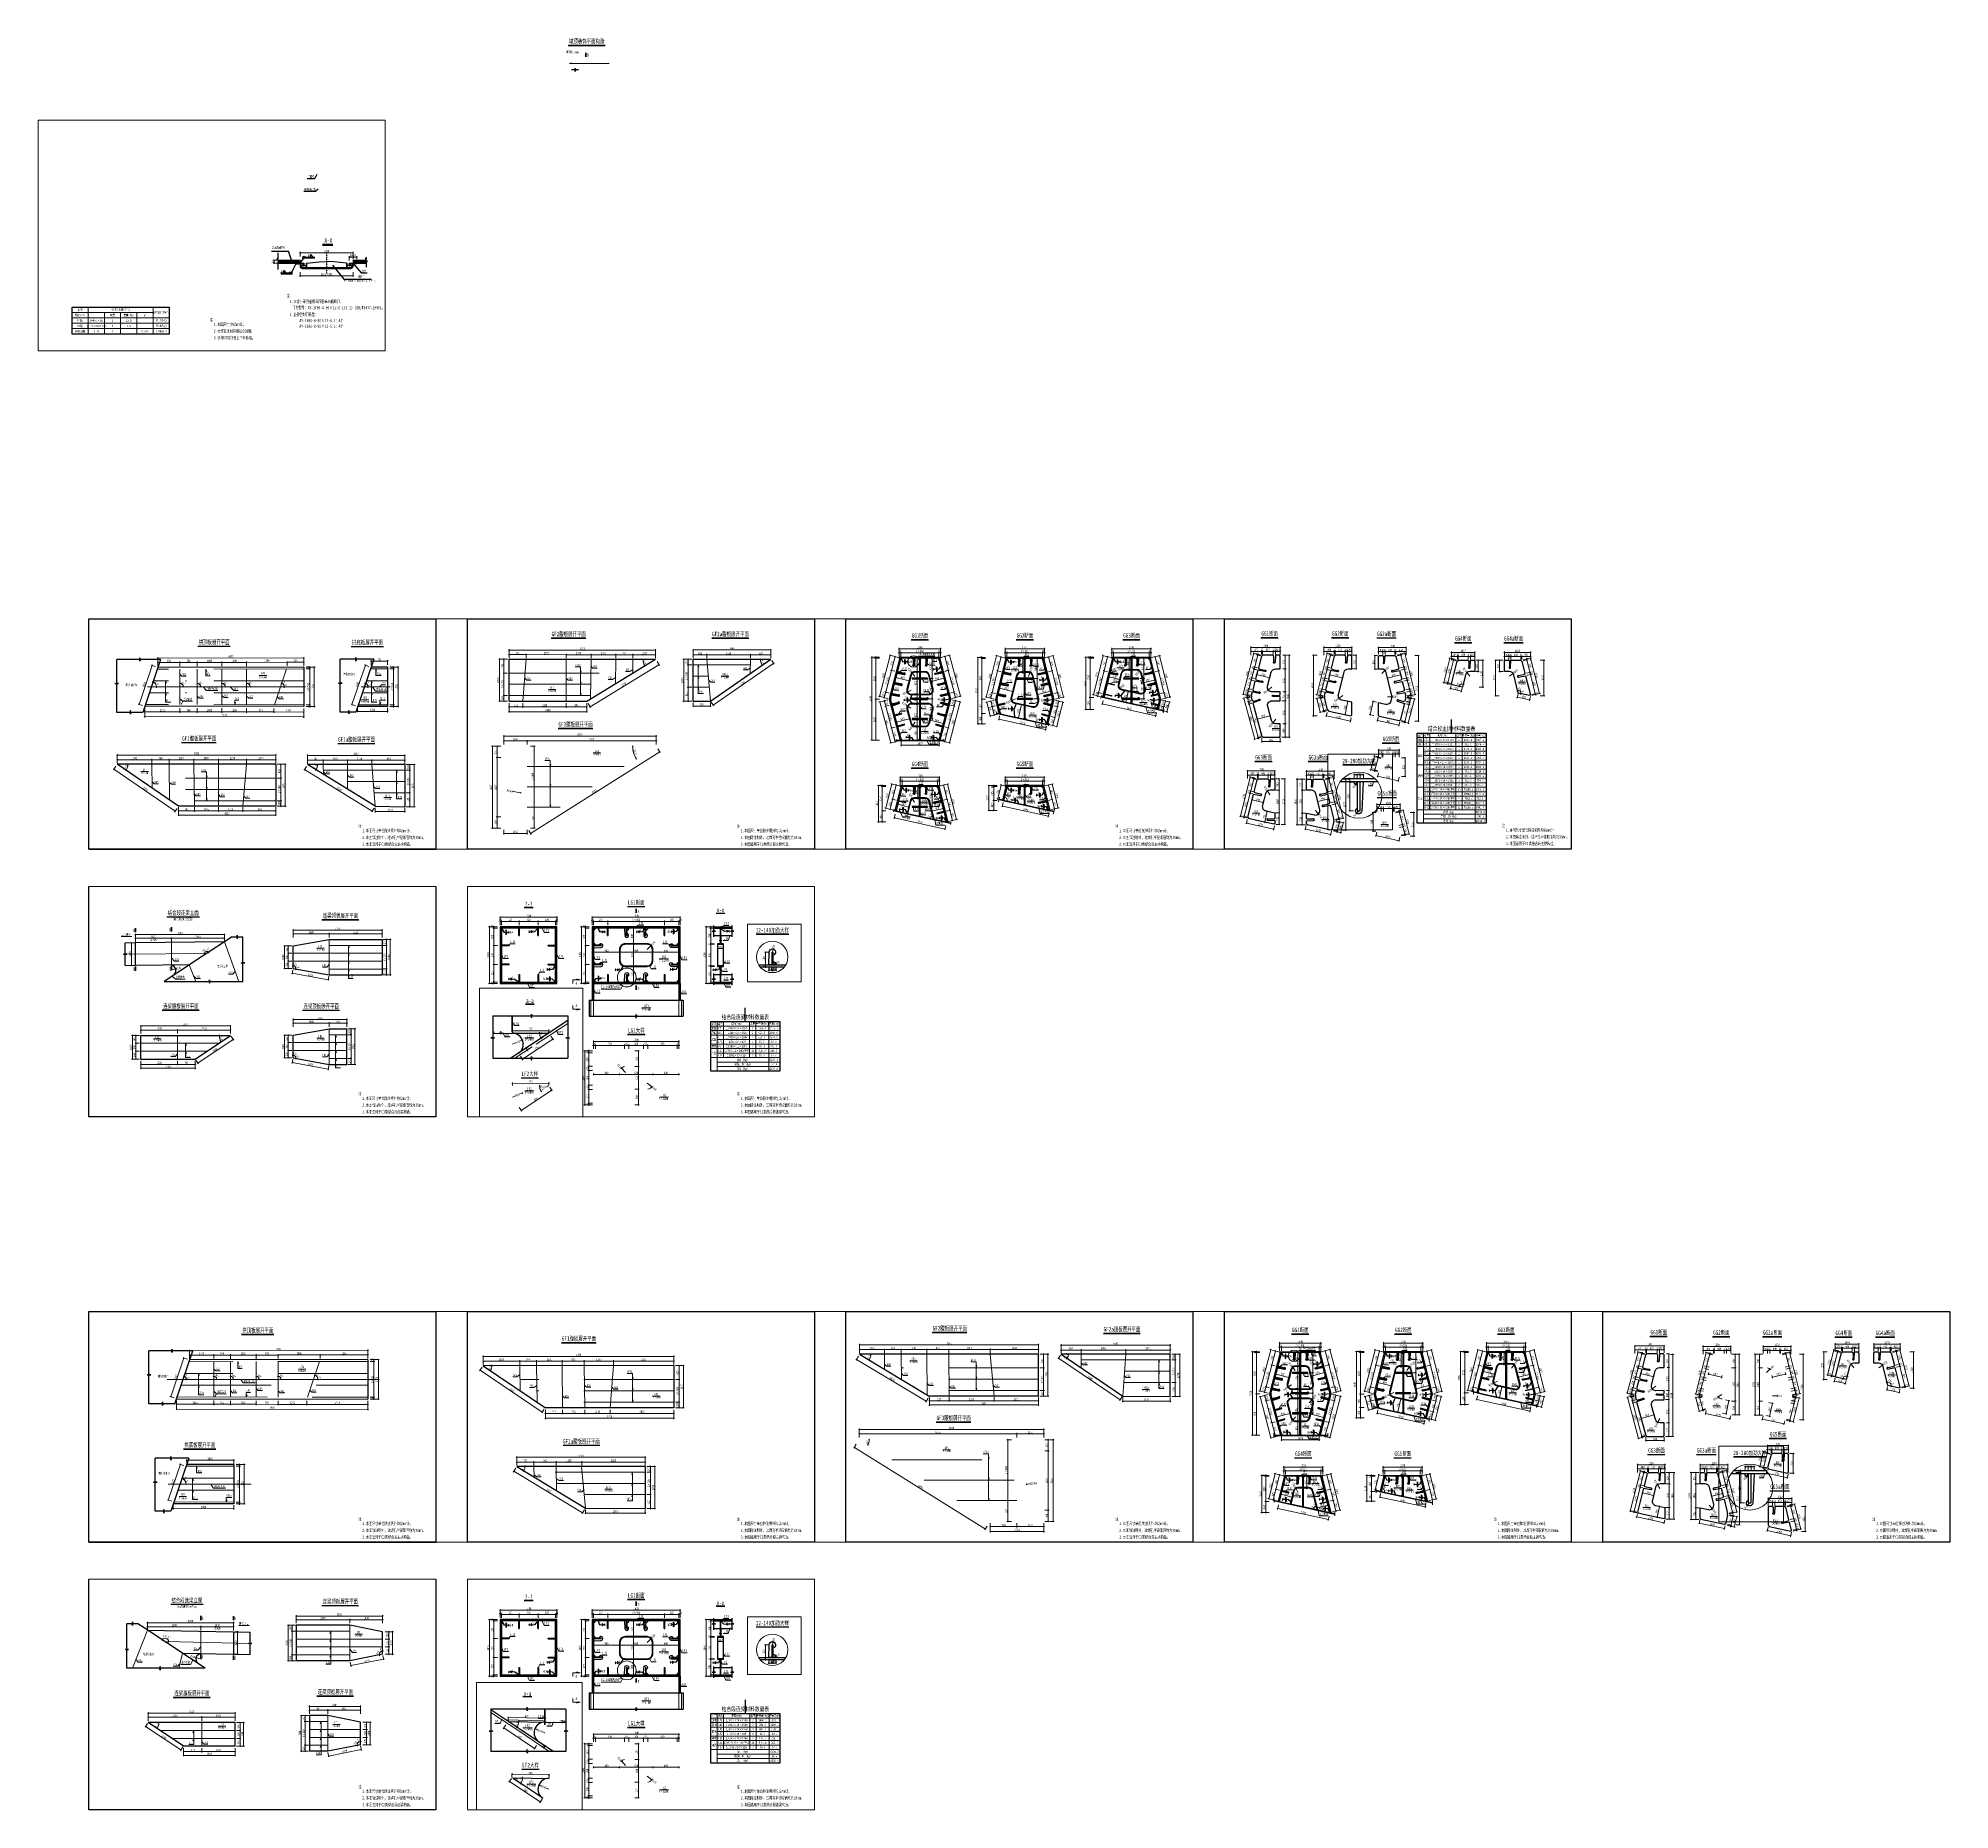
# Paper-space layout '密封门' of a CAD drawing. Header units: millimetres. Extents: x 308 to 2429, y -1545 to 420.
# The model-space entities are those that its viewports show. They can reach past a viewport. Long polylines and large blocks are cut down to what shows.
import ezdxf
from ezdxf.enums import TextEntityAlignment as Align

# ---------------------------------------------------------------- set-up
doc = ezdxf.new("R2010")
doc.units = ezdxf.units.MM
for name, pattern in [('B_A$0$DASHED', [0.75, 0.5, -0.25]), ('CENTER', [2, 1.25, -0.25, 0.25, -0.25]), ('CENTER2', [28.575, 19.05, -3.175, 3.175, -3.175]), ('DASHED', [0.75, 0.5, -0.25])]:
    doc.linetypes.add(name, pattern=pattern)
doc.layers.get('Defpoints').update_dxf_attribs({"color": 8})
for name, color, linetype in [('B_A$0$DIM', 3, 'Continuous'), ('B_B$0$TEXT', 2, 'Continuous'), ('Text', 4, 'Continuous'), ('YELLOW', 2, 'Continuous')]:
    doc.layers.add(name, color=color, linetype=linetype)
for name, color, linetype, lineweight in [('Dim', 4, 'Continuous', 15), ('中心线', 2, 'CENTER2', 15), ('文字', 7, 'Continuous', 15), ('标注线及字体', 2, 'Continuous', 15), ('桥 构造粗实', 1, 'Continuous', 30), ('粗线', 3, 'Continuous', 35), ('细实线', 4, 'Continuous', 15), ('虚线', 7, 'DASHED', 13), ('钢板粗线', 1, 'Continuous', 25)]:
    doc.layers.add(name, color=color, linetype=linetype, lineweight=lineweight)
doc.styles.add('111', font='', dxfattribs={"width": 0.7})
doc.styles.add('B_B$0$STANDARD', font='', dxfattribs={"width": 0.7})
doc.styles.add('BM_Dim', font='', dxfattribs={"width": 0.85})
doc.styles.add('SMEDI', font='', dxfattribs={"width": 0.75})
doc.styles.get("Standard").update_dxf_attribs({"font": ''})
doc.styles.add('TJHZF', font='', dxfattribs={"width": 0.72})
doc.styles.get('111').set_extended_font_data('仿宋_GB2312')
doc.styles.get('B_B$0$STANDARD').set_extended_font_data('FangSong_GB2312')
doc.styles.get('BM_Dim').set_extended_font_data('仿宋_GB2312')
doc.styles.get('SMEDI').set_extended_font_data('仿宋_GB2312')
doc.styles.get('Standard').set_extended_font_data('仿宋_GB2312')
doc.styles.get('TJHZF').set_extended_font_data('仿宋_GB2312')
doc.dimstyles.new('200', dxfattribs={"dimscale": 0, "dimtxt": 2.5, "dimasz": 1, "dimexe": 1, "dimexo": 1, "dimgap": 0.6, "dimtad": 1, "dimdec": 0, "dimdsep": 46, "dimtxsty": '111', "dimblk": 'OBLIQUE', "dimcen": 0, "dimclrd": 4, "dimclre": 4, "dimclrt": 4, "dimadec": 1, "dimazin": 2, "dimtfac": 1, "dimtdec": 0, "dimtix": 1, "dimtmove": 2, "dimatfit": 3, "dimfxl": 4, "dimfxlon": 1, "dimtolj": 1, "dimlwd": -1, "dimlwe": -1, "dimarcsym": 0})
doc.dimstyles.new('MSteel_1.0_1.0', dxfattribs={"dimtxt": 3, "dimasz": 1.2, "dimexe": 1, "dimexo": 1, "dimgap": 1, "dimtad": 3, "dimtoh": 1, "dimdec": 0, "dimzin": 0, "dimdsep": 46, "dimtxsty": 'Standard', "dimblk": 'ARCHTICK', "dimcen": 0.09, "dimclrd": 3, "dimclre": 3, "dimadec": 0, "dimazin": 0, "dimtfac": 1, "dimtdec": 4, "dimtofl": 0, "dimtmove": 0, "dimatfit": 3, "dimfxl": 1, "dimtolj": 1, "dimtzin": 0, "dimarcsym": 0})

# ---------------------------------------------------------------- blocks, each defined once
blk = doc.blocks.new('_Oblique')
at = {"color": 0, "linetype": 'ByBlock', "lineweight": -2}
blk.add_line((-0.5, -0.5), (0.5, 0.5), dxfattribs=at)
blk = doc.blocks.new('*D1764')
at = {"layer": 'Defpoints', "color": 0, "transparency": 16777216}
for p in [(598.1, 164.5), (656.9, 164.5), (656.9, 156.8)]:
    blk.add_point(p, dxfattribs=at)
at = {"layer": '细实线', "color": 4, "transparency": 16777216}
for p, q in [((598.1, 160.8), (598.1, 155.8)), ((598.1, 156.8), (656.9, 156.8)), ((656.9, 160.8), (656.9, 155.8))]:
    blk.add_line(p, q, dxfattribs=at)
at = {"layer": '细实线', "color": 4, "transparency": 16777216, "rotation": 180}
blk.add_blockref('_Oblique', (598.1, 156.8), dxfattribs=at)
at = {"layer": '细实线', "color": 4, "transparency": 16777216}
blk.add_blockref('_Oblique', (656.9, 156.8), dxfattribs=at)
at = {"layer": '细实线', "color": 4, "transparency": 16777216, "insert": (627.5, 158.6), "char_height": 2.5, "attachment_point": 5, "style": '111'}
blk.add_mtext('\\A1;1655×955', dxfattribs=at)
blk = doc.blocks.new('*D1765')
at = {"layer": 'Defpoints', "color": 0, "transparency": 16777216}
for p in [(598.1, 174.2), (656.9, 182.4), (656.9, 174.2)]:
    blk.add_point(p, dxfattribs=at)
at = {"layer": '细实线', "color": 4, "transparency": 16777216}
for p, q in [((598.1, 178.4), (598.1, 183.4)), ((598.1, 182.4), (656.9, 182.4)), ((656.9, 178.4), (656.9, 183.4))]:
    blk.add_line(p, q, dxfattribs=at)
at = {"layer": '细实线', "color": 4, "transparency": 16777216, "rotation": 180}
blk.add_blockref('_Oblique', (598.1, 182.4), dxfattribs=at)
at = {"layer": '细实线', "color": 4, "transparency": 16777216}
blk.add_blockref('_Oblique', (656.9, 182.4), dxfattribs=at)
at = {"layer": '细实线', "color": 4, "transparency": 16777216, "insert": (627.5, 184.2), "char_height": 2.5, "attachment_point": 5, "style": '111'}
blk.add_mtext('\\A1;1000', dxfattribs=at)
blk = doc.blocks.new('*D1766')
at = {"layer": 'Defpoints', "color": 0, "transparency": 16777216}
for p in [(569.2, 170.9), (576.7, 174.2), (576.9, 170.9)]:
    blk.add_point(p, dxfattribs=at)
at = {"layer": '细实线', "color": 4, "transparency": 16777216}
for p, q in [((573.2, 174.2), (568.2, 174.2)), ((573.2, 170.9), (568.2, 170.9)), ((569.2, 174.2), (569.2, 170.9))]:
    blk.add_line(p, q, dxfattribs=at)
for p, rotation in [((569.2, 174.2), 90), ((569.2, 170.9), 270)]:
    blk.add_blockref('_Oblique', p, dxfattribs=dict(at, rotation=rotation))
at = {"layer": '细实线', "color": 4, "transparency": 16777216, "insert": (567.4, 172.6), "char_height": 2.5, "attachment_point": 5, "rotation": 90, "style": '111'}
blk.add_mtext('\\A1;24', dxfattribs=at)
blk = doc.blocks.new('*D1767')
at = {"layer": 'Defpoints', "color": 0, "transparency": 16777216}
for p in [(652.7, 170.9), (656.9, 177.7), (656.9, 174.2)]:
    blk.add_point(p, dxfattribs=at)
at = {"layer": '细实线', "color": 4, "transparency": 16777216}
for p, q in [((652.7, 173.7), (652.7, 178.7)), ((652.7, 177.7), (656.9, 177.7)), ((656.9, 175.2), (656.9, 178.7))]:
    blk.add_line(p, q, dxfattribs=at)
at = {"layer": '细实线', "color": 4, "transparency": 16777216, "rotation": 180}
blk.add_blockref('_Oblique', (652.7, 177.7), dxfattribs=at)
at = {"layer": '细实线', "color": 4, "transparency": 16777216}
blk.add_blockref('_Oblique', (656.9, 177.7), dxfattribs=at)
at = {"layer": '细实线', "color": 4, "transparency": 16777216, "insert": (654.8, 179.5), "char_height": 2.5, "attachment_point": 5, "style": '111'}
blk.add_mtext('\\A1;50', dxfattribs=at)
blk = doc.blocks.new('*D1768')
at = {"layer": 'Defpoints', "color": 0, "transparency": 16777216}
for p in [(656.9, 174.2), (661.1, 177.7), (661.1, 174.2)]:
    blk.add_point(p, dxfattribs=at)
at = {"layer": '细实线', "color": 4, "transparency": 16777216}
for p, q in [((656.9, 175.2), (656.9, 178.7)), ((656.9, 177.7), (661.1, 177.7)), ((661.1, 175.2), (661.1, 178.7))]:
    blk.add_line(p, q, dxfattribs=at)
at = {"layer": '细实线', "color": 4, "transparency": 16777216, "rotation": 180}
blk.add_blockref('_Oblique', (656.9, 177.7), dxfattribs=at)
at = {"layer": '细实线', "color": 4, "transparency": 16777216}
blk.add_blockref('_Oblique', (661.1, 177.7), dxfattribs=at)
at = {"layer": '细实线', "color": 4, "transparency": 16777216, "insert": (659, 179.5), "char_height": 2.5, "attachment_point": 5, "style": '111'}
blk.add_mtext('\\A1;50', dxfattribs=at)
blk = doc.blocks.new('*D2026')
at = {"layer": 'Defpoints', "color": 0, "transparency": 16777216}
for p in [(89435, -259913), (88597, -261556), (88853, -261642)]:
    blk.add_point(p, dxfattribs=at)
at = {"layer": '细实线', "color": 4, "transparency": 16777216}
for p, q in [((89179, -259827), (88597, -261556)), ((89330, -259878), (89141, -259814)), ((88748, -261607), (88559, -261543))]:
    blk.add_line(p, q, dxfattribs=at)
at = {"layer": '细实线', "color": 4, "transparency": 16777216, "xscale": 40, "yscale": 40, "zscale": 40}
for p, rotation in [((89179, -259827), 71.38604226395675), ((88597, -261556), 251.3860422639567)]:
    blk.add_blockref('_Oblique', p, dxfattribs=dict(at, rotation=rotation))
at = {"layer": '细实线', "color": 4, "transparency": 16777216, "insert": (88820, -260669), "char_height": 100, "attachment_point": 5, "rotation": 71.386, "style": '111'}
blk.add_mtext('\\A1;1824', dxfattribs=at)
blk = doc.blocks.new('*D2027')
at = {"layer": 'Defpoints', "color": 0, "transparency": 16777216}
for p in [(88853, -261642), (95910, -261655), (95909, -262113)]:
    blk.add_point(p, dxfattribs=at)
at = {"layer": '细实线', "color": 4, "transparency": 16777216}
for p, q in [((88852, -261940), (88852, -262140)), ((95909, -261953), (95909, -262153)), ((88852, -262100), (95909, -262113))]:
    blk.add_line(p, q, dxfattribs=at)
at = {"layer": '细实线', "color": 4, "transparency": 16777216, "xscale": 40, "yscale": 40, "zscale": 40}
for p, rotation in [((88852, -262100), 179.8958715022813), ((95909, -262113), 359.8958715022814)]:
    blk.add_blockref('_Oblique', p, dxfattribs=dict(at, rotation=rotation))
at = {"layer": '细实线', "color": 4, "transparency": 16777216, "insert": (92380, -262035), "char_height": 100, "attachment_point": 5, "rotation": 359.8959, "style": '111'}
blk.add_mtext('\\A1;7057', dxfattribs=at)
blk = doc.blocks.new('*D2028')
at = {"layer": 'Defpoints', "color": 0, "transparency": 16777216}
for p in [(95909, -259496), (89435, -259913), (95910, -259902)]:
    blk.add_point(p, dxfattribs=at)
at = {"layer": '细实线', "color": 4, "transparency": 16777216}
for p, q in [((89434, -259668), (89434, -259468)), ((89434, -259508), (95909, -259496)), ((95909, -259656), (95909, -259456))]:
    blk.add_line(p, q, dxfattribs=at)
at = {"layer": '细实线', "color": 4, "transparency": 16777216, "xscale": 40, "yscale": 40, "zscale": 40}
for p, rotation in [((89434, -259508), 180.1041284977189), ((95909, -259496), 0.1041284977188508)]:
    blk.add_blockref('_Oblique', p, dxfattribs=dict(at, rotation=rotation))
at = {"layer": '细实线', "color": 4, "transparency": 16777216, "insert": (92671, -259430), "char_height": 100, "attachment_point": 5, "rotation": 0.1041, "style": '111'}
blk.add_mtext('\\A1;6475', dxfattribs=at)
blk = doc.blocks.new('*D2029')
at = {"layer": 'Defpoints', "color": 0, "transparency": 16777216}
for p in [(95910, -259902), (95910, -259982), (96173, -259981)]:
    blk.add_point(p, dxfattribs=at)
at = {"layer": '细实线', "color": 4, "transparency": 16777216}
for p, q in [((96013, -259901), (96213, -259901)), ((96013, -259981), (96213, -259981)), ((96173, -259901), (96173, -259981))]:
    blk.add_line(p, q, dxfattribs=at)
at = {"layer": '细实线', "color": 4, "transparency": 16777216, "xscale": 40, "yscale": 40, "zscale": 40}
for p, rotation in [((96173, -259901), 90.1041284977098), ((96173, -259981), 270.1041284977098)]:
    blk.add_blockref('_Oblique', p, dxfattribs=dict(at, rotation=rotation))
at = {"layer": '细实线', "color": 4, "transparency": 16777216, "insert": (96089, -259901), "char_height": 100, "attachment_point": 5, "rotation": 90.1041, "style": '111'}
blk.add_mtext('\\A1;80', dxfattribs=at)
blk = doc.blocks.new('*D2030')
at = {"layer": 'Defpoints', "color": 0, "transparency": 16777216}
for p in [(95910, -259982), (95910, -261575), (96173, -261575)]:
    blk.add_point(p, dxfattribs=at)
at = {"layer": '细实线', "color": 4, "transparency": 16777216}
for p, q in [((96013, -259982), (96213, -259982)), ((96173, -259982), (96173, -261575)), ((96013, -261575), (96213, -261575))]:
    blk.add_line(p, q, dxfattribs=at)
at = {"layer": '细实线', "color": 4, "transparency": 16777216, "xscale": 40, "yscale": 40, "zscale": 40}
for p, rotation in [((96173, -259982), 90), ((96173, -261575), 270)]:
    blk.add_blockref('_Oblique', p, dxfattribs=dict(at, rotation=rotation))
at = {"layer": '细实线', "color": 4, "transparency": 16777216, "insert": (96101, -260778), "char_height": 100, "attachment_point": 5, "rotation": 90, "style": '111'}
blk.add_mtext('\\A1;3×531', dxfattribs=at)
blk = doc.blocks.new('*D2031')
at = {"layer": 'Defpoints', "color": 0, "transparency": 16777216}
for p in [(95910, -261575), (95910, -261655), (96173, -261655)]:
    blk.add_point(p, dxfattribs=at)
at = {"layer": '细实线', "color": 4, "transparency": 16777216}
for p, q in [((96173, -261575), (96173, -261535)), ((96013, -261575), (96213, -261575)), ((96013, -261655), (96213, -261655)), ((96173, -261575), (96173, -261655)), ((96173, -261655), (96173, -261695))]:
    blk.add_line(p, q, dxfattribs=at)
at = {"layer": '细实线', "color": 4, "transparency": 16777216, "xscale": 40, "yscale": 40, "zscale": 40}
for p, rotation in [((96173, -261575), 270), ((96173, -261655), 90)]:
    blk.add_blockref('_Oblique', p, dxfattribs=dict(at, rotation=rotation))
at = {"layer": '细实线', "color": 4, "transparency": 16777216, "insert": (96101, -261615), "char_height": 100, "attachment_point": 5, "rotation": 90, "style": '111'}
blk.add_mtext('\\A1;80', dxfattribs=at)
blk = doc.blocks.new('*D2032')
at = {"layer": 'Defpoints', "color": 0, "transparency": 16777216}
for p in [(95910, -259902), (96375, -259902), (95910, -261655)]:
    blk.add_point(p, dxfattribs=at)
at = {"layer": '细实线', "color": 4, "transparency": 16777216}
for p, q in [((96215, -259902), (96415, -259902)), ((96375, -261655), (96375, -259902)), ((96215, -261655), (96415, -261655))]:
    blk.add_line(p, q, dxfattribs=at)
at = {"layer": '细实线', "color": 4, "transparency": 16777216, "xscale": 40, "yscale": 40, "zscale": 40}
for p, rotation in [((96375, -259902), 90), ((96375, -261655), 270)]:
    blk.add_blockref('_Oblique', p, dxfattribs=dict(at, rotation=rotation))
at = {"layer": '细实线', "color": 4, "transparency": 16777216, "insert": (96303, -260778), "char_height": 100, "attachment_point": 5, "rotation": 90, "style": '111'}
blk.add_mtext('\\A1;1753', dxfattribs=at)
blk = doc.blocks.new('*D2033')
at = {"layer": 'Defpoints', "color": 0, "transparency": 16777216}
for p in [(95144, -259983), (88973, -260778), (95028, -260710), (95993, -260778), (94610, -261572)]:
    blk.add_point(p, dxfattribs=at)
at = {"layer": '细实线', "color": 4, "transparency": 16777216}
for start, end in [(71.4264, 85.2644), (0, 71.4264), (346.162, 0)]:
    blk.add_arc((94877, -260778), 166, start, end, dxfattribs=at)
at = {"layer": '细实线', "color": 4, "transparency": 16777216, "xscale": 40, "yscale": 40, "zscale": 40}
for p, rotation in [((94930, -260621), 341.4264483377355), ((95043, -260778), 90)]:
    blk.add_blockref('_Oblique', p, dxfattribs=dict(at, rotation=rotation))
at = {"layer": '细实线', "color": 4, "transparency": 16777216, "insert": (95069, -260640), "char_height": 100, "attachment_point": 5, "rotation": 305.7132, "style": '111'}
blk.add_mtext('\\A1;71.4%%d', dxfattribs=at)
blk = doc.blocks.new('*D2034')
at = {"layer": 'Defpoints', "color": 0, "transparency": 16777216}
for p in [(93372, -260354), (93487, -260679), (93372, -260778), (93372, -260778), (93877, -260778)]:
    blk.add_point(p, dxfattribs=at)
at = {"layer": '细实线', "color": 4, "transparency": 16777216}
blk.add_arc((93372, -260778), 152, 0, 90, dxfattribs=at)
at = {"layer": '细实线', "color": 4, "transparency": 16777216, "xscale": 40, "yscale": 40, "zscale": 40}
for p, rotation in [((93372, -260627), 180), ((93524, -260778), 270)]:
    blk.add_blockref('_Oblique', p, dxfattribs=dict(at, rotation=rotation))
at = {"layer": '细实线', "color": 4, "transparency": 16777216, "insert": (93530, -260620), "char_height": 100, "attachment_point": 5, "rotation": 315, "style": '111'}
blk.add_mtext('\\A1;90%%d', dxfattribs=at)
blk = doc.blocks.new('*D2035')
at = {"layer": 'Defpoints', "color": 0, "transparency": 16777216}
for p in [(89552, -259565), (88973, -260778), (89357, -260704), (95993, -260778), (88761, -261913)]:
    blk.add_point(p, dxfattribs=at)
at = {"layer": '细实线', "color": 4, "transparency": 16777216}
for start, end in [(71.386, 81.553), (0, 71.386), (349.833, 0)]:
    blk.add_arc((89143, -260778), 226, start, end, dxfattribs=at)
at = {"layer": '细实线', "color": 4, "transparency": 16777216, "xscale": 40, "yscale": 40, "zscale": 40}
for p, rotation in [((89215, -260564), 341.3860422639569), ((89369, -260778), 90)]:
    blk.add_blockref('_Oblique', p, dxfattribs=dict(at, rotation=rotation))
at = {"layer": '细实线', "color": 4, "transparency": 16777216, "insert": (89384, -260605), "char_height": 100, "attachment_point": 5, "rotation": 305.693, "style": '111'}
blk.add_mtext('\\A1;71.4%%d', dxfattribs=at)
blk = doc.blocks.new('*D2036')
at = {"layer": 'Defpoints', "color": 0, "transparency": 16777216}
for p in [(92273, -260354), (92387, -260679), (92273, -260778), (92273, -260778), (92778, -260778)]:
    blk.add_point(p, dxfattribs=at)
at = {"layer": '细实线', "color": 4, "transparency": 16777216}
blk.add_arc((92273, -260778), 152, 0, 90, dxfattribs=at)
at = {"layer": '细实线', "color": 4, "transparency": 16777216, "xscale": 40, "yscale": 40, "zscale": 40}
for p, rotation in [((92273, -260627), 180), ((92424, -260778), 270)]:
    blk.add_blockref('_Oblique', p, dxfattribs=dict(at, rotation=rotation))
at = {"layer": '细实线', "color": 4, "transparency": 16777216, "insert": (92430, -260620), "char_height": 100, "attachment_point": 5, "rotation": 315, "style": '111'}
blk.add_mtext('\\A1;90%%d', dxfattribs=at)
blk = doc.blocks.new('*D2037')
at = {"layer": 'Defpoints', "color": 0, "transparency": 16777216}
for p in [(91178, -260353), (91292, -260679), (91178, -260778), (91178, -260778), (91683, -260778)]:
    blk.add_point(p, dxfattribs=at)
at = {"layer": '细实线', "color": 4, "transparency": 16777216}
blk.add_arc((91178, -260778), 152, 0, 90, dxfattribs=at)
at = {"layer": '细实线', "color": 4, "transparency": 16777216, "xscale": 40, "yscale": 40, "zscale": 40}
for p, rotation in [((91178, -260627), 180), ((91329, -260778), 270)]:
    blk.add_blockref('_Oblique', p, dxfattribs=dict(at, rotation=rotation))
at = {"layer": '细实线', "color": 4, "transparency": 16777216, "insert": (91335, -260620), "char_height": 100, "attachment_point": 5, "rotation": 315, "style": '111'}
blk.add_mtext('\\A1;90%%d', dxfattribs=at)
blk = doc.blocks.new('*D2038')
at = {"layer": 'Defpoints', "color": 0, "transparency": 16777216}
for p in [(90411, -260353), (90526, -260679), (90411, -260778), (90411, -260778), (90917, -260778)]:
    blk.add_point(p, dxfattribs=at)
at = {"layer": '细实线', "color": 4, "transparency": 16777216}
blk.add_arc((90411, -260778), 152, 0, 90, dxfattribs=at)
at = {"layer": '细实线', "color": 4, "transparency": 16777216, "xscale": 40, "yscale": 40, "zscale": 40}
for p, rotation in [((90411, -260627), 180), ((90563, -260778), 270)]:
    blk.add_blockref('_Oblique', p, dxfattribs=dict(at, rotation=rotation))
at = {"layer": '细实线', "color": 4, "transparency": 16777216, "insert": (90569, -260620), "char_height": 100, "attachment_point": 5, "rotation": 315, "style": '111'}
blk.add_mtext('\\A1;90%%d', dxfattribs=at)
blk = doc.blocks.new('*D2039')
at = {"layer": 'Defpoints', "color": 0, "transparency": 16777216}
for p in [(98895, -259903), (98050, -261567), (98300, -261652)]:
    blk.add_point(p, dxfattribs=at)
at = {"layer": '细实线', "color": 4, "transparency": 16777216}
for p, q in [((98645, -259818), (98050, -261567)), ((98797, -259869), (98607, -259805)), ((98201, -261619), (98012, -261554))]:
    blk.add_line(p, q, dxfattribs=at)
at = {"layer": '细实线', "color": 4, "transparency": 16777216, "xscale": 40, "yscale": 40, "zscale": 40}
for p, rotation in [((98645, -259818), 71.19867631448541), ((98050, -261567), 251.1986763144854)]:
    blk.add_blockref('_Oblique', p, dxfattribs=dict(at, rotation=rotation))
at = {"layer": '细实线', "color": 4, "transparency": 16777216, "insert": (98280, -260669), "char_height": 100, "attachment_point": 5, "rotation": 71.1987, "style": '111'}
blk.add_mtext('\\A1;1848', dxfattribs=at)
blk = doc.blocks.new('*D2040')
at = {"layer": 'Defpoints', "color": 0, "transparency": 16777216}
for p in [(98300, -261652), (99631, -261655), (99630, -261871)]:
    blk.add_point(p, dxfattribs=at)
at = {"layer": '细实线', "color": 4, "transparency": 16777216}
for p, q in [((98300, -261709), (98299, -261909)), ((99630, -261711), (99630, -261911)), ((98299, -261869), (99630, -261871))]:
    blk.add_line(p, q, dxfattribs=at)
at = {"layer": '细实线', "color": 4, "transparency": 16777216, "xscale": 40, "yscale": 40, "zscale": 40}
for p, rotation in [((98299, -261869), 179.8935802855079), ((99630, -261871), 359.8935802855079)]:
    blk.add_blockref('_Oblique', p, dxfattribs=dict(at, rotation=rotation))
at = {"layer": '细实线', "color": 4, "transparency": 16777216, "insert": (98965, -261799), "char_height": 100, "attachment_point": 5, "rotation": 359.8936, "style": '111'}
blk.add_mtext('\\A1;1331', dxfattribs=at)
blk = doc.blocks.new('*D2041')
at = {"layer": 'Defpoints', "color": 0, "transparency": 16777216}
for p in [(99630, -259635), (98895, -259903), (99631, -259902)]:
    blk.add_point(p, dxfattribs=at)
at = {"layer": '细实线', "color": 4, "transparency": 16777216}
for p, q in [((98895, -259796), (98895, -259596)), ((98895, -259636), (99630, -259635)), ((99631, -259795), (99630, -259595))]:
    blk.add_line(p, q, dxfattribs=at)
at = {"layer": '细实线', "color": 4, "transparency": 16777216, "xscale": 40, "yscale": 40, "zscale": 40}
for p, rotation in [((98895, -259636), 180.1064194642049), ((99630, -259635), 0.1064194642048758)]:
    blk.add_blockref('_Oblique', p, dxfattribs=dict(at, rotation=rotation))
at = {"layer": '细实线', "color": 4, "transparency": 16777216, "insert": (99262, -259564), "char_height": 100, "attachment_point": 5, "rotation": 0.1064, "style": '111'}
blk.add_mtext('\\A1;735', dxfattribs=at)
blk = doc.blocks.new('*D2042')
at = {"layer": 'Defpoints', "color": 0, "transparency": 16777216}
for p in [(99631, -259902), (99631, -259982), (99894, -259981)]:
    blk.add_point(p, dxfattribs=at)
at = {"layer": '细实线', "color": 4, "transparency": 16777216}
for p, q in [((99733, -259901), (99933, -259901)), ((99734, -259981), (99934, -259981)), ((99893, -259901), (99894, -259981))]:
    blk.add_line(p, q, dxfattribs=at)
at = {"layer": '细实线', "color": 4, "transparency": 16777216, "xscale": 40, "yscale": 40, "zscale": 40}
for p, rotation in [((99893, -259901), 90.10412849770982), ((99894, -259981), 270.1041284977098)]:
    blk.add_blockref('_Oblique', p, dxfattribs=dict(at, rotation=rotation))
at = {"layer": '细实线', "color": 4, "transparency": 16777216, "insert": (99810, -259901), "char_height": 100, "attachment_point": 5, "rotation": 90.1041, "style": '111'}
blk.add_mtext('\\A1;80', dxfattribs=at)
blk = doc.blocks.new('*D2043')
at = {"layer": 'Defpoints', "color": 0, "transparency": 16777216}
for p in [(99631, -259982), (99631, -261575), (99894, -261575)]:
    blk.add_point(p, dxfattribs=at)
at = {"layer": '细实线', "color": 4, "transparency": 16777216}
for p, q in [((99734, -259982), (99934, -259982)), ((99894, -259982), (99894, -261575)), ((99734, -261575), (99934, -261575))]:
    blk.add_line(p, q, dxfattribs=at)
at = {"layer": '细实线', "color": 4, "transparency": 16777216, "xscale": 40, "yscale": 40, "zscale": 40}
for p, rotation in [((99894, -259982), 90), ((99894, -261575), 270)]:
    blk.add_blockref('_Oblique', p, dxfattribs=dict(at, rotation=rotation))
at = {"layer": '细实线', "color": 4, "transparency": 16777216, "insert": (99822, -260778), "char_height": 100, "attachment_point": 5, "rotation": 90, "style": '111'}
blk.add_mtext('\\A1;3×531', dxfattribs=at)
blk = doc.blocks.new('*D2044')
at = {"layer": 'Defpoints', "color": 0, "transparency": 16777216}
for p in [(99631, -261575), (99631, -261655), (99894, -261655)]:
    blk.add_point(p, dxfattribs=at)
at = {"layer": '细实线', "color": 4, "transparency": 16777216}
for p, q in [((99894, -261575), (99894, -261535)), ((99734, -261575), (99934, -261575)), ((99734, -261655), (99934, -261655)), ((99894, -261575), (99894, -261655)), ((99894, -261655), (99894, -261695))]:
    blk.add_line(p, q, dxfattribs=at)
at = {"layer": '细实线', "color": 4, "transparency": 16777216, "xscale": 40, "yscale": 40, "zscale": 40}
for p, rotation in [((99894, -261575), 270), ((99894, -261655), 90)]:
    blk.add_blockref('_Oblique', p, dxfattribs=dict(at, rotation=rotation))
at = {"layer": '细实线', "color": 4, "transparency": 16777216, "insert": (99822, -261615), "char_height": 100, "attachment_point": 5, "rotation": 90, "style": '111'}
blk.add_mtext('\\A1;80', dxfattribs=at)
blk = doc.blocks.new('*D2045')
at = {"layer": 'Defpoints', "color": 0, "transparency": 16777216}
for p in [(99631, -259902), (100096, -259902), (99631, -261655)]:
    blk.add_point(p, dxfattribs=at)
at = {"layer": '细实线', "color": 4, "transparency": 16777216}
for p, q in [((99936, -259902), (100136, -259902)), ((100096, -261655), (100096, -259902)), ((99936, -261655), (100136, -261655))]:
    blk.add_line(p, q, dxfattribs=at)
at = {"layer": '细实线', "color": 4, "transparency": 16777216, "xscale": 40, "yscale": 40, "zscale": 40}
for p, rotation in [((100096, -259902), 90), ((100096, -261655), 270)]:
    blk.add_blockref('_Oblique', p, dxfattribs=dict(at, rotation=rotation))
at = {"layer": '细实线', "color": 4, "transparency": 16777216, "insert": (100024, -260778), "char_height": 100, "attachment_point": 5, "rotation": 90, "style": '111'}
blk.add_mtext('\\A1;1753', dxfattribs=at)
blk = doc.blocks.new('*D2046')
at = {"layer": 'Defpoints', "color": 0, "transparency": 16777216}
for p in [(99014, -259555), (98459, -260778), (98742, -260705), (99739, -260778), (98214, -261903)]:
    blk.add_point(p, dxfattribs=at)
at = {"layer": '细实线', "color": 4, "transparency": 16777216}
for start, end in [(71.1987, 85.339), (0, 71.1987), (345.8597, 0)]:
    blk.add_arc((98597, -260778), 162, start, end, dxfattribs=at)
at = {"layer": '细实线', "color": 4, "transparency": 16777216, "xscale": 40, "yscale": 40, "zscale": 40}
for p, rotation in [((98650, -260624), 341.1986763144857), ((98760, -260778), 90)]:
    blk.add_blockref('_Oblique', p, dxfattribs=dict(at, rotation=rotation))
at = {"layer": '细实线', "color": 4, "transparency": 16777216, "insert": (98787, -260643), "char_height": 100, "attachment_point": 5, "rotation": 305.5993, "style": '111'}
blk.add_mtext('\\A1;71.2%%d', dxfattribs=at)
blk = doc.blocks.new('28-280过焊孔')
at = {"layer": '桥 构造粗实', "color": 7}
blk.add_line((51, 0), (35, 322), dxfattribs=at)
for centre, start, end in [((0, 320), 2.8591, 242.8016), ((-16, 0), 90, 180)]:
    blk.add_arc(centre, 35, start, end, dxfattribs=at)
blk = doc.blocks.new('*D2048')
at = {"layer": 'Defpoints', "color": 0, "transparency": 16777216}
for p in [(122334, -259267), (122334, -259506), (122417, -259506)]:
    blk.add_point(p, dxfattribs=at)
at = {"layer": '细实线', "color": 4, "transparency": 16777216}
for p, q in [((122334, -259267), (122294, -259267)), ((122334, -259427), (122334, -259227)), ((122417, -259267), (122334, -259267)), ((122417, -259427), (122417, -259227)), ((122417, -259267), (122457, -259267))]:
    blk.add_line(p, q, dxfattribs=at)
at = {"layer": '细实线', "color": 4, "transparency": 16777216, "xscale": 40, "yscale": 40, "zscale": 40}
blk.add_blockref('_Oblique', (122334, -259267), dxfattribs=at)
at = {"layer": '细实线', "color": 4, "transparency": 16777216, "xscale": 40, "yscale": 40, "zscale": 40, "rotation": 180}
blk.add_blockref('_Oblique', (122417, -259267), dxfattribs=at)
at = {"layer": '细实线', "color": 4, "transparency": 16777216, "insert": (122375, -259195), "char_height": 100, "attachment_point": 5, "style": '111'}
blk.add_mtext('\\A1;83', dxfattribs=at)
blk = doc.blocks.new('*D2049')
at = {"layer": 'Defpoints', "color": 0, "transparency": 16777216}
for p in [(124096, -259267), (122417, -259506), (124096, -259506)]:
    blk.add_point(p, dxfattribs=at)
at = {"layer": '细实线', "color": 4, "transparency": 16777216}
for p, q in [((122417, -259427), (122417, -259227)), ((122417, -259267), (124096, -259267)), ((124096, -259427), (124096, -259227))]:
    blk.add_line(p, q, dxfattribs=at)
at = {"layer": '细实线', "color": 4, "transparency": 16777216, "xscale": 40, "yscale": 40, "zscale": 40, "rotation": 180}
blk.add_blockref('_Oblique', (122417, -259267), dxfattribs=at)
at = {"layer": '细实线', "color": 4, "transparency": 16777216, "xscale": 40, "yscale": 40, "zscale": 40}
blk.add_blockref('_Oblique', (124096, -259267), dxfattribs=at)
at = {"layer": '细实线', "color": 4, "transparency": 16777216, "insert": (123257, -259195), "char_height": 100, "attachment_point": 5, "style": '111'}
blk.add_mtext('\\A1;3×560', dxfattribs=at)
blk = doc.blocks.new('*D2050')
at = {"layer": 'Defpoints', "color": 0, "transparency": 16777216}
for p in [(124179, -259267), (124096, -259506), (124179, -259506)]:
    blk.add_point(p, dxfattribs=at)
at = {"layer": '细实线', "color": 4, "transparency": 16777216}
for p, q in [((124096, -259267), (124056, -259267)), ((124096, -259427), (124096, -259227)), ((124096, -259267), (124179, -259267)), ((124179, -259427), (124179, -259227)), ((124179, -259267), (124219, -259267))]:
    blk.add_line(p, q, dxfattribs=at)
at = {"layer": '细实线', "color": 4, "transparency": 16777216, "xscale": 40, "yscale": 40, "zscale": 40}
blk.add_blockref('_Oblique', (124096, -259267), dxfattribs=at)
at = {"layer": '细实线', "color": 4, "transparency": 16777216, "xscale": 40, "yscale": 40, "zscale": 40, "rotation": 180}
blk.add_blockref('_Oblique', (124179, -259267), dxfattribs=at)
at = {"layer": '细实线', "color": 4, "transparency": 16777216, "insert": (124138, -259195), "char_height": 100, "attachment_point": 5, "style": '111'}
blk.add_mtext('\\A1;83', dxfattribs=at)
blk = doc.blocks.new('*D2051')
at = {"layer": 'Defpoints', "color": 0, "transparency": 16777216}
for p in [(124179, -259095), (122334, -259466), (124179, -259466)]:
    blk.add_point(p, dxfattribs=at)
at = {"layer": '细实线', "color": 4, "transparency": 16777216}
for p, q in [((122334, -259255), (122334, -259055)), ((122334, -259095), (124179, -259095)), ((124179, -259255), (124179, -259055))]:
    blk.add_line(p, q, dxfattribs=at)
at = {"layer": '细实线', "color": 4, "transparency": 16777216, "xscale": 40, "yscale": 40, "zscale": 40, "rotation": 180}
blk.add_blockref('_Oblique', (122334, -259095), dxfattribs=at)
at = {"layer": '细实线', "color": 4, "transparency": 16777216, "xscale": 40, "yscale": 40, "zscale": 40}
blk.add_blockref('_Oblique', (124179, -259095), dxfattribs=at)
at = {"layer": '细实线', "color": 4, "transparency": 16777216, "insert": (123257, -259023), "char_height": 100, "attachment_point": 5, "style": '111'}
blk.add_mtext('\\A1;1846', dxfattribs=at)
blk = doc.blocks.new('*D2052')
at = {"layer": 'Defpoints', "color": 0, "transparency": 16777216}
for p in [(121741, -261015), (122005, -261084), (121942, -261326)]:
    blk.add_point(p, dxfattribs=at)
at = {"layer": '细实线', "color": 4, "transparency": 16777216}
for p, q in [((121678, -261257), (121741, -261015)), ((121896, -261055), (121703, -261005)), ((121833, -261297), (121640, -261247))]:
    blk.add_line(p, q, dxfattribs=at)
at = {"layer": '细实线', "color": 4, "transparency": 16777216, "xscale": 40, "yscale": 40, "zscale": 40}
for p, rotation in [((121741, -261015), 75.36697319041834), ((121678, -261257), 255.3669731904183)]:
    blk.add_blockref('_Oblique', p, dxfattribs=dict(at, rotation=rotation))
at = {"layer": '细实线', "color": 4, "transparency": 16777216, "insert": (121641, -261118), "char_height": 100, "attachment_point": 5, "rotation": 75.367, "style": '111'}
blk.add_mtext('\\A1;250', dxfattribs=at)
blk = doc.blocks.new('*D2053')
at = {"layer": 'Defpoints', "color": 0, "transparency": 16777216}
for p in [(122258, -260116), (121741, -261015), (122005, -261084)]:
    blk.add_point(p, dxfattribs=at)
at = {"layer": '细实线', "color": 4, "transparency": 16777216}
for p, q in [((121994, -260047), (121741, -261015)), ((122149, -260088), (121955, -260037)), ((121896, -261055), (121703, -261005))]:
    blk.add_line(p, q, dxfattribs=at)
at = {"layer": '细实线', "color": 4, "transparency": 16777216, "xscale": 40, "yscale": 40, "zscale": 40}
for p, rotation in [((121994, -260047), 75.3669732225838), ((121741, -261015), 255.3669732225838)]:
    blk.add_blockref('_Oblique', p, dxfattribs=dict(at, rotation=rotation))
at = {"layer": '细实线', "color": 4, "transparency": 16777216, "insert": (121799, -260513), "char_height": 100, "attachment_point": 5, "rotation": 75.367, "style": '111'}
blk.add_mtext('\\A1;\\f仿宋_GB2312|b0|i0|c134|p49;2×500', dxfattribs=at)
blk = doc.blocks.new('*D2054')
at = {"layer": 'Defpoints', "color": 0, "transparency": 16777216}
for p in [(122154, -259437), (122417, -259506), (122258, -260116)]:
    blk.add_point(p, dxfattribs=at)
at = {"layer": '细实线', "color": 4, "transparency": 16777216}
for p, q in [((122308, -259477), (122115, -259427)), ((121994, -260047), (122154, -259437)), ((122149, -260088), (121955, -260037))]:
    blk.add_line(p, q, dxfattribs=at)
at = {"layer": '细实线', "color": 4, "transparency": 16777216, "xscale": 40, "yscale": 40, "zscale": 40}
for p, rotation in [((122154, -259437), 75.36697322258564), ((121994, -260047), 255.3669732225856)]:
    blk.add_blockref('_Oblique', p, dxfattribs=dict(at, rotation=rotation))
at = {"layer": '细实线', "color": 4, "transparency": 16777216, "insert": (122005, -259724), "char_height": 100, "attachment_point": 5, "rotation": 75.367, "style": '111'}
blk.add_mtext('\\A1;631', dxfattribs=at)
blk = doc.blocks.new('*D2055')
at = {"layer": 'Defpoints', "color": 0, "transparency": 16777216}
for p in [(124517, -261084), (124771, -261016), (124581, -261326)]:
    blk.add_point(p, dxfattribs=at)
at = {"layer": '细实线', "color": 4, "transparency": 16777216}
for p, q in [((124617, -261057), (124810, -261006)), ((124836, -261258), (124771, -261016)), ((124681, -261299), (124875, -261247))]:
    blk.add_line(p, q, dxfattribs=at)
at = {"layer": '细实线', "color": 4, "transparency": 16777216, "xscale": 40, "yscale": 40, "zscale": 40}
for p, rotation in [((124771, -261016), 104.9262788235477), ((124836, -261258), 284.9262788235477)]:
    blk.add_blockref('_Oblique', p, dxfattribs=dict(at, rotation=rotation))
at = {"layer": '细实线', "color": 4, "transparency": 16777216, "insert": (124873, -261119), "char_height": 100, "attachment_point": 5, "rotation": 284.9263, "style": '111'}
blk.add_mtext('\\A1;250', dxfattribs=at)
blk = doc.blocks.new('*D2056')
at = {"layer": 'Defpoints', "color": 0, "transparency": 16777216}
for p in [(124259, -260118), (124517, -261084), (124772, -261016)]:
    blk.add_point(p, dxfattribs=at)
at = {"layer": '细实线', "color": 4, "transparency": 16777216}
for p, q in [((124360, -260091), (124553, -260040)), ((124514, -260050), (124772, -261016)), ((124617, -261057), (124811, -261006))]:
    blk.add_line(p, q, dxfattribs=at)
at = {"layer": '细实线', "color": 4, "transparency": 16777216, "xscale": 40, "yscale": 40, "zscale": 40}
for p, rotation in [((124514, -260050), 104.9262787913813), ((124772, -261016), 284.9262787913813)]:
    blk.add_blockref('_Oblique', p, dxfattribs=dict(at, rotation=rotation))
at = {"layer": '细实线', "color": 4, "transparency": 16777216, "insert": (124712, -260515), "char_height": 100, "attachment_point": 5, "rotation": 284.9263, "style": '111'}
blk.add_mtext('\\A1;\\f仿宋_GB2312|b0|i0|c134|p49;2×500', dxfattribs=at)
blk = doc.blocks.new('*D2057')
at = {"layer": 'Defpoints', "color": 0, "transparency": 16777216}
for p in [(124096, -259506), (124359, -259435), (124259, -260118)]:
    blk.add_point(p, dxfattribs=at)
at = {"layer": '细实线', "color": 4, "transparency": 16777216}
for p, q in [((124205, -259477), (124398, -259425)), ((124522, -260048), (124359, -259435)), ((124368, -260089), (124561, -260037))]:
    blk.add_line(p, q, dxfattribs=at)
at = {"layer": '细实线', "color": 4, "transparency": 16777216, "xscale": 40, "yscale": 40, "zscale": 40}
for p, rotation in [((124359, -259435), 104.9262787786446), ((124522, -260048), 284.9262787786446)]:
    blk.add_blockref('_Oblique', p, dxfattribs=dict(at, rotation=rotation))
at = {"layer": '细实线', "color": 4, "transparency": 16777216, "insert": (124510, -259723), "char_height": 100, "attachment_point": 5, "rotation": 284.9263, "style": '111'}
blk.add_mtext('\\A1;634', dxfattribs=at)
blk = doc.blocks.new('*D2058')
at = {"layer": 'Defpoints', "color": 0, "transparency": 16777216}
for p in [(121941, -259381), (122417, -259506), (121942, -261326)]:
    blk.add_point(p, dxfattribs=at)
at = {"layer": '细实线', "color": 4, "transparency": 16777216}
for p, q in [((121466, -261201), (121941, -259381)), ((122096, -259422), (121903, -259371)), ((121621, -261242), (121427, -261191))]:
    blk.add_line(p, q, dxfattribs=at)
at = {"layer": '细实线', "color": 4, "transparency": 16777216, "xscale": 40, "yscale": 40, "zscale": 40}
for p, rotation in [((121941, -259381), 75.36697322258298), ((121466, -261201), 255.366973222583)]:
    blk.add_blockref('_Oblique', p, dxfattribs=dict(at, rotation=rotation))
at = {"layer": '细实线', "color": 4, "transparency": 16777216, "insert": (121634, -260273), "char_height": 100, "attachment_point": 5, "rotation": 75.367, "style": '111'}
blk.add_mtext('\\A1;1881', dxfattribs=at)
blk = doc.blocks.new('*D2059')
at = {"layer": 'Defpoints', "color": 0, "transparency": 16777216}
for p in [(124096, -259506), (124581, -261326), (125055, -261199)]:
    blk.add_point(p, dxfattribs=at)
at = {"layer": '细实线', "color": 4, "transparency": 16777216}
for p, q in [((124415, -259420), (124609, -259369)), ((124570, -259379), (125055, -261199)), ((124901, -261240), (125094, -261189))]:
    blk.add_line(p, q, dxfattribs=at)
at = {"layer": '细实线', "color": 4, "transparency": 16777216, "xscale": 40, "yscale": 40, "zscale": 40}
for p, rotation in [((124570, -259379), 104.9262787913817), ((125055, -261199), 284.9262787913817)]:
    blk.add_blockref('_Oblique', p, dxfattribs=dict(at, rotation=rotation))
at = {"layer": '细实线', "color": 4, "transparency": 16777216, "insert": (124882, -260271), "char_height": 100, "attachment_point": 5, "rotation": 284.9263, "style": '111'}
blk.add_mtext('\\A1;1884', dxfattribs=at)
blk = doc.blocks.new('*D2060')
at = {"layer": 'Defpoints', "color": 0, "transparency": 16777216}
for p in [(121942, -261326), (121742, -261638), (122007, -261567)]:
    blk.add_point(p, dxfattribs=at)
at = {"layer": '细实线', "color": 4, "transparency": 16777216}
for p, q in [((121832, -261355), (121639, -261407)), ((121677, -261397), (121742, -261638)), ((121896, -261597), (121703, -261648))]:
    blk.add_line(p, q, dxfattribs=at)
at = {"layer": '细实线', "color": 4, "transparency": 16777216, "xscale": 40, "yscale": 40, "zscale": 40}
for p, rotation in [((121677, -261397), 104.9948771798865), ((121742, -261638), 284.9948771798865)]:
    blk.add_blockref('_Oblique', p, dxfattribs=dict(at, rotation=rotation))
at = {"layer": '细实线', "color": 4, "transparency": 16777216, "insert": (121779, -261499), "char_height": 100, "attachment_point": 5, "rotation": 284.9949, "style": '111'}
blk.add_mtext('\\A1;250', dxfattribs=at)
blk = doc.blocks.new('*D2061')
at = {"layer": 'Defpoints', "color": 0, "transparency": 16777216}
for p in [(124581, -261326), (124518, -261568), (124772, -261634)]:
    blk.add_point(p, dxfattribs=at)
at = {"layer": '细实线', "color": 4, "transparency": 16777216}
for p, q in [((124680, -261352), (124874, -261402)), ((124835, -261392), (124772, -261634)), ((124617, -261593), (124811, -261644))]:
    blk.add_line(p, q, dxfattribs=at)
at = {"layer": '细实线', "color": 4, "transparency": 16777216, "xscale": 40, "yscale": 40, "zscale": 40}
for p, rotation in [((124835, -261392), 75.37679188375218), ((124772, -261634), 255.3767918837522)]:
    blk.add_blockref('_Oblique', p, dxfattribs=dict(at, rotation=rotation))
at = {"layer": '细实线', "color": 4, "transparency": 16777216, "insert": (124734, -261495), "char_height": 100, "attachment_point": 5, "rotation": 75.3768, "style": '111'}
blk.add_mtext('\\A1;250', dxfattribs=at)
blk = doc.blocks.new('*D2062')
at = {"layer": 'Defpoints', "color": 0, "transparency": 16777216}
for p in [(122007, -261567), (122001, -262604), (122265, -262533)]:
    blk.add_point(p, dxfattribs=at)
at = {"layer": '细实线', "color": 4, "transparency": 16777216}
for p, q in [((121896, -261597), (121703, -261648)), ((121742, -261638), (122001, -262604)), ((122155, -262563), (121962, -262614))]:
    blk.add_line(p, q, dxfattribs=at)
at = {"layer": '细实线', "color": 4, "transparency": 16777216, "xscale": 40, "yscale": 40, "zscale": 40}
for p, rotation in [((121742, -261638), 104.9948771476975), ((122001, -262604), 284.9948771476975)]:
    blk.add_blockref('_Oblique', p, dxfattribs=dict(at, rotation=rotation))
at = {"layer": '细实线', "color": 4, "transparency": 16777216, "insert": (121940, -262103), "char_height": 100, "attachment_point": 5, "rotation": 284.9949, "style": '111'}
blk.add_mtext('\\A1;\\f仿宋_GB2312|b0|i0|c134|p49;2×500', dxfattribs=at)
blk = doc.blocks.new('*D2063')
at = {"layer": 'Defpoints', "color": 0, "transparency": 16777216}
for p in [(124518, -261568), (124772, -261634), (124265, -262535)]:
    blk.add_point(p, dxfattribs=at)
at = {"layer": '细实线', "color": 4, "transparency": 16777216}
for p, q in [((124519, -262601), (124772, -261634)), ((124617, -261593), (124810, -261644)), ((124364, -262561), (124558, -262611))]:
    blk.add_line(p, q, dxfattribs=at)
at = {"layer": '细实线', "color": 4, "transparency": 16777216, "xscale": 40, "yscale": 40, "zscale": 40}
for p, rotation in [((124772, -261634), 75.37679191591688), ((124519, -262601), 255.3767919159168)]:
    blk.add_blockref('_Oblique', p, dxfattribs=dict(at, rotation=rotation))
at = {"layer": '细实线', "color": 4, "transparency": 16777216, "insert": (124576, -262100), "char_height": 100, "attachment_point": 5, "rotation": 75.3768, "style": '111'}
blk.add_mtext('\\A1;\\f仿宋_GB2312|b0|i0|c134|p49;2×500', dxfattribs=at)
blk = doc.blocks.new('*D2064')
at = {"layer": 'Defpoints', "color": 0, "transparency": 16777216}
for p in [(122265, -262533), (122165, -263217), (122429, -263146)]:
    blk.add_point(p, dxfattribs=at)
at = {"layer": '细实线', "color": 4, "transparency": 16777216}
for p, q in [((122155, -262563), (121962, -262614)), ((122001, -262604), (122165, -263217)), ((122319, -263175), (122126, -263227))]:
    blk.add_line(p, q, dxfattribs=at)
at = {"layer": '细实线', "color": 4, "transparency": 16777216, "xscale": 40, "yscale": 40, "zscale": 40}
for p, rotation in [((122001, -262604), 104.9948771476994), ((122165, -263217), 284.9948771476993)]:
    blk.add_blockref('_Oblique', p, dxfattribs=dict(at, rotation=rotation))
at = {"layer": '细实线', "color": 4, "transparency": 16777216, "insert": (122152, -262892), "char_height": 100, "attachment_point": 5, "rotation": 284.9949, "style": '111'}
blk.add_mtext('\\A1;634', dxfattribs=at)
blk = doc.blocks.new('*D2065')
at = {"layer": 'Defpoints', "color": 0, "transparency": 16777216}
for p in [(124265, -262535), (124106, -263146), (124360, -263212)]:
    blk.add_point(p, dxfattribs=at)
at = {"layer": '细实线', "color": 4, "transparency": 16777216}
for p, q in [((124519, -262601), (124360, -263212)), ((124364, -262561), (124558, -262611)), ((124205, -263172), (124399, -263222))]:
    blk.add_line(p, q, dxfattribs=at)
at = {"layer": '细实线', "color": 4, "transparency": 16777216, "xscale": 40, "yscale": 40, "zscale": 40}
for p, rotation in [((124519, -262601), 75.38561764484636), ((124360, -263212), 255.3856176448464)]:
    blk.add_blockref('_Oblique', p, dxfattribs=dict(at, rotation=rotation))
at = {"layer": '细实线', "color": 4, "transparency": 16777216, "insert": (124370, -262889), "char_height": 100, "attachment_point": 5, "rotation": 75.3856, "style": '111'}
blk.add_mtext('\\A1;631', dxfattribs=at)
blk = doc.blocks.new('*D2066')
at = {"layer": 'Defpoints', "color": 0, "transparency": 16777216}
for p in [(121942, -261326), (122429, -263146), (121961, -263271)]:
    blk.add_point(p, dxfattribs=at)
at = {"layer": '细实线', "color": 4, "transparency": 16777216}
for p, q in [((121628, -261410), (121435, -261462)), ((121473, -261451), (121961, -263271)), ((122115, -263230), (121922, -263282))]:
    blk.add_line(p, q, dxfattribs=at)
at = {"layer": '细实线', "color": 4, "transparency": 16777216, "xscale": 40, "yscale": 40, "zscale": 40}
for p, rotation in [((121473, -261451), 104.9948771476981), ((121961, -263271), 284.9948771476981)]:
    blk.add_blockref('_Oblique', p, dxfattribs=dict(at, rotation=rotation))
at = {"layer": '细实线', "color": 4, "transparency": 16777216, "insert": (121786, -262343), "char_height": 100, "attachment_point": 5, "rotation": 284.9949, "style": '111'}
blk.add_mtext('\\A1;1884', dxfattribs=at)
blk = doc.blocks.new('*D2067')
at = {"layer": 'Defpoints', "color": 0, "transparency": 16777216}
for p in [(124581, -261326), (124106, -263146), (124568, -263266)]:
    blk.add_point(p, dxfattribs=at)
at = {"layer": '细实线', "color": 4, "transparency": 16777216}
for p, q in [((125043, -261446), (124568, -263266)), ((124888, -261406), (125081, -261456)), ((124413, -263226), (124606, -263276))]:
    blk.add_line(p, q, dxfattribs=at)
at = {"layer": '细实线', "color": 4, "transparency": 16777216, "xscale": 40, "yscale": 40, "zscale": 40}
for p, rotation in [((125043, -261446), 75.37679191786063), ((124568, -263266), 255.3767919178606)]:
    blk.add_blockref('_Oblique', p, dxfattribs=dict(at, rotation=rotation))
at = {"layer": '细实线', "color": 4, "transparency": 16777216, "insert": (124736, -262338), "char_height": 100, "attachment_point": 5, "rotation": 75.3768, "style": '111'}
blk.add_mtext('\\A1;1881', dxfattribs=at)
blk = doc.blocks.new('*D2068')
at = {"layer": 'Defpoints', "color": 0, "transparency": 16777216}
for p in [(122429, -263146), (124106, -263146), (124106, -263366)]:
    blk.add_point(p, dxfattribs=at)
at = {"layer": '细实线', "color": 4, "transparency": 16777216}
for p, q in [((122429, -263206), (122429, -263406)), ((124106, -263206), (124106, -263406)), ((122429, -263366), (124106, -263366))]:
    blk.add_line(p, q, dxfattribs=at)
at = {"layer": '细实线', "color": 4, "transparency": 16777216, "xscale": 40, "yscale": 40, "zscale": 40, "rotation": 180}
blk.add_blockref('_Oblique', (122429, -263366), dxfattribs=at)
at = {"layer": '细实线', "color": 4, "transparency": 16777216, "xscale": 40, "yscale": 40, "zscale": 40}
blk.add_blockref('_Oblique', (124106, -263366), dxfattribs=at)
at = {"layer": '细实线', "color": 4, "transparency": 16777216, "insert": (123268, -263295), "char_height": 100, "attachment_point": 5, "style": '111'}
blk.add_mtext('\\A1;1677', dxfattribs=at)
blk = doc.blocks.new('*D2069')
at = {"layer": 'Defpoints', "color": 0, "transparency": 16777216}
for p in [(126819, -261968), (128894, -262427), (128839, -262677)]:
    blk.add_point(p, dxfattribs=at)
at = {"layer": '细实线', "color": 4, "transparency": 16777216}
for p, q in [((126798, -262061), (126755, -262256)), ((126764, -262217), (128839, -262677)), ((128874, -262521), (128830, -262716))]:
    blk.add_line(p, q, dxfattribs=at)
at = {"layer": '细实线', "color": 4, "transparency": 16777216, "xscale": 40, "yscale": 40, "zscale": 40}
for p, rotation in [((126764, -262217), 167.5079134788075), ((128839, -262677), 347.5079134788075)]:
    blk.add_blockref('_Oblique', p, dxfattribs=dict(at, rotation=rotation))
at = {"layer": '细实线', "color": 4, "transparency": 16777216, "insert": (127817, -262377), "char_height": 100, "attachment_point": 5, "rotation": 347.5079, "style": '111'}
blk.add_mtext('\\A1;2126', dxfattribs=at)
blk = doc.blocks.new('*D2070')
at = {"layer": 'Defpoints', "color": 0, "transparency": 16777216}
for p in [(131417, -261247), (133784, -261781), (133718, -262070)]:
    blk.add_point(p, dxfattribs=at)
at = {"layer": '细实线', "color": 4, "transparency": 16777216}
for p, q in [((131387, -261380), (131343, -261575)), ((131352, -261536), (133718, -262070)), ((133754, -261913), (133710, -262109))]:
    blk.add_line(p, q, dxfattribs=at)
at = {"layer": '细实线', "color": 4, "transparency": 16777216, "xscale": 40, "yscale": 40, "zscale": 40}
for p, rotation in [((131352, -261536), 167.2882462205137), ((133718, -262070), 347.2882462205137)]:
    blk.add_blockref('_Oblique', p, dxfattribs=dict(at, rotation=rotation))
at = {"layer": '细实线', "color": 4, "transparency": 16777216, "insert": (132551, -261733), "char_height": 100, "attachment_point": 5, "rotation": 347.2882, "style": '111'}
blk.add_mtext('\\A1;2426', dxfattribs=at)
blk = doc.blocks.new('*D2071')
at = {"layer": 'Defpoints', "color": 0, "transparency": 16777216}
for p in [(122199, -266281), (124438, -266777), (124369, -267089)]:
    blk.add_point(p, dxfattribs=at)
at = {"layer": '细实线', "color": 4, "transparency": 16777216}
for p, q in [((122165, -266436), (122122, -266631)), ((122130, -266592), (124369, -267089)), ((124403, -266933), (124360, -267128))]:
    blk.add_line(p, q, dxfattribs=at)
at = {"layer": '细实线', "color": 4, "transparency": 16777216, "xscale": 40, "yscale": 40, "zscale": 40}
for p, rotation in [((122130, -266592), 167.4872727370561), ((124369, -267089), 347.4872727370562)]:
    blk.add_blockref('_Oblique', p, dxfattribs=dict(at, rotation=rotation))
at = {"layer": '细实线', "color": 4, "transparency": 16777216, "insert": (123265, -266770), "char_height": 100, "attachment_point": 5, "rotation": 347.4873, "style": '111'}
blk.add_mtext('\\A1;2293', dxfattribs=at)
blk = doc.blocks.new('*D2072')
at = {"layer": 'Defpoints', "color": 0, "transparency": 16777216}
for p in [(126974, -265820), (129019, -266273), (128964, -266523)]:
    blk.add_point(p, dxfattribs=at)
at = {"layer": '细实线', "color": 4, "transparency": 16777216}
for p, q in [((126953, -265913), (126910, -266109)), ((126918, -266070), (128964, -266523)), ((128999, -266367), (128955, -266563))]:
    blk.add_line(p, q, dxfattribs=at)
at = {"layer": '细实线', "color": 4, "transparency": 16777216, "xscale": 40, "yscale": 40, "zscale": 40}
for p, rotation in [((126918, -266070), 167.4944819550075), ((128964, -266523), 347.4944819550075)]:
    blk.add_blockref('_Oblique', p, dxfattribs=dict(at, rotation=rotation))
at = {"layer": '细实线', "color": 4, "transparency": 16777216, "insert": (127957, -266227), "char_height": 100, "attachment_point": 5, "rotation": 347.4945, "style": '111'}
blk.add_mtext('\\A1;2096', dxfattribs=at)
blk = doc.blocks.new('*D2073')
at = {"layer": 'Defpoints', "color": 0, "transparency": 16777216}
for p in [(122767, -262087), (122188, -262243), (122216, -262349)]:
    blk.add_point(p, dxfattribs=at)
at = {"layer": '细实线', "color": 4, "transparency": 16777216}
for p, q in [((122777, -262126), (122806, -262232)), ((122198, -262281), (122226, -262387)), ((122796, -262194), (122216, -262349))]:
    blk.add_line(p, q, dxfattribs=at)
at = {"layer": '细实线', "color": 4, "transparency": 16777216, "xscale": 40, "yscale": 40, "zscale": 40}
for p, rotation in [((122796, -262194), 14.99487714769903), ((122216, -262349), 194.994877147699)]:
    blk.add_blockref('_Oblique', p, dxfattribs=dict(at, rotation=rotation))
at = {"layer": '细实线', "color": 4, "transparency": 16777216, "insert": (122487, -262202), "char_height": 100, "attachment_point": 5, "rotation": 14.9949, "style": '111'}
blk.add_mtext('\\A1;600', dxfattribs=at)
blk = doc.blocks.new('*D2074')
at = {"layer": 'Defpoints', "color": 0, "transparency": 16777216}
for p in [(123760, -262095), (124341, -262247), (124299, -262407)]:
    blk.add_point(p, dxfattribs=at)
at = {"layer": '细实线', "color": 4, "transparency": 16777216}
for p, q in [((123750, -262134), (123708, -262294)), ((123718, -262255), (124299, -262407)), ((124331, -262285), (124289, -262445))]:
    blk.add_line(p, q, dxfattribs=at)
at = {"layer": '细实线', "color": 4, "transparency": 16777216, "xscale": 40, "yscale": 40, "zscale": 40}
for p, rotation in [((123718, -262255), 165.3767919159167), ((124299, -262407), 345.3767919159166)]:
    blk.add_blockref('_Oblique', p, dxfattribs=dict(at, rotation=rotation))
at = {"layer": '细实线', "color": 4, "transparency": 16777216, "insert": (124027, -262262), "char_height": 100, "attachment_point": 5, "rotation": 345.3768, "style": '111'}
blk.add_mtext('\\A1;600', dxfattribs=at)
blk = doc.blocks.new('*D2075')
at = {"layer": 'Defpoints', "color": 0, "transparency": 16777216}
for p in [(122223, -260251), (122803, -260402), (122775, -260510)]:
    blk.add_point(p, dxfattribs=at)
at = {"layer": '细实线', "color": 4, "transparency": 16777216}
for p, q in [((122212, -260290), (122184, -260397)), ((122195, -260358), (122775, -260510)), ((122793, -260441), (122765, -260548))]:
    blk.add_line(p, q, dxfattribs=at)
at = {"layer": '细实线', "color": 4, "transparency": 16777216, "xscale": 40, "yscale": 40, "zscale": 40}
for p, rotation in [((122195, -260358), 165.3669732225838), ((122775, -260510), 345.3669732225838)]:
    blk.add_blockref('_Oblique', p, dxfattribs=dict(at, rotation=rotation))
at = {"layer": '细实线', "color": 4, "transparency": 16777216, "insert": (122503, -260365), "char_height": 100, "attachment_point": 5, "rotation": 345.367, "style": '111'}
blk.add_mtext('\\A1;600', dxfattribs=at)
blk = doc.blocks.new('*D2076')
at = {"layer": 'Defpoints', "color": 0, "transparency": 16777216}
for p in [(124301, -260274), (123721, -260429), (124331, -260388)]:
    blk.add_point(p, dxfattribs=at)
at = {"layer": '细实线', "color": 4, "transparency": 16777216}
for p, q in [((123731, -260468), (123762, -260581)), ((123751, -260542), (124331, -260388)), ((124311, -260313), (124341, -260426))]:
    blk.add_line(p, q, dxfattribs=at)
at = {"layer": '细实线', "color": 4, "transparency": 16777216, "xscale": 40, "yscale": 40, "zscale": 40}
for p, rotation in [((124331, -260388), 14.92627879138086), ((123751, -260542), 194.9262787913808)]:
    blk.add_blockref('_Oblique', p, dxfattribs=dict(at, rotation=rotation))
at = {"layer": '细实线', "color": 4, "transparency": 16777216, "insert": (124023, -260396), "char_height": 100, "attachment_point": 5, "rotation": 14.9263, "style": '111'}
blk.add_mtext('\\A1;600', dxfattribs=at)
blk = doc.blocks.new('*D2077')
at = {"layer": 'Defpoints', "color": 0, "transparency": 16777216}
for p in [(123246, -262546), (123135, -263146), (123246, -263146)]:
    blk.add_point(p, dxfattribs=at)
at = {"layer": '细实线', "color": 4, "transparency": 16777216}
for p, q in [((123206, -262546), (123095, -262546)), ((123135, -262546), (123135, -263146)), ((123206, -263146), (123095, -263146))]:
    blk.add_line(p, q, dxfattribs=at)
at = {"layer": '细实线', "color": 4, "transparency": 16777216, "xscale": 40, "yscale": 40, "zscale": 40}
for p, rotation in [((123135, -262546), 90), ((123135, -263146), 270)]:
    blk.add_blockref('_Oblique', p, dxfattribs=dict(at, rotation=rotation))
at = {"layer": '细实线', "color": 4, "transparency": 16777216, "insert": (123063, -262846), "char_height": 100, "attachment_point": 5, "rotation": 90, "style": '111'}
blk.add_mtext('\\A1;600', dxfattribs=at)
blk = doc.blocks.new('*D2078')
at = {"layer": 'Defpoints', "color": 0, "transparency": 16777216}
for p in [(123135, -262522), (123246, -262522), (123246, -262546)]:
    blk.add_point(p, dxfattribs=at)
at = {"layer": '细实线', "color": 4, "transparency": 16777216}
for p, q in [((123206, -262522), (123095, -262522)), ((123206, -262546), (123095, -262546)), ((123135, -262522), (123135, -262482)), ((123135, -262546), (123135, -262522)), ((123135, -262546), (123135, -262586))]:
    blk.add_line(p, q, dxfattribs=at)
at = {"layer": '细实线', "color": 4, "transparency": 16777216, "xscale": 40, "yscale": 40, "zscale": 40}
for p, rotation in [((123135, -262522), 270), ((123135, -262546), 90)]:
    blk.add_blockref('_Oblique', p, dxfattribs=dict(at, rotation=rotation))
at = {"layer": '细实线', "color": 4, "transparency": 16777216, "insert": (123064, -262534), "char_height": 100, "attachment_point": 5, "rotation": 90, "style": '111'}
blk.add_mtext('\\A1;24', dxfattribs=at)
blk = doc.blocks.new('*D2079')
at = {"layer": 'Defpoints', "color": 0, "transparency": 16777216}
for p in [(123135, -261550), (123246, -261550), (123246, -262522)]:
    blk.add_point(p, dxfattribs=at)
at = {"layer": '细实线', "color": 4, "transparency": 16777216}
for p, q in [((123206, -261550), (123095, -261550)), ((123135, -262522), (123135, -261550)), ((123206, -262522), (123095, -262522))]:
    blk.add_line(p, q, dxfattribs=at)
at = {"layer": '细实线', "color": 4, "transparency": 16777216, "xscale": 40, "yscale": 40, "zscale": 40}
for p, rotation in [((123135, -261550), 90), ((123135, -262522), 270)]:
    blk.add_blockref('_Oblique', p, dxfattribs=dict(at, rotation=rotation))
at = {"layer": '细实线', "color": 4, "transparency": 16777216, "insert": (123063, -262036), "char_height": 100, "attachment_point": 5, "rotation": 90, "style": '111'}
blk.add_mtext('\\A1;972', dxfattribs=at)
blk = doc.blocks.new('*D2080')
at = {"layer": 'Defpoints', "color": 0, "transparency": 16777216}
for p in [(123135, -261526), (123246, -261526), (123246, -261550)]:
    blk.add_point(p, dxfattribs=at)
at = {"layer": '细实线', "color": 4, "transparency": 16777216}
for p, q in [((123206, -261526), (123095, -261526)), ((123206, -261550), (123095, -261550)), ((123135, -261526), (123135, -261486)), ((123135, -261550), (123135, -261526)), ((123135, -261550), (123135, -261590))]:
    blk.add_line(p, q, dxfattribs=at)
at = {"layer": '细实线', "color": 4, "transparency": 16777216, "xscale": 40, "yscale": 40, "zscale": 40}
for p, rotation in [((123135, -261526), 270), ((123135, -261550), 90)]:
    blk.add_blockref('_Oblique', p, dxfattribs=dict(at, rotation=rotation))
at = {"layer": '细实线', "color": 4, "transparency": 16777216, "insert": (123064, -261538), "char_height": 100, "attachment_point": 5, "rotation": 90, "style": '111'}
blk.add_mtext('\\A1;24', dxfattribs=at)
blk = doc.blocks.new('*D2081')
at = {"layer": 'Defpoints', "color": 0, "transparency": 16777216}
for p in [(123135, -261126), (123246, -261126), (123246, -261526)]:
    blk.add_point(p, dxfattribs=at)
at = {"layer": '细实线', "color": 4, "transparency": 16777216}
for p, q in [((123206, -261126), (123095, -261126)), ((123135, -261526), (123135, -261126)), ((123206, -261526), (123095, -261526))]:
    blk.add_line(p, q, dxfattribs=at)
at = {"layer": '细实线', "color": 4, "transparency": 16777216, "xscale": 40, "yscale": 40, "zscale": 40}
for p, rotation in [((123135, -261126), 90), ((123135, -261526), 270)]:
    blk.add_blockref('_Oblique', p, dxfattribs=dict(at, rotation=rotation))
at = {"layer": '细实线', "color": 4, "transparency": 16777216, "insert": (123063, -261326), "char_height": 100, "attachment_point": 5, "rotation": 90, "style": '111'}
blk.add_mtext('\\A1;400', dxfattribs=at)
blk = doc.blocks.new('*D2082')
at = {"layer": 'Defpoints', "color": 0, "transparency": 16777216}
for p in [(123135, -261102), (123246, -261102), (123246, -261126)]:
    blk.add_point(p, dxfattribs=at)
at = {"layer": '细实线', "color": 4, "transparency": 16777216}
for p, q in [((123206, -261102), (123095, -261102)), ((123135, -261102), (123135, -261062)), ((123135, -261126), (123135, -261102)), ((123206, -261126), (123095, -261126)), ((123135, -261126), (123135, -261166))]:
    blk.add_line(p, q, dxfattribs=at)
at = {"layer": '细实线', "color": 4, "transparency": 16777216, "xscale": 40, "yscale": 40, "zscale": 40}
for p, rotation in [((123135, -261102), 270), ((123135, -261126), 90)]:
    blk.add_blockref('_Oblique', p, dxfattribs=dict(at, rotation=rotation))
at = {"layer": '细实线', "color": 4, "transparency": 16777216, "insert": (123064, -261114), "char_height": 100, "attachment_point": 5, "rotation": 90, "style": '111'}
blk.add_mtext('\\A1;24', dxfattribs=at)
blk = doc.blocks.new('*D2083')
at = {"layer": 'Defpoints', "color": 0, "transparency": 16777216}
for p in [(123135, -260130), (123246, -260130), (123246, -261102)]:
    blk.add_point(p, dxfattribs=at)
at = {"layer": '细实线', "color": 4, "transparency": 16777216}
for p, q in [((123206, -260130), (123095, -260130)), ((123135, -261102), (123135, -260130)), ((123206, -261102), (123095, -261102))]:
    blk.add_line(p, q, dxfattribs=at)
at = {"layer": '细实线', "color": 4, "transparency": 16777216, "xscale": 40, "yscale": 40, "zscale": 40}
for p, rotation in [((123135, -260130), 90), ((123135, -261102), 270)]:
    blk.add_blockref('_Oblique', p, dxfattribs=dict(at, rotation=rotation))
at = {"layer": '细实线', "color": 4, "transparency": 16777216, "insert": (123063, -260616), "char_height": 100, "attachment_point": 5, "rotation": 90, "style": '111'}
blk.add_mtext('\\A1;972', dxfattribs=at)
blk = doc.blocks.new('*D2084')
at = {"layer": 'Defpoints', "color": 0, "transparency": 16777216}
for p in [(123135, -260106), (123246, -260106), (123246, -260130)]:
    blk.add_point(p, dxfattribs=at)
at = {"layer": '细实线', "color": 4, "transparency": 16777216}
for p, q in [((123206, -260106), (123095, -260106)), ((123206, -260130), (123095, -260130)), ((123135, -260106), (123135, -260066)), ((123135, -260130), (123135, -260106)), ((123135, -260130), (123135, -260170))]:
    blk.add_line(p, q, dxfattribs=at)
at = {"layer": '细实线', "color": 4, "transparency": 16777216, "xscale": 40, "yscale": 40, "zscale": 40}
for p, rotation in [((123135, -260106), 270), ((123135, -260130), 90)]:
    blk.add_blockref('_Oblique', p, dxfattribs=dict(at, rotation=rotation))
at = {"layer": '细实线', "color": 4, "transparency": 16777216, "insert": (123064, -260118), "char_height": 100, "attachment_point": 5, "rotation": 90, "style": '111'}
blk.add_mtext('\\A1;24', dxfattribs=at)
blk = doc.blocks.new('*D2085')
at = {"layer": 'Defpoints', "color": 0, "transparency": 16777216}
for p in [(123135, -259506), (123246, -259506), (123246, -260106)]:
    blk.add_point(p, dxfattribs=at)
at = {"layer": '细实线', "color": 4, "transparency": 16777216}
for p, q in [((123206, -259506), (123095, -259506)), ((123135, -260106), (123135, -259506)), ((123206, -260106), (123095, -260106))]:
    blk.add_line(p, q, dxfattribs=at)
at = {"layer": '细实线', "color": 4, "transparency": 16777216, "xscale": 40, "yscale": 40, "zscale": 40}
for p, rotation in [((123135, -259506), 90), ((123135, -260106), 270)]:
    blk.add_blockref('_Oblique', p, dxfattribs=dict(at, rotation=rotation))
at = {"layer": '细实线', "color": 4, "transparency": 16777216, "insert": (123063, -259806), "char_height": 100, "attachment_point": 5, "rotation": 90, "style": '111'}
blk.add_mtext('\\A1;600', dxfattribs=at)
blk = doc.blocks.new('*D2086')
at = {"layer": 'Defpoints', "color": 0, "transparency": 16777216}
for p in [(122692, -261010), (122873, -260926)]:
    blk.add_point(p, dxfattribs=at)
at = {"layer": '细实线', "color": 4, "transparency": 16777216}
for p in [(122873, -260926), (122692, -261010)]:
    blk.add_line(p, (122692, -261010), dxfattribs=at)
at = {"layer": '细实线', "color": 4, "transparency": 16777216, "xscale": 40, "yscale": 40, "zscale": 40, "rotation": 25.0317120720738}
blk.add_blockref('_Oblique', (122692, -261010), dxfattribs=at)
at = {"layer": '细实线', "color": 4, "transparency": 16777216, "insert": (122590, -261058), "char_height": 100, "attachment_point": 5, "rotation": 25.0317, "style": '111'}
blk.add_mtext('\\A1;R200', dxfattribs=at)
blk = doc.blocks.new('*D2087')
at = {"layer": 'Defpoints', "color": 0, "transparency": 16777216}
for p in [(122905, -260151), (123032, -260306)]:
    blk.add_point(p, dxfattribs=at)
at = {"layer": '细实线', "color": 4, "transparency": 16777216}
for p, q in [((122905, -260151), (123032, -260306)), ((123032, -260306), (122905, -260151))]:
    blk.add_line(p, q, dxfattribs=at)
at = {"layer": '细实线', "color": 4, "transparency": 16777216, "xscale": 40, "yscale": 40, "zscale": 40, "rotation": 129.3907187909362}
blk.add_blockref('_Oblique', (122905, -260151), dxfattribs=at)
at = {"layer": '细实线', "color": 4, "transparency": 16777216, "insert": (122820, -260048), "char_height": 100, "attachment_point": 5, "rotation": 309.3907, "style": '111'}
blk.add_mtext('\\A1;R200', dxfattribs=at)
blk = doc.blocks.new('*D2088')
at = {"layer": 'Defpoints', "color": 0, "transparency": 16777216}
for p in [(123043, -262346), (122922, -262505)]:
    blk.add_point(p, dxfattribs=at)
at = {"layer": '细实线', "color": 4, "transparency": 16777216}
for p, q in [((122922, -262505), (123043, -262346)), ((123043, -262346), (122922, -262505))]:
    blk.add_line(p, q, dxfattribs=at)
at = {"layer": '细实线', "color": 4, "transparency": 16777216, "xscale": 40, "yscale": 40, "zscale": 40, "rotation": 232.780679289882}
blk.add_blockref('_Oblique', (122922, -262505), dxfattribs=at)
at = {"layer": '细实线', "color": 4, "transparency": 16777216, "insert": (122843, -262609), "char_height": 100, "attachment_point": 5, "rotation": 52.7807, "style": '111'}
blk.add_mtext('\\A1;R200', dxfattribs=at)
blk = doc.blocks.new('*D2089')
at = {"layer": 'Defpoints', "color": 0, "transparency": 16777216}
for p in [(121304, -259506), (122334, -259466), (122334, -259506)]:
    blk.add_point(p, dxfattribs=at)
at = {"layer": '细实线', "color": 4, "transparency": 16777216}
for p, q in [((121304, -259466), (121304, -259426)), ((121464, -259466), (121264, -259466)), ((121464, -259506), (121264, -259506)), ((121304, -259466), (121304, -259506)), ((121304, -259506), (121304, -259546))]:
    blk.add_line(p, q, dxfattribs=at)
at = {"layer": '细实线', "color": 4, "transparency": 16777216, "xscale": 40, "yscale": 40, "zscale": 40}
for p, rotation in [((121304, -259466), 270), ((121304, -259506), 90)]:
    blk.add_blockref('_Oblique', p, dxfattribs=dict(at, rotation=rotation))
at = {"layer": '细实线', "color": 4, "transparency": 16777216, "insert": (121233, -259486), "char_height": 100, "attachment_point": 5, "rotation": 90, "style": '111'}
blk.add_mtext('\\A1;40', dxfattribs=at)
blk = doc.blocks.new('*D2090')
at = {"layer": 'Defpoints', "color": 0, "transparency": 16777216}
for p in [(122334, -259506), (121304, -261326), (121890, -261326)]:
    blk.add_point(p, dxfattribs=at)
at = {"layer": '细实线', "color": 4, "transparency": 16777216}
for p, q in [((121464, -259506), (121264, -259506)), ((121304, -259506), (121304, -261326)), ((121464, -261326), (121264, -261326))]:
    blk.add_line(p, q, dxfattribs=at)
at = {"layer": '细实线', "color": 4, "transparency": 16777216, "xscale": 40, "yscale": 40, "zscale": 40}
for p, rotation in [((121304, -259506), 90), ((121304, -261326), 270)]:
    blk.add_blockref('_Oblique', p, dxfattribs=dict(at, rotation=rotation))
at = {"layer": '细实线', "color": 4, "transparency": 16777216, "insert": (121233, -260416), "char_height": 100, "attachment_point": 5, "rotation": 90, "style": '111'}
blk.add_mtext('\\A1;1820', dxfattribs=at)
blk = doc.blocks.new('*D2091')
at = {"layer": 'Defpoints', "color": 0, "transparency": 16777216}
for p in [(121890, -261326), (121304, -263146), (122211, -263146)]:
    blk.add_point(p, dxfattribs=at)
at = {"layer": '细实线', "color": 4, "transparency": 16777216}
for p, q in [((121464, -261326), (121264, -261326)), ((121304, -261326), (121304, -263146)), ((121464, -263146), (121264, -263146))]:
    blk.add_line(p, q, dxfattribs=at)
at = {"layer": '细实线', "color": 4, "transparency": 16777216, "xscale": 40, "yscale": 40, "zscale": 40}
for p, rotation in [((121304, -261326), 90), ((121304, -263146), 270)]:
    blk.add_blockref('_Oblique', p, dxfattribs=dict(at, rotation=rotation))
at = {"layer": '细实线', "color": 4, "transparency": 16777216, "insert": (121233, -262236), "char_height": 100, "attachment_point": 5, "rotation": 90, "style": '111'}
blk.add_mtext('\\A1;1820', dxfattribs=at)
blk = doc.blocks.new('*D2092')
at = {"layer": 'Defpoints', "color": 0, "transparency": 16777216}
for p in [(122334, -259466), (121127, -263146), (122429, -263146)]:
    blk.add_point(p, dxfattribs=at)
at = {"layer": '细实线', "color": 4, "transparency": 16777216}
for p, q in [((121287, -259466), (121087, -259466)), ((121127, -259466), (121127, -263146)), ((121287, -263146), (121087, -263146))]:
    blk.add_line(p, q, dxfattribs=at)
at = {"layer": '细实线', "color": 4, "transparency": 16777216, "xscale": 40, "yscale": 40, "zscale": 40}
for p, rotation in [((121127, -259466), 90), ((121127, -263146), 270)]:
    blk.add_blockref('_Oblique', p, dxfattribs=dict(at, rotation=rotation))
at = {"layer": '细实线', "color": 4, "transparency": 16777216, "insert": (121056, -261306), "char_height": 100, "attachment_point": 5, "rotation": 90, "style": '111'}
blk.add_mtext('\\A1;3680', dxfattribs=at)
blk = doc.blocks.new('_ArchTick')
at = {"color": 0, "linetype": 'ByBlock', "const_width": 0.15}
blk.add_lwpolyline([(-0.5, -0.5), (0.5, 0.5)], dxfattribs=at)
blk = doc.blocks.new('全融透1')
at = {"layer": 'Dim'}
blk.add_line((0, 0), (4.48, 0), dxfattribs=at)
for points in [[(2, 2.65), (2, 1.41), (3.23, 1.41)], [(2, -2.65), (2, -1.41), (3.23, -1.41)]]:
    blk.add_lwpolyline(points, close=True, dxfattribs=at)
for points in [[(3.23, 1.21), (2, 0), (2, 1.21)], [(3.23, -1.21), (2, 0), (2, -1.21)], [(5.48, 1), (4.48, 0), (5.48, -1)]]:
    blk.add_lwpolyline(points, dxfattribs=at)
at = {"layer": 'Text', "style": 'SMEDI', "width": 0.75}
blk.add_text('熔透', height=2, dxfattribs=at).set_placement((5.77, 0), align=Align.MIDDLE_LEFT)
blk = doc.blocks.new('全融透2')
at = {"layer": 'Dim'}
blk.add_line((0, 0), (-4.48, 0), dxfattribs=at)
for points in [[(-5.48, 1), (-4.48, 0), (-5.48, -1)], [(-2, 1.21), (-3.23, 0), (-3.23, 1.21)], [(-2, -1.21), (-3.23, 0), (-3.23, -1.21)]]:
    blk.add_lwpolyline(points, dxfattribs=at)
for points in [[(-3.23, 2.65), (-3.23, 1.41), (-2, 1.41)], [(-3.23, -2.65), (-3.23, -1.41), (-2, -1.41)]]:
    blk.add_lwpolyline(points, close=True, dxfattribs=at)
at = {"layer": 'Text', "style": 'SMEDI', "width": 0.75}
blk.add_text('熔透', height=2, dxfattribs=at).set_placement((-9.92, 0), align=Align.MIDDLE_LEFT)
blk = doc.blocks.new('*D2093')
at = {"layer": 'Defpoints', "color": 0, "transparency": 16777216}
for p in [(121968, -256634), (121992, -256608)]:
    blk.add_point(p, dxfattribs=at)
at = {"layer": '细实线', "color": 4, "transparency": 16777216}
for p, q in [((121968, -256634), (121992, -256608)), ((121992, -256608), (121968, -256634))]:
    blk.add_line(p, q, dxfattribs=at)
at = {"layer": '细实线', "color": 4, "transparency": 16777216, "xscale": 10, "yscale": 10, "zscale": 10, "rotation": 228.1212099732706}
blk.add_blockref('_Oblique', (121968, -256634), dxfattribs=at)
at = {"layer": '细实线', "color": 4, "transparency": 16777216, "insert": (121953, -256651), "char_height": 25, "attachment_point": 5, "rotation": 48.1212, "style": '111'}
blk.add_mtext('\\A1;R35', dxfattribs=at)
blk = doc.blocks.new('*D2094')
at = {"layer": 'Defpoints', "color": 0, "transparency": 16777216}
for p in [(121956, -256317), (121976, -256288)]:
    blk.add_point(p, dxfattribs=at)
at = {"layer": '细实线', "color": 4, "transparency": 16777216}
for p in [(121976, -256288), (121956, -256317)]:
    blk.add_line(p, (121956, -256317), dxfattribs=at)
at = {"layer": '细实线', "color": 4, "transparency": 16777216, "xscale": 10, "yscale": 10, "zscale": 10, "rotation": 55.17261561625624}
blk.add_blockref('_Oblique', (121956, -256317), dxfattribs=at)
at = {"layer": '细实线', "color": 4, "transparency": 16777216, "insert": (121944, -256334), "char_height": 25, "attachment_point": 5, "rotation": 55.1726, "style": '111'}
blk.add_mtext('\\A1;R35', dxfattribs=at)
blk = doc.blocks.new('*D2095')
at = {"layer": 'Defpoints', "color": 0, "transparency": 16777216}
for p in [(121893, -256288), (121952, -256248), (121952, -256288)]:
    blk.add_point(p, dxfattribs=at)
at = {"layer": '细实线', "color": 4, "transparency": 16777216}
for p, q in [((121933, -256248), (121883, -256248)), ((121933, -256288), (121883, -256288)), ((121893, -256248), (121893, -256288))]:
    blk.add_line(p, q, dxfattribs=at)
at = {"layer": '细实线', "color": 4, "transparency": 16777216, "xscale": 10, "yscale": 10, "zscale": 10}
for p, rotation in [((121893, -256248), 90), ((121893, -256288), 270)]:
    blk.add_blockref('_Oblique', p, dxfattribs=dict(at, rotation=rotation))
at = {"layer": '细实线', "color": 4, "transparency": 16777216, "insert": (121876, -256268), "char_height": 25, "attachment_point": 5, "rotation": 90, "style": '111'}
blk.add_mtext('\\A1;40', dxfattribs=at)
blk = doc.blocks.new('*D2096')
at = {"layer": 'Defpoints', "color": 0, "transparency": 16777216}
for p in [(121948, -256288), (121893, -256608), (121997, -256608)]:
    blk.add_point(p, dxfattribs=at)
at = {"layer": '细实线', "color": 4, "transparency": 16777216}
for p, q in [((121933, -256288), (121883, -256288)), ((121893, -256288), (121893, -256608)), ((121933, -256608), (121883, -256608))]:
    blk.add_line(p, q, dxfattribs=at)
at = {"layer": '细实线', "color": 4, "transparency": 16777216, "xscale": 10, "yscale": 10, "zscale": 10}
for p, rotation in [((121893, -256288), 90), ((121893, -256608), 270)]:
    blk.add_blockref('_Oblique', p, dxfattribs=dict(at, rotation=rotation))
at = {"layer": '细实线', "color": 4, "transparency": 16777216, "insert": (121876, -256448), "char_height": 25, "attachment_point": 5, "rotation": 90, "style": '111'}
blk.add_mtext('\\A1;320', dxfattribs=at)
blk = doc.blocks.new('*D2097')
at = {"layer": 'Defpoints', "color": 0, "transparency": 16777216}
for p in [(121976, -256208), (121941, -256288), (121976, -256288)]:
    blk.add_point(p, dxfattribs=at)
at = {"layer": '细实线', "color": 4, "transparency": 16777216}
for p, q in [((121941, -256248), (121941, -256198)), ((121941, -256208), (121976, -256208)), ((121976, -256248), (121976, -256198))]:
    blk.add_line(p, q, dxfattribs=at)
at = {"layer": '细实线', "color": 4, "transparency": 16777216, "xscale": 10, "yscale": 10, "zscale": 10, "rotation": 180}
blk.add_blockref('_Oblique', (121941, -256208), dxfattribs=at)
at = {"layer": '细实线', "color": 4, "transparency": 16777216, "xscale": 10, "yscale": 10, "zscale": 10}
blk.add_blockref('_Oblique', (121976, -256208), dxfattribs=at)
at = {"layer": '细实线', "color": 4, "transparency": 16777216, "insert": (121958, -256190), "char_height": 25, "attachment_point": 5, "style": '111'}
blk.add_mtext('\\A1;35', dxfattribs=at)
blk = doc.blocks.new('*D2098')
at = {"layer": 'Defpoints', "color": 0, "transparency": 16777216}
for p in [(122008, -256208), (121976, -256288), (122008, -256288)]:
    blk.add_point(p, dxfattribs=at)
at = {"layer": '细实线', "color": 4, "transparency": 16777216}
for p, q in [((121976, -256248), (121976, -256198)), ((121976, -256208), (122008, -256208)), ((122008, -256248), (122008, -256198))]:
    blk.add_line(p, q, dxfattribs=at)
at = {"layer": '细实线', "color": 4, "transparency": 16777216, "xscale": 10, "yscale": 10, "zscale": 10, "rotation": 180}
blk.add_blockref('_Oblique', (121976, -256208), dxfattribs=at)
at = {"layer": '细实线', "color": 4, "transparency": 16777216, "xscale": 10, "yscale": 10, "zscale": 10}
blk.add_blockref('_Oblique', (122008, -256208), dxfattribs=at)
at = {"layer": '细实线', "color": 4, "transparency": 16777216, "insert": (121992, -256190), "char_height": 25, "attachment_point": 5, "style": '111'}
blk.add_mtext('\\A1;32', dxfattribs=at)
blk = doc.blocks.new('*D2099')
at = {"layer": 'Defpoints', "color": 0, "transparency": 16777216}
for p in [(122043, -256208), (122008, -256288), (122043, -256288)]:
    blk.add_point(p, dxfattribs=at)
at = {"layer": '细实线', "color": 4, "transparency": 16777216}
for p, q in [((122008, -256248), (122008, -256198)), ((122008, -256208), (122043, -256208)), ((122043, -256248), (122043, -256198))]:
    blk.add_line(p, q, dxfattribs=at)
at = {"layer": '细实线', "color": 4, "transparency": 16777216, "xscale": 10, "yscale": 10, "zscale": 10, "rotation": 180}
blk.add_blockref('_Oblique', (122008, -256208), dxfattribs=at)
at = {"layer": '细实线', "color": 4, "transparency": 16777216, "xscale": 10, "yscale": 10, "zscale": 10}
blk.add_blockref('_Oblique', (122043, -256208), dxfattribs=at)
at = {"layer": '细实线', "color": 4, "transparency": 16777216, "insert": (122025, -256190), "char_height": 25, "attachment_point": 5, "style": '111'}
blk.add_mtext('\\A1;35', dxfattribs=at)
blk = doc.blocks.new('半融透2')
at = {"layer": 'Dim'}
for p, q in [((0, 0), (-5.71, 0)), ((-2.95, 0.34), (-1.72, 1.21)), ((-2.95, -0.34), (-1.72, -1.21))]:
    blk.add_line(p, q, dxfattribs=at)
for points in [[(-6.71, -1), (-5.71, 0), (-6.71, 1)], [(-2.95, -1.21), (-2.95, 0), (-2.95, 1.21)]]:
    blk.add_lwpolyline(points, dxfattribs=at)
for points in [[(-1.72, 1.41), (-2.95, 1.41), (-2.95, 2.65)], [(-1.72, -1.41), (-2.95, -1.41), (-2.95, -2.65)]]:
    blk.add_lwpolyline(points, close=True, dxfattribs=at)
at = {"layer": 'Text', "style": 'SMEDI', "width": 0.75}
blk.add_text('7', height=2, dxfattribs=at).set_placement((-5.1, 3.42), align=Align.MIDDLE_LEFT)
blk = doc.blocks.new('*D2100')
at = {"layer": 'Defpoints', "color": 0, "transparency": 16777216}
for p in [(127042, -259267), (127042, -259516), (127122, -259516)]:
    blk.add_point(p, dxfattribs=at)
at = {"layer": '细实线', "color": 4, "transparency": 16777216}
for p, q in [((127042, -259267), (127002, -259267)), ((127042, -259427), (127042, -259227)), ((127122, -259267), (127042, -259267)), ((127122, -259427), (127122, -259227)), ((127122, -259267), (127162, -259267))]:
    blk.add_line(p, q, dxfattribs=at)
at = {"layer": '细实线', "color": 4, "transparency": 16777216, "xscale": 40, "yscale": 40, "zscale": 40}
blk.add_blockref('_Oblique', (127042, -259267), dxfattribs=at)
at = {"layer": '细实线', "color": 4, "transparency": 16777216, "xscale": 40, "yscale": 40, "zscale": 40, "rotation": 180}
blk.add_blockref('_Oblique', (127122, -259267), dxfattribs=at)
at = {"layer": '细实线', "color": 4, "transparency": 16777216, "insert": (127082, -259195), "char_height": 100, "attachment_point": 5, "style": '111'}
blk.add_mtext('\\A1;80', dxfattribs=at)
blk = doc.blocks.new('*D2101')
at = {"layer": 'Defpoints', "color": 0, "transparency": 16777216}
for p in [(128706, -259267), (127122, -259516), (128706, -259516)]:
    blk.add_point(p, dxfattribs=at)
at = {"layer": '细实线', "color": 4, "transparency": 16777216}
for p, q in [((127122, -259427), (127122, -259227)), ((127122, -259267), (128706, -259267)), ((128706, -259427), (128706, -259227))]:
    blk.add_line(p, q, dxfattribs=at)
at = {"layer": '细实线', "color": 4, "transparency": 16777216, "xscale": 40, "yscale": 40, "zscale": 40, "rotation": 180}
blk.add_blockref('_Oblique', (127122, -259267), dxfattribs=at)
at = {"layer": '细实线', "color": 4, "transparency": 16777216, "xscale": 40, "yscale": 40, "zscale": 40}
blk.add_blockref('_Oblique', (128706, -259267), dxfattribs=at)
at = {"layer": '细实线', "color": 4, "transparency": 16777216, "insert": (127914, -259195), "char_height": 100, "attachment_point": 5, "style": '111'}
blk.add_mtext('\\A1;3×528', dxfattribs=at)
blk = doc.blocks.new('*D2102')
at = {"layer": 'Defpoints', "color": 0, "transparency": 16777216}
for p in [(128786, -259267), (128706, -259516), (128786, -259516)]:
    blk.add_point(p, dxfattribs=at)
at = {"layer": '细实线', "color": 4, "transparency": 16777216}
for p, q in [((128706, -259267), (128666, -259267)), ((128706, -259427), (128706, -259227)), ((128706, -259267), (128786, -259267)), ((128786, -259427), (128786, -259227)), ((128786, -259267), (128826, -259267))]:
    blk.add_line(p, q, dxfattribs=at)
at = {"layer": '细实线', "color": 4, "transparency": 16777216, "xscale": 40, "yscale": 40, "zscale": 40}
blk.add_blockref('_Oblique', (128706, -259267), dxfattribs=at)
at = {"layer": '细实线', "color": 4, "transparency": 16777216, "xscale": 40, "yscale": 40, "zscale": 40, "rotation": 180}
blk.add_blockref('_Oblique', (128786, -259267), dxfattribs=at)
at = {"layer": '细实线', "color": 4, "transparency": 16777216, "insert": (128746, -259195), "char_height": 100, "attachment_point": 5, "style": '111'}
blk.add_mtext('\\A1;80', dxfattribs=at)
blk = doc.blocks.new('*D2103')
at = {"layer": 'Defpoints', "color": 0, "transparency": 16777216}
for p in [(128786, -259095), (127042, -259516), (128786, -259516)]:
    blk.add_point(p, dxfattribs=at)
at = {"layer": '细实线', "color": 4, "transparency": 16777216}
for p, q in [((127042, -259255), (127042, -259055)), ((127042, -259095), (128786, -259095)), ((128786, -259255), (128786, -259055))]:
    blk.add_line(p, q, dxfattribs=at)
at = {"layer": '细实线', "color": 4, "transparency": 16777216, "xscale": 40, "yscale": 40, "zscale": 40, "rotation": 180}
blk.add_blockref('_Oblique', (127042, -259095), dxfattribs=at)
at = {"layer": '细实线', "color": 4, "transparency": 16777216, "xscale": 40, "yscale": 40, "zscale": 40}
blk.add_blockref('_Oblique', (128786, -259095), dxfattribs=at)
at = {"layer": '细实线', "color": 4, "transparency": 16777216, "insert": (127914, -259024), "char_height": 100, "attachment_point": 5, "style": '111'}
blk.add_mtext('\\A1;1744', dxfattribs=at)
blk = doc.blocks.new('*D2104')
at = {"layer": 'Defpoints', "color": 0, "transparency": 16777216}
for p in [(131772, -259267), (131772, -259506), (131852, -259506)]:
    blk.add_point(p, dxfattribs=at)
at = {"layer": '细实线', "color": 4, "transparency": 16777216}
for p, q in [((131772, -259267), (131732, -259267)), ((131772, -259427), (131772, -259227)), ((131852, -259267), (131772, -259267)), ((131852, -259427), (131852, -259227)), ((131852, -259267), (131892, -259267))]:
    blk.add_line(p, q, dxfattribs=at)
at = {"layer": '细实线', "color": 4, "transparency": 16777216, "xscale": 40, "yscale": 40, "zscale": 40}
blk.add_blockref('_Oblique', (131772, -259267), dxfattribs=at)
at = {"layer": '细实线', "color": 4, "transparency": 16777216, "xscale": 40, "yscale": 40, "zscale": 40, "rotation": 180}
blk.add_blockref('_Oblique', (131852, -259267), dxfattribs=at)
at = {"layer": '细实线', "color": 4, "transparency": 16777216, "insert": (131812, -259195), "char_height": 100, "attachment_point": 5, "style": '111'}
blk.add_mtext('\\A1;80', dxfattribs=at)
blk = doc.blocks.new('*D2105')
at = {"layer": 'Defpoints', "color": 0, "transparency": 16777216}
for p in [(133432, -259267), (131852, -259506), (133432, -259506)]:
    blk.add_point(p, dxfattribs=at)
at = {"layer": '细实线', "color": 4, "transparency": 16777216}
for p, q in [((131852, -259427), (131852, -259227)), ((131852, -259267), (133432, -259267)), ((133432, -259427), (133432, -259227))]:
    blk.add_line(p, q, dxfattribs=at)
at = {"layer": '细实线', "color": 4, "transparency": 16777216, "xscale": 40, "yscale": 40, "zscale": 40, "rotation": 180}
blk.add_blockref('_Oblique', (131852, -259267), dxfattribs=at)
at = {"layer": '细实线', "color": 4, "transparency": 16777216, "xscale": 40, "yscale": 40, "zscale": 40}
blk.add_blockref('_Oblique', (133432, -259267), dxfattribs=at)
at = {"layer": '细实线', "color": 4, "transparency": 16777216, "insert": (132642, -259195), "char_height": 100, "attachment_point": 5, "style": '111'}
blk.add_mtext('\\A1;3×527', dxfattribs=at)
blk = doc.blocks.new('*D2106')
at = {"layer": 'Defpoints', "color": 0, "transparency": 16777216}
for p in [(133512, -259267), (133432, -259506), (133512, -259506)]:
    blk.add_point(p, dxfattribs=at)
at = {"layer": '细实线', "color": 4, "transparency": 16777216}
for p, q in [((133432, -259267), (133392, -259267)), ((133432, -259427), (133432, -259227)), ((133432, -259267), (133512, -259267)), ((133512, -259427), (133512, -259227)), ((133512, -259267), (133552, -259267))]:
    blk.add_line(p, q, dxfattribs=at)
at = {"layer": '细实线', "color": 4, "transparency": 16777216, "xscale": 40, "yscale": 40, "zscale": 40}
blk.add_blockref('_Oblique', (133432, -259267), dxfattribs=at)
at = {"layer": '细实线', "color": 4, "transparency": 16777216, "xscale": 40, "yscale": 40, "zscale": 40, "rotation": 180}
blk.add_blockref('_Oblique', (133512, -259267), dxfattribs=at)
at = {"layer": '细实线', "color": 4, "transparency": 16777216, "insert": (133472, -259195), "char_height": 100, "attachment_point": 5, "style": '111'}
blk.add_mtext('\\A1;80', dxfattribs=at)
blk = doc.blocks.new('*D2107')
at = {"layer": 'Defpoints', "color": 0, "transparency": 16777216}
for p in [(133512, -259095), (131772, -259466), (133512, -259466)]:
    blk.add_point(p, dxfattribs=at)
at = {"layer": '细实线', "color": 4, "transparency": 16777216}
for p, q in [((131772, -259255), (131772, -259055)), ((131772, -259095), (133512, -259095)), ((133512, -259255), (133512, -259055))]:
    blk.add_line(p, q, dxfattribs=at)
at = {"layer": '细实线', "color": 4, "transparency": 16777216, "xscale": 40, "yscale": 40, "zscale": 40, "rotation": 180}
blk.add_blockref('_Oblique', (131772, -259095), dxfattribs=at)
at = {"layer": '细实线', "color": 4, "transparency": 16777216, "xscale": 40, "yscale": 40, "zscale": 40}
blk.add_blockref('_Oblique', (133512, -259095), dxfattribs=at)
at = {"layer": '细实线', "color": 4, "transparency": 16777216, "insert": (132642, -259023), "char_height": 100, "attachment_point": 5, "style": '111'}
blk.add_mtext('\\A1;1740', dxfattribs=at)
blk = doc.blocks.new('*D2108')
at = {"layer": 'Defpoints', "color": 0, "transparency": 16777216}
for p in [(122389, -264965), (122389, -265204), (122469, -265204)]:
    blk.add_point(p, dxfattribs=at)
at = {"layer": '细实线', "color": 4, "transparency": 16777216}
for p, q in [((122389, -265125), (122389, -264925)), ((122469, -265125), (122469, -264925)), ((122389, -264965), (122349, -264965)), ((122469, -264965), (122389, -264965)), ((122469, -264965), (122509, -264965))]:
    blk.add_line(p, q, dxfattribs=at)
at = {"layer": '细实线', "color": 4, "transparency": 16777216, "xscale": 40, "yscale": 40, "zscale": 40}
blk.add_blockref('_Oblique', (122389, -264965), dxfattribs=at)
at = {"layer": '细实线', "color": 4, "transparency": 16777216, "xscale": 40, "yscale": 40, "zscale": 40, "rotation": 180}
blk.add_blockref('_Oblique', (122469, -264965), dxfattribs=at)
at = {"layer": '细实线', "color": 4, "transparency": 16777216, "insert": (122429, -264894), "char_height": 100, "attachment_point": 5, "style": '111'}
blk.add_mtext('\\A1;80', dxfattribs=at)
blk = doc.blocks.new('*D2109')
at = {"layer": 'Defpoints', "color": 0, "transparency": 16777216}
for p in [(124044, -264965), (122469, -265204), (124044, -265204)]:
    blk.add_point(p, dxfattribs=at)
at = {"layer": '细实线', "color": 4, "transparency": 16777216}
for p, q in [((122469, -265125), (122469, -264925)), ((124044, -265125), (124044, -264925)), ((122469, -264965), (124044, -264965))]:
    blk.add_line(p, q, dxfattribs=at)
at = {"layer": '细实线', "color": 4, "transparency": 16777216, "xscale": 40, "yscale": 40, "zscale": 40, "rotation": 180}
blk.add_blockref('_Oblique', (122469, -264965), dxfattribs=at)
at = {"layer": '细实线', "color": 4, "transparency": 16777216, "xscale": 40, "yscale": 40, "zscale": 40}
blk.add_blockref('_Oblique', (124044, -264965), dxfattribs=at)
at = {"layer": '细实线', "color": 4, "transparency": 16777216, "insert": (123257, -264894), "char_height": 100, "attachment_point": 5, "style": '111'}
blk.add_mtext('\\A1;3×525', dxfattribs=at)
blk = doc.blocks.new('*D2110')
at = {"layer": 'Defpoints', "color": 0, "transparency": 16777216}
for p in [(124124, -264965), (124044, -265204), (124124, -265203)]:
    blk.add_point(p, dxfattribs=at)
at = {"layer": '细实线', "color": 4, "transparency": 16777216}
for p, q in [((124044, -265125), (124044, -264925)), ((124124, -265125), (124124, -264925)), ((124044, -264965), (124004, -264965)), ((124044, -264965), (124124, -264965)), ((124124, -264965), (124164, -264965))]:
    blk.add_line(p, q, dxfattribs=at)
at = {"layer": '细实线', "color": 4, "transparency": 16777216, "xscale": 40, "yscale": 40, "zscale": 40}
blk.add_blockref('_Oblique', (124044, -264965), dxfattribs=at)
at = {"layer": '细实线', "color": 4, "transparency": 16777216, "xscale": 40, "yscale": 40, "zscale": 40, "rotation": 180}
blk.add_blockref('_Oblique', (124124, -264965), dxfattribs=at)
at = {"layer": '细实线', "color": 4, "transparency": 16777216, "insert": (124084, -264894), "char_height": 100, "attachment_point": 5, "style": '111'}
blk.add_mtext('\\A1;80', dxfattribs=at)
blk = doc.blocks.new('*D2111')
at = {"layer": 'Defpoints', "color": 0, "transparency": 16777216}
for p in [(124124, -264793), (122389, -265164), (124124, -265164)]:
    blk.add_point(p, dxfattribs=at)
at = {"layer": '细实线', "color": 4, "transparency": 16777216}
for p, q in [((122389, -264953), (122389, -264753)), ((122389, -264793), (124124, -264793)), ((124124, -264953), (124124, -264753))]:
    blk.add_line(p, q, dxfattribs=at)
at = {"layer": '细实线', "color": 4, "transparency": 16777216, "xscale": 40, "yscale": 40, "zscale": 40, "rotation": 180}
blk.add_blockref('_Oblique', (122389, -264793), dxfattribs=at)
at = {"layer": '细实线', "color": 4, "transparency": 16777216, "xscale": 40, "yscale": 40, "zscale": 40}
blk.add_blockref('_Oblique', (124124, -264793), dxfattribs=at)
at = {"layer": '细实线', "color": 4, "transparency": 16777216, "insert": (123257, -264722), "char_height": 100, "attachment_point": 5, "style": '111'}
blk.add_mtext('\\A1;1736', dxfattribs=at)
blk = doc.blocks.new('*D2112')
at = {"layer": 'Defpoints', "color": 0, "transparency": 16777216}
for p in [(127048, -264965), (127048, -265204), (127128, -265204)]:
    blk.add_point(p, dxfattribs=at)
at = {"layer": '细实线', "color": 4, "transparency": 16777216}
for p, q in [((127048, -265125), (127048, -264925)), ((127128, -265125), (127128, -264925)), ((127048, -264965), (127008, -264965)), ((127128, -264965), (127048, -264965)), ((127128, -264965), (127168, -264965))]:
    blk.add_line(p, q, dxfattribs=at)
at = {"layer": '细实线', "color": 4, "transparency": 16777216, "xscale": 40, "yscale": 40, "zscale": 40}
blk.add_blockref('_Oblique', (127048, -264965), dxfattribs=at)
at = {"layer": '细实线', "color": 4, "transparency": 16777216, "xscale": 40, "yscale": 40, "zscale": 40, "rotation": 180}
blk.add_blockref('_Oblique', (127128, -264965), dxfattribs=at)
at = {"layer": '细实线', "color": 4, "transparency": 16777216, "insert": (127088, -264894), "char_height": 100, "attachment_point": 5, "style": '111'}
blk.add_mtext('\\A1;80', dxfattribs=at)
blk = doc.blocks.new('*D2113')
at = {"layer": 'Defpoints', "color": 0, "transparency": 16777216}
for p in [(128701, -264965), (127128, -265204), (128701, -265204)]:
    blk.add_point(p, dxfattribs=at)
at = {"layer": '细实线', "color": 4, "transparency": 16777216}
for p, q in [((127128, -265125), (127128, -264925)), ((128701, -265125), (128701, -264925)), ((127128, -264965), (128701, -264965))]:
    blk.add_line(p, q, dxfattribs=at)
at = {"layer": '细实线', "color": 4, "transparency": 16777216, "xscale": 40, "yscale": 40, "zscale": 40, "rotation": 180}
blk.add_blockref('_Oblique', (127128, -264965), dxfattribs=at)
at = {"layer": '细实线', "color": 4, "transparency": 16777216, "xscale": 40, "yscale": 40, "zscale": 40}
blk.add_blockref('_Oblique', (128701, -264965), dxfattribs=at)
at = {"layer": '细实线', "color": 4, "transparency": 16777216, "insert": (127914, -264894), "char_height": 100, "attachment_point": 5, "style": '111'}
blk.add_mtext('\\A1;3×524', dxfattribs=at)
blk = doc.blocks.new('*D2114')
at = {"layer": 'Defpoints', "color": 0, "transparency": 16777216}
for p in [(128781, -264965), (128701, -265204), (128781, -265204)]:
    blk.add_point(p, dxfattribs=at)
at = {"layer": '细实线', "color": 4, "transparency": 16777216}
for p, q in [((128701, -265125), (128701, -264925)), ((128781, -265125), (128781, -264925)), ((128701, -264965), (128661, -264965)), ((128701, -264965), (128781, -264965)), ((128781, -264965), (128821, -264965))]:
    blk.add_line(p, q, dxfattribs=at)
at = {"layer": '细实线', "color": 4, "transparency": 16777216, "xscale": 40, "yscale": 40, "zscale": 40}
blk.add_blockref('_Oblique', (128701, -264965), dxfattribs=at)
at = {"layer": '细实线', "color": 4, "transparency": 16777216, "xscale": 40, "yscale": 40, "zscale": 40, "rotation": 180}
blk.add_blockref('_Oblique', (128781, -264965), dxfattribs=at)
at = {"layer": '细实线', "color": 4, "transparency": 16777216, "insert": (128741, -264894), "char_height": 100, "attachment_point": 5, "style": '111'}
blk.add_mtext('\\A1;80', dxfattribs=at)
blk = doc.blocks.new('*D2115')
at = {"layer": 'Defpoints', "color": 0, "transparency": 16777216}
for p in [(128781, -264793), (127048, -265164), (128781, -265164)]:
    blk.add_point(p, dxfattribs=at)
at = {"layer": '细实线', "color": 4, "transparency": 16777216}
for p, q in [((127048, -264953), (127048, -264753)), ((127048, -264793), (128781, -264793)), ((128781, -264953), (128781, -264753))]:
    blk.add_line(p, q, dxfattribs=at)
at = {"layer": '细实线', "color": 4, "transparency": 16777216, "xscale": 40, "yscale": 40, "zscale": 40, "rotation": 180}
blk.add_blockref('_Oblique', (127048, -264793), dxfattribs=at)
at = {"layer": '细实线', "color": 4, "transparency": 16777216, "xscale": 40, "yscale": 40, "zscale": 40}
blk.add_blockref('_Oblique', (128781, -264793), dxfattribs=at)
at = {"layer": '细实线', "color": 4, "transparency": 16777216, "insert": (127914, -264722), "char_height": 100, "attachment_point": 5, "style": '111'}
blk.add_mtext('\\A1;1733', dxfattribs=at)
blk = doc.blocks.new('*D2116')
at = {"layer": 'Defpoints', "color": 0, "transparency": 16777216}
for p in [(126013, -259516), (127042, -259476), (127042, -259516)]:
    blk.add_point(p, dxfattribs=at)
at = {"layer": '细实线', "color": 4, "transparency": 16777216}
for p, q in [((126173, -259476), (125973, -259476)), ((126173, -259516), (125973, -259516)), ((126013, -259476), (126013, -259436)), ((126013, -259476), (126013, -259516)), ((126013, -259516), (126013, -259556))]:
    blk.add_line(p, q, dxfattribs=at)
at = {"layer": '细实线', "color": 4, "transparency": 16777216, "xscale": 40, "yscale": 40, "zscale": 40}
for p, rotation in [((126013, -259476), 270), ((126013, -259516), 90)]:
    blk.add_blockref('_Oblique', p, dxfattribs=dict(at, rotation=rotation))
at = {"layer": '细实线', "color": 4, "transparency": 16777216, "insert": (125941, -259466), "char_height": 100, "attachment_point": 5, "rotation": 90, "style": '111'}
blk.add_mtext('\\A1;40', dxfattribs=at)
blk = doc.blocks.new('*D2117')
at = {"layer": 'Defpoints', "color": 0, "transparency": 16777216}
for p in [(127042, -259516), (126013, -261326), (126599, -261326)]:
    blk.add_point(p, dxfattribs=at)
at = {"layer": '细实线', "color": 4, "transparency": 16777216}
for p, q in [((126173, -259516), (125973, -259516)), ((126013, -259516), (126013, -261326)), ((126173, -261326), (125973, -261326))]:
    blk.add_line(p, q, dxfattribs=at)
at = {"layer": '细实线', "color": 4, "transparency": 16777216, "xscale": 40, "yscale": 40, "zscale": 40}
for p, rotation in [((126013, -259516), 90), ((126013, -261326), 270)]:
    blk.add_blockref('_Oblique', p, dxfattribs=dict(at, rotation=rotation))
at = {"layer": '细实线', "color": 4, "transparency": 16777216, "insert": (125941, -260421), "char_height": 100, "attachment_point": 5, "rotation": 90, "style": '111'}
blk.add_mtext('\\A1;1810', dxfattribs=at)
blk = doc.blocks.new('*D2118')
at = {"layer": 'Defpoints', "color": 0, "transparency": 16777216}
for p in [(126599, -261326), (126013, -261968), (126819, -261968)]:
    blk.add_point(p, dxfattribs=at)
at = {"layer": '细实线', "color": 4, "transparency": 16777216}
for p, q in [((126173, -261326), (125973, -261326)), ((126013, -261326), (126013, -261968)), ((126173, -261968), (125973, -261968))]:
    blk.add_line(p, q, dxfattribs=at)
at = {"layer": '细实线', "color": 4, "transparency": 16777216, "xscale": 40, "yscale": 40, "zscale": 40}
for p, rotation in [((126013, -261326), 90), ((126013, -261968), 270)]:
    blk.add_blockref('_Oblique', p, dxfattribs=dict(at, rotation=rotation))
at = {"layer": '细实线', "color": 4, "transparency": 16777216, "insert": (125941, -261647), "char_height": 100, "attachment_point": 5, "rotation": 90, "style": '111'}
blk.add_mtext('\\A1;642', dxfattribs=at)
blk = doc.blocks.new('*D2119')
at = {"layer": 'Defpoints', "color": 0, "transparency": 16777216}
for p in [(127042, -259476), (125836, -262427), (128894, -262427)]:
    blk.add_point(p, dxfattribs=at)
at = {"layer": '细实线', "color": 4, "transparency": 16777216}
for p, q in [((125996, -259476), (125796, -259476)), ((125836, -259476), (125836, -262427)), ((125996, -262427), (125796, -262427))]:
    blk.add_line(p, q, dxfattribs=at)
at = {"layer": '细实线', "color": 4, "transparency": 16777216, "xscale": 40, "yscale": 40, "zscale": 40}
for p, rotation in [((125836, -259476), 90), ((125836, -262427), 270)]:
    blk.add_blockref('_Oblique', p, dxfattribs=dict(at, rotation=rotation))
at = {"layer": '细实线', "color": 4, "transparency": 16777216, "insert": (125764, -260951), "char_height": 100, "attachment_point": 5, "rotation": 90, "style": '111'}
blk.add_mtext('\\A1;2952', dxfattribs=at)
blk = doc.blocks.new('*D2120')
at = {"layer": 'Defpoints', "color": 0, "transparency": 16777216}
for p in [(126463, -261040), (126725, -261105), (126664, -261348)]:
    blk.add_point(p, dxfattribs=at)
at = {"layer": '细实线', "color": 4, "transparency": 16777216}
for p, q in [((126402, -261283), (126463, -261040)), ((126618, -261079), (126424, -261030)), ((126558, -261321), (126363, -261273))]:
    blk.add_line(p, q, dxfattribs=at)
at = {"layer": '细实线', "color": 4, "transparency": 16777216, "xscale": 40, "yscale": 40, "zscale": 40}
for p, rotation in [((126463, -261040), 75.96416746608466), ((126402, -261283), 255.9641674660847)]:
    blk.add_blockref('_Oblique', p, dxfattribs=dict(at, rotation=rotation))
at = {"layer": '细实线', "color": 4, "transparency": 16777216, "insert": (126363, -261144), "char_height": 100, "attachment_point": 5, "rotation": 75.9642, "style": '111'}
blk.add_mtext('\\A1;250', dxfattribs=at)
blk = doc.blocks.new('*D2121')
at = {"layer": 'Defpoints', "color": 0, "transparency": 16777216}
for p in [(126967, -260135), (126463, -261040), (126725, -261105)]:
    blk.add_point(p, dxfattribs=at)
at = {"layer": '细实线', "color": 4, "transparency": 16777216}
for p, q in [((126861, -260109), (126667, -260060)), ((126705, -260070), (126463, -261040)), ((126618, -261079), (126424, -261030))]:
    blk.add_line(p, q, dxfattribs=at)
at = {"layer": '细实线', "color": 4, "transparency": 16777216, "xscale": 40, "yscale": 40, "zscale": 40}
for p, rotation in [((126705, -260070), 75.96413598100459), ((126463, -261040), 255.9641359810046)]:
    blk.add_blockref('_Oblique', p, dxfattribs=dict(at, rotation=rotation))
at = {"layer": '细实线', "color": 4, "transparency": 16777216, "insert": (126515, -260538), "char_height": 100, "attachment_point": 5, "rotation": 75.9641, "style": '111'}
blk.add_mtext('\\A1;\\f仿宋_GB2312|b0|i0|c134|p49;2×500', dxfattribs=at)
blk = doc.blocks.new('*D2122')
at = {"layer": 'Defpoints', "color": 0, "transparency": 16777216}
for p in [(126860, -259450), (127122, -259516), (126967, -260135)]:
    blk.add_point(p, dxfattribs=at)
at = {"layer": '细实线', "color": 4, "transparency": 16777216}
for p, q in [((126705, -260070), (126860, -259450)), ((127016, -259489), (126822, -259440)), ((126861, -260109), (126667, -260060))]:
    blk.add_line(p, q, dxfattribs=at)
at = {"layer": '细实线', "color": 4, "transparency": 16777216, "xscale": 40, "yscale": 40, "zscale": 40}
for p, rotation in [((126860, -259450), 75.9601456283201), ((126705, -260070), 255.9601456283201)]:
    blk.add_blockref('_Oblique', p, dxfattribs=dict(at, rotation=rotation))
at = {"layer": '细实线', "color": 4, "transparency": 16777216, "insert": (126713, -259743), "char_height": 100, "attachment_point": 5, "rotation": 75.9601, "style": '111'}
blk.add_mtext('\\A1;639', dxfattribs=at)
blk = doc.blocks.new('*D2123')
at = {"layer": 'Defpoints', "color": 0, "transparency": 16777216}
for p in [(126664, -261348), (126463, -261656), (126725, -261591)]:
    blk.add_point(p, dxfattribs=at)
at = {"layer": '细实线', "color": 4, "transparency": 16777216}
for p, q in [((126558, -261375), (126363, -261423)), ((126402, -261413), (126463, -261656)), ((126618, -261617), (126424, -261666))]:
    blk.add_line(p, q, dxfattribs=at)
at = {"layer": '细实线', "color": 4, "transparency": 16777216, "xscale": 40, "yscale": 40, "zscale": 40}
for p, rotation in [((126402, -261413), 104.0358325339153), ((126463, -261656), 284.0358325339153)]:
    blk.add_blockref('_Oblique', p, dxfattribs=dict(at, rotation=rotation))
at = {"layer": '细实线', "color": 4, "transparency": 16777216, "insert": (126502, -261517), "char_height": 100, "attachment_point": 5, "rotation": 284.0358, "style": '111'}
blk.add_mtext('\\A1;250', dxfattribs=at)
blk = doc.blocks.new('*D2124')
at = {"layer": 'Defpoints', "color": 0, "transparency": 16777216}
for p in [(126725, -261591), (126819, -261968), (126557, -262033)]:
    blk.add_point(p, dxfattribs=at)
at = {"layer": '细实线', "color": 4, "transparency": 16777216}
for p, q in [((126618, -261617), (126424, -261666)), ((126463, -261656), (126557, -262033)), ((126712, -261994), (126518, -262043))]:
    blk.add_line(p, q, dxfattribs=at)
at = {"layer": '细实线', "color": 4, "transparency": 16777216, "xscale": 40, "yscale": 40, "zscale": 40}
for p, rotation in [((126463, -261656), 104.0356410609949), ((126557, -262033), 284.0356410609949)]:
    blk.add_blockref('_Oblique', p, dxfattribs=dict(at, rotation=rotation))
at = {"layer": '细实线', "color": 4, "transparency": 16777216, "insert": (126579, -261827), "char_height": 100, "attachment_point": 5, "rotation": 284.0356, "style": '111'}
blk.add_mtext('\\A1;389', dxfattribs=at)
blk = doc.blocks.new('*D2125')
at = {"layer": 'Defpoints', "color": 0, "transparency": 16777216}
for p in [(127122, -259516), (126203, -261233), (126664, -261348)]:
    blk.add_point(p, dxfattribs=at)
at = {"layer": '细实线', "color": 4, "transparency": 16777216}
for p, q in [((126662, -259400), (126203, -261233)), ((126817, -259439), (126623, -259391)), ((126359, -261272), (126165, -261223))]:
    blk.add_line(p, q, dxfattribs=at)
at = {"layer": '细实线', "color": 4, "transparency": 16777216, "xscale": 40, "yscale": 40, "zscale": 40}
for p, rotation in [((126662, -259400), 75.96416746613895), ((126203, -261233), 255.9641674661389)]:
    blk.add_blockref('_Oblique', p, dxfattribs=dict(at, rotation=rotation))
at = {"layer": '细实线', "color": 4, "transparency": 16777216, "insert": (126363, -260299), "char_height": 100, "attachment_point": 5, "rotation": 75.9642, "style": '111'}
blk.add_mtext('\\A1;1889', dxfattribs=at)
blk = doc.blocks.new('*D2126')
at = {"layer": 'Defpoints', "color": 0, "transparency": 16777216}
for p in [(126664, -261348), (126819, -261968), (126380, -262077)]:
    blk.add_point(p, dxfattribs=at)
at = {"layer": '细实线', "color": 4, "transparency": 16777216}
for p, q in [((126380, -261419), (126186, -261467)), ((126225, -261458), (126380, -262077)), ((126535, -262039), (126341, -262087))]:
    blk.add_line(p, q, dxfattribs=at)
at = {"layer": '细实线', "color": 4, "transparency": 16777216, "xscale": 40, "yscale": 40, "zscale": 40}
for p, rotation in [((126225, -261458), 104.0357160032387), ((126380, -262077), 284.0357160032387)]:
    blk.add_blockref('_Oblique', p, dxfattribs=dict(at, rotation=rotation))
at = {"layer": '细实线', "color": 4, "transparency": 16777216, "insert": (126372, -261750), "char_height": 100, "attachment_point": 5, "rotation": 284.0357, "style": '111'}
blk.add_mtext('\\A1;639', dxfattribs=at)
blk = doc.blocks.new('*D2127')
at = {"layer": 'Defpoints', "color": 0, "transparency": 16777216}
for p in [(131695, -260133), (131191, -261038), (131453, -261103)]:
    blk.add_point(p, dxfattribs=at)
at = {"layer": '细实线', "color": 4, "transparency": 16777216}
for p, q in [((131589, -260107), (131395, -260058)), ((131434, -260068), (131191, -261038)), ((131346, -261077), (131152, -261028))]:
    blk.add_line(p, q, dxfattribs=at)
at = {"layer": '细实线', "color": 4, "transparency": 16777216, "xscale": 40, "yscale": 40, "zscale": 40}
for p, rotation in [((131434, -260068), 75.9641359810062), ((131191, -261038), 255.9641359810062)]:
    blk.add_blockref('_Oblique', p, dxfattribs=dict(at, rotation=rotation))
at = {"layer": '细实线', "color": 4, "transparency": 16777216, "insert": (131243, -260535), "char_height": 100, "attachment_point": 5, "rotation": 75.9641, "style": '111'}
blk.add_mtext('\\A1;\\f仿宋_GB2312|b0|i0|c134|p49;2×500', dxfattribs=at)
blk = doc.blocks.new('*D2128')
at = {"layer": 'Defpoints', "color": 0, "transparency": 16777216}
for p in [(131591, -259440), (131852, -259506), (131695, -260133)]:
    blk.add_point(p, dxfattribs=at)
at = {"layer": '细实线', "color": 4, "transparency": 16777216}
for p, q in [((131434, -260068), (131591, -259440)), ((131746, -259479), (131552, -259430)), ((131589, -260107), (131395, -260058))]:
    blk.add_line(p, q, dxfattribs=at)
at = {"layer": '细实线', "color": 4, "transparency": 16777216, "xscale": 40, "yscale": 40, "zscale": 40}
for p, rotation in [((131591, -259440), 75.95890575099558), ((131434, -260068), 255.9589057509956)]:
    blk.add_blockref('_Oblique', p, dxfattribs=dict(at, rotation=rotation))
at = {"layer": '细实线', "color": 4, "transparency": 16777216, "insert": (131443, -259737), "char_height": 100, "attachment_point": 5, "rotation": 75.9589, "style": '111'}
blk.add_mtext('\\A1;647', dxfattribs=at)
blk = doc.blocks.new('*D2129')
at = {"layer": 'Defpoints', "color": 0, "transparency": 16777216}
for p in [(131852, -259506), (130957, -261132), (131417, -261247)]:
    blk.add_point(p, dxfattribs=at)
at = {"layer": '细实线', "color": 4, "transparency": 16777216}
for p, q in [((131392, -259390), (130957, -261132)), ((131547, -259429), (131353, -259381)), ((131112, -261170), (130918, -261122))]:
    blk.add_line(p, q, dxfattribs=at)
at = {"layer": '细实线', "color": 4, "transparency": 16777216, "xscale": 40, "yscale": 40, "zscale": 40}
for p, rotation in [((131392, -259390), 75.96541478079868), ((130957, -261132), 255.9654147807987)]:
    blk.add_blockref('_Oblique', p, dxfattribs=dict(at, rotation=rotation))
at = {"layer": '细实线', "color": 4, "transparency": 16777216, "insert": (131105, -260244), "char_height": 100, "attachment_point": 5, "rotation": 75.9654, "style": '111'}
blk.add_mtext('\\A1;1795', dxfattribs=at)
blk = doc.blocks.new('*D2130')
at = {"layer": 'Defpoints', "color": 0, "transparency": 16777216}
for p in [(122207, -265139), (122469, -265204), (122310, -265840)]:
    blk.add_point(p, dxfattribs=at)
at = {"layer": '细实线', "color": 4, "transparency": 16777216}
for p, q in [((122048, -265774), (122207, -265139)), ((122362, -265177), (122168, -265129)), ((122203, -265813), (122009, -265764))]:
    blk.add_line(p, q, dxfattribs=at)
at = {"layer": '细实线', "color": 4, "transparency": 16777216, "xscale": 40, "yscale": 40, "zscale": 40}
for p, rotation in [((122207, -265139), 75.94063337648075), ((122048, -265774), 255.9406333764807)]:
    blk.add_blockref('_Oblique', p, dxfattribs=dict(at, rotation=rotation))
at = {"layer": '细实线', "color": 4, "transparency": 16777216, "insert": (122058, -265439), "char_height": 100, "attachment_point": 5, "rotation": 75.9406, "style": '111'}
blk.add_mtext('\\A1;655', dxfattribs=at)
blk = doc.blocks.new('*D2131')
at = {"layer": 'Defpoints', "color": 0, "transparency": 16777216}
for p in [(122469, -265204), (121739, -266166), (122200, -266281)]:
    blk.add_point(p, dxfattribs=at)
at = {"layer": '细实线', "color": 4, "transparency": 16777216}
for p, q in [((122009, -265089), (121739, -266166)), ((122164, -265128), (121970, -265079)), ((121894, -266204), (121700, -266156))]:
    blk.add_line(p, q, dxfattribs=at)
at = {"layer": '细实线', "color": 4, "transparency": 16777216, "xscale": 40, "yscale": 40, "zscale": 40}
for p, rotation in [((122009, -265089), 75.9564740430607), ((121739, -266166), 255.9564740430607)]:
    blk.add_blockref('_Oblique', p, dxfattribs=dict(at, rotation=rotation))
at = {"layer": '细实线', "color": 4, "transparency": 16777216, "insert": (121804, -265610), "char_height": 100, "attachment_point": 5, "rotation": 75.9565, "style": '111'}
blk.add_mtext('\\A1;1110', dxfattribs=at)
blk = doc.blocks.new('*D2132')
at = {"layer": 'Defpoints', "color": 0, "transparency": 16777216}
for p in [(126866, -265139), (127128, -265204), (126974, -265820)]:
    blk.add_point(p, dxfattribs=at)
at = {"layer": '细实线', "color": 4, "transparency": 16777216}
for p, q in [((126712, -265754), (126866, -265139)), ((127021, -265178), (126827, -265129)), ((126867, -265793), (126673, -265744))]:
    blk.add_line(p, q, dxfattribs=at)
at = {"layer": '细实线', "color": 4, "transparency": 16777216, "xscale": 40, "yscale": 40, "zscale": 40}
for p, rotation in [((126866, -265139), 75.96054315129734), ((126712, -265754), 255.9605431512973)]:
    blk.add_blockref('_Oblique', p, dxfattribs=dict(at, rotation=rotation))
at = {"layer": '细实线', "color": 4, "transparency": 16777216, "insert": (126719, -265429), "char_height": 100, "attachment_point": 5, "rotation": 75.9605, "style": '111'}
blk.add_mtext('\\A1;634', dxfattribs=at)
blk = doc.blocks.new('*D2133')
at = {"layer": 'Defpoints', "color": 0, "transparency": 16777216}
for p in [(131191, -261038), (131453, -261103), (131417, -261247)]:
    blk.add_point(p, dxfattribs=at)
at = {"layer": '细实线', "color": 4, "transparency": 16777216}
for p, q in [((131346, -261077), (131152, -261028)), ((131155, -261181), (131191, -261038)), ((131191, -261038), (131201, -260999)), ((131311, -261220), (131117, -261172)), ((131155, -261181), (131146, -261220))]:
    blk.add_line(p, q, dxfattribs=at)
at = {"layer": '细实线', "color": 4, "transparency": 16777216, "xscale": 40, "yscale": 40, "zscale": 40}
for p, rotation in [((131191, -261038), 255.98496731794), ((131155, -261181), 75.98496731794)]:
    blk.add_blockref('_Oblique', p, dxfattribs=dict(at, rotation=rotation))
at = {"layer": '细实线', "color": 4, "transparency": 16777216, "insert": (131104, -261092), "char_height": 100, "attachment_point": 5, "rotation": 75.985, "style": '111'}
blk.add_mtext('\\A1;148', dxfattribs=at)
blk = doc.blocks.new('*D2134')
at = {"layer": 'Defpoints', "color": 0, "transparency": 16777216}
for p in [(122310, -265840), (121938, -266215), (122200, -266281)]:
    blk.add_point(p, dxfattribs=at)
at = {"layer": '细实线', "color": 4, "transparency": 16777216}
for p, q in [((122048, -265774), (121938, -266215)), ((122203, -265813), (122009, -265765)), ((122093, -266254), (121899, -266206))]:
    blk.add_line(p, q, dxfattribs=at)
at = {"layer": '细实线', "color": 4, "transparency": 16777216, "xscale": 40, "yscale": 40, "zscale": 40}
for p, rotation in [((122048, -265774), 75.97931188525824), ((121938, -266215), 255.9793118852582)]:
    blk.add_blockref('_Oblique', p, dxfattribs=dict(at, rotation=rotation))
at = {"layer": '细实线', "color": 4, "transparency": 16777216, "insert": (121925, -265978), "char_height": 100, "attachment_point": 5, "rotation": 75.9793, "style": '111'}
blk.add_mtext('\\A1;454', dxfattribs=at)
blk = doc.blocks.new('*D2135')
at = {"layer": 'Defpoints', "color": 0, "transparency": 16777216}
for p in [(129103, -261105), (129365, -261040), (129164, -261348)]:
    blk.add_point(p, dxfattribs=at)
at = {"layer": '细实线', "color": 4, "transparency": 16777216}
for p, q in [((129210, -261079), (129404, -261030)), ((129426, -261283), (129365, -261040)), ((129271, -261321), (129465, -261273))]:
    blk.add_line(p, q, dxfattribs=at)
at = {"layer": '细实线', "color": 4, "transparency": 16777216, "xscale": 40, "yscale": 40, "zscale": 40}
for p, rotation in [((129365, -261040), 104.0358325339153), ((129426, -261283), 284.0358325339153)]:
    blk.add_blockref('_Oblique', p, dxfattribs=dict(at, rotation=rotation))
at = {"layer": '细实线', "color": 4, "transparency": 16777216, "insert": (129465, -261144), "char_height": 100, "attachment_point": 5, "rotation": 284.0358, "style": '111'}
blk.add_mtext('\\A1;250', dxfattribs=at)
blk = doc.blocks.new('*D2136')
at = {"layer": 'Defpoints', "color": 0, "transparency": 16777216}
for p in [(128861, -260135), (129103, -261105), (129365, -261040)]:
    blk.add_point(p, dxfattribs=at)
at = {"layer": '细实线', "color": 4, "transparency": 16777216}
for p, q in [((128967, -260109), (129162, -260060)), ((129123, -260070), (129365, -261040)), ((129210, -261079), (129404, -261030))]:
    blk.add_line(p, q, dxfattribs=at)
at = {"layer": '细实线', "color": 4, "transparency": 16777216, "xscale": 40, "yscale": 40, "zscale": 40}
for p, rotation in [((129123, -260070), 104.0358640189954), ((129365, -261040), 284.0358640189954)]:
    blk.add_blockref('_Oblique', p, dxfattribs=dict(at, rotation=rotation))
at = {"layer": '细实线', "color": 4, "transparency": 16777216, "insert": (129313, -260538), "char_height": 100, "attachment_point": 5, "rotation": 284.0359, "style": '111'}
blk.add_mtext('\\A1;\\f仿宋_GB2312|b0|i0|c134|p49;2×500', dxfattribs=at)
blk = doc.blocks.new('*D2137')
at = {"layer": 'Defpoints', "color": 0, "transparency": 16777216}
for p in [(128706, -259516), (128968, -259450), (128861, -260135)]:
    blk.add_point(p, dxfattribs=at)
at = {"layer": '细实线', "color": 4, "transparency": 16777216}
for p, q in [((128813, -259489), (129007, -259440)), ((129123, -260070), (128968, -259450)), ((128968, -260109), (129162, -260060))]:
    blk.add_line(p, q, dxfattribs=at)
at = {"layer": '细实线', "color": 4, "transparency": 16777216, "xscale": 40, "yscale": 40, "zscale": 40}
for p, rotation in [((128968, -259450), 104.0398543716799), ((129123, -260070), 284.0398543716799)]:
    blk.add_blockref('_Oblique', p, dxfattribs=dict(at, rotation=rotation))
at = {"layer": '细实线', "color": 4, "transparency": 16777216, "insert": (129115, -259743), "char_height": 100, "attachment_point": 5, "rotation": 284.0399, "style": '111'}
blk.add_mtext('\\A1;639', dxfattribs=at)
blk = doc.blocks.new('*D2138')
at = {"layer": 'Defpoints', "color": 0, "transparency": 16777216}
for p in [(129164, -261348), (129103, -261591), (129365, -261656)]:
    blk.add_point(p, dxfattribs=at)
at = {"layer": '细实线', "color": 4, "transparency": 16777216}
for p, q in [((129271, -261375), (129465, -261423)), ((129426, -261413), (129365, -261656)), ((129210, -261617), (129404, -261666))]:
    blk.add_line(p, q, dxfattribs=at)
at = {"layer": '细实线', "color": 4, "transparency": 16777216, "xscale": 40, "yscale": 40, "zscale": 40}
for p, rotation in [((129426, -261413), 75.96416746608466), ((129365, -261656), 255.9641674660847)]:
    blk.add_blockref('_Oblique', p, dxfattribs=dict(at, rotation=rotation))
at = {"layer": '细实线', "color": 4, "transparency": 16777216, "insert": (129326, -261517), "char_height": 100, "attachment_point": 5, "rotation": 75.9642, "style": '111'}
blk.add_mtext('\\A1;250', dxfattribs=at)
blk = doc.blocks.new('*D2139')
at = {"layer": 'Defpoints', "color": 0, "transparency": 16777216}
for p in [(129103, -261591), (128982, -262076), (129244, -262141)]:
    blk.add_point(p, dxfattribs=at)
at = {"layer": '细实线', "color": 4, "transparency": 16777216}
for p, q in [((129210, -261617), (129404, -261666)), ((129365, -261656), (129244, -262141)), ((129089, -262102), (129283, -262151))]:
    blk.add_line(p, q, dxfattribs=at)
at = {"layer": '细实线', "color": 4, "transparency": 16777216, "xscale": 40, "yscale": 40, "zscale": 40}
for p, rotation in [((129365, -261656), 75.9643422626135), ((129244, -262141), 255.9643422626135)]:
    blk.add_blockref('_Oblique', p, dxfattribs=dict(at, rotation=rotation))
at = {"layer": '细实线', "color": 4, "transparency": 16777216, "insert": (129235, -261881), "char_height": 100, "attachment_point": 5, "rotation": 75.9643, "style": '111'}
blk.add_mtext('\\A1;500', dxfattribs=at)
blk = doc.blocks.new('*D2140')
at = {"layer": 'Defpoints', "color": 0, "transparency": 16777216}
for p in [(128706, -259516), (129625, -261233), (129164, -261348)]:
    blk.add_point(p, dxfattribs=at)
at = {"layer": '细实线', "color": 4, "transparency": 16777216}
for p, q in [((129011, -259439), (129205, -259391)), ((129167, -259400), (129625, -261233)), ((129469, -261272), (129663, -261223))]:
    blk.add_line(p, q, dxfattribs=at)
at = {"layer": '细实线', "color": 4, "transparency": 16777216, "xscale": 40, "yscale": 40, "zscale": 40}
for p, rotation in [((129167, -259400), 104.0358325338611), ((129625, -261233), 284.0358325338611)]:
    blk.add_blockref('_Oblique', p, dxfattribs=dict(at, rotation=rotation))
at = {"layer": '细实线', "color": 4, "transparency": 16777216, "insert": (129465, -260299), "char_height": 100, "attachment_point": 5, "rotation": 284.0358, "style": '111'}
blk.add_mtext('\\A1;1889', dxfattribs=at)
blk = doc.blocks.new('*D2141')
at = {"layer": 'Defpoints', "color": 0, "transparency": 16777216}
for p in [(129164, -261348), (128894, -262427), (129333, -262537)]:
    blk.add_point(p, dxfattribs=at)
at = {"layer": '细实线', "color": 4, "transparency": 16777216}
for p, q in [((129603, -261458), (129333, -262537)), ((129448, -261419), (129642, -261467)), ((129178, -262498), (129372, -262547))]:
    blk.add_line(p, q, dxfattribs=at)
at = {"layer": '细实线', "color": 4, "transparency": 16777216, "xscale": 40, "yscale": 40, "zscale": 40}
for p, rotation in [((129603, -261458), 75.96428399710082), ((129333, -262537), 255.9642839971008)]:
    blk.add_blockref('_Oblique', p, dxfattribs=dict(at, rotation=rotation))
at = {"layer": '细实线', "color": 4, "transparency": 16777216, "insert": (129399, -261980), "char_height": 100, "attachment_point": 5, "rotation": 75.9643, "style": '111'}
blk.add_mtext('\\A1;1113', dxfattribs=at)
blk = doc.blocks.new('*D2142')
at = {"layer": 'Defpoints', "color": 0, "transparency": 16777216}
for p in [(128982, -262076), (128894, -262427), (129156, -262493)]:
    blk.add_point(p, dxfattribs=at)
at = {"layer": '细实线', "color": 4, "transparency": 16777216}
for p, q in [((129089, -262102), (129283, -262151)), ((129244, -262141), (129156, -262493)), ((129001, -262454), (129195, -262503))]:
    blk.add_line(p, q, dxfattribs=at)
at = {"layer": '细实线', "color": 4, "transparency": 16777216, "xscale": 40, "yscale": 40, "zscale": 40}
for p, rotation in [((129244, -262141), 75.96416349950157), ((129156, -262493), 255.9641634995016)]:
    blk.add_blockref('_Oblique', p, dxfattribs=dict(at, rotation=rotation))
at = {"layer": '细实线', "color": 4, "transparency": 16777216, "insert": (129131, -262300), "char_height": 100, "attachment_point": 5, "rotation": 75.9642, "style": '111'}
blk.add_mtext('\\A1;363', dxfattribs=at)
blk = doc.blocks.new('*D2143')
at = {"layer": 'Defpoints', "color": 0, "transparency": 16777216}
for p in [(133589, -260133), (133832, -261103), (134093, -261038)]:
    blk.add_point(p, dxfattribs=at)
at = {"layer": '细实线', "color": 4, "transparency": 16777216}
for p, q in [((133696, -260107), (133890, -260058)), ((133851, -260068), (134093, -261038)), ((133938, -261077), (134132, -261028))]:
    blk.add_line(p, q, dxfattribs=at)
at = {"layer": '细实线', "color": 4, "transparency": 16777216, "xscale": 40, "yscale": 40, "zscale": 40}
for p, rotation in [((133851, -260068), 104.0358640189938), ((134093, -261038), 284.0358640189938)]:
    blk.add_blockref('_Oblique', p, dxfattribs=dict(at, rotation=rotation))
at = {"layer": '细实线', "color": 4, "transparency": 16777216, "insert": (134042, -260535), "char_height": 100, "attachment_point": 5, "rotation": 284.0359, "style": '111'}
blk.add_mtext('\\A1;\\f仿宋_GB2312|b0|i0|c134|p49;2×500', dxfattribs=at)
blk = doc.blocks.new('*D2144')
at = {"layer": 'Defpoints', "color": 0, "transparency": 16777216}
for p in [(133432, -259506), (133694, -259440), (133589, -260133)]:
    blk.add_point(p, dxfattribs=at)
at = {"layer": '细实线', "color": 4, "transparency": 16777216}
for p, q in [((133539, -259479), (133733, -259430)), ((133851, -260068), (133694, -259440)), ((133696, -260107), (133890, -260058))]:
    blk.add_line(p, q, dxfattribs=at)
at = {"layer": '细实线', "color": 4, "transparency": 16777216, "xscale": 40, "yscale": 40, "zscale": 40}
for p, rotation in [((133694, -259440), 104.0410942489994), ((133851, -260068), 284.0410942489994)]:
    blk.add_blockref('_Oblique', p, dxfattribs=dict(at, rotation=rotation))
at = {"layer": '细实线', "color": 4, "transparency": 16777216, "insert": (133842, -259737), "char_height": 100, "attachment_point": 5, "rotation": 284.0411, "style": '111'}
blk.add_mtext('\\A1;647', dxfattribs=at)
blk = doc.blocks.new('*D2145')
at = {"layer": 'Defpoints', "color": 0, "transparency": 16777216}
for p in [(133432, -259506), (134353, -261231), (133892, -261346)]:
    blk.add_point(p, dxfattribs=at)
at = {"layer": '细实线', "color": 4, "transparency": 16777216}
for p, q in [((133738, -259429), (133932, -259381)), ((133893, -259390), (134353, -261231)), ((134198, -261270), (134392, -261221))]:
    blk.add_line(p, q, dxfattribs=at)
at = {"layer": '细实线', "color": 4, "transparency": 16777216, "xscale": 40, "yscale": 40, "zscale": 40}
for p, rotation in [((133893, -259390), 104.0363585996599), ((134353, -261231), 284.0363585996599)]:
    blk.add_blockref('_Oblique', p, dxfattribs=dict(at, rotation=rotation))
at = {"layer": '细实线', "color": 4, "transparency": 16777216, "insert": (134192, -260293), "char_height": 100, "attachment_point": 5, "rotation": 284.0364, "style": '111'}
blk.add_mtext('\\A1;1897', dxfattribs=at)
blk = doc.blocks.new('*D2146')
at = {"layer": 'Defpoints', "color": 0, "transparency": 16777216}
for p in [(133832, -261103), (134093, -261038), (133892, -261346)]:
    blk.add_point(p, dxfattribs=at)
at = {"layer": '细实线', "color": 4, "transparency": 16777216}
for p, q in [((133938, -261077), (134132, -261028)), ((134154, -261280), (134093, -261038)), ((133999, -261319), (134193, -261271))]:
    blk.add_line(p, q, dxfattribs=at)
at = {"layer": '细实线', "color": 4, "transparency": 16777216, "xscale": 40, "yscale": 40, "zscale": 40}
for p, rotation in [((134093, -261038), 104.0358325339089), ((134154, -261280), 284.0358325339089)]:
    blk.add_blockref('_Oblique', p, dxfattribs=dict(at, rotation=rotation))
at = {"layer": '细实线', "color": 4, "transparency": 16777216, "insert": (134193, -261142), "char_height": 100, "attachment_point": 5, "rotation": 284.0358, "style": '111'}
blk.add_mtext('\\A1;250', dxfattribs=at)
blk = doc.blocks.new('*D2147')
at = {"layer": 'Defpoints', "color": 0, "transparency": 16777216}
for p in [(133892, -261346), (133832, -261588), (134093, -261654)]:
    blk.add_point(p, dxfattribs=at)
at = {"layer": '细实线', "color": 4, "transparency": 16777216}
for p, q in [((133999, -261373), (134193, -261421)), ((134154, -261411), (134093, -261654)), ((133938, -261615), (134132, -261664))]:
    blk.add_line(p, q, dxfattribs=at)
at = {"layer": '细实线', "color": 4, "transparency": 16777216, "xscale": 40, "yscale": 40, "zscale": 40}
for p, rotation in [((134154, -261411), 75.9641674660879), ((134093, -261654), 255.9641674660879)]:
    blk.add_blockref('_Oblique', p, dxfattribs=dict(at, rotation=rotation))
at = {"layer": '细实线', "color": 4, "transparency": 16777216, "insert": (134054, -261515), "char_height": 100, "attachment_point": 5, "rotation": 75.9642, "style": '111'}
blk.add_mtext('\\A1;250', dxfattribs=at)
blk = doc.blocks.new('*D2148')
at = {"layer": 'Defpoints', "color": 0, "transparency": 16777216}
for p in [(133832, -261588), (133784, -261781), (134045, -261846)]:
    blk.add_point(p, dxfattribs=at)
at = {"layer": '细实线', "color": 4, "transparency": 16777216}
for p, q in [((133938, -261615), (134132, -261664)), ((134093, -261654), (134045, -261846)), ((133890, -261807), (134084, -261856))]:
    blk.add_line(p, q, dxfattribs=at)
at = {"layer": '细实线', "color": 4, "transparency": 16777216, "xscale": 40, "yscale": 40, "zscale": 40}
for p, rotation in [((134093, -261654), 75.96373479844101), ((134045, -261846), 255.963734798441)]:
    blk.add_blockref('_Oblique', p, dxfattribs=dict(at, rotation=rotation))
at = {"layer": '细实线', "color": 4, "transparency": 16777216, "insert": (134000, -261733), "char_height": 100, "attachment_point": 5, "rotation": 75.9637, "style": '111'}
blk.add_mtext('\\A1;198', dxfattribs=at)
blk = doc.blocks.new('*D2149')
at = {"layer": 'Defpoints', "color": 0, "transparency": 16777216}
for p in [(133892, -261346), (133784, -261781), (134223, -261890)]:
    blk.add_point(p, dxfattribs=at)
at = {"layer": '细实线', "color": 4, "transparency": 16777216}
for p, q in [((134176, -261417), (134370, -261465)), ((134331, -261456), (134223, -261890)), ((134067, -261851), (134261, -261900))]:
    blk.add_line(p, q, dxfattribs=at)
at = {"layer": '细实线', "color": 4, "transparency": 16777216, "xscale": 40, "yscale": 40, "zscale": 40}
for p, rotation in [((134331, -261456), 75.96397622747912), ((134223, -261890), 255.9639762274791)]:
    blk.add_blockref('_Oblique', p, dxfattribs=dict(at, rotation=rotation))
at = {"layer": '细实线', "color": 4, "transparency": 16777216, "insert": (134208, -261656), "char_height": 100, "attachment_point": 5, "rotation": 75.964, "style": '111'}
blk.add_mtext('\\A1;448', dxfattribs=at)
blk = doc.blocks.new('*D2150')
at = {"layer": 'Defpoints', "color": 0, "transparency": 16777216}
for p in [(124306, -265139), (124044, -265204), (124203, -265840)]:
    blk.add_point(p, dxfattribs=at)
at = {"layer": '细实线', "color": 4, "transparency": 16777216}
for p, q in [((124151, -265177), (124345, -265129)), ((124465, -265774), (124306, -265139)), ((124310, -265813), (124504, -265764))]:
    blk.add_line(p, q, dxfattribs=at)
at = {"layer": '细实线', "color": 4, "transparency": 16777216, "xscale": 40, "yscale": 40, "zscale": 40}
for p, rotation in [((124306, -265139), 104.0593477745099), ((124465, -265774), 284.0593477745098)]:
    blk.add_blockref('_Oblique', p, dxfattribs=dict(at, rotation=rotation))
at = {"layer": '细实线', "color": 4, "transparency": 16777216, "insert": (124455, -265439), "char_height": 100, "attachment_point": 5, "rotation": 284.0593, "style": '111'}
blk.add_mtext('\\A1;655', dxfattribs=at)
blk = doc.blocks.new('*D2151')
at = {"layer": 'Defpoints', "color": 0, "transparency": 16777216}
for p in [(124044, -265204), (124438, -266777), (124882, -266666)]:
    blk.add_point(p, dxfattribs=at)
at = {"layer": '细实线', "color": 4, "transparency": 16777216}
for p, q in [((124334, -265132), (124528, -265083)), ((124489, -265093), (124882, -266666)), ((124727, -266705), (124921, -266656))]:
    blk.add_line(p, q, dxfattribs=at)
at = {"layer": '细实线', "color": 4, "transparency": 16777216, "xscale": 40, "yscale": 40, "zscale": 40}
for p, rotation in [((124489, -265093), 104.0452885664185), ((124882, -266666), 284.0452885664185)]:
    blk.add_blockref('_Oblique', p, dxfattribs=dict(at, rotation=rotation))
at = {"layer": '细实线', "color": 4, "transparency": 16777216, "insert": (124755, -265862), "char_height": 100, "attachment_point": 5, "rotation": 284.0453, "style": '111'}
blk.add_mtext('\\A1;1622', dxfattribs=at)
blk = doc.blocks.new('*D2152')
at = {"layer": 'Defpoints', "color": 0, "transparency": 16777216}
for p in [(124203, -265840), (124325, -266325), (124586, -266259)]:
    blk.add_point(p, dxfattribs=at)
at = {"layer": '细实线', "color": 4, "transparency": 16777216}
for p, q in [((124310, -265813), (124504, -265765)), ((124465, -265774), (124586, -266259)), ((124431, -266298), (124625, -266250))]:
    blk.add_line(p, q, dxfattribs=at)
at = {"layer": '细实线', "color": 4, "transparency": 16777216, "xscale": 40, "yscale": 40, "zscale": 40}
for p, rotation in [((124465, -265774), 104.035832590156), ((124586, -266259), 284.035832590156)]:
    blk.add_blockref('_Oblique', p, dxfattribs=dict(at, rotation=rotation))
at = {"layer": '细实线', "color": 4, "transparency": 16777216, "insert": (124595, -266000), "char_height": 100, "attachment_point": 5, "rotation": 284.0358, "style": '111'}
blk.add_mtext('\\A1;500', dxfattribs=at)
blk = doc.blocks.new('*D2153')
at = {"layer": 'Defpoints', "color": 0, "transparency": 16777216}
for p in [(124325, -266325), (124438, -266777), (124699, -266712)]:
    blk.add_point(p, dxfattribs=at)
at = {"layer": '细实线', "color": 4, "transparency": 16777216}
for p, q in [((124431, -266298), (124625, -266250)), ((124586, -266259), (124699, -266712)), ((124544, -266751), (124738, -266702))]:
    blk.add_line(p, q, dxfattribs=at)
at = {"layer": '细实线', "color": 4, "transparency": 16777216, "xscale": 40, "yscale": 40, "zscale": 40}
for p, rotation in [((124586, -266259), 104.0356763783183), ((124699, -266712), 284.0356763783183)]:
    blk.add_blockref('_Oblique', p, dxfattribs=dict(at, rotation=rotation))
at = {"layer": '细实线', "color": 4, "transparency": 16777216, "insert": (124712, -266468), "char_height": 100, "attachment_point": 5, "rotation": 284.0357, "style": '111'}
blk.add_mtext('\\A1;467', dxfattribs=at)
blk = doc.blocks.new('*D2154')
at = {"layer": 'Defpoints', "color": 0, "transparency": 16777216}
for p in [(128962, -265139), (128701, -265204), (128861, -265845)]:
    blk.add_point(p, dxfattribs=at)
at = {"layer": '细实线', "color": 4, "transparency": 16777216}
for p, q in [((128807, -265178), (129001, -265129)), ((129123, -265780), (128962, -265139)), ((128967, -265819), (129161, -265770))]:
    blk.add_line(p, q, dxfattribs=at)
at = {"layer": '细实线', "color": 4, "transparency": 16777216, "xscale": 40, "yscale": 40, "zscale": 40}
for p, rotation in [((128962, -265139), 104.0371297283108), ((129123, -265780), 284.0371297283108)]:
    blk.add_blockref('_Oblique', p, dxfattribs=dict(at, rotation=rotation))
at = {"layer": '细实线', "color": 4, "transparency": 16777216, "insert": (129112, -265442), "char_height": 100, "attachment_point": 5, "rotation": 284.0371, "style": '111'}
blk.add_mtext('\\A1;661', dxfattribs=at)
blk = doc.blocks.new('*D2155')
at = {"layer": 'Defpoints', "color": 0, "transparency": 16777216}
for p in [(128861, -265845), (129227, -266196), (128965, -266261)]:
    blk.add_point(p, dxfattribs=at)
at = {"layer": '细实线', "color": 4, "transparency": 16777216}
for p, q in [((128967, -265819), (129162, -265770)), ((129123, -265780), (129227, -266196)), ((129072, -266235), (129266, -266186))]:
    blk.add_line(p, q, dxfattribs=at)
at = {"layer": '细实线', "color": 4, "transparency": 16777216, "xscale": 40, "yscale": 40, "zscale": 40}
for p, rotation in [((129123, -265780), 104.0349737151969), ((129227, -266196), 284.0349737151969)]:
    blk.add_blockref('_Oblique', p, dxfattribs=dict(at, rotation=rotation))
at = {"layer": '细实线', "color": 4, "transparency": 16777216, "insert": (129244, -265971), "char_height": 100, "attachment_point": 5, "rotation": 284.035, "style": '111'}
blk.add_mtext('\\A1;429', dxfattribs=at)
blk = doc.blocks.new('*D2156')
at = {"layer": 'Defpoints', "color": 0, "transparency": 16777216}
for p in [(128701, -265204), (129396, -266154), (128965, -266261)]:
    blk.add_point(p, dxfattribs=at)
at = {"layer": '细实线', "color": 4, "transparency": 16777216}
for p, q in [((128976, -265135), (129170, -265087)), ((129132, -265096), (129396, -266154)), ((129241, -266192), (129435, -266144))]:
    blk.add_line(p, q, dxfattribs=at)
at = {"layer": '细实线', "color": 4, "transparency": 16777216, "xscale": 40, "yscale": 40, "zscale": 40}
for p, rotation in [((129132, -265096), 104.0362811810564), ((129396, -266154), 284.0362811810564)]:
    blk.add_blockref('_Oblique', p, dxfattribs=dict(at, rotation=rotation))
at = {"layer": '细实线', "color": 4, "transparency": 16777216, "insert": (129333, -265608), "char_height": 100, "attachment_point": 5, "rotation": 284.0363, "style": '111'}
blk.add_mtext('\\A1;1090', dxfattribs=at)
blk = doc.blocks.new('*D2157')
at = {"layer": 'Defpoints', "color": 0, "transparency": 16777216}
for p in [(126013, -261968), (126819, -261968), (128894, -262427)]:
    blk.add_point(p, dxfattribs=at)
at = {"layer": '细实线', "color": 4, "transparency": 16777216}
for p, q in [((126173, -261968), (125973, -261968)), ((126013, -262427), (126013, -261968)), ((126173, -262427), (125973, -262427))]:
    blk.add_line(p, q, dxfattribs=at)
at = {"layer": '细实线', "color": 4, "transparency": 16777216, "xscale": 40, "yscale": 40, "zscale": 40}
for p, rotation in [((126013, -261968), 90), ((126013, -262427), 270)]:
    blk.add_blockref('_Oblique', p, dxfattribs=dict(at, rotation=rotation))
at = {"layer": '细实线', "color": 4, "transparency": 16777216, "insert": (125941, -262198), "char_height": 100, "attachment_point": 5, "rotation": 90, "style": '111'}
blk.add_mtext('\\A1;460', dxfattribs=at)
blk = doc.blocks.new('*D2158')
at = {"layer": 'Defpoints', "color": 0, "transparency": 16777216}
for p in [(130813, -259503), (131770, -259463), (131770, -259503)]:
    blk.add_point(p, dxfattribs=at)
at = {"layer": '细实线', "color": 4, "transparency": 16777216}
for p, q in [((130813, -259463), (130813, -259423)), ((130973, -259463), (130773, -259463)), ((130973, -259503), (130773, -259503)), ((130813, -259463), (130813, -259503)), ((130813, -259503), (130813, -259543))]:
    blk.add_line(p, q, dxfattribs=at)
at = {"layer": '细实线', "color": 4, "transparency": 16777216, "xscale": 40, "yscale": 40, "zscale": 40}
for p, rotation in [((130813, -259463), 270), ((130813, -259503), 90)]:
    blk.add_blockref('_Oblique', p, dxfattribs=dict(at, rotation=rotation))
at = {"layer": '细实线', "color": 4, "transparency": 16777216, "insert": (130741, -259481), "char_height": 100, "attachment_point": 5, "rotation": 90, "style": '111'}
blk.add_mtext('\\A1;40', dxfattribs=at)
blk = doc.blocks.new('*D2159')
at = {"layer": 'Defpoints', "color": 0, "transparency": 16777216}
for p in [(131770, -259503), (130813, -261247), (131417, -261247)]:
    blk.add_point(p, dxfattribs=at)
at = {"layer": '细实线', "color": 4, "transparency": 16777216}
for p, q in [((130973, -259503), (130773, -259503)), ((130813, -259503), (130813, -261247)), ((130973, -261247), (130773, -261247))]:
    blk.add_line(p, q, dxfattribs=at)
at = {"layer": '细实线', "color": 4, "transparency": 16777216, "xscale": 40, "yscale": 40, "zscale": 40}
for p, rotation in [((130813, -259503), 90), ((130813, -261247), 270)]:
    blk.add_blockref('_Oblique', p, dxfattribs=dict(at, rotation=rotation))
at = {"layer": '细实线', "color": 4, "transparency": 16777216, "insert": (130741, -260375), "char_height": 100, "attachment_point": 5, "rotation": 90, "style": '111'}
blk.add_mtext('\\A1;1743', dxfattribs=at)
blk = doc.blocks.new('*D2160')
at = {"layer": 'Defpoints', "color": 0, "transparency": 16777216}
for p in [(131417, -261247), (130813, -261781), (133784, -261781)]:
    blk.add_point(p, dxfattribs=at)
at = {"layer": '细实线', "color": 4, "transparency": 16777216}
for p, q in [((130973, -261247), (130773, -261247)), ((130813, -261247), (130813, -261781)), ((130973, -261781), (130773, -261781))]:
    blk.add_line(p, q, dxfattribs=at)
at = {"layer": '细实线', "color": 4, "transparency": 16777216, "xscale": 40, "yscale": 40, "zscale": 40}
for p, rotation in [((130813, -261247), 90), ((130813, -261781), 270)]:
    blk.add_blockref('_Oblique', p, dxfattribs=dict(at, rotation=rotation))
at = {"layer": '细实线', "color": 4, "transparency": 16777216, "insert": (130741, -261514), "char_height": 100, "attachment_point": 5, "rotation": 90, "style": '111'}
blk.add_mtext('\\A1;534', dxfattribs=at)
blk = doc.blocks.new('*D2161')
at = {"layer": 'Defpoints', "color": 0, "transparency": 16777216}
for p in [(131770, -259463), (130625, -261781), (133784, -261781)]:
    blk.add_point(p, dxfattribs=at)
at = {"layer": '细实线', "color": 4, "transparency": 16777216}
for p, q in [((130785, -259463), (130585, -259463)), ((130625, -259463), (130625, -261781)), ((130785, -261781), (130585, -261781))]:
    blk.add_line(p, q, dxfattribs=at)
at = {"layer": '细实线', "color": 4, "transparency": 16777216, "xscale": 40, "yscale": 40, "zscale": 40}
for p, rotation in [((130625, -259463), 90), ((130625, -261781), 270)]:
    blk.add_blockref('_Oblique', p, dxfattribs=dict(at, rotation=rotation))
at = {"layer": '细实线', "color": 4, "transparency": 16777216, "insert": (130554, -260622), "char_height": 100, "attachment_point": 5, "rotation": 90, "style": '111'}
blk.add_mtext('\\A1;2317', dxfattribs=at)
blk = doc.blocks.new('*D2162')
at = {"layer": 'Defpoints', "color": 0, "transparency": 16777216}
for p in [(121589, -265204), (122389, -265164), (122389, -265204)]:
    blk.add_point(p, dxfattribs=at)
at = {"layer": '细实线', "color": 4, "transparency": 16777216}
for p, q in [((121589, -265164), (121589, -265124)), ((121749, -265164), (121549, -265164)), ((121749, -265204), (121549, -265204)), ((121589, -265164), (121589, -265204)), ((121589, -265204), (121589, -265244))]:
    blk.add_line(p, q, dxfattribs=at)
at = {"layer": '细实线', "color": 4, "transparency": 16777216, "xscale": 40, "yscale": 40, "zscale": 40}
for p, rotation in [((121589, -265164), 270), ((121589, -265204), 90)]:
    blk.add_blockref('_Oblique', p, dxfattribs=dict(at, rotation=rotation))
at = {"layer": '细实线', "color": 4, "transparency": 16777216, "insert": (121517, -265162), "char_height": 100, "attachment_point": 5, "rotation": 90, "style": '111'}
blk.add_mtext('\\A1;40', dxfattribs=at)
blk = doc.blocks.new('*D2163')
at = {"layer": 'Defpoints', "color": 0, "transparency": 16777216}
for p in [(122389, -265204), (121589, -266281), (122199, -266281)]:
    blk.add_point(p, dxfattribs=at)
at = {"layer": '细实线', "color": 4, "transparency": 16777216}
for p, q in [((121749, -265204), (121549, -265204)), ((121589, -265204), (121589, -266281)), ((121749, -266281), (121549, -266281))]:
    blk.add_line(p, q, dxfattribs=at)
at = {"layer": '细实线', "color": 4, "transparency": 16777216, "xscale": 40, "yscale": 40, "zscale": 40}
for p, rotation in [((121589, -265204), 90), ((121589, -266281), 270)]:
    blk.add_blockref('_Oblique', p, dxfattribs=dict(at, rotation=rotation))
at = {"layer": '细实线', "color": 4, "transparency": 16777216, "insert": (121517, -265742), "char_height": 100, "attachment_point": 5, "rotation": 90, "style": '111'}
blk.add_mtext('\\A1;1076', dxfattribs=at)
blk = doc.blocks.new('*D2164')
at = {"layer": 'Defpoints', "color": 0, "transparency": 16777216}
for p in [(122199, -266281), (121589, -266777), (124438, -266777)]:
    blk.add_point(p, dxfattribs=at)
at = {"layer": '细实线', "color": 4, "transparency": 16777216}
for p, q in [((121749, -266281), (121549, -266281)), ((121589, -266281), (121589, -266777)), ((121749, -266777), (121549, -266777))]:
    blk.add_line(p, q, dxfattribs=at)
at = {"layer": '细实线', "color": 4, "transparency": 16777216, "xscale": 40, "yscale": 40, "zscale": 40}
for p, rotation in [((121589, -266281), 90), ((121589, -266777), 270)]:
    blk.add_blockref('_Oblique', p, dxfattribs=dict(at, rotation=rotation))
at = {"layer": '细实线', "color": 4, "transparency": 16777216, "insert": (121517, -266529), "char_height": 100, "attachment_point": 5, "rotation": 90, "style": '111'}
blk.add_mtext('\\A1;497', dxfattribs=at)
blk = doc.blocks.new('*D2165')
at = {"layer": 'Defpoints', "color": 0, "transparency": 16777216}
for p in [(122389, -265164), (121420, -266777), (124438, -266777)]:
    blk.add_point(p, dxfattribs=at)
at = {"layer": '细实线', "color": 4, "transparency": 16777216}
for p, q in [((121580, -265164), (121380, -265164)), ((121420, -265164), (121420, -266777)), ((121580, -266777), (121380, -266777))]:
    blk.add_line(p, q, dxfattribs=at)
at = {"layer": '细实线', "color": 4, "transparency": 16777216, "xscale": 40, "yscale": 40, "zscale": 40}
for p, rotation in [((121420, -265164), 90), ((121420, -266777), 270)]:
    blk.add_blockref('_Oblique', p, dxfattribs=dict(at, rotation=rotation))
at = {"layer": '细实线', "color": 4, "transparency": 16777216, "insert": (121349, -265971), "char_height": 100, "attachment_point": 5, "rotation": 90, "style": '111'}
blk.add_mtext('\\A1;1613', dxfattribs=at)
blk = doc.blocks.new('*D2166')
at = {"layer": 'Defpoints', "color": 0, "transparency": 16777216}
for p in [(126533, -265204), (127048, -265164), (127048, -265204)]:
    blk.add_point(p, dxfattribs=at)
at = {"layer": '细实线', "color": 4, "transparency": 16777216}
for p, q in [((126533, -265164), (126533, -265124)), ((126693, -265164), (126493, -265164)), ((126693, -265204), (126493, -265204)), ((126533, -265164), (126533, -265204)), ((126533, -265204), (126533, -265244))]:
    blk.add_line(p, q, dxfattribs=at)
at = {"layer": '细实线', "color": 4, "transparency": 16777216, "xscale": 40, "yscale": 40, "zscale": 40}
for p, rotation in [((126533, -265164), 270), ((126533, -265204), 90)]:
    blk.add_blockref('_Oblique', p, dxfattribs=dict(at, rotation=rotation))
at = {"layer": '细实线', "color": 4, "transparency": 16777216, "insert": (126462, -265218), "char_height": 100, "attachment_point": 5, "rotation": 90, "style": '111'}
blk.add_mtext('\\A1;40', dxfattribs=at)
blk = doc.blocks.new('*D2167')
at = {"layer": 'Defpoints', "color": 0, "transparency": 16777216}
for p in [(127048, -265204), (126533, -265820), (126974, -265820)]:
    blk.add_point(p, dxfattribs=at)
at = {"layer": '细实线', "color": 4, "transparency": 16777216}
for p, q in [((126693, -265204), (126493, -265204)), ((126533, -265204), (126533, -265820)), ((126693, -265820), (126493, -265820))]:
    blk.add_line(p, q, dxfattribs=at)
at = {"layer": '细实线', "color": 4, "transparency": 16777216, "xscale": 40, "yscale": 40, "zscale": 40}
for p, rotation in [((126533, -265204), 90), ((126533, -265820), 270)]:
    blk.add_blockref('_Oblique', p, dxfattribs=dict(at, rotation=rotation))
at = {"layer": '细实线', "color": 4, "transparency": 16777216, "insert": (126462, -265512), "char_height": 100, "attachment_point": 5, "rotation": 90, "style": '111'}
blk.add_mtext('\\A1;615', dxfattribs=at)
blk = doc.blocks.new('*D2168')
at = {"layer": 'Defpoints', "color": 0, "transparency": 16777216}
for p in [(126974, -265820), (126533, -266261), (128965, -266261)]:
    blk.add_point(p, dxfattribs=at)
at = {"layer": '细实线', "color": 4, "transparency": 16777216}
for p, q in [((126693, -265820), (126493, -265820)), ((126533, -265820), (126533, -266261)), ((126693, -266261), (126493, -266261))]:
    blk.add_line(p, q, dxfattribs=at)
at = {"layer": '细实线', "color": 4, "transparency": 16777216, "xscale": 40, "yscale": 40, "zscale": 40}
for p, rotation in [((126533, -265820), 90), ((126533, -266261), 270)]:
    blk.add_blockref('_Oblique', p, dxfattribs=dict(at, rotation=rotation))
at = {"layer": '细实线', "color": 4, "transparency": 16777216, "insert": (126463, -266041), "char_height": 100, "attachment_point": 5, "rotation": 90, "style": '111'}
blk.add_mtext('\\A1;442', dxfattribs=at)
blk = doc.blocks.new('*D2169')
at = {"layer": 'Defpoints', "color": 0, "transparency": 16777216}
for p in [(127048, -265164), (126325, -266261), (128965, -266261)]:
    blk.add_point(p, dxfattribs=at)
at = {"layer": '细实线', "color": 4, "transparency": 16777216}
for p, q in [((126485, -265164), (126285, -265164)), ((126325, -265164), (126325, -266261)), ((126485, -266261), (126285, -266261))]:
    blk.add_line(p, q, dxfattribs=at)
at = {"layer": '细实线', "color": 4, "transparency": 16777216, "xscale": 40, "yscale": 40, "zscale": 40}
for p, rotation in [((126325, -265164), 90), ((126325, -266261), 270)]:
    blk.add_blockref('_Oblique', p, dxfattribs=dict(at, rotation=rotation))
at = {"layer": '细实线', "color": 4, "transparency": 16777216, "insert": (126253, -265713), "char_height": 100, "attachment_point": 5, "rotation": 90, "style": '111'}
blk.add_mtext('\\A1;1097', dxfattribs=at)
blk = doc.blocks.new('*D2170')
at = {"layer": 'Defpoints', "color": 0, "transparency": 16777216}
for p in [(126825, -260703), (127407, -260848), (127374, -260983)]:
    blk.add_point(p, dxfattribs=at)
at = {"layer": '细实线', "color": 4, "transparency": 16777216}
for p, q in [((126816, -260741), (126782, -260876)), ((126792, -260837), (127374, -260983)), ((127398, -260887), (127364, -261022))]:
    blk.add_line(p, q, dxfattribs=at)
at = {"layer": '细实线', "color": 4, "transparency": 16777216, "xscale": 40, "yscale": 40, "zscale": 40}
for p, rotation in [((126792, -260837), 165.9641674661392), ((127374, -260983), 345.9641674661393)]:
    blk.add_blockref('_Oblique', p, dxfattribs=dict(at, rotation=rotation))
at = {"layer": '细实线', "color": 4, "transparency": 16777216, "insert": (127100, -260841), "char_height": 100, "attachment_point": 5, "rotation": 345.9642, "style": '111'}
blk.add_mtext('\\A1;600', dxfattribs=at)
blk = doc.blocks.new('*D2171')
at = {"layer": 'Defpoints', "color": 0, "transparency": 16777216}
for p in [(129026, -260794), (128443, -260940), (129069, -260970)]:
    blk.add_point(p, dxfattribs=at)
at = {"layer": '细实线', "color": 4, "transparency": 16777216}
for p, q in [((129035, -260833), (129079, -261008)), ((128453, -260978), (128497, -261154)), ((128487, -261115), (129069, -260970))]:
    blk.add_line(p, q, dxfattribs=at)
at = {"layer": '细实线', "color": 4, "transparency": 16777216, "xscale": 40, "yscale": 40, "zscale": 40}
for p, rotation in [((128487, -261115), 194.0358325336431), ((129069, -260970), 14.03583253364308)]:
    blk.add_blockref('_Oblique', p, dxfattribs=dict(at, rotation=rotation))
at = {"layer": '细实线', "color": 4, "transparency": 16777216, "insert": (128761, -260973), "char_height": 100, "attachment_point": 5, "rotation": 14.0358, "style": '111'}
blk.add_mtext('\\A1;600', dxfattribs=at)
blk = doc.blocks.new('*D2172')
at = {"layer": 'Defpoints', "color": 0, "transparency": 16777216}
for p in [(127883, -261594), (127635, -262154), (127755, -262181)]:
    blk.add_point(p, dxfattribs=at)
at = {"layer": '细实线', "color": 4, "transparency": 16777216}
for p, q in [((127763, -261568), (127635, -262154)), ((127844, -261586), (127724, -261560)), ((127716, -262172), (127596, -262146))]:
    blk.add_line(p, q, dxfattribs=at)
at = {"layer": '细实线', "color": 4, "transparency": 16777216, "xscale": 40, "yscale": 40, "zscale": 40}
for p, rotation in [((127763, -261568), 77.66811473255532), ((127635, -262154), 257.6681147325553)]:
    blk.add_blockref('_Oblique', p, dxfattribs=dict(at, rotation=rotation))
at = {"layer": '细实线', "color": 4, "transparency": 16777216, "insert": (127629, -261846), "char_height": 100, "attachment_point": 5, "rotation": 77.6681, "style": '111'}
blk.add_mtext('\\A1;600', dxfattribs=at)
blk = doc.blocks.new('*D2173')
at = {"layer": 'Defpoints', "color": 0, "transparency": 16777216}
for p in [(132621, -261012), (132395, -261474), (132515, -261501)]:
    blk.add_point(p, dxfattribs=at)
at = {"layer": '细实线', "color": 4, "transparency": 16777216}
for p, q in [((132502, -260986), (132395, -261474)), ((132582, -261004), (132463, -260978)), ((132476, -261492), (132356, -261466))]:
    blk.add_line(p, q, dxfattribs=at)
at = {"layer": '细实线', "color": 4, "transparency": 16777216, "xscale": 40, "yscale": 40, "zscale": 40}
for p, rotation in [((132502, -260986), 77.65254734471277), ((132395, -261474), 257.6525473447128)]:
    blk.add_blockref('_Oblique', p, dxfattribs=dict(at, rotation=rotation))
at = {"layer": '细实线', "color": 4, "transparency": 16777216, "insert": (132379, -261215), "char_height": 100, "attachment_point": 5, "rotation": 77.6525, "style": '111'}
blk.add_mtext('\\A1;500', dxfattribs=at)
blk = doc.blocks.new('*D2174')
at = {"layer": 'Defpoints', "color": 0, "transparency": 16777216}
for p in [(131679, -260198), (132131, -260454), (132164, -260319)]:
    blk.add_point(p, dxfattribs=at)
at = {"layer": '细实线', "color": 4, "transparency": 16777216}
for p, q in [((131670, -260237), (131636, -260371)), ((131646, -260332), (132131, -260454)), ((132155, -260358), (132121, -260493))]:
    blk.add_line(p, q, dxfattribs=at)
at = {"layer": '细实线', "color": 4, "transparency": 16777216, "xscale": 40, "yscale": 40, "zscale": 40}
for p, rotation in [((131646, -260332), 165.9641674661389), ((132131, -260454), 345.9641674661389)]:
    blk.add_blockref('_Oblique', p, dxfattribs=dict(at, rotation=rotation))
at = {"layer": '细实线', "color": 4, "transparency": 16777216, "insert": (131906, -260324), "char_height": 100, "attachment_point": 5, "rotation": 345.9642, "style": '111'}
blk.add_mtext('\\A1;500', dxfattribs=at)
blk = doc.blocks.new('*D2175')
at = {"layer": 'Defpoints', "color": 0, "transparency": 16777216}
for p in [(122305, -265858), (122790, -265979), (122757, -266114)]:
    blk.add_point(p, dxfattribs=at)
at = {"layer": '细实线', "color": 4, "transparency": 16777216}
for p, q in [((122295, -265897), (122262, -266031)), ((122272, -265992), (122757, -266114)), ((122781, -266018), (122747, -266152))]:
    blk.add_line(p, q, dxfattribs=at)
at = {"layer": '细实线', "color": 4, "transparency": 16777216, "xscale": 40, "yscale": 40, "zscale": 40}
for p, rotation in [((122272, -265992), 165.9641674661375), ((122757, -266114), 345.9641674661374)]:
    blk.add_blockref('_Oblique', p, dxfattribs=dict(at, rotation=rotation))
at = {"layer": '细实线', "color": 4, "transparency": 16777216, "insert": (122531, -265984), "char_height": 100, "attachment_point": 5, "rotation": 345.9642, "style": '111'}
blk.add_mtext('\\A1;500', dxfattribs=at)
blk = doc.blocks.new('*D2176')
at = {"layer": 'Defpoints', "color": 0, "transparency": 16777216}
for p in [(133049, -260446), (133631, -260301), (133675, -260476)]:
    blk.add_point(p, dxfattribs=at)
at = {"layer": '细实线', "color": 4, "transparency": 16777216}
for p, q in [((133059, -260485), (133102, -260661)), ((133093, -260622), (133675, -260476)), ((133641, -260339), (133685, -260515))]:
    blk.add_line(p, q, dxfattribs=at)
at = {"layer": '细实线', "color": 4, "transparency": 16777216, "xscale": 40, "yscale": 40, "zscale": 40}
for p, rotation in [((133675, -260476), 14.03583253364275), ((133093, -260622), 194.0358325336428)]:
    blk.add_blockref('_Oblique', p, dxfattribs=dict(at, rotation=rotation))
at = {"layer": '细实线', "color": 4, "transparency": 16777216, "insert": (133366, -260480), "char_height": 100, "attachment_point": 5, "rotation": 14.0358, "style": '111'}
blk.add_mtext('\\A1;600', dxfattribs=at)
blk = doc.blocks.new('*D2177')
at = {"layer": 'Defpoints', "color": 0, "transparency": 16777216}
for p in [(124244, -266001), (123759, -266123), (124288, -266177)]:
    blk.add_point(p, dxfattribs=at)
at = {"layer": '细实线', "color": 4, "transparency": 16777216}
for p, q in [((123768, -266161), (123812, -266337)), ((123803, -266298), (124288, -266177)), ((124253, -266040), (124297, -266216))]:
    blk.add_line(p, q, dxfattribs=at)
at = {"layer": '细实线', "color": 4, "transparency": 16777216, "xscale": 40, "yscale": 40, "zscale": 40}
for p, rotation in [((124288, -266177), 14.03583253364443), ((123803, -266298), 194.0358325336445)]:
    blk.add_blockref('_Oblique', p, dxfattribs=dict(at, rotation=rotation))
at = {"layer": '细实线', "color": 4, "transparency": 16777216, "insert": (124028, -266168), "char_height": 100, "attachment_point": 5, "rotation": 14.0358, "style": '111'}
blk.add_mtext('\\A1;500', dxfattribs=at)
blk = doc.blocks.new('*D2178')
at = {"layer": 'Defpoints', "color": 0, "transparency": 16777216}
for p in [(127824, -260116), (127935, -260116), (127935, -260140)]:
    blk.add_point(p, dxfattribs=at)
at = {"layer": '细实线', "color": 4, "transparency": 16777216}
for p, q in [((127895, -260116), (127784, -260116)), ((127895, -260140), (127784, -260140)), ((127824, -260116), (127824, -260076)), ((127824, -260140), (127824, -260116)), ((127824, -260140), (127824, -260180))]:
    blk.add_line(p, q, dxfattribs=at)
at = {"layer": '细实线', "color": 4, "transparency": 16777216, "xscale": 40, "yscale": 40, "zscale": 40}
for p, rotation in [((127824, -260116), 270), ((127824, -260140), 90)]:
    blk.add_blockref('_Oblique', p, dxfattribs=dict(at, rotation=rotation))
at = {"layer": '细实线', "color": 4, "transparency": 16777216, "insert": (127753, -260128), "char_height": 100, "attachment_point": 5, "rotation": 90, "style": '111'}
blk.add_mtext('\\A1;24', dxfattribs=at)
blk = doc.blocks.new('*D2179')
at = {"layer": 'Defpoints', "color": 0, "transparency": 16777216}
for p in [(127824, -259516), (127935, -259516), (127935, -260116)]:
    blk.add_point(p, dxfattribs=at)
at = {"layer": '细实线', "color": 4, "transparency": 16777216}
for p, q in [((127895, -259516), (127784, -259516)), ((127824, -260116), (127824, -259516)), ((127895, -260116), (127784, -260116))]:
    blk.add_line(p, q, dxfattribs=at)
at = {"layer": '细实线', "color": 4, "transparency": 16777216, "xscale": 40, "yscale": 40, "zscale": 40}
for p, rotation in [((127824, -259516), 90), ((127824, -260116), 270)]:
    blk.add_blockref('_Oblique', p, dxfattribs=dict(at, rotation=rotation))
at = {"layer": '细实线', "color": 4, "transparency": 16777216, "insert": (127752, -259816), "char_height": 100, "attachment_point": 5, "rotation": 90, "style": '111'}
blk.add_mtext('\\A1;600', dxfattribs=at)
blk = doc.blocks.new('*D2180')
at = {"layer": 'Defpoints', "color": 0, "transparency": 16777216}
for p in [(132552, -260006), (132663, -260006), (132663, -260030)]:
    blk.add_point(p, dxfattribs=at)
at = {"layer": '细实线', "color": 4, "transparency": 16777216}
for p, q in [((132623, -260006), (132512, -260006)), ((132623, -260030), (132512, -260030)), ((132552, -260006), (132552, -259966)), ((132552, -260030), (132552, -260006)), ((132552, -260030), (132552, -260070))]:
    blk.add_line(p, q, dxfattribs=at)
at = {"layer": '细实线', "color": 4, "transparency": 16777216, "xscale": 40, "yscale": 40, "zscale": 40}
for p, rotation in [((132552, -260006), 270), ((132552, -260030), 90)]:
    blk.add_blockref('_Oblique', p, dxfattribs=dict(at, rotation=rotation))
at = {"layer": '细实线', "color": 4, "transparency": 16777216, "insert": (132481, -260018), "char_height": 100, "attachment_point": 5, "rotation": 90, "style": '111'}
blk.add_mtext('\\A1;24', dxfattribs=at)
blk = doc.blocks.new('*D2181')
at = {"layer": 'Defpoints', "color": 0, "transparency": 16777216}
for p in [(132552, -259506), (132663, -259506), (132663, -260006)]:
    blk.add_point(p, dxfattribs=at)
at = {"layer": '细实线', "color": 4, "transparency": 16777216}
for p, q in [((132623, -259506), (132512, -259506)), ((132552, -260006), (132552, -259506)), ((132623, -260006), (132512, -260006))]:
    blk.add_line(p, q, dxfattribs=at)
at = {"layer": '细实线', "color": 4, "transparency": 16777216, "xscale": 40, "yscale": 40, "zscale": 40}
for p, rotation in [((132552, -259506), 90), ((132552, -260006), 270)]:
    blk.add_blockref('_Oblique', p, dxfattribs=dict(at, rotation=rotation))
at = {"layer": '细实线', "color": 4, "transparency": 16777216, "insert": (132480, -259756), "char_height": 100, "attachment_point": 5, "rotation": 90, "style": '111'}
blk.add_mtext('\\A1;500', dxfattribs=at)
blk = doc.blocks.new('*D2182')
at = {"layer": 'Defpoints', "color": 0, "transparency": 16777216}
for p in [(123162, -265704), (123274, -265704), (123274, -265728)]:
    blk.add_point(p, dxfattribs=at)
at = {"layer": '细实线', "color": 4, "transparency": 16777216}
for p, q in [((123234, -265704), (123122, -265704)), ((123234, -265728), (123122, -265728)), ((123162, -265704), (123162, -265664)), ((123162, -265728), (123162, -265704)), ((123162, -265728), (123162, -265768))]:
    blk.add_line(p, q, dxfattribs=at)
at = {"layer": '细实线', "color": 4, "transparency": 16777216, "xscale": 40, "yscale": 40, "zscale": 40}
for p, rotation in [((123162, -265704), 270), ((123162, -265728), 90)]:
    blk.add_blockref('_Oblique', p, dxfattribs=dict(at, rotation=rotation))
at = {"layer": '细实线', "color": 4, "transparency": 16777216, "insert": (123092, -265716), "char_height": 100, "attachment_point": 5, "rotation": 90, "style": '111'}
blk.add_mtext('\\A1;24', dxfattribs=at)
blk = doc.blocks.new('*D2183')
at = {"layer": 'Defpoints', "color": 0, "transparency": 16777216}
for p in [(123162, -265204), (123274, -265204), (123274, -265704)]:
    blk.add_point(p, dxfattribs=at)
at = {"layer": '细实线', "color": 4, "transparency": 16777216}
for p, q in [((123234, -265204), (123122, -265204)), ((123162, -265704), (123162, -265204)), ((123234, -265704), (123122, -265704))]:
    blk.add_line(p, q, dxfattribs=at)
at = {"layer": '细实线', "color": 4, "transparency": 16777216, "xscale": 40, "yscale": 40, "zscale": 40}
for p, rotation in [((123162, -265204), 90), ((123162, -265704), 270)]:
    blk.add_blockref('_Oblique', p, dxfattribs=dict(at, rotation=rotation))
at = {"layer": '细实线', "color": 4, "transparency": 16777216, "insert": (123091, -265454), "char_height": 100, "attachment_point": 5, "rotation": 90, "style": '111'}
blk.add_mtext('\\A1;500', dxfattribs=at)
blk = doc.blocks.new('*D2184')
at = {"layer": 'Defpoints', "color": 0, "transparency": 16777216}
for p in [(127499, -261306), (127319, -261392)]:
    blk.add_point(p, dxfattribs=at)
at = {"layer": '细实线', "color": 4, "transparency": 16777216}
for p, q in [((127319, -261392), (127499, -261306)), ((127499, -261306), (127319, -261392))]:
    blk.add_line(p, q, dxfattribs=at)
at = {"layer": '细实线', "color": 4, "transparency": 16777216, "xscale": 40, "yscale": 40, "zscale": 40, "rotation": 205.6767363187026}
blk.add_blockref('_Oblique', (127319, -261392), dxfattribs=at)
at = {"layer": '细实线', "color": 4, "transparency": 16777216, "insert": (127198, -261451), "char_height": 100, "attachment_point": 5, "rotation": 25.6767, "style": '111'}
blk.add_mtext('\\A1;R200', dxfattribs=at)
blk = doc.blocks.new('*D2185')
at = {"layer": 'Defpoints', "color": 0, "transparency": 16777216}
for p in [(128137, -260148), (128081, -260316)]:
    blk.add_point(p, dxfattribs=at)
at = {"layer": '细实线', "color": 4, "transparency": 16777216}
for p, q in [((128137, -260148), (128081, -260316)), ((128081, -260316), (128137, -260148))]:
    blk.add_line(p, q, dxfattribs=at)
at = {"layer": '细实线', "color": 4, "transparency": 16777216, "xscale": 40, "yscale": 40, "zscale": 40, "rotation": 71.68928755219503}
blk.add_blockref('_Oblique', (128137, -260148), dxfattribs=at)
at = {"layer": '细实线', "color": 4, "transparency": 16777216, "insert": (128184, -260006), "char_height": 100, "attachment_point": 5, "rotation": 71.6893, "style": '111'}
blk.add_mtext('\\A1;R176', dxfattribs=at)
blk = doc.blocks.new('*D2186')
at = {"layer": 'Defpoints', "color": 0, "transparency": 16777216}
for p in [(122919, -265729), (123015, -265904)]:
    blk.add_point(p, dxfattribs=at)
at = {"layer": '细实线', "color": 4, "transparency": 16777216}
for p, q in [((122919, -265729), (123015, -265904)), ((123015, -265904), (122919, -265729))]:
    blk.add_line(p, q, dxfattribs=at)
at = {"layer": '细实线', "color": 4, "transparency": 16777216, "xscale": 40, "yscale": 40, "zscale": 40, "rotation": 118.574258842045}
blk.add_blockref('_Oblique', (122919, -265729), dxfattribs=at)
at = {"layer": '细实线', "color": 4, "transparency": 16777216, "insert": (122859, -265618), "char_height": 100, "attachment_point": 5, "rotation": 298.5743, "style": '111'}
blk.add_mtext('\\A1;R200', dxfattribs=at)
blk = doc.blocks.new('*D2187')
at = {"layer": 'Defpoints', "color": 0, "transparency": 16777216}
for p in [(127128, -265204), (126770, -265768), (127129, -265788), (126974, -265820), (127086, -265848)]:
    blk.add_point(p, dxfattribs=at)
at = {"layer": '细实线', "color": 4, "transparency": 16777216}
blk.add_line((127125, -265858), (127166, -265868), dxfattribs=at)
blk.add_arc((126974, -265820), 159, 345.9022, 75.9637, dxfattribs=at)
at = {"layer": '细实线', "color": 4, "transparency": 16777216, "xscale": 40, "yscale": 40, "zscale": 40}
for p, rotation in [((127012, -265666), 165.9637188193401), ((127127, -265858), 255.9022180603406)]:
    blk.add_blockref('_Oblique', p, dxfattribs=dict(at, rotation=rotation))
at = {"layer": '细实线', "color": 4, "transparency": 16777216, "insert": (127216, -265744), "char_height": 100, "attachment_point": 5, "rotation": 287.296, "style": '111'}
blk.add_mtext('\\A1;90.1%%d', dxfattribs=at)
blk = doc.blocks.new('12-140加劲 无焊孔')
at = {"layer": 'Defpoints'}
blk.add_line((0, -140), (0, 0), dxfattribs=at)
at = {"layer": '钢板粗线'}
for p, q in [((-6, 0), (6, 0)), ((-6, -140), (-6, 0)), ((6, -140), (6, 0)), ((-6, -140), (6, -140))]:
    blk.add_line(p, q, dxfattribs=at)
blk = doc.blocks.new('*D2189')
at = {"layer": 'Defpoints', "color": 0, "transparency": 16777216}
for p in [(76903, -264693), (77228, -264572), (77228, -264693)]:
    blk.add_point(p, dxfattribs=at)
at = {"layer": '细实线', "color": 4, "transparency": 16777216}
for p, q in [((76903, -264639), (76903, -264556)), ((76903, -264572), (77228, -264572)), ((77228, -264639), (77228, -264556))]:
    blk.add_line(p, q, dxfattribs=at)
at = {"layer": '细实线', "color": 4, "transparency": 16777216, "xscale": 16.66666666666666, "yscale": 16.66666666666666, "zscale": 16.66666666666666, "rotation": 180}
blk.add_blockref('_Oblique', (76903, -264572), dxfattribs=at)
at = {"layer": '细实线', "color": 4, "transparency": 16777216, "xscale": 16.66666666666666, "yscale": 16.66666666666666, "zscale": 16.66666666666666}
blk.add_blockref('_Oblique', (77228, -264572), dxfattribs=at)
at = {"layer": '细实线', "color": 4, "transparency": 16777216, "insert": (77066, -264543), "char_height": 41.7, "attachment_point": 5, "style": '111'}
blk.add_mtext('\\A1;325', dxfattribs=at)
blk = doc.blocks.new('*D2190')
at = {"layer": 'Defpoints', "color": 0, "transparency": 16777216}
for p in [(77228, -264693), (77578, -264572), (77578, -264693)]:
    blk.add_point(p, dxfattribs=at)
at = {"layer": '细实线', "color": 4, "transparency": 16777216}
for p, q in [((77228, -264639), (77228, -264556)), ((77228, -264572), (77578, -264572)), ((77578, -264639), (77578, -264556))]:
    blk.add_line(p, q, dxfattribs=at)
at = {"layer": '细实线', "color": 4, "transparency": 16777216, "xscale": 16.66666666666666, "yscale": 16.66666666666666, "zscale": 16.66666666666666, "rotation": 180}
blk.add_blockref('_Oblique', (77228, -264572), dxfattribs=at)
at = {"layer": '细实线', "color": 4, "transparency": 16777216, "xscale": 16.66666666666666, "yscale": 16.66666666666666, "zscale": 16.66666666666666}
blk.add_blockref('_Oblique', (77578, -264572), dxfattribs=at)
at = {"layer": '细实线', "color": 4, "transparency": 16777216, "insert": (77403, -264543), "char_height": 41.7, "attachment_point": 5, "style": '111'}
blk.add_mtext('\\A1;350', dxfattribs=at)
blk = doc.blocks.new('*D2191')
at = {"layer": 'Defpoints', "color": 0, "transparency": 16777216}
for p in [(77578, -264572), (77578, -264693), (77903, -264693)]:
    blk.add_point(p, dxfattribs=at)
at = {"layer": '细实线', "color": 4, "transparency": 16777216}
for p, q in [((77578, -264639), (77578, -264556)), ((77903, -264572), (77578, -264572)), ((77903, -264639), (77903, -264556))]:
    blk.add_line(p, q, dxfattribs=at)
at = {"layer": '细实线', "color": 4, "transparency": 16777216, "xscale": 16.66666666666666, "yscale": 16.66666666666666, "zscale": 16.66666666666666, "rotation": 180}
blk.add_blockref('_Oblique', (77578, -264572), dxfattribs=at)
at = {"layer": '细实线', "color": 4, "transparency": 16777216, "xscale": 16.66666666666666, "yscale": 16.66666666666666, "zscale": 16.66666666666666}
blk.add_blockref('_Oblique', (77903, -264572), dxfattribs=at)
at = {"layer": '细实线', "color": 4, "transparency": 16777216, "insert": (77741, -264543), "char_height": 41.7, "attachment_point": 5, "style": '111'}
blk.add_mtext('\\A1;325', dxfattribs=at)
blk = doc.blocks.new('*D2192')
at = {"layer": 'Defpoints', "color": 0, "transparency": 16777216}
for p in [(77927, -264495), (76879, -264675), (77927, -264709)]:
    blk.add_point(p, dxfattribs=at)
at = {"layer": '细实线', "color": 4, "transparency": 16777216}
for p, q in [((76879, -264561), (76879, -264478)), ((76879, -264495), (77927, -264495)), ((77927, -264561), (77927, -264478))]:
    blk.add_line(p, q, dxfattribs=at)
at = {"layer": '细实线', "color": 4, "transparency": 16777216, "xscale": 16.66666666666666, "yscale": 16.66666666666666, "zscale": 16.66666666666666, "rotation": 180}
blk.add_blockref('_Oblique', (76879, -264495), dxfattribs=at)
at = {"layer": '细实线', "color": 4, "transparency": 16777216, "xscale": 16.66666666666666, "yscale": 16.66666666666666, "zscale": 16.66666666666666}
blk.add_blockref('_Oblique', (77927, -264495), dxfattribs=at)
at = {"layer": '细实线', "color": 4, "transparency": 16777216, "insert": (77403, -264465), "char_height": 41.7, "attachment_point": 5, "style": '111'}
blk.add_mtext('\\A1;1048', dxfattribs=at)
blk = doc.blocks.new('*D2193')
at = {"layer": 'Defpoints', "color": 0, "transparency": 16777216}
for p in [(76879, -264572), (76879, -264693), (76903, -264693)]:
    blk.add_point(p, dxfattribs=at)
at = {"layer": '细实线', "color": 4, "transparency": 16777216}
for p, q in [((76879, -264639), (76879, -264556)), ((76903, -264572), (76879, -264572)), ((76903, -264639), (76903, -264556))]:
    blk.add_line(p, q, dxfattribs=at)
at = {"layer": '细实线', "color": 4, "transparency": 16777216, "xscale": 16.66666666666666, "yscale": 16.66666666666666, "zscale": 16.66666666666666, "rotation": 180}
blk.add_blockref('_Oblique', (76879, -264572), dxfattribs=at)
at = {"layer": '细实线', "color": 4, "transparency": 16777216, "xscale": 16.66666666666666, "yscale": 16.66666666666666, "zscale": 16.66666666666666}
blk.add_blockref('_Oblique', (76903, -264572), dxfattribs=at)
at = {"layer": '细实线', "color": 4, "transparency": 16777216, "insert": (76879, -264543), "char_height": 41.7, "attachment_point": 5, "style": '111'}
blk.add_mtext('\\A1;24', dxfattribs=at)
blk = doc.blocks.new('*D2194')
at = {"layer": 'Defpoints', "color": 0, "transparency": 16777216}
for p in [(77903, -264693), (77927, -264572), (77927, -264693)]:
    blk.add_point(p, dxfattribs=at)
at = {"layer": '细实线', "color": 4, "transparency": 16777216}
for p, q in [((77903, -264639), (77903, -264556)), ((77903, -264572), (77927, -264572)), ((77927, -264639), (77927, -264556))]:
    blk.add_line(p, q, dxfattribs=at)
at = {"layer": '细实线', "color": 4, "transparency": 16777216, "xscale": 16.66666666666666, "yscale": 16.66666666666666, "zscale": 16.66666666666666, "rotation": 180}
blk.add_blockref('_Oblique', (77903, -264572), dxfattribs=at)
at = {"layer": '细实线', "color": 4, "transparency": 16777216, "xscale": 16.66666666666666, "yscale": 16.66666666666666, "zscale": 16.66666666666666}
blk.add_blockref('_Oblique', (77927, -264572), dxfattribs=at)
at = {"layer": '细实线', "color": 4, "transparency": 16777216, "insert": (77927, -264543), "char_height": 41.7, "attachment_point": 5, "style": '111'}
blk.add_mtext('\\A1;24', dxfattribs=at)
blk = doc.blocks.new('*D2195')
at = {"layer": 'Defpoints', "color": 0, "transparency": 16777216}
for p in [(76758, -265368), (76903, -265368), (76879, -265693)]:
    blk.add_point(p, dxfattribs=at)
at = {"layer": '细实线', "color": 4, "transparency": 16777216}
for p, q in [((76825, -265368), (76741, -265368)), ((76758, -265693), (76758, -265368)), ((76825, -265693), (76741, -265693))]:
    blk.add_line(p, q, dxfattribs=at)
at = {"layer": '细实线', "color": 4, "transparency": 16777216, "xscale": 16.66666666666666, "yscale": 16.66666666666666, "zscale": 16.66666666666666}
for p, rotation in [((76758, -265368), 90), ((76758, -265693), 270)]:
    blk.add_blockref('_Oblique', p, dxfattribs=dict(at, rotation=rotation))
at = {"layer": '细实线', "color": 4, "transparency": 16777216, "insert": (76728, -265531), "char_height": 41.7, "attachment_point": 5, "rotation": 90, "style": '111'}
blk.add_mtext('\\A1;325', dxfattribs=at)
blk = doc.blocks.new('*D2196')
at = {"layer": 'Defpoints', "color": 0, "transparency": 16777216}
for p in [(76758, -265018), (76903, -265018), (76903, -265368)]:
    blk.add_point(p, dxfattribs=at)
at = {"layer": '细实线', "color": 4, "transparency": 16777216}
for p, q in [((76825, -265018), (76741, -265018)), ((76758, -265368), (76758, -265018)), ((76825, -265368), (76741, -265368))]:
    blk.add_line(p, q, dxfattribs=at)
at = {"layer": '细实线', "color": 4, "transparency": 16777216, "xscale": 16.66666666666666, "yscale": 16.66666666666666, "zscale": 16.66666666666666}
for p, rotation in [((76758, -265018), 90), ((76758, -265368), 270)]:
    blk.add_blockref('_Oblique', p, dxfattribs=dict(at, rotation=rotation))
at = {"layer": '细实线', "color": 4, "transparency": 16777216, "insert": (76728, -265193), "char_height": 41.7, "attachment_point": 5, "rotation": 90, "style": '111'}
blk.add_mtext('\\A1;350', dxfattribs=at)
blk = doc.blocks.new('*D2197')
at = {"layer": 'Defpoints', "color": 0, "transparency": 16777216}
for p in [(76879, -264693), (76758, -265018), (76903, -265018)]:
    blk.add_point(p, dxfattribs=at)
at = {"layer": '细实线', "color": 4, "transparency": 16777216}
for p, q in [((76825, -264693), (76741, -264693)), ((76758, -264693), (76758, -265018)), ((76825, -265018), (76741, -265018))]:
    blk.add_line(p, q, dxfattribs=at)
at = {"layer": '细实线', "color": 4, "transparency": 16777216, "xscale": 16.66666666666666, "yscale": 16.66666666666666, "zscale": 16.66666666666666}
for p, rotation in [((76758, -264693), 90), ((76758, -265018), 270)]:
    blk.add_blockref('_Oblique', p, dxfattribs=dict(at, rotation=rotation))
at = {"layer": '细实线', "color": 4, "transparency": 16777216, "insert": (76728, -264856), "char_height": 41.7, "attachment_point": 5, "rotation": 90, "style": '111'}
blk.add_mtext('\\A1;325', dxfattribs=at)
blk = doc.blocks.new('*D2198')
at = {"layer": 'Defpoints', "color": 0, "transparency": 16777216}
for p in [(76681, -264669), (76895, -264669), (76861, -265717)]:
    blk.add_point(p, dxfattribs=at)
at = {"layer": '细实线', "color": 4, "transparency": 16777216}
for p, q in [((76747, -264669), (76664, -264669)), ((76681, -265717), (76681, -264669)), ((76747, -265717), (76664, -265717))]:
    blk.add_line(p, q, dxfattribs=at)
at = {"layer": '细实线', "color": 4, "transparency": 16777216, "xscale": 16.66666666666666, "yscale": 16.66666666666666, "zscale": 16.66666666666666}
for p, rotation in [((76681, -264669), 90), ((76681, -265717), 270)]:
    blk.add_blockref('_Oblique', p, dxfattribs=dict(at, rotation=rotation))
at = {"layer": '细实线', "color": 4, "transparency": 16777216, "insert": (76651, -265193), "char_height": 41.7, "attachment_point": 5, "rotation": 90, "style": '111'}
blk.add_mtext('\\A1;1048', dxfattribs=at)
blk = doc.blocks.new('*D2199')
at = {"layer": 'Defpoints', "color": 0, "transparency": 16777216}
for p in [(76758, -265717), (76879, -265693), (76879, -265717)]:
    blk.add_point(p, dxfattribs=at)
at = {"layer": '细实线', "color": 4, "transparency": 16777216}
for p, q in [((76825, -265693), (76741, -265693)), ((76825, -265717), (76741, -265717)), ((76758, -265693), (76758, -265717))]:
    blk.add_line(p, q, dxfattribs=at)
at = {"layer": '细实线', "color": 4, "transparency": 16777216, "xscale": 16.66666666666666, "yscale": 16.66666666666666, "zscale": 16.66666666666666}
for p, rotation in [((76758, -265693), 90), ((76758, -265717), 270)]:
    blk.add_blockref('_Oblique', p, dxfattribs=dict(at, rotation=rotation))
at = {"layer": '细实线', "color": 4, "transparency": 16777216, "insert": (76729, -265717), "char_height": 41.7, "attachment_point": 5, "rotation": 90, "style": '111'}
blk.add_mtext('\\A1;24', dxfattribs=at)
blk = doc.blocks.new('*D2200')
at = {"layer": 'Defpoints', "color": 0, "transparency": 16777216}
for p in [(76758, -264669), (76879, -264669), (76879, -264693)]:
    blk.add_point(p, dxfattribs=at)
at = {"layer": '细实线', "color": 4, "transparency": 16777216}
for p, q in [((76825, -264669), (76741, -264669)), ((76825, -264693), (76741, -264693)), ((76758, -264693), (76758, -264669))]:
    blk.add_line(p, q, dxfattribs=at)
at = {"layer": '细实线', "color": 4, "transparency": 16777216, "xscale": 16.66666666666666, "yscale": 16.66666666666666, "zscale": 16.66666666666666}
for p, rotation in [((76758, -264669), 90), ((76758, -264693), 270)]:
    blk.add_blockref('_Oblique', p, dxfattribs=dict(at, rotation=rotation))
at = {"layer": '细实线', "color": 4, "transparency": 16777216, "insert": (76729, -264669), "char_height": 41.7, "attachment_point": 5, "rotation": 90, "style": '111'}
blk.add_mtext('\\A1;24', dxfattribs=at)
blk = doc.blocks.new('角焊缝1')
at = {"layer": 'Dim'}
blk.add_line((-3101.2, 370.2), (-3106.5, 370.2), dxfattribs=at)
blk.add_lwpolyline([(-3107.5, 369.2), (-3106.5, 370.2), (-3107.5, 371.2)], dxfattribs=at)
blk.add_lwpolyline([(-3104.9, 371.5), (-3104.9, 369), (-3103.7, 370.2)], close=True, dxfattribs=at)
blk = doc.blocks.new('12-140加劲 有焊孔')
at = {"layer": '钢板粗线'}
for p, q in [((-41, 0), (41, 0)), ((41, 0), (35, 141))]:
    blk.add_line(p, q, dxfattribs=at)
for centre, start, end in [((-6, 0), 90, 180), ((0, 140), 2.441, 260.1291)]:
    blk.add_arc(centre, 35, start, end, dxfattribs=at)
blk = doc.blocks.new('*D2202')
at = {"layer": 'Defpoints', "color": 0, "transparency": 16777216}
for p in [(78603, -264693), (78868, -264572), (78868, -264693)]:
    blk.add_point(p, dxfattribs=at)
at = {"layer": '细实线', "color": 4, "transparency": 16777216}
for p, q in [((78603, -264639), (78603, -264556)), ((78603, -264572), (78868, -264572)), ((78868, -264639), (78868, -264556))]:
    blk.add_line(p, q, dxfattribs=at)
at = {"layer": '细实线', "color": 4, "transparency": 16777216, "xscale": 16.66666666666666, "yscale": 16.66666666666666, "zscale": 16.66666666666666, "rotation": 180}
blk.add_blockref('_Oblique', (78603, -264572), dxfattribs=at)
at = {"layer": '细实线', "color": 4, "transparency": 16777216, "xscale": 16.66666666666666, "yscale": 16.66666666666666, "zscale": 16.66666666666666}
blk.add_blockref('_Oblique', (78868, -264572), dxfattribs=at)
at = {"layer": '细实线', "color": 4, "transparency": 16777216, "insert": (78736, -264543), "char_height": 41.7, "attachment_point": 5, "style": '111'}
blk.add_mtext('\\A1;265', dxfattribs=at)
blk = doc.blocks.new('*D2203')
at = {"layer": 'Defpoints', "color": 0, "transparency": 16777216}
for p in [(78868, -264693), (79918, -264572), (79918, -264693)]:
    blk.add_point(p, dxfattribs=at)
at = {"layer": '细实线', "color": 4, "transparency": 16777216}
for p, q in [((78868, -264639), (78868, -264556)), ((78868, -264572), (79918, -264572)), ((79918, -264639), (79918, -264556))]:
    blk.add_line(p, q, dxfattribs=at)
at = {"layer": '细实线', "color": 4, "transparency": 16777216, "xscale": 16.66666666666666, "yscale": 16.66666666666666, "zscale": 16.66666666666666, "rotation": 180}
blk.add_blockref('_Oblique', (78868, -264572), dxfattribs=at)
at = {"layer": '细实线', "color": 4, "transparency": 16777216, "xscale": 16.66666666666666, "yscale": 16.66666666666666, "zscale": 16.66666666666666}
blk.add_blockref('_Oblique', (79918, -264572), dxfattribs=at)
at = {"layer": '细实线', "color": 4, "transparency": 16777216, "insert": (79393, -264543), "char_height": 41.7, "attachment_point": 5, "style": '111'}
blk.add_mtext('\\A1;3×350', dxfattribs=at)
blk = doc.blocks.new('*D2204')
at = {"layer": 'Defpoints', "color": 0, "transparency": 16777216}
for p in [(79918, -264572), (79918, -264695), (80183, -264693)]:
    blk.add_point(p, dxfattribs=at)
at = {"layer": '细实线', "color": 4, "transparency": 16777216}
for p, q in [((79918, -264639), (79918, -264556)), ((80183, -264572), (79918, -264572)), ((80183, -264639), (80183, -264556))]:
    blk.add_line(p, q, dxfattribs=at)
at = {"layer": '细实线', "color": 4, "transparency": 16777216, "xscale": 16.66666666666666, "yscale": 16.66666666666666, "zscale": 16.66666666666666, "rotation": 180}
blk.add_blockref('_Oblique', (79918, -264572), dxfattribs=at)
at = {"layer": '细实线', "color": 4, "transparency": 16777216, "xscale": 16.66666666666666, "yscale": 16.66666666666666, "zscale": 16.66666666666666}
blk.add_blockref('_Oblique', (80183, -264572), dxfattribs=at)
at = {"layer": '细实线', "color": 4, "transparency": 16777216, "insert": (80051, -264543), "char_height": 41.7, "attachment_point": 5, "style": '111'}
blk.add_mtext('\\A1;265', dxfattribs=at)
blk = doc.blocks.new('*D2205')
at = {"layer": 'Defpoints', "color": 0, "transparency": 16777216}
for p in [(80207, -264495), (78579, -264669), (80207, -264669)]:
    blk.add_point(p, dxfattribs=at)
at = {"layer": '细实线', "color": 4, "transparency": 16777216}
for p, q in [((78579, -264561), (78579, -264478)), ((78579, -264495), (80207, -264495)), ((80207, -264561), (80207, -264478))]:
    blk.add_line(p, q, dxfattribs=at)
at = {"layer": '细实线', "color": 4, "transparency": 16777216, "xscale": 16.66666666666666, "yscale": 16.66666666666666, "zscale": 16.66666666666666, "rotation": 180}
blk.add_blockref('_Oblique', (78579, -264495), dxfattribs=at)
at = {"layer": '细实线', "color": 4, "transparency": 16777216, "xscale": 16.66666666666666, "yscale": 16.66666666666666, "zscale": 16.66666666666666}
blk.add_blockref('_Oblique', (80207, -264495), dxfattribs=at)
at = {"layer": '细实线', "color": 4, "transparency": 16777216, "insert": (79393, -264465), "char_height": 41.7, "attachment_point": 5, "style": '111'}
blk.add_mtext('\\A1;1628', dxfattribs=at)
blk = doc.blocks.new('*D2206')
at = {"layer": 'Defpoints', "color": 0, "transparency": 16777216}
for p in [(78579, -264572), (78579, -264693), (78603, -264693)]:
    blk.add_point(p, dxfattribs=at)
at = {"layer": '细实线', "color": 4, "transparency": 16777216}
for p, q in [((78579, -264639), (78579, -264556)), ((78603, -264572), (78579, -264572)), ((78603, -264639), (78603, -264556))]:
    blk.add_line(p, q, dxfattribs=at)
at = {"layer": '细实线', "color": 4, "transparency": 16777216, "xscale": 16.66666666666666, "yscale": 16.66666666666666, "zscale": 16.66666666666666, "rotation": 180}
blk.add_blockref('_Oblique', (78579, -264572), dxfattribs=at)
at = {"layer": '细实线', "color": 4, "transparency": 16777216, "xscale": 16.66666666666666, "yscale": 16.66666666666666, "zscale": 16.66666666666666}
blk.add_blockref('_Oblique', (78603, -264572), dxfattribs=at)
at = {"layer": '细实线', "color": 4, "transparency": 16777216, "insert": (78579, -264543), "char_height": 41.7, "attachment_point": 5, "style": '111'}
blk.add_mtext('\\A1;24', dxfattribs=at)
blk = doc.blocks.new('*D2207')
at = {"layer": 'Defpoints', "color": 0, "transparency": 16777216}
for p in [(80183, -264693), (80207, -264572), (80207, -264693)]:
    blk.add_point(p, dxfattribs=at)
at = {"layer": '细实线', "color": 4, "transparency": 16777216}
for p, q in [((80183, -264639), (80183, -264556)), ((80183, -264572), (80207, -264572)), ((80207, -264639), (80207, -264556))]:
    blk.add_line(p, q, dxfattribs=at)
at = {"layer": '细实线', "color": 4, "transparency": 16777216, "xscale": 16.66666666666666, "yscale": 16.66666666666666, "zscale": 16.66666666666666, "rotation": 180}
blk.add_blockref('_Oblique', (80183, -264572), dxfattribs=at)
at = {"layer": '细实线', "color": 4, "transparency": 16777216, "xscale": 16.66666666666666, "yscale": 16.66666666666666, "zscale": 16.66666666666666}
blk.add_blockref('_Oblique', (80207, -264572), dxfattribs=at)
at = {"layer": '细实线', "color": 4, "transparency": 16777216, "insert": (80207, -264543), "char_height": 41.7, "attachment_point": 5, "style": '111'}
blk.add_mtext('\\A1;24', dxfattribs=at)
blk = doc.blocks.new('*D2208')
at = {"layer": 'Defpoints', "color": 0, "transparency": 16777216}
for p in [(78458, -265368), (78603, -265368), (78579, -265693)]:
    blk.add_point(p, dxfattribs=at)
at = {"layer": '细实线', "color": 4, "transparency": 16777216}
for p, q in [((78525, -265368), (78441, -265368)), ((78458, -265693), (78458, -265368)), ((78525, -265693), (78441, -265693))]:
    blk.add_line(p, q, dxfattribs=at)
at = {"layer": '细实线', "color": 4, "transparency": 16777216, "xscale": 16.66666666666666, "yscale": 16.66666666666666, "zscale": 16.66666666666666}
for p, rotation in [((78458, -265368), 90), ((78458, -265693), 270)]:
    blk.add_blockref('_Oblique', p, dxfattribs=dict(at, rotation=rotation))
at = {"layer": '细实线', "color": 4, "transparency": 16777216, "insert": (78428, -265531), "char_height": 41.7, "attachment_point": 5, "rotation": 90, "style": '111'}
blk.add_mtext('\\A1;325', dxfattribs=at)
blk = doc.blocks.new('*D2209')
at = {"layer": 'Defpoints', "color": 0, "transparency": 16777216}
for p in [(78458, -265018), (78603, -265018), (78603, -265368)]:
    blk.add_point(p, dxfattribs=at)
at = {"layer": '细实线', "color": 4, "transparency": 16777216}
for p, q in [((78525, -265018), (78441, -265018)), ((78458, -265368), (78458, -265018)), ((78525, -265368), (78441, -265368))]:
    blk.add_line(p, q, dxfattribs=at)
at = {"layer": '细实线', "color": 4, "transparency": 16777216, "xscale": 16.66666666666666, "yscale": 16.66666666666666, "zscale": 16.66666666666666}
for p, rotation in [((78458, -265018), 90), ((78458, -265368), 270)]:
    blk.add_blockref('_Oblique', p, dxfattribs=dict(at, rotation=rotation))
at = {"layer": '细实线', "color": 4, "transparency": 16777216, "insert": (78428, -265193), "char_height": 41.7, "attachment_point": 5, "rotation": 90, "style": '111'}
blk.add_mtext('\\A1;350', dxfattribs=at)
blk = doc.blocks.new('*D2210')
at = {"layer": 'Defpoints', "color": 0, "transparency": 16777216}
for p in [(78579, -264693), (78458, -265018), (78603, -265018)]:
    blk.add_point(p, dxfattribs=at)
at = {"layer": '细实线', "color": 4, "transparency": 16777216}
for p, q in [((78525, -264693), (78441, -264693)), ((78458, -264693), (78458, -265018)), ((78525, -265018), (78441, -265018))]:
    blk.add_line(p, q, dxfattribs=at)
at = {"layer": '细实线', "color": 4, "transparency": 16777216, "xscale": 16.66666666666666, "yscale": 16.66666666666666, "zscale": 16.66666666666666}
for p, rotation in [((78458, -264693), 90), ((78458, -265018), 270)]:
    blk.add_blockref('_Oblique', p, dxfattribs=dict(at, rotation=rotation))
at = {"layer": '细实线', "color": 4, "transparency": 16777216, "insert": (78428, -264856), "char_height": 41.7, "attachment_point": 5, "rotation": 90, "style": '111'}
blk.add_mtext('\\A1;325', dxfattribs=at)
blk = doc.blocks.new('*D2211')
at = {"layer": 'Defpoints', "color": 0, "transparency": 16777216}
for p in [(78380, -264669), (78595, -264669), (78561, -265717)]:
    blk.add_point(p, dxfattribs=at)
at = {"layer": '细实线', "color": 4, "transparency": 16777216}
for p, q in [((78447, -264669), (78364, -264669)), ((78380, -265717), (78380, -264669)), ((78447, -265717), (78364, -265717))]:
    blk.add_line(p, q, dxfattribs=at)
at = {"layer": '细实线', "color": 4, "transparency": 16777216, "xscale": 16.66666666666666, "yscale": 16.66666666666666, "zscale": 16.66666666666666}
for p, rotation in [((78380, -264669), 90), ((78380, -265717), 270)]:
    blk.add_blockref('_Oblique', p, dxfattribs=dict(at, rotation=rotation))
at = {"layer": '细实线', "color": 4, "transparency": 16777216, "insert": (78351, -265193), "char_height": 41.7, "attachment_point": 5, "rotation": 90, "style": '111'}
blk.add_mtext('\\A1;1048', dxfattribs=at)
blk = doc.blocks.new('*D2212')
at = {"layer": 'Defpoints', "color": 0, "transparency": 16777216}
for p in [(78458, -265717), (78579, -265693), (78579, -265717)]:
    blk.add_point(p, dxfattribs=at)
at = {"layer": '细实线', "color": 4, "transparency": 16777216}
for p, q in [((78525, -265693), (78441, -265693)), ((78525, -265717), (78441, -265717)), ((78458, -265693), (78458, -265717))]:
    blk.add_line(p, q, dxfattribs=at)
at = {"layer": '细实线', "color": 4, "transparency": 16777216, "xscale": 16.66666666666666, "yscale": 16.66666666666666, "zscale": 16.66666666666666}
for p, rotation in [((78458, -265693), 90), ((78458, -265717), 270)]:
    blk.add_blockref('_Oblique', p, dxfattribs=dict(at, rotation=rotation))
at = {"layer": '细实线', "color": 4, "transparency": 16777216, "insert": (78429, -265717), "char_height": 41.7, "attachment_point": 5, "rotation": 90, "style": '111'}
blk.add_mtext('\\A1;24', dxfattribs=at)
blk = doc.blocks.new('*D2213')
at = {"layer": 'Defpoints', "color": 0, "transparency": 16777216}
for p in [(78458, -264669), (78579, -264669), (78579, -264693)]:
    blk.add_point(p, dxfattribs=at)
at = {"layer": '细实线', "color": 4, "transparency": 16777216}
for p, q in [((78525, -264669), (78441, -264669)), ((78525, -264693), (78441, -264693)), ((78458, -264693), (78458, -264669))]:
    blk.add_line(p, q, dxfattribs=at)
at = {"layer": '细实线', "color": 4, "transparency": 16777216, "xscale": 16.66666666666666, "yscale": 16.66666666666666, "zscale": 16.66666666666666}
for p, rotation in [((78458, -264669), 90), ((78458, -264693), 270)]:
    blk.add_blockref('_Oblique', p, dxfattribs=dict(at, rotation=rotation))
at = {"layer": '细实线', "color": 4, "transparency": 16777216, "insert": (78429, -264669), "char_height": 41.7, "attachment_point": 5, "rotation": 90, "style": '111'}
blk.add_mtext('\\A1;24', dxfattribs=at)
blk = doc.blocks.new('*D2214')
at = {"layer": 'Defpoints', "color": 0, "transparency": 16777216}
for p in [(79376, -264693), (79344, -264993), (79369, -264993)]:
    blk.add_point(p, dxfattribs=at)
at = {"layer": '细实线', "color": 4, "transparency": 16777216}
for p, q in [((79359, -264693), (79327, -264693)), ((79344, -264693), (79344, -264993)), ((79353, -264993), (79327, -264993))]:
    blk.add_line(p, q, dxfattribs=at)
at = {"layer": '细实线', "color": 4, "transparency": 16777216, "xscale": 16.66666666666666, "yscale": 16.66666666666666, "zscale": 16.66666666666666}
for p, rotation in [((79344, -264693), 90), ((79344, -264993), 270)]:
    blk.add_blockref('_Oblique', p, dxfattribs=dict(at, rotation=rotation))
at = {"layer": '细实线', "color": 4, "transparency": 16777216, "insert": (79314, -264843), "char_height": 41.7, "attachment_point": 5, "rotation": 90, "style": '111'}
blk.add_mtext('\\A1;300', dxfattribs=at)
blk = doc.blocks.new('*D2215')
at = {"layer": 'Defpoints', "color": 0, "transparency": 16777216}
for p in [(79376, -264993), (79344, -265393), (79369, -265393)]:
    blk.add_point(p, dxfattribs=at)
at = {"layer": '细实线', "color": 4, "transparency": 16777216}
for p, q in [((79359, -264993), (79327, -264993)), ((79344, -264993), (79344, -265393)), ((79353, -265393), (79327, -265393))]:
    blk.add_line(p, q, dxfattribs=at)
at = {"layer": '细实线', "color": 4, "transparency": 16777216, "xscale": 16.66666666666666, "yscale": 16.66666666666666, "zscale": 16.66666666666666}
for p, rotation in [((79344, -264993), 90), ((79344, -265393), 270)]:
    blk.add_blockref('_Oblique', p, dxfattribs=dict(at, rotation=rotation))
at = {"layer": '细实线', "color": 4, "transparency": 16777216, "insert": (79314, -265193), "char_height": 41.7, "attachment_point": 5, "rotation": 90, "style": '111'}
blk.add_mtext('\\A1;400', dxfattribs=at)
blk = doc.blocks.new('*D2216')
at = {"layer": 'Defpoints', "color": 0, "transparency": 16777216}
for p in [(79376, -265393), (79344, -265693), (79369, -265693)]:
    blk.add_point(p, dxfattribs=at)
at = {"layer": '细实线', "color": 4, "transparency": 16777216}
for p, q in [((79359, -265393), (79327, -265393)), ((79344, -265393), (79344, -265693)), ((79353, -265693), (79327, -265693))]:
    blk.add_line(p, q, dxfattribs=at)
at = {"layer": '细实线', "color": 4, "transparency": 16777216, "xscale": 16.66666666666666, "yscale": 16.66666666666666, "zscale": 16.66666666666666}
for p, rotation in [((79344, -265393), 90), ((79344, -265693), 270)]:
    blk.add_blockref('_Oblique', p, dxfattribs=dict(at, rotation=rotation))
at = {"layer": '细实线', "color": 4, "transparency": 16777216, "insert": (79314, -265543), "char_height": 41.7, "attachment_point": 5, "rotation": 90, "style": '111'}
blk.add_mtext('\\A1;300', dxfattribs=at)
blk = doc.blocks.new('*D2217')
at = {"layer": 'Defpoints', "color": 0, "transparency": 16777216}
for p in [(79703, -265140), (79693, -265193), (79703, -265193)]:
    blk.add_point(p, dxfattribs=at)
at = {"layer": '细实线', "color": 4, "transparency": 16777216}
for p, q in [((79693, -265140), (79676, -265140)), ((79693, -265177), (79693, -265124)), ((79693, -265140), (79703, -265140)), ((79703, -265177), (79703, -265124)), ((79703, -265140), (79720, -265140))]:
    blk.add_line(p, q, dxfattribs=at)
at = {"layer": '细实线', "color": 4, "transparency": 16777216, "xscale": 16.66666666666666, "yscale": 16.66666666666666, "zscale": 16.66666666666666}
blk.add_blockref('_Oblique', (79693, -265140), dxfattribs=at)
at = {"layer": '细实线', "color": 4, "transparency": 16777216, "xscale": 16.66666666666666, "yscale": 16.66666666666666, "zscale": 16.66666666666666, "rotation": 180}
blk.add_blockref('_Oblique', (79703, -265140), dxfattribs=at)
at = {"layer": '细实线', "color": 4, "transparency": 16777216, "insert": (79698, -265111), "char_height": 41.7, "attachment_point": 5, "style": '111'}
blk.add_mtext('\\A1;10', dxfattribs=at)
blk = doc.blocks.new('*D2218')
at = {"layer": 'Defpoints', "color": 0, "transparency": 16777216}
for p in [(80183, -265140), (79703, -265193), (80183, -265193)]:
    blk.add_point(p, dxfattribs=at)
at = {"layer": '细实线', "color": 4, "transparency": 16777216}
for p, q in [((79703, -265177), (79703, -265124)), ((79703, -265140), (80183, -265140)), ((80183, -265177), (80183, -265124))]:
    blk.add_line(p, q, dxfattribs=at)
at = {"layer": '细实线', "color": 4, "transparency": 16777216, "xscale": 16.66666666666666, "yscale": 16.66666666666666, "zscale": 16.66666666666666, "rotation": 180}
blk.add_blockref('_Oblique', (79703, -265140), dxfattribs=at)
at = {"layer": '细实线', "color": 4, "transparency": 16777216, "xscale": 16.66666666666666, "yscale": 16.66666666666666, "zscale": 16.66666666666666}
blk.add_blockref('_Oblique', (80183, -265140), dxfattribs=at)
at = {"layer": '细实线', "color": 4, "transparency": 16777216, "insert": (79943, -265111), "char_height": 41.7, "attachment_point": 5, "style": '111'}
blk.add_mtext('\\A1;480', dxfattribs=at)
blk = doc.blocks.new('*D2219')
at = {"layer": 'Defpoints', "color": 0, "transparency": 16777216}
for p in [(79693, -265140), (79093, -265193), (79693, -265193)]:
    blk.add_point(p, dxfattribs=at)
at = {"layer": '细实线', "color": 4, "transparency": 16777216}
for p, q in [((79093, -265177), (79093, -265124)), ((79093, -265140), (79693, -265140)), ((79693, -265177), (79693, -265124))]:
    blk.add_line(p, q, dxfattribs=at)
at = {"layer": '细实线', "color": 4, "transparency": 16777216, "xscale": 16.66666666666666, "yscale": 16.66666666666666, "zscale": 16.66666666666666, "rotation": 180}
blk.add_blockref('_Oblique', (79093, -265140), dxfattribs=at)
at = {"layer": '细实线', "color": 4, "transparency": 16777216, "xscale": 16.66666666666666, "yscale": 16.66666666666666, "zscale": 16.66666666666666}
blk.add_blockref('_Oblique', (79693, -265140), dxfattribs=at)
at = {"layer": '细实线', "color": 4, "transparency": 16777216, "insert": (79393, -265111), "char_height": 41.7, "attachment_point": 5, "style": '111'}
blk.add_mtext('\\A1;600', dxfattribs=at)
blk = doc.blocks.new('*D2220')
at = {"layer": 'Defpoints', "color": 0, "transparency": 16777216}
for p in [(79093, -265140), (79083, -265193), (79093, -265193)]:
    blk.add_point(p, dxfattribs=at)
at = {"layer": '细实线', "color": 4, "transparency": 16777216}
for p, q in [((79083, -265140), (79066, -265140)), ((79083, -265177), (79083, -265124)), ((79083, -265140), (79093, -265140)), ((79093, -265177), (79093, -265124)), ((79093, -265140), (79110, -265140))]:
    blk.add_line(p, q, dxfattribs=at)
at = {"layer": '细实线', "color": 4, "transparency": 16777216, "xscale": 16.66666666666666, "yscale": 16.66666666666666, "zscale": 16.66666666666666}
blk.add_blockref('_Oblique', (79083, -265140), dxfattribs=at)
at = {"layer": '细实线', "color": 4, "transparency": 16777216, "xscale": 16.66666666666666, "yscale": 16.66666666666666, "zscale": 16.66666666666666, "rotation": 180}
blk.add_blockref('_Oblique', (79093, -265140), dxfattribs=at)
at = {"layer": '细实线', "color": 4, "transparency": 16777216, "insert": (79088, -265111), "char_height": 41.7, "attachment_point": 5, "style": '111'}
blk.add_mtext('\\A1;10', dxfattribs=at)
blk = doc.blocks.new('*D2221')
at = {"layer": 'Defpoints', "color": 0, "transparency": 16777216}
for p in [(78603, -265140), (78603, -265193), (79083, -265193)]:
    blk.add_point(p, dxfattribs=at)
at = {"layer": '细实线', "color": 4, "transparency": 16777216}
for p, q in [((78603, -265177), (78603, -265124)), ((79083, -265140), (78603, -265140)), ((79083, -265177), (79083, -265124))]:
    blk.add_line(p, q, dxfattribs=at)
at = {"layer": '细实线', "color": 4, "transparency": 16777216, "xscale": 16.66666666666666, "yscale": 16.66666666666666, "zscale": 16.66666666666666, "rotation": 180}
blk.add_blockref('_Oblique', (78603, -265140), dxfattribs=at)
at = {"layer": '细实线', "color": 4, "transparency": 16777216, "xscale": 16.66666666666666, "yscale": 16.66666666666666, "zscale": 16.66666666666666}
blk.add_blockref('_Oblique', (79083, -265140), dxfattribs=at)
at = {"layer": '细实线', "color": 4, "transparency": 16777216, "insert": (78843, -265111), "char_height": 41.7, "attachment_point": 5, "style": '111'}
blk.add_mtext('\\A1;480', dxfattribs=at)
blk = doc.blocks.new('*D2222')
at = {"layer": 'Defpoints', "color": 0, "transparency": 16777216}
for p in [(79593, -265093), (79664, -265023)]:
    blk.add_point(p, dxfattribs=at)
at = {"layer": '细实线', "color": 4, "transparency": 16777216}
for p, q in [((79664, -265023), (79593, -265093)), ((79593, -265093), (79664, -265023))]:
    blk.add_line(p, q, dxfattribs=at)
at = {"layer": '细实线', "color": 4, "transparency": 16777216, "xscale": 16.66666666666666, "yscale": 16.66666666666666, "zscale": 16.66666666666666, "rotation": 45.17574889307387}
blk.add_blockref('_Oblique', (79664, -265023), dxfattribs=at)
at = {"layer": '细实线', "color": 4, "transparency": 16777216, "insert": (79708, -264978), "char_height": 41.7, "attachment_point": 5, "rotation": 45.1757, "style": '111'}
blk.add_mtext('\\A1;R100', dxfattribs=at)
blk = doc.blocks.new('角焊缝2')
at = {"layer": 'Dim'}
blk.add_line((-3138, 370.2), (-3132.7, 370.2), dxfattribs=at)
blk.add_lwpolyline([(-3134.8, 371.5), (-3134.8, 369), (-3133.5, 370.2)], close=True, dxfattribs=at)
blk.add_lwpolyline([(-3131.7, 369.2), (-3132.7, 370.2), (-3131.7, 371.2)], dxfattribs=at)
blk = doc.blocks.new('*D2223')
at = {"layer": 'Defpoints', "color": 0, "transparency": 16777216}
for p in [(75726, -266406), (75380, -266635), (74340, -266646), (75211, -266670), (74674, -267103)]:
    blk.add_point(p, dxfattribs=at)
at = {"layer": '细实线', "color": 4, "transparency": 16777216}
for start, end in [(175.0617, 180.5729), (180.5729, 213.5199), (213.5199, 219.0311)]:
    blk.add_arc((75380, -266635), 173, start, end, dxfattribs=at)
at = {"layer": '细实线', "color": 4, "transparency": 16777216, "xscale": 16.66666666666666, "yscale": 16.66666666666666, "zscale": 16.66666666666666}
for p, rotation in [((75207, -266637), 270.5729386976854), ((75236, -266731), 123.5198657142691)]:
    blk.add_blockref('_Oblique', p, dxfattribs=dict(at, rotation=rotation))
at = {"layer": '细实线', "color": 4, "transparency": 16777216, "insert": (75243, -266677), "char_height": 41.67, "attachment_point": 5, "rotation": 287.0464, "style": '111'}
blk.add_mtext('\\A1;32.9%%d', dxfattribs=at)
blk = doc.blocks.new('*D2224')
at = {"layer": 'Defpoints', "color": 0, "transparency": 16777216}
for p in [(80957, -264925), (80945, -264951), (80957, -264951)]:
    blk.add_point(p, dxfattribs=at)
at = {"layer": '细实线', "color": 4, "transparency": 16777216}
for p, q in [((80945, -264925), (80928, -264925)), ((80945, -264934), (80945, -264909)), ((80945, -264925), (80957, -264925)), ((80957, -264934), (80957, -264909)), ((80957, -264925), (80974, -264925))]:
    blk.add_line(p, q, dxfattribs=at)
at = {"layer": '细实线', "color": 4, "transparency": 16777216, "xscale": 16.66666666666666, "yscale": 16.66666666666666, "zscale": 16.66666666666666}
blk.add_blockref('_Oblique', (80945, -264925), dxfattribs=at)
at = {"layer": '细实线', "color": 4, "transparency": 16777216, "xscale": 16.66666666666666, "yscale": 16.66666666666666, "zscale": 16.66666666666666, "rotation": 180}
blk.add_blockref('_Oblique', (80957, -264925), dxfattribs=at)
at = {"layer": '细实线', "color": 4, "transparency": 16777216, "insert": (80951, -264896), "char_height": 41.7, "attachment_point": 5, "style": '111'}
blk.add_mtext('\\A1;12', dxfattribs=at)
blk = doc.blocks.new('*D2225')
at = {"layer": 'Defpoints', "color": 0, "transparency": 16777216}
for p in [(80896, -265004), (81006, -265004), (81006, -265074)]:
    blk.add_point(p, dxfattribs=at)
at = {"layer": '细实线', "color": 4, "transparency": 16777216}
for p, q in [((80896, -265020), (80896, -265091)), ((80896, -265074), (81006, -265074)), ((81006, -265020), (81006, -265091))]:
    blk.add_line(p, q, dxfattribs=at)
at = {"layer": '细实线', "color": 4, "transparency": 16777216, "xscale": 16.66666666666666, "yscale": 16.66666666666666, "zscale": 16.66666666666666, "rotation": 180}
blk.add_blockref('_Oblique', (80896, -265074), dxfattribs=at)
at = {"layer": '细实线', "color": 4, "transparency": 16777216, "xscale": 16.66666666666666, "yscale": 16.66666666666666, "zscale": 16.66666666666666}
blk.add_blockref('_Oblique', (81006, -265074), dxfattribs=at)
at = {"layer": '细实线', "color": 4, "transparency": 16777216, "insert": (80951, -265044), "char_height": 41.7, "attachment_point": 5, "style": '111'}
blk.add_mtext('\\A1;110', dxfattribs=at)
blk = doc.blocks.new('*D2226')
at = {"layer": 'Defpoints', "color": 0, "transparency": 16777216}
for p in [(80774, -264693), (80865, -264669), (80872, -264693)]:
    blk.add_point(p, dxfattribs=at)
at = {"layer": '细实线', "color": 4, "transparency": 16777216}
for p, q in [((80841, -264669), (80758, -264669)), ((80841, -264693), (80758, -264693)), ((80774, -264669), (80774, -264693))]:
    blk.add_line(p, q, dxfattribs=at)
at = {"layer": '细实线', "color": 4, "transparency": 16777216, "xscale": 16.66666666666666, "yscale": 16.66666666666666, "zscale": 16.66666666666666}
for p, rotation in [((80774, -264669), 90), ((80774, -264693), 270)]:
    blk.add_blockref('_Oblique', p, dxfattribs=dict(at, rotation=rotation))
at = {"layer": '细实线', "color": 4, "transparency": 16777216, "insert": (80745, -264693), "char_height": 41.7, "attachment_point": 5, "rotation": 90, "style": '111'}
blk.add_mtext('\\A1;24', dxfattribs=at)
blk = doc.blocks.new('*D2227')
at = {"layer": 'Defpoints', "color": 0, "transparency": 16777216}
for p in [(80876, -264693), (80774, -264983), (80896, -264983)]:
    blk.add_point(p, dxfattribs=at)
at = {"layer": '细实线', "color": 4, "transparency": 16777216}
for p, q in [((80841, -264693), (80758, -264693)), ((80774, -264693), (80774, -264983)), ((80841, -264983), (80758, -264983))]:
    blk.add_line(p, q, dxfattribs=at)
at = {"layer": '细实线', "color": 4, "transparency": 16777216, "xscale": 16.66666666666666, "yscale": 16.66666666666666, "zscale": 16.66666666666666}
for p, rotation in [((80774, -264693), 90), ((80774, -264983), 270)]:
    blk.add_blockref('_Oblique', p, dxfattribs=dict(at, rotation=rotation))
at = {"layer": '细实线', "color": 4, "transparency": 16777216, "insert": (80745, -264838), "char_height": 41.7, "attachment_point": 5, "rotation": 90, "style": '111'}
blk.add_mtext('\\A1;290', dxfattribs=at)
blk = doc.blocks.new('*D2228')
at = {"layer": 'Defpoints', "color": 0, "transparency": 16777216}
for p in [(80896, -264993), (80774, -265393), (80896, -265393)]:
    blk.add_point(p, dxfattribs=at)
at = {"layer": '细实线', "color": 4, "transparency": 16777216}
for p, q in [((80841, -264993), (80758, -264993)), ((80774, -264993), (80774, -265393)), ((80841, -265393), (80758, -265393))]:
    blk.add_line(p, q, dxfattribs=at)
at = {"layer": '细实线', "color": 4, "transparency": 16777216, "xscale": 16.66666666666666, "yscale": 16.66666666666666, "zscale": 16.66666666666666}
for p, rotation in [((80774, -264993), 90), ((80774, -265393), 270)]:
    blk.add_blockref('_Oblique', p, dxfattribs=dict(at, rotation=rotation))
at = {"layer": '细实线', "color": 4, "transparency": 16777216, "insert": (80745, -265193), "char_height": 41.7, "attachment_point": 5, "rotation": 90, "style": '111'}
blk.add_mtext('\\A1;400', dxfattribs=at)
blk = doc.blocks.new('*D2229')
at = {"layer": 'Defpoints', "color": 0, "transparency": 16777216}
for p in [(80896, -265403), (80774, -265693), (80863, -265693)]:
    blk.add_point(p, dxfattribs=at)
at = {"layer": '细实线', "color": 4, "transparency": 16777216}
for p, q in [((80841, -265403), (80758, -265403)), ((80774, -265403), (80774, -265693)), ((80841, -265693), (80758, -265693))]:
    blk.add_line(p, q, dxfattribs=at)
at = {"layer": '细实线', "color": 4, "transparency": 16777216, "xscale": 16.66666666666666, "yscale": 16.66666666666666, "zscale": 16.66666666666666}
for p, rotation in [((80774, -265403), 90), ((80774, -265693), 270)]:
    blk.add_blockref('_Oblique', p, dxfattribs=dict(at, rotation=rotation))
at = {"layer": '细实线', "color": 4, "transparency": 16777216, "insert": (80745, -265548), "char_height": 41.7, "attachment_point": 5, "rotation": 90, "style": '111'}
blk.add_mtext('\\A1;290', dxfattribs=at)
blk = doc.blocks.new('*D2230')
at = {"layer": 'Defpoints', "color": 0, "transparency": 16777216}
for p in [(80774, -265403), (80896, -265393), (80896, -265403)]:
    blk.add_point(p, dxfattribs=at)
at = {"layer": '细实线', "color": 4, "transparency": 16777216}
for p, q in [((80841, -265393), (80758, -265393)), ((80841, -265403), (80758, -265403)), ((80774, -265393), (80774, -265377)), ((80774, -265393), (80774, -265403)), ((80774, -265403), (80774, -265420))]:
    blk.add_line(p, q, dxfattribs=at)
at = {"layer": '细实线', "color": 4, "transparency": 16777216, "xscale": 16.66666666666666, "yscale": 16.66666666666666, "zscale": 16.66666666666666}
for p, rotation in [((80774, -265393), 270), ((80774, -265403), 90)]:
    blk.add_blockref('_Oblique', p, dxfattribs=dict(at, rotation=rotation))
at = {"layer": '细实线', "color": 4, "transparency": 16777216, "insert": (80745, -265398), "char_height": 41.7, "attachment_point": 5, "rotation": 90, "style": '111'}
blk.add_mtext('\\A1;10', dxfattribs=at)
blk = doc.blocks.new('*D2231')
at = {"layer": 'Defpoints', "color": 0, "transparency": 16777216}
for p in [(80774, -264993), (80896, -264983), (80896, -264993)]:
    blk.add_point(p, dxfattribs=at)
at = {"layer": '细实线', "color": 4, "transparency": 16777216}
for p, q in [((80841, -264983), (80758, -264983)), ((80841, -264993), (80758, -264993)), ((80774, -264983), (80774, -264967)), ((80774, -264983), (80774, -264993)), ((80774, -264993), (80774, -265010))]:
    blk.add_line(p, q, dxfattribs=at)
at = {"layer": '细实线', "color": 4, "transparency": 16777216, "xscale": 16.66666666666666, "yscale": 16.66666666666666, "zscale": 16.66666666666666}
for p, rotation in [((80774, -264983), 270), ((80774, -264993), 90)]:
    blk.add_blockref('_Oblique', p, dxfattribs=dict(at, rotation=rotation))
at = {"layer": '细实线', "color": 4, "transparency": 16777216, "insert": (80745, -264988), "char_height": 41.7, "attachment_point": 5, "rotation": 90, "style": '111'}
blk.add_mtext('\\A1;10', dxfattribs=at)
blk = doc.blocks.new('*D2232')
at = {"layer": 'Defpoints', "color": 0, "transparency": 16777216}
for p in [(80774, -265717), (80896, -265693), (80896, -265717)]:
    blk.add_point(p, dxfattribs=at)
at = {"layer": '细实线', "color": 4, "transparency": 16777216}
for p, q in [((80841, -265693), (80758, -265693)), ((80841, -265717), (80758, -265717)), ((80774, -265693), (80774, -265717))]:
    blk.add_line(p, q, dxfattribs=at)
at = {"layer": '细实线', "color": 4, "transparency": 16777216, "xscale": 16.66666666666666, "yscale": 16.66666666666666, "zscale": 16.66666666666666}
for p, rotation in [((80774, -265693), 90), ((80774, -265717), 270)]:
    blk.add_blockref('_Oblique', p, dxfattribs=dict(at, rotation=rotation))
at = {"layer": '细实线', "color": 4, "transparency": 16777216, "insert": (80745, -265717), "char_height": 41.7, "attachment_point": 5, "rotation": 90, "style": '111'}
blk.add_mtext('\\A1;24', dxfattribs=at)
blk = doc.blocks.new('*D2233')
at = {"layer": 'Defpoints', "color": 0, "transparency": 16777216}
for p in [(80687, -264669), (80863, -264669), (80863, -265717)]:
    blk.add_point(p, dxfattribs=at)
at = {"layer": '细实线', "color": 4, "transparency": 16777216}
for p, q in [((80754, -264669), (80671, -264669)), ((80687, -265717), (80687, -264669)), ((80754, -265717), (80671, -265717))]:
    blk.add_line(p, q, dxfattribs=at)
at = {"layer": '细实线', "color": 4, "transparency": 16777216, "xscale": 16.66666666666666, "yscale": 16.66666666666666, "zscale": 16.66666666666666}
for p, rotation in [((80687, -264669), 90), ((80687, -265717), 270)]:
    blk.add_blockref('_Oblique', p, dxfattribs=dict(at, rotation=rotation))
at = {"layer": '细实线', "color": 4, "transparency": 16777216, "insert": (80657, -265193), "char_height": 41.7, "attachment_point": 5, "rotation": 90, "style": '111'}
blk.add_mtext('\\A1;1048', dxfattribs=at)
blk = doc.blocks.new('剖面箭头')
at = {"ltscale": 10}
h = blk.add_hatch(dxfattribs=at)
h.set_pattern_fill('ANSI31', color=2, style=0)
h.set_pattern_definition([(45, (-182.99888, -777.8594), (-0.088388348, 0.088388348), [])])
h.paths.add_polyline_path([(6, -3), (3.15, -3), (3, -3.6)])
at = {"color": 3, "ltscale": 10}
blk.add_line((0, 0), (0, -3), dxfattribs=at)
at = {"color": 2, "ltscale": 10}
for p, q in [((0, -3), (6, -3)), ((6, -3), (3, -3.6)), ((3, -3.6), (3.15, -3))]:
    blk.add_line(p, q, dxfattribs=at)
blk = doc.blocks.new('*D2234')
at = {"layer": 'Defpoints', "color": 0, "transparency": 16777216}
for p in [(75380, -266583), (75380, -266635), (74704, -266642)]:
    blk.add_point(p, dxfattribs=at)
at = {"layer": '细实线', "color": 4, "transparency": 16777216}
for p, q in [((74704, -266625), (74703, -266573)), ((74704, -266590), (75380, -266583)), ((75380, -266618), (75380, -266567))]:
    blk.add_line(p, q, dxfattribs=at)
at = {"layer": '细实线', "color": 4, "transparency": 16777216, "xscale": 16.66666666666666, "yscale": 16.66666666666666, "zscale": 16.66666666666666}
for p, rotation in [((74704, -266590), 180.5735223717867), ((75380, -266583), 0.5735223717867401)]:
    blk.add_blockref('_Oblique', p, dxfattribs=dict(at, rotation=rotation))
at = {"layer": '细实线', "color": 4, "transparency": 16777216, "insert": (75041, -266557), "char_height": 41.7, "attachment_point": 5, "rotation": 0.5735, "style": '111'}
blk.add_mtext('\\A1;676', dxfattribs=at)
blk = doc.blocks.new('*D2235')
at = {"layer": 'Defpoints', "color": 0, "transparency": 16777216}
for p in [(75380, -266635), (75455, -266747), (74817, -267009)]:
    blk.add_point(p, dxfattribs=at)
at = {"layer": '细实线', "color": 4, "transparency": 16777216}
for p, q in [((74891, -267121), (75455, -266747)), ((75418, -266692), (75464, -266761)), ((74854, -267065), (74900, -267135))]:
    blk.add_line(p, q, dxfattribs=at)
at = {"layer": '细实线', "color": 4, "transparency": 16777216, "xscale": 16.66666666666666, "yscale": 16.66666666666666, "zscale": 16.66666666666666}
for p, rotation in [((75455, -266747), 33.51986571426679), ((74891, -267121), 213.5198657142668)]:
    blk.add_blockref('_Oblique', p, dxfattribs=dict(at, rotation=rotation))
at = {"layer": '细实线', "color": 4, "transparency": 16777216, "insert": (75156, -266909), "char_height": 41.7, "attachment_point": 5, "rotation": 33.5199, "style": '111'}
blk.add_mtext('\\A1;676', dxfattribs=at)
blk = doc.blocks.new('*D2236')
at = {"layer": 'Defpoints', "color": 0, "transparency": 16777216}
for p in [(74706, -266842), (74890, -266763)]:
    blk.add_point(p, dxfattribs=at)
at = {"layer": '细实线', "color": 4, "transparency": 16777216}
for p, q in [((74764, -266817), (74706, -266842)), ((74853, -266779), (74890, -266763))]:
    blk.add_line(p, q, dxfattribs=at)
at = {"layer": '细实线', "color": 4, "transparency": 16777216, "xscale": 16.66666666666666, "yscale": 16.66666666666666, "zscale": 16.66666666666666, "rotation": 23.10958835639842}
blk.add_blockref('_Oblique', (74890, -266763), dxfattribs=at)
at = {"layer": '细实线', "color": 4, "transparency": 16777216, "insert": (74809, -266798), "char_height": 41.7, "attachment_point": 5, "rotation": 23.1096, "style": '111'}
blk.add_mtext('\\A1;R200', dxfattribs=at)
blk = doc.blocks.new('*D2237')
at = {"layer": 'Defpoints', "color": 0, "transparency": 16777216}
for p in [(74492, -266620), (74508, -266620), (74508, -266644)]:
    blk.add_point(p, dxfattribs=at)
at = {"layer": '细实线', "color": 4, "transparency": 16777216}
for p, q in [((74492, -266620), (74475, -266620)), ((74492, -266620), (74492, -266603)), ((74492, -266644), (74492, -266620)), ((74492, -266644), (74475, -266644)), ((74492, -266644), (74492, -266661))]:
    blk.add_line(p, q, dxfattribs=at)
at = {"layer": '细实线', "color": 4, "transparency": 16777216, "xscale": 16.66666666666666, "yscale": 16.66666666666666, "zscale": 16.66666666666666}
for p, rotation in [((74492, -266620), 270), ((74492, -266644), 90)]:
    blk.add_blockref('_Oblique', p, dxfattribs=dict(at, rotation=rotation))
at = {"layer": '细实线', "color": 4, "transparency": 16777216, "insert": (74463, -266632), "char_height": 41.7, "attachment_point": 5, "rotation": 90, "style": '111'}
blk.add_mtext('\\A1;24', dxfattribs=at)
blk = doc.blocks.new('*D2238')
at = {"layer": 'Defpoints', "color": 0, "transparency": 16777216}
for p in [(74965, -266910), (74978, -266950), (74988, -266943)]:
    blk.add_point(p, dxfattribs=at)
at = {"layer": '细实线', "color": 4, "transparency": 16777216}
for p, q in [((74956, -266916), (74942, -266926)), ((74956, -266916), (74947, -266903)), ((74956, -266916), (74978, -266950)), ((74978, -266950), (74964, -266959)), ((74978, -266950), (74987, -266964))]:
    blk.add_line(p, q, dxfattribs=at)
at = {"layer": '细实线', "color": 4, "transparency": 16777216, "xscale": 16.66666666666666, "yscale": 16.66666666666666, "zscale": 16.66666666666666}
for p, rotation in [((74956, -266916), 303.5198657142606), ((74978, -266950), 123.5198657142606)]:
    blk.add_blockref('_Oblique', p, dxfattribs=dict(at, rotation=rotation))
at = {"layer": '细实线', "color": 4, "transparency": 16777216, "insert": (74992, -266917), "char_height": 41.7, "attachment_point": 5, "rotation": 303.5199, "style": '111'}
blk.add_mtext('\\A1;40', dxfattribs=at)
blk = doc.blocks.new('*D2239')
at = {"layer": 'Defpoints', "color": 0, "transparency": 16777216}
for p in [(95220, -271304), (95437, -271304), (95437, -271629)]:
    blk.add_point(p, dxfattribs=at)
at = {"layer": '细实线', "color": 4, "transparency": 16777216}
for p, q in [((95380, -271304), (95180, -271304)), ((95220, -271629), (95220, -271304)), ((95380, -271629), (95180, -271629))]:
    blk.add_line(p, q, dxfattribs=at)
at = {"layer": '细实线', "color": 4, "transparency": 16777216, "xscale": 40, "yscale": 40, "zscale": 40}
for p, rotation in [((95220, -271304), 90), ((95220, -271629), 270)]:
    blk.add_blockref('_Oblique', p, dxfattribs=dict(at, rotation=rotation))
at = {"layer": '细实线', "color": 4, "transparency": 16777216, "insert": (95148, -271467), "char_height": 100, "attachment_point": 5, "rotation": 90, "style": '111'}
blk.add_mtext('\\A1;325', dxfattribs=at)
blk = doc.blocks.new('*D2240')
at = {"layer": 'Defpoints', "color": 0, "transparency": 16777216}
for p in [(95220, -270954), (95437, -270954), (95437, -271304)]:
    blk.add_point(p, dxfattribs=at)
at = {"layer": '细实线', "color": 4, "transparency": 16777216}
for p, q in [((95380, -270954), (95180, -270954)), ((95220, -271304), (95220, -270954)), ((95380, -271304), (95180, -271304))]:
    blk.add_line(p, q, dxfattribs=at)
at = {"layer": '细实线', "color": 4, "transparency": 16777216, "xscale": 40, "yscale": 40, "zscale": 40}
for p, rotation in [((95220, -270954), 90), ((95220, -271304), 270)]:
    blk.add_blockref('_Oblique', p, dxfattribs=dict(at, rotation=rotation))
at = {"layer": '细实线', "color": 4, "transparency": 16777216, "insert": (95148, -271129), "char_height": 100, "attachment_point": 5, "rotation": 90, "style": '111'}
blk.add_mtext('\\A1;350', dxfattribs=at)
blk = doc.blocks.new('*D2241')
at = {"layer": 'Defpoints', "color": 0, "transparency": 16777216}
for p in [(95437, -270629), (95220, -270954), (95437, -270954)]:
    blk.add_point(p, dxfattribs=at)
at = {"layer": '细实线', "color": 4, "transparency": 16777216}
for p, q in [((95380, -270629), (95180, -270629)), ((95220, -270629), (95220, -270954)), ((95380, -270954), (95180, -270954))]:
    blk.add_line(p, q, dxfattribs=at)
at = {"layer": '细实线', "color": 4, "transparency": 16777216, "xscale": 40, "yscale": 40, "zscale": 40}
for p, rotation in [((95220, -270629), 90), ((95220, -270954), 270)]:
    blk.add_blockref('_Oblique', p, dxfattribs=dict(at, rotation=rotation))
at = {"layer": '细实线', "color": 4, "transparency": 16777216, "insert": (95148, -270792), "char_height": 100, "attachment_point": 5, "rotation": 90, "style": '111'}
blk.add_mtext('\\A1;325', dxfattribs=at)
blk = doc.blocks.new('*D2242')
at = {"layer": 'Defpoints', "color": 0, "transparency": 16777216}
for p in [(95059, -270629), (95437, -270629), (95437, -271629)]:
    blk.add_point(p, dxfattribs=at)
at = {"layer": '细实线', "color": 4, "transparency": 16777216}
for p, q in [((95219, -270629), (95019, -270629)), ((95059, -271629), (95059, -270629)), ((95219, -271629), (95019, -271629))]:
    blk.add_line(p, q, dxfattribs=at)
at = {"layer": '细实线', "color": 4, "transparency": 16777216, "xscale": 40, "yscale": 40, "zscale": 40}
for p, rotation in [((95059, -270629), 90), ((95059, -271629), 270)]:
    blk.add_blockref('_Oblique', p, dxfattribs=dict(at, rotation=rotation))
at = {"layer": '细实线', "color": 4, "transparency": 16777216, "insert": (94987, -271129), "char_height": 100, "attachment_point": 5, "rotation": 90, "style": '111'}
blk.add_mtext('\\A1;1000', dxfattribs=at)
blk = doc.blocks.new('*D2243')
at = {"layer": 'Defpoints', "color": 0, "transparency": 16777216}
for p in [(95220, -275271), (95437, -275271), (95437, -275596)]:
    blk.add_point(p, dxfattribs=at)
at = {"layer": '细实线', "color": 4, "transparency": 16777216}
for p, q in [((95380, -275271), (95180, -275271)), ((95220, -275596), (95220, -275271)), ((95380, -275596), (95180, -275596))]:
    blk.add_line(p, q, dxfattribs=at)
at = {"layer": '细实线', "color": 4, "transparency": 16777216, "xscale": 40, "yscale": 40, "zscale": 40}
for p, rotation in [((95220, -275271), 90), ((95220, -275596), 270)]:
    blk.add_blockref('_Oblique', p, dxfattribs=dict(at, rotation=rotation))
at = {"layer": '细实线', "color": 4, "transparency": 16777216, "insert": (95148, -275433), "char_height": 100, "attachment_point": 5, "rotation": 90, "style": '111'}
blk.add_mtext('\\A1;325', dxfattribs=at)
blk = doc.blocks.new('*D2244')
at = {"layer": 'Defpoints', "color": 0, "transparency": 16777216}
for p in [(95220, -274921), (95437, -274921), (95437, -275271)]:
    blk.add_point(p, dxfattribs=at)
at = {"layer": '细实线', "color": 4, "transparency": 16777216}
for p, q in [((95380, -274921), (95180, -274921)), ((95220, -275271), (95220, -274921)), ((95380, -275271), (95180, -275271))]:
    blk.add_line(p, q, dxfattribs=at)
at = {"layer": '细实线', "color": 4, "transparency": 16777216, "xscale": 40, "yscale": 40, "zscale": 40}
for p, rotation in [((95220, -274921), 90), ((95220, -275271), 270)]:
    blk.add_blockref('_Oblique', p, dxfattribs=dict(at, rotation=rotation))
at = {"layer": '细实线', "color": 4, "transparency": 16777216, "insert": (95148, -275096), "char_height": 100, "attachment_point": 5, "rotation": 90, "style": '111'}
blk.add_mtext('\\A1;350', dxfattribs=at)
blk = doc.blocks.new('*D2245')
at = {"layer": 'Defpoints', "color": 0, "transparency": 16777216}
for p in [(95437, -274596), (95220, -274921), (95437, -274921)]:
    blk.add_point(p, dxfattribs=at)
at = {"layer": '细实线', "color": 4, "transparency": 16777216}
for p, q in [((95380, -274596), (95180, -274596)), ((95220, -274596), (95220, -274921)), ((95380, -274921), (95180, -274921))]:
    blk.add_line(p, q, dxfattribs=at)
at = {"layer": '细实线', "color": 4, "transparency": 16777216, "xscale": 40, "yscale": 40, "zscale": 40}
for p, rotation in [((95220, -274596), 90), ((95220, -274921), 270)]:
    blk.add_blockref('_Oblique', p, dxfattribs=dict(at, rotation=rotation))
at = {"layer": '细实线', "color": 4, "transparency": 16777216, "insert": (95148, -274758), "char_height": 100, "attachment_point": 5, "rotation": 90, "style": '111'}
blk.add_mtext('\\A1;325', dxfattribs=at)
blk = doc.blocks.new('*D2246')
at = {"layer": 'Defpoints', "color": 0, "transparency": 16777216}
for p in [(95059, -274596), (95437, -274596), (95437, -275596)]:
    blk.add_point(p, dxfattribs=at)
at = {"layer": '细实线', "color": 4, "transparency": 16777216}
for p, q in [((95219, -274596), (95019, -274596)), ((95059, -275596), (95059, -274596)), ((95219, -275596), (95019, -275596))]:
    blk.add_line(p, q, dxfattribs=at)
at = {"layer": '细实线', "color": 4, "transparency": 16777216, "xscale": 40, "yscale": 40, "zscale": 40}
for p, rotation in [((95059, -274596), 90), ((95059, -275596), 270)]:
    blk.add_blockref('_Oblique', p, dxfattribs=dict(at, rotation=rotation))
at = {"layer": '细实线', "color": 4, "transparency": 16777216, "insert": (94987, -275096), "char_height": 100, "attachment_point": 5, "rotation": 90, "style": '111'}
blk.add_mtext('\\A1;1000', dxfattribs=at)
blk = doc.blocks.new('*D2247')
at = {"layer": 'Defpoints', "color": 0, "transparency": 16777216}
for p in [(95437, -270095), (97037, -270339), (95437, -270629)]:
    blk.add_point(p, dxfattribs=at)
at = {"layer": '细实线', "color": 4, "transparency": 16777216}
for p, q in [((95437, -270255), (95437, -270055)), ((97037, -270095), (95437, -270095)), ((97037, -270255), (97037, -270055))]:
    blk.add_line(p, q, dxfattribs=at)
at = {"layer": '细实线', "color": 4, "transparency": 16777216, "xscale": 40, "yscale": 40, "zscale": 40, "rotation": 180}
blk.add_blockref('_Oblique', (95437, -270095), dxfattribs=at)
at = {"layer": '细实线', "color": 4, "transparency": 16777216, "xscale": 40, "yscale": 40, "zscale": 40}
blk.add_blockref('_Oblique', (97037, -270095), dxfattribs=at)
at = {"layer": '细实线', "color": 4, "transparency": 16777216, "insert": (96237, -270024), "char_height": 100, "attachment_point": 5, "style": '111'}
blk.add_mtext('\\A1;1600', dxfattribs=at)
blk = doc.blocks.new('*D2248')
at = {"layer": 'Defpoints', "color": 0, "transparency": 16777216}
for p in [(99390, -270095), (97037, -270339), (99390, -270339)]:
    blk.add_point(p, dxfattribs=at)
at = {"layer": '细实线', "color": 4, "transparency": 16777216}
for p, q in [((97037, -270255), (97037, -270055)), ((97037, -270095), (99390, -270095)), ((99390, -270255), (99390, -270055))]:
    blk.add_line(p, q, dxfattribs=at)
at = {"layer": '细实线', "color": 4, "transparency": 16777216, "xscale": 40, "yscale": 40, "zscale": 40, "rotation": 180}
blk.add_blockref('_Oblique', (97037, -270095), dxfattribs=at)
at = {"layer": '细实线', "color": 4, "transparency": 16777216, "xscale": 40, "yscale": 40, "zscale": 40}
blk.add_blockref('_Oblique', (99390, -270095), dxfattribs=at)
at = {"layer": '细实线', "color": 4, "transparency": 16777216, "insert": (98214, -270024), "char_height": 100, "attachment_point": 5, "style": '111'}
blk.add_mtext('\\A1;2353', dxfattribs=at)
blk = doc.blocks.new('*D2249')
at = {"layer": 'Defpoints', "color": 0, "transparency": 16777216}
for p in [(95437, -269933), (99390, -270339), (95437, -270629)]:
    blk.add_point(p, dxfattribs=at)
at = {"layer": '细实线', "color": 4, "transparency": 16777216}
for p, q in [((95437, -270093), (95437, -269893)), ((99390, -269933), (95437, -269933)), ((99390, -270093), (99390, -269893))]:
    blk.add_line(p, q, dxfattribs=at)
at = {"layer": '细实线', "color": 4, "transparency": 16777216, "xscale": 40, "yscale": 40, "zscale": 40, "rotation": 180}
blk.add_blockref('_Oblique', (95437, -269933), dxfattribs=at)
at = {"layer": '细实线', "color": 4, "transparency": 16777216, "xscale": 40, "yscale": 40, "zscale": 40}
blk.add_blockref('_Oblique', (99390, -269933), dxfattribs=at)
at = {"layer": '细实线', "color": 4, "transparency": 16777216, "insert": (97414, -269862), "char_height": 100, "attachment_point": 5, "style": '111'}
blk.add_mtext('\\A1;3953', dxfattribs=at)
blk = doc.blocks.new('*D2250')
at = {"layer": 'Defpoints', "color": 0, "transparency": 16777216}
for p in [(95437, -271629), (97037, -271919), (96999, -272131)]:
    blk.add_point(p, dxfattribs=at)
at = {"layer": '细实线', "color": 4, "transparency": 16777216}
for p, q in [((95427, -271684), (95392, -271881)), ((95399, -271841), (96999, -272131)), ((97027, -271974), (96992, -272171))]:
    blk.add_line(p, q, dxfattribs=at)
at = {"layer": '细实线', "color": 4, "transparency": 16777216, "xscale": 40, "yscale": 40, "zscale": 40}
for p, rotation in [((95399, -271841), 169.7266693583707), ((96999, -272131), 349.7266693583707)]:
    blk.add_blockref('_Oblique', p, dxfattribs=dict(at, rotation=rotation))
at = {"layer": '细实线', "color": 4, "transparency": 16777216, "insert": (96211, -271916), "char_height": 100, "attachment_point": 5, "rotation": 349.7267, "style": '111'}
blk.add_mtext('\\A1;1626', dxfattribs=at)
blk = doc.blocks.new('*D2251')
at = {"layer": 'Defpoints', "color": 0, "transparency": 16777216}
for p in [(95437, -270629), (95437, -271629), (95437, -271629), (95545, -271576), (97037, -271919)]:
    blk.add_point(p, dxfattribs=at)
at = {"layer": '细实线', "color": 4, "transparency": 16777216}
for start, end in [(90, 109.0615), (349.7267, 90), (330.6651, 349.7267)]:
    blk.add_arc((95437, -271629), 121, start, end, dxfattribs=at)
at = {"layer": '细实线', "color": 4, "transparency": 16777216, "xscale": 40, "yscale": 40, "zscale": 40}
for p, rotation in [((95437, -271509), 359.9999999999984), ((95556, -271651), 79.72666935837071)]:
    blk.add_blockref('_Oblique', p, dxfattribs=dict(at, rotation=rotation))
at = {"layer": '细实线', "color": 4, "transparency": 16777216, "insert": (95585, -271506), "char_height": 100, "attachment_point": 5, "rotation": 309.8633, "style": '111'}
blk.add_mtext('\\A1;100.3%%d', dxfattribs=at)
blk = doc.blocks.new('*D2252')
at = {"layer": 'Defpoints', "color": 0, "transparency": 16777216}
for p in [(95437, -274061), (97037, -274306), (95437, -274596)]:
    blk.add_point(p, dxfattribs=at)
at = {"layer": '细实线', "color": 4, "transparency": 16777216}
for p, q in [((95437, -274221), (95437, -274021)), ((97037, -274061), (95437, -274061)), ((97037, -274221), (97037, -274021))]:
    blk.add_line(p, q, dxfattribs=at)
at = {"layer": '细实线', "color": 4, "transparency": 16777216, "xscale": 40, "yscale": 40, "zscale": 40, "rotation": 180}
blk.add_blockref('_Oblique', (95437, -274061), dxfattribs=at)
at = {"layer": '细实线', "color": 4, "transparency": 16777216, "xscale": 40, "yscale": 40, "zscale": 40}
blk.add_blockref('_Oblique', (97037, -274061), dxfattribs=at)
at = {"layer": '细实线', "color": 4, "transparency": 16777216, "insert": (96237, -273990), "char_height": 100, "attachment_point": 5, "style": '111'}
blk.add_mtext('\\A1;1600', dxfattribs=at)
blk = doc.blocks.new('*D2253')
at = {"layer": 'Defpoints', "color": 0, "transparency": 16777216}
for p in [(97825, -274061), (97037, -274306), (97825, -274306)]:
    blk.add_point(p, dxfattribs=at)
at = {"layer": '细实线', "color": 4, "transparency": 16777216}
for p, q in [((97037, -274221), (97037, -274021)), ((97037, -274061), (97825, -274061)), ((97825, -274221), (97825, -274021))]:
    blk.add_line(p, q, dxfattribs=at)
at = {"layer": '细实线', "color": 4, "transparency": 16777216, "xscale": 40, "yscale": 40, "zscale": 40, "rotation": 180}
blk.add_blockref('_Oblique', (97037, -274061), dxfattribs=at)
at = {"layer": '细实线', "color": 4, "transparency": 16777216, "xscale": 40, "yscale": 40, "zscale": 40}
blk.add_blockref('_Oblique', (97825, -274061), dxfattribs=at)
at = {"layer": '细实线', "color": 4, "transparency": 16777216, "insert": (97431, -273990), "char_height": 100, "attachment_point": 5, "style": '111'}
blk.add_mtext('\\A1;788', dxfattribs=at)
blk = doc.blocks.new('*D2254')
at = {"layer": 'Defpoints', "color": 0, "transparency": 16777216}
for p in [(95437, -273897), (97825, -274420), (95437, -274596)]:
    blk.add_point(p, dxfattribs=at)
at = {"layer": '细实线', "color": 4, "transparency": 16777216}
for p, q in [((95437, -274057), (95437, -273857)), ((97825, -273897), (95437, -273897)), ((97825, -274057), (97825, -273857))]:
    blk.add_line(p, q, dxfattribs=at)
at = {"layer": '细实线', "color": 4, "transparency": 16777216, "xscale": 40, "yscale": 40, "zscale": 40, "rotation": 180}
blk.add_blockref('_Oblique', (95437, -273897), dxfattribs=at)
at = {"layer": '细实线', "color": 4, "transparency": 16777216, "xscale": 40, "yscale": 40, "zscale": 40}
blk.add_blockref('_Oblique', (97825, -273897), dxfattribs=at)
at = {"layer": '细实线', "color": 4, "transparency": 16777216, "insert": (96631, -273826), "char_height": 100, "attachment_point": 5, "style": '111'}
blk.add_mtext('\\A1;2388', dxfattribs=at)
blk = doc.blocks.new('*D2255')
at = {"layer": 'Defpoints', "color": 0, "transparency": 16777216}
for p in [(95437, -275596), (97037, -275886), (96999, -276098)]:
    blk.add_point(p, dxfattribs=at)
at = {"layer": '细实线', "color": 4, "transparency": 16777216}
for p, q in [((95427, -275650), (95392, -275847)), ((95399, -275808), (96999, -276098)), ((97027, -275940), (96992, -276137))]:
    blk.add_line(p, q, dxfattribs=at)
at = {"layer": '细实线', "color": 4, "transparency": 16777216, "xscale": 40, "yscale": 40, "zscale": 40}
for p, rotation in [((95399, -275808), 169.7266693583707), ((96999, -276098), 349.7266693583707)]:
    blk.add_blockref('_Oblique', p, dxfattribs=dict(at, rotation=rotation))
at = {"layer": '细实线', "color": 4, "transparency": 16777216, "insert": (96211, -275882), "char_height": 100, "attachment_point": 5, "rotation": 349.7267, "style": '111'}
blk.add_mtext('\\A1;1626', dxfattribs=at)
blk = doc.blocks.new('*D2256')
at = {"layer": 'Defpoints', "color": 0, "transparency": 16777216}
for p in [(95437, -274596), (95545, -275542), (95437, -275596), (95437, -275596), (97037, -275886)]:
    blk.add_point(p, dxfattribs=at)
at = {"layer": '细实线', "color": 4, "transparency": 16777216}
for start, end in [(90, 109.0615), (349.7267, 90), (330.6651, 349.7267)]:
    blk.add_arc((95437, -275596), 121, start, end, dxfattribs=at)
at = {"layer": '细实线', "color": 4, "transparency": 16777216, "xscale": 40, "yscale": 40, "zscale": 40}
for p, rotation in [((95437, -275475), 359.9999999999984), ((95556, -275617), 79.72666935837071)]:
    blk.add_blockref('_Oblique', p, dxfattribs=dict(at, rotation=rotation))
at = {"layer": '细实线', "color": 4, "transparency": 16777216, "insert": (95585, -275472), "char_height": 100, "attachment_point": 5, "rotation": 309.8633, "style": '111'}
blk.add_mtext('\\A1;100.3%%d', dxfattribs=at)
blk = doc.blocks.new('*D2257')
at = {"layer": 'Defpoints', "color": 0, "transparency": 16777216}
for p in [(97825, -274306), (97825, -274571), (98009, -274571)]:
    blk.add_point(p, dxfattribs=at)
at = {"layer": '细实线', "color": 4, "transparency": 16777216}
for p, q in [((97865, -274306), (98049, -274306)), ((98009, -274306), (98009, -274571)), ((97865, -274571), (98049, -274571))]:
    blk.add_line(p, q, dxfattribs=at)
at = {"layer": '细实线', "color": 4, "transparency": 16777216, "xscale": 40, "yscale": 40, "zscale": 40}
for p, rotation in [((98009, -274306), 90), ((98009, -274571), 270)]:
    blk.add_blockref('_Oblique', p, dxfattribs=dict(at, rotation=rotation))
at = {"layer": '细实线', "color": 4, "transparency": 16777216, "insert": (97938, -274438), "char_height": 100, "attachment_point": 5, "rotation": 90, "style": '111'}
blk.add_mtext('\\A1;265', dxfattribs=at)
blk = doc.blocks.new('*D2258')
at = {"layer": 'Defpoints', "color": 0, "transparency": 16777216}
for p in [(97825, -274571), (97825, -275621), (98009, -275621)]:
    blk.add_point(p, dxfattribs=at)
at = {"layer": '细实线', "color": 4, "transparency": 16777216}
for p, q in [((97865, -274571), (98049, -274571)), ((98009, -274571), (98009, -275621)), ((97865, -275621), (98049, -275621))]:
    blk.add_line(p, q, dxfattribs=at)
at = {"layer": '细实线', "color": 4, "transparency": 16777216, "xscale": 40, "yscale": 40, "zscale": 40}
for p, rotation in [((98009, -274571), 90), ((98009, -275621), 270)]:
    blk.add_blockref('_Oblique', p, dxfattribs=dict(at, rotation=rotation))
at = {"layer": '细实线', "color": 4, "transparency": 16777216, "insert": (97938, -275096), "char_height": 100, "attachment_point": 5, "rotation": 90, "style": '111'}
blk.add_mtext('\\A1;3×350', dxfattribs=at)
blk = doc.blocks.new('*D2259')
at = {"layer": 'Defpoints', "color": 0, "transparency": 16777216}
for p in [(97823, -275621), (98009, -275621), (97825, -275886)]:
    blk.add_point(p, dxfattribs=at)
at = {"layer": '细实线', "color": 4, "transparency": 16777216}
for p, q in [((97863, -275621), (98049, -275621)), ((98009, -275886), (98009, -275621)), ((97865, -275886), (98049, -275886))]:
    blk.add_line(p, q, dxfattribs=at)
at = {"layer": '细实线', "color": 4, "transparency": 16777216, "xscale": 40, "yscale": 40, "zscale": 40}
for p, rotation in [((98009, -275621), 90), ((98009, -275886), 270)]:
    blk.add_blockref('_Oblique', p, dxfattribs=dict(at, rotation=rotation))
at = {"layer": '细实线', "color": 4, "transparency": 16777216, "insert": (97938, -275753), "char_height": 100, "attachment_point": 5, "rotation": 90, "style": '111'}
blk.add_mtext('\\A1;265', dxfattribs=at)
blk = doc.blocks.new('*D2260')
at = {"layer": 'Defpoints', "color": 0, "transparency": 16777216}
for p in [(97825, -274306), (97825, -275886), (98182, -275886)]:
    blk.add_point(p, dxfattribs=at)
at = {"layer": '细实线', "color": 4, "transparency": 16777216}
for p, q in [((98022, -274306), (98222, -274306)), ((98182, -274306), (98182, -275886)), ((98022, -275886), (98222, -275886))]:
    blk.add_line(p, q, dxfattribs=at)
at = {"layer": '细实线', "color": 4, "transparency": 16777216, "xscale": 40, "yscale": 40, "zscale": 40}
for p, rotation in [((98182, -274306), 90), ((98182, -275886), 270)]:
    blk.add_blockref('_Oblique', p, dxfattribs=dict(at, rotation=rotation))
at = {"layer": '细实线', "color": 4, "transparency": 16777216, "insert": (98110, -275096), "char_height": 100, "attachment_point": 5, "rotation": 90, "style": '111'}
blk.add_mtext('\\A1;1580', dxfattribs=at)
blk = doc.blocks.new('*D2261')
at = {"layer": 'Defpoints', "color": 0, "transparency": 16777216}
for p in [(99390, -270339), (99390, -270604), (99575, -270604)]:
    blk.add_point(p, dxfattribs=at)
at = {"layer": '细实线', "color": 4, "transparency": 16777216}
for p, q in [((99430, -270339), (99615, -270339)), ((99575, -270339), (99575, -270604)), ((99430, -270604), (99615, -270604))]:
    blk.add_line(p, q, dxfattribs=at)
at = {"layer": '细实线', "color": 4, "transparency": 16777216, "xscale": 40, "yscale": 40, "zscale": 40}
for p, rotation in [((99575, -270339), 90), ((99575, -270604), 270)]:
    blk.add_blockref('_Oblique', p, dxfattribs=dict(at, rotation=rotation))
at = {"layer": '细实线', "color": 4, "transparency": 16777216, "insert": (99503, -270472), "char_height": 100, "attachment_point": 5, "rotation": 90, "style": '111'}
blk.add_mtext('\\A1;265', dxfattribs=at)
blk = doc.blocks.new('*D2262')
at = {"layer": 'Defpoints', "color": 0, "transparency": 16777216}
for p in [(99390, -270604), (99390, -271654), (99575, -271654)]:
    blk.add_point(p, dxfattribs=at)
at = {"layer": '细实线', "color": 4, "transparency": 16777216}
for p, q in [((99430, -270604), (99615, -270604)), ((99575, -270604), (99575, -271654)), ((99430, -271654), (99615, -271654))]:
    blk.add_line(p, q, dxfattribs=at)
at = {"layer": '细实线', "color": 4, "transparency": 16777216, "xscale": 40, "yscale": 40, "zscale": 40}
for p, rotation in [((99575, -270604), 90), ((99575, -271654), 270)]:
    blk.add_blockref('_Oblique', p, dxfattribs=dict(at, rotation=rotation))
at = {"layer": '细实线', "color": 4, "transparency": 16777216, "insert": (99503, -271129), "char_height": 100, "attachment_point": 5, "rotation": 90, "style": '111'}
blk.add_mtext('\\A1;3×350', dxfattribs=at)
blk = doc.blocks.new('*D2263')
at = {"layer": 'Defpoints', "color": 0, "transparency": 16777216}
for p in [(99388, -271654), (99575, -271654), (99390, -271919)]:
    blk.add_point(p, dxfattribs=at)
at = {"layer": '细实线', "color": 4, "transparency": 16777216}
for p, q in [((99428, -271654), (99615, -271654)), ((99575, -271919), (99575, -271654)), ((99430, -271919), (99615, -271919))]:
    blk.add_line(p, q, dxfattribs=at)
at = {"layer": '细实线', "color": 4, "transparency": 16777216, "xscale": 40, "yscale": 40, "zscale": 40}
for p, rotation in [((99575, -271654), 90), ((99575, -271919), 270)]:
    blk.add_blockref('_Oblique', p, dxfattribs=dict(at, rotation=rotation))
at = {"layer": '细实线', "color": 4, "transparency": 16777216, "insert": (99503, -271787), "char_height": 100, "attachment_point": 5, "rotation": 90, "style": '111'}
blk.add_mtext('\\A1;265', dxfattribs=at)
blk = doc.blocks.new('*D2264')
at = {"layer": 'Defpoints', "color": 0, "transparency": 16777216}
for p in [(99390, -270339), (99390, -271919), (99748, -271919)]:
    blk.add_point(p, dxfattribs=at)
at = {"layer": '细实线', "color": 4, "transparency": 16777216}
for p, q in [((99588, -270339), (99788, -270339)), ((99748, -270339), (99748, -271919)), ((99588, -271919), (99788, -271919))]:
    blk.add_line(p, q, dxfattribs=at)
at = {"layer": '细实线', "color": 4, "transparency": 16777216, "xscale": 40, "yscale": 40, "zscale": 40}
for p, rotation in [((99748, -270339), 90), ((99748, -271919), 270)]:
    blk.add_blockref('_Oblique', p, dxfattribs=dict(at, rotation=rotation))
at = {"layer": '细实线', "color": 4, "transparency": 16777216, "insert": (99676, -271129), "char_height": 100, "attachment_point": 5, "rotation": 90, "style": '111'}
blk.add_mtext('\\A1;1580', dxfattribs=at)
blk = doc.blocks.new('*D2265')
at = {"layer": 'Defpoints', "color": 0, "transparency": 16777216}
for p in [(88462, -275300), (88679, -275300), (88679, -275649)]:
    blk.add_point(p, dxfattribs=at)
at = {"layer": '细实线', "color": 4, "transparency": 16777216}
for p, q in [((88622, -275300), (88422, -275300)), ((88462, -275649), (88462, -275300)), ((88622, -275649), (88422, -275649))]:
    blk.add_line(p, q, dxfattribs=at)
at = {"layer": '细实线', "color": 4, "transparency": 16777216, "xscale": 40, "yscale": 40, "zscale": 40}
for p, rotation in [((88462, -275300), 90), ((88462, -275649), 270)]:
    blk.add_blockref('_Oblique', p, dxfattribs=dict(at, rotation=rotation))
at = {"layer": '细实线', "color": 4, "transparency": 16777216, "insert": (88391, -275474), "char_height": 100, "attachment_point": 5, "rotation": 90, "style": '111'}
blk.add_mtext('\\A1;349', dxfattribs=at)
blk = doc.blocks.new('*D2266')
at = {"layer": 'Defpoints', "color": 0, "transparency": 16777216}
for p in [(88462, -274950), (88679, -274950), (88679, -275300)]:
    blk.add_point(p, dxfattribs=at)
at = {"layer": '细实线', "color": 4, "transparency": 16777216}
for p, q in [((88622, -274950), (88422, -274950)), ((88462, -275300), (88462, -274950)), ((88622, -275300), (88422, -275300))]:
    blk.add_line(p, q, dxfattribs=at)
at = {"layer": '细实线', "color": 4, "transparency": 16777216, "xscale": 40, "yscale": 40, "zscale": 40}
for p, rotation in [((88462, -274950), 90), ((88462, -275300), 270)]:
    blk.add_blockref('_Oblique', p, dxfattribs=dict(at, rotation=rotation))
at = {"layer": '细实线', "color": 4, "transparency": 16777216, "insert": (88391, -275125), "char_height": 100, "attachment_point": 5, "rotation": 90, "style": '111'}
blk.add_mtext('\\A1;350', dxfattribs=at)
blk = doc.blocks.new('*D2267')
at = {"layer": 'Defpoints', "color": 0, "transparency": 16777216}
for p in [(88679, -274601), (88462, -274950), (88679, -274950)]:
    blk.add_point(p, dxfattribs=at)
at = {"layer": '细实线', "color": 4, "transparency": 16777216}
for p, q in [((88622, -274601), (88422, -274601)), ((88462, -274601), (88462, -274950)), ((88622, -274950), (88422, -274950))]:
    blk.add_line(p, q, dxfattribs=at)
at = {"layer": '细实线', "color": 4, "transparency": 16777216, "xscale": 40, "yscale": 40, "zscale": 40}
for p, rotation in [((88462, -274601), 90), ((88462, -274950), 270)]:
    blk.add_blockref('_Oblique', p, dxfattribs=dict(at, rotation=rotation))
at = {"layer": '细实线', "color": 4, "transparency": 16777216, "insert": (88391, -274775), "char_height": 100, "attachment_point": 5, "rotation": 90, "style": '111'}
blk.add_mtext('\\A1;349', dxfattribs=at)
blk = doc.blocks.new('*D2268')
at = {"layer": 'Defpoints', "color": 0, "transparency": 16777216}
for p in [(88301, -274601), (88679, -274601), (88679, -275649)]:
    blk.add_point(p, dxfattribs=at)
at = {"layer": '细实线', "color": 4, "transparency": 16777216}
for p, q in [((88461, -274601), (88261, -274601)), ((88301, -275649), (88301, -274601)), ((88461, -275649), (88261, -275649))]:
    blk.add_line(p, q, dxfattribs=at)
at = {"layer": '细实线', "color": 4, "transparency": 16777216, "xscale": 40, "yscale": 40, "zscale": 40}
for p, rotation in [((88301, -274601), 90), ((88301, -275649), 270)]:
    blk.add_blockref('_Oblique', p, dxfattribs=dict(at, rotation=rotation))
at = {"layer": '细实线', "color": 4, "transparency": 16777216, "insert": (88230, -275125), "char_height": 100, "attachment_point": 5, "rotation": 90, "style": '111'}
blk.add_mtext('\\A1;1048', dxfattribs=at)
blk = doc.blocks.new('*D2269')
at = {"layer": 'Defpoints', "color": 0, "transparency": 16777216}
for p in [(90305, -274362), (88679, -274601), (90305, -274601)]:
    blk.add_point(p, dxfattribs=at)
at = {"layer": '细实线', "color": 4, "transparency": 16777216}
for p, q in [((88679, -274522), (88679, -274322)), ((88679, -274362), (90305, -274362)), ((90305, -274522), (90305, -274322))]:
    blk.add_line(p, q, dxfattribs=at)
at = {"layer": '细实线', "color": 4, "transparency": 16777216, "xscale": 40, "yscale": 40, "zscale": 40, "rotation": 180}
blk.add_blockref('_Oblique', (88679, -274362), dxfattribs=at)
at = {"layer": '细实线', "color": 4, "transparency": 16777216, "xscale": 40, "yscale": 40, "zscale": 40}
blk.add_blockref('_Oblique', (90305, -274362), dxfattribs=at)
at = {"layer": '细实线', "color": 4, "transparency": 16777216, "insert": (89492, -274290), "char_height": 100, "attachment_point": 5, "style": '111'}
blk.add_mtext('\\A1;1626', dxfattribs=at)
blk = doc.blocks.new('*D2270')
at = {"layer": 'Defpoints', "color": 0, "transparency": 16777216}
for p in [(92659, -274362), (90305, -274601), (92659, -274601)]:
    blk.add_point(p, dxfattribs=at)
at = {"layer": '细实线', "color": 4, "transparency": 16777216}
for p, q in [((90305, -274522), (90305, -274322)), ((90305, -274362), (92659, -274362)), ((92659, -274522), (92659, -274322))]:
    blk.add_line(p, q, dxfattribs=at)
at = {"layer": '细实线', "color": 4, "transparency": 16777216, "xscale": 40, "yscale": 40, "zscale": 40, "rotation": 180}
blk.add_blockref('_Oblique', (90305, -274362), dxfattribs=at)
at = {"layer": '细实线', "color": 4, "transparency": 16777216, "xscale": 40, "yscale": 40, "zscale": 40}
blk.add_blockref('_Oblique', (92659, -274362), dxfattribs=at)
at = {"layer": '细实线', "color": 4, "transparency": 16777216, "insert": (91482, -274290), "char_height": 100, "attachment_point": 5, "style": '111'}
blk.add_mtext('\\A1;2353', dxfattribs=at)
blk = doc.blocks.new('*D2271')
at = {"layer": 'Defpoints', "color": 0, "transparency": 16777216}
for p in [(88679, -275649), (90305, -275649), (90305, -275888)]:
    blk.add_point(p, dxfattribs=at)
at = {"layer": '细实线', "color": 4, "transparency": 16777216}
for p, q in [((88679, -275728), (88679, -275928)), ((90305, -275728), (90305, -275928)), ((88679, -275888), (90305, -275888))]:
    blk.add_line(p, q, dxfattribs=at)
at = {"layer": '细实线', "color": 4, "transparency": 16777216, "xscale": 40, "yscale": 40, "zscale": 40, "rotation": 180}
blk.add_blockref('_Oblique', (88679, -275888), dxfattribs=at)
at = {"layer": '细实线', "color": 4, "transparency": 16777216, "xscale": 40, "yscale": 40, "zscale": 40}
blk.add_blockref('_Oblique', (90305, -275888), dxfattribs=at)
at = {"layer": '细实线', "color": 4, "transparency": 16777216, "insert": (89492, -275817), "char_height": 100, "attachment_point": 5, "style": '111'}
blk.add_mtext('\\A1;1626', dxfattribs=at)
blk = doc.blocks.new('*D2272')
at = {"layer": 'Defpoints', "color": 0, "transparency": 16777216}
for p in [(90305, -275649), (91093, -275649), (91093, -275888)]:
    blk.add_point(p, dxfattribs=at)
at = {"layer": '细实线', "color": 4, "transparency": 16777216}
for p, q in [((90305, -275728), (90305, -275928)), ((91093, -275728), (91093, -275928)), ((90305, -275888), (91093, -275888))]:
    blk.add_line(p, q, dxfattribs=at)
at = {"layer": '细实线', "color": 4, "transparency": 16777216, "xscale": 40, "yscale": 40, "zscale": 40, "rotation": 180}
blk.add_blockref('_Oblique', (90305, -275888), dxfattribs=at)
at = {"layer": '细实线', "color": 4, "transparency": 16777216, "xscale": 40, "yscale": 40, "zscale": 40}
blk.add_blockref('_Oblique', (91093, -275888), dxfattribs=at)
at = {"layer": '细实线', "color": 4, "transparency": 16777216, "insert": (90699, -275817), "char_height": 100, "attachment_point": 5, "style": '111'}
blk.add_mtext('\\A1;788', dxfattribs=at)
blk = doc.blocks.new('*D2273')
at = {"layer": 'Defpoints', "color": 0, "transparency": 16777216}
for p in [(92659, -274601), (92779, -274781), (91093, -275649)]:
    blk.add_point(p, dxfattribs=at)
at = {"layer": '细实线', "color": 4, "transparency": 16777216}
for p, q in [((92690, -274648), (92801, -274814)), ((91213, -275829), (92779, -274781)), ((91124, -275696), (91235, -275862))]:
    blk.add_line(p, q, dxfattribs=at)
at = {"layer": '细实线', "color": 4, "transparency": 16777216, "xscale": 40, "yscale": 40, "zscale": 40}
for p, rotation in [((92779, -274781), 33.7977077861863), ((91213, -275829), 213.7977077861863)]:
    blk.add_blockref('_Oblique', p, dxfattribs=dict(at, rotation=rotation))
at = {"layer": '细实线', "color": 4, "transparency": 16777216, "insert": (91956, -275245), "char_height": 100, "attachment_point": 5, "rotation": 33.7977, "style": '111'}
blk.add_mtext('\\A1;1884', dxfattribs=at)
blk = doc.blocks.new('*D2274')
at = {"layer": 'Defpoints', "color": 0, "transparency": 16777216}
for p in [(88679, -275649), (91093, -275649), (91093, -276057)]:
    blk.add_point(p, dxfattribs=at)
at = {"layer": '细实线', "color": 4, "transparency": 16777216}
for p, q in [((88679, -275897), (88679, -276097)), ((91093, -275897), (91093, -276097)), ((88679, -276057), (91093, -276057))]:
    blk.add_line(p, q, dxfattribs=at)
at = {"layer": '细实线', "color": 4, "transparency": 16777216, "xscale": 40, "yscale": 40, "zscale": 40, "rotation": 180}
blk.add_blockref('_Oblique', (88679, -276057), dxfattribs=at)
at = {"layer": '细实线', "color": 4, "transparency": 16777216, "xscale": 40, "yscale": 40, "zscale": 40}
blk.add_blockref('_Oblique', (91093, -276057), dxfattribs=at)
at = {"layer": '细实线', "color": 4, "transparency": 16777216, "insert": (89886, -275986), "char_height": 100, "attachment_point": 5, "style": '111'}
blk.add_mtext('\\A1;2414', dxfattribs=at)
blk = doc.blocks.new('*D2275')
at = {"layer": 'Defpoints', "color": 0, "transparency": 16777216}
for p in [(92659, -274180), (88679, -274419), (92659, -274419)]:
    blk.add_point(p, dxfattribs=at)
at = {"layer": '细实线', "color": 4, "transparency": 16777216}
for p, q in [((88679, -274340), (88679, -274140)), ((88679, -274180), (92659, -274180)), ((92659, -274340), (92659, -274140))]:
    blk.add_line(p, q, dxfattribs=at)
at = {"layer": '细实线', "color": 4, "transparency": 16777216, "xscale": 40, "yscale": 40, "zscale": 40, "rotation": 180}
blk.add_blockref('_Oblique', (88679, -274180), dxfattribs=at)
at = {"layer": '细实线', "color": 4, "transparency": 16777216, "xscale": 40, "yscale": 40, "zscale": 40}
blk.add_blockref('_Oblique', (92659, -274180), dxfattribs=at)
at = {"layer": '细实线', "color": 4, "transparency": 16777216, "insert": (90669, -274108), "char_height": 100, "attachment_point": 5, "style": '111'}
blk.add_mtext('\\A1;3979', dxfattribs=at)
blk = doc.blocks.new('*D2276')
at = {"layer": 'Defpoints', "color": 0, "transparency": 16777216}
for p in [(88679, -274601), (92165, -274699), (92659, -274601), (92659, -274601), (91093, -275649)]:
    blk.add_point(p, dxfattribs=at)
at = {"layer": '细实线', "color": 4, "transparency": 16777216}
blk.add_arc((92659, -274601), 503, 180, 213.7977, dxfattribs=at)
at = {"layer": '细实线', "color": 4, "transparency": 16777216, "xscale": 40, "yscale": 40, "zscale": 40}
for p, rotation in [((92156, -274601), 90), ((92241, -274881), 303.7977077861863)]:
    blk.add_blockref('_Oblique', p, dxfattribs=dict(at, rotation=rotation))
at = {"layer": '细实线', "color": 4, "transparency": 16777216, "insert": (92246, -274726), "char_height": 100, "attachment_point": 5, "rotation": 286.8989, "style": '111'}
blk.add_mtext('\\A1;33.8%%d', dxfattribs=at)
blk = doc.blocks.new('*D2277')
at = {"layer": 'Defpoints', "color": 0, "transparency": 16777216}
for p in [(88853, -261642), (90411, -261645), (90411, -261886)]:
    blk.add_point(p, dxfattribs=at)
at = {"layer": '细实线', "color": 4, "transparency": 16777216}
for p, q in [((88852, -261723), (88852, -261923)), ((90411, -261726), (90411, -261926)), ((88852, -261883), (90411, -261886))]:
    blk.add_line(p, q, dxfattribs=at)
at = {"layer": '细实线', "color": 4, "transparency": 16777216, "xscale": 40, "yscale": 40, "zscale": 40}
for p, rotation in [((88852, -261883), 179.8958715022813), ((90411, -261886), 359.8958715022814)]:
    blk.add_blockref('_Oblique', p, dxfattribs=dict(at, rotation=rotation))
at = {"layer": '细实线', "color": 4, "transparency": 16777216, "insert": (89632, -261813), "char_height": 100, "attachment_point": 5, "rotation": 359.8959, "style": '111'}
blk.add_mtext('\\A1;1559', dxfattribs=at)
blk = doc.blocks.new('*D2278')
at = {"layer": 'Defpoints', "color": 0, "transparency": 16777216}
for p in [(90411, -261645), (91178, -261646), (91177, -261887)]:
    blk.add_point(p, dxfattribs=at)
at = {"layer": '细实线', "color": 4, "transparency": 16777216}
for p, q in [((90411, -261726), (90411, -261926)), ((91177, -261727), (91177, -261927)), ((90411, -261886), (91177, -261887))]:
    blk.add_line(p, q, dxfattribs=at)
at = {"layer": '细实线', "color": 4, "transparency": 16777216, "xscale": 40, "yscale": 40, "zscale": 40}
for p, rotation in [((90411, -261886), 179.8958715022813), ((91177, -261887), 359.8958715022813)]:
    blk.add_blockref('_Oblique', p, dxfattribs=dict(at, rotation=rotation))
at = {"layer": '细实线', "color": 4, "transparency": 16777216, "insert": (90794, -261815), "char_height": 100, "attachment_point": 5, "rotation": 359.8959, "style": '111'}
blk.add_mtext('\\A1;766', dxfattribs=at)
blk = doc.blocks.new('*D2279')
at = {"layer": 'Defpoints', "color": 0, "transparency": 16777216}
for p in [(91178, -261646), (92273, -261648), (92272, -261889)]:
    blk.add_point(p, dxfattribs=at)
at = {"layer": '细实线', "color": 4, "transparency": 16777216}
for p, q in [((91177, -261727), (91177, -261927)), ((92272, -261729), (92272, -261929)), ((91177, -261887), (92272, -261889))]:
    blk.add_line(p, q, dxfattribs=at)
at = {"layer": '细实线', "color": 4, "transparency": 16777216, "xscale": 40, "yscale": 40, "zscale": 40}
for p, rotation in [((91177, -261887), 179.8958715022804), ((92272, -261889), 359.8958715022805)]:
    blk.add_blockref('_Oblique', p, dxfattribs=dict(at, rotation=rotation))
at = {"layer": '细实线', "color": 4, "transparency": 16777216, "insert": (91725, -261817), "char_height": 100, "attachment_point": 5, "rotation": 359.8959, "style": '111'}
blk.add_mtext('\\A1;1095', dxfattribs=at)
blk = doc.blocks.new('*D2280')
at = {"layer": 'Defpoints', "color": 0, "transparency": 16777216}
for p in [(92273, -261648), (93372, -261650), (93372, -261891)]:
    blk.add_point(p, dxfattribs=at)
at = {"layer": '细实线', "color": 4, "transparency": 16777216}
for p, q in [((92272, -261729), (92272, -261929)), ((93372, -261731), (93371, -261931)), ((92272, -261889), (93372, -261891))]:
    blk.add_line(p, q, dxfattribs=at)
at = {"layer": '细实线', "color": 4, "transparency": 16777216, "xscale": 40, "yscale": 40, "zscale": 40}
for p, rotation in [((92272, -261889), 179.895871502282), ((93372, -261891), 359.895871502282)]:
    blk.add_blockref('_Oblique', p, dxfattribs=dict(at, rotation=rotation))
at = {"layer": '细实线', "color": 4, "transparency": 16777216, "insert": (92822, -261819), "char_height": 100, "attachment_point": 5, "rotation": 359.8959, "style": '111'}
blk.add_mtext('\\A1;1099', dxfattribs=at)
blk = doc.blocks.new('*D2281')
at = {"layer": 'Defpoints', "color": 0, "transparency": 16777216}
for p in [(93372, -261650), (94583, -261652), (94583, -261894)]:
    blk.add_point(p, dxfattribs=at)
at = {"layer": '细实线', "color": 4, "transparency": 16777216}
for p, q in [((93372, -261731), (93371, -261931)), ((94583, -261734), (94583, -261934)), ((93372, -261891), (94583, -261894))]:
    blk.add_line(p, q, dxfattribs=at)
at = {"layer": '细实线', "color": 4, "transparency": 16777216, "xscale": 40, "yscale": 40, "zscale": 40}
for p, rotation in [((93372, -261891), 179.8958715022807), ((94583, -261894), 359.8958715022807)]:
    blk.add_blockref('_Oblique', p, dxfattribs=dict(at, rotation=rotation))
at = {"layer": '细实线', "color": 4, "transparency": 16777216, "insert": (93977, -261822), "char_height": 100, "attachment_point": 5, "rotation": 359.8959, "style": '111'}
blk.add_mtext('\\A1;1211', dxfattribs=at)
blk = doc.blocks.new('*D2282')
at = {"layer": 'Defpoints', "color": 0, "transparency": 16777216}
for p in [(94583, -261652), (95910, -261655), (95909, -261896)]:
    blk.add_point(p, dxfattribs=at)
at = {"layer": '细实线', "color": 4, "transparency": 16777216}
for p, q in [((94583, -261734), (94583, -261934)), ((95910, -261736), (95909, -261936)), ((94583, -261894), (95909, -261896))]:
    blk.add_line(p, q, dxfattribs=at)
at = {"layer": '细实线', "color": 4, "transparency": 16777216, "xscale": 40, "yscale": 40, "zscale": 40}
for p, rotation in [((94583, -261894), 179.8958715022813), ((95909, -261896), 359.8958715022814)]:
    blk.add_blockref('_Oblique', p, dxfattribs=dict(at, rotation=rotation))
at = {"layer": '细实线', "color": 4, "transparency": 16777216, "insert": (95246, -261823), "char_height": 100, "attachment_point": 5, "rotation": 359.8959, "style": '111'}
blk.add_mtext('\\A1;1327', dxfattribs=at)
blk = doc.blocks.new('*D2283')
at = {"layer": 'Defpoints', "color": 0, "transparency": 16777216}
for p in [(90411, -259698), (89435, -259913), (90411, -259912)]:
    blk.add_point(p, dxfattribs=at)
at = {"layer": '细实线', "color": 4, "transparency": 16777216}
for p, q in [((89435, -259860), (89434, -259660)), ((89434, -259700), (90411, -259698)), ((90411, -259858), (90411, -259658))]:
    blk.add_line(p, q, dxfattribs=at)
at = {"layer": '细实线', "color": 4, "transparency": 16777216, "xscale": 40, "yscale": 40, "zscale": 40}
for p, rotation in [((89434, -259700), 180.1041284977186), ((90411, -259698), 0.1041284977186004)]:
    blk.add_blockref('_Oblique', p, dxfattribs=dict(at, rotation=rotation))
at = {"layer": '细实线', "color": 4, "transparency": 16777216, "insert": (89922, -259627), "char_height": 100, "attachment_point": 5, "rotation": 0.1041, "style": '111'}
blk.add_mtext('\\A1;976', dxfattribs=at)
blk = doc.blocks.new('*D2284')
at = {"layer": 'Defpoints', "color": 0, "transparency": 16777216}
for p in [(91177, -259696), (90411, -259912), (91178, -259910)]:
    blk.add_point(p, dxfattribs=at)
at = {"layer": '细实线', "color": 4, "transparency": 16777216}
for p, q in [((90411, -259858), (90411, -259658)), ((90411, -259698), (91177, -259696)), ((91178, -259856), (91177, -259656))]:
    blk.add_line(p, q, dxfattribs=at)
at = {"layer": '细实线', "color": 4, "transparency": 16777216, "xscale": 40, "yscale": 40, "zscale": 40}
for p, rotation in [((90411, -259698), 180.1041284977198), ((91177, -259696), 0.1041284977197657)]:
    blk.add_blockref('_Oblique', p, dxfattribs=dict(at, rotation=rotation))
at = {"layer": '细实线', "color": 4, "transparency": 16777216, "insert": (90794, -259625), "char_height": 100, "attachment_point": 5, "rotation": 0.1041, "style": '111'}
blk.add_mtext('\\A1;766', dxfattribs=at)
blk = doc.blocks.new('*D2285')
at = {"layer": 'Defpoints', "color": 0, "transparency": 16777216}
for p in [(92273, -259696), (91178, -259910), (92273, -259910)]:
    blk.add_point(p, dxfattribs=at)
at = {"layer": '细实线', "color": 4, "transparency": 16777216}
for p, q in [((91178, -259856), (91178, -259656)), ((91178, -259696), (92273, -259696)), ((92273, -259856), (92273, -259656))]:
    blk.add_line(p, q, dxfattribs=at)
at = {"layer": '细实线', "color": 4, "transparency": 16777216, "xscale": 40, "yscale": 40, "zscale": 40}
for p, rotation in [((91178, -259696), 179.998349912145), ((92273, -259696), 359.998349912145)]:
    blk.add_blockref('_Oblique', p, dxfattribs=dict(at, rotation=rotation))
at = {"layer": '细实线', "color": 4, "transparency": 16777216, "insert": (91725, -259625), "char_height": 100, "attachment_point": 5, "rotation": 359.9983, "style": '111'}
blk.add_mtext('\\A1;1095', dxfattribs=at)
blk = doc.blocks.new('*D2286')
at = {"layer": 'Defpoints', "color": 0, "transparency": 16777216}
for p in [(93372, -259696), (92273, -259908), (93372, -259908)]:
    blk.add_point(p, dxfattribs=at)
at = {"layer": '细实线', "color": 4, "transparency": 16777216}
for p, q in [((92273, -259856), (92273, -259656)), ((92273, -259696), (93372, -259696)), ((93372, -259856), (93372, -259656))]:
    blk.add_line(p, q, dxfattribs=at)
at = {"layer": '细实线', "color": 4, "transparency": 16777216, "xscale": 40, "yscale": 40, "zscale": 40, "rotation": 180}
blk.add_blockref('_Oblique', (92273, -259696), dxfattribs=at)
at = {"layer": '细实线', "color": 4, "transparency": 16777216, "xscale": 40, "yscale": 40, "zscale": 40}
blk.add_blockref('_Oblique', (93372, -259696), dxfattribs=at)
at = {"layer": '细实线', "color": 4, "transparency": 16777216, "insert": (92822, -259625), "char_height": 100, "attachment_point": 5, "style": '111'}
blk.add_mtext('\\A1;1099', dxfattribs=at)
blk = doc.blocks.new('*D2287')
at = {"layer": 'Defpoints', "color": 0, "transparency": 16777216}
for p in [(95170, -259691), (93372, -259908), (95171, -259903)]:
    blk.add_point(p, dxfattribs=at)
at = {"layer": '细实线', "color": 4, "transparency": 16777216}
for p, q in [((93372, -259856), (93371, -259656)), ((93371, -259696), (95170, -259691)), ((95171, -259851), (95170, -259651))]:
    blk.add_line(p, q, dxfattribs=at)
at = {"layer": '细实线', "color": 4, "transparency": 16777216, "xscale": 40, "yscale": 40, "zscale": 40}
for p, rotation in [((93371, -259696), 180.1677565064645), ((95170, -259691), 0.167756506464531)]:
    blk.add_blockref('_Oblique', p, dxfattribs=dict(at, rotation=rotation))
at = {"layer": '细实线', "color": 4, "transparency": 16777216, "insert": (94271, -259622), "char_height": 100, "attachment_point": 5, "rotation": 0.1678, "style": '111'}
blk.add_mtext('\\A1;1799', dxfattribs=at)
blk = doc.blocks.new('*D2288')
at = {"layer": 'Defpoints', "color": 0, "transparency": 16777216}
for p in [(95910, -259690), (95171, -259903), (95910, -259902)]:
    blk.add_point(p, dxfattribs=at)
at = {"layer": '细实线', "color": 4, "transparency": 16777216}
for p, q in [((95171, -259851), (95171, -259651)), ((95171, -259691), (95910, -259690)), ((95910, -259850), (95910, -259650))]:
    blk.add_line(p, q, dxfattribs=at)
at = {"layer": '细实线', "color": 4, "transparency": 16777216, "xscale": 40, "yscale": 40, "zscale": 40}
for p, rotation in [((95171, -259691), 180.1041284977211), ((95910, -259690), 0.1041284977211033)]:
    blk.add_blockref('_Oblique', p, dxfattribs=dict(at, rotation=rotation))
at = {"layer": '细实线', "color": 4, "transparency": 16777216, "insert": (95540, -259619), "char_height": 100, "attachment_point": 5, "rotation": 0.1041, "style": '111'}
blk.add_mtext('\\A1;739', dxfattribs=at)
blk = doc.blocks.new('*D2289')
at = {"layer": 'Defpoints', "color": 0, "transparency": 16777216}
for p in [(105022, -261167), (104797, -261417), (105022, -261417)]:
    blk.add_point(p, dxfattribs=at)
at = {"layer": '细实线', "color": 4, "transparency": 16777216}
for p, q in [((104957, -261167), (104757, -261167)), ((104797, -261167), (104797, -261417)), ((104957, -261417), (104757, -261417))]:
    blk.add_line(p, q, dxfattribs=at)
at = {"layer": '细实线', "color": 4, "transparency": 16777216, "xscale": 40, "yscale": 40, "zscale": 40}
for p, rotation in [((104797, -261167), 90), ((104797, -261417), 270)]:
    blk.add_blockref('_Oblique', p, dxfattribs=dict(at, rotation=rotation))
at = {"layer": '细实线', "color": 4, "transparency": 16777216, "insert": (104726, -261292), "char_height": 100, "attachment_point": 5, "rotation": 90, "style": '111'}
blk.add_mtext('\\A1;250', dxfattribs=at)
blk = doc.blocks.new('*D2290')
at = {"layer": 'Defpoints', "color": 0, "transparency": 16777216}
for p in [(104797, -260167), (105022, -260167), (105022, -261167)]:
    blk.add_point(p, dxfattribs=at)
at = {"layer": '细实线', "color": 4, "transparency": 16777216}
for p, q in [((104957, -260167), (104757, -260167)), ((104797, -261167), (104797, -260167)), ((104957, -261167), (104757, -261167))]:
    blk.add_line(p, q, dxfattribs=at)
at = {"layer": '细实线', "color": 4, "transparency": 16777216, "xscale": 40, "yscale": 40, "zscale": 40}
for p, rotation in [((104797, -260167), 90), ((104797, -261167), 270)]:
    blk.add_blockref('_Oblique', p, dxfattribs=dict(at, rotation=rotation))
at = {"layer": '细实线', "color": 4, "transparency": 16777216, "insert": (104726, -260667), "char_height": 100, "attachment_point": 5, "rotation": 90, "style": '111'}
blk.add_mtext('\\A1;2×500', dxfattribs=at)
blk = doc.blocks.new('*D2291')
at = {"layer": 'Defpoints', "color": 0, "transparency": 16777216}
for p in [(104797, -259548), (105022, -259548), (105022, -260167)]:
    blk.add_point(p, dxfattribs=at)
at = {"layer": '细实线', "color": 4, "transparency": 16777216}
for p, q in [((104957, -259548), (104757, -259548)), ((104797, -260167), (104797, -259548)), ((104957, -260167), (104757, -260167))]:
    blk.add_line(p, q, dxfattribs=at)
at = {"layer": '细实线', "color": 4, "transparency": 16777216, "xscale": 40, "yscale": 40, "zscale": 40}
for p, rotation in [((104797, -259548), 90), ((104797, -260167), 270)]:
    blk.add_blockref('_Oblique', p, dxfattribs=dict(at, rotation=rotation))
at = {"layer": '细实线', "color": 4, "transparency": 16777216, "insert": (104726, -259858), "char_height": 100, "attachment_point": 5, "rotation": 90, "style": '111'}
blk.add_mtext('\\A1;620', dxfattribs=at)
blk = doc.blocks.new('*D2292')
at = {"layer": 'Defpoints', "color": 0, "transparency": 16777216}
for p in [(104841, -259548), (104602, -261417), (104841, -261417)]:
    blk.add_point(p, dxfattribs=at)
at = {"layer": '细实线', "color": 4, "transparency": 16777216}
for p, q in [((104762, -259548), (104562, -259548)), ((104602, -259548), (104602, -261417)), ((104762, -261417), (104562, -261417))]:
    blk.add_line(p, q, dxfattribs=at)
at = {"layer": '细实线', "color": 4, "transparency": 16777216, "xscale": 40, "yscale": 40, "zscale": 40}
for p, rotation in [((104602, -259548), 90), ((104602, -261417), 270)]:
    blk.add_blockref('_Oblique', p, dxfattribs=dict(at, rotation=rotation))
at = {"layer": '细实线', "color": 4, "transparency": 16777216, "insert": (104531, -260483), "char_height": 100, "attachment_point": 5, "rotation": 90, "style": '111'}
blk.add_mtext('\\A1;1870', dxfattribs=at)
blk = doc.blocks.new('*D2293')
at = {"layer": 'Defpoints', "color": 0, "transparency": 16777216}
for p in [(112970, -259549), (113195, -259549), (113195, -259799)]:
    blk.add_point(p, dxfattribs=at)
at = {"layer": '细实线', "color": 4, "transparency": 16777216}
for p, q in [((113130, -259549), (112930, -259549)), ((112970, -259799), (112970, -259549)), ((113130, -259799), (112930, -259799))]:
    blk.add_line(p, q, dxfattribs=at)
at = {"layer": '细实线', "color": 4, "transparency": 16777216, "xscale": 40, "yscale": 40, "zscale": 40}
for p, rotation in [((112970, -259549), 90), ((112970, -259799), 270)]:
    blk.add_blockref('_Oblique', p, dxfattribs=dict(at, rotation=rotation))
at = {"layer": '细实线', "color": 4, "transparency": 16777216, "insert": (112899, -259674), "char_height": 100, "attachment_point": 5, "rotation": 90, "style": '111'}
blk.add_mtext('\\A1;250', dxfattribs=at)
blk = doc.blocks.new('*D2294')
at = {"layer": 'Defpoints', "color": 0, "transparency": 16777216}
for p in [(113195, -259799), (112970, -260799), (113195, -260799)]:
    blk.add_point(p, dxfattribs=at)
at = {"layer": '细实线', "color": 4, "transparency": 16777216}
for p, q in [((113130, -259799), (112930, -259799)), ((112970, -259799), (112970, -260799)), ((113130, -260799), (112930, -260799))]:
    blk.add_line(p, q, dxfattribs=at)
at = {"layer": '细实线', "color": 4, "transparency": 16777216, "xscale": 40, "yscale": 40, "zscale": 40}
for p, rotation in [((112970, -259799), 90), ((112970, -260799), 270)]:
    blk.add_blockref('_Oblique', p, dxfattribs=dict(at, rotation=rotation))
at = {"layer": '细实线', "color": 4, "transparency": 16777216, "insert": (112899, -260299), "char_height": 100, "attachment_point": 5, "rotation": 90, "style": '111'}
blk.add_mtext('\\A1;2×500', dxfattribs=at)
blk = doc.blocks.new('*D2295')
at = {"layer": 'Defpoints', "color": 0, "transparency": 16777216}
for p in [(113195, -260799), (112970, -261418), (113195, -261418)]:
    blk.add_point(p, dxfattribs=at)
at = {"layer": '细实线', "color": 4, "transparency": 16777216}
for p, q in [((113130, -260799), (112930, -260799)), ((112970, -260799), (112970, -261418)), ((113130, -261418), (112930, -261418))]:
    blk.add_line(p, q, dxfattribs=at)
at = {"layer": '细实线', "color": 4, "transparency": 16777216, "xscale": 40, "yscale": 40, "zscale": 40}
for p, rotation in [((112970, -260799), 90), ((112970, -261418), 270)]:
    blk.add_blockref('_Oblique', p, dxfattribs=dict(at, rotation=rotation))
at = {"layer": '细实线', "color": 4, "transparency": 16777216, "insert": (112899, -261109), "char_height": 100, "attachment_point": 5, "rotation": 90, "style": '111'}
blk.add_mtext('\\A1;620', dxfattribs=at)
blk = doc.blocks.new('*D2296')
at = {"layer": 'Defpoints', "color": 0, "transparency": 16777216}
for p in [(112776, -259549), (113015, -259549), (113014, -261418)]:
    blk.add_point(p, dxfattribs=at)
at = {"layer": '细实线', "color": 4, "transparency": 16777216}
for p, q in [((112936, -259549), (112736, -259549)), ((112776, -261418), (112776, -259549)), ((112936, -261418), (112736, -261418))]:
    blk.add_line(p, q, dxfattribs=at)
at = {"layer": '细实线', "color": 4, "transparency": 16777216, "xscale": 40, "yscale": 40, "zscale": 40}
for p, rotation in [((112776, -259549), 90), ((112776, -261418), 270)]:
    blk.add_blockref('_Oblique', p, dxfattribs=dict(at, rotation=rotation))
at = {"layer": '细实线', "color": 4, "transparency": 16777216, "insert": (112704, -260484), "char_height": 100, "attachment_point": 5, "rotation": 90, "style": '111'}
blk.add_mtext('\\A1;1870', dxfattribs=at)
blk = doc.blocks.new('*D2297')
at = {"layer": 'Defpoints', "color": 0, "transparency": 16777216}
for p in [(105022, -261417), (108470, -261417), (108470, -261883)]:
    blk.add_point(p, dxfattribs=at)
at = {"layer": '细实线', "color": 4, "transparency": 16777216}
for p, q in [((105022, -261723), (105022, -261923)), ((108470, -261723), (108470, -261923)), ((105022, -261883), (108470, -261883))]:
    blk.add_line(p, q, dxfattribs=at)
at = {"layer": '细实线', "color": 4, "transparency": 16777216, "xscale": 40, "yscale": 40, "zscale": 40, "rotation": 180}
blk.add_blockref('_Oblique', (105022, -261883), dxfattribs=at)
at = {"layer": '细实线', "color": 4, "transparency": 16777216, "xscale": 40, "yscale": 40, "zscale": 40}
blk.add_blockref('_Oblique', (108470, -261883), dxfattribs=at)
at = {"layer": '细实线', "color": 4, "transparency": 16777216, "insert": (106746, -261811), "char_height": 100, "attachment_point": 5, "style": '111'}
blk.add_mtext('\\A1;3448', dxfattribs=at)
blk = doc.blocks.new('*D2298')
at = {"layer": 'Defpoints', "color": 0, "transparency": 16777216}
for p in [(105022, -259149), (105022, -259548), (111524, -259551)]:
    blk.add_point(p, dxfattribs=at)
at = {"layer": '细实线', "color": 4, "transparency": 16777216}
for p, q in [((105022, -259309), (105022, -259109)), ((111524, -259149), (105022, -259149)), ((111524, -259309), (111524, -259109))]:
    blk.add_line(p, q, dxfattribs=at)
at = {"layer": '细实线', "color": 4, "transparency": 16777216, "xscale": 40, "yscale": 40, "zscale": 40, "rotation": 180}
blk.add_blockref('_Oblique', (105022, -259149), dxfattribs=at)
at = {"layer": '细实线', "color": 4, "transparency": 16777216, "xscale": 40, "yscale": 40, "zscale": 40}
blk.add_blockref('_Oblique', (111524, -259149), dxfattribs=at)
at = {"layer": '细实线', "color": 4, "transparency": 16777216, "insert": (108273, -259078), "char_height": 100, "attachment_point": 5, "style": '111'}
blk.add_mtext('\\A1;6502', dxfattribs=at)
blk = doc.blocks.new('*D2299')
at = {"layer": 'Defpoints', "color": 0, "transparency": 16777216}
for p in [(113195, -261417), (113958, -261409), (113958, -261632)]:
    blk.add_point(p, dxfattribs=at)
at = {"layer": '细实线', "color": 4, "transparency": 16777216}
for p, q in [((113195, -261472), (113195, -261672)), ((113958, -261472), (113958, -261672)), ((113195, -261632), (113958, -261632))]:
    blk.add_line(p, q, dxfattribs=at)
at = {"layer": '细实线', "color": 4, "transparency": 16777216, "xscale": 40, "yscale": 40, "zscale": 40, "rotation": 180}
blk.add_blockref('_Oblique', (113195, -261632), dxfattribs=at)
at = {"layer": '细实线', "color": 4, "transparency": 16777216, "xscale": 40, "yscale": 40, "zscale": 40}
blk.add_blockref('_Oblique', (113958, -261632), dxfattribs=at)
at = {"layer": '细实线', "color": 4, "transparency": 16777216, "insert": (113576, -261560), "char_height": 100, "attachment_point": 5, "style": '111'}
blk.add_mtext('\\A1;763', dxfattribs=at)
blk = doc.blocks.new('*D2300')
at = {"layer": 'Defpoints', "color": 0, "transparency": 16777216}
for p in [(116643, -259142), (113195, -259549), (116643, -259549)]:
    blk.add_point(p, dxfattribs=at)
at = {"layer": '细实线', "color": 4, "transparency": 16777216}
for p, q in [((113195, -259302), (113195, -259102)), ((113195, -259142), (116643, -259142)), ((116643, -259302), (116643, -259102))]:
    blk.add_line(p, q, dxfattribs=at)
at = {"layer": '细实线', "color": 4, "transparency": 16777216, "xscale": 40, "yscale": 40, "zscale": 40, "rotation": 180}
blk.add_blockref('_Oblique', (113195, -259142), dxfattribs=at)
at = {"layer": '细实线', "color": 4, "transparency": 16777216, "xscale": 40, "yscale": 40, "zscale": 40}
blk.add_blockref('_Oblique', (116643, -259142), dxfattribs=at)
at = {"layer": '细实线', "color": 4, "transparency": 16777216, "insert": (114919, -259070), "char_height": 100, "attachment_point": 5, "style": '111'}
blk.add_mtext('\\A1;3448', dxfattribs=at)
blk = doc.blocks.new('*D2301')
at = {"layer": 'Defpoints', "color": 0, "transparency": 16777216}
for p in [(111524, -259551), (111673, -259795), (108470, -261417)]:
    blk.add_point(p, dxfattribs=at)
at = {"layer": '细实线', "color": 4, "transparency": 16777216}
for p, q in [((108619, -261662), (111673, -259795)), ((111590, -259659), (111694, -259830)), ((108535, -261525), (108640, -261696))]:
    blk.add_line(p, q, dxfattribs=at)
at = {"layer": '细实线', "color": 4, "transparency": 16777216, "xscale": 40, "yscale": 40, "zscale": 40}
for p, rotation in [((111673, -259795), 31.42082114954894), ((108619, -261662), 211.4208211495489)]:
    blk.add_blockref('_Oblique', p, dxfattribs=dict(at, rotation=rotation))
at = {"layer": '细实线', "color": 4, "transparency": 16777216, "insert": (110109, -260667), "char_height": 100, "attachment_point": 5, "rotation": 31.4208, "style": '111'}
blk.add_mtext('\\A1;3579', dxfattribs=at)
blk = doc.blocks.new('*D2302')
at = {"layer": 'Defpoints', "color": 0, "transparency": 16777216}
for p in [(116643, -259549), (116772, -259735), (113958, -261409)]:
    blk.add_point(p, dxfattribs=at)
at = {"layer": '细实线', "color": 4, "transparency": 16777216}
for p, q in [((116681, -259603), (116795, -259768)), ((114087, -261595), (116772, -259735)), ((113995, -261463), (114109, -261627))]:
    blk.add_line(p, q, dxfattribs=at)
at = {"layer": '细实线', "color": 4, "transparency": 16777216, "xscale": 40, "yscale": 40, "zscale": 40}
for p, rotation in [((116772, -259735), 34.70538358709145), ((114087, -261595), 214.7053835870914)]:
    blk.add_blockref('_Oblique', p, dxfattribs=dict(at, rotation=rotation))
at = {"layer": '细实线', "color": 4, "transparency": 16777216, "insert": (115388, -260606), "char_height": 100, "attachment_point": 5, "rotation": 34.7054, "style": '111'}
blk.add_mtext('\\A1;3266', dxfattribs=at)
blk = doc.blocks.new('*D2303')
at = {"layer": 'Defpoints', "color": 0, "transparency": 16777216}
for p in [(105022, -259548), (111524, -259551), (111524, -259551), (110972, -259653), (108470, -261417)]:
    blk.add_point(p, dxfattribs=at)
at = {"layer": '细实线', "color": 4, "transparency": 16777216}
blk.add_arc((111524, -259551), 561, 179.9684, 211.4208, dxfattribs=at)
at = {"layer": '细实线', "color": 4, "transparency": 16777216, "xscale": 40, "yscale": 40, "zscale": 40}
for p, rotation in [((110963, -259551), 89.96843768254666), ((111045, -259844), 301.4208211495489)]:
    blk.add_blockref('_Oblique', p, dxfattribs=dict(at, rotation=rotation))
at = {"layer": '细实线', "color": 4, "transparency": 16777216, "insert": (111053, -259684), "char_height": 100, "attachment_point": 5, "rotation": 285.6946, "style": '111'}
blk.add_mtext('\\A1;31.5%%d', dxfattribs=at)
blk = doc.blocks.new('*D2304')
at = {"layer": 'Defpoints', "color": 0, "transparency": 16777216}
for p in [(113195, -259549), (116643, -259549), (116643, -259549), (116186, -259642), (113958, -261409)]:
    blk.add_point(p, dxfattribs=at)
at = {"layer": '细实线', "color": 4, "transparency": 16777216}
blk.add_arc((116643, -259549), 466, 180, 214.7054, dxfattribs=at)
at = {"layer": '细实线', "color": 4, "transparency": 16777216, "xscale": 40, "yscale": 40, "zscale": 40}
for p, rotation in [((116177, -259549), 90), ((116260, -259814), 304.7053835870914)]:
    blk.add_blockref('_Oblique', p, dxfattribs=dict(at, rotation=rotation))
at = {"layer": '细实线', "color": 4, "transparency": 16777216, "insert": (116266, -259666), "char_height": 100, "attachment_point": 5, "rotation": 287.3527, "style": '111'}
blk.add_mtext('\\A1;34.7%%d', dxfattribs=at)
blk = doc.blocks.new('*D2305')
at = {"layer": 'Defpoints', "color": 0, "transparency": 16777216}
for p in [(87633, -264212), (87633, -264212), (94664, -264212), (88068, -264397), (90351, -266081)]:
    blk.add_point(p, dxfattribs=at)
at = {"layer": '细实线', "color": 4, "transparency": 16777216}
blk.add_arc((87633, -264212), 472, 325.4749, 0.0026, dxfattribs=at)
at = {"layer": '细实线', "color": 4, "transparency": 16777216, "xscale": 40, "yscale": 40, "zscale": 40}
for p, rotation in [((88106, -264212), 90.00257311970113), ((88022, -264480), 235.4749444682329)]:
    blk.add_blockref('_Oblique', p, dxfattribs=dict(at, rotation=rotation))
at = {"layer": '细实线', "color": 4, "transparency": 16777216, "insert": (88016, -264331), "char_height": 100, "attachment_point": 5, "rotation": 72.7388, "style": '111'}
blk.add_mtext('\\A1;34.5%%d', dxfattribs=at)
blk = doc.blocks.new('*D2306')
at = {"layer": 'Defpoints', "color": 0, "transparency": 16777216}
for p in [(87633, -264212), (90351, -266081), (90198, -266303)]:
    blk.add_point(p, dxfattribs=at)
at = {"layer": '细实线', "color": 4, "transparency": 16777216}
for p, q in [((87571, -264302), (87458, -264467)), ((87481, -264434), (90198, -266303)), ((90289, -266172), (90175, -266336))]:
    blk.add_line(p, q, dxfattribs=at)
at = {"layer": '细实线', "color": 4, "transparency": 16777216, "xscale": 40, "yscale": 40, "zscale": 40}
for p, rotation in [((87481, -264434), 145.474944468233), ((90198, -266303), 325.4749444682329)]:
    blk.add_blockref('_Oblique', p, dxfattribs=dict(at, rotation=rotation))
at = {"layer": '细实线', "color": 4, "transparency": 16777216, "insert": (88880, -265310), "char_height": 100, "attachment_point": 5, "rotation": 325.4749, "style": '111'}
blk.add_mtext('\\A1;3298', dxfattribs=at)
blk = doc.blocks.new('*D2307')
at = {"layer": 'Defpoints', "color": 0, "transparency": 16777216}
for p in [(94664, -263805), (87633, -264212), (94664, -264212)]:
    blk.add_point(p, dxfattribs=at)
at = {"layer": '细实线', "color": 4, "transparency": 16777216}
for p, q in [((87633, -263965), (87633, -263765)), ((87633, -263805), (94664, -263805)), ((94664, -263965), (94664, -263765))]:
    blk.add_line(p, q, dxfattribs=at)
at = {"layer": '细实线', "color": 4, "transparency": 16777216, "xscale": 40, "yscale": 40, "zscale": 40, "rotation": 180}
blk.add_blockref('_Oblique', (87633, -263805), dxfattribs=at)
at = {"layer": '细实线', "color": 4, "transparency": 16777216, "xscale": 40, "yscale": 40, "zscale": 40}
blk.add_blockref('_Oblique', (94664, -263805), dxfattribs=at)
at = {"layer": '细实线', "color": 4, "transparency": 16777216, "insert": (91149, -263733), "char_height": 100, "attachment_point": 5, "style": '111'}
blk.add_mtext('\\A1;7031', dxfattribs=at)
blk = doc.blocks.new('*D2308')
at = {"layer": 'Defpoints', "color": 0, "transparency": 16777216}
for p in [(90351, -266081), (94664, -266081), (94664, -266470)]:
    blk.add_point(p, dxfattribs=at)
at = {"layer": '细实线', "color": 4, "transparency": 16777216}
for p, q in [((90351, -266310), (90351, -266510)), ((94664, -266310), (94664, -266510)), ((90351, -266470), (94664, -266470))]:
    blk.add_line(p, q, dxfattribs=at)
at = {"layer": '细实线', "color": 4, "transparency": 16777216, "xscale": 40, "yscale": 40, "zscale": 40, "rotation": 180}
blk.add_blockref('_Oblique', (90351, -266470), dxfattribs=at)
at = {"layer": '细实线', "color": 4, "transparency": 16777216, "xscale": 40, "yscale": 40, "zscale": 40}
blk.add_blockref('_Oblique', (94664, -266470), dxfattribs=at)
at = {"layer": '细实线', "color": 4, "transparency": 16777216, "insert": (92507, -266399), "char_height": 100, "attachment_point": 5, "style": '111'}
blk.add_mtext('\\A1;4313', dxfattribs=at)
blk = doc.blocks.new('*D2309')
at = {"layer": 'Defpoints', "color": 0, "transparency": 16777216}
for p in [(94664, -265831), (94664, -266081), (94889, -266081)]:
    blk.add_point(p, dxfattribs=at)
at = {"layer": '细实线', "color": 4, "transparency": 16777216}
for p, q in [((94729, -265831), (94929, -265831)), ((94889, -265831), (94889, -266081)), ((94729, -266081), (94929, -266081))]:
    blk.add_line(p, q, dxfattribs=at)
at = {"layer": '细实线', "color": 4, "transparency": 16777216, "xscale": 40, "yscale": 40, "zscale": 40}
for p, rotation in [((94889, -265831), 90), ((94889, -266081), 270)]:
    blk.add_blockref('_Oblique', p, dxfattribs=dict(at, rotation=rotation))
at = {"layer": '细实线', "color": 4, "transparency": 16777216, "insert": (94817, -265956), "char_height": 100, "attachment_point": 5, "rotation": 90, "style": '111'}
blk.add_mtext('\\A1;250', dxfattribs=at)
blk = doc.blocks.new('*D2310')
at = {"layer": 'Defpoints', "color": 0, "transparency": 16777216}
for p in [(94664, -264831), (94889, -264831), (94664, -265831)]:
    blk.add_point(p, dxfattribs=at)
at = {"layer": '细实线', "color": 4, "transparency": 16777216}
for p, q in [((94729, -264831), (94929, -264831)), ((94889, -265831), (94889, -264831)), ((94729, -265831), (94929, -265831))]:
    blk.add_line(p, q, dxfattribs=at)
at = {"layer": '细实线', "color": 4, "transparency": 16777216, "xscale": 40, "yscale": 40, "zscale": 40}
for p, rotation in [((94889, -264831), 90), ((94889, -265831), 270)]:
    blk.add_blockref('_Oblique', p, dxfattribs=dict(at, rotation=rotation))
at = {"layer": '细实线', "color": 4, "transparency": 16777216, "insert": (94817, -265331), "char_height": 100, "attachment_point": 5, "rotation": 90, "style": '111'}
blk.add_mtext('\\A1;2×500', dxfattribs=at)
blk = doc.blocks.new('*D2311')
at = {"layer": 'Defpoints', "color": 0, "transparency": 16777216}
for p in [(94664, -264212), (94889, -264212), (94664, -264831)]:
    blk.add_point(p, dxfattribs=at)
at = {"layer": '细实线', "color": 4, "transparency": 16777216}
for p, q in [((94729, -264212), (94929, -264212)), ((94889, -264831), (94889, -264212)), ((94729, -264831), (94929, -264831))]:
    blk.add_line(p, q, dxfattribs=at)
at = {"layer": '细实线', "color": 4, "transparency": 16777216, "xscale": 40, "yscale": 40, "zscale": 40}
for p, rotation in [((94889, -264212), 90), ((94889, -264831), 270)]:
    blk.add_blockref('_Oblique', p, dxfattribs=dict(at, rotation=rotation))
at = {"layer": '细实线', "color": 4, "transparency": 16777216, "insert": (94817, -264522), "char_height": 100, "attachment_point": 5, "rotation": 90, "style": '111'}
blk.add_mtext('\\A1;620', dxfattribs=at)
blk = doc.blocks.new('*D2312')
at = {"layer": 'Defpoints', "color": 0, "transparency": 16777216}
for p in [(94845, -264212), (94845, -266081), (95083, -266081)]:
    blk.add_point(p, dxfattribs=at)
at = {"layer": '细实线', "color": 4, "transparency": 16777216}
for p, q in [((94923, -264212), (95123, -264212)), ((95083, -264212), (95083, -266081)), ((94923, -266081), (95123, -266081))]:
    blk.add_line(p, q, dxfattribs=at)
at = {"layer": '细实线', "color": 4, "transparency": 16777216, "xscale": 40, "yscale": 40, "zscale": 40}
for p, rotation in [((95083, -264212), 90), ((95083, -266081), 270)]:
    blk.add_blockref('_Oblique', p, dxfattribs=dict(at, rotation=rotation))
at = {"layer": '细实线', "color": 4, "transparency": 16777216, "insert": (95012, -265147), "char_height": 100, "attachment_point": 5, "rotation": 90, "style": '111'}
blk.add_mtext('\\A1;1870', dxfattribs=at)
blk = doc.blocks.new('*D2313')
at = {"layer": 'Defpoints', "color": 0, "transparency": 16777216}
for p in [(100389, -264230), (100614, -264230), (100389, -264480)]:
    blk.add_point(p, dxfattribs=at)
at = {"layer": '细实线', "color": 4, "transparency": 16777216}
for p, q in [((100454, -264230), (100654, -264230)), ((100614, -264480), (100614, -264230)), ((100454, -264480), (100654, -264480))]:
    blk.add_line(p, q, dxfattribs=at)
at = {"layer": '细实线', "color": 4, "transparency": 16777216, "xscale": 40, "yscale": 40, "zscale": 40}
for p, rotation in [((100614, -264230), 90), ((100614, -264480), 270)]:
    blk.add_blockref('_Oblique', p, dxfattribs=dict(at, rotation=rotation))
at = {"layer": '细实线', "color": 4, "transparency": 16777216, "insert": (100542, -264355), "char_height": 100, "attachment_point": 5, "rotation": 90, "style": '111'}
blk.add_mtext('\\A1;250', dxfattribs=at)
blk = doc.blocks.new('*D2314')
at = {"layer": 'Defpoints', "color": 0, "transparency": 16777216}
for p in [(100389, -264480), (100389, -265480), (100614, -265480)]:
    blk.add_point(p, dxfattribs=at)
at = {"layer": '细实线', "color": 4, "transparency": 16777216}
for p, q in [((100454, -264480), (100654, -264480)), ((100614, -264480), (100614, -265480)), ((100454, -265480), (100654, -265480))]:
    blk.add_line(p, q, dxfattribs=at)
at = {"layer": '细实线', "color": 4, "transparency": 16777216, "xscale": 40, "yscale": 40, "zscale": 40}
for p, rotation in [((100614, -264480), 90), ((100614, -265480), 270)]:
    blk.add_blockref('_Oblique', p, dxfattribs=dict(at, rotation=rotation))
at = {"layer": '细实线', "color": 4, "transparency": 16777216, "insert": (100542, -264980), "char_height": 100, "attachment_point": 5, "rotation": 90, "style": '111'}
blk.add_mtext('\\A1;2×500', dxfattribs=at)
blk = doc.blocks.new('*D2315')
at = {"layer": 'Defpoints', "color": 0, "transparency": 16777216}
for p in [(100389, -265480), (100389, -266099), (100614, -266099)]:
    blk.add_point(p, dxfattribs=at)
at = {"layer": '细实线', "color": 4, "transparency": 16777216}
for p, q in [((100454, -265480), (100654, -265480)), ((100614, -265480), (100614, -266099)), ((100454, -266099), (100654, -266099))]:
    blk.add_line(p, q, dxfattribs=at)
at = {"layer": '细实线', "color": 4, "transparency": 16777216, "xscale": 40, "yscale": 40, "zscale": 40}
for p, rotation in [((100614, -265480), 90), ((100614, -266099), 270)]:
    blk.add_blockref('_Oblique', p, dxfattribs=dict(at, rotation=rotation))
at = {"layer": '细实线', "color": 4, "transparency": 16777216, "insert": (100542, -265789), "char_height": 100, "attachment_point": 5, "rotation": 90, "style": '111'}
blk.add_mtext('\\A1;620', dxfattribs=at)
blk = doc.blocks.new('*D2316')
at = {"layer": 'Defpoints', "color": 0, "transparency": 16777216}
for p in [(100569, -264230), (100808, -264230), (100570, -266099)]:
    blk.add_point(p, dxfattribs=at)
at = {"layer": '细实线', "color": 4, "transparency": 16777216}
for p, q in [((100648, -264230), (100848, -264230)), ((100808, -266099), (100808, -264230)), ((100648, -266099), (100848, -266099))]:
    blk.add_line(p, q, dxfattribs=at)
at = {"layer": '细实线', "color": 4, "transparency": 16777216, "xscale": 40, "yscale": 40, "zscale": 40}
for p, rotation in [((100808, -264230), 90), ((100808, -266099), 270)]:
    blk.add_blockref('_Oblique', p, dxfattribs=dict(at, rotation=rotation))
at = {"layer": '细实线', "color": 4, "transparency": 16777216, "insert": (100737, -265164), "char_height": 100, "attachment_point": 5, "rotation": 90, "style": '111'}
blk.add_mtext('\\A1;1870', dxfattribs=at)
blk = doc.blocks.new('*D2317')
at = {"layer": 'Defpoints', "color": 0, "transparency": 16777216}
for p in [(100389, -263822), (96076, -264230), (100389, -264230)]:
    blk.add_point(p, dxfattribs=at)
at = {"layer": '细实线', "color": 4, "transparency": 16777216}
for p, q in [((96076, -263982), (96076, -263782)), ((96076, -263822), (100389, -263822)), ((100389, -263982), (100389, -263782))]:
    blk.add_line(p, q, dxfattribs=at)
at = {"layer": '细实线', "color": 4, "transparency": 16777216, "xscale": 40, "yscale": 40, "zscale": 40, "rotation": 180}
blk.add_blockref('_Oblique', (96076, -263822), dxfattribs=at)
at = {"layer": '细实线', "color": 4, "transparency": 16777216, "xscale": 40, "yscale": 40, "zscale": 40}
blk.add_blockref('_Oblique', (100389, -263822), dxfattribs=at)
at = {"layer": '细实线', "color": 4, "transparency": 16777216, "insert": (98232, -263751), "char_height": 100, "attachment_point": 5, "style": '111'}
blk.add_mtext('\\A1;4313', dxfattribs=at)
blk = doc.blocks.new('*D2318')
at = {"layer": 'Defpoints', "color": 0, "transparency": 16777216}
for p in [(96076, -264230), (96076, -264230), (100389, -264230), (96511, -264331), (99085, -266082)]:
    blk.add_point(p, dxfattribs=at)
at = {"layer": '细实线', "color": 4, "transparency": 16777216}
for start, end in [(328.3857, 0), (0, 5.122), (323.2637, 328.3857)]:
    blk.add_arc((96076, -264230), 448, start, end, dxfattribs=at)
at = {"layer": '细实线', "color": 4, "transparency": 16777216, "xscale": 40, "yscale": 40, "zscale": 40}
for p, rotation in [((96523, -264230), 270), ((96457, -264464), 58.38573774934793)]:
    blk.add_blockref('_Oblique', p, dxfattribs=dict(at, rotation=rotation))
at = {"layer": '细实线', "color": 4, "transparency": 16777216, "insert": (96437, -264332), "char_height": 100, "attachment_point": 5, "rotation": 74.1929, "style": '111'}
blk.add_mtext('\\A1;31.6%%d', dxfattribs=at)
blk = doc.blocks.new('*D2319')
at = {"layer": 'Defpoints', "color": 0, "transparency": 16777216}
for p in [(99085, -266082), (100389, -266099), (100389, -266311)]:
    blk.add_point(p, dxfattribs=at)
at = {"layer": '细实线', "color": 4, "transparency": 16777216}
for p, q in [((99085, -266151), (99085, -266351)), ((100389, -266151), (100389, -266351)), ((99085, -266311), (100389, -266311))]:
    blk.add_line(p, q, dxfattribs=at)
at = {"layer": '细实线', "color": 4, "transparency": 16777216, "xscale": 40, "yscale": 40, "zscale": 40, "rotation": 180}
blk.add_blockref('_Oblique', (99085, -266311), dxfattribs=at)
at = {"layer": '细实线', "color": 4, "transparency": 16777216, "xscale": 40, "yscale": 40, "zscale": 40}
blk.add_blockref('_Oblique', (100389, -266311), dxfattribs=at)
at = {"layer": '细实线', "color": 4, "transparency": 16777216, "insert": (99737, -266240), "char_height": 100, "attachment_point": 5, "style": '111'}
blk.add_mtext('\\A1;1304', dxfattribs=at)
blk = doc.blocks.new('*D2320')
at = {"layer": 'Defpoints', "color": 0, "transparency": 16777216}
for p in [(96076, -264230), (99085, -266082), (98952, -266298)]:
    blk.add_point(p, dxfattribs=at)
at = {"layer": '细实线', "color": 4, "transparency": 16777216}
for p, q in [((96027, -264309), (95922, -264479)), ((95943, -264445), (98952, -266298)), ((99036, -266162), (98931, -266332))]:
    blk.add_line(p, q, dxfattribs=at)
at = {"layer": '细实线', "color": 4, "transparency": 16777216, "xscale": 40, "yscale": 40, "zscale": 40}
for p, rotation in [((95943, -264445), 148.385737749348), ((98952, -266298), 328.385737749348)]:
    blk.add_blockref('_Oblique', p, dxfattribs=dict(at, rotation=rotation))
at = {"layer": '细实线', "color": 4, "transparency": 16777216, "insert": (97485, -265311), "char_height": 100, "attachment_point": 5, "rotation": 328.3857, "style": '111'}
blk.add_mtext('\\A1;3534', dxfattribs=at)
blk = doc.blocks.new('*D2321')
at = {"layer": 'Defpoints', "color": 0, "transparency": 16777216}
for p in [(138463, -259206), (138428, -259378), (138463, -259378)]:
    blk.add_point(p, dxfattribs=at)
at = {"layer": '细实线', "color": 4, "transparency": 16777216}
for p, q in [((138428, -259206), (138388, -259206)), ((138428, -259338), (138428, -259166)), ((138428, -259206), (138463, -259206)), ((138463, -259338), (138463, -259166)), ((138463, -259206), (138503, -259206))]:
    blk.add_line(p, q, dxfattribs=at)
at = {"layer": '细实线', "color": 4, "transparency": 16777216, "xscale": 40, "yscale": 40, "zscale": 40}
blk.add_blockref('_Oblique', (138428, -259206), dxfattribs=at)
at = {"layer": '细实线', "color": 4, "transparency": 16777216, "xscale": 40, "yscale": 40, "zscale": 40, "rotation": 180}
blk.add_blockref('_Oblique', (138463, -259206), dxfattribs=at)
at = {"layer": '细实线', "color": 4, "transparency": 16777216, "insert": (138446, -259134), "char_height": 100, "attachment_point": 5, "style": '111'}
blk.add_mtext('\\A1;35', dxfattribs=at)
blk = doc.blocks.new('*D2322')
at = {"layer": 'Defpoints', "color": 0, "transparency": 16777216}
for p in [(138463, -259206), (138463, -259378), (138937, -259378)]:
    blk.add_point(p, dxfattribs=at)
at = {"layer": '细实线', "color": 4, "transparency": 16777216}
for p, q in [((138463, -259338), (138463, -259166)), ((138937, -259206), (138463, -259206)), ((138937, -259338), (138937, -259166))]:
    blk.add_line(p, q, dxfattribs=at)
at = {"layer": '细实线', "color": 4, "transparency": 16777216, "xscale": 40, "yscale": 40, "zscale": 40, "rotation": 180}
blk.add_blockref('_Oblique', (138463, -259206), dxfattribs=at)
at = {"layer": '细实线', "color": 4, "transparency": 16777216, "xscale": 40, "yscale": 40, "zscale": 40}
blk.add_blockref('_Oblique', (138937, -259206), dxfattribs=at)
at = {"layer": '细实线', "color": 4, "transparency": 16777216, "insert": (138700, -259134), "char_height": 100, "attachment_point": 5, "style": '111'}
blk.add_mtext('\\A1;473', dxfattribs=at)
blk = doc.blocks.new('*D2323')
at = {"layer": 'Defpoints', "color": 0, "transparency": 16777216}
for p in [(139039, -259206), (138937, -259378), (139039, -259378)]:
    blk.add_point(p, dxfattribs=at)
at = {"layer": '细实线', "color": 4, "transparency": 16777216}
for p, q in [((138937, -259206), (138897, -259206)), ((138937, -259338), (138937, -259166)), ((138937, -259206), (139039, -259206)), ((139039, -259338), (139039, -259166)), ((139039, -259206), (139079, -259206))]:
    blk.add_line(p, q, dxfattribs=at)
at = {"layer": '细实线', "color": 4, "transparency": 16777216, "xscale": 40, "yscale": 40, "zscale": 40}
blk.add_blockref('_Oblique', (138937, -259206), dxfattribs=at)
at = {"layer": '细实线', "color": 4, "transparency": 16777216, "xscale": 40, "yscale": 40, "zscale": 40, "rotation": 180}
blk.add_blockref('_Oblique', (139039, -259206), dxfattribs=at)
at = {"layer": '细实线', "color": 4, "transparency": 16777216, "insert": (138988, -259134), "char_height": 100, "attachment_point": 5, "style": '111'}
blk.add_mtext('\\A1;102', dxfattribs=at)
blk = doc.blocks.new('*D2324')
at = {"layer": 'Defpoints', "color": 0, "transparency": 16777216}
for p in [(139039, -259206), (139039, -259378), (139253, -259421)]:
    blk.add_point(p, dxfattribs=at)
at = {"layer": '细实线', "color": 4, "transparency": 16777216}
for p, q in [((139039, -259338), (139039, -259166)), ((139253, -259206), (139039, -259206)), ((139253, -259366), (139253, -259166))]:
    blk.add_line(p, q, dxfattribs=at)
at = {"layer": '细实线', "color": 4, "transparency": 16777216, "xscale": 40, "yscale": 40, "zscale": 40, "rotation": 180}
blk.add_blockref('_Oblique', (139039, -259206), dxfattribs=at)
at = {"layer": '细实线', "color": 4, "transparency": 16777216, "xscale": 40, "yscale": 40, "zscale": 40}
blk.add_blockref('_Oblique', (139253, -259206), dxfattribs=at)
at = {"layer": '细实线', "color": 4, "transparency": 16777216, "insert": (139146, -259136), "char_height": 100, "attachment_point": 5, "style": '111'}
blk.add_mtext('\\A1;214', dxfattribs=at)
blk = doc.blocks.new('*D2325')
at = {"layer": 'Defpoints', "color": 0, "transparency": 16777216}
for p in [(139253, -259027), (137953, -259357), (139253, -259421)]:
    blk.add_point(p, dxfattribs=at)
at = {"layer": '细实线', "color": 4, "transparency": 16777216}
for p, q in [((137953, -259187), (137953, -258987)), ((139253, -259187), (139253, -258987)), ((137953, -259027), (139253, -259027))]:
    blk.add_line(p, q, dxfattribs=at)
at = {"layer": '细实线', "color": 4, "transparency": 16777216, "xscale": 40, "yscale": 40, "zscale": 40, "rotation": 180}
blk.add_blockref('_Oblique', (137953, -259027), dxfattribs=at)
at = {"layer": '细实线', "color": 4, "transparency": 16777216, "xscale": 40, "yscale": 40, "zscale": 40}
blk.add_blockref('_Oblique', (139253, -259027), dxfattribs=at)
at = {"layer": '细实线', "color": 4, "transparency": 16777216, "insert": (138603, -258955), "char_height": 100, "attachment_point": 5, "style": '111'}
blk.add_mtext('\\A1;1300', dxfattribs=at)
blk = doc.blocks.new('*D2326')
at = {"layer": 'Defpoints', "color": 0, "transparency": 16777216}
for p in [(138259, -259370), (138420, -259412), (138428, -259378)]:
    blk.add_point(p, dxfattribs=at)
at = {"layer": '细实线', "color": 4, "transparency": 16777216}
for p, q in [((138381, -259402), (138220, -259360)), ((138390, -259368), (138229, -259326)), ((138259, -259370), (138248, -259408)), ((138267, -259336), (138259, -259370)), ((138267, -259336), (138278, -259297))]:
    blk.add_line(p, q, dxfattribs=at)
at = {"layer": '细实线', "color": 4, "transparency": 16777216, "xscale": 40, "yscale": 40, "zscale": 40}
for p, rotation in [((138259, -259370), 75.36697322262874), ((138267, -259336), 255.3669732226288)]:
    blk.add_blockref('_Oblique', p, dxfattribs=dict(at, rotation=rotation))
at = {"layer": '细实线', "color": 4, "transparency": 16777216, "insert": (138194, -259335), "char_height": 100, "attachment_point": 5, "rotation": 75.367, "style": '111'}
blk.add_mtext('\\A1;35', dxfattribs=at)
blk = doc.blocks.new('*D2327')
at = {"layer": 'Defpoints', "color": 0, "transparency": 16777216}
for p in [(138420, -259412), (138121, -259897), (138282, -259939)]:
    blk.add_point(p, dxfattribs=at)
at = {"layer": '细实线', "color": 4, "transparency": 16777216}
for p, q in [((138259, -259370), (138121, -259897)), ((138381, -259402), (138220, -259360)), ((138243, -259929), (138082, -259887))]:
    blk.add_line(p, q, dxfattribs=at)
at = {"layer": '细实线', "color": 4, "transparency": 16777216, "xscale": 40, "yscale": 40, "zscale": 40}
for p, rotation in [((138259, -259370), 75.3669732225821), ((138121, -259897), 255.3669732225821)]:
    blk.add_blockref('_Oblique', p, dxfattribs=dict(at, rotation=rotation))
at = {"layer": '细实线', "color": 4, "transparency": 16777216, "insert": (138122, -259616), "char_height": 100, "attachment_point": 5, "rotation": 75.367, "style": '111'}
blk.add_mtext('\\A1;545', dxfattribs=at)
blk = doc.blocks.new('*D2328')
at = {"layer": 'Defpoints', "color": 0, "transparency": 16777216}
for p in [(138095, -259996), (138256, -260038), (138282, -259939)]:
    blk.add_point(p, dxfattribs=at)
at = {"layer": '细实线', "color": 4, "transparency": 16777216}
for p, q in [((138217, -260028), (138056, -259986)), ((138243, -259929), (138082, -259887)), ((138095, -259996), (138085, -260035)), ((138121, -259897), (138095, -259996)), ((138121, -259897), (138131, -259858))]:
    blk.add_line(p, q, dxfattribs=at)
at = {"layer": '细实线', "color": 4, "transparency": 16777216, "xscale": 40, "yscale": 40, "zscale": 40}
for p, rotation in [((138095, -259996), 75.36697322259488), ((138121, -259897), 255.3669732225949)]:
    blk.add_blockref('_Oblique', p, dxfattribs=dict(at, rotation=rotation))
at = {"layer": '细实线', "color": 4, "transparency": 16777216, "insert": (138039, -259928), "char_height": 100, "attachment_point": 5, "rotation": 75.367, "style": '111'}
blk.add_mtext('\\A1;102', dxfattribs=at)
blk = doc.blocks.new('*D2329')
at = {"layer": 'Defpoints', "color": 0, "transparency": 16777216}
for p in [(138256, -260038), (137995, -260381), (138156, -260423)]:
    blk.add_point(p, dxfattribs=at)
at = {"layer": '细实线', "color": 4, "transparency": 16777216}
for p, q in [((138095, -259996), (137995, -260381)), ((138217, -260028), (138056, -259986)), ((138117, -260413), (137956, -260371))]:
    blk.add_line(p, q, dxfattribs=at)
at = {"layer": '细实线', "color": 4, "transparency": 16777216, "xscale": 40, "yscale": 40, "zscale": 40}
for p, rotation in [((138095, -259996), 75.36697322257992), ((137995, -260381), 255.3669732225799)]:
    blk.add_blockref('_Oblique', p, dxfattribs=dict(at, rotation=rotation))
at = {"layer": '细实线', "color": 4, "transparency": 16777216, "insert": (137976, -260170), "char_height": 100, "attachment_point": 5, "rotation": 75.367, "style": '111'}
blk.add_mtext('\\A1;398', dxfattribs=at)
blk = doc.blocks.new('*D2330')
at = {"layer": 'Defpoints', "color": 0, "transparency": 16777216}
for p in [(137969, -260480), (138156, -260423), (138130, -260522)]:
    blk.add_point(p, dxfattribs=at)
at = {"layer": '细实线', "color": 4, "transparency": 16777216}
for p, q in [((138091, -260512), (137930, -260470)), ((138117, -260413), (137956, -260371)), ((137969, -260480), (137959, -260518)), ((137995, -260381), (137969, -260480)), ((137995, -260381), (138005, -260342))]:
    blk.add_line(p, q, dxfattribs=at)
at = {"layer": '细实线', "color": 4, "transparency": 16777216, "xscale": 40, "yscale": 40, "zscale": 40}
for p, rotation in [((137969, -260480), 75.3669732225715), ((137995, -260381), 255.3669732225715)]:
    blk.add_blockref('_Oblique', p, dxfattribs=dict(at, rotation=rotation))
at = {"layer": '细实线', "color": 4, "transparency": 16777216, "insert": (137912, -260412), "char_height": 100, "attachment_point": 5, "rotation": 75.367, "style": '111'}
blk.add_mtext('\\A1;102', dxfattribs=at)
blk = doc.blocks.new('*D2331')
at = {"layer": 'Defpoints', "color": 0, "transparency": 16777216}
for p in [(138130, -260522), (137868, -260865), (138029, -260907)]:
    blk.add_point(p, dxfattribs=at)
at = {"layer": '细实线', "color": 4, "transparency": 16777216}
for p, q in [((137969, -260480), (137868, -260865)), ((138091, -260512), (137930, -260470)), ((137991, -260897), (137830, -260855))]:
    blk.add_line(p, q, dxfattribs=at)
at = {"layer": '细实线', "color": 4, "transparency": 16777216, "xscale": 40, "yscale": 40, "zscale": 40}
for p, rotation in [((137969, -260480), 75.36697322257992), ((137868, -260865), 255.3669732225799)]:
    blk.add_blockref('_Oblique', p, dxfattribs=dict(at, rotation=rotation))
at = {"layer": '细实线', "color": 4, "transparency": 16777216, "insert": (137849, -260654), "char_height": 100, "attachment_point": 5, "rotation": 75.367, "style": '111'}
blk.add_mtext('\\A1;398', dxfattribs=at)
blk = doc.blocks.new('*D2332')
at = {"layer": 'Defpoints', "color": 0, "transparency": 16777216}
for p in [(138029, -260907), (137842, -260963), (138003, -261005)]:
    blk.add_point(p, dxfattribs=at)
at = {"layer": '细实线', "color": 4, "transparency": 16777216}
for p, q in [((137991, -260897), (137830, -260855)), ((137868, -260865), (137842, -260963)), ((137868, -260865), (137878, -260826)), ((137965, -260995), (137804, -260953)), ((137842, -260963), (137832, -261002))]:
    blk.add_line(p, q, dxfattribs=at)
at = {"layer": '细实线', "color": 4, "transparency": 16777216, "xscale": 40, "yscale": 40, "zscale": 40}
for p, rotation in [((137868, -260865), 255.3669732225949), ((137842, -260963), 75.36697322259488)]:
    blk.add_blockref('_Oblique', p, dxfattribs=dict(at, rotation=rotation))
at = {"layer": '细实线', "color": 4, "transparency": 16777216, "insert": (137786, -260896), "char_height": 100, "attachment_point": 5, "rotation": 75.367, "style": '111'}
blk.add_mtext('\\A1;102', dxfattribs=at)
blk = doc.blocks.new('*D2333')
at = {"layer": 'Defpoints', "color": 0, "transparency": 16777216}
for p in [(137801, -261122), (138003, -261005), (137962, -261164)]:
    blk.add_point(p, dxfattribs=at)
at = {"layer": '细实线', "color": 4, "transparency": 16777216}
for p, q in [((137923, -261154), (137762, -261112)), ((137801, -261122), (137791, -261161)), ((137842, -260963), (137801, -261122)), ((137965, -260995), (137804, -260953)), ((137842, -260963), (137853, -260925))]:
    blk.add_line(p, q, dxfattribs=at)
at = {"layer": '细实线', "color": 4, "transparency": 16777216, "xscale": 40, "yscale": 40, "zscale": 40}
for p, rotation in [((137801, -261122), 75.36697322258996), ((137842, -260963), 255.36697322259)]:
    blk.add_blockref('_Oblique', p, dxfattribs=dict(at, rotation=rotation))
at = {"layer": '细实线', "color": 4, "transparency": 16777216, "insert": (137753, -261025), "char_height": 100, "attachment_point": 5, "rotation": 75.367, "style": '111'}
blk.add_mtext('\\A1;164', dxfattribs=at)
blk = doc.blocks.new('*D2334')
at = {"layer": 'Defpoints', "color": 0, "transparency": 16777216}
for p in [(137792, -261156), (137953, -261198), (137962, -261164)]:
    blk.add_point(p, dxfattribs=at)
at = {"layer": '细实线', "color": 4, "transparency": 16777216}
for p, q in [((137923, -261154), (137762, -261112)), ((137801, -261122), (137792, -261156)), ((137801, -261122), (137811, -261083)), ((137914, -261188), (137753, -261146)), ((137792, -261156), (137782, -261195))]:
    blk.add_line(p, q, dxfattribs=at)
at = {"layer": '细实线', "color": 4, "transparency": 16777216, "xscale": 40, "yscale": 40, "zscale": 40}
for p, rotation in [((137801, -261122), 255.3669732228131), ((137792, -261156), 75.36697322281314)]:
    blk.add_blockref('_Oblique', p, dxfattribs=dict(at, rotation=rotation))
at = {"layer": '细实线', "color": 4, "transparency": 16777216, "insert": (137727, -261177), "char_height": 100, "attachment_point": 5, "rotation": 75.367, "style": '111'}
blk.add_mtext('\\A1;35', dxfattribs=at)
blk = doc.blocks.new('*D2335')
at = {"layer": 'Defpoints', "color": 0, "transparency": 16777216}
for p in [(138087, -259289), (138428, -259378), (137953, -261198)]:
    blk.add_point(p, dxfattribs=at)
at = {"layer": '细实线', "color": 4, "transparency": 16777216}
for p, q in [((137612, -261109), (138087, -259289)), ((138242, -259329), (138049, -259279)), ((137767, -261149), (137573, -261099))]:
    blk.add_line(p, q, dxfattribs=at)
at = {"layer": '细实线', "color": 4, "transparency": 16777216, "xscale": 40, "yscale": 40, "zscale": 40}
for p, rotation in [((138087, -259289), 75.36697322258955), ((137612, -261109), 255.3669732225895)]:
    blk.add_blockref('_Oblique', p, dxfattribs=dict(at, rotation=rotation))
at = {"layer": '细实线', "color": 4, "transparency": 16777216, "insert": (137780, -260181), "char_height": 100, "attachment_point": 5, "rotation": 75.367, "style": '111'}
blk.add_mtext('\\A1;1881', dxfattribs=at)
blk = doc.blocks.new('*D2336')
at = {"layer": 'Defpoints', "color": 0, "transparency": 16777216}
for p in [(137798, -261276), (137953, -261198), (137962, -261232)]:
    blk.add_point(p, dxfattribs=at)
at = {"layer": '细实线', "color": 4, "transparency": 16777216}
for p, q in [((137915, -261208), (137750, -261252)), ((137924, -261242), (137759, -261286)), ((137789, -261242), (137779, -261203)), ((137789, -261242), (137798, -261276)), ((137798, -261276), (137808, -261314))]:
    blk.add_line(p, q, dxfattribs=at)
at = {"layer": '细实线', "color": 4, "transparency": 16777216, "xscale": 40, "yscale": 40, "zscale": 40}
for p, rotation in [((137789, -261242), 284.9948771476882), ((137798, -261276), 104.9948771476882)]:
    blk.add_blockref('_Oblique', p, dxfattribs=dict(at, rotation=rotation))
at = {"layer": '细实线', "color": 4, "transparency": 16777216, "insert": (137863, -261240), "char_height": 100, "attachment_point": 5, "rotation": 284.9949, "style": '111'}
blk.add_mtext('\\A1;35', dxfattribs=at)
blk = doc.blocks.new('*D2337')
at = {"layer": 'Defpoints', "color": 0, "transparency": 16777216}
for p in [(137962, -261232), (137840, -261434), (138005, -261390)]:
    blk.add_point(p, dxfattribs=at)
at = {"layer": '细实线', "color": 4, "transparency": 16777216}
for p, q in [((137924, -261242), (137759, -261286)), ((137798, -261276), (137788, -261237)), ((137798, -261276), (137840, -261434)), ((137966, -261401), (137802, -261445)), ((137840, -261434), (137851, -261473))]:
    blk.add_line(p, q, dxfattribs=at)
at = {"layer": '细实线', "color": 4, "transparency": 16777216, "xscale": 40, "yscale": 40, "zscale": 40}
for p, rotation in [((137798, -261276), 284.9948771477149), ((137840, -261434), 104.9948771477149)]:
    blk.add_blockref('_Oblique', p, dxfattribs=dict(at, rotation=rotation))
at = {"layer": '细实线', "color": 4, "transparency": 16777216, "insert": (137888, -261336), "char_height": 100, "attachment_point": 5, "rotation": 284.9949, "style": '111'}
blk.add_mtext('\\A1;164', dxfattribs=at)
blk = doc.blocks.new('*D2338')
at = {"layer": 'Defpoints', "color": 0, "transparency": 16777216}
for p in [(137867, -261533), (138005, -261390), (138031, -261489)]:
    blk.add_point(p, dxfattribs=at)
at = {"layer": '细实线', "color": 4, "transparency": 16777216}
for p, q in [((137966, -261401), (137802, -261445)), ((137992, -261499), (137828, -261543)), ((137840, -261434), (137830, -261396)), ((137840, -261434), (137867, -261533)), ((137867, -261533), (137877, -261571))]:
    blk.add_line(p, q, dxfattribs=at)
at = {"layer": '细实线', "color": 4, "transparency": 16777216, "xscale": 40, "yscale": 40, "zscale": 40}
for p, rotation in [((137840, -261434), 284.9948771476717), ((137867, -261533), 104.9948771476717)]:
    blk.add_blockref('_Oblique', p, dxfattribs=dict(at, rotation=rotation))
at = {"layer": '细实线', "color": 4, "transparency": 16777216, "insert": (137923, -261465), "char_height": 100, "attachment_point": 5, "rotation": 284.9949, "style": '111'}
blk.add_mtext('\\A1;102', dxfattribs=at)
blk = doc.blocks.new('*D2339')
at = {"layer": 'Defpoints', "color": 0, "transparency": 16777216}
for p in [(138031, -261489), (138267, -263028), (138432, -262984)]:
    blk.add_point(p, dxfattribs=at)
at = {"layer": '细实线', "color": 4, "transparency": 16777216}
for p, q in [((137992, -261499), (137828, -261543)), ((137867, -261533), (138267, -263028)), ((138393, -262995), (138229, -263039))]:
    blk.add_line(p, q, dxfattribs=at)
at = {"layer": '细实线', "color": 4, "transparency": 16777216, "xscale": 40, "yscale": 40, "zscale": 40}
for p, rotation in [((137867, -261533), 104.9948771477022), ((138267, -263028), 284.9948771477022)]:
    blk.add_blockref('_Oblique', p, dxfattribs=dict(at, rotation=rotation))
at = {"layer": '细实线', "color": 4, "transparency": 16777216, "insert": (138136, -262262), "char_height": 100, "attachment_point": 5, "rotation": 284.9949, "style": '111'}
blk.add_mtext('\\A1;1548', dxfattribs=at)
blk = doc.blocks.new('*D2340')
at = {"layer": 'Defpoints', "color": 0, "transparency": 16777216}
for p in [(138432, -262984), (138441, -263018), (138276, -263062)]:
    blk.add_point(p, dxfattribs=at)
at = {"layer": '细实线', "color": 4, "transparency": 16777216}
for p, q in [((138393, -262995), (138229, -263039)), ((138402, -263028), (138238, -263072)), ((138267, -263028), (138257, -262990)), ((138267, -263028), (138276, -263062)), ((138276, -263062), (138287, -263101))]:
    blk.add_line(p, q, dxfattribs=at)
at = {"layer": '细实线', "color": 4, "transparency": 16777216, "xscale": 40, "yscale": 40, "zscale": 40}
for p, rotation in [((138267, -263028), 284.9948771476882), ((138276, -263062), 104.9948771476882)]:
    blk.add_blockref('_Oblique', p, dxfattribs=dict(at, rotation=rotation))
at = {"layer": '细实线', "color": 4, "transparency": 16777216, "insert": (138333, -262952), "char_height": 100, "attachment_point": 5, "rotation": 284.9949, "style": '111'}
blk.add_mtext('\\A1;35', dxfattribs=at)
blk = doc.blocks.new('*D2341')
at = {"layer": 'Defpoints', "color": 0, "transparency": 16777216}
for p in [(137953, -261198), (138441, -263018), (138118, -263104)]:
    blk.add_point(p, dxfattribs=at)
at = {"layer": '细实线', "color": 4, "transparency": 16777216}
for p, q in [((137785, -261243), (137592, -261295)), ((137631, -261284), (138118, -263104)), ((138273, -263063), (138080, -263115))]:
    blk.add_line(p, q, dxfattribs=at)
at = {"layer": '细实线', "color": 4, "transparency": 16777216, "xscale": 40, "yscale": 40, "zscale": 40}
for p, rotation in [((137631, -261284), 104.9948771476981), ((138118, -263104), 284.9948771476981)]:
    blk.add_blockref('_Oblique', p, dxfattribs=dict(at, rotation=rotation))
at = {"layer": '细实线', "color": 4, "transparency": 16777216, "insert": (137944, -262176), "char_height": 100, "attachment_point": 5, "rotation": 284.9949, "style": '111'}
blk.add_mtext('\\A1;1884', dxfattribs=at)
blk = doc.blocks.new('*D2342')
at = {"layer": 'Defpoints', "color": 0, "transparency": 16777216}
for p in [(138441, -263018), (139253, -262975), (139253, -263205)]:
    blk.add_point(p, dxfattribs=at)
at = {"layer": '细实线', "color": 4, "transparency": 16777216}
for p, q in [((138441, -263058), (138441, -263245)), ((138441, -263205), (139253, -263205)), ((139253, -263045), (139253, -263245))]:
    blk.add_line(p, q, dxfattribs=at)
at = {"layer": '细实线', "color": 4, "transparency": 16777216, "xscale": 40, "yscale": 40, "zscale": 40, "rotation": 180}
blk.add_blockref('_Oblique', (138441, -263205), dxfattribs=at)
at = {"layer": '细实线', "color": 4, "transparency": 16777216, "xscale": 40, "yscale": 40, "zscale": 40}
blk.add_blockref('_Oblique', (139253, -263205), dxfattribs=at)
at = {"layer": '细实线', "color": 4, "transparency": 16777216, "insert": (138847, -263133), "char_height": 100, "attachment_point": 5, "style": '111'}
blk.add_mtext('\\A1;812', dxfattribs=at)
blk = doc.blocks.new('*D2343')
at = {"layer": 'Defpoints', "color": 0, "transparency": 16777216}
for p in [(139332, -259378), (139362, -259978), (139469, -259978)]:
    blk.add_point(p, dxfattribs=at)
at = {"layer": '细实线', "color": 4, "transparency": 16777216}
for p, q in [((139372, -259378), (139509, -259378)), ((139469, -259378), (139469, -259978)), ((139402, -259978), (139509, -259978))]:
    blk.add_line(p, q, dxfattribs=at)
at = {"layer": '细实线', "color": 4, "transparency": 16777216, "xscale": 40, "yscale": 40, "zscale": 40}
for p, rotation in [((139469, -259378), 90), ((139469, -259978), 270)]:
    blk.add_blockref('_Oblique', p, dxfattribs=dict(at, rotation=rotation))
at = {"layer": '细实线', "color": 4, "transparency": 16777216, "insert": (139398, -259678), "char_height": 100, "attachment_point": 5, "rotation": 90, "style": '111'}
blk.add_mtext('\\A1;600', dxfattribs=at)
blk = doc.blocks.new('*D2344')
at = {"layer": 'Defpoints', "color": 0, "transparency": 16777216}
for p in [(139332, -259978), (139362, -260998), (139469, -260998)]:
    blk.add_point(p, dxfattribs=at)
at = {"layer": '细实线', "color": 4, "transparency": 16777216}
for p, q in [((139372, -259978), (139509, -259978)), ((139469, -259978), (139469, -260998)), ((139402, -260998), (139509, -260998))]:
    blk.add_line(p, q, dxfattribs=at)
at = {"layer": '细实线', "color": 4, "transparency": 16777216, "xscale": 40, "yscale": 40, "zscale": 40}
for p, rotation in [((139469, -259978), 90), ((139469, -260998), 270)]:
    blk.add_blockref('_Oblique', p, dxfattribs=dict(at, rotation=rotation))
at = {"layer": '细实线', "color": 4, "transparency": 16777216, "insert": (139398, -260488), "char_height": 100, "attachment_point": 5, "rotation": 90, "style": '111'}
blk.add_mtext('\\A1;1020', dxfattribs=at)
blk = doc.blocks.new('*D2345')
at = {"layer": 'Defpoints', "color": 0, "transparency": 16777216}
for p in [(139332, -260998), (139291, -261398), (139469, -261398)]:
    blk.add_point(p, dxfattribs=at)
at = {"layer": '细实线', "color": 4, "transparency": 16777216}
for p, q in [((139372, -260998), (139509, -260998)), ((139469, -260998), (139469, -261398)), ((139331, -261398), (139509, -261398))]:
    blk.add_line(p, q, dxfattribs=at)
at = {"layer": '细实线', "color": 4, "transparency": 16777216, "xscale": 40, "yscale": 40, "zscale": 40}
for p, rotation in [((139469, -260998), 90), ((139469, -261398), 270)]:
    blk.add_blockref('_Oblique', p, dxfattribs=dict(at, rotation=rotation))
at = {"layer": '细实线', "color": 4, "transparency": 16777216, "insert": (139398, -261198), "char_height": 100, "attachment_point": 5, "rotation": 90, "style": '111'}
blk.add_mtext('\\A1;400', dxfattribs=at)
blk = doc.blocks.new('*D2346')
at = {"layer": 'Defpoints', "color": 0, "transparency": 16777216}
for p in [(139332, -261398), (139325, -262418), (139469, -262418)]:
    blk.add_point(p, dxfattribs=at)
at = {"layer": '细实线', "color": 4, "transparency": 16777216}
for p, q in [((139372, -261398), (139509, -261398)), ((139469, -261398), (139469, -262418)), ((139365, -262418), (139509, -262418))]:
    blk.add_line(p, q, dxfattribs=at)
at = {"layer": '细实线', "color": 4, "transparency": 16777216, "xscale": 40, "yscale": 40, "zscale": 40}
for p, rotation in [((139469, -261398), 90), ((139469, -262418), 270)]:
    blk.add_blockref('_Oblique', p, dxfattribs=dict(at, rotation=rotation))
at = {"layer": '细实线', "color": 4, "transparency": 16777216, "insert": (139398, -261908), "char_height": 100, "attachment_point": 5, "rotation": 90, "style": '111'}
blk.add_mtext('\\A1;1020', dxfattribs=at)
blk = doc.blocks.new('*D2347')
at = {"layer": 'Defpoints', "color": 0, "transparency": 16777216}
for p in [(139332, -262418), (139291, -263018), (139469, -263018)]:
    blk.add_point(p, dxfattribs=at)
at = {"layer": '细实线', "color": 4, "transparency": 16777216}
for p, q in [((139372, -262418), (139509, -262418)), ((139469, -262418), (139469, -263018)), ((139331, -263018), (139509, -263018))]:
    blk.add_line(p, q, dxfattribs=at)
at = {"layer": '细实线', "color": 4, "transparency": 16777216, "xscale": 40, "yscale": 40, "zscale": 40}
for p, rotation in [((139469, -262418), 90), ((139469, -263018), 270)]:
    blk.add_blockref('_Oblique', p, dxfattribs=dict(at, rotation=rotation))
at = {"layer": '细实线', "color": 4, "transparency": 16777216, "insert": (139398, -262718), "char_height": 100, "attachment_point": 5, "rotation": 90, "style": '111'}
blk.add_mtext('\\A1;600', dxfattribs=at)
blk = doc.blocks.new('*D2348')
at = {"layer": 'Defpoints', "color": 0, "transparency": 16777216}
for p in [(138884, -260798), (138723, -260916)]:
    blk.add_point(p, dxfattribs=at)
at = {"layer": '细实线', "color": 4, "transparency": 16777216}
for p in [(138884, -260798), (138723, -260916)]:
    blk.add_line(p, (138723, -260916), dxfattribs=at)
blk.add_arc((138884, -260798), 200, 204.6348, 258.5217, dxfattribs=at)
at = {"layer": '细实线', "color": 4, "transparency": 16777216, "xscale": 40, "yscale": 40, "zscale": 40, "rotation": 36.11316447564208}
blk.add_blockref('_Oblique', (138723, -260916), dxfattribs=at)
at = {"layer": '细实线', "color": 4, "transparency": 16777216, "insert": (138630, -260984), "char_height": 100, "attachment_point": 5, "rotation": 36.1132, "style": '111'}
blk.add_mtext('\\A1;R200', dxfattribs=at)
blk = doc.blocks.new('*D2349')
at = {"layer": 'Defpoints', "color": 0, "transparency": 16777216}
for p in [(138927, -262372), (139055, -262218)]:
    blk.add_point(p, dxfattribs=at)
at = {"layer": '细实线', "color": 4, "transparency": 16777216}
for p, q in [((138927, -262372), (139055, -262218)), ((139055, -262218), (138927, -262372))]:
    blk.add_line(p, q, dxfattribs=at)
blk.add_arc((139055, -262218), 200, 219.0006, 258.5217, dxfattribs=at)
at = {"layer": '细实线', "color": 4, "transparency": 16777216, "xscale": 40, "yscale": 40, "zscale": 40, "rotation": 230.4788979974689}
blk.add_blockref('_Oblique', (138927, -262372), dxfattribs=at)
at = {"layer": '细实线', "color": 4, "transparency": 16777216, "insert": (138845, -262472), "char_height": 100, "attachment_point": 5, "rotation": 50.4789, "style": '111'}
blk.add_mtext('\\A1;R200', dxfattribs=at)
blk = doc.blocks.new('*D2350')
at = {"layer": 'Defpoints', "color": 0, "transparency": 16777216}
for p in [(138778, -261960), (138199, -262115), (138227, -262221)]:
    blk.add_point(p, dxfattribs=at)
at = {"layer": '细实线', "color": 4, "transparency": 16777216}
for p, q in [((138209, -262154), (138238, -262260)), ((138807, -262066), (138227, -262221)), ((138789, -261998), (138817, -262105))]:
    blk.add_line(p, q, dxfattribs=at)
at = {"layer": '细实线', "color": 4, "transparency": 16777216, "xscale": 40, "yscale": 40, "zscale": 40}
for p, rotation in [((138807, -262066), 14.99487714769903), ((138227, -262221), 194.994877147699)]:
    blk.add_blockref('_Oblique', p, dxfattribs=dict(at, rotation=rotation))
at = {"layer": '细实线', "color": 4, "transparency": 16777216, "insert": (138499, -262074), "char_height": 100, "attachment_point": 5, "rotation": 14.9949, "style": '111'}
blk.add_mtext('\\A1;600', dxfattribs=at)
blk = doc.blocks.new('*D2351')
at = {"layer": 'Defpoints', "color": 0, "transparency": 16777216}
for p in [(138234, -260123), (138814, -260275), (138786, -260382)]:
    blk.add_point(p, dxfattribs=at)
at = {"layer": '细实线', "color": 4, "transparency": 16777216}
for p, q in [((138224, -260162), (138196, -260269)), ((138206, -260230), (138786, -260382)), ((138804, -260314), (138776, -260421))]:
    blk.add_line(p, q, dxfattribs=at)
at = {"layer": '细实线', "color": 4, "transparency": 16777216, "xscale": 40, "yscale": 40, "zscale": 40}
for p, rotation in [((138206, -260230), 165.3669732225838), ((138786, -260382), 345.3669732225838)]:
    blk.add_blockref('_Oblique', p, dxfattribs=dict(at, rotation=rotation))
at = {"layer": '细实线', "color": 4, "transparency": 16777216, "insert": (138514, -260237), "char_height": 100, "attachment_point": 5, "rotation": 345.367, "style": '111'}
blk.add_mtext('\\A1;600', dxfattribs=at)
blk = doc.blocks.new('*D2352')
at = {"layer": 'Defpoints', "color": 0, "transparency": 16777216}
for p in [(143609, -259216), (143609, -259388), (143802, -259388)]:
    blk.add_point(p, dxfattribs=at)
at = {"layer": '细实线', "color": 4, "transparency": 16777216}
for p, q in [((143609, -259348), (143609, -259176)), ((143802, -259216), (143609, -259216)), ((143802, -259348), (143802, -259176))]:
    blk.add_line(p, q, dxfattribs=at)
at = {"layer": '细实线', "color": 4, "transparency": 16777216, "xscale": 40, "yscale": 40, "zscale": 40, "rotation": 180}
blk.add_blockref('_Oblique', (143609, -259216), dxfattribs=at)
at = {"layer": '细实线', "color": 4, "transparency": 16777216, "xscale": 40, "yscale": 40, "zscale": 40}
blk.add_blockref('_Oblique', (143802, -259216), dxfattribs=at)
at = {"layer": '细实线', "color": 4, "transparency": 16777216, "insert": (143706, -259144), "char_height": 100, "attachment_point": 5, "style": '111'}
blk.add_mtext('\\A1;193', dxfattribs=at)
blk = doc.blocks.new('*D2353')
at = {"layer": 'Defpoints', "color": 0, "transparency": 16777216}
for p in [(143904, -259216), (143802, -259388), (143904, -259388)]:
    blk.add_point(p, dxfattribs=at)
at = {"layer": '细实线', "color": 4, "transparency": 16777216}
for p, q in [((143802, -259216), (143762, -259216)), ((143802, -259348), (143802, -259176)), ((143802, -259216), (143904, -259216)), ((143904, -259348), (143904, -259176)), ((143904, -259216), (143944, -259216))]:
    blk.add_line(p, q, dxfattribs=at)
at = {"layer": '细实线', "color": 4, "transparency": 16777216, "xscale": 40, "yscale": 40, "zscale": 40}
blk.add_blockref('_Oblique', (143802, -259216), dxfattribs=at)
at = {"layer": '细实线', "color": 4, "transparency": 16777216, "xscale": 40, "yscale": 40, "zscale": 40, "rotation": 180}
blk.add_blockref('_Oblique', (143904, -259216), dxfattribs=at)
at = {"layer": '细实线', "color": 4, "transparency": 16777216, "insert": (143853, -259144), "char_height": 100, "attachment_point": 5, "style": '111'}
blk.add_mtext('\\A1;102', dxfattribs=at)
blk = doc.blocks.new('*D2354')
at = {"layer": 'Defpoints', "color": 0, "transparency": 16777216}
for p in [(144346, -259216), (143904, -259388), (144346, -259388)]:
    blk.add_point(p, dxfattribs=at)
at = {"layer": '细实线', "color": 4, "transparency": 16777216}
for p, q in [((143904, -259348), (143904, -259176)), ((143904, -259216), (144346, -259216)), ((144346, -259348), (144346, -259176))]:
    blk.add_line(p, q, dxfattribs=at)
at = {"layer": '细实线', "color": 4, "transparency": 16777216, "xscale": 40, "yscale": 40, "zscale": 40, "rotation": 180}
blk.add_blockref('_Oblique', (143904, -259216), dxfattribs=at)
at = {"layer": '细实线', "color": 4, "transparency": 16777216, "xscale": 40, "yscale": 40, "zscale": 40}
blk.add_blockref('_Oblique', (144346, -259216), dxfattribs=at)
at = {"layer": '细实线', "color": 4, "transparency": 16777216, "insert": (144125, -259145), "char_height": 100, "attachment_point": 5, "style": '111'}
blk.add_mtext('\\A1;442', dxfattribs=at)
blk = doc.blocks.new('*D2355')
at = {"layer": 'Defpoints', "color": 0, "transparency": 16777216}
for p in [(144346, -259216), (144346, -259388), (144381, -259388)]:
    blk.add_point(p, dxfattribs=at)
at = {"layer": '细实线', "color": 4, "transparency": 16777216}
for p, q in [((144346, -259216), (144306, -259216)), ((144346, -259348), (144346, -259176)), ((144381, -259216), (144346, -259216)), ((144381, -259348), (144381, -259176)), ((144381, -259216), (144421, -259216))]:
    blk.add_line(p, q, dxfattribs=at)
at = {"layer": '细实线', "color": 4, "transparency": 16777216, "xscale": 40, "yscale": 40, "zscale": 40}
blk.add_blockref('_Oblique', (144346, -259216), dxfattribs=at)
at = {"layer": '细实线', "color": 4, "transparency": 16777216, "xscale": 40, "yscale": 40, "zscale": 40, "rotation": 180}
blk.add_blockref('_Oblique', (144381, -259216), dxfattribs=at)
at = {"layer": '细实线', "color": 4, "transparency": 16777216, "insert": (144363, -259144), "char_height": 100, "attachment_point": 5, "style": '111'}
blk.add_mtext('\\A1;35', dxfattribs=at)
blk = doc.blocks.new('*D2356')
at = {"layer": 'Defpoints', "color": 0, "transparency": 16777216}
for p in [(144839, -259037), (144839, -259374), (143609, -259460)]:
    blk.add_point(p, dxfattribs=at)
at = {"layer": '细实线', "color": 4, "transparency": 16777216}
for p, q in [((143609, -259197), (143609, -258997)), ((144839, -259197), (144839, -258997)), ((143609, -259037), (144839, -259037))]:
    blk.add_line(p, q, dxfattribs=at)
at = {"layer": '细实线', "color": 4, "transparency": 16777216, "xscale": 40, "yscale": 40, "zscale": 40, "rotation": 180}
blk.add_blockref('_Oblique', (143609, -259037), dxfattribs=at)
at = {"layer": '细实线', "color": 4, "transparency": 16777216, "xscale": 40, "yscale": 40, "zscale": 40}
blk.add_blockref('_Oblique', (144839, -259037), dxfattribs=at)
at = {"layer": '细实线', "color": 4, "transparency": 16777216, "insert": (144224, -258965), "char_height": 100, "attachment_point": 5, "style": '111'}
blk.add_mtext('\\A1;1230', dxfattribs=at)
blk = doc.blocks.new('*D2357')
at = {"layer": 'Defpoints', "color": 0, "transparency": 16777216}
for p in [(143807, -263763), (143772, -263934), (143807, -263934)]:
    blk.add_point(p, dxfattribs=at)
at = {"layer": '细实线', "color": 4, "transparency": 16777216}
for p, q in [((143772, -263763), (143732, -263763)), ((143772, -263894), (143772, -263723)), ((143772, -263763), (143807, -263763)), ((143807, -263894), (143807, -263723)), ((143807, -263763), (143847, -263763))]:
    blk.add_line(p, q, dxfattribs=at)
at = {"layer": '细实线', "color": 4, "transparency": 16777216, "xscale": 40, "yscale": 40, "zscale": 40}
blk.add_blockref('_Oblique', (143772, -263763), dxfattribs=at)
at = {"layer": '细实线', "color": 4, "transparency": 16777216, "xscale": 40, "yscale": 40, "zscale": 40, "rotation": 180}
blk.add_blockref('_Oblique', (143807, -263763), dxfattribs=at)
at = {"layer": '细实线', "color": 4, "transparency": 16777216, "insert": (143789, -263691), "char_height": 100, "attachment_point": 5, "style": '111'}
blk.add_mtext('\\A1;35', dxfattribs=at)
blk = doc.blocks.new('*D2358')
at = {"layer": 'Defpoints', "color": 0, "transparency": 16777216}
for p in [(143807, -263763), (143807, -263935), (144245, -263935)]:
    blk.add_point(p, dxfattribs=at)
at = {"layer": '细实线', "color": 4, "transparency": 16777216}
for p, q in [((143807, -263895), (143807, -263723)), ((144245, -263763), (143807, -263763)), ((144245, -263895), (144245, -263723))]:
    blk.add_line(p, q, dxfattribs=at)
at = {"layer": '细实线', "color": 4, "transparency": 16777216, "xscale": 40, "yscale": 40, "zscale": 40, "rotation": 180}
blk.add_blockref('_Oblique', (143807, -263763), dxfattribs=at)
at = {"layer": '细实线', "color": 4, "transparency": 16777216, "xscale": 40, "yscale": 40, "zscale": 40}
blk.add_blockref('_Oblique', (144245, -263763), dxfattribs=at)
at = {"layer": '细实线', "color": 4, "transparency": 16777216, "insert": (144026, -263691), "char_height": 100, "attachment_point": 5, "style": '111'}
blk.add_mtext('\\A1;438', dxfattribs=at)
blk = doc.blocks.new('*D2359')
at = {"layer": 'Defpoints', "color": 0, "transparency": 16777216}
for p in [(144347, -263763), (144245, -263934), (144347, -263934)]:
    blk.add_point(p, dxfattribs=at)
at = {"layer": '细实线', "color": 4, "transparency": 16777216}
for p, q in [((144245, -263763), (144205, -263763)), ((144245, -263894), (144245, -263723)), ((144245, -263763), (144347, -263763)), ((144347, -263894), (144347, -263723)), ((144347, -263763), (144387, -263763))]:
    blk.add_line(p, q, dxfattribs=at)
at = {"layer": '细实线', "color": 4, "transparency": 16777216, "xscale": 40, "yscale": 40, "zscale": 40}
blk.add_blockref('_Oblique', (144245, -263763), dxfattribs=at)
at = {"layer": '细实线', "color": 4, "transparency": 16777216, "xscale": 40, "yscale": 40, "zscale": 40, "rotation": 180}
blk.add_blockref('_Oblique', (144347, -263763), dxfattribs=at)
at = {"layer": '细实线', "color": 4, "transparency": 16777216, "insert": (144296, -263691), "char_height": 100, "attachment_point": 5, "style": '111'}
blk.add_mtext('\\A1;102', dxfattribs=at)
blk = doc.blocks.new('*D2360')
at = {"layer": 'Defpoints', "color": 0, "transparency": 16777216}
for p in [(144347, -263763), (144347, -263934), (144538, -263935)]:
    blk.add_point(p, dxfattribs=at)
at = {"layer": '细实线', "color": 4, "transparency": 16777216}
for p, q in [((144347, -263894), (144347, -263723)), ((144538, -263763), (144347, -263763)), ((144538, -263895), (144538, -263723))]:
    blk.add_line(p, q, dxfattribs=at)
at = {"layer": '细实线', "color": 4, "transparency": 16777216, "xscale": 40, "yscale": 40, "zscale": 40, "rotation": 180}
blk.add_blockref('_Oblique', (144347, -263763), dxfattribs=at)
at = {"layer": '细实线', "color": 4, "transparency": 16777216, "xscale": 40, "yscale": 40, "zscale": 40}
blk.add_blockref('_Oblique', (144538, -263763), dxfattribs=at)
at = {"layer": '细实线', "color": 4, "transparency": 16777216, "insert": (144443, -263691), "char_height": 100, "attachment_point": 5, "style": '111'}
blk.add_mtext('\\A1;191', dxfattribs=at)
blk = doc.blocks.new('*D2361')
at = {"layer": 'Defpoints', "color": 0, "transparency": 16777216}
for p in [(144538, -263583), (143618, -263920), (144538, -263970)]:
    blk.add_point(p, dxfattribs=at)
at = {"layer": '细实线', "color": 4, "transparency": 16777216}
for p, q in [((143618, -263743), (143618, -263543)), ((143618, -263583), (144538, -263583)), ((144538, -263743), (144538, -263543))]:
    blk.add_line(p, q, dxfattribs=at)
at = {"layer": '细实线', "color": 4, "transparency": 16777216, "xscale": 40, "yscale": 40, "zscale": 40, "rotation": 180}
blk.add_blockref('_Oblique', (143618, -263583), dxfattribs=at)
at = {"layer": '细实线', "color": 4, "transparency": 16777216, "xscale": 40, "yscale": 40, "zscale": 40}
blk.add_blockref('_Oblique', (144538, -263583), dxfattribs=at)
at = {"layer": '细实线', "color": 4, "transparency": 16777216, "insert": (144078, -263512), "char_height": 100, "attachment_point": 5, "style": '111'}
blk.add_mtext('\\A1;920', dxfattribs=at)
blk = doc.blocks.new('*D2362')
at = {"layer": 'Defpoints', "color": 0, "transparency": 16777216}
for p in [(143609, -262092), (144569, -262300), (144530, -262483)]:
    blk.add_point(p, dxfattribs=at)
at = {"layer": '细实线', "color": 4, "transparency": 16777216}
for p, q in [((143601, -262131), (143561, -262314)), ((143569, -262275), (144530, -262483)), ((144561, -262339), (144521, -262522))]:
    blk.add_line(p, q, dxfattribs=at)
at = {"layer": '细实线', "color": 4, "transparency": 16777216, "xscale": 40, "yscale": 40, "zscale": 40}
for p, rotation in [((143569, -262275), 167.7933565321736), ((144530, -262483), 347.7933565321736)]:
    blk.add_blockref('_Oblique', p, dxfattribs=dict(at, rotation=rotation))
at = {"layer": '细实线', "color": 4, "transparency": 16777216, "insert": (144065, -262309), "char_height": 100, "attachment_point": 5, "rotation": 347.7934, "style": '111'}
blk.add_mtext('\\A1;982', dxfattribs=at)
blk = doc.blocks.new('*D2363')
at = {"layer": 'Defpoints', "color": 0, "transparency": 16777216}
for p in [(144569, -262300), (144578, -262266), (144788, -262318)]:
    blk.add_point(p, dxfattribs=at)
at = {"layer": '细实线', "color": 4, "transparency": 16777216}
for p, q in [((144624, -262313), (144818, -262362)), ((144632, -262279), (144826, -262328)), ((144779, -262352), (144769, -262391)), ((144779, -262352), (144788, -262318)), ((144788, -262318), (144797, -262279))]:
    blk.add_line(p, q, dxfattribs=at)
at = {"layer": '细实线', "color": 4, "transparency": 16777216, "xscale": 40, "yscale": 40, "zscale": 40}
for p, rotation in [((144779, -262352), 75.9642839969285), ((144788, -262318), 255.9642839969285)]:
    blk.add_blockref('_Oblique', p, dxfattribs=dict(at, rotation=rotation))
at = {"layer": '细实线', "color": 4, "transparency": 16777216, "insert": (144714, -262318), "char_height": 100, "attachment_point": 5, "rotation": 75.9643, "style": '111'}
blk.add_mtext('\\A1;35', dxfattribs=at)
blk = doc.blocks.new('*D2364')
at = {"layer": 'Defpoints', "color": 0, "transparency": 16777216}
for p in [(144766, -261512), (144976, -261565), (144578, -262266)]:
    blk.add_point(p, dxfattribs=at)
at = {"layer": '细实线', "color": 4, "transparency": 16777216}
for p, q in [((144821, -261526), (145015, -261574)), ((144788, -262318), (144976, -261565)), ((144632, -262279), (144826, -262328))]:
    blk.add_line(p, q, dxfattribs=at)
at = {"layer": '细实线', "color": 4, "transparency": 16777216, "xscale": 40, "yscale": 40, "zscale": 40}
for p, rotation in [((144976, -261565), 75.9642839970982), ((144788, -262318), 255.9642839970982)]:
    blk.add_blockref('_Oblique', p, dxfattribs=dict(at, rotation=rotation))
at = {"layer": '细实线', "color": 4, "transparency": 16777216, "insert": (144813, -261924), "char_height": 100, "attachment_point": 5, "rotation": 75.9643, "style": '111'}
blk.add_mtext('\\A1;777', dxfattribs=at)
blk = doc.blocks.new('*D2365')
at = {"layer": 'Defpoints', "color": 0, "transparency": 16777216}
for p in [(144766, -261512), (144791, -261413), (145001, -261466)]:
    blk.add_point(p, dxfattribs=at)
at = {"layer": '细实线', "color": 4, "transparency": 16777216}
for p, q in [((144821, -261526), (145015, -261574)), ((144845, -261427), (145039, -261476)), ((144976, -261565), (145001, -261466)), ((145001, -261466), (145010, -261427)), ((144976, -261565), (144966, -261604))]:
    blk.add_line(p, q, dxfattribs=at)
at = {"layer": '细实线', "color": 4, "transparency": 16777216, "xscale": 40, "yscale": 40, "zscale": 40}
for p, rotation in [((144976, -261565), 75.96428399710123), ((145001, -261466), 255.9642839971012)]:
    blk.add_blockref('_Oblique', p, dxfattribs=dict(at, rotation=rotation))
at = {"layer": '细实线', "color": 4, "transparency": 16777216, "insert": (144919, -261498), "char_height": 100, "attachment_point": 5, "rotation": 75.9643, "style": '111'}
blk.add_mtext('\\A1;102', dxfattribs=at)
blk = doc.blocks.new('*D2366')
at = {"layer": 'Defpoints', "color": 0, "transparency": 16777216}
for p in [(144831, -261254), (144791, -261413), (145001, -261466)]:
    blk.add_point(p, dxfattribs=at)
at = {"layer": '细实线', "color": 4, "transparency": 16777216}
for p, q in [((144885, -261268), (145079, -261316)), ((145040, -261307), (145001, -261466)), ((145040, -261307), (145050, -261268)), ((144845, -261427), (145039, -261476)), ((145001, -261466), (144991, -261505))]:
    blk.add_line(p, q, dxfattribs=at)
at = {"layer": '细实线', "color": 4, "transparency": 16777216, "xscale": 40, "yscale": 40, "zscale": 40}
for p, rotation in [((145040, -261307), 255.9642839971002), ((145001, -261466), 75.96428399710024)]:
    blk.add_blockref('_Oblique', p, dxfattribs=dict(at, rotation=rotation))
at = {"layer": '细实线', "color": 4, "transparency": 16777216, "insert": (144951, -261369), "char_height": 100, "attachment_point": 5, "rotation": 75.9643, "style": '111'}
blk.add_mtext('\\A1;164', dxfattribs=at)
blk = doc.blocks.new('*D2367')
at = {"layer": 'Defpoints', "color": 0, "transparency": 16777216}
for p in [(144831, -261254), (144839, -261220), (145049, -261273)]:
    blk.add_point(p, dxfattribs=at)
at = {"layer": '细实线', "color": 4, "transparency": 16777216}
for p, q in [((144885, -261268), (145079, -261316)), ((144894, -261234), (145088, -261282)), ((145040, -261307), (145031, -261346)), ((145040, -261307), (145049, -261273)), ((145049, -261273), (145059, -261234))]:
    blk.add_line(p, q, dxfattribs=at)
at = {"layer": '细实线', "color": 4, "transparency": 16777216, "xscale": 40, "yscale": 40, "zscale": 40}
for p, rotation in [((145040, -261307), 75.96428399715961), ((145049, -261273), 255.9642839971596)]:
    blk.add_blockref('_Oblique', p, dxfattribs=dict(at, rotation=rotation))
at = {"layer": '细实线', "color": 4, "transparency": 16777216, "insert": (144983, -261212), "char_height": 100, "attachment_point": 5, "rotation": 75.9643, "style": '111'}
blk.add_mtext('\\A1;35', dxfattribs=at)
blk = doc.blocks.new('*D2368')
at = {"layer": 'Defpoints', "color": 0, "transparency": 16777216}
for p in [(144839, -261220), (144569, -262300), (144937, -262392)]:
    blk.add_point(p, dxfattribs=at)
at = {"layer": '细实线', "color": 4, "transparency": 16777216}
for p, q in [((145207, -261312), (144937, -262392)), ((145052, -261274), (145246, -261322)), ((144782, -262353), (144976, -262401))]:
    blk.add_line(p, q, dxfattribs=at)
at = {"layer": '细实线', "color": 4, "transparency": 16777216, "xscale": 40, "yscale": 40, "zscale": 40}
for p, rotation in [((145207, -261312), 75.96428399709575), ((144937, -262392), 255.9642839970957)]:
    blk.add_blockref('_Oblique', p, dxfattribs=dict(at, rotation=rotation))
at = {"layer": '细实线', "color": 4, "transparency": 16777216, "insert": (145003, -261835), "char_height": 100, "attachment_point": 5, "rotation": 75.9643, "style": '111'}
blk.add_mtext('\\A1;1113', dxfattribs=at)
blk = doc.blocks.new('*D2369')
at = {"layer": 'Defpoints', "color": 0, "transparency": 16777216}
for p in [(144831, -261186), (144839, -261220), (145048, -261132)]:
    blk.add_point(p, dxfattribs=at)
at = {"layer": '细实线', "color": 4, "transparency": 16777216}
for p, q in [((144893, -261171), (145087, -261122)), ((145048, -261132), (145039, -261093)), ((144902, -261205), (145096, -261156)), ((145057, -261166), (145048, -261132)), ((145057, -261166), (145067, -261205))]:
    blk.add_line(p, q, dxfattribs=at)
at = {"layer": '细实线', "color": 4, "transparency": 16777216, "xscale": 40, "yscale": 40, "zscale": 40}
for p, rotation in [((145048, -261132), 284.0358325336503), ((145057, -261166), 104.0358325336503)]:
    blk.add_blockref('_Oblique', p, dxfattribs=dict(at, rotation=rotation))
at = {"layer": '细实线', "color": 4, "transparency": 16777216, "insert": (145116, -261174), "char_height": 100, "attachment_point": 5, "rotation": 284.0358, "style": '111'}
blk.add_mtext('\\A1;35', dxfattribs=at)
blk = doc.blocks.new('*D2370')
at = {"layer": 'Defpoints', "color": 0, "transparency": 16777216}
for p in [(144791, -261027), (145009, -260973), (144831, -261186)]:
    blk.add_point(p, dxfattribs=at)
at = {"layer": '细实线', "color": 4, "transparency": 16777216}
for p, q in [((144853, -261012), (145047, -260963)), ((144893, -261171), (145087, -261122)), ((145009, -260973), (144999, -260934)), ((145048, -261132), (145009, -260973)), ((145048, -261132), (145058, -261171))]:
    blk.add_line(p, q, dxfattribs=at)
at = {"layer": '细实线', "color": 4, "transparency": 16777216, "xscale": 40, "yscale": 40, "zscale": 40}
for p, rotation in [((145009, -260973), 284.0358325336251), ((145048, -261132), 104.0358325336251)]:
    blk.add_blockref('_Oblique', p, dxfattribs=dict(at, rotation=rotation))
at = {"layer": '细实线', "color": 4, "transparency": 16777216, "insert": (145098, -261035), "char_height": 100, "attachment_point": 5, "rotation": 284.0358, "style": '111'}
blk.add_mtext('\\A1;164', dxfattribs=at)
blk = doc.blocks.new('*D2371')
at = {"layer": 'Defpoints', "color": 0, "transparency": 16777216}
for p in [(144984, -260874), (144766, -260928), (144791, -261027)]:
    blk.add_point(p, dxfattribs=at)
at = {"layer": '细实线', "color": 4, "transparency": 16777216}
for p, q in [((144829, -260913), (145023, -260864)), ((144984, -260874), (144974, -260835)), ((145009, -260973), (144984, -260874)), ((144853, -261012), (145047, -260963)), ((145009, -260973), (145018, -261012))]:
    blk.add_line(p, q, dxfattribs=at)
at = {"layer": '细实线', "color": 4, "transparency": 16777216, "xscale": 40, "yscale": 40, "zscale": 40}
for p, rotation in [((144984, -260874), 284.0358325336557), ((145009, -260973), 104.0358325336557)]:
    blk.add_blockref('_Oblique', p, dxfattribs=dict(at, rotation=rotation))
at = {"layer": '细实线', "color": 4, "transparency": 16777216, "insert": (145066, -260906), "char_height": 100, "attachment_point": 5, "rotation": 284.0358, "style": '111'}
blk.add_mtext('\\A1;102', dxfattribs=at)
blk = doc.blocks.new('*D2372')
at = {"layer": 'Defpoints', "color": 0, "transparency": 16777216}
for p in [(144887, -260488), (144670, -260542), (144766, -260928)]:
    blk.add_point(p, dxfattribs=at)
at = {"layer": '细实线', "color": 4, "transparency": 16777216}
for p, q in [((144732, -260527), (144926, -260478)), ((144984, -260874), (144887, -260488)), ((144829, -260913), (145023, -260864))]:
    blk.add_line(p, q, dxfattribs=at)
at = {"layer": '细实线', "color": 4, "transparency": 16777216, "xscale": 40, "yscale": 40, "zscale": 40}
for p, rotation in [((144887, -260488), 104.0358325336425), ((144984, -260874), 284.0358325336425)]:
    blk.add_blockref('_Oblique', p, dxfattribs=dict(at, rotation=rotation))
at = {"layer": '细实线', "color": 4, "transparency": 16777216, "insert": (145005, -260663), "char_height": 100, "attachment_point": 5, "rotation": 284.0358, "style": '111'}
blk.add_mtext('\\A1;398', dxfattribs=at)
blk = doc.blocks.new('*D2373')
at = {"layer": 'Defpoints', "color": 0, "transparency": 16777216}
for p in [(144645, -260443), (144863, -260389), (144670, -260542)]:
    blk.add_point(p, dxfattribs=at)
at = {"layer": '细实线', "color": 4, "transparency": 16777216}
for p, q in [((144707, -260428), (144901, -260379)), ((144732, -260527), (144926, -260478)), ((144863, -260389), (144853, -260350)), ((144887, -260488), (144863, -260389)), ((144887, -260488), (144897, -260527))]:
    blk.add_line(p, q, dxfattribs=at)
at = {"layer": '细实线', "color": 4, "transparency": 16777216, "xscale": 40, "yscale": 40, "zscale": 40}
for p, rotation in [((144863, -260389), 284.0358325336415), ((144887, -260488), 104.0358325336415)]:
    blk.add_blockref('_Oblique', p, dxfattribs=dict(at, rotation=rotation))
at = {"layer": '细实线', "color": 4, "transparency": 16777216, "insert": (144944, -260421), "char_height": 100, "attachment_point": 5, "rotation": 284.0358, "style": '111'}
blk.add_mtext('\\A1;102', dxfattribs=at)
blk = doc.blocks.new('*D2374')
at = {"layer": 'Defpoints', "color": 0, "transparency": 16777216}
for p in [(144548, -260057), (144766, -260003), (144645, -260443)]:
    blk.add_point(p, dxfattribs=at)
at = {"layer": '细实线', "color": 4, "transparency": 16777216}
for p, q in [((144611, -260041), (144805, -259993)), ((144863, -260389), (144766, -260003)), ((144707, -260428), (144901, -260379))]:
    blk.add_line(p, q, dxfattribs=at)
at = {"layer": '细实线', "color": 4, "transparency": 16777216, "xscale": 40, "yscale": 40, "zscale": 40}
for p, rotation in [((144766, -260003), 104.0358325336421), ((144863, -260389), 284.035832533642)]:
    blk.add_blockref('_Oblique', p, dxfattribs=dict(at, rotation=rotation))
at = {"layer": '细实线', "color": 4, "transparency": 16777216, "insert": (144884, -260178), "char_height": 100, "attachment_point": 5, "rotation": 284.0358, "style": '111'}
blk.add_mtext('\\A1;398', dxfattribs=at)
blk = doc.blocks.new('*D2375')
at = {"layer": 'Defpoints', "color": 0, "transparency": 16777216}
for p in [(144524, -259958), (144548, -260057), (144741, -259904)]:
    blk.add_point(p, dxfattribs=at)
at = {"layer": '细实线', "color": 4, "transparency": 16777216}
for p, q in [((144586, -259942), (144780, -259894)), ((144611, -260041), (144805, -259993)), ((144741, -259904), (144732, -259865)), ((144766, -260003), (144741, -259904)), ((144766, -260003), (144776, -260041))]:
    blk.add_line(p, q, dxfattribs=at)
at = {"layer": '细实线', "color": 4, "transparency": 16777216, "xscale": 40, "yscale": 40, "zscale": 40}
for p, rotation in [((144741, -259904), 284.0358325336258), ((144766, -260003), 104.0358325336257)]:
    blk.add_blockref('_Oblique', p, dxfattribs=dict(at, rotation=rotation))
at = {"layer": '细实线', "color": 4, "transparency": 16777216, "insert": (144823, -259936), "char_height": 100, "attachment_point": 5, "rotation": 284.0358, "style": '111'}
blk.add_mtext('\\A1;102', dxfattribs=at)
blk = doc.blocks.new('*D2376')
at = {"layer": 'Defpoints', "color": 0, "transparency": 16777216}
for p in [(144389, -259422), (144607, -259367), (144524, -259958)]:
    blk.add_point(p, dxfattribs=at)
at = {"layer": '细实线', "color": 4, "transparency": 16777216}
for p, q in [((144452, -259406), (144646, -259358)), ((144741, -259904), (144607, -259367)), ((144586, -259942), (144780, -259894))]:
    blk.add_line(p, q, dxfattribs=at)
at = {"layer": '细实线', "color": 4, "transparency": 16777216, "xscale": 40, "yscale": 40, "zscale": 40}
for p, rotation in [((144607, -259367), 104.0358325336331), ((144741, -259904), 284.0358325336331)]:
    blk.add_blockref('_Oblique', p, dxfattribs=dict(at, rotation=rotation))
at = {"layer": '细实线', "color": 4, "transparency": 16777216, "insert": (144744, -259618), "char_height": 100, "attachment_point": 5, "rotation": 284.0358, "style": '111'}
blk.add_mtext('\\A1;553', dxfattribs=at)
blk = doc.blocks.new('*D2377')
at = {"layer": 'Defpoints', "color": 0, "transparency": 16777216}
for p in [(144381, -259388), (144389, -259422), (144599, -259333)]:
    blk.add_point(p, dxfattribs=at)
at = {"layer": '细实线', "color": 4, "transparency": 16777216}
for p, q in [((144444, -259372), (144638, -259324)), ((144452, -259406), (144646, -259358)), ((144599, -259333), (144589, -259295)), ((144607, -259367), (144599, -259333)), ((144607, -259367), (144617, -259406))]:
    blk.add_line(p, q, dxfattribs=at)
at = {"layer": '细实线', "color": 4, "transparency": 16777216, "xscale": 40, "yscale": 40, "zscale": 40}
for p, rotation in [((144599, -259333), 284.0358325334307), ((144607, -259367), 104.0358325334307)]:
    blk.add_blockref('_Oblique', p, dxfattribs=dict(at, rotation=rotation))
at = {"layer": '细实线', "color": 4, "transparency": 16777216, "insert": (144672, -259333), "char_height": 100, "attachment_point": 5, "rotation": 284.0358, "style": '111'}
blk.add_mtext('\\A1;35', dxfattribs=at)
blk = doc.blocks.new('*D2378')
at = {"layer": 'Defpoints', "color": 0, "transparency": 16777216}
for p in [(144381, -259388), (145235, -261121), (144839, -261220)]:
    blk.add_point(p, dxfattribs=at)
at = {"layer": '细实线', "color": 4, "transparency": 16777216}
for p, q in [((144622, -259328), (144816, -259279)), ((144777, -259289), (145235, -261121)), ((145080, -261160), (145274, -261112))]:
    blk.add_line(p, q, dxfattribs=at)
at = {"layer": '细实线', "color": 4, "transparency": 16777216, "xscale": 40, "yscale": 40, "zscale": 40}
for p, rotation in [((144777, -259289), 104.0358325336375), ((145235, -261121), 284.0358325336375)]:
    blk.add_blockref('_Oblique', p, dxfattribs=dict(at, rotation=rotation))
at = {"layer": '细实线', "color": 4, "transparency": 16777216, "insert": (145076, -260188), "char_height": 100, "attachment_point": 5, "rotation": 284.0358, "style": '111'}
blk.add_mtext('\\A1;1889', dxfattribs=at)
blk = doc.blocks.new('*D2379')
at = {"layer": 'Defpoints', "color": 0, "transparency": 16777216}
for p in [(143614, -259388), (143456, -259988), (143614, -259988)]:
    blk.add_point(p, dxfattribs=at)
at = {"layer": '细实线', "color": 4, "transparency": 16777216}
for p, q in [((143574, -259388), (143416, -259388)), ((143456, -259388), (143456, -259988)), ((143574, -259988), (143416, -259988))]:
    blk.add_line(p, q, dxfattribs=at)
at = {"layer": '细实线', "color": 4, "transparency": 16777216, "xscale": 40, "yscale": 40, "zscale": 40}
for p, rotation in [((143456, -259388), 90), ((143456, -259988), 270)]:
    blk.add_blockref('_Oblique', p, dxfattribs=dict(at, rotation=rotation))
at = {"layer": '细实线', "color": 4, "transparency": 16777216, "insert": (143385, -259688), "char_height": 100, "attachment_point": 5, "rotation": 90, "style": '111'}
blk.add_mtext('\\A1;600', dxfattribs=at)
blk = doc.blocks.new('*D2380')
at = {"layer": 'Defpoints', "color": 0, "transparency": 16777216}
for p in [(144569, -260140), (143986, -260283), (144014, -260394)]:
    blk.add_point(p, dxfattribs=at)
at = {"layer": '细实线', "color": 4, "transparency": 16777216}
for p, q in [((144596, -260251), (144014, -260394)), ((144579, -260179), (144606, -260290)), ((143996, -260322), (144023, -260433))]:
    blk.add_line(p, q, dxfattribs=at)
at = {"layer": '细实线', "color": 4, "transparency": 16777216, "xscale": 40, "yscale": 40, "zscale": 40}
for p, rotation in [((144596, -260251), 13.78669396908339), ((144014, -260394), 193.7866939690834)]:
    blk.add_blockref('_Oblique', p, dxfattribs=dict(at, rotation=rotation))
at = {"layer": '细实线', "color": 4, "transparency": 16777216, "insert": (144288, -260253), "char_height": 100, "attachment_point": 5, "rotation": 13.7867, "style": '111'}
blk.add_mtext('\\A1;600', dxfattribs=at)
blk = doc.blocks.new('*D2381')
at = {"layer": 'Defpoints', "color": 0, "transparency": 16777216}
for p in [(143903, -260052), (143756, -260188)]:
    blk.add_point(p, dxfattribs=at)
at = {"layer": '细实线', "color": 4, "transparency": 16777216}
for p in [(143756, -260188), (143903, -260052)]:
    blk.add_line(p, (143903, -260052), dxfattribs=at)
blk.add_arc((143756, -260188), 200, 31.4788, 78.5217, dxfattribs=at)
at = {"layer": '细实线', "color": 4, "transparency": 16777216, "xscale": 40, "yscale": 40, "zscale": 40, "rotation": 222.9571023616952}
blk.add_blockref('_Oblique', (143903, -260052), dxfattribs=at)
at = {"layer": '细实线', "color": 4, "transparency": 16777216, "insert": (143982, -259977), "char_height": 100, "attachment_point": 5, "rotation": 42.9571, "style": '111'}
blk.add_mtext('\\A1;R200', dxfattribs=at)
blk = doc.blocks.new('*D2382')
at = {"layer": 'Defpoints', "color": 0, "transparency": 16777216}
for p in [(143596, -263927), (143763, -263968), (143772, -263934)]:
    blk.add_point(p, dxfattribs=at)
at = {"layer": '细实线', "color": 4, "transparency": 16777216}
for p, q in [((143604, -263893), (143614, -263854)), ((143724, -263959), (143557, -263917)), ((143733, -263925), (143566, -263883)), ((143596, -263927), (143586, -263966)), ((143604, -263893), (143596, -263927))]:
    blk.add_line(p, q, dxfattribs=at)
at = {"layer": '细实线', "color": 4, "transparency": 16777216, "xscale": 40, "yscale": 40, "zscale": 40}
for p, rotation in [((143604, -263893), 256.0048894909423), ((143596, -263927), 76.00488949094233)]:
    blk.add_blockref('_Oblique', p, dxfattribs=dict(at, rotation=rotation))
at = {"layer": '细实线', "color": 4, "transparency": 16777216, "insert": (143531, -263893), "char_height": 100, "attachment_point": 5, "rotation": 76.0049, "style": '111'}
blk.add_mtext('\\A1;35', dxfattribs=at)
blk = doc.blocks.new('*D2383')
at = {"layer": 'Defpoints', "color": 0, "transparency": 16777216}
for p in [(143763, -263968), (143459, -264474), (143626, -264516)]:
    blk.add_point(p, dxfattribs=at)
at = {"layer": '细实线', "color": 4, "transparency": 16777216}
for p, q in [((143596, -263927), (143459, -264474)), ((143724, -263959), (143557, -263917)), ((143587, -264506), (143420, -264465))]:
    blk.add_line(p, q, dxfattribs=at)
at = {"layer": '细实线', "color": 4, "transparency": 16777216, "xscale": 40, "yscale": 40, "zscale": 40}
for p, rotation in [((143596, -263927), 75.96370900532173), ((143459, -264474), 255.9637090053217)]:
    blk.add_blockref('_Oblique', p, dxfattribs=dict(at, rotation=rotation))
at = {"layer": '细实线', "color": 4, "transparency": 16777216, "insert": (143458, -264183), "char_height": 100, "attachment_point": 5, "rotation": 75.9637, "style": '111'}
blk.add_mtext('\\A1;564', dxfattribs=at)
blk = doc.blocks.new('*D2384')
at = {"layer": 'Defpoints', "color": 0, "transparency": 16777216}
for p in [(143451, -264508), (143626, -264516), (143618, -264550)]:
    blk.add_point(p, dxfattribs=at)
at = {"layer": '细实线', "color": 4, "transparency": 16777216}
for p, q in [((143579, -264540), (143412, -264499)), ((143587, -264506), (143420, -264465)), ((143451, -264508), (143441, -264547)), ((143459, -264474), (143451, -264508)), ((143459, -264474), (143469, -264435))]:
    blk.add_line(p, q, dxfattribs=at)
at = {"layer": '细实线', "color": 4, "transparency": 16777216, "xscale": 40, "yscale": 40, "zscale": 40}
for p, rotation in [((143451, -264508), 75.96387708508966), ((143459, -264474), 255.9638770850897)]:
    blk.add_blockref('_Oblique', p, dxfattribs=dict(at, rotation=rotation))
at = {"layer": '细实线', "color": 4, "transparency": 16777216, "insert": (143377, -264427), "char_height": 100, "attachment_point": 5, "rotation": 75.9639, "style": '111'}
blk.add_mtext('\\A1;35', dxfattribs=at)
blk = doc.blocks.new('*D2385')
at = {"layer": 'Defpoints', "color": 0, "transparency": 16777216}
for p in [(143430, -263849), (143772, -263934), (143618, -264550)]:
    blk.add_point(p, dxfattribs=at)
at = {"layer": '细实线', "color": 4, "transparency": 16777216}
for p, q in [((143276, -264465), (143430, -263849)), ((143585, -263888), (143391, -263839)), ((143431, -264503), (143237, -264455))]:
    blk.add_line(p, q, dxfattribs=at)
at = {"layer": '细实线', "color": 4, "transparency": 16777216, "xscale": 40, "yscale": 40, "zscale": 40}
for p, rotation in [((143430, -263849), 75.96598740615336), ((143276, -264465), 255.9659874061534)]:
    blk.add_blockref('_Oblique', p, dxfattribs=dict(at, rotation=rotation))
at = {"layer": '细实线', "color": 4, "transparency": 16777216, "insert": (143283, -264139), "char_height": 100, "attachment_point": 5, "rotation": 75.966, "style": '111'}
blk.add_mtext('\\A1;635', dxfattribs=at)
blk = doc.blocks.new('*D2386')
at = {"layer": 'Defpoints', "color": 0, "transparency": 16777216}
for p in [(143618, -264550), (144538, -264756), (144495, -264949)]:
    blk.add_point(p, dxfattribs=at)
at = {"layer": '细实线', "color": 4, "transparency": 16777216}
for p, q in [((143609, -264589), (143566, -264782)), ((143575, -264743), (144495, -264949)), ((144529, -264795), (144486, -264988))]:
    blk.add_line(p, q, dxfattribs=at)
at = {"layer": '细实线', "color": 4, "transparency": 16777216, "xscale": 40, "yscale": 40, "zscale": 40}
for p, rotation in [((143575, -264743), 167.3807048714075), ((144495, -264949), 347.3807048714075)]:
    blk.add_blockref('_Oblique', p, dxfattribs=dict(at, rotation=rotation))
at = {"layer": '细实线', "color": 4, "transparency": 16777216, "insert": (144050, -264776), "char_height": 100, "attachment_point": 5, "rotation": 347.3807, "style": '111'}
blk.add_mtext('\\A1;943', dxfattribs=at)
blk = doc.blocks.new('*D2387')
at = {"layer": 'Defpoints', "color": 0, "transparency": 16777216}
for p in [(139509, -259378), (139477, -263018), (139655, -263018)]:
    blk.add_point(p, dxfattribs=at)
at = {"layer": '细实线', "color": 4, "transparency": 16777216}
for p, q in [((139549, -259378), (139695, -259378)), ((139655, -259378), (139655, -263018)), ((139517, -263018), (139695, -263018))]:
    blk.add_line(p, q, dxfattribs=at)
at = {"layer": '细实线', "color": 4, "transparency": 16777216, "xscale": 40, "yscale": 40, "zscale": 40}
for p, rotation in [((139655, -259378), 90), ((139655, -263018), 270)]:
    blk.add_blockref('_Oblique', p, dxfattribs=dict(at, rotation=rotation))
at = {"layer": '细实线', "color": 4, "transparency": 16777216, "insert": (139584, -261198), "char_height": 100, "attachment_point": 5, "rotation": 90, "style": '111'}
blk.add_mtext('\\A1;3640', dxfattribs=at)
blk = doc.blocks.new('*D2388')
at = {"layer": 'Defpoints', "color": 0, "transparency": 16777216}
for p in [(138428, -259206), (138428, -259378), (137953, -261198)]:
    blk.add_point(p, dxfattribs=at)
at = {"layer": '细实线', "color": 4, "transparency": 16777216}
for p, q in [((137953, -259366), (137953, -259166)), ((137953, -259206), (138428, -259206)), ((138428, -259338), (138428, -259166))]:
    blk.add_line(p, q, dxfattribs=at)
at = {"layer": '细实线', "color": 4, "transparency": 16777216, "xscale": 40, "yscale": 40, "zscale": 40, "rotation": 180}
blk.add_blockref('_Oblique', (137953, -259206), dxfattribs=at)
at = {"layer": '细实线', "color": 4, "transparency": 16777216, "xscale": 40, "yscale": 40, "zscale": 40}
blk.add_blockref('_Oblique', (138428, -259206), dxfattribs=at)
at = {"layer": '细实线', "color": 4, "transparency": 16777216, "insert": (138191, -259136), "char_height": 100, "attachment_point": 5, "style": '111'}
blk.add_mtext('\\A1;475', dxfattribs=at)
blk = doc.blocks.new('*D2389')
at = {"layer": 'Defpoints', "color": 0, "transparency": 16777216}
for p in [(144381, -259216), (144381, -259388), (144839, -261220)]:
    blk.add_point(p, dxfattribs=at)
at = {"layer": '细实线', "color": 4, "transparency": 16777216}
for p, q in [((144381, -259348), (144381, -259176)), ((144839, -259216), (144381, -259216)), ((144839, -259376), (144839, -259176))]:
    blk.add_line(p, q, dxfattribs=at)
at = {"layer": '细实线', "color": 4, "transparency": 16777216, "xscale": 40, "yscale": 40, "zscale": 40, "rotation": 180}
blk.add_blockref('_Oblique', (144381, -259216), dxfattribs=at)
at = {"layer": '细实线', "color": 4, "transparency": 16777216, "xscale": 40, "yscale": 40, "zscale": 40}
blk.add_blockref('_Oblique', (144839, -259216), dxfattribs=at)
at = {"layer": '细实线', "color": 4, "transparency": 16777216, "insert": (144610, -259144), "char_height": 100, "attachment_point": 5, "style": '111'}
blk.add_mtext('\\A1;458', dxfattribs=at)
blk = doc.blocks.new('*D2390')
at = {"layer": 'Defpoints', "color": 0, "transparency": 16777216}
for p in [(143772, -263763), (143772, -263935), (143618, -264550)]:
    blk.add_point(p, dxfattribs=at)
at = {"layer": '细实线', "color": 4, "transparency": 16777216}
for p, q in [((143618, -263763), (143578, -263763)), ((143618, -263923), (143618, -263723)), ((143618, -263763), (143772, -263763)), ((143772, -263895), (143772, -263723)), ((143772, -263763), (143812, -263763))]:
    blk.add_line(p, q, dxfattribs=at)
at = {"layer": '细实线', "color": 4, "transparency": 16777216, "xscale": 40, "yscale": 40, "zscale": 40}
blk.add_blockref('_Oblique', (143618, -263763), dxfattribs=at)
at = {"layer": '细实线', "color": 4, "transparency": 16777216, "xscale": 40, "yscale": 40, "zscale": 40, "rotation": 180}
blk.add_blockref('_Oblique', (143772, -263763), dxfattribs=at)
at = {"layer": '细实线', "color": 4, "transparency": 16777216, "insert": (143695, -263692), "char_height": 100, "attachment_point": 5, "style": '111'}
blk.add_mtext('\\A1;154', dxfattribs=at)
blk = doc.blocks.new('*D2391')
at = {"layer": 'Defpoints', "color": 0, "transparency": 16777216}
for p in [(144381, -259388), (145387, -259388), (144569, -262300)]:
    blk.add_point(p, dxfattribs=at)
at = {"layer": '细实线', "color": 4, "transparency": 16777216}
for p, q in [((145227, -259388), (145427, -259388)), ((145387, -262300), (145387, -259388)), ((145227, -262300), (145427, -262300))]:
    blk.add_line(p, q, dxfattribs=at)
at = {"layer": '细实线', "color": 4, "transparency": 16777216, "xscale": 40, "yscale": 40, "zscale": 40}
for p, rotation in [((145387, -259388), 90), ((145387, -262300), 270)]:
    blk.add_blockref('_Oblique', p, dxfattribs=dict(at, rotation=rotation))
at = {"layer": '细实线', "color": 4, "transparency": 16777216, "insert": (145315, -260844), "char_height": 100, "attachment_point": 5, "rotation": 90, "style": '111'}
blk.add_mtext('\\A1;2912', dxfattribs=at)
blk = doc.blocks.new('*D2392')
at = {"layer": 'Defpoints', "color": 0, "transparency": 16777216}
for p in [(144538, -263935), (144794, -263935), (144538, -264756)]:
    blk.add_point(p, dxfattribs=at)
at = {"layer": '细实线', "color": 4, "transparency": 16777216}
for p, q in [((144634, -263935), (144834, -263935)), ((144794, -264756), (144794, -263935)), ((144634, -264756), (144834, -264756))]:
    blk.add_line(p, q, dxfattribs=at)
at = {"layer": '细实线', "color": 4, "transparency": 16777216, "xscale": 40, "yscale": 40, "zscale": 40}
for p, rotation in [((144794, -263935), 90), ((144794, -264756), 270)]:
    blk.add_blockref('_Oblique', p, dxfattribs=dict(at, rotation=rotation))
at = {"layer": '细实线', "color": 4, "transparency": 16777216, "insert": (144722, -264345), "char_height": 100, "attachment_point": 5, "rotation": 90, "style": '111'}
blk.add_mtext('\\A1;822', dxfattribs=at)
blk = doc.blocks.new('*D2393')
at = {"layer": 'Defpoints', "color": 0, "transparency": 16777216}
for p in [(88435, -270492), (88265, -271492), (88435, -271492)]:
    blk.add_point(p, dxfattribs=at)
at = {"layer": '细实线', "color": 4, "transparency": 16777216}
for p, q in [((88395, -270492), (88225, -270492)), ((88265, -270492), (88265, -271492)), ((88395, -271492), (88225, -271492))]:
    blk.add_line(p, q, dxfattribs=at)
at = {"layer": '细实线', "color": 4, "transparency": 16777216, "xscale": 40, "yscale": 40, "zscale": 40}
for p, rotation in [((88265, -270492), 90), ((88265, -271492), 270)]:
    blk.add_blockref('_Oblique', p, dxfattribs=dict(at, rotation=rotation))
at = {"layer": '细实线', "color": 4, "transparency": 16777216, "insert": (88193, -270992), "char_height": 100, "attachment_point": 5, "rotation": 90, "style": '111'}
blk.add_mtext('\\A1;1000', dxfattribs=at)
blk = doc.blocks.new('*D2394')
at = {"layer": 'Defpoints', "color": 0, "transparency": 16777216}
for p in [(92388, -270453), (87982, -270997), (91414, -271084), (91549, -270889), (91605, -270960)]:
    blk.add_point(p, dxfattribs=at)
at = {"layer": '细实线', "color": 4, "transparency": 16777216}
for start, end in [(32.9751, 180.5729), (180.5729, 206.0839), (7.4641, 32.9751)]:
    blk.add_arc((91605, -270960), 90.6, start, end, dxfattribs=at)
at = {"layer": '细实线', "color": 4, "transparency": 16777216, "xscale": 40, "yscale": 40, "zscale": 40}
for p, rotation in [((91514, -270961), 90.57293869768358), ((91681, -270911), 122.9750542258587)]:
    blk.add_blockref('_Oblique', p, dxfattribs=dict(at, rotation=rotation))
at = {"layer": '细实线', "color": 4, "transparency": 16777216, "insert": (91558, -270805), "char_height": 100, "attachment_point": 5, "rotation": 16.774, "style": '111'}
blk.add_mtext('\\A1;147.6%%d', dxfattribs=at)
blk = doc.blocks.new('*D2395')
at = {"layer": 'Defpoints', "color": 0, "transparency": 16777216}
for p in [(89975, -271724), (90220, -271654)]:
    blk.add_point(p, dxfattribs=at)
at = {"layer": '细实线', "color": 4, "transparency": 16777216}
for p, q in [((90220, -271654), (89975, -271724)), ((89975, -271724), (90220, -271654))]:
    blk.add_line(p, q, dxfattribs=at)
at = {"layer": '细实线', "color": 4, "transparency": 16777216, "xscale": 40, "yscale": 40, "zscale": 40, "rotation": 16.10316984720639}
blk.add_blockref('_Oblique', (90220, -271654), dxfattribs=at)
at = {"layer": '细实线', "color": 4, "transparency": 16777216, "insert": (90346, -271617), "char_height": 100, "attachment_point": 5, "rotation": 16.1032, "style": '111'}
blk.add_mtext('\\A1;R200', dxfattribs=at)
blk = doc.blocks.new('*D2396')
at = {"layer": 'Defpoints', "color": 0, "transparency": 16777216}
for p in [(90035, -270290), (88435, -270992), (90035, -270976)]:
    blk.add_point(p, dxfattribs=at)
at = {"layer": '细实线', "color": 4, "transparency": 16777216}
for p, q in [((88435, -270450), (88435, -270250)), ((88435, -270290), (90035, -270290)), ((90035, -270450), (90035, -270250))]:
    blk.add_line(p, q, dxfattribs=at)
at = {"layer": '细实线', "color": 4, "transparency": 16777216, "xscale": 40, "yscale": 40, "zscale": 40, "rotation": 180}
blk.add_blockref('_Oblique', (88435, -270290), dxfattribs=at)
at = {"layer": '细实线', "color": 4, "transparency": 16777216, "xscale": 40, "yscale": 40, "zscale": 40}
blk.add_blockref('_Oblique', (90035, -270290), dxfattribs=at)
at = {"layer": '细实线', "color": 4, "transparency": 16777216, "insert": (89235, -270218), "char_height": 100, "attachment_point": 5, "style": '111'}
blk.add_mtext('\\A1;1600', dxfattribs=at)
blk = doc.blocks.new('*D2397')
at = {"layer": 'Defpoints', "color": 0, "transparency": 16777216}
for p in [(90035, -270290), (92388, -270453), (90035, -270976)]:
    blk.add_point(p, dxfattribs=at)
at = {"layer": '细实线', "color": 4, "transparency": 16777216}
for p, q in [((90035, -270450), (90035, -270250)), ((92388, -270290), (90035, -270290)), ((92388, -270413), (92388, -270250))]:
    blk.add_line(p, q, dxfattribs=at)
at = {"layer": '细实线', "color": 4, "transparency": 16777216, "xscale": 40, "yscale": 40, "zscale": 40, "rotation": 180}
blk.add_blockref('_Oblique', (90035, -270290), dxfattribs=at)
at = {"layer": '细实线', "color": 4, "transparency": 16777216, "xscale": 40, "yscale": 40, "zscale": 40}
blk.add_blockref('_Oblique', (92388, -270290), dxfattribs=at)
at = {"layer": '细实线', "color": 4, "transparency": 16777216, "insert": (91211, -270218), "char_height": 100, "attachment_point": 5, "style": '111'}
blk.add_mtext('\\A1;2353', dxfattribs=at)
blk = doc.blocks.new('*D2398')
at = {"layer": 'Defpoints', "color": 0, "transparency": 16777216}
for p in [(92388, -270129), (92388, -270453), (88435, -270495)]:
    blk.add_point(p, dxfattribs=at)
at = {"layer": '细实线', "color": 4, "transparency": 16777216}
for p, q in [((88435, -270289), (88435, -270089)), ((88435, -270129), (92388, -270129)), ((92388, -270289), (92388, -270089))]:
    blk.add_line(p, q, dxfattribs=at)
at = {"layer": '细实线', "color": 4, "transparency": 16777216, "xscale": 40, "yscale": 40, "zscale": 40, "rotation": 180}
blk.add_blockref('_Oblique', (88435, -270129), dxfattribs=at)
at = {"layer": '细实线', "color": 4, "transparency": 16777216, "xscale": 40, "yscale": 40, "zscale": 40}
blk.add_blockref('_Oblique', (92388, -270129), dxfattribs=at)
at = {"layer": '细实线', "color": 4, "transparency": 16777216, "insert": (90411, -270057), "char_height": 100, "attachment_point": 5, "style": '111'}
blk.add_mtext('\\A1;3953', dxfattribs=at)
blk = doc.blocks.new('*D2399')
at = {"layer": 'Defpoints', "color": 0, "transparency": 16777216}
for p in [(122827, -256413), (122754, -256553), (122827, -256553)]:
    blk.add_point(p, dxfattribs=at)
at = {"layer": '细实线', "color": 4, "transparency": 16777216}
for p, q in [((122794, -256413), (122744, -256413)), ((122754, -256413), (122754, -256553)), ((122794, -256553), (122744, -256553))]:
    blk.add_line(p, q, dxfattribs=at)
at = {"layer": '细实线', "color": 4, "transparency": 16777216, "xscale": 10, "yscale": 10, "zscale": 10}
for p, rotation in [((122754, -256413), 90), ((122754, -256553), 270)]:
    blk.add_blockref('_Oblique', p, dxfattribs=dict(at, rotation=rotation))
at = {"layer": '细实线', "color": 4, "transparency": 16777216, "insert": (122736, -256483), "char_height": 25, "attachment_point": 5, "rotation": 90, "style": '111'}
blk.add_mtext('\\A1;140', dxfattribs=at)
blk = doc.blocks.new('*D2400')
at = {"layer": 'Defpoints', "color": 0, "transparency": 16777216}
for p in [(122754, -256577), (122825, -256553), (122825, -256577)]:
    blk.add_point(p, dxfattribs=at)
at = {"layer": '细实线', "color": 4, "transparency": 16777216}
for p, q in [((122794, -256553), (122744, -256553)), ((122794, -256577), (122744, -256577)), ((122754, -256553), (122754, -256543)), ((122754, -256553), (122754, -256577)), ((122754, -256577), (122754, -256587))]:
    blk.add_line(p, q, dxfattribs=at)
at = {"layer": '细实线', "color": 4, "transparency": 16777216, "xscale": 10, "yscale": 10, "zscale": 10}
for p, rotation in [((122754, -256553), 270), ((122754, -256577), 90)]:
    blk.add_blockref('_Oblique', p, dxfattribs=dict(at, rotation=rotation))
at = {"layer": '细实线', "color": 4, "transparency": 16777216, "insert": (122737, -256565), "char_height": 25, "attachment_point": 5, "rotation": 90, "style": '111'}
blk.add_mtext('\\A1;24', dxfattribs=at)
blk = doc.blocks.new('*D2401')
at = {"layer": 'Defpoints', "color": 0, "transparency": 16777216}
for p in [(122833, -256413), (122841, -256379)]:
    blk.add_point(p, dxfattribs=at)
at = {"layer": '细实线', "color": 4, "transparency": 16777216}
for p, q in [((122841, -256379), (122833, -256413)), ((122833, -256413), (122841, -256379))]:
    blk.add_line(p, q, dxfattribs=at)
at = {"layer": '细实线', "color": 4, "transparency": 16777216, "xscale": 10, "yscale": 10, "zscale": 10, "rotation": 75.79554498341362}
blk.add_blockref('_Oblique', (122841, -256379), dxfattribs=at)
at = {"layer": '细实线', "color": 4, "transparency": 16777216, "insert": (122847, -256356), "char_height": 25, "attachment_point": 5, "rotation": 75.7955, "style": '111'}
blk.add_mtext('\\A1;R35', dxfattribs=at)
blk = doc.blocks.new('*D2402')
at = {"layer": 'Defpoints', "color": 0, "transparency": 16777216}
for p in [(122839, -256553), (122870, -256537)]:
    blk.add_point(p, dxfattribs=at)
at = {"layer": '细实线', "color": 4, "transparency": 16777216}
for p in [(122839, -256553), (122870, -256537)]:
    blk.add_line(p, (122870, -256537), dxfattribs=at)
at = {"layer": '细实线', "color": 4, "transparency": 16777216, "xscale": 10, "yscale": 10, "zscale": 10, "rotation": 206.0605036948559}
blk.add_blockref('_Oblique', (122870, -256537), dxfattribs=at)
at = {"layer": '细实线', "color": 4, "transparency": 16777216, "insert": (122890, -256528), "char_height": 25, "attachment_point": 5, "rotation": 26.0605, "style": '111'}
blk.add_mtext('\\A1;R35', dxfattribs=at)
blk = doc.blocks.new('*D2403')
at = {"layer": 'Defpoints', "color": 0, "transparency": 16777216}
for p in [(122792, -256553), (122827, -256553), (122827, -256614)]:
    blk.add_point(p, dxfattribs=at)
at = {"layer": '细实线', "color": 4, "transparency": 16777216}
for p, q in [((122792, -256574), (122792, -256624)), ((122792, -256614), (122827, -256614)), ((122827, -256574), (122827, -256624))]:
    blk.add_line(p, q, dxfattribs=at)
at = {"layer": '细实线', "color": 4, "transparency": 16777216, "xscale": 10, "yscale": 10, "zscale": 10, "rotation": 180}
blk.add_blockref('_Oblique', (122792, -256614), dxfattribs=at)
at = {"layer": '细实线', "color": 4, "transparency": 16777216, "xscale": 10, "yscale": 10, "zscale": 10}
blk.add_blockref('_Oblique', (122827, -256614), dxfattribs=at)
at = {"layer": '细实线', "color": 4, "transparency": 16777216, "insert": (122809, -256596), "char_height": 25, "attachment_point": 5, "style": '111'}
blk.add_mtext('\\A1;35', dxfattribs=at)
blk = doc.blocks.new('*D2404')
at = {"layer": 'Defpoints', "color": 0, "transparency": 16777216}
for p in [(122827, -256553), (122839, -256553), (122839, -256614)]:
    blk.add_point(p, dxfattribs=at)
at = {"layer": '细实线', "color": 4, "transparency": 16777216}
for p, q in [((122827, -256614), (122817, -256614)), ((122827, -256574), (122827, -256624)), ((122827, -256614), (122839, -256614)), ((122839, -256574), (122839, -256624)), ((122839, -256614), (122849, -256614))]:
    blk.add_line(p, q, dxfattribs=at)
at = {"layer": '细实线', "color": 4, "transparency": 16777216, "xscale": 10, "yscale": 10, "zscale": 10}
blk.add_blockref('_Oblique', (122827, -256614), dxfattribs=at)
at = {"layer": '细实线', "color": 4, "transparency": 16777216, "xscale": 10, "yscale": 10, "zscale": 10, "rotation": 180}
blk.add_blockref('_Oblique', (122839, -256614), dxfattribs=at)
at = {"layer": '细实线', "color": 4, "transparency": 16777216, "insert": (122833, -256596), "char_height": 25, "attachment_point": 5, "style": '111'}
blk.add_mtext('\\A1;12', dxfattribs=at)
blk = doc.blocks.new('*D2405')
at = {"layer": 'Defpoints', "color": 0, "transparency": 16777216}
for p in [(122839, -256553), (122839, -256614), (122874, -256553)]:
    blk.add_point(p, dxfattribs=at)
at = {"layer": '细实线', "color": 4, "transparency": 16777216}
for p, q in [((122839, -256574), (122839, -256624)), ((122874, -256614), (122839, -256614)), ((122874, -256574), (122874, -256624))]:
    blk.add_line(p, q, dxfattribs=at)
at = {"layer": '细实线', "color": 4, "transparency": 16777216, "xscale": 10, "yscale": 10, "zscale": 10, "rotation": 180}
blk.add_blockref('_Oblique', (122839, -256614), dxfattribs=at)
at = {"layer": '细实线', "color": 4, "transparency": 16777216, "xscale": 10, "yscale": 10, "zscale": 10}
blk.add_blockref('_Oblique', (122874, -256614), dxfattribs=at)
at = {"layer": '细实线', "color": 4, "transparency": 16777216, "insert": (122856, -256596), "char_height": 25, "attachment_point": 5, "style": '111'}
blk.add_mtext('\\A1;35', dxfattribs=at)
blk = doc.blocks.new('*D2406')
at = {"layer": 'Defpoints', "color": 0, "transparency": 16777216}
for p in [(74704, -267621), (75211, -267649), (75310, -267615), (75324, -267651), (74817, -267988)]:
    blk.add_point(p, dxfattribs=at)
at = {"layer": '细实线', "color": 4, "transparency": 16777216}
for start, end in [(175.0617, 180.5729), (180.5729, 213.5199), (213.5199, 219.0311)]:
    blk.add_arc((75380, -267614), 173, start, end, dxfattribs=at)
at = {"layer": '细实线', "color": 4, "transparency": 16777216, "xscale": 16.66666666666666, "yscale": 16.66666666666666, "zscale": 16.66666666666666}
for p, rotation in [((75207, -267616), 270.5729386976866), ((75236, -267710), 123.519865714268)]:
    blk.add_blockref('_Oblique', p, dxfattribs=dict(at, rotation=rotation))
at = {"layer": '细实线', "color": 4, "transparency": 16777216, "insert": (75243, -267656), "char_height": 41.67, "attachment_point": 5, "rotation": 287.0464, "style": '111'}
blk.add_mtext('\\A1;32.9%%d', dxfattribs=at)
blk = doc.blocks.new('*D2407')
at = {"layer": 'Defpoints', "color": 0, "transparency": 16777216}
for p in [(74706, -267821), (74890, -267743)]:
    blk.add_point(p, dxfattribs=at)
at = {"layer": '细实线', "color": 4, "transparency": 16777216}
for p, q in [((74764, -267796), (74706, -267821)), ((74853, -267758), (74890, -267743))]:
    blk.add_line(p, q, dxfattribs=at)
at = {"layer": '细实线', "color": 4, "transparency": 16777216, "xscale": 16.66666666666666, "yscale": 16.66666666666666, "zscale": 16.66666666666666, "rotation": 23.10958835639842}
blk.add_blockref('_Oblique', (74890, -267743), dxfattribs=at)
at = {"layer": '细实线', "color": 4, "transparency": 16777216, "insert": (74809, -267777), "char_height": 41.7, "attachment_point": 5, "rotation": 23.1096, "style": '111'}
blk.add_mtext('\\A1;R200', dxfattribs=at)
blk = doc.blocks.new('*D2408')
at = {"layer": 'Defpoints', "color": 0, "transparency": 16777216}
for p in [(78603, -266965), (78638, -266864), (78638, -266965)]:
    blk.add_point(p, dxfattribs=at)
at = {"layer": '细实线', "color": 4, "transparency": 16777216}
for p, q in [((78603, -266930), (78603, -266847)), ((78638, -266930), (78638, -266847)), ((78603, -266864), (78586, -266864)), ((78603, -266864), (78638, -266864)), ((78638, -266864), (78655, -266864))]:
    blk.add_line(p, q, dxfattribs=at)
at = {"layer": '细实线', "color": 4, "transparency": 16777216, "xscale": 16.66666666666666, "yscale": 16.66666666666666, "zscale": 16.66666666666666}
blk.add_blockref('_Oblique', (78603, -266864), dxfattribs=at)
at = {"layer": '细实线', "color": 4, "transparency": 16777216, "xscale": 16.66666666666666, "yscale": 16.66666666666666, "zscale": 16.66666666666666, "rotation": 180}
blk.add_blockref('_Oblique', (78638, -266864), dxfattribs=at)
at = {"layer": '细实线', "color": 4, "transparency": 16777216, "insert": (78621, -266834), "char_height": 41.7, "attachment_point": 5, "style": '111'}
blk.add_mtext('\\A1;35', dxfattribs=at)
blk = doc.blocks.new('*D2409')
at = {"layer": 'Defpoints', "color": 0, "transparency": 16777216}
for p in [(78638, -266864), (78638, -266965), (79177, -266965)]:
    blk.add_point(p, dxfattribs=at)
at = {"layer": '细实线', "color": 4, "transparency": 16777216}
for p, q in [((78638, -266930), (78638, -266847)), ((79177, -266930), (79177, -266847)), ((79177, -266864), (78638, -266864))]:
    blk.add_line(p, q, dxfattribs=at)
at = {"layer": '细实线', "color": 4, "transparency": 16777216, "xscale": 16.66666666666666, "yscale": 16.66666666666666, "zscale": 16.66666666666666, "rotation": 180}
blk.add_blockref('_Oblique', (78638, -266864), dxfattribs=at)
at = {"layer": '细实线', "color": 4, "transparency": 16777216, "xscale": 16.66666666666666, "yscale": 16.66666666666666, "zscale": 16.66666666666666}
blk.add_blockref('_Oblique', (79177, -266864), dxfattribs=at)
at = {"layer": '细实线', "color": 4, "transparency": 16777216, "insert": (78908, -266834), "char_height": 41.7, "attachment_point": 5, "style": '111'}
blk.add_mtext('\\A1;539', dxfattribs=at)
blk = doc.blocks.new('*D2410')
at = {"layer": 'Defpoints', "color": 0, "transparency": 16777216}
for p in [(79177, -266965), (79259, -266864), (79259, -266965)]:
    blk.add_point(p, dxfattribs=at)
at = {"layer": '细实线', "color": 4, "transparency": 16777216}
for p, q in [((79177, -266930), (79177, -266847)), ((79259, -266930), (79259, -266847)), ((79177, -266864), (79259, -266864))]:
    blk.add_line(p, q, dxfattribs=at)
at = {"layer": '细实线', "color": 4, "transparency": 16777216, "xscale": 16.66666666666666, "yscale": 16.66666666666666, "zscale": 16.66666666666666, "rotation": 180}
blk.add_blockref('_Oblique', (79177, -266864), dxfattribs=at)
at = {"layer": '细实线', "color": 4, "transparency": 16777216, "xscale": 16.66666666666666, "yscale": 16.66666666666666, "zscale": 16.66666666666666}
blk.add_blockref('_Oblique', (79259, -266864), dxfattribs=at)
at = {"layer": '细实线', "color": 4, "transparency": 16777216, "insert": (79218, -266834), "char_height": 41.7, "attachment_point": 5, "style": '111'}
blk.add_mtext('\\A1;82', dxfattribs=at)
blk = doc.blocks.new('*D2411')
at = {"layer": 'Defpoints', "color": 0, "transparency": 16777216}
for p in [(79259, -266965), (79527, -266864), (79527, -266965)]:
    blk.add_point(p, dxfattribs=at)
at = {"layer": '细实线', "color": 4, "transparency": 16777216}
for p, q in [((79259, -266930), (79259, -266847)), ((79527, -266930), (79527, -266847)), ((79259, -266864), (79527, -266864))]:
    blk.add_line(p, q, dxfattribs=at)
at = {"layer": '细实线', "color": 4, "transparency": 16777216, "xscale": 16.66666666666666, "yscale": 16.66666666666666, "zscale": 16.66666666666666, "rotation": 180}
blk.add_blockref('_Oblique', (79259, -266864), dxfattribs=at)
at = {"layer": '细实线', "color": 4, "transparency": 16777216, "xscale": 16.66666666666666, "yscale": 16.66666666666666, "zscale": 16.66666666666666}
blk.add_blockref('_Oblique', (79527, -266864), dxfattribs=at)
at = {"layer": '细实线', "color": 4, "transparency": 16777216, "insert": (79393, -266834), "char_height": 41.7, "attachment_point": 5, "style": '111'}
blk.add_mtext('\\A1;268', dxfattribs=at)
blk = doc.blocks.new('*D2412')
at = {"layer": 'Defpoints', "color": 0, "transparency": 16777216}
for p in [(79527, -266864), (79527, -266965), (79609, -266965)]:
    blk.add_point(p, dxfattribs=at)
at = {"layer": '细实线', "color": 4, "transparency": 16777216}
for p, q in [((79527, -266930), (79527, -266847)), ((79609, -266930), (79609, -266847)), ((79609, -266864), (79527, -266864))]:
    blk.add_line(p, q, dxfattribs=at)
at = {"layer": '细实线', "color": 4, "transparency": 16777216, "xscale": 16.66666666666666, "yscale": 16.66666666666666, "zscale": 16.66666666666666, "rotation": 180}
blk.add_blockref('_Oblique', (79527, -266864), dxfattribs=at)
at = {"layer": '细实线', "color": 4, "transparency": 16777216, "xscale": 16.66666666666666, "yscale": 16.66666666666666, "zscale": 16.66666666666666}
blk.add_blockref('_Oblique', (79609, -266864), dxfattribs=at)
at = {"layer": '细实线', "color": 4, "transparency": 16777216, "insert": (79568, -266834), "char_height": 41.7, "attachment_point": 5, "style": '111'}
blk.add_mtext('\\A1;82', dxfattribs=at)
blk = doc.blocks.new('*D2413')
at = {"layer": 'Defpoints', "color": 0, "transparency": 16777216}
for p in [(79609, -266864), (79609, -266965), (80148, -266965)]:
    blk.add_point(p, dxfattribs=at)
at = {"layer": '细实线', "color": 4, "transparency": 16777216}
for p, q in [((79609, -266930), (79609, -266847)), ((80148, -266930), (80148, -266847)), ((80148, -266864), (79609, -266864))]:
    blk.add_line(p, q, dxfattribs=at)
at = {"layer": '细实线', "color": 4, "transparency": 16777216, "xscale": 16.66666666666666, "yscale": 16.66666666666666, "zscale": 16.66666666666666, "rotation": 180}
blk.add_blockref('_Oblique', (79609, -266864), dxfattribs=at)
at = {"layer": '细实线', "color": 4, "transparency": 16777216, "xscale": 16.66666666666666, "yscale": 16.66666666666666, "zscale": 16.66666666666666}
blk.add_blockref('_Oblique', (80148, -266864), dxfattribs=at)
at = {"layer": '细实线', "color": 4, "transparency": 16777216, "insert": (79879, -266834), "char_height": 41.7, "attachment_point": 5, "style": '111'}
blk.add_mtext('\\A1;539', dxfattribs=at)
blk = doc.blocks.new('*D2414')
at = {"layer": 'Defpoints', "color": 0, "transparency": 16777216}
for p in [(80148, -266864), (80148, -266965), (80183, -266965)]:
    blk.add_point(p, dxfattribs=at)
at = {"layer": '细实线', "color": 4, "transparency": 16777216}
for p, q in [((80148, -266930), (80148, -266847)), ((80183, -266930), (80183, -266847)), ((80148, -266864), (80131, -266864)), ((80183, -266864), (80148, -266864)), ((80183, -266864), (80200, -266864))]:
    blk.add_line(p, q, dxfattribs=at)
at = {"layer": '细实线', "color": 4, "transparency": 16777216, "xscale": 16.66666666666666, "yscale": 16.66666666666666, "zscale": 16.66666666666666}
blk.add_blockref('_Oblique', (80148, -266864), dxfattribs=at)
at = {"layer": '细实线', "color": 4, "transparency": 16777216, "xscale": 16.66666666666666, "yscale": 16.66666666666666, "zscale": 16.66666666666666, "rotation": 180}
blk.add_blockref('_Oblique', (80183, -266864), dxfattribs=at)
at = {"layer": '细实线', "color": 4, "transparency": 16777216, "insert": (80166, -266834), "char_height": 41.7, "attachment_point": 5, "style": '111'}
blk.add_mtext('\\A1;35', dxfattribs=at)
blk = doc.blocks.new('*D2415')
at = {"layer": 'Defpoints', "color": 0, "transparency": 16777216}
for p in [(78603, -266789), (78603, -266900), (80183, -266900)]:
    blk.add_point(p, dxfattribs=at)
at = {"layer": '细实线', "color": 4, "transparency": 16777216}
for p, q in [((78603, -266856), (78603, -266773)), ((80183, -266789), (78603, -266789)), ((80183, -266856), (80183, -266773))]:
    blk.add_line(p, q, dxfattribs=at)
at = {"layer": '细实线', "color": 4, "transparency": 16777216, "xscale": 16.66666666666666, "yscale": 16.66666666666666, "zscale": 16.66666666666666, "rotation": 180}
blk.add_blockref('_Oblique', (78603, -266789), dxfattribs=at)
at = {"layer": '细实线', "color": 4, "transparency": 16777216, "xscale": 16.66666666666666, "yscale": 16.66666666666666, "zscale": 16.66666666666666}
blk.add_blockref('_Oblique', (80183, -266789), dxfattribs=at)
at = {"layer": '细实线', "color": 4, "transparency": 16777216, "insert": (79393, -266760), "char_height": 41.7, "attachment_point": 5, "style": '111'}
blk.add_mtext('\\A1;1580', dxfattribs=at)
blk = doc.blocks.new('*D2416')
at = {"layer": 'Defpoints', "color": 0, "transparency": 16777216}
for p in [(78518, -267000), (78603, -266965), (78603, -267000)]:
    blk.add_point(p, dxfattribs=at)
at = {"layer": '细实线', "color": 4, "transparency": 16777216}
for p, q in [((78584, -266965), (78501, -266965)), ((78584, -267000), (78501, -267000)), ((78518, -266965), (78518, -266948)), ((78518, -266965), (78518, -267000)), ((78518, -267000), (78518, -267017))]:
    blk.add_line(p, q, dxfattribs=at)
at = {"layer": '细实线', "color": 4, "transparency": 16777216, "xscale": 16.66666666666666, "yscale": 16.66666666666666, "zscale": 16.66666666666666}
for p, rotation in [((78518, -266965), 270), ((78518, -267000), 90)]:
    blk.add_blockref('_Oblique', p, dxfattribs=dict(at, rotation=rotation))
at = {"layer": '细实线', "color": 4, "transparency": 16777216, "insert": (78488, -266982), "char_height": 41.7, "attachment_point": 5, "rotation": 90, "style": '111'}
blk.add_mtext('\\A1;35', dxfattribs=at)
blk = doc.blocks.new('*D2417')
at = {"layer": 'Defpoints', "color": 0, "transparency": 16777216}
for p in [(78603, -267000), (78518, -267249), (78603, -267249)]:
    blk.add_point(p, dxfattribs=at)
at = {"layer": '细实线', "color": 4, "transparency": 16777216}
for p, q in [((78584, -267000), (78501, -267000)), ((78518, -267000), (78518, -267249)), ((78584, -267249), (78501, -267249))]:
    blk.add_line(p, q, dxfattribs=at)
at = {"layer": '细实线', "color": 4, "transparency": 16777216, "xscale": 16.66666666666666, "yscale": 16.66666666666666, "zscale": 16.66666666666666}
for p, rotation in [((78518, -267000), 90), ((78518, -267249), 270)]:
    blk.add_blockref('_Oblique', p, dxfattribs=dict(at, rotation=rotation))
at = {"layer": '细实线', "color": 4, "transparency": 16777216, "insert": (78488, -267124), "char_height": 41.7, "attachment_point": 5, "rotation": 90, "style": '111'}
blk.add_mtext('\\A1;249', dxfattribs=at)
blk = doc.blocks.new('*D2418')
at = {"layer": 'Defpoints', "color": 0, "transparency": 16777216}
for p in [(78603, -267249), (78518, -267331), (78603, -267331)]:
    blk.add_point(p, dxfattribs=at)
at = {"layer": '细实线', "color": 4, "transparency": 16777216}
for p, q in [((78584, -267249), (78501, -267249)), ((78518, -267249), (78518, -267331)), ((78584, -267331), (78501, -267331))]:
    blk.add_line(p, q, dxfattribs=at)
at = {"layer": '细实线', "color": 4, "transparency": 16777216, "xscale": 16.66666666666666, "yscale": 16.66666666666666, "zscale": 16.66666666666666}
for p, rotation in [((78518, -267249), 90), ((78518, -267331), 270)]:
    blk.add_blockref('_Oblique', p, dxfattribs=dict(at, rotation=rotation))
at = {"layer": '细实线', "color": 4, "transparency": 16777216, "insert": (78488, -267290), "char_height": 41.7, "attachment_point": 5, "rotation": 90, "style": '111'}
blk.add_mtext('\\A1;82', dxfattribs=at)
blk = doc.blocks.new('*D2419')
at = {"layer": 'Defpoints', "color": 0, "transparency": 16777216}
for p in [(78603, -267331), (78518, -267599), (78603, -267599)]:
    blk.add_point(p, dxfattribs=at)
at = {"layer": '细实线', "color": 4, "transparency": 16777216}
for p, q in [((78584, -267331), (78501, -267331)), ((78518, -267331), (78518, -267599)), ((78584, -267599), (78501, -267599))]:
    blk.add_line(p, q, dxfattribs=at)
at = {"layer": '细实线', "color": 4, "transparency": 16777216, "xscale": 16.66666666666666, "yscale": 16.66666666666666, "zscale": 16.66666666666666}
for p, rotation in [((78518, -267331), 90), ((78518, -267599), 270)]:
    blk.add_blockref('_Oblique', p, dxfattribs=dict(at, rotation=rotation))
at = {"layer": '细实线', "color": 4, "transparency": 16777216, "insert": (78488, -267465), "char_height": 41.7, "attachment_point": 5, "rotation": 90, "style": '111'}
blk.add_mtext('\\A1;268', dxfattribs=at)
blk = doc.blocks.new('*D2420')
at = {"layer": 'Defpoints', "color": 0, "transparency": 16777216}
for p in [(78518, -267681), (78603, -267599), (78603, -267681)]:
    blk.add_point(p, dxfattribs=at)
at = {"layer": '细实线', "color": 4, "transparency": 16777216}
for p, q in [((78584, -267599), (78501, -267599)), ((78584, -267681), (78501, -267681)), ((78518, -267599), (78518, -267681))]:
    blk.add_line(p, q, dxfattribs=at)
at = {"layer": '细实线', "color": 4, "transparency": 16777216, "xscale": 16.66666666666666, "yscale": 16.66666666666666, "zscale": 16.66666666666666}
for p, rotation in [((78518, -267599), 90), ((78518, -267681), 270)]:
    blk.add_blockref('_Oblique', p, dxfattribs=dict(at, rotation=rotation))
at = {"layer": '细实线', "color": 4, "transparency": 16777216, "insert": (78488, -267640), "char_height": 41.7, "attachment_point": 5, "rotation": 90, "style": '111'}
blk.add_mtext('\\A1;82', dxfattribs=at)
blk = doc.blocks.new('*D2421')
at = {"layer": 'Defpoints', "color": 0, "transparency": 16777216}
for p in [(78603, -267681), (78518, -267930), (78603, -267930)]:
    blk.add_point(p, dxfattribs=at)
at = {"layer": '细实线', "color": 4, "transparency": 16777216}
for p, q in [((78584, -267681), (78501, -267681)), ((78518, -267681), (78518, -267930)), ((78584, -267930), (78501, -267930))]:
    blk.add_line(p, q, dxfattribs=at)
at = {"layer": '细实线', "color": 4, "transparency": 16777216, "xscale": 16.66666666666666, "yscale": 16.66666666666666, "zscale": 16.66666666666666}
for p, rotation in [((78518, -267681), 90), ((78518, -267930), 270)]:
    blk.add_blockref('_Oblique', p, dxfattribs=dict(at, rotation=rotation))
at = {"layer": '细实线', "color": 4, "transparency": 16777216, "insert": (78488, -267805), "char_height": 41.7, "attachment_point": 5, "rotation": 90, "style": '111'}
blk.add_mtext('\\A1;249', dxfattribs=at)
blk = doc.blocks.new('*D2422')
at = {"layer": 'Defpoints', "color": 0, "transparency": 16777216}
for p in [(78518, -267965), (78603, -267930), (78603, -267965)]:
    blk.add_point(p, dxfattribs=at)
at = {"layer": '细实线', "color": 4, "transparency": 16777216}
for p, q in [((78518, -267930), (78518, -267913)), ((78584, -267930), (78501, -267930)), ((78584, -267965), (78501, -267965)), ((78518, -267930), (78518, -267965)), ((78518, -267965), (78518, -267982))]:
    blk.add_line(p, q, dxfattribs=at)
at = {"layer": '细实线', "color": 4, "transparency": 16777216, "xscale": 16.66666666666666, "yscale": 16.66666666666666, "zscale": 16.66666666666666}
for p, rotation in [((78518, -267930), 270), ((78518, -267965), 90)]:
    blk.add_blockref('_Oblique', p, dxfattribs=dict(at, rotation=rotation))
at = {"layer": '细实线', "color": 4, "transparency": 16777216, "insert": (78488, -267947), "char_height": 41.7, "attachment_point": 5, "rotation": 90, "style": '111'}
blk.add_mtext('\\A1;35', dxfattribs=at)
blk = doc.blocks.new('*D2423')
at = {"layer": 'Defpoints', "color": 0, "transparency": 16777216}
for p in [(78441, -266965), (78603, -266965), (78603, -267965)]:
    blk.add_point(p, dxfattribs=at)
at = {"layer": '细实线', "color": 4, "transparency": 16777216}
for p, q in [((78508, -266965), (78425, -266965)), ((78441, -267965), (78441, -266965)), ((78508, -267965), (78425, -267965))]:
    blk.add_line(p, q, dxfattribs=at)
at = {"layer": '细实线', "color": 4, "transparency": 16777216, "xscale": 16.66666666666666, "yscale": 16.66666666666666, "zscale": 16.66666666666666}
for p, rotation in [((78441, -266965), 90), ((78441, -267965), 270)]:
    blk.add_blockref('_Oblique', p, dxfattribs=dict(at, rotation=rotation))
at = {"layer": '细实线', "color": 4, "transparency": 16777216, "insert": (78411, -267465), "char_height": 41.7, "attachment_point": 5, "rotation": 90, "style": '111'}
blk.add_mtext('\\A1;1000', dxfattribs=at)
blk = doc.blocks.new('*D2424')
at = {"layer": 'Defpoints', "color": 0, "transparency": 16777216}
for p in [(79119, -267284), (79193, -267365)]:
    blk.add_point(p, dxfattribs=at)
at = {"layer": '细实线', "color": 4, "transparency": 16777216}
for p in [(79119, -267284), (79193, -267365)]:
    blk.add_line(p, (79119, -267284), dxfattribs=at)
blk.add_arc((79193, -267365), 110, 98.6895, 141.3193, dxfattribs=at)
at = {"layer": '细实线', "color": 4, "transparency": 16777216, "xscale": 16.66666666666666, "yscale": 16.66666666666666, "zscale": 16.66666666666666, "rotation": 312.6298135742661}
blk.add_blockref('_Oblique', (79119, -267284), dxfattribs=at)
at = {"layer": '细实线', "color": 4, "transparency": 16777216, "insert": (79088, -267250), "char_height": 41.7, "attachment_point": 5, "rotation": 312.6298, "style": '111'}
blk.add_mtext('\\A1;R110', dxfattribs=at)
blk = doc.blocks.new('*D2425')
at = {"layer": 'Defpoints', "color": 0, "transparency": 16777216}
for p in [(79593, -267565), (79681, -267631)]:
    blk.add_point(p, dxfattribs=at)
at = {"layer": '细实线', "color": 4, "transparency": 16777216}
for p, q in [((79681, -267631), (79593, -267565)), ((79593, -267565), (79681, -267631))]:
    blk.add_line(p, q, dxfattribs=at)
blk.add_arc((79593, -267565), 110, 278.6895, 331.8896, dxfattribs=at)
at = {"layer": '细实线', "color": 4, "transparency": 16777216, "xscale": 16.66666666666666, "yscale": 16.66666666666666, "zscale": 16.66666666666666, "rotation": 323.2000735552663}
blk.add_blockref('_Oblique', (79681, -267631), dxfattribs=at)
at = {"layer": '细实线', "color": 4, "transparency": 16777216, "insert": (79723, -267662), "char_height": 41.7, "attachment_point": 5, "rotation": 323.2001, "style": '111'}
blk.add_mtext('\\A1;R110', dxfattribs=at)
blk = doc.blocks.new('*D2426')
at = {"layer": 'Defpoints', "color": 0, "transparency": 16777216}
for p in [(79343, -267255), (79343, -267675), (79434, -267675)]:
    blk.add_point(p, dxfattribs=at)
at = {"layer": '细实线', "color": 4, "transparency": 16777216}
for p, q in [((79367, -267255), (79450, -267255)), ((79434, -267255), (79434, -267675)), ((79367, -267675), (79450, -267675))]:
    blk.add_line(p, q, dxfattribs=at)
at = {"layer": '细实线', "color": 4, "transparency": 16777216, "xscale": 16.66666666666666, "yscale": 16.66666666666666, "zscale": 16.66666666666666}
for p, rotation in [((79434, -267255), 90), ((79434, -267675), 270)]:
    blk.add_blockref('_Oblique', p, dxfattribs=dict(at, rotation=rotation))
at = {"layer": '细实线', "color": 4, "transparency": 16777216, "insert": (79404, -267465), "char_height": 41.7, "attachment_point": 5, "rotation": 90, "style": '111'}
blk.add_mtext('\\A1;420', dxfattribs=at)
blk = doc.blocks.new('*D2427')
at = {"layer": 'Defpoints', "color": 0, "transparency": 16777216}
for p in [(79343, -266965), (79434, -266965), (79343, -267255)]:
    blk.add_point(p, dxfattribs=at)
at = {"layer": '细实线', "color": 4, "transparency": 16777216}
for p, q in [((79367, -266965), (79450, -266965)), ((79434, -267255), (79434, -266965)), ((79367, -267255), (79450, -267255))]:
    blk.add_line(p, q, dxfattribs=at)
at = {"layer": '细实线', "color": 4, "transparency": 16777216, "xscale": 16.66666666666666, "yscale": 16.66666666666666, "zscale": 16.66666666666666}
for p, rotation in [((79434, -266965), 90), ((79434, -267255), 270)]:
    blk.add_blockref('_Oblique', p, dxfattribs=dict(at, rotation=rotation))
at = {"layer": '细实线', "color": 4, "transparency": 16777216, "insert": (79404, -267110), "char_height": 41.7, "attachment_point": 5, "rotation": 90, "style": '111'}
blk.add_mtext('\\A1;290', dxfattribs=at)
blk = doc.blocks.new('*D2428')
at = {"layer": 'Defpoints', "color": 0, "transparency": 16777216}
for p in [(79343, -267675), (79343, -267965), (79434, -267965)]:
    blk.add_point(p, dxfattribs=at)
at = {"layer": '细实线', "color": 4, "transparency": 16777216}
for p, q in [((79367, -267675), (79450, -267675)), ((79434, -267675), (79434, -267965)), ((79367, -267965), (79450, -267965))]:
    blk.add_line(p, q, dxfattribs=at)
at = {"layer": '细实线', "color": 4, "transparency": 16777216, "xscale": 16.66666666666666, "yscale": 16.66666666666666, "zscale": 16.66666666666666}
for p, rotation in [((79434, -267675), 90), ((79434, -267965), 270)]:
    blk.add_blockref('_Oblique', p, dxfattribs=dict(at, rotation=rotation))
at = {"layer": '细实线', "color": 4, "transparency": 16777216, "insert": (79404, -267820), "char_height": 41.7, "attachment_point": 5, "rotation": 90, "style": '111'}
blk.add_mtext('\\A1;290', dxfattribs=at)
blk = doc.blocks.new('*D2429')
at = {"layer": 'Defpoints', "color": 0, "transparency": 16777216}
for p in [(79083, -267366), (79703, -267366), (79703, -267401)]:
    blk.add_point(p, dxfattribs=at)
at = {"layer": '细实线', "color": 4, "transparency": 16777216}
for p, q in [((79083, -267383), (79083, -267417)), ((79083, -267401), (79703, -267401)), ((79703, -267383), (79703, -267417))]:
    blk.add_line(p, q, dxfattribs=at)
at = {"layer": '细实线', "color": 4, "transparency": 16777216, "xscale": 16.66666666666666, "yscale": 16.66666666666666, "zscale": 16.66666666666666, "rotation": 180}
blk.add_blockref('_Oblique', (79083, -267401), dxfattribs=at)
at = {"layer": '细实线', "color": 4, "transparency": 16777216, "xscale": 16.66666666666666, "yscale": 16.66666666666666, "zscale": 16.66666666666666}
blk.add_blockref('_Oblique', (79703, -267401), dxfattribs=at)
at = {"layer": '细实线', "color": 4, "transparency": 16777216, "insert": (79393, -267371), "char_height": 41.7, "attachment_point": 5, "style": '111'}
blk.add_mtext('\\A1;620', dxfattribs=at)
blk = doc.blocks.new('*D2430')
at = {"layer": 'Defpoints', "color": 0, "transparency": 16777216}
for p in [(78603, -267366), (78603, -267401), (79083, -267366)]:
    blk.add_point(p, dxfattribs=at)
at = {"layer": '细实线', "color": 4, "transparency": 16777216}
for p, q in [((78603, -267383), (78603, -267417)), ((79083, -267401), (78603, -267401)), ((79083, -267383), (79083, -267417))]:
    blk.add_line(p, q, dxfattribs=at)
at = {"layer": '细实线', "color": 4, "transparency": 16777216, "xscale": 16.66666666666666, "yscale": 16.66666666666666, "zscale": 16.66666666666666, "rotation": 180}
blk.add_blockref('_Oblique', (78603, -267401), dxfattribs=at)
at = {"layer": '细实线', "color": 4, "transparency": 16777216, "xscale": 16.66666666666666, "yscale": 16.66666666666666, "zscale": 16.66666666666666}
blk.add_blockref('_Oblique', (79083, -267401), dxfattribs=at)
at = {"layer": '细实线', "color": 4, "transparency": 16777216, "insert": (78843, -267371), "char_height": 41.7, "attachment_point": 5, "style": '111'}
blk.add_mtext('\\A1;480', dxfattribs=at)
blk = doc.blocks.new('*D2431')
at = {"layer": 'Defpoints', "color": 0, "transparency": 16777216}
for p in [(79703, -267366), (80183, -267366), (80183, -267401)]:
    blk.add_point(p, dxfattribs=at)
at = {"layer": '细实线', "color": 4, "transparency": 16777216}
for p, q in [((79703, -267383), (79703, -267417)), ((79703, -267401), (80183, -267401)), ((80183, -267383), (80183, -267417))]:
    blk.add_line(p, q, dxfattribs=at)
at = {"layer": '细实线', "color": 4, "transparency": 16777216, "xscale": 16.66666666666666, "yscale": 16.66666666666666, "zscale": 16.66666666666666, "rotation": 180}
blk.add_blockref('_Oblique', (79703, -267401), dxfattribs=at)
at = {"layer": '细实线', "color": 4, "transparency": 16777216, "xscale": 16.66666666666666, "yscale": 16.66666666666666, "zscale": 16.66666666666666}
blk.add_blockref('_Oblique', (80183, -267401), dxfattribs=at)
at = {"layer": '细实线', "color": 4, "transparency": 16777216, "insert": (79943, -267371), "char_height": 41.7, "attachment_point": 5, "style": '111'}
blk.add_mtext('\\A1;480', dxfattribs=at)
blk = doc.blocks.new('*D2432')
at = {"layer": 'Defpoints', "color": 0, "transparency": 16777216}
for p in [(75347, -267624), (75380, -267614)]:
    blk.add_point(p, dxfattribs=at)
at = {"layer": '细实线', "color": 4, "transparency": 16777216}
for p, q in [((75347, -267624), (75380, -267614)), ((75380, -267614), (75347, -267624))]:
    blk.add_line(p, q, dxfattribs=at)
at = {"layer": '细实线', "color": 4, "transparency": 16777216, "xscale": 16.66666666666661, "yscale": 16.66666666666661, "zscale": 16.66666666666661, "rotation": 195.9407064324792}
blk.add_blockref('_Oblique', (75347, -267624), dxfattribs=at)
at = {"layer": '细实线', "color": 4, "transparency": 16777216, "insert": (75300, -267637), "char_height": 41.7, "attachment_point": 5, "rotation": 15.9407, "style": '111'}
blk.add_mtext('\\A1;R35', dxfattribs=at)
blk = doc.blocks.new('*D2433')
at = {"layer": 'Defpoints', "color": 0, "transparency": 16777216}
for p in [(74704, -267621), (75380, -267563), (75380, -267614)]:
    blk.add_point(p, dxfattribs=at)
at = {"layer": '细实线', "color": 4, "transparency": 16777216}
for p, q in [((74704, -267604), (74703, -267553)), ((74704, -267569), (75380, -267563)), ((75380, -267598), (75380, -267546))]:
    blk.add_line(p, q, dxfattribs=at)
at = {"layer": '细实线', "color": 4, "transparency": 16777216, "xscale": 16.66666666666666, "yscale": 16.66666666666666, "zscale": 16.66666666666666}
for p, rotation in [((74704, -267569), 180.5735223717867), ((75380, -267563), 0.5735223717867401)]:
    blk.add_blockref('_Oblique', p, dxfattribs=dict(at, rotation=rotation))
at = {"layer": '细实线', "color": 4, "transparency": 16777216, "insert": (75041, -267536), "char_height": 41.7, "attachment_point": 5, "rotation": 0.5735, "style": '111'}
blk.add_mtext('\\A1;676', dxfattribs=at)
blk = doc.blocks.new('*D2434')
at = {"layer": 'Defpoints', "color": 0, "transparency": 16777216}
for p in [(75380, -267614), (75433, -267693), (74817, -267988)]:
    blk.add_point(p, dxfattribs=at)
at = {"layer": '细实线', "color": 4, "transparency": 16777216}
for p, q in [((74869, -268067), (75433, -267693)), ((75396, -267638), (75442, -267707)), ((74832, -268011), (74878, -268081))]:
    blk.add_line(p, q, dxfattribs=at)
at = {"layer": '细实线', "color": 4, "transparency": 16777216, "xscale": 16.66666666666666, "yscale": 16.66666666666666, "zscale": 16.66666666666666}
for p, rotation in [((75433, -267693), 33.51986571426679), ((74869, -268067), 213.5198657142668)]:
    blk.add_blockref('_Oblique', p, dxfattribs=dict(at, rotation=rotation))
at = {"layer": '细实线', "color": 4, "transparency": 16777216, "insert": (75134, -267855), "char_height": 41.7, "attachment_point": 5, "rotation": 33.5199, "style": '111'}
blk.add_mtext('\\A1;676', dxfattribs=at)
blk = doc.blocks.new('*D2435')
at = {"layer": 'Defpoints', "color": 0, "transparency": 16777216}
for p in [(105788, -259351), (105022, -259548), (105788, -259548)]:
    blk.add_point(p, dxfattribs=at)
at = {"layer": '细实线', "color": 4, "transparency": 16777216}
for p, q in [((105022, -259508), (105022, -259311)), ((105022, -259351), (105788, -259351)), ((105788, -259508), (105788, -259311))]:
    blk.add_line(p, q, dxfattribs=at)
at = {"layer": '细实线', "color": 4, "transparency": 16777216, "xscale": 40, "yscale": 40, "zscale": 40}
for p, rotation in [((105022, -259351), 179.9684376825444), ((105788, -259351), 359.9684376825444)]:
    blk.add_blockref('_Oblique', p, dxfattribs=dict(at, rotation=rotation))
at = {"layer": '细实线', "color": 4, "transparency": 16777216, "insert": (105405, -259279), "char_height": 100, "attachment_point": 5, "rotation": 359.9684, "style": '111'}
blk.add_mtext('\\A1;766', dxfattribs=at)
blk = doc.blocks.new('*D2436')
at = {"layer": 'Defpoints', "color": 0, "transparency": 16777216}
for p in [(107560, -259352), (105788, -259548), (107560, -259549)]:
    blk.add_point(p, dxfattribs=at)
at = {"layer": '细实线', "color": 4, "transparency": 16777216}
for p, q in [((105788, -259508), (105788, -259311)), ((105788, -259351), (107560, -259352)), ((107560, -259509), (107560, -259312))]:
    blk.add_line(p, q, dxfattribs=at)
at = {"layer": '细实线', "color": 4, "transparency": 16777216, "xscale": 40, "yscale": 40, "zscale": 40}
for p, rotation in [((105788, -259351), 179.9684376825469), ((107560, -259352), 359.9684376825469)]:
    blk.add_blockref('_Oblique', p, dxfattribs=dict(at, rotation=rotation))
at = {"layer": '细实线', "color": 4, "transparency": 16777216, "insert": (106674, -259281), "char_height": 100, "attachment_point": 5, "rotation": 359.9684, "style": '111'}
blk.add_mtext('\\A1;1772', dxfattribs=at)
blk = doc.blocks.new('*D2437')
at = {"layer": 'Defpoints', "color": 0, "transparency": 16777216}
for p in [(108659, -259353), (107560, -259549), (108659, -259550)]:
    blk.add_point(p, dxfattribs=at)
at = {"layer": '细实线', "color": 4, "transparency": 16777216}
for p, q in [((107560, -259509), (107560, -259312)), ((107560, -259352), (108659, -259353)), ((108659, -259510), (108659, -259313))]:
    blk.add_line(p, q, dxfattribs=at)
at = {"layer": '细实线', "color": 4, "transparency": 16777216, "xscale": 40, "yscale": 40, "zscale": 40}
for p, rotation in [((107560, -259352), 179.9684376825468), ((108659, -259353), 359.9684376825468)]:
    blk.add_blockref('_Oblique', p, dxfattribs=dict(at, rotation=rotation))
at = {"layer": '细实线', "color": 4, "transparency": 16777216, "insert": (108110, -259281), "char_height": 100, "attachment_point": 5, "rotation": 359.9684, "style": '111'}
blk.add_mtext('\\A1;1099', dxfattribs=at)
blk = doc.blocks.new('*D2438')
at = {"layer": 'Defpoints', "color": 0, "transparency": 16777216}
for p in [(109754, -259353), (108659, -259550), (109754, -259550)]:
    blk.add_point(p, dxfattribs=at)
at = {"layer": '细实线', "color": 4, "transparency": 16777216}
for p, q in [((108659, -259510), (108659, -259313)), ((108659, -259353), (109754, -259353)), ((109754, -259510), (109754, -259313))]:
    blk.add_line(p, q, dxfattribs=at)
at = {"layer": '细实线', "color": 4, "transparency": 16777216, "xscale": 40, "yscale": 40, "zscale": 40}
for p, rotation in [((108659, -259353), 179.9684376825475), ((109754, -259353), 359.9684376825476)]:
    blk.add_blockref('_Oblique', p, dxfattribs=dict(at, rotation=rotation))
at = {"layer": '细实线', "color": 4, "transparency": 16777216, "insert": (109207, -259282), "char_height": 100, "attachment_point": 5, "rotation": 359.9684, "style": '111'}
blk.add_mtext('\\A1;1095', dxfattribs=at)
blk = doc.blocks.new('*D2439')
at = {"layer": 'Defpoints', "color": 0, "transparency": 16777216}
for p in [(110521, -259354), (109754, -259550), (110521, -259551)]:
    blk.add_point(p, dxfattribs=at)
at = {"layer": '细实线', "color": 4, "transparency": 16777216}
for p, q in [((109754, -259510), (109754, -259313)), ((109754, -259353), (110521, -259354)), ((110521, -259511), (110521, -259314))]:
    blk.add_line(p, q, dxfattribs=at)
at = {"layer": '细实线', "color": 4, "transparency": 16777216, "xscale": 40, "yscale": 40, "zscale": 40}
for p, rotation in [((109754, -259353), 179.9684376825444), ((110521, -259354), 359.9684376825444)]:
    blk.add_blockref('_Oblique', p, dxfattribs=dict(at, rotation=rotation))
at = {"layer": '细实线', "color": 4, "transparency": 16777216, "insert": (110138, -259282), "char_height": 100, "attachment_point": 5, "rotation": 359.9684, "style": '111'}
blk.add_mtext('\\A1;766', dxfattribs=at)
blk = doc.blocks.new('*D2440')
at = {"layer": 'Defpoints', "color": 0, "transparency": 16777216}
for p in [(111524, -259354), (110521, -259551), (111524, -259551)]:
    blk.add_point(p, dxfattribs=at)
at = {"layer": '细实线', "color": 4, "transparency": 16777216}
for p, q in [((110521, -259511), (110521, -259314)), ((110521, -259354), (111524, -259354)), ((111524, -259511), (111524, -259314))]:
    blk.add_line(p, q, dxfattribs=at)
at = {"layer": '细实线', "color": 4, "transparency": 16777216, "xscale": 40, "yscale": 40, "zscale": 40}
for p, rotation in [((110521, -259354), 179.9684376825469), ((111524, -259354), 359.9684376825469)]:
    blk.add_blockref('_Oblique', p, dxfattribs=dict(at, rotation=rotation))
at = {"layer": '细实线', "color": 4, "transparency": 16777216, "insert": (111023, -259283), "char_height": 100, "attachment_point": 5, "rotation": 359.9684, "style": '111'}
blk.add_mtext('\\A1;1003', dxfattribs=at)
blk = doc.blocks.new('*D2441')
at = {"layer": 'Defpoints', "color": 0, "transparency": 16777216}
for p in [(105022, -261417), (105633, -261417), (105633, -261669)]:
    blk.add_point(p, dxfattribs=at)
at = {"layer": '细实线', "color": 4, "transparency": 16777216}
for p, q in [((105022, -261509), (105022, -261709)), ((105633, -261509), (105633, -261709)), ((105022, -261669), (105633, -261669))]:
    blk.add_line(p, q, dxfattribs=at)
at = {"layer": '细实线', "color": 4, "transparency": 16777216, "xscale": 40, "yscale": 40, "zscale": 40}
for p, rotation in [((105022, -261669), 179.9999999999945), ((105633, -261669), 359.9999999999946)]:
    blk.add_blockref('_Oblique', p, dxfattribs=dict(at, rotation=rotation))
at = {"layer": '细实线', "color": 4, "transparency": 16777216, "insert": (105327, -261597), "char_height": 100, "attachment_point": 5, "style": '111'}
blk.add_mtext('\\A1;611', dxfattribs=at)
blk = doc.blocks.new('*D2442')
at = {"layer": 'Defpoints', "color": 0, "transparency": 16777216}
for p in [(105633, -261417), (107561, -261417), (107561, -261669)]:
    blk.add_point(p, dxfattribs=at)
at = {"layer": '细实线', "color": 4, "transparency": 16777216}
for p, q in [((105633, -261509), (105633, -261709)), ((107561, -261509), (107561, -261709)), ((105633, -261669), (107561, -261669))]:
    blk.add_line(p, q, dxfattribs=at)
at = {"layer": '细实线', "color": 4, "transparency": 16777216, "xscale": 40, "yscale": 40, "zscale": 40, "rotation": 180}
blk.add_blockref('_Oblique', (105633, -261669), dxfattribs=at)
at = {"layer": '细实线', "color": 4, "transparency": 16777216, "xscale": 40, "yscale": 40, "zscale": 40}
blk.add_blockref('_Oblique', (107561, -261669), dxfattribs=at)
at = {"layer": '细实线', "color": 4, "transparency": 16777216, "insert": (106597, -261597), "char_height": 100, "attachment_point": 5, "style": '111'}
blk.add_mtext('\\A1;1928', dxfattribs=at)
blk = doc.blocks.new('*D2443')
at = {"layer": 'Defpoints', "color": 0, "transparency": 16777216}
for p in [(107561, -261417), (108470, -261417), (108470, -261669)]:
    blk.add_point(p, dxfattribs=at)
at = {"layer": '细实线', "color": 4, "transparency": 16777216}
for p, q in [((107561, -261509), (107561, -261709)), ((108470, -261509), (108470, -261709)), ((107561, -261669), (108470, -261669))]:
    blk.add_line(p, q, dxfattribs=at)
at = {"layer": '细实线', "color": 4, "transparency": 16777216, "xscale": 40, "yscale": 40, "zscale": 40}
for p, rotation in [((107561, -261669), 180.0000000000037), ((108470, -261669), 3.669167718078744e-12)]:
    blk.add_blockref('_Oblique', p, dxfattribs=dict(at, rotation=rotation))
at = {"layer": '细实线', "color": 4, "transparency": 16777216, "insert": (108015, -261597), "char_height": 100, "attachment_point": 5, "style": '111'}
blk.add_mtext('\\A1;909', dxfattribs=at)
blk = doc.blocks.new('*D2444')
at = {"layer": 'Defpoints', "color": 0, "transparency": 16777216}
for p in [(113195, -259358), (113195, -259549), (113806, -259549)]:
    blk.add_point(p, dxfattribs=at)
at = {"layer": '细实线', "color": 4, "transparency": 16777216}
for p, q in [((113195, -259509), (113195, -259318)), ((113806, -259358), (113195, -259358)), ((113806, -259509), (113806, -259318))]:
    blk.add_line(p, q, dxfattribs=at)
at = {"layer": '细实线', "color": 4, "transparency": 16777216, "xscale": 40, "yscale": 40, "zscale": 40, "rotation": 180}
blk.add_blockref('_Oblique', (113195, -259358), dxfattribs=at)
at = {"layer": '细实线', "color": 4, "transparency": 16777216, "xscale": 40, "yscale": 40, "zscale": 40}
blk.add_blockref('_Oblique', (113806, -259358), dxfattribs=at)
at = {"layer": '细实线', "color": 4, "transparency": 16777216, "insert": (113501, -259286), "char_height": 100, "attachment_point": 5, "style": '111'}
blk.add_mtext('\\A1;611', dxfattribs=at)
blk = doc.blocks.new('*D2445')
at = {"layer": 'Defpoints', "color": 0, "transparency": 16777216}
for p in [(115734, -259358), (113806, -259549), (115734, -259549)]:
    blk.add_point(p, dxfattribs=at)
at = {"layer": '细实线', "color": 4, "transparency": 16777216}
for p, q in [((113806, -259509), (113806, -259318)), ((113806, -259358), (115734, -259358)), ((115734, -259509), (115734, -259318))]:
    blk.add_line(p, q, dxfattribs=at)
at = {"layer": '细实线', "color": 4, "transparency": 16777216, "xscale": 40, "yscale": 40, "zscale": 40, "rotation": 180}
blk.add_blockref('_Oblique', (113806, -259358), dxfattribs=at)
at = {"layer": '细实线', "color": 4, "transparency": 16777216, "xscale": 40, "yscale": 40, "zscale": 40}
blk.add_blockref('_Oblique', (115734, -259358), dxfattribs=at)
at = {"layer": '细实线', "color": 4, "transparency": 16777216, "insert": (114770, -259286), "char_height": 100, "attachment_point": 5, "style": '111'}
blk.add_mtext('\\A1;1928', dxfattribs=at)
blk = doc.blocks.new('*D2446')
at = {"layer": 'Defpoints', "color": 0, "transparency": 16777216}
for p in [(116643, -259358), (115734, -259549), (116643, -259549)]:
    blk.add_point(p, dxfattribs=at)
at = {"layer": '细实线', "color": 4, "transparency": 16777216}
for p, q in [((115734, -259509), (115734, -259318)), ((115734, -259358), (116643, -259358)), ((116643, -259509), (116643, -259318))]:
    blk.add_line(p, q, dxfattribs=at)
at = {"layer": '细实线', "color": 4, "transparency": 16777216, "xscale": 40, "yscale": 40, "zscale": 40, "rotation": 180}
blk.add_blockref('_Oblique', (115734, -259358), dxfattribs=at)
at = {"layer": '细实线', "color": 4, "transparency": 16777216, "xscale": 40, "yscale": 40, "zscale": 40}
blk.add_blockref('_Oblique', (116643, -259358), dxfattribs=at)
at = {"layer": '细实线', "color": 4, "transparency": 16777216, "insert": (116188, -259286), "char_height": 100, "attachment_point": 5, "style": '111'}
blk.add_mtext('\\A1;909', dxfattribs=at)
blk = doc.blocks.new('*D2447')
at = {"layer": 'Defpoints', "color": 0, "transparency": 16777216}
for p in [(87633, -264013), (87633, -264212), (89165, -264212)]:
    blk.add_point(p, dxfattribs=at)
at = {"layer": '细实线', "color": 4, "transparency": 16777216}
for p, q in [((87633, -264172), (87633, -263973)), ((89165, -264013), (87633, -264013)), ((89165, -264172), (89165, -263973))]:
    blk.add_line(p, q, dxfattribs=at)
at = {"layer": '细实线', "color": 4, "transparency": 16777216, "xscale": 40, "yscale": 40, "zscale": 40}
for p, rotation in [((87633, -264013), 180.0025731196982), ((89165, -264013), 0.002573119698174957)]:
    blk.add_blockref('_Oblique', p, dxfattribs=dict(at, rotation=rotation))
at = {"layer": '细实线', "color": 4, "transparency": 16777216, "insert": (88399, -263941), "char_height": 100, "attachment_point": 5, "rotation": 0.0026, "style": '111'}
blk.add_mtext('\\A1;1532', dxfattribs=at)
blk = doc.blocks.new('*D2448')
at = {"layer": 'Defpoints', "color": 0, "transparency": 16777216}
for p in [(89932, -264013), (89165, -264212), (89932, -264212)]:
    blk.add_point(p, dxfattribs=at)
at = {"layer": '细实线', "color": 4, "transparency": 16777216}
for p, q in [((89165, -264172), (89165, -263973)), ((89165, -264013), (89932, -264013)), ((89932, -264172), (89932, -263973))]:
    blk.add_line(p, q, dxfattribs=at)
at = {"layer": '细实线', "color": 4, "transparency": 16777216, "xscale": 40, "yscale": 40, "zscale": 40, "rotation": 180}
blk.add_blockref('_Oblique', (89165, -264013), dxfattribs=at)
at = {"layer": '细实线', "color": 4, "transparency": 16777216, "xscale": 40, "yscale": 40, "zscale": 40}
blk.add_blockref('_Oblique', (89932, -264013), dxfattribs=at)
at = {"layer": '细实线', "color": 4, "transparency": 16777216, "insert": (89548, -263941), "char_height": 100, "attachment_point": 5, "style": '111'}
blk.add_mtext('\\A1;766', dxfattribs=at)
blk = doc.blocks.new('*D2449')
at = {"layer": 'Defpoints', "color": 0, "transparency": 16777216}
for p in [(91027, -264013), (89932, -264212), (91027, -264212)]:
    blk.add_point(p, dxfattribs=at)
at = {"layer": '细实线', "color": 4, "transparency": 16777216}
for p, q in [((89932, -264172), (89932, -263973)), ((89932, -264013), (91027, -264013)), ((91027, -264172), (91027, -263973))]:
    blk.add_line(p, q, dxfattribs=at)
at = {"layer": '细实线', "color": 4, "transparency": 16777216, "xscale": 40, "yscale": 40, "zscale": 40}
for p, rotation in [((89932, -264013), 180.0043741854026), ((91027, -264013), 0.004374185402647977)]:
    blk.add_blockref('_Oblique', p, dxfattribs=dict(at, rotation=rotation))
at = {"layer": '细实线', "color": 4, "transparency": 16777216, "insert": (90479, -263941), "char_height": 100, "attachment_point": 5, "rotation": 0.0044, "style": '111'}
blk.add_mtext('\\A1;1095', dxfattribs=at)
blk = doc.blocks.new('*D2450')
at = {"layer": 'Defpoints', "color": 0, "transparency": 16777216}
for p in [(92126, -264013), (91027, -264212), (92126, -264212)]:
    blk.add_point(p, dxfattribs=at)
at = {"layer": '细实线', "color": 4, "transparency": 16777216}
for p, q in [((91027, -264172), (91027, -263973)), ((91027, -264013), (92126, -264013)), ((92126, -264172), (92126, -263973))]:
    blk.add_line(p, q, dxfattribs=at)
at = {"layer": '细实线', "color": 4, "transparency": 16777216, "xscale": 40, "yscale": 40, "zscale": 40}
for p, rotation in [((91027, -264013), 180.0025731197019), ((92126, -264013), 0.002573119701890875)]:
    blk.add_blockref('_Oblique', p, dxfattribs=dict(at, rotation=rotation))
at = {"layer": '细实线', "color": 4, "transparency": 16777216, "insert": (91576, -263941), "char_height": 100, "attachment_point": 5, "rotation": 0.0026, "style": '111'}
blk.add_mtext('\\A1;1099', dxfattribs=at)
blk = doc.blocks.new('*D2451')
at = {"layer": 'Defpoints', "color": 0, "transparency": 16777216}
for p in [(93364, -264013), (92126, -264212), (93364, -264212)]:
    blk.add_point(p, dxfattribs=at)
at = {"layer": '细实线', "color": 4, "transparency": 16777216}
for p, q in [((92126, -264172), (92126, -263973)), ((92126, -264013), (93364, -264013)), ((93364, -264172), (93364, -263973))]:
    blk.add_line(p, q, dxfattribs=at)
at = {"layer": '细实线', "color": 4, "transparency": 16777216, "xscale": 40, "yscale": 40, "zscale": 40, "rotation": 180}
blk.add_blockref('_Oblique', (92126, -264013), dxfattribs=at)
at = {"layer": '细实线', "color": 4, "transparency": 16777216, "xscale": 40, "yscale": 40, "zscale": 40}
blk.add_blockref('_Oblique', (93364, -264013), dxfattribs=at)
at = {"layer": '细实线', "color": 4, "transparency": 16777216, "insert": (92745, -263941), "char_height": 100, "attachment_point": 5, "style": '111'}
blk.add_mtext('\\A1;1238', dxfattribs=at)
blk = doc.blocks.new('*D2452')
at = {"layer": 'Defpoints', "color": 0, "transparency": 16777216}
for p in [(94664, -264013), (93364, -264212), (94664, -264212)]:
    blk.add_point(p, dxfattribs=at)
at = {"layer": '细实线', "color": 4, "transparency": 16777216}
for p, q in [((93364, -264172), (93364, -263973)), ((93364, -264013), (94664, -264013)), ((94664, -264172), (94664, -263973))]:
    blk.add_line(p, q, dxfattribs=at)
at = {"layer": '细实线', "color": 4, "transparency": 16777216, "xscale": 40, "yscale": 40, "zscale": 40}
for p, rotation in [((93364, -264013), 180.0050240261196), ((94664, -264013), 0.005024026119599539)]:
    blk.add_blockref('_Oblique', p, dxfattribs=dict(at, rotation=rotation))
at = {"layer": '细实线', "color": 4, "transparency": 16777216, "insert": (94014, -263941), "char_height": 100, "attachment_point": 5, "rotation": 0.005, "style": '111'}
blk.add_mtext('\\A1;1300', dxfattribs=at)
blk = doc.blocks.new('*D2453')
at = {"layer": 'Defpoints', "color": 0, "transparency": 16777216}
for p in [(90351, -266081), (91052, -266081), (91052, -266285)]:
    blk.add_point(p, dxfattribs=at)
at = {"layer": '细实线', "color": 4, "transparency": 16777216}
for p, q in [((90351, -266125), (90351, -266325)), ((91052, -266125), (91052, -266325)), ((90351, -266285), (91052, -266285))]:
    blk.add_line(p, q, dxfattribs=at)
at = {"layer": '细实线', "color": 4, "transparency": 16777216, "xscale": 40, "yscale": 40, "zscale": 40, "rotation": 180}
blk.add_blockref('_Oblique', (90351, -266285), dxfattribs=at)
at = {"layer": '细实线', "color": 4, "transparency": 16777216, "xscale": 40, "yscale": 40, "zscale": 40}
blk.add_blockref('_Oblique', (91052, -266285), dxfattribs=at)
at = {"layer": '细实线', "color": 4, "transparency": 16777216, "insert": (90702, -266214), "char_height": 100, "attachment_point": 5, "style": '111'}
blk.add_mtext('\\A1;702', dxfattribs=at)
blk = doc.blocks.new('*D2454')
at = {"layer": 'Defpoints', "color": 0, "transparency": 16777216}
for p in [(91052, -266081), (92125, -266081), (92125, -266285)]:
    blk.add_point(p, dxfattribs=at)
at = {"layer": '细实线', "color": 4, "transparency": 16777216}
for p, q in [((91052, -266125), (91052, -266325)), ((92125, -266125), (92125, -266325)), ((91052, -266285), (92125, -266285))]:
    blk.add_line(p, q, dxfattribs=at)
at = {"layer": '细实线', "color": 4, "transparency": 16777216, "xscale": 40, "yscale": 40, "zscale": 40, "rotation": 180}
blk.add_blockref('_Oblique', (91052, -266285), dxfattribs=at)
at = {"layer": '细实线', "color": 4, "transparency": 16777216, "xscale": 40, "yscale": 40, "zscale": 40}
blk.add_blockref('_Oblique', (92125, -266285), dxfattribs=at)
at = {"layer": '细实线', "color": 4, "transparency": 16777216, "insert": (91589, -266214), "char_height": 100, "attachment_point": 5, "style": '111'}
blk.add_mtext('\\A1;1073', dxfattribs=at)
blk = doc.blocks.new('*D2455')
at = {"layer": 'Defpoints', "color": 0, "transparency": 16777216}
for p in [(92125, -266081), (93203, -266081), (93203, -266285)]:
    blk.add_point(p, dxfattribs=at)
at = {"layer": '细实线', "color": 4, "transparency": 16777216}
for p, q in [((92125, -266125), (92125, -266325)), ((93203, -266125), (93203, -266325)), ((92125, -266285), (93203, -266285))]:
    blk.add_line(p, q, dxfattribs=at)
at = {"layer": '细实线', "color": 4, "transparency": 16777216, "xscale": 40, "yscale": 40, "zscale": 40, "rotation": 180}
blk.add_blockref('_Oblique', (92125, -266285), dxfattribs=at)
at = {"layer": '细实线', "color": 4, "transparency": 16777216, "xscale": 40, "yscale": 40, "zscale": 40}
blk.add_blockref('_Oblique', (93203, -266285), dxfattribs=at)
at = {"layer": '细实线', "color": 4, "transparency": 16777216, "insert": (92664, -266214), "char_height": 100, "attachment_point": 5, "style": '111'}
blk.add_mtext('\\A1;1078', dxfattribs=at)
blk = doc.blocks.new('*D2456')
at = {"layer": 'Defpoints', "color": 0, "transparency": 16777216}
for p in [(93203, -266081), (94664, -266081), (94664, -266285)]:
    blk.add_point(p, dxfattribs=at)
at = {"layer": '细实线', "color": 4, "transparency": 16777216}
for p, q in [((93203, -266125), (93203, -266325)), ((94664, -266125), (94664, -266325)), ((93203, -266285), (94664, -266285))]:
    blk.add_line(p, q, dxfattribs=at)
at = {"layer": '细实线', "color": 4, "transparency": 16777216, "xscale": 40, "yscale": 40, "zscale": 40}
for p, rotation in [((93203, -266285), 180.0000000000023), ((94664, -266285), 2.282552411062466e-12)]:
    blk.add_blockref('_Oblique', p, dxfattribs=dict(at, rotation=rotation))
at = {"layer": '细实线', "color": 4, "transparency": 16777216, "insert": (93933, -266214), "char_height": 100, "attachment_point": 5, "style": '111'}
blk.add_mtext('\\A1;1461', dxfattribs=at)
blk = doc.blocks.new('*D2457')
at = {"layer": 'Defpoints', "color": 0, "transparency": 16777216}
for p in [(96777, -264038), (96076, -264230), (96777, -264230)]:
    blk.add_point(p, dxfattribs=at)
at = {"layer": '细实线', "color": 4, "transparency": 16777216}
for p, q in [((96076, -264190), (96076, -263998)), ((96076, -264038), (96777, -264038)), ((96777, -264190), (96777, -263998))]:
    blk.add_line(p, q, dxfattribs=at)
at = {"layer": '细实线', "color": 4, "transparency": 16777216, "xscale": 40, "yscale": 40, "zscale": 40}
for p, rotation in [((96076, -264038), 179.9999999999953), ((96777, -264038), 359.9999999999952)]:
    blk.add_blockref('_Oblique', p, dxfattribs=dict(at, rotation=rotation))
at = {"layer": '细实线', "color": 4, "transparency": 16777216, "insert": (96426, -263967), "char_height": 100, "attachment_point": 5, "style": '111'}
blk.add_mtext('\\A1;702', dxfattribs=at)
blk = doc.blocks.new('*D2458')
at = {"layer": 'Defpoints', "color": 0, "transparency": 16777216}
for p in [(97850, -264038), (96777, -264230), (97850, -264230)]:
    blk.add_point(p, dxfattribs=at)
at = {"layer": '细实线', "color": 4, "transparency": 16777216}
for p, q in [((96777, -264190), (96777, -263998)), ((96777, -264038), (97850, -264038)), ((97850, -264190), (97850, -263998))]:
    blk.add_line(p, q, dxfattribs=at)
at = {"layer": '细实线', "color": 4, "transparency": 16777216, "xscale": 40, "yscale": 40, "zscale": 40}
for p, rotation in [((96777, -264038), 180.0000000000031), ((97850, -264038), 3.109021243243994e-12)]:
    blk.add_blockref('_Oblique', p, dxfattribs=dict(at, rotation=rotation))
at = {"layer": '细实线', "color": 4, "transparency": 16777216, "insert": (97314, -263967), "char_height": 100, "attachment_point": 5, "style": '111'}
blk.add_mtext('\\A1;1073', dxfattribs=at)
blk = doc.blocks.new('*D2459')
at = {"layer": 'Defpoints', "color": 0, "transparency": 16777216}
for p in [(98928, -264038), (97850, -264230), (98928, -264230)]:
    blk.add_point(p, dxfattribs=at)
at = {"layer": '细实线', "color": 4, "transparency": 16777216}
for p, q in [((97850, -264190), (97850, -263998)), ((97850, -264038), (98928, -264038)), ((98928, -264190), (98928, -263998))]:
    blk.add_line(p, q, dxfattribs=at)
at = {"layer": '细实线', "color": 4, "transparency": 16777216, "xscale": 40, "yscale": 40, "zscale": 40, "rotation": 180}
blk.add_blockref('_Oblique', (97850, -264038), dxfattribs=at)
at = {"layer": '细实线', "color": 4, "transparency": 16777216, "xscale": 40, "yscale": 40, "zscale": 40}
blk.add_blockref('_Oblique', (98928, -264038), dxfattribs=at)
at = {"layer": '细实线', "color": 4, "transparency": 16777216, "insert": (98389, -263967), "char_height": 100, "attachment_point": 5, "style": '111'}
blk.add_mtext('\\A1;1078', dxfattribs=at)
blk = doc.blocks.new('*D2460')
at = {"layer": 'Defpoints', "color": 0, "transparency": 16777216}
for p in [(100389, -264038), (98928, -264230), (100389, -264230)]:
    blk.add_point(p, dxfattribs=at)
at = {"layer": '细实线', "color": 4, "transparency": 16777216}
for p, q in [((98928, -264190), (98928, -263998)), ((98928, -264038), (100389, -264038)), ((100389, -264190), (100389, -263998))]:
    blk.add_line(p, q, dxfattribs=at)
at = {"layer": '细实线', "color": 4, "transparency": 16777216, "xscale": 40, "yscale": 40, "zscale": 40}
for p, rotation in [((98928, -264038), 180.0000000000046), ((100389, -264038), 4.565104822124933e-12)]:
    blk.add_blockref('_Oblique', p, dxfattribs=dict(at, rotation=rotation))
at = {"layer": '细实线', "color": 4, "transparency": 16777216, "insert": (99658, -263967), "char_height": 100, "attachment_point": 5, "style": '111'}
blk.add_mtext('\\A1;1461', dxfattribs=at)
blk = doc.blocks.new('*D2483')
at = {"layer": 'Defpoints', "color": 0, "transparency": 16777216}
for p in [(90685, -292578), (89896, -294078), (90146, -294163)]:
    blk.add_point(p, dxfattribs=at)
at = {"layer": '细实线', "color": 4, "transparency": 16777216}
for p, q in [((90434, -292493), (89896, -294078)), ((90586, -292545), (90397, -292481)), ((90047, -294129), (89858, -294065))]:
    blk.add_line(p, q, dxfattribs=at)
at = {"layer": '细实线', "color": 4, "transparency": 16777216, "xscale": 40, "yscale": 40, "zscale": 40}
for p, rotation in [((90434, -292493), 71.22986356919641), ((89896, -294078), 251.2298635691964)]:
    blk.add_blockref('_Oblique', p, dxfattribs=dict(at, rotation=rotation))
at = {"layer": '细实线', "color": 4, "transparency": 16777216, "insert": (90097, -293263), "char_height": 100, "attachment_point": 5, "rotation": 71.2299, "style": '111'}
blk.add_mtext('\\A1;1673', dxfattribs=at)
blk = doc.blocks.new('*D2484')
at = {"layer": 'Defpoints', "color": 0, "transparency": 16777216}
for p in [(90119, -294243), (92799, -294248), (92799, -294464)]:
    blk.add_point(p, dxfattribs=at)
at = {"layer": '细实线', "color": 4, "transparency": 16777216}
for p, q in [((90119, -294299), (90118, -294499)), ((92799, -294304), (92799, -294504)), ((90119, -294459), (92799, -294464))]:
    blk.add_line(p, q, dxfattribs=at)
at = {"layer": '细实线', "color": 4, "transparency": 16777216, "xscale": 40, "yscale": 40, "zscale": 40}
for p, rotation in [((90119, -294459), 179.8937923525387), ((92799, -294464), 359.8937923525387)]:
    blk.add_blockref('_Oblique', p, dxfattribs=dict(at, rotation=rotation))
at = {"layer": '细实线', "color": 4, "transparency": 16777216, "insert": (91459, -294390), "char_height": 100, "attachment_point": 5, "rotation": 359.8938, "style": '111'}
blk.add_mtext('\\A1;2680', dxfattribs=at)
blk = doc.blocks.new('*D2485')
at = {"layer": 'Defpoints', "color": 0, "transparency": 16777216}
for p in [(90712, -292498), (92799, -292308), (92799, -292495)]:
    blk.add_point(p, dxfattribs=at)
at = {"layer": '细实线', "color": 4, "transparency": 16777216}
for p, q in [((90712, -292458), (90711, -292272)), ((92799, -292455), (92799, -292268)), ((90711, -292312), (92799, -292308))]:
    blk.add_line(p, q, dxfattribs=at)
at = {"layer": '细实线', "color": 4, "transparency": 16777216, "xscale": 40, "yscale": 40, "zscale": 40}
for p, rotation in [((90711, -292312), 180.1062075343806), ((92799, -292308), 0.10620753438069)]:
    blk.add_blockref('_Oblique', p, dxfattribs=dict(at, rotation=rotation))
at = {"layer": '细实线', "color": 4, "transparency": 16777216, "insert": (91755, -292239), "char_height": 100, "attachment_point": 5, "rotation": 0.1062, "style": '111'}
blk.add_mtext('\\A1;2087', dxfattribs=at)
blk = doc.blocks.new('*D2486')
at = {"layer": 'Defpoints', "color": 0, "transparency": 16777216}
for p in [(92799, -292495), (92799, -292575), (93062, -292574)]:
    blk.add_point(p, dxfattribs=at)
at = {"layer": '细实线', "color": 4, "transparency": 16777216}
for p, q in [((92902, -292494), (93102, -292494)), ((93062, -292494), (93062, -292574)), ((92902, -292574), (93102, -292574))]:
    blk.add_line(p, q, dxfattribs=at)
at = {"layer": '细实线', "color": 4, "transparency": 16777216, "xscale": 40, "yscale": 40, "zscale": 40}
for p, rotation in [((93062, -292494), 90.10412849770982), ((93062, -292574), 270.1041284977098)]:
    blk.add_blockref('_Oblique', p, dxfattribs=dict(at, rotation=rotation))
at = {"layer": '细实线', "color": 4, "transparency": 16777216, "insert": (92979, -292494), "char_height": 100, "attachment_point": 5, "rotation": 90.1041, "style": '111'}
blk.add_mtext('\\A1;80', dxfattribs=at)
blk = doc.blocks.new('*D2487')
at = {"layer": 'Defpoints', "color": 0, "transparency": 16777216}
for p in [(92799, -292575), (92799, -294168), (93062, -294168)]:
    blk.add_point(p, dxfattribs=at)
at = {"layer": '细实线', "color": 4, "transparency": 16777216}
for p, q in [((92902, -292575), (93102, -292575)), ((93062, -292575), (93062, -294168)), ((92902, -294168), (93102, -294168))]:
    blk.add_line(p, q, dxfattribs=at)
at = {"layer": '细实线', "color": 4, "transparency": 16777216, "xscale": 40, "yscale": 40, "zscale": 40}
for p, rotation in [((93062, -292575), 90), ((93062, -294168), 270)]:
    blk.add_blockref('_Oblique', p, dxfattribs=dict(at, rotation=rotation))
at = {"layer": '细实线', "color": 4, "transparency": 16777216, "insert": (92990, -293371), "char_height": 100, "attachment_point": 5, "rotation": 90, "style": '111'}
blk.add_mtext('\\A1;3×531', dxfattribs=at)
blk = doc.blocks.new('*D2488')
at = {"layer": 'Defpoints', "color": 0, "transparency": 16777216}
for p in [(92799, -294168), (92799, -294248), (93062, -294248)]:
    blk.add_point(p, dxfattribs=at)
at = {"layer": '细实线', "color": 4, "transparency": 16777216}
for p, q in [((92902, -294168), (93102, -294168)), ((93062, -294168), (93062, -294128)), ((93062, -294168), (93062, -294248)), ((92902, -294248), (93102, -294248)), ((93062, -294248), (93062, -294288))]:
    blk.add_line(p, q, dxfattribs=at)
at = {"layer": '细实线', "color": 4, "transparency": 16777216, "xscale": 40, "yscale": 40, "zscale": 40}
for p, rotation in [((93062, -294168), 270), ((93062, -294248), 90)]:
    blk.add_blockref('_Oblique', p, dxfattribs=dict(at, rotation=rotation))
at = {"layer": '细实线', "color": 4, "transparency": 16777216, "insert": (92990, -294208), "char_height": 100, "attachment_point": 5, "rotation": 90, "style": '111'}
blk.add_mtext('\\A1;80', dxfattribs=at)
blk = doc.blocks.new('*D2489')
at = {"layer": 'Defpoints', "color": 0, "transparency": 16777216}
for p in [(92799, -292495), (93264, -292495), (92799, -294248)]:
    blk.add_point(p, dxfattribs=at)
at = {"layer": '细实线', "color": 4, "transparency": 16777216}
for p, q in [((93104, -292495), (93304, -292495)), ((93264, -294248), (93264, -292495)), ((93104, -294248), (93304, -294248))]:
    blk.add_line(p, q, dxfattribs=at)
at = {"layer": '细实线', "color": 4, "transparency": 16777216, "xscale": 40, "yscale": 40, "zscale": 40}
for p, rotation in [((93264, -292495), 90), ((93264, -294248), 270)]:
    blk.add_blockref('_Oblique', p, dxfattribs=dict(at, rotation=rotation))
at = {"layer": '细实线', "color": 4, "transparency": 16777216, "insert": (93192, -293371), "char_height": 100, "attachment_point": 5, "rotation": 90, "style": '111'}
blk.add_mtext('\\A1;1753', dxfattribs=at)
blk = doc.blocks.new('*D2490')
at = {"layer": 'Defpoints', "color": 0, "transparency": 16777216}
for p in [(120583, -287607), (123677, -289467), (123538, -289697)]:
    blk.add_point(p, dxfattribs=at)
at = {"layer": '细实线', "color": 4, "transparency": 16777216}
for p, q in [((120527, -287700), (120423, -287872)), ((120444, -287837), (123538, -289697)), ((123620, -289560), (123517, -289731))]:
    blk.add_line(p, q, dxfattribs=at)
at = {"layer": '细实线', "color": 4, "transparency": 16777216, "xscale": 40, "yscale": 40, "zscale": 40}
for p, rotation in [((120444, -287837), 148.9886433195761), ((123538, -289697), 328.9886433195761)]:
    blk.add_blockref('_Oblique', p, dxfattribs=dict(at, rotation=rotation))
at = {"layer": '细实线', "color": 4, "transparency": 16777216, "insert": (122028, -288706), "char_height": 100, "attachment_point": 5, "rotation": 328.9886, "style": '111'}
blk.add_mtext('\\A1;3610', dxfattribs=at)
blk = doc.blocks.new('*D2491')
at = {"layer": 'Defpoints', "color": 0, "transparency": 16777216}
for p in [(128523, -287190), (120583, -287607), (128523, -287597)]:
    blk.add_point(p, dxfattribs=at)
at = {"layer": '细实线', "color": 4, "transparency": 16777216}
for p, q in [((120583, -287350), (120583, -287150)), ((120583, -287190), (128523, -287190)), ((128523, -287350), (128523, -287150))]:
    blk.add_line(p, q, dxfattribs=at)
at = {"layer": '细实线', "color": 4, "transparency": 16777216, "xscale": 40, "yscale": 40, "zscale": 40, "rotation": 180}
blk.add_blockref('_Oblique', (120583, -287190), dxfattribs=at)
at = {"layer": '细实线', "color": 4, "transparency": 16777216, "xscale": 40, "yscale": 40, "zscale": 40}
blk.add_blockref('_Oblique', (128523, -287190), dxfattribs=at)
at = {"layer": '细实线', "color": 4, "transparency": 16777216, "insert": (124553, -287118), "char_height": 100, "attachment_point": 5, "style": '111'}
blk.add_mtext('\\A1;7940', dxfattribs=at)
blk = doc.blocks.new('*D2492')
at = {"layer": 'Defpoints', "color": 0, "transparency": 16777216}
for p in [(123677, -289467), (128523, -289467), (128523, -289855)]:
    blk.add_point(p, dxfattribs=at)
at = {"layer": '细实线', "color": 4, "transparency": 16777216}
for p, q in [((123677, -289695), (123677, -289895)), ((128523, -289695), (128523, -289895)), ((123677, -289855), (128523, -289855))]:
    blk.add_line(p, q, dxfattribs=at)
at = {"layer": '细实线', "color": 4, "transparency": 16777216, "xscale": 40, "yscale": 40, "zscale": 40, "rotation": 180}
blk.add_blockref('_Oblique', (123677, -289855), dxfattribs=at)
at = {"layer": '细实线', "color": 4, "transparency": 16777216, "xscale": 40, "yscale": 40, "zscale": 40}
blk.add_blockref('_Oblique', (128523, -289855), dxfattribs=at)
at = {"layer": '细实线', "color": 4, "transparency": 16777216, "insert": (126100, -289784), "char_height": 100, "attachment_point": 5, "style": '111'}
blk.add_mtext('\\A1;4847', dxfattribs=at)
blk = doc.blocks.new('*D2493')
at = {"layer": 'Defpoints', "color": 0, "transparency": 16777216}
for p in [(128523, -289217), (128523, -289467), (128748, -289467)]:
    blk.add_point(p, dxfattribs=at)
at = {"layer": '细实线', "color": 4, "transparency": 16777216}
for p, q in [((128588, -289217), (128788, -289217)), ((128748, -289217), (128748, -289467)), ((128588, -289467), (128788, -289467))]:
    blk.add_line(p, q, dxfattribs=at)
at = {"layer": '细实线', "color": 4, "transparency": 16777216, "xscale": 40, "yscale": 40, "zscale": 40}
for p, rotation in [((128748, -289217), 90), ((128748, -289467), 270)]:
    blk.add_blockref('_Oblique', p, dxfattribs=dict(at, rotation=rotation))
at = {"layer": '细实线', "color": 4, "transparency": 16777216, "insert": (128676, -289342), "char_height": 100, "attachment_point": 5, "rotation": 90, "style": '111'}
blk.add_mtext('\\A1;250', dxfattribs=at)
blk = doc.blocks.new('*D2494')
at = {"layer": 'Defpoints', "color": 0, "transparency": 16777216}
for p in [(128523, -288217), (128748, -288217), (128523, -289217)]:
    blk.add_point(p, dxfattribs=at)
at = {"layer": '细实线', "color": 4, "transparency": 16777216}
for p, q in [((128588, -288217), (128788, -288217)), ((128748, -289217), (128748, -288217)), ((128588, -289217), (128788, -289217))]:
    blk.add_line(p, q, dxfattribs=at)
at = {"layer": '细实线', "color": 4, "transparency": 16777216, "xscale": 40, "yscale": 40, "zscale": 40}
for p, rotation in [((128748, -288217), 90), ((128748, -289217), 270)]:
    blk.add_blockref('_Oblique', p, dxfattribs=dict(at, rotation=rotation))
at = {"layer": '细实线', "color": 4, "transparency": 16777216, "insert": (128676, -288717), "char_height": 100, "attachment_point": 5, "rotation": 90, "style": '111'}
blk.add_mtext('\\A1;2×500', dxfattribs=at)
blk = doc.blocks.new('*D2495')
at = {"layer": 'Defpoints', "color": 0, "transparency": 16777216}
for p in [(128523, -287597), (128748, -287597), (128523, -288217)]:
    blk.add_point(p, dxfattribs=at)
at = {"layer": '细实线', "color": 4, "transparency": 16777216}
for p, q in [((128588, -287597), (128788, -287597)), ((128748, -288217), (128748, -287597)), ((128588, -288217), (128788, -288217))]:
    blk.add_line(p, q, dxfattribs=at)
at = {"layer": '细实线', "color": 4, "transparency": 16777216, "xscale": 40, "yscale": 40, "zscale": 40}
for p, rotation in [((128748, -287597), 90), ((128748, -288217), 270)]:
    blk.add_blockref('_Oblique', p, dxfattribs=dict(at, rotation=rotation))
at = {"layer": '细实线', "color": 4, "transparency": 16777216, "insert": (128676, -287907), "char_height": 100, "attachment_point": 5, "rotation": 90, "style": '111'}
blk.add_mtext('\\A1;620', dxfattribs=at)
blk = doc.blocks.new('*D2496')
at = {"layer": 'Defpoints', "color": 0, "transparency": 16777216}
for p in [(128704, -287597), (128704, -289467), (128943, -289467)]:
    blk.add_point(p, dxfattribs=at)
at = {"layer": '细实线', "color": 4, "transparency": 16777216}
for p, q in [((128783, -287597), (128983, -287597)), ((128943, -287597), (128943, -289467)), ((128783, -289467), (128983, -289467))]:
    blk.add_line(p, q, dxfattribs=at)
at = {"layer": '细实线', "color": 4, "transparency": 16777216, "xscale": 40, "yscale": 40, "zscale": 40}
for p, rotation in [((128943, -287597), 90), ((128943, -289467), 270)]:
    blk.add_blockref('_Oblique', p, dxfattribs=dict(at, rotation=rotation))
at = {"layer": '细实线', "color": 4, "transparency": 16777216, "insert": (128871, -288532), "char_height": 100, "attachment_point": 5, "rotation": 90, "style": '111'}
blk.add_mtext('\\A1;1870', dxfattribs=at)
blk = doc.blocks.new('*D2497')
at = {"layer": 'Defpoints', "color": 0, "transparency": 16777216}
for p in [(134372, -287611), (134596, -287611), (134372, -287861)]:
    blk.add_point(p, dxfattribs=at)
at = {"layer": '细实线', "color": 4, "transparency": 16777216}
for p, q in [((134436, -287611), (134636, -287611)), ((134596, -287861), (134596, -287611)), ((134436, -287861), (134636, -287861))]:
    blk.add_line(p, q, dxfattribs=at)
at = {"layer": '细实线', "color": 4, "transparency": 16777216, "xscale": 40, "yscale": 40, "zscale": 40}
for p, rotation in [((134596, -287611), 90), ((134596, -287861), 270)]:
    blk.add_blockref('_Oblique', p, dxfattribs=dict(at, rotation=rotation))
at = {"layer": '细实线', "color": 4, "transparency": 16777216, "insert": (134525, -287736), "char_height": 100, "attachment_point": 5, "rotation": 90, "style": '111'}
blk.add_mtext('\\A1;250', dxfattribs=at)
blk = doc.blocks.new('*D2498')
at = {"layer": 'Defpoints', "color": 0, "transparency": 16777216}
for p in [(134372, -287861), (134372, -288861), (134596, -288861)]:
    blk.add_point(p, dxfattribs=at)
at = {"layer": '细实线', "color": 4, "transparency": 16777216}
for p, q in [((134436, -287861), (134636, -287861)), ((134596, -287861), (134596, -288861)), ((134436, -288861), (134636, -288861))]:
    blk.add_line(p, q, dxfattribs=at)
at = {"layer": '细实线', "color": 4, "transparency": 16777216, "xscale": 40, "yscale": 40, "zscale": 40}
for p, rotation in [((134596, -287861), 90), ((134596, -288861), 270)]:
    blk.add_blockref('_Oblique', p, dxfattribs=dict(at, rotation=rotation))
at = {"layer": '细实线', "color": 4, "transparency": 16777216, "insert": (134525, -288361), "char_height": 100, "attachment_point": 5, "rotation": 90, "style": '111'}
blk.add_mtext('\\A1;2×500', dxfattribs=at)
blk = doc.blocks.new('*D2499')
at = {"layer": 'Defpoints', "color": 0, "transparency": 16777216}
for p in [(134372, -288861), (134372, -289481), (134596, -289481)]:
    blk.add_point(p, dxfattribs=at)
at = {"layer": '细实线', "color": 4, "transparency": 16777216}
for p, q in [((134436, -288861), (134636, -288861)), ((134596, -288861), (134596, -289481)), ((134436, -289481), (134636, -289481))]:
    blk.add_line(p, q, dxfattribs=at)
at = {"layer": '细实线', "color": 4, "transparency": 16777216, "xscale": 40, "yscale": 40, "zscale": 40}
for p, rotation in [((134596, -288861), 90), ((134596, -289481), 270)]:
    blk.add_blockref('_Oblique', p, dxfattribs=dict(at, rotation=rotation))
at = {"layer": '细实线', "color": 4, "transparency": 16777216, "insert": (134525, -289171), "char_height": 100, "attachment_point": 5, "rotation": 90, "style": '111'}
blk.add_mtext('\\A1;620', dxfattribs=at)
blk = doc.blocks.new('*D2500')
at = {"layer": 'Defpoints', "color": 0, "transparency": 16777216}
for p in [(134552, -287611), (134791, -287611), (134553, -289481)]:
    blk.add_point(p, dxfattribs=at)
at = {"layer": '细实线', "color": 4, "transparency": 16777216}
for p, q in [((134631, -287611), (134831, -287611)), ((134791, -289481), (134791, -287611)), ((134631, -289481), (134831, -289481))]:
    blk.add_line(p, q, dxfattribs=at)
at = {"layer": '细实线', "color": 4, "transparency": 16777216, "xscale": 40, "yscale": 40, "zscale": 40}
for p, rotation in [((134791, -287611), 90), ((134791, -289481), 270)]:
    blk.add_blockref('_Oblique', p, dxfattribs=dict(at, rotation=rotation))
at = {"layer": '细实线', "color": 4, "transparency": 16777216, "insert": (134719, -288546), "char_height": 100, "attachment_point": 5, "rotation": 90, "style": '111'}
blk.add_mtext('\\A1;1870', dxfattribs=at)
blk = doc.blocks.new('*D2501')
at = {"layer": 'Defpoints', "color": 0, "transparency": 16777216}
for p in [(134372, -287204), (129525, -287611), (134372, -287611)]:
    blk.add_point(p, dxfattribs=at)
at = {"layer": '细实线', "color": 4, "transparency": 16777216}
for p, q in [((129525, -287364), (129525, -287164)), ((129525, -287204), (134372, -287204)), ((134372, -287364), (134372, -287164))]:
    blk.add_line(p, q, dxfattribs=at)
at = {"layer": '细实线', "color": 4, "transparency": 16777216, "xscale": 40, "yscale": 40, "zscale": 40, "rotation": 180}
blk.add_blockref('_Oblique', (129525, -287204), dxfattribs=at)
at = {"layer": '细实线', "color": 4, "transparency": 16777216, "xscale": 40, "yscale": 40, "zscale": 40}
blk.add_blockref('_Oblique', (134372, -287204), dxfattribs=at)
at = {"layer": '细实线', "color": 4, "transparency": 16777216, "insert": (131948, -287133), "char_height": 100, "attachment_point": 5, "style": '111'}
blk.add_mtext('\\A1;4847', dxfattribs=at)
blk = doc.blocks.new('*D2502')
at = {"layer": 'Defpoints', "color": 0, "transparency": 16777216}
for p in [(132260, -289466), (134372, -289481), (134372, -289693)]:
    blk.add_point(p, dxfattribs=at)
at = {"layer": '细实线', "color": 4, "transparency": 16777216}
for p, q in [((132260, -289533), (132260, -289733)), ((134372, -289533), (134372, -289733)), ((132260, -289693), (134372, -289693))]:
    blk.add_line(p, q, dxfattribs=at)
at = {"layer": '细实线', "color": 4, "transparency": 16777216, "xscale": 40, "yscale": 40, "zscale": 40, "rotation": 180}
blk.add_blockref('_Oblique', (132260, -289693), dxfattribs=at)
at = {"layer": '细实线', "color": 4, "transparency": 16777216, "xscale": 40, "yscale": 40, "zscale": 40}
blk.add_blockref('_Oblique', (134372, -289693), dxfattribs=at)
at = {"layer": '细实线', "color": 4, "transparency": 16777216, "insert": (133316, -289623), "char_height": 100, "attachment_point": 5, "style": '111'}
blk.add_mtext('\\A1;2112', dxfattribs=at)
blk = doc.blocks.new('*D2503')
at = {"layer": 'Defpoints', "color": 0, "transparency": 16777216}
for p in [(129525, -287611), (132260, -289466), (132147, -289632)]:
    blk.add_point(p, dxfattribs=at)
at = {"layer": '细实线', "color": 4, "transparency": 16777216}
for p, q in [((129502, -287645), (129390, -287811)), ((129412, -287778), (132147, -289632)), ((132237, -289500), (132124, -289665))]:
    blk.add_line(p, q, dxfattribs=at)
at = {"layer": '细实线', "color": 4, "transparency": 16777216, "xscale": 40, "yscale": 40, "zscale": 40}
for p, rotation in [((129412, -287778), 145.8591659560655), ((132147, -289632), 325.8591659560655)]:
    blk.add_blockref('_Oblique', p, dxfattribs=dict(at, rotation=rotation))
at = {"layer": '细实线', "color": 4, "transparency": 16777216, "insert": (130820, -288646), "char_height": 100, "attachment_point": 5, "rotation": 325.8592, "style": '111'}
blk.add_mtext('\\A1;3304', dxfattribs=at)
blk = doc.blocks.new('*D2504')
at = {"layer": 'Defpoints', "color": 0, "transparency": 16777216}
for p in [(120582, -287402), (120583, -287607), (121681, -287605)]:
    blk.add_point(p, dxfattribs=at)
at = {"layer": '细实线', "color": 4, "transparency": 16777216}
for p, q in [((120583, -287562), (120582, -287362)), ((121681, -287400), (120582, -287402)), ((121681, -287560), (121681, -287360))]:
    blk.add_line(p, q, dxfattribs=at)
at = {"layer": '细实线', "color": 4, "transparency": 16777216, "xscale": 40, "yscale": 40, "zscale": 40}
for p, rotation in [((120582, -287402), 180.0707305830578), ((121681, -287400), 0.0707305830578519)]:
    blk.add_blockref('_Oblique', p, dxfattribs=dict(at, rotation=rotation))
at = {"layer": '细实线', "color": 4, "transparency": 16777216, "insert": (121132, -287329), "char_height": 100, "attachment_point": 5, "rotation": 0.0707, "style": '111'}
blk.add_mtext('\\A1;1098', dxfattribs=at)
blk = doc.blocks.new('*D2505')
at = {"layer": 'Defpoints', "color": 0, "transparency": 16777216}
for p in [(122425, -287400), (121681, -287605), (122425, -287605)]:
    blk.add_point(p, dxfattribs=at)
at = {"layer": '细实线', "color": 4, "transparency": 16777216}
for p, q in [((121681, -287561), (121681, -287361)), ((121681, -287401), (122425, -287400)), ((122425, -287560), (122425, -287360))]:
    blk.add_line(p, q, dxfattribs=at)
at = {"layer": '细实线', "color": 4, "transparency": 16777216, "xscale": 40, "yscale": 40, "zscale": 40}
for p, rotation in [((121681, -287401), 180.0707305848575), ((122425, -287400), 0.07073058485754395)]:
    blk.add_blockref('_Oblique', p, dxfattribs=dict(at, rotation=rotation))
at = {"layer": '细实线', "color": 4, "transparency": 16777216, "insert": (122053, -287330), "char_height": 100, "attachment_point": 5, "rotation": 0.0707, "style": '111'}
blk.add_mtext('\\A1;744', dxfattribs=at)
blk = doc.blocks.new('*D2506')
at = {"layer": 'Defpoints', "color": 0, "transparency": 16777216}
for p in [(123566, -287400), (122425, -287605), (123566, -287603)]:
    blk.add_point(p, dxfattribs=at)
at = {"layer": '细实线', "color": 4, "transparency": 16777216}
for p, q in [((122425, -287561), (122425, -287361)), ((122425, -287401), (123566, -287400)), ((123566, -287560), (123566, -287360))]:
    blk.add_line(p, q, dxfattribs=at)
at = {"layer": '细实线', "color": 4, "transparency": 16777216, "xscale": 40, "yscale": 40, "zscale": 40}
for p, rotation in [((122425, -287401), 180.0707305837583), ((123566, -287400), 0.07073058375834834)]:
    blk.add_blockref('_Oblique', p, dxfattribs=dict(at, rotation=rotation))
at = {"layer": '细实线', "color": 4, "transparency": 16777216, "insert": (122995, -287330), "char_height": 100, "attachment_point": 5, "rotation": 0.0707, "style": '111'}
blk.add_mtext('\\A1;1141', dxfattribs=at)
blk = doc.blocks.new('*D2507')
at = {"layer": 'Defpoints', "color": 0, "transparency": 16777216}
for p in [(124539, -287400), (123566, -287603), (124540, -287602)]:
    blk.add_point(p, dxfattribs=at)
at = {"layer": '细实线', "color": 4, "transparency": 16777216}
for p, q in [((123566, -287561), (123566, -287361)), ((123566, -287401), (124539, -287400)), ((124539, -287560), (124539, -287360))]:
    blk.add_line(p, q, dxfattribs=at)
at = {"layer": '细实线', "color": 4, "transparency": 16777216, "xscale": 40, "yscale": 40, "zscale": 40}
for p, rotation in [((123566, -287401), 180.0707305832941), ((124539, -287400), 0.0707305832941225)]:
    blk.add_blockref('_Oblique', p, dxfattribs=dict(at, rotation=rotation))
at = {"layer": '细实线', "color": 4, "transparency": 16777216, "insert": (124052, -287329), "char_height": 100, "attachment_point": 5, "rotation": 0.0707, "style": '111'}
blk.add_mtext('\\A1;973', dxfattribs=at)
blk = doc.blocks.new('*D2508')
at = {"layer": 'Defpoints', "color": 0, "transparency": 16777216}
for p in [(126380, -287399), (124540, -287602), (126380, -287600)]:
    blk.add_point(p, dxfattribs=at)
at = {"layer": '细实线', "color": 4, "transparency": 16777216}
for p, q in [((124539, -287561), (124539, -287361)), ((124539, -287401), (126380, -287399)), ((126380, -287559), (126380, -287359))]:
    blk.add_line(p, q, dxfattribs=at)
at = {"layer": '细实线', "color": 4, "transparency": 16777216, "xscale": 40, "yscale": 40, "zscale": 40}
for p, rotation in [((124539, -287401), 180.0707305840442), ((126380, -287399), 0.07073058404422762)]:
    blk.add_blockref('_Oblique', p, dxfattribs=dict(at, rotation=rotation))
at = {"layer": '细实线', "color": 4, "transparency": 16777216, "insert": (125460, -287329), "char_height": 100, "attachment_point": 5, "rotation": 0.0707, "style": '111'}
blk.add_mtext('\\A1;1841', dxfattribs=at)
blk = doc.blocks.new('*D2509')
at = {"layer": 'Defpoints', "color": 0, "transparency": 16777216}
for p in [(128523, -287398), (126380, -287600), (128523, -287597)]:
    blk.add_point(p, dxfattribs=at)
at = {"layer": '细实线', "color": 4, "transparency": 16777216}
for p, q in [((126380, -287560), (126380, -287360)), ((126380, -287400), (128523, -287398)), ((128523, -287557), (128523, -287358))]:
    blk.add_line(p, q, dxfattribs=at)
at = {"layer": '细实线', "color": 4, "transparency": 16777216, "xscale": 40, "yscale": 40, "zscale": 40}
for p, rotation in [((126380, -287400), 180.0707305837855), ((128523, -287398), 0.07073058378547951)]:
    blk.add_blockref('_Oblique', p, dxfattribs=dict(at, rotation=rotation))
at = {"layer": '细实线', "color": 4, "transparency": 16777216, "insert": (127451, -287328), "char_height": 100, "attachment_point": 5, "rotation": 0.0707, "style": '111'}
blk.add_mtext('\\A1;2143', dxfattribs=at)
blk = doc.blocks.new('*D2510')
at = {"layer": 'Defpoints', "color": 0, "transparency": 16777216}
for p in [(123677, -289467), (124563, -289467), (124563, -289671)]:
    blk.add_point(p, dxfattribs=at)
at = {"layer": '细实线', "color": 4, "transparency": 16777216}
for p, q in [((123677, -289511), (123677, -289711)), ((124563, -289511), (124563, -289711)), ((123677, -289671), (124563, -289671))]:
    blk.add_line(p, q, dxfattribs=at)
at = {"layer": '细实线', "color": 4, "transparency": 16777216, "xscale": 40, "yscale": 40, "zscale": 40, "rotation": 180}
blk.add_blockref('_Oblique', (123677, -289671), dxfattribs=at)
at = {"layer": '细实线', "color": 4, "transparency": 16777216, "xscale": 40, "yscale": 40, "zscale": 40}
blk.add_blockref('_Oblique', (124563, -289671), dxfattribs=at)
at = {"layer": '细实线', "color": 4, "transparency": 16777216, "insert": (124120, -289599), "char_height": 100, "attachment_point": 5, "style": '111'}
blk.add_mtext('\\A1;887', dxfattribs=at)
blk = doc.blocks.new('*D2511')
at = {"layer": 'Defpoints', "color": 0, "transparency": 16777216}
for p in [(124563, -289467), (126552, -289467), (126552, -289671)]:
    blk.add_point(p, dxfattribs=at)
at = {"layer": '细实线', "color": 4, "transparency": 16777216}
for p, q in [((124563, -289511), (124563, -289711)), ((126552, -289511), (126552, -289711)), ((124563, -289671), (126552, -289671))]:
    blk.add_line(p, q, dxfattribs=at)
at = {"layer": '细实线', "color": 4, "transparency": 16777216, "xscale": 40, "yscale": 40, "zscale": 40, "rotation": 180}
blk.add_blockref('_Oblique', (124563, -289671), dxfattribs=at)
at = {"layer": '细实线', "color": 4, "transparency": 16777216, "xscale": 40, "yscale": 40, "zscale": 40}
blk.add_blockref('_Oblique', (126552, -289671), dxfattribs=at)
at = {"layer": '细实线', "color": 4, "transparency": 16777216, "insert": (125558, -289599), "char_height": 100, "attachment_point": 5, "style": '111'}
blk.add_mtext('\\A1;1989', dxfattribs=at)
blk = doc.blocks.new('*D2512')
at = {"layer": 'Defpoints', "color": 0, "transparency": 16777216}
for p in [(126552, -289467), (128523, -289467), (128523, -289671)]:
    blk.add_point(p, dxfattribs=at)
at = {"layer": '细实线', "color": 4, "transparency": 16777216}
for p, q in [((126552, -289511), (126552, -289711)), ((128523, -289511), (128523, -289711)), ((126552, -289671), (128523, -289671))]:
    blk.add_line(p, q, dxfattribs=at)
at = {"layer": '细实线', "color": 4, "transparency": 16777216, "xscale": 40, "yscale": 40, "zscale": 40}
for p, rotation in [((126552, -289671), 180.0000000000034), ((128523, -289671), 3.384346309617674e-12)]:
    blk.add_blockref('_Oblique', p, dxfattribs=dict(at, rotation=rotation))
at = {"layer": '细实线', "color": 4, "transparency": 16777216, "insert": (127538, -289599), "char_height": 100, "attachment_point": 5, "style": '111'}
blk.add_mtext('\\A1;1971', dxfattribs=at)
blk = doc.blocks.new('*D2513')
at = {"layer": 'Defpoints', "color": 0, "transparency": 16777216}
for p in [(130412, -287420), (129525, -287611), (130412, -287611)]:
    blk.add_point(p, dxfattribs=at)
at = {"layer": '细实线', "color": 4, "transparency": 16777216}
for p, q in [((129525, -287571), (129525, -287380)), ((129525, -287420), (130412, -287420)), ((130412, -287571), (130412, -287380))]:
    blk.add_line(p, q, dxfattribs=at)
at = {"layer": '细实线', "color": 4, "transparency": 16777216, "xscale": 40, "yscale": 40, "zscale": 40, "rotation": 180}
blk.add_blockref('_Oblique', (129525, -287420), dxfattribs=at)
at = {"layer": '细实线', "color": 4, "transparency": 16777216, "xscale": 40, "yscale": 40, "zscale": 40}
blk.add_blockref('_Oblique', (130412, -287420), dxfattribs=at)
at = {"layer": '细实线', "color": 4, "transparency": 16777216, "insert": (129968, -287349), "char_height": 100, "attachment_point": 5, "style": '111'}
blk.add_mtext('\\A1;887', dxfattribs=at)
blk = doc.blocks.new('*D2514')
at = {"layer": 'Defpoints', "color": 0, "transparency": 16777216}
for p in [(132401, -287420), (130412, -287611), (132401, -287611)]:
    blk.add_point(p, dxfattribs=at)
at = {"layer": '细实线', "color": 4, "transparency": 16777216}
for p, q in [((130412, -287571), (130412, -287380)), ((130412, -287420), (132401, -287420)), ((132401, -287571), (132401, -287380))]:
    blk.add_line(p, q, dxfattribs=at)
at = {"layer": '细实线', "color": 4, "transparency": 16777216, "xscale": 40, "yscale": 40, "zscale": 40, "rotation": 180}
blk.add_blockref('_Oblique', (130412, -287420), dxfattribs=at)
at = {"layer": '细实线', "color": 4, "transparency": 16777216, "xscale": 40, "yscale": 40, "zscale": 40}
blk.add_blockref('_Oblique', (132401, -287420), dxfattribs=at)
at = {"layer": '细实线', "color": 4, "transparency": 16777216, "insert": (131406, -287349), "char_height": 100, "attachment_point": 5, "style": '111'}
blk.add_mtext('\\A1;1989', dxfattribs=at)
blk = doc.blocks.new('*D2515')
at = {"layer": 'Defpoints', "color": 0, "transparency": 16777216}
for p in [(134372, -287420), (132401, -287611), (134372, -287611)]:
    blk.add_point(p, dxfattribs=at)
at = {"layer": '细实线', "color": 4, "transparency": 16777216}
for p, q in [((132401, -287571), (132401, -287380)), ((132401, -287420), (134372, -287420)), ((134372, -287571), (134372, -287380))]:
    blk.add_line(p, q, dxfattribs=at)
at = {"layer": '细实线', "color": 4, "transparency": 16777216, "xscale": 40, "yscale": 40, "zscale": 40}
for p, rotation in [((132401, -287420), 180.0000000000051), ((134372, -287420), 5.076519464546457e-12)]:
    blk.add_blockref('_Oblique', p, dxfattribs=dict(at, rotation=rotation))
at = {"layer": '细实线', "color": 4, "transparency": 16777216, "insert": (133386, -287349), "char_height": 100, "attachment_point": 5, "style": '111'}
blk.add_mtext('\\A1;1971', dxfattribs=at)
blk = doc.blocks.new('*D2516')
at = {"layer": 'Defpoints', "color": 0, "transparency": 16777216}
for p in [(90843, -287859), (90007, -289497), (90260, -289583)]:
    blk.add_point(p, dxfattribs=at)
at = {"layer": '细实线', "color": 4, "transparency": 16777216}
for p, q in [((90590, -287774), (90007, -289497)), ((90741, -287825), (90552, -287761)), ((90158, -289548), (89969, -289484))]:
    blk.add_line(p, q, dxfattribs=at)
at = {"layer": '细实线', "color": 4, "transparency": 16777216, "xscale": 40, "yscale": 40, "zscale": 40}
for p, rotation in [((90590, -287774), 71.29940576186017), ((90007, -289497), 251.2994057618602)]:
    blk.add_blockref('_Oblique', p, dxfattribs=dict(at, rotation=rotation))
at = {"layer": '细实线', "color": 4, "transparency": 16777216, "insert": (90230, -288612), "char_height": 100, "attachment_point": 5, "rotation": 71.2994, "style": '111'}
blk.add_mtext('\\A1;1819', dxfattribs=at)
blk = doc.blocks.new('*D2517')
at = {"layer": 'Defpoints', "color": 0, "transparency": 16777216}
for p in [(90260, -289583), (98757, -289598), (98756, -290056)]:
    blk.add_point(p, dxfattribs=at)
at = {"layer": '细实线', "color": 4, "transparency": 16777216}
for p, q in [((90259, -289881), (90259, -290081)), ((98756, -289896), (98756, -290096)), ((90259, -290041), (98756, -290056))]:
    blk.add_line(p, q, dxfattribs=at)
at = {"layer": '细实线', "color": 4, "transparency": 16777216, "xscale": 40, "yscale": 40, "zscale": 40}
for p, rotation in [((90259, -290041), 179.8961632408032), ((98756, -290056), 359.8961632408032)]:
    blk.add_blockref('_Oblique', p, dxfattribs=dict(at, rotation=rotation))
at = {"layer": '细实线', "color": 4, "transparency": 16777216, "insert": (94508, -289977), "char_height": 100, "attachment_point": 5, "rotation": 359.8962, "style": '111'}
blk.add_mtext('\\A1;8497', dxfattribs=at)
blk = doc.blocks.new('*D2518')
at = {"layer": 'Defpoints', "color": 0, "transparency": 16777216}
for p in [(98756, -287439), (98757, -287845), (90843, -287859)]:
    blk.add_point(p, dxfattribs=at)
at = {"layer": '细实线', "color": 4, "transparency": 16777216}
for p, q in [((90843, -287613), (90842, -287413)), ((98756, -287599), (98756, -287399)), ((90842, -287453), (98756, -287439))]:
    blk.add_line(p, q, dxfattribs=at)
at = {"layer": '细实线', "color": 4, "transparency": 16777216, "xscale": 40, "yscale": 40, "zscale": 40}
for p, rotation in [((98756, -287439), 0.1040507082205579), ((90842, -287453), 180.1040507082206)]:
    blk.add_blockref('_Oblique', p, dxfattribs=dict(at, rotation=rotation))
at = {"layer": '细实线', "color": 4, "transparency": 16777216, "insert": (94799, -287375), "char_height": 100, "attachment_point": 5, "rotation": 0.1041, "style": '111'}
blk.add_mtext('\\A1;7913', dxfattribs=at)
blk = doc.blocks.new('*D2519')
at = {"layer": 'Defpoints', "color": 0, "transparency": 16777216}
for p in [(98756, -287845), (98757, -287925), (99019, -287924)]:
    blk.add_point(p, dxfattribs=at)
at = {"layer": '细实线', "color": 4, "transparency": 16777216}
for p, q in [((98859, -287845), (99059, -287844)), ((99019, -287844), (99019, -287924)), ((98859, -287925), (99059, -287924))]:
    blk.add_line(p, q, dxfattribs=at)
at = {"layer": '细实线', "color": 4, "transparency": 16777216, "xscale": 40, "yscale": 40, "zscale": 40}
for p, rotation in [((99019, -287844), 90.10412849770982), ((99019, -287924), 270.1041284977098)]:
    blk.add_blockref('_Oblique', p, dxfattribs=dict(at, rotation=rotation))
at = {"layer": '细实线', "color": 4, "transparency": 16777216, "insert": (98936, -287845), "char_height": 100, "attachment_point": 5, "rotation": 90.1041, "style": '111'}
blk.add_mtext('\\A1;80', dxfattribs=at)
blk = doc.blocks.new('*D2520')
at = {"layer": 'Defpoints', "color": 0, "transparency": 16777216}
for p in [(98757, -287925), (98757, -289518), (99019, -289518)]:
    blk.add_point(p, dxfattribs=at)
at = {"layer": '细实线', "color": 4, "transparency": 16777216}
for p, q in [((98859, -287925), (99059, -287925)), ((99019, -287925), (99019, -289518)), ((98859, -289518), (99059, -289518))]:
    blk.add_line(p, q, dxfattribs=at)
at = {"layer": '细实线', "color": 4, "transparency": 16777216, "xscale": 40, "yscale": 40, "zscale": 40}
for p, rotation in [((99019, -287925), 90), ((99019, -289518), 270)]:
    blk.add_blockref('_Oblique', p, dxfattribs=dict(at, rotation=rotation))
at = {"layer": '细实线', "color": 4, "transparency": 16777216, "insert": (98948, -288721), "char_height": 100, "attachment_point": 5, "rotation": 90, "style": '111'}
blk.add_mtext('\\A1;3×531', dxfattribs=at)
blk = doc.blocks.new('*D2521')
at = {"layer": 'Defpoints', "color": 0, "transparency": 16777216}
for p in [(98757, -289518), (98757, -289598), (99019, -289598)]:
    blk.add_point(p, dxfattribs=at)
at = {"layer": '细实线', "color": 4, "transparency": 16777216}
for p, q in [((98859, -289518), (99059, -289518)), ((99019, -289518), (99019, -289478)), ((99019, -289518), (99019, -289598)), ((98859, -289598), (99059, -289598)), ((99019, -289598), (99019, -289638))]:
    blk.add_line(p, q, dxfattribs=at)
at = {"layer": '细实线', "color": 4, "transparency": 16777216, "xscale": 40, "yscale": 40, "zscale": 40}
for p, rotation in [((99019, -289518), 270), ((99019, -289598), 90)]:
    blk.add_blockref('_Oblique', p, dxfattribs=dict(at, rotation=rotation))
at = {"layer": '细实线', "color": 4, "transparency": 16777216, "insert": (98948, -289558), "char_height": 100, "attachment_point": 5, "rotation": 90, "style": '111'}
blk.add_mtext('\\A1;80', dxfattribs=at)
blk = doc.blocks.new('*D2522')
at = {"layer": 'Defpoints', "color": 0, "transparency": 16777216}
for p in [(98757, -287845), (99221, -287845), (98757, -289598)]:
    blk.add_point(p, dxfattribs=at)
at = {"layer": '细实线', "color": 4, "transparency": 16777216}
for p, q in [((99061, -287845), (99261, -287845)), ((99221, -289598), (99221, -287845)), ((99061, -289598), (99261, -289598))]:
    blk.add_line(p, q, dxfattribs=at)
at = {"layer": '细实线', "color": 4, "transparency": 16777216, "xscale": 40, "yscale": 40, "zscale": 40}
for p, rotation in [((99221, -287845), 90), ((99221, -289598), 270)]:
    blk.add_blockref('_Oblique', p, dxfattribs=dict(at, rotation=rotation))
at = {"layer": '细实线', "color": 4, "transparency": 16777216, "insert": (99150, -288721), "char_height": 100, "attachment_point": 5, "rotation": 90, "style": '111'}
blk.add_mtext('\\A1;1753', dxfattribs=at)
blk = doc.blocks.new('*D2523')
at = {"layer": 'Defpoints', "color": 0, "transparency": 16777216}
for p in [(90260, -289583), (91912, -289586), (91911, -289827)]:
    blk.add_point(p, dxfattribs=at)
at = {"layer": '细实线', "color": 4, "transparency": 16777216}
for p, q in [((90260, -289664), (90259, -289864)), ((91912, -289667), (91911, -289867)), ((90259, -289824), (91911, -289827))]:
    blk.add_line(p, q, dxfattribs=at)
at = {"layer": '细实线', "color": 4, "transparency": 16777216, "xscale": 40, "yscale": 40, "zscale": 40}
for p, rotation in [((90259, -289824), 179.8959492931438), ((91911, -289827), 359.8959492931438)]:
    blk.add_blockref('_Oblique', p, dxfattribs=dict(at, rotation=rotation))
at = {"layer": '细实线', "color": 4, "transparency": 16777216, "insert": (91086, -289754), "char_height": 100, "attachment_point": 5, "rotation": 359.8959, "style": '111'}
blk.add_mtext('\\A1;1652', dxfattribs=at)
blk = doc.blocks.new('*D2524')
at = {"layer": 'Defpoints', "color": 0, "transparency": 16777216}
for p in [(91912, -289586), (92656, -289587), (92656, -289828)]:
    blk.add_point(p, dxfattribs=at)
at = {"layer": '细实线', "color": 4, "transparency": 16777216}
for p, q in [((91912, -289667), (91911, -289867)), ((92656, -289668), (92656, -289868)), ((91911, -289827), (92656, -289828))]:
    blk.add_line(p, q, dxfattribs=at)
at = {"layer": '细实线', "color": 4, "transparency": 16777216, "xscale": 40, "yscale": 40, "zscale": 40}
for p, rotation in [((91911, -289827), 179.8959492931461), ((92656, -289828), 359.8959492931461)]:
    blk.add_blockref('_Oblique', p, dxfattribs=dict(at, rotation=rotation))
at = {"layer": '细实线', "color": 4, "transparency": 16777216, "insert": (92284, -289757), "char_height": 100, "attachment_point": 5, "rotation": 359.8959, "style": '111'}
blk.add_mtext('\\A1;744', dxfattribs=at)
blk = doc.blocks.new('*D2525')
at = {"layer": 'Defpoints', "color": 0, "transparency": 16777216}
for p in [(92656, -289587), (93797, -289589), (93796, -289830)]:
    blk.add_point(p, dxfattribs=at)
at = {"layer": '细实线', "color": 4, "transparency": 16777216}
for p, q in [((92656, -289668), (92656, -289868)), ((93797, -289670), (93796, -289870)), ((92656, -289828), (93796, -289830))]:
    blk.add_line(p, q, dxfattribs=at)
at = {"layer": '细实线', "color": 4, "transparency": 16777216, "xscale": 40, "yscale": 40, "zscale": 40}
for p, rotation in [((92656, -289828), 179.8959492931427), ((93796, -289830), 359.8959492931426)]:
    blk.add_blockref('_Oblique', p, dxfattribs=dict(at, rotation=rotation))
at = {"layer": '细实线', "color": 4, "transparency": 16777216, "insert": (93226, -289759), "char_height": 100, "attachment_point": 5, "rotation": 359.8959, "style": '111'}
blk.add_mtext('\\A1;1141', dxfattribs=at)
blk = doc.blocks.new('*D2526')
at = {"layer": 'Defpoints', "color": 0, "transparency": 16777216}
for p in [(93797, -289589), (94770, -289591), (94770, -289832)]:
    blk.add_point(p, dxfattribs=at)
at = {"layer": '细实线', "color": 4, "transparency": 16777216}
for p, q in [((93797, -289670), (93796, -289870)), ((94770, -289672), (94770, -289872)), ((93796, -289830), (94770, -289832))]:
    blk.add_line(p, q, dxfattribs=at)
at = {"layer": '细实线', "color": 4, "transparency": 16777216, "xscale": 40, "yscale": 40, "zscale": 40}
for p, rotation in [((93796, -289830), 179.8959492931447), ((94770, -289832), 359.8959492931447)]:
    blk.add_blockref('_Oblique', p, dxfattribs=dict(at, rotation=rotation))
at = {"layer": '细实线', "color": 4, "transparency": 16777216, "insert": (94283, -289760), "char_height": 100, "attachment_point": 5, "rotation": 359.8959, "style": '111'}
blk.add_mtext('\\A1;973', dxfattribs=at)
blk = doc.blocks.new('*D2527')
at = {"layer": 'Defpoints', "color": 0, "transparency": 16777216}
for p in [(94770, -289591), (96042, -289593), (96042, -289834)]:
    blk.add_point(p, dxfattribs=at)
at = {"layer": '细实线', "color": 4, "transparency": 16777216}
for p, q in [((94770, -289672), (94770, -289872)), ((96042, -289674), (96042, -289874)), ((94770, -289832), (96042, -289834))]:
    blk.add_line(p, q, dxfattribs=at)
at = {"layer": '细实线', "color": 4, "transparency": 16777216, "xscale": 40, "yscale": 40, "zscale": 40}
for p, rotation in [((94770, -289832), 179.8959492931434), ((96042, -289834), 359.8959492931434)]:
    blk.add_blockref('_Oblique', p, dxfattribs=dict(at, rotation=rotation))
at = {"layer": '细实线', "color": 4, "transparency": 16777216, "insert": (95406, -289763), "char_height": 100, "attachment_point": 5, "rotation": 359.8959, "style": '111'}
blk.add_mtext('\\A1;1272', dxfattribs=at)
blk = doc.blocks.new('*D2528')
at = {"layer": 'Defpoints', "color": 0, "transparency": 16777216}
for p in [(96042, -289593), (98757, -289598), (98756, -289839)]:
    blk.add_point(p, dxfattribs=at)
at = {"layer": '细实线', "color": 4, "transparency": 16777216}
for p, q in [((96042, -289674), (96042, -289874)), ((98756, -289679), (98756, -289879)), ((96042, -289834), (98756, -289839))]:
    blk.add_line(p, q, dxfattribs=at)
at = {"layer": '细实线', "color": 4, "transparency": 16777216, "xscale": 40, "yscale": 40, "zscale": 40}
for p, rotation in [((96042, -289834), 179.8966190361556), ((98756, -289839), 359.8966190361556)]:
    blk.add_blockref('_Oblique', p, dxfattribs=dict(at, rotation=rotation))
at = {"layer": '细实线', "color": 4, "transparency": 16777216, "insert": (97399, -289766), "char_height": 100, "attachment_point": 5, "rotation": 359.8966, "style": '111'}
blk.add_mtext('\\A1;2714', dxfattribs=at)
blk = doc.blocks.new('*D2529')
at = {"layer": 'Defpoints', "color": 0, "transparency": 16777216}
for p in [(91912, -287643), (90843, -287859), (91912, -287857)]:
    blk.add_point(p, dxfattribs=at)
at = {"layer": '细实线', "color": 4, "transparency": 16777216}
for p, q in [((90843, -287805), (90843, -287605)), ((91912, -287803), (91911, -287603)), ((90843, -287645), (91912, -287643))]:
    blk.add_line(p, q, dxfattribs=at)
at = {"layer": '细实线', "color": 4, "transparency": 16777216, "xscale": 40, "yscale": 40, "zscale": 40}
for p, rotation in [((90843, -287645), 180.1040507067883), ((91912, -287643), 0.1040507067883542)]:
    blk.add_blockref('_Oblique', p, dxfattribs=dict(at, rotation=rotation))
at = {"layer": '细实线', "color": 4, "transparency": 16777216, "insert": (91377, -287573), "char_height": 100, "attachment_point": 5, "rotation": 0.1041, "style": '111'}
blk.add_mtext('\\A1;1069', dxfattribs=at)
blk = doc.blocks.new('*D2530')
at = {"layer": 'Defpoints', "color": 0, "transparency": 16777216}
for p in [(92656, -287642), (91912, -287857), (92656, -287856)]:
    blk.add_point(p, dxfattribs=at)
at = {"layer": '细实线', "color": 4, "transparency": 16777216}
for p, q in [((91912, -287803), (91911, -287603)), ((92656, -287802), (92656, -287602)), ((91912, -287643), (92656, -287642))]:
    blk.add_line(p, q, dxfattribs=at)
at = {"layer": '细实线', "color": 4, "transparency": 16777216, "xscale": 40, "yscale": 40, "zscale": 40}
for p, rotation in [((91912, -287643), 180.1040507067912), ((92656, -287642), 0.1040507067911419)]:
    blk.add_blockref('_Oblique', p, dxfattribs=dict(at, rotation=rotation))
at = {"layer": '细实线', "color": 4, "transparency": 16777216, "insert": (92283, -287572), "char_height": 100, "attachment_point": 5, "rotation": 0.1041, "style": '111'}
blk.add_mtext('\\A1;744', dxfattribs=at)
blk = doc.blocks.new('*D2531')
at = {"layer": 'Defpoints', "color": 0, "transparency": 16777216}
for p in [(93796, -287642), (92656, -287856), (93797, -287854)]:
    blk.add_point(p, dxfattribs=at)
at = {"layer": '细实线', "color": 4, "transparency": 16777216}
for p, q in [((92656, -287804), (92656, -287604)), ((93797, -287802), (93796, -287602)), ((92656, -287644), (93796, -287642))]:
    blk.add_line(p, q, dxfattribs=at)
at = {"layer": '细实线', "color": 4, "transparency": 16777216, "xscale": 40, "yscale": 40, "zscale": 40}
for p, rotation in [((92656, -287644), 180.10405070679), ((93796, -287642), 0.1040507067900792)]:
    blk.add_blockref('_Oblique', p, dxfattribs=dict(at, rotation=rotation))
at = {"layer": '细实线', "color": 4, "transparency": 16777216, "insert": (93226, -287573), "char_height": 100, "attachment_point": 5, "rotation": 0.1041, "style": '111'}
blk.add_mtext('\\A1;1141', dxfattribs=at)
blk = doc.blocks.new('*D2532')
at = {"layer": 'Defpoints', "color": 0, "transparency": 16777216}
for p in [(94770, -287642), (94770, -287852), (93797, -287854)]:
    blk.add_point(p, dxfattribs=at)
at = {"layer": '细实线', "color": 4, "transparency": 16777216}
for p, q in [((93797, -287804), (93796, -287604)), ((94770, -287802), (94770, -287602)), ((93796, -287644), (94770, -287642))]:
    blk.add_line(p, q, dxfattribs=at)
at = {"layer": '细实线', "color": 4, "transparency": 16777216, "xscale": 40, "yscale": 40, "zscale": 40}
for p, rotation in [((93796, -287644), 180.1040507067936), ((94770, -287642), 0.1040507067935976)]:
    blk.add_blockref('_Oblique', p, dxfattribs=dict(at, rotation=rotation))
at = {"layer": '细实线', "color": 4, "transparency": 16777216, "insert": (94283, -287572), "char_height": 100, "attachment_point": 5, "rotation": 0.1041, "style": '111'}
blk.add_mtext('\\A1;973', dxfattribs=at)
blk = doc.blocks.new('*D2533')
at = {"layer": 'Defpoints', "color": 0, "transparency": 16777216}
for p in [(96638, -287637), (94770, -287852), (96638, -287849)]:
    blk.add_point(p, dxfattribs=at)
at = {"layer": '细实线', "color": 4, "transparency": 16777216}
for p, q in [((94770, -287800), (94770, -287600)), ((94770, -287640), (96638, -287637)), ((96638, -287797), (96638, -287597))]:
    blk.add_line(p, q, dxfattribs=at)
at = {"layer": '细实线', "color": 4, "transparency": 16777216, "xscale": 40, "yscale": 40, "zscale": 40}
for p, rotation in [((94770, -287640), 180.1040507067912), ((96638, -287637), 0.1040507067911448)]:
    blk.add_blockref('_Oblique', p, dxfattribs=dict(at, rotation=rotation))
at = {"layer": '细实线', "color": 4, "transparency": 16777216, "insert": (95704, -287567), "char_height": 100, "attachment_point": 5, "rotation": 0.1041, "style": '111'}
blk.add_mtext('\\A1;1868', dxfattribs=at)
blk = doc.blocks.new('*D2534')
at = {"layer": 'Defpoints', "color": 0, "transparency": 16777216}
for p in [(98756, -287633), (96638, -287849), (98757, -287845)]:
    blk.add_point(p, dxfattribs=at)
at = {"layer": '细实线', "color": 4, "transparency": 16777216}
for p, q in [((96638, -287797), (96638, -287597)), ((96638, -287637), (98756, -287633)), ((98757, -287793), (98756, -287593))]:
    blk.add_line(p, q, dxfattribs=at)
at = {"layer": '细实线', "color": 4, "transparency": 16777216, "xscale": 40, "yscale": 40, "zscale": 40}
for p, rotation in [((96638, -287637), 180.1040507174695), ((98756, -287633), 0.1040507174695437)]:
    blk.add_blockref('_Oblique', p, dxfattribs=dict(at, rotation=rotation))
at = {"layer": '细实线', "color": 4, "transparency": 16777216, "insert": (97697, -287564), "char_height": 100, "attachment_point": 5, "rotation": 0.1041, "style": '111'}
blk.add_mtext('\\A1;2118', dxfattribs=at)
blk = doc.blocks.new('*D2535')
at = {"layer": 'Defpoints', "color": 0, "transparency": 16777216}
for p in [(90979, -287457), (90678, -288666), (89840, -288721), (99268, -288721), (90184, -289805)]:
    blk.add_point(p, dxfattribs=at)
at = {"layer": '细实线', "color": 4, "transparency": 16777216}
for start, end in [(71.2994, 87.9414), (360, 71.2994), (343.358, 360)]:
    blk.add_arc((90551, -288721), 138, start, end, dxfattribs=at)
at = {"layer": '细实线', "color": 4, "transparency": 16777216, "xscale": 40, "yscale": 40, "zscale": 40}
for p, rotation in [((90596, -288591), 341.2994057618594), ((90690, -288721), 89.99999999990244)]:
    blk.add_blockref('_Oblique', p, dxfattribs=dict(at, rotation=rotation))
at = {"layer": '细实线', "color": 4, "transparency": 16777216, "insert": (90722, -288599), "char_height": 100, "attachment_point": 5, "rotation": 305.6497, "style": '111'}
blk.add_mtext('\\A1;71.3%%d', dxfattribs=at)
blk = doc.blocks.new('*D2536')
at = {"layer": 'Defpoints', "color": 0, "transparency": 16777216}
for p in [(91912, -288428), (92026, -288656), (91912, -288721), (91912, -288721), (92144, -288721)]:
    blk.add_point(p, dxfattribs=at)
at = {"layer": '细实线', "color": 4, "transparency": 16777216}
blk.add_arc((91912, -288721), 132, 360, 90, dxfattribs=at)
at = {"layer": '细实线', "color": 4, "transparency": 16777216, "xscale": 40, "yscale": 40, "zscale": 40}
for p, rotation in [((91912, -288590), 180), ((92043, -288721), 269.9999999999139)]:
    blk.add_blockref('_Oblique', p, dxfattribs=dict(at, rotation=rotation))
at = {"layer": '细实线', "color": 4, "transparency": 16777216, "insert": (92055, -288578), "char_height": 100, "attachment_point": 5, "rotation": 315, "style": '111'}
blk.add_mtext('\\A1;90%%d', dxfattribs=at)
blk = doc.blocks.new('*D2537')
at = {"layer": 'Defpoints', "color": 0, "transparency": 16777216}
for p in [(92656, -288428), (92770, -288656), (92656, -288721), (92656, -288721), (92889, -288721)]:
    blk.add_point(p, dxfattribs=at)
at = {"layer": '细实线', "color": 4, "transparency": 16777216}
blk.add_arc((92656, -288721), 132, 360, 90, dxfattribs=at)
at = {"layer": '细实线', "color": 4, "transparency": 16777216, "xscale": 40, "yscale": 40, "zscale": 40}
for p, rotation in [((92656, -288590), 180), ((92788, -288721), 269.9999999999139)]:
    blk.add_blockref('_Oblique', p, dxfattribs=dict(at, rotation=rotation))
at = {"layer": '细实线', "color": 4, "transparency": 16777216, "insert": (92800, -288578), "char_height": 100, "attachment_point": 5, "rotation": 315, "style": '111'}
blk.add_mtext('\\A1;90%%d', dxfattribs=at)
blk = doc.blocks.new('*D2538')
at = {"layer": 'Defpoints', "color": 0, "transparency": 16777216}
for p in [(93797, -288428), (93911, -288656), (93797, -288721), (93797, -288721), (94029, -288721)]:
    blk.add_point(p, dxfattribs=at)
at = {"layer": '细实线', "color": 4, "transparency": 16777216}
blk.add_arc((93797, -288721), 132, 360, 90, dxfattribs=at)
at = {"layer": '细实线', "color": 4, "transparency": 16777216, "xscale": 40, "yscale": 40, "zscale": 40}
for p, rotation in [((93797, -288590), 180), ((93928, -288721), 269.9999999999139)]:
    blk.add_blockref('_Oblique', p, dxfattribs=dict(at, rotation=rotation))
at = {"layer": '细实线', "color": 4, "transparency": 16777216, "insert": (93940, -288578), "char_height": 100, "attachment_point": 5, "rotation": 315, "style": '111'}
blk.add_mtext('\\A1;90%%d', dxfattribs=at)
blk = doc.blocks.new('*D2539')
at = {"layer": 'Defpoints', "color": 0, "transparency": 16777216}
for p in [(94770, -288428), (94884, -288656), (94770, -288721), (94770, -288721), (95003, -288721)]:
    blk.add_point(p, dxfattribs=at)
at = {"layer": '细实线', "color": 4, "transparency": 16777216}
blk.add_arc((94770, -288721), 132, 360, 90, dxfattribs=at)
at = {"layer": '细实线', "color": 4, "transparency": 16777216, "xscale": 40, "yscale": 40, "zscale": 40}
for p, rotation in [((94770, -288590), 180), ((94902, -288721), 269.9999999999139)]:
    blk.add_blockref('_Oblique', p, dxfattribs=dict(at, rotation=rotation))
at = {"layer": '细实线', "color": 4, "transparency": 16777216, "insert": (94914, -288578), "char_height": 100, "attachment_point": 5, "rotation": 315, "style": '111'}
blk.add_mtext('\\A1;90%%d', dxfattribs=at)
blk = doc.blocks.new('*D2540')
at = {"layer": 'Defpoints', "color": 0, "transparency": 16777216}
for p in [(96611, -287929), (96516, -288644), (89840, -288721), (99268, -288721), (96070, -289513)]:
    blk.add_point(p, dxfattribs=at)
at = {"layer": '细实线', "color": 4, "transparency": 16777216}
for start, end in [(71.1369, 83.0597), (360, 71.1369), (348.0773, 360)]:
    blk.add_arc((96340, -288721), 193, start, end, dxfattribs=at)
at = {"layer": '细实线', "color": 4, "transparency": 16777216, "xscale": 40, "yscale": 40, "zscale": 40}
for p, rotation in [((96402, -288539), 341.1369105814962), ((96533, -288721), 89.99999999990206)]:
    blk.add_blockref('_Oblique', p, dxfattribs=dict(at, rotation=rotation))
at = {"layer": '细实线', "color": 4, "transparency": 16777216, "insert": (96554, -288568), "char_height": 100, "attachment_point": 5, "rotation": 305.5685, "style": '111'}
blk.add_mtext('\\A1;71.1%%d', dxfattribs=at)
blk = doc.blocks.new('*D2541')
at = {"layer": 'Defpoints', "color": 0, "transparency": 16777216}
for p in [(90804, -292227), (90660, -293269), (89883, -293371), (93576, -293371), (90006, -294575)]:
    blk.add_point(p, dxfattribs=at)
at = {"layer": '细实线', "color": 4, "transparency": 16777216}
blk.add_arc((90415, -293371), 266, 360, 71.2299, dxfattribs=at)
at = {"layer": '细实线', "color": 4, "transparency": 16777216, "xscale": 40, "yscale": 40, "zscale": 40}
for p, rotation in [((90501, -293120), 161.229863569197), ((90681, -293371), 269.9999999998544)]:
    blk.add_blockref('_Oblique', p, dxfattribs=dict(at, rotation=rotation))
at = {"layer": '细实线', "color": 4, "transparency": 16777216, "insert": (90688, -293175), "char_height": 100, "attachment_point": 5, "rotation": 305.6149, "style": '111'}
blk.add_mtext('\\A1;71.2%%d', dxfattribs=at)
blk = doc.blocks.new('*D2542')
at = {"layer": 'Defpoints', "color": 0, "transparency": 16777216}
for p in [(120583, -287607), (120583, -287607), (128523, -287597), (121048, -287782), (123677, -289467)]:
    blk.add_point(p, dxfattribs=at)
at = {"layer": '细实线', "color": 4, "transparency": 16777216}
blk.add_arc((120583, -287607), 497, 328.9886, 0.0707, dxfattribs=at)
at = {"layer": '细实线', "color": 4, "transparency": 16777216, "xscale": 40, "yscale": 40, "zscale": 40}
for p, rotation in [((121080, -287606), 90.0707305837841), ((121009, -287863), 238.9886433195737)]:
    blk.add_blockref('_Oblique', p, dxfattribs=dict(at, rotation=rotation))
at = {"layer": '细实线', "color": 4, "transparency": 16777216, "insert": (120993, -287720), "char_height": 100, "attachment_point": 5, "rotation": 74.5297, "style": '111'}
blk.add_mtext('\\A1;31.1%%d', dxfattribs=at)
blk = doc.blocks.new('*D2543')
at = {"layer": 'Defpoints', "color": 0, "transparency": 16777216}
for p in [(129525, -287611), (129525, -287611), (134372, -287611), (129840, -287679), (132260, -289466)]:
    blk.add_point(p, dxfattribs=at)
at = {"layer": '细实线', "color": 4, "transparency": 16777216}
for start, end in [(325.8592, 0), (0, 7.1214), (318.7377, 325.8592)]:
    blk.add_arc((129525, -287611), 322, start, end, dxfattribs=at)
at = {"layer": '细实线', "color": 4, "transparency": 16777216, "xscale": 40, "yscale": 40, "zscale": 40}
for p, rotation in [((129847, -287611), 270), ((129792, -287792), 55.85916595606803)]:
    blk.add_blockref('_Oblique', p, dxfattribs=dict(at, rotation=rotation))
at = {"layer": '细实线', "color": 4, "transparency": 16777216, "insert": (129764, -287685), "char_height": 100, "attachment_point": 5, "rotation": 72.9296, "style": '111'}
blk.add_mtext('\\A1;34.1%%d', dxfattribs=at)
blk = doc.blocks.new('*D2544')
at = {"layer": 'Defpoints', "color": 0, "transparency": 16777216}
for p in [(112342, -289730), (112342, -289980), (112566, -289980)]:
    blk.add_point(p, dxfattribs=at)
at = {"layer": '细实线', "color": 4, "transparency": 16777216}
for p, q in [((112406, -289730), (112606, -289730)), ((112566, -289730), (112566, -289980)), ((112406, -289980), (112606, -289980))]:
    blk.add_line(p, q, dxfattribs=at)
at = {"layer": '细实线', "color": 4, "transparency": 16777216, "xscale": 40, "yscale": 40, "zscale": 40}
for p, rotation in [((112566, -289730), 90), ((112566, -289980), 270)]:
    blk.add_blockref('_Oblique', p, dxfattribs=dict(at, rotation=rotation))
at = {"layer": '细实线', "color": 4, "transparency": 16777216, "insert": (112495, -289855), "char_height": 100, "attachment_point": 5, "rotation": 90, "style": '111'}
blk.add_mtext('\\A1;250', dxfattribs=at)
blk = doc.blocks.new('*D2545')
at = {"layer": 'Defpoints', "color": 0, "transparency": 16777216}
for p in [(112342, -288730), (112566, -288730), (112342, -289730)]:
    blk.add_point(p, dxfattribs=at)
at = {"layer": '细实线', "color": 4, "transparency": 16777216}
for p, q in [((112406, -288730), (112606, -288730)), ((112566, -289730), (112566, -288730)), ((112406, -289730), (112606, -289730))]:
    blk.add_line(p, q, dxfattribs=at)
at = {"layer": '细实线', "color": 4, "transparency": 16777216, "xscale": 40, "yscale": 40, "zscale": 40}
for p, rotation in [((112566, -288730), 90), ((112566, -289730), 270)]:
    blk.add_blockref('_Oblique', p, dxfattribs=dict(at, rotation=rotation))
at = {"layer": '细实线', "color": 4, "transparency": 16777216, "insert": (112495, -289230), "char_height": 100, "attachment_point": 5, "rotation": 90, "style": '111'}
blk.add_mtext('\\A1;2×500', dxfattribs=at)
blk = doc.blocks.new('*D2546')
at = {"layer": 'Defpoints', "color": 0, "transparency": 16777216}
for p in [(112342, -288110), (112566, -288110), (112342, -288730)]:
    blk.add_point(p, dxfattribs=at)
at = {"layer": '细实线', "color": 4, "transparency": 16777216}
for p, q in [((112406, -288110), (112606, -288110)), ((112566, -288730), (112566, -288110)), ((112406, -288730), (112606, -288730))]:
    blk.add_line(p, q, dxfattribs=at)
at = {"layer": '细实线', "color": 4, "transparency": 16777216, "xscale": 40, "yscale": 40, "zscale": 40}
for p, rotation in [((112566, -288110), 90), ((112566, -288730), 270)]:
    blk.add_blockref('_Oblique', p, dxfattribs=dict(at, rotation=rotation))
at = {"layer": '细实线', "color": 4, "transparency": 16777216, "insert": (112495, -288420), "char_height": 100, "attachment_point": 5, "rotation": 90, "style": '111'}
blk.add_mtext('\\A1;620', dxfattribs=at)
blk = doc.blocks.new('*D2547')
at = {"layer": 'Defpoints', "color": 0, "transparency": 16777216}
for p in [(112523, -288110), (112522, -289980), (112761, -289980)]:
    blk.add_point(p, dxfattribs=at)
at = {"layer": '细实线', "color": 4, "transparency": 16777216}
for p, q in [((112601, -288110), (112801, -288110)), ((112761, -288110), (112761, -289980)), ((112601, -289980), (112801, -289980))]:
    blk.add_line(p, q, dxfattribs=at)
at = {"layer": '细实线', "color": 4, "transparency": 16777216, "xscale": 40, "yscale": 40, "zscale": 40}
for p, rotation in [((112761, -288110), 90), ((112761, -289980), 270)]:
    blk.add_blockref('_Oblique', p, dxfattribs=dict(at, rotation=rotation))
at = {"layer": '细实线', "color": 4, "transparency": 16777216, "insert": (112689, -289045), "char_height": 100, "attachment_point": 5, "rotation": 90, "style": '111'}
blk.add_mtext('\\A1;1870', dxfattribs=at)
blk = doc.blocks.new('*D2548')
at = {"layer": 'Defpoints', "color": 0, "transparency": 16777216}
for p in [(106632, -289980), (112342, -289980), (112342, -290446)]:
    blk.add_point(p, dxfattribs=at)
at = {"layer": '细实线', "color": 4, "transparency": 16777216}
for p, q in [((106632, -290286), (106632, -290486)), ((112342, -290286), (112342, -290486)), ((106632, -290446), (112342, -290446))]:
    blk.add_line(p, q, dxfattribs=at)
at = {"layer": '细实线', "color": 4, "transparency": 16777216, "xscale": 40, "yscale": 40, "zscale": 40, "rotation": 180}
blk.add_blockref('_Oblique', (106632, -290446), dxfattribs=at)
at = {"layer": '细实线', "color": 4, "transparency": 16777216, "xscale": 40, "yscale": 40, "zscale": 40}
blk.add_blockref('_Oblique', (112342, -290446), dxfattribs=at)
at = {"layer": '细实线', "color": 4, "transparency": 16777216, "insert": (109487, -290374), "char_height": 100, "attachment_point": 5, "style": '111'}
blk.add_mtext('\\A1;5709', dxfattribs=at)
blk = doc.blocks.new('*D2549')
at = {"layer": 'Defpoints', "color": 0, "transparency": 16777216}
for p in [(103872, -287708), (103872, -288115), (112342, -288110)]:
    blk.add_point(p, dxfattribs=at)
at = {"layer": '细实线', "color": 4, "transparency": 16777216}
for p, q in [((103872, -287868), (103872, -287668)), ((112342, -287708), (103872, -287708)), ((112342, -287868), (112342, -287668))]:
    blk.add_line(p, q, dxfattribs=at)
at = {"layer": '细实线', "color": 4, "transparency": 16777216, "xscale": 40, "yscale": 40, "zscale": 40, "rotation": 180}
blk.add_blockref('_Oblique', (103872, -287708), dxfattribs=at)
at = {"layer": '细实线', "color": 4, "transparency": 16777216, "xscale": 40, "yscale": 40, "zscale": 40}
blk.add_blockref('_Oblique', (112342, -287708), dxfattribs=at)
at = {"layer": '细实线', "color": 4, "transparency": 16777216, "insert": (108107, -287637), "char_height": 100, "attachment_point": 5, "style": '111'}
blk.add_mtext('\\A1;8470', dxfattribs=at)
blk = doc.blocks.new('*D2550')
at = {"layer": 'Defpoints', "color": 0, "transparency": 16777216}
for p in [(103872, -288115), (106497, -290180), (106632, -289980)]:
    blk.add_point(p, dxfattribs=at)
at = {"layer": '细实线', "color": 4, "transparency": 16777216}
for p, q in [((103826, -288183), (103714, -288349)), ((103737, -288316), (106497, -290180)), ((106587, -290048), (106475, -290213))]:
    blk.add_line(p, q, dxfattribs=at)
at = {"layer": '细实线', "color": 4, "transparency": 16777216, "xscale": 40, "yscale": 40, "zscale": 40}
for p, rotation in [((103737, -288316), 145.962281635902), ((106497, -290180), 325.962281635902)]:
    blk.add_blockref('_Oblique', p, dxfattribs=dict(at, rotation=rotation))
at = {"layer": '细实线', "color": 4, "transparency": 16777216, "insert": (105157, -289189), "char_height": 100, "attachment_point": 5, "rotation": 325.9623, "style": '111'}
blk.add_mtext('\\A1;3331', dxfattribs=at)
blk = doc.blocks.new('*D2551')
at = {"layer": 'Defpoints', "color": 0, "transparency": 16777216}
for p in [(105497, -287911), (103872, -288115), (105497, -288115)]:
    blk.add_point(p, dxfattribs=at)
at = {"layer": '细实线', "color": 4, "transparency": 16777216}
for p, q in [((103872, -288072), (103872, -287872)), ((103872, -287912), (105497, -287911)), ((105497, -288071), (105497, -287871))]:
    blk.add_line(p, q, dxfattribs=at)
at = {"layer": '细实线', "color": 4, "transparency": 16777216, "xscale": 40, "yscale": 40, "zscale": 40}
for p, rotation in [((103872, -287912), 180.0341581449767), ((105497, -287911), 0.03415814497667941)]:
    blk.add_blockref('_Oblique', p, dxfattribs=dict(at, rotation=rotation))
at = {"layer": '细实线', "color": 4, "transparency": 16777216, "insert": (104684, -287840), "char_height": 100, "attachment_point": 5, "rotation": 0.0342, "style": '111'}
blk.add_mtext('\\A1;1625', dxfattribs=at)
blk = doc.blocks.new('*D2552')
at = {"layer": 'Defpoints', "color": 0, "transparency": 16777216}
for p in [(106241, -287913), (105497, -288115), (106241, -288114)]:
    blk.add_point(p, dxfattribs=at)
at = {"layer": '细实线', "color": 4, "transparency": 16777216}
for p, q in [((105497, -288073), (105497, -287873)), ((105497, -287913), (106241, -287913)), ((106241, -288073), (106241, -287873))]:
    blk.add_line(p, q, dxfattribs=at)
at = {"layer": '细实线', "color": 4, "transparency": 16777216, "xscale": 40, "yscale": 40, "zscale": 40}
for p, rotation in [((105497, -287913), 180.0341581475799), ((106241, -287913), 0.03415814757989633)]:
    blk.add_blockref('_Oblique', p, dxfattribs=dict(at, rotation=rotation))
at = {"layer": '细实线', "color": 4, "transparency": 16777216, "insert": (105869, -287842), "char_height": 100, "attachment_point": 5, "rotation": 0.0342, "style": '111'}
blk.add_mtext('\\A1;744', dxfattribs=at)
blk = doc.blocks.new('*D2553')
at = {"layer": 'Defpoints', "color": 0, "transparency": 16777216}
for p in [(107382, -287913), (106241, -288114), (107382, -288113)]:
    blk.add_point(p, dxfattribs=at)
at = {"layer": '细实线', "color": 4, "transparency": 16777216}
for p, q in [((106241, -288074), (106241, -287874)), ((106241, -287914), (107382, -287913)), ((107382, -288073), (107382, -287873))]:
    blk.add_line(p, q, dxfattribs=at)
at = {"layer": '细实线', "color": 4, "transparency": 16777216, "xscale": 40, "yscale": 40, "zscale": 40}
for p, rotation in [((106241, -287914), 180.0341581457949), ((107382, -287913), 0.03415814579493761)]:
    blk.add_blockref('_Oblique', p, dxfattribs=dict(at, rotation=rotation))
at = {"layer": '细实线', "color": 4, "transparency": 16777216, "insert": (106811, -287843), "char_height": 100, "attachment_point": 5, "rotation": 0.0342, "style": '111'}
blk.add_mtext('\\A1;1141', dxfattribs=at)
blk = doc.blocks.new('*D2554')
at = {"layer": 'Defpoints', "color": 0, "transparency": 16777216}
for p in [(108355, -287914), (107382, -288113), (108355, -288113)]:
    blk.add_point(p, dxfattribs=at)
at = {"layer": '细实线', "color": 4, "transparency": 16777216}
for p, q in [((107382, -288073), (107382, -287874)), ((107382, -287914), (108355, -287914)), ((108355, -288073), (108355, -287874))]:
    blk.add_line(p, q, dxfattribs=at)
at = {"layer": '细实线', "color": 4, "transparency": 16777216, "xscale": 40, "yscale": 40, "zscale": 40}
for p, rotation in [((107382, -287914), 180.0341581464669), ((108355, -287914), 0.03415814646685652)]:
    blk.add_blockref('_Oblique', p, dxfattribs=dict(at, rotation=rotation))
at = {"layer": '细实线', "color": 4, "transparency": 16777216, "insert": (107868, -287843), "char_height": 100, "attachment_point": 5, "rotation": 0.0342, "style": '111'}
blk.add_mtext('\\A1;973', dxfattribs=at)
blk = doc.blocks.new('*D2555')
at = {"layer": 'Defpoints', "color": 0, "transparency": 16777216}
for p in [(109655, -287914), (108356, -288113), (109655, -288112)]:
    blk.add_point(p, dxfattribs=at)
at = {"layer": '细实线', "color": 4, "transparency": 16777216}
for p, q in [((108356, -288073), (108356, -287875)), ((108356, -287915), (109655, -287914)), ((109655, -288072), (109655, -287874))]:
    blk.add_line(p, q, dxfattribs=at)
at = {"layer": '细实线', "color": 4, "transparency": 16777216, "xscale": 40, "yscale": 40, "zscale": 40}
for p, rotation in [((108356, -287915), 180.0341581457945), ((109655, -287914), 0.03415814579447653)]:
    blk.add_blockref('_Oblique', p, dxfattribs=dict(at, rotation=rotation))
at = {"layer": '细实线', "color": 4, "transparency": 16777216, "insert": (109005, -287843), "char_height": 100, "attachment_point": 5, "rotation": 0.0342, "style": '111'}
blk.add_mtext('\\A1;1299', dxfattribs=at)
blk = doc.blocks.new('*D2556')
at = {"layer": 'Defpoints', "color": 0, "transparency": 16777216}
for p in [(112341, -287913), (109655, -288112), (112342, -288110)]:
    blk.add_point(p, dxfattribs=at)
at = {"layer": '细实线', "color": 4, "transparency": 16777216}
for p, q in [((109655, -288072), (109655, -287875)), ((109655, -287915), (112341, -287913)), ((112341, -288070), (112341, -287873))]:
    blk.add_line(p, q, dxfattribs=at)
at = {"layer": '细实线', "color": 4, "transparency": 16777216, "xscale": 40, "yscale": 40, "zscale": 40}
for p, rotation in [((109655, -287915), 180.0341346889947), ((112341, -287913), 0.03413468899469144)]:
    blk.add_blockref('_Oblique', p, dxfattribs=dict(at, rotation=rotation))
at = {"layer": '细实线', "color": 4, "transparency": 16777216, "insert": (110998, -287843), "char_height": 100, "attachment_point": 5, "rotation": 0.0341, "style": '111'}
blk.add_mtext('\\A1;2687', dxfattribs=at)
blk = doc.blocks.new('*D2557')
at = {"layer": 'Defpoints', "color": 0, "transparency": 16777216}
for p in [(106632, -289980), (107400, -289980), (107400, -290232)]:
    blk.add_point(p, dxfattribs=at)
at = {"layer": '细实线', "color": 4, "transparency": 16777216}
for p, q in [((106632, -290072), (106632, -290272)), ((107400, -290072), (107400, -290272)), ((106632, -290232), (107400, -290232))]:
    blk.add_line(p, q, dxfattribs=at)
at = {"layer": '细实线', "color": 4, "transparency": 16777216, "xscale": 40, "yscale": 40, "zscale": 40, "rotation": 180}
blk.add_blockref('_Oblique', (106632, -290232), dxfattribs=at)
at = {"layer": '细实线', "color": 4, "transparency": 16777216, "xscale": 40, "yscale": 40, "zscale": 40}
blk.add_blockref('_Oblique', (107400, -290232), dxfattribs=at)
at = {"layer": '细实线', "color": 4, "transparency": 16777216, "insert": (107016, -290160), "char_height": 100, "attachment_point": 5, "style": '111'}
blk.add_mtext('\\A1;767', dxfattribs=at)
blk = doc.blocks.new('*D2558')
at = {"layer": 'Defpoints', "color": 0, "transparency": 16777216}
for p in [(107400, -289980), (108382, -289980), (108382, -290232)]:
    blk.add_point(p, dxfattribs=at)
at = {"layer": '细实线', "color": 4, "transparency": 16777216}
for p, q in [((107400, -290072), (107400, -290272)), ((108382, -290072), (108382, -290272)), ((107400, -290232), (108382, -290232))]:
    blk.add_line(p, q, dxfattribs=at)
at = {"layer": '细实线', "color": 4, "transparency": 16777216, "xscale": 40, "yscale": 40, "zscale": 40, "rotation": 180}
blk.add_blockref('_Oblique', (107400, -290232), dxfattribs=at)
at = {"layer": '细实线', "color": 4, "transparency": 16777216, "xscale": 40, "yscale": 40, "zscale": 40}
blk.add_blockref('_Oblique', (108382, -290232), dxfattribs=at)
at = {"layer": '细实线', "color": 4, "transparency": 16777216, "insert": (107891, -290160), "char_height": 100, "attachment_point": 5, "style": '111'}
blk.add_mtext('\\A1;982', dxfattribs=at)
blk = doc.blocks.new('*D2559')
at = {"layer": 'Defpoints', "color": 0, "transparency": 16777216}
for p in [(109516, -289980), (112342, -289980), (112342, -290232)]:
    blk.add_point(p, dxfattribs=at)
at = {"layer": '细实线', "color": 4, "transparency": 16777216}
for p, q in [((109516, -290072), (109516, -290272)), ((112342, -290072), (112342, -290272)), ((109516, -290232), (112342, -290232))]:
    blk.add_line(p, q, dxfattribs=at)
at = {"layer": '细实线', "color": 4, "transparency": 16777216, "xscale": 40, "yscale": 40, "zscale": 40}
for p, rotation in [((109516, -290232), 180.0000000000012), ((112342, -290232), 1.180541484894062e-12)]:
    blk.add_blockref('_Oblique', p, dxfattribs=dict(at, rotation=rotation))
at = {"layer": '细实线', "color": 4, "transparency": 16777216, "insert": (110929, -290160), "char_height": 100, "attachment_point": 5, "style": '111'}
blk.add_mtext('\\A1;2825', dxfattribs=at)
blk = doc.blocks.new('*D2560')
at = {"layer": 'Defpoints', "color": 0, "transparency": 16777216}
for p in [(103872, -288115), (103872, -288115), (104233, -288266), (112342, -288110), (106632, -289980)]:
    blk.add_point(p, dxfattribs=at)
at = {"layer": '细实线', "color": 4, "transparency": 16777216}
for start, end in [(325.9623, 0.0342), (0.0342, 5.8975), (320.099, 325.9623)]:
    blk.add_arc((103872, -288115), 391, start, end, dxfattribs=at)
at = {"layer": '细实线', "color": 4, "transparency": 16777216, "xscale": 40, "yscale": 40, "zscale": 40}
for p, rotation in [((104263, -288115), 270.0341581457946), ((104196, -288334), 55.96228163590201)]:
    blk.add_blockref('_Oblique', p, dxfattribs=dict(at, rotation=rotation))
at = {"layer": '细实线', "color": 4, "transparency": 16777216, "insert": (104177, -288209), "char_height": 100, "attachment_point": 5, "rotation": 72.9982, "style": '111'}
blk.add_mtext('\\A1;34.1%%d', dxfattribs=at)
blk = doc.blocks.new('*D2561')
at = {"layer": 'Defpoints', "color": 0, "transparency": 16777216}
for p in [(105360, -292587), (105360, -292587), (105704, -292718), (111070, -292587), (108416, -294434)]:
    blk.add_point(p, dxfattribs=at)
at = {"layer": '细实线', "color": 4, "transparency": 16777216}
for start, end in [(328.8592, 0), (0, 6.2322), (322.6271, 328.8592)]:
    blk.add_arc((105360, -292587), 368, start, end, dxfattribs=at)
at = {"layer": '细实线', "color": 4, "transparency": 16777216, "xscale": 40, "yscale": 40, "zscale": 40}
for p, rotation in [((105728, -292587), 270), ((105675, -292778), 58.85922710734944)]:
    blk.add_blockref('_Oblique', p, dxfattribs=dict(at, rotation=rotation))
at = {"layer": '细实线', "color": 4, "transparency": 16777216, "insert": (105646, -292667), "char_height": 100, "attachment_point": 5, "rotation": 74.4296, "style": '111'}
blk.add_mtext('\\A1;31.1%%d', dxfattribs=at)
blk = doc.blocks.new('*D2562')
at = {"layer": 'Defpoints', "color": 0, "transparency": 16777216}
for p in [(108382, -289980), (109516, -289980), (108382, -290232)]:
    blk.add_point(p, dxfattribs=at)
at = {"layer": '细实线', "color": 4, "transparency": 16777216}
for p, q in [((108382, -290072), (108382, -290272)), ((109516, -290072), (109516, -290272)), ((109516, -290232), (108382, -290232))]:
    blk.add_line(p, q, dxfattribs=at)
at = {"layer": '细实线', "color": 4, "transparency": 16777216, "xscale": 40, "yscale": 40, "zscale": 40, "rotation": 180}
blk.add_blockref('_Oblique', (108382, -290232), dxfattribs=at)
at = {"layer": '细实线', "color": 4, "transparency": 16777216, "xscale": 40, "yscale": 40, "zscale": 40}
blk.add_blockref('_Oblique', (109516, -290232), dxfattribs=at)
at = {"layer": '细实线', "color": 4, "transparency": 16777216, "insert": (108949, -290160), "char_height": 100, "attachment_point": 5, "style": '111'}
blk.add_mtext('\\A1;1135', dxfattribs=at)
blk = doc.blocks.new('*D2563')
at = {"layer": 'Defpoints', "color": 0, "transparency": 16777216}
for p in [(111070, -292587), (111294, -292587), (111070, -292837)]:
    blk.add_point(p, dxfattribs=at)
at = {"layer": '细实线', "color": 4, "transparency": 16777216}
for p, q in [((111134, -292587), (111334, -292587)), ((111294, -292837), (111294, -292587)), ((111134, -292837), (111334, -292837))]:
    blk.add_line(p, q, dxfattribs=at)
at = {"layer": '细实线', "color": 4, "transparency": 16777216, "xscale": 40, "yscale": 40, "zscale": 40}
for p, rotation in [((111294, -292587), 90), ((111294, -292837), 270)]:
    blk.add_blockref('_Oblique', p, dxfattribs=dict(at, rotation=rotation))
at = {"layer": '细实线', "color": 4, "transparency": 16777216, "insert": (111223, -292712), "char_height": 100, "attachment_point": 5, "rotation": 90, "style": '111'}
blk.add_mtext('\\A1;250', dxfattribs=at)
blk = doc.blocks.new('*D2564')
at = {"layer": 'Defpoints', "color": 0, "transparency": 16777216}
for p in [(111070, -292837), (111070, -293837), (111294, -293837)]:
    blk.add_point(p, dxfattribs=at)
at = {"layer": '细实线', "color": 4, "transparency": 16777216}
for p, q in [((111134, -292837), (111334, -292837)), ((111294, -292837), (111294, -293837)), ((111134, -293837), (111334, -293837))]:
    blk.add_line(p, q, dxfattribs=at)
at = {"layer": '细实线', "color": 4, "transparency": 16777216, "xscale": 40, "yscale": 40, "zscale": 40}
for p, rotation in [((111294, -292837), 90), ((111294, -293837), 270)]:
    blk.add_blockref('_Oblique', p, dxfattribs=dict(at, rotation=rotation))
at = {"layer": '细实线', "color": 4, "transparency": 16777216, "insert": (111223, -293337), "char_height": 100, "attachment_point": 5, "rotation": 90, "style": '111'}
blk.add_mtext('\\A1;2×500', dxfattribs=at)
blk = doc.blocks.new('*D2565')
at = {"layer": 'Defpoints', "color": 0, "transparency": 16777216}
for p in [(111070, -293837), (111070, -294457), (111294, -294457)]:
    blk.add_point(p, dxfattribs=at)
at = {"layer": '细实线', "color": 4, "transparency": 16777216}
for p, q in [((111134, -293837), (111334, -293837)), ((111294, -293837), (111294, -294457)), ((111134, -294457), (111334, -294457))]:
    blk.add_line(p, q, dxfattribs=at)
at = {"layer": '细实线', "color": 4, "transparency": 16777216, "xscale": 40, "yscale": 40, "zscale": 40}
for p, rotation in [((111294, -293837), 90), ((111294, -294457), 270)]:
    blk.add_blockref('_Oblique', p, dxfattribs=dict(at, rotation=rotation))
at = {"layer": '细实线', "color": 4, "transparency": 16777216, "insert": (111223, -294147), "char_height": 100, "attachment_point": 5, "rotation": 90, "style": '111'}
blk.add_mtext('\\A1;620', dxfattribs=at)
blk = doc.blocks.new('*D2566')
at = {"layer": 'Defpoints', "color": 0, "transparency": 16777216}
for p in [(111250, -292587), (111489, -292587), (111251, -294457)]:
    blk.add_point(p, dxfattribs=at)
at = {"layer": '细实线', "color": 4, "transparency": 16777216}
for p, q in [((111329, -292587), (111529, -292587)), ((111489, -294457), (111489, -292587)), ((111329, -294457), (111529, -294457))]:
    blk.add_line(p, q, dxfattribs=at)
at = {"layer": '细实线', "color": 4, "transparency": 16777216, "xscale": 40, "yscale": 40, "zscale": 40}
for p, rotation in [((111489, -292587), 90), ((111489, -294457), 270)]:
    blk.add_blockref('_Oblique', p, dxfattribs=dict(at, rotation=rotation))
at = {"layer": '细实线', "color": 4, "transparency": 16777216, "insert": (111417, -293522), "char_height": 100, "attachment_point": 5, "rotation": 90, "style": '111'}
blk.add_mtext('\\A1;1870', dxfattribs=at)
blk = doc.blocks.new('*D2567')
at = {"layer": 'Defpoints', "color": 0, "transparency": 16777216}
for p in [(108416, -294434), (111070, -294457), (108416, -294657)]:
    blk.add_point(p, dxfattribs=at)
at = {"layer": '细实线', "color": 4, "transparency": 16777216}
for p, q in [((108416, -294497), (108416, -294697)), ((111070, -294497), (111070, -294697)), ((111070, -294657), (108416, -294657))]:
    blk.add_line(p, q, dxfattribs=at)
at = {"layer": '细实线', "color": 4, "transparency": 16777216, "xscale": 40, "yscale": 40, "zscale": 40, "rotation": 180}
blk.add_blockref('_Oblique', (108416, -294657), dxfattribs=at)
at = {"layer": '细实线', "color": 4, "transparency": 16777216, "xscale": 40, "yscale": 40, "zscale": 40}
blk.add_blockref('_Oblique', (111070, -294657), dxfattribs=at)
at = {"layer": '细实线', "color": 4, "transparency": 16777216, "insert": (109743, -294585), "char_height": 100, "attachment_point": 5, "style": '111'}
blk.add_mtext('\\A1;2653', dxfattribs=at)
blk = doc.blocks.new('*D2568')
at = {"layer": 'Defpoints', "color": 0, "transparency": 16777216}
for p in [(105360, -292180), (105360, -292587), (111070, -292587)]:
    blk.add_point(p, dxfattribs=at)
at = {"layer": '细实线', "color": 4, "transparency": 16777216}
for p, q in [((105360, -292340), (105360, -292140)), ((111070, -292180), (105360, -292180)), ((111070, -292340), (111070, -292140))]:
    blk.add_line(p, q, dxfattribs=at)
at = {"layer": '细实线', "color": 4, "transparency": 16777216, "xscale": 40, "yscale": 40, "zscale": 40, "rotation": 180}
blk.add_blockref('_Oblique', (105360, -292180), dxfattribs=at)
at = {"layer": '细实线', "color": 4, "transparency": 16777216, "xscale": 40, "yscale": 40, "zscale": 40}
blk.add_blockref('_Oblique', (111070, -292180), dxfattribs=at)
at = {"layer": '细实线', "color": 4, "transparency": 16777216, "insert": (108215, -292108), "char_height": 100, "attachment_point": 5, "style": '111'}
blk.add_mtext('\\A1;5709', dxfattribs=at)
blk = doc.blocks.new('*D2569')
at = {"layer": 'Defpoints', "color": 0, "transparency": 16777216}
for p in [(105360, -292587), (105232, -292800), (108416, -294434)]:
    blk.add_point(p, dxfattribs=at)
at = {"layer": '细实线', "color": 4, "transparency": 16777216}
for p, q in [((105315, -292663), (105211, -292834)), ((108288, -294646), (105232, -292800)), ((108371, -294509), (108267, -294680))]:
    blk.add_line(p, q, dxfattribs=at)
at = {"layer": '细实线', "color": 4, "transparency": 16777216, "xscale": 40, "yscale": 40, "zscale": 40}
for p, rotation in [((105232, -292800), 148.8592271073495), ((108288, -294646), 328.8592271073495)]:
    blk.add_blockref('_Oblique', p, dxfattribs=dict(at, rotation=rotation))
at = {"layer": '细实线', "color": 4, "transparency": 16777216, "insert": (106797, -293662), "char_height": 100, "attachment_point": 5, "rotation": 328.8592, "style": '111'}
blk.add_mtext('\\A1;3571', dxfattribs=at)
blk = doc.blocks.new('*D2570')
at = {"layer": 'Defpoints', "color": 0, "transparency": 16777216}
for p in [(111070, -292396), (108245, -292587), (111070, -292587)]:
    blk.add_point(p, dxfattribs=at)
at = {"layer": '细实线', "color": 4, "transparency": 16777216}
for p, q in [((108245, -292547), (108245, -292356)), ((108245, -292396), (111070, -292396)), ((111070, -292547), (111070, -292356))]:
    blk.add_line(p, q, dxfattribs=at)
at = {"layer": '细实线', "color": 4, "transparency": 16777216, "xscale": 40, "yscale": 40, "zscale": 40}
for p, rotation in [((108245, -292396), 180.0000000000012), ((111070, -292396), 1.180541484894062e-12)]:
    blk.add_blockref('_Oblique', p, dxfattribs=dict(at, rotation=rotation))
at = {"layer": '细实线', "color": 4, "transparency": 16777216, "insert": (109657, -292325), "char_height": 100, "attachment_point": 5, "style": '111'}
blk.add_mtext('\\A1;2825', dxfattribs=at)
blk = doc.blocks.new('*D2571')
at = {"layer": 'Defpoints', "color": 0, "transparency": 16777216}
for p in [(106128, -292396), (106128, -292587), (107110, -292587)]:
    blk.add_point(p, dxfattribs=at)
at = {"layer": '细实线', "color": 4, "transparency": 16777216}
for p, q in [((106128, -292547), (106128, -292356)), ((107110, -292396), (106128, -292396)), ((107110, -292547), (107110, -292356))]:
    blk.add_line(p, q, dxfattribs=at)
at = {"layer": '细实线', "color": 4, "transparency": 16777216, "xscale": 40, "yscale": 40, "zscale": 40, "rotation": 180}
blk.add_blockref('_Oblique', (106128, -292396), dxfattribs=at)
at = {"layer": '细实线', "color": 4, "transparency": 16777216, "xscale": 40, "yscale": 40, "zscale": 40}
blk.add_blockref('_Oblique', (107110, -292396), dxfattribs=at)
at = {"layer": '细实线', "color": 4, "transparency": 16777216, "insert": (106619, -292325), "char_height": 100, "attachment_point": 5, "style": '111'}
blk.add_mtext('\\A1;982', dxfattribs=at)
blk = doc.blocks.new('*D2572')
at = {"layer": 'Defpoints', "color": 0, "transparency": 16777216}
for p in [(105360, -292396), (105360, -292587), (106128, -292587)]:
    blk.add_point(p, dxfattribs=at)
at = {"layer": '细实线', "color": 4, "transparency": 16777216}
for p, q in [((105360, -292547), (105360, -292356)), ((106128, -292396), (105360, -292396)), ((106128, -292547), (106128, -292356))]:
    blk.add_line(p, q, dxfattribs=at)
at = {"layer": '细实线', "color": 4, "transparency": 16777216, "xscale": 40, "yscale": 40, "zscale": 40, "rotation": 180}
blk.add_blockref('_Oblique', (105360, -292396), dxfattribs=at)
at = {"layer": '细实线', "color": 4, "transparency": 16777216, "xscale": 40, "yscale": 40, "zscale": 40}
blk.add_blockref('_Oblique', (106128, -292396), dxfattribs=at)
at = {"layer": '细实线', "color": 4, "transparency": 16777216, "insert": (105744, -292325), "char_height": 100, "attachment_point": 5, "style": '111'}
blk.add_mtext('\\A1;767', dxfattribs=at)
blk = doc.blocks.new('*D2573')
at = {"layer": 'Defpoints', "color": 0, "transparency": 16777216}
for p in [(108245, -292396), (107110, -292587), (108245, -292587)]:
    blk.add_point(p, dxfattribs=at)
at = {"layer": '细实线', "color": 4, "transparency": 16777216}
for p, q in [((107110, -292547), (107110, -292356)), ((107110, -292396), (108245, -292396)), ((108245, -292547), (108245, -292356))]:
    blk.add_line(p, q, dxfattribs=at)
at = {"layer": '细实线', "color": 4, "transparency": 16777216, "xscale": 40, "yscale": 40, "zscale": 40, "rotation": 180}
blk.add_blockref('_Oblique', (107110, -292396), dxfattribs=at)
at = {"layer": '细实线', "color": 4, "transparency": 16777216, "xscale": 40, "yscale": 40, "zscale": 40}
blk.add_blockref('_Oblique', (108245, -292396), dxfattribs=at)
at = {"layer": '细实线', "color": 4, "transparency": 16777216, "insert": (107677, -292325), "char_height": 100, "attachment_point": 5, "style": '111'}
blk.add_mtext('\\A1;1135', dxfattribs=at)
blk = doc.blocks.new('*D2615')
at = {"layer": 'Defpoints', "color": 0, "transparency": 16777216}
for p in [(139221, -287290), (139221, -287534), (139304, -287534)]:
    blk.add_point(p, dxfattribs=at)
at = {"layer": '细实线', "color": 4, "transparency": 16777216}
for p, q in [((139221, -287290), (139181, -287290)), ((139221, -287450), (139221, -287250)), ((139304, -287290), (139221, -287290)), ((139304, -287450), (139304, -287250)), ((139304, -287290), (139344, -287290))]:
    blk.add_line(p, q, dxfattribs=at)
at = {"layer": '细实线', "color": 4, "transparency": 16777216, "xscale": 40, "yscale": 40, "zscale": 40}
blk.add_blockref('_Oblique', (139221, -287290), dxfattribs=at)
at = {"layer": '细实线', "color": 4, "transparency": 16777216, "xscale": 40, "yscale": 40, "zscale": 40, "rotation": 180}
blk.add_blockref('_Oblique', (139304, -287290), dxfattribs=at)
at = {"layer": '细实线', "color": 4, "transparency": 16777216, "insert": (139263, -287219), "char_height": 100, "attachment_point": 5, "style": '111'}
blk.add_mtext('\\A1;83', dxfattribs=at)
blk = doc.blocks.new('*D2574')
at = {"layer": 'Defpoints', "color": 0, "transparency": 16777216}
for p in [(140979, -287290), (139304, -287534), (140979, -287526)]:
    blk.add_point(p, dxfattribs=at)
at = {"layer": '细实线', "color": 4, "transparency": 16777216}
for p, q in [((139304, -287450), (139304, -287250)), ((139304, -287290), (140979, -287290)), ((140979, -287450), (140979, -287250))]:
    blk.add_line(p, q, dxfattribs=at)
at = {"layer": '细实线', "color": 4, "transparency": 16777216, "xscale": 40, "yscale": 40, "zscale": 40, "rotation": 180}
blk.add_blockref('_Oblique', (139304, -287290), dxfattribs=at)
at = {"layer": '细实线', "color": 4, "transparency": 16777216, "xscale": 40, "yscale": 40, "zscale": 40}
blk.add_blockref('_Oblique', (140979, -287290), dxfattribs=at)
at = {"layer": '细实线', "color": 4, "transparency": 16777216, "insert": (140142, -287219), "char_height": 100, "attachment_point": 5, "style": '111'}
blk.add_mtext('\\A1;3×558', dxfattribs=at)
blk = doc.blocks.new('*D2575')
at = {"layer": 'Defpoints', "color": 0, "transparency": 16777216}
for p in [(141062, -287290), (140979, -287526), (141062, -287525)]:
    blk.add_point(p, dxfattribs=at)
at = {"layer": '细实线', "color": 4, "transparency": 16777216}
for p, q in [((140979, -287290), (140939, -287290)), ((140979, -287450), (140979, -287250)), ((140979, -287290), (141062, -287290)), ((141062, -287450), (141062, -287250)), ((141062, -287290), (141102, -287290))]:
    blk.add_line(p, q, dxfattribs=at)
at = {"layer": '细实线', "color": 4, "transparency": 16777216, "xscale": 40, "yscale": 40, "zscale": 40}
blk.add_blockref('_Oblique', (140979, -287290), dxfattribs=at)
at = {"layer": '细实线', "color": 4, "transparency": 16777216, "xscale": 40, "yscale": 40, "zscale": 40, "rotation": 180}
blk.add_blockref('_Oblique', (141062, -287290), dxfattribs=at)
at = {"layer": '细实线', "color": 4, "transparency": 16777216, "insert": (141020, -287219), "char_height": 100, "attachment_point": 5, "style": '111'}
blk.add_mtext('\\A1;83', dxfattribs=at)
blk = doc.blocks.new('*D2576')
at = {"layer": 'Defpoints', "color": 0, "transparency": 16777216}
for p in [(141061, -287118), (139221, -287494), (141061, -287485)]:
    blk.add_point(p, dxfattribs=at)
at = {"layer": '细实线', "color": 4, "transparency": 16777216}
for p, q in [((139221, -287278), (139221, -287078)), ((139221, -287118), (141061, -287118)), ((141061, -287278), (141061, -287078))]:
    blk.add_line(p, q, dxfattribs=at)
at = {"layer": '细实线', "color": 4, "transparency": 16777216, "xscale": 40, "yscale": 40, "zscale": 40, "rotation": 180}
blk.add_blockref('_Oblique', (139221, -287118), dxfattribs=at)
at = {"layer": '细实线', "color": 4, "transparency": 16777216, "xscale": 40, "yscale": 40, "zscale": 40}
blk.add_blockref('_Oblique', (141061, -287118), dxfattribs=at)
at = {"layer": '细实线', "color": 4, "transparency": 16777216, "insert": (140141, -287047), "char_height": 100, "attachment_point": 5, "style": '111'}
blk.add_mtext('\\A1;1840', dxfattribs=at)
blk = doc.blocks.new('*D2577')
at = {"layer": 'Defpoints', "color": 0, "transparency": 16777216}
for p in [(138624, -289054), (138887, -289123), (138824, -289365)]:
    blk.add_point(p, dxfattribs=at)
at = {"layer": '细实线', "color": 4, "transparency": 16777216}
for p, q in [((138560, -289295), (138624, -289054)), ((138779, -289094), (138585, -289043)), ((138715, -289336), (138522, -289285))]:
    blk.add_line(p, q, dxfattribs=at)
at = {"layer": '细实线', "color": 4, "transparency": 16777216, "xscale": 40, "yscale": 40, "zscale": 40}
for p, rotation in [((138624, -289054), 75.29542476582169), ((138560, -289295), 255.2954247658217)]:
    blk.add_blockref('_Oblique', p, dxfattribs=dict(at, rotation=rotation))
at = {"layer": '细实线', "color": 4, "transparency": 16777216, "insert": (138523, -289156), "char_height": 100, "attachment_point": 5, "rotation": 75.2954, "style": '111'}
blk.add_mtext('\\A1;250', dxfattribs=at)
blk = doc.blocks.new('*D2578')
at = {"layer": 'Defpoints', "color": 0, "transparency": 16777216}
for p in [(139141, -288156), (138624, -289054), (138887, -289123)]:
    blk.add_point(p, dxfattribs=at)
at = {"layer": '细实线', "color": 4, "transparency": 16777216}
for p, q in [((138878, -288086), (138624, -289054)), ((139032, -288127), (138839, -288076)), ((138779, -289094), (138585, -289043))]:
    blk.add_line(p, q, dxfattribs=at)
at = {"layer": '细实线', "color": 4, "transparency": 16777216, "xscale": 40, "yscale": 40, "zscale": 40}
for p, rotation in [((138878, -288086), 75.29542479798839), ((138624, -289054), 255.2954247979884)]:
    blk.add_blockref('_Oblique', p, dxfattribs=dict(at, rotation=rotation))
at = {"layer": '细实线', "color": 4, "transparency": 16777216, "insert": (138681, -288552), "char_height": 100, "attachment_point": 5, "rotation": 75.2954, "style": '111'}
blk.add_mtext('\\A1;\\f仿宋_GB2312|b0|i0|c134|p49;2×500', dxfattribs=at)
blk = doc.blocks.new('*D2579')
at = {"layer": 'Defpoints', "color": 0, "transparency": 16777216}
for p in [(139041, -287464), (139304, -287534), (139141, -288156)]:
    blk.add_point(p, dxfattribs=at)
at = {"layer": '细实线', "color": 4, "transparency": 16777216}
for p, q in [((138878, -288086), (139041, -287464)), ((139196, -287505), (139002, -287454)), ((139032, -288127), (138839, -288076))]:
    blk.add_line(p, q, dxfattribs=at)
at = {"layer": '细实线', "color": 4, "transparency": 16777216, "xscale": 40, "yscale": 40, "zscale": 40}
for p, rotation in [((139041, -287464), 75.29542478181064), ((138878, -288086), 255.2954247818107)]:
    blk.add_blockref('_Oblique', p, dxfattribs=dict(at, rotation=rotation))
at = {"layer": '细实线', "color": 4, "transparency": 16777216, "insert": (138890, -287757), "char_height": 100, "attachment_point": 5, "rotation": 75.2954, "style": '111'}
blk.add_mtext('\\A1;643', dxfattribs=at)
blk = doc.blocks.new('*D2580')
at = {"layer": 'Defpoints', "color": 0, "transparency": 16777216}
for p in [(141402, -289117), (141665, -289047), (141466, -289358)]:
    blk.add_point(p, dxfattribs=at)
at = {"layer": '细实线', "color": 4, "transparency": 16777216}
for p, q in [((141510, -289088), (141704, -289036)), ((141729, -289288), (141665, -289047)), ((141575, -289329), (141768, -289278))]:
    blk.add_line(p, q, dxfattribs=at)
at = {"layer": '细实线', "color": 4, "transparency": 16777216, "xscale": 40, "yscale": 40, "zscale": 40}
for p, rotation in [((141665, -289047), 104.8871857028833), ((141729, -289288), 284.8871857028834)]:
    blk.add_blockref('_Oblique', p, dxfattribs=dict(at, rotation=rotation))
at = {"layer": '细实线', "color": 4, "transparency": 16777216, "insert": (141766, -289149), "char_height": 100, "attachment_point": 5, "rotation": 284.8872, "style": '111'}
blk.add_mtext('\\A1;250', dxfattribs=at)
blk = doc.blocks.new('*D2581')
at = {"layer": 'Defpoints', "color": 0, "transparency": 16777216}
for p in [(141145, -288150), (141402, -289117), (141665, -289047)]:
    blk.add_point(p, dxfattribs=at)
at = {"layer": '细实线', "color": 4, "transparency": 16777216}
for p, q in [((141253, -288121), (141447, -288070)), ((141408, -288080), (141665, -289047)), ((141510, -289088), (141704, -289036))]:
    blk.add_line(p, q, dxfattribs=at)
at = {"layer": '细实线', "color": 4, "transparency": 16777216, "xscale": 40, "yscale": 40, "zscale": 40}
for p, rotation in [((141408, -288080), 104.887185670717), ((141665, -289047), 284.887185670717)]:
    blk.add_blockref('_Oblique', p, dxfattribs=dict(at, rotation=rotation))
at = {"layer": '细实线', "color": 4, "transparency": 16777216, "insert": (141606, -288545), "char_height": 100, "attachment_point": 5, "rotation": 284.8872, "style": '111'}
blk.add_mtext('\\A1;\\f仿宋_GB2312|b0|i0|c134|p49;2×500', dxfattribs=at)
blk = doc.blocks.new('*D2582')
at = {"layer": 'Defpoints', "color": 0, "transparency": 16777216}
for p in [(140979, -287526), (141242, -287456), (141145, -288150)]:
    blk.add_point(p, dxfattribs=at)
at = {"layer": '细实线', "color": 4, "transparency": 16777216}
for p, q in [((141087, -287497), (141281, -287445)), ((141408, -288080), (141242, -287456)), ((141253, -288121), (141447, -288070))]:
    blk.add_line(p, q, dxfattribs=at)
at = {"layer": '细实线', "color": 4, "transparency": 16777216, "xscale": 40, "yscale": 40, "zscale": 40}
for p, rotation in [((141242, -287456), 104.8872432284968), ((141408, -288080), 284.8872432284967)]:
    blk.add_blockref('_Oblique', p, dxfattribs=dict(at, rotation=rotation))
at = {"layer": '细实线', "color": 4, "transparency": 16777216, "insert": (141394, -287750), "char_height": 100, "attachment_point": 5, "rotation": 284.8872, "style": '111'}
blk.add_mtext('\\A1;646', dxfattribs=at)
blk = doc.blocks.new('*D2583')
at = {"layer": 'Defpoints', "color": 0, "transparency": 16777216}
for p in [(138829, -287409), (139304, -287534), (138824, -289365)]:
    blk.add_point(p, dxfattribs=at)
at = {"layer": '细实线', "color": 4, "transparency": 16777216}
for p, q in [((138348, -289240), (138829, -287409)), ((138983, -287449), (138790, -287399)), ((138503, -289280), (138310, -289230))]:
    blk.add_line(p, q, dxfattribs=at)
at = {"layer": '细实线', "color": 4, "transparency": 16777216, "xscale": 40, "yscale": 40, "zscale": 40}
for p, rotation in [((138829, -287409), 75.29542479249301), ((138348, -289240), 255.295424792493)]:
    blk.add_blockref('_Oblique', p, dxfattribs=dict(at, rotation=rotation))
at = {"layer": '细实线', "color": 4, "transparency": 16777216, "insert": (138519, -288306), "char_height": 100, "attachment_point": 5, "rotation": 75.2954, "style": '111'}
blk.add_mtext('\\A1;1893', dxfattribs=at)
blk = doc.blocks.new('*D2584')
at = {"layer": 'Defpoints', "color": 0, "transparency": 16777216}
for p in [(140979, -287526), (141940, -289232), (141466, -289358)]:
    blk.add_point(p, dxfattribs=at)
at = {"layer": '细实线', "color": 4, "transparency": 16777216}
for p, q in [((141298, -287441), (141492, -287389)), ((141453, -287400), (141940, -289232)), ((141785, -289273), (141979, -289222))]:
    blk.add_line(p, q, dxfattribs=at)
at = {"layer": '细实线', "color": 4, "transparency": 16777216, "xscale": 40, "yscale": 40, "zscale": 40}
for p, rotation in [((141453, -287400), 104.8872052907259), ((141940, -289232), 284.8872052907259)]:
    blk.add_blockref('_Oblique', p, dxfattribs=dict(at, rotation=rotation))
at = {"layer": '细实线', "color": 4, "transparency": 16777216, "insert": (141766, -288297), "char_height": 100, "attachment_point": 5, "rotation": 284.8872, "style": '111'}
blk.add_mtext('\\A1;1896', dxfattribs=at)
blk = doc.blocks.new('*D2585')
at = {"layer": 'Defpoints', "color": 0, "transparency": 16777216}
for p in [(138824, -289365), (138623, -289677), (138888, -289606)]:
    blk.add_point(p, dxfattribs=at)
at = {"layer": '细实线', "color": 4, "transparency": 16777216}
for p, q in [((138714, -289394), (138520, -289445)), ((138559, -289435), (138623, -289677)), ((138778, -289636), (138585, -289687))]:
    blk.add_line(p, q, dxfattribs=at)
at = {"layer": '细实线', "color": 4, "transparency": 16777216, "xscale": 40, "yscale": 40, "zscale": 40}
for p, rotation in [((138559, -289435), 104.9206563335991), ((138623, -289677), 284.9206563335991)]:
    blk.add_blockref('_Oblique', p, dxfattribs=dict(at, rotation=rotation))
at = {"layer": '细实线', "color": 4, "transparency": 16777216, "insert": (138660, -289537), "char_height": 100, "attachment_point": 5, "rotation": 284.9207, "style": '111'}
blk.add_mtext('\\A1;250', dxfattribs=at)
blk = doc.blocks.new('*D2586')
at = {"layer": 'Defpoints', "color": 0, "transparency": 16777216}
for p in [(141466, -289358), (141402, -289600), (141656, -289667)]:
    blk.add_point(p, dxfattribs=at)
at = {"layer": '细实线', "color": 4, "transparency": 16777216}
for p, q in [((141565, -289384), (141758, -289435)), ((141720, -289425), (141656, -289667)), ((141501, -289626), (141695, -289677))]:
    blk.add_line(p, q, dxfattribs=at)
at = {"layer": '细实线', "color": 4, "transparency": 16777216, "xscale": 40, "yscale": 40, "zscale": 40}
for p, rotation in [((141720, -289425), 75.31779876453062), ((141656, -289667), 255.3177987645306)]:
    blk.add_blockref('_Oblique', p, dxfattribs=dict(at, rotation=rotation))
at = {"layer": '细实线', "color": 4, "transparency": 16777216, "insert": (141619, -289528), "char_height": 100, "attachment_point": 5, "rotation": 75.3178, "style": '111'}
blk.add_mtext('\\A1;250', dxfattribs=at)
blk = doc.blocks.new('*D2587')
at = {"layer": 'Defpoints', "color": 0, "transparency": 16777216}
for p in [(138888, -289606), (139146, -290572), (138881, -290643)]:
    blk.add_point(p, dxfattribs=at)
at = {"layer": '细实线', "color": 4, "transparency": 16777216}
for p, q in [((138778, -289636), (138585, -289687)), ((138623, -289677), (138881, -290643)), ((139036, -290602), (138842, -290653))]:
    blk.add_line(p, q, dxfattribs=at)
at = {"layer": '细实线', "color": 4, "transparency": 16777216, "xscale": 40, "yscale": 40, "zscale": 40}
for p, rotation in [((138623, -289677), 104.9206563014118), ((138881, -290643), 284.9206563014118)]:
    blk.add_blockref('_Oblique', p, dxfattribs=dict(at, rotation=rotation))
at = {"layer": '细实线', "color": 4, "transparency": 16777216, "insert": (138821, -290141), "char_height": 100, "attachment_point": 5, "rotation": 284.9207, "style": '111'}
blk.add_mtext('\\A1;\\f仿宋_GB2312|b0|i0|c134|p49;2×500', dxfattribs=at)
blk = doc.blocks.new('*D2588')
at = {"layer": 'Defpoints', "color": 0, "transparency": 16777216}
for p in [(141402, -289600), (141656, -289667), (141149, -290567)]:
    blk.add_point(p, dxfattribs=at)
at = {"layer": '细实线', "color": 4, "transparency": 16777216}
for p, q in [((141403, -290634), (141656, -289667)), ((141501, -289626), (141695, -289677)), ((141248, -290593), (141441, -290644))]:
    blk.add_line(p, q, dxfattribs=at)
at = {"layer": '细实线', "color": 4, "transparency": 16777216, "xscale": 40, "yscale": 40, "zscale": 40}
for p, rotation in [((141656, -289667), 75.3177987966896), ((141403, -290634), 255.3177987966896)]:
    blk.add_blockref('_Oblique', p, dxfattribs=dict(at, rotation=rotation))
at = {"layer": '细实线', "color": 4, "transparency": 16777216, "insert": (141460, -290132), "char_height": 100, "attachment_point": 5, "rotation": 75.3178, "style": '111'}
blk.add_mtext('\\A1;\\f仿宋_GB2312|b0|i0|c134|p49;2×500', dxfattribs=at)
blk = doc.blocks.new('*D2589')
at = {"layer": 'Defpoints', "color": 0, "transparency": 16777216}
for p in [(139146, -290572), (139311, -291192), (139046, -291263)]:
    blk.add_point(p, dxfattribs=at)
at = {"layer": '细实线', "color": 4, "transparency": 16777216}
for p, q in [((139036, -290602), (138842, -290653)), ((138881, -290643), (139046, -291263)), ((139201, -291222), (139007, -291273))]:
    blk.add_line(p, q, dxfattribs=at)
at = {"layer": '细实线', "color": 4, "transparency": 16777216, "xscale": 40, "yscale": 40, "zscale": 40}
for p, rotation in [((138881, -290643), 104.9206562826924), ((139046, -291263), 284.9206562826924)]:
    blk.add_blockref('_Oblique', p, dxfattribs=dict(at, rotation=rotation))
at = {"layer": '细实线', "color": 4, "transparency": 16777216, "insert": (139033, -290935), "char_height": 100, "attachment_point": 5, "rotation": 284.9207, "style": '111'}
blk.add_mtext('\\A1;642', dxfattribs=at)
blk = doc.blocks.new('*D2590')
at = {"layer": 'Defpoints', "color": 0, "transparency": 16777216}
for p in [(141149, -290567), (140985, -291192), (141239, -291259)]:
    blk.add_point(p, dxfattribs=at)
at = {"layer": '细实线', "color": 4, "transparency": 16777216}
for p, q in [((141248, -290593), (141441, -290644)), ((141403, -290634), (141239, -291259)), ((141084, -291218), (141278, -291269))]:
    blk.add_line(p, q, dxfattribs=at)
at = {"layer": '细实线', "color": 4, "transparency": 16777216, "xscale": 40, "yscale": 40, "zscale": 40}
for p, rotation in [((141403, -290634), 75.32641837492767), ((141239, -291259), 255.3264183749276)]:
    blk.add_blockref('_Oblique', p, dxfattribs=dict(at, rotation=rotation))
at = {"layer": '细实线', "color": 4, "transparency": 16777216, "insert": (141252, -290928), "char_height": 100, "attachment_point": 5, "rotation": 75.3264, "style": '111'}
blk.add_mtext('\\A1;646', dxfattribs=at)
blk = doc.blocks.new('*D2591')
at = {"layer": 'Defpoints', "color": 0, "transparency": 16777216}
for p in [(138824, -289365), (139311, -291192), (138842, -291317)]:
    blk.add_point(p, dxfattribs=at)
at = {"layer": '细实线', "color": 4, "transparency": 16777216}
for p, q in [((138510, -289448), (138316, -289500)), ((138355, -289490), (138842, -291317)), ((138997, -291276), (138803, -291328))]:
    blk.add_line(p, q, dxfattribs=at)
at = {"layer": '细实线', "color": 4, "transparency": 16777216, "xscale": 40, "yscale": 40, "zscale": 40}
for p, rotation in [((138355, -289490), 104.920656295063), ((138842, -291317), 284.920656295063)]:
    blk.add_blockref('_Oblique', p, dxfattribs=dict(at, rotation=rotation))
at = {"layer": '细实线', "color": 4, "transparency": 16777216, "insert": (138668, -290385), "char_height": 100, "attachment_point": 5, "rotation": 284.9207, "style": '111'}
blk.add_mtext('\\A1;1892', dxfattribs=at)
blk = doc.blocks.new('*D2592')
at = {"layer": 'Defpoints', "color": 0, "transparency": 16777216}
for p in [(141466, -289358), (140985, -291192), (141447, -291313)]:
    blk.add_point(p, dxfattribs=at)
at = {"layer": '细实线', "color": 4, "transparency": 16777216}
for p, q in [((141927, -289479), (141447, -291313)), ((141772, -289439), (141966, -289489)), ((141292, -291273), (141485, -291323))]:
    blk.add_line(p, q, dxfattribs=at)
at = {"layer": '细实线', "color": 4, "transparency": 16777216, "xscale": 40, "yscale": 40, "zscale": 40}
for p, rotation in [((141927, -289479), 75.31779900275511), ((141447, -291313), 255.3177990027551)]:
    blk.add_blockref('_Oblique', p, dxfattribs=dict(at, rotation=rotation))
at = {"layer": '细实线', "color": 4, "transparency": 16777216, "insert": (141618, -290378), "char_height": 100, "attachment_point": 5, "rotation": 75.3178, "style": '111'}
blk.add_mtext('\\A1;1896', dxfattribs=at)
blk = doc.blocks.new('*D2593')
at = {"layer": 'Defpoints', "color": 0, "transparency": 16777216}
for p in [(139311, -291192), (140985, -291192), (140985, -291413)]:
    blk.add_point(p, dxfattribs=at)
at = {"layer": '细实线', "color": 4, "transparency": 16777216}
for p, q in [((139311, -291253), (139311, -291453)), ((139311, -291413), (140985, -291413)), ((140985, -291253), (140985, -291453))]:
    blk.add_line(p, q, dxfattribs=at)
at = {"layer": '细实线', "color": 4, "transparency": 16777216, "xscale": 40, "yscale": 40, "zscale": 40, "rotation": 180}
blk.add_blockref('_Oblique', (139311, -291413), dxfattribs=at)
at = {"layer": '细实线', "color": 4, "transparency": 16777216, "xscale": 40, "yscale": 40, "zscale": 40}
blk.add_blockref('_Oblique', (140985, -291413), dxfattribs=at)
at = {"layer": '细实线', "color": 4, "transparency": 16777216, "insert": (140148, -291341), "char_height": 100, "attachment_point": 5, "style": '111'}
blk.add_mtext('\\A1;1674', dxfattribs=at)
blk = doc.blocks.new('*D2594')
at = {"layer": 'Defpoints', "color": 0, "transparency": 16777216}
for p in [(139648, -290127), (139069, -290282), (139097, -290388)]:
    blk.add_point(p, dxfattribs=at)
at = {"layer": '细实线', "color": 4, "transparency": 16777216}
for p, q in [((139659, -290166), (139687, -290272)), ((139079, -290321), (139108, -290427)), ((139677, -290233), (139097, -290388))]:
    blk.add_line(p, q, dxfattribs=at)
at = {"layer": '细实线', "color": 4, "transparency": 16777216, "xscale": 40, "yscale": 40, "zscale": 40}
for p, rotation in [((139097, -290388), 194.9948771476971), ((139677, -290233), 14.99487714769706)]:
    blk.add_blockref('_Oblique', p, dxfattribs=dict(at, rotation=rotation))
at = {"layer": '细实线', "color": 4, "transparency": 16777216, "insert": (139368, -290242), "char_height": 100, "attachment_point": 5, "rotation": 14.9949, "style": '111'}
blk.add_mtext('\\A1;600', dxfattribs=at)
blk = doc.blocks.new('*D2595')
at = {"layer": 'Defpoints', "color": 0, "transparency": 16777216}
for p in [(140651, -290101), (141231, -290253), (141190, -290412)]:
    blk.add_point(p, dxfattribs=at)
at = {"layer": '细实线', "color": 4, "transparency": 16777216}
for p, q in [((140641, -290140), (140599, -290300)), ((140609, -290261), (141190, -290412)), ((141221, -290291), (141179, -290451))]:
    blk.add_line(p, q, dxfattribs=at)
at = {"layer": '细实线', "color": 4, "transparency": 16777216, "xscale": 40, "yscale": 40, "zscale": 40}
for p, rotation in [((140609, -290261), 165.376791915916), ((141190, -290412), 345.376791915916)]:
    blk.add_blockref('_Oblique', p, dxfattribs=dict(at, rotation=rotation))
at = {"layer": '细实线', "color": 4, "transparency": 16777216, "insert": (140917, -290267), "char_height": 100, "attachment_point": 5, "rotation": 345.3768, "style": '111'}
blk.add_mtext('\\A1;600', dxfattribs=at)
blk = doc.blocks.new('*D2596')
at = {"layer": 'Defpoints', "color": 0, "transparency": 16777216}
for p in [(139082, -288379), (139635, -288638), (139663, -288531)]:
    blk.add_point(p, dxfattribs=at)
at = {"layer": '细实线', "color": 4, "transparency": 16777216}
for p, q in [((139072, -288418), (139044, -288525)), ((139054, -288486), (139635, -288638)), ((139653, -288570), (139625, -288677))]:
    blk.add_line(p, q, dxfattribs=at)
at = {"layer": '细实线', "color": 4, "transparency": 16777216, "xscale": 40, "yscale": 40, "zscale": 40}
for p, rotation in [((139054, -288486), 165.3669732225865), ((139635, -288638), 345.3669732225865)]:
    blk.add_blockref('_Oblique', p, dxfattribs=dict(at, rotation=rotation))
at = {"layer": '细实线', "color": 4, "transparency": 16777216, "insert": (139363, -288493), "char_height": 100, "attachment_point": 5, "rotation": 345.367, "style": '111'}
blk.add_mtext('\\A1;600', dxfattribs=at)
blk = doc.blocks.new('*D2597')
at = {"layer": 'Defpoints', "color": 0, "transparency": 16777216}
for p in [(140606, -288461), (141186, -288307), (141216, -288420)]:
    blk.add_point(p, dxfattribs=at)
at = {"layer": '细实线', "color": 4, "transparency": 16777216}
for p, q in [((140637, -288575), (141216, -288420)), ((141196, -288345), (141227, -288459)), ((140617, -288500), (140647, -288613))]:
    blk.add_line(p, q, dxfattribs=at)
at = {"layer": '细实线', "color": 4, "transparency": 16777216, "xscale": 40, "yscale": 40, "zscale": 40}
for p, rotation in [((141216, -288420), 14.92627879138355), ((140637, -288575), 194.9262787913835)]:
    blk.add_blockref('_Oblique', p, dxfattribs=dict(at, rotation=rotation))
at = {"layer": '细实线', "color": 4, "transparency": 16777216, "insert": (140908, -288428), "char_height": 100, "attachment_point": 5, "rotation": 14.9263, "style": '111'}
blk.add_mtext('\\A1;600', dxfattribs=at)
blk = doc.blocks.new('*D2598')
at = {"layer": 'Defpoints', "color": 0, "transparency": 16777216}
for p in [(140147, -290592), (140035, -291192), (140147, -291192)]:
    blk.add_point(p, dxfattribs=at)
at = {"layer": '细实线', "color": 4, "transparency": 16777216}
for p, q in [((140107, -290592), (139995, -290592)), ((140035, -290592), (140035, -291192)), ((140107, -291192), (139995, -291192))]:
    blk.add_line(p, q, dxfattribs=at)
at = {"layer": '细实线', "color": 4, "transparency": 16777216, "xscale": 40, "yscale": 40, "zscale": 40}
for p, rotation in [((140035, -290592), 90), ((140035, -291192), 270)]:
    blk.add_blockref('_Oblique', p, dxfattribs=dict(at, rotation=rotation))
at = {"layer": '细实线', "color": 4, "transparency": 16777216, "insert": (139964, -290892), "char_height": 100, "attachment_point": 5, "rotation": 90, "style": '111'}
blk.add_mtext('\\A1;600', dxfattribs=at)
blk = doc.blocks.new('*D2599')
at = {"layer": 'Defpoints', "color": 0, "transparency": 16777216}
for p in [(140035, -290568), (140147, -290568), (140147, -290592)]:
    blk.add_point(p, dxfattribs=at)
at = {"layer": '细实线', "color": 4, "transparency": 16777216}
for p, q in [((140107, -290568), (139995, -290568)), ((140107, -290592), (139995, -290592)), ((140035, -290568), (140035, -290528)), ((140035, -290592), (140035, -290568)), ((140035, -290592), (140035, -290632))]:
    blk.add_line(p, q, dxfattribs=at)
at = {"layer": '细实线', "color": 4, "transparency": 16777216, "xscale": 40, "yscale": 40, "zscale": 40}
for p, rotation in [((140035, -290568), 270), ((140035, -290592), 90)]:
    blk.add_blockref('_Oblique', p, dxfattribs=dict(at, rotation=rotation))
at = {"layer": '细实线', "color": 4, "transparency": 16777216, "insert": (139965, -290580), "char_height": 100, "attachment_point": 5, "rotation": 90, "style": '111'}
blk.add_mtext('\\A1;24', dxfattribs=at)
blk = doc.blocks.new('*D2600')
at = {"layer": 'Defpoints', "color": 0, "transparency": 16777216}
for p in [(140035, -289586), (140147, -289586), (140147, -290568)]:
    blk.add_point(p, dxfattribs=at)
at = {"layer": '细实线', "color": 4, "transparency": 16777216}
for p, q in [((140107, -289586), (139995, -289586)), ((140035, -290568), (140035, -289586)), ((140107, -290568), (139995, -290568))]:
    blk.add_line(p, q, dxfattribs=at)
at = {"layer": '细实线', "color": 4, "transparency": 16777216, "xscale": 40, "yscale": 40, "zscale": 40}
for p, rotation in [((140035, -289586), 90), ((140035, -290568), 270)]:
    blk.add_blockref('_Oblique', p, dxfattribs=dict(at, rotation=rotation))
at = {"layer": '细实线', "color": 4, "transparency": 16777216, "insert": (139964, -290077), "char_height": 100, "attachment_point": 5, "rotation": 90, "style": '111'}
blk.add_mtext('\\A1;983', dxfattribs=at)
blk = doc.blocks.new('*D2601')
at = {"layer": 'Defpoints', "color": 0, "transparency": 16777216}
for p in [(140035, -289562), (140147, -289562), (140147, -289586)]:
    blk.add_point(p, dxfattribs=at)
at = {"layer": '细实线', "color": 4, "transparency": 16777216}
for p, q in [((140035, -289562), (140035, -289522)), ((140107, -289562), (139995, -289562)), ((140107, -289586), (139995, -289586)), ((140035, -289586), (140035, -289562)), ((140035, -289586), (140035, -289626))]:
    blk.add_line(p, q, dxfattribs=at)
at = {"layer": '细实线', "color": 4, "transparency": 16777216, "xscale": 40, "yscale": 40, "zscale": 40}
for p, rotation in [((140035, -289562), 270), ((140035, -289586), 90)]:
    blk.add_blockref('_Oblique', p, dxfattribs=dict(at, rotation=rotation))
at = {"layer": '细实线', "color": 4, "transparency": 16777216, "insert": (139965, -289574), "char_height": 100, "attachment_point": 5, "rotation": 90, "style": '111'}
blk.add_mtext('\\A1;24', dxfattribs=at)
blk = doc.blocks.new('*D2602')
at = {"layer": 'Defpoints', "color": 0, "transparency": 16777216}
for p in [(140035, -289162), (140147, -289162), (140147, -289562)]:
    blk.add_point(p, dxfattribs=at)
at = {"layer": '细实线', "color": 4, "transparency": 16777216}
for p, q in [((140107, -289162), (139995, -289162)), ((140035, -289562), (140035, -289162)), ((140107, -289562), (139995, -289562))]:
    blk.add_line(p, q, dxfattribs=at)
at = {"layer": '细实线', "color": 4, "transparency": 16777216, "xscale": 40, "yscale": 40, "zscale": 40}
for p, rotation in [((140035, -289162), 90), ((140035, -289562), 270)]:
    blk.add_blockref('_Oblique', p, dxfattribs=dict(at, rotation=rotation))
at = {"layer": '细实线', "color": 4, "transparency": 16777216, "insert": (139964, -289362), "char_height": 100, "attachment_point": 5, "rotation": 90, "style": '111'}
blk.add_mtext('\\A1;400', dxfattribs=at)
blk = doc.blocks.new('*D2603')
at = {"layer": 'Defpoints', "color": 0, "transparency": 16777216}
for p in [(140035, -289138), (140147, -289138), (140147, -289162)]:
    blk.add_point(p, dxfattribs=at)
at = {"layer": '细实线', "color": 4, "transparency": 16777216}
for p, q in [((140035, -289138), (140035, -289098)), ((140107, -289138), (139995, -289138)), ((140107, -289162), (139995, -289162)), ((140035, -289162), (140035, -289138)), ((140035, -289162), (140035, -289202))]:
    blk.add_line(p, q, dxfattribs=at)
at = {"layer": '细实线', "color": 4, "transparency": 16777216, "xscale": 40, "yscale": 40, "zscale": 40}
for p, rotation in [((140035, -289138), 270), ((140035, -289162), 90)]:
    blk.add_blockref('_Oblique', p, dxfattribs=dict(at, rotation=rotation))
at = {"layer": '细实线', "color": 4, "transparency": 16777216, "insert": (139965, -289150), "char_height": 100, "attachment_point": 5, "rotation": 90, "style": '111'}
blk.add_mtext('\\A1;24', dxfattribs=at)
blk = doc.blocks.new('*D2604')
at = {"layer": 'Defpoints', "color": 0, "transparency": 16777216}
for p in [(140035, -288153), (140147, -288153), (140147, -289137)]:
    blk.add_point(p, dxfattribs=at)
at = {"layer": '细实线', "color": 4, "transparency": 16777216}
for p, q in [((140107, -288153), (139995, -288153)), ((140035, -289137), (140035, -288153)), ((140107, -289137), (139995, -289137))]:
    blk.add_line(p, q, dxfattribs=at)
at = {"layer": '细实线', "color": 4, "transparency": 16777216, "xscale": 40, "yscale": 40, "zscale": 40}
for p, rotation in [((140035, -288153), 90), ((140035, -289137), 270)]:
    blk.add_blockref('_Oblique', p, dxfattribs=dict(at, rotation=rotation))
at = {"layer": '细实线', "color": 4, "transparency": 16777216, "insert": (139964, -288645), "char_height": 100, "attachment_point": 5, "rotation": 90, "style": '111'}
blk.add_mtext('\\A1;985', dxfattribs=at)
blk = doc.blocks.new('*D2605')
at = {"layer": 'Defpoints', "color": 0, "transparency": 16777216}
for p in [(140035, -288129), (140147, -288129), (140147, -288153)]:
    blk.add_point(p, dxfattribs=at)
at = {"layer": '细实线', "color": 4, "transparency": 16777216}
for p, q in [((140107, -288129), (139995, -288129)), ((140107, -288153), (139995, -288153)), ((140035, -288129), (140035, -288089)), ((140035, -288153), (140035, -288129)), ((140035, -288153), (140035, -288193))]:
    blk.add_line(p, q, dxfattribs=at)
at = {"layer": '细实线', "color": 4, "transparency": 16777216, "xscale": 40, "yscale": 40, "zscale": 40}
for p, rotation in [((140035, -288129), 270), ((140035, -288153), 90)]:
    blk.add_blockref('_Oblique', p, dxfattribs=dict(at, rotation=rotation))
at = {"layer": '细实线', "color": 4, "transparency": 16777216, "insert": (139965, -288141), "char_height": 100, "attachment_point": 5, "rotation": 90, "style": '111'}
blk.add_mtext('\\A1;24', dxfattribs=at)
blk = doc.blocks.new('*D2606')
at = {"layer": 'Defpoints', "color": 0, "transparency": 16777216}
for p in [(140035, -287529), (140147, -287529), (140147, -288129)]:
    blk.add_point(p, dxfattribs=at)
at = {"layer": '细实线', "color": 4, "transparency": 16777216}
for p, q in [((140107, -287529), (139995, -287529)), ((140035, -288129), (140035, -287529)), ((140107, -288129), (139995, -288129))]:
    blk.add_line(p, q, dxfattribs=at)
at = {"layer": '细实线', "color": 4, "transparency": 16777216, "xscale": 40, "yscale": 40, "zscale": 40}
for p, rotation in [((140035, -287529), 90), ((140035, -288129), 270)]:
    blk.add_blockref('_Oblique', p, dxfattribs=dict(at, rotation=rotation))
at = {"layer": '细实线', "color": 4, "transparency": 16777216, "insert": (139964, -287829), "char_height": 100, "attachment_point": 5, "rotation": 90, "style": '111'}
blk.add_mtext('\\A1;600', dxfattribs=at)
blk = doc.blocks.new('*D2607')
at = {"layer": 'Defpoints', "color": 0, "transparency": 16777216}
for p in [(140533, -289760), (140668, -289613)]:
    blk.add_point(p, dxfattribs=at)
at = {"layer": '细实线', "color": 4, "transparency": 16777216}
for p, q in [((140668, -289613), (140533, -289760)), ((140533, -289760), (140668, -289613))]:
    blk.add_line(p, q, dxfattribs=at)
at = {"layer": '细实线', "color": 4, "transparency": 16777216, "xscale": 40, "yscale": 40, "zscale": 40, "rotation": 47.67777408074481}
blk.add_blockref('_Oblique', (140668, -289613), dxfattribs=at)
at = {"layer": '细实线', "color": 4, "transparency": 16777216, "insert": (140762, -289509), "char_height": 100, "attachment_point": 5, "rotation": 47.6778, "style": '111'}
blk.add_mtext('\\A1;R200', dxfattribs=at)
blk = doc.blocks.new('*D2608')
at = {"layer": 'Defpoints', "color": 0, "transparency": 16777216}
for p in [(139586, -289068), (139757, -288962)]:
    blk.add_point(p, dxfattribs=at)
at = {"layer": '细实线', "color": 4, "transparency": 16777216}
for p in [(139757, -288962), (139586, -289068)]:
    blk.add_line(p, (139586, -289068), dxfattribs=at)
at = {"layer": '细实线', "color": 4, "transparency": 16777216, "xscale": 40, "yscale": 40, "zscale": 40, "rotation": 31.74721721095642}
blk.add_blockref('_Oblique', (139586, -289068), dxfattribs=at)
at = {"layer": '细实线', "color": 4, "transparency": 16777216, "insert": (139491, -289127), "char_height": 100, "attachment_point": 5, "rotation": 31.7472, "style": '111'}
blk.add_mtext('\\A1;R200', dxfattribs=at)
blk = doc.blocks.new('*D2609')
at = {"layer": 'Defpoints', "color": 0, "transparency": 16777216}
for p in [(139792, -288174), (139919, -288328)]:
    blk.add_point(p, dxfattribs=at)
at = {"layer": '细实线', "color": 4, "transparency": 16777216}
for p, q in [((139792, -288174), (139919, -288328)), ((139919, -288328), (139792, -288174))]:
    blk.add_line(p, q, dxfattribs=at)
at = {"layer": '细实线', "color": 4, "transparency": 16777216, "xscale": 40, "yscale": 40, "zscale": 40, "rotation": 129.3907187909415}
blk.add_blockref('_Oblique', (139792, -288174), dxfattribs=at)
at = {"layer": '细实线', "color": 4, "transparency": 16777216, "insert": (139707, -288070), "char_height": 100, "attachment_point": 5, "rotation": 309.3907, "style": '111'}
blk.add_mtext('\\A1;R200', dxfattribs=at)
blk = doc.blocks.new('*D2610')
at = {"layer": 'Defpoints', "color": 0, "transparency": 16777216}
for p in [(139926, -290392), (139805, -290552)]:
    blk.add_point(p, dxfattribs=at)
at = {"layer": '细实线', "color": 4, "transparency": 16777216}
for p, q in [((139805, -290552), (139926, -290392)), ((139926, -290392), (139805, -290552))]:
    blk.add_line(p, q, dxfattribs=at)
at = {"layer": '细实线', "color": 4, "transparency": 16777216, "xscale": 40, "yscale": 40, "zscale": 40, "rotation": 232.780679289882}
blk.add_blockref('_Oblique', (139805, -290552), dxfattribs=at)
at = {"layer": '细实线', "color": 4, "transparency": 16777216, "insert": (139725, -290656), "char_height": 100, "attachment_point": 5, "rotation": 52.7807, "style": '111'}
blk.add_mtext('\\A1;R200', dxfattribs=at)
blk = doc.blocks.new('*D2611')
at = {"layer": 'Defpoints', "color": 0, "transparency": 16777216}
for p in [(138192, -287534), (139221, -287494), (139221, -287534)]:
    blk.add_point(p, dxfattribs=at)
at = {"layer": '细实线', "color": 4, "transparency": 16777216}
for p, q in [((138352, -287494), (138152, -287494)), ((138352, -287534), (138152, -287534)), ((138192, -287494), (138192, -287454)), ((138192, -287494), (138192, -287534)), ((138192, -287534), (138192, -287574))]:
    blk.add_line(p, q, dxfattribs=at)
at = {"layer": '细实线', "color": 4, "transparency": 16777216, "xscale": 40, "yscale": 40, "zscale": 40}
for p, rotation in [((138192, -287494), 270), ((138192, -287534), 90)]:
    blk.add_blockref('_Oblique', p, dxfattribs=dict(at, rotation=rotation))
at = {"layer": '细实线', "color": 4, "transparency": 16777216, "insert": (138120, -287514), "char_height": 100, "attachment_point": 5, "rotation": 90, "style": '111'}
blk.add_mtext('\\A1;40', dxfattribs=at)
blk = doc.blocks.new('*D2612')
at = {"layer": 'Defpoints', "color": 0, "transparency": 16777216}
for p in [(139221, -287534), (138192, -289365), (138772, -289365)]:
    blk.add_point(p, dxfattribs=at)
at = {"layer": '细实线', "color": 4, "transparency": 16777216}
for p, q in [((138352, -287534), (138152, -287534)), ((138192, -287534), (138192, -289365)), ((138352, -289365), (138152, -289365))]:
    blk.add_line(p, q, dxfattribs=at)
at = {"layer": '细实线', "color": 4, "transparency": 16777216, "xscale": 40, "yscale": 40, "zscale": 40}
for p, rotation in [((138192, -287534), 90), ((138192, -289365), 270)]:
    blk.add_blockref('_Oblique', p, dxfattribs=dict(at, rotation=rotation))
at = {"layer": '细实线', "color": 4, "transparency": 16777216, "insert": (138120, -288449), "char_height": 100, "attachment_point": 5, "rotation": 90, "style": '111'}
blk.add_mtext('\\A1;1831', dxfattribs=at)
blk = doc.blocks.new('*D2613')
at = {"layer": 'Defpoints', "color": 0, "transparency": 16777216}
for p in [(138772, -289365), (138192, -291192), (139099, -291192)]:
    blk.add_point(p, dxfattribs=at)
at = {"layer": '细实线', "color": 4, "transparency": 16777216}
for p, q in [((138352, -289365), (138152, -289365)), ((138192, -289365), (138192, -291192)), ((138352, -291192), (138152, -291192))]:
    blk.add_line(p, q, dxfattribs=at)
at = {"layer": '细实线', "color": 4, "transparency": 16777216, "xscale": 40, "yscale": 40, "zscale": 40}
for p, rotation in [((138192, -289365), 90), ((138192, -291192), 270)]:
    blk.add_blockref('_Oblique', p, dxfattribs=dict(at, rotation=rotation))
at = {"layer": '细实线', "color": 4, "transparency": 16777216, "insert": (138120, -290279), "char_height": 100, "attachment_point": 5, "rotation": 90, "style": '111'}
blk.add_mtext('\\A1;1828', dxfattribs=at)
blk = doc.blocks.new('*D2614')
at = {"layer": 'Defpoints', "color": 0, "transparency": 16777216}
for p in [(139221, -287494), (138015, -291192), (139099, -291192)]:
    blk.add_point(p, dxfattribs=at)
at = {"layer": '细实线', "color": 4, "transparency": 16777216}
for p, q in [((138175, -287494), (137975, -287494)), ((138015, -287494), (138015, -291192)), ((138175, -291192), (137975, -291192))]:
    blk.add_line(p, q, dxfattribs=at)
at = {"layer": '细实线', "color": 4, "transparency": 16777216, "xscale": 40, "yscale": 40, "zscale": 40}
for p, rotation in [((138015, -287494), 90), ((138015, -291192), 270)]:
    blk.add_blockref('_Oblique', p, dxfattribs=dict(at, rotation=rotation))
at = {"layer": '细实线', "color": 4, "transparency": 16777216, "insert": (137943, -289343), "char_height": 100, "attachment_point": 5, "rotation": 90, "style": '111'}
blk.add_mtext('\\A1;3698', dxfattribs=at)
blk = doc.blocks.new('*D2616')
at = {"layer": 'Defpoints', "color": 0, "transparency": 16777216}
for p in [(143842, -287290), (143842, -287529), (143922, -287529)]:
    blk.add_point(p, dxfattribs=at)
at = {"layer": '细实线', "color": 4, "transparency": 16777216}
for p, q in [((143842, -287290), (143802, -287290)), ((143842, -287450), (143842, -287250)), ((143922, -287290), (143842, -287290)), ((143922, -287450), (143922, -287250)), ((143922, -287290), (143962, -287290))]:
    blk.add_line(p, q, dxfattribs=at)
at = {"layer": '细实线', "color": 4, "transparency": 16777216, "xscale": 40, "yscale": 40, "zscale": 40}
blk.add_blockref('_Oblique', (143842, -287290), dxfattribs=at)
at = {"layer": '细实线', "color": 4, "transparency": 16777216, "xscale": 40, "yscale": 40, "zscale": 40, "rotation": 180}
blk.add_blockref('_Oblique', (143922, -287290), dxfattribs=at)
at = {"layer": '细实线', "color": 4, "transparency": 16777216, "insert": (143882, -287219), "char_height": 100, "attachment_point": 5, "style": '111'}
blk.add_mtext('\\A1;80', dxfattribs=at)
blk = doc.blocks.new('*D2617')
at = {"layer": 'Defpoints', "color": 0, "transparency": 16777216}
for p in [(145500, -287290), (143922, -287529), (145500, -287529)]:
    blk.add_point(p, dxfattribs=at)
at = {"layer": '细实线', "color": 4, "transparency": 16777216}
for p, q in [((143922, -287450), (143922, -287250)), ((143922, -287290), (145500, -287290)), ((145500, -287450), (145500, -287250))]:
    blk.add_line(p, q, dxfattribs=at)
at = {"layer": '细实线', "color": 4, "transparency": 16777216, "xscale": 40, "yscale": 40, "zscale": 40, "rotation": 180}
blk.add_blockref('_Oblique', (143922, -287290), dxfattribs=at)
at = {"layer": '细实线', "color": 4, "transparency": 16777216, "xscale": 40, "yscale": 40, "zscale": 40}
blk.add_blockref('_Oblique', (145500, -287290), dxfattribs=at)
at = {"layer": '细实线', "color": 4, "transparency": 16777216, "insert": (144711, -287219), "char_height": 100, "attachment_point": 5, "style": '111'}
blk.add_mtext('\\A1;3×526', dxfattribs=at)
blk = doc.blocks.new('*D2618')
at = {"layer": 'Defpoints', "color": 0, "transparency": 16777216}
for p in [(145580, -287290), (145500, -287529), (145580, -287529)]:
    blk.add_point(p, dxfattribs=at)
at = {"layer": '细实线', "color": 4, "transparency": 16777216}
for p, q in [((145500, -287290), (145460, -287290)), ((145500, -287450), (145500, -287250)), ((145500, -287290), (145580, -287290)), ((145580, -287450), (145580, -287250)), ((145580, -287290), (145620, -287290))]:
    blk.add_line(p, q, dxfattribs=at)
at = {"layer": '细实线', "color": 4, "transparency": 16777216, "xscale": 40, "yscale": 40, "zscale": 40}
blk.add_blockref('_Oblique', (145500, -287290), dxfattribs=at)
at = {"layer": '细实线', "color": 4, "transparency": 16777216, "xscale": 40, "yscale": 40, "zscale": 40, "rotation": 180}
blk.add_blockref('_Oblique', (145580, -287290), dxfattribs=at)
at = {"layer": '细实线', "color": 4, "transparency": 16777216, "insert": (145540, -287219), "char_height": 100, "attachment_point": 5, "style": '111'}
blk.add_mtext('\\A1;80', dxfattribs=at)
blk = doc.blocks.new('*D2619')
at = {"layer": 'Defpoints', "color": 0, "transparency": 16777216}
for p in [(145580, -287118), (143842, -287529), (145580, -287529)]:
    blk.add_point(p, dxfattribs=at)
at = {"layer": '细实线', "color": 4, "transparency": 16777216}
for p, q in [((143842, -287278), (143842, -287078)), ((143842, -287118), (145580, -287118)), ((145580, -287278), (145580, -287078))]:
    blk.add_line(p, q, dxfattribs=at)
at = {"layer": '细实线', "color": 4, "transparency": 16777216, "xscale": 40, "yscale": 40, "zscale": 40, "rotation": 180}
blk.add_blockref('_Oblique', (143842, -287118), dxfattribs=at)
at = {"layer": '细实线', "color": 4, "transparency": 16777216, "xscale": 40, "yscale": 40, "zscale": 40}
blk.add_blockref('_Oblique', (145580, -287118), dxfattribs=at)
at = {"layer": '细实线', "color": 4, "transparency": 16777216, "insert": (144711, -287047), "char_height": 100, "attachment_point": 5, "style": '111'}
blk.add_mtext('\\A1;1739', dxfattribs=at)
blk = doc.blocks.new('*D2620')
at = {"layer": 'Defpoints', "color": 0, "transparency": 16777216}
for p in [(143612, -289975), (145695, -290434), (145640, -290684)]:
    blk.add_point(p, dxfattribs=at)
at = {"layer": '细实线', "color": 4, "transparency": 16777216}
for p, q in [((143591, -290069), (143548, -290264)), ((143557, -290225), (145640, -290684)), ((145675, -290527), (145632, -290723))]:
    blk.add_line(p, q, dxfattribs=at)
at = {"layer": '细实线', "color": 4, "transparency": 16777216, "xscale": 40, "yscale": 40, "zscale": 40}
for p, rotation in [((143557, -290225), 167.5792118331373), ((145640, -290684), 347.5792118331372)]:
    blk.add_blockref('_Oblique', p, dxfattribs=dict(at, rotation=rotation))
at = {"layer": '细实线', "color": 4, "transparency": 16777216, "insert": (144614, -290384), "char_height": 100, "attachment_point": 5, "rotation": 347.5792, "style": '111'}
blk.add_mtext('\\A1;2133', dxfattribs=at)
blk = doc.blocks.new('*D2621')
at = {"layer": 'Defpoints', "color": 0, "transparency": 16777216}
for p in [(142812, -287529), (143842, -287489), (143842, -287529)]:
    blk.add_point(p, dxfattribs=at)
at = {"layer": '细实线', "color": 4, "transparency": 16777216}
for p, q in [((142972, -287489), (142772, -287489)), ((142972, -287529), (142772, -287529)), ((142812, -287489), (142812, -287449)), ((142812, -287489), (142812, -287529)), ((142812, -287529), (142812, -287569))]:
    blk.add_line(p, q, dxfattribs=at)
at = {"layer": '细实线', "color": 4, "transparency": 16777216, "xscale": 40, "yscale": 40, "zscale": 40}
for p, rotation in [((142812, -287489), 270), ((142812, -287529), 90)]:
    blk.add_blockref('_Oblique', p, dxfattribs=dict(at, rotation=rotation))
at = {"layer": '细实线', "color": 4, "transparency": 16777216, "insert": (142741, -287479), "char_height": 100, "attachment_point": 5, "rotation": 90, "style": '111'}
blk.add_mtext('\\A1;40', dxfattribs=at)
blk = doc.blocks.new('*D2622')
at = {"layer": 'Defpoints', "color": 0, "transparency": 16777216}
for p in [(143842, -287529), (142812, -289372), (143409, -289372)]:
    blk.add_point(p, dxfattribs=at)
at = {"layer": '细实线', "color": 4, "transparency": 16777216}
for p, q in [((142972, -287529), (142772, -287529)), ((142812, -287529), (142812, -289372)), ((142972, -289372), (142772, -289372))]:
    blk.add_line(p, q, dxfattribs=at)
at = {"layer": '细实线', "color": 4, "transparency": 16777216, "xscale": 40, "yscale": 40, "zscale": 40}
for p, rotation in [((142812, -287529), 90), ((142812, -289372), 270)]:
    blk.add_blockref('_Oblique', p, dxfattribs=dict(at, rotation=rotation))
at = {"layer": '细实线', "color": 4, "transparency": 16777216, "insert": (142741, -288450), "char_height": 100, "attachment_point": 5, "rotation": 90, "style": '111'}
blk.add_mtext('\\A1;1843', dxfattribs=at)
blk = doc.blocks.new('*D2623')
at = {"layer": 'Defpoints', "color": 0, "transparency": 16777216}
for p in [(143409, -289372), (142812, -289975), (143612, -289975)]:
    blk.add_point(p, dxfattribs=at)
at = {"layer": '细实线', "color": 4, "transparency": 16777216}
for p, q in [((142972, -289372), (142772, -289372)), ((142812, -289372), (142812, -289975)), ((142972, -289975), (142772, -289975))]:
    blk.add_line(p, q, dxfattribs=at)
at = {"layer": '细实线', "color": 4, "transparency": 16777216, "xscale": 40, "yscale": 40, "zscale": 40}
for p, rotation in [((142812, -289372), 90), ((142812, -289975), 270)]:
    blk.add_blockref('_Oblique', p, dxfattribs=dict(at, rotation=rotation))
at = {"layer": '细实线', "color": 4, "transparency": 16777216, "insert": (142741, -289674), "char_height": 100, "attachment_point": 5, "rotation": 90, "style": '111'}
blk.add_mtext('\\A1;604', dxfattribs=at)
blk = doc.blocks.new('*D2624')
at = {"layer": 'Defpoints', "color": 0, "transparency": 16777216}
for p in [(143842, -287489), (142635, -290434), (145695, -290434)]:
    blk.add_point(p, dxfattribs=at)
at = {"layer": '细实线', "color": 4, "transparency": 16777216}
for p, q in [((142795, -287489), (142595, -287489)), ((142635, -287489), (142635, -290434)), ((142795, -290434), (142595, -290434))]:
    blk.add_line(p, q, dxfattribs=at)
at = {"layer": '细实线', "color": 4, "transparency": 16777216, "xscale": 40, "yscale": 40, "zscale": 40}
for p, rotation in [((142635, -287489), 90), ((142635, -290434), 270)]:
    blk.add_blockref('_Oblique', p, dxfattribs=dict(at, rotation=rotation))
at = {"layer": '细实线', "color": 4, "transparency": 16777216, "insert": (142564, -288962), "char_height": 100, "attachment_point": 5, "rotation": 90, "style": '111'}
blk.add_mtext('\\A1;2945', dxfattribs=at)
blk = doc.blocks.new('*D2625')
at = {"layer": 'Defpoints', "color": 0, "transparency": 16777216}
for p in [(143260, -289064), (143522, -289129), (143461, -289372)]:
    blk.add_point(p, dxfattribs=at)
at = {"layer": '细实线', "color": 4, "transparency": 16777216}
for p, q in [((143199, -289306), (143260, -289064)), ((143415, -289103), (143221, -289054)), ((143354, -289345), (143160, -289297))]:
    blk.add_line(p, q, dxfattribs=at)
at = {"layer": '细实线', "color": 4, "transparency": 16777216, "xscale": 40, "yscale": 40, "zscale": 40}
for p, rotation in [((143260, -289064), 75.96416746608952), ((143199, -289306), 255.9641674660895)]:
    blk.add_blockref('_Oblique', p, dxfattribs=dict(at, rotation=rotation))
at = {"layer": '细实线', "color": 4, "transparency": 16777216, "insert": (143160, -289168), "char_height": 100, "attachment_point": 5, "rotation": 75.9642, "style": '111'}
blk.add_mtext('\\A1;250', dxfattribs=at)
blk = doc.blocks.new('*D2626')
at = {"layer": 'Defpoints', "color": 0, "transparency": 16777216}
for p in [(143764, -288159), (143260, -289064), (143522, -289129)]:
    blk.add_point(p, dxfattribs=at)
at = {"layer": '细实线', "color": 4, "transparency": 16777216}
for p, q in [((143502, -288094), (143260, -289064)), ((143657, -288133), (143463, -288084)), ((143415, -289103), (143221, -289054))]:
    blk.add_line(p, q, dxfattribs=at)
at = {"layer": '细实线', "color": 4, "transparency": 16777216, "xscale": 40, "yscale": 40, "zscale": 40}
for p, rotation in [((143502, -288094), 75.96413598100459), ((143260, -289064), 255.9641359810046)]:
    blk.add_blockref('_Oblique', p, dxfattribs=dict(at, rotation=rotation))
at = {"layer": '细实线', "color": 4, "transparency": 16777216, "insert": (143312, -288561), "char_height": 100, "attachment_point": 5, "rotation": 75.9641, "style": '111'}
blk.add_mtext('\\A1;\\f仿宋_GB2312|b0|i0|c134|p49;2×500', dxfattribs=at)
blk = doc.blocks.new('*D2627')
at = {"layer": 'Defpoints', "color": 0, "transparency": 16777216}
for p in [(143660, -287464), (143922, -287529), (143764, -288159)]:
    blk.add_point(p, dxfattribs=at)
at = {"layer": '细实线', "color": 4, "transparency": 16777216}
for p, q in [((143502, -288094), (143660, -287464)), ((143815, -287502), (143621, -287454)), ((143657, -288132), (143463, -288084))]:
    blk.add_line(p, q, dxfattribs=at)
at = {"layer": '细实线', "color": 4, "transparency": 16777216, "xscale": 40, "yscale": 40, "zscale": 40}
for p, rotation in [((143660, -287464), 75.95889853035514), ((143502, -288094), 255.9588985303551)]:
    blk.add_blockref('_Oblique', p, dxfattribs=dict(at, rotation=rotation))
at = {"layer": '细实线', "color": 4, "transparency": 16777216, "insert": (143512, -287761), "char_height": 100, "attachment_point": 5, "rotation": 75.9589, "style": '111'}
blk.add_mtext('\\A1;650', dxfattribs=at)
blk = doc.blocks.new('*D2628')
at = {"layer": 'Defpoints', "color": 0, "transparency": 16777216}
for p in [(143461, -289372), (143260, -289680), (143522, -289614)]:
    blk.add_point(p, dxfattribs=at)
at = {"layer": '细实线', "color": 4, "transparency": 16777216}
for p, q in [((143354, -289398), (143160, -289447)), ((143199, -289437), (143260, -289680)), ((143415, -289641), (143221, -289690))]:
    blk.add_line(p, q, dxfattribs=at)
at = {"layer": '细实线', "color": 4, "transparency": 16777216, "xscale": 40, "yscale": 40, "zscale": 40}
for p, rotation in [((143199, -289437), 104.0358325339073), ((143260, -289680), 284.0358325339072)]:
    blk.add_blockref('_Oblique', p, dxfattribs=dict(at, rotation=rotation))
at = {"layer": '细实线', "color": 4, "transparency": 16777216, "insert": (143299, -289541), "char_height": 100, "attachment_point": 5, "rotation": 284.0358, "style": '111'}
blk.add_mtext('\\A1;250', dxfattribs=at)
blk = doc.blocks.new('*D2629')
at = {"layer": 'Defpoints', "color": 0, "transparency": 16777216}
for p in [(143522, -289614), (143350, -290041), (143612, -289975)]:
    blk.add_point(p, dxfattribs=at)
at = {"layer": '细实线', "color": 4, "transparency": 16777216}
for p, q in [((143415, -289641), (143221, -289689)), ((143260, -289680), (143350, -290041)), ((143505, -290002), (143311, -290051))]:
    blk.add_line(p, q, dxfattribs=at)
at = {"layer": '细实线', "color": 4, "transparency": 16777216, "xscale": 40, "yscale": 40, "zscale": 40}
for p, rotation in [((143260, -289680), 104.0285831566545), ((143350, -290041), 284.0285831566545)]:
    blk.add_blockref('_Oblique', p, dxfattribs=dict(at, rotation=rotation))
at = {"layer": '细实线', "color": 4, "transparency": 16777216, "insert": (143374, -289843), "char_height": 100, "attachment_point": 5, "rotation": 284.0286, "style": '111'}
blk.add_mtext('\\A1;372', dxfattribs=at)
blk = doc.blocks.new('*D2630')
at = {"layer": 'Defpoints', "color": 0, "transparency": 16777216}
for p in [(143922, -287529), (143000, -289257), (143461, -289372)]:
    blk.add_point(p, dxfattribs=at)
at = {"layer": '细实线', "color": 4, "transparency": 16777216}
for p, q in [((143461, -287414), (143000, -289257)), ((143616, -287453), (143422, -287404)), ((143156, -289295), (142961, -289247))]:
    blk.add_line(p, q, dxfattribs=at)
at = {"layer": '细实线', "color": 4, "transparency": 16777216, "xscale": 40, "yscale": 40, "zscale": 40}
for p, rotation in [((143461, -287414), 75.96371828091823), ((143000, -289257), 255.9637182809182)]:
    blk.add_blockref('_Oblique', p, dxfattribs=dict(at, rotation=rotation))
at = {"layer": '细实线', "color": 4, "transparency": 16777216, "insert": (143161, -288318), "char_height": 100, "attachment_point": 5, "rotation": 75.9637, "style": '111'}
blk.add_mtext('\\A1;1900', dxfattribs=at)
blk = doc.blocks.new('*D2631')
at = {"layer": 'Defpoints', "color": 0, "transparency": 16777216}
for p in [(143461, -289372), (143173, -290085), (143612, -289975)]:
    blk.add_point(p, dxfattribs=at)
at = {"layer": '细实线', "color": 4, "transparency": 16777216}
for p, q in [((143177, -289443), (142983, -289491)), ((143022, -289482), (143173, -290085)), ((143328, -290046), (143134, -290095))]:
    blk.add_line(p, q, dxfattribs=at)
at = {"layer": '细实线', "color": 4, "transparency": 16777216, "xscale": 40, "yscale": 40, "zscale": 40}
for p, rotation in [((143022, -289482), 104.0314961422656), ((143173, -290085), 284.0314961422657)]:
    blk.add_blockref('_Oblique', p, dxfattribs=dict(at, rotation=rotation))
at = {"layer": '细实线', "color": 4, "transparency": 16777216, "insert": (143167, -289766), "char_height": 100, "attachment_point": 5, "rotation": 284.0315, "style": '111'}
blk.add_mtext('\\A1;622', dxfattribs=at)
blk = doc.blocks.new('*D2632')
at = {"layer": 'Defpoints', "color": 0, "transparency": 16777216}
for p in [(146162, -289064), (145900, -289129), (145961, -289372)]:
    blk.add_point(p, dxfattribs=at)
at = {"layer": '细实线', "color": 4, "transparency": 16777216}
for p, q in [((146007, -289103), (146201, -289054)), ((146223, -289306), (146162, -289064)), ((146067, -289345), (146261, -289297))]:
    blk.add_line(p, q, dxfattribs=at)
at = {"layer": '细实线', "color": 4, "transparency": 16777216, "xscale": 40, "yscale": 40, "zscale": 40}
for p, rotation in [((146162, -289064), 104.0358325339105), ((146223, -289306), 284.0358325339104)]:
    blk.add_blockref('_Oblique', p, dxfattribs=dict(at, rotation=rotation))
at = {"layer": '细实线', "color": 4, "transparency": 16777216, "insert": (146262, -289168), "char_height": 100, "attachment_point": 5, "rotation": 284.0358, "style": '111'}
blk.add_mtext('\\A1;250', dxfattribs=at)
blk = doc.blocks.new('*D2633')
at = {"layer": 'Defpoints', "color": 0, "transparency": 16777216}
for p in [(145658, -288159), (146162, -289064), (145900, -289129)]:
    blk.add_point(p, dxfattribs=at)
at = {"layer": '细实线', "color": 4, "transparency": 16777216}
for p, q in [((145764, -288133), (145958, -288084)), ((145920, -288094), (146162, -289064)), ((146007, -289103), (146201, -289054))]:
    blk.add_line(p, q, dxfattribs=at)
at = {"layer": '细实线', "color": 4, "transparency": 16777216, "xscale": 40, "yscale": 40, "zscale": 40}
for p, rotation in [((145920, -288094), 104.035864018997), ((146162, -289064), 284.035864018997)]:
    blk.add_blockref('_Oblique', p, dxfattribs=dict(at, rotation=rotation))
at = {"layer": '细实线', "color": 4, "transparency": 16777216, "insert": (146110, -288561), "char_height": 100, "attachment_point": 5, "rotation": 284.0359, "style": '111'}
blk.add_mtext('\\A1;\\f仿宋_GB2312|b0|i0|c134|p49;2×500', dxfattribs=at)
blk = doc.blocks.new('*D2634')
at = {"layer": 'Defpoints', "color": 0, "transparency": 16777216}
for p in [(145500, -287529), (145762, -287464), (145658, -288159)]:
    blk.add_point(p, dxfattribs=at)
at = {"layer": '细实线', "color": 4, "transparency": 16777216}
for p, q in [((145607, -287502), (145801, -287454)), ((145920, -288094), (145762, -287464)), ((145764, -288132), (145958, -288084))]:
    blk.add_line(p, q, dxfattribs=at)
at = {"layer": '细实线', "color": 4, "transparency": 16777216, "xscale": 40, "yscale": 40, "zscale": 40}
for p, rotation in [((145762, -287464), 104.0411014694643), ((145920, -288094), 284.0411014694643)]:
    blk.add_blockref('_Oblique', p, dxfattribs=dict(at, rotation=rotation))
at = {"layer": '细实线', "color": 4, "transparency": 16777216, "insert": (145910, -287761), "char_height": 100, "attachment_point": 5, "rotation": 284.0411, "style": '111'}
blk.add_mtext('\\A1;650', dxfattribs=at)
blk = doc.blocks.new('*D2635')
at = {"layer": 'Defpoints', "color": 0, "transparency": 16777216}
for p in [(145961, -289372), (145900, -289614), (146162, -289680)]:
    blk.add_point(p, dxfattribs=at)
at = {"layer": '细实线', "color": 4, "transparency": 16777216}
for p, q in [((146067, -289398), (146261, -289447)), ((146223, -289437), (146162, -289680)), ((146007, -289641), (146201, -289690))]:
    blk.add_line(p, q, dxfattribs=at)
at = {"layer": '细实线', "color": 4, "transparency": 16777216, "xscale": 40, "yscale": 40, "zscale": 40}
for p, rotation in [((146223, -289437), 75.96416746609276), ((146162, -289680), 255.9641674660928)]:
    blk.add_blockref('_Oblique', p, dxfattribs=dict(at, rotation=rotation))
at = {"layer": '细实线', "color": 4, "transparency": 16777216, "insert": (146123, -289541), "char_height": 100, "attachment_point": 5, "rotation": 75.9642, "style": '111'}
blk.add_mtext('\\A1;250', dxfattribs=at)
blk = doc.blocks.new('*D2636')
at = {"layer": 'Defpoints', "color": 0, "transparency": 16777216}
for p in [(145900, -289614), (145779, -290099), (146041, -290165)]:
    blk.add_point(p, dxfattribs=at)
at = {"layer": '细实线', "color": 4, "transparency": 16777216}
for p, q in [((146007, -289641), (146201, -289690)), ((146162, -289680), (146041, -290165)), ((145886, -290126), (146080, -290175))]:
    blk.add_line(p, q, dxfattribs=at)
at = {"layer": '细实线', "color": 4, "transparency": 16777216, "xscale": 40, "yscale": 40, "zscale": 40}
for p, rotation in [((146162, -289680), 75.96434226261755), ((146041, -290165), 255.9643422626175)]:
    blk.add_blockref('_Oblique', p, dxfattribs=dict(at, rotation=rotation))
at = {"layer": '细实线', "color": 4, "transparency": 16777216, "insert": (146032, -289905), "char_height": 100, "attachment_point": 5, "rotation": 75.9643, "style": '111'}
blk.add_mtext('\\A1;500', dxfattribs=at)
blk = doc.blocks.new('*D2637')
at = {"layer": 'Defpoints', "color": 0, "transparency": 16777216}
for p in [(145500, -287529), (146422, -289257), (145961, -289372)]:
    blk.add_point(p, dxfattribs=at)
at = {"layer": '细实线', "color": 4, "transparency": 16777216}
for p, q in [((145806, -287453), (146000, -287404)), ((145961, -287414), (146422, -289257)), ((146266, -289295), (146460, -289247))]:
    blk.add_line(p, q, dxfattribs=at)
at = {"layer": '细实线', "color": 4, "transparency": 16777216, "xscale": 40, "yscale": 40, "zscale": 40}
for p, rotation in [((145961, -287414), 104.0362817190695), ((146422, -289257), 284.0362817190694)]:
    blk.add_blockref('_Oblique', p, dxfattribs=dict(at, rotation=rotation))
at = {"layer": '细实线', "color": 4, "transparency": 16777216, "insert": (146261, -288318), "char_height": 100, "attachment_point": 5, "rotation": 284.0363, "style": '111'}
blk.add_mtext('\\A1;1900', dxfattribs=at)
blk = doc.blocks.new('*D2638')
at = {"layer": 'Defpoints', "color": 0, "transparency": 16777216}
for p in [(145961, -289372), (145695, -290434), (146134, -290544)]:
    blk.add_point(p, dxfattribs=at)
at = {"layer": '细实线', "color": 4, "transparency": 16777216}
for p, q in [((146400, -289482), (146134, -290544)), ((146245, -289443), (146439, -289492)), ((145979, -290505), (146173, -290554))]:
    blk.add_line(p, q, dxfattribs=at)
at = {"layer": '细实线', "color": 4, "transparency": 16777216, "xscale": 40, "yscale": 40, "zscale": 40}
for p, rotation in [((146400, -289482), 75.93681778151806), ((146134, -290544), 255.936817781518)]:
    blk.add_blockref('_Oblique', p, dxfattribs=dict(at, rotation=rotation))
at = {"layer": '细实线', "color": 4, "transparency": 16777216, "insert": (146198, -289996), "char_height": 100, "attachment_point": 5, "rotation": 75.9368, "style": '111'}
blk.add_mtext('\\A1;1095', dxfattribs=at)
blk = doc.blocks.new('*D2639')
at = {"layer": 'Defpoints', "color": 0, "transparency": 16777216}
for p in [(145779, -290099), (145695, -290434), (145957, -290500)]:
    blk.add_point(p, dxfattribs=at)
at = {"layer": '细实线', "color": 4, "transparency": 16777216}
for p, q in [((145886, -290126), (146080, -290175)), ((146041, -290165), (145957, -290500)), ((145802, -290461), (145996, -290510))]:
    blk.add_line(p, q, dxfattribs=at)
at = {"layer": '细实线', "color": 4, "transparency": 16777216, "xscale": 40, "yscale": 40, "zscale": 40}
for p, rotation in [((146041, -290165), 75.87701658716253), ((145957, -290500), 255.8770165871625)]:
    blk.add_blockref('_Oblique', p, dxfattribs=dict(at, rotation=rotation))
at = {"layer": '细实线', "color": 4, "transparency": 16777216, "insert": (145930, -290315), "char_height": 100, "attachment_point": 5, "rotation": 75.877, "style": '111'}
blk.add_mtext('\\A1;345', dxfattribs=at)
blk = doc.blocks.new('*D2640')
at = {"layer": 'Defpoints', "color": 0, "transparency": 16777216}
for p in [(142812, -289975), (143612, -289975), (145695, -290434)]:
    blk.add_point(p, dxfattribs=at)
at = {"layer": '细实线', "color": 4, "transparency": 16777216}
for p, q in [((142972, -289975), (142772, -289975)), ((142812, -290434), (142812, -289975)), ((142972, -290434), (142772, -290434))]:
    blk.add_line(p, q, dxfattribs=at)
at = {"layer": '细实线', "color": 4, "transparency": 16777216, "xscale": 40, "yscale": 40, "zscale": 40}
for p, rotation in [((142812, -289975), 90), ((142812, -290434), 270)]:
    blk.add_blockref('_Oblique', p, dxfattribs=dict(at, rotation=rotation))
at = {"layer": '细实线', "color": 4, "transparency": 16777216, "insert": (142741, -290205), "char_height": 100, "attachment_point": 5, "rotation": 90, "style": '111'}
blk.add_mtext('\\A1;459', dxfattribs=at)
blk = doc.blocks.new('*D2641')
at = {"layer": 'Defpoints', "color": 0, "transparency": 16777216}
for p in [(143622, -288727), (144204, -288872), (144171, -289007)]:
    blk.add_point(p, dxfattribs=at)
at = {"layer": '细实线', "color": 4, "transparency": 16777216}
for p, q in [((143613, -288765), (143579, -288900)), ((143589, -288861), (144171, -289007)), ((144195, -288911), (144161, -289045))]:
    blk.add_line(p, q, dxfattribs=at)
at = {"layer": '细实线', "color": 4, "transparency": 16777216, "xscale": 40, "yscale": 40, "zscale": 40}
for p, rotation in [((143589, -288861), 165.9641674661389), ((144171, -289007), 345.9641674661389)]:
    blk.add_blockref('_Oblique', p, dxfattribs=dict(at, rotation=rotation))
at = {"layer": '细实线', "color": 4, "transparency": 16777216, "insert": (143897, -288864), "char_height": 100, "attachment_point": 5, "rotation": 345.9642, "style": '111'}
blk.add_mtext('\\A1;600', dxfattribs=at)
blk = doc.blocks.new('*D2642')
at = {"layer": 'Defpoints', "color": 0, "transparency": 16777216}
for p in [(145822, -288818), (145240, -288963), (145866, -288993)]:
    blk.add_point(p, dxfattribs=at)
at = {"layer": '细实线', "color": 4, "transparency": 16777216}
for p, q in [((145832, -288857), (145876, -289032)), ((145250, -289002), (145294, -289178)), ((145284, -289139), (145866, -288993))]:
    blk.add_line(p, q, dxfattribs=at)
at = {"layer": '细实线', "color": 4, "transparency": 16777216, "xscale": 40, "yscale": 40, "zscale": 40}
for p, rotation in [((145284, -289139), 194.0358325336428), ((145866, -288993), 14.03583253364275)]:
    blk.add_blockref('_Oblique', p, dxfattribs=dict(at, rotation=rotation))
at = {"layer": '细实线', "color": 4, "transparency": 16777216, "insert": (145558, -288997), "char_height": 100, "attachment_point": 5, "rotation": 14.0358, "style": '111'}
blk.add_mtext('\\A1;600', dxfattribs=at)
blk = doc.blocks.new('*D2643')
at = {"layer": 'Defpoints', "color": 0, "transparency": 16777216}
for p in [(144720, -289607), (144472, -290167), (144592, -290193)]:
    blk.add_point(p, dxfattribs=at)
at = {"layer": '细实线', "color": 4, "transparency": 16777216}
for p, q in [((144601, -289581), (144472, -290167)), ((144681, -289599), (144562, -289573)), ((144553, -290185), (144433, -290159))]:
    blk.add_line(p, q, dxfattribs=at)
at = {"layer": '细实线', "color": 4, "transparency": 16777216, "xscale": 40, "yscale": 40, "zscale": 40}
for p, rotation in [((144601, -289581), 77.66811473255338), ((144472, -290167), 257.6681147325534)]:
    blk.add_blockref('_Oblique', p, dxfattribs=dict(at, rotation=rotation))
at = {"layer": '细实线', "color": 4, "transparency": 16777216, "insert": (144467, -289859), "char_height": 100, "attachment_point": 5, "rotation": 77.6681, "style": '111'}
blk.add_mtext('\\A1;600', dxfattribs=at)
blk = doc.blocks.new('*D2644')
at = {"layer": 'Defpoints', "color": 0, "transparency": 16777216}
for p in [(144614, -288129), (144726, -288129), (144726, -288153)]:
    blk.add_point(p, dxfattribs=at)
at = {"layer": '细实线', "color": 4, "transparency": 16777216}
for p, q in [((144686, -288129), (144574, -288129)), ((144686, -288153), (144574, -288153)), ((144614, -288129), (144614, -288089)), ((144614, -288153), (144614, -288129)), ((144614, -288153), (144614, -288193))]:
    blk.add_line(p, q, dxfattribs=at)
at = {"layer": '细实线', "color": 4, "transparency": 16777216, "xscale": 40, "yscale": 40, "zscale": 40}
for p, rotation in [((144614, -288129), 270), ((144614, -288153), 90)]:
    blk.add_blockref('_Oblique', p, dxfattribs=dict(at, rotation=rotation))
at = {"layer": '细实线', "color": 4, "transparency": 16777216, "insert": (144544, -288141), "char_height": 100, "attachment_point": 5, "rotation": 90, "style": '111'}
blk.add_mtext('\\A1;24', dxfattribs=at)
blk = doc.blocks.new('*D2645')
at = {"layer": 'Defpoints', "color": 0, "transparency": 16777216}
for p in [(144614, -287529), (144726, -287529), (144726, -288129)]:
    blk.add_point(p, dxfattribs=at)
at = {"layer": '细实线', "color": 4, "transparency": 16777216}
for p, q in [((144686, -287529), (144574, -287529)), ((144614, -288129), (144614, -287529)), ((144686, -288129), (144574, -288129))]:
    blk.add_line(p, q, dxfattribs=at)
at = {"layer": '细实线', "color": 4, "transparency": 16777216, "xscale": 40, "yscale": 40, "zscale": 40}
for p, rotation in [((144614, -287529), 90), ((144614, -288129), 270)]:
    blk.add_blockref('_Oblique', p, dxfattribs=dict(at, rotation=rotation))
at = {"layer": '细实线', "color": 4, "transparency": 16777216, "insert": (144543, -287829), "char_height": 100, "attachment_point": 5, "rotation": 90, "style": '111'}
blk.add_mtext('\\A1;600', dxfattribs=at)
blk = doc.blocks.new('*D2646')
at = {"layer": 'Defpoints', "color": 0, "transparency": 16777216}
for p in [(144301, -289311), (144120, -289398)]:
    blk.add_point(p, dxfattribs=at)
at = {"layer": '细实线', "color": 4, "transparency": 16777216}
for p, q in [((144120, -289398), (144301, -289311)), ((144301, -289311), (144120, -289398))]:
    blk.add_line(p, q, dxfattribs=at)
at = {"layer": '细实线', "color": 4, "transparency": 16777216, "xscale": 40, "yscale": 40, "zscale": 40, "rotation": 205.6767363187008}
blk.add_blockref('_Oblique', (144120, -289398), dxfattribs=at)
at = {"layer": '细实线', "color": 4, "transparency": 16777216, "insert": (143999, -289456), "char_height": 100, "attachment_point": 5, "rotation": 25.6767, "style": '111'}
blk.add_mtext('\\A1;R200', dxfattribs=at)
blk = doc.blocks.new('*D2647')
at = {"layer": 'Defpoints', "color": 0, "transparency": 16777216}
for p in [(144997, -288170), (144876, -288329)]:
    blk.add_point(p, dxfattribs=at)
at = {"layer": '细实线', "color": 4, "transparency": 16777216}
for p in [(144876, -288329), (144997, -288170)]:
    blk.add_line(p, (144997, -288170), dxfattribs=at)
at = {"layer": '细实线', "color": 4, "transparency": 16777216, "xscale": 40, "yscale": 40, "zscale": 40, "rotation": 232.5961910449436}
blk.add_blockref('_Oblique', (144997, -288170), dxfattribs=at)
at = {"layer": '细实线', "color": 4, "transparency": 16777216, "insert": (145066, -288080), "char_height": 100, "attachment_point": 5, "rotation": 52.5962, "style": '111'}
blk.add_mtext('\\A1;R200', dxfattribs=at)
blk = doc.blocks.new('*D2648')
at = {"layer": 'Defpoints', "color": 0, "transparency": 16777216}
for p in [(148039, -289321), (150408, -289845), (150344, -290134)]:
    blk.add_point(p, dxfattribs=at)
at = {"layer": '细实线', "color": 4, "transparency": 16777216}
for p, q in [((148010, -289454), (147966, -289650)), ((147975, -289611), (150344, -290134)), ((150379, -289978), (150335, -290173))]:
    blk.add_line(p, q, dxfattribs=at)
at = {"layer": '细实线', "color": 4, "transparency": 16777216, "xscale": 40, "yscale": 40, "zscale": 40}
for p, rotation in [((147975, -289611), 167.5359589297035), ((150344, -290134), 347.5359589297034)]:
    blk.add_blockref('_Oblique', p, dxfattribs=dict(at, rotation=rotation))
at = {"layer": '细实线', "color": 4, "transparency": 16777216, "insert": (149175, -289803), "char_height": 100, "attachment_point": 5, "rotation": 347.536, "style": '111'}
blk.add_mtext('\\A1;2426', dxfattribs=at)
blk = doc.blocks.new('*D2649')
at = {"layer": 'Defpoints', "color": 0, "transparency": 16777216}
for p in [(148407, -287290), (148407, -287529), (148487, -287529)]:
    blk.add_point(p, dxfattribs=at)
at = {"layer": '细实线', "color": 4, "transparency": 16777216}
for p, q in [((148407, -287290), (148367, -287290)), ((148407, -287450), (148407, -287250)), ((148487, -287290), (148407, -287290)), ((148487, -287450), (148487, -287250)), ((148487, -287290), (148527, -287290))]:
    blk.add_line(p, q, dxfattribs=at)
at = {"layer": '细实线', "color": 4, "transparency": 16777216, "xscale": 40, "yscale": 40, "zscale": 40}
blk.add_blockref('_Oblique', (148407, -287290), dxfattribs=at)
at = {"layer": '细实线', "color": 4, "transparency": 16777216, "xscale": 40, "yscale": 40, "zscale": 40, "rotation": 180}
blk.add_blockref('_Oblique', (148487, -287290), dxfattribs=at)
at = {"layer": '细实线', "color": 4, "transparency": 16777216, "insert": (148447, -287219), "char_height": 100, "attachment_point": 5, "style": '111'}
blk.add_mtext('\\A1;80', dxfattribs=at)
blk = doc.blocks.new('*D2650')
at = {"layer": 'Defpoints', "color": 0, "transparency": 16777216}
for p in [(150062, -287290), (148487, -287529), (150062, -287529)]:
    blk.add_point(p, dxfattribs=at)
at = {"layer": '细实线', "color": 4, "transparency": 16777216}
for p, q in [((148487, -287450), (148487, -287250)), ((148487, -287290), (150062, -287290)), ((150062, -287450), (150062, -287250))]:
    blk.add_line(p, q, dxfattribs=at)
at = {"layer": '细实线', "color": 4, "transparency": 16777216, "xscale": 40, "yscale": 40, "zscale": 40, "rotation": 180}
blk.add_blockref('_Oblique', (148487, -287290), dxfattribs=at)
at = {"layer": '细实线', "color": 4, "transparency": 16777216, "xscale": 40, "yscale": 40, "zscale": 40}
blk.add_blockref('_Oblique', (150062, -287290), dxfattribs=at)
at = {"layer": '细实线', "color": 4, "transparency": 16777216, "insert": (149275, -287219), "char_height": 100, "attachment_point": 5, "style": '111'}
blk.add_mtext('\\A1;3×525', dxfattribs=at)
blk = doc.blocks.new('*D2651')
at = {"layer": 'Defpoints', "color": 0, "transparency": 16777216}
for p in [(150142, -287290), (150062, -287529), (150142, -287529)]:
    blk.add_point(p, dxfattribs=at)
at = {"layer": '细实线', "color": 4, "transparency": 16777216}
for p, q in [((150062, -287290), (150022, -287290)), ((150062, -287450), (150062, -287250)), ((150062, -287290), (150142, -287290)), ((150142, -287450), (150142, -287250)), ((150142, -287290), (150182, -287290))]:
    blk.add_line(p, q, dxfattribs=at)
at = {"layer": '细实线', "color": 4, "transparency": 16777216, "xscale": 40, "yscale": 40, "zscale": 40}
blk.add_blockref('_Oblique', (150062, -287290), dxfattribs=at)
at = {"layer": '细实线', "color": 4, "transparency": 16777216, "xscale": 40, "yscale": 40, "zscale": 40, "rotation": 180}
blk.add_blockref('_Oblique', (150142, -287290), dxfattribs=at)
at = {"layer": '细实线', "color": 4, "transparency": 16777216, "insert": (150102, -287219), "char_height": 100, "attachment_point": 5, "style": '111'}
blk.add_mtext('\\A1;80', dxfattribs=at)
blk = doc.blocks.new('*D2652')
at = {"layer": 'Defpoints', "color": 0, "transparency": 16777216}
for p in [(150142, -287118), (148407, -287489), (150142, -287489)]:
    blk.add_point(p, dxfattribs=at)
at = {"layer": '细实线', "color": 4, "transparency": 16777216}
for p, q in [((148407, -287278), (148407, -287078)), ((148407, -287118), (150142, -287118)), ((150142, -287278), (150142, -287078))]:
    blk.add_line(p, q, dxfattribs=at)
at = {"layer": '细实线', "color": 4, "transparency": 16777216, "xscale": 40, "yscale": 40, "zscale": 40, "rotation": 180}
blk.add_blockref('_Oblique', (148407, -287118), dxfattribs=at)
at = {"layer": '细实线', "color": 4, "transparency": 16777216, "xscale": 40, "yscale": 40, "zscale": 40}
blk.add_blockref('_Oblique', (150142, -287118), dxfattribs=at)
at = {"layer": '细实线', "color": 4, "transparency": 16777216, "insert": (149275, -287047), "char_height": 100, "attachment_point": 5, "style": '111'}
blk.add_mtext('\\A1;1735', dxfattribs=at)
blk = doc.blocks.new('*D2653')
at = {"layer": 'Defpoints', "color": 0, "transparency": 16777216}
for p in [(148328, -288166), (147823, -289071), (148085, -289136)]:
    blk.add_point(p, dxfattribs=at)
at = {"layer": '细实线', "color": 4, "transparency": 16777216}
for p, q in [((148066, -288101), (147823, -289071)), ((148221, -288140), (148027, -288091)), ((147979, -289110), (147785, -289061))]:
    blk.add_line(p, q, dxfattribs=at)
at = {"layer": '细实线', "color": 4, "transparency": 16777216, "xscale": 40, "yscale": 40, "zscale": 40}
for p, rotation in [((148066, -288101), 75.9641359810062), ((147823, -289071), 255.9641359810062)]:
    blk.add_blockref('_Oblique', p, dxfattribs=dict(at, rotation=rotation))
at = {"layer": '细实线', "color": 4, "transparency": 16777216, "insert": (147875, -288569), "char_height": 100, "attachment_point": 5, "rotation": 75.9641, "style": '111'}
blk.add_mtext('\\A1;\\f仿宋_GB2312|b0|i0|c134|p49;2×500', dxfattribs=at)
blk = doc.blocks.new('*D2654')
at = {"layer": 'Defpoints', "color": 0, "transparency": 16777216}
for p in [(148225, -287464), (148487, -287529), (148328, -288166)]:
    blk.add_point(p, dxfattribs=at)
at = {"layer": '细实线', "color": 4, "transparency": 16777216}
for p, q in [((148066, -288101), (148225, -287464)), ((148380, -287502), (148186, -287454)), ((148221, -288140), (148027, -288091))]:
    blk.add_line(p, q, dxfattribs=at)
at = {"layer": '细实线', "color": 4, "transparency": 16777216, "xscale": 40, "yscale": 40, "zscale": 40}
for p, rotation in [((148225, -287464), 75.96053584967683), ((148066, -288101), 255.9605358496769)]:
    blk.add_blockref('_Oblique', p, dxfattribs=dict(at, rotation=rotation))
at = {"layer": '细实线', "color": 4, "transparency": 16777216, "insert": (148076, -287765), "char_height": 100, "attachment_point": 5, "rotation": 75.9605, "style": '111'}
blk.add_mtext('\\A1;657', dxfattribs=at)
blk = doc.blocks.new('*D2655')
at = {"layer": 'Defpoints', "color": 0, "transparency": 16777216}
for p in [(148487, -287529), (147578, -289206), (148039, -289321)]:
    blk.add_point(p, dxfattribs=at)
at = {"layer": '细实线', "color": 4, "transparency": 16777216}
for p, q in [((148026, -287414), (147578, -289206)), ((148182, -287453), (147988, -287404)), ((147734, -289245), (147540, -289197))]:
    blk.add_line(p, q, dxfattribs=at)
at = {"layer": '细实线', "color": 4, "transparency": 16777216, "xscale": 40, "yscale": 40, "zscale": 40}
for p, rotation in [((148026, -287414), 75.96417597265057), ((147578, -289206), 255.9641759726506)]:
    blk.add_blockref('_Oblique', p, dxfattribs=dict(at, rotation=rotation))
at = {"layer": '细实线', "color": 4, "transparency": 16777216, "insert": (147733, -288293), "char_height": 100, "attachment_point": 5, "rotation": 75.9642, "style": '111'}
blk.add_mtext('\\A1;1848', dxfattribs=at)
blk = doc.blocks.new('*D2656')
at = {"layer": 'Defpoints', "color": 0, "transparency": 16777216}
for p in [(147823, -289071), (148039, -289321), (148085, -289136)]:
    blk.add_point(p, dxfattribs=at)
at = {"layer": '细实线', "color": 4, "transparency": 16777216}
for p, q in [((147777, -289256), (147823, -289071)), ((147979, -289110), (147785, -289061)), ((147932, -289295), (147738, -289246))]:
    blk.add_line(p, q, dxfattribs=at)
at = {"layer": '细实线', "color": 4, "transparency": 16777216, "xscale": 40, "yscale": 40, "zscale": 40}
for p, rotation in [((147823, -289071), 75.96328676209663), ((147777, -289256), 255.9632867620966)]:
    blk.add_blockref('_Oblique', p, dxfattribs=dict(at, rotation=rotation))
at = {"layer": '细实线', "color": 4, "transparency": 16777216, "insert": (147731, -289146), "char_height": 100, "attachment_point": 5, "rotation": 75.9633, "style": '111'}
blk.add_mtext('\\A1;191', dxfattribs=at)
blk = doc.blocks.new('*D2657')
at = {"layer": 'Defpoints', "color": 0, "transparency": 16777216}
for p in [(150221, -288166), (150726, -289071), (150464, -289136)]:
    blk.add_point(p, dxfattribs=at)
at = {"layer": '细实线', "color": 4, "transparency": 16777216}
for p, q in [((150328, -288140), (150522, -288091)), ((150483, -288101), (150726, -289071)), ((150570, -289110), (150765, -289061))]:
    blk.add_line(p, q, dxfattribs=at)
at = {"layer": '细实线', "color": 4, "transparency": 16777216, "xscale": 40, "yscale": 40, "zscale": 40}
for p, rotation in [((150483, -288101), 104.0358640189938), ((150726, -289071), 284.0358640189938)]:
    blk.add_blockref('_Oblique', p, dxfattribs=dict(at, rotation=rotation))
at = {"layer": '细实线', "color": 4, "transparency": 16777216, "insert": (150674, -288569), "char_height": 100, "attachment_point": 5, "rotation": 284.0359, "style": '111'}
blk.add_mtext('\\A1;\\f仿宋_GB2312|b0|i0|c134|p49;2×500', dxfattribs=at)
blk = doc.blocks.new('*D2658')
at = {"layer": 'Defpoints', "color": 0, "transparency": 16777216}
for p in [(150062, -287529), (150324, -287464), (150221, -288166)]:
    blk.add_point(p, dxfattribs=at)
at = {"layer": '细实线', "color": 4, "transparency": 16777216}
for p, q in [((150169, -287502), (150363, -287454)), ((150483, -288101), (150324, -287464)), ((150328, -288140), (150522, -288091))]:
    blk.add_line(p, q, dxfattribs=at)
at = {"layer": '细实线', "color": 4, "transparency": 16777216, "xscale": 40, "yscale": 40, "zscale": 40}
for p, rotation in [((150324, -287464), 104.0394709232389), ((150483, -288101), 284.0394709232389)]:
    blk.add_blockref('_Oblique', p, dxfattribs=dict(at, rotation=rotation))
at = {"layer": '细实线', "color": 4, "transparency": 16777216, "insert": (150473, -287765), "char_height": 100, "attachment_point": 5, "rotation": 284.0395, "style": '111'}
blk.add_mtext('\\A1;657', dxfattribs=at)
blk = doc.blocks.new('*D2659')
at = {"layer": 'Defpoints', "color": 0, "transparency": 16777216}
for p in [(150062, -287529), (150985, -289264), (150525, -289379)]:
    blk.add_point(p, dxfattribs=at)
at = {"layer": '细实线', "color": 4, "transparency": 16777216}
for p, q in [((150367, -287453), (150561, -287404)), ((150523, -287414), (150985, -289264)), ((150830, -289303), (151024, -289254))]:
    blk.add_line(p, q, dxfattribs=at)
at = {"layer": '细实线', "color": 4, "transparency": 16777216, "xscale": 40, "yscale": 40, "zscale": 40}
for p, rotation in [((150523, -287414), 104.0358240265569), ((150985, -289264), 284.0358240265569)]:
    blk.add_blockref('_Oblique', p, dxfattribs=dict(at, rotation=rotation))
at = {"layer": '细实线', "color": 4, "transparency": 16777216, "insert": (150823, -288321), "char_height": 100, "attachment_point": 5, "rotation": 284.0358, "style": '111'}
blk.add_mtext('\\A1;1907', dxfattribs=at)
blk = doc.blocks.new('*D2660')
at = {"layer": 'Defpoints', "color": 0, "transparency": 16777216}
for p in [(150726, -289071), (150464, -289136), (150525, -289379)]:
    blk.add_point(p, dxfattribs=at)
at = {"layer": '细实线', "color": 4, "transparency": 16777216}
for p, q in [((150570, -289110), (150764, -289061)), ((150786, -289314), (150726, -289071)), ((150631, -289352), (150825, -289304))]:
    blk.add_line(p, q, dxfattribs=at)
at = {"layer": '细实线', "color": 4, "transparency": 16777216, "xscale": 40, "yscale": 40, "zscale": 40}
for p, rotation in [((150726, -289071), 104.0358325339105), ((150786, -289314), 284.0358325339104)]:
    blk.add_blockref('_Oblique', p, dxfattribs=dict(at, rotation=rotation))
at = {"layer": '细实线', "color": 4, "transparency": 16777216, "insert": (150825, -289175), "char_height": 100, "attachment_point": 5, "rotation": 284.0358, "style": '111'}
blk.add_mtext('\\A1;250', dxfattribs=at)
blk = doc.blocks.new('*D2661')
at = {"layer": 'Defpoints', "color": 0, "transparency": 16777216}
for p in [(150525, -289379), (150464, -289621), (150726, -289687)]:
    blk.add_point(p, dxfattribs=at)
at = {"layer": '细实线', "color": 4, "transparency": 16777216}
for p, q in [((150631, -289406), (150825, -289454)), ((150786, -289444), (150726, -289687)), ((150570, -289648), (150764, -289697))]:
    blk.add_line(p, q, dxfattribs=at)
at = {"layer": '细实线', "color": 4, "transparency": 16777216, "xscale": 40, "yscale": 40, "zscale": 40}
for p, rotation in [((150786, -289444), 75.96416746608952), ((150726, -289687), 255.9641674660895)]:
    blk.add_blockref('_Oblique', p, dxfattribs=dict(at, rotation=rotation))
at = {"layer": '细实线', "color": 4, "transparency": 16777216, "insert": (150687, -289548), "char_height": 100, "attachment_point": 5, "rotation": 75.9642, "style": '111'}
blk.add_mtext('\\A1;250', dxfattribs=at)
blk = doc.blocks.new('*D2662')
at = {"layer": 'Defpoints', "color": 0, "transparency": 16777216}
for p in [(150464, -289621), (150408, -289845), (150670, -289911)]:
    blk.add_point(p, dxfattribs=at)
at = {"layer": '细实线', "color": 4, "transparency": 16777216}
for p, q in [((150571, -289648), (150765, -289697)), ((150726, -289687), (150670, -289911)), ((150515, -289872), (150708, -289920))]:
    blk.add_line(p, q, dxfattribs=at)
at = {"layer": '细实线', "color": 4, "transparency": 16777216, "xscale": 40, "yscale": 40, "zscale": 40}
for p, rotation in [((150726, -289687), 75.91988658498028), ((150670, -289911), 255.9198865849802)]:
    blk.add_blockref('_Oblique', p, dxfattribs=dict(at, rotation=rotation))
at = {"layer": '细实线', "color": 4, "transparency": 16777216, "insert": (150628, -289782), "char_height": 100, "attachment_point": 5, "rotation": 75.9199, "style": '111'}
blk.add_mtext('\\A1;230', dxfattribs=at)
blk = doc.blocks.new('*D2663')
at = {"layer": 'Defpoints', "color": 0, "transparency": 16777216}
for p in [(150525, -289379), (150408, -289845), (150847, -289955)]:
    blk.add_point(p, dxfattribs=at)
at = {"layer": '细实线', "color": 4, "transparency": 16777216}
for p, q in [((150808, -289450), (151002, -289499)), ((150964, -289489), (150847, -289955)), ((150692, -289916), (150886, -289965))]:
    blk.add_line(p, q, dxfattribs=at)
at = {"layer": '细实线', "color": 4, "transparency": 16777216, "xscale": 40, "yscale": 40, "zscale": 40}
for p, rotation in [((150964, -289489), 75.94292753762161), ((150847, -289955), 255.9429275376216)]:
    blk.add_blockref('_Oblique', p, dxfattribs=dict(at, rotation=rotation))
at = {"layer": '细实线', "color": 4, "transparency": 16777216, "insert": (150836, -289705), "char_height": 100, "attachment_point": 5, "rotation": 75.9429, "style": '111'}
blk.add_mtext('\\A1;480', dxfattribs=at)
blk = doc.blocks.new('*D2664')
at = {"layer": 'Defpoints', "color": 0, "transparency": 16777216}
for p in [(147448, -287529), (148407, -287489), (148407, -287529)]:
    blk.add_point(p, dxfattribs=at)
at = {"layer": '细实线', "color": 4, "transparency": 16777216}
for p, q in [((147608, -287489), (147408, -287489)), ((147608, -287529), (147408, -287529)), ((147448, -287489), (147448, -287449)), ((147448, -287489), (147448, -287529)), ((147448, -287529), (147448, -287569))]:
    blk.add_line(p, q, dxfattribs=at)
at = {"layer": '细实线', "color": 4, "transparency": 16777216, "xscale": 40, "yscale": 40, "zscale": 40}
for p, rotation in [((147448, -287489), 270), ((147448, -287529), 90)]:
    blk.add_blockref('_Oblique', p, dxfattribs=dict(at, rotation=rotation))
at = {"layer": '细实线', "color": 4, "transparency": 16777216, "insert": (147376, -287505), "char_height": 100, "attachment_point": 5, "rotation": 90, "style": '111'}
blk.add_mtext('\\A1;40', dxfattribs=at)
blk = doc.blocks.new('*D2665')
at = {"layer": 'Defpoints', "color": 0, "transparency": 16777216}
for p in [(148407, -287529), (147448, -289321), (148039, -289321)]:
    blk.add_point(p, dxfattribs=at)
at = {"layer": '细实线', "color": 4, "transparency": 16777216}
for p, q in [((147608, -287529), (147408, -287529)), ((147448, -287529), (147448, -289321)), ((147608, -289321), (147408, -289321))]:
    blk.add_line(p, q, dxfattribs=at)
at = {"layer": '细实线', "color": 4, "transparency": 16777216, "xscale": 40, "yscale": 40, "zscale": 40}
for p, rotation in [((147448, -287529), 90), ((147448, -289321), 270)]:
    blk.add_blockref('_Oblique', p, dxfattribs=dict(at, rotation=rotation))
at = {"layer": '细实线', "color": 4, "transparency": 16777216, "insert": (147376, -288425), "char_height": 100, "attachment_point": 5, "rotation": 90, "style": '111'}
blk.add_mtext('\\A1;1792', dxfattribs=at)
blk = doc.blocks.new('*D2666')
at = {"layer": 'Defpoints', "color": 0, "transparency": 16777216}
for p in [(148039, -289321), (147448, -289845), (150408, -289845)]:
    blk.add_point(p, dxfattribs=at)
at = {"layer": '细实线', "color": 4, "transparency": 16777216}
for p, q in [((147608, -289321), (147408, -289321)), ((147448, -289321), (147448, -289845)), ((147608, -289845), (147408, -289845))]:
    blk.add_line(p, q, dxfattribs=at)
at = {"layer": '细实线', "color": 4, "transparency": 16777216, "xscale": 40, "yscale": 40, "zscale": 40}
for p, rotation in [((147448, -289321), 90), ((147448, -289845), 270)]:
    blk.add_blockref('_Oblique', p, dxfattribs=dict(at, rotation=rotation))
at = {"layer": '细实线', "color": 4, "transparency": 16777216, "insert": (147377, -289583), "char_height": 100, "attachment_point": 5, "rotation": 90, "style": '111'}
blk.add_mtext('\\A1;524', dxfattribs=at)
blk = doc.blocks.new('*D2667')
at = {"layer": 'Defpoints', "color": 0, "transparency": 16777216}
for p in [(148407, -287489), (147260, -289845), (150408, -289845)]:
    blk.add_point(p, dxfattribs=at)
at = {"layer": '细实线', "color": 4, "transparency": 16777216}
for p, q in [((147420, -287489), (147220, -287489)), ((147260, -287489), (147260, -289845)), ((147420, -289845), (147220, -289845))]:
    blk.add_line(p, q, dxfattribs=at)
at = {"layer": '细实线', "color": 4, "transparency": 16777216, "xscale": 40, "yscale": 40, "zscale": 40}
for p, rotation in [((147260, -287489), 90), ((147260, -289845), 270)]:
    blk.add_blockref('_Oblique', p, dxfattribs=dict(at, rotation=rotation))
at = {"layer": '细实线', "color": 4, "transparency": 16777216, "insert": (147188, -288667), "char_height": 100, "attachment_point": 5, "rotation": 90, "style": '111'}
blk.add_mtext('\\A1;2356', dxfattribs=at)
blk = doc.blocks.new('*D2668')
at = {"layer": 'Defpoints', "color": 0, "transparency": 16777216}
for p in [(149214, -289074), (148988, -289536), (149107, -289562)]:
    blk.add_point(p, dxfattribs=at)
at = {"layer": '细实线', "color": 4, "transparency": 16777216}
for p, q in [((149094, -289047), (148988, -289536)), ((149175, -289065), (149055, -289039)), ((149068, -289554), (148949, -289527))]:
    blk.add_line(p, q, dxfattribs=at)
at = {"layer": '细实线', "color": 4, "transparency": 16777216, "xscale": 40, "yscale": 40, "zscale": 40}
for p, rotation in [((149094, -289047), 77.65680296242073), ((148988, -289536), 257.6568029624207)]:
    blk.add_blockref('_Oblique', p, dxfattribs=dict(at, rotation=rotation))
at = {"layer": '细实线', "color": 4, "transparency": 16777216, "insert": (148971, -289276), "char_height": 100, "attachment_point": 5, "rotation": 77.6568, "style": '111'}
blk.add_mtext('\\A1;500', dxfattribs=at)
blk = doc.blocks.new('*D2669')
at = {"layer": 'Defpoints', "color": 0, "transparency": 16777216}
for p in [(148312, -288231), (148763, -288487), (148797, -288352)]:
    blk.add_point(p, dxfattribs=at)
at = {"layer": '细实线', "color": 4, "transparency": 16777216}
for p, q in [((148302, -288270), (148268, -288404)), ((148278, -288366), (148763, -288487)), ((148787, -288391), (148753, -288526))]:
    blk.add_line(p, q, dxfattribs=at)
at = {"layer": '细实线', "color": 4, "transparency": 16777216, "xscale": 40, "yscale": 40, "zscale": 40}
for p, rotation in [((148278, -288366), 165.9641674661366), ((148763, -288487), 345.9641674661365)]:
    blk.add_blockref('_Oblique', p, dxfattribs=dict(at, rotation=rotation))
at = {"layer": '细实线', "color": 4, "transparency": 16777216, "insert": (148538, -288357), "char_height": 100, "attachment_point": 5, "rotation": 345.9642, "style": '111'}
blk.add_mtext('\\A1;500', dxfattribs=at)
blk = doc.blocks.new('*D2670')
at = {"layer": 'Defpoints', "color": 0, "transparency": 16777216}
for p in [(149778, -288455), (150263, -288334), (150307, -288509)]:
    blk.add_point(p, dxfattribs=at)
at = {"layer": '细实线', "color": 4, "transparency": 16777216}
for p, q in [((150273, -288372), (150317, -288548)), ((149788, -288494), (149832, -288669)), ((149822, -288631), (150307, -288509))]:
    blk.add_line(p, q, dxfattribs=at)
at = {"layer": '细实线', "color": 4, "transparency": 16777216, "xscale": 40, "yscale": 40, "zscale": 40}
for p, rotation in [((150307, -288509), 14.03583423538827), ((149822, -288631), 194.0358342353883)]:
    blk.add_blockref('_Oblique', p, dxfattribs=dict(at, rotation=rotation))
at = {"layer": '细实线', "color": 4, "transparency": 16777216, "insert": (150047, -288500), "char_height": 100, "attachment_point": 5, "rotation": 14.0358, "style": '111'}
blk.add_mtext('\\A1;500', dxfattribs=at)
blk = doc.blocks.new('*D2671')
at = {"layer": 'Defpoints', "color": 0, "transparency": 16777216}
for p in [(149192, -288029), (149304, -288029), (149304, -288053)]:
    blk.add_point(p, dxfattribs=at)
at = {"layer": '细实线', "color": 4, "transparency": 16777216}
for p, q in [((149264, -288029), (149152, -288029)), ((149264, -288053), (149152, -288053)), ((149192, -288029), (149192, -287989)), ((149192, -288053), (149192, -288029)), ((149192, -288053), (149192, -288093))]:
    blk.add_line(p, q, dxfattribs=at)
at = {"layer": '细实线', "color": 4, "transparency": 16777216, "xscale": 40, "yscale": 40, "zscale": 40}
for p, rotation in [((149192, -288029), 270), ((149192, -288053), 90)]:
    blk.add_blockref('_Oblique', p, dxfattribs=dict(at, rotation=rotation))
at = {"layer": '细实线', "color": 4, "transparency": 16777216, "insert": (149121, -288041), "char_height": 100, "attachment_point": 5, "rotation": 90, "style": '111'}
blk.add_mtext('\\A1;24', dxfattribs=at)
blk = doc.blocks.new('*D2672')
at = {"layer": 'Defpoints', "color": 0, "transparency": 16777216}
for p in [(149192, -287529), (149304, -287529), (149304, -288029)]:
    blk.add_point(p, dxfattribs=at)
at = {"layer": '细实线', "color": 4, "transparency": 16777216}
for p, q in [((149264, -287529), (149152, -287529)), ((149192, -288029), (149192, -287529)), ((149264, -288029), (149152, -288029))]:
    blk.add_line(p, q, dxfattribs=at)
at = {"layer": '细实线', "color": 4, "transparency": 16777216, "xscale": 40, "yscale": 40, "zscale": 40}
for p, rotation in [((149192, -287529), 90), ((149192, -288029), 270)]:
    blk.add_blockref('_Oblique', p, dxfattribs=dict(at, rotation=rotation))
at = {"layer": '细实线', "color": 4, "transparency": 16777216, "insert": (149120, -287779), "char_height": 100, "attachment_point": 5, "rotation": 90, "style": '111'}
blk.add_mtext('\\A1;500', dxfattribs=at)
blk = doc.blocks.new('*D2673')
at = {"layer": 'Defpoints', "color": 0, "transparency": 16777216}
for p in [(148712, -288888), (148891, -288799)]:
    blk.add_point(p, dxfattribs=at)
at = {"layer": '细实线', "color": 4, "transparency": 16777216}
for p in [(148891, -288799), (148712, -288888)]:
    blk.add_line(p, (148712, -288888), dxfattribs=at)
at = {"layer": '细实线', "color": 4, "transparency": 16777216, "xscale": 40, "yscale": 40, "zscale": 40, "rotation": 26.51743204722564}
blk.add_blockref('_Oblique', (148712, -288888), dxfattribs=at)
at = {"layer": '细实线', "color": 4, "transparency": 16777216, "insert": (148610, -288939), "char_height": 100, "attachment_point": 5, "rotation": 26.5174, "style": '111'}
blk.add_mtext('\\A1;R200', dxfattribs=at)
blk = doc.blocks.new('*D2674')
at = {"layer": 'Defpoints', "color": 0, "transparency": 16777216}
for p in [(149516, -288229), (149638, -288071)]:
    blk.add_point(p, dxfattribs=at)
at = {"layer": '细实线', "color": 4, "transparency": 16777216}
for p, q in [((149638, -288071), (149516, -288229)), ((149516, -288229), (149638, -288071))]:
    blk.add_line(p, q, dxfattribs=at)
at = {"layer": '细实线', "color": 4, "transparency": 16777216, "xscale": 40, "yscale": 40, "zscale": 40, "rotation": 52.35715720278109}
blk.add_blockref('_Oblique', (149638, -288071), dxfattribs=at)
at = {"layer": '细实线', "color": 4, "transparency": 16777216, "insert": (149712, -287974), "char_height": 100, "attachment_point": 5, "rotation": 52.3572, "style": '111'}
blk.add_mtext('\\A1;R200', dxfattribs=at)
blk = doc.blocks.new('*D2675')
at = {"layer": 'Defpoints', "color": 0, "transparency": 16777216}
for p in [(139208, -294141), (141460, -294636), (141392, -294947)]:
    blk.add_point(p, dxfattribs=at)
at = {"layer": '细实线', "color": 4, "transparency": 16777216}
for p, q in [((139174, -294296), (139131, -294492)), ((139139, -294453), (141392, -294947)), ((141426, -294791), (141383, -294986))]:
    blk.add_line(p, q, dxfattribs=at)
at = {"layer": '细实线', "color": 4, "transparency": 16777216, "xscale": 40, "yscale": 40, "zscale": 40}
for p, rotation in [((139139, -294453), 167.6218648838313), ((141392, -294947), 347.6218648838313)]:
    blk.add_blockref('_Oblique', p, dxfattribs=dict(at, rotation=rotation))
at = {"layer": '细实线', "color": 4, "transparency": 16777216, "insert": (140281, -294630), "char_height": 100, "attachment_point": 5, "rotation": 347.6219, "style": '111'}
blk.add_mtext('\\A1;2306', dxfattribs=at)
blk = doc.blocks.new('*D2676')
at = {"layer": 'Defpoints', "color": 0, "transparency": 16777216}
for p in [(143731, -293695), (145744, -294135), (145689, -294385)]:
    blk.add_point(p, dxfattribs=at)
at = {"layer": '细实线', "color": 4, "transparency": 16777216}
for p, q in [((143710, -293789), (143668, -293984)), ((143676, -293945), (145689, -294385)), ((145723, -294229), (145680, -294424))]:
    blk.add_line(p, q, dxfattribs=at)
at = {"layer": '细实线', "color": 4, "transparency": 16777216, "xscale": 40, "yscale": 40, "zscale": 40}
for p, rotation in [((143676, -293945), 167.655287606222), ((145689, -294385), 347.655287606222)]:
    blk.add_blockref('_Oblique', p, dxfattribs=dict(at, rotation=rotation))
at = {"layer": '细实线', "color": 4, "transparency": 16777216, "insert": (144698, -294095), "char_height": 100, "attachment_point": 5, "rotation": 347.6553, "style": '111'}
blk.add_mtext('\\A1;2061', dxfattribs=at)
blk = doc.blocks.new('*D2677')
at = {"layer": 'Defpoints', "color": 0, "transparency": 16777216}
for p in [(139407, -292787), (139407, -293026), (139487, -293026)]:
    blk.add_point(p, dxfattribs=at)
at = {"layer": '细实线', "color": 4, "transparency": 16777216}
for p, q in [((139407, -292787), (139367, -292787)), ((139407, -292947), (139407, -292747)), ((139487, -292787), (139407, -292787)), ((139487, -292947), (139487, -292747)), ((139487, -292787), (139527, -292787))]:
    blk.add_line(p, q, dxfattribs=at)
at = {"layer": '细实线', "color": 4, "transparency": 16777216, "xscale": 40, "yscale": 40, "zscale": 40}
blk.add_blockref('_Oblique', (139407, -292787), dxfattribs=at)
at = {"layer": '细实线', "color": 4, "transparency": 16777216, "xscale": 40, "yscale": 40, "zscale": 40, "rotation": 180}
blk.add_blockref('_Oblique', (139487, -292787), dxfattribs=at)
at = {"layer": '细实线', "color": 4, "transparency": 16777216, "insert": (139447, -292715), "char_height": 100, "attachment_point": 5, "style": '111'}
blk.add_mtext('\\A1;80', dxfattribs=at)
blk = doc.blocks.new('*D2678')
at = {"layer": 'Defpoints', "color": 0, "transparency": 16777216}
for p in [(141058, -292787), (139487, -293026), (141058, -293026)]:
    blk.add_point(p, dxfattribs=at)
at = {"layer": '细实线', "color": 4, "transparency": 16777216}
for p, q in [((139487, -292947), (139487, -292747)), ((139487, -292787), (141058, -292787)), ((141058, -292947), (141058, -292747))]:
    blk.add_line(p, q, dxfattribs=at)
at = {"layer": '细实线', "color": 4, "transparency": 16777216, "xscale": 40, "yscale": 40, "zscale": 40, "rotation": 180}
blk.add_blockref('_Oblique', (139487, -292787), dxfattribs=at)
at = {"layer": '细实线', "color": 4, "transparency": 16777216, "xscale": 40, "yscale": 40, "zscale": 40}
blk.add_blockref('_Oblique', (141058, -292787), dxfattribs=at)
at = {"layer": '细实线', "color": 4, "transparency": 16777216, "insert": (140272, -292715), "char_height": 100, "attachment_point": 5, "style": '111'}
blk.add_mtext('\\A1;3×524', dxfattribs=at)
blk = doc.blocks.new('*D2679')
at = {"layer": 'Defpoints', "color": 0, "transparency": 16777216}
for p in [(141138, -292787), (141058, -293026), (141138, -293025)]:
    blk.add_point(p, dxfattribs=at)
at = {"layer": '细实线', "color": 4, "transparency": 16777216}
for p, q in [((141058, -292787), (141018, -292787)), ((141058, -292947), (141058, -292747)), ((141058, -292787), (141138, -292787)), ((141138, -292947), (141138, -292747)), ((141138, -292787), (141178, -292787))]:
    blk.add_line(p, q, dxfattribs=at)
at = {"layer": '细实线', "color": 4, "transparency": 16777216, "xscale": 40, "yscale": 40, "zscale": 40}
blk.add_blockref('_Oblique', (141058, -292787), dxfattribs=at)
at = {"layer": '细实线', "color": 4, "transparency": 16777216, "xscale": 40, "yscale": 40, "zscale": 40, "rotation": 180}
blk.add_blockref('_Oblique', (141138, -292787), dxfattribs=at)
at = {"layer": '细实线', "color": 4, "transparency": 16777216, "insert": (141098, -292715), "char_height": 100, "attachment_point": 5, "style": '111'}
blk.add_mtext('\\A1;80', dxfattribs=at)
blk = doc.blocks.new('*D2680')
at = {"layer": 'Defpoints', "color": 0, "transparency": 16777216}
for p in [(141138, -292615), (139407, -292986), (141138, -292986)]:
    blk.add_point(p, dxfattribs=at)
at = {"layer": '细实线', "color": 4, "transparency": 16777216}
for p, q in [((139407, -292775), (139407, -292575)), ((139407, -292615), (141138, -292615)), ((141138, -292775), (141138, -292575))]:
    blk.add_line(p, q, dxfattribs=at)
at = {"layer": '细实线', "color": 4, "transparency": 16777216, "xscale": 40, "yscale": 40, "zscale": 40, "rotation": 180}
blk.add_blockref('_Oblique', (139407, -292615), dxfattribs=at)
at = {"layer": '细实线', "color": 4, "transparency": 16777216, "xscale": 40, "yscale": 40, "zscale": 40}
blk.add_blockref('_Oblique', (141138, -292615), dxfattribs=at)
at = {"layer": '细实线', "color": 4, "transparency": 16777216, "insert": (140272, -292543), "char_height": 100, "attachment_point": 5, "style": '111'}
blk.add_mtext('\\A1;1731', dxfattribs=at)
blk = doc.blocks.new('*D2681')
at = {"layer": 'Defpoints', "color": 0, "transparency": 16777216}
for p in [(143818, -292787), (143818, -293026), (143898, -293026)]:
    blk.add_point(p, dxfattribs=at)
at = {"layer": '细实线', "color": 4, "transparency": 16777216}
for p, q in [((143818, -292787), (143778, -292787)), ((143818, -292947), (143818, -292747)), ((143898, -292787), (143818, -292787)), ((143898, -292947), (143898, -292747)), ((143898, -292787), (143938, -292787))]:
    blk.add_line(p, q, dxfattribs=at)
at = {"layer": '细实线', "color": 4, "transparency": 16777216, "xscale": 40, "yscale": 40, "zscale": 40}
blk.add_blockref('_Oblique', (143818, -292787), dxfattribs=at)
at = {"layer": '细实线', "color": 4, "transparency": 16777216, "xscale": 40, "yscale": 40, "zscale": 40, "rotation": 180}
blk.add_blockref('_Oblique', (143898, -292787), dxfattribs=at)
at = {"layer": '细实线', "color": 4, "transparency": 16777216, "insert": (143858, -292715), "char_height": 100, "attachment_point": 5, "style": '111'}
blk.add_mtext('\\A1;80', dxfattribs=at)
blk = doc.blocks.new('*D2682')
at = {"layer": 'Defpoints', "color": 0, "transparency": 16777216}
for p in [(145466, -292787), (143898, -293026), (145466, -293026)]:
    blk.add_point(p, dxfattribs=at)
at = {"layer": '细实线', "color": 4, "transparency": 16777216}
for p, q in [((143898, -292947), (143898, -292747)), ((143898, -292787), (145466, -292787)), ((145466, -292947), (145466, -292747))]:
    blk.add_line(p, q, dxfattribs=at)
at = {"layer": '细实线', "color": 4, "transparency": 16777216, "xscale": 40, "yscale": 40, "zscale": 40, "rotation": 180}
blk.add_blockref('_Oblique', (143898, -292787), dxfattribs=at)
at = {"layer": '细实线', "color": 4, "transparency": 16777216, "xscale": 40, "yscale": 40, "zscale": 40}
blk.add_blockref('_Oblique', (145466, -292787), dxfattribs=at)
at = {"layer": '细实线', "color": 4, "transparency": 16777216, "insert": (144682, -292715), "char_height": 100, "attachment_point": 5, "style": '111'}
blk.add_mtext('\\A1;3×523', dxfattribs=at)
blk = doc.blocks.new('*D2683')
at = {"layer": 'Defpoints', "color": 0, "transparency": 16777216}
for p in [(145546, -292787), (145466, -293026), (145546, -293026)]:
    blk.add_point(p, dxfattribs=at)
at = {"layer": '细实线', "color": 4, "transparency": 16777216}
for p, q in [((145466, -292787), (145426, -292787)), ((145466, -292947), (145466, -292747)), ((145466, -292787), (145546, -292787)), ((145546, -292947), (145546, -292747)), ((145546, -292787), (145586, -292787))]:
    blk.add_line(p, q, dxfattribs=at)
at = {"layer": '细实线', "color": 4, "transparency": 16777216, "xscale": 40, "yscale": 40, "zscale": 40}
blk.add_blockref('_Oblique', (145466, -292787), dxfattribs=at)
at = {"layer": '细实线', "color": 4, "transparency": 16777216, "xscale": 40, "yscale": 40, "zscale": 40, "rotation": 180}
blk.add_blockref('_Oblique', (145546, -292787), dxfattribs=at)
at = {"layer": '细实线', "color": 4, "transparency": 16777216, "insert": (145506, -292715), "char_height": 100, "attachment_point": 5, "style": '111'}
blk.add_mtext('\\A1;80', dxfattribs=at)
blk = doc.blocks.new('*D2684')
at = {"layer": 'Defpoints', "color": 0, "transparency": 16777216}
for p in [(145546, -292615), (143818, -292986), (145546, -292986)]:
    blk.add_point(p, dxfattribs=at)
at = {"layer": '细实线', "color": 4, "transparency": 16777216}
for p, q in [((143818, -292775), (143818, -292575)), ((143818, -292615), (145546, -292615)), ((145546, -292775), (145546, -292575))]:
    blk.add_line(p, q, dxfattribs=at)
at = {"layer": '细实线', "color": 4, "transparency": 16777216, "xscale": 40, "yscale": 40, "zscale": 40, "rotation": 180}
blk.add_blockref('_Oblique', (143818, -292615), dxfattribs=at)
at = {"layer": '细实线', "color": 4, "transparency": 16777216, "xscale": 40, "yscale": 40, "zscale": 40}
blk.add_blockref('_Oblique', (145546, -292615), dxfattribs=at)
at = {"layer": '细实线', "color": 4, "transparency": 16777216, "insert": (144682, -292543), "char_height": 100, "attachment_point": 5, "style": '111'}
blk.add_mtext('\\A1;1728', dxfattribs=at)
blk = doc.blocks.new('*D2685')
at = {"layer": 'Defpoints', "color": 0, "transparency": 16777216}
for p in [(139225, -292960), (139487, -293026), (139325, -293671)]:
    blk.add_point(p, dxfattribs=at)
at = {"layer": '细实线', "color": 4, "transparency": 16777216}
for p, q in [((139064, -293606), (139225, -292960)), ((139380, -292999), (139186, -292951)), ((139219, -293645), (139025, -293596))]:
    blk.add_line(p, q, dxfattribs=at)
at = {"layer": '细实线', "color": 4, "transparency": 16777216, "xscale": 40, "yscale": 40, "zscale": 40}
for p, rotation in [((139225, -292960), 75.97596575946088), ((139064, -293606), 255.9759657594608)]:
    blk.add_blockref('_Oblique', p, dxfattribs=dict(at, rotation=rotation))
at = {"layer": '细实线', "color": 4, "transparency": 16777216, "insert": (139075, -293266), "char_height": 100, "attachment_point": 5, "rotation": 75.976, "style": '111'}
blk.add_mtext('\\A1;665', dxfattribs=at)
blk = doc.blocks.new('*D2686')
at = {"layer": 'Defpoints', "color": 0, "transparency": 16777216}
for p in [(139487, -293026), (138748, -294026), (139208, -294141)]:
    blk.add_point(p, dxfattribs=at)
at = {"layer": '细实线', "color": 4, "transparency": 16777216}
for p, q in [((139026, -292911), (138748, -294026)), ((139181, -292949), (138987, -292901)), ((138903, -294065), (138709, -294017))]:
    blk.add_line(p, q, dxfattribs=at)
at = {"layer": '细实线', "color": 4, "transparency": 16777216, "xscale": 40, "yscale": 40, "zscale": 40}
for p, rotation in [((139026, -292911), 75.9714034004695), ((138748, -294026), 255.9714034004695)]:
    blk.add_blockref('_Oblique', p, dxfattribs=dict(at, rotation=rotation))
at = {"layer": '细实线', "color": 4, "transparency": 16777216, "insert": (138817, -293451), "char_height": 100, "attachment_point": 5, "rotation": 75.9714, "style": '111'}
blk.add_mtext('\\A1;1150', dxfattribs=at)
blk = doc.blocks.new('*D2687')
at = {"layer": 'Defpoints', "color": 0, "transparency": 16777216}
for p in [(143636, -292960), (143898, -293026), (143731, -293695)]:
    blk.add_point(p, dxfattribs=at)
at = {"layer": '细实线', "color": 4, "transparency": 16777216}
for p, q in [((143469, -293629), (143636, -292960)), ((143792, -292999), (143598, -292950)), ((143624, -293668), (143430, -293620))]:
    blk.add_line(p, q, dxfattribs=at)
at = {"layer": '细实线', "color": 4, "transparency": 16777216, "xscale": 40, "yscale": 40, "zscale": 40}
for p, rotation in [((143636, -292960), 75.96371787671991), ((143469, -293629), 255.9637178767199)]:
    blk.add_blockref('_Oblique', p, dxfattribs=dict(at, rotation=rotation))
at = {"layer": '细实线', "color": 4, "transparency": 16777216, "insert": (143483, -293277), "char_height": 100, "attachment_point": 5, "rotation": 75.9637, "style": '111'}
blk.add_mtext('\\A1;690', dxfattribs=at)
blk = doc.blocks.new('*D2688')
at = {"layer": 'Defpoints', "color": 0, "transparency": 16777216}
for p in [(139325, -293671), (138946, -294076), (139208, -294141)]:
    blk.add_point(p, dxfattribs=at)
at = {"layer": '细实线', "color": 4, "transparency": 16777216}
for p, q in [((139064, -293606), (138946, -294076)), ((139219, -293645), (139025, -293596)), ((139101, -294115), (138907, -294066))]:
    blk.add_line(p, q, dxfattribs=at)
at = {"layer": '细实线', "color": 4, "transparency": 16777216, "xscale": 40, "yscale": 40, "zscale": 40}
for p, rotation in [((139064, -293606), 75.96513900513214), ((138946, -294076), 255.9651390051322)]:
    blk.add_blockref('_Oblique', p, dxfattribs=dict(at, rotation=rotation))
at = {"layer": '细实线', "color": 4, "transparency": 16777216, "insert": (138936, -293823), "char_height": 100, "attachment_point": 5, "rotation": 75.9651, "style": '111'}
blk.add_mtext('\\A1;485', dxfattribs=at)
blk = doc.blocks.new('*D2689')
at = {"layer": 'Defpoints', "color": 0, "transparency": 16777216}
for p in [(141058, -293026), (141319, -292960), (141219, -293671)]:
    blk.add_point(p, dxfattribs=at)
at = {"layer": '细实线', "color": 4, "transparency": 16777216}
for p, q in [((141164, -292999), (141358, -292950)), ((141480, -293606), (141319, -292960)), ((141325, -293645), (141519, -293596))]:
    blk.add_line(p, q, dxfattribs=at)
at = {"layer": '细实线', "color": 4, "transparency": 16777216, "xscale": 40, "yscale": 40, "zscale": 40}
for p, rotation in [((141319, -292960), 104.034542714462), ((141480, -293606), 284.034542714462)]:
    blk.add_blockref('_Oblique', p, dxfattribs=dict(at, rotation=rotation))
at = {"layer": '细实线', "color": 4, "transparency": 16777216, "insert": (141469, -293266), "char_height": 100, "attachment_point": 5, "rotation": 284.0345, "style": '111'}
blk.add_mtext('\\A1;665', dxfattribs=at)
blk = doc.blocks.new('*D2690')
at = {"layer": 'Defpoints', "color": 0, "transparency": 16777216}
for p in [(141058, -293026), (141460, -294636), (141905, -294524)]:
    blk.add_point(p, dxfattribs=at)
at = {"layer": '细实线', "color": 4, "transparency": 16777216}
for p, q in [((141347, -292953), (141541, -292905)), ((141502, -292914), (141905, -294524)), ((141750, -294563), (141944, -294515))]:
    blk.add_line(p, q, dxfattribs=at)
at = {"layer": '细实线', "color": 4, "transparency": 16777216, "xscale": 40, "yscale": 40, "zscale": 40}
for p, rotation in [((141502, -292914), 104.0356775877997), ((141905, -294524), 284.0356775877997)]:
    blk.add_blockref('_Oblique', p, dxfattribs=dict(at, rotation=rotation))
at = {"layer": '细实线', "color": 4, "transparency": 16777216, "insert": (141773, -293702), "char_height": 100, "attachment_point": 5, "rotation": 284.0357, "style": '111'}
blk.add_mtext('\\A1;1660', dxfattribs=at)
blk = doc.blocks.new('*D2691')
at = {"layer": 'Defpoints', "color": 0, "transparency": 16777216}
for p in [(141219, -293671), (141340, -294156), (141602, -294091)]:
    blk.add_point(p, dxfattribs=at)
at = {"layer": '细实线', "color": 4, "transparency": 16777216}
for p, q in [((141325, -293644), (141519, -293596)), ((141481, -293606), (141602, -294091)), ((141447, -294130), (141641, -294081))]:
    blk.add_line(p, q, dxfattribs=at)
at = {"layer": '细实线', "color": 4, "transparency": 16777216, "xscale": 40, "yscale": 40, "zscale": 40}
for p, rotation in [((141481, -293606), 104.035832590156), ((141602, -294091), 284.035832590156)]:
    blk.add_blockref('_Oblique', p, dxfattribs=dict(at, rotation=rotation))
at = {"layer": '细实线', "color": 4, "transparency": 16777216, "insert": (141611, -293831), "char_height": 100, "attachment_point": 5, "rotation": 284.0358, "style": '111'}
blk.add_mtext('\\A1;500', dxfattribs=at)
blk = doc.blocks.new('*D2692')
at = {"layer": 'Defpoints', "color": 0, "transparency": 16777216}
for p in [(141340, -294156), (141460, -294636), (141722, -294570)]:
    blk.add_point(p, dxfattribs=at)
at = {"layer": '细实线', "color": 4, "transparency": 16777216}
for p, q in [((141447, -294130), (141641, -294081)), ((141602, -294091), (141722, -294570)), ((141566, -294609), (141760, -294560))]:
    blk.add_line(p, q, dxfattribs=at)
at = {"layer": '细实线', "color": 4, "transparency": 16777216, "xscale": 40, "yscale": 40, "zscale": 40}
for p, rotation in [((141602, -294091), 104.037049041852), ((141722, -294570), 284.037049041852)]:
    blk.add_blockref('_Oblique', p, dxfattribs=dict(at, rotation=rotation))
at = {"layer": '细实线', "color": 4, "transparency": 16777216, "insert": (141731, -294313), "char_height": 100, "attachment_point": 5, "rotation": 284.037, "style": '111'}
blk.add_mtext('\\A1;494', dxfattribs=at)
blk = doc.blocks.new('*D2693')
at = {"layer": 'Defpoints', "color": 0, "transparency": 16777216}
for p in [(145466, -293026), (145728, -292960), (145629, -293676)]:
    blk.add_point(p, dxfattribs=at)
at = {"layer": '细实线', "color": 4, "transparency": 16777216}
for p, q in [((145573, -292999), (145767, -292950)), ((145891, -293611), (145728, -292960)), ((145736, -293650), (145930, -293601))]:
    blk.add_line(p, q, dxfattribs=at)
at = {"layer": '细实线', "color": 4, "transparency": 16777216, "xscale": 40, "yscale": 40, "zscale": 40}
for p, rotation in [((145728, -292960), 104.0362828715445), ((145891, -293611), 284.0362828715445)]:
    blk.add_blockref('_Oblique', p, dxfattribs=dict(at, rotation=rotation))
at = {"layer": '细实线', "color": 4, "transparency": 16777216, "insert": (145879, -293268), "char_height": 100, "attachment_point": 5, "rotation": 284.0363, "style": '111'}
blk.add_mtext('\\A1;671', dxfattribs=at)
blk = doc.blocks.new('*D2694')
at = {"layer": 'Defpoints', "color": 0, "transparency": 16777216}
for p in [(145629, -293676), (145744, -294135), (146006, -294070)]:
    blk.add_point(p, dxfattribs=at)
at = {"layer": '细实线', "color": 4, "transparency": 16777216}
for p, q in [((145736, -293650), (145930, -293601)), ((145891, -293611), (146006, -294070)), ((145850, -294109), (146044, -294060))]:
    blk.add_line(p, q, dxfattribs=at)
at = {"layer": '细实线', "color": 4, "transparency": 16777216, "xscale": 40, "yscale": 40, "zscale": 40}
for p, rotation in [((145891, -293611), 104.0362810577344), ((146006, -294070), 284.0362810577344)]:
    blk.add_blockref('_Oblique', p, dxfattribs=dict(at, rotation=rotation))
at = {"layer": '细实线', "color": 4, "transparency": 16777216, "insert": (146018, -293823), "char_height": 100, "attachment_point": 5, "rotation": 284.0363, "style": '111'}
blk.add_mtext('\\A1;473', dxfattribs=at)
blk = doc.blocks.new('*D2695')
at = {"layer": 'Defpoints', "color": 0, "transparency": 16777216}
for p in [(145466, -293026), (145744, -294135), (146175, -294027)]:
    blk.add_point(p, dxfattribs=at)
at = {"layer": '细实线', "color": 4, "transparency": 16777216}
for p, q in [((145742, -292957), (145936, -292908)), ((145897, -292918), (146175, -294027)), ((146020, -294066), (146214, -294018))]:
    blk.add_line(p, q, dxfattribs=at)
at = {"layer": '细实线', "color": 4, "transparency": 16777216, "xscale": 40, "yscale": 40, "zscale": 40}
for p, rotation in [((145897, -292918), 104.0362821215631), ((146175, -294027), 284.036282121563)]:
    blk.add_blockref('_Oblique', p, dxfattribs=dict(at, rotation=rotation))
at = {"layer": '细实线', "color": 4, "transparency": 16777216, "insert": (146104, -293456), "char_height": 100, "attachment_point": 5, "rotation": 284.0363, "style": '111'}
blk.add_mtext('\\A1;1144', dxfattribs=at)
blk = doc.blocks.new('*D2696')
at = {"layer": 'Defpoints', "color": 0, "transparency": 16777216}
for p in [(138607, -293026), (139407, -292986), (139407, -293026)]:
    blk.add_point(p, dxfattribs=at)
at = {"layer": '细实线', "color": 4, "transparency": 16777216}
for p, q in [((138767, -292986), (138567, -292986)), ((138767, -293026), (138567, -293026)), ((138607, -292986), (138607, -292946)), ((138607, -292986), (138607, -293026)), ((138607, -293026), (138607, -293066))]:
    blk.add_line(p, q, dxfattribs=at)
at = {"layer": '细实线', "color": 4, "transparency": 16777216, "xscale": 40, "yscale": 40, "zscale": 40}
for p, rotation in [((138607, -292986), 270), ((138607, -293026), 90)]:
    blk.add_blockref('_Oblique', p, dxfattribs=dict(at, rotation=rotation))
at = {"layer": '细实线', "color": 4, "transparency": 16777216, "insert": (138535, -292983), "char_height": 100, "attachment_point": 5, "rotation": 90, "style": '111'}
blk.add_mtext('\\A1;40', dxfattribs=at)
blk = doc.blocks.new('*D2697')
at = {"layer": 'Defpoints', "color": 0, "transparency": 16777216}
for p in [(139407, -293026), (138607, -294141), (139208, -294141)]:
    blk.add_point(p, dxfattribs=at)
at = {"layer": '细实线', "color": 4, "transparency": 16777216}
for p, q in [((138767, -293026), (138567, -293026)), ((138607, -293026), (138607, -294141)), ((138767, -294141), (138567, -294141))]:
    blk.add_line(p, q, dxfattribs=at)
at = {"layer": '细实线', "color": 4, "transparency": 16777216, "xscale": 40, "yscale": 40, "zscale": 40}
for p, rotation in [((138607, -293026), 90), ((138607, -294141), 270)]:
    blk.add_blockref('_Oblique', p, dxfattribs=dict(at, rotation=rotation))
at = {"layer": '细实线', "color": 4, "transparency": 16777216, "insert": (138535, -293583), "char_height": 100, "attachment_point": 5, "rotation": 90, "style": '111'}
blk.add_mtext('\\A1;1116', dxfattribs=at)
blk = doc.blocks.new('*D2698')
at = {"layer": 'Defpoints', "color": 0, "transparency": 16777216}
for p in [(139208, -294141), (138607, -294636), (141460, -294636)]:
    blk.add_point(p, dxfattribs=at)
at = {"layer": '细实线', "color": 4, "transparency": 16777216}
for p, q in [((138767, -294141), (138567, -294141)), ((138607, -294141), (138607, -294636)), ((138767, -294636), (138567, -294636))]:
    blk.add_line(p, q, dxfattribs=at)
at = {"layer": '细实线', "color": 4, "transparency": 16777216, "xscale": 40, "yscale": 40, "zscale": 40}
for p, rotation in [((138607, -294141), 90), ((138607, -294636), 270)]:
    blk.add_blockref('_Oblique', p, dxfattribs=dict(at, rotation=rotation))
at = {"layer": '细实线', "color": 4, "transparency": 16777216, "insert": (138535, -294388), "char_height": 100, "attachment_point": 5, "rotation": 90, "style": '111'}
blk.add_mtext('\\A1;494', dxfattribs=at)
blk = doc.blocks.new('*D2699')
at = {"layer": 'Defpoints', "color": 0, "transparency": 16777216}
for p in [(139407, -292986), (138438, -294636), (141460, -294636)]:
    blk.add_point(p, dxfattribs=at)
at = {"layer": '细实线', "color": 4, "transparency": 16777216}
for p, q in [((138598, -292986), (138398, -292986)), ((138438, -292986), (138438, -294636)), ((138598, -294636), (138398, -294636))]:
    blk.add_line(p, q, dxfattribs=at)
at = {"layer": '细实线', "color": 4, "transparency": 16777216, "xscale": 40, "yscale": 40, "zscale": 40}
for p, rotation in [((138438, -292986), 90), ((138438, -294636), 270)]:
    blk.add_blockref('_Oblique', p, dxfattribs=dict(at, rotation=rotation))
at = {"layer": '细实线', "color": 4, "transparency": 16777216, "insert": (138367, -293811), "char_height": 100, "attachment_point": 5, "rotation": 90, "style": '111'}
blk.add_mtext('\\A1;1650', dxfattribs=at)
blk = doc.blocks.new('*D2700')
at = {"layer": 'Defpoints', "color": 0, "transparency": 16777216}
for p in [(143304, -293026), (143818, -292986), (143818, -293026)]:
    blk.add_point(p, dxfattribs=at)
at = {"layer": '细实线', "color": 4, "transparency": 16777216}
for p, q in [((143464, -292986), (143264, -292986)), ((143464, -293026), (143264, -293026)), ((143304, -292986), (143304, -292946)), ((143304, -292986), (143304, -293026)), ((143304, -293026), (143304, -293066))]:
    blk.add_line(p, q, dxfattribs=at)
at = {"layer": '细实线', "color": 4, "transparency": 16777216, "xscale": 40, "yscale": 40, "zscale": 40}
for p, rotation in [((143304, -292986), 270), ((143304, -293026), 90)]:
    blk.add_blockref('_Oblique', p, dxfattribs=dict(at, rotation=rotation))
at = {"layer": '细实线', "color": 4, "transparency": 16777216, "insert": (143232, -293040), "char_height": 100, "attachment_point": 5, "rotation": 90, "style": '111'}
blk.add_mtext('\\A1;40', dxfattribs=at)
blk = doc.blocks.new('*D2701')
at = {"layer": 'Defpoints', "color": 0, "transparency": 16777216}
for p in [(143818, -293026), (143304, -293695), (143731, -293695)]:
    blk.add_point(p, dxfattribs=at)
at = {"layer": '细实线', "color": 4, "transparency": 16777216}
for p, q in [((143464, -293026), (143264, -293026)), ((143304, -293026), (143304, -293695)), ((143464, -293695), (143264, -293695))]:
    blk.add_line(p, q, dxfattribs=at)
at = {"layer": '细实线', "color": 4, "transparency": 16777216, "xscale": 40, "yscale": 40, "zscale": 40}
for p, rotation in [((143304, -293026), 90), ((143304, -293695), 270)]:
    blk.add_blockref('_Oblique', p, dxfattribs=dict(at, rotation=rotation))
at = {"layer": '细实线', "color": 4, "transparency": 16777216, "insert": (143232, -293360), "char_height": 100, "attachment_point": 5, "rotation": 90, "style": '111'}
blk.add_mtext('\\A1;669', dxfattribs=at)
blk = doc.blocks.new('*D2702')
at = {"layer": 'Defpoints', "color": 0, "transparency": 16777216}
for p in [(143731, -293695), (143304, -294135), (145744, -294135)]:
    blk.add_point(p, dxfattribs=at)
at = {"layer": '细实线', "color": 4, "transparency": 16777216}
for p, q in [((143464, -293695), (143264, -293695)), ((143304, -293695), (143304, -294135)), ((143464, -294135), (143264, -294135))]:
    blk.add_line(p, q, dxfattribs=at)
at = {"layer": '细实线', "color": 4, "transparency": 16777216, "xscale": 40, "yscale": 40, "zscale": 40}
for p, rotation in [((143304, -293695), 90), ((143304, -294135), 270)]:
    blk.add_blockref('_Oblique', p, dxfattribs=dict(at, rotation=rotation))
at = {"layer": '细实线', "color": 4, "transparency": 16777216, "insert": (143234, -293915), "char_height": 100, "attachment_point": 5, "rotation": 90, "style": '111'}
blk.add_mtext('\\A1;441', dxfattribs=at)
blk = doc.blocks.new('*D2703')
at = {"layer": 'Defpoints', "color": 0, "transparency": 16777216}
for p in [(143818, -292986), (143095, -294135), (145744, -294135)]:
    blk.add_point(p, dxfattribs=at)
at = {"layer": '细实线', "color": 4, "transparency": 16777216}
for p, q in [((143255, -292986), (143055, -292986)), ((143095, -292986), (143095, -294135)), ((143255, -294135), (143055, -294135))]:
    blk.add_line(p, q, dxfattribs=at)
at = {"layer": '细实线', "color": 4, "transparency": 16777216, "xscale": 40, "yscale": 40, "zscale": 40}
for p, rotation in [((143095, -292986), 90), ((143095, -294135), 270)]:
    blk.add_blockref('_Oblique', p, dxfattribs=dict(at, rotation=rotation))
at = {"layer": '细实线', "color": 4, "transparency": 16777216, "insert": (143024, -293560), "char_height": 100, "attachment_point": 5, "rotation": 90, "style": '111'}
blk.add_mtext('\\A1;1150', dxfattribs=at)
blk = doc.blocks.new('*D2704')
at = {"layer": 'Defpoints', "color": 0, "transparency": 16777216}
for p in [(139321, -293689), (139772, -293945), (139806, -293810)]:
    blk.add_point(p, dxfattribs=at)
at = {"layer": '细实线', "color": 4, "transparency": 16777216}
for p, q in [((139311, -293728), (139277, -293863)), ((139287, -293824), (139772, -293945)), ((139796, -293849), (139763, -293984))]:
    blk.add_line(p, q, dxfattribs=at)
at = {"layer": '细实线', "color": 4, "transparency": 16777216, "xscale": 40, "yscale": 40, "zscale": 40}
for p, rotation in [((139287, -293824), 165.9641674661366), ((139772, -293945), 345.9641674661365)]:
    blk.add_blockref('_Oblique', p, dxfattribs=dict(at, rotation=rotation))
at = {"layer": '细实线', "color": 4, "transparency": 16777216, "insert": (139547, -293815), "char_height": 100, "attachment_point": 5, "rotation": 345.9642, "style": '111'}
blk.add_mtext('\\A1;500', dxfattribs=at)
blk = doc.blocks.new('*D2705')
at = {"layer": 'Defpoints', "color": 0, "transparency": 16777216}
for p in [(141333, -294126), (140848, -294247), (141377, -294302)]:
    blk.add_point(p, dxfattribs=at)
at = {"layer": '细实线', "color": 4, "transparency": 16777216}
for p, q in [((141342, -294165), (141386, -294340)), ((140857, -294286), (140901, -294462)), ((140892, -294423), (141377, -294302))]:
    blk.add_line(p, q, dxfattribs=at)
at = {"layer": '细实线', "color": 4, "transparency": 16777216, "xscale": 40, "yscale": 40, "zscale": 40}
for p, rotation in [((140892, -294423), 194.0358325336433), ((141377, -294302), 14.0358325336433)]:
    blk.add_blockref('_Oblique', p, dxfattribs=dict(at, rotation=rotation))
at = {"layer": '细实线', "color": 4, "transparency": 16777216, "insert": (141117, -294293), "char_height": 100, "attachment_point": 5, "rotation": 14.0358, "style": '111'}
blk.add_mtext('\\A1;500', dxfattribs=at)
blk = doc.blocks.new('*D2706')
at = {"layer": 'Defpoints', "color": 0, "transparency": 16777216}
for p in [(140283, -293526), (140283, -293550), (140436, -293526)]:
    blk.add_point(p, dxfattribs=at)
at = {"layer": '细实线', "color": 4, "transparency": 16777216}
for p, q in [((140323, -293526), (140476, -293526)), ((140323, -293550), (140476, -293550)), ((140436, -293526), (140436, -293486)), ((140436, -293550), (140436, -293526)), ((140436, -293550), (140436, -293590))]:
    blk.add_line(p, q, dxfattribs=at)
at = {"layer": '细实线', "color": 4, "transparency": 16777216, "xscale": 40, "yscale": 40, "zscale": 40}
for p, rotation in [((140436, -293526), 270), ((140436, -293550), 90)]:
    blk.add_blockref('_Oblique', p, dxfattribs=dict(at, rotation=rotation))
at = {"layer": '细实线', "color": 4, "transparency": 16777216, "insert": (140365, -293538), "char_height": 100, "attachment_point": 5, "rotation": 90, "style": '111'}
blk.add_mtext('\\A1;24', dxfattribs=at)
blk = doc.blocks.new('*D2707')
at = {"layer": 'Defpoints', "color": 0, "transparency": 16777216}
for p in [(140283, -293026), (140436, -293026), (140283, -293526)]:
    blk.add_point(p, dxfattribs=at)
at = {"layer": '细实线', "color": 4, "transparency": 16777216}
for p, q in [((140323, -293026), (140476, -293026)), ((140436, -293526), (140436, -293026)), ((140323, -293526), (140476, -293526))]:
    blk.add_line(p, q, dxfattribs=at)
at = {"layer": '细实线', "color": 4, "transparency": 16777216, "xscale": 40, "yscale": 40, "zscale": 40}
for p, rotation in [((140436, -293026), 90), ((140436, -293526), 270)]:
    blk.add_blockref('_Oblique', p, dxfattribs=dict(at, rotation=rotation))
at = {"layer": '细实线', "color": 4, "transparency": 16777216, "insert": (140364, -293276), "char_height": 100, "attachment_point": 5, "rotation": 90, "style": '111'}
blk.add_mtext('\\A1;500', dxfattribs=at)
blk = doc.blocks.new('*D2708')
at = {"layer": 'Defpoints', "color": 0, "transparency": 16777216}
for p in [(139938, -293550), (140033, -293726)]:
    blk.add_point(p, dxfattribs=at)
at = {"layer": '细实线', "color": 4, "transparency": 16777216}
for p, q in [((139938, -293550), (140033, -293726)), ((140033, -293726), (139938, -293550))]:
    blk.add_line(p, q, dxfattribs=at)
at = {"layer": '细实线', "color": 4, "transparency": 16777216, "xscale": 40, "yscale": 40, "zscale": 40, "rotation": 118.574258842045}
blk.add_blockref('_Oblique', (139938, -293550), dxfattribs=at)
at = {"layer": '细实线', "color": 4, "transparency": 16777216, "insert": (139877, -293440), "char_height": 100, "attachment_point": 5, "rotation": 298.5743, "style": '111'}
blk.add_mtext('\\A1;R200', dxfattribs=at)
blk = doc.blocks.new('*D2709')
at = {"layer": 'Defpoints', "color": 0, "transparency": 16777216}
for p in [(140713, -293807), (139408, -294188), (140774, -294396), (140889, -294511), (141780, -294705)]:
    blk.add_point(p, dxfattribs=at)
at = {"layer": '细实线', "color": 4, "transparency": 16777216}
for start, end in [(104.0357, 167.6903), (89.8438, 104.0357), (167.6903, 181.8821)]:
    blk.add_arc((140889, -294511), 162, start, end, dxfattribs=at)
at = {"layer": '细实线', "color": 4, "transparency": 16777216, "xscale": 40, "yscale": 40, "zscale": 40}
for p, rotation in [((140850, -294354), 194.0356775878231), ((140731, -294476), 77.69027876517153)]:
    blk.add_blockref('_Oblique', p, dxfattribs=dict(at, rotation=rotation))
at = {"layer": '细实线', "color": 4, "transparency": 16777216, "insert": (140721, -294348), "char_height": 100, "attachment_point": 5, "rotation": 45.863, "style": '111'}
blk.add_mtext('\\A1;63.7%%d', dxfattribs=at)
blk = doc.blocks.new('*D2710')
at = {"layer": 'Defpoints', "color": 0, "transparency": 16777216}
for p in [(143898, -293026), (143517, -293648), (143731, -293695), (143856, -293613), (146007, -294193)]:
    blk.add_point(p, dxfattribs=at)
at = {"layer": '细实线', "color": 4, "transparency": 16777216}
for start, end in [(75.9637, 91.3402), (347.6553, 75.9637), (332.2788, 347.6553)]:
    blk.add_arc((143731, -293695), 149, start, end, dxfattribs=at)
at = {"layer": '细实线', "color": 4, "transparency": 16777216, "xscale": 40, "yscale": 40, "zscale": 40}
for p, rotation in [((143767, -293550), 345.9637178767375), ((143877, -293727), 77.65528760622213)]:
    blk.add_blockref('_Oblique', p, dxfattribs=dict(at, rotation=rotation))
at = {"layer": '细实线', "color": 4, "transparency": 16777216, "insert": (143919, -293578), "char_height": 100, "attachment_point": 5, "rotation": 301.8095, "style": '111'}
blk.add_mtext('\\A1;88.3%%d', dxfattribs=at)
blk = doc.blocks.new('*D2713')
at = {"layer": 'Defpoints', "color": 0, "transparency": 16777216}
for p in [(155512, -287419), (155477, -287596), (155512, -287596)]:
    blk.add_point(p, dxfattribs=at)
at = {"layer": '细实线', "color": 4, "transparency": 16777216}
for p, q in [((155477, -287419), (155437, -287419)), ((155477, -287556), (155477, -287379)), ((155477, -287419), (155512, -287419)), ((155512, -287556), (155512, -287379)), ((155512, -287419), (155552, -287419))]:
    blk.add_line(p, q, dxfattribs=at)
at = {"layer": '细实线', "color": 4, "transparency": 16777216, "xscale": 40, "yscale": 40, "zscale": 40}
blk.add_blockref('_Oblique', (155477, -287419), dxfattribs=at)
at = {"layer": '细实线', "color": 4, "transparency": 16777216, "xscale": 40, "yscale": 40, "zscale": 40, "rotation": 180}
blk.add_blockref('_Oblique', (155512, -287419), dxfattribs=at)
at = {"layer": '细实线', "color": 4, "transparency": 16777216, "insert": (155495, -287348), "char_height": 100, "attachment_point": 5, "style": '111'}
blk.add_mtext('\\A1;35', dxfattribs=at)
blk = doc.blocks.new('*D2714')
at = {"layer": 'Defpoints', "color": 0, "transparency": 16777216}
for p in [(155512, -287419), (155512, -287596), (155984, -287593)]:
    blk.add_point(p, dxfattribs=at)
at = {"layer": '细实线', "color": 4, "transparency": 16777216}
for p, q in [((155512, -287556), (155512, -287379)), ((155984, -287419), (155512, -287419)), ((155984, -287553), (155984, -287379))]:
    blk.add_line(p, q, dxfattribs=at)
at = {"layer": '细实线', "color": 4, "transparency": 16777216, "xscale": 40, "yscale": 40, "zscale": 40, "rotation": 180}
blk.add_blockref('_Oblique', (155512, -287419), dxfattribs=at)
at = {"layer": '细实线', "color": 4, "transparency": 16777216, "xscale": 40, "yscale": 40, "zscale": 40}
blk.add_blockref('_Oblique', (155984, -287419), dxfattribs=at)
at = {"layer": '细实线', "color": 4, "transparency": 16777216, "insert": (155748, -287349), "char_height": 100, "attachment_point": 5, "style": '111'}
blk.add_mtext('\\A1;472', dxfattribs=at)
blk = doc.blocks.new('*D2715')
at = {"layer": 'Defpoints', "color": 0, "transparency": 16777216}
for p in [(156086, -287419), (155984, -287593), (156086, -287592)]:
    blk.add_point(p, dxfattribs=at)
at = {"layer": '细实线', "color": 4, "transparency": 16777216}
for p, q in [((155984, -287419), (155944, -287419)), ((155984, -287553), (155984, -287379)), ((155984, -287419), (156086, -287419)), ((156086, -287552), (156086, -287379)), ((156086, -287419), (156126, -287419))]:
    blk.add_line(p, q, dxfattribs=at)
at = {"layer": '细实线', "color": 4, "transparency": 16777216, "xscale": 40, "yscale": 40, "zscale": 40}
blk.add_blockref('_Oblique', (155984, -287419), dxfattribs=at)
at = {"layer": '细实线', "color": 4, "transparency": 16777216, "xscale": 40, "yscale": 40, "zscale": 40, "rotation": 180}
blk.add_blockref('_Oblique', (156086, -287419), dxfattribs=at)
at = {"layer": '细实线', "color": 4, "transparency": 16777216, "insert": (156035, -287348), "char_height": 100, "attachment_point": 5, "style": '111'}
blk.add_mtext('\\A1;102', dxfattribs=at)
blk = doc.blocks.new('*D2716')
at = {"layer": 'Defpoints', "color": 0, "transparency": 16777216}
for p in [(156086, -287419), (156086, -287592), (156297, -287591)]:
    blk.add_point(p, dxfattribs=at)
at = {"layer": '细实线', "color": 4, "transparency": 16777216}
for p, q in [((156086, -287552), (156086, -287379)), ((156297, -287419), (156086, -287419)), ((156297, -287551), (156297, -287379))]:
    blk.add_line(p, q, dxfattribs=at)
at = {"layer": '细实线', "color": 4, "transparency": 16777216, "xscale": 40, "yscale": 40, "zscale": 40, "rotation": 180}
blk.add_blockref('_Oblique', (156086, -287419), dxfattribs=at)
at = {"layer": '细实线', "color": 4, "transparency": 16777216, "xscale": 40, "yscale": 40, "zscale": 40}
blk.add_blockref('_Oblique', (156297, -287419), dxfattribs=at)
at = {"layer": '细实线', "color": 4, "transparency": 16777216, "insert": (156192, -287349), "char_height": 100, "attachment_point": 5, "style": '111'}
blk.add_mtext('\\A1;211', dxfattribs=at)
blk = doc.blocks.new('*D2717')
at = {"layer": 'Defpoints', "color": 0, "transparency": 16777216}
for p in [(156297, -287240), (154997, -287539), (156297, -287679)]:
    blk.add_point(p, dxfattribs=at)
at = {"layer": '细实线', "color": 4, "transparency": 16777216}
for p, q in [((154997, -287400), (154997, -287200)), ((156297, -287400), (156297, -287200)), ((154997, -287240), (156297, -287240))]:
    blk.add_line(p, q, dxfattribs=at)
at = {"layer": '细实线', "color": 4, "transparency": 16777216, "xscale": 40, "yscale": 40, "zscale": 40, "rotation": 180}
blk.add_blockref('_Oblique', (154997, -287240), dxfattribs=at)
at = {"layer": '细实线', "color": 4, "transparency": 16777216, "xscale": 40, "yscale": 40, "zscale": 40}
blk.add_blockref('_Oblique', (156297, -287240), dxfattribs=at)
at = {"layer": '细实线', "color": 4, "transparency": 16777216, "insert": (155647, -287168), "char_height": 100, "attachment_point": 5, "style": '111'}
blk.add_mtext('\\A1;1301', dxfattribs=at)
blk = doc.blocks.new('*D2718')
at = {"layer": 'Defpoints', "color": 0, "transparency": 16777216}
for p in [(155307, -287587), (155468, -287630), (155477, -287596)]:
    blk.add_point(p, dxfattribs=at)
at = {"layer": '细实线', "color": 4, "transparency": 16777216}
for p, q in [((155429, -287619), (155269, -287577)), ((155438, -287586), (155277, -287543)), ((155307, -287587), (155297, -287626)), ((155316, -287553), (155307, -287587)), ((155316, -287553), (155326, -287515))]:
    blk.add_line(p, q, dxfattribs=at)
at = {"layer": '细实线', "color": 4, "transparency": 16777216, "xscale": 40, "yscale": 40, "zscale": 40}
for p, rotation in [((155307, -287587), 75.29542478924498), ((155316, -287553), 255.2954247892449)]:
    blk.add_blockref('_Oblique', p, dxfattribs=dict(at, rotation=rotation))
at = {"layer": '细实线', "color": 4, "transparency": 16777216, "insert": (155242, -287552), "char_height": 100, "attachment_point": 5, "rotation": 75.2954, "style": '111'}
blk.add_mtext('\\A1;35', dxfattribs=at)
blk = doc.blocks.new('*D2719')
at = {"layer": 'Defpoints', "color": 0, "transparency": 16777216}
for p in [(155468, -287630), (155166, -288126), (155327, -288168)]:
    blk.add_point(p, dxfattribs=at)
at = {"layer": '细实线', "color": 4, "transparency": 16777216}
for p, q in [((155307, -287587), (155166, -288126)), ((155429, -287619), (155269, -287577)), ((155288, -288158), (155127, -288116))]:
    blk.add_line(p, q, dxfattribs=at)
at = {"layer": '细实线', "color": 4, "transparency": 16777216, "xscale": 40, "yscale": 40, "zscale": 40}
for p, rotation in [((155307, -287587), 75.29542478925195), ((155166, -288126), 255.295424789252)]:
    blk.add_blockref('_Oblique', p, dxfattribs=dict(at, rotation=rotation))
at = {"layer": '细实线', "color": 4, "transparency": 16777216, "insert": (155168, -287839), "char_height": 100, "attachment_point": 5, "rotation": 75.2954, "style": '111'}
blk.add_mtext('\\A1;557', dxfattribs=at)
blk = doc.blocks.new('*D2720')
at = {"layer": 'Defpoints', "color": 0, "transparency": 16777216}
for p in [(155140, -288225), (155301, -288267), (155327, -288168)]:
    blk.add_point(p, dxfattribs=at)
at = {"layer": '细实线', "color": 4, "transparency": 16777216}
for p, q in [((155262, -288257), (155101, -288215)), ((155288, -288158), (155127, -288116)), ((155140, -288225), (155130, -288264)), ((155166, -288126), (155140, -288225)), ((155166, -288126), (155176, -288087))]:
    blk.add_line(p, q, dxfattribs=at)
at = {"layer": '细实线', "color": 4, "transparency": 16777216, "xscale": 40, "yscale": 40, "zscale": 40}
for p, rotation in [((155140, -288225), 75.29542478924382), ((155166, -288126), 255.2954247892438)]:
    blk.add_blockref('_Oblique', p, dxfattribs=dict(at, rotation=rotation))
at = {"layer": '细实线', "color": 4, "transparency": 16777216, "insert": (155084, -288157), "char_height": 100, "attachment_point": 5, "rotation": 75.2954, "style": '111'}
blk.add_mtext('\\A1;102', dxfattribs=at)
blk = doc.blocks.new('*D2721')
at = {"layer": 'Defpoints', "color": 0, "transparency": 16777216}
for p in [(155301, -288267), (155039, -288610), (155200, -288652)]:
    blk.add_point(p, dxfattribs=at)
at = {"layer": '细实线', "color": 4, "transparency": 16777216}
for p, q in [((155140, -288225), (155039, -288610)), ((155262, -288257), (155101, -288215)), ((155161, -288642), (155000, -288600))]:
    blk.add_line(p, q, dxfattribs=at)
at = {"layer": '细实线', "color": 4, "transparency": 16777216, "xscale": 40, "yscale": 40, "zscale": 40}
for p, rotation in [((155140, -288225), 75.29542478925204), ((155039, -288610), 255.295424789252)]:
    blk.add_blockref('_Oblique', p, dxfattribs=dict(at, rotation=rotation))
at = {"layer": '细实线', "color": 4, "transparency": 16777216, "insert": (155020, -288399), "char_height": 100, "attachment_point": 5, "rotation": 75.2954, "style": '111'}
blk.add_mtext('\\A1;398', dxfattribs=at)
blk = doc.blocks.new('*D2722')
at = {"layer": 'Defpoints', "color": 0, "transparency": 16777216}
for p in [(155200, -288652), (155013, -288708), (155174, -288751)]:
    blk.add_point(p, dxfattribs=at)
at = {"layer": '细实线', "color": 4, "transparency": 16777216}
for p, q in [((155135, -288741), (154974, -288698)), ((155161, -288642), (155000, -288600)), ((155039, -288610), (155013, -288708)), ((155039, -288610), (155049, -288571)), ((155013, -288708), (155003, -288747))]:
    blk.add_line(p, q, dxfattribs=at)
at = {"layer": '细实线', "color": 4, "transparency": 16777216, "xscale": 40, "yscale": 40, "zscale": 40}
for p, rotation in [((155013, -288708), 75.2954247892446), ((155039, -288610), 255.2954247892446)]:
    blk.add_blockref('_Oblique', p, dxfattribs=dict(at, rotation=rotation))
at = {"layer": '细实线', "color": 4, "transparency": 16777216, "insert": (154957, -288641), "char_height": 100, "attachment_point": 5, "rotation": 75.2954, "style": '111'}
blk.add_mtext('\\A1;102', dxfattribs=at)
blk = doc.blocks.new('*D2723')
at = {"layer": 'Defpoints', "color": 0, "transparency": 16777216}
for p in [(155174, -288751), (154912, -289093), (155073, -289136)]:
    blk.add_point(p, dxfattribs=at)
at = {"layer": '细实线', "color": 4, "transparency": 16777216}
for p, q in [((155135, -288741), (154974, -288698)), ((155013, -288708), (154912, -289093)), ((155034, -289125), (154873, -289083))]:
    blk.add_line(p, q, dxfattribs=at)
at = {"layer": '细实线', "color": 4, "transparency": 16777216, "xscale": 40, "yscale": 40, "zscale": 40}
for p, rotation in [((155013, -288708), 75.29542478923969), ((154912, -289093), 255.2954247892397)]:
    blk.add_blockref('_Oblique', p, dxfattribs=dict(at, rotation=rotation))
at = {"layer": '细实线', "color": 4, "transparency": 16777216, "insert": (154893, -288883), "char_height": 100, "attachment_point": 5, "rotation": 75.2954, "style": '111'}
blk.add_mtext('\\A1;398', dxfattribs=at)
blk = doc.blocks.new('*D2724')
at = {"layer": 'Defpoints', "color": 0, "transparency": 16777216}
for p in [(154886, -289192), (155047, -289234), (155073, -289136)]:
    blk.add_point(p, dxfattribs=at)
at = {"layer": '细实线', "color": 4, "transparency": 16777216}
for p, q in [((155034, -289125), (154873, -289083)), ((154912, -289093), (154886, -289192)), ((154912, -289093), (154922, -289055)), ((155008, -289224), (154847, -289182)), ((154886, -289192), (154876, -289231))]:
    blk.add_line(p, q, dxfattribs=at)
at = {"layer": '细实线', "color": 4, "transparency": 16777216, "xscale": 40, "yscale": 40, "zscale": 40}
for p, rotation in [((154912, -289093), 255.2954247892762), ((154886, -289192), 75.29542478927624)]:
    blk.add_blockref('_Oblique', p, dxfattribs=dict(at, rotation=rotation))
at = {"layer": '细实线', "color": 4, "transparency": 16777216, "insert": (154830, -289125), "char_height": 100, "attachment_point": 5, "rotation": 75.2954, "style": '111'}
blk.add_mtext('\\A1;102', dxfattribs=at)
blk = doc.blocks.new('*D2725')
at = {"layer": 'Defpoints', "color": 0, "transparency": 16777216}
for p in [(155047, -289234), (154844, -289351), (155005, -289393)]:
    blk.add_point(p, dxfattribs=at)
at = {"layer": '细实线', "color": 4, "transparency": 16777216}
for p, q in [((154886, -289192), (154844, -289351)), ((155008, -289224), (154847, -289182)), ((154886, -289192), (154896, -289153)), ((154967, -289383), (154806, -289341)), ((154844, -289351), (154834, -289389))]:
    blk.add_line(p, q, dxfattribs=at)
at = {"layer": '细实线', "color": 4, "transparency": 16777216, "xscale": 40, "yscale": 40, "zscale": 40}
for p, rotation in [((154844, -289351), 75.29542478925481), ((154886, -289192), 255.2954247892548)]:
    blk.add_blockref('_Oblique', p, dxfattribs=dict(at, rotation=rotation))
at = {"layer": '细实线', "color": 4, "transparency": 16777216, "insert": (154796, -289253), "char_height": 100, "attachment_point": 5, "rotation": 75.2954, "style": '111'}
blk.add_mtext('\\A1;164', dxfattribs=at)
blk = doc.blocks.new('*D2726')
at = {"layer": 'Defpoints', "color": 0, "transparency": 16777216}
for p in [(154836, -289385), (154997, -289427), (155005, -289393)]:
    blk.add_point(p, dxfattribs=at)
at = {"layer": '细实线', "color": 4, "transparency": 16777216}
for p, q in [((154844, -289351), (154855, -289312)), ((154958, -289417), (154797, -289374)), ((154967, -289383), (154806, -289341)), ((154836, -289385), (154825, -289423)), ((154844, -289351), (154836, -289385))]:
    blk.add_line(p, q, dxfattribs=at)
at = {"layer": '细实线', "color": 4, "transparency": 16777216, "xscale": 40, "yscale": 40, "zscale": 40}
for p, rotation in [((154844, -289351), 255.2954247894558), ((154836, -289385), 75.29542478945578)]:
    blk.add_blockref('_Oblique', p, dxfattribs=dict(at, rotation=rotation))
at = {"layer": '细实线', "color": 4, "transparency": 16777216, "insert": (154771, -289405), "char_height": 100, "attachment_point": 5, "rotation": 75.2954, "style": '111'}
blk.add_mtext('\\A1;35', dxfattribs=at)
blk = doc.blocks.new('*D2727')
at = {"layer": 'Defpoints', "color": 0, "transparency": 16777216}
for p in [(155136, -287506), (155477, -287596), (154997, -289427)]:
    blk.add_point(p, dxfattribs=at)
at = {"layer": '细实线', "color": 4, "transparency": 16777216}
for p, q in [((154656, -289337), (155136, -287506)), ((155291, -287547), (155097, -287496)), ((154810, -289378), (154617, -289327))]:
    blk.add_line(p, q, dxfattribs=at)
at = {"layer": '细实线', "color": 4, "transparency": 16777216, "xscale": 40, "yscale": 40, "zscale": 40}
for p, rotation in [((155136, -287506), 75.29542478925545), ((154656, -289337), 255.2954247892554)]:
    blk.add_blockref('_Oblique', p, dxfattribs=dict(at, rotation=rotation))
at = {"layer": '细实线', "color": 4, "transparency": 16777216, "insert": (154827, -288404), "char_height": 100, "attachment_point": 5, "rotation": 75.2954, "style": '111'}
blk.add_mtext('\\A1;1893', dxfattribs=at)
blk = doc.blocks.new('*D2728')
at = {"layer": 'Defpoints', "color": 0, "transparency": 16777216}
for p in [(154841, -289504), (154997, -289427), (155006, -289461)]:
    blk.add_point(p, dxfattribs=at)
at = {"layer": '细实线', "color": 4, "transparency": 16777216}
for p, q in [((154958, -289437), (154794, -289481)), ((154967, -289471), (154803, -289515)), ((154832, -289471), (154822, -289432)), ((154832, -289471), (154841, -289504)), ((154841, -289504), (154852, -289543))]:
    blk.add_line(p, q, dxfattribs=at)
at = {"layer": '细实线', "color": 4, "transparency": 16777216, "xscale": 40, "yscale": 40, "zscale": 40}
for p, rotation in [((154832, -289471), 284.9206562950851), ((154841, -289504), 104.9206562950851)]:
    blk.add_blockref('_Oblique', p, dxfattribs=dict(at, rotation=rotation))
at = {"layer": '细实线', "color": 4, "transparency": 16777216, "insert": (154906, -289469), "char_height": 100, "attachment_point": 5, "rotation": 284.9207, "style": '111'}
blk.add_mtext('\\A1;35', dxfattribs=at)
blk = doc.blocks.new('*D2729')
at = {"layer": 'Defpoints', "color": 0, "transparency": 16777216}
for p in [(155006, -289461), (154883, -289663), (155048, -289619)]:
    blk.add_point(p, dxfattribs=at)
at = {"layer": '细实线', "color": 4, "transparency": 16777216}
for p, q in [((154967, -289471), (154803, -289515)), ((154841, -289504), (154831, -289466)), ((154841, -289504), (154883, -289663)), ((155009, -289629), (154845, -289673)), ((154883, -289663), (154894, -289702))]:
    blk.add_line(p, q, dxfattribs=at)
at = {"layer": '细实线', "color": 4, "transparency": 16777216, "xscale": 40, "yscale": 40, "zscale": 40}
for p, rotation in [((154841, -289504), 284.9206562950796), ((154883, -289663), 104.9206562950796)]:
    blk.add_blockref('_Oblique', p, dxfattribs=dict(at, rotation=rotation))
at = {"layer": '细实线', "color": 4, "transparency": 16777216, "insert": (154932, -289565), "char_height": 100, "attachment_point": 5, "rotation": 284.9207, "style": '111'}
blk.add_mtext('\\A1;164', dxfattribs=at)
blk = doc.blocks.new('*D2730')
at = {"layer": 'Defpoints', "color": 0, "transparency": 16777216}
for p in [(154910, -289761), (155048, -289619), (155074, -289718)]:
    blk.add_point(p, dxfattribs=at)
at = {"layer": '细实线', "color": 4, "transparency": 16777216}
for p, q in [((155009, -289629), (154845, -289673)), ((155035, -289728), (154871, -289772)), ((154883, -289663), (154873, -289624)), ((154883, -289663), (154910, -289761)), ((154910, -289761), (154920, -289800))]:
    blk.add_line(p, q, dxfattribs=at)
at = {"layer": '细实线', "color": 4, "transparency": 16777216, "xscale": 40, "yscale": 40, "zscale": 40}
for p, rotation in [((154883, -289663), 284.9206562950401), ((154910, -289761), 104.9206562950401)]:
    blk.add_blockref('_Oblique', p, dxfattribs=dict(at, rotation=rotation))
at = {"layer": '细实线', "color": 4, "transparency": 16777216, "insert": (154966, -289694), "char_height": 100, "attachment_point": 5, "rotation": 284.9207, "style": '111'}
blk.add_mtext('\\A1;102', dxfattribs=at)
blk = doc.blocks.new('*D2731')
at = {"layer": 'Defpoints', "color": 0, "transparency": 16777216}
for p in [(155074, -289718), (155475, -291221), (155310, -291265)]:
    blk.add_point(p, dxfattribs=at)
at = {"layer": '细实线', "color": 4, "transparency": 16777216}
for p, q in [((155035, -289728), (154871, -289772)), ((154910, -289761), (155310, -291265)), ((155436, -291231), (155272, -291275))]:
    blk.add_line(p, q, dxfattribs=at)
at = {"layer": '细实线', "color": 4, "transparency": 16777216, "xscale": 40, "yscale": 40, "zscale": 40}
for p, rotation in [((154910, -289761), 104.9206562950651), ((155310, -291265), 284.9206562950651)]:
    blk.add_blockref('_Oblique', p, dxfattribs=dict(at, rotation=rotation))
at = {"layer": '细实线', "color": 4, "transparency": 16777216, "insert": (155179, -290495), "char_height": 100, "attachment_point": 5, "rotation": 284.9207, "style": '111'}
blk.add_mtext('\\A1;1556', dxfattribs=at)
blk = doc.blocks.new('*D2732')
at = {"layer": 'Defpoints', "color": 0, "transparency": 16777216}
for p in [(155475, -291221), (155319, -291298), (155484, -291255)]:
    blk.add_point(p, dxfattribs=at)
at = {"layer": '细实线', "color": 4, "transparency": 16777216}
for p, q in [((155436, -291231), (155272, -291275)), ((155310, -291265), (155300, -291226)), ((155445, -291265), (155281, -291309)), ((155310, -291265), (155319, -291298)), ((155319, -291298), (155330, -291337))]:
    blk.add_line(p, q, dxfattribs=at)
at = {"layer": '细实线', "color": 4, "transparency": 16777216, "xscale": 40, "yscale": 40, "zscale": 40}
for p, rotation in [((155310, -291265), 284.9206562951772), ((155319, -291298), 104.9206562951772)]:
    blk.add_blockref('_Oblique', p, dxfattribs=dict(at, rotation=rotation))
at = {"layer": '细实线', "color": 4, "transparency": 16777216, "insert": (155374, -291182), "char_height": 100, "attachment_point": 5, "rotation": 284.9207, "style": '111'}
blk.add_mtext('\\A1;35', dxfattribs=at)
blk = doc.blocks.new('*D2733')
at = {"layer": 'Defpoints', "color": 0, "transparency": 16777216}
for p in [(154997, -289427), (155161, -291341), (155484, -291255)]:
    blk.add_point(p, dxfattribs=at)
at = {"layer": '细实线', "color": 4, "transparency": 16777216}
for p, q in [((154829, -289471), (154635, -289523)), ((154674, -289513), (155161, -291341)), ((155316, -291299), (155122, -291351))]:
    blk.add_line(p, q, dxfattribs=at)
at = {"layer": '细实线', "color": 4, "transparency": 16777216, "xscale": 40, "yscale": 40, "zscale": 40}
for p, rotation in [((154674, -289513), 104.9206562950649), ((155161, -291341), 284.9206562950649)]:
    blk.add_blockref('_Oblique', p, dxfattribs=dict(at, rotation=rotation))
at = {"layer": '细实线', "color": 4, "transparency": 16777216, "insert": (154987, -290408), "char_height": 100, "attachment_point": 5, "rotation": 284.9207, "style": '111'}
blk.add_mtext('\\A1;1892', dxfattribs=at)
blk = doc.blocks.new('*D2734')
at = {"layer": 'Defpoints', "color": 0, "transparency": 16777216}
for p in [(156297, -291220), (155484, -291255), (156297, -291441)]:
    blk.add_point(p, dxfattribs=at)
at = {"layer": '细实线', "color": 4, "transparency": 16777216}
for p, q in [((155484, -291295), (155484, -291481)), ((155484, -291441), (156297, -291441)), ((156297, -291281), (156297, -291481))]:
    blk.add_line(p, q, dxfattribs=at)
at = {"layer": '细实线', "color": 4, "transparency": 16777216, "xscale": 40, "yscale": 40, "zscale": 40, "rotation": 180}
blk.add_blockref('_Oblique', (155484, -291441), dxfattribs=at)
at = {"layer": '细实线', "color": 4, "transparency": 16777216, "xscale": 40, "yscale": 40, "zscale": 40}
blk.add_blockref('_Oblique', (156297, -291441), dxfattribs=at)
at = {"layer": '细实线', "color": 4, "transparency": 16777216, "insert": (155891, -291370), "char_height": 100, "attachment_point": 5, "style": '111'}
blk.add_mtext('\\A1;814', dxfattribs=at)
blk = doc.blocks.new('*D2735')
at = {"layer": 'Defpoints', "color": 0, "transparency": 16777216}
for p in [(156360, -287591), (156390, -288191), (156497, -288191)]:
    blk.add_point(p, dxfattribs=at)
at = {"layer": '细实线', "color": 4, "transparency": 16777216}
for p, q in [((156400, -287591), (156537, -287591)), ((156497, -287591), (156497, -288191)), ((156430, -288191), (156537, -288191))]:
    blk.add_line(p, q, dxfattribs=at)
at = {"layer": '细实线', "color": 4, "transparency": 16777216, "xscale": 40, "yscale": 40, "zscale": 40}
for p, rotation in [((156497, -287591), 90), ((156497, -288191), 270)]:
    blk.add_blockref('_Oblique', p, dxfattribs=dict(at, rotation=rotation))
at = {"layer": '细实线', "color": 4, "transparency": 16777216, "insert": (156425, -287891), "char_height": 100, "attachment_point": 5, "rotation": 90, "style": '111'}
blk.add_mtext('\\A1;600', dxfattribs=at)
blk = doc.blocks.new('*D2736')
at = {"layer": 'Defpoints', "color": 0, "transparency": 16777216}
for p in [(156390, -288191), (156390, -289223), (156497, -289223)]:
    blk.add_point(p, dxfattribs=at)
at = {"layer": '细实线', "color": 4, "transparency": 16777216}
for p, q in [((156430, -288191), (156537, -288191)), ((156497, -288191), (156497, -289223)), ((156430, -289223), (156537, -289223))]:
    blk.add_line(p, q, dxfattribs=at)
at = {"layer": '细实线', "color": 4, "transparency": 16777216, "xscale": 40, "yscale": 40, "zscale": 40}
for p, rotation in [((156497, -288191), 90), ((156497, -289223), 270)]:
    blk.add_blockref('_Oblique', p, dxfattribs=dict(at, rotation=rotation))
at = {"layer": '细实线', "color": 4, "transparency": 16777216, "insert": (156425, -288707), "char_height": 100, "attachment_point": 5, "rotation": 90, "style": '111'}
blk.add_mtext('\\A1;1032', dxfattribs=at)
blk = doc.blocks.new('*D2737')
at = {"layer": 'Defpoints', "color": 0, "transparency": 16777216}
for p in [(156360, -289223), (156318, -289623), (156497, -289623)]:
    blk.add_point(p, dxfattribs=at)
at = {"layer": '细实线', "color": 4, "transparency": 16777216}
for p, q in [((156400, -289223), (156537, -289223)), ((156497, -289223), (156497, -289623)), ((156358, -289623), (156537, -289623))]:
    blk.add_line(p, q, dxfattribs=at)
at = {"layer": '细实线', "color": 4, "transparency": 16777216, "xscale": 40, "yscale": 40, "zscale": 40}
for p, rotation in [((156497, -289223), 90), ((156497, -289623), 270)]:
    blk.add_blockref('_Oblique', p, dxfattribs=dict(at, rotation=rotation))
at = {"layer": '细实线', "color": 4, "transparency": 16777216, "insert": (156425, -289423), "char_height": 100, "attachment_point": 5, "rotation": 90, "style": '111'}
blk.add_mtext('\\A1;400', dxfattribs=at)
blk = doc.blocks.new('*D2738')
at = {"layer": 'Defpoints', "color": 0, "transparency": 16777216}
for p in [(156360, -289623), (156352, -290655), (156497, -290655)]:
    blk.add_point(p, dxfattribs=at)
at = {"layer": '细实线', "color": 4, "transparency": 16777216}
for p, q in [((156400, -289623), (156537, -289623)), ((156497, -289623), (156497, -290655)), ((156392, -290655), (156537, -290655))]:
    blk.add_line(p, q, dxfattribs=at)
at = {"layer": '细实线', "color": 4, "transparency": 16777216, "xscale": 40, "yscale": 40, "zscale": 40}
for p, rotation in [((156497, -289623), 90), ((156497, -290655), 270)]:
    blk.add_blockref('_Oblique', p, dxfattribs=dict(at, rotation=rotation))
at = {"layer": '细实线', "color": 4, "transparency": 16777216, "insert": (156425, -290139), "char_height": 100, "attachment_point": 5, "rotation": 90, "style": '111'}
blk.add_mtext('\\A1;1031', dxfattribs=at)
blk = doc.blocks.new('*D2739')
at = {"layer": 'Defpoints', "color": 0, "transparency": 16777216}
for p in [(156360, -290655), (156318, -291255), (156497, -291255)]:
    blk.add_point(p, dxfattribs=at)
at = {"layer": '细实线', "color": 4, "transparency": 16777216}
for p, q in [((156400, -290655), (156537, -290655)), ((156497, -290655), (156497, -291255)), ((156358, -291255), (156537, -291255))]:
    blk.add_line(p, q, dxfattribs=at)
at = {"layer": '细实线', "color": 4, "transparency": 16777216, "xscale": 40, "yscale": 40, "zscale": 40}
for p, rotation in [((156497, -290655), 90), ((156497, -291255), 270)]:
    blk.add_blockref('_Oblique', p, dxfattribs=dict(at, rotation=rotation))
at = {"layer": '细实线', "color": 4, "transparency": 16777216, "insert": (156425, -290955), "char_height": 100, "attachment_point": 5, "rotation": 90, "style": '111'}
blk.add_mtext('\\A1;600', dxfattribs=at)
blk = doc.blocks.new('*D2740')
at = {"layer": 'Defpoints', "color": 0, "transparency": 16777216}
for p in [(155929, -289025), (155768, -289142)]:
    blk.add_point(p, dxfattribs=at)
at = {"layer": '细实线', "color": 4, "transparency": 16777216}
for p in [(155929, -289025), (155768, -289142)]:
    blk.add_line(p, (155768, -289142), dxfattribs=at)
blk.add_arc((155929, -289025), 200, 204.6348, 258.5217, dxfattribs=at)
at = {"layer": '细实线', "color": 4, "transparency": 16777216, "xscale": 40, "yscale": 40, "zscale": 40, "rotation": 36.11316447564208}
blk.add_blockref('_Oblique', (155768, -289142), dxfattribs=at)
at = {"layer": '细实线', "color": 4, "transparency": 16777216, "insert": (155675, -289210), "char_height": 100, "attachment_point": 5, "rotation": 36.1132, "style": '111'}
blk.add_mtext('\\A1;R200', dxfattribs=at)
blk = doc.blocks.new('*D2741')
at = {"layer": 'Defpoints', "color": 0, "transparency": 16777216}
for p in [(156098, -290455), (156005, -290631)]:
    blk.add_point(p, dxfattribs=at)
at = {"layer": '细实线', "color": 4, "transparency": 16777216}
for p, q in [((156005, -290631), (156098, -290455)), ((156098, -290455), (156005, -290631))]:
    blk.add_line(p, q, dxfattribs=at)
blk.add_arc((156098, -290455), 200, 230.6693, 258.5217, dxfattribs=at)
at = {"layer": '细实线', "color": 4, "transparency": 16777216, "xscale": 40, "yscale": 40, "zscale": 40, "rotation": 242.1476704251112}
blk.add_blockref('_Oblique', (156005, -290631), dxfattribs=at)
at = {"layer": '细实线', "color": 4, "transparency": 16777216, "insert": (155944, -290746), "char_height": 100, "attachment_point": 5, "rotation": 62.1477, "style": '111'}
blk.add_mtext('\\A1;R200', dxfattribs=at)
blk = doc.blocks.new('*D2742')
at = {"layer": 'Defpoints', "color": 0, "transparency": 16777216}
for p in [(155243, -290352), (155822, -290196), (155271, -290458)]:
    blk.add_point(p, dxfattribs=at)
at = {"layer": '细实线', "color": 4, "transparency": 16777216}
for p, q in [((155253, -290390), (155281, -290496)), ((155851, -290302), (155271, -290458)), ((155832, -290235), (155861, -290341))]:
    blk.add_line(p, q, dxfattribs=at)
at = {"layer": '细实线', "color": 4, "transparency": 16777216, "xscale": 40, "yscale": 40, "zscale": 40}
for p, rotation in [((155851, -290302), 14.99487714769634), ((155271, -290458), 194.9948771476963)]:
    blk.add_blockref('_Oblique', p, dxfattribs=dict(at, rotation=rotation))
at = {"layer": '细实线', "color": 4, "transparency": 16777216, "insert": (155542, -290311), "char_height": 100, "attachment_point": 5, "rotation": 14.9949, "style": '111'}
blk.add_mtext('\\A1;600', dxfattribs=at)
blk = doc.blocks.new('*D2743')
at = {"layer": 'Defpoints', "color": 0, "transparency": 16777216}
for p in [(155279, -288350), (155831, -288609), (155859, -288501)]:
    blk.add_point(p, dxfattribs=at)
at = {"layer": '细实线', "color": 4, "transparency": 16777216}
for p, q in [((155268, -288389), (155240, -288496)), ((155251, -288457), (155831, -288609)), ((155849, -288540), (155821, -288647))]:
    blk.add_line(p, q, dxfattribs=at)
at = {"layer": '细实线', "color": 4, "transparency": 16777216, "xscale": 40, "yscale": 40, "zscale": 40}
for p, rotation in [((155251, -288457), 165.3669732225865), ((155831, -288609), 345.3669732225865)]:
    blk.add_blockref('_Oblique', p, dxfattribs=dict(at, rotation=rotation))
at = {"layer": '细实线', "color": 4, "transparency": 16777216, "insert": (155559, -288464), "char_height": 100, "attachment_point": 5, "rotation": 345.367, "style": '111'}
blk.add_mtext('\\A1;600', dxfattribs=at)
blk = doc.blocks.new('*D2711')
at = {"layer": 'Defpoints', "color": 0, "transparency": 16777216}
for p in [(156537, -287614), (156504, -291255), (156682, -291255)]:
    blk.add_point(p, dxfattribs=at)
at = {"layer": '细实线', "color": 4, "transparency": 16777216}
for p, q in [((156577, -287614), (156722, -287614)), ((156682, -287614), (156682, -291255)), ((156544, -291255), (156722, -291255))]:
    blk.add_line(p, q, dxfattribs=at)
at = {"layer": '细实线', "color": 4, "transparency": 16777216, "xscale": 40, "yscale": 40, "zscale": 40}
for p, rotation in [((156682, -287614), 90), ((156682, -291255), 270)]:
    blk.add_blockref('_Oblique', p, dxfattribs=dict(at, rotation=rotation))
at = {"layer": '细实线', "color": 4, "transparency": 16777216, "insert": (156611, -289435), "char_height": 100, "attachment_point": 5, "rotation": 90, "style": '111'}
blk.add_mtext('\\A1;3640', dxfattribs=at)
blk = doc.blocks.new('*D2712')
at = {"layer": 'Defpoints', "color": 0, "transparency": 16777216}
for p in [(155477, -287419), (155477, -287596), (154997, -289427)]:
    blk.add_point(p, dxfattribs=at)
at = {"layer": '细实线', "color": 4, "transparency": 16777216}
for p, q in [((154997, -287579), (154997, -287379)), ((154997, -287419), (155477, -287419)), ((155477, -287556), (155477, -287379))]:
    blk.add_line(p, q, dxfattribs=at)
at = {"layer": '细实线', "color": 4, "transparency": 16777216, "xscale": 40, "yscale": 40, "zscale": 40, "rotation": 180}
blk.add_blockref('_Oblique', (154997, -287419), dxfattribs=at)
at = {"layer": '细实线', "color": 4, "transparency": 16777216, "xscale": 40, "yscale": 40, "zscale": 40}
blk.add_blockref('_Oblique', (155477, -287419), dxfattribs=at)
at = {"layer": '细实线', "color": 4, "transparency": 16777216, "insert": (155237, -287348), "char_height": 100, "attachment_point": 5, "style": '111'}
blk.add_mtext('\\A1;481', dxfattribs=at)
blk = doc.blocks.new('*D2750')
at = {"layer": 'Defpoints', "color": 0, "transparency": 16777216}
for p in [(160694, -287439), (160694, -287611), (160886, -287611)]:
    blk.add_point(p, dxfattribs=at)
at = {"layer": '细实线', "color": 4, "transparency": 16777216}
for p, q in [((160694, -287571), (160694, -287399)), ((160886, -287571), (160886, -287399)), ((160886, -287439), (160694, -287439))]:
    blk.add_line(p, q, dxfattribs=at)
at = {"layer": '细实线', "color": 4, "transparency": 16777216, "xscale": 40, "yscale": 40, "zscale": 40, "rotation": 180}
blk.add_blockref('_Oblique', (160694, -287439), dxfattribs=at)
at = {"layer": '细实线', "color": 4, "transparency": 16777216, "xscale": 40, "yscale": 40, "zscale": 40}
blk.add_blockref('_Oblique', (160886, -287439), dxfattribs=at)
at = {"layer": '细实线', "color": 4, "transparency": 16777216, "insert": (160790, -287368), "char_height": 100, "attachment_point": 5, "style": '111'}
blk.add_mtext('\\A1;192', dxfattribs=at)
blk = doc.blocks.new('*D2751')
at = {"layer": 'Defpoints', "color": 0, "transparency": 16777216}
for p in [(160886, -287611), (160988, -287439), (160988, -287611)]:
    blk.add_point(p, dxfattribs=at)
at = {"layer": '细实线', "color": 4, "transparency": 16777216}
for p, q in [((160886, -287571), (160886, -287399)), ((160988, -287571), (160988, -287399)), ((160886, -287439), (160846, -287439)), ((160886, -287439), (160988, -287439)), ((160988, -287439), (161028, -287439))]:
    blk.add_line(p, q, dxfattribs=at)
at = {"layer": '细实线', "color": 4, "transparency": 16777216, "xscale": 40, "yscale": 40, "zscale": 40}
blk.add_blockref('_Oblique', (160886, -287439), dxfattribs=at)
at = {"layer": '细实线', "color": 4, "transparency": 16777216, "xscale": 40, "yscale": 40, "zscale": 40, "rotation": 180}
blk.add_blockref('_Oblique', (160988, -287439), dxfattribs=at)
at = {"layer": '细实线', "color": 4, "transparency": 16777216, "insert": (160937, -287368), "char_height": 100, "attachment_point": 5, "style": '111'}
blk.add_mtext('\\A1;102', dxfattribs=at)
blk = doc.blocks.new('*D2752')
at = {"layer": 'Defpoints', "color": 0, "transparency": 16777216}
for p in [(160988, -287611), (161428, -287439), (161428, -287611)]:
    blk.add_point(p, dxfattribs=at)
at = {"layer": '细实线', "color": 4, "transparency": 16777216}
for p, q in [((160988, -287571), (160988, -287399)), ((161428, -287571), (161428, -287399)), ((160988, -287439), (161428, -287439))]:
    blk.add_line(p, q, dxfattribs=at)
at = {"layer": '细实线', "color": 4, "transparency": 16777216, "xscale": 40, "yscale": 40, "zscale": 40, "rotation": 180}
blk.add_blockref('_Oblique', (160988, -287439), dxfattribs=at)
at = {"layer": '细实线', "color": 4, "transparency": 16777216, "xscale": 40, "yscale": 40, "zscale": 40}
blk.add_blockref('_Oblique', (161428, -287439), dxfattribs=at)
at = {"layer": '细实线', "color": 4, "transparency": 16777216, "insert": (161208, -287368), "char_height": 100, "attachment_point": 5, "style": '111'}
blk.add_mtext('\\A1;440', dxfattribs=at)
blk = doc.blocks.new('*D2753')
at = {"layer": 'Defpoints', "color": 0, "transparency": 16777216}
for p in [(161428, -287439), (161428, -287611), (161463, -287611)]:
    blk.add_point(p, dxfattribs=at)
at = {"layer": '细实线', "color": 4, "transparency": 16777216}
for p, q in [((161428, -287571), (161428, -287399)), ((161463, -287571), (161463, -287399)), ((161428, -287439), (161388, -287439)), ((161463, -287439), (161428, -287439)), ((161463, -287439), (161503, -287439))]:
    blk.add_line(p, q, dxfattribs=at)
at = {"layer": '细实线', "color": 4, "transparency": 16777216, "xscale": 40, "yscale": 40, "zscale": 40}
blk.add_blockref('_Oblique', (161428, -287439), dxfattribs=at)
at = {"layer": '细实线', "color": 4, "transparency": 16777216, "xscale": 40, "yscale": 40, "zscale": 40, "rotation": 180}
blk.add_blockref('_Oblique', (161463, -287439), dxfattribs=at)
at = {"layer": '细实线', "color": 4, "transparency": 16777216, "insert": (161446, -287368), "char_height": 100, "attachment_point": 5, "style": '111'}
blk.add_mtext('\\A1;35', dxfattribs=at)
blk = doc.blocks.new('*D2754')
at = {"layer": 'Defpoints', "color": 0, "transparency": 16777216}
for p in [(161924, -287260), (160694, -287611), (161924, -287599)]:
    blk.add_point(p, dxfattribs=at)
at = {"layer": '细实线', "color": 4, "transparency": 16777216}
for p, q in [((160694, -287420), (160694, -287220)), ((160694, -287260), (161924, -287260)), ((161924, -287420), (161924, -287220))]:
    blk.add_line(p, q, dxfattribs=at)
at = {"layer": '细实线', "color": 4, "transparency": 16777216, "xscale": 40, "yscale": 40, "zscale": 40, "rotation": 180}
blk.add_blockref('_Oblique', (160694, -287260), dxfattribs=at)
at = {"layer": '细实线', "color": 4, "transparency": 16777216, "xscale": 40, "yscale": 40, "zscale": 40}
blk.add_blockref('_Oblique', (161924, -287260), dxfattribs=at)
at = {"layer": '细实线', "color": 4, "transparency": 16777216, "insert": (161309, -287188), "char_height": 100, "attachment_point": 5, "style": '111'}
blk.add_mtext('\\A1;1230', dxfattribs=at)
blk = doc.blocks.new('*D2755')
at = {"layer": 'Defpoints', "color": 0, "transparency": 16777216}
for p in [(157891, -292689), (157891, -292896), (158082, -292861)]:
    blk.add_point(p, dxfattribs=at)
at = {"layer": '细实线', "color": 4, "transparency": 16777216}
for p, q in [((157891, -292849), (157891, -292649)), ((158082, -292689), (157891, -292689)), ((158082, -292821), (158082, -292649))]:
    blk.add_line(p, q, dxfattribs=at)
at = {"layer": '细实线', "color": 4, "transparency": 16777216, "xscale": 40, "yscale": 40, "zscale": 40, "rotation": 180}
blk.add_blockref('_Oblique', (157891, -292689), dxfattribs=at)
at = {"layer": '细实线', "color": 4, "transparency": 16777216, "xscale": 40, "yscale": 40, "zscale": 40}
blk.add_blockref('_Oblique', (158082, -292689), dxfattribs=at)
at = {"layer": '细实线', "color": 4, "transparency": 16777216, "insert": (157987, -292617), "char_height": 100, "attachment_point": 5, "style": '111'}
blk.add_mtext('\\A1;192', dxfattribs=at)
blk = doc.blocks.new('*D2756')
at = {"layer": 'Defpoints', "color": 0, "transparency": 16777216}
for p in [(158184, -292689), (158082, -292861), (158184, -292861)]:
    blk.add_point(p, dxfattribs=at)
at = {"layer": '细实线', "color": 4, "transparency": 16777216}
for p, q in [((158082, -292689), (158042, -292689)), ((158082, -292821), (158082, -292649)), ((158082, -292689), (158184, -292689)), ((158184, -292821), (158184, -292649)), ((158184, -292689), (158224, -292689))]:
    blk.add_line(p, q, dxfattribs=at)
at = {"layer": '细实线', "color": 4, "transparency": 16777216, "xscale": 40, "yscale": 40, "zscale": 40}
blk.add_blockref('_Oblique', (158082, -292689), dxfattribs=at)
at = {"layer": '细实线', "color": 4, "transparency": 16777216, "xscale": 40, "yscale": 40, "zscale": 40, "rotation": 180}
blk.add_blockref('_Oblique', (158184, -292689), dxfattribs=at)
at = {"layer": '细实线', "color": 4, "transparency": 16777216, "insert": (158133, -292617), "char_height": 100, "attachment_point": 5, "style": '111'}
blk.add_mtext('\\A1;102', dxfattribs=at)
blk = doc.blocks.new('*D2757')
at = {"layer": 'Defpoints', "color": 0, "transparency": 16777216}
for p in [(158623, -292689), (158184, -292861), (158623, -292861)]:
    blk.add_point(p, dxfattribs=at)
at = {"layer": '细实线', "color": 4, "transparency": 16777216}
for p, q in [((158184, -292821), (158184, -292649)), ((158184, -292689), (158623, -292689)), ((158623, -292821), (158623, -292649))]:
    blk.add_line(p, q, dxfattribs=at)
at = {"layer": '细实线', "color": 4, "transparency": 16777216, "xscale": 40, "yscale": 40, "zscale": 40, "rotation": 180}
blk.add_blockref('_Oblique', (158184, -292689), dxfattribs=at)
at = {"layer": '细实线', "color": 4, "transparency": 16777216, "xscale": 40, "yscale": 40, "zscale": 40}
blk.add_blockref('_Oblique', (158623, -292689), dxfattribs=at)
at = {"layer": '细实线', "color": 4, "transparency": 16777216, "insert": (158404, -292617), "char_height": 100, "attachment_point": 5, "style": '111'}
blk.add_mtext('\\A1;439', dxfattribs=at)
blk = doc.blocks.new('*D2758')
at = {"layer": 'Defpoints', "color": 0, "transparency": 16777216}
for p in [(158623, -292689), (158623, -292861), (158658, -292861)]:
    blk.add_point(p, dxfattribs=at)
at = {"layer": '细实线', "color": 4, "transparency": 16777216}
for p, q in [((158623, -292689), (158583, -292689)), ((158623, -292821), (158623, -292649)), ((158658, -292689), (158623, -292689)), ((158658, -292821), (158658, -292649)), ((158658, -292689), (158698, -292689))]:
    blk.add_line(p, q, dxfattribs=at)
at = {"layer": '细实线', "color": 4, "transparency": 16777216, "xscale": 40, "yscale": 40, "zscale": 40}
blk.add_blockref('_Oblique', (158623, -292689), dxfattribs=at)
at = {"layer": '细实线', "color": 4, "transparency": 16777216, "xscale": 40, "yscale": 40, "zscale": 40, "rotation": 180}
blk.add_blockref('_Oblique', (158658, -292689), dxfattribs=at)
at = {"layer": '细实线', "color": 4, "transparency": 16777216, "insert": (158641, -292617), "char_height": 100, "attachment_point": 5, "style": '111'}
blk.add_mtext('\\A1;35', dxfattribs=at)
blk = doc.blocks.new('*D2759')
at = {"layer": 'Defpoints', "color": 0, "transparency": 16777216}
for p in [(159121, -292510), (157891, -292896), (159121, -292843)]:
    blk.add_point(p, dxfattribs=at)
at = {"layer": '细实线', "color": 4, "transparency": 16777216}
for p, q in [((157891, -292670), (157891, -292470)), ((157891, -292510), (159121, -292510)), ((159121, -292670), (159121, -292470))]:
    blk.add_line(p, q, dxfattribs=at)
at = {"layer": '细实线', "color": 4, "transparency": 16777216, "xscale": 40, "yscale": 40, "zscale": 40, "rotation": 180}
blk.add_blockref('_Oblique', (157891, -292510), dxfattribs=at)
at = {"layer": '细实线', "color": 4, "transparency": 16777216, "xscale": 40, "yscale": 40, "zscale": 40}
blk.add_blockref('_Oblique', (159121, -292510), dxfattribs=at)
at = {"layer": '细实线', "color": 4, "transparency": 16777216, "insert": (158506, -292438), "char_height": 100, "attachment_point": 5, "style": '111'}
blk.add_mtext('\\A1;1230', dxfattribs=at)
blk = doc.blocks.new('*D2760')
at = {"layer": 'Defpoints', "color": 0, "transparency": 16777216}
for p in [(165601, -287335), (165601, -287507), (165792, -287507)]:
    blk.add_point(p, dxfattribs=at)
at = {"layer": '细实线', "color": 4, "transparency": 16777216}
for p, q in [((165601, -287467), (165601, -287295)), ((165792, -287335), (165601, -287335)), ((165792, -287467), (165792, -287295))]:
    blk.add_line(p, q, dxfattribs=at)
at = {"layer": '细实线', "color": 4, "transparency": 16777216, "xscale": 40, "yscale": 40, "zscale": 40, "rotation": 180}
blk.add_blockref('_Oblique', (165601, -287335), dxfattribs=at)
at = {"layer": '细实线', "color": 4, "transparency": 16777216, "xscale": 40, "yscale": 40, "zscale": 40}
blk.add_blockref('_Oblique', (165792, -287335), dxfattribs=at)
at = {"layer": '细实线', "color": 4, "transparency": 16777216, "insert": (165697, -287263), "char_height": 100, "attachment_point": 5, "style": '111'}
blk.add_mtext('\\A1;191', dxfattribs=at)
blk = doc.blocks.new('*D2761')
at = {"layer": 'Defpoints', "color": 0, "transparency": 16777216}
for p in [(165894, -287335), (165792, -287506), (165894, -287506)]:
    blk.add_point(p, dxfattribs=at)
at = {"layer": '细实线', "color": 4, "transparency": 16777216}
for p, q in [((165792, -287335), (165752, -287335)), ((165792, -287466), (165792, -287295)), ((165792, -287335), (165894, -287335)), ((165894, -287466), (165894, -287295)), ((165894, -287335), (165934, -287335))]:
    blk.add_line(p, q, dxfattribs=at)
at = {"layer": '细实线', "color": 4, "transparency": 16777216, "xscale": 40, "yscale": 40, "zscale": 40}
blk.add_blockref('_Oblique', (165792, -287335), dxfattribs=at)
at = {"layer": '细实线', "color": 4, "transparency": 16777216, "xscale": 40, "yscale": 40, "zscale": 40, "rotation": 180}
blk.add_blockref('_Oblique', (165894, -287335), dxfattribs=at)
at = {"layer": '细实线', "color": 4, "transparency": 16777216, "insert": (165843, -287263), "char_height": 100, "attachment_point": 5, "style": '111'}
blk.add_mtext('\\A1;102', dxfattribs=at)
blk = doc.blocks.new('*D2762')
at = {"layer": 'Defpoints', "color": 0, "transparency": 16777216}
for p in [(166332, -287335), (165894, -287507), (166332, -287507)]:
    blk.add_point(p, dxfattribs=at)
at = {"layer": '细实线', "color": 4, "transparency": 16777216}
for p, q in [((165894, -287467), (165894, -287295)), ((165894, -287335), (166332, -287335)), ((166332, -287467), (166332, -287295))]:
    blk.add_line(p, q, dxfattribs=at)
at = {"layer": '细实线', "color": 4, "transparency": 16777216, "xscale": 40, "yscale": 40, "zscale": 40, "rotation": 180}
blk.add_blockref('_Oblique', (165894, -287335), dxfattribs=at)
at = {"layer": '细实线', "color": 4, "transparency": 16777216, "xscale": 40, "yscale": 40, "zscale": 40}
blk.add_blockref('_Oblique', (166332, -287335), dxfattribs=at)
at = {"layer": '细实线', "color": 4, "transparency": 16777216, "insert": (166113, -287263), "char_height": 100, "attachment_point": 5, "style": '111'}
blk.add_mtext('\\A1;438', dxfattribs=at)
blk = doc.blocks.new('*D2763')
at = {"layer": 'Defpoints', "color": 0, "transparency": 16777216}
for p in [(166332, -287335), (166332, -287506), (166367, -287506)]:
    blk.add_point(p, dxfattribs=at)
at = {"layer": '细实线', "color": 4, "transparency": 16777216}
for p, q in [((166332, -287335), (166292, -287335)), ((166332, -287466), (166332, -287295)), ((166367, -287335), (166332, -287335)), ((166367, -287466), (166367, -287295)), ((166367, -287335), (166407, -287335))]:
    blk.add_line(p, q, dxfattribs=at)
at = {"layer": '细实线', "color": 4, "transparency": 16777216, "xscale": 40, "yscale": 40, "zscale": 40}
blk.add_blockref('_Oblique', (166332, -287335), dxfattribs=at)
at = {"layer": '细实线', "color": 4, "transparency": 16777216, "xscale": 40, "yscale": 40, "zscale": 40, "rotation": 180}
blk.add_blockref('_Oblique', (166367, -287335), dxfattribs=at)
at = {"layer": '细实线', "color": 4, "transparency": 16777216, "insert": (166349, -287263), "char_height": 100, "attachment_point": 5, "style": '111'}
blk.add_mtext('\\A1;35', dxfattribs=at)
blk = doc.blocks.new('*D2764')
at = {"layer": 'Defpoints', "color": 0, "transparency": 16777216}
for p in [(166769, -287155), (165601, -287542), (166769, -287493)]:
    blk.add_point(p, dxfattribs=at)
at = {"layer": '细实线', "color": 4, "transparency": 16777216}
for p, q in [((165601, -287315), (165601, -287115)), ((165601, -287155), (166769, -287155)), ((166769, -287315), (166769, -287115))]:
    blk.add_line(p, q, dxfattribs=at)
at = {"layer": '细实线', "color": 4, "transparency": 16777216, "xscale": 40, "yscale": 40, "zscale": 40, "rotation": 180}
blk.add_blockref('_Oblique', (165601, -287155), dxfattribs=at)
at = {"layer": '细实线', "color": 4, "transparency": 16777216, "xscale": 40, "yscale": 40, "zscale": 40}
blk.add_blockref('_Oblique', (166769, -287155), dxfattribs=at)
at = {"layer": '细实线', "color": 4, "transparency": 16777216, "insert": (166185, -287084), "char_height": 100, "attachment_point": 5, "style": '111'}
blk.add_mtext('\\A1;1168', dxfattribs=at)
blk = doc.blocks.new('*D2765')
at = {"layer": 'Defpoints', "color": 0, "transparency": 16777216}
for p in [(160694, -290306), (161658, -290516), (161618, -290699)]:
    blk.add_point(p, dxfattribs=at)
at = {"layer": '细实线', "color": 4, "transparency": 16777216}
for p, q in [((160685, -290345), (160645, -290528)), ((160654, -290488), (161618, -290699)), ((161650, -290556), (161610, -290738))]:
    blk.add_line(p, q, dxfattribs=at)
at = {"layer": '细实线', "color": 4, "transparency": 16777216, "xscale": 40, "yscale": 40, "zscale": 40}
for p, rotation in [((160654, -290488), 167.68699086324), ((161618, -290699), 347.6869908632399)]:
    blk.add_blockref('_Oblique', p, dxfattribs=dict(at, rotation=rotation))
at = {"layer": '细实线', "color": 4, "transparency": 16777216, "insert": (161151, -290524), "char_height": 100, "attachment_point": 5, "rotation": 347.687, "style": '111'}
blk.add_mtext('\\A1;987', dxfattribs=at)
blk = doc.blocks.new('*D2766')
at = {"layer": 'Defpoints', "color": 0, "transparency": 16777216}
for p in [(161658, -290516), (161667, -290483), (161876, -290535)]:
    blk.add_point(p, dxfattribs=at)
at = {"layer": '细实线', "color": 4, "transparency": 16777216}
for p, q in [((161713, -290530), (161907, -290579)), ((161721, -290496), (161915, -290545)), ((161868, -290569), (161858, -290608)), ((161868, -290569), (161876, -290535)), ((161876, -290535), (161886, -290496))]:
    blk.add_line(p, q, dxfattribs=at)
at = {"layer": '细实线', "color": 4, "transparency": 16777216, "xscale": 40, "yscale": 40, "zscale": 40}
for p, rotation in [((161868, -290569), 75.9642839969285), ((161876, -290535), 255.9642839969285)]:
    blk.add_blockref('_Oblique', p, dxfattribs=dict(at, rotation=rotation))
at = {"layer": '细实线', "color": 4, "transparency": 16777216, "insert": (161803, -290535), "char_height": 100, "attachment_point": 5, "rotation": 75.9643, "style": '111'}
blk.add_mtext('\\A1;35', dxfattribs=at)
blk = doc.blocks.new('*D2767')
at = {"layer": 'Defpoints', "color": 0, "transparency": 16777216}
for p in [(161851, -289746), (162061, -289798), (161667, -290483)]:
    blk.add_point(p, dxfattribs=at)
at = {"layer": '细实线', "color": 4, "transparency": 16777216}
for p, q in [((161905, -289760), (162099, -289808)), ((161876, -290535), (162061, -289798)), ((161721, -290496), (161915, -290545))]:
    blk.add_line(p, q, dxfattribs=at)
at = {"layer": '细实线', "color": 4, "transparency": 16777216, "xscale": 40, "yscale": 40, "zscale": 40}
for p, rotation in [((162061, -289798), 75.96373195152547), ((161876, -290535), 255.9637319515254)]:
    blk.add_blockref('_Oblique', p, dxfattribs=dict(at, rotation=rotation))
at = {"layer": '细实线', "color": 4, "transparency": 16777216, "insert": (161899, -290149), "char_height": 100, "attachment_point": 5, "rotation": 75.9637, "style": '111'}
blk.add_mtext('\\A1;759', dxfattribs=at)
blk = doc.blocks.new('*D2768')
at = {"layer": 'Defpoints', "color": 0, "transparency": 16777216}
for p in [(161851, -289746), (161875, -289647), (162085, -289700)]:
    blk.add_point(p, dxfattribs=at)
at = {"layer": '细实线', "color": 4, "transparency": 16777216}
for p, q in [((161905, -289760), (162099, -289808)), ((161930, -289661), (162124, -289709)), ((162061, -289798), (162085, -289700)), ((162085, -289700), (162095, -289661)), ((162061, -289798), (162051, -289837))]:
    blk.add_line(p, q, dxfattribs=at)
at = {"layer": '细实线', "color": 4, "transparency": 16777216, "xscale": 40, "yscale": 40, "zscale": 40}
for p, rotation in [((162085, -289700), 255.9642839971012), ((162061, -289798), 75.96428399710123)]:
    blk.add_blockref('_Oblique', p, dxfattribs=dict(at, rotation=rotation))
at = {"layer": '细实线', "color": 4, "transparency": 16777216, "insert": (162004, -289732), "char_height": 100, "attachment_point": 5, "rotation": 75.9643, "style": '111'}
blk.add_mtext('\\A1;102', dxfattribs=at)
blk = doc.blocks.new('*D2769')
at = {"layer": 'Defpoints', "color": 0, "transparency": 16777216}
for p in [(161915, -289488), (161875, -289647), (162085, -289700)]:
    blk.add_point(p, dxfattribs=at)
at = {"layer": '细实线', "color": 4, "transparency": 16777216}
for p, q in [((161970, -289502), (162164, -289550)), ((162125, -289540), (162085, -289700)), ((162125, -289540), (162135, -289502)), ((161930, -289661), (162124, -289709)), ((162085, -289700), (162076, -289738))]:
    blk.add_line(p, q, dxfattribs=at)
at = {"layer": '细实线', "color": 4, "transparency": 16777216, "xscale": 40, "yscale": 40, "zscale": 40}
for p, rotation in [((162125, -289540), 255.9642839971027), ((162085, -289700), 75.96428399710271)]:
    blk.add_blockref('_Oblique', p, dxfattribs=dict(at, rotation=rotation))
at = {"layer": '细实线', "color": 4, "transparency": 16777216, "insert": (162036, -289603), "char_height": 100, "attachment_point": 5, "rotation": 75.9643, "style": '111'}
blk.add_mtext('\\A1;164', dxfattribs=at)
blk = doc.blocks.new('*D2770')
at = {"layer": 'Defpoints', "color": 0, "transparency": 16777216}
for p in [(161915, -289488), (161924, -289454), (162134, -289506)]:
    blk.add_point(p, dxfattribs=at)
at = {"layer": '细实线', "color": 4, "transparency": 16777216}
for p, q in [((161970, -289502), (162164, -289550)), ((161978, -289468), (162172, -289516)), ((162125, -289540), (162115, -289579)), ((162125, -289540), (162134, -289506)), ((162134, -289506), (162143, -289468))]:
    blk.add_line(p, q, dxfattribs=at)
at = {"layer": '细实线', "color": 4, "transparency": 16777216, "xscale": 40, "yscale": 40, "zscale": 40}
for p, rotation in [((162125, -289540), 75.96428399715961), ((162134, -289506), 255.9642839971596)]:
    blk.add_blockref('_Oblique', p, dxfattribs=dict(at, rotation=rotation))
at = {"layer": '细实线', "color": 4, "transparency": 16777216, "insert": (162068, -289446), "char_height": 100, "attachment_point": 5, "rotation": 75.9643, "style": '111'}
blk.add_mtext('\\A1;35', dxfattribs=at)
blk = doc.blocks.new('*D2771')
at = {"layer": 'Defpoints', "color": 0, "transparency": 16777216}
for p in [(161924, -289454), (161658, -290516), (162026, -290608)]:
    blk.add_point(p, dxfattribs=at)
at = {"layer": '细实线', "color": 4, "transparency": 16777216}
for p, q in [((162292, -289546), (162026, -290608)), ((162137, -289507), (162331, -289556)), ((161871, -290570), (162065, -290618))]:
    blk.add_line(p, q, dxfattribs=at)
at = {"layer": '细实线', "color": 4, "transparency": 16777216, "xscale": 40, "yscale": 40, "zscale": 40}
for p, rotation in [((162292, -289546), 75.96388869234762), ((162026, -290608), 255.9638886923476)]:
    blk.add_blockref('_Oblique', p, dxfattribs=dict(at, rotation=rotation))
at = {"layer": '细实线', "color": 4, "transparency": 16777216, "insert": (162090, -290060), "char_height": 100, "attachment_point": 5, "rotation": 75.9639, "style": '111'}
blk.add_mtext('\\A1;1095', dxfattribs=at)
blk = doc.blocks.new('*D2772')
at = {"layer": 'Defpoints', "color": 0, "transparency": 16777216}
for p in [(161915, -289420), (161924, -289454), (162133, -289366)]:
    blk.add_point(p, dxfattribs=at)
at = {"layer": '细实线', "color": 4, "transparency": 16777216}
for p, q in [((162133, -289366), (162123, -289327)), ((161978, -289404), (162172, -289356)), ((161986, -289438), (162180, -289390)), ((162142, -289400), (162133, -289366)), ((162142, -289400), (162151, -289438))]:
    blk.add_line(p, q, dxfattribs=at)
at = {"layer": '细实线', "color": 4, "transparency": 16777216, "xscale": 40, "yscale": 40, "zscale": 40}
for p, rotation in [((162133, -289366), 284.0358325336503), ((162142, -289400), 104.0358325336503)]:
    blk.add_blockref('_Oblique', p, dxfattribs=dict(at, rotation=rotation))
at = {"layer": '细实线', "color": 4, "transparency": 16777216, "insert": (162201, -289408), "char_height": 100, "attachment_point": 5, "rotation": 284.0358, "style": '111'}
blk.add_mtext('\\A1;35', dxfattribs=at)
blk = doc.blocks.new('*D2773')
at = {"layer": 'Defpoints', "color": 0, "transparency": 16777216}
for p in [(161875, -289261), (162093, -289206), (161915, -289420)]:
    blk.add_point(p, dxfattribs=at)
at = {"layer": '细实线', "color": 4, "transparency": 16777216}
for p, q in [((161938, -289245), (162132, -289197)), ((162093, -289206), (162084, -289168)), ((162133, -289366), (162093, -289206)), ((161978, -289404), (162172, -289356)), ((162133, -289366), (162143, -289404))]:
    blk.add_line(p, q, dxfattribs=at)
at = {"layer": '细实线', "color": 4, "transparency": 16777216, "xscale": 40, "yscale": 40, "zscale": 40}
for p, rotation in [((162093, -289206), 284.0358325336251), ((162133, -289366), 104.0358325336251)]:
    blk.add_blockref('_Oblique', p, dxfattribs=dict(at, rotation=rotation))
at = {"layer": '细实线', "color": 4, "transparency": 16777216, "insert": (162183, -289269), "char_height": 100, "attachment_point": 5, "rotation": 284.0358, "style": '111'}
blk.add_mtext('\\A1;164', dxfattribs=at)
blk = doc.blocks.new('*D2774')
at = {"layer": 'Defpoints', "color": 0, "transparency": 16777216}
for p in [(162069, -289108), (161851, -289162), (161875, -289261)]:
    blk.add_point(p, dxfattribs=at)
at = {"layer": '细实线', "color": 4, "transparency": 16777216}
for p, q in [((161913, -289146), (162107, -289098)), ((162069, -289108), (162059, -289069)), ((162093, -289206), (162069, -289108)), ((161938, -289245), (162132, -289197)), ((162093, -289206), (162103, -289245))]:
    blk.add_line(p, q, dxfattribs=at)
at = {"layer": '细实线', "color": 4, "transparency": 16777216, "xscale": 40, "yscale": 40, "zscale": 40}
for p, rotation in [((162069, -289108), 284.0358325336517), ((162093, -289206), 104.0358325336517)]:
    blk.add_blockref('_Oblique', p, dxfattribs=dict(at, rotation=rotation))
at = {"layer": '细实线', "color": 4, "transparency": 16777216, "insert": (162150, -289140), "char_height": 100, "attachment_point": 5, "rotation": 284.0358, "style": '111'}
blk.add_mtext('\\A1;102', dxfattribs=at)
blk = doc.blocks.new('*D2775')
at = {"layer": 'Defpoints', "color": 0, "transparency": 16777216}
for p in [(161754, -288776), (161972, -288721), (161851, -289162)]:
    blk.add_point(p, dxfattribs=at)
at = {"layer": '细实线', "color": 4, "transparency": 16777216}
for p, q in [((161817, -288760), (162011, -288712)), ((162069, -289108), (161972, -288721)), ((161913, -289146), (162107, -289098))]:
    blk.add_line(p, q, dxfattribs=at)
at = {"layer": '细实线', "color": 4, "transparency": 16777216, "xscale": 40, "yscale": 40, "zscale": 40}
for p, rotation in [((161972, -288721), 104.0358325336435), ((162069, -289108), 284.0358325336435)]:
    blk.add_blockref('_Oblique', p, dxfattribs=dict(at, rotation=rotation))
at = {"layer": '细实线', "color": 4, "transparency": 16777216, "insert": (162090, -288897), "char_height": 100, "attachment_point": 5, "rotation": 284.0358, "style": '111'}
blk.add_mtext('\\A1;398', dxfattribs=at)
blk = doc.blocks.new('*D2776')
at = {"layer": 'Defpoints', "color": 0, "transparency": 16777216}
for p in [(161729, -288677), (161947, -288622), (161754, -288776)]:
    blk.add_point(p, dxfattribs=at)
at = {"layer": '细实线', "color": 4, "transparency": 16777216}
for p, q in [((161792, -288661), (161986, -288613)), ((161947, -288622), (161938, -288584)), ((161972, -288721), (161947, -288622)), ((161817, -288760), (162011, -288712)), ((161972, -288721), (161982, -288760))]:
    blk.add_line(p, q, dxfattribs=at)
at = {"layer": '细实线', "color": 4, "transparency": 16777216, "xscale": 40, "yscale": 40, "zscale": 40}
for p, rotation in [((161947, -288622), 284.0358325336415), ((161972, -288721), 104.0358325336415)]:
    blk.add_blockref('_Oblique', p, dxfattribs=dict(at, rotation=rotation))
at = {"layer": '细实线', "color": 4, "transparency": 16777216, "insert": (162029, -288655), "char_height": 100, "attachment_point": 5, "rotation": 284.0358, "style": '111'}
blk.add_mtext('\\A1;102', dxfattribs=at)
blk = doc.blocks.new('*D2777')
at = {"layer": 'Defpoints', "color": 0, "transparency": 16777216}
for p in [(161851, -288236), (161633, -288291), (161729, -288677)]:
    blk.add_point(p, dxfattribs=at)
at = {"layer": '细实线', "color": 4, "transparency": 16777216}
for p, q in [((161696, -288275), (161890, -288227)), ((161947, -288622), (161851, -288236)), ((161792, -288661), (161986, -288613))]:
    blk.add_line(p, q, dxfattribs=at)
at = {"layer": '细实线', "color": 4, "transparency": 16777216, "xscale": 40, "yscale": 40, "zscale": 40}
for p, rotation in [((161851, -288236), 104.0358325336421), ((161947, -288622), 284.035832533642)]:
    blk.add_blockref('_Oblique', p, dxfattribs=dict(at, rotation=rotation))
at = {"layer": '细实线', "color": 4, "transparency": 16777216, "insert": (161968, -288412), "char_height": 100, "attachment_point": 5, "rotation": 284.0358, "style": '111'}
blk.add_mtext('\\A1;398', dxfattribs=at)
blk = doc.blocks.new('*D2778')
at = {"layer": 'Defpoints', "color": 0, "transparency": 16777216}
for p in [(161608, -288192), (161826, -288137), (161633, -288291)]:
    blk.add_point(p, dxfattribs=at)
at = {"layer": '细实线', "color": 4, "transparency": 16777216}
for p, q in [((161671, -288176), (161865, -288128)), ((161696, -288275), (161890, -288227)), ((161826, -288137), (161816, -288099)), ((161851, -288236), (161826, -288137)), ((161851, -288236), (161861, -288275))]:
    blk.add_line(p, q, dxfattribs=at)
at = {"layer": '细实线', "color": 4, "transparency": 16777216, "xscale": 40, "yscale": 40, "zscale": 40}
for p, rotation in [((161826, -288137), 284.0358325336258), ((161851, -288236), 104.0358325336257)]:
    blk.add_blockref('_Oblique', p, dxfattribs=dict(at, rotation=rotation))
at = {"layer": '细实线', "color": 4, "transparency": 16777216, "insert": (161908, -288170), "char_height": 100, "attachment_point": 5, "rotation": 284.0358, "style": '111'}
blk.add_mtext('\\A1;102', dxfattribs=at)
blk = doc.blocks.new('*D2779')
at = {"layer": 'Defpoints', "color": 0, "transparency": 16777216}
for p in [(161689, -287591), (161472, -287645), (161608, -288192)]:
    blk.add_point(p, dxfattribs=at)
at = {"layer": '细实线', "color": 4, "transparency": 16777216}
for p, q in [((161534, -287629), (161728, -287581)), ((161826, -288137), (161689, -287591)), ((161671, -288176), (161865, -288128))]:
    blk.add_line(p, q, dxfattribs=at)
at = {"layer": '细实线', "color": 4, "transparency": 16777216, "xscale": 40, "yscale": 40, "zscale": 40}
for p, rotation in [((161689, -287591), 104.0373186134604), ((161826, -288137), 284.0373186134605)]:
    blk.add_blockref('_Oblique', p, dxfattribs=dict(at, rotation=rotation))
at = {"layer": '细实线', "color": 4, "transparency": 16777216, "insert": (161827, -287847), "char_height": 100, "attachment_point": 5, "rotation": 284.0373, "style": '111'}
blk.add_mtext('\\A1;564', dxfattribs=at)
blk = doc.blocks.new('*D2780')
at = {"layer": 'Defpoints', "color": 0, "transparency": 16777216}
for p in [(161463, -287611), (161681, -287557), (161472, -287645)]:
    blk.add_point(p, dxfattribs=at)
at = {"layer": '细实线', "color": 4, "transparency": 16777216}
for p, q in [((161526, -287595), (161720, -287547)), ((161534, -287629), (161728, -287581)), ((161681, -287557), (161671, -287518)), ((161689, -287591), (161681, -287557)), ((161689, -287591), (161699, -287629))]:
    blk.add_line(p, q, dxfattribs=at)
at = {"layer": '细实线', "color": 4, "transparency": 16777216, "xscale": 40, "yscale": 40, "zscale": 40}
for p, rotation in [((161681, -287557), 284.0358325334423), ((161689, -287591), 104.0358325334423)]:
    blk.add_blockref('_Oblique', p, dxfattribs=dict(at, rotation=rotation))
at = {"layer": '细实线', "color": 4, "transparency": 16777216, "insert": (161755, -287556), "char_height": 100, "attachment_point": 5, "rotation": 284.0358, "style": '111'}
blk.add_mtext('\\A1;35', dxfattribs=at)
blk = doc.blocks.new('*D2781')
at = {"layer": 'Defpoints', "color": 0, "transparency": 16777216}
for p in [(161463, -287611), (161924, -289454), (162320, -289355)]:
    blk.add_point(p, dxfattribs=at)
at = {"layer": '细实线', "color": 4, "transparency": 16777216}
for p, q in [((161704, -287551), (161898, -287502)), ((161859, -287512), (162320, -289355)), ((162165, -289394), (162359, -289345))]:
    blk.add_line(p, q, dxfattribs=at)
at = {"layer": '细实线', "color": 4, "transparency": 16777216, "xscale": 40, "yscale": 40, "zscale": 40}
for p, rotation in [((161859, -287512), 104.0362734427096), ((162320, -289355), 284.0362734427096)]:
    blk.add_blockref('_Oblique', p, dxfattribs=dict(at, rotation=rotation))
at = {"layer": '细实线', "color": 4, "transparency": 16777216, "insert": (162159, -288416), "char_height": 100, "attachment_point": 5, "rotation": 284.0363, "style": '111'}
blk.add_mtext('\\A1;1900', dxfattribs=at)
blk = doc.blocks.new('*D2782')
at = {"layer": 'Defpoints', "color": 0, "transparency": 16777216}
for p in [(160694, -287611), (160527, -288211), (160694, -288211)]:
    blk.add_point(p, dxfattribs=at)
at = {"layer": '细实线', "color": 4, "transparency": 16777216}
for p, q in [((160654, -287611), (160487, -287611)), ((160527, -287611), (160527, -288211)), ((160654, -288211), (160487, -288211))]:
    blk.add_line(p, q, dxfattribs=at)
at = {"layer": '细实线', "color": 4, "transparency": 16777216, "xscale": 40, "yscale": 40, "zscale": 40}
for p, rotation in [((160527, -287611), 90), ((160527, -288211), 270)]:
    blk.add_blockref('_Oblique', p, dxfattribs=dict(at, rotation=rotation))
at = {"layer": '细实线', "color": 4, "transparency": 16777216, "insert": (160455, -287911), "char_height": 100, "attachment_point": 5, "rotation": 90, "style": '111'}
blk.add_mtext('\\A1;600', dxfattribs=at)
blk = doc.blocks.new('*D2783')
at = {"layer": 'Defpoints', "color": 0, "transparency": 16777216}
for p in [(161653, -288374), (161070, -288517), (161097, -288628)]:
    blk.add_point(p, dxfattribs=at)
at = {"layer": '细实线', "color": 4, "transparency": 16777216}
for p, q in [((161680, -288485), (161097, -288628)), ((161662, -288413), (161690, -288524)), ((161080, -288556), (161107, -288667))]:
    blk.add_line(p, q, dxfattribs=at)
at = {"layer": '细实线', "color": 4, "transparency": 16777216, "xscale": 40, "yscale": 40, "zscale": 40}
for p, rotation in [((161680, -288485), 13.78669396908069), ((161097, -288628), 193.7866939690807)]:
    blk.add_blockref('_Oblique', p, dxfattribs=dict(at, rotation=rotation))
at = {"layer": '细实线', "color": 4, "transparency": 16777216, "insert": (161372, -288487), "char_height": 100, "attachment_point": 5, "rotation": 13.7867, "style": '111'}
blk.add_mtext('\\A1;600', dxfattribs=at)
blk = doc.blocks.new('*D2784')
at = {"layer": 'Defpoints', "color": 0, "transparency": 16777216}
for p in [(160882, -289733), (160754, -290319), (160973, -290367)]:
    blk.add_point(p, dxfattribs=at)
at = {"layer": '细实线', "color": 4, "transparency": 16777216}
for p, q in [((160944, -289747), (161140, -289789)), ((161101, -289781), (160973, -290367)), ((160816, -290333), (161012, -290375))]:
    blk.add_line(p, q, dxfattribs=at)
at = {"layer": '细实线', "color": 4, "transparency": 16777216, "xscale": 40, "yscale": 40, "zscale": 40}
for p, rotation in [((161101, -289781), 77.66811473255065), ((160973, -290367), 257.6681147325507)]:
    blk.add_blockref('_Oblique', p, dxfattribs=dict(at, rotation=rotation))
at = {"layer": '细实线', "color": 4, "transparency": 16777216, "insert": (160967, -290059), "char_height": 100, "attachment_point": 5, "rotation": 77.6681, "style": '111'}
blk.add_mtext('\\A1;600', dxfattribs=at)
blk = doc.blocks.new('*D2785')
at = {"layer": 'Defpoints', "color": 0, "transparency": 16777216}
for p in [(160985, -288275), (160838, -288411)]:
    blk.add_point(p, dxfattribs=at)
at = {"layer": '细实线', "color": 4, "transparency": 16777216}
for p in [(160838, -288411), (160985, -288275)]:
    blk.add_line(p, (160985, -288275), dxfattribs=at)
blk.add_arc((160838, -288411), 200, 31.4788, 78.5217, dxfattribs=at)
at = {"layer": '细实线', "color": 4, "transparency": 16777216, "xscale": 40, "yscale": 40, "zscale": 40, "rotation": 222.9571023616952}
blk.add_blockref('_Oblique', (160985, -288275), dxfattribs=at)
at = {"layer": '细实线', "color": 4, "transparency": 16777216, "insert": (161065, -288201), "char_height": 100, "attachment_point": 5, "rotation": 42.9571, "style": '111'}
blk.add_mtext('\\A1;R200', dxfattribs=at)
blk = doc.blocks.new('*D2786')
at = {"layer": 'Defpoints', "color": 0, "transparency": 16777216}
for p in [(155397, -292856), (155553, -292895), (155562, -292861)]:
    blk.add_point(p, dxfattribs=at)
at = {"layer": '细实线', "color": 4, "transparency": 16777216}
for p, q in [((155514, -292885), (155358, -292846)), ((155523, -292851), (155367, -292812)), ((155397, -292856), (155387, -292895)), ((155406, -292822), (155397, -292856)), ((155406, -292822), (155415, -292783))]:
    blk.add_line(p, q, dxfattribs=at)
at = {"layer": '细实线', "color": 4, "transparency": 16777216, "xscale": 40, "yscale": 40, "zscale": 40}
for p, rotation in [((155397, -292856), 75.9641674662573), ((155406, -292822), 255.9641674662573)]:
    blk.add_blockref('_Oblique', p, dxfattribs=dict(at, rotation=rotation))
at = {"layer": '细实线', "color": 4, "transparency": 16777216, "insert": (155332, -292821), "char_height": 100, "attachment_point": 5, "rotation": 75.9642, "style": '111'}
blk.add_mtext('\\A1;35', dxfattribs=at)
blk = doc.blocks.new('*D2787')
at = {"layer": 'Defpoints', "color": 0, "transparency": 16777216}
for p in [(155553, -292895), (155259, -293410), (155415, -293449)]:
    blk.add_point(p, dxfattribs=at)
at = {"layer": '细实线', "color": 4, "transparency": 16777216}
for p, q in [((155397, -292856), (155259, -293410)), ((155514, -292885), (155358, -292846)), ((155376, -293439), (155220, -293400))]:
    blk.add_line(p, q, dxfattribs=at)
at = {"layer": '细实线', "color": 4, "transparency": 16777216, "xscale": 40, "yscale": 40, "zscale": 40}
for p, rotation in [((155397, -292856), 75.96417597265115), ((155259, -293410), 255.9641759726511)]:
    blk.add_blockref('_Oblique', p, dxfattribs=dict(at, rotation=rotation))
at = {"layer": '细实线', "color": 4, "transparency": 16777216, "insert": (155260, -293116), "char_height": 100, "attachment_point": 5, "rotation": 75.9642, "style": '111'}
blk.add_mtext('\\A1;571', dxfattribs=at)
blk = doc.blocks.new('*D2788')
at = {"layer": 'Defpoints', "color": 0, "transparency": 16777216}
for p in [(155234, -293509), (155390, -293548), (155415, -293449)]:
    blk.add_point(p, dxfattribs=at)
at = {"layer": '细实线', "color": 4, "transparency": 16777216}
for p, q in [((155351, -293538), (155195, -293499)), ((155376, -293439), (155220, -293400)), ((155234, -293509), (155224, -293547)), ((155259, -293410), (155234, -293509)), ((155259, -293410), (155268, -293371))]:
    blk.add_line(p, q, dxfattribs=at)
at = {"layer": '细实线', "color": 4, "transparency": 16777216, "xscale": 40, "yscale": 40, "zscale": 40}
for p, rotation in [((155234, -293509), 75.96416746612111), ((155259, -293410), 255.9641674661211)]:
    blk.add_blockref('_Oblique', p, dxfattribs=dict(at, rotation=rotation))
at = {"layer": '细实线', "color": 4, "transparency": 16777216, "insert": (155177, -293442), "char_height": 100, "attachment_point": 5, "rotation": 75.9642, "style": '111'}
blk.add_mtext('\\A1;102', dxfattribs=at)
blk = doc.blocks.new('*D2789')
at = {"layer": 'Defpoints', "color": 0, "transparency": 16777216}
for p in [(155390, -293548), (154966, -294580), (155122, -294619)]:
    blk.add_point(p, dxfattribs=at)
at = {"layer": '细实线', "color": 4, "transparency": 16777216}
for p, q in [((155234, -293509), (154966, -294580)), ((155351, -293538), (155195, -293499)), ((155083, -294610), (154927, -294571))]:
    blk.add_line(p, q, dxfattribs=at)
at = {"layer": '细实线', "color": 4, "transparency": 16777216, "xscale": 40, "yscale": 40, "zscale": 40}
for p, rotation in [((155234, -293509), 75.96417675813339), ((154966, -294580), 255.9641767581334)]:
    blk.add_blockref('_Oblique', p, dxfattribs=dict(at, rotation=rotation))
at = {"layer": '细实线', "color": 4, "transparency": 16777216, "insert": (155031, -294027), "char_height": 100, "attachment_point": 5, "rotation": 75.9642, "style": '111'}
blk.add_mtext('\\A1;1105', dxfattribs=at)
blk = doc.blocks.new('*D2790')
at = {"layer": 'Defpoints', "color": 0, "transparency": 16777216}
for p in [(154958, -294614), (155122, -294619), (155114, -294653)]:
    blk.add_point(p, dxfattribs=at)
at = {"layer": '细实线', "color": 4, "transparency": 16777216}
for p, q in [((155075, -294644), (154919, -294605)), ((155083, -294610), (154927, -294571)), ((154958, -294614), (154948, -294653)), ((154966, -294580), (154958, -294614)), ((154966, -294580), (154976, -294541))]:
    blk.add_line(p, q, dxfattribs=at)
at = {"layer": '细实线', "color": 4, "transparency": 16777216, "xscale": 40, "yscale": 40, "zscale": 40}
for p, rotation in [((154958, -294614), 75.96364147966864), ((154966, -294580), 255.9636414796686)]:
    blk.add_blockref('_Oblique', p, dxfattribs=dict(at, rotation=rotation))
at = {"layer": '细实线', "color": 4, "transparency": 16777216, "insert": (154892, -294580), "char_height": 100, "attachment_point": 5, "rotation": 75.9636, "style": '111'}
blk.add_mtext('\\A1;35', dxfattribs=at)
blk = doc.blocks.new('*D2791')
at = {"layer": 'Defpoints', "color": 0, "transparency": 16777216}
for p in [(155562, -292861), (154789, -294572), (155114, -294653)]:
    blk.add_point(p, dxfattribs=at)
at = {"layer": '细实线', "color": 4, "transparency": 16777216}
for p, q in [((155237, -292780), (154789, -294572)), ((155393, -292819), (155199, -292770)), ((154945, -294611), (154750, -294562))]:
    blk.add_line(p, q, dxfattribs=at)
at = {"layer": '细实线', "color": 4, "transparency": 16777216, "xscale": 40, "yscale": 40, "zscale": 40}
for p, rotation in [((155237, -292780), 75.96420939332339), ((154789, -294572), 255.9642093933234)]:
    blk.add_blockref('_Oblique', p, dxfattribs=dict(at, rotation=rotation))
at = {"layer": '细实线', "color": 4, "transparency": 16777216, "insert": (154944, -293659), "char_height": 100, "attachment_point": 5, "rotation": 75.9642, "style": '111'}
blk.add_mtext('\\A1;1848', dxfattribs=at)
blk = doc.blocks.new('*D2792')
at = {"layer": 'Defpoints', "color": 0, "transparency": 16777216}
for p in [(155114, -294653), (156329, -294926), (156291, -295096)]:
    blk.add_point(p, dxfattribs=at)
at = {"layer": '细实线', "color": 4, "transparency": 16777216}
for p, q in [((155105, -294692), (155067, -294862)), ((155075, -294823), (156291, -295096)), ((156320, -294965), (156282, -295135))]:
    blk.add_line(p, q, dxfattribs=at)
at = {"layer": '细实线', "color": 4, "transparency": 16777216, "xscale": 40, "yscale": 40, "zscale": 40}
for p, rotation in [((155075, -294823), 167.3570409250962), ((156291, -295096), 347.3570409250962)]:
    blk.add_blockref('_Oblique', p, dxfattribs=dict(at, rotation=rotation))
at = {"layer": '细实线', "color": 4, "transparency": 16777216, "insert": (155699, -294889), "char_height": 100, "attachment_point": 5, "rotation": 347.357, "style": '111'}
blk.add_mtext('\\A1;1246', dxfattribs=at)
blk = doc.blocks.new('*D2793')
at = {"layer": 'Defpoints', "color": 0, "transparency": 16777216}
for p in [(159169, -293978), (158951, -294033), (159112, -294677)]:
    blk.add_point(p, dxfattribs=at)
at = {"layer": '细实线', "color": 4, "transparency": 16777216}
for p, q in [((159014, -294017), (159208, -293969)), ((159330, -294622), (159169, -293978)), ((159175, -294661), (159369, -294613))]:
    blk.add_line(p, q, dxfattribs=at)
at = {"layer": '细实线', "color": 4, "transparency": 16777216, "xscale": 40, "yscale": 40, "zscale": 40}
for p, rotation in [((159169, -293978), 104.0357949053812), ((159330, -294622), 284.0357949053811)]:
    blk.add_blockref('_Oblique', p, dxfattribs=dict(at, rotation=rotation))
at = {"layer": '细实线', "color": 4, "transparency": 16777216, "insert": (159319, -294283), "char_height": 100, "attachment_point": 5, "rotation": 284.0358, "style": '111'}
blk.add_mtext('\\A1;664', dxfattribs=at)
blk = doc.blocks.new('*D2794')
at = {"layer": 'Defpoints', "color": 0, "transparency": 16777216}
for p in [(158927, -293934), (159144, -293879), (158951, -294033)]:
    blk.add_point(p, dxfattribs=at)
at = {"layer": '细实线', "color": 4, "transparency": 16777216}
for p, q in [((158989, -293918), (159183, -293870)), ((159014, -294017), (159208, -293969)), ((159144, -293879), (159135, -293841)), ((159169, -293978), (159144, -293879)), ((159169, -293978), (159179, -294017))]:
    blk.add_line(p, q, dxfattribs=at)
at = {"layer": '细实线', "color": 4, "transparency": 16777216, "xscale": 40, "yscale": 40, "zscale": 40}
for p, rotation in [((159144, -293879), 284.0358325336415), ((159169, -293978), 104.0358325336415)]:
    blk.add_blockref('_Oblique', p, dxfattribs=dict(at, rotation=rotation))
at = {"layer": '细实线', "color": 4, "transparency": 16777216, "insert": (159226, -293911), "char_height": 100, "attachment_point": 5, "rotation": 284.0358, "style": '111'}
blk.add_mtext('\\A1;102', dxfattribs=at)
blk = doc.blocks.new('*D2795')
at = {"layer": 'Defpoints', "color": 0, "transparency": 16777216}
for p in [(158830, -293548), (159048, -293493), (158927, -293934)]:
    blk.add_point(p, dxfattribs=at)
at = {"layer": '细实线', "color": 4, "transparency": 16777216}
for p, q in [((158893, -293532), (159087, -293484)), ((159144, -293879), (159048, -293493)), ((158989, -293918), (159183, -293870))]:
    blk.add_line(p, q, dxfattribs=at)
at = {"layer": '细实线', "color": 4, "transparency": 16777216, "xscale": 40, "yscale": 40, "zscale": 40}
for p, rotation in [((159048, -293493), 104.0358325336421), ((159144, -293879), 284.035832533642)]:
    blk.add_blockref('_Oblique', p, dxfattribs=dict(at, rotation=rotation))
at = {"layer": '细实线', "color": 4, "transparency": 16777216, "insert": (159166, -293669), "char_height": 100, "attachment_point": 5, "rotation": 284.0358, "style": '111'}
blk.add_mtext('\\A1;398', dxfattribs=at)
blk = doc.blocks.new('*D2796')
at = {"layer": 'Defpoints', "color": 0, "transparency": 16777216}
for p in [(158805, -293449), (158830, -293548), (159023, -293394)]:
    blk.add_point(p, dxfattribs=at)
at = {"layer": '细实线', "color": 4, "transparency": 16777216}
for p, q in [((159023, -293394), (159014, -293355)), ((158868, -293433), (159062, -293385)), ((158893, -293532), (159087, -293484)), ((159048, -293493), (159023, -293394)), ((159048, -293493), (159058, -293532))]:
    blk.add_line(p, q, dxfattribs=at)
at = {"layer": '细实线', "color": 4, "transparency": 16777216, "xscale": 40, "yscale": 40, "zscale": 40}
for p, rotation in [((159023, -293394), 284.0358325336258), ((159048, -293493), 104.0358325336257)]:
    blk.add_blockref('_Oblique', p, dxfattribs=dict(at, rotation=rotation))
at = {"layer": '细实线', "color": 4, "transparency": 16777216, "insert": (159105, -293426), "char_height": 100, "attachment_point": 5, "rotation": 284.0358, "style": '111'}
blk.add_mtext('\\A1;102', dxfattribs=at)
blk = doc.blocks.new('*D2797')
at = {"layer": 'Defpoints', "color": 0, "transparency": 16777216}
for p in [(158667, -292895), (158885, -292840), (158805, -293449)]:
    blk.add_point(p, dxfattribs=at)
at = {"layer": '细实线', "color": 4, "transparency": 16777216}
for p, q in [((158730, -292879), (158924, -292831)), ((159023, -293394), (158885, -292840)), ((158868, -293433), (159062, -293385))]:
    blk.add_line(p, q, dxfattribs=at)
at = {"layer": '细实线', "color": 4, "transparency": 16777216, "xscale": 40, "yscale": 40, "zscale": 40}
for p, rotation in [((158885, -292840), 104.035815635598), ((159023, -293394), 284.0358156355979)]:
    blk.add_blockref('_Oblique', p, dxfattribs=dict(at, rotation=rotation))
at = {"layer": '细实线', "color": 4, "transparency": 16777216, "insert": (159022, -293100), "char_height": 100, "attachment_point": 5, "rotation": 284.0358, "style": '111'}
blk.add_mtext('\\A1;571', dxfattribs=at)
blk = doc.blocks.new('*D2798')
at = {"layer": 'Defpoints', "color": 0, "transparency": 16777216}
for p in [(158658, -292861), (158667, -292895), (158876, -292807)]:
    blk.add_point(p, dxfattribs=at)
at = {"layer": '细实线', "color": 4, "transparency": 16777216}
for p, q in [((158721, -292845), (158915, -292797)), ((158730, -292879), (158924, -292831)), ((158876, -292807), (158867, -292768)), ((158885, -292841), (158876, -292807)), ((158885, -292841), (158894, -292879))]:
    blk.add_line(p, q, dxfattribs=at)
at = {"layer": '细实线', "color": 4, "transparency": 16777216, "xscale": 40, "yscale": 40, "zscale": 40}
for p, rotation in [((158876, -292807), 283.9963879387598), ((158885, -292841), 103.9963879387598)]:
    blk.add_blockref('_Oblique', p, dxfattribs=dict(at, rotation=rotation))
at = {"layer": '细实线', "color": 4, "transparency": 16777216, "insert": (158950, -292806), "char_height": 100, "attachment_point": 5, "rotation": 283.9964, "style": '111'}
blk.add_mtext('\\A1;35', dxfattribs=at)
blk = doc.blocks.new('*D2799')
at = {"layer": 'Defpoints', "color": 0, "transparency": 16777216}
for p in [(158658, -292861), (159517, -294612), (159121, -294711)]:
    blk.add_point(p, dxfattribs=at)
at = {"layer": '细实线', "color": 4, "transparency": 16777216}
for p, q in [((158900, -292801), (159094, -292752)), ((159055, -292762), (159517, -294612)), ((159362, -294651), (159556, -294602))]:
    blk.add_line(p, q, dxfattribs=at)
at = {"layer": '细实线', "color": 4, "transparency": 16777216, "xscale": 40, "yscale": 40, "zscale": 40}
for p, rotation in [((159055, -292762), 104.0358371285842), ((159517, -294612), 284.0358371285842)]:
    blk.add_blockref('_Oblique', p, dxfattribs=dict(at, rotation=rotation))
at = {"layer": '细实线', "color": 4, "transparency": 16777216, "insert": (159355, -293669), "char_height": 100, "attachment_point": 5, "rotation": 284.0358, "style": '111'}
blk.add_mtext('\\A1;1907', dxfattribs=at)
blk = doc.blocks.new('*D2800')
at = {"layer": 'Defpoints', "color": 0, "transparency": 16777216}
for p in [(159330, -294622), (159112, -294677), (159121, -294711)]:
    blk.add_point(p, dxfattribs=at)
at = {"layer": '细实线', "color": 4, "transparency": 16777216}
for p, q in [((159175, -294661), (159369, -294613)), ((159330, -294622), (159321, -294584)), ((159339, -294656), (159330, -294622)), ((159184, -294695), (159378, -294647)), ((159339, -294656), (159348, -294695))]:
    blk.add_line(p, q, dxfattribs=at)
at = {"layer": '细实线', "color": 4, "transparency": 16777216, "xscale": 40, "yscale": 40, "zscale": 40}
for p, rotation in [((159330, -294622), 284.0358325336503), ((159339, -294656), 104.0358325336503)]:
    blk.add_blockref('_Oblique', p, dxfattribs=dict(at, rotation=rotation))
at = {"layer": '细实线', "color": 4, "transparency": 16777216, "insert": (159400, -294585), "char_height": 100, "attachment_point": 5, "rotation": 284.0358, "style": '111'}
blk.add_mtext('\\A1;35', dxfattribs=at)
blk = doc.blocks.new('*D2801')
at = {"layer": 'Defpoints', "color": 0, "transparency": 16777216}
for p in [(159112, -294745), (159121, -294711), (159355, -294805)]:
    blk.add_point(p, dxfattribs=at)
at = {"layer": '细实线', "color": 4, "transparency": 16777216}
for p, q in [((159199, -294767), (159394, -294815)), ((159208, -294733), (159402, -294781)), ((159355, -294805), (159345, -294844)), ((159363, -294771), (159355, -294805)), ((159363, -294771), (159373, -294733))]:
    blk.add_line(p, q, dxfattribs=at)
at = {"layer": '细实线', "color": 4, "transparency": 16777216, "xscale": 40, "yscale": 40, "zscale": 40}
for p, rotation in [((159355, -294805), 75.96386631254585), ((159363, -294771), 255.9638663125459)]:
    blk.add_blockref('_Oblique', p, dxfattribs=dict(at, rotation=rotation))
at = {"layer": '细实线', "color": 4, "transparency": 16777216, "insert": (159290, -294771), "char_height": 100, "attachment_point": 5, "rotation": 75.9639, "style": '111'}
blk.add_mtext('\\A1;35', dxfattribs=at)
blk = doc.blocks.new('*D2802')
at = {"layer": 'Defpoints', "color": 0, "transparency": 16777216}
for p in [(159112, -294745), (159013, -295143), (159255, -295204)]:
    blk.add_point(p, dxfattribs=at)
at = {"layer": '细实线', "color": 4, "transparency": 16777216}
for p, q in [((159199, -294767), (159394, -294815)), ((159355, -294805), (159255, -295204)), ((159100, -295165), (159294, -295213))]:
    blk.add_line(p, q, dxfattribs=at)
at = {"layer": '细实线', "color": 4, "transparency": 16777216, "xscale": 40, "yscale": 40, "zscale": 40}
for p, rotation in [((159355, -294805), 75.9643339633429), ((159255, -295204), 255.9643339633429)]:
    blk.add_blockref('_Oblique', p, dxfattribs=dict(at, rotation=rotation))
at = {"layer": '细实线', "color": 4, "transparency": 16777216, "insert": (159236, -294987), "char_height": 100, "attachment_point": 5, "rotation": 75.9643, "style": '111'}
blk.add_mtext('\\A1;410', dxfattribs=at)
blk = doc.blocks.new('*D2803')
at = {"layer": 'Defpoints', "color": 0, "transparency": 16777216}
for p in [(159004, -295177), (159013, -295143), (159247, -295238)]:
    blk.add_point(p, dxfattribs=at)
at = {"layer": '细实线', "color": 4, "transparency": 16777216}
for p, q in [((159091, -295199), (159285, -295247)), ((159100, -295165), (159294, -295213)), ((159247, -295238), (159237, -295276)), ((159255, -295204), (159247, -295238)), ((159255, -295204), (159265, -295165))]:
    blk.add_line(p, q, dxfattribs=at)
at = {"layer": '细实线', "color": 4, "transparency": 16777216, "xscale": 40, "yscale": 40, "zscale": 40}
for p, rotation in [((159247, -295238), 75.96397622747574), ((159255, -295204), 255.9639762274757)]:
    blk.add_blockref('_Oblique', p, dxfattribs=dict(at, rotation=rotation))
at = {"layer": '细实线', "color": 4, "transparency": 16777216, "insert": (159181, -295203), "char_height": 100, "attachment_point": 5, "rotation": 75.964, "style": '111'}
blk.add_mtext('\\A1;35', dxfattribs=at)
blk = doc.blocks.new('*D2804')
at = {"layer": 'Defpoints', "color": 0, "transparency": 16777216}
for p in [(159121, -294711), (159524, -294812), (159004, -295177)]:
    blk.add_point(p, dxfattribs=at)
at = {"layer": '细实线', "color": 4, "transparency": 16777216}
for p, q in [((159369, -294773), (159563, -294821)), ((159408, -295278), (159524, -294812)), ((159253, -295239), (159447, -295288))]:
    blk.add_line(p, q, dxfattribs=at)
at = {"layer": '细实线', "color": 4, "transparency": 16777216, "xscale": 40, "yscale": 40, "zscale": 40}
for p, rotation in [((159524, -294812), 75.96430590240305), ((159408, -295278), 255.9643059024031)]:
    blk.add_blockref('_Oblique', p, dxfattribs=dict(at, rotation=rotation))
at = {"layer": '细实线', "color": 4, "transparency": 16777216, "insert": (159397, -295027), "char_height": 100, "attachment_point": 5, "rotation": 75.9643, "style": '111'}
blk.add_mtext('\\A1;480', dxfattribs=at)
blk = doc.blocks.new('*D2805')
at = {"layer": 'Defpoints', "color": 0, "transparency": 16777216}
for p in [(156214, -294390), (155977, -294849), (156106, -294877)]:
    blk.add_point(p, dxfattribs=at)
at = {"layer": '细实线', "color": 4, "transparency": 16777216}
for p, q in [((156084, -294361), (155977, -294849)), ((156175, -294381), (156045, -294352)), ((156067, -294869), (155938, -294840))]:
    blk.add_line(p, q, dxfattribs=at)
at = {"layer": '细实线', "color": 4, "transparency": 16777216, "xscale": 40, "yscale": 40, "zscale": 40}
for p, rotation in [((156084, -294361), 77.56419204179545), ((155977, -294849), 257.5641920417954)]:
    blk.add_blockref('_Oblique', p, dxfattribs=dict(at, rotation=rotation))
at = {"layer": '细实线', "color": 4, "transparency": 16777216, "insert": (155961, -294590), "char_height": 100, "attachment_point": 5, "rotation": 77.5642, "style": '111'}
blk.add_mtext('\\A1;500', dxfattribs=at)
blk = doc.blocks.new('*D2806')
at = {"layer": 'Defpoints', "color": 0, "transparency": 16777216}
for p in [(158298, -294307), (158428, -294459)]:
    blk.add_point(p, dxfattribs=at)
at = {"layer": '细实线', "color": 4, "transparency": 16777216}
for p, q in [((158428, -294459), (158298, -294307)), ((158298, -294307), (158428, -294459))]:
    blk.add_line(p, q, dxfattribs=at)
blk.add_arc((158298, -294307), 200, 293.9141, 321.8259, dxfattribs=at)
at = {"layer": '细实线', "color": 4, "transparency": 16777216, "xscale": 40, "yscale": 40, "zscale": 40, "rotation": 310.3475256632982}
blk.add_blockref('_Oblique', (158428, -294459), dxfattribs=at)
at = {"layer": '细实线', "color": 4, "transparency": 16777216, "insert": (158513, -294559), "char_height": 100, "attachment_point": 5, "rotation": 310.3475, "style": '111'}
blk.add_mtext('\\A1;R200', dxfattribs=at)
blk = doc.blocks.new('*D2807')
at = {"layer": 'Defpoints', "color": 0, "transparency": 16777216}
for p in [(156001, -293392), (156108, -293561)]:
    blk.add_point(p, dxfattribs=at)
at = {"layer": '细实线', "color": 4, "transparency": 16777216}
for p, q in [((156001, -293392), (156108, -293561)), ((156108, -293561), (156001, -293392))]:
    blk.add_line(p, q, dxfattribs=at)
blk.add_arc((156108, -293561), 200, 101.4783, 133.9851, dxfattribs=at)
at = {"layer": '细实线', "color": 4, "transparency": 16777216, "xscale": 40, "yscale": 40, "zscale": 40, "rotation": 122.5067819489917}
blk.add_blockref('_Oblique', (156001, -293392), dxfattribs=at)
at = {"layer": '细实线', "color": 4, "transparency": 16777216, "insert": (155938, -293294), "char_height": 100, "attachment_point": 5, "rotation": 302.5068, "style": '111'}
blk.add_mtext('\\A1;R200', dxfattribs=at)
blk = doc.blocks.new('*D2808')
at = {"layer": 'Defpoints', "color": 0, "transparency": 16777216}
for p in [(163995, -287499), (164162, -287540), (164171, -287506)]:
    blk.add_point(p, dxfattribs=at)
at = {"layer": '细实线', "color": 4, "transparency": 16777216}
for p, q in [((164004, -287465), (164013, -287426)), ((164123, -287531), (163956, -287489)), ((164132, -287497), (163965, -287455)), ((163995, -287499), (163985, -287538)), ((164004, -287465), (163995, -287499))]:
    blk.add_line(p, q, dxfattribs=at)
at = {"layer": '细实线', "color": 4, "transparency": 16777216, "xscale": 40, "yscale": 40, "zscale": 40}
for p, rotation in [((163995, -287499), 76.00488949094233), ((164004, -287465), 256.0048894909423)]:
    blk.add_blockref('_Oblique', p, dxfattribs=dict(at, rotation=rotation))
at = {"layer": '细实线', "color": 4, "transparency": 16777216, "insert": (163930, -287464), "char_height": 100, "attachment_point": 5, "rotation": 76.0049, "style": '111'}
blk.add_mtext('\\A1;35', dxfattribs=at)
blk = doc.blocks.new('*D2809')
at = {"layer": 'Defpoints', "color": 0, "transparency": 16777216}
for p in [(164162, -287540), (163733, -288546), (163900, -288588)]:
    blk.add_point(p, dxfattribs=at)
at = {"layer": '细实线', "color": 4, "transparency": 16777216}
for p, q in [((163995, -287499), (163733, -288546)), ((164123, -287531), (163956, -287489)), ((163861, -288578), (163694, -288537))]:
    blk.add_line(p, q, dxfattribs=at)
at = {"layer": '细实线', "color": 4, "transparency": 16777216, "xscale": 40, "yscale": 40, "zscale": 40}
for p, rotation in [((163995, -287499), 75.96428053877545), ((163733, -288546), 255.9642805387755)]:
    blk.add_blockref('_Oblique', p, dxfattribs=dict(at, rotation=rotation))
at = {"layer": '细实线', "color": 4, "transparency": 16777216, "insert": (163795, -288005), "char_height": 100, "attachment_point": 5, "rotation": 75.9643, "style": '111'}
blk.add_mtext('\\A1;1080', dxfattribs=at)
blk = doc.blocks.new('*D2810')
at = {"layer": 'Defpoints', "color": 0, "transparency": 16777216}
for p in [(163725, -288580), (163892, -288622), (163900, -288588)]:
    blk.add_point(p, dxfattribs=at)
at = {"layer": '细实线', "color": 4, "transparency": 16777216}
for p, q in [((163853, -288612), (163686, -288571)), ((163861, -288578), (163694, -288537)), ((163725, -288580), (163715, -288619)), ((163733, -288546), (163725, -288580)), ((163733, -288546), (163743, -288508))]:
    blk.add_line(p, q, dxfattribs=at)
at = {"layer": '细实线', "color": 4, "transparency": 16777216, "xscale": 40, "yscale": 40, "zscale": 40}
for p, rotation in [((163725, -288580), 75.96387708508966), ((163733, -288546), 255.9638770850897)]:
    blk.add_blockref('_Oblique', p, dxfattribs=dict(at, rotation=rotation))
at = {"layer": '细实线', "color": 4, "transparency": 16777216, "insert": (163651, -288499), "char_height": 100, "attachment_point": 5, "rotation": 75.9639, "style": '111'}
blk.add_mtext('\\A1;35', dxfattribs=at)
blk = doc.blocks.new('*D2811')
at = {"layer": 'Defpoints', "color": 0, "transparency": 16777216}
for p in [(163829, -287421), (164171, -287506), (163892, -288622)]:
    blk.add_point(p, dxfattribs=at)
at = {"layer": '细实线', "color": 4, "transparency": 16777216}
for p, q in [((163550, -288537), (163829, -287421)), ((163984, -287460), (163790, -287411)), ((163705, -288575), (163511, -288527))]:
    blk.add_line(p, q, dxfattribs=at)
at = {"layer": '细实线', "color": 4, "transparency": 16777216, "xscale": 40, "yscale": 40, "zscale": 40}
for p, rotation in [((163829, -287421), 75.96552109038998), ((163550, -288537), 255.96552109039)]:
    blk.add_blockref('_Oblique', p, dxfattribs=dict(at, rotation=rotation))
at = {"layer": '细实线', "color": 4, "transparency": 16777216, "insert": (163620, -287961), "char_height": 100, "attachment_point": 5, "rotation": 75.9655, "style": '111'}
blk.add_mtext('\\A1;1150', dxfattribs=at)
blk = doc.blocks.new('*D2812')
at = {"layer": 'Defpoints', "color": 0, "transparency": 16777216}
for p in [(166761, -289083), (166769, -289117), (166978, -289028)]:
    blk.add_point(p, dxfattribs=at)
at = {"layer": '细实线', "color": 4, "transparency": 16777216}
for p, q in [((166823, -289067), (167017, -289018)), ((166832, -289101), (167026, -289052)), ((166978, -289028), (166969, -288989)), ((166987, -289062), (166978, -289028)), ((166987, -289062), (166997, -289101))]:
    blk.add_line(p, q, dxfattribs=at)
at = {"layer": '细实线', "color": 4, "transparency": 16777216, "xscale": 40, "yscale": 40, "zscale": 40}
for p, rotation in [((166978, -289028), 284.0358325336503), ((166987, -289062), 104.0358325336503)]:
    blk.add_blockref('_Oblique', p, dxfattribs=dict(at, rotation=rotation))
at = {"layer": '细实线', "color": 4, "transparency": 16777216, "insert": (167047, -288989), "char_height": 100, "attachment_point": 5, "rotation": 284.0358, "style": '111'}
blk.add_mtext('\\A1;35', dxfattribs=at)
blk = doc.blocks.new('*D2813')
at = {"layer": 'Defpoints', "color": 0, "transparency": 16777216}
for p in [(166540, -288202), (166758, -288147), (166761, -289083)]:
    blk.add_point(p, dxfattribs=at)
at = {"layer": '细实线', "color": 4, "transparency": 16777216}
for p, q in [((166603, -288186), (166797, -288137)), ((166978, -289028), (166758, -288147)), ((166823, -289067), (167017, -289018))]:
    blk.add_line(p, q, dxfattribs=at)
at = {"layer": '细实线', "color": 4, "transparency": 16777216, "xscale": 40, "yscale": 40, "zscale": 40}
for p, rotation in [((166758, -288147), 104.0356775878213), ((166978, -289028), 284.0356775878213)]:
    blk.add_blockref('_Oblique', p, dxfattribs=dict(at, rotation=rotation))
at = {"layer": '细实线', "color": 4, "transparency": 16777216, "insert": (166938, -288570), "char_height": 100, "attachment_point": 5, "rotation": 284.0357, "style": '111'}
blk.add_mtext('\\A1;908', dxfattribs=at)
blk = doc.blocks.new('*D2814')
at = {"layer": 'Defpoints', "color": 0, "transparency": 16777216}
for p in [(166733, -288048), (166516, -288103), (166540, -288202)]:
    blk.add_point(p, dxfattribs=at)
at = {"layer": '细实线', "color": 4, "transparency": 16777216}
for p, q in [((166578, -288087), (166772, -288038)), ((166733, -288048), (166724, -288009)), ((166758, -288147), (166733, -288048)), ((166603, -288186), (166797, -288137)), ((166758, -288147), (166768, -288186))]:
    blk.add_line(p, q, dxfattribs=at)
at = {"layer": '细实线', "color": 4, "transparency": 16777216, "xscale": 40, "yscale": 40, "zscale": 40}
for p, rotation in [((166733, -288048), 284.0358325336258), ((166758, -288147), 104.0358325336257)]:
    blk.add_blockref('_Oblique', p, dxfattribs=dict(at, rotation=rotation))
at = {"layer": '细实线', "color": 4, "transparency": 16777216, "insert": (166815, -288080), "char_height": 100, "attachment_point": 5, "rotation": 284.0358, "style": '111'}
blk.add_mtext('\\A1;102', dxfattribs=at)
blk = doc.blocks.new('*D2815')
at = {"layer": 'Defpoints', "color": 0, "transparency": 16777216}
for p in [(166375, -287540), (166593, -287486), (166516, -288103)]:
    blk.add_point(p, dxfattribs=at)
at = {"layer": '细实线', "color": 4, "transparency": 16777216}
for p, q in [((166438, -287525), (166632, -287476)), ((166733, -288048), (166593, -287486)), ((166578, -288087), (166772, -288038))]:
    blk.add_line(p, q, dxfattribs=at)
at = {"layer": '细实线', "color": 4, "transparency": 16777216, "xscale": 40, "yscale": 40, "zscale": 40}
for p, rotation in [((166593, -287486), 104.0355491374304), ((166733, -288048), 284.0355491374303)]:
    blk.add_blockref('_Oblique', p, dxfattribs=dict(at, rotation=rotation))
at = {"layer": '细实线', "color": 4, "transparency": 16777216, "insert": (166733, -287750), "char_height": 100, "attachment_point": 5, "rotation": 284.0355, "style": '111'}
blk.add_mtext('\\A1;579', dxfattribs=at)
blk = doc.blocks.new('*D2816')
at = {"layer": 'Defpoints', "color": 0, "transparency": 16777216}
for p in [(166367, -287506), (166375, -287540), (166584, -287452)]:
    blk.add_point(p, dxfattribs=at)
at = {"layer": '细实线', "color": 4, "transparency": 16777216}
for p, q in [((166584, -287452), (166575, -287413)), ((166429, -287491), (166623, -287442)), ((166438, -287525), (166632, -287476)), ((166593, -287486), (166584, -287452)), ((166593, -287486), (166603, -287525))]:
    blk.add_line(p, q, dxfattribs=at)
at = {"layer": '细实线', "color": 4, "transparency": 16777216, "xscale": 40, "yscale": 40, "zscale": 40}
for p, rotation in [((166584, -287452), 284.0358325334423), ((166593, -287486), 104.0358325334423)]:
    blk.add_blockref('_Oblique', p, dxfattribs=dict(at, rotation=rotation))
at = {"layer": '细实线', "color": 4, "transparency": 16777216, "insert": (166658, -287452), "char_height": 100, "attachment_point": 5, "rotation": 284.0358, "style": '111'}
blk.add_mtext('\\A1;35', dxfattribs=at)
blk = doc.blocks.new('*D2817')
at = {"layer": 'Defpoints', "color": 0, "transparency": 16777216}
for p in [(166367, -287506), (166769, -289117), (167165, -289017)]:
    blk.add_point(p, dxfattribs=at)
at = {"layer": '细实线', "color": 4, "transparency": 16777216}
for p, q in [((166608, -287446), (166802, -287398)), ((166763, -287407), (167165, -289017)), ((167010, -289056), (167204, -289008))]:
    blk.add_line(p, q, dxfattribs=at)
at = {"layer": '细实线', "color": 4, "transparency": 16777216, "xscale": 40, "yscale": 40, "zscale": 40}
for p, rotation in [((166763, -287407), 104.0348501862302), ((167165, -289017), 284.0348501862302)]:
    blk.add_blockref('_Oblique', p, dxfattribs=dict(at, rotation=rotation))
at = {"layer": '细实线', "color": 4, "transparency": 16777216, "insert": (167034, -288195), "char_height": 100, "attachment_point": 5, "rotation": 284.0349, "style": '111'}
blk.add_mtext('\\A1;1660', dxfattribs=at)
blk = doc.blocks.new('*D2818')
at = {"layer": 'Defpoints', "color": 0, "transparency": 16777216}
for p in [(163892, -288622), (164339, -288913), (164380, -288732)]:
    blk.add_point(p, dxfattribs=at)
at = {"layer": '细实线', "color": 4, "transparency": 16777216}
for p, q in [((163883, -288661), (163842, -288842)), ((163851, -288803), (164339, -288913)), ((164371, -288771), (164331, -288952))]:
    blk.add_line(p, q, dxfattribs=at)
at = {"layer": '细实线', "color": 4, "transparency": 16777216, "xscale": 40, "yscale": 40, "zscale": 40}
for p, rotation in [((163851, -288803), 167.3637693317728), ((164339, -288913), 347.3637693317727)]:
    blk.add_blockref('_Oblique', p, dxfattribs=dict(at, rotation=rotation))
at = {"layer": '细实线', "color": 4, "transparency": 16777216, "insert": (164111, -288788), "char_height": 100, "attachment_point": 5, "rotation": 347.3638, "style": '111'}
blk.add_mtext('\\A1;500', dxfattribs=at)
blk = doc.blocks.new('*D2819')
at = {"layer": 'Defpoints', "color": 0, "transparency": 16777216}
for p in [(166224, -288998), (166769, -289117), (166729, -289299)]:
    blk.add_point(p, dxfattribs=at)
at = {"layer": '细实线', "color": 4, "transparency": 16777216}
for p, q in [((166215, -289037), (166176, -289219)), ((166184, -289180), (166729, -289299)), ((166761, -289156), (166721, -289338))]:
    blk.add_line(p, q, dxfattribs=at)
at = {"layer": '细实线', "color": 4, "transparency": 16777216, "xscale": 40, "yscale": 40, "zscale": 40}
for p, rotation in [((166184, -289180), 167.690274451783), ((166729, -289299), 347.690274451783)]:
    blk.add_blockref('_Oblique', p, dxfattribs=dict(at, rotation=rotation))
at = {"layer": '细实线', "color": 4, "transparency": 16777216, "insert": (166472, -289170), "char_height": 100, "attachment_point": 5, "rotation": 347.6903, "style": '111'}
blk.add_mtext('\\A1;558', dxfattribs=at)
blk = doc.blocks.new('*D2820')
at = {"layer": 'Defpoints', "color": 0, "transparency": 16777216}
for p in [(164590, -288052), (164717, -288207)]:
    blk.add_point(p, dxfattribs=at)
at = {"layer": '细实线', "color": 4, "transparency": 16777216}
for p, q in [((164590, -288052), (164717, -288207)), ((164717, -288207), (164590, -288052))]:
    blk.add_line(p, q, dxfattribs=at)
at = {"layer": '细实线', "color": 4, "transparency": 16777216, "xscale": 40, "yscale": 40, "zscale": 40, "rotation": 129.3980932475558}
blk.add_blockref('_Oblique', (164590, -288052), dxfattribs=at)
at = {"layer": '细实线', "color": 4, "transparency": 16777216, "insert": (164503, -287945), "char_height": 100, "attachment_point": 5, "rotation": 309.3981, "style": '111'}
blk.add_mtext('\\A1;R200', dxfattribs=at)
blk = doc.blocks.new('*D2821')
at = {"layer": 'Defpoints', "color": 0, "transparency": 16777216}
for p in [(165820, -288207), (165981, -288088)]:
    blk.add_point(p, dxfattribs=at)
at = {"layer": '细实线', "color": 4, "transparency": 16777216}
for p, q in [((165981, -288088), (165820, -288207)), ((165820, -288207), (165981, -288088))]:
    blk.add_line(p, q, dxfattribs=at)
at = {"layer": '细实线', "color": 4, "transparency": 16777216, "xscale": 40, "yscale": 40, "zscale": 40, "rotation": 36.42246319444591}
blk.add_blockref('_Oblique', (165981, -288088), dxfattribs=at)
at = {"layer": '细实线', "color": 4, "transparency": 16777216, "insert": (166094, -288005), "char_height": 100, "attachment_point": 5, "rotation": 36.4225, "style": '111'}
blk.add_mtext('\\A1;R200', dxfattribs=at)
blk = doc.blocks.new('*D2744')
at = {"layer": 'Defpoints', "color": 0, "transparency": 16777216}
for p in [(161463, -287439), (161463, -287611), (161924, -289454)]:
    blk.add_point(p, dxfattribs=at)
at = {"layer": '细实线', "color": 4, "transparency": 16777216}
for p, q in [((161463, -287571), (161463, -287399)), ((161924, -287599), (161924, -287399)), ((161924, -287439), (161463, -287439))]:
    blk.add_line(p, q, dxfattribs=at)
at = {"layer": '细实线', "color": 4, "transparency": 16777216, "xscale": 40, "yscale": 40, "zscale": 40, "rotation": 180}
blk.add_blockref('_Oblique', (161463, -287439), dxfattribs=at)
at = {"layer": '细实线', "color": 4, "transparency": 16777216, "xscale": 40, "yscale": 40, "zscale": 40}
blk.add_blockref('_Oblique', (161924, -287439), dxfattribs=at)
at = {"layer": '细实线', "color": 4, "transparency": 16777216, "insert": (161693, -287368), "char_height": 100, "attachment_point": 5, "style": '111'}
blk.add_mtext('\\A1;461', dxfattribs=at)
blk = doc.blocks.new('*D2745')
at = {"layer": 'Defpoints', "color": 0, "transparency": 16777216}
for p in [(158658, -292689), (158658, -292861), (159121, -294711)]:
    blk.add_point(p, dxfattribs=at)
at = {"layer": '细实线', "color": 4, "transparency": 16777216}
for p, q in [((158658, -292821), (158658, -292649)), ((159121, -292689), (158658, -292689)), ((159121, -292849), (159121, -292649))]:
    blk.add_line(p, q, dxfattribs=at)
at = {"layer": '细实线', "color": 4, "transparency": 16777216, "xscale": 40, "yscale": 40, "zscale": 40, "rotation": 180}
blk.add_blockref('_Oblique', (158658, -292689), dxfattribs=at)
at = {"layer": '细实线', "color": 4, "transparency": 16777216, "xscale": 40, "yscale": 40, "zscale": 40}
blk.add_blockref('_Oblique', (159121, -292689), dxfattribs=at)
at = {"layer": '细实线', "color": 4, "transparency": 16777216, "insert": (158890, -292617), "char_height": 100, "attachment_point": 5, "style": '111'}
blk.add_mtext('\\A1;462', dxfattribs=at)
blk = doc.blocks.new('*D2746')
at = {"layer": 'Defpoints', "color": 0, "transparency": 16777216}
for p in [(166367, -287335), (166367, -287506), (166769, -289117)]:
    blk.add_point(p, dxfattribs=at)
at = {"layer": '细实线', "color": 4, "transparency": 16777216}
for p, q in [((166367, -287466), (166367, -287295)), ((166769, -287335), (166367, -287335)), ((166769, -287495), (166769, -287295))]:
    blk.add_line(p, q, dxfattribs=at)
at = {"layer": '细实线', "color": 4, "transparency": 16777216, "xscale": 40, "yscale": 40, "zscale": 40, "rotation": 180}
blk.add_blockref('_Oblique', (166367, -287335), dxfattribs=at)
at = {"layer": '细实线', "color": 4, "transparency": 16777216, "xscale": 40, "yscale": 40, "zscale": 40}
blk.add_blockref('_Oblique', (166769, -287335), dxfattribs=at)
at = {"layer": '细实线', "color": 4, "transparency": 16777216, "insert": (166568, -287263), "char_height": 100, "attachment_point": 5, "style": '111'}
blk.add_mtext('\\A1;402', dxfattribs=at)
blk = doc.blocks.new('*D2747')
at = {"layer": 'Defpoints', "color": 0, "transparency": 16777216}
for p in [(161463, -287611), (162469, -287611), (161658, -290516)]:
    blk.add_point(p, dxfattribs=at)
at = {"layer": '细实线', "color": 4, "transparency": 16777216}
for p, q in [((162309, -287611), (162509, -287611)), ((162469, -290516), (162469, -287611)), ((162309, -290516), (162509, -290516))]:
    blk.add_line(p, q, dxfattribs=at)
at = {"layer": '细实线', "color": 4, "transparency": 16777216, "xscale": 40, "yscale": 40, "zscale": 40}
for p, rotation in [((162469, -287611), 90), ((162469, -290516), 270)]:
    blk.add_blockref('_Oblique', p, dxfattribs=dict(at, rotation=rotation))
at = {"layer": '细实线', "color": 4, "transparency": 16777216, "insert": (162397, -289064), "char_height": 100, "attachment_point": 5, "rotation": 90, "style": '111'}
blk.add_mtext('\\A1;2905', dxfattribs=at)
blk = doc.blocks.new('*D2748')
at = {"layer": 'Defpoints', "color": 0, "transparency": 16777216}
for p in [(158658, -292861), (159634, -292861), (159004, -295177)]:
    blk.add_point(p, dxfattribs=at)
at = {"layer": '细实线', "color": 4, "transparency": 16777216}
for p, q in [((159474, -292861), (159674, -292861)), ((159634, -295177), (159634, -292861)), ((159474, -295177), (159674, -295177))]:
    blk.add_line(p, q, dxfattribs=at)
at = {"layer": '细实线', "color": 4, "transparency": 16777216, "xscale": 40, "yscale": 40, "zscale": 40}
for p, rotation in [((159634, -292861), 90), ((159634, -295177), 270)]:
    blk.add_blockref('_Oblique', p, dxfattribs=dict(at, rotation=rotation))
at = {"layer": '细实线', "color": 4, "transparency": 16777216, "insert": (159562, -294019), "char_height": 100, "attachment_point": 5, "rotation": 90, "style": '111'}
blk.add_mtext('\\A1;2316', dxfattribs=at)
blk = doc.blocks.new('*D2749')
at = {"layer": 'Defpoints', "color": 0, "transparency": 16777216}
for p in [(166367, -287506), (167363, -287506), (166769, -289116)]:
    blk.add_point(p, dxfattribs=at)
at = {"layer": '细实线', "color": 4, "transparency": 16777216}
for p, q in [((167203, -287506), (167403, -287506)), ((167363, -289116), (167363, -287506)), ((167203, -289116), (167403, -289116))]:
    blk.add_line(p, q, dxfattribs=at)
at = {"layer": '细实线', "color": 4, "transparency": 16777216, "xscale": 40, "yscale": 40, "zscale": 40}
for p, rotation in [((167363, -287506), 90), ((167363, -289116), 270)]:
    blk.add_blockref('_Oblique', p, dxfattribs=dict(at, rotation=rotation))
at = {"layer": '细实线', "color": 4, "transparency": 16777216, "insert": (167291, -288311), "char_height": 100, "attachment_point": 5, "rotation": 90, "style": '111'}
blk.add_mtext('\\A1;1610', dxfattribs=at)
blk = doc.blocks.new('*D2822')
at = {"layer": 'Defpoints', "color": 0, "transparency": 16777216}
for p in [(164504, -288237), (163886, -288624), (164273, -288612), (164380, -288732), (164380, -288732)]:
    blk.add_point(p, dxfattribs=at)
at = {"layer": '细实线', "color": 4, "transparency": 16777216}
for start, end in [(167.6903, 182.0404), (75.9643, 167.6903), (61.6142, 75.9643)]:
    blk.add_arc((164380, -288732), 160, start, end, dxfattribs=at)
at = {"layer": '细实线', "color": 4, "transparency": 16777216, "xscale": 40, "yscale": 40, "zscale": 40}
for p, rotation in [((164223, -288697), 77.69027876516934), ((164419, -288576), 165.9643224125459)]:
    blk.add_blockref('_Oblique', p, dxfattribs=dict(at, rotation=rotation))
at = {"layer": '细实线', "color": 4, "transparency": 16777216, "insert": (164258, -288535), "char_height": 100, "attachment_point": 5, "rotation": 31.8273, "style": '111'}
blk.add_mtext('\\A1;91.7%%d', dxfattribs=at)
blk = doc.blocks.new('*D2823')
at = {"layer": 'Defpoints', "color": 0, "transparency": 16777216}
for p in [(166045, -288282), (166321, -288886), (166224, -288998), (166224, -288998), (166680, -289097)]:
    blk.add_point(p, dxfattribs=at)
at = {"layer": '细实线', "color": 4, "transparency": 16777216}
for start, end in [(104.0357, 119.5843), (347.6903, 104.0357), (332.1417, 347.6903)]:
    blk.add_arc((166224, -288998), 148, start, end, dxfattribs=at)
at = {"layer": '细实线', "color": 4, "transparency": 16777216, "xscale": 40, "yscale": 40, "zscale": 40}
for p, rotation in [((166188, -288854), 14.03567758782093), ((166368, -289029), 77.69027876516448)]:
    blk.add_blockref('_Oblique', p, dxfattribs=dict(at, rotation=rotation))
at = {"layer": '细实线', "color": 4, "transparency": 16777216, "insert": (166377, -288840), "char_height": 100, "attachment_point": 5, "rotation": 315.863, "style": '111'}
blk.add_mtext('\\A1;116.3%%d', dxfattribs=at)
blk = doc.blocks.new('*D2826')
at = {"layer": 'Defpoints', "color": 0, "transparency": 16777216}
for p in [(161081, -291844), (161046, -292016), (161081, -292016)]:
    blk.add_point(p, dxfattribs=at)
at = {"layer": '细实线', "color": 4, "transparency": 16777216}
for p, q in [((161046, -291844), (161006, -291844)), ((161046, -291976), (161046, -291804)), ((161046, -291844), (161081, -291844)), ((161081, -291976), (161081, -291804)), ((161081, -291844), (161121, -291844))]:
    blk.add_line(p, q, dxfattribs=at)
at = {"layer": '细实线', "color": 4, "transparency": 16777216, "xscale": 40, "yscale": 40, "zscale": 40}
blk.add_blockref('_Oblique', (161046, -291844), dxfattribs=at)
at = {"layer": '细实线', "color": 4, "transparency": 16777216, "xscale": 40, "yscale": 40, "zscale": 40, "rotation": 180}
blk.add_blockref('_Oblique', (161081, -291844), dxfattribs=at)
at = {"layer": '细实线', "color": 4, "transparency": 16777216, "insert": (161063, -291773), "char_height": 100, "attachment_point": 5, "style": '111'}
blk.add_mtext('\\A1;35', dxfattribs=at)
blk = doc.blocks.new('*D2827')
at = {"layer": 'Defpoints', "color": 0, "transparency": 16777216}
for p in [(161081, -291844), (161081, -292016), (161518, -292016)]:
    blk.add_point(p, dxfattribs=at)
at = {"layer": '细实线', "color": 4, "transparency": 16777216}
for p, q in [((161081, -291976), (161081, -291804)), ((161518, -291844), (161081, -291844)), ((161518, -291976), (161518, -291804))]:
    blk.add_line(p, q, dxfattribs=at)
at = {"layer": '细实线', "color": 4, "transparency": 16777216, "xscale": 40, "yscale": 40, "zscale": 40, "rotation": 180}
blk.add_blockref('_Oblique', (161081, -291844), dxfattribs=at)
at = {"layer": '细实线', "color": 4, "transparency": 16777216, "xscale": 40, "yscale": 40, "zscale": 40}
blk.add_blockref('_Oblique', (161518, -291844), dxfattribs=at)
at = {"layer": '细实线', "color": 4, "transparency": 16777216, "insert": (161299, -291773), "char_height": 100, "attachment_point": 5, "style": '111'}
blk.add_mtext('\\A1;437', dxfattribs=at)
blk = doc.blocks.new('*D2828')
at = {"layer": 'Defpoints', "color": 0, "transparency": 16777216}
for p in [(161620, -291844), (161518, -292016), (161620, -292016)]:
    blk.add_point(p, dxfattribs=at)
at = {"layer": '细实线', "color": 4, "transparency": 16777216}
for p, q in [((161518, -291844), (161478, -291844)), ((161518, -291976), (161518, -291804)), ((161518, -291844), (161620, -291844)), ((161620, -291976), (161620, -291804)), ((161620, -291844), (161660, -291844))]:
    blk.add_line(p, q, dxfattribs=at)
at = {"layer": '细实线', "color": 4, "transparency": 16777216, "xscale": 40, "yscale": 40, "zscale": 40}
blk.add_blockref('_Oblique', (161518, -291844), dxfattribs=at)
at = {"layer": '细实线', "color": 4, "transparency": 16777216, "xscale": 40, "yscale": 40, "zscale": 40, "rotation": 180}
blk.add_blockref('_Oblique', (161620, -291844), dxfattribs=at)
at = {"layer": '细实线', "color": 4, "transparency": 16777216, "insert": (161569, -291773), "char_height": 100, "attachment_point": 5, "style": '111'}
blk.add_mtext('\\A1;102', dxfattribs=at)
blk = doc.blocks.new('*D2829')
at = {"layer": 'Defpoints', "color": 0, "transparency": 16777216}
for p in [(161620, -291844), (161620, -292016), (161810, -292016)]:
    blk.add_point(p, dxfattribs=at)
at = {"layer": '细实线', "color": 4, "transparency": 16777216}
for p, q in [((161620, -291976), (161620, -291804)), ((161810, -291844), (161620, -291844)), ((161810, -291976), (161810, -291804))]:
    blk.add_line(p, q, dxfattribs=at)
at = {"layer": '细实线', "color": 4, "transparency": 16777216, "xscale": 40, "yscale": 40, "zscale": 40, "rotation": 180}
blk.add_blockref('_Oblique', (161620, -291844), dxfattribs=at)
at = {"layer": '细实线', "color": 4, "transparency": 16777216, "xscale": 40, "yscale": 40, "zscale": 40}
blk.add_blockref('_Oblique', (161810, -291844), dxfattribs=at)
at = {"layer": '细实线', "color": 4, "transparency": 16777216, "insert": (161715, -291773), "char_height": 100, "attachment_point": 5, "style": '111'}
blk.add_mtext('\\A1;190', dxfattribs=at)
blk = doc.blocks.new('*D2830')
at = {"layer": 'Defpoints', "color": 0, "transparency": 16777216}
for p in [(161810, -291665), (160879, -292000), (161810, -292016)]:
    blk.add_point(p, dxfattribs=at)
at = {"layer": '细实线', "color": 4, "transparency": 16777216}
for p, q in [((160879, -291825), (160879, -291625)), ((160879, -291665), (161810, -291665)), ((161810, -291825), (161810, -291625))]:
    blk.add_line(p, q, dxfattribs=at)
at = {"layer": '细实线', "color": 4, "transparency": 16777216, "xscale": 40, "yscale": 40, "zscale": 40, "rotation": 180}
blk.add_blockref('_Oblique', (160879, -291665), dxfattribs=at)
at = {"layer": '细实线', "color": 4, "transparency": 16777216, "xscale": 40, "yscale": 40, "zscale": 40}
blk.add_blockref('_Oblique', (161810, -291665), dxfattribs=at)
at = {"layer": '细实线', "color": 4, "transparency": 16777216, "insert": (161344, -291593), "char_height": 100, "attachment_point": 5, "style": '111'}
blk.add_mtext('\\A1;931', dxfattribs=at)
blk = doc.blocks.new('*D2831')
at = {"layer": 'Defpoints', "color": 0, "transparency": 16777216}
for p in [(160870, -292009), (161037, -292050), (161046, -292016)]:
    blk.add_point(p, dxfattribs=at)
at = {"layer": '细实线', "color": 4, "transparency": 16777216}
for p, q in [((160999, -292041), (160832, -291999)), ((161007, -292006), (160840, -291965)), ((160870, -292009), (160861, -292047)), ((160879, -291974), (160870, -292009)), ((160879, -291974), (160889, -291936))]:
    blk.add_line(p, q, dxfattribs=at)
at = {"layer": '细实线', "color": 4, "transparency": 16777216, "xscale": 40, "yscale": 40, "zscale": 40}
for p, rotation in [((160870, -292009), 76.00488949094233), ((160879, -291974), 256.0048894909423)]:
    blk.add_blockref('_Oblique', p, dxfattribs=dict(at, rotation=rotation))
at = {"layer": '细实线', "color": 4, "transparency": 16777216, "insert": (160805, -291974), "char_height": 100, "attachment_point": 5, "rotation": 76.0049, "style": '111'}
blk.add_mtext('\\A1;35', dxfattribs=at)
blk = doc.blocks.new('*D2832')
at = {"layer": 'Defpoints', "color": 0, "transparency": 16777216}
for p in [(161037, -292050), (160720, -292610), (160887, -292651)]:
    blk.add_point(p, dxfattribs=at)
at = {"layer": '细实线', "color": 4, "transparency": 16777216}
for p, q in [((160870, -292008), (160720, -292610)), ((160999, -292040), (160832, -291999)), ((160848, -292642), (160681, -292600))]:
    blk.add_line(p, q, dxfattribs=at)
at = {"layer": '细实线', "color": 4, "transparency": 16777216, "xscale": 40, "yscale": 40, "zscale": 40}
for p, rotation in [((160870, -292008), 75.9613767008064), ((160720, -292610), 255.9613767008064)]:
    blk.add_blockref('_Oblique', p, dxfattribs=dict(at, rotation=rotation))
at = {"layer": '细实线', "color": 4, "transparency": 16777216, "insert": (160726, -292292), "char_height": 100, "attachment_point": 5, "rotation": 75.9614, "style": '111'}
blk.add_mtext('\\A1;620', dxfattribs=at)
blk = doc.blocks.new('*D2833')
at = {"layer": 'Defpoints', "color": 0, "transparency": 16777216}
for p in [(160712, -292643), (160879, -292685), (160887, -292651)]:
    blk.add_point(p, dxfattribs=at)
at = {"layer": '细实线', "color": 4, "transparency": 16777216}
for p, q in [((160840, -292676), (160673, -292634)), ((160848, -292642), (160681, -292600)), ((160712, -292643), (160702, -292682)), ((160720, -292610), (160712, -292643)), ((160720, -292610), (160730, -292571))]:
    blk.add_line(p, q, dxfattribs=at)
at = {"layer": '细实线', "color": 4, "transparency": 16777216, "xscale": 40, "yscale": 40, "zscale": 40}
for p, rotation in [((160712, -292643), 75.96387708508966), ((160720, -292610), 255.9638770850897)]:
    blk.add_blockref('_Oblique', p, dxfattribs=dict(at, rotation=rotation))
at = {"layer": '细实线', "color": 4, "transparency": 16777216, "insert": (160638, -292562), "char_height": 100, "attachment_point": 5, "rotation": 75.9639, "style": '111'}
blk.add_mtext('\\A1;35', dxfattribs=at)
blk = doc.blocks.new('*D2834')
at = {"layer": 'Defpoints', "color": 0, "transparency": 16777216}
for p in [(160704, -291931), (161046, -292016), (160879, -292685)]:
    blk.add_point(p, dxfattribs=at)
at = {"layer": '细实线', "color": 4, "transparency": 16777216}
for p, q in [((160537, -292600), (160704, -291931)), ((160859, -291969), (160665, -291921)), ((160692, -292639), (160498, -292590))]:
    blk.add_line(p, q, dxfattribs=at)
at = {"layer": '细实线', "color": 4, "transparency": 16777216, "xscale": 40, "yscale": 40, "zscale": 40}
for p, rotation in [((160704, -291931), 75.96371787673634), ((160537, -292600), 255.9637178767363)]:
    blk.add_blockref('_Oblique', p, dxfattribs=dict(at, rotation=rotation))
at = {"layer": '细实线', "color": 4, "transparency": 16777216, "insert": (160551, -292248), "char_height": 100, "attachment_point": 5, "rotation": 75.9637, "style": '111'}
blk.add_mtext('\\A1;690', dxfattribs=at)
blk = doc.blocks.new('*D2835')
at = {"layer": 'Defpoints', "color": 0, "transparency": 16777216}
for p in [(160879, -292685), (161810, -292889), (161767, -293086)]:
    blk.add_point(p, dxfattribs=at)
at = {"layer": '细实线', "color": 4, "transparency": 16777216}
for p, q in [((160870, -292726), (160827, -292921)), ((160836, -292882), (161767, -293086)), ((161801, -292930), (161758, -293125))]:
    blk.add_line(p, q, dxfattribs=at)
at = {"layer": '细实线', "color": 4, "transparency": 16777216, "xscale": 40, "yscale": 40, "zscale": 40}
for p, rotation in [((160836, -292882), 167.6555450655558), ((161767, -293086), 347.6555450655558)]:
    blk.add_blockref('_Oblique', p, dxfattribs=dict(at, rotation=rotation))
at = {"layer": '细实线', "color": 4, "transparency": 16777216, "insert": (161317, -292914), "char_height": 100, "attachment_point": 5, "rotation": 347.6555, "style": '111'}
blk.add_mtext('\\A1;953', dxfattribs=at)
blk = doc.blocks.new('*D2824')
at = {"layer": 'Defpoints', "color": 0, "transparency": 16777216}
for p in [(161046, -291844), (161046, -292016), (160879, -292685)]:
    blk.add_point(p, dxfattribs=at)
at = {"layer": '细实线', "color": 4, "transparency": 16777216}
for p, q in [((160879, -292004), (160879, -291804)), ((160879, -291844), (161046, -291844)), ((161046, -291976), (161046, -291804))]:
    blk.add_line(p, q, dxfattribs=at)
at = {"layer": '细实线', "color": 4, "transparency": 16777216, "xscale": 40, "yscale": 40, "zscale": 40, "rotation": 180}
blk.add_blockref('_Oblique', (160879, -291844), dxfattribs=at)
at = {"layer": '细实线', "color": 4, "transparency": 16777216, "xscale": 40, "yscale": 40, "zscale": 40}
blk.add_blockref('_Oblique', (161046, -291844), dxfattribs=at)
at = {"layer": '细实线', "color": 4, "transparency": 16777216, "insert": (160899, -291773), "char_height": 100, "attachment_point": 5, "style": '111'}
blk.add_mtext('\\A1;167', dxfattribs=at)
blk = doc.blocks.new('*D2825')
at = {"layer": 'Defpoints', "color": 0, "transparency": 16777216}
for p in [(161810, -292016), (162024, -292016), (161810, -292889)]:
    blk.add_point(p, dxfattribs=at)
at = {"layer": '细实线', "color": 4, "transparency": 16777216}
for p, q in [((161864, -292016), (162064, -292016)), ((162024, -292889), (162024, -292016)), ((161864, -292889), (162064, -292889))]:
    blk.add_line(p, q, dxfattribs=at)
at = {"layer": '细实线', "color": 4, "transparency": 16777216, "xscale": 40, "yscale": 40, "zscale": 40}
for p, rotation in [((162024, -292016), 90), ((162024, -292889), 270)]:
    blk.add_blockref('_Oblique', p, dxfattribs=dict(at, rotation=rotation))
at = {"layer": '细实线', "color": 4, "transparency": 16777216, "insert": (161953, -292453), "char_height": 100, "attachment_point": 5, "rotation": 90, "style": '111'}
blk.add_mtext('\\A1;873', dxfattribs=at)
blk = doc.blocks.new('*D2836')
at = {"layer": 'Defpoints', "color": 0, "transparency": 16777216}
for p in [(92797, -298277), (92797, -299277), (92967, -299277)]:
    blk.add_point(p, dxfattribs=at)
at = {"layer": '细实线', "color": 4, "transparency": 16777216}
for p, q in [((92837, -298277), (93007, -298277)), ((92967, -298277), (92967, -299277)), ((92837, -299277), (93007, -299277))]:
    blk.add_line(p, q, dxfattribs=at)
at = {"layer": '细实线', "color": 4, "transparency": 16777216, "xscale": 40, "yscale": 40, "zscale": 40}
for p, rotation in [((92967, -298277), 90), ((92967, -299277), 270)]:
    blk.add_blockref('_Oblique', p, dxfattribs=dict(at, rotation=rotation))
at = {"layer": '细实线', "color": 4, "transparency": 16777216, "insert": (92895, -298777), "char_height": 100, "attachment_point": 5, "rotation": 90, "style": '111'}
blk.add_mtext('\\A1;1000', dxfattribs=at)
blk = doc.blocks.new('*D2837')
at = {"layer": 'Defpoints', "color": 0, "transparency": 16777216}
for p in [(91123, -299424), (91368, -299494)]:
    blk.add_point(p, dxfattribs=at)
at = {"layer": '细实线', "color": 4, "transparency": 16777216}
for p, q in [((91123, -299424), (91368, -299494)), ((91368, -299494), (91123, -299424))]:
    blk.add_line(p, q, dxfattribs=at)
at = {"layer": '细实线', "color": 4, "transparency": 16777216, "xscale": 40, "yscale": 40, "zscale": 40, "rotation": 163.8968301527927}
blk.add_blockref('_Oblique', (91123, -299424), dxfattribs=at)
at = {"layer": '细实线', "color": 4, "transparency": 16777216, "insert": (90997, -299387), "char_height": 100, "attachment_point": 5, "rotation": 343.8968, "style": '111'}
blk.add_mtext('\\A1;R200', dxfattribs=at)
blk = doc.blocks.new('*D2838')
at = {"layer": 'Defpoints', "color": 0, "transparency": 16777216}
for p in [(88967, -297874), (88967, -298199), (92797, -298410)]:
    blk.add_point(p, dxfattribs=at)
at = {"layer": '细实线', "color": 4, "transparency": 16777216}
for p, q in [((88967, -298034), (88967, -297834)), ((92797, -297874), (88967, -297874)), ((92797, -298034), (92797, -297834))]:
    blk.add_line(p, q, dxfattribs=at)
at = {"layer": '细实线', "color": 4, "transparency": 16777216, "xscale": 40, "yscale": 40, "zscale": 40, "rotation": 180}
blk.add_blockref('_Oblique', (88967, -297874), dxfattribs=at)
at = {"layer": '细实线', "color": 4, "transparency": 16777216, "xscale": 40, "yscale": 40, "zscale": 40}
blk.add_blockref('_Oblique', (92797, -297874), dxfattribs=at)
at = {"layer": '细实线', "color": 4, "transparency": 16777216, "insert": (90882, -297802), "char_height": 100, "attachment_point": 5, "style": '111'}
blk.add_mtext('\\A1;3830', dxfattribs=at)
blk = doc.blocks.new('*D2839')
at = {"layer": 'Defpoints', "color": 0, "transparency": 16777216}
for p in [(88818, -298101), (89822, -298579), (89754, -298715), (89830, -298765), (93542, -298792)]:
    blk.add_point(p, dxfattribs=at)
at = {"layer": '细实线', "color": 4, "transparency": 16777216}
for start, end in [(146.7517, 161.8731), (358.8323, 146.7517), (343.7109, 358.8323)]:
    blk.add_arc((89754, -298715), 152, start, end, dxfattribs=at)
at = {"layer": '细实线', "color": 4, "transparency": 16777216, "xscale": 40, "yscale": 40, "zscale": 40}
for p, rotation in [((89627, -298632), 56.7516861990661), ((89906, -298718), 88.83225842140286)]:
    blk.add_blockref('_Oblique', p, dxfattribs=dict(at, rotation=rotation))
at = {"layer": '细实线', "color": 4, "transparency": 16777216, "insert": (89820, -298501), "char_height": 100, "attachment_point": 5, "rotation": 342.792, "style": '111'}
blk.add_mtext('\\A1;147.9%%d', dxfattribs=at)
blk = doc.blocks.new('*D2840')
at = {"layer": 'Defpoints', "color": 0, "transparency": 16777216}
for p in [(80378, -302178), (80562, -302256)]:
    blk.add_point(p, dxfattribs=at)
at = {"layer": '细实线', "color": 4, "transparency": 16777216}
for p, q in [((80415, -302194), (80378, -302178)), ((80504, -302231), (80562, -302256))]:
    blk.add_line(p, q, dxfattribs=at)
at = {"layer": '细实线', "color": 4, "transparency": 16777216, "xscale": 16.66666666666666, "yscale": 16.66666666666666, "zscale": 16.66666666666666, "rotation": 156.8904116436016}
blk.add_blockref('_Oblique', (80378, -302178), dxfattribs=at)
at = {"layer": '细实线', "color": 4, "transparency": 16777216, "insert": (80459, -302213), "char_height": 41.7, "attachment_point": 5, "rotation": 336.8904, "style": '111'}
blk.add_mtext('\\A1;R200', dxfattribs=at)
blk = doc.blocks.new('*D2841')
at = {"layer": 'Defpoints', "color": 0, "transparency": 16777216}
for p in [(80865, -302038), (80865, -302062), (80881, -302038)]:
    blk.add_point(p, dxfattribs=at)
at = {"layer": '细实线', "color": 4, "transparency": 16777216}
for p, q in [((80881, -302038), (80881, -302022)), ((80881, -302038), (80898, -302038)), ((80881, -302062), (80881, -302038)), ((80881, -302062), (80898, -302062)), ((80881, -302062), (80881, -302079))]:
    blk.add_line(p, q, dxfattribs=at)
at = {"layer": '细实线', "color": 4, "transparency": 16777216, "xscale": 16.66666666666666, "yscale": 16.66666666666666, "zscale": 16.66666666666666}
for p, rotation in [((80881, -302038), 270), ((80881, -302062), 90)]:
    blk.add_blockref('_Oblique', p, dxfattribs=dict(at, rotation=rotation))
at = {"layer": '细实线', "color": 4, "transparency": 16777216, "insert": (80852, -302050), "char_height": 41.7, "attachment_point": 5, "rotation": 90, "style": '111'}
blk.add_mtext('\\A1;24', dxfattribs=at)
blk = doc.blocks.new('*D2842')
at = {"layer": 'Defpoints', "color": 0, "transparency": 16777216}
for p in [(80530, -302476), (80508, -302509), (80543, -302532)]:
    blk.add_point(p, dxfattribs=at)
at = {"layer": '细实线', "color": 4, "transparency": 16777216}
for p, q in [((80544, -302485), (80579, -302508)), ((80565, -302499), (80574, -302485)), ((80521, -302518), (80557, -302542)), ((80543, -302532), (80534, -302546)), ((80565, -302499), (80543, -302532))]:
    blk.add_line(p, q, dxfattribs=at)
at = {"layer": '细实线', "color": 4, "transparency": 16777216, "xscale": 16.66666666666666, "yscale": 16.66666666666666, "zscale": 16.66666666666666}
for p, rotation in [((80565, -302499), 236.2102860713065), ((80543, -302532), 56.21028607130649)]:
    blk.add_blockref('_Oblique', p, dxfattribs=dict(at, rotation=rotation))
at = {"layer": '细实线', "color": 4, "transparency": 16777216, "insert": (80529, -302499), "char_height": 41.7, "attachment_point": 5, "rotation": 56.2103, "style": '111'}
blk.add_mtext('\\A1;40', dxfattribs=at)
blk = doc.blocks.new('*D2843')
at = {"layer": 'Defpoints', "color": 0, "transparency": 16777216}
for p in [(79880, -302042), (80451, -302423), (80369, -302544)]:
    blk.add_point(p, dxfattribs=at)
at = {"layer": '细实线', "color": 4, "transparency": 16777216}
for p, q in [((79836, -302109), (79790, -302178)), ((79799, -302164), (80369, -302544)), ((80406, -302489), (80360, -302558))]:
    blk.add_line(p, q, dxfattribs=at)
at = {"layer": '细实线', "color": 4, "transparency": 16777216, "xscale": 16.66666666666666, "yscale": 16.66666666666666, "zscale": 16.66666666666666}
for p, rotation in [((79799, -302164), 146.3135887862112), ((80369, -302544), 326.3135887862112)]:
    blk.add_blockref('_Oblique', p, dxfattribs=dict(at, rotation=rotation))
at = {"layer": '细实线', "color": 4, "transparency": 16777216, "insert": (80101, -302329), "char_height": 41.7, "attachment_point": 5, "rotation": 326.3136, "style": '111'}
blk.add_mtext('\\A1;685', dxfattribs=at)
blk = doc.blocks.new('*D2844')
at = {"layer": 'Defpoints', "color": 0, "transparency": 16777216}
for p in [(79880, -302042), (80566, -302056), (80567, -301986)]:
    blk.add_point(p, dxfattribs=at)
at = {"layer": '细实线', "color": 4, "transparency": 16777216}
for p, q in [((79881, -302026), (79882, -301956)), ((79882, -301973), (80567, -301986)), ((80566, -302040), (80568, -301970))]:
    blk.add_line(p, q, dxfattribs=at)
at = {"layer": '细实线', "color": 4, "transparency": 16777216, "xscale": 16.66666666666666, "yscale": 16.66666666666666, "zscale": 16.66666666666666}
for p, rotation in [((79882, -301973), 178.8322584214006), ((80567, -301986), 358.8322584214006)]:
    blk.add_blockref('_Oblique', p, dxfattribs=dict(at, rotation=rotation))
at = {"layer": '细实线', "color": 4, "transparency": 16777216, "insert": (80225, -301950), "char_height": 41.7, "attachment_point": 5, "rotation": 358.8323, "style": '111'}
blk.add_mtext('\\A1;685', dxfattribs=at)
blk = doc.blocks.new('*D2845')
at = {"layer": 'Defpoints', "color": 0, "transparency": 16777216}
for p in [(79563, -301832), (79880, -302042), (80949, -302064), (80062, -302119), (80099, -302187)]:
    blk.add_point(p, dxfattribs=at)
at = {"layer": '细实线', "color": 4, "transparency": 16777216}
for start, end in [(326.4801, 358.8323), (358.8323, 3.6749), (321.6375, 326.4801)]:
    blk.add_arc((79880, -302042), 197, start, end, dxfattribs=at)
at = {"layer": '细实线', "color": 4, "transparency": 16777216, "xscale": 16.66666666666666, "yscale": 16.66666666666666, "zscale": 16.66666666666666}
for p, rotation in [((80077, -302046), 268.8322584214029), ((80045, -302151), 56.48013428573193)]:
    blk.add_blockref('_Oblique', p, dxfattribs=dict(at, rotation=rotation))
at = {"layer": '细实线', "color": 4, "transparency": 16777216, "insert": (80040, -302092), "char_height": 41.67, "attachment_point": 5, "rotation": 72.6562, "style": '111'}
blk.add_mtext('\\A1;32.4%%d', dxfattribs=at)
blk = doc.blocks.new('*D2846')
at = {"layer": 'Defpoints', "color": 0, "transparency": 16777216}
for p in [(91347, -298054), (91347, -298652), (92797, -298777)]:
    blk.add_point(p, dxfattribs=at)
at = {"layer": '细实线', "color": 4, "transparency": 16777216}
for p, q in [((91347, -298214), (91347, -298014)), ((92797, -298214), (92797, -298014)), ((92797, -298054), (91347, -298054))]:
    blk.add_line(p, q, dxfattribs=at)
at = {"layer": '细实线', "color": 4, "transparency": 16777216, "xscale": 40, "yscale": 40, "zscale": 40, "rotation": 180}
blk.add_blockref('_Oblique', (91347, -298054), dxfattribs=at)
at = {"layer": '细实线', "color": 4, "transparency": 16777216, "xscale": 40, "yscale": 40, "zscale": 40}
blk.add_blockref('_Oblique', (92797, -298054), dxfattribs=at)
at = {"layer": '细实线', "color": 4, "transparency": 16777216, "insert": (92072, -297983), "char_height": 100, "attachment_point": 5, "style": '111'}
blk.add_mtext('\\A1;1450', dxfattribs=at)
blk = doc.blocks.new('*D2847')
at = {"layer": 'Defpoints', "color": 0, "transparency": 16777216}
for p in [(88967, -298199), (91347, -298054), (91347, -298652)]:
    blk.add_point(p, dxfattribs=at)
at = {"layer": '细实线', "color": 4, "transparency": 16777216}
for p, q in [((88967, -298159), (88967, -298014)), ((91347, -298214), (91347, -298014)), ((88967, -298054), (91347, -298054))]:
    blk.add_line(p, q, dxfattribs=at)
at = {"layer": '细实线', "color": 4, "transparency": 16777216, "xscale": 40, "yscale": 40, "zscale": 40, "rotation": 180}
blk.add_blockref('_Oblique', (88967, -298054), dxfattribs=at)
at = {"layer": '细实线', "color": 4, "transparency": 16777216, "xscale": 40, "yscale": 40, "zscale": 40}
blk.add_blockref('_Oblique', (91347, -298054), dxfattribs=at)
at = {"layer": '细实线', "color": 4, "transparency": 16777216, "insert": (90157, -297983), "char_height": 100, "attachment_point": 5, "style": '111'}
blk.add_mtext('\\A1;2380', dxfattribs=at)
blk = doc.blocks.new('*D2848')
at = {"layer": 'Defpoints', "color": 0, "transparency": 16777216}
for p in [(99468, -298951), (99685, -298951), (99468, -299276)]:
    blk.add_point(p, dxfattribs=at)
at = {"layer": '细实线', "color": 4, "transparency": 16777216}
for p, q in [((99525, -298951), (99725, -298951)), ((99685, -299276), (99685, -298951)), ((99525, -299276), (99725, -299276))]:
    blk.add_line(p, q, dxfattribs=at)
at = {"layer": '细实线', "color": 4, "transparency": 16777216, "xscale": 40, "yscale": 40, "zscale": 40}
for p, rotation in [((99685, -298951), 90), ((99685, -299276), 270)]:
    blk.add_blockref('_Oblique', p, dxfattribs=dict(at, rotation=rotation))
at = {"layer": '细实线', "color": 4, "transparency": 16777216, "insert": (99613, -299114), "char_height": 100, "attachment_point": 5, "rotation": 90, "style": '111'}
blk.add_mtext('\\A1;325', dxfattribs=at)
blk = doc.blocks.new('*D2849')
at = {"layer": 'Defpoints', "color": 0, "transparency": 16777216}
for p in [(99468, -298601), (99685, -298601), (99468, -298951)]:
    blk.add_point(p, dxfattribs=at)
at = {"layer": '细实线', "color": 4, "transparency": 16777216}
for p, q in [((99525, -298601), (99725, -298601)), ((99685, -298951), (99685, -298601)), ((99525, -298951), (99725, -298951))]:
    blk.add_line(p, q, dxfattribs=at)
at = {"layer": '细实线', "color": 4, "transparency": 16777216, "xscale": 40, "yscale": 40, "zscale": 40}
for p, rotation in [((99685, -298601), 90), ((99685, -298951), 270)]:
    blk.add_blockref('_Oblique', p, dxfattribs=dict(at, rotation=rotation))
at = {"layer": '细实线', "color": 4, "transparency": 16777216, "insert": (99613, -298776), "char_height": 100, "attachment_point": 5, "rotation": 90, "style": '111'}
blk.add_mtext('\\A1;350', dxfattribs=at)
blk = doc.blocks.new('*D2850')
at = {"layer": 'Defpoints', "color": 0, "transparency": 16777216}
for p in [(99468, -298276), (99468, -298601), (99685, -298601)]:
    blk.add_point(p, dxfattribs=at)
at = {"layer": '细实线', "color": 4, "transparency": 16777216}
for p, q in [((99525, -298276), (99725, -298276)), ((99685, -298276), (99685, -298601)), ((99525, -298601), (99725, -298601))]:
    blk.add_line(p, q, dxfattribs=at)
at = {"layer": '细实线', "color": 4, "transparency": 16777216, "xscale": 40, "yscale": 40, "zscale": 40}
for p, rotation in [((99685, -298276), 90), ((99685, -298601), 270)]:
    blk.add_blockref('_Oblique', p, dxfattribs=dict(at, rotation=rotation))
at = {"layer": '细实线', "color": 4, "transparency": 16777216, "insert": (99613, -298439), "char_height": 100, "attachment_point": 5, "rotation": 90, "style": '111'}
blk.add_mtext('\\A1;325', dxfattribs=at)
blk = doc.blocks.new('*D2851')
at = {"layer": 'Defpoints', "color": 0, "transparency": 16777216}
for p in [(99468, -298276), (99846, -298276), (99468, -299276)]:
    blk.add_point(p, dxfattribs=at)
at = {"layer": '细实线', "color": 4, "transparency": 16777216}
for p, q in [((99686, -298276), (99886, -298276)), ((99846, -299276), (99846, -298276)), ((99686, -299276), (99886, -299276))]:
    blk.add_line(p, q, dxfattribs=at)
at = {"layer": '细实线', "color": 4, "transparency": 16777216, "xscale": 40, "yscale": 40, "zscale": 40}
for p, rotation in [((99846, -298276), 90), ((99846, -299276), 270)]:
    blk.add_blockref('_Oblique', p, dxfattribs=dict(at, rotation=rotation))
at = {"layer": '细实线', "color": 4, "transparency": 16777216, "insert": (99774, -298776), "char_height": 100, "attachment_point": 5, "rotation": 90, "style": '111'}
blk.add_mtext('\\A1;1000', dxfattribs=at)
blk = doc.blocks.new('*D2852')
at = {"layer": 'Defpoints', "color": 0, "transparency": 16777216}
for p in [(99408, -297742), (97958, -297986), (99408, -298249)]:
    blk.add_point(p, dxfattribs=at)
at = {"layer": '细实线', "color": 4, "transparency": 16777216}
for p, q in [((97958, -297902), (97958, -297702)), ((97958, -297742), (99408, -297742)), ((99408, -297902), (99408, -297702))]:
    blk.add_line(p, q, dxfattribs=at)
at = {"layer": '细实线', "color": 4, "transparency": 16777216, "xscale": 40, "yscale": 40, "zscale": 40, "rotation": 180}
blk.add_blockref('_Oblique', (97958, -297742), dxfattribs=at)
at = {"layer": '细实线', "color": 4, "transparency": 16777216, "xscale": 40, "yscale": 40, "zscale": 40}
blk.add_blockref('_Oblique', (99408, -297742), dxfattribs=at)
at = {"layer": '细实线', "color": 4, "transparency": 16777216, "insert": (98683, -297671), "char_height": 100, "attachment_point": 5, "style": '111'}
blk.add_mtext('\\A1;1450', dxfattribs=at)
blk = doc.blocks.new('*D2853')
at = {"layer": 'Defpoints', "color": 0, "transparency": 16777216}
for p in [(95578, -297742), (95578, -297986), (97958, -297986)]:
    blk.add_point(p, dxfattribs=at)
at = {"layer": '细实线', "color": 4, "transparency": 16777216}
for p, q in [((95578, -297902), (95578, -297702)), ((97958, -297742), (95578, -297742)), ((97958, -297902), (97958, -297702))]:
    blk.add_line(p, q, dxfattribs=at)
at = {"layer": '细实线', "color": 4, "transparency": 16777216, "xscale": 40, "yscale": 40, "zscale": 40, "rotation": 180}
blk.add_blockref('_Oblique', (95578, -297742), dxfattribs=at)
at = {"layer": '细实线', "color": 4, "transparency": 16777216, "xscale": 40, "yscale": 40, "zscale": 40}
blk.add_blockref('_Oblique', (97958, -297742), dxfattribs=at)
at = {"layer": '细实线', "color": 4, "transparency": 16777216, "insert": (96768, -297671), "char_height": 100, "attachment_point": 5, "style": '111'}
blk.add_mtext('\\A1;2380', dxfattribs=at)
blk = doc.blocks.new('*D2854')
at = {"layer": 'Defpoints', "color": 0, "transparency": 16777216}
for p in [(99408, -297580), (95578, -297986), (99408, -298265)]:
    blk.add_point(p, dxfattribs=at)
at = {"layer": '细实线', "color": 4, "transparency": 16777216}
for p, q in [((95578, -297740), (95578, -297540)), ((95578, -297580), (99408, -297580)), ((99408, -297740), (99408, -297540))]:
    blk.add_line(p, q, dxfattribs=at)
at = {"layer": '细实线', "color": 4, "transparency": 16777216, "xscale": 40, "yscale": 40, "zscale": 40, "rotation": 180}
blk.add_blockref('_Oblique', (95578, -297580), dxfattribs=at)
at = {"layer": '细实线', "color": 4, "transparency": 16777216, "xscale": 40, "yscale": 40, "zscale": 40}
blk.add_blockref('_Oblique', (99408, -297580), dxfattribs=at)
at = {"layer": '细实线', "color": 4, "transparency": 16777216, "insert": (97493, -297509), "char_height": 100, "attachment_point": 5, "style": '111'}
blk.add_mtext('\\A1;3830', dxfattribs=at)
blk = doc.blocks.new('*D2855')
at = {"layer": 'Defpoints', "color": 0, "transparency": 16777216}
for p in [(99408, -299276), (97958, -299566), (98000, -299778)]:
    blk.add_point(p, dxfattribs=at)
at = {"layer": '细实线', "color": 4, "transparency": 16777216}
for p, q in [((99450, -299488), (98000, -299778)), ((99419, -299331), (99458, -299527)), ((97969, -299621), (98008, -299817))]:
    blk.add_line(p, q, dxfattribs=at)
at = {"layer": '细实线', "color": 4, "transparency": 16777216, "xscale": 40, "yscale": 40, "zscale": 40}
for p, rotation in [((99450, -299488), 11.30993247402021), ((98000, -299778), 191.3099324740202)]:
    blk.add_blockref('_Oblique', p, dxfattribs=dict(at, rotation=rotation))
at = {"layer": '细实线', "color": 4, "transparency": 16777216, "insert": (98711, -299562), "char_height": 100, "attachment_point": 5, "rotation": 11.3099, "style": '111'}
blk.add_mtext('\\A1;1479', dxfattribs=at)
blk = doc.blocks.new('*D2856')
at = {"layer": 'Defpoints', "color": 0, "transparency": 16777216}
for p in [(95578, -297986), (95393, -298251), (95578, -298251)]:
    blk.add_point(p, dxfattribs=at)
at = {"layer": '细实线', "color": 4, "transparency": 16777216}
for p, q in [((95538, -297986), (95353, -297986)), ((95393, -297986), (95393, -298251)), ((95538, -298251), (95353, -298251))]:
    blk.add_line(p, q, dxfattribs=at)
at = {"layer": '细实线', "color": 4, "transparency": 16777216, "xscale": 40, "yscale": 40, "zscale": 40}
for p, rotation in [((95393, -297986), 90), ((95393, -298251), 270)]:
    blk.add_blockref('_Oblique', p, dxfattribs=dict(at, rotation=rotation))
at = {"layer": '细实线', "color": 4, "transparency": 16777216, "insert": (95322, -298119), "char_height": 100, "attachment_point": 5, "rotation": 90, "style": '111'}
blk.add_mtext('\\A1;265', dxfattribs=at)
blk = doc.blocks.new('*D2857')
at = {"layer": 'Defpoints', "color": 0, "transparency": 16777216}
for p in [(95578, -298251), (95393, -299301), (95578, -299301)]:
    blk.add_point(p, dxfattribs=at)
at = {"layer": '细实线', "color": 4, "transparency": 16777216}
for p, q in [((95538, -298251), (95353, -298251)), ((95393, -298251), (95393, -299301)), ((95538, -299301), (95353, -299301))]:
    blk.add_line(p, q, dxfattribs=at)
at = {"layer": '细实线', "color": 4, "transparency": 16777216, "xscale": 40, "yscale": 40, "zscale": 40}
for p, rotation in [((95393, -298251), 90), ((95393, -299301), 270)]:
    blk.add_blockref('_Oblique', p, dxfattribs=dict(at, rotation=rotation))
at = {"layer": '细实线', "color": 4, "transparency": 16777216, "insert": (95322, -298776), "char_height": 100, "attachment_point": 5, "rotation": 90, "style": '111'}
blk.add_mtext('\\A1;3×350', dxfattribs=at)
blk = doc.blocks.new('*D2858')
at = {"layer": 'Defpoints', "color": 0, "transparency": 16777216}
for p in [(95393, -299301), (95580, -299301), (95578, -299566)]:
    blk.add_point(p, dxfattribs=at)
at = {"layer": '细实线', "color": 4, "transparency": 16777216}
for p, q in [((95540, -299301), (95353, -299301)), ((95393, -299566), (95393, -299301)), ((95538, -299566), (95353, -299566))]:
    blk.add_line(p, q, dxfattribs=at)
at = {"layer": '细实线', "color": 4, "transparency": 16777216, "xscale": 40, "yscale": 40, "zscale": 40}
for p, rotation in [((95393, -299301), 90), ((95393, -299566), 270)]:
    blk.add_blockref('_Oblique', p, dxfattribs=dict(at, rotation=rotation))
at = {"layer": '细实线', "color": 4, "transparency": 16777216, "insert": (95322, -299434), "char_height": 100, "attachment_point": 5, "rotation": 90, "style": '111'}
blk.add_mtext('\\A1;265', dxfattribs=at)
blk = doc.blocks.new('*D2859')
at = {"layer": 'Defpoints', "color": 0, "transparency": 16777216}
for p in [(95578, -297986), (95221, -299566), (95578, -299566)]:
    blk.add_point(p, dxfattribs=at)
at = {"layer": '细实线', "color": 4, "transparency": 16777216}
for p, q in [((95381, -297986), (95181, -297986)), ((95221, -297986), (95221, -299566)), ((95381, -299566), (95181, -299566))]:
    blk.add_line(p, q, dxfattribs=at)
at = {"layer": '细实线', "color": 4, "transparency": 16777216, "xscale": 40, "yscale": 40, "zscale": 40}
for p, rotation in [((95221, -297986), 90), ((95221, -299566), 270)]:
    blk.add_blockref('_Oblique', p, dxfattribs=dict(at, rotation=rotation))
at = {"layer": '细实线', "color": 4, "transparency": 16777216, "insert": (95149, -298776), "char_height": 100, "attachment_point": 5, "rotation": 90, "style": '111'}
blk.add_mtext('\\A1;1580', dxfattribs=at)
blk = doc.blocks.new('*D2860')
at = {"layer": 'Defpoints', "color": 0, "transparency": 16777216}
for p in [(99408, -298276), (99275, -299226), (99408, -299276), (99408, -299276), (97958, -299566)]:
    blk.add_point(p, dxfattribs=at)
at = {"layer": '细实线', "color": 4, "transparency": 16777216}
for start, end in [(90, 191.3099), (191.3099, 207.5659), (73.744, 90)]:
    blk.add_arc((99408, -299276), 141, start, end, dxfattribs=at)
at = {"layer": '细实线', "color": 4, "transparency": 16777216, "xscale": 40, "yscale": 40, "zscale": 40}
for p, rotation in [((99269, -299304), 101.3099324740202), ((99408, -299135), 180.0000000000016)]:
    blk.add_blockref('_Oblique', p, dxfattribs=dict(at, rotation=rotation))
at = {"layer": '细实线', "color": 4, "transparency": 16777216, "insert": (99243, -299141), "char_height": 100, "attachment_point": 5, "rotation": 50.655, "style": '111'}
blk.add_mtext('\\A1;101.3%%d', dxfattribs=at)
blk = doc.blocks.new('*D2861')
at = {"layer": 'Defpoints', "color": 0, "transparency": 16777216}
for p in [(98480, -302965), (98698, -302965), (98480, -303290)]:
    blk.add_point(p, dxfattribs=at)
at = {"layer": '细实线', "color": 4, "transparency": 16777216}
for p, q in [((98538, -302965), (98738, -302965)), ((98698, -303290), (98698, -302965)), ((98538, -303290), (98738, -303290))]:
    blk.add_line(p, q, dxfattribs=at)
at = {"layer": '细实线', "color": 4, "transparency": 16777216, "xscale": 40, "yscale": 40, "zscale": 40}
for p, rotation in [((98698, -302965), 90), ((98698, -303290), 270)]:
    blk.add_blockref('_Oblique', p, dxfattribs=dict(at, rotation=rotation))
at = {"layer": '细实线', "color": 4, "transparency": 16777216, "insert": (98626, -303128), "char_height": 100, "attachment_point": 5, "rotation": 90, "style": '111'}
blk.add_mtext('\\A1;325', dxfattribs=at)
blk = doc.blocks.new('*D2862')
at = {"layer": 'Defpoints', "color": 0, "transparency": 16777216}
for p in [(98480, -302615), (98698, -302615), (98480, -302965)]:
    blk.add_point(p, dxfattribs=at)
at = {"layer": '细实线', "color": 4, "transparency": 16777216}
for p, q in [((98538, -302615), (98738, -302615)), ((98698, -302965), (98698, -302615)), ((98538, -302965), (98738, -302965))]:
    blk.add_line(p, q, dxfattribs=at)
at = {"layer": '细实线', "color": 4, "transparency": 16777216, "xscale": 40, "yscale": 40, "zscale": 40}
for p, rotation in [((98698, -302615), 90), ((98698, -302965), 270)]:
    blk.add_blockref('_Oblique', p, dxfattribs=dict(at, rotation=rotation))
at = {"layer": '细实线', "color": 4, "transparency": 16777216, "insert": (98626, -302790), "char_height": 100, "attachment_point": 5, "rotation": 90, "style": '111'}
blk.add_mtext('\\A1;350', dxfattribs=at)
blk = doc.blocks.new('*D2863')
at = {"layer": 'Defpoints', "color": 0, "transparency": 16777216}
for p in [(98480, -302290), (98480, -302615), (98698, -302615)]:
    blk.add_point(p, dxfattribs=at)
at = {"layer": '细实线', "color": 4, "transparency": 16777216}
for p, q in [((98538, -302290), (98738, -302290)), ((98698, -302290), (98698, -302615)), ((98538, -302615), (98738, -302615))]:
    blk.add_line(p, q, dxfattribs=at)
at = {"layer": '细实线', "color": 4, "transparency": 16777216, "xscale": 40, "yscale": 40, "zscale": 40}
for p, rotation in [((98698, -302290), 90), ((98698, -302615), 270)]:
    blk.add_blockref('_Oblique', p, dxfattribs=dict(at, rotation=rotation))
at = {"layer": '细实线', "color": 4, "transparency": 16777216, "insert": (98626, -302453), "char_height": 100, "attachment_point": 5, "rotation": 90, "style": '111'}
blk.add_mtext('\\A1;325', dxfattribs=at)
blk = doc.blocks.new('*D2864')
at = {"layer": 'Defpoints', "color": 0, "transparency": 16777216}
for p in [(98480, -302290), (98858, -302290), (98480, -303290)]:
    blk.add_point(p, dxfattribs=at)
at = {"layer": '细实线', "color": 4, "transparency": 16777216}
for p, q in [((98698, -302290), (98898, -302290)), ((98858, -303290), (98858, -302290)), ((98698, -303290), (98898, -303290))]:
    blk.add_line(p, q, dxfattribs=at)
at = {"layer": '细实线', "color": 4, "transparency": 16777216, "xscale": 40, "yscale": 40, "zscale": 40}
for p, rotation in [((98858, -302290), 90), ((98858, -303290), 270)]:
    blk.add_blockref('_Oblique', p, dxfattribs=dict(at, rotation=rotation))
at = {"layer": '细实线', "color": 4, "transparency": 16777216, "insert": (98787, -302790), "char_height": 100, "attachment_point": 5, "rotation": 90, "style": '111'}
blk.add_mtext('\\A1;1000', dxfattribs=at)
blk = doc.blocks.new('*D2865')
at = {"layer": 'Defpoints', "color": 0, "transparency": 16777216}
for p in [(98420, -301756), (96970, -302000), (98420, -302263)]:
    blk.add_point(p, dxfattribs=at)
at = {"layer": '细实线', "color": 4, "transparency": 16777216}
for p, q in [((96970, -301916), (96970, -301716)), ((96970, -301756), (98420, -301756)), ((98420, -301916), (98420, -301716))]:
    blk.add_line(p, q, dxfattribs=at)
at = {"layer": '细实线', "color": 4, "transparency": 16777216, "xscale": 40, "yscale": 40, "zscale": 40, "rotation": 180}
blk.add_blockref('_Oblique', (96970, -301756), dxfattribs=at)
at = {"layer": '细实线', "color": 4, "transparency": 16777216, "xscale": 40, "yscale": 40, "zscale": 40}
blk.add_blockref('_Oblique', (98420, -301756), dxfattribs=at)
at = {"layer": '细实线', "color": 4, "transparency": 16777216, "insert": (97695, -301685), "char_height": 100, "attachment_point": 5, "style": '111'}
blk.add_mtext('\\A1;1450', dxfattribs=at)
blk = doc.blocks.new('*D2866')
at = {"layer": 'Defpoints', "color": 0, "transparency": 16777216}
for p in [(96157, -301756), (96157, -302000), (96970, -302000)]:
    blk.add_point(p, dxfattribs=at)
at = {"layer": '细实线', "color": 4, "transparency": 16777216}
for p, q in [((96157, -301916), (96157, -301716)), ((96970, -301756), (96157, -301756)), ((96970, -301916), (96970, -301716))]:
    blk.add_line(p, q, dxfattribs=at)
at = {"layer": '细实线', "color": 4, "transparency": 16777216, "xscale": 40, "yscale": 40, "zscale": 40, "rotation": 180}
blk.add_blockref('_Oblique', (96157, -301756), dxfattribs=at)
at = {"layer": '细实线', "color": 4, "transparency": 16777216, "xscale": 40, "yscale": 40, "zscale": 40}
blk.add_blockref('_Oblique', (96970, -301756), dxfattribs=at)
at = {"layer": '细实线', "color": 4, "transparency": 16777216, "insert": (96564, -301685), "char_height": 100, "attachment_point": 5, "style": '111'}
blk.add_mtext('\\A1;814', dxfattribs=at)
blk = doc.blocks.new('*D2867')
at = {"layer": 'Defpoints', "color": 0, "transparency": 16777216}
for p in [(98420, -301594), (96157, -302114), (98420, -302279)]:
    blk.add_point(p, dxfattribs=at)
at = {"layer": '细实线', "color": 4, "transparency": 16777216}
for p, q in [((96157, -301754), (96157, -301554)), ((96157, -301594), (98420, -301594)), ((98420, -301754), (98420, -301554))]:
    blk.add_line(p, q, dxfattribs=at)
at = {"layer": '细实线', "color": 4, "transparency": 16777216, "xscale": 40, "yscale": 40, "zscale": 40, "rotation": 180}
blk.add_blockref('_Oblique', (96157, -301594), dxfattribs=at)
at = {"layer": '细实线', "color": 4, "transparency": 16777216, "xscale": 40, "yscale": 40, "zscale": 40}
blk.add_blockref('_Oblique', (98420, -301594), dxfattribs=at)
at = {"layer": '细实线', "color": 4, "transparency": 16777216, "insert": (97289, -301523), "char_height": 100, "attachment_point": 5, "style": '111'}
blk.add_mtext('\\A1;2264', dxfattribs=at)
blk = doc.blocks.new('*D2868')
at = {"layer": 'Defpoints', "color": 0, "transparency": 16777216}
for p in [(98420, -303290), (96970, -303580), (97013, -303792)]:
    blk.add_point(p, dxfattribs=at)
at = {"layer": '细实线', "color": 4, "transparency": 16777216}
for p, q in [((98463, -303502), (97013, -303792)), ((98431, -303345), (98471, -303541)), ((96981, -303635), (97021, -303831))]:
    blk.add_line(p, q, dxfattribs=at)
at = {"layer": '细实线', "color": 4, "transparency": 16777216, "xscale": 40, "yscale": 40, "zscale": 40}
for p, rotation in [((98463, -303502), 11.30993247402021), ((97013, -303792), 191.3099324740202)]:
    blk.add_blockref('_Oblique', p, dxfattribs=dict(at, rotation=rotation))
at = {"layer": '细实线', "color": 4, "transparency": 16777216, "insert": (97724, -303576), "char_height": 100, "attachment_point": 5, "rotation": 11.3099, "style": '111'}
blk.add_mtext('\\A1;1479', dxfattribs=at)
blk = doc.blocks.new('*D2869')
at = {"layer": 'Defpoints', "color": 0, "transparency": 16777216}
for p in [(96157, -302000), (95972, -302265), (96157, -302265)]:
    blk.add_point(p, dxfattribs=at)
at = {"layer": '细实线', "color": 4, "transparency": 16777216}
for p, q in [((96117, -302000), (95932, -302000)), ((95972, -302000), (95972, -302265)), ((96117, -302265), (95932, -302265))]:
    blk.add_line(p, q, dxfattribs=at)
at = {"layer": '细实线', "color": 4, "transparency": 16777216, "xscale": 40, "yscale": 40, "zscale": 40}
for p, rotation in [((95972, -302000), 90), ((95972, -302265), 270)]:
    blk.add_blockref('_Oblique', p, dxfattribs=dict(at, rotation=rotation))
at = {"layer": '细实线', "color": 4, "transparency": 16777216, "insert": (95901, -302133), "char_height": 100, "attachment_point": 5, "rotation": 90, "style": '111'}
blk.add_mtext('\\A1;265', dxfattribs=at)
blk = doc.blocks.new('*D2870')
at = {"layer": 'Defpoints', "color": 0, "transparency": 16777216}
for p in [(96157, -302265), (95972, -303315), (96157, -303315)]:
    blk.add_point(p, dxfattribs=at)
at = {"layer": '细实线', "color": 4, "transparency": 16777216}
for p, q in [((96117, -302265), (95932, -302265)), ((95972, -302265), (95972, -303315)), ((96117, -303315), (95932, -303315))]:
    blk.add_line(p, q, dxfattribs=at)
at = {"layer": '细实线', "color": 4, "transparency": 16777216, "xscale": 40, "yscale": 40, "zscale": 40}
for p, rotation in [((95972, -302265), 90), ((95972, -303315), 270)]:
    blk.add_blockref('_Oblique', p, dxfattribs=dict(at, rotation=rotation))
at = {"layer": '细实线', "color": 4, "transparency": 16777216, "insert": (95901, -302790), "char_height": 100, "attachment_point": 5, "rotation": 90, "style": '111'}
blk.add_mtext('\\A1;3×350', dxfattribs=at)
blk = doc.blocks.new('*D2871')
at = {"layer": 'Defpoints', "color": 0, "transparency": 16777216}
for p in [(95972, -303315), (96159, -303315), (96157, -303580)]:
    blk.add_point(p, dxfattribs=at)
at = {"layer": '细实线', "color": 4, "transparency": 16777216}
for p, q in [((96119, -303315), (95932, -303315)), ((95972, -303580), (95972, -303315)), ((96117, -303580), (95932, -303580))]:
    blk.add_line(p, q, dxfattribs=at)
at = {"layer": '细实线', "color": 4, "transparency": 16777216, "xscale": 40, "yscale": 40, "zscale": 40}
for p, rotation in [((95972, -303315), 90), ((95972, -303580), 270)]:
    blk.add_blockref('_Oblique', p, dxfattribs=dict(at, rotation=rotation))
at = {"layer": '细实线', "color": 4, "transparency": 16777216, "insert": (95901, -303448), "char_height": 100, "attachment_point": 5, "rotation": 90, "style": '111'}
blk.add_mtext('\\A1;265', dxfattribs=at)
blk = doc.blocks.new('*D2872')
at = {"layer": 'Defpoints', "color": 0, "transparency": 16777216}
for p in [(96157, -302000), (95800, -303580), (96157, -303580)]:
    blk.add_point(p, dxfattribs=at)
at = {"layer": '细实线', "color": 4, "transparency": 16777216}
for p, q in [((95960, -302000), (95760, -302000)), ((95800, -302000), (95800, -303580)), ((95960, -303580), (95760, -303580))]:
    blk.add_line(p, q, dxfattribs=at)
at = {"layer": '细实线', "color": 4, "transparency": 16777216, "xscale": 40, "yscale": 40, "zscale": 40}
for p, rotation in [((95800, -302000), 90), ((95800, -303580), 270)]:
    blk.add_blockref('_Oblique', p, dxfattribs=dict(at, rotation=rotation))
at = {"layer": '细实线', "color": 4, "transparency": 16777216, "insert": (95728, -302790), "char_height": 100, "attachment_point": 5, "rotation": 90, "style": '111'}
blk.add_mtext('\\A1;1580', dxfattribs=at)
blk = doc.blocks.new('*D2873')
at = {"layer": 'Defpoints', "color": 0, "transparency": 16777216}
for p in [(98420, -302290), (98288, -303240), (98420, -303290), (98420, -303290), (96970, -303580)]:
    blk.add_point(p, dxfattribs=at)
at = {"layer": '细实线', "color": 4, "transparency": 16777216}
for start, end in [(90, 191.3099), (191.3099, 207.5659), (73.744, 90)]:
    blk.add_arc((98420, -303290), 141, start, end, dxfattribs=at)
at = {"layer": '细实线', "color": 4, "transparency": 16777216, "xscale": 40, "yscale": 40, "zscale": 40}
for p, rotation in [((98282, -303318), 101.3099324740202), ((98420, -303149), 180.0000000000016)]:
    blk.add_blockref('_Oblique', p, dxfattribs=dict(at, rotation=rotation))
at = {"layer": '细实线', "color": 4, "transparency": 16777216, "insert": (98256, -303155), "char_height": 100, "attachment_point": 5, "rotation": 50.655, "style": '111'}
blk.add_mtext('\\A1;101.3%%d', dxfattribs=at)
blk = doc.blocks.new('*D2874')
at = {"layer": 'Defpoints', "color": 0, "transparency": 16777216}
for p in [(92862, -303007), (93079, -303007), (92862, -303356)]:
    blk.add_point(p, dxfattribs=at)
at = {"layer": '细实线', "color": 4, "transparency": 16777216}
for p, q in [((92919, -303007), (93119, -303007)), ((93079, -303356), (93079, -303007)), ((92919, -303356), (93119, -303356))]:
    blk.add_line(p, q, dxfattribs=at)
at = {"layer": '细实线', "color": 4, "transparency": 16777216, "xscale": 40, "yscale": 40, "zscale": 40}
for p, rotation in [((93079, -303007), 90), ((93079, -303356), 270)]:
    blk.add_blockref('_Oblique', p, dxfattribs=dict(at, rotation=rotation))
at = {"layer": '细实线', "color": 4, "transparency": 16777216, "insert": (93008, -303182), "char_height": 100, "attachment_point": 5, "rotation": 90, "style": '111'}
blk.add_mtext('\\A1;349', dxfattribs=at)
blk = doc.blocks.new('*D2875')
at = {"layer": 'Defpoints', "color": 0, "transparency": 16777216}
for p in [(92862, -302657), (93079, -302657), (92862, -303007)]:
    blk.add_point(p, dxfattribs=at)
at = {"layer": '细实线', "color": 4, "transparency": 16777216}
for p, q in [((92919, -302657), (93119, -302657)), ((93079, -303007), (93079, -302657)), ((92919, -303007), (93119, -303007))]:
    blk.add_line(p, q, dxfattribs=at)
at = {"layer": '细实线', "color": 4, "transparency": 16777216, "xscale": 40, "yscale": 40, "zscale": 40}
for p, rotation in [((93079, -302657), 90), ((93079, -303007), 270)]:
    blk.add_blockref('_Oblique', p, dxfattribs=dict(at, rotation=rotation))
at = {"layer": '细实线', "color": 4, "transparency": 16777216, "insert": (93008, -302832), "char_height": 100, "attachment_point": 5, "rotation": 90, "style": '111'}
blk.add_mtext('\\A1;350', dxfattribs=at)
blk = doc.blocks.new('*D2876')
at = {"layer": 'Defpoints', "color": 0, "transparency": 16777216}
for p in [(92862, -302308), (92862, -302657), (93079, -302657)]:
    blk.add_point(p, dxfattribs=at)
at = {"layer": '细实线', "color": 4, "transparency": 16777216}
for p, q in [((92919, -302308), (93119, -302308)), ((93079, -302308), (93079, -302657)), ((92919, -302657), (93119, -302657))]:
    blk.add_line(p, q, dxfattribs=at)
at = {"layer": '细实线', "color": 4, "transparency": 16777216, "xscale": 40, "yscale": 40, "zscale": 40}
for p, rotation in [((93079, -302308), 90), ((93079, -302657), 270)]:
    blk.add_blockref('_Oblique', p, dxfattribs=dict(at, rotation=rotation))
at = {"layer": '细实线', "color": 4, "transparency": 16777216, "insert": (93008, -302483), "char_height": 100, "attachment_point": 5, "rotation": 90, "style": '111'}
blk.add_mtext('\\A1;349', dxfattribs=at)
blk = doc.blocks.new('*D2877')
at = {"layer": 'Defpoints', "color": 0, "transparency": 16777216}
for p in [(92862, -302308), (93240, -302308), (92862, -303356)]:
    blk.add_point(p, dxfattribs=at)
at = {"layer": '细实线', "color": 4, "transparency": 16777216}
for p, q in [((93080, -302308), (93280, -302308)), ((93240, -303356), (93240, -302308)), ((93080, -303356), (93280, -303356))]:
    blk.add_line(p, q, dxfattribs=at)
at = {"layer": '细实线', "color": 4, "transparency": 16777216, "xscale": 40, "yscale": 40, "zscale": 40}
for p, rotation in [((93240, -302308), 90), ((93240, -303356), 270)]:
    blk.add_blockref('_Oblique', p, dxfattribs=dict(at, rotation=rotation))
at = {"layer": '细实线', "color": 4, "transparency": 16777216, "insert": (93169, -302832), "char_height": 100, "attachment_point": 5, "rotation": 90, "style": '111'}
blk.add_mtext('\\A1;1048', dxfattribs=at)
blk = doc.blocks.new('*D2878')
at = {"layer": 'Defpoints', "color": 0, "transparency": 16777216}
for p in [(91383, -302069), (91383, -302308), (92862, -302308)]:
    blk.add_point(p, dxfattribs=at)
at = {"layer": '细实线', "color": 4, "transparency": 16777216}
for p, q in [((91383, -302229), (91383, -302029)), ((92862, -302229), (92862, -302029)), ((92862, -302069), (91383, -302069))]:
    blk.add_line(p, q, dxfattribs=at)
at = {"layer": '细实线', "color": 4, "transparency": 16777216, "xscale": 40, "yscale": 40, "zscale": 40, "rotation": 180}
blk.add_blockref('_Oblique', (91383, -302069), dxfattribs=at)
at = {"layer": '细实线', "color": 4, "transparency": 16777216, "xscale": 40, "yscale": 40, "zscale": 40}
blk.add_blockref('_Oblique', (92862, -302069), dxfattribs=at)
at = {"layer": '细实线', "color": 4, "transparency": 16777216, "insert": (92123, -301998), "char_height": 100, "attachment_point": 5, "style": '111'}
blk.add_mtext('\\A1;1479', dxfattribs=at)
blk = doc.blocks.new('*D2879')
at = {"layer": 'Defpoints', "color": 0, "transparency": 16777216}
for p in [(89003, -302069), (89003, -302308), (91383, -302308)]:
    blk.add_point(p, dxfattribs=at)
at = {"layer": '细实线', "color": 4, "transparency": 16777216}
for p, q in [((89003, -302229), (89003, -302029)), ((91383, -302229), (91383, -302029)), ((91383, -302069), (89003, -302069))]:
    blk.add_line(p, q, dxfattribs=at)
at = {"layer": '细实线', "color": 4, "transparency": 16777216, "xscale": 40, "yscale": 40, "zscale": 40, "rotation": 180}
blk.add_blockref('_Oblique', (89003, -302069), dxfattribs=at)
at = {"layer": '细实线', "color": 4, "transparency": 16777216, "xscale": 40, "yscale": 40, "zscale": 40}
blk.add_blockref('_Oblique', (91383, -302069), dxfattribs=at)
at = {"layer": '细实线', "color": 4, "transparency": 16777216, "insert": (90193, -301998), "char_height": 100, "attachment_point": 5, "style": '111'}
blk.add_mtext('\\A1;2380', dxfattribs=at)
blk = doc.blocks.new('*D2880')
at = {"layer": 'Defpoints', "color": 0, "transparency": 16777216}
for p in [(91383, -303356), (92862, -303356), (91383, -303596)]:
    blk.add_point(p, dxfattribs=at)
at = {"layer": '细实线', "color": 4, "transparency": 16777216}
for p, q in [((91383, -303436), (91383, -303636)), ((92862, -303436), (92862, -303636)), ((92862, -303596), (91383, -303596))]:
    blk.add_line(p, q, dxfattribs=at)
at = {"layer": '细实线', "color": 4, "transparency": 16777216, "xscale": 40, "yscale": 40, "zscale": 40, "rotation": 180}
blk.add_blockref('_Oblique', (91383, -303596), dxfattribs=at)
at = {"layer": '细实线', "color": 4, "transparency": 16777216, "xscale": 40, "yscale": 40, "zscale": 40}
blk.add_blockref('_Oblique', (92862, -303596), dxfattribs=at)
at = {"layer": '细实线', "color": 4, "transparency": 16777216, "insert": (92123, -303524), "char_height": 100, "attachment_point": 5, "style": '111'}
blk.add_mtext('\\A1;1479', dxfattribs=at)
blk = doc.blocks.new('*D2881')
at = {"layer": 'Defpoints', "color": 0, "transparency": 16777216}
for p in [(90570, -303356), (91383, -303356), (90570, -303596)]:
    blk.add_point(p, dxfattribs=at)
at = {"layer": '细实线', "color": 4, "transparency": 16777216}
for p, q in [((90570, -303436), (90570, -303636)), ((91383, -303436), (91383, -303636)), ((91383, -303596), (90570, -303596))]:
    blk.add_line(p, q, dxfattribs=at)
at = {"layer": '细实线', "color": 4, "transparency": 16777216, "xscale": 40, "yscale": 40, "zscale": 40, "rotation": 180}
blk.add_blockref('_Oblique', (90570, -303596), dxfattribs=at)
at = {"layer": '细实线', "color": 4, "transparency": 16777216, "xscale": 40, "yscale": 40, "zscale": 40}
blk.add_blockref('_Oblique', (91383, -303596), dxfattribs=at)
at = {"layer": '细实线', "color": 4, "transparency": 16777216, "insert": (90976, -303524), "char_height": 100, "attachment_point": 5, "style": '111'}
blk.add_mtext('\\A1;814', dxfattribs=at)
blk = doc.blocks.new('*D2882')
at = {"layer": 'Defpoints', "color": 0, "transparency": 16777216}
for p in [(88891, -302476), (89003, -302308), (90570, -303356)]:
    blk.add_point(p, dxfattribs=at)
at = {"layer": '细实线', "color": 4, "transparency": 16777216}
for p, q in [((88980, -302343), (88869, -302509)), ((90458, -303524), (88891, -302476)), ((90547, -303391), (90436, -303557))]:
    blk.add_line(p, q, dxfattribs=at)
at = {"layer": '细实线', "color": 4, "transparency": 16777216, "xscale": 40, "yscale": 40, "zscale": 40}
for p, rotation in [((88891, -302476), 146.2171868299659), ((90458, -303524), 326.2171868299658)]:
    blk.add_blockref('_Oblique', p, dxfattribs=dict(at, rotation=rotation))
at = {"layer": '细实线', "color": 4, "transparency": 16777216, "insert": (89714, -302940), "char_height": 100, "attachment_point": 5, "rotation": 326.2172, "style": '111'}
blk.add_mtext('\\A1;1885', dxfattribs=at)
blk = doc.blocks.new('*D2883')
at = {"layer": 'Defpoints', "color": 0, "transparency": 16777216}
for p in [(90570, -303356), (92862, -303356), (90570, -303765)]:
    blk.add_point(p, dxfattribs=at)
at = {"layer": '细实线', "color": 4, "transparency": 16777216}
for p, q in [((90570, -303605), (90570, -303805)), ((92862, -303605), (92862, -303805)), ((92862, -303765), (90570, -303765))]:
    blk.add_line(p, q, dxfattribs=at)
at = {"layer": '细实线', "color": 4, "transparency": 16777216, "xscale": 40, "yscale": 40, "zscale": 40, "rotation": 180}
blk.add_blockref('_Oblique', (90570, -303765), dxfattribs=at)
at = {"layer": '细实线', "color": 4, "transparency": 16777216, "xscale": 40, "yscale": 40, "zscale": 40}
blk.add_blockref('_Oblique', (92862, -303765), dxfattribs=at)
at = {"layer": '细实线', "color": 4, "transparency": 16777216, "insert": (91716, -303693), "char_height": 100, "attachment_point": 5, "style": '111'}
blk.add_mtext('\\A1;2293', dxfattribs=at)
blk = doc.blocks.new('*D2884')
at = {"layer": 'Defpoints', "color": 0, "transparency": 16777216}
for p in [(89003, -301887), (89003, -302172), (92862, -302127)]:
    blk.add_point(p, dxfattribs=at)
at = {"layer": '细实线', "color": 4, "transparency": 16777216}
for p, q in [((89003, -302047), (89003, -301847)), ((92862, -302047), (92862, -301847)), ((92862, -301887), (89003, -301887))]:
    blk.add_line(p, q, dxfattribs=at)
at = {"layer": '细实线', "color": 4, "transparency": 16777216, "xscale": 40, "yscale": 40, "zscale": 40, "rotation": 180}
blk.add_blockref('_Oblique', (89003, -301887), dxfattribs=at)
at = {"layer": '细实线', "color": 4, "transparency": 16777216, "xscale": 40, "yscale": 40, "zscale": 40}
blk.add_blockref('_Oblique', (92862, -301887), dxfattribs=at)
at = {"layer": '细实线', "color": 4, "transparency": 16777216, "insert": (90933, -301816), "char_height": 100, "attachment_point": 5, "style": '111'}
blk.add_mtext('\\A1;3859', dxfattribs=at)
blk = doc.blocks.new('*D2885')
at = {"layer": 'Defpoints', "color": 0, "transparency": 16777216}
for p in [(89003, -302308), (89003, -302308), (92862, -302308), (89441, -302490), (90570, -303356)]:
    blk.add_point(p, dxfattribs=at)
at = {"layer": '细实线', "color": 4, "transparency": 16777216}
blk.add_arc((89003, -302308), 473, 326.2172, 0, dxfattribs=at)
at = {"layer": '细实线', "color": 4, "transparency": 16777216, "xscale": 40, "yscale": 40, "zscale": 40}
for p, rotation in [((89477, -302308), 90), ((89397, -302572), 236.2171868299659)]:
    blk.add_blockref('_Oblique', p, dxfattribs=dict(at, rotation=rotation))
at = {"layer": '细实线', "color": 4, "transparency": 16777216, "insert": (89388, -302425), "char_height": 100, "attachment_point": 5, "rotation": 73.1086, "style": '111'}
blk.add_mtext('\\A1;33.8%%d', dxfattribs=at)
blk = doc.blocks.new('*D2886')
at = {"layer": 'Defpoints', "color": 0, "transparency": 16777216}
for p in [(80449, -303220), (80633, -303298)]:
    blk.add_point(p, dxfattribs=at)
at = {"layer": '细实线', "color": 4, "transparency": 16777216}
for p, q in [((80486, -303236), (80449, -303220)), ((80575, -303273), (80633, -303298))]:
    blk.add_line(p, q, dxfattribs=at)
at = {"layer": '细实线', "color": 4, "transparency": 16777216, "xscale": 16.66666666666666, "yscale": 16.66666666666666, "zscale": 16.66666666666666, "rotation": 156.8904116436016}
blk.add_blockref('_Oblique', (80449, -303220), dxfattribs=at)
at = {"layer": '细实线', "color": 4, "transparency": 16777216, "insert": (80531, -303254), "char_height": 41.7, "attachment_point": 5, "rotation": 336.8904, "style": '111'}
blk.add_mtext('\\A1;R200', dxfattribs=at)
blk = doc.blocks.new('*D2887')
at = {"layer": 'Defpoints', "color": 0, "transparency": 16777216}
for p in [(79952, -303084), (79952, -303084), (80570, -303097), (80134, -303161), (80170, -303229)]:
    blk.add_point(p, dxfattribs=at)
at = {"layer": '细实线', "color": 4, "transparency": 16777216}
for start, end in [(326.4801, 358.8323), (358.8323, 3.6749), (321.6375, 326.4801)]:
    blk.add_arc((79952, -303084), 197, start, end, dxfattribs=at)
at = {"layer": '细实线', "color": 4, "transparency": 16777216, "xscale": 16.66666666666666, "yscale": 16.66666666666666, "zscale": 16.66666666666666}
for p, rotation in [((80149, -303088), 268.8322584213994), ((80116, -303193), 56.48013428573193)]:
    blk.add_blockref('_Oblique', p, dxfattribs=dict(at, rotation=rotation))
at = {"layer": '细实线', "color": 4, "transparency": 16777216, "insert": (80111, -303134), "char_height": 41.67, "attachment_point": 5, "rotation": 72.6562, "style": '111'}
blk.add_mtext('\\A1;32.4%%d', dxfattribs=at)
blk = doc.blocks.new('*D2888')
at = {"layer": 'Defpoints', "color": 0, "transparency": 16777216}
for p in [(79952, -303084), (79985, -303094)]:
    blk.add_point(p, dxfattribs=at)
at = {"layer": '细实线', "color": 4, "transparency": 16777216}
for p, q in [((79985, -303094), (79952, -303084)), ((79952, -303084), (79985, -303094))]:
    blk.add_line(p, q, dxfattribs=at)
at = {"layer": '细实线', "color": 4, "transparency": 16777216, "xscale": 16.66666666666666, "yscale": 16.66666666666666, "zscale": 16.66666666666666, "rotation": 343.710098020037}
blk.add_blockref('_Oblique', (79985, -303094), dxfattribs=at)
at = {"layer": '细实线', "color": 4, "transparency": 16777216, "insert": (80033, -303108), "char_height": 41.7, "attachment_point": 5, "rotation": 343.7101, "style": '111'}
blk.add_mtext('\\A1;R35', dxfattribs=at)
blk = doc.blocks.new('*D2889')
at = {"layer": 'Defpoints', "color": 0, "transparency": 16777216}
for p in [(79952, -303084), (80475, -303534), (80522, -303464)]:
    blk.add_point(p, dxfattribs=at)
at = {"layer": '细实线', "color": 4, "transparency": 16777216}
for p, q in [((79942, -303099), (79896, -303168)), ((79905, -303154), (80475, -303534)), ((80512, -303479), (80466, -303548))]:
    blk.add_line(p, q, dxfattribs=at)
at = {"layer": '细实线', "color": 4, "transparency": 16777216, "xscale": 16.66666666666666, "yscale": 16.66666666666666, "zscale": 16.66666666666666}
for p, rotation in [((79905, -303154), 146.3135887862031), ((80475, -303534), 326.3135887862031)]:
    blk.add_blockref('_Oblique', p, dxfattribs=dict(at, rotation=rotation))
at = {"layer": '细实线', "color": 4, "transparency": 16777216, "insert": (80207, -303319), "char_height": 41.7, "attachment_point": 5, "rotation": 326.3136, "style": '111'}
blk.add_mtext('\\A1;685', dxfattribs=at)
blk = doc.blocks.new('*D2890')
at = {"layer": 'Defpoints', "color": 0, "transparency": 16777216}
for p in [(79952, -303084), (80637, -303098), (80639, -303034)]:
    blk.add_point(p, dxfattribs=at)
at = {"layer": '细实线', "color": 4, "transparency": 16777216}
for p, q in [((79952, -303068), (79953, -303003)), ((79953, -303020), (80639, -303034)), ((80638, -303082), (80639, -303017))]:
    blk.add_line(p, q, dxfattribs=at)
at = {"layer": '细实线', "color": 4, "transparency": 16777216, "xscale": 16.66666666666666, "yscale": 16.66666666666666, "zscale": 16.66666666666666}
for p, rotation in [((79953, -303020), 178.8322584214006), ((80639, -303034), 358.8322584214006)]:
    blk.add_blockref('_Oblique', p, dxfattribs=dict(at, rotation=rotation))
at = {"layer": '细实线', "color": 4, "transparency": 16777216, "insert": (80296, -302997), "char_height": 41.7, "attachment_point": 5, "rotation": 358.8323, "style": '111'}
blk.add_mtext('\\A1;685', dxfattribs=at)
blk = doc.blocks.new('*D4437')
at = {"layer": 'Defpoints', "color": 0, "transparency": 16777216}
for p in [(141688, -259206), (141653, -259378), (141688, -259378)]:
    blk.add_point(p, dxfattribs=at)
at = {"layer": '细实线', "color": 4, "transparency": 16777216}
for p, q in [((141653, -259206), (141613, -259206)), ((141653, -259338), (141653, -259166)), ((141653, -259206), (141688, -259206)), ((141688, -259338), (141688, -259166)), ((141688, -259206), (141728, -259206))]:
    blk.add_line(p, q, dxfattribs=at)
at = {"layer": '细实线', "color": 4, "transparency": 16777216, "xscale": 40, "yscale": 40, "zscale": 40}
blk.add_blockref('_Oblique', (141653, -259206), dxfattribs=at)
at = {"layer": '细实线', "color": 4, "transparency": 16777216, "xscale": 40, "yscale": 40, "zscale": 40, "rotation": 180}
blk.add_blockref('_Oblique', (141688, -259206), dxfattribs=at)
at = {"layer": '细实线', "color": 4, "transparency": 16777216, "insert": (141671, -259134), "char_height": 100, "attachment_point": 5, "style": '111'}
blk.add_mtext('\\A1;35', dxfattribs=at)
blk = doc.blocks.new('*D4438')
at = {"layer": 'Defpoints', "color": 0, "transparency": 16777216}
for p in [(141688, -259206), (141688, -259378), (142130, -259378)]:
    blk.add_point(p, dxfattribs=at)
at = {"layer": '细实线', "color": 4, "transparency": 16777216}
for p, q in [((141688, -259338), (141688, -259166)), ((142130, -259206), (141688, -259206)), ((142130, -259338), (142130, -259166))]:
    blk.add_line(p, q, dxfattribs=at)
at = {"layer": '细实线', "color": 4, "transparency": 16777216, "xscale": 40, "yscale": 40, "zscale": 40, "rotation": 180}
blk.add_blockref('_Oblique', (141688, -259206), dxfattribs=at)
at = {"layer": '细实线', "color": 4, "transparency": 16777216, "xscale": 40, "yscale": 40, "zscale": 40}
blk.add_blockref('_Oblique', (142130, -259206), dxfattribs=at)
at = {"layer": '细实线', "color": 4, "transparency": 16777216, "insert": (141909, -259136), "char_height": 100, "attachment_point": 5, "style": '111'}
blk.add_mtext('\\A1;442', dxfattribs=at)
blk = doc.blocks.new('*D4439')
at = {"layer": 'Defpoints', "color": 0, "transparency": 16777216}
for p in [(142232, -259206), (142130, -259378), (142232, -259378)]:
    blk.add_point(p, dxfattribs=at)
at = {"layer": '细实线', "color": 4, "transparency": 16777216}
for p, q in [((142130, -259206), (142090, -259206)), ((142130, -259338), (142130, -259166)), ((142130, -259206), (142232, -259206)), ((142232, -259338), (142232, -259166)), ((142232, -259206), (142272, -259206))]:
    blk.add_line(p, q, dxfattribs=at)
at = {"layer": '细实线', "color": 4, "transparency": 16777216, "xscale": 40, "yscale": 40, "zscale": 40}
blk.add_blockref('_Oblique', (142130, -259206), dxfattribs=at)
at = {"layer": '细实线', "color": 4, "transparency": 16777216, "xscale": 40, "yscale": 40, "zscale": 40, "rotation": 180}
blk.add_blockref('_Oblique', (142232, -259206), dxfattribs=at)
at = {"layer": '细实线', "color": 4, "transparency": 16777216, "insert": (142181, -259134), "char_height": 100, "attachment_point": 5, "style": '111'}
blk.add_mtext('\\A1;102', dxfattribs=at)
blk = doc.blocks.new('*D4440')
at = {"layer": 'Defpoints', "color": 0, "transparency": 16777216}
for p in [(142232, -259206), (142232, -259378), (142425, -259420)]:
    blk.add_point(p, dxfattribs=at)
at = {"layer": '细实线', "color": 4, "transparency": 16777216}
for p, q in [((142232, -259338), (142232, -259166)), ((142425, -259206), (142232, -259206)), ((142425, -259366), (142425, -259166))]:
    blk.add_line(p, q, dxfattribs=at)
at = {"layer": '细实线', "color": 4, "transparency": 16777216, "xscale": 40, "yscale": 40, "zscale": 40, "rotation": 180}
blk.add_blockref('_Oblique', (142232, -259206), dxfattribs=at)
at = {"layer": '细实线', "color": 4, "transparency": 16777216, "xscale": 40, "yscale": 40, "zscale": 40}
blk.add_blockref('_Oblique', (142425, -259206), dxfattribs=at)
at = {"layer": '细实线', "color": 4, "transparency": 16777216, "insert": (142329, -259134), "char_height": 100, "attachment_point": 5, "style": '111'}
blk.add_mtext('\\A1;193', dxfattribs=at)
blk = doc.blocks.new('*D4441')
at = {"layer": 'Defpoints', "color": 0, "transparency": 16777216}
for p in [(142425, -259027), (141195, -259359), (142425, -259449)]:
    blk.add_point(p, dxfattribs=at)
at = {"layer": '细实线', "color": 4, "transparency": 16777216}
for p, q in [((141195, -259187), (141195, -258987)), ((142425, -259187), (142425, -258987)), ((141195, -259027), (142425, -259027))]:
    blk.add_line(p, q, dxfattribs=at)
at = {"layer": '细实线', "color": 4, "transparency": 16777216, "xscale": 40, "yscale": 40, "zscale": 40, "rotation": 180}
blk.add_blockref('_Oblique', (141195, -259027), dxfattribs=at)
at = {"layer": '细实线', "color": 4, "transparency": 16777216, "xscale": 40, "yscale": 40, "zscale": 40}
blk.add_blockref('_Oblique', (142425, -259027), dxfattribs=at)
at = {"layer": '细实线', "color": 4, "transparency": 16777216, "insert": (141810, -258955), "char_height": 100, "attachment_point": 5, "style": '111'}
blk.add_mtext('\\A1;1230', dxfattribs=at)
blk = doc.blocks.new('*D4442')
at = {"layer": 'Defpoints', "color": 0, "transparency": 16777216}
for p in [(141489, -259373), (141645, -259412), (141653, -259378)]:
    blk.add_point(p, dxfattribs=at)
at = {"layer": '细实线', "color": 4, "transparency": 16777216}
for p, q in [((141606, -259402), (141450, -259363)), ((141614, -259368), (141458, -259329)), ((141489, -259373), (141479, -259412)), ((141497, -259339), (141489, -259373)), ((141497, -259339), (141507, -259300))]:
    blk.add_line(p, q, dxfattribs=at)
at = {"layer": '细实线', "color": 4, "transparency": 16777216, "xscale": 40, "yscale": 40, "zscale": 40}
for p, rotation in [((141489, -259373), 75.9641674662804), ((141497, -259339), 255.9641674662804)]:
    blk.add_blockref('_Oblique', p, dxfattribs=dict(at, rotation=rotation))
at = {"layer": '细实线', "color": 4, "transparency": 16777216, "insert": (141423, -259339), "char_height": 100, "attachment_point": 5, "rotation": 75.9642, "style": '111'}
blk.add_mtext('\\A1;35', dxfattribs=at)
blk = doc.blocks.new('*D4443')
at = {"layer": 'Defpoints', "color": 0, "transparency": 16777216}
for p in [(141645, -259412), (141355, -259909), (141511, -259948)]:
    blk.add_point(p, dxfattribs=at)
at = {"layer": '细实线', "color": 4, "transparency": 16777216}
for p, q in [((141489, -259373), (141355, -259909)), ((141606, -259402), (141450, -259363)), ((141472, -259939), (141316, -259900))]:
    blk.add_line(p, q, dxfattribs=at)
at = {"layer": '细实线', "color": 4, "transparency": 16777216, "xscale": 40, "yscale": 40, "zscale": 40}
for p, rotation in [((141489, -259373), 75.96416746614116), ((141355, -259909), 255.9641674661411)]:
    blk.add_blockref('_Oblique', p, dxfattribs=dict(at, rotation=rotation))
at = {"layer": '细实线', "color": 4, "transparency": 16777216, "insert": (141352, -259624), "char_height": 100, "attachment_point": 5, "rotation": 75.9642, "style": '111'}
blk.add_mtext('\\A1;553', dxfattribs=at)
blk = doc.blocks.new('*D4444')
at = {"layer": 'Defpoints', "color": 0, "transparency": 16777216}
for p in [(141330, -260008), (141486, -260047), (141511, -259948)]:
    blk.add_point(p, dxfattribs=at)
at = {"layer": '细实线', "color": 4, "transparency": 16777216}
for p, q in [((141447, -260037), (141291, -259998)), ((141472, -259939), (141316, -259900)), ((141330, -260008), (141320, -260047)), ((141355, -259909), (141330, -260008)), ((141355, -259909), (141364, -259870))]:
    blk.add_line(p, q, dxfattribs=at)
at = {"layer": '细实线', "color": 4, "transparency": 16777216, "xscale": 40, "yscale": 40, "zscale": 40}
for p, rotation in [((141330, -260008), 75.96416746612508), ((141355, -259909), 255.9641674661251)]:
    blk.add_blockref('_Oblique', p, dxfattribs=dict(at, rotation=rotation))
at = {"layer": '细实线', "color": 4, "transparency": 16777216, "insert": (141273, -259941), "char_height": 100, "attachment_point": 5, "rotation": 75.9642, "style": '111'}
blk.add_mtext('\\A1;102', dxfattribs=at)
blk = doc.blocks.new('*D4445')
at = {"layer": 'Defpoints', "color": 0, "transparency": 16777216}
for p in [(141486, -260047), (141233, -260394), (141389, -260433)]:
    blk.add_point(p, dxfattribs=at)
at = {"layer": '细实线', "color": 4, "transparency": 16777216}
for p, q in [((141330, -260008), (141233, -260394)), ((141447, -260037), (141291, -259998)), ((141350, -260424), (141194, -260385))]:
    blk.add_line(p, q, dxfattribs=at)
at = {"layer": '细实线', "color": 4, "transparency": 16777216, "xscale": 40, "yscale": 40, "zscale": 40}
for p, rotation in [((141330, -260008), 75.96416746613936), ((141233, -260394), 255.9641674661393)]:
    blk.add_blockref('_Oblique', p, dxfattribs=dict(at, rotation=rotation))
at = {"layer": '细实线', "color": 4, "transparency": 16777216, "insert": (141212, -260184), "char_height": 100, "attachment_point": 5, "rotation": 75.9642, "style": '111'}
blk.add_mtext('\\A1;398', dxfattribs=at)
blk = doc.blocks.new('*D4446')
at = {"layer": 'Defpoints', "color": 0, "transparency": 16777216}
for p in [(141389, -260433), (141209, -260493), (141365, -260532)]:
    blk.add_point(p, dxfattribs=at)
at = {"layer": '细实线', "color": 4, "transparency": 16777216}
for p, q in [((141326, -260523), (141170, -260484)), ((141350, -260424), (141194, -260385)), ((141233, -260394), (141209, -260493)), ((141233, -260394), (141243, -260355)), ((141209, -260493), (141199, -260532))]:
    blk.add_line(p, q, dxfattribs=at)
at = {"layer": '细实线', "color": 4, "transparency": 16777216, "xscale": 40, "yscale": 40, "zscale": 40}
for p, rotation in [((141209, -260493), 75.96416746612458), ((141233, -260394), 255.9641674661246)]:
    blk.add_blockref('_Oblique', p, dxfattribs=dict(at, rotation=rotation))
at = {"layer": '细实线', "color": 4, "transparency": 16777216, "insert": (141151, -260426), "char_height": 100, "attachment_point": 5, "rotation": 75.9642, "style": '111'}
blk.add_mtext('\\A1;102', dxfattribs=at)
blk = doc.blocks.new('*D4447')
at = {"layer": 'Defpoints', "color": 0, "transparency": 16777216}
for p in [(141365, -260532), (141112, -260879), (141268, -260918)]:
    blk.add_point(p, dxfattribs=at)
at = {"layer": '细实线', "color": 4, "transparency": 16777216}
for p, q in [((141326, -260523), (141170, -260484)), ((141209, -260493), (141112, -260879)), ((141229, -260909), (141073, -260870))]:
    blk.add_line(p, q, dxfattribs=at)
at = {"layer": '细实线', "color": 4, "transparency": 16777216, "xscale": 40, "yscale": 40, "zscale": 40}
for p, rotation in [((141209, -260493), 75.96416746614048), ((141112, -260879), 255.9641674661405)]:
    blk.add_blockref('_Oblique', p, dxfattribs=dict(at, rotation=rotation))
at = {"layer": '细实线', "color": 4, "transparency": 16777216, "insert": (141091, -260669), "char_height": 100, "attachment_point": 5, "rotation": 75.9642, "style": '111'}
blk.add_mtext('\\A1;398', dxfattribs=at)
blk = doc.blocks.new('*D4448')
at = {"layer": 'Defpoints', "color": 0, "transparency": 16777216}
for p in [(141087, -260978), (141243, -261017), (141268, -260918)]:
    blk.add_point(p, dxfattribs=at)
at = {"layer": '细实线', "color": 4, "transparency": 16777216}
for p, q in [((141229, -260909), (141073, -260870)), ((141112, -260879), (141087, -260978)), ((141112, -260879), (141122, -260841)), ((141204, -261008), (141048, -260969)), ((141087, -260978), (141078, -261017))]:
    blk.add_line(p, q, dxfattribs=at)
at = {"layer": '细实线', "color": 4, "transparency": 16777216, "xscale": 40, "yscale": 40, "zscale": 40}
for p, rotation in [((141112, -260879), 255.9641747975891), ((141087, -260978), 75.96417479758911)]:
    blk.add_blockref('_Oblique', p, dxfattribs=dict(at, rotation=rotation))
at = {"layer": '细实线', "color": 4, "transparency": 16777216, "insert": (141030, -260911), "char_height": 100, "attachment_point": 5, "rotation": 75.9642, "style": '111'}
blk.add_mtext('\\A1;102', dxfattribs=at)
blk = doc.blocks.new('*D4449')
at = {"layer": 'Defpoints', "color": 0, "transparency": 16777216}
for p in [(141243, -261017), (141047, -261137), (141203, -261176)]:
    blk.add_point(p, dxfattribs=at)
at = {"layer": '细实线', "color": 4, "transparency": 16777216}
for p, q in [((141087, -260978), (141047, -261137)), ((141204, -261008), (141048, -260969)), ((141087, -260978), (141097, -260940)), ((141165, -261167), (141009, -261128)), ((141047, -261137), (141038, -261176))]:
    blk.add_line(p, q, dxfattribs=at)
at = {"layer": '细实线', "color": 4, "transparency": 16777216, "xscale": 40, "yscale": 40, "zscale": 40}
for p, rotation in [((141047, -261137), 75.96416746617682), ((141087, -260978), 255.9641674661768)]:
    blk.add_blockref('_Oblique', p, dxfattribs=dict(at, rotation=rotation))
at = {"layer": '细实线', "color": 4, "transparency": 16777216, "insert": (140998, -261041), "char_height": 100, "attachment_point": 5, "rotation": 75.9642, "style": '111'}
blk.add_mtext('\\A1;164', dxfattribs=at)
blk = doc.blocks.new('*D4450')
at = {"layer": 'Defpoints', "color": 0, "transparency": 16777216}
for p in [(141039, -261171), (141195, -261210), (141203, -261176)]:
    blk.add_point(p, dxfattribs=at)
at = {"layer": '细实线', "color": 4, "transparency": 16777216}
for p, q in [((141047, -261137), (141057, -261099)), ((141156, -261201), (141000, -261162)), ((141165, -261167), (141009, -261128)), ((141039, -261171), (141029, -261210)), ((141047, -261137), (141039, -261171))]:
    blk.add_line(p, q, dxfattribs=at)
at = {"layer": '细实线', "color": 4, "transparency": 16777216, "xscale": 40, "yscale": 40, "zscale": 40}
for p, rotation in [((141047, -261137), 255.9641674660493), ((141039, -261171), 75.96416746604932)]:
    blk.add_blockref('_Oblique', p, dxfattribs=dict(at, rotation=rotation))
at = {"layer": '细实线', "color": 4, "transparency": 16777216, "insert": (140964, -261200), "char_height": 100, "attachment_point": 5, "rotation": 75.9642, "style": '111'}
blk.add_mtext('\\A1;35', dxfattribs=at)
blk = doc.blocks.new('*D4451')
at = {"layer": 'Defpoints', "color": 0, "transparency": 16777216}
for p in [(141653, -259378), (140871, -261129), (141195, -261210)]:
    blk.add_point(p, dxfattribs=at)
at = {"layer": '细实线', "color": 4, "transparency": 16777216}
for p, q in [((141329, -259297), (140871, -261129)), ((141484, -259336), (141290, -259287)), ((141026, -261168), (140832, -261120))]:
    blk.add_line(p, q, dxfattribs=at)
at = {"layer": '细实线', "color": 4, "transparency": 16777216, "xscale": 40, "yscale": 40, "zscale": 40}
for p, rotation in [((141329, -259297), 75.9641674661428), ((140871, -261129), 255.9641674661428)]:
    blk.add_blockref('_Oblique', p, dxfattribs=dict(at, rotation=rotation))
at = {"layer": '细实线', "color": 4, "transparency": 16777216, "insert": (141030, -260196), "char_height": 100, "attachment_point": 5, "rotation": 75.9642, "style": '111'}
blk.add_mtext('\\A1;1889', dxfattribs=at)
blk = doc.blocks.new('*D4452')
at = {"layer": 'Defpoints', "color": 0, "transparency": 16777216}
for p in [(141044, -261284), (141195, -261210), (141203, -261244)]:
    blk.add_point(p, dxfattribs=at)
at = {"layer": '细实线', "color": 4, "transparency": 16777216}
for p, q in [((141156, -261220), (140997, -261260)), ((141165, -261254), (141005, -261294)), ((141035, -261250), (141026, -261211)), ((141035, -261250), (141044, -261284)), ((141044, -261284), (141054, -261323))]:
    blk.add_line(p, q, dxfattribs=at)
at = {"layer": '细实线', "color": 4, "transparency": 16777216, "xscale": 40, "yscale": 40, "zscale": 40}
for p, rotation in [((141035, -261250), 284.0357160032333), ((141044, -261284), 104.0357160032333)]:
    blk.add_blockref('_Oblique', p, dxfattribs=dict(at, rotation=rotation))
at = {"layer": '细实线', "color": 4, "transparency": 16777216, "insert": (141109, -261250), "char_height": 100, "attachment_point": 5, "rotation": 284.0357, "style": '111'}
blk.add_mtext('\\A1;35', dxfattribs=at)
blk = doc.blocks.new('*D4453')
at = {"layer": 'Defpoints', "color": 0, "transparency": 16777216}
for p in [(141203, -261244), (141182, -261836), (141341, -261796)]:
    blk.add_point(p, dxfattribs=at)
at = {"layer": '细实线', "color": 4, "transparency": 16777216}
for p, q in [((141165, -261254), (141005, -261294)), ((141044, -261284), (141182, -261836)), ((141303, -261806), (141143, -261846))]:
    blk.add_line(p, q, dxfattribs=at)
at = {"layer": '细实线', "color": 4, "transparency": 16777216, "xscale": 40, "yscale": 40, "zscale": 40}
for p, rotation in [((141044, -261284), 104.0357160032373), ((141182, -261836), 284.0357160032373)]:
    blk.add_blockref('_Oblique', p, dxfattribs=dict(at, rotation=rotation))
at = {"layer": '细实线', "color": 4, "transparency": 16777216, "insert": (141182, -261543), "char_height": 100, "attachment_point": 5, "rotation": 284.0357, "style": '111'}
blk.add_mtext('\\A1;569', dxfattribs=at)
blk = doc.blocks.new('*D4454')
at = {"layer": 'Defpoints', "color": 0, "transparency": 16777216}
for p in [(141190, -261870), (141341, -261796), (141350, -261830)]:
    blk.add_point(p, dxfattribs=at)
at = {"layer": '细实线', "color": 4, "transparency": 16777216}
for p, q in [((141303, -261806), (141143, -261846)), ((141311, -261840), (141152, -261880)), ((141182, -261836), (141172, -261797)), ((141182, -261836), (141190, -261870)), ((141190, -261870), (141200, -261909))]:
    blk.add_line(p, q, dxfattribs=at)
at = {"layer": '细实线', "color": 4, "transparency": 16777216, "xscale": 40, "yscale": 40, "zscale": 40}
for p, rotation in [((141182, -261836), 284.0357160033142), ((141190, -261870), 104.0357160033142)]:
    blk.add_blockref('_Oblique', p, dxfattribs=dict(at, rotation=rotation))
at = {"layer": '细实线', "color": 4, "transparency": 16777216, "insert": (141256, -261836), "char_height": 100, "attachment_point": 5, "rotation": 284.0357, "style": '111'}
blk.add_mtext('\\A1;35', dxfattribs=at)
blk = doc.blocks.new('*D4455')
at = {"layer": 'Defpoints', "color": 0, "transparency": 16777216}
for p in [(141195, -261210), (141032, -261909), (141350, -261830)]:
    blk.add_point(p, dxfattribs=at)
at = {"layer": '细实线', "color": 4, "transparency": 16777216}
for p, q in [((141033, -261251), (140839, -261299)), ((140877, -261290), (141032, -261909)), ((141187, -261871), (140993, -261919))]:
    blk.add_line(p, q, dxfattribs=at)
at = {"layer": '细实线', "color": 4, "transparency": 16777216, "xscale": 40, "yscale": 40, "zscale": 40}
for p, rotation in [((140877, -261290), 104.0357160032406), ((141032, -261909), 284.0357160032406)]:
    blk.add_blockref('_Oblique', p, dxfattribs=dict(at, rotation=rotation))
at = {"layer": '细实线', "color": 4, "transparency": 16777216, "insert": (141024, -261582), "char_height": 100, "attachment_point": 5, "rotation": 284.0357, "style": '111'}
blk.add_mtext('\\A1;639', dxfattribs=at)
blk = doc.blocks.new('*D4456')
at = {"layer": 'Defpoints', "color": 0, "transparency": 16777216}
for p in [(141357, -261834), (142425, -262073), (142373, -262307)]:
    blk.add_point(p, dxfattribs=at)
at = {"layer": '细实线', "color": 4, "transparency": 16777216}
for p, q in [((141339, -261912), (141296, -262107)), ((141304, -262068), (142373, -262307)), ((142408, -262151), (142364, -262346))]:
    blk.add_line(p, q, dxfattribs=at)
at = {"layer": '细实线', "color": 4, "transparency": 16777216, "xscale": 40, "yscale": 40, "zscale": 40}
for p, rotation in [((141304, -262068), 167.3788541049602), ((142373, -262307), 347.3788541049602)]:
    blk.add_blockref('_Oblique', p, dxfattribs=dict(at, rotation=rotation))
at = {"layer": '细实线', "color": 4, "transparency": 16777216, "insert": (141854, -262118), "char_height": 100, "attachment_point": 5, "rotation": 347.3789, "style": '111'}
blk.add_mtext('\\A1;1095', dxfattribs=at)
blk = doc.blocks.new('*D4457')
at = {"layer": 'Defpoints', "color": 0, "transparency": 16777216}
for p in [(142425, -259378), (142425, -259978), (142619, -259978)]:
    blk.add_point(p, dxfattribs=at)
at = {"layer": '细实线', "color": 4, "transparency": 16777216}
for p, q in [((142465, -259378), (142659, -259378)), ((142619, -259378), (142619, -259978)), ((142465, -259978), (142659, -259978))]:
    blk.add_line(p, q, dxfattribs=at)
at = {"layer": '细实线', "color": 4, "transparency": 16777216, "xscale": 40, "yscale": 40, "zscale": 40}
for p, rotation in [((142619, -259378), 90), ((142619, -259978), 270)]:
    blk.add_blockref('_Oblique', p, dxfattribs=dict(at, rotation=rotation))
at = {"layer": '细实线', "color": 4, "transparency": 16777216, "insert": (142547, -259678), "char_height": 100, "attachment_point": 5, "rotation": 90, "style": '111'}
blk.add_mtext('\\A1;600', dxfattribs=at)
blk = doc.blocks.new('*D4458')
at = {"layer": 'Defpoints', "color": 0, "transparency": 16777216}
for p in [(141465, -260130), (142048, -260273), (142020, -260384)]:
    blk.add_point(p, dxfattribs=at)
at = {"layer": '细实线', "color": 4, "transparency": 16777216}
for p, q in [((141456, -260169), (141428, -260280)), ((141438, -260241), (142020, -260384)), ((142038, -260312), (142011, -260423))]:
    blk.add_line(p, q, dxfattribs=at)
at = {"layer": '细实线', "color": 4, "transparency": 16777216, "xscale": 40, "yscale": 40, "zscale": 40}
for p, rotation in [((141438, -260241), 166.2133060309166), ((142020, -260384), 346.2133060309166)]:
    blk.add_blockref('_Oblique', p, dxfattribs=dict(at, rotation=rotation))
at = {"layer": '细实线', "color": 4, "transparency": 16777216, "insert": (141746, -260243), "char_height": 100, "attachment_point": 5, "rotation": 346.2133, "style": '111'}
blk.add_mtext('\\A1;600', dxfattribs=at)
blk = doc.blocks.new('*D4459')
at = {"layer": 'Defpoints', "color": 0, "transparency": 16777216}
for p in [(142038, -261375), (141910, -261961), (142128, -262009)]:
    blk.add_point(p, dxfattribs=at)
at = {"layer": '细实线', "color": 4, "transparency": 16777216}
for p, q in [((142100, -261388), (142296, -261431)), ((142256, -261422), (142128, -262009)), ((141972, -261974), (142167, -262017))]:
    blk.add_line(p, q, dxfattribs=at)
at = {"layer": '细实线', "color": 4, "transparency": 16777216, "xscale": 40, "yscale": 40, "zscale": 40}
for p, rotation in [((142256, -261422), 77.66811473255065), ((142128, -262009), 257.6681147325507)]:
    blk.add_blockref('_Oblique', p, dxfattribs=dict(at, rotation=rotation))
at = {"layer": '细实线', "color": 4, "transparency": 16777216, "insert": (142123, -261700), "char_height": 100, "attachment_point": 5, "rotation": 77.6681, "style": '111'}
blk.add_mtext('\\A1;600', dxfattribs=at)
blk = doc.blocks.new('*D4460')
at = {"layer": 'Defpoints', "color": 0, "transparency": 16777216}
for p in [(141863, -261278), (142030, -261168)]:
    blk.add_point(p, dxfattribs=at)
at = {"layer": '细实线', "color": 4, "transparency": 16777216}
for p, q in [((141863, -261278), (142030, -261168)), ((142030, -261168), (141863, -261278))]:
    blk.add_line(p, q, dxfattribs=at)
blk.add_arc((142030, -261168), 200, 201.8206, 270.8535, dxfattribs=at)
at = {"layer": '细实线', "color": 4, "transparency": 16777216, "xscale": 40, "yscale": 40, "zscale": 40, "rotation": 213.298943028947}
blk.add_blockref('_Oblique', (141863, -261278), dxfattribs=at)
at = {"layer": '细实线', "color": 4, "transparency": 16777216, "insert": (141749, -261353), "char_height": 100, "attachment_point": 5, "rotation": 33.2989, "style": '111'}
blk.add_mtext('\\A1;R200', dxfattribs=at)
blk = doc.blocks.new('*D4461')
at = {"layer": 'Defpoints', "color": 0, "transparency": 16777216}
for p in [(141653, -259206), (141653, -259378), (141195, -261210)]:
    blk.add_point(p, dxfattribs=at)
at = {"layer": '细实线', "color": 4, "transparency": 16777216}
for p, q in [((141195, -259366), (141195, -259166)), ((141195, -259206), (141653, -259206)), ((141653, -259338), (141653, -259166))]:
    blk.add_line(p, q, dxfattribs=at)
at = {"layer": '细实线', "color": 4, "transparency": 16777216, "xscale": 40, "yscale": 40, "zscale": 40, "rotation": 180}
blk.add_blockref('_Oblique', (141195, -259206), dxfattribs=at)
at = {"layer": '细实线', "color": 4, "transparency": 16777216, "xscale": 40, "yscale": 40, "zscale": 40}
blk.add_blockref('_Oblique', (141653, -259206), dxfattribs=at)
at = {"layer": '细实线', "color": 4, "transparency": 16777216, "insert": (141424, -259134), "char_height": 100, "attachment_point": 5, "style": '111'}
blk.add_mtext('\\A1;458', dxfattribs=at)
blk = doc.blocks.new('*D4462')
at = {"layer": 'Defpoints', "color": 0, "transparency": 16777216}
for p in [(140731, -259378), (142425, -259378), (142425, -262073)]:
    blk.add_point(p, dxfattribs=at)
at = {"layer": '细实线', "color": 4, "transparency": 16777216}
for p, q in [((140891, -259378), (140691, -259378)), ((140731, -262073), (140731, -259378)), ((140891, -262073), (140691, -262073))]:
    blk.add_line(p, q, dxfattribs=at)
at = {"layer": '细实线', "color": 4, "transparency": 16777216, "xscale": 40, "yscale": 40, "zscale": 40}
for p, rotation in [((140731, -259378), 90), ((140731, -262073), 270)]:
    blk.add_blockref('_Oblique', p, dxfattribs=dict(at, rotation=rotation))
at = {"layer": '细实线', "color": 4, "transparency": 16777216, "insert": (140659, -260726), "char_height": 100, "attachment_point": 5, "rotation": 90, "style": '111'}
blk.add_mtext('\\A1;2695', dxfattribs=at)
blk = doc.blocks.new('*D4463')
at = {"layer": 'Defpoints', "color": 0, "transparency": 16777216}
for p in [(143828, -261525), (143245, -262013), (143701, -262112)]:
    blk.add_point(p, dxfattribs=at)
at = {"layer": '细实线', "color": 4, "transparency": 16777216}
for p, q in [((143372, -261427), (143245, -262013)), ((143528, -261461), (143333, -261418)), ((143401, -262047), (143206, -262005))]:
    blk.add_line(p, q, dxfattribs=at)
at = {"layer": '细实线', "color": 4, "transparency": 16777216, "xscale": 40, "yscale": 40, "zscale": 40}
for p, rotation in [((143372, -261427), 77.79335653056881), ((143245, -262013), 257.7933565305688)]:
    blk.add_blockref('_Oblique', p, dxfattribs=dict(at, rotation=rotation))
at = {"layer": '细实线', "color": 4, "transparency": 16777216, "insert": (143238, -261705), "char_height": 100, "attachment_point": 5, "rotation": 77.7934, "style": '111'}
blk.add_mtext('\\A1;600', dxfattribs=at)
blk = doc.blocks.new('*D4464')
at = {"layer": 'Defpoints', "color": 0, "transparency": 16777216}
for p in [(143543, -266181), (143543, -266387), (143734, -266352)]:
    blk.add_point(p, dxfattribs=at)
at = {"layer": '细实线', "color": 4, "transparency": 16777216}
for p, q in [((143543, -266341), (143543, -266141)), ((143734, -266181), (143543, -266181)), ((143734, -266312), (143734, -266141))]:
    blk.add_line(p, q, dxfattribs=at)
at = {"layer": '细实线', "color": 4, "transparency": 16777216, "xscale": 40, "yscale": 40, "zscale": 40, "rotation": 180}
blk.add_blockref('_Oblique', (143543, -266181), dxfattribs=at)
at = {"layer": '细实线', "color": 4, "transparency": 16777216, "xscale": 40, "yscale": 40, "zscale": 40}
blk.add_blockref('_Oblique', (143734, -266181), dxfattribs=at)
at = {"layer": '细实线', "color": 4, "transparency": 16777216, "insert": (143638, -266109), "char_height": 100, "attachment_point": 5, "style": '111'}
blk.add_mtext('\\A1;191', dxfattribs=at)
blk = doc.blocks.new('*D4465')
at = {"layer": 'Defpoints', "color": 0, "transparency": 16777216}
for p in [(143836, -266181), (143734, -266352), (143836, -266352)]:
    blk.add_point(p, dxfattribs=at)
at = {"layer": '细实线', "color": 4, "transparency": 16777216}
for p, q in [((143734, -266181), (143694, -266181)), ((143734, -266312), (143734, -266141)), ((143734, -266181), (143836, -266181)), ((143836, -266312), (143836, -266141)), ((143836, -266181), (143876, -266181))]:
    blk.add_line(p, q, dxfattribs=at)
at = {"layer": '细实线', "color": 4, "transparency": 16777216, "xscale": 40, "yscale": 40, "zscale": 40}
blk.add_blockref('_Oblique', (143734, -266181), dxfattribs=at)
at = {"layer": '细实线', "color": 4, "transparency": 16777216, "xscale": 40, "yscale": 40, "zscale": 40, "rotation": 180}
blk.add_blockref('_Oblique', (143836, -266181), dxfattribs=at)
at = {"layer": '细实线', "color": 4, "transparency": 16777216, "insert": (143785, -266109), "char_height": 100, "attachment_point": 5, "style": '111'}
blk.add_mtext('\\A1;102', dxfattribs=at)
blk = doc.blocks.new('*D4466')
at = {"layer": 'Defpoints', "color": 0, "transparency": 16777216}
for p in [(144274, -266181), (143836, -266352), (144274, -266352)]:
    blk.add_point(p, dxfattribs=at)
at = {"layer": '细实线', "color": 4, "transparency": 16777216}
for p, q in [((143836, -266312), (143836, -266141)), ((143836, -266181), (144274, -266181)), ((144274, -266312), (144274, -266141))]:
    blk.add_line(p, q, dxfattribs=at)
at = {"layer": '细实线', "color": 4, "transparency": 16777216, "xscale": 40, "yscale": 40, "zscale": 40, "rotation": 180}
blk.add_blockref('_Oblique', (143836, -266181), dxfattribs=at)
at = {"layer": '细实线', "color": 4, "transparency": 16777216, "xscale": 40, "yscale": 40, "zscale": 40}
blk.add_blockref('_Oblique', (144274, -266181), dxfattribs=at)
at = {"layer": '细实线', "color": 4, "transparency": 16777216, "insert": (144055, -266109), "char_height": 100, "attachment_point": 5, "style": '111'}
blk.add_mtext('\\A1;438', dxfattribs=at)
blk = doc.blocks.new('*D4467')
at = {"layer": 'Defpoints', "color": 0, "transparency": 16777216}
for p in [(144274, -266181), (144274, -266352), (144309, -266352)]:
    blk.add_point(p, dxfattribs=at)
at = {"layer": '细实线', "color": 4, "transparency": 16777216}
for p, q in [((144274, -266181), (144234, -266181)), ((144274, -266312), (144274, -266141)), ((144309, -266181), (144274, -266181)), ((144309, -266312), (144309, -266141)), ((144309, -266181), (144349, -266181))]:
    blk.add_line(p, q, dxfattribs=at)
at = {"layer": '细实线', "color": 4, "transparency": 16777216, "xscale": 40, "yscale": 40, "zscale": 40}
blk.add_blockref('_Oblique', (144274, -266181), dxfattribs=at)
at = {"layer": '细实线', "color": 4, "transparency": 16777216, "xscale": 40, "yscale": 40, "zscale": 40, "rotation": 180}
blk.add_blockref('_Oblique', (144309, -266181), dxfattribs=at)
at = {"layer": '细实线', "color": 4, "transparency": 16777216, "insert": (144292, -266109), "char_height": 100, "attachment_point": 5, "style": '111'}
blk.add_mtext('\\A1;35', dxfattribs=at)
blk = doc.blocks.new('*D4468')
at = {"layer": 'Defpoints', "color": 0, "transparency": 16777216}
for p in [(144574, -266001), (143543, -266387), (144574, -266340)]:
    blk.add_point(p, dxfattribs=at)
at = {"layer": '细实线', "color": 4, "transparency": 16777216}
for p, q in [((143543, -266161), (143543, -265961)), ((143543, -266001), (144574, -266001)), ((144574, -266161), (144574, -265961))]:
    blk.add_line(p, q, dxfattribs=at)
at = {"layer": '细实线', "color": 4, "transparency": 16777216, "xscale": 40, "yscale": 40, "zscale": 40, "rotation": 180}
blk.add_blockref('_Oblique', (143543, -266001), dxfattribs=at)
at = {"layer": '细实线', "color": 4, "transparency": 16777216, "xscale": 40, "yscale": 40, "zscale": 40}
blk.add_blockref('_Oblique', (144574, -266001), dxfattribs=at)
at = {"layer": '细实线', "color": 4, "transparency": 16777216, "insert": (144058, -265930), "char_height": 100, "attachment_point": 5, "style": '111'}
blk.add_mtext('\\A1;1031', dxfattribs=at)
blk = doc.blocks.new('*D4469')
at = {"layer": 'Defpoints', "color": 0, "transparency": 16777216}
for p in [(144482, -267043), (144700, -266989), (144565, -267376)]:
    blk.add_point(p, dxfattribs=at)
at = {"layer": '细实线', "color": 4, "transparency": 16777216}
for p, q in [((144545, -267027), (144739, -266979)), ((144783, -267321), (144700, -266989)), ((144628, -267360), (144822, -267312))]:
    blk.add_line(p, q, dxfattribs=at)
at = {"layer": '细实线', "color": 4, "transparency": 16777216, "xscale": 40, "yscale": 40, "zscale": 40}
for p, rotation in [((144700, -266989), 104.0347123688985), ((144783, -267321), 284.0347123688986)]:
    blk.add_blockref('_Oblique', p, dxfattribs=dict(at, rotation=rotation))
at = {"layer": '细实线', "color": 4, "transparency": 16777216, "insert": (144811, -267138), "char_height": 100, "attachment_point": 5, "rotation": 284.0347, "style": '111'}
blk.add_mtext('\\A1;343', dxfattribs=at)
blk = doc.blocks.new('*D4470')
at = {"layer": 'Defpoints', "color": 0, "transparency": 16777216}
for p in [(144457, -266944), (144482, -267043), (144675, -266890)]:
    blk.add_point(p, dxfattribs=at)
at = {"layer": '细实线', "color": 4, "transparency": 16777216}
for p, q in [((144675, -266890), (144665, -266851)), ((144520, -266929), (144714, -266880)), ((144545, -267027), (144739, -266979)), ((144700, -266989), (144675, -266890)), ((144700, -266989), (144710, -267027))]:
    blk.add_line(p, q, dxfattribs=at)
at = {"layer": '细实线', "color": 4, "transparency": 16777216, "xscale": 40, "yscale": 40, "zscale": 40}
for p, rotation in [((144675, -266890), 284.0358325336258), ((144700, -266989), 104.0358325336257)]:
    blk.add_blockref('_Oblique', p, dxfattribs=dict(at, rotation=rotation))
at = {"layer": '细实线', "color": 4, "transparency": 16777216, "insert": (144757, -266922), "char_height": 100, "attachment_point": 5, "rotation": 284.0358, "style": '111'}
blk.add_mtext('\\A1;102', dxfattribs=at)
blk = doc.blocks.new('*D4471')
at = {"layer": 'Defpoints', "color": 0, "transparency": 16777216}
for p in [(144318, -266386), (144536, -266332), (144457, -266944)]:
    blk.add_point(p, dxfattribs=at)
at = {"layer": '细实线', "color": 4, "transparency": 16777216}
for p, q in [((144380, -266371), (144574, -266322)), ((144675, -266890), (144536, -266332)), ((144520, -266929), (144714, -266880))]:
    blk.add_line(p, q, dxfattribs=at)
at = {"layer": '细实线', "color": 4, "transparency": 16777216, "xscale": 40, "yscale": 40, "zscale": 40}
for p, rotation in [((144536, -266332), 104.037296464035), ((144675, -266890), 284.0372964640349)]:
    blk.add_blockref('_Oblique', p, dxfattribs=dict(at, rotation=rotation))
at = {"layer": '细实线', "color": 4, "transparency": 16777216, "insert": (144674, -266594), "char_height": 100, "attachment_point": 5, "rotation": 284.0373, "style": '111'}
blk.add_mtext('\\A1;575', dxfattribs=at)
blk = doc.blocks.new('*D4472')
at = {"layer": 'Defpoints', "color": 0, "transparency": 16777216}
for p in [(144309, -266352), (144318, -266386), (144527, -266298)]:
    blk.add_point(p, dxfattribs=at)
at = {"layer": '细实线', "color": 4, "transparency": 16777216}
for p, q in [((144372, -266337), (144566, -266288)), ((144380, -266371), (144574, -266322)), ((144527, -266298), (144517, -266259)), ((144536, -266332), (144527, -266298)), ((144536, -266332), (144545, -266371))]:
    blk.add_line(p, q, dxfattribs=at)
at = {"layer": '细实线', "color": 4, "transparency": 16777216, "xscale": 40, "yscale": 40, "zscale": 40}
for p, rotation in [((144527, -266298), 284.0358325334423), ((144536, -266332), 104.0358325334423)]:
    blk.add_blockref('_Oblique', p, dxfattribs=dict(at, rotation=rotation))
at = {"layer": '细实线', "color": 4, "transparency": 16777216, "insert": (144607, -266322), "char_height": 100, "attachment_point": 5, "rotation": 284.0358, "style": '111'}
blk.add_mtext('\\A1;35', dxfattribs=at)
blk = doc.blocks.new('*D4473')
at = {"layer": 'Defpoints', "color": 0, "transparency": 16777216}
for p in [(144309, -266352), (144574, -267410), (144970, -267311)]:
    blk.add_point(p, dxfattribs=at)
at = {"layer": '细实线', "color": 4, "transparency": 16777216}
for p, q in [((144550, -266292), (144744, -266244)), ((144706, -266253), (144970, -267311)), ((144815, -267349), (145009, -267301))]:
    blk.add_line(p, q, dxfattribs=at)
at = {"layer": '细实线', "color": 4, "transparency": 16777216, "xscale": 40, "yscale": 40, "zscale": 40}
for p, rotation in [((144706, -266253), 104.0349939916765), ((144970, -267311), 284.0349939916765)]:
    blk.add_blockref('_Oblique', p, dxfattribs=dict(at, rotation=rotation))
at = {"layer": '细实线', "color": 4, "transparency": 16777216, "insert": (144907, -266765), "char_height": 100, "attachment_point": 5, "rotation": 284.035, "style": '111'}
blk.add_mtext('\\A1;1090', dxfattribs=at)
blk = doc.blocks.new('*D4474')
at = {"layer": 'Defpoints', "color": 0, "transparency": 16777216}
for p in [(144565, -267376), (144574, -267410), (144791, -267355)]:
    blk.add_point(p, dxfattribs=at)
at = {"layer": '细实线', "color": 4, "transparency": 16777216}
for p, q in [((144628, -267360), (144822, -267312)), ((144636, -267394), (144830, -267346)), ((144783, -267321), (144773, -267283)), ((144783, -267321), (144791, -267355)), ((144791, -267355), (144801, -267394))]:
    blk.add_line(p, q, dxfattribs=at)
at = {"layer": '细实线', "color": 4, "transparency": 16777216, "xscale": 40, "yscale": 40, "zscale": 40}
for p, rotation in [((144783, -267321), 284.0362811811311), ((144791, -267355), 104.0362811811312)]:
    blk.add_blockref('_Oblique', p, dxfattribs=dict(at, rotation=rotation))
at = {"layer": '细实线', "color": 4, "transparency": 16777216, "insert": (144859, -267292), "char_height": 100, "attachment_point": 5, "rotation": 284.0363, "style": '111'}
blk.add_mtext('\\A1;35', dxfattribs=at)
blk = doc.blocks.new('*D4475')
at = {"layer": 'Defpoints', "color": 0, "transparency": 16777216}
for p in [(143543, -267183), (144574, -267410), (144530, -267607)]:
    blk.add_point(p, dxfattribs=at)
at = {"layer": '细实线', "color": 4, "transparency": 16777216}
for p, q in [((143534, -267223), (143491, -267419)), ((143499, -267380), (144530, -267607)), ((144565, -267450), (144522, -267646))]:
    blk.add_line(p, q, dxfattribs=at)
at = {"layer": '细实线', "color": 4, "transparency": 16777216, "xscale": 40, "yscale": 40, "zscale": 40}
for p, rotation in [((143499, -267380), 167.5876126420806), ((144530, -267607), 347.5876126420805)]:
    blk.add_blockref('_Oblique', p, dxfattribs=dict(at, rotation=rotation))
at = {"layer": '细实线', "color": 4, "transparency": 16777216, "insert": (144030, -267423), "char_height": 100, "attachment_point": 5, "rotation": 347.5876, "style": '111'}
blk.add_mtext('\\A1;1056', dxfattribs=at)
blk = doc.blocks.new('*D4476')
at = {"layer": 'Defpoints', "color": 0, "transparency": 16777216}
for p in [(144309, -266181), (144309, -266352), (144574, -267410)]:
    blk.add_point(p, dxfattribs=at)
at = {"layer": '细实线', "color": 4, "transparency": 16777216}
for p, q in [((144309, -266312), (144309, -266141)), ((144574, -266181), (144309, -266181)), ((144574, -266341), (144574, -266141))]:
    blk.add_line(p, q, dxfattribs=at)
at = {"layer": '细实线', "color": 4, "transparency": 16777216, "xscale": 40, "yscale": 40, "zscale": 40, "rotation": 180}
blk.add_blockref('_Oblique', (144309, -266181), dxfattribs=at)
at = {"layer": '细实线', "color": 4, "transparency": 16777216, "xscale": 40, "yscale": 40, "zscale": 40}
blk.add_blockref('_Oblique', (144574, -266181), dxfattribs=at)
at = {"layer": '细实线', "color": 4, "transparency": 16777216, "insert": (144441, -266109), "char_height": 100, "attachment_point": 5, "style": '111'}
blk.add_mtext('\\A1;264', dxfattribs=at)
blk = doc.blocks.new('*D4477')
at = {"layer": 'Defpoints', "color": 0, "transparency": 16777216}
for p in [(144309, -266352), (145185, -266352), (144574, -267410)]:
    blk.add_point(p, dxfattribs=at)
at = {"layer": '细实线', "color": 4, "transparency": 16777216}
for p, q in [((145025, -266352), (145225, -266352)), ((145185, -267410), (145185, -266352)), ((145025, -267410), (145225, -267410))]:
    blk.add_line(p, q, dxfattribs=at)
at = {"layer": '细实线', "color": 4, "transparency": 16777216, "xscale": 40, "yscale": 40, "zscale": 40}
for p, rotation in [((145185, -266352), 90), ((145185, -267410), 270)]:
    blk.add_blockref('_Oblique', p, dxfattribs=dict(at, rotation=rotation))
at = {"layer": '细实线', "color": 4, "transparency": 16777216, "insert": (145113, -266881), "char_height": 100, "attachment_point": 5, "rotation": 90, "style": '111'}
blk.add_mtext('\\A1;1057', dxfattribs=at)
blk = doc.blocks.new('*D4478')
at = {"layer": 'Defpoints', "color": 0, "transparency": 16777216}
for p in [(143377, -266352), (143543, -266352), (143543, -267183)]:
    blk.add_point(p, dxfattribs=at)
at = {"layer": '细实线', "color": 4, "transparency": 16777216}
for p, q in [((143503, -266352), (143337, -266352)), ((143377, -267183), (143377, -266352)), ((143503, -267183), (143337, -267183))]:
    blk.add_line(p, q, dxfattribs=at)
at = {"layer": '细实线', "color": 4, "transparency": 16777216, "xscale": 40, "yscale": 40, "zscale": 40}
for p, rotation in [((143377, -266352), 90), ((143377, -267183), 270)]:
    blk.add_blockref('_Oblique', p, dxfattribs=dict(at, rotation=rotation))
at = {"layer": '细实线', "color": 4, "transparency": 16777216, "insert": (143305, -266768), "char_height": 100, "attachment_point": 5, "rotation": 90, "style": '111'}
blk.add_mtext('\\A1;830', dxfattribs=at)
blk = doc.blocks.new('*D4479')
at = {"layer": 'Defpoints', "color": 0, "transparency": 16777216}
for p in [(122697, -261615), (122863, -261726)]:
    blk.add_point(p, dxfattribs=at)
at = {"layer": '细实线', "color": 4, "transparency": 16777216}
for p, q in [((122697, -261615), (122863, -261726)), ((122863, -261726), (122697, -261615))]:
    blk.add_line(p, q, dxfattribs=at)
at = {"layer": '细实线', "color": 4, "transparency": 16777216, "xscale": 40, "yscale": 40, "zscale": 40, "rotation": 146.4184444312947}
blk.add_blockref('_Oblique', (122697, -261615), dxfattribs=at)
at = {"layer": '细实线', "color": 4, "transparency": 16777216, "insert": (122580, -261537), "char_height": 100, "attachment_point": 5, "rotation": 326.4184, "style": '111'}
blk.add_mtext('\\A1;R200', dxfattribs=at)
blk = doc.blocks.new('*D4480')
at = {"layer": 'Defpoints', "color": 0, "transparency": 16777216}
for p in [(123597, -260406), (123810, -260406), (123597, -261306)]:
    blk.add_point(p, dxfattribs=at)
at = {"layer": '细实线', "color": 4, "transparency": 16777216}
for p, q in [((123650, -260406), (123850, -260406)), ((123810, -261306), (123810, -260406)), ((123650, -261306), (123850, -261306))]:
    blk.add_line(p, q, dxfattribs=at)
at = {"layer": '细实线', "color": 4, "transparency": 16777216, "xscale": 40, "yscale": 40, "zscale": 40}
for p, rotation in [((123810, -260406), 90), ((123810, -261306), 270)]:
    blk.add_blockref('_Oblique', p, dxfattribs=dict(at, rotation=rotation))
at = {"layer": '细实线', "color": 4, "transparency": 16777216, "insert": (123739, -260856), "char_height": 100, "attachment_point": 5, "rotation": 90, "style": '111'}
blk.add_mtext('\\A1;900', dxfattribs=at)
blk = doc.blocks.new('*D4481')
at = {"layer": 'Defpoints', "color": 0, "transparency": 16777216}
for p in [(123597, -261306), (123597, -262206), (123810, -262206)]:
    blk.add_point(p, dxfattribs=at)
at = {"layer": '细实线', "color": 4, "transparency": 16777216}
for p, q in [((123650, -261306), (123850, -261306)), ((123810, -261306), (123810, -262206)), ((123650, -262206), (123850, -262206))]:
    blk.add_line(p, q, dxfattribs=at)
at = {"layer": '细实线', "color": 4, "transparency": 16777216, "xscale": 40, "yscale": 40, "zscale": 40}
for p, rotation in [((123810, -261306), 90), ((123810, -262206), 270)]:
    blk.add_blockref('_Oblique', p, dxfattribs=dict(at, rotation=rotation))
at = {"layer": '细实线', "color": 4, "transparency": 16777216, "insert": (123739, -261756), "char_height": 100, "attachment_point": 5, "rotation": 90, "style": '111'}
blk.add_mtext('\\A1;900', dxfattribs=at)
blk = doc.blocks.new('*D4482')
at = {"layer": 'Defpoints', "color": 0, "transparency": 16777216}
for p in [(123597, -259506), (123810, -259506), (123597, -260406)]:
    blk.add_point(p, dxfattribs=at)
at = {"layer": '细实线', "color": 4, "transparency": 16777216}
for p, q in [((123650, -259506), (123850, -259506)), ((123810, -260406), (123810, -259506)), ((123650, -260406), (123850, -260406))]:
    blk.add_line(p, q, dxfattribs=at)
at = {"layer": '细实线', "color": 4, "transparency": 16777216, "xscale": 40, "yscale": 40, "zscale": 40}
for p, rotation in [((123810, -259506), 90), ((123810, -260406), 270)]:
    blk.add_blockref('_Oblique', p, dxfattribs=dict(at, rotation=rotation))
at = {"layer": '细实线', "color": 4, "transparency": 16777216, "insert": (123739, -259956), "char_height": 100, "attachment_point": 5, "rotation": 90, "style": '111'}
blk.add_mtext('\\A1;900', dxfattribs=at)
blk = doc.blocks.new('*D4483')
at = {"layer": 'Defpoints', "color": 0, "transparency": 16777216}
for p in [(128254, -260416), (128468, -260416), (128254, -261316)]:
    blk.add_point(p, dxfattribs=at)
at = {"layer": '细实线', "color": 4, "transparency": 16777216}
for p, q in [((128308, -260416), (128508, -260416)), ((128468, -261316), (128468, -260416)), ((128308, -261316), (128508, -261316))]:
    blk.add_line(p, q, dxfattribs=at)
at = {"layer": '细实线', "color": 4, "transparency": 16777216, "xscale": 40, "yscale": 40, "zscale": 40}
for p, rotation in [((128468, -260416), 90), ((128468, -261316), 270)]:
    blk.add_blockref('_Oblique', p, dxfattribs=dict(at, rotation=rotation))
at = {"layer": '细实线', "color": 4, "transparency": 16777216, "insert": (128396, -260866), "char_height": 100, "attachment_point": 5, "rotation": 90, "style": '111'}
blk.add_mtext('\\A1;900', dxfattribs=at)
blk = doc.blocks.new('*D4484')
at = {"layer": 'Defpoints', "color": 0, "transparency": 16777216}
for p in [(128254, -259516), (128468, -259516), (128254, -260416)]:
    blk.add_point(p, dxfattribs=at)
at = {"layer": '细实线', "color": 4, "transparency": 16777216}
for p, q in [((128308, -259516), (128508, -259516)), ((128468, -260416), (128468, -259516)), ((128308, -260416), (128508, -260416))]:
    blk.add_line(p, q, dxfattribs=at)
at = {"layer": '细实线', "color": 4, "transparency": 16777216, "xscale": 40, "yscale": 40, "zscale": 40}
for p, rotation in [((128468, -259516), 90), ((128468, -260416), 270)]:
    blk.add_blockref('_Oblique', p, dxfattribs=dict(at, rotation=rotation))
at = {"layer": '细实线', "color": 4, "transparency": 16777216, "insert": (128396, -259966), "char_height": 100, "attachment_point": 5, "rotation": 90, "style": '111'}
blk.add_mtext('\\A1;900', dxfattribs=at)
blk = doc.blocks.new('*D4485')
at = {"layer": 'Defpoints', "color": 0, "transparency": 16777216}
for p in [(132982, -259506), (133196, -259506), (132982, -260406)]:
    blk.add_point(p, dxfattribs=at)
at = {"layer": '细实线', "color": 4, "transparency": 16777216}
for p, q in [((133036, -259506), (133236, -259506)), ((133196, -260406), (133196, -259506)), ((133036, -260406), (133236, -260406))]:
    blk.add_line(p, q, dxfattribs=at)
at = {"layer": '细实线', "color": 4, "transparency": 16777216, "xscale": 40, "yscale": 40, "zscale": 40}
for p, rotation in [((133196, -259506), 90), ((133196, -260406), 270)]:
    blk.add_blockref('_Oblique', p, dxfattribs=dict(at, rotation=rotation))
at = {"layer": '细实线', "color": 4, "transparency": 16777216, "insert": (133124, -259956), "char_height": 100, "attachment_point": 5, "rotation": 90, "style": '111'}
blk.add_mtext('\\A1;900', dxfattribs=at)
blk = doc.blocks.new('*D4486')
at = {"layer": 'Defpoints', "color": 0, "transparency": 16777216}
for p in [(123597, -265204), (123810, -265204), (123597, -266104)]:
    blk.add_point(p, dxfattribs=at)
at = {"layer": '细实线', "color": 4, "transparency": 16777216}
for p, q in [((123650, -265204), (123850, -265204)), ((123810, -266104), (123810, -265204)), ((123650, -266104), (123850, -266104))]:
    blk.add_line(p, q, dxfattribs=at)
at = {"layer": '细实线', "color": 4, "transparency": 16777216, "xscale": 40, "yscale": 40, "zscale": 40}
for p, rotation in [((123810, -265204), 90), ((123810, -266104), 270)]:
    blk.add_blockref('_Oblique', p, dxfattribs=dict(at, rotation=rotation))
at = {"layer": '细实线', "color": 4, "transparency": 16777216, "insert": (123739, -265654), "char_height": 100, "attachment_point": 5, "rotation": 90, "style": '111'}
blk.add_mtext('\\A1;900', dxfattribs=at)
blk = doc.blocks.new('*D4487')
at = {"layer": 'Defpoints', "color": 0, "transparency": 16777216}
for p in [(132982, -260406), (132982, -261306), (133196, -261306)]:
    blk.add_point(p, dxfattribs=at)
at = {"layer": '细实线', "color": 4, "transparency": 16777216}
for p, q in [((133036, -260406), (133236, -260406)), ((133196, -260406), (133196, -261306)), ((133036, -261306), (133236, -261306))]:
    blk.add_line(p, q, dxfattribs=at)
at = {"layer": '细实线', "color": 4, "transparency": 16777216, "xscale": 40, "yscale": 40, "zscale": 40}
for p, rotation in [((133196, -260406), 90), ((133196, -261306), 270)]:
    blk.add_blockref('_Oblique', p, dxfattribs=dict(at, rotation=rotation))
at = {"layer": '细实线', "color": 4, "transparency": 16777216, "insert": (133124, -260856), "char_height": 100, "attachment_point": 5, "rotation": 90, "style": '111'}
blk.add_mtext('\\A1;900', dxfattribs=at)
blk = doc.blocks.new('*D4488')
at = {"layer": 'Defpoints', "color": 0, "transparency": 16777216}
for p in [(133010, -260049), (132886, -260206)]:
    blk.add_point(p, dxfattribs=at)
at = {"layer": '细实线', "color": 4, "transparency": 16777216}
blk.add_line((133010, -260049), (133010, -260049), dxfattribs=at)
at = {"layer": '细实线', "color": 4, "transparency": 16777216, "xscale": 40, "yscale": 40, "zscale": 40, "rotation": 231.7430047754196}
blk.add_blockref('_Oblique', (133010, -260049), dxfattribs=at)
at = {"layer": '细实线', "color": 4, "transparency": 16777216, "insert": (132904, -260182), "char_height": 100, "attachment_point": 5, "rotation": 51.743, "style": '111'}
blk.add_mtext('\\A1;R200', dxfattribs=at)
blk = doc.blocks.new('*D4489')
at = {"layer": 'Defpoints', "color": 0, "transparency": 16777216}
for p in [(132115, -260858), (132268, -260729)]:
    blk.add_point(p, dxfattribs=at)
at = {"layer": '细实线', "color": 4, "transparency": 16777216}
blk.add_line((132115, -260858), (132115, -260858), dxfattribs=at)
at = {"layer": '细实线', "color": 4, "transparency": 16777216, "xscale": 40, "yscale": 40, "zscale": 40, "rotation": 39.9840258029928}
blk.add_blockref('_Oblique', (132115, -260858), dxfattribs=at)
at = {"layer": '细实线', "color": 4, "transparency": 16777216, "insert": (132232, -260760), "char_height": 100, "attachment_point": 5, "rotation": 39.984, "style": '111'}
blk.add_mtext('\\A1;R200', dxfattribs=at)
blk = doc.blocks.new('*D4490')
at = {"layer": 'Defpoints', "color": 0, "transparency": 16777216}
for p in [(138277, -264694), (138242, -264866), (138277, -264866)]:
    blk.add_point(p, dxfattribs=at)
at = {"layer": '细实线', "color": 4, "transparency": 16777216}
for p, q in [((138242, -264694), (138202, -264694)), ((138242, -264826), (138242, -264654)), ((138242, -264694), (138277, -264694)), ((138277, -264826), (138277, -264654)), ((138277, -264694), (138317, -264694))]:
    blk.add_line(p, q, dxfattribs=at)
at = {"layer": '细实线', "color": 4, "transparency": 16777216, "xscale": 40, "yscale": 40, "zscale": 40}
blk.add_blockref('_Oblique', (138242, -264694), dxfattribs=at)
at = {"layer": '细实线', "color": 4, "transparency": 16777216, "xscale": 40, "yscale": 40, "zscale": 40, "rotation": 180}
blk.add_blockref('_Oblique', (138277, -264694), dxfattribs=at)
at = {"layer": '细实线', "color": 4, "transparency": 16777216, "insert": (138260, -264622), "char_height": 100, "attachment_point": 5, "style": '111'}
blk.add_mtext('\\A1;35', dxfattribs=at)
blk = doc.blocks.new('*D4491')
at = {"layer": 'Defpoints', "color": 0, "transparency": 16777216}
for p in [(138277, -264694), (138277, -264866), (138718, -264866)]:
    blk.add_point(p, dxfattribs=at)
at = {"layer": '细实线', "color": 4, "transparency": 16777216}
for p, q in [((138277, -264826), (138277, -264654)), ((138718, -264694), (138277, -264694)), ((138718, -264826), (138718, -264654))]:
    blk.add_line(p, q, dxfattribs=at)
at = {"layer": '细实线', "color": 4, "transparency": 16777216, "xscale": 40, "yscale": 40, "zscale": 40, "rotation": 180}
blk.add_blockref('_Oblique', (138277, -264694), dxfattribs=at)
at = {"layer": '细实线', "color": 4, "transparency": 16777216, "xscale": 40, "yscale": 40, "zscale": 40}
blk.add_blockref('_Oblique', (138718, -264694), dxfattribs=at)
at = {"layer": '细实线', "color": 4, "transparency": 16777216, "insert": (138497, -264623), "char_height": 100, "attachment_point": 5, "style": '111'}
blk.add_mtext('\\A1;441', dxfattribs=at)
blk = doc.blocks.new('*D4492')
at = {"layer": 'Defpoints', "color": 0, "transparency": 16777216}
for p in [(138820, -264694), (138718, -264866), (138820, -264866)]:
    blk.add_point(p, dxfattribs=at)
at = {"layer": '细实线', "color": 4, "transparency": 16777216}
for p, q in [((138718, -264694), (138678, -264694)), ((138718, -264826), (138718, -264654)), ((138718, -264694), (138820, -264694)), ((138820, -264826), (138820, -264654)), ((138820, -264694), (138860, -264694))]:
    blk.add_line(p, q, dxfattribs=at)
at = {"layer": '细实线', "color": 4, "transparency": 16777216, "xscale": 40, "yscale": 40, "zscale": 40}
blk.add_blockref('_Oblique', (138718, -264694), dxfattribs=at)
at = {"layer": '细实线', "color": 4, "transparency": 16777216, "xscale": 40, "yscale": 40, "zscale": 40, "rotation": 180}
blk.add_blockref('_Oblique', (138820, -264694), dxfattribs=at)
at = {"layer": '细实线', "color": 4, "transparency": 16777216, "insert": (138769, -264622), "char_height": 100, "attachment_point": 5, "style": '111'}
blk.add_mtext('\\A1;102', dxfattribs=at)
blk = doc.blocks.new('*D4493')
at = {"layer": 'Defpoints', "color": 0, "transparency": 16777216}
for p in [(138820, -264694), (138820, -264866), (139012, -264911)]:
    blk.add_point(p, dxfattribs=at)
at = {"layer": '细实线', "color": 4, "transparency": 16777216}
for p, q in [((138820, -264826), (138820, -264654)), ((139012, -264694), (138820, -264694)), ((139012, -264854), (139012, -264654))]:
    blk.add_line(p, q, dxfattribs=at)
at = {"layer": '细实线', "color": 4, "transparency": 16777216, "xscale": 40, "yscale": 40, "zscale": 40, "rotation": 180}
blk.add_blockref('_Oblique', (138820, -264694), dxfattribs=at)
at = {"layer": '细实线', "color": 4, "transparency": 16777216, "xscale": 40, "yscale": 40, "zscale": 40}
blk.add_blockref('_Oblique', (139012, -264694), dxfattribs=at)
at = {"layer": '细实线', "color": 4, "transparency": 16777216, "insert": (138916, -264622), "char_height": 100, "attachment_point": 5, "style": '111'}
blk.add_mtext('\\A1;192', dxfattribs=at)
blk = doc.blocks.new('*D4494')
at = {"layer": 'Defpoints', "color": 0, "transparency": 16777216}
for p in [(139012, -264514), (137807, -264849), (139012, -264939)]:
    blk.add_point(p, dxfattribs=at)
at = {"layer": '细实线', "color": 4, "transparency": 16777216}
for p, q in [((137807, -264674), (137807, -264474)), ((137807, -264514), (139012, -264514)), ((139012, -264674), (139012, -264474))]:
    blk.add_line(p, q, dxfattribs=at)
at = {"layer": '细实线', "color": 4, "transparency": 16777216, "xscale": 40, "yscale": 40, "zscale": 40, "rotation": 180}
blk.add_blockref('_Oblique', (137807, -264514), dxfattribs=at)
at = {"layer": '细实线', "color": 4, "transparency": 16777216, "xscale": 40, "yscale": 40, "zscale": 40}
blk.add_blockref('_Oblique', (139012, -264514), dxfattribs=at)
at = {"layer": '细实线', "color": 4, "transparency": 16777216, "insert": (138409, -264443), "char_height": 100, "attachment_point": 5, "style": '111'}
blk.add_mtext('\\A1;1205', dxfattribs=at)
blk = doc.blocks.new('*D4495')
at = {"layer": 'Defpoints', "color": 0, "transparency": 16777216}
for p in [(138078, -264861), (138234, -264900), (138242, -264866)]:
    blk.add_point(p, dxfattribs=at)
at = {"layer": '细实线', "color": 4, "transparency": 16777216}
for p, q in [((138195, -264890), (138039, -264851)), ((138203, -264856), (138047, -264817)), ((138078, -264861), (138068, -264899)), ((138086, -264827), (138078, -264861)), ((138086, -264827), (138096, -264788))]:
    blk.add_line(p, q, dxfattribs=at)
at = {"layer": '细实线', "color": 4, "transparency": 16777216, "xscale": 40, "yscale": 40, "zscale": 40}
for p, rotation in [((138078, -264861), 75.9641674662804), ((138086, -264827), 255.9641674662804)]:
    blk.add_blockref('_Oblique', p, dxfattribs=dict(at, rotation=rotation))
at = {"layer": '细实线', "color": 4, "transparency": 16777216, "insert": (138012, -264826), "char_height": 100, "attachment_point": 5, "rotation": 75.9642, "style": '111'}
blk.add_mtext('\\A1;35', dxfattribs=at)
blk = doc.blocks.new('*D4496')
at = {"layer": 'Defpoints', "color": 0, "transparency": 16777216}
for p in [(138234, -264900), (137942, -265405), (138098, -265444)]:
    blk.add_point(p, dxfattribs=at)
at = {"layer": '细实线', "color": 4, "transparency": 16777216}
for p, q in [((138078, -264861), (137942, -265405)), ((138195, -264890), (138039, -264851)), ((138059, -265434), (137903, -265395))]:
    blk.add_line(p, q, dxfattribs=at)
at = {"layer": '细实线', "color": 4, "transparency": 16777216, "xscale": 40, "yscale": 40, "zscale": 40}
for p, rotation in [((138078, -264861), 75.96235382378313), ((137942, -265405), 255.9623538237831)]:
    blk.add_blockref('_Oblique', p, dxfattribs=dict(at, rotation=rotation))
at = {"layer": '细实线', "color": 4, "transparency": 16777216, "insert": (137940, -265115), "char_height": 100, "attachment_point": 5, "rotation": 75.9624, "style": '111'}
blk.add_mtext('\\A1;561', dxfattribs=at)
blk = doc.blocks.new('*D4497')
at = {"layer": 'Defpoints', "color": 0, "transparency": 16777216}
for p in [(137917, -265504), (138073, -265543), (138098, -265444)]:
    blk.add_point(p, dxfattribs=at)
at = {"layer": '细实线', "color": 4, "transparency": 16777216}
for p, q in [((137942, -265405), (137951, -265366)), ((138034, -265533), (137878, -265494)), ((138059, -265434), (137903, -265395)), ((137917, -265504), (137907, -265543)), ((137942, -265405), (137917, -265504))]:
    blk.add_line(p, q, dxfattribs=at)
at = {"layer": '细实线', "color": 4, "transparency": 16777216, "xscale": 40, "yscale": 40, "zscale": 40}
for p, rotation in [((137917, -265504), 75.96416746612111), ((137942, -265405), 255.9641674661211)]:
    blk.add_blockref('_Oblique', p, dxfattribs=dict(at, rotation=rotation))
at = {"layer": '细实线', "color": 4, "transparency": 16777216, "insert": (137860, -265437), "char_height": 100, "attachment_point": 5, "rotation": 75.9642, "style": '111'}
blk.add_mtext('\\A1;102', dxfattribs=at)
blk = doc.blocks.new('*D4498')
at = {"layer": 'Defpoints', "color": 0, "transparency": 16777216}
for p in [(138073, -265543), (137659, -266534), (137815, -266573)]:
    blk.add_point(p, dxfattribs=at)
at = {"layer": '细实线', "color": 4, "transparency": 16777216}
for p, q in [((137917, -265504), (137659, -266534)), ((138034, -265533), (137878, -265494)), ((137776, -266563), (137620, -266524))]:
    blk.add_line(p, q, dxfattribs=at)
at = {"layer": '细实线', "color": 4, "transparency": 16777216, "xscale": 40, "yscale": 40, "zscale": 40}
for p, rotation in [((137917, -265504), 75.96427127873537), ((137659, -266534), 255.9642712787354)]:
    blk.add_blockref('_Oblique', p, dxfattribs=dict(at, rotation=rotation))
at = {"layer": '细实线', "color": 4, "transparency": 16777216, "insert": (137719, -266001), "char_height": 100, "attachment_point": 5, "rotation": 75.9643, "style": '111'}
blk.add_mtext('\\A1;1062', dxfattribs=at)
blk = doc.blocks.new('*D4499')
at = {"layer": 'Defpoints', "color": 0, "transparency": 16777216}
for p in [(137651, -266568), (137807, -266607), (137815, -266573)]:
    blk.add_point(p, dxfattribs=at)
at = {"layer": '细实线', "color": 4, "transparency": 16777216}
for p, q in [((137768, -266597), (137612, -266558)), ((137776, -266563), (137620, -266524)), ((137651, -266568), (137641, -266607)), ((137659, -266534), (137651, -266568)), ((137659, -266534), (137669, -266495))]:
    blk.add_line(p, q, dxfattribs=at)
at = {"layer": '细实线', "color": 4, "transparency": 16777216, "xscale": 40, "yscale": 40, "zscale": 40}
for p, rotation in [((137651, -266568), 75.96364147969174), ((137659, -266534), 255.9636414796917)]:
    blk.add_blockref('_Oblique', p, dxfattribs=dict(at, rotation=rotation))
at = {"layer": '细实线', "color": 4, "transparency": 16777216, "insert": (137586, -266533), "char_height": 100, "attachment_point": 5, "rotation": 75.9636, "style": '111'}
blk.add_mtext('\\A1;35', dxfattribs=at)
blk = doc.blocks.new('*D4500')
at = {"layer": 'Defpoints', "color": 0, "transparency": 16777216}
for p in [(138242, -264866), (137483, -266526), (137807, -266607)]:
    blk.add_point(p, dxfattribs=at)
at = {"layer": '细实线', "color": 4, "transparency": 16777216}
for p, q in [((137918, -264785), (137483, -266526)), ((138073, -264823), (137879, -264775)), ((137638, -266564), (137444, -266516))]:
    blk.add_line(p, q, dxfattribs=at)
at = {"layer": '细实线', "color": 4, "transparency": 16777216, "xscale": 40, "yscale": 40, "zscale": 40}
for p, rotation in [((137918, -264785), 75.96364147972118), ((137483, -266526), 255.9636414797212)]:
    blk.add_blockref('_Oblique', p, dxfattribs=dict(at, rotation=rotation))
at = {"layer": '细实线', "color": 4, "transparency": 16777216, "insert": (137631, -265638), "char_height": 100, "attachment_point": 5, "rotation": 75.9636, "style": '111'}
blk.add_mtext('\\A1;1795', dxfattribs=at)
blk = doc.blocks.new('*D4501')
at = {"layer": 'Defpoints', "color": 0, "transparency": 16777216}
for p in [(137807, -266607), (139012, -266884), (138962, -267103)]:
    blk.add_point(p, dxfattribs=at)
at = {"layer": '细实线', "color": 4, "transparency": 16777216}
for p, q in [((137792, -266669), (137748, -266864)), ((137757, -266825), (138962, -267103)), ((138998, -266947), (138953, -267142))]:
    blk.add_line(p, q, dxfattribs=at)
at = {"layer": '细实线', "color": 4, "transparency": 16777216, "xscale": 40, "yscale": 40, "zscale": 40}
for p, rotation in [((137757, -266825), 167.0230129563357), ((138962, -267103), 347.0230129563357)]:
    blk.add_blockref('_Oblique', p, dxfattribs=dict(at, rotation=rotation))
at = {"layer": '细实线', "color": 4, "transparency": 16777216, "insert": (138375, -266894), "char_height": 100, "attachment_point": 5, "rotation": 347.023, "style": '111'}
blk.add_mtext('\\A1;1237', dxfattribs=at)
blk = doc.blocks.new('*D4502')
at = {"layer": 'Defpoints', "color": 0, "transparency": 16777216}
for p in [(139006, -264866), (139012, -265366), (139201, -265366)]:
    blk.add_point(p, dxfattribs=at)
at = {"layer": '细实线', "color": 4, "transparency": 16777216}
for p, q in [((139046, -264866), (139241, -264866)), ((139201, -264866), (139201, -265366)), ((139052, -265366), (139241, -265366))]:
    blk.add_line(p, q, dxfattribs=at)
at = {"layer": '细实线', "color": 4, "transparency": 16777216, "xscale": 40, "yscale": 40, "zscale": 40}
for p, rotation in [((139201, -264866), 90), ((139201, -265366), 270)]:
    blk.add_blockref('_Oblique', p, dxfattribs=dict(at, rotation=rotation))
at = {"layer": '细实线', "color": 4, "transparency": 16777216, "insert": (139129, -265116), "char_height": 100, "attachment_point": 5, "rotation": 90, "style": '111'}
blk.add_mtext('\\A1;500', dxfattribs=at)
blk = doc.blocks.new('*D4503')
at = {"layer": 'Defpoints', "color": 0, "transparency": 16777216}
for p in [(138854, -266338), (138562, -266785), (138746, -266826)]:
    blk.add_point(p, dxfattribs=at)
at = {"layer": '细实线', "color": 4, "transparency": 16777216}
for p, q in [((138670, -266297), (138562, -266785)), ((138815, -266329), (138631, -266288)), ((138707, -266817), (138523, -266777))]:
    blk.add_line(p, q, dxfattribs=at)
at = {"layer": '细实线', "color": 4, "transparency": 16777216, "xscale": 40, "yscale": 40, "zscale": 40}
for p, rotation in [((138670, -266297), 77.56419204179468), ((138562, -266785), 257.5641920417947)]:
    blk.add_blockref('_Oblique', p, dxfattribs=dict(at, rotation=rotation))
at = {"layer": '细实线', "color": 4, "transparency": 16777216, "insert": (138546, -266526), "char_height": 100, "attachment_point": 5, "rotation": 77.5642, "style": '111'}
blk.add_mtext('\\A1;500', dxfattribs=at)
blk = doc.blocks.new('*D4504')
at = {"layer": 'Defpoints', "color": 0, "transparency": 16777216}
for p in [(138681, -265397), (138789, -265566)]:
    blk.add_point(p, dxfattribs=at)
at = {"layer": '细实线', "color": 4, "transparency": 16777216}
for p, q in [((138681, -265397), (138789, -265566)), ((138789, -265566), (138681, -265397))]:
    blk.add_line(p, q, dxfattribs=at)
blk.add_arc((138789, -265566), 200, 101.4783, 133.9851, dxfattribs=at)
at = {"layer": '细实线', "color": 4, "transparency": 16777216, "xscale": 40, "yscale": 40, "zscale": 40, "rotation": 122.5067819489917}
blk.add_blockref('_Oblique', (138681, -265397), dxfattribs=at)
at = {"layer": '细实线', "color": 4, "transparency": 16777216, "insert": (138619, -265299), "char_height": 100, "attachment_point": 5, "rotation": 302.5068, "style": '111'}
blk.add_mtext('\\A1;R200', dxfattribs=at)
blk = doc.blocks.new('*D4505')
at = {"layer": 'Defpoints', "color": 0, "transparency": 16777216}
for p in [(138242, -264694), (138242, -264866), (137807, -266607)]:
    blk.add_point(p, dxfattribs=at)
at = {"layer": '细实线', "color": 4, "transparency": 16777216}
for p, q in [((137807, -264854), (137807, -264654)), ((137807, -264694), (138242, -264694)), ((138242, -264826), (138242, -264654))]:
    blk.add_line(p, q, dxfattribs=at)
at = {"layer": '细实线', "color": 4, "transparency": 16777216, "xscale": 40, "yscale": 40, "zscale": 40, "rotation": 180}
blk.add_blockref('_Oblique', (137807, -264694), dxfattribs=at)
at = {"layer": '细实线', "color": 4, "transparency": 16777216, "xscale": 40, "yscale": 40, "zscale": 40}
blk.add_blockref('_Oblique', (138242, -264694), dxfattribs=at)
at = {"layer": '细实线', "color": 4, "transparency": 16777216, "insert": (138024, -264622), "char_height": 100, "attachment_point": 5, "style": '111'}
blk.add_mtext('\\A1;435', dxfattribs=at)
blk = doc.blocks.new('*D4506')
at = {"layer": 'Defpoints', "color": 0, "transparency": 16777216}
for p in [(139006, -264866), (139453, -264866), (139012, -266884)]:
    blk.add_point(p, dxfattribs=at)
at = {"layer": '细实线', "color": 4, "transparency": 16777216}
for p, q in [((139293, -264866), (139493, -264866)), ((139453, -266884), (139453, -264866)), ((139293, -266884), (139493, -266884))]:
    blk.add_line(p, q, dxfattribs=at)
at = {"layer": '细实线', "color": 4, "transparency": 16777216, "xscale": 40, "yscale": 40, "zscale": 40}
for p, rotation in [((139453, -264866), 90), ((139453, -266884), 270)]:
    blk.add_blockref('_Oblique', p, dxfattribs=dict(at, rotation=rotation))
at = {"layer": '细实线', "color": 4, "transparency": 16777216, "insert": (139381, -265875), "char_height": 100, "attachment_point": 5, "rotation": 90, "style": '111'}
blk.add_mtext('\\A1;2019', dxfattribs=at)
blk = doc.blocks.new('*D4507')
at = {"layer": 'Defpoints', "color": 0, "transparency": 16777216}
for p in [(139012, -265366), (139201, -265366), (139012, -266372)]:
    blk.add_point(p, dxfattribs=at)
at = {"layer": '细实线', "color": 4, "transparency": 16777216}
for p, q in [((139052, -265366), (139241, -265366)), ((139201, -266372), (139201, -265366)), ((139052, -266372), (139241, -266372))]:
    blk.add_line(p, q, dxfattribs=at)
at = {"layer": '细实线', "color": 4, "transparency": 16777216, "xscale": 40, "yscale": 40, "zscale": 40}
for p, rotation in [((139201, -265366), 90), ((139201, -266372), 270)]:
    blk.add_blockref('_Oblique', p, dxfattribs=dict(at, rotation=rotation))
at = {"layer": '细实线', "color": 4, "transparency": 16777216, "insert": (139129, -265869), "char_height": 100, "attachment_point": 5, "rotation": 90, "style": '111'}
blk.add_mtext('\\A1;1007', dxfattribs=at)
blk = doc.blocks.new('*D4508')
at = {"layer": 'Defpoints', "color": 0, "transparency": 16777216}
for p in [(139012, -266372), (139012, -266884), (139201, -266884)]:
    blk.add_point(p, dxfattribs=at)
at = {"layer": '细实线', "color": 4, "transparency": 16777216}
for p, q in [((139052, -266372), (139241, -266372)), ((139201, -266372), (139201, -266884)), ((139052, -266884), (139241, -266884))]:
    blk.add_line(p, q, dxfattribs=at)
at = {"layer": '细实线', "color": 4, "transparency": 16777216, "xscale": 40, "yscale": 40, "zscale": 40}
for p, rotation in [((139201, -266372), 90), ((139201, -266884), 270)]:
    blk.add_blockref('_Oblique', p, dxfattribs=dict(at, rotation=rotation))
at = {"layer": '细实线', "color": 4, "transparency": 16777216, "insert": (139130, -266628), "char_height": 100, "attachment_point": 5, "rotation": 90, "style": '111'}
blk.add_mtext('\\A1;512', dxfattribs=at)
blk = doc.blocks.new('*D4509')
at = {"layer": 'Defpoints', "color": 0, "transparency": 16777216}
for p in [(138049, -265637), (138534, -265759), (138494, -265918)]:
    blk.add_point(p, dxfattribs=at)
at = {"layer": '细实线', "color": 4, "transparency": 16777216}
for p, q in [((138039, -265676), (137999, -265836)), ((138009, -265797), (138494, -265918)), ((138525, -265797), (138485, -265957))]:
    blk.add_line(p, q, dxfattribs=at)
at = {"layer": '细实线', "color": 4, "transparency": 16777216, "xscale": 40, "yscale": 40, "zscale": 40}
for p, rotation in [((138009, -265797), 165.9636414797264), ((138494, -265918), 345.9636414797264)]:
    blk.add_blockref('_Oblique', p, dxfattribs=dict(at, rotation=rotation))
at = {"layer": '细实线', "color": 4, "transparency": 16777216, "insert": (138269, -265788), "char_height": 100, "attachment_point": 5, "rotation": 345.9636, "style": '111'}
blk.add_mtext('\\A1;500', dxfattribs=at)
blk = doc.blocks.new('*D4510')
at = {"layer": 'Defpoints', "color": 0, "transparency": 16777216}
for p in [(140415, -264699), (140415, -264923), (140607, -264871)]:
    blk.add_point(p, dxfattribs=at)
at = {"layer": '细实线', "color": 4, "transparency": 16777216}
for p, q in [((140415, -264859), (140415, -264659)), ((140607, -264699), (140415, -264699)), ((140607, -264831), (140607, -264659))]:
    blk.add_line(p, q, dxfattribs=at)
at = {"layer": '细实线', "color": 4, "transparency": 16777216, "xscale": 40, "yscale": 40, "zscale": 40, "rotation": 180}
blk.add_blockref('_Oblique', (140415, -264699), dxfattribs=at)
at = {"layer": '细实线', "color": 4, "transparency": 16777216, "xscale": 40, "yscale": 40, "zscale": 40}
blk.add_blockref('_Oblique', (140607, -264699), dxfattribs=at)
at = {"layer": '细实线', "color": 4, "transparency": 16777216, "insert": (140511, -264627), "char_height": 100, "attachment_point": 5, "style": '111'}
blk.add_mtext('\\A1;192', dxfattribs=at)
blk = doc.blocks.new('*D4511')
at = {"layer": 'Defpoints', "color": 0, "transparency": 16777216}
for p in [(140709, -264699), (140607, -264871), (140709, -264871)]:
    blk.add_point(p, dxfattribs=at)
at = {"layer": '细实线', "color": 4, "transparency": 16777216}
for p, q in [((140607, -264699), (140567, -264699)), ((140607, -264831), (140607, -264659)), ((140607, -264699), (140709, -264699)), ((140709, -264831), (140709, -264659)), ((140709, -264699), (140749, -264699))]:
    blk.add_line(p, q, dxfattribs=at)
at = {"layer": '细实线', "color": 4, "transparency": 16777216, "xscale": 40, "yscale": 40, "zscale": 40}
blk.add_blockref('_Oblique', (140607, -264699), dxfattribs=at)
at = {"layer": '细实线', "color": 4, "transparency": 16777216, "xscale": 40, "yscale": 40, "zscale": 40, "rotation": 180}
blk.add_blockref('_Oblique', (140709, -264699), dxfattribs=at)
at = {"layer": '细实线', "color": 4, "transparency": 16777216, "insert": (140658, -264627), "char_height": 100, "attachment_point": 5, "style": '111'}
blk.add_mtext('\\A1;102', dxfattribs=at)
blk = doc.blocks.new('*D4512')
at = {"layer": 'Defpoints', "color": 0, "transparency": 16777216}
for p in [(141150, -264699), (140709, -264871), (141150, -264871)]:
    blk.add_point(p, dxfattribs=at)
at = {"layer": '细实线', "color": 4, "transparency": 16777216}
for p, q in [((140709, -264831), (140709, -264659)), ((140709, -264699), (141150, -264699)), ((141150, -264831), (141150, -264659))]:
    blk.add_line(p, q, dxfattribs=at)
at = {"layer": '细实线', "color": 4, "transparency": 16777216, "xscale": 40, "yscale": 40, "zscale": 40, "rotation": 180}
blk.add_blockref('_Oblique', (140709, -264699), dxfattribs=at)
at = {"layer": '细实线', "color": 4, "transparency": 16777216, "xscale": 40, "yscale": 40, "zscale": 40}
blk.add_blockref('_Oblique', (141150, -264699), dxfattribs=at)
at = {"layer": '细实线', "color": 4, "transparency": 16777216, "insert": (140929, -264628), "char_height": 100, "attachment_point": 5, "style": '111'}
blk.add_mtext('\\A1;441', dxfattribs=at)
blk = doc.blocks.new('*D4513')
at = {"layer": 'Defpoints', "color": 0, "transparency": 16777216}
for p in [(141150, -264699), (141150, -264871), (141185, -264871)]:
    blk.add_point(p, dxfattribs=at)
at = {"layer": '细实线', "color": 4, "transparency": 16777216}
for p, q in [((141150, -264699), (141110, -264699)), ((141150, -264831), (141150, -264659)), ((141185, -264699), (141150, -264699)), ((141185, -264831), (141185, -264659)), ((141185, -264699), (141225, -264699))]:
    blk.add_line(p, q, dxfattribs=at)
at = {"layer": '细实线', "color": 4, "transparency": 16777216, "xscale": 40, "yscale": 40, "zscale": 40}
blk.add_blockref('_Oblique', (141150, -264699), dxfattribs=at)
at = {"layer": '细实线', "color": 4, "transparency": 16777216, "xscale": 40, "yscale": 40, "zscale": 40, "rotation": 180}
blk.add_blockref('_Oblique', (141185, -264699), dxfattribs=at)
at = {"layer": '细实线', "color": 4, "transparency": 16777216, "insert": (141167, -264627), "char_height": 100, "attachment_point": 5, "style": '111'}
blk.add_mtext('\\A1;35', dxfattribs=at)
blk = doc.blocks.new('*D4514')
at = {"layer": 'Defpoints', "color": 0, "transparency": 16777216}
for p in [(141645, -264520), (140415, -264923), (141645, -264853)]:
    blk.add_point(p, dxfattribs=at)
at = {"layer": '细实线', "color": 4, "transparency": 16777216}
for p, q in [((140415, -264680), (140415, -264480)), ((141645, -264680), (141645, -264480)), ((140415, -264520), (141645, -264520))]:
    blk.add_line(p, q, dxfattribs=at)
at = {"layer": '细实线', "color": 4, "transparency": 16777216, "xscale": 40, "yscale": 40, "zscale": 40, "rotation": 180}
blk.add_blockref('_Oblique', (140415, -264520), dxfattribs=at)
at = {"layer": '细实线', "color": 4, "transparency": 16777216, "xscale": 40, "yscale": 40, "zscale": 40}
blk.add_blockref('_Oblique', (141645, -264520), dxfattribs=at)
at = {"layer": '细实线', "color": 4, "transparency": 16777216, "insert": (141030, -264448), "char_height": 100, "attachment_point": 5, "style": '111'}
blk.add_mtext('\\A1;1230', dxfattribs=at)
blk = doc.blocks.new('*D4515')
at = {"layer": 'Defpoints', "color": 0, "transparency": 16777216}
for p in [(140415, -266899), (141536, -267146), (141494, -267338)]:
    blk.add_point(p, dxfattribs=at)
at = {"layer": '细实线', "color": 4, "transparency": 16777216}
for p, q in [((140406, -266938), (140364, -267129)), ((140372, -267090), (141494, -267338)), ((141528, -267185), (141485, -267377))]:
    blk.add_line(p, q, dxfattribs=at)
at = {"layer": '细实线', "color": 4, "transparency": 16777216, "xscale": 40, "yscale": 40, "zscale": 40}
for p, rotation in [((140372, -267090), 167.5641920417859), ((141494, -267338), 347.5641920417859)]:
    blk.add_blockref('_Oblique', p, dxfattribs=dict(at, rotation=rotation))
at = {"layer": '细实线', "color": 4, "transparency": 16777216, "insert": (140949, -267144), "char_height": 100, "attachment_point": 5, "rotation": 347.5642, "style": '111'}
blk.add_mtext('\\A1;1148', dxfattribs=at)
blk = doc.blocks.new('*D4516')
at = {"layer": 'Defpoints', "color": 0, "transparency": 16777216}
for p in [(141693, -265978), (141475, -266033), (141636, -266677)]:
    blk.add_point(p, dxfattribs=at)
at = {"layer": '细实线', "color": 4, "transparency": 16777216}
for p, q in [((141538, -266017), (141732, -265969)), ((141854, -266623), (141693, -265978)), ((141699, -266661), (141893, -266613))]:
    blk.add_line(p, q, dxfattribs=at)
at = {"layer": '细实线', "color": 4, "transparency": 16777216, "xscale": 40, "yscale": 40, "zscale": 40}
for p, rotation in [((141693, -265978), 104.0357949053787), ((141854, -266623), 284.0357949053787)]:
    blk.add_blockref('_Oblique', p, dxfattribs=dict(at, rotation=rotation))
at = {"layer": '细实线', "color": 4, "transparency": 16777216, "insert": (141843, -266283), "char_height": 100, "attachment_point": 5, "rotation": 284.0358, "style": '111'}
blk.add_mtext('\\A1;664', dxfattribs=at)
blk = doc.blocks.new('*D4517')
at = {"layer": 'Defpoints', "color": 0, "transparency": 16777216}
for p in [(141451, -265934), (141668, -265880), (141475, -266033)]:
    blk.add_point(p, dxfattribs=at)
at = {"layer": '细实线', "color": 4, "transparency": 16777216}
for p, q in [((141513, -265918), (141707, -265870)), ((141538, -266017), (141732, -265969)), ((141668, -265880), (141659, -265841)), ((141693, -265978), (141668, -265880)), ((141693, -265978), (141703, -266017))]:
    blk.add_line(p, q, dxfattribs=at)
at = {"layer": '细实线', "color": 4, "transparency": 16777216, "xscale": 40, "yscale": 40, "zscale": 40}
for p, rotation in [((141668, -265880), 284.0358325336415), ((141693, -265978), 104.0358325336415)]:
    blk.add_blockref('_Oblique', p, dxfattribs=dict(at, rotation=rotation))
at = {"layer": '细实线', "color": 4, "transparency": 16777216, "insert": (141750, -265912), "char_height": 100, "attachment_point": 5, "rotation": 284.0358, "style": '111'}
blk.add_mtext('\\A1;102', dxfattribs=at)
blk = doc.blocks.new('*D4518')
at = {"layer": 'Defpoints', "color": 0, "transparency": 16777216}
for p in [(141354, -265548), (141572, -265493), (141451, -265934)]:
    blk.add_point(p, dxfattribs=at)
at = {"layer": '细实线', "color": 4, "transparency": 16777216}
for p, q in [((141417, -265532), (141611, -265484)), ((141668, -265880), (141572, -265493)), ((141513, -265918), (141707, -265870))]:
    blk.add_line(p, q, dxfattribs=at)
at = {"layer": '细实线', "color": 4, "transparency": 16777216, "xscale": 40, "yscale": 40, "zscale": 40}
for p, rotation in [((141572, -265493), 104.0358325336421), ((141668, -265880), 284.035832533642)]:
    blk.add_blockref('_Oblique', p, dxfattribs=dict(at, rotation=rotation))
at = {"layer": '细实线', "color": 4, "transparency": 16777216, "insert": (141690, -265669), "char_height": 100, "attachment_point": 5, "rotation": 284.0358, "style": '111'}
blk.add_mtext('\\A1;398', dxfattribs=at)
blk = doc.blocks.new('*D4519')
at = {"layer": 'Defpoints', "color": 0, "transparency": 16777216}
for p in [(141329, -265449), (141354, -265548), (141547, -265394)]:
    blk.add_point(p, dxfattribs=at)
at = {"layer": '细实线', "color": 4, "transparency": 16777216}
for p, q in [((141547, -265394), (141537, -265356)), ((141392, -265433), (141586, -265385)), ((141417, -265532), (141611, -265484)), ((141572, -265493), (141547, -265394)), ((141572, -265493), (141582, -265532))]:
    blk.add_line(p, q, dxfattribs=at)
at = {"layer": '细实线', "color": 4, "transparency": 16777216, "xscale": 40, "yscale": 40, "zscale": 40}
for p, rotation in [((141547, -265394), 284.0358325336258), ((141572, -265493), 104.0358325336257)]:
    blk.add_blockref('_Oblique', p, dxfattribs=dict(at, rotation=rotation))
at = {"layer": '细实线', "color": 4, "transparency": 16777216, "insert": (141629, -265427), "char_height": 100, "attachment_point": 5, "rotation": 284.0358, "style": '111'}
blk.add_mtext('\\A1;102', dxfattribs=at)
blk = doc.blocks.new('*D4520')
at = {"layer": 'Defpoints', "color": 0, "transparency": 16777216}
for p in [(141193, -264905), (141411, -264850), (141329, -265449)]:
    blk.add_point(p, dxfattribs=at)
at = {"layer": '细实线', "color": 4, "transparency": 16777216}
for p, q in [((141256, -264889), (141450, -264841)), ((141547, -265394), (141411, -264850)), ((141392, -265433), (141586, -265385))]:
    blk.add_line(p, q, dxfattribs=at)
at = {"layer": '细实线', "color": 4, "transparency": 16777216, "xscale": 40, "yscale": 40, "zscale": 40}
for p, rotation in [((141411, -264850), 104.0375900888313), ((141547, -265394), 284.0375900888312)]:
    blk.add_blockref('_Oblique', p, dxfattribs=dict(at, rotation=rotation))
at = {"layer": '细实线', "color": 4, "transparency": 16777216, "insert": (141549, -265105), "char_height": 100, "attachment_point": 5, "rotation": 284.0376, "style": '111'}
blk.add_mtext('\\A1;561', dxfattribs=at)
blk = doc.blocks.new('*D4521')
at = {"layer": 'Defpoints', "color": 0, "transparency": 16777216}
for p in [(141185, -264871), (141193, -264905), (141403, -264816)]:
    blk.add_point(p, dxfattribs=at)
at = {"layer": '细实线', "color": 4, "transparency": 16777216}
for p, q in [((141247, -264855), (141441, -264807)), ((141256, -264889), (141450, -264841)), ((141403, -264816), (141393, -264778)), ((141411, -264850), (141403, -264816)), ((141411, -264850), (141421, -264889))]:
    blk.add_line(p, q, dxfattribs=at)
at = {"layer": '细实线', "color": 4, "transparency": 16777216, "xscale": 40, "yscale": 40, "zscale": 40}
for p, rotation in [((141403, -264816), 283.9963879387138), ((141411, -264850), 103.9963879387138)]:
    blk.add_blockref('_Oblique', p, dxfattribs=dict(at, rotation=rotation))
at = {"layer": '细实线', "color": 4, "transparency": 16777216, "insert": (141476, -264816), "char_height": 100, "attachment_point": 5, "rotation": 283.9964, "style": '111'}
blk.add_mtext('\\A1;35', dxfattribs=at)
blk = doc.blocks.new('*D4522')
at = {"layer": 'Defpoints', "color": 0, "transparency": 16777216}
for p in [(141185, -264871), (142041, -266612), (141645, -266711)]:
    blk.add_point(p, dxfattribs=at)
at = {"layer": '细实线', "color": 4, "transparency": 16777216}
for p, q in [((141426, -264810), (141620, -264762)), ((141581, -264772), (142041, -266612)), ((141886, -266651), (142080, -266602))]:
    blk.add_line(p, q, dxfattribs=at)
at = {"layer": '细实线', "color": 4, "transparency": 16777216, "xscale": 40, "yscale": 40, "zscale": 40}
for p, rotation in [((141581, -264772), 104.0356224750043), ((142041, -266612), 284.0356224750043)]:
    blk.add_blockref('_Oblique', p, dxfattribs=dict(at, rotation=rotation))
at = {"layer": '细实线', "color": 4, "transparency": 16777216, "insert": (141881, -265674), "char_height": 100, "attachment_point": 5, "rotation": 284.0356, "style": '111'}
blk.add_mtext('\\A1;1897', dxfattribs=at)
blk = doc.blocks.new('*D4523')
at = {"layer": 'Defpoints', "color": 0, "transparency": 16777216}
for p in [(141854, -266623), (141636, -266677), (141645, -266711)]:
    blk.add_point(p, dxfattribs=at)
at = {"layer": '细实线', "color": 4, "transparency": 16777216}
for p, q in [((141699, -266661), (141893, -266613)), ((141854, -266623), (141844, -266584)), ((141863, -266657), (141854, -266623)), ((141707, -266695), (141901, -266647)), ((141863, -266657), (141872, -266695))]:
    blk.add_line(p, q, dxfattribs=at)
at = {"layer": '细实线', "color": 4, "transparency": 16777216, "xscale": 40, "yscale": 40, "zscale": 40}
for p, rotation in [((141854, -266623), 284.0358325336503), ((141863, -266657), 104.0358325336503)]:
    blk.add_blockref('_Oblique', p, dxfattribs=dict(at, rotation=rotation))
at = {"layer": '细实线', "color": 4, "transparency": 16777216, "insert": (141924, -266586), "char_height": 100, "attachment_point": 5, "rotation": 284.0358, "style": '111'}
blk.add_mtext('\\A1;35', dxfattribs=at)
blk = doc.blocks.new('*D4524')
at = {"layer": 'Defpoints', "color": 0, "transparency": 16777216}
for p in [(141636, -266745), (141645, -266711), (141879, -266806)]:
    blk.add_point(p, dxfattribs=at)
at = {"layer": '细实线', "color": 4, "transparency": 16777216}
for p, q in [((141723, -266767), (141917, -266815)), ((141732, -266733), (141926, -266781)), ((141879, -266806), (141869, -266844)), ((141887, -266772), (141879, -266806)), ((141887, -266772), (141897, -266733))]:
    blk.add_line(p, q, dxfattribs=at)
at = {"layer": '细实线', "color": 4, "transparency": 16777216, "xscale": 40, "yscale": 40, "zscale": 40}
for p, rotation in [((141879, -266806), 75.96386631254585), ((141887, -266772), 255.9638663125459)]:
    blk.add_blockref('_Oblique', p, dxfattribs=dict(at, rotation=rotation))
at = {"layer": '细实线', "color": 4, "transparency": 16777216, "insert": (141813, -266771), "char_height": 100, "attachment_point": 5, "rotation": 75.9639, "style": '111'}
blk.add_mtext('\\A1;35', dxfattribs=at)
blk = doc.blocks.new('*D4525')
at = {"layer": 'Defpoints', "color": 0, "transparency": 16777216}
for p in [(141636, -266745), (141545, -267112), (141787, -267172)]:
    blk.add_point(p, dxfattribs=at)
at = {"layer": '细实线', "color": 4, "transparency": 16777216}
for p, q in [((141723, -266767), (141917, -266815)), ((141879, -266806), (141787, -267172)), ((141632, -267134), (141826, -267182))]:
    blk.add_line(p, q, dxfattribs=at)
at = {"layer": '细实线', "color": 4, "transparency": 16777216, "xscale": 40, "yscale": 40, "zscale": 40}
for p, rotation in [((141879, -266806), 75.96397622745728), ((141787, -267172), 255.9639762274573)]:
    blk.add_blockref('_Oblique', p, dxfattribs=dict(at, rotation=rotation))
at = {"layer": '细实线', "color": 4, "transparency": 16777216, "insert": (141763, -266972), "char_height": 100, "attachment_point": 5, "rotation": 75.964, "style": '111'}
blk.add_mtext('\\A1;378', dxfattribs=at)
blk = doc.blocks.new('*D4526')
at = {"layer": 'Defpoints', "color": 0, "transparency": 16777216}
for p in [(141536, -267146), (141545, -267112), (141778, -267206)]:
    blk.add_point(p, dxfattribs=at)
at = {"layer": '细实线', "color": 4, "transparency": 16777216}
for p, q in [((141623, -267168), (141817, -267216)), ((141632, -267134), (141826, -267182)), ((141778, -267206), (141769, -267245)), ((141787, -267172), (141778, -267206)), ((141787, -267172), (141797, -267134))]:
    blk.add_line(p, q, dxfattribs=at)
at = {"layer": '细实线', "color": 4, "transparency": 16777216, "xscale": 40, "yscale": 40, "zscale": 40}
for p, rotation in [((141778, -267206), 75.96397622747574), ((141787, -267172), 255.9639762274757)]:
    blk.add_blockref('_Oblique', p, dxfattribs=dict(at, rotation=rotation))
at = {"layer": '细实线', "color": 4, "transparency": 16777216, "insert": (141713, -267172), "char_height": 100, "attachment_point": 5, "rotation": 75.964, "style": '111'}
blk.add_mtext('\\A1;35', dxfattribs=at)
blk = doc.blocks.new('*D4527')
at = {"layer": 'Defpoints', "color": 0, "transparency": 16777216}
for p in [(141645, -266711), (142048, -266812), (141536, -267146)]:
    blk.add_point(p, dxfattribs=at)
at = {"layer": '细实线', "color": 4, "transparency": 16777216}
for p, q in [((141893, -266773), (142087, -266822)), ((141939, -267247), (142048, -266812)), ((141784, -267208), (141978, -267256))]:
    blk.add_line(p, q, dxfattribs=at)
at = {"layer": '细实线', "color": 4, "transparency": 16777216, "xscale": 40, "yscale": 40, "zscale": 40}
for p, rotation in [((142048, -266812), 75.96400202818525), ((141939, -267247), 255.9640020281853)]:
    blk.add_blockref('_Oblique', p, dxfattribs=dict(at, rotation=rotation))
at = {"layer": '细实线', "color": 4, "transparency": 16777216, "insert": (141924, -267012), "char_height": 100, "attachment_point": 5, "rotation": 75.964, "style": '111'}
blk.add_mtext('\\A1;448', dxfattribs=at)
blk = doc.blocks.new('*D4528')
at = {"layer": 'Defpoints', "color": 0, "transparency": 16777216}
for p in [(140415, -264871), (140220, -265371), (140396, -265371)]:
    blk.add_point(p, dxfattribs=at)
at = {"layer": '细实线', "color": 4, "transparency": 16777216}
for p, q in [((140375, -264871), (140180, -264871)), ((140220, -264871), (140220, -265371)), ((140356, -265371), (140180, -265371))]:
    blk.add_line(p, q, dxfattribs=at)
at = {"layer": '细实线', "color": 4, "transparency": 16777216, "xscale": 40, "yscale": 40, "zscale": 40}
for p, rotation in [((140220, -264871), 90), ((140220, -265371), 270)]:
    blk.add_blockref('_Oblique', p, dxfattribs=dict(at, rotation=rotation))
at = {"layer": '细实线', "color": 4, "transparency": 16777216, "insert": (140148, -265121), "char_height": 100, "attachment_point": 5, "rotation": 90, "style": '111'}
blk.add_mtext('\\A1;500', dxfattribs=at)
blk = doc.blocks.new('*D4529')
at = {"layer": 'Defpoints', "color": 0, "transparency": 16777216}
for p in [(140813, -266269), (140942, -266422)]:
    blk.add_point(p, dxfattribs=at)
at = {"layer": '细实线', "color": 4, "transparency": 16777216}
for p, q in [((140942, -266422), (140813, -266269)), ((140813, -266269), (140942, -266422))]:
    blk.add_line(p, q, dxfattribs=at)
blk.add_arc((140813, -266269), 200, 293.9141, 321.8259, dxfattribs=at)
at = {"layer": '细实线', "color": 4, "transparency": 16777216, "xscale": 40, "yscale": 40, "zscale": 40, "rotation": 310.347525663309}
blk.add_blockref('_Oblique', (140942, -266422), dxfattribs=at)
at = {"layer": '细实线', "color": 4, "transparency": 16777216, "insert": (141027, -266522), "char_height": 100, "attachment_point": 5, "rotation": 310.3475, "style": '111'}
blk.add_mtext('\\A1;R200', dxfattribs=at)
blk = doc.blocks.new('*D4530')
at = {"layer": 'Defpoints', "color": 0, "transparency": 16777216}
for p in [(141185, -264699), (141185, -264871), (141645, -266711)]:
    blk.add_point(p, dxfattribs=at)
at = {"layer": '细实线', "color": 4, "transparency": 16777216}
for p, q in [((141185, -264831), (141185, -264659)), ((141645, -264699), (141185, -264699)), ((141645, -264859), (141645, -264659))]:
    blk.add_line(p, q, dxfattribs=at)
at = {"layer": '细实线', "color": 4, "transparency": 16777216, "xscale": 40, "yscale": 40, "zscale": 40, "rotation": 180}
blk.add_blockref('_Oblique', (141185, -264699), dxfattribs=at)
at = {"layer": '细实线', "color": 4, "transparency": 16777216, "xscale": 40, "yscale": 40, "zscale": 40}
blk.add_blockref('_Oblique', (141645, -264699), dxfattribs=at)
at = {"layer": '细实线', "color": 4, "transparency": 16777216, "insert": (141415, -264627), "char_height": 100, "attachment_point": 5, "style": '111'}
blk.add_mtext('\\A1;460', dxfattribs=at)
blk = doc.blocks.new('*D4531')
at = {"layer": 'Defpoints', "color": 0, "transparency": 16777216}
for p in [(141185, -264871), (142158, -264871), (141536, -267146)]:
    blk.add_point(p, dxfattribs=at)
at = {"layer": '细实线', "color": 4, "transparency": 16777216}
for p, q in [((141998, -264871), (142198, -264871)), ((142158, -267146), (142158, -264871)), ((141998, -267146), (142198, -267146))]:
    blk.add_line(p, q, dxfattribs=at)
at = {"layer": '细实线', "color": 4, "transparency": 16777216, "xscale": 40, "yscale": 40, "zscale": 40}
for p, rotation in [((142158, -264871), 90), ((142158, -267146), 270)]:
    blk.add_blockref('_Oblique', p, dxfattribs=dict(at, rotation=rotation))
at = {"layer": '细实线', "color": 4, "transparency": 16777216, "insert": (142087, -266008), "char_height": 100, "attachment_point": 5, "rotation": 90, "style": '111'}
blk.add_mtext('\\A1;2275', dxfattribs=at)
blk = doc.blocks.new('*D4532')
at = {"layer": 'Defpoints', "color": 0, "transparency": 16777216}
for p in [(140415, -265371), (140220, -266387), (140415, -266387)]:
    blk.add_point(p, dxfattribs=at)
at = {"layer": '细实线', "color": 4, "transparency": 16777216}
for p, q in [((140375, -265371), (140180, -265371)), ((140220, -265371), (140220, -266387)), ((140375, -266387), (140180, -266387))]:
    blk.add_line(p, q, dxfattribs=at)
at = {"layer": '细实线', "color": 4, "transparency": 16777216, "xscale": 40, "yscale": 40, "zscale": 40}
for p, rotation in [((140220, -265371), 90), ((140220, -266387), 270)]:
    blk.add_blockref('_Oblique', p, dxfattribs=dict(at, rotation=rotation))
at = {"layer": '细实线', "color": 4, "transparency": 16777216, "insert": (140148, -265879), "char_height": 100, "attachment_point": 5, "rotation": 90, "style": '111'}
blk.add_mtext('\\A1;1016', dxfattribs=at)
blk = doc.blocks.new('*D4533')
at = {"layer": 'Defpoints', "color": 0, "transparency": 16777216}
for p in [(140415, -266387), (140220, -266899), (140415, -266899)]:
    blk.add_point(p, dxfattribs=at)
at = {"layer": '细实线', "color": 4, "transparency": 16777216}
for p, q in [((140375, -266387), (140180, -266387)), ((140220, -266387), (140220, -266899)), ((140375, -266899), (140180, -266899))]:
    blk.add_line(p, q, dxfattribs=at)
at = {"layer": '细实线', "color": 4, "transparency": 16777216, "xscale": 40, "yscale": 40, "zscale": 40}
for p, rotation in [((140220, -266387), 90), ((140220, -266899), 270)]:
    blk.add_blockref('_Oblique', p, dxfattribs=dict(at, rotation=rotation))
at = {"layer": '细实线', "color": 4, "transparency": 16777216, "insert": (140149, -266643), "char_height": 100, "attachment_point": 5, "rotation": 90, "style": '111'}
blk.add_mtext('\\A1;512', dxfattribs=at)
blk = doc.blocks.new('*D4534')
at = {"layer": 'Defpoints', "color": 0, "transparency": 16777216}
for p in [(140005, -264871), (140415, -264871), (140415, -266899)]:
    blk.add_point(p, dxfattribs=at)
at = {"layer": '细实线', "color": 4, "transparency": 16777216}
for p, q in [((140165, -264871), (139965, -264871)), ((140005, -266899), (140005, -264871)), ((140165, -266899), (139965, -266899))]:
    blk.add_line(p, q, dxfattribs=at)
at = {"layer": '细实线', "color": 4, "transparency": 16777216, "xscale": 40, "yscale": 40, "zscale": 40}
for p, rotation in [((140005, -264871), 90), ((140005, -266899), 270)]:
    blk.add_blockref('_Oblique', p, dxfattribs=dict(at, rotation=rotation))
at = {"layer": '细实线', "color": 4, "transparency": 16777216, "insert": (139933, -265885), "char_height": 100, "attachment_point": 5, "rotation": 90, "style": '111'}
blk.add_mtext('\\A1;2028', dxfattribs=at)
blk = doc.blocks.new('*D4535')
at = {"layer": 'Defpoints', "color": 0, "transparency": 16777216}
for p in [(140886, -265736), (141371, -265615), (141405, -265752)]:
    blk.add_point(p, dxfattribs=at)
at = {"layer": '细实线', "color": 4, "transparency": 16777216}
for p, q in [((140895, -265775), (140930, -265912)), ((140920, -265873), (141405, -265752)), ((141380, -265654), (141415, -265791))]:
    blk.add_line(p, q, dxfattribs=at)
at = {"layer": '细实线', "color": 4, "transparency": 16777216, "xscale": 40, "yscale": 40, "zscale": 40}
for p, rotation in [((141405, -265752), 14.03635852025418), ((140920, -265873), 194.0363585202541)]:
    blk.add_blockref('_Oblique', p, dxfattribs=dict(at, rotation=rotation))
at = {"layer": '细实线', "color": 4, "transparency": 16777216, "insert": (141145, -265743), "char_height": 100, "attachment_point": 5, "rotation": 14.0364, "style": '111'}
blk.add_mtext('\\A1;500', dxfattribs=at)
blk = doc.blocks.new('*D4536')
at = {"layer": 'Defpoints', "color": 0, "transparency": 16777216}
for p in [(123669, -265861), (122430, -266338), (123783, -266534), (123866, -266652), (124628, -266819)]:
    blk.add_point(p, dxfattribs=at)
at = {"layer": '细实线', "color": 4, "transparency": 16777216}
for start, end in [(167.6607, 183.4787), (104.0361, 167.6607), (88.218, 104.0361)]:
    blk.add_arc((123866, -266652), 145, start, end, dxfattribs=at)
at = {"layer": '细实线', "color": 4, "transparency": 16777216, "xscale": 40, "yscale": 40, "zscale": 40}
for p, rotation in [((123724, -266621), 77.66071272345046), ((123831, -266511), 194.0360663278278)]:
    blk.add_blockref('_Oblique', p, dxfattribs=dict(at, rotation=rotation))
at = {"layer": '细实线', "color": 4, "transparency": 16777216, "insert": (123711, -266501), "char_height": 100, "attachment_point": 5, "rotation": 45.8484, "style": '111'}
blk.add_mtext('\\A1;63.6%%d', dxfattribs=at)
blk = doc.blocks.new('*D4537')
at = {"layer": 'Defpoints', "color": 0, "transparency": 16777216}
for p in [(147121, -259601), (147156, -259429), (147156, -259601)]:
    blk.add_point(p, dxfattribs=at)
at = {"layer": '细实线', "color": 4, "transparency": 16777216}
for p, q in [((147121, -259561), (147121, -259389)), ((147156, -259561), (147156, -259389)), ((147121, -259429), (147081, -259429)), ((147121, -259429), (147156, -259429)), ((147156, -259429), (147196, -259429))]:
    blk.add_line(p, q, dxfattribs=at)
at = {"layer": '细实线', "color": 4, "transparency": 16777216, "xscale": 40, "yscale": 40, "zscale": 40}
blk.add_blockref('_Oblique', (147121, -259429), dxfattribs=at)
at = {"layer": '细实线', "color": 4, "transparency": 16777216, "xscale": 40, "yscale": 40, "zscale": 40, "rotation": 180}
blk.add_blockref('_Oblique', (147156, -259429), dxfattribs=at)
at = {"layer": '细实线', "color": 4, "transparency": 16777216, "insert": (147138, -259357), "char_height": 100, "attachment_point": 5, "style": '111'}
blk.add_mtext('\\A1;35', dxfattribs=at)
blk = doc.blocks.new('*D4538')
at = {"layer": 'Defpoints', "color": 0, "transparency": 16777216}
for p in [(147156, -259429), (147156, -259601), (147595, -259601)]:
    blk.add_point(p, dxfattribs=at)
at = {"layer": '细实线', "color": 4, "transparency": 16777216}
for p, q in [((147156, -259561), (147156, -259389)), ((147595, -259561), (147595, -259389)), ((147595, -259429), (147156, -259429))]:
    blk.add_line(p, q, dxfattribs=at)
at = {"layer": '细实线', "color": 4, "transparency": 16777216, "xscale": 40, "yscale": 40, "zscale": 40, "rotation": 180}
blk.add_blockref('_Oblique', (147156, -259429), dxfattribs=at)
at = {"layer": '细实线', "color": 4, "transparency": 16777216, "xscale": 40, "yscale": 40, "zscale": 40}
blk.add_blockref('_Oblique', (147595, -259429), dxfattribs=at)
at = {"layer": '细实线', "color": 4, "transparency": 16777216, "insert": (147375, -259357), "char_height": 100, "attachment_point": 5, "style": '111'}
blk.add_mtext('\\A1;439', dxfattribs=at)
blk = doc.blocks.new('*D4539')
at = {"layer": 'Defpoints', "color": 0, "transparency": 16777216}
for p in [(147595, -259601), (147697, -259429), (147697, -259601)]:
    blk.add_point(p, dxfattribs=at)
at = {"layer": '细实线', "color": 4, "transparency": 16777216}
for p, q in [((147595, -259561), (147595, -259389)), ((147697, -259561), (147697, -259389)), ((147595, -259429), (147555, -259429)), ((147595, -259429), (147697, -259429)), ((147697, -259429), (147737, -259429))]:
    blk.add_line(p, q, dxfattribs=at)
at = {"layer": '细实线', "color": 4, "transparency": 16777216, "xscale": 40, "yscale": 40, "zscale": 40}
blk.add_blockref('_Oblique', (147595, -259429), dxfattribs=at)
at = {"layer": '细实线', "color": 4, "transparency": 16777216, "xscale": 40, "yscale": 40, "zscale": 40, "rotation": 180}
blk.add_blockref('_Oblique', (147697, -259429), dxfattribs=at)
at = {"layer": '细实线', "color": 4, "transparency": 16777216, "insert": (147646, -259357), "char_height": 100, "attachment_point": 5, "style": '111'}
blk.add_mtext('\\A1;102', dxfattribs=at)
blk = doc.blocks.new('*D4540')
at = {"layer": 'Defpoints', "color": 0, "transparency": 16777216}
for p in [(147697, -259429), (147697, -259601), (147889, -259699)]:
    blk.add_point(p, dxfattribs=at)
at = {"layer": '细实线', "color": 4, "transparency": 16777216}
for p, q in [((147697, -259561), (147697, -259389)), ((147889, -259589), (147889, -259389)), ((147889, -259429), (147697, -259429))]:
    blk.add_line(p, q, dxfattribs=at)
at = {"layer": '细实线', "color": 4, "transparency": 16777216, "xscale": 40, "yscale": 40, "zscale": 40, "rotation": 180}
blk.add_blockref('_Oblique', (147697, -259429), dxfattribs=at)
at = {"layer": '细实线', "color": 4, "transparency": 16777216, "xscale": 40, "yscale": 40, "zscale": 40}
blk.add_blockref('_Oblique', (147889, -259429), dxfattribs=at)
at = {"layer": '细实线', "color": 4, "transparency": 16777216, "insert": (147793, -259357), "char_height": 100, "attachment_point": 5, "style": '111'}
blk.add_mtext('\\A1;192', dxfattribs=at)
blk = doc.blocks.new('*D4541')
at = {"layer": 'Defpoints', "color": 0, "transparency": 16777216}
for p in [(147889, -259249), (146852, -259587), (147889, -259699)]:
    blk.add_point(p, dxfattribs=at)
at = {"layer": '细实线', "color": 4, "transparency": 16777216}
for p, q in [((146852, -259409), (146852, -259209)), ((147889, -259409), (147889, -259209)), ((146852, -259249), (147889, -259249))]:
    blk.add_line(p, q, dxfattribs=at)
at = {"layer": '细实线', "color": 4, "transparency": 16777216, "xscale": 40, "yscale": 40, "zscale": 40, "rotation": 180}
blk.add_blockref('_Oblique', (146852, -259249), dxfattribs=at)
at = {"layer": '细实线', "color": 4, "transparency": 16777216, "xscale": 40, "yscale": 40, "zscale": 40}
blk.add_blockref('_Oblique', (147889, -259249), dxfattribs=at)
at = {"layer": '细实线', "color": 4, "transparency": 16777216, "insert": (147370, -259178), "char_height": 100, "attachment_point": 5, "style": '111'}
blk.add_mtext('\\A1;1037', dxfattribs=at)
blk = doc.blocks.new('*D4542')
at = {"layer": 'Defpoints', "color": 0, "transparency": 16777216}
for p in [(146945, -259593), (147112, -259635), (147121, -259601)]:
    blk.add_point(p, dxfattribs=at)
at = {"layer": '细实线', "color": 4, "transparency": 16777216}
for p, q in [((147073, -259625), (146906, -259584)), ((147082, -259591), (146915, -259549)), ((146945, -259593), (146935, -259632)), ((146954, -259559), (146945, -259593)), ((146954, -259559), (146963, -259520))]:
    blk.add_line(p, q, dxfattribs=at)
at = {"layer": '细实线', "color": 4, "transparency": 16777216, "xscale": 40, "yscale": 40, "zscale": 40}
for p, rotation in [((146945, -259593), 76.00488949094233), ((146954, -259559), 256.0048894909423)]:
    blk.add_blockref('_Oblique', p, dxfattribs=dict(at, rotation=rotation))
at = {"layer": '细实线', "color": 4, "transparency": 16777216, "insert": (146880, -259559), "char_height": 100, "attachment_point": 5, "rotation": 76.0049, "style": '111'}
blk.add_mtext('\\A1;35', dxfattribs=at)
blk = doc.blocks.new('*D4543')
at = {"layer": 'Defpoints', "color": 0, "transparency": 16777216}
for p in [(147112, -259635), (146693, -260602), (146860, -260643)]:
    blk.add_point(p, dxfattribs=at)
at = {"layer": '细实线', "color": 4, "transparency": 16777216}
for p, q in [((146945, -259593), (146693, -260602)), ((147073, -259625), (146906, -259583)), ((146821, -260634), (146654, -260592))]:
    blk.add_line(p, q, dxfattribs=at)
at = {"layer": '细实线', "color": 4, "transparency": 16777216, "xscale": 40, "yscale": 40, "zscale": 40}
for p, rotation in [((146945, -259593), 75.96387702491255), ((146693, -260602), 255.9638770249125)]:
    blk.add_blockref('_Oblique', p, dxfattribs=dict(at, rotation=rotation))
at = {"layer": '细实线', "color": 4, "transparency": 16777216, "insert": (146750, -260080), "char_height": 100, "attachment_point": 5, "rotation": 75.9639, "style": '111'}
blk.add_mtext('\\A1;1040', dxfattribs=at)
blk = doc.blocks.new('*D4544')
at = {"layer": 'Defpoints', "color": 0, "transparency": 16777216}
for p in [(146684, -260636), (146852, -260677), (146860, -260643)]:
    blk.add_point(p, dxfattribs=at)
at = {"layer": '细实线', "color": 4, "transparency": 16777216}
for p, q in [((146813, -260668), (146646, -260626)), ((146821, -260634), (146654, -260592)), ((146684, -260636), (146675, -260674)), ((146693, -260602), (146684, -260636)), ((146693, -260602), (146703, -260563))]:
    blk.add_line(p, q, dxfattribs=at)
at = {"layer": '细实线', "color": 4, "transparency": 16777216, "xscale": 40, "yscale": 40, "zscale": 40}
for p, rotation in [((146684, -260636), 75.96387708508966), ((146693, -260602), 255.9638770850897)]:
    blk.add_blockref('_Oblique', p, dxfattribs=dict(at, rotation=rotation))
at = {"layer": '细实线', "color": 4, "transparency": 16777216, "insert": (146611, -260555), "char_height": 100, "attachment_point": 5, "rotation": 75.9639, "style": '111'}
blk.add_mtext('\\A1;35', dxfattribs=at)
blk = doc.blocks.new('*D4545')
at = {"layer": 'Defpoints', "color": 0, "transparency": 16777216}
for p in [(146779, -259515), (147121, -259601), (146852, -260677)]:
    blk.add_point(p, dxfattribs=at)
at = {"layer": '细实线', "color": 4, "transparency": 16777216}
for p, q in [((146510, -260592), (146779, -259515)), ((146934, -259554), (146740, -259506)), ((146665, -260631), (146471, -260582))]:
    blk.add_line(p, q, dxfattribs=at)
at = {"layer": '细实线', "color": 4, "transparency": 16777216, "xscale": 40, "yscale": 40, "zscale": 40}
for p, rotation in [((146779, -259515), 75.96517413047297), ((146510, -260592), 255.965174130473)]:
    blk.add_blockref('_Oblique', p, dxfattribs=dict(at, rotation=rotation))
at = {"layer": '细实线', "color": 4, "transparency": 16777216, "insert": (146575, -260036), "char_height": 100, "attachment_point": 5, "rotation": 75.9652, "style": '111'}
blk.add_mtext('\\A1;1110', dxfattribs=at)
blk = doc.blocks.new('*D4546')
at = {"layer": 'Defpoints', "color": 0, "transparency": 16777216}
for p in [(146852, -260677), (147339, -260791), (147296, -260972)]:
    blk.add_point(p, dxfattribs=at)
at = {"layer": '细实线', "color": 4, "transparency": 16777216}
for p, q in [((146843, -260716), (146800, -260898)), ((146809, -260859), (147296, -260972)), ((147330, -260830), (147287, -261011))]:
    blk.add_line(p, q, dxfattribs=at)
at = {"layer": '细实线', "color": 4, "transparency": 16777216, "xscale": 40, "yscale": 40, "zscale": 40}
for p, rotation in [((146809, -260859), 166.8770279482644), ((147296, -260972), 346.8770279482644)]:
    blk.add_blockref('_Oblique', p, dxfattribs=dict(at, rotation=rotation))
at = {"layer": '细实线', "color": 4, "transparency": 16777216, "insert": (147069, -260846), "char_height": 100, "attachment_point": 5, "rotation": 346.877, "style": '111'}
blk.add_mtext('\\A1;500', dxfattribs=at)
blk = doc.blocks.new('*D4547')
at = {"layer": 'Defpoints', "color": 0, "transparency": 16777216}
for p in [(147540, -260146), (147667, -260301)]:
    blk.add_point(p, dxfattribs=at)
at = {"layer": '细实线', "color": 4, "transparency": 16777216}
for p, q in [((147540, -260146), (147667, -260301)), ((147667, -260301), (147540, -260146))]:
    blk.add_line(p, q, dxfattribs=at)
at = {"layer": '细实线', "color": 4, "transparency": 16777216, "xscale": 40, "yscale": 40, "zscale": 40, "rotation": 129.3980932475558}
blk.add_blockref('_Oblique', (147540, -260146), dxfattribs=at)
at = {"layer": '细实线', "color": 4, "transparency": 16777216, "insert": (147453, -260039), "char_height": 100, "attachment_point": 5, "rotation": 309.3981, "style": '111'}
blk.add_mtext('\\A1;R200', dxfattribs=at)
blk = doc.blocks.new('*D4548')
at = {"layer": 'Defpoints', "color": 0, "transparency": 16777216}
for p in [(147121, -259429), (147121, -259601), (146852, -260677)]:
    blk.add_point(p, dxfattribs=at)
at = {"layer": '细实线', "color": 4, "transparency": 16777216}
for p, q in [((146852, -259589), (146852, -259389)), ((147121, -259561), (147121, -259389)), ((146852, -259429), (147121, -259429))]:
    blk.add_line(p, q, dxfattribs=at)
at = {"layer": '细实线', "color": 4, "transparency": 16777216, "xscale": 40, "yscale": 40, "zscale": 40, "rotation": 180}
blk.add_blockref('_Oblique', (146852, -259429), dxfattribs=at)
at = {"layer": '细实线', "color": 4, "transparency": 16777216, "xscale": 40, "yscale": 40, "zscale": 40}
blk.add_blockref('_Oblique', (147121, -259429), dxfattribs=at)
at = {"layer": '细实线', "color": 4, "transparency": 16777216, "insert": (146986, -259357), "char_height": 100, "attachment_point": 5, "style": '111'}
blk.add_mtext('\\A1;269', dxfattribs=at)
blk = doc.blocks.new('*D4549')
at = {"layer": 'Defpoints', "color": 0, "transparency": 16777216}
for p in [(147473, -260252), (147285, -260659), (147082, -260735), (147339, -260791), (147339, -260791)]:
    blk.add_point(p, dxfattribs=at)
at = {"layer": '细实线', "color": 4, "transparency": 16777216}
for start, end in [(75.9639, 167.6607), (59.7603, 75.9639), (167.6607, 183.8643)]:
    blk.add_arc((147339, -260791), 142, start, end, dxfattribs=at)
at = {"layer": '细实线', "color": 4, "transparency": 16777216, "xscale": 40, "yscale": 40, "zscale": 40}
for p, rotation in [((147373, -260653), 165.9638770850727), ((147200, -260761), 77.66071272345059)]:
    blk.add_blockref('_Oblique', p, dxfattribs=dict(at, rotation=rotation))
at = {"layer": '细实线', "color": 4, "transparency": 16777216, "insert": (147226, -260610), "char_height": 100, "attachment_point": 5, "rotation": 31.8123, "style": '111'}
blk.add_mtext('\\A1;91.7%%d', dxfattribs=at)
blk = doc.blocks.new('*D4550')
at = {"layer": 'Defpoints', "color": 0, "transparency": 16777216}
for p in [(147889, -259601), (147889, -260101), (148040, -260101)]:
    blk.add_point(p, dxfattribs=at)
at = {"layer": '细实线', "color": 4, "transparency": 16777216}
for p, q in [((147929, -259601), (148080, -259601)), ((148040, -259601), (148040, -260101)), ((147929, -260101), (148080, -260101))]:
    blk.add_line(p, q, dxfattribs=at)
at = {"layer": '细实线', "color": 4, "transparency": 16777216, "xscale": 40, "yscale": 40, "zscale": 40}
for p, rotation in [((148040, -259601), 90), ((148040, -260101), 270)]:
    blk.add_blockref('_Oblique', p, dxfattribs=dict(at, rotation=rotation))
at = {"layer": '细实线', "color": 4, "transparency": 16777216, "insert": (147969, -259851), "char_height": 100, "attachment_point": 5, "rotation": 90, "style": '111'}
blk.add_mtext('\\A1;500', dxfattribs=at)
blk = doc.blocks.new('*D4551')
at = {"layer": 'Defpoints', "color": 0, "transparency": 16777216}
for p in [(147889, -259601), (147339, -260791), (148245, -260791)]:
    blk.add_point(p, dxfattribs=at)
at = {"layer": '细实线', "color": 4, "transparency": 16777216}
for p, q in [((148085, -259601), (148285, -259601)), ((148245, -259601), (148245, -260791)), ((148085, -260791), (148285, -260791))]:
    blk.add_line(p, q, dxfattribs=at)
at = {"layer": '细实线', "color": 4, "transparency": 16777216, "xscale": 40, "yscale": 40, "zscale": 40}
for p, rotation in [((148245, -259601), 90), ((148245, -260791), 270)]:
    blk.add_blockref('_Oblique', p, dxfattribs=dict(at, rotation=rotation))
at = {"layer": '细实线', "color": 4, "transparency": 16777216, "insert": (148174, -260196), "char_height": 100, "attachment_point": 5, "rotation": 90, "style": '111'}
blk.add_mtext('\\A1;1190', dxfattribs=at)
blk = doc.blocks.new('*D4553')
at = {"layer": 'Defpoints', "color": 0, "transparency": 16777216}
for p in [(149202, -259429), (149202, -259636), (149394, -259601)]:
    blk.add_point(p, dxfattribs=at)
at = {"layer": '细实线', "color": 4, "transparency": 16777216}
for p, q in [((149202, -259589), (149202, -259389)), ((149394, -259561), (149394, -259389)), ((149394, -259429), (149202, -259429))]:
    blk.add_line(p, q, dxfattribs=at)
at = {"layer": '细实线', "color": 4, "transparency": 16777216, "xscale": 40, "yscale": 40, "zscale": 40, "rotation": 180}
blk.add_blockref('_Oblique', (149202, -259429), dxfattribs=at)
at = {"layer": '细实线', "color": 4, "transparency": 16777216, "xscale": 40, "yscale": 40, "zscale": 40}
blk.add_blockref('_Oblique', (149394, -259429), dxfattribs=at)
at = {"layer": '细实线', "color": 4, "transparency": 16777216, "insert": (149298, -259357), "char_height": 100, "attachment_point": 5, "style": '111'}
blk.add_mtext('\\A1;192', dxfattribs=at)
blk = doc.blocks.new('*D4554')
at = {"layer": 'Defpoints', "color": 0, "transparency": 16777216}
for p in [(149394, -259601), (149496, -259429), (149496, -259601)]:
    blk.add_point(p, dxfattribs=at)
at = {"layer": '细实线', "color": 4, "transparency": 16777216}
for p, q in [((149394, -259561), (149394, -259389)), ((149496, -259561), (149496, -259389)), ((149394, -259429), (149354, -259429)), ((149394, -259429), (149496, -259429)), ((149496, -259429), (149536, -259429))]:
    blk.add_line(p, q, dxfattribs=at)
at = {"layer": '细实线', "color": 4, "transparency": 16777216, "xscale": 40, "yscale": 40, "zscale": 40}
blk.add_blockref('_Oblique', (149394, -259429), dxfattribs=at)
at = {"layer": '细实线', "color": 4, "transparency": 16777216, "xscale": 40, "yscale": 40, "zscale": 40, "rotation": 180}
blk.add_blockref('_Oblique', (149496, -259429), dxfattribs=at)
at = {"layer": '细实线', "color": 4, "transparency": 16777216, "insert": (149445, -259357), "char_height": 100, "attachment_point": 5, "style": '111'}
blk.add_mtext('\\A1;102', dxfattribs=at)
blk = doc.blocks.new('*D4555')
at = {"layer": 'Defpoints', "color": 0, "transparency": 16777216}
for p in [(149496, -259601), (149935, -259429), (149935, -259601)]:
    blk.add_point(p, dxfattribs=at)
at = {"layer": '细实线', "color": 4, "transparency": 16777216}
for p, q in [((149496, -259561), (149496, -259389)), ((149935, -259561), (149935, -259389)), ((149496, -259429), (149935, -259429))]:
    blk.add_line(p, q, dxfattribs=at)
at = {"layer": '细实线', "color": 4, "transparency": 16777216, "xscale": 40, "yscale": 40, "zscale": 40, "rotation": 180}
blk.add_blockref('_Oblique', (149496, -259429), dxfattribs=at)
at = {"layer": '细实线', "color": 4, "transparency": 16777216, "xscale": 40, "yscale": 40, "zscale": 40}
blk.add_blockref('_Oblique', (149935, -259429), dxfattribs=at)
at = {"layer": '细实线', "color": 4, "transparency": 16777216, "insert": (149716, -259357), "char_height": 100, "attachment_point": 5, "style": '111'}
blk.add_mtext('\\A1;439', dxfattribs=at)
blk = doc.blocks.new('*D4556')
at = {"layer": 'Defpoints', "color": 0, "transparency": 16777216}
for p in [(149935, -259429), (149935, -259601), (149970, -259601)]:
    blk.add_point(p, dxfattribs=at)
at = {"layer": '细实线', "color": 4, "transparency": 16777216}
for p, q in [((149935, -259561), (149935, -259389)), ((149970, -259561), (149970, -259389)), ((149935, -259429), (149895, -259429)), ((149970, -259429), (149935, -259429)), ((149970, -259429), (150010, -259429))]:
    blk.add_line(p, q, dxfattribs=at)
at = {"layer": '细实线', "color": 4, "transparency": 16777216, "xscale": 40, "yscale": 40, "zscale": 40}
blk.add_blockref('_Oblique', (149935, -259429), dxfattribs=at)
at = {"layer": '细实线', "color": 4, "transparency": 16777216, "xscale": 40, "yscale": 40, "zscale": 40, "rotation": 180}
blk.add_blockref('_Oblique', (149970, -259429), dxfattribs=at)
at = {"layer": '细实线', "color": 4, "transparency": 16777216, "insert": (149953, -259357), "char_height": 100, "attachment_point": 5, "style": '111'}
blk.add_mtext('\\A1;35', dxfattribs=at)
blk = doc.blocks.new('*D4557')
at = {"layer": 'Defpoints', "color": 0, "transparency": 16777216}
for p in [(150364, -259249), (149202, -259636), (150364, -259587)]:
    blk.add_point(p, dxfattribs=at)
at = {"layer": '细实线', "color": 4, "transparency": 16777216}
for p, q in [((149202, -259409), (149202, -259209)), ((150364, -259409), (150364, -259209)), ((149202, -259249), (150364, -259249))]:
    blk.add_line(p, q, dxfattribs=at)
at = {"layer": '细实线', "color": 4, "transparency": 16777216, "xscale": 40, "yscale": 40, "zscale": 40, "rotation": 180}
blk.add_blockref('_Oblique', (149202, -259249), dxfattribs=at)
at = {"layer": '细实线', "color": 4, "transparency": 16777216, "xscale": 40, "yscale": 40, "zscale": 40}
blk.add_blockref('_Oblique', (150364, -259249), dxfattribs=at)
at = {"layer": '细实线', "color": 4, "transparency": 16777216, "insert": (149783, -259178), "char_height": 100, "attachment_point": 5, "style": '111'}
blk.add_mtext('\\A1;1161', dxfattribs=at)
blk = doc.blocks.new('*D4558')
at = {"layer": 'Defpoints', "color": 0, "transparency": 16777216}
for p in [(150573, -261086), (150355, -261140), (150364, -261174)]:
    blk.add_point(p, dxfattribs=at)
at = {"layer": '细实线', "color": 4, "transparency": 16777216}
for p, q in [((150418, -261124), (150612, -261076)), ((150426, -261158), (150620, -261110)), ((150573, -261086), (150563, -261047)), ((150581, -261120), (150573, -261086)), ((150581, -261120), (150591, -261158))]:
    blk.add_line(p, q, dxfattribs=at)
at = {"layer": '细实线', "color": 4, "transparency": 16777216, "xscale": 40, "yscale": 40, "zscale": 40}
for p, rotation in [((150573, -261086), 284.0358325336503), ((150581, -261120), 104.0358325336503)]:
    blk.add_blockref('_Oblique', p, dxfattribs=dict(at, rotation=rotation))
at = {"layer": '细实线', "color": 4, "transparency": 16777216, "insert": (150642, -261047), "char_height": 100, "attachment_point": 5, "rotation": 284.0358, "style": '111'}
blk.add_mtext('\\A1;35', dxfattribs=at)
blk = doc.blocks.new('*D4559')
at = {"layer": 'Defpoints', "color": 0, "transparency": 16777216}
for p in [(150359, -260231), (150142, -260286), (150355, -261140)]:
    blk.add_point(p, dxfattribs=at)
at = {"layer": '细实线', "color": 4, "transparency": 16777216}
for p, q in [((150204, -260270), (150398, -260222)), ((150573, -261086), (150359, -260231)), ((150418, -261124), (150612, -261076))]:
    blk.add_line(p, q, dxfattribs=at)
at = {"layer": '细实线', "color": 4, "transparency": 16777216, "xscale": 40, "yscale": 40, "zscale": 40}
for p, rotation in [((150359, -260231), 104.0357405029061), ((150573, -261086), 284.0357405029061)]:
    blk.add_blockref('_Oblique', p, dxfattribs=dict(at, rotation=rotation))
at = {"layer": '细实线', "color": 4, "transparency": 16777216, "insert": (150536, -260641), "char_height": 100, "attachment_point": 5, "rotation": 284.0357, "style": '111'}
blk.add_mtext('\\A1;880', dxfattribs=at)
blk = doc.blocks.new('*D4560')
at = {"layer": 'Defpoints', "color": 0, "transparency": 16777216}
for p in [(150117, -260187), (150335, -260132), (150142, -260286)]:
    blk.add_point(p, dxfattribs=at)
at = {"layer": '细实线', "color": 4, "transparency": 16777216}
for p, q in [((150179, -260171), (150373, -260123)), ((150204, -260270), (150398, -260222)), ((150335, -260132), (150325, -260094)), ((150359, -260231), (150335, -260132)), ((150359, -260231), (150369, -260270))]:
    blk.add_line(p, q, dxfattribs=at)
at = {"layer": '细实线', "color": 4, "transparency": 16777216, "xscale": 40, "yscale": 40, "zscale": 40}
for p, rotation in [((150335, -260132), 284.0358325336258), ((150359, -260231), 104.0358325336257)]:
    blk.add_blockref('_Oblique', p, dxfattribs=dict(at, rotation=rotation))
at = {"layer": '细实线', "color": 4, "transparency": 16777216, "insert": (150416, -260165), "char_height": 100, "attachment_point": 5, "rotation": 284.0358, "style": '111'}
blk.add_mtext('\\A1;102', dxfattribs=at)
blk = doc.blocks.new('*D4561')
at = {"layer": 'Defpoints', "color": 0, "transparency": 16777216}
for p in [(149979, -259635), (150197, -259580), (150117, -260187)]:
    blk.add_point(p, dxfattribs=at)
at = {"layer": '细实线', "color": 4, "transparency": 16777216}
for p, q in [((150041, -259619), (150235, -259571)), ((150335, -260132), (150197, -259580)), ((150179, -260171), (150373, -260123))]:
    blk.add_line(p, q, dxfattribs=at)
at = {"layer": '细实线', "color": 4, "transparency": 16777216, "xscale": 40, "yscale": 40, "zscale": 40}
for p, rotation in [((150197, -259580), 104.0366122395568), ((150335, -260132), 284.0366122395567)]:
    blk.add_blockref('_Oblique', p, dxfattribs=dict(at, rotation=rotation))
at = {"layer": '细实线', "color": 4, "transparency": 16777216, "insert": (150335, -259839), "char_height": 100, "attachment_point": 5, "rotation": 284.0366, "style": '111'}
blk.add_mtext('\\A1;569', dxfattribs=at)
blk = doc.blocks.new('*D4562')
at = {"layer": 'Defpoints', "color": 0, "transparency": 16777216}
for p in [(149970, -259601), (149979, -259635), (150188, -259546)]:
    blk.add_point(p, dxfattribs=at)
at = {"layer": '细实线', "color": 4, "transparency": 16777216}
for p, q in [((150033, -259585), (150227, -259537)), ((150041, -259619), (150235, -259570)), ((150188, -259546), (150178, -259507)), ((150197, -259580), (150188, -259546)), ((150197, -259580), (150206, -259619))]:
    blk.add_line(p, q, dxfattribs=at)
at = {"layer": '细实线', "color": 4, "transparency": 16777216, "xscale": 40, "yscale": 40, "zscale": 40}
for p, rotation in [((150188, -259546), 284.0358325334423), ((150197, -259580), 104.0358325334423)]:
    blk.add_blockref('_Oblique', p, dxfattribs=dict(at, rotation=rotation))
at = {"layer": '细实线', "color": 4, "transparency": 16777216, "insert": (150262, -259546), "char_height": 100, "attachment_point": 5, "rotation": 284.0358, "style": '111'}
blk.add_mtext('\\A1;35', dxfattribs=at)
blk = doc.blocks.new('*D4563')
at = {"layer": 'Defpoints', "color": 0, "transparency": 16777216}
for p in [(149970, -259601), (150760, -261075), (150364, -261174)]:
    blk.add_point(p, dxfattribs=at)
at = {"layer": '细实线', "color": 4, "transparency": 16777216}
for p, q in [((150211, -259540), (150405, -259492)), ((150367, -259502), (150760, -261075)), ((150605, -261114), (150799, -261065))]:
    blk.add_line(p, q, dxfattribs=at)
at = {"layer": '细实线', "color": 4, "transparency": 16777216, "xscale": 40, "yscale": 40, "zscale": 40}
for p, rotation in [((150367, -259502), 104.0353147670383), ((150760, -261075), 284.0353147670383)]:
    blk.add_blockref('_Oblique', p, dxfattribs=dict(at, rotation=rotation))
at = {"layer": '细实线', "color": 4, "transparency": 16777216, "insert": (150633, -260271), "char_height": 100, "attachment_point": 5, "rotation": 284.0353, "style": '111'}
blk.add_mtext('\\A1;1622', dxfattribs=at)
blk = doc.blocks.new('*D4564')
at = {"layer": 'Defpoints', "color": 0, "transparency": 16777216}
for p in [(149818, -261055), (150364, -261174), (150324, -261356)]:
    blk.add_point(p, dxfattribs=at)
at = {"layer": '细实线', "color": 4, "transparency": 16777216}
for p, q in [((149810, -261094), (149770, -261275)), ((149779, -261236), (150324, -261356)), ((150355, -261213), (150315, -261395))]:
    blk.add_line(p, q, dxfattribs=at)
at = {"layer": '细实线', "color": 4, "transparency": 16777216, "xscale": 40, "yscale": 40, "zscale": 40}
for p, rotation in [((149779, -261236), 167.6607523955118), ((150324, -261356), 347.6607523955118)]:
    blk.add_blockref('_Oblique', p, dxfattribs=dict(at, rotation=rotation))
at = {"layer": '细实线', "color": 4, "transparency": 16777216, "insert": (150067, -261226), "char_height": 100, "attachment_point": 5, "rotation": 347.6608, "style": '111'}
blk.add_mtext('\\A1;558', dxfattribs=at)
blk = doc.blocks.new('*D4565')
at = {"layer": 'Defpoints', "color": 0, "transparency": 16777216}
for p in [(149585, -260182), (149424, -260301)]:
    blk.add_point(p, dxfattribs=at)
at = {"layer": '细实线', "color": 4, "transparency": 16777216}
for p, q in [((149585, -260182), (149424, -260301)), ((149424, -260301), (149585, -260182))]:
    blk.add_line(p, q, dxfattribs=at)
at = {"layer": '细实线', "color": 4, "transparency": 16777216, "xscale": 40, "yscale": 40, "zscale": 40, "rotation": 36.42246319444591}
blk.add_blockref('_Oblique', (149585, -260182), dxfattribs=at)
at = {"layer": '细实线', "color": 4, "transparency": 16777216, "insert": (149697, -260099), "char_height": 100, "attachment_point": 5, "rotation": 36.4225, "style": '111'}
blk.add_mtext('\\A1;R200', dxfattribs=at)
blk = doc.blocks.new('*D4566')
at = {"layer": 'Defpoints', "color": 0, "transparency": 16777216}
for p in [(149970, -259429), (149970, -259601), (150364, -261174)]:
    blk.add_point(p, dxfattribs=at)
at = {"layer": '细实线', "color": 4, "transparency": 16777216}
for p, q in [((149970, -259561), (149970, -259389)), ((150364, -259589), (150364, -259389)), ((150364, -259429), (149970, -259429))]:
    blk.add_line(p, q, dxfattribs=at)
at = {"layer": '细实线', "color": 4, "transparency": 16777216, "xscale": 40, "yscale": 40, "zscale": 40, "rotation": 180}
blk.add_blockref('_Oblique', (149970, -259429), dxfattribs=at)
at = {"layer": '细实线', "color": 4, "transparency": 16777216, "xscale": 40, "yscale": 40, "zscale": 40}
blk.add_blockref('_Oblique', (150364, -259429), dxfattribs=at)
at = {"layer": '细实线', "color": 4, "transparency": 16777216, "insert": (150167, -259357), "char_height": 100, "attachment_point": 5, "style": '111'}
blk.add_mtext('\\A1;393', dxfattribs=at)
blk = doc.blocks.new('*D4567')
at = {"layer": 'Defpoints', "color": 0, "transparency": 16777216}
for p in [(149716, -259601), (150958, -259601), (150364, -261174)]:
    blk.add_point(p, dxfattribs=at)
at = {"layer": '细实线', "color": 4, "transparency": 16777216}
for p, q in [((150798, -259601), (150998, -259601)), ((150958, -261174), (150958, -259601)), ((150798, -261174), (150998, -261174))]:
    blk.add_line(p, q, dxfattribs=at)
at = {"layer": '细实线', "color": 4, "transparency": 16777216, "xscale": 40, "yscale": 40, "zscale": 40}
for p, rotation in [((150958, -259601), 90), ((150958, -261174), 270)]:
    blk.add_blockref('_Oblique', p, dxfattribs=dict(at, rotation=rotation))
at = {"layer": '细实线', "color": 4, "transparency": 16777216, "insert": (150887, -260387), "char_height": 100, "attachment_point": 5, "rotation": 90, "style": '111'}
blk.add_mtext('\\A1;1573', dxfattribs=at)
blk = doc.blocks.new('*D4552')
at = {"layer": 'Defpoints', "color": 0, "transparency": 16777216}
for p in [(149202, -259601), (148989, -260101), (149202, -260101)]:
    blk.add_point(p, dxfattribs=at)
at = {"layer": '细实线', "color": 4, "transparency": 16777216}
for p, q in [((149149, -259601), (148949, -259601)), ((148989, -259601), (148989, -260101)), ((149149, -260101), (148949, -260101))]:
    blk.add_line(p, q, dxfattribs=at)
at = {"layer": '细实线', "color": 4, "transparency": 16777216, "xscale": 40, "yscale": 40, "zscale": 40}
for p, rotation in [((148989, -259601), 90), ((148989, -260101), 270)]:
    blk.add_blockref('_Oblique', p, dxfattribs=dict(at, rotation=rotation))
at = {"layer": '细实线', "color": 4, "transparency": 16777216, "insert": (148918, -259851), "char_height": 100, "attachment_point": 5, "rotation": 90, "style": '111'}
blk.add_mtext('\\A1;500', dxfattribs=at)
blk = doc.blocks.new('*D4568')
at = {"layer": 'Defpoints', "color": 0, "transparency": 16777216}
for p in [(149026, -259601), (148813, -261174), (150364, -261174)]:
    blk.add_point(p, dxfattribs=at)
at = {"layer": '细实线', "color": 4, "transparency": 16777216}
for p, q in [((148973, -259601), (148773, -259601)), ((148813, -259601), (148813, -261174)), ((148973, -261174), (148773, -261174))]:
    blk.add_line(p, q, dxfattribs=at)
at = {"layer": '细实线', "color": 4, "transparency": 16777216, "xscale": 40, "yscale": 40, "zscale": 40}
for p, rotation in [((148813, -259601), 90), ((148813, -261174), 270)]:
    blk.add_blockref('_Oblique', p, dxfattribs=dict(at, rotation=rotation))
at = {"layer": '细实线', "color": 4, "transparency": 16777216, "insert": (148741, -260387), "char_height": 100, "attachment_point": 5, "rotation": 90, "style": '111'}
blk.add_mtext('\\A1;1573', dxfattribs=at)
blk = doc.blocks.new('*D4569')
at = {"layer": 'Defpoints', "color": 0, "transparency": 16777216}
for p in [(149618, -260252), (149818, -261055), (149818, -261055), (149915, -260990), (150329, -261167)]:
    blk.add_point(p, dxfattribs=at)
at = {"layer": '细实线', "color": 4, "transparency": 16777216}
for start, end in [(104.0361, 123.8852), (347.6607, 104.0361), (327.8115, 347.6607)]:
    blk.add_arc((149818, -261055), 116, start, end, dxfattribs=at)
at = {"layer": '细实线', "color": 4, "transparency": 16777216, "xscale": 40, "yscale": 40, "zscale": 40}
for p, rotation in [((149790, -260942), 14.03606632782717), ((149932, -261080), 77.66071272345394)]:
    blk.add_blockref('_Oblique', p, dxfattribs=dict(at, rotation=rotation))
at = {"layer": '细实线', "color": 4, "transparency": 16777216, "insert": (149949, -260920), "char_height": 100, "attachment_point": 5, "rotation": 315.8484, "style": '111'}
blk.add_mtext('\\A1;116.4%%d', dxfattribs=at)
blk = doc.blocks.new('*D4570')
at = {"layer": 'Defpoints', "color": 0, "transparency": 16777216}
for p in [(140482, -288429), (140695, -288429), (140482, -289329)]:
    blk.add_point(p, dxfattribs=at)
at = {"layer": '细实线', "color": 4, "transparency": 16777216}
for p, q in [((140535, -288429), (140735, -288429)), ((140695, -289329), (140695, -288429)), ((140535, -289329), (140735, -289329))]:
    blk.add_line(p, q, dxfattribs=at)
at = {"layer": '细实线', "color": 4, "transparency": 16777216, "xscale": 40, "yscale": 40, "zscale": 40}
for p, rotation in [((140695, -288429), 90), ((140695, -289329), 270)]:
    blk.add_blockref('_Oblique', p, dxfattribs=dict(at, rotation=rotation))
at = {"layer": '细实线', "color": 4, "transparency": 16777216, "insert": (140624, -288879), "char_height": 100, "attachment_point": 5, "rotation": 90, "style": '111'}
blk.add_mtext('\\A1;900', dxfattribs=at)
blk = doc.blocks.new('*D4571')
at = {"layer": 'Defpoints', "color": 0, "transparency": 16777216}
for p in [(140482, -289329), (140482, -290229), (140695, -290229)]:
    blk.add_point(p, dxfattribs=at)
at = {"layer": '细实线', "color": 4, "transparency": 16777216}
for p, q in [((140535, -289329), (140735, -289329)), ((140695, -289329), (140695, -290229)), ((140535, -290229), (140735, -290229))]:
    blk.add_line(p, q, dxfattribs=at)
at = {"layer": '细实线', "color": 4, "transparency": 16777216, "xscale": 40, "yscale": 40, "zscale": 40}
for p, rotation in [((140695, -289329), 90), ((140695, -290229), 270)]:
    blk.add_blockref('_Oblique', p, dxfattribs=dict(at, rotation=rotation))
at = {"layer": '细实线', "color": 4, "transparency": 16777216, "insert": (140624, -289779), "char_height": 100, "attachment_point": 5, "rotation": 90, "style": '111'}
blk.add_mtext('\\A1;900', dxfattribs=at)
blk = doc.blocks.new('*D4572')
at = {"layer": 'Defpoints', "color": 0, "transparency": 16777216}
for p in [(140482, -287529), (140695, -287529), (140482, -288429)]:
    blk.add_point(p, dxfattribs=at)
at = {"layer": '细实线', "color": 4, "transparency": 16777216}
for p, q in [((140535, -287529), (140735, -287529)), ((140695, -288429), (140695, -287529)), ((140535, -288429), (140735, -288429))]:
    blk.add_line(p, q, dxfattribs=at)
at = {"layer": '细实线', "color": 4, "transparency": 16777216, "xscale": 40, "yscale": 40, "zscale": 40}
for p, rotation in [((140695, -287529), 90), ((140695, -288429), 270)]:
    blk.add_blockref('_Oblique', p, dxfattribs=dict(at, rotation=rotation))
at = {"layer": '细实线', "color": 4, "transparency": 16777216, "insert": (140624, -287979), "char_height": 100, "attachment_point": 5, "rotation": 90, "style": '111'}
blk.add_mtext('\\A1;900', dxfattribs=at)
blk = doc.blocks.new('*D4573')
at = {"layer": 'Defpoints', "color": 0, "transparency": 16777216}
for p in [(145051, -288429), (145265, -288429), (145051, -289329)]:
    blk.add_point(p, dxfattribs=at)
at = {"layer": '细实线', "color": 4, "transparency": 16777216}
for p, q in [((145105, -288429), (145305, -288429)), ((145265, -289329), (145265, -288429)), ((145105, -289329), (145305, -289329))]:
    blk.add_line(p, q, dxfattribs=at)
at = {"layer": '细实线', "color": 4, "transparency": 16777216, "xscale": 40, "yscale": 40, "zscale": 40}
for p, rotation in [((145265, -288429), 90), ((145265, -289329), 270)]:
    blk.add_blockref('_Oblique', p, dxfattribs=dict(at, rotation=rotation))
at = {"layer": '细实线', "color": 4, "transparency": 16777216, "insert": (145193, -288879), "char_height": 100, "attachment_point": 5, "rotation": 90, "style": '111'}
blk.add_mtext('\\A1;900', dxfattribs=at)
blk = doc.blocks.new('*D4574')
at = {"layer": 'Defpoints', "color": 0, "transparency": 16777216}
for p in [(145051, -287529), (145265, -287529), (145051, -288429)]:
    blk.add_point(p, dxfattribs=at)
at = {"layer": '细实线', "color": 4, "transparency": 16777216}
for p, q in [((145105, -287529), (145305, -287529)), ((145265, -288429), (145265, -287529)), ((145105, -288429), (145305, -288429))]:
    blk.add_line(p, q, dxfattribs=at)
at = {"layer": '细实线', "color": 4, "transparency": 16777216, "xscale": 40, "yscale": 40, "zscale": 40}
for p, rotation in [((145265, -287529), 90), ((145265, -288429), 270)]:
    blk.add_blockref('_Oblique', p, dxfattribs=dict(at, rotation=rotation))
at = {"layer": '细实线', "color": 4, "transparency": 16777216, "insert": (145193, -287979), "char_height": 100, "attachment_point": 5, "rotation": 90, "style": '111'}
blk.add_mtext('\\A1;900', dxfattribs=at)
blk = doc.blocks.new('*D4575')
at = {"layer": 'Defpoints', "color": 0, "transparency": 16777216}
for p in [(158482, -287611), (158517, -287439), (158517, -287611)]:
    blk.add_point(p, dxfattribs=at)
at = {"layer": '细实线', "color": 4, "transparency": 16777216}
for p, q in [((158482, -287571), (158482, -287399)), ((158517, -287571), (158517, -287399)), ((158482, -287439), (158442, -287439)), ((158482, -287439), (158517, -287439)), ((158517, -287439), (158557, -287439))]:
    blk.add_line(p, q, dxfattribs=at)
at = {"layer": '细实线', "color": 4, "transparency": 16777216, "xscale": 40, "yscale": 40, "zscale": 40}
blk.add_blockref('_Oblique', (158482, -287439), dxfattribs=at)
at = {"layer": '细实线', "color": 4, "transparency": 16777216, "xscale": 40, "yscale": 40, "zscale": 40, "rotation": 180}
blk.add_blockref('_Oblique', (158517, -287439), dxfattribs=at)
at = {"layer": '细实线', "color": 4, "transparency": 16777216, "insert": (158500, -287368), "char_height": 100, "attachment_point": 5, "style": '111'}
blk.add_mtext('\\A1;35', dxfattribs=at)
blk = doc.blocks.new('*D4576')
at = {"layer": 'Defpoints', "color": 0, "transparency": 16777216}
for p in [(158517, -287439), (158517, -287611), (158957, -287611)]:
    blk.add_point(p, dxfattribs=at)
at = {"layer": '细实线', "color": 4, "transparency": 16777216}
for p, q in [((158517, -287571), (158517, -287399)), ((158957, -287571), (158957, -287399)), ((158957, -287439), (158517, -287439))]:
    blk.add_line(p, q, dxfattribs=at)
at = {"layer": '细实线', "color": 4, "transparency": 16777216, "xscale": 40, "yscale": 40, "zscale": 40, "rotation": 180}
blk.add_blockref('_Oblique', (158517, -287439), dxfattribs=at)
at = {"layer": '细实线', "color": 4, "transparency": 16777216, "xscale": 40, "yscale": 40, "zscale": 40}
blk.add_blockref('_Oblique', (158957, -287439), dxfattribs=at)
at = {"layer": '细实线', "color": 4, "transparency": 16777216, "insert": (158737, -287368), "char_height": 100, "attachment_point": 5, "style": '111'}
blk.add_mtext('\\A1;440', dxfattribs=at)
blk = doc.blocks.new('*D4577')
at = {"layer": 'Defpoints', "color": 0, "transparency": 16777216}
for p in [(158957, -287611), (159059, -287439), (159059, -287611)]:
    blk.add_point(p, dxfattribs=at)
at = {"layer": '细实线', "color": 4, "transparency": 16777216}
for p, q in [((158957, -287571), (158957, -287399)), ((159059, -287571), (159059, -287399)), ((158957, -287439), (158917, -287439)), ((158957, -287439), (159059, -287439)), ((159059, -287439), (159099, -287439))]:
    blk.add_line(p, q, dxfattribs=at)
at = {"layer": '细实线', "color": 4, "transparency": 16777216, "xscale": 40, "yscale": 40, "zscale": 40}
blk.add_blockref('_Oblique', (158957, -287439), dxfattribs=at)
at = {"layer": '细实线', "color": 4, "transparency": 16777216, "xscale": 40, "yscale": 40, "zscale": 40, "rotation": 180}
blk.add_blockref('_Oblique', (159059, -287439), dxfattribs=at)
at = {"layer": '细实线', "color": 4, "transparency": 16777216, "insert": (159008, -287368), "char_height": 100, "attachment_point": 5, "style": '111'}
blk.add_mtext('\\A1;102', dxfattribs=at)
blk = doc.blocks.new('*D4578')
at = {"layer": 'Defpoints', "color": 0, "transparency": 16777216}
for p in [(159252, -287260), (158022, -287592), (159252, -287646)]:
    blk.add_point(p, dxfattribs=at)
at = {"layer": '细实线', "color": 4, "transparency": 16777216}
for p, q in [((158022, -287420), (158022, -287220)), ((158022, -287260), (159252, -287260)), ((159252, -287420), (159252, -287220))]:
    blk.add_line(p, q, dxfattribs=at)
at = {"layer": '细实线', "color": 4, "transparency": 16777216, "xscale": 40, "yscale": 40, "zscale": 40, "rotation": 180}
blk.add_blockref('_Oblique', (158022, -287260), dxfattribs=at)
at = {"layer": '细实线', "color": 4, "transparency": 16777216, "xscale": 40, "yscale": 40, "zscale": 40}
blk.add_blockref('_Oblique', (159252, -287260), dxfattribs=at)
at = {"layer": '细实线', "color": 4, "transparency": 16777216, "insert": (158637, -287188), "char_height": 100, "attachment_point": 5, "style": '111'}
blk.add_mtext('\\A1;1230', dxfattribs=at)
blk = doc.blocks.new('*D4579')
at = {"layer": 'Defpoints', "color": 0, "transparency": 16777216}
for p in [(158318, -287606), (158482, -287611), (158474, -287645)]:
    blk.add_point(p, dxfattribs=at)
at = {"layer": '细实线', "color": 4, "transparency": 16777216}
for p, q in [((158435, -287635), (158279, -287596)), ((158443, -287601), (158287, -287562)), ((158318, -287606), (158308, -287645)), ((158326, -287572), (158318, -287606)), ((158326, -287572), (158336, -287533))]:
    blk.add_line(p, q, dxfattribs=at)
at = {"layer": '细实线', "color": 4, "transparency": 16777216, "xscale": 40, "yscale": 40, "zscale": 40}
for p, rotation in [((158318, -287606), 75.9641674662804), ((158326, -287572), 255.9641674662804)]:
    blk.add_blockref('_Oblique', p, dxfattribs=dict(at, rotation=rotation))
at = {"layer": '细实线', "color": 4, "transparency": 16777216, "insert": (158253, -287572), "char_height": 100, "attachment_point": 5, "rotation": 75.9642, "style": '111'}
blk.add_mtext('\\A1;35', dxfattribs=at)
blk = doc.blocks.new('*D4580')
at = {"layer": 'Defpoints', "color": 0, "transparency": 16777216}
for p in [(158474, -287645), (158181, -288153), (158337, -288192)]:
    blk.add_point(p, dxfattribs=at)
at = {"layer": '细实线', "color": 4, "transparency": 16777216}
for p, q in [((158318, -287606), (158181, -288153)), ((158435, -287635), (158279, -287596)), ((158298, -288182), (158142, -288143))]:
    blk.add_line(p, q, dxfattribs=at)
at = {"layer": '细实线', "color": 4, "transparency": 16777216, "xscale": 40, "yscale": 40, "zscale": 40}
for p, rotation in [((158318, -287606), 75.96268138742025), ((158181, -288153), 255.9626813874203)]:
    blk.add_blockref('_Oblique', p, dxfattribs=dict(at, rotation=rotation))
at = {"layer": '细实线', "color": 4, "transparency": 16777216, "insert": (158180, -287862), "char_height": 100, "attachment_point": 5, "rotation": 75.9627, "style": '111'}
blk.add_mtext('\\A1;564', dxfattribs=at)
blk = doc.blocks.new('*D4581')
at = {"layer": 'Defpoints', "color": 0, "transparency": 16777216}
for p in [(158156, -288252), (158337, -288192), (158312, -288291)]:
    blk.add_point(p, dxfattribs=at)
at = {"layer": '细实线', "color": 4, "transparency": 16777216}
for p, q in [((158273, -288281), (158118, -288242)), ((158298, -288182), (158142, -288143)), ((158156, -288252), (158147, -288291)), ((158181, -288153), (158156, -288252)), ((158181, -288153), (158191, -288114))]:
    blk.add_line(p, q, dxfattribs=at)
at = {"layer": '细实线', "color": 4, "transparency": 16777216, "xscale": 40, "yscale": 40, "zscale": 40}
for p, rotation in [((158156, -288252), 75.96416746612904), ((158181, -288153), 255.9641674661291)]:
    blk.add_blockref('_Oblique', p, dxfattribs=dict(at, rotation=rotation))
at = {"layer": '细实线', "color": 4, "transparency": 16777216, "insert": (158099, -288185), "char_height": 100, "attachment_point": 5, "rotation": 75.9642, "style": '111'}
blk.add_mtext('\\A1;102', dxfattribs=at)
blk = doc.blocks.new('*D4582')
at = {"layer": 'Defpoints', "color": 0, "transparency": 16777216}
for p in [(158312, -288291), (158060, -288638), (158216, -288677)]:
    blk.add_point(p, dxfattribs=at)
at = {"layer": '细实线', "color": 4, "transparency": 16777216}
for p, q in [((158156, -288252), (158060, -288638)), ((158273, -288281), (158118, -288242)), ((158177, -288667), (158021, -288628))]:
    blk.add_line(p, q, dxfattribs=at)
at = {"layer": '细实线', "color": 4, "transparency": 16777216, "xscale": 40, "yscale": 40, "zscale": 40}
for p, rotation in [((158156, -288252), 75.96416746614037), ((158060, -288638), 255.9641674661403)]:
    blk.add_blockref('_Oblique', p, dxfattribs=dict(at, rotation=rotation))
at = {"layer": '细实线', "color": 4, "transparency": 16777216, "insert": (158039, -288428), "char_height": 100, "attachment_point": 5, "rotation": 75.9642, "style": '111'}
blk.add_mtext('\\A1;398', dxfattribs=at)
blk = doc.blocks.new('*D4583')
at = {"layer": 'Defpoints', "color": 0, "transparency": 16777216}
for p in [(158216, -288677), (158035, -288737), (158191, -288776)]:
    blk.add_point(p, dxfattribs=at)
at = {"layer": '细实线', "color": 4, "transparency": 16777216}
for p, q in [((158177, -288667), (158021, -288628)), ((158060, -288638), (158035, -288737)), ((158060, -288638), (158069, -288599)), ((158152, -288766), (157996, -288727)), ((158035, -288737), (158025, -288776))]:
    blk.add_line(p, q, dxfattribs=at)
at = {"layer": '细实线', "color": 4, "transparency": 16777216, "xscale": 40, "yscale": 40, "zscale": 40}
for p, rotation in [((158060, -288638), 255.9641674661206), ((158035, -288737), 75.96416746612061)]:
    blk.add_blockref('_Oblique', p, dxfattribs=dict(at, rotation=rotation))
at = {"layer": '细实线', "color": 4, "transparency": 16777216, "insert": (157978, -288670), "char_height": 100, "attachment_point": 5, "rotation": 75.9642, "style": '111'}
blk.add_mtext('\\A1;102', dxfattribs=at)
blk = doc.blocks.new('*D4584')
at = {"layer": 'Defpoints', "color": 0, "transparency": 16777216}
for p in [(158191, -288776), (157939, -289123), (158095, -289162)]:
    blk.add_point(p, dxfattribs=at)
at = {"layer": '细实线', "color": 4, "transparency": 16777216}
for p, q in [((158035, -288737), (157939, -289123)), ((158152, -288766), (157996, -288727)), ((158056, -289152), (157900, -289113))]:
    blk.add_line(p, q, dxfattribs=at)
at = {"layer": '细实线', "color": 4, "transparency": 16777216, "xscale": 40, "yscale": 40, "zscale": 40}
for p, rotation in [((158035, -288737), 75.96416746614048), ((157939, -289123), 255.9641674661405)]:
    blk.add_blockref('_Oblique', p, dxfattribs=dict(at, rotation=rotation))
at = {"layer": '细实线', "color": 4, "transparency": 16777216, "insert": (157917, -288913), "char_height": 100, "attachment_point": 5, "rotation": 75.9642, "style": '111'}
blk.add_mtext('\\A1;398', dxfattribs=at)
blk = doc.blocks.new('*D4585')
at = {"layer": 'Defpoints', "color": 0, "transparency": 16777216}
for p in [(157914, -289222), (158070, -289261), (158095, -289162)]:
    blk.add_point(p, dxfattribs=at)
at = {"layer": '细实线', "color": 4, "transparency": 16777216}
for p, q in [((158056, -289152), (157900, -289113)), ((157939, -289123), (157914, -289222)), ((157939, -289123), (157948, -289084)), ((158031, -289251), (157875, -289212)), ((157914, -289222), (157904, -289261))]:
    blk.add_line(p, q, dxfattribs=at)
at = {"layer": '细实线', "color": 4, "transparency": 16777216, "xscale": 40, "yscale": 40, "zscale": 40}
for p, rotation in [((157939, -289123), 255.9641747975851), ((157914, -289222), 75.96417479758516)]:
    blk.add_blockref('_Oblique', p, dxfattribs=dict(at, rotation=rotation))
at = {"layer": '细实线', "color": 4, "transparency": 16777216, "insert": (157857, -289155), "char_height": 100, "attachment_point": 5, "rotation": 75.9642, "style": '111'}
blk.add_mtext('\\A1;102', dxfattribs=at)
blk = doc.blocks.new('*D4586')
at = {"layer": 'Defpoints', "color": 0, "transparency": 16777216}
for p in [(158070, -289261), (157874, -289381), (158030, -289420)]:
    blk.add_point(p, dxfattribs=at)
at = {"layer": '细实线', "color": 4, "transparency": 16777216}
for p, q in [((157914, -289222), (157874, -289381)), ((158031, -289251), (157875, -289212)), ((157914, -289222), (157923, -289183)), ((157991, -289410), (157835, -289371)), ((157874, -289381), (157864, -289420))]:
    blk.add_line(p, q, dxfattribs=at)
at = {"layer": '细实线', "color": 4, "transparency": 16777216, "xscale": 40, "yscale": 40, "zscale": 40}
for p, rotation in [((157914, -289222), 255.9641674661768), ((157874, -289381), 75.96416746617682)]:
    blk.add_blockref('_Oblique', p, dxfattribs=dict(at, rotation=rotation))
at = {"layer": '细实线', "color": 4, "transparency": 16777216, "insert": (157824, -289284), "char_height": 100, "attachment_point": 5, "rotation": 75.9642, "style": '111'}
blk.add_mtext('\\A1;164', dxfattribs=at)
blk = doc.blocks.new('*D4587')
at = {"layer": 'Defpoints', "color": 0, "transparency": 16777216}
for p in [(157866, -289415), (158022, -289454), (158030, -289420)]:
    blk.add_point(p, dxfattribs=at)
at = {"layer": '细实线', "color": 4, "transparency": 16777216}
for p, q in [((157983, -289444), (157827, -289405)), ((157991, -289410), (157835, -289371)), ((157866, -289415), (157856, -289454)), ((157874, -289381), (157866, -289415)), ((157874, -289381), (157884, -289342))]:
    blk.add_line(p, q, dxfattribs=at)
at = {"layer": '细实线', "color": 4, "transparency": 16777216, "xscale": 40, "yscale": 40, "zscale": 40}
for p, rotation in [((157866, -289415), 75.96416746604932), ((157874, -289381), 255.9641674660493)]:
    blk.add_blockref('_Oblique', p, dxfattribs=dict(at, rotation=rotation))
at = {"layer": '细实线', "color": 4, "transparency": 16777216, "insert": (157791, -289443), "char_height": 100, "attachment_point": 5, "rotation": 75.9642, "style": '111'}
blk.add_mtext('\\A1;35', dxfattribs=at)
blk = doc.blocks.new('*D4588')
at = {"layer": 'Defpoints', "color": 0, "transparency": 16777216}
for p in [(158482, -287611), (157697, -289373), (158022, -289454)]:
    blk.add_point(p, dxfattribs=at)
at = {"layer": '细实线', "color": 4, "transparency": 16777216}
for p, q in [((158158, -287530), (157697, -289373)), ((158313, -287569), (158119, -287520)), ((157853, -289412), (157659, -289363))]:
    blk.add_line(p, q, dxfattribs=at)
at = {"layer": '细实线', "color": 4, "transparency": 16777216, "xscale": 40, "yscale": 40, "zscale": 40}
for p, rotation in [((158158, -287530), 75.96372655728831), ((157697, -289373), 255.9637265572883)]:
    blk.add_blockref('_Oblique', p, dxfattribs=dict(at, rotation=rotation))
at = {"layer": '细实线', "color": 4, "transparency": 16777216, "insert": (157858, -288434), "char_height": 100, "attachment_point": 5, "rotation": 75.9637, "style": '111'}
blk.add_mtext('\\A1;1900', dxfattribs=at)
blk = doc.blocks.new('*D4589')
at = {"layer": 'Defpoints', "color": 0, "transparency": 16777216}
for p in [(157871, -289528), (158022, -289454), (158030, -289488)]:
    blk.add_point(p, dxfattribs=at)
at = {"layer": '细实线', "color": 4, "transparency": 16777216}
for p, q in [((157983, -289464), (157823, -289504)), ((157991, -289498), (157832, -289538)), ((157862, -289494), (157852, -289455)), ((157862, -289494), (157871, -289528)), ((157871, -289528), (157880, -289567))]:
    blk.add_line(p, q, dxfattribs=at)
at = {"layer": '细实线', "color": 4, "transparency": 16777216, "xscale": 40, "yscale": 40, "zscale": 40}
for p, rotation in [((157862, -289494), 284.0357160032333), ((157871, -289528), 104.0357160032333)]:
    blk.add_blockref('_Oblique', p, dxfattribs=dict(at, rotation=rotation))
at = {"layer": '细实线', "color": 4, "transparency": 16777216, "insert": (157936, -289493), "char_height": 100, "attachment_point": 5, "rotation": 284.0357, "style": '111'}
blk.add_mtext('\\A1;35', dxfattribs=at)
blk = doc.blocks.new('*D4590')
at = {"layer": 'Defpoints', "color": 0, "transparency": 16777216}
for p in [(158030, -289488), (158004, -290064), (158164, -290024)]:
    blk.add_point(p, dxfattribs=at)
at = {"layer": '细实线', "color": 4, "transparency": 16777216}
for p, q in [((157991, -289498), (157832, -289538)), ((157870, -289528), (158004, -290064)), ((158125, -290033), (157966, -290073))]:
    blk.add_line(p, q, dxfattribs=at)
at = {"layer": '细实线', "color": 4, "transparency": 16777216, "xscale": 40, "yscale": 40, "zscale": 40}
for p, rotation in [((157870, -289528), 104.0399931718208), ((158004, -290064), 284.0399931718208)]:
    blk.add_blockref('_Oblique', p, dxfattribs=dict(at, rotation=rotation))
at = {"layer": '细实线', "color": 4, "transparency": 16777216, "insert": (158006, -289779), "char_height": 100, "attachment_point": 5, "rotation": 284.04, "style": '111'}
blk.add_mtext('\\A1;552', dxfattribs=at)
blk = doc.blocks.new('*D4591')
at = {"layer": 'Defpoints', "color": 0, "transparency": 16777216}
for p in [(158013, -290097), (158164, -290024), (158172, -290058)]:
    blk.add_point(p, dxfattribs=at)
at = {"layer": '细实线', "color": 4, "transparency": 16777216}
for p, q in [((158125, -290033), (157966, -290073)), ((158134, -290067), (157974, -290107)), ((158004, -290063), (157995, -290025)), ((158004, -290063), (158013, -290097)), ((158013, -290097), (158023, -290136))]:
    blk.add_line(p, q, dxfattribs=at)
at = {"layer": '细实线', "color": 4, "transparency": 16777216, "xscale": 40, "yscale": 40, "zscale": 40}
for p, rotation in [((158004, -290063), 284.0357160033257), ((158013, -290097), 104.0357160033257)]:
    blk.add_blockref('_Oblique', p, dxfattribs=dict(at, rotation=rotation))
at = {"layer": '细实线', "color": 4, "transparency": 16777216, "insert": (158078, -290063), "char_height": 100, "attachment_point": 5, "rotation": 284.0357, "style": '111'}
blk.add_mtext('\\A1;35', dxfattribs=at)
blk = doc.blocks.new('*D4592')
at = {"layer": 'Defpoints', "color": 0, "transparency": 16777216}
for p in [(158022, -289454), (157855, -290137), (158172, -290058)]:
    blk.add_point(p, dxfattribs=at)
at = {"layer": '细实线', "color": 4, "transparency": 16777216}
for p, q in [((157859, -289495), (157665, -289543)), ((157704, -289533), (157855, -290137)), ((158010, -290098), (157816, -290147))]:
    blk.add_line(p, q, dxfattribs=at)
at = {"layer": '细实线', "color": 4, "transparency": 16777216, "xscale": 40, "yscale": 40, "zscale": 40}
for p, rotation in [((157704, -289533), 104.0317335330435), ((157855, -290137), 284.0317335330436)]:
    blk.add_blockref('_Oblique', p, dxfattribs=dict(at, rotation=rotation))
at = {"layer": '细实线', "color": 4, "transparency": 16777216, "insert": (157849, -289818), "char_height": 100, "attachment_point": 5, "rotation": 284.0317, "style": '111'}
blk.add_mtext('\\A1;622', dxfattribs=at)
blk = doc.blocks.new('*D4593')
at = {"layer": 'Defpoints', "color": 0, "transparency": 16777216}
for p in [(158172, -290058), (159252, -290297), (159212, -290476)]:
    blk.add_point(p, dxfattribs=at)
at = {"layer": '细实线', "color": 4, "transparency": 16777216}
for p, q in [((158164, -290097), (158124, -290275)), ((158133, -290236), (159212, -290476)), ((159243, -290336), (159203, -290515))]:
    blk.add_line(p, q, dxfattribs=at)
at = {"layer": '细实线', "color": 4, "transparency": 16777216, "xscale": 40, "yscale": 40, "zscale": 40}
for p, rotation in [((158133, -290236), 167.4789248866792), ((159212, -290476), 347.4789248866792)]:
    blk.add_blockref('_Oblique', p, dxfattribs=dict(at, rotation=rotation))
at = {"layer": '细实线', "color": 4, "transparency": 16777216, "insert": (158688, -290286), "char_height": 100, "attachment_point": 5, "rotation": 347.4789, "style": '111'}
blk.add_mtext('\\A1;1105', dxfattribs=at)
blk = doc.blocks.new('*D4594')
at = {"layer": 'Defpoints', "color": 0, "transparency": 16777216}
for p in [(158971, -287611), (159208, -288211), (159451, -288211)]:
    blk.add_point(p, dxfattribs=at)
at = {"layer": '细实线', "color": 4, "transparency": 16777216}
for p, q in [((159291, -287611), (159491, -287611)), ((159451, -287611), (159451, -288211)), ((159291, -288211), (159491, -288211))]:
    blk.add_line(p, q, dxfattribs=at)
at = {"layer": '细实线', "color": 4, "transparency": 16777216, "xscale": 40, "yscale": 40, "zscale": 40}
for p, rotation in [((159451, -287611), 90), ((159451, -288211), 270)]:
    blk.add_blockref('_Oblique', p, dxfattribs=dict(at, rotation=rotation))
at = {"layer": '细实线', "color": 4, "transparency": 16777216, "insert": (159379, -287911), "char_height": 100, "attachment_point": 5, "rotation": 90, "style": '111'}
blk.add_mtext('\\A1;600', dxfattribs=at)
blk = doc.blocks.new('*D4595')
at = {"layer": 'Defpoints', "color": 0, "transparency": 16777216}
for p in [(158291, -288374), (158846, -288628), (158874, -288517)]:
    blk.add_point(p, dxfattribs=at)
at = {"layer": '细实线', "color": 4, "transparency": 16777216}
for p, q in [((158281, -288413), (158254, -288524)), ((158264, -288485), (158846, -288628)), ((158864, -288556), (158837, -288667))]:
    blk.add_line(p, q, dxfattribs=at)
at = {"layer": '细实线', "color": 4, "transparency": 16777216, "xscale": 40, "yscale": 40, "zscale": 40}
for p, rotation in [((158264, -288485), 166.2133060309193), ((158846, -288628), 346.2133060309193)]:
    blk.add_blockref('_Oblique', p, dxfattribs=dict(at, rotation=rotation))
at = {"layer": '细实线', "color": 4, "transparency": 16777216, "insert": (158572, -288487), "char_height": 100, "attachment_point": 5, "rotation": 346.2133, "style": '111'}
blk.add_mtext('\\A1;600', dxfattribs=at)
blk = doc.blocks.new('*D4596')
at = {"layer": 'Defpoints', "color": 0, "transparency": 16777216}
for p in [(158953, -289618), (158825, -290204), (159044, -290252)]:
    blk.add_point(p, dxfattribs=at)
at = {"layer": '细实线', "color": 4, "transparency": 16777216}
for p, q in [((159015, -289632), (159211, -289674)), ((159172, -289666), (159044, -290252)), ((158887, -290218), (159083, -290260))]:
    blk.add_line(p, q, dxfattribs=at)
at = {"layer": '细实线', "color": 4, "transparency": 16777216, "xscale": 40, "yscale": 40, "zscale": 40}
for p, rotation in [((159172, -289666), 77.66811473255065), ((159044, -290252), 257.6681147325507)]:
    blk.add_blockref('_Oblique', p, dxfattribs=dict(at, rotation=rotation))
at = {"layer": '细实线', "color": 4, "transparency": 16777216, "insert": (159038, -289944), "char_height": 100, "attachment_point": 5, "rotation": 77.6681, "style": '111'}
blk.add_mtext('\\A1;600', dxfattribs=at)
blk = doc.blocks.new('*D4597')
at = {"layer": 'Defpoints', "color": 0, "transparency": 16777216}
for p in [(158694, -289503), (158861, -289393)]:
    blk.add_point(p, dxfattribs=at)
at = {"layer": '细实线', "color": 4, "transparency": 16777216}
for p, q in [((158694, -289503), (158861, -289393)), ((158861, -289393), (158694, -289503))]:
    blk.add_line(p, q, dxfattribs=at)
blk.add_arc((158861, -289393), 200, 201.8206, 270.8535, dxfattribs=at)
at = {"layer": '细实线', "color": 4, "transparency": 16777216, "xscale": 40, "yscale": 40, "zscale": 40, "rotation": 213.298943028954}
blk.add_blockref('_Oblique', (158694, -289503), dxfattribs=at)
at = {"layer": '细实线', "color": 4, "transparency": 16777216, "insert": (158580, -289578), "char_height": 100, "attachment_point": 5, "rotation": 33.2989, "style": '111'}
blk.add_mtext('\\A1;R200', dxfattribs=at)
blk = doc.blocks.new('*D4598')
at = {"layer": 'Defpoints', "color": 0, "transparency": 16777216}
for p in [(158482, -287439), (158482, -287611), (158022, -289454)]:
    blk.add_point(p, dxfattribs=at)
at = {"layer": '细实线', "color": 4, "transparency": 16777216}
for p, q in [((158022, -287599), (158022, -287399)), ((158482, -287571), (158482, -287399)), ((158022, -287439), (158482, -287439))]:
    blk.add_line(p, q, dxfattribs=at)
at = {"layer": '细实线', "color": 4, "transparency": 16777216, "xscale": 40, "yscale": 40, "zscale": 40, "rotation": 180}
blk.add_blockref('_Oblique', (158022, -287439), dxfattribs=at)
at = {"layer": '细实线', "color": 4, "transparency": 16777216, "xscale": 40, "yscale": 40, "zscale": 40}
blk.add_blockref('_Oblique', (158482, -287439), dxfattribs=at)
at = {"layer": '细实线', "color": 4, "transparency": 16777216, "insert": (158252, -287368), "char_height": 100, "attachment_point": 5, "style": '111'}
blk.add_mtext('\\A1;461', dxfattribs=at)
blk = doc.blocks.new('*D4599')
at = {"layer": 'Defpoints', "color": 0, "transparency": 16777216}
for p in [(159252, -287611), (159630, -287611), (159252, -290297)]:
    blk.add_point(p, dxfattribs=at)
at = {"layer": '细实线', "color": 4, "transparency": 16777216}
for p, q in [((159470, -287611), (159670, -287611)), ((159630, -290297), (159630, -287611)), ((159470, -290297), (159670, -290297))]:
    blk.add_line(p, q, dxfattribs=at)
at = {"layer": '细实线', "color": 4, "transparency": 16777216, "xscale": 40, "yscale": 40, "zscale": 40}
for p, rotation in [((159630, -287611), 90), ((159630, -290297), 270)]:
    blk.add_blockref('_Oblique', p, dxfattribs=dict(at, rotation=rotation))
at = {"layer": '细实线', "color": 4, "transparency": 16777216, "insert": (159558, -288954), "char_height": 100, "attachment_point": 5, "rotation": 90, "style": '111'}
blk.add_mtext('\\A1;2686', dxfattribs=at)
blk = doc.blocks.new('*D4600')
at = {"layer": 'Defpoints', "color": 0, "transparency": 16777216}
for p in [(159059, -287439), (159059, -287611), (159252, -287611)]:
    blk.add_point(p, dxfattribs=at)
at = {"layer": '细实线', "color": 4, "transparency": 16777216}
for p, q in [((159059, -287571), (159059, -287399)), ((159252, -287571), (159252, -287399)), ((159252, -287439), (159059, -287439))]:
    blk.add_line(p, q, dxfattribs=at)
at = {"layer": '细实线', "color": 4, "transparency": 16777216, "xscale": 40, "yscale": 40, "zscale": 40, "rotation": 180}
blk.add_blockref('_Oblique', (159059, -287439), dxfattribs=at)
at = {"layer": '细实线', "color": 4, "transparency": 16777216, "xscale": 40, "yscale": 40, "zscale": 40}
blk.add_blockref('_Oblique', (159252, -287439), dxfattribs=at)
at = {"layer": '细实线', "color": 4, "transparency": 16777216, "insert": (159155, -287368), "char_height": 100, "attachment_point": 5, "style": '111'}
blk.add_mtext('\\A1;192', dxfattribs=at)
blk = doc.blocks.new('*D4601')
at = {"layer": 'Defpoints', "color": 0, "transparency": 16777216}
for p in [(159208, -288211), (159451, -288211), (159252, -289683)]:
    blk.add_point(p, dxfattribs=at)
at = {"layer": '细实线', "color": 4, "transparency": 16777216}
for p, q in [((159291, -288211), (159491, -288211)), ((159451, -289683), (159451, -288211)), ((159292, -289683), (159491, -289683))]:
    blk.add_line(p, q, dxfattribs=at)
at = {"layer": '细实线', "color": 4, "transparency": 16777216, "xscale": 40, "yscale": 40, "zscale": 40}
for p, rotation in [((159451, -288211), 90), ((159451, -289683), 270)]:
    blk.add_blockref('_Oblique', p, dxfattribs=dict(at, rotation=rotation))
at = {"layer": '细实线', "color": 4, "transparency": 16777216, "insert": (159380, -288947), "char_height": 100, "attachment_point": 5, "rotation": 90, "style": '111'}
blk.add_mtext('\\A1;1472', dxfattribs=at)
blk = doc.blocks.new('*D4602')
at = {"layer": 'Defpoints', "color": 0, "transparency": 16777216}
for p in [(159208, -289683), (159451, -289683), (159252, -290297)]:
    blk.add_point(p, dxfattribs=at)
at = {"layer": '细实线', "color": 4, "transparency": 16777216}
for p, q in [((159291, -289683), (159491, -289683)), ((159451, -290297), (159451, -289683)), ((159292, -290297), (159491, -290297))]:
    blk.add_line(p, q, dxfattribs=at)
at = {"layer": '细实线', "color": 4, "transparency": 16777216, "xscale": 40, "yscale": 40, "zscale": 40}
for p, rotation in [((159451, -289683), 90), ((159451, -290297), 270)]:
    blk.add_blockref('_Oblique', p, dxfattribs=dict(at, rotation=rotation))
at = {"layer": '细实线', "color": 4, "transparency": 16777216, "insert": (159379, -289990), "char_height": 100, "attachment_point": 5, "rotation": 90, "style": '111'}
blk.add_mtext('\\A1;614', dxfattribs=at)
blk = doc.blocks.new('*D4603')
at = {"layer": 'Defpoints', "color": 0, "transparency": 16777216}
for p in [(160694, -288211), (160527, -289692), (160694, -289692)]:
    blk.add_point(p, dxfattribs=at)
at = {"layer": '细实线', "color": 4, "transparency": 16777216}
for p, q in [((160654, -288211), (160487, -288211)), ((160527, -288211), (160527, -289692)), ((160654, -289692), (160487, -289692))]:
    blk.add_line(p, q, dxfattribs=at)
at = {"layer": '细实线', "color": 4, "transparency": 16777216, "xscale": 40, "yscale": 40, "zscale": 40}
for p, rotation in [((160527, -288211), 90), ((160527, -289692), 270)]:
    blk.add_blockref('_Oblique', p, dxfattribs=dict(at, rotation=rotation))
at = {"layer": '细实线', "color": 4, "transparency": 16777216, "insert": (160455, -288951), "char_height": 100, "attachment_point": 5, "rotation": 90, "style": '111'}
blk.add_mtext('\\A1;1481', dxfattribs=at)
blk = doc.blocks.new('*D4604')
at = {"layer": 'Defpoints', "color": 0, "transparency": 16777216}
for p in [(160694, -289692), (160527, -290306), (160694, -290306)]:
    blk.add_point(p, dxfattribs=at)
at = {"layer": '细实线', "color": 4, "transparency": 16777216}
for p, q in [((160654, -289692), (160487, -289692)), ((160527, -289692), (160527, -290306)), ((160654, -290306), (160487, -290306))]:
    blk.add_line(p, q, dxfattribs=at)
at = {"layer": '细实线', "color": 4, "transparency": 16777216, "xscale": 40, "yscale": 40, "zscale": 40}
for p, rotation in [((160527, -289692), 90), ((160527, -290306), 270)]:
    blk.add_blockref('_Oblique', p, dxfattribs=dict(at, rotation=rotation))
at = {"layer": '细实线', "color": 4, "transparency": 16777216, "insert": (160455, -289999), "char_height": 100, "attachment_point": 5, "rotation": 90, "style": '111'}
blk.add_mtext('\\A1;614', dxfattribs=at)
blk = doc.blocks.new('*D4605')
at = {"layer": 'Defpoints', "color": 0, "transparency": 16777216}
for p in [(160694, -287611), (160328, -290306), (160694, -290306)]:
    blk.add_point(p, dxfattribs=at)
at = {"layer": '细实线', "color": 4, "transparency": 16777216}
for p, q in [((160488, -287611), (160288, -287611)), ((160328, -287611), (160328, -290306)), ((160488, -290306), (160288, -290306))]:
    blk.add_line(p, q, dxfattribs=at)
at = {"layer": '细实线', "color": 4, "transparency": 16777216, "xscale": 40, "yscale": 40, "zscale": 40}
for p, rotation in [((160328, -287611), 90), ((160328, -290306), 270)]:
    blk.add_blockref('_Oblique', p, dxfattribs=dict(at, rotation=rotation))
at = {"layer": '细实线', "color": 4, "transparency": 16777216, "insert": (160257, -288959), "char_height": 100, "attachment_point": 5, "rotation": 90, "style": '111'}
blk.add_mtext('\\A1;2695', dxfattribs=at)
blk = doc.blocks.new('*D4606')
at = {"layer": 'Defpoints', "color": 0, "transparency": 16777216}
for p in [(155597, -292689), (155562, -292861), (155597, -292861)]:
    blk.add_point(p, dxfattribs=at)
at = {"layer": '细实线', "color": 4, "transparency": 16777216}
for p, q in [((155562, -292689), (155522, -292689)), ((155562, -292821), (155562, -292649)), ((155562, -292689), (155597, -292689)), ((155597, -292821), (155597, -292649)), ((155597, -292689), (155637, -292689))]:
    blk.add_line(p, q, dxfattribs=at)
at = {"layer": '细实线', "color": 4, "transparency": 16777216, "xscale": 40, "yscale": 40, "zscale": 40}
blk.add_blockref('_Oblique', (155562, -292689), dxfattribs=at)
at = {"layer": '细实线', "color": 4, "transparency": 16777216, "xscale": 40, "yscale": 40, "zscale": 40, "rotation": 180}
blk.add_blockref('_Oblique', (155597, -292689), dxfattribs=at)
at = {"layer": '细实线', "color": 4, "transparency": 16777216, "insert": (155579, -292617), "char_height": 100, "attachment_point": 5, "style": '111'}
blk.add_mtext('\\A1;35', dxfattribs=at)
blk = doc.blocks.new('*D4607')
at = {"layer": 'Defpoints', "color": 0, "transparency": 16777216}
for p in [(155597, -292689), (155597, -292861), (156036, -292861)]:
    blk.add_point(p, dxfattribs=at)
at = {"layer": '细实线', "color": 4, "transparency": 16777216}
for p, q in [((155597, -292821), (155597, -292649)), ((156036, -292689), (155597, -292689)), ((156036, -292821), (156036, -292649))]:
    blk.add_line(p, q, dxfattribs=at)
at = {"layer": '细实线', "color": 4, "transparency": 16777216, "xscale": 40, "yscale": 40, "zscale": 40, "rotation": 180}
blk.add_blockref('_Oblique', (155597, -292689), dxfattribs=at)
at = {"layer": '细实线', "color": 4, "transparency": 16777216, "xscale": 40, "yscale": 40, "zscale": 40}
blk.add_blockref('_Oblique', (156036, -292689), dxfattribs=at)
at = {"layer": '细实线', "color": 4, "transparency": 16777216, "insert": (155816, -292617), "char_height": 100, "attachment_point": 5, "style": '111'}
blk.add_mtext('\\A1;439', dxfattribs=at)
blk = doc.blocks.new('*D4608')
at = {"layer": 'Defpoints', "color": 0, "transparency": 16777216}
for p in [(156138, -292689), (156036, -292861), (156138, -292861)]:
    blk.add_point(p, dxfattribs=at)
at = {"layer": '细实线', "color": 4, "transparency": 16777216}
for p, q in [((156036, -292689), (155996, -292689)), ((156036, -292821), (156036, -292649)), ((156036, -292689), (156138, -292689)), ((156138, -292821), (156138, -292649)), ((156138, -292689), (156178, -292689))]:
    blk.add_line(p, q, dxfattribs=at)
at = {"layer": '细实线', "color": 4, "transparency": 16777216, "xscale": 40, "yscale": 40, "zscale": 40}
blk.add_blockref('_Oblique', (156036, -292689), dxfattribs=at)
at = {"layer": '细实线', "color": 4, "transparency": 16777216, "xscale": 40, "yscale": 40, "zscale": 40, "rotation": 180}
blk.add_blockref('_Oblique', (156138, -292689), dxfattribs=at)
at = {"layer": '细实线', "color": 4, "transparency": 16777216, "insert": (156087, -292617), "char_height": 100, "attachment_point": 5, "style": '111'}
blk.add_mtext('\\A1;102', dxfattribs=at)
blk = doc.blocks.new('*D4609')
at = {"layer": 'Defpoints', "color": 0, "transparency": 16777216}
for p in [(156138, -292689), (156138, -292861), (156329, -292896)]:
    blk.add_point(p, dxfattribs=at)
at = {"layer": '细实线', "color": 4, "transparency": 16777216}
for p, q in [((156138, -292821), (156138, -292649)), ((156329, -292689), (156138, -292689)), ((156329, -292849), (156329, -292649))]:
    blk.add_line(p, q, dxfattribs=at)
at = {"layer": '细实线', "color": 4, "transparency": 16777216, "xscale": 40, "yscale": 40, "zscale": 40, "rotation": 180}
blk.add_blockref('_Oblique', (156138, -292689), dxfattribs=at)
at = {"layer": '细实线', "color": 4, "transparency": 16777216, "xscale": 40, "yscale": 40, "zscale": 40}
blk.add_blockref('_Oblique', (156329, -292689), dxfattribs=at)
at = {"layer": '细实线', "color": 4, "transparency": 16777216, "insert": (156233, -292617), "char_height": 100, "attachment_point": 5, "style": '111'}
blk.add_mtext('\\A1;191', dxfattribs=at)
blk = doc.blocks.new('*D4610')
at = {"layer": 'Defpoints', "color": 0, "transparency": 16777216}
for p in [(156329, -292510), (155114, -292830), (156329, -292914)]:
    blk.add_point(p, dxfattribs=at)
at = {"layer": '细实线', "color": 4, "transparency": 16777216}
for p, q in [((155114, -292670), (155114, -292470)), ((155114, -292510), (156329, -292510)), ((156329, -292670), (156329, -292470))]:
    blk.add_line(p, q, dxfattribs=at)
at = {"layer": '细实线', "color": 4, "transparency": 16777216, "xscale": 40, "yscale": 40, "zscale": 40, "rotation": 180}
blk.add_blockref('_Oblique', (155114, -292510), dxfattribs=at)
at = {"layer": '细实线', "color": 4, "transparency": 16777216, "xscale": 40, "yscale": 40, "zscale": 40}
blk.add_blockref('_Oblique', (156329, -292510), dxfattribs=at)
at = {"layer": '细实线', "color": 4, "transparency": 16777216, "insert": (155721, -292438), "char_height": 100, "attachment_point": 5, "style": '111'}
blk.add_mtext('\\A1;1216', dxfattribs=at)
blk = doc.blocks.new('*D4611')
at = {"layer": 'Defpoints', "color": 0, "transparency": 16777216}
for p in [(155562, -292689), (155562, -292861), (155114, -294653)]:
    blk.add_point(p, dxfattribs=at)
at = {"layer": '细实线', "color": 4, "transparency": 16777216}
for p, q in [((155114, -292849), (155114, -292649)), ((155114, -292689), (155562, -292689)), ((155562, -292821), (155562, -292649))]:
    blk.add_line(p, q, dxfattribs=at)
at = {"layer": '细实线', "color": 4, "transparency": 16777216, "xscale": 40, "yscale": 40, "zscale": 40, "rotation": 180}
blk.add_blockref('_Oblique', (155114, -292689), dxfattribs=at)
at = {"layer": '细实线', "color": 4, "transparency": 16777216, "xscale": 40, "yscale": 40, "zscale": 40}
blk.add_blockref('_Oblique', (155562, -292689), dxfattribs=at)
at = {"layer": '细实线', "color": 4, "transparency": 16777216, "insert": (155338, -292617), "char_height": 100, "attachment_point": 5, "style": '111'}
blk.add_mtext('\\A1;448', dxfattribs=at)
blk = doc.blocks.new('*D4612')
at = {"layer": 'Defpoints', "color": 0, "transparency": 16777216}
for p in [(156329, -292861), (156329, -293361), (156520, -293361)]:
    blk.add_point(p, dxfattribs=at)
at = {"layer": '细实线', "color": 4, "transparency": 16777216}
for p, q in [((156369, -292861), (156560, -292861)), ((156520, -292861), (156520, -293361)), ((156369, -293361), (156560, -293361))]:
    blk.add_line(p, q, dxfattribs=at)
at = {"layer": '细实线', "color": 4, "transparency": 16777216, "xscale": 40, "yscale": 40, "zscale": 40}
for p, rotation in [((156520, -292861), 90), ((156520, -293361), 270)]:
    blk.add_blockref('_Oblique', p, dxfattribs=dict(at, rotation=rotation))
at = {"layer": '细实线', "color": 4, "transparency": 16777216, "insert": (156448, -293111), "char_height": 100, "attachment_point": 5, "rotation": 90, "style": '111'}
blk.add_mtext('\\A1;500', dxfattribs=at)
blk = doc.blocks.new('*D4613')
at = {"layer": 'Defpoints', "color": 0, "transparency": 16777216}
for p in [(156329, -293361), (156329, -294414), (156520, -294414)]:
    blk.add_point(p, dxfattribs=at)
at = {"layer": '细实线', "color": 4, "transparency": 16777216}
for p, q in [((156369, -293361), (156560, -293361)), ((156520, -293361), (156520, -294414)), ((156369, -294414), (156560, -294414))]:
    blk.add_line(p, q, dxfattribs=at)
at = {"layer": '细实线', "color": 4, "transparency": 16777216, "xscale": 40, "yscale": 40, "zscale": 40}
for p, rotation in [((156520, -293361), 90), ((156520, -294414), 270)]:
    blk.add_blockref('_Oblique', p, dxfattribs=dict(at, rotation=rotation))
at = {"layer": '细实线', "color": 4, "transparency": 16777216, "insert": (156448, -293888), "char_height": 100, "attachment_point": 5, "rotation": 90, "style": '111'}
blk.add_mtext('\\A1;1053', dxfattribs=at)
blk = doc.blocks.new('*D4614')
at = {"layer": 'Defpoints', "color": 0, "transparency": 16777216}
for p in [(156329, -294414), (156329, -294926), (156520, -294926)]:
    blk.add_point(p, dxfattribs=at)
at = {"layer": '细实线', "color": 4, "transparency": 16777216}
for p, q in [((156369, -294414), (156560, -294414)), ((156520, -294414), (156520, -294926)), ((156369, -294926), (156560, -294926))]:
    blk.add_line(p, q, dxfattribs=at)
at = {"layer": '细实线', "color": 4, "transparency": 16777216, "xscale": 40, "yscale": 40, "zscale": 40}
for p, rotation in [((156520, -294414), 90), ((156520, -294926), 270)]:
    blk.add_blockref('_Oblique', p, dxfattribs=dict(at, rotation=rotation))
at = {"layer": '细实线', "color": 4, "transparency": 16777216, "insert": (156449, -294670), "char_height": 100, "attachment_point": 5, "rotation": 90, "style": '111'}
blk.add_mtext('\\A1;512', dxfattribs=at)
blk = doc.blocks.new('*D4615')
at = {"layer": 'Defpoints', "color": 0, "transparency": 16777216}
for p in [(156329, -292861), (156329, -294926), (156728, -294926)]:
    blk.add_point(p, dxfattribs=at)
at = {"layer": '细实线', "color": 4, "transparency": 16777216}
for p, q in [((156568, -292861), (156768, -292861)), ((156728, -292861), (156728, -294926)), ((156568, -294926), (156768, -294926))]:
    blk.add_line(p, q, dxfattribs=at)
at = {"layer": '细实线', "color": 4, "transparency": 16777216, "xscale": 40, "yscale": 40, "zscale": 40}
for p, rotation in [((156728, -292861), 90), ((156728, -294926), 270)]:
    blk.add_blockref('_Oblique', p, dxfattribs=dict(at, rotation=rotation))
at = {"layer": '细实线', "color": 4, "transparency": 16777216, "insert": (156657, -293893), "char_height": 100, "attachment_point": 5, "rotation": 90, "style": '111'}
blk.add_mtext('\\A1;2065', dxfattribs=at)
blk = doc.blocks.new('*D4616')
at = {"layer": 'Defpoints', "color": 0, "transparency": 16777216}
for p in [(157891, -292861), (157700, -293361), (157891, -293361)]:
    blk.add_point(p, dxfattribs=at)
at = {"layer": '细实线', "color": 4, "transparency": 16777216}
for p, q in [((157851, -292861), (157660, -292861)), ((157700, -292861), (157700, -293361)), ((157851, -293361), (157660, -293361))]:
    blk.add_line(p, q, dxfattribs=at)
at = {"layer": '细实线', "color": 4, "transparency": 16777216, "xscale": 40, "yscale": 40, "zscale": 40}
for p, rotation in [((157700, -292861), 90), ((157700, -293361), 270)]:
    blk.add_blockref('_Oblique', p, dxfattribs=dict(at, rotation=rotation))
at = {"layer": '细实线', "color": 4, "transparency": 16777216, "insert": (157629, -293111), "char_height": 100, "attachment_point": 5, "rotation": 90, "style": '111'}
blk.add_mtext('\\A1;500', dxfattribs=at)
blk = doc.blocks.new('*D4617')
at = {"layer": 'Defpoints', "color": 0, "transparency": 16777216}
for p in [(157891, -293361), (157700, -294423), (157891, -294423)]:
    blk.add_point(p, dxfattribs=at)
at = {"layer": '细实线', "color": 4, "transparency": 16777216}
for p, q in [((157851, -293361), (157660, -293361)), ((157700, -293361), (157700, -294423)), ((157851, -294423), (157660, -294423))]:
    blk.add_line(p, q, dxfattribs=at)
at = {"layer": '细实线', "color": 4, "transparency": 16777216, "xscale": 40, "yscale": 40, "zscale": 40}
for p, rotation in [((157700, -293361), 90), ((157700, -294423), 270)]:
    blk.add_blockref('_Oblique', p, dxfattribs=dict(at, rotation=rotation))
at = {"layer": '细实线', "color": 4, "transparency": 16777216, "insert": (157629, -293892), "char_height": 100, "attachment_point": 5, "rotation": 90, "style": '111'}
blk.add_mtext('\\A1;1062', dxfattribs=at)
blk = doc.blocks.new('*D4618')
at = {"layer": 'Defpoints', "color": 0, "transparency": 16777216}
for p in [(157891, -294423), (157700, -294935), (157891, -294935)]:
    blk.add_point(p, dxfattribs=at)
at = {"layer": '细实线', "color": 4, "transparency": 16777216}
for p, q in [((157851, -294423), (157660, -294423)), ((157700, -294423), (157700, -294935)), ((157851, -294935), (157660, -294935))]:
    blk.add_line(p, q, dxfattribs=at)
at = {"layer": '细实线', "color": 4, "transparency": 16777216, "xscale": 40, "yscale": 40, "zscale": 40}
for p, rotation in [((157700, -294423), 90), ((157700, -294935), 270)]:
    blk.add_blockref('_Oblique', p, dxfattribs=dict(at, rotation=rotation))
at = {"layer": '细实线', "color": 4, "transparency": 16777216, "insert": (157630, -294679), "char_height": 100, "attachment_point": 5, "rotation": 90, "style": '111'}
blk.add_mtext('\\A1;512', dxfattribs=at)
blk = doc.blocks.new('*D4619')
at = {"layer": 'Defpoints', "color": 0, "transparency": 16777216}
for p in [(157891, -292861), (157492, -294935), (157891, -294935)]:
    blk.add_point(p, dxfattribs=at)
at = {"layer": '细实线', "color": 4, "transparency": 16777216}
for p, q in [((157652, -292861), (157452, -292861)), ((157492, -292861), (157492, -294935)), ((157652, -294935), (157452, -294935))]:
    blk.add_line(p, q, dxfattribs=at)
at = {"layer": '细实线', "color": 4, "transparency": 16777216, "xscale": 40, "yscale": 40, "zscale": 40}
for p, rotation in [((157492, -292861), 90), ((157492, -294935), 270)]:
    blk.add_blockref('_Oblique', p, dxfattribs=dict(at, rotation=rotation))
at = {"layer": '细实线', "color": 4, "transparency": 16777216, "insert": (157420, -293898), "char_height": 100, "attachment_point": 5, "rotation": 90, "style": '111'}
blk.add_mtext('\\A1;2074', dxfattribs=at)
blk = doc.blocks.new('*D4620')
at = {"layer": 'Defpoints', "color": 0, "transparency": 16777216}
for p in [(155369, -293632), (155854, -293753), (155823, -293876)]:
    blk.add_point(p, dxfattribs=at)
at = {"layer": '细实线', "color": 4, "transparency": 16777216}
for p, q in [((155359, -293671), (155329, -293793)), ((155338, -293754), (155823, -293876)), ((155844, -293792), (155814, -293915))]:
    blk.add_line(p, q, dxfattribs=at)
at = {"layer": '细实线', "color": 4, "transparency": 16777216, "xscale": 40, "yscale": 40, "zscale": 40}
for p, rotation in [((155338, -293754), 165.9641759726745), ((155823, -293876), 345.9641759726745)]:
    blk.add_blockref('_Oblique', p, dxfattribs=dict(at, rotation=rotation))
at = {"layer": '细实线', "color": 4, "transparency": 16777216, "insert": (155598, -293746), "char_height": 100, "attachment_point": 5, "rotation": 345.9642, "style": '111'}
blk.add_mtext('\\A1;500', dxfattribs=at)
blk = doc.blocks.new('*D4621')
at = {"layer": 'Defpoints', "color": 0, "transparency": 16777216}
for p in [(158370, -293770), (158855, -293649), (158890, -293787)]:
    blk.add_point(p, dxfattribs=at)
at = {"layer": '细实线', "color": 4, "transparency": 16777216}
for p, q in [((158405, -293909), (158890, -293787)), ((158865, -293687), (158900, -293826)), ((158380, -293809), (158415, -293947))]:
    blk.add_line(p, q, dxfattribs=at)
at = {"layer": '细实线', "color": 4, "transparency": 16777216, "xscale": 40, "yscale": 40, "zscale": 40}
for p, rotation in [((158890, -293787), 14.03582402655709), ((158405, -293909), 194.0358240265571)]:
    blk.add_blockref('_Oblique', p, dxfattribs=dict(at, rotation=rotation))
at = {"layer": '细实线', "color": 4, "transparency": 16777216, "insert": (158630, -293779), "char_height": 100, "attachment_point": 5, "rotation": 14.0358, "style": '111'}
blk.add_mtext('\\A1;500', dxfattribs=at)
blk = doc.blocks.new('*D4622')
at = {"layer": 'Defpoints', "color": 0, "transparency": 16777216}
for p in [(157891, -294935), (159004, -295177), (158968, -295343)]:
    blk.add_point(p, dxfattribs=at)
at = {"layer": '细实线', "color": 4, "transparency": 16777216}
for p, q in [((157882, -294974), (157846, -295139)), ((157855, -295100), (158968, -295343)), ((158996, -295216), (158960, -295382))]:
    blk.add_line(p, q, dxfattribs=at)
at = {"layer": '细实线', "color": 4, "transparency": 16777216, "xscale": 40, "yscale": 40, "zscale": 40}
for p, rotation in [((157855, -295100), 167.719822778722), ((158968, -295343), 347.7198227787219)]:
    blk.add_blockref('_Oblique', p, dxfattribs=dict(at, rotation=rotation))
at = {"layer": '细实线', "color": 4, "transparency": 16777216, "insert": (158427, -295152), "char_height": 100, "attachment_point": 5, "rotation": 347.7198, "style": '111'}
blk.add_mtext('\\A1;1140', dxfattribs=at)
blk = doc.blocks.new('*D4623')
at = {"layer": 'Defpoints', "color": 0, "transparency": 16777216}
for p in [(164206, -287335), (164171, -287506), (164206, -287506)]:
    blk.add_point(p, dxfattribs=at)
at = {"layer": '细实线', "color": 4, "transparency": 16777216}
for p, q in [((164171, -287335), (164131, -287335)), ((164171, -287466), (164171, -287295)), ((164171, -287335), (164206, -287335)), ((164206, -287466), (164206, -287295)), ((164206, -287335), (164246, -287335))]:
    blk.add_line(p, q, dxfattribs=at)
at = {"layer": '细实线', "color": 4, "transparency": 16777216, "xscale": 40, "yscale": 40, "zscale": 40}
blk.add_blockref('_Oblique', (164171, -287335), dxfattribs=at)
at = {"layer": '细实线', "color": 4, "transparency": 16777216, "xscale": 40, "yscale": 40, "zscale": 40, "rotation": 180}
blk.add_blockref('_Oblique', (164206, -287335), dxfattribs=at)
at = {"layer": '细实线', "color": 4, "transparency": 16777216, "insert": (164188, -287263), "char_height": 100, "attachment_point": 5, "style": '111'}
blk.add_mtext('\\A1;35', dxfattribs=at)
blk = doc.blocks.new('*D4624')
at = {"layer": 'Defpoints', "color": 0, "transparency": 16777216}
for p in [(164206, -287335), (164206, -287507), (164643, -287507)]:
    blk.add_point(p, dxfattribs=at)
at = {"layer": '细实线', "color": 4, "transparency": 16777216}
for p, q in [((164206, -287467), (164206, -287295)), ((164643, -287335), (164206, -287335)), ((164643, -287467), (164643, -287295))]:
    blk.add_line(p, q, dxfattribs=at)
at = {"layer": '细实线', "color": 4, "transparency": 16777216, "xscale": 40, "yscale": 40, "zscale": 40, "rotation": 180}
blk.add_blockref('_Oblique', (164206, -287335), dxfattribs=at)
at = {"layer": '细实线', "color": 4, "transparency": 16777216, "xscale": 40, "yscale": 40, "zscale": 40}
blk.add_blockref('_Oblique', (164643, -287335), dxfattribs=at)
at = {"layer": '细实线', "color": 4, "transparency": 16777216, "insert": (164425, -287263), "char_height": 100, "attachment_point": 5, "style": '111'}
blk.add_mtext('\\A1;438', dxfattribs=at)
blk = doc.blocks.new('*D4625')
at = {"layer": 'Defpoints', "color": 0, "transparency": 16777216}
for p in [(164745, -287335), (164643, -287506), (164745, -287506)]:
    blk.add_point(p, dxfattribs=at)
at = {"layer": '细实线', "color": 4, "transparency": 16777216}
for p, q in [((164643, -287335), (164603, -287335)), ((164643, -287466), (164643, -287295)), ((164643, -287335), (164745, -287335)), ((164745, -287466), (164745, -287295)), ((164745, -287335), (164785, -287335))]:
    blk.add_line(p, q, dxfattribs=at)
at = {"layer": '细实线', "color": 4, "transparency": 16777216, "xscale": 40, "yscale": 40, "zscale": 40}
blk.add_blockref('_Oblique', (164643, -287335), dxfattribs=at)
at = {"layer": '细实线', "color": 4, "transparency": 16777216, "xscale": 40, "yscale": 40, "zscale": 40, "rotation": 180}
blk.add_blockref('_Oblique', (164745, -287335), dxfattribs=at)
at = {"layer": '细实线', "color": 4, "transparency": 16777216, "insert": (164694, -287263), "char_height": 100, "attachment_point": 5, "style": '111'}
blk.add_mtext('\\A1;102', dxfattribs=at)
blk = doc.blocks.new('*D4626')
at = {"layer": 'Defpoints', "color": 0, "transparency": 16777216}
for p in [(164745, -287335), (164745, -287506), (164936, -287542)]:
    blk.add_point(p, dxfattribs=at)
at = {"layer": '细实线', "color": 4, "transparency": 16777216}
for p, q in [((164745, -287466), (164745, -287295)), ((164936, -287335), (164745, -287335)), ((164936, -287495), (164936, -287295))]:
    blk.add_line(p, q, dxfattribs=at)
at = {"layer": '细实线', "color": 4, "transparency": 16777216, "xscale": 40, "yscale": 40, "zscale": 40, "rotation": 180}
blk.add_blockref('_Oblique', (164745, -287335), dxfattribs=at)
at = {"layer": '细实线', "color": 4, "transparency": 16777216, "xscale": 40, "yscale": 40, "zscale": 40}
blk.add_blockref('_Oblique', (164936, -287335), dxfattribs=at)
at = {"layer": '细实线', "color": 4, "transparency": 16777216, "insert": (164841, -287263), "char_height": 100, "attachment_point": 5, "style": '111'}
blk.add_mtext('\\A1;191', dxfattribs=at)
blk = doc.blocks.new('*D4627')
at = {"layer": 'Defpoints', "color": 0, "transparency": 16777216}
for p in [(164936, -287155), (163892, -287465), (164936, -287542)]:
    blk.add_point(p, dxfattribs=at)
at = {"layer": '细实线', "color": 4, "transparency": 16777216}
for p, q in [((163892, -287315), (163892, -287115)), ((163892, -287155), (164936, -287155)), ((164936, -287315), (164936, -287115))]:
    blk.add_line(p, q, dxfattribs=at)
at = {"layer": '细实线', "color": 4, "transparency": 16777216, "xscale": 40, "yscale": 40, "zscale": 40, "rotation": 180}
blk.add_blockref('_Oblique', (163892, -287155), dxfattribs=at)
at = {"layer": '细实线', "color": 4, "transparency": 16777216, "xscale": 40, "yscale": 40, "zscale": 40}
blk.add_blockref('_Oblique', (164936, -287155), dxfattribs=at)
at = {"layer": '细实线', "color": 4, "transparency": 16777216, "insert": (164414, -287084), "char_height": 100, "attachment_point": 5, "style": '111'}
blk.add_mtext('\\A1;1044', dxfattribs=at)
blk = doc.blocks.new('*D4628')
at = {"layer": 'Defpoints', "color": 0, "transparency": 16777216}
for p in [(164171, -287335), (164171, -287507), (163892, -288622)]:
    blk.add_point(p, dxfattribs=at)
at = {"layer": '细实线', "color": 4, "transparency": 16777216}
for p, q in [((163892, -287495), (163892, -287295)), ((163892, -287335), (164171, -287335)), ((164171, -287467), (164171, -287295))]:
    blk.add_line(p, q, dxfattribs=at)
at = {"layer": '细实线', "color": 4, "transparency": 16777216, "xscale": 40, "yscale": 40, "zscale": 40, "rotation": 180}
blk.add_blockref('_Oblique', (163892, -287335), dxfattribs=at)
at = {"layer": '细实线', "color": 4, "transparency": 16777216, "xscale": 40, "yscale": 40, "zscale": 40}
blk.add_blockref('_Oblique', (164171, -287335), dxfattribs=at)
at = {"layer": '细实线', "color": 4, "transparency": 16777216, "insert": (164031, -287263), "char_height": 100, "attachment_point": 5, "style": '111'}
blk.add_mtext('\\A1;279', dxfattribs=at)
blk = doc.blocks.new('*D4629')
at = {"layer": 'Defpoints', "color": 0, "transparency": 16777216}
for p in [(163377, -287506), (164171, -287506), (164380, -288732)]:
    blk.add_point(p, dxfattribs=at)
at = {"layer": '细实线', "color": 4, "transparency": 16777216}
for p, q in [((163537, -287506), (163337, -287506)), ((163377, -288732), (163377, -287506)), ((163537, -288732), (163337, -288732))]:
    blk.add_line(p, q, dxfattribs=at)
at = {"layer": '细实线', "color": 4, "transparency": 16777216, "xscale": 40, "yscale": 40, "zscale": 40}
for p, rotation in [((163377, -287506), 90), ((163377, -288732), 270)]:
    blk.add_blockref('_Oblique', p, dxfattribs=dict(at, rotation=rotation))
at = {"layer": '细实线', "color": 4, "transparency": 16777216, "insert": (163306, -288119), "char_height": 100, "attachment_point": 5, "rotation": 90, "style": '111'}
blk.add_mtext('\\A1;1225', dxfattribs=at)
blk = doc.blocks.new('*D4630')
at = {"layer": 'Defpoints', "color": 0, "transparency": 16777216}
for p in [(160916, -294187), (160916, -294394), (161106, -294359)]:
    blk.add_point(p, dxfattribs=at)
at = {"layer": '细实线', "color": 4, "transparency": 16777216}
for p, q in [((160916, -294347), (160916, -294147)), ((161106, -294187), (160916, -294187)), ((161106, -294319), (161106, -294147))]:
    blk.add_line(p, q, dxfattribs=at)
at = {"layer": '细实线', "color": 4, "transparency": 16777216, "xscale": 40, "yscale": 40, "zscale": 40, "rotation": 180}
blk.add_blockref('_Oblique', (160916, -294187), dxfattribs=at)
at = {"layer": '细实线', "color": 4, "transparency": 16777216, "xscale": 40, "yscale": 40, "zscale": 40}
blk.add_blockref('_Oblique', (161106, -294187), dxfattribs=at)
at = {"layer": '细实线', "color": 4, "transparency": 16777216, "insert": (161011, -294115), "char_height": 100, "attachment_point": 5, "style": '111'}
blk.add_mtext('\\A1;190', dxfattribs=at)
blk = doc.blocks.new('*D4631')
at = {"layer": 'Defpoints', "color": 0, "transparency": 16777216}
for p in [(161208, -294187), (161106, -294359), (161208, -294359)]:
    blk.add_point(p, dxfattribs=at)
at = {"layer": '细实线', "color": 4, "transparency": 16777216}
for p, q in [((161106, -294187), (161066, -294187)), ((161106, -294319), (161106, -294147)), ((161106, -294187), (161208, -294187)), ((161208, -294319), (161208, -294147)), ((161208, -294187), (161248, -294187))]:
    blk.add_line(p, q, dxfattribs=at)
at = {"layer": '细实线', "color": 4, "transparency": 16777216, "xscale": 40, "yscale": 40, "zscale": 40}
blk.add_blockref('_Oblique', (161106, -294187), dxfattribs=at)
at = {"layer": '细实线', "color": 4, "transparency": 16777216, "xscale": 40, "yscale": 40, "zscale": 40, "rotation": 180}
blk.add_blockref('_Oblique', (161208, -294187), dxfattribs=at)
at = {"layer": '细实线', "color": 4, "transparency": 16777216, "insert": (161157, -294115), "char_height": 100, "attachment_point": 5, "style": '111'}
blk.add_mtext('\\A1;102', dxfattribs=at)
blk = doc.blocks.new('*D4632')
at = {"layer": 'Defpoints', "color": 0, "transparency": 16777216}
for p in [(161645, -294187), (161208, -294359), (161645, -294359)]:
    blk.add_point(p, dxfattribs=at)
at = {"layer": '细实线', "color": 4, "transparency": 16777216}
for p, q in [((161208, -294319), (161208, -294147)), ((161208, -294187), (161645, -294187)), ((161645, -294319), (161645, -294147))]:
    blk.add_line(p, q, dxfattribs=at)
at = {"layer": '细实线', "color": 4, "transparency": 16777216, "xscale": 40, "yscale": 40, "zscale": 40, "rotation": 180}
blk.add_blockref('_Oblique', (161208, -294187), dxfattribs=at)
at = {"layer": '细实线', "color": 4, "transparency": 16777216, "xscale": 40, "yscale": 40, "zscale": 40}
blk.add_blockref('_Oblique', (161645, -294187), dxfattribs=at)
at = {"layer": '细实线', "color": 4, "transparency": 16777216, "insert": (161427, -294115), "char_height": 100, "attachment_point": 5, "style": '111'}
blk.add_mtext('\\A1;437', dxfattribs=at)
blk = doc.blocks.new('*D4633')
at = {"layer": 'Defpoints', "color": 0, "transparency": 16777216}
for p in [(161645, -294187), (161645, -294359), (161680, -294359)]:
    blk.add_point(p, dxfattribs=at)
at = {"layer": '细实线', "color": 4, "transparency": 16777216}
for p, q in [((161645, -294187), (161605, -294187)), ((161645, -294319), (161645, -294147)), ((161680, -294187), (161645, -294187)), ((161680, -294319), (161680, -294147)), ((161680, -294187), (161720, -294187))]:
    blk.add_line(p, q, dxfattribs=at)
at = {"layer": '细实线', "color": 4, "transparency": 16777216, "xscale": 40, "yscale": 40, "zscale": 40}
blk.add_blockref('_Oblique', (161645, -294187), dxfattribs=at)
at = {"layer": '细实线', "color": 4, "transparency": 16777216, "xscale": 40, "yscale": 40, "zscale": 40, "rotation": 180}
blk.add_blockref('_Oblique', (161680, -294187), dxfattribs=at)
at = {"layer": '细实线', "color": 4, "transparency": 16777216, "insert": (161663, -294115), "char_height": 100, "attachment_point": 5, "style": '111'}
blk.add_mtext('\\A1;35', dxfattribs=at)
blk = doc.blocks.new('*D4634')
at = {"layer": 'Defpoints', "color": 0, "transparency": 16777216}
for p in [(161957, -294008), (160916, -294394), (161957, -294346)]:
    blk.add_point(p, dxfattribs=at)
at = {"layer": '细实线', "color": 4, "transparency": 16777216}
for p, q in [((160916, -294168), (160916, -293968)), ((161957, -294168), (161957, -293968)), ((160916, -294008), (161957, -294008))]:
    blk.add_line(p, q, dxfattribs=at)
at = {"layer": '细实线', "color": 4, "transparency": 16777216, "xscale": 40, "yscale": 40, "zscale": 40, "rotation": 180}
blk.add_blockref('_Oblique', (160916, -294008), dxfattribs=at)
at = {"layer": '细实线', "color": 4, "transparency": 16777216, "xscale": 40, "yscale": 40, "zscale": 40}
blk.add_blockref('_Oblique', (161957, -294008), dxfattribs=at)
at = {"layer": '细实线', "color": 4, "transparency": 16777216, "insert": (161437, -293936), "char_height": 100, "attachment_point": 5, "style": '111'}
blk.add_mtext('\\A1;1042', dxfattribs=at)
blk = doc.blocks.new('*D4635')
at = {"layer": 'Defpoints', "color": 0, "transparency": 16777216}
for p in [(161855, -295059), (162073, -295005), (161949, -295435)]:
    blk.add_point(p, dxfattribs=at)
at = {"layer": '细实线', "color": 4, "transparency": 16777216}
for p, q in [((161918, -295044), (162112, -294995)), ((162167, -295380), (162073, -295005)), ((162012, -295419), (162206, -295370))]:
    blk.add_line(p, q, dxfattribs=at)
at = {"layer": '细实线', "color": 4, "transparency": 16777216, "xscale": 40, "yscale": 40, "zscale": 40}
for p, rotation in [((162073, -295005), 104.0348918872019), ((162167, -295380), 284.0348918872019)]:
    blk.add_blockref('_Oblique', p, dxfattribs=dict(at, rotation=rotation))
at = {"layer": '细实线', "color": 4, "transparency": 16777216, "insert": (162189, -295175), "char_height": 100, "attachment_point": 5, "rotation": 284.0349, "style": '111'}
blk.add_mtext('\\A1;387', dxfattribs=at)
blk = doc.blocks.new('*D4636')
at = {"layer": 'Defpoints', "color": 0, "transparency": 16777216}
for p in [(161830, -294960), (161855, -295059), (162048, -294906)]:
    blk.add_point(p, dxfattribs=at)
at = {"layer": '细实线', "color": 4, "transparency": 16777216}
for p, q in [((161893, -294945), (162087, -294896)), ((161918, -295044), (162112, -294995)), ((162048, -294906), (162039, -294867)), ((162073, -295005), (162048, -294906)), ((162073, -295005), (162083, -295044))]:
    blk.add_line(p, q, dxfattribs=at)
at = {"layer": '细实线', "color": 4, "transparency": 16777216, "xscale": 40, "yscale": 40, "zscale": 40}
for p, rotation in [((162048, -294906), 284.0358325336258), ((162073, -295005), 104.0358325336257)]:
    blk.add_blockref('_Oblique', p, dxfattribs=dict(at, rotation=rotation))
at = {"layer": '细实线', "color": 4, "transparency": 16777216, "insert": (162130, -294938), "char_height": 100, "attachment_point": 5, "rotation": 284.0358, "style": '111'}
blk.add_mtext('\\A1;102', dxfattribs=at)
blk = doc.blocks.new('*D4637')
at = {"layer": 'Defpoints', "color": 0, "transparency": 16777216}
for p in [(161689, -294393), (161906, -294338), (161830, -294960)]:
    blk.add_point(p, dxfattribs=at)
at = {"layer": '细实线', "color": 4, "transparency": 16777216}
for p, q in [((161751, -294377), (161945, -294329)), ((162048, -294906), (161906, -294338)), ((161893, -294945), (162087, -294896))]:
    blk.add_line(p, q, dxfattribs=at)
at = {"layer": '细实线', "color": 4, "transparency": 16777216, "xscale": 40, "yscale": 40, "zscale": 40}
for p, rotation in [((161906, -294338), 104.0372802208098), ((162048, -294906), 284.0372802208099)]:
    blk.add_blockref('_Oblique', p, dxfattribs=dict(at, rotation=rotation))
at = {"layer": '细实线', "color": 4, "transparency": 16777216, "insert": (162047, -294605), "char_height": 100, "attachment_point": 5, "rotation": 284.0373, "style": '111'}
blk.add_mtext('\\A1;585', dxfattribs=at)
blk = doc.blocks.new('*D4638')
at = {"layer": 'Defpoints', "color": 0, "transparency": 16777216}
for p in [(161680, -294359), (161689, -294393), (161898, -294304)]:
    blk.add_point(p, dxfattribs=at)
at = {"layer": '细实线', "color": 4, "transparency": 16777216}
for p, q in [((161743, -294343), (161937, -294295)), ((161751, -294377), (161945, -294329)), ((161898, -294304), (161888, -294266)), ((161906, -294338), (161898, -294304)), ((161906, -294338), (161916, -294377))]:
    blk.add_line(p, q, dxfattribs=at)
at = {"layer": '细实线', "color": 4, "transparency": 16777216, "xscale": 40, "yscale": 40, "zscale": 40}
for p, rotation in [((161898, -294304), 284.0358325334423), ((161906, -294338), 104.0358325334423)]:
    blk.add_blockref('_Oblique', p, dxfattribs=dict(at, rotation=rotation))
at = {"layer": '细实线', "color": 4, "transparency": 16777216, "insert": (161978, -294328), "char_height": 100, "attachment_point": 5, "rotation": 284.0358, "style": '111'}
blk.add_mtext('\\A1;35', dxfattribs=at)
blk = doc.blocks.new('*D4639')
at = {"layer": 'Defpoints', "color": 0, "transparency": 16777216}
for p in [(161680, -294359), (161957, -295469), (162354, -295369)]:
    blk.add_point(p, dxfattribs=at)
at = {"layer": '细实线', "color": 4, "transparency": 16777216}
for p, q in [((161921, -294299), (162115, -294250)), ((162076, -294260), (162354, -295369)), ((162199, -295408), (162393, -295360))]:
    blk.add_line(p, q, dxfattribs=at)
at = {"layer": '细实线', "color": 4, "transparency": 16777216, "xscale": 40, "yscale": 40, "zscale": 40}
for p, rotation in [((162076, -294260), 104.0350557377171), ((162354, -295369), 284.0350557377171)]:
    blk.add_blockref('_Oblique', p, dxfattribs=dict(at, rotation=rotation))
at = {"layer": '细实线', "color": 4, "transparency": 16777216, "insert": (162283, -294797), "char_height": 100, "attachment_point": 5, "rotation": 284.0351, "style": '111'}
blk.add_mtext('\\A1;1144', dxfattribs=at)
blk = doc.blocks.new('*D4640')
at = {"layer": 'Defpoints', "color": 0, "transparency": 16777216}
for p in [(161949, -295435), (161957, -295469), (162175, -295414)]:
    blk.add_point(p, dxfattribs=at)
at = {"layer": '细实线', "color": 4, "transparency": 16777216}
for p, q in [((162012, -295419), (162206, -295370)), ((162020, -295453), (162214, -295404)), ((162167, -295380), (162157, -295341)), ((162167, -295380), (162175, -295414)), ((162175, -295414), (162185, -295453))]:
    blk.add_line(p, q, dxfattribs=at)
at = {"layer": '细实线', "color": 4, "transparency": 16777216, "xscale": 40, "yscale": 40, "zscale": 40}
for p, rotation in [((162167, -295380), 284.0362811811311), ((162175, -295414), 104.0362811811312)]:
    blk.add_blockref('_Oblique', p, dxfattribs=dict(at, rotation=rotation))
at = {"layer": '细实线', "color": 4, "transparency": 16777216, "insert": (162243, -295350), "char_height": 100, "attachment_point": 5, "rotation": 284.0363, "style": '111'}
blk.add_mtext('\\A1;35', dxfattribs=at)
blk = doc.blocks.new('*D4641')
at = {"layer": 'Defpoints', "color": 0, "transparency": 16777216}
for p in [(160916, -295241), (161957, -295469), (161914, -295665)]:
    blk.add_point(p, dxfattribs=at)
at = {"layer": '细实线', "color": 4, "transparency": 16777216}
for p, q in [((160907, -295281), (160864, -295476)), ((160873, -295437), (161914, -295665)), ((161949, -295509), (161906, -295704))]:
    blk.add_line(p, q, dxfattribs=at)
at = {"layer": '细实线', "color": 4, "transparency": 16777216, "xscale": 40, "yscale": 40, "zscale": 40}
for p, rotation in [((160873, -295437), 167.6550573623243), ((161914, -295665), 347.6550573623243)]:
    blk.add_blockref('_Oblique', p, dxfattribs=dict(at, rotation=rotation))
at = {"layer": '细实线', "color": 4, "transparency": 16777216, "insert": (161409, -295481), "char_height": 100, "attachment_point": 5, "rotation": 347.6551, "style": '111'}
blk.add_mtext('\\A1;1066', dxfattribs=at)
blk = doc.blocks.new('*D4642')
at = {"layer": 'Defpoints', "color": 0, "transparency": 16777216}
for p in [(161680, -294187), (161680, -294359), (161957, -295469)]:
    blk.add_point(p, dxfattribs=at)
at = {"layer": '细实线', "color": 4, "transparency": 16777216}
for p, q in [((161680, -294319), (161680, -294147)), ((161957, -294187), (161680, -294187)), ((161957, -294347), (161957, -294147))]:
    blk.add_line(p, q, dxfattribs=at)
at = {"layer": '细实线', "color": 4, "transparency": 16777216, "xscale": 40, "yscale": 40, "zscale": 40, "rotation": 180}
blk.add_blockref('_Oblique', (161680, -294187), dxfattribs=at)
at = {"layer": '细实线', "color": 4, "transparency": 16777216, "xscale": 40, "yscale": 40, "zscale": 40}
blk.add_blockref('_Oblique', (161957, -294187), dxfattribs=at)
at = {"layer": '细实线', "color": 4, "transparency": 16777216, "insert": (161819, -294116), "char_height": 100, "attachment_point": 5, "style": '111'}
blk.add_mtext('\\A1;277', dxfattribs=at)
blk = doc.blocks.new('*D4643')
at = {"layer": 'Defpoints', "color": 0, "transparency": 16777216}
for p in [(161680, -294359), (162555, -294359), (161957, -295469)]:
    blk.add_point(p, dxfattribs=at)
at = {"layer": '细实线', "color": 4, "transparency": 16777216}
for p, q in [((162395, -294359), (162595, -294359)), ((162555, -295469), (162555, -294359)), ((162395, -295469), (162595, -295469))]:
    blk.add_line(p, q, dxfattribs=at)
at = {"layer": '细实线', "color": 4, "transparency": 16777216, "xscale": 40, "yscale": 40, "zscale": 40}
for p, rotation in [((162555, -294359), 90), ((162555, -295469), 270)]:
    blk.add_blockref('_Oblique', p, dxfattribs=dict(at, rotation=rotation))
at = {"layer": '细实线', "color": 4, "transparency": 16777216, "insert": (162484, -294914), "char_height": 100, "attachment_point": 5, "rotation": 90, "style": '111'}
blk.add_mtext('\\A1;1110', dxfattribs=at)
blk = doc.blocks.new('*D4765')
at = {"layer": 'Defpoints', "color": 0, "transparency": 16777216}
for p in [(104790, -263919), (104493, -266546), (104790, -266546)]:
    blk.add_point(p, dxfattribs=at)
at = {"layer": '细实线', "color": 4, "transparency": 16777216}
for p, q in [((104653, -263919), (104453, -263919)), ((104493, -263919), (104493, -266546)), ((104653, -266546), (104453, -266546))]:
    blk.add_line(p, q, dxfattribs=at)
at = {"layer": '细实线', "color": 4, "transparency": 16777216, "xscale": 40, "yscale": 40, "zscale": 40}
for p, rotation in [((104493, -263919), 90), ((104493, -266546), 270)]:
    blk.add_blockref('_Oblique', p, dxfattribs=dict(at, rotation=rotation))
at = {"layer": '细实线', "color": 4, "transparency": 16777216, "insert": (104422, -265232), "char_height": 100, "attachment_point": 5, "rotation": 90, "style": '111'}
blk.add_mtext('\\A1;2627', dxfattribs=at)
blk = doc.blocks.new('*D4766')
at = {"layer": 'Defpoints', "color": 0, "transparency": 16777216}
for p in [(104790, -263419), (104286, -267046), (104790, -267046)]:
    blk.add_point(p, dxfattribs=at)
at = {"layer": '细实线', "color": 4, "transparency": 16777216}
for p, q in [((104446, -263419), (104246, -263419)), ((104286, -263419), (104286, -267046)), ((104446, -267046), (104246, -267046))]:
    blk.add_line(p, q, dxfattribs=at)
at = {"layer": '细实线', "color": 4, "transparency": 16777216, "xscale": 40, "yscale": 40, "zscale": 40}
for p, rotation in [((104286, -263419), 90), ((104286, -267046), 270)]:
    blk.add_blockref('_Oblique', p, dxfattribs=dict(at, rotation=rotation))
at = {"layer": '细实线', "color": 4, "transparency": 16777216, "insert": (104215, -265232), "char_height": 100, "attachment_point": 5, "rotation": 90, "style": '111'}
blk.add_mtext('\\A1;3627', dxfattribs=at)
blk = doc.blocks.new('*D4767')
at = {"layer": 'Defpoints', "color": 0, "transparency": 16777216}
for p in [(105823, -263182), (104790, -263419), (105823, -264318)]:
    blk.add_point(p, dxfattribs=at)
at = {"layer": '细实线', "color": 4, "transparency": 16777216}
for p, q in [((104790, -263342), (104790, -263142)), ((104790, -263182), (105823, -263182)), ((105823, -263342), (105823, -263142))]:
    blk.add_line(p, q, dxfattribs=at)
at = {"layer": '细实线', "color": 4, "transparency": 16777216, "xscale": 40, "yscale": 40, "zscale": 40, "rotation": 180}
blk.add_blockref('_Oblique', (104790, -263182), dxfattribs=at)
at = {"layer": '细实线', "color": 4, "transparency": 16777216, "xscale": 40, "yscale": 40, "zscale": 40}
blk.add_blockref('_Oblique', (105823, -263182), dxfattribs=at)
at = {"layer": '细实线', "color": 4, "transparency": 16777216, "insert": (105306, -263110), "char_height": 100, "attachment_point": 5, "style": '111'}
blk.add_mtext('\\A1;1033', dxfattribs=at)
blk = doc.blocks.new('*D4768')
at = {"layer": 'Defpoints', "color": 0, "transparency": 16777216}
for p in [(111556, -262967), (104790, -263419), (111556, -263419)]:
    blk.add_point(p, dxfattribs=at)
at = {"layer": '细实线', "color": 4, "transparency": 16777216}
for p, q in [((104790, -263127), (104790, -262927)), ((104790, -262967), (111556, -262967)), ((111556, -263127), (111556, -262927))]:
    blk.add_line(p, q, dxfattribs=at)
at = {"layer": '细实线', "color": 4, "transparency": 16777216, "xscale": 40, "yscale": 40, "zscale": 40, "rotation": 180}
blk.add_blockref('_Oblique', (104790, -262967), dxfattribs=at)
at = {"layer": '细实线', "color": 4, "transparency": 16777216, "xscale": 40, "yscale": 40, "zscale": 40}
blk.add_blockref('_Oblique', (111556, -262967), dxfattribs=at)
at = {"layer": '细实线', "color": 4, "transparency": 16777216, "insert": (108173, -262896), "char_height": 100, "attachment_point": 5, "style": '111'}
blk.add_mtext('\\A1;6767', dxfattribs=at)
blk = doc.blocks.new('*D4769')
at = {"layer": 'Defpoints', "color": 0, "transparency": 16777216}
for p in [(105823, -263418), (106138, -263418), (105823, -266118)]:
    blk.add_point(p, dxfattribs=at)
at = {"layer": '细实线', "color": 4, "transparency": 16777216}
for p, q in [((105978, -263418), (106178, -263418)), ((106138, -266118), (106138, -263418)), ((105978, -266118), (106178, -266118))]:
    blk.add_line(p, q, dxfattribs=at)
at = {"layer": '细实线', "color": 4, "transparency": 16777216, "xscale": 40, "yscale": 40, "zscale": 40}
for p, rotation in [((106138, -263418), 90), ((106138, -266118), 270)]:
    blk.add_blockref('_Oblique', p, dxfattribs=dict(at, rotation=rotation))
at = {"layer": '细实线', "color": 4, "transparency": 16777216, "insert": (106066, -264768), "char_height": 100, "attachment_point": 5, "rotation": 90, "style": '111'}
blk.add_mtext('\\A1;3×900', dxfattribs=at)
blk = doc.blocks.new('*D4770')
at = {"layer": 'Defpoints', "color": 0, "transparency": 16777216}
for p in [(111556, -263419), (111712, -263665), (105823, -267046)]:
    blk.add_point(p, dxfattribs=at)
at = {"layer": '细实线', "color": 4, "transparency": 16777216}
for p, q in [((105979, -267292), (111712, -263665)), ((111626, -263530), (111733, -263699)), ((105893, -267157), (106000, -267326))]:
    blk.add_line(p, q, dxfattribs=at)
at = {"layer": '细实线', "color": 4, "transparency": 16777216, "xscale": 40, "yscale": 40, "zscale": 40}
for p, rotation in [((111712, -263665), 32.31857378465721), ((105979, -267292), 212.3185737846572)]:
    blk.add_blockref('_Oblique', p, dxfattribs=dict(at, rotation=rotation))
at = {"layer": '细实线', "color": 4, "transparency": 16777216, "insert": (108807, -265418), "char_height": 100, "attachment_point": 5, "rotation": 32.3186, "style": '111'}
blk.add_mtext('\\A1;6784', dxfattribs=at)
blk = doc.blocks.new('*D4771')
at = {"layer": 'Defpoints', "color": 0, "transparency": 16777216}
for p in [(105823, -266118), (106138, -266118), (105823, -267046)]:
    blk.add_point(p, dxfattribs=at)
at = {"layer": '细实线', "color": 4, "transparency": 16777216}
for p, q in [((105978, -266118), (106178, -266118)), ((106138, -267046), (106138, -266118)), ((105978, -267046), (106178, -267046))]:
    blk.add_line(p, q, dxfattribs=at)
at = {"layer": '细实线', "color": 4, "transparency": 16777216, "xscale": 40, "yscale": 40, "zscale": 40}
for p, rotation in [((106138, -266118), 90), ((106138, -267046), 270)]:
    blk.add_blockref('_Oblique', p, dxfattribs=dict(at, rotation=rotation))
at = {"layer": '细实线', "color": 4, "transparency": 16777216, "insert": (106066, -266582), "char_height": 100, "attachment_point": 5, "rotation": 90, "style": '111'}
blk.add_mtext('\\A1;927', dxfattribs=at)
blk = doc.blocks.new('*D4772')
at = {"layer": 'Defpoints', "color": 0, "transparency": 16777216}
for p in [(104790, -263419), (111556, -263419), (111556, -263419), (110537, -263656), (105823, -267046)]:
    blk.add_point(p, dxfattribs=at)
at = {"layer": '细实线', "color": 4, "transparency": 16777216}
blk.add_arc((111556, -263419), 1046, 180, 212.3186, dxfattribs=at)
at = {"layer": '细实线', "color": 4, "transparency": 16777216, "xscale": 40, "yscale": 40, "zscale": 40}
for p, rotation in [((110510, -263419), 90), ((110672, -263978), 302.3185737846572)]:
    blk.add_blockref('_Oblique', p, dxfattribs=dict(at, rotation=rotation))
at = {"layer": '细实线', "color": 4, "transparency": 16777216, "insert": (110620, -263690), "char_height": 100, "attachment_point": 5, "rotation": 286.1593, "style": '111'}
blk.add_mtext('\\A1;32.3%%d', dxfattribs=at)
blk = doc.blocks.new('*D4773')
at = {"layer": 'Defpoints', "color": 0, "transparency": 16777216}
for p in [(111556, -263182), (105823, -263418), (111556, -263419)]:
    blk.add_point(p, dxfattribs=at)
at = {"layer": '细实线', "color": 4, "transparency": 16777216}
for p, q in [((105823, -263342), (105823, -263142)), ((105823, -263182), (111556, -263182)), ((111556, -263342), (111556, -263142))]:
    blk.add_line(p, q, dxfattribs=at)
at = {"layer": '细实线', "color": 4, "transparency": 16777216, "xscale": 40, "yscale": 40, "zscale": 40, "rotation": 180}
blk.add_blockref('_Oblique', (105823, -263182), dxfattribs=at)
at = {"layer": '细实线', "color": 4, "transparency": 16777216, "xscale": 40, "yscale": 40, "zscale": 40}
blk.add_blockref('_Oblique', (111556, -263182), dxfattribs=at)
at = {"layer": '细实线', "color": 4, "transparency": 16777216, "insert": (108690, -263110), "char_height": 100, "attachment_point": 5, "style": '111'}
blk.add_mtext('\\A1;5733', dxfattribs=at)
blk = doc.blocks.new('*D4774')
at = {"layer": 'Defpoints', "color": 0, "transparency": 16777216}
for p in [(127562, -291140), (128762, -291399), (127562, -292299)]:
    blk.add_point(p, dxfattribs=at)
at = {"layer": '细实线', "color": 4, "transparency": 16777216}
for p, q in [((127562, -291300), (127562, -291100)), ((128762, -291140), (127562, -291140)), ((128762, -291300), (128762, -291100))]:
    blk.add_line(p, q, dxfattribs=at)
at = {"layer": '细实线', "color": 4, "transparency": 16777216, "xscale": 40, "yscale": 40, "zscale": 40, "rotation": 180}
blk.add_blockref('_Oblique', (127562, -291140), dxfattribs=at)
at = {"layer": '细实线', "color": 4, "transparency": 16777216, "xscale": 40, "yscale": 40, "zscale": 40}
blk.add_blockref('_Oblique', (128762, -291140), dxfattribs=at)
at = {"layer": '细实线', "color": 4, "transparency": 16777216, "insert": (128162, -291068), "char_height": 100, "attachment_point": 5, "style": '111'}
blk.add_mtext('\\A1;1200', dxfattribs=at)
blk = doc.blocks.new('*D4775')
at = {"layer": 'Defpoints', "color": 0, "transparency": 16777216}
for p in [(120564, -291140), (120564, -291399), (127562, -292299)]:
    blk.add_point(p, dxfattribs=at)
at = {"layer": '细实线', "color": 4, "transparency": 16777216}
for p, q in [((120564, -291300), (120564, -291100)), ((127562, -291140), (120564, -291140)), ((127562, -291300), (127562, -291100))]:
    blk.add_line(p, q, dxfattribs=at)
at = {"layer": '细实线', "color": 4, "transparency": 16777216, "xscale": 40, "yscale": 40, "zscale": 40, "rotation": 180}
blk.add_blockref('_Oblique', (120564, -291140), dxfattribs=at)
at = {"layer": '细实线', "color": 4, "transparency": 16777216, "xscale": 40, "yscale": 40, "zscale": 40}
blk.add_blockref('_Oblique', (127562, -291140), dxfattribs=at)
at = {"layer": '细实线', "color": 4, "transparency": 16777216, "insert": (124063, -291068), "char_height": 100, "attachment_point": 5, "style": '111'}
blk.add_mtext('\\A1;6998', dxfattribs=at)
blk = doc.blocks.new('*D4776')
at = {"layer": 'Defpoints', "color": 0, "transparency": 16777216}
for p in [(120564, -290946), (128762, -291205), (120564, -291399)]:
    blk.add_point(p, dxfattribs=at)
at = {"layer": '细实线', "color": 4, "transparency": 16777216}
for p, q in [((120564, -291106), (120564, -290906)), ((128762, -290946), (120564, -290946)), ((128762, -291106), (128762, -290906))]:
    blk.add_line(p, q, dxfattribs=at)
at = {"layer": '细实线', "color": 4, "transparency": 16777216, "xscale": 40, "yscale": 40, "zscale": 40, "rotation": 180}
blk.add_blockref('_Oblique', (120564, -290946), dxfattribs=at)
at = {"layer": '细实线', "color": 4, "transparency": 16777216, "xscale": 40, "yscale": 40, "zscale": 40}
blk.add_blockref('_Oblique', (128762, -290946), dxfattribs=at)
at = {"layer": '细实线', "color": 4, "transparency": 16777216, "insert": (124663, -290875), "char_height": 100, "attachment_point": 5, "style": '111'}
blk.add_mtext('\\A1;8198', dxfattribs=at)
blk = doc.blocks.new('*D4777')
at = {"layer": 'Defpoints', "color": 0, "transparency": 16777216}
for p in [(128762, -291399), (128762, -291899), (128955, -291899)]:
    blk.add_point(p, dxfattribs=at)
at = {"layer": '细实线', "color": 4, "transparency": 16777216}
for p, q in [((128802, -291399), (128995, -291399)), ((128955, -291399), (128955, -291899)), ((128802, -291899), (128995, -291899))]:
    blk.add_line(p, q, dxfattribs=at)
at = {"layer": '细实线', "color": 4, "transparency": 16777216, "xscale": 40, "yscale": 40, "zscale": 40}
for p, rotation in [((128955, -291399), 90), ((128955, -291899), 270)]:
    blk.add_blockref('_Oblique', p, dxfattribs=dict(at, rotation=rotation))
at = {"layer": '细实线', "color": 4, "transparency": 16777216, "insert": (128883, -291649), "char_height": 100, "attachment_point": 5, "rotation": 90, "style": '111'}
blk.add_mtext('\\A1;500', dxfattribs=at)
blk = doc.blocks.new('*D4778')
at = {"layer": 'Defpoints', "color": 0, "transparency": 16777216}
for p in [(128762, -294526), (128762, -295026), (128955, -295026)]:
    blk.add_point(p, dxfattribs=at)
at = {"layer": '细实线', "color": 4, "transparency": 16777216}
for p, q in [((128802, -294526), (128995, -294526)), ((128955, -294526), (128955, -295026)), ((128802, -295026), (128995, -295026))]:
    blk.add_line(p, q, dxfattribs=at)
at = {"layer": '细实线', "color": 4, "transparency": 16777216, "xscale": 40, "yscale": 40, "zscale": 40}
for p, rotation in [((128955, -294526), 90), ((128955, -295026), 270)]:
    blk.add_blockref('_Oblique', p, dxfattribs=dict(at, rotation=rotation))
at = {"layer": '细实线', "color": 4, "transparency": 16777216, "insert": (128883, -294776), "char_height": 100, "attachment_point": 5, "rotation": 90, "style": '111'}
blk.add_mtext('\\A1;500', dxfattribs=at)
blk = doc.blocks.new('*D4779')
at = {"layer": 'Defpoints', "color": 0, "transparency": 16777216}
for p in [(128762, -291899), (128762, -294526), (128955, -294526)]:
    blk.add_point(p, dxfattribs=at)
at = {"layer": '细实线', "color": 4, "transparency": 16777216}
for p, q in [((128802, -291899), (128995, -291899)), ((128955, -291899), (128955, -294526)), ((128802, -294526), (128995, -294526))]:
    blk.add_line(p, q, dxfattribs=at)
at = {"layer": '细实线', "color": 4, "transparency": 16777216, "xscale": 40, "yscale": 40, "zscale": 40}
for p, rotation in [((128955, -291899), 90), ((128955, -294526), 270)]:
    blk.add_blockref('_Oblique', p, dxfattribs=dict(at, rotation=rotation))
at = {"layer": '细实线', "color": 4, "transparency": 16777216, "insert": (128883, -293212), "char_height": 100, "attachment_point": 5, "rotation": 90, "style": '111'}
blk.add_mtext('\\A1;2627', dxfattribs=at)
blk = doc.blocks.new('*D4780')
at = {"layer": 'Defpoints', "color": 0, "transparency": 16777216}
for p in [(128983, -291399), (128983, -295026), (129176, -295026)]:
    blk.add_point(p, dxfattribs=at)
at = {"layer": '细实线', "color": 4, "transparency": 16777216}
for p, q in [((129023, -291399), (129216, -291399)), ((129176, -291399), (129176, -295026)), ((129023, -295026), (129216, -295026))]:
    blk.add_line(p, q, dxfattribs=at)
at = {"layer": '细实线', "color": 4, "transparency": 16777216, "xscale": 40, "yscale": 40, "zscale": 40}
for p, rotation in [((129176, -291399), 90), ((129176, -295026), 270)]:
    blk.add_blockref('_Oblique', p, dxfattribs=dict(at, rotation=rotation))
at = {"layer": '细实线', "color": 4, "transparency": 16777216, "insert": (129104, -293212), "char_height": 100, "attachment_point": 5, "rotation": 90, "style": '111'}
blk.add_mtext('\\A1;3627', dxfattribs=at)
blk = doc.blocks.new('*D4781')
at = {"layer": 'Defpoints', "color": 0, "transparency": 16777216}
for p in [(104790, -263419), (104493, -263919), (104790, -263919)]:
    blk.add_point(p, dxfattribs=at)
at = {"layer": '细实线', "color": 4, "transparency": 16777216}
for p, q in [((104653, -263419), (104453, -263419)), ((104493, -263419), (104493, -263919)), ((104653, -263919), (104453, -263919))]:
    blk.add_line(p, q, dxfattribs=at)
at = {"layer": '细实线', "color": 4, "transparency": 16777216, "xscale": 40, "yscale": 40, "zscale": 40}
for p, rotation in [((104493, -263419), 90), ((104493, -263919), 270)]:
    blk.add_blockref('_Oblique', p, dxfattribs=dict(at, rotation=rotation))
at = {"layer": '细实线', "color": 4, "transparency": 16777216, "insert": (104422, -263669), "char_height": 100, "attachment_point": 5, "rotation": 90, "style": '111'}
blk.add_mtext('\\A1;500', dxfattribs=at)
blk = doc.blocks.new('*D4782')
at = {"layer": 'Defpoints', "color": 0, "transparency": 16777216}
for p in [(104790, -266546), (104493, -267046), (104790, -267046)]:
    blk.add_point(p, dxfattribs=at)
at = {"layer": '细实线', "color": 4, "transparency": 16777216}
for p, q in [((104653, -266546), (104453, -266546)), ((104493, -266546), (104493, -267046)), ((104653, -267046), (104453, -267046))]:
    blk.add_line(p, q, dxfattribs=at)
at = {"layer": '细实线', "color": 4, "transparency": 16777216, "xscale": 40, "yscale": 40, "zscale": 40}
for p, rotation in [((104493, -266546), 90), ((104493, -267046), 270)]:
    blk.add_blockref('_Oblique', p, dxfattribs=dict(at, rotation=rotation))
at = {"layer": '细实线', "color": 4, "transparency": 16777216, "insert": (104422, -266796), "char_height": 100, "attachment_point": 5, "rotation": 90, "style": '111'}
blk.add_mtext('\\A1;500', dxfattribs=at)
blk = doc.blocks.new('*D4783')
at = {"layer": 'Defpoints', "color": 0, "transparency": 16777216}
for p in [(104790, -267046), (105823, -267046), (105823, -267288)]:
    blk.add_point(p, dxfattribs=at)
at = {"layer": '细实线', "color": 4, "transparency": 16777216}
for p, q in [((104790, -267128), (104790, -267328)), ((105823, -267128), (105823, -267328)), ((104790, -267288), (105823, -267288))]:
    blk.add_line(p, q, dxfattribs=at)
at = {"layer": '细实线', "color": 4, "transparency": 16777216, "xscale": 40, "yscale": 40, "zscale": 40, "rotation": 180}
blk.add_blockref('_Oblique', (104790, -267288), dxfattribs=at)
at = {"layer": '细实线', "color": 4, "transparency": 16777216, "xscale": 40, "yscale": 40, "zscale": 40}
blk.add_blockref('_Oblique', (105823, -267288), dxfattribs=at)
at = {"layer": '细实线', "color": 4, "transparency": 16777216, "insert": (105306, -267216), "char_height": 100, "attachment_point": 5, "style": '111'}
blk.add_mtext('\\A1;1033', dxfattribs=at)
blk = doc.blocks.new('*D4784')
at = {"layer": 'Defpoints', "color": 0, "transparency": 16777216}
for p in [(127161, -291399), (127476, -291399), (127476, -294099)]:
    blk.add_point(p, dxfattribs=at)
at = {"layer": '细实线', "color": 4, "transparency": 16777216}
for p, q in [((127321, -291399), (127121, -291399)), ((127161, -294099), (127161, -291399)), ((127321, -294099), (127121, -294099))]:
    blk.add_line(p, q, dxfattribs=at)
at = {"layer": '细实线', "color": 4, "transparency": 16777216, "xscale": 40, "yscale": 40, "zscale": 40}
for p, rotation in [((127161, -291399), 90), ((127161, -294099), 270)]:
    blk.add_blockref('_Oblique', p, dxfattribs=dict(at, rotation=rotation))
at = {"layer": '细实线', "color": 4, "transparency": 16777216, "insert": (127089, -292749), "char_height": 100, "attachment_point": 5, "rotation": 90, "style": '111'}
blk.add_mtext('\\A1;3×900', dxfattribs=at)
blk = doc.blocks.new('*D4785')
at = {"layer": 'Defpoints', "color": 0, "transparency": 16777216}
for p in [(127161, -294099), (127476, -294099), (127476, -295026)]:
    blk.add_point(p, dxfattribs=at)
at = {"layer": '细实线', "color": 4, "transparency": 16777216}
for p, q in [((127321, -294099), (127121, -294099)), ((127161, -295026), (127161, -294099)), ((127321, -295026), (127121, -295026))]:
    blk.add_line(p, q, dxfattribs=at)
at = {"layer": '细实线', "color": 4, "transparency": 16777216, "xscale": 40, "yscale": 40, "zscale": 40}
for p, rotation in [((127161, -294099), 90), ((127161, -295026), 270)]:
    blk.add_blockref('_Oblique', p, dxfattribs=dict(at, rotation=rotation))
at = {"layer": '细实线', "color": 4, "transparency": 16777216, "insert": (127089, -294562), "char_height": 100, "attachment_point": 5, "rotation": 90, "style": '111'}
blk.add_mtext('\\A1;927', dxfattribs=at)
blk = doc.blocks.new('*D4786')
at = {"layer": 'Defpoints', "color": 0, "transparency": 16777216}
for p in [(127562, -294099), (128762, -295026), (127562, -295260)]:
    blk.add_point(p, dxfattribs=at)
at = {"layer": '细实线', "color": 4, "transparency": 16777216}
for p, q in [((127562, -295100), (127562, -295300)), ((128762, -295260), (127562, -295260)), ((128762, -295100), (128762, -295300))]:
    blk.add_line(p, q, dxfattribs=at)
at = {"layer": '细实线', "color": 4, "transparency": 16777216, "xscale": 40, "yscale": 40, "zscale": 40, "rotation": 180}
blk.add_blockref('_Oblique', (127562, -295260), dxfattribs=at)
at = {"layer": '细实线', "color": 4, "transparency": 16777216, "xscale": 40, "yscale": 40, "zscale": 40}
blk.add_blockref('_Oblique', (128762, -295260), dxfattribs=at)
at = {"layer": '细实线', "color": 4, "transparency": 16777216, "insert": (128162, -295188), "char_height": 100, "attachment_point": 5, "style": '111'}
blk.add_mtext('\\A1;1200', dxfattribs=at)
blk = doc.blocks.new('*D4787')
at = {"layer": 'Defpoints', "color": 0, "transparency": 16777216}
for p in [(127562, -294099), (126378, -295026), (126378, -295260)]:
    blk.add_point(p, dxfattribs=at)
at = {"layer": '细实线', "color": 4, "transparency": 16777216}
for p, q in [((126378, -295100), (126378, -295300)), ((127562, -295260), (126378, -295260)), ((127562, -295100), (127562, -295300))]:
    blk.add_line(p, q, dxfattribs=at)
at = {"layer": '细实线', "color": 4, "transparency": 16777216, "xscale": 40, "yscale": 40, "zscale": 40, "rotation": 180}
blk.add_blockref('_Oblique', (126378, -295260), dxfattribs=at)
at = {"layer": '细实线', "color": 4, "transparency": 16777216, "xscale": 40, "yscale": 40, "zscale": 40}
blk.add_blockref('_Oblique', (127562, -295260), dxfattribs=at)
at = {"layer": '细实线', "color": 4, "transparency": 16777216, "insert": (126970, -295188), "char_height": 100, "attachment_point": 5, "style": '111'}
blk.add_mtext('\\A1;1184', dxfattribs=at)
blk = doc.blocks.new('*D4788')
at = {"layer": 'Defpoints', "color": 0, "transparency": 16777216}
for p in [(126378, -295026), (128762, -295026), (126378, -295473)]:
    blk.add_point(p, dxfattribs=at)
at = {"layer": '细实线', "color": 4, "transparency": 16777216}
for p, q in [((126378, -295313), (126378, -295513)), ((128762, -295473), (126378, -295473)), ((128762, -295313), (128762, -295513))]:
    blk.add_line(p, q, dxfattribs=at)
at = {"layer": '细实线', "color": 4, "transparency": 16777216, "xscale": 40, "yscale": 40, "zscale": 40, "rotation": 180}
blk.add_blockref('_Oblique', (126378, -295473), dxfattribs=at)
at = {"layer": '细实线', "color": 4, "transparency": 16777216, "xscale": 40, "yscale": 40, "zscale": 40}
blk.add_blockref('_Oblique', (128762, -295473), dxfattribs=at)
at = {"layer": '细实线', "color": 4, "transparency": 16777216, "insert": (127570, -295401), "char_height": 100, "attachment_point": 5, "style": '111'}
blk.add_mtext('\\A1;2384', dxfattribs=at)
blk = doc.blocks.new('*D4789')
at = {"layer": 'Defpoints', "color": 0, "transparency": 16777216}
for p in [(120564, -291399), (126378, -295026), (126165, -295367)]:
    blk.add_point(p, dxfattribs=at)
at = {"layer": '细实线', "color": 4, "transparency": 16777216}
for p, q in [((120436, -291604), (120330, -291774)), ((120351, -291740), (126165, -295367)), ((126250, -295231), (126144, -295401))]:
    blk.add_line(p, q, dxfattribs=at)
at = {"layer": '细实线', "color": 4, "transparency": 16777216, "xscale": 40, "yscale": 40, "zscale": 40}
for p, rotation in [((120351, -291740), 148.0430298767969), ((126165, -295367), 328.0430298767969)]:
    blk.add_blockref('_Oblique', p, dxfattribs=dict(at, rotation=rotation))
at = {"layer": '细实线', "color": 4, "transparency": 16777216, "insert": (123296, -293493), "char_height": 100, "attachment_point": 5, "rotation": 328.043, "style": '111'}
blk.add_mtext('\\A1;6853', dxfattribs=at)
blk = doc.blocks.new('*D4790')
at = {"layer": 'Defpoints', "color": 0, "transparency": 16777216}
for p in [(120564, -291399), (120564, -291399), (128762, -291399), (120993, -291516), (126378, -295026)]:
    blk.add_point(p, dxfattribs=at)
at = {"layer": '细实线', "color": 4, "transparency": 16777216}
blk.add_arc((120564, -291399), 444, 328.043, 360, dxfattribs=at)
at = {"layer": '细实线', "color": 4, "transparency": 16777216, "xscale": 40, "yscale": 40, "zscale": 40}
for p, rotation in [((121008, -291399), 89.99999999990197), ((120941, -291634), 238.0430298767969)]:
    blk.add_blockref('_Oblique', p, dxfattribs=dict(at, rotation=rotation))
at = {"layer": '细实线', "color": 4, "transparency": 16777216, "insert": (120922, -291501), "char_height": 100, "attachment_point": 5, "rotation": 74.0215, "style": '111'}
blk.add_mtext('\\A1;32%%d', dxfattribs=at)

msp = doc.modelspace()

# ---------------------------------------------------------------- linework, layer by layer
at = {"color": 4}
for p, q in [((121813.8, -256097.7), (122176.2, -256097.7)), ((122652.1, -256213.4), (123013.3, -256213.4)), ((106891.2, -258618.6), (108432.1, -258618.6)), ((114021.4, -258618.6), (115659.2, -258618.6)), ((122873.5, -258688.1), (123639.5, -258688.1)), ((127531.1, -258688.1), (128297, -258688.1)), ((132259.3, -258688.1), (133025.3, -258688.1)), ((138394.4, -258600.4), (139160.3, -258600.4)), ((141528.7, -258600.5), (142294.6, -258600.5)), ((143533.9, -258610.4), (144396.7, -258610.4)), ((91202.5, -258979.2), (92647.3, -258979.2)), ((98008, -258991.1), (99452.8, -258991.1)), ((146988.1, -258823.3), (147754.1, -258823.3)), ((149175.3, -258823.3), (150037.8, -258823.3)), ((107196.2, -262625.6), (108737.1, -262625.6)), ((90485.3, -263254.6), (92026.2, -263254.6)), ((97420.2, -263299.4), (99058, -263299.4)), ((143780.8, -263274.7), (144546.7, -263274.7)), ((138121.6, -264088.1), (138887.6, -264088.1)), ((140498.7, -264093.4), (141360, -264093.4)), ((79230.7, -264296.4), (79550.2, -264296.4)), ((77321.6, -264314), (77485, -264314)), ((80871, -264420.3), (81034.3, -264420.3)), ((122873.5, -264386.7), (123639.5, -264386.7)), ((127531.1, -264386.7), (128297, -264386.7)), ((143557.8, -265692.7), (144420.3, -265692.7)), ((74945.1, -266099.8), (75108.5, -266099.8)), ((79232.6, -266663.1), (79557.1, -266663.1)), ((74864.4, -267465.7), (75188.9, -267465.7)), ((89835, -269345.6), (91273.7, -269345.6)), ((96714.2, -269470.5), (98350.5, -269470.5)), ((89629.2, -273482.1), (91265.5, -273482.1)), ((95856.6, -273487.1), (97492.8, -273487.1)), ((93142.7, -286731), (94587.4, -286731)), ((123805.7, -286639.8), (125346.6, -286639.8)), ((131403, -286681.1), (133040.7, -286681.1)), ((139751, -286711.5), (140516.9, -286711.5)), ((144327.9, -286711.5), (145093.9, -286711.5)), ((148891.5, -286711.5), (149657.5, -286711.5)), ((155664.2, -286813.7), (156430.1, -286813.7)), ((158441.5, -286833.7), (159207.5, -286833.7)), ((160663.4, -286833.7), (161524.8, -286833.7)), ((163875, -286847.6), (164641, -286847.6)), ((165668.6, -286847.6), (166533, -286847.6)), ((107346, -287096.7), (108886.9, -287096.7)), ((123980.6, -290618.9), (125521.5, -290618.9)), ((160962.6, -291345.9), (161728.6, -291345.9)), ((109054, -291657), (107416.2, -291657)), ((90568.1, -291817.1), (92012.9, -291817.1)), ((155562, -292062.6), (156328, -292062.6)), ((157736.8, -292058.8), (158598.3, -292058.8)), ((139889.2, -292208.1), (140655.1, -292208.1)), ((144299.3, -292208.1), (145065.2, -292208.1)), ((160990.9, -293671.7), (161853.5, -293671.7)), ((91442.1, -297068.3), (90003.4, -297068.3)), ((96705, -297117.5), (98341.2, -297117.5)), ((90119.3, -301189.6), (91755.5, -301189.6)), ((96486.1, -301131.5), (98122.3, -301131.5)), ((80317.4, -301591), (80154, -301591)), ((80132.7, -302928.2), (80457.2, -302928.2))]:
    msp.add_line(p, q, dxfattribs=at)
at = {"color": 6}
for points, const_width in [([(121813.8, -256091.7), (122176.2, -256091.7)], 3.6), ([(122652.1, -256207.4), (123013.3, -256207.4)], 3.6), ([(138394.4, -258576.4), (139160.3, -258576.4)], 14.4), ([(141528.7, -258576.5), (142294.6, -258576.5)], 14.4), ([(143533.8, -258586.4), (144396.7, -258586.4)], 14.4), ([(106891.2, -258594.6), (108432.1, -258594.6)], 14.4), ([(114021.4, -258594.6), (115659.2, -258594.6)], 14.4), ([(122873.5, -258664.1), (123639.5, -258664.1)], 14.4), ([(127531.1, -258664.1), (128297, -258664.1)], 14.4), ([(132259.3, -258664.1), (133025.3, -258664.1)], 14.4), ([(146988.1, -258799.3), (147754.1, -258799.3)], 14.4), ([(149175.5, -258799.3), (150038.3, -258799.3)], 14.4), ([(91202.5, -258955.2), (92647.3, -258955.2)], 14.4), ([(98008, -258967.1), (99452.8, -258967.1)], 14.4), ([(107196.2, -262601.6), (108737.1, -262601.6)], 14.4), ([(90485.3, -263230.6), (92026.2, -263230.6)], 14.4), ([(143780.8, -263250.7), (144546.7, -263250.7)], 14.4), ([(97420.2, -263275.4), (99058, -263275.4)], 14.4), ([(138121.6, -264064.1), (138887.6, -264064.1)], 14.4), ([(140497.7, -264069.4), (141360.5, -264069.4)], 14.4), ([(77321.6, -264304), (77485, -264304)], 6), ([(79230.7, -264286.4), (79550.2, -264286.4)], 6), ([(80871, -264410.3), (81034.3, -264410.3)], 6), ([(122873.5, -264362.7), (123639.5, -264362.7)], 14.4), ([(127531.1, -264362.7), (128297, -264362.7)], 14.4), ([(143557.6, -265668.7), (144420.4, -265668.7)], 14.4), ([(74945.1, -266089.8), (75108.5, -266089.8)], 6), ([(79232.6, -266653.1), (79557.1, -266653.1)], 6), ([(74864.4, -267455.7), (75188.9, -267455.7)], 6), ([(89835, -269321.6), (91273.7, -269321.6)], 14.4), ([(96713.4, -269446.5), (98351.9, -269446.5)], 14.4), ([(89628.4, -273458.1), (91266.9, -273458.1)], 14.4), ([(95855.8, -273463.1), (97494.3, -273463.1)], 14.4), ([(93142.7, -286707), (94587.4, -286707)], 14.4), ([(123805.7, -286615.8), (125346.6, -286615.8)], 14.4), ([(131403, -286657.1), (133040.7, -286657.1)], 14.4), ([(139751, -286687.5), (140516.9, -286687.5)], 14.4), ([(144327.9, -286687.5), (145093.9, -286687.5)], 14.4), ([(148891.5, -286687.5), (149657.5, -286687.5)], 14.4), ([(155664.2, -286789.7), (156430.1, -286789.7)], 14.4), ([(158441.5, -286809.7), (159207.5, -286809.7)], 14.4), ([(160662.3, -286809.7), (161525.2, -286809.7)], 14.4), ([(163875, -286823.6), (164641, -286823.6)], 14.4), ([(165669.6, -286823.6), (166532.4, -286823.6)], 14.4), ([(107346, -287072.7), (108886.9, -287072.7)], 14.4), ([(123980.6, -290594.9), (125521.5, -290594.9)], 14.4), ([(160962.6, -291321.9), (161728.6, -291321.9)], 14.4), ([(109054, -291633), (107416.2, -291633)], 14.4), ([(90568.1, -291793.1), (92012.9, -291793.1)], 14.4), ([(155562, -292038.6), (156328, -292038.6)], 14.4), ([(157735.8, -292034.8), (158598.6, -292034.8)], 14.4), ([(139889.2, -292184.1), (140655.1, -292184.1)], 14.4), ([(144299.3, -292184.1), (145065.2, -292184.1)], 14.4), ([(160990.3, -293647.7), (161853.2, -293647.7)], 14.4), ([(91442.1, -297044.3), (90003.4, -297044.3)], 14.4), ([(96704.2, -297093.5), (98342.7, -297093.5)], 14.4), ([(90118.5, -301165.6), (91757, -301165.6)], 14.4), ([(96485.3, -301107.5), (98123.8, -301107.5)], 14.4), ([(80317.4, -301581), (80154, -301581)], 6), ([(80132.7, -302918.2), (80457.2, -302918.2)], 6)]:
    msp.add_lwpolyline(points, dxfattribs=dict(at, const_width=const_width))
at = {"color": 4}
for points in [[(87608.3, -261913.4), (87608.3, -260649.7), (87528.3, -260625.7), (87688.3, -260625.7), (87608.3, -260601.7), (87608.3, -260569.7), (87608.3, -259565.1)], [(89552, -259565.1), (88655.2, -259565.1), (88631.2, -259645.1), (88631.2, -259485.1), (88607.2, -259565.1), (88575.2, -259565.1), (87608.3, -259565.1)], [(97530.3, -261903), (97530.3, -260639.3), (97450.3, -260615.3), (97610.3, -260615.3), (97530.3, -260591.3), (97530.3, -260559.3), (97530.3, -259554.7)], [(99013.9, -259554.7), (98245.1, -259554.7), (98221.1, -259634.7), (98221.1, -259474.7), (98197.1, -259554.7), (98165.1, -259554.7), (97530.3, -259554.7)], [(88761.1, -261913.4), (88239.8, -261913.4), (88215.8, -261993.4), (88215.8, -261833.4), (88191.8, -261913.4), (88159.8, -261913.4), (87608.3, -261913.4)], [(98214.5, -261903), (97926.7, -261903), (97902.7, -261983), (97902.7, -261823), (97878.7, -261903), (97846.7, -261903), (97530.3, -261903)], [(80828.6, -264856.2), (80828.6, -264759.6), (80795.3, -264749.6), (80861.9, -264749.6), (80828.6, -264739.6), (80828.6, -264726.3), (80828.6, -264644.2)], [(81168.2, -264857.6), (81168.2, -264759.6), (81134.8, -264749.6), (81201.5, -264749.6), (81168.2, -264739.6), (81168.2, -264726.3), (81168.2, -264644.2)], [(80828.6, -265745.8), (80828.6, -265649.1), (80795.3, -265639.1), (80861.9, -265639.1), (80828.6, -265629.1), (80828.6, -265615.8), (80828.6, -265533.8)], [(81168.2, -265747.1), (81168.2, -265649.1), (81134.8, -265639.1), (81201.5, -265639.1), (81168.2, -265629.1), (81168.2, -265615.8), (81168.2, -265533.8)], [(74340.2, -266318.5), (74340.2, -266715.8), (74306.8, -266725.8), (74373.5, -266725.8), (74340.2, -266735.8), (74340.2, -266749.1), (74340.2, -267103)], [(74340.2, -266318.5), (75046.6, -266318.5), (75056.6, -266351.8), (75056.6, -266285.1), (75066.6, -266318.5), (75079.9, -266318.5), (75726.3, -266318.5)], [(75726.3, -266318.5), (75726.3, -266715.8), (75693, -266725.8), (75759.7, -266725.8), (75726.3, -266735.8), (75726.3, -266749.1), (75726.3, -267103)], [(78523.1, -266325.5), (79383.1, -266325.5), (79393.1, -266358.9), (79393.1, -266292.2), (79403.1, -266325.5), (79416.5, -266325.5), (80263.1, -266325.5)], [(74340.2, -267103), (75046.6, -267103), (75056.6, -267136.4), (75056.6, -267069.7), (75066.6, -267103), (75079.9, -267103), (75726.3, -267103)], [(92726, -270233.1), (92933.3, -270233.1), (92957.3, -270153.1), (92957.3, -270313.1), (92981.3, -270233.1), (93013.3, -270233.1), (93206.6, -270233.1)], [(93206.6, -272209.3), (93206.6, -271409.5), (93126.6, -271385.5), (93286.6, -271385.5), (93206.6, -271361.5), (93206.6, -271329.5), (93206.6, -270233.1)], [(87982.1, -271496.7), (87982.1, -271020.7), (87902.1, -270996.7), (88062.1, -270996.7), (87982.1, -270972.7), (87982.1, -270940.7), (87982.1, -270496.7)], [(89705.3, -272209.3), (91706.6, -272209.3), (91730.6, -272129.3), (91730.6, -272289.3), (91754.6, -272209.3), (91786.6, -272209.3), (93206.6, -272209.3)], [(90979.3, -287457), (90082.5, -287457), (90058.5, -287537), (90058.5, -287377), (90034.5, -287457), (90002.5, -287457), (89035.6, -287457)], [(89035.6, -289805.3), (89035.6, -288541.7), (88955.6, -288517.7), (89115.6, -288517.7), (89035.6, -288493.7), (89035.6, -288461.7), (89035.6, -287457)], [(90184.4, -289805.3), (89667.1, -289805.3), (89643.1, -289885.3), (89643.1, -289725.3), (89619.1, -289805.3), (89587.1, -289805.3), (89035.6, -289805.3)], [(89320.3, -294575.2), (89320.3, -293311.5), (89240.3, -293287.5), (89400.3, -293287.5), (89320.3, -293263.5), (89320.3, -293231.5), (89320.3, -292226.9)], [(90804, -292226.9), (90035.1, -292226.9), (90011.1, -292306.9), (90011.1, -292146.9), (89987.1, -292226.9), (89955.1, -292226.9), (89320.3, -292226.9)], [(90004.5, -294575.2), (89716.8, -294575.2), (89692.8, -294655.2), (89692.8, -294495.2), (89668.8, -294575.2), (89636.8, -294575.2), (89320.3, -294575.2)], [(88055.6, -299894.8), (88055.6, -299095), (88135.6, -299071), (87975.6, -299071), (88055.6, -299047), (88055.6, -299015), (88055.6, -297918.6)], [(88536.3, -297918.6), (88328.9, -297918.6), (88304.9, -297838.6), (88304.9, -297998.6), (88280.9, -297918.6), (88248.9, -297918.6), (88055.6, -297918.6)], [(93530.8, -299291.9), (93530.8, -298815.8), (93610.8, -298791.8), (93450.8, -298791.8), (93530.8, -298767.8), (93530.8, -298735.8), (93530.8, -298291.8)], [(91528.8, -299894.8), (89555.6, -299894.8), (89531.6, -299814.8), (89531.6, -299974.8), (89507.6, -299894.8), (89475.6, -299894.8), (88055.6, -299894.8)], [(79562.7, -301814.7), (79562.7, -302212.1), (79596, -302222.1), (79529.3, -302222.1), (79562.7, -302232.1), (79562.7, -302245.4), (79562.7, -302599.3)], [(80948.9, -301814.7), (80242.4, -301814.7), (80232.4, -301848), (80232.4, -301781.4), (80222.4, -301814.7), (80209.1, -301814.7), (79562.7, -301814.7)], [(80948.9, -301814.7), (80948.9, -302212.1), (80982.2, -302222.1), (80915.5, -302222.1), (80948.9, -302232.1), (80948.9, -302245.4), (80948.9, -302599.3)], [(80948.9, -302599.3), (80242.4, -302599.3), (80232.4, -302632.6), (80232.4, -302566), (80222.4, -302599.3), (80209.1, -302599.3), (79562.7, -302599.3)]]:
    msp.add_lwpolyline(points, dxfattribs=at)
at = {"layer": 'Defpoints'}
for p, q in [((74701.5, -266617.9), (74701.5, -266318.5)), ((80561.1, -302109.1), (80561.1, -301809.7))]:
    msp.add_line(p, q, dxfattribs=at)
for points in [[(86373.4, -257753.6), (101773.4, -257753.6), (101773.4, -267985.6), (86373.4, -267985.6)], [(103173.4, -257753.6), (118573.4, -257753.6), (118573.4, -267985.6), (103173.4, -267985.6)], [(119973.4, -257753.6), (135373.4, -257753.6), (135373.4, -267985.6), (119973.4, -267985.6)], [(136773.4, -257753.6), (152173.4, -257753.6), (152173.4, -267985.6), (136773.4, -267985.6)], [(86373.4, -267985.6), (101773.4, -267985.6), (101773.4, -278217.6), (86373.4, -278217.6)], [(86373.4, -285712.7), (101773.4, -285712.7), (101773.4, -295944.7), (86373.4, -295944.7)], [(103173.4, -285712.7), (118573.4, -285712.7), (118573.4, -295944.7), (103173.4, -295944.7)], [(119973.4, -285712.7), (135373.4, -285712.7), (135373.4, -295944.7), (119973.4, -295944.7)], [(136773.4, -285712.7), (152173.4, -285712.7), (152173.4, -295944.7), (136773.4, -295944.7)], [(153573.4, -285712.7), (168973.4, -285712.7), (168973.4, -295944.7), (153573.4, -295944.7)], [(86373.4, -295944.7), (101773.4, -295944.7), (101773.4, -306176.7), (86373.4, -306176.7)]]:
    msp.add_lwpolyline(points, close=True, dxfattribs=at)
at = {"layer": '中心线', "ltscale": 0.5}
for p, q in [((95993.2, -260778.2), (88973.4, -260778.2)), ((99739.3, -260778.2), (98458.7, -260778.2)), ((99268.1, -288721.4), (89840.1, -288721.4)), ((93576.2, -293371.1), (89882.9, -293371.1))]:
    msp.add_line(p, q, dxfattribs=at)
at = {"layer": '中心线', "ltscale": 0.3}
for p, q in [((90034.6, -271476.2), (90034.6, -270476.2)), ((87982.1, -270996.7), (91604.9, -270960.4)), ((91346.6, -298247.3), (91346.6, -299247.3)), ((89753.7, -298714.9), (93542.2, -298792.1))]:
    msp.add_line(p, q, dxfattribs=at)
at = {"layer": '桥 构造粗实'}
for p, q in [((89552, -259565.1), (88761.1, -261913.4)), ((99013.9, -259554.7), (98214.5, -261903)), ((123236.5, -259505.6), (123236.5, -263145.7)), ((123276.5, -259505.6), (123276.5, -263145.7)), ((127042.1, -259475.6), (127042.1, -259515.6)), ((127894.1, -262211), (127894.1, -259515.6)), ((127934.1, -262219.7), (127934.1, -259515.6)), ((128786, -259515.6), (128786, -259475.6)), ((131800.9, -259505.6), (131368.6, -261234.6)), ((131852.4, -259505.6), (131417.1, -261246.7)), ((132622.3, -259505.6), (132622.3, -261524.4)), ((132662.3, -259505.6), (132662.3, -261533.3)), ((95909.9, -259901.6), (89434.7, -259913.4)), ((95910, -259901.6), (95910, -261654.7)), ((99630.6, -259901.6), (98895.3, -259903)), ((99630.7, -259901.6), (99630.7, -261654.8)), ((121942, -261325.7), (121890.2, -261325.8)), ((124632.8, -261325.5), (124581.1, -261325.7)), ((126612.5, -261348), (126664.1, -261348)), ((129164.1, -261348), (129215.6, -261348)), ((133892.3, -261345.9), (133943.8, -261345.9)), ((95909.9, -261654.7), (88852.5, -261641.9)), ((99630.6, -261654.8), (98299.8, -261652.3)), ((122211, -263145.7), (124324.6, -263145.7)), ((122211, -263161.7), (124324.6, -263161.7)), ((122417.1, -265204.2), (122151, -266268.6)), ((122468.6, -265204.2), (122199.5, -266280.7)), ((123236.5, -266514.7), (123236.5, -265204.2)), ((123276.5, -266523.4), (123276.5, -265204.2)), ((124044.5, -265204.1), (124437.8, -266777.4)), ((124096, -265204.1), (124492.3, -266789.4)), ((127076, -265204.1), (126925.1, -265807.5)), ((127127.5, -265204.1), (126973.6, -265819.6)), ((128780.6, -265164.1), (127047.5, -265164.1)), ((127047.5, -265204.1), (127047.5, -265164.1)), ((128780.6, -265204.1), (127047.5, -265204.1)), ((127894.1, -266025.7), (127894.1, -265204.1)), ((127934.1, -266034.5), (127934.1, -265204.1)), ((128700.6, -265204.1), (128964.9, -266261.4)), ((128752.1, -265204.1), (129019.5, -266273.4)), ((128780.6, -265204.1), (128780.6, -265164.1))]:
    msp.add_line(p, q, dxfattribs=at)
for points in [[(122204.1, -256287.7), (121783.8, -256287.7)], [(121818.2, -256247.7), (122169.7, -256247.7)], [(122365.5, -259505.6), (121890.2, -261325.8), (122377.7, -263145.7)], [(122417.2, -259505.6), (121942, -261325.7), (122429.5, -263145.7)], [(124106.2, -263145.7), (124581.1, -261325.7), (124095.9, -259505.6)], [(124157.9, -263145.7), (124632.8, -261325.5), (124147.6, -259505.6)], [(127070.6, -259515.6), (126612.5, -261348), (126764, -261953.9)], [(127122.1, -259515.6), (126664.1, -261348), (126819, -261967.6)], [(128786, -259475.6), (127914.1, -259475.6), (127042.1, -259475.6)], [(128786, -259515.6), (127914.1, -259515.6), (127042.1, -259515.6)], [(128894.2, -262427.4), (129164.1, -261348), (128706, -259515.6)], [(128943.1, -262438), (129215.6, -261348), (128757.5, -259515.6)], [(133432.2, -259505.6), (133892.3, -261345.9), (133783.7, -261780.5)], [(133483.8, -259505.6), (133943.8, -261345.9), (133832.2, -261792.7)], [(134079.4, -261862.1), (131813.4, -261362.4), (131305.9, -261235.3)], [(134083.2, -261846.6), (131817.1, -261346.9), (131309.8, -261219.8)], [(126652.9, -261942.7), (127086.7, -262050.9), (127910.7, -262231), (128975.5, -262461.4)], [(126656.8, -261927.2), (127090.4, -262035.3), (127914.1, -262215.4), (128979.4, -262445.8)], [(129202.4, -266330), (128369.3, -266146.7), (127910.6, -266045.7), (127082.4, -265863.4), (126766, -265784)], [(129206.3, -266314.5), (128372.7, -266131), (127914.1, -266030.1), (127086, -265847.9), (126769.9, -265768.5)], [(122101.3, -266272.7), (122426, -266353.7), (124623.7, -266834.5)], [(122105.2, -266257.2), (122429.7, -266338.1), (124627.6, -266819)]]:
    msp.add_lwpolyline(points, dxfattribs=at)
at = {"layer": '桥 构造粗实', "color": 7}
for points in [[(121975.6, -256607.8), (122007.6, -256607.8), (122007.6, -256287.8), (121975.6, -256287.8)], [(122960.5, -259825.7), (122992.5, -259825.7), (122992.5, -259505.7), (122960.5, -259505.7)], [(123519.4, -259825.6), (123551.4, -259825.6), (123551.4, -259505.6), (123519.4, -259505.6)], [(127634.1, -259835.6), (127666.1, -259835.6), (127666.1, -259515.6), (127634.1, -259515.6)], [(128162.1, -259835.6), (128194.1, -259835.6), (128194, -259515.6), (128162, -259515.6)], [(132363, -259825.6), (132395, -259825.6), (132395, -259505.6), (132363, -259505.6)], [(132889.6, -259825.6), (132921.6, -259825.6), (132921.6, -259505.6), (132889.6, -259505.6)], [(122261.8, -260100.7), (122253.7, -260131.7), (122563.3, -260212.5), (122571.4, -260181.6)], [(123945.8, -260184.8), (123954, -260215.7), (124263.2, -260133.3), (124255, -260102.4)], [(126971.1, -260119.8), (126963.3, -260150.8), (127273.8, -260228.4), (127281.5, -260197.4)], [(128546.6, -260197.4), (128554.3, -260228.4), (128864.8, -260150.8), (128857, -260119.8)], [(132009.8, -260195.3), (132002, -260226.3), (131691.6, -260148.7), (131699.4, -260117.7)], [(133274.8, -260195.3), (133282.6, -260226.3), (133593, -260148.7), (133585.3, -260117.7)], [(122916.5, -260389.6), (122916.5, -260421.6), (123236.5, -260421.6), (123236.5, -260389.6)], [(123276.5, -260389.6), (123276.5, -260421.6), (123596.5, -260421.6), (123596.5, -260389.6)], [(127574.1, -260399.6), (127574.1, -260431.6), (127894.1, -260431.6), (127894.1, -260399.6)], [(127934.1, -260399.6), (127934.1, -260431.6), (128254.1, -260431.6), (128254.1, -260399.6)], [(132302.3, -260389.6), (132302.3, -260421.6), (132622.3, -260421.6), (132622.3, -260389.6)], [(132662.3, -260389.6), (132662.3, -260421.6), (132982.3, -260421.6), (132982.3, -260389.6)], [(122135.5, -260584.5), (122127.4, -260615.5), (122437, -260696.3), (122445.1, -260665.4)], [(124074.6, -260667.9), (124082.8, -260698.9), (124392, -260616.4), (124383.8, -260585.5)], [(126849.8, -260604.8), (126842.1, -260635.9), (127152.5, -260713.5), (127160.3, -260682.5)], [(128667.8, -260682.5), (128675.6, -260713.5), (128986.1, -260635.9), (128978.3, -260604.8)], [(131888.5, -260680.4), (131880.8, -260711.4), (131570.3, -260633.8), (131578.1, -260602.8)], [(133396.1, -260680.4), (133403.9, -260711.4), (133714.3, -260633.8), (133706.5, -260602.8)], [(122009.2, -261068.3), (122001.1, -261099.3), (122310.7, -261180.1), (122318.8, -261149.1)], [(124203.3, -261151.1), (124211.6, -261182), (124520.8, -261099.6), (124512.5, -261068.6)], [(126728.6, -261089.9), (126720.8, -261121), (127031.3, -261198.6), (127039, -261167.5)], [(128789.1, -261167.5), (128796.9, -261198.6), (129107.3, -261121), (129099.6, -261089.9)], [(131767.3, -261165.4), (131759.5, -261196.5), (131449.1, -261118.9), (131456.8, -261087.8)], [(133517.4, -261165.4), (133525.1, -261196.5), (133835.6, -261118.9), (133827.8, -261087.8)], [(122916.5, -261289.6), (122916.5, -261321.6), (123236.5, -261321.6), (123236.5, -261289.6)], [(123276.5, -261289.6), (123276.5, -261321.6), (123596.5, -261321.6), (123596.5, -261289.6)], [(127574.1, -261299.6), (127574.1, -261331.6), (127894.1, -261331.6), (127894.1, -261299.6)], [(127934.1, -261299.6), (127934.1, -261331.6), (128254.1, -261331.6), (128254.1, -261299.6)], [(132302.3, -261289.6), (132302.3, -261321.6), (132622.3, -261321.6), (132622.3, -261289.6)], [(132662.3, -261289.6), (132662.3, -261321.6), (132982.3, -261321.6), (132982.3, -261289.6)], [(122002.5, -261551.7), (122010.8, -261582.6), (122319.9, -261499.8), (122311.6, -261468.9)], [(124212.3, -261471.3), (124204.3, -261502.3), (124513.9, -261583.1), (124522, -261552.1)], [(126720.8, -261575), (126728.6, -261606), (127039, -261528.4), (127031.3, -261497.4)], [(128796.9, -261497.4), (128789.1, -261528.4), (129099.6, -261606), (129107.3, -261575)], [(133525.1, -261495.3), (133517.4, -261526.3), (133827.8, -261603.9), (133835.6, -261572.9)], [(122131.9, -262034.7), (122140.2, -262065.6), (122449.3, -261982.8), (122441, -261951.9)], [(124086.1, -261955.1), (124078, -261986.1), (124387.7, -262066.9), (124395.8, -262035.9)], [(128675.6, -261982.4), (128667.8, -262013.5), (128978.3, -262091.1), (128986.1, -262060.1)], [(122916.5, -262189.6), (122916.5, -262221.6), (123236.5, -262221.6), (123236.5, -262189.6)], [(123276.5, -262189.6), (123276.5, -262221.6), (123596.5, -262221.6), (123596.5, -262189.6)], [(122261.2, -262517.7), (122269.5, -262548.6), (122578.6, -262465.8), (122570.3, -262434.9)], [(123959.9, -262438.9), (123951.8, -262469.9), (124261.4, -262550.7), (124269.5, -262519.7)], [(122977.9, -265524.2), (123009.9, -265524.2), (123009.9, -265204.2), (122977.9, -265204.2)], [(123503.2, -265524.2), (123535.2, -265524.1), (123535.2, -265204.1), (123503.2, -265204.2)], [(127635.9, -265524.1), (127667.9, -265524.1), (127667.9, -265204.1), (127635.9, -265204.2)], [(128160.3, -265524.1), (128192.3, -265524.1), (128192.2, -265204.1), (128160.2, -265204.2)], [(122624, -265901.9), (122616.3, -265932.9), (122305.8, -265855.3), (122313.6, -265824.2)], [(123889, -265901.9), (123896.8, -265932.9), (124207.3, -265855.3), (124199.5, -265824.2)], [(128546.6, -265907.4), (128554.3, -265938.4), (128864.8, -265860.8), (128857, -265829.8)], [(122916.5, -266088.2), (122916.5, -266120.2), (123236.5, -266120.2), (123236.5, -266088.2)], [(123276.5, -266088.2), (123276.5, -266120.2), (123596.5, -266120.2), (123596.5, -266088.2)], [(124010.3, -266386.9), (124018.1, -266418), (124328.5, -266340.4), (124320.8, -266309.3)], [(139848.2, -287850.6), (139880.2, -287850.4), (139878.5, -287530.4), (139846.5, -287530.6)], [(140405.8, -287847.9), (140437.8, -287847.8), (140436.6, -287527.8), (140404.6, -287527.9)], [(144431.8, -287849), (144463.8, -287849), (144463.8, -287529), (144431.8, -287529)], [(144958, -287849), (144990, -287849), (144990, -287529), (144958, -287529)], [(148996, -287849), (149028, -287849), (149028, -287529), (148996, -287529)], [(149521.1, -287849), (149553.1, -287849), (149553, -287529), (149521, -287529)], [(139145.3, -288140), (139137.1, -288171), (139446.7, -288252.2), (139454.8, -288221.3)], [(140831.3, -288216.9), (140839.5, -288247.9), (141148.8, -288165.7), (141140.5, -288134.7)], [(143768, -288143.6), (143760.2, -288174.7), (144070.6, -288252.3), (144078.4, -288221.2)], [(145653.9, -288143.6), (145661.6, -288174.7), (145351.2, -288252.3), (145343.4, -288221.2)], [(148331.6, -288150.8), (148323.8, -288181.8), (148634.3, -288259.4), (148642, -288228.4)], [(150217.5, -288150.8), (150225.2, -288181.8), (149914.8, -288259.4), (149907, -288228.4)], [(139801.8, -288412.9), (139801.8, -288444.9), (140121.8, -288444.9), (140121.8, -288412.9)], [(140161.8, -288412.9), (140161.8, -288444.9), (140481.8, -288444.9), (140481.8, -288412.9)], [(144370.9, -288412.9), (144370.9, -288444.9), (144690.9, -288444.9), (144690.9, -288412.9)], [(144730.9, -288412.9), (144730.9, -288444.9), (145050.9, -288444.9), (145050.9, -288412.9)], [(139018.4, -288623.7), (139010.2, -288654.6), (139319.7, -288735.8), (139327.9, -288704.9)], [(140959.7, -288700.2), (140968, -288731.1), (141277.2, -288648.9), (141269, -288617.9)], [(143646.7, -288628.7), (143638.9, -288659.8), (143949.4, -288737.4), (143957.1, -288706.3)], [(145775.1, -288628.7), (145782.9, -288659.8), (145472.4, -288737.4), (145464.7, -288706.3)], [(148210.3, -288635.8), (148202.6, -288666.9), (148513, -288744.5), (148520.8, -288713.4)], [(150338.7, -288635.8), (150346.5, -288666.9), (150036.1, -288744.5), (150028.3, -288713.4)], [(138891.4, -289107.3), (138883.3, -289138.2), (139192.8, -289219.5), (139201, -289188.5)], [(141088.2, -289183.4), (141096.4, -289214.3), (141405.7, -289132.1), (141397.5, -289101.2)], [(143525.4, -289113.8), (143517.7, -289144.8), (143828.1, -289222.4), (143835.9, -289191.4)], [(145896.4, -289113.8), (145904.2, -289144.8), (145593.7, -289222.4), (145585.9, -289191.4)], [(148089, -289120.9), (148081.3, -289151.9), (148391.7, -289229.6), (148399.5, -289198.5)], [(150460, -289120.9), (150467.8, -289151.9), (150157.3, -289229.6), (150149.6, -289198.5)], [(139801.8, -289312.9), (139801.8, -289344.9), (140121.8, -289344.9), (140121.8, -289312.9)], [(140161.8, -289312.9), (140161.8, -289344.9), (140481.8, -289344.9), (140481.8, -289312.9)], [(144370.9, -289312.9), (144370.9, -289344.9), (144690.9, -289344.9), (144690.9, -289312.9)], [(144730.9, -289312.9), (144730.9, -289344.9), (145050.9, -289344.9), (145050.9, -289312.9)], [(138884.2, -289590.7), (138892.4, -289621.6), (139201.6, -289539.3), (139193.4, -289508.3)], [(141096.9, -289503.5), (141088.8, -289534.4), (141398.4, -289615.5), (141406.5, -289584.6)], [(143828.1, -289521.2), (143835.9, -289552.3), (143525.4, -289629.9), (143517.7, -289598.8)], [(145593.7, -289521.2), (145586, -289552.3), (145896.4, -289629.9), (145904.2, -289598.8)], [(150157.3, -289528.3), (150149.6, -289559.4), (150460, -289637), (150467.8, -289606)], [(139012.9, -290073.8), (139021.1, -290104.7), (139330.4, -290022.4), (139322.1, -289991.5)], [(140970.2, -289987.2), (140962.1, -290018.1), (141271.6, -290099.2), (141279.8, -290068.3)], [(145472.4, -290006.3), (145464.7, -290037.4), (145775.1, -290115), (145782.9, -290083.9)], [(139801.8, -290212.9), (139801.8, -290244.9), (140121.8, -290244.9), (140121.8, -290212.9)], [(140161.8, -290212.9), (140161.8, -290244.9), (140481.8, -290244.9), (140481.8, -290212.9)], [(139141.6, -290557), (139149.9, -290587.9), (139459.1, -290505.5), (139450.9, -290474.6)], [(140843.5, -290470.8), (140835.4, -290501.8), (141144.9, -290582.9), (141153, -290551.9)], [(139994.3, -293345.5), (140026.3, -293345.5), (140026.3, -293025.5), (139994.3, -293025.5)], [(140518, -293345.5), (140550, -293345.5), (140550, -293025.5), (140518, -293025.5)], [(144404.9, -293345.5), (144436.9, -293345.5), (144436.9, -293025.5), (144404.9, -293025.5)], [(144927.6, -293345.5), (144959.6, -293345.5), (144959.6, -293025.5), (144927.6, -293025.5)], [(139329.2, -293655.6), (139321.4, -293686.6), (139631.9, -293764.2), (139639.6, -293733.2)], [(141215.1, -293655.6), (141222.8, -293686.6), (140912.4, -293764.2), (140904.6, -293733.2)], [(145625.2, -293660.8), (145633, -293691.9), (145322.5, -293769.5), (145314.8, -293738.5)], [(141336.4, -294140.6), (141344.1, -294171.7), (141033.7, -294249.3), (141025.9, -294218.3)]]:
    msp.add_lwpolyline(points, close=True, dxfattribs=at)
at = {"layer": '桥 构造粗实'}
for points in [[(122333.7, -259505.6), (122333.7, -259465.6), (124179.3, -259465.6), (124179.3, -259505.6)], [(131772.4, -259505.6), (131772.4, -259465.6), (133512.2, -259465.6), (133512.2, -259505.6)], [(122388.6, -265204.2), (122388.6, -265164.2), (124124.5, -265164.1), (124124.5, -265204.1)]]:
    msp.add_lwpolyline(points, close=True, dxfattribs=at)
for points in [[(132622.3, -261012.4), (132224.9, -260924.8, -0.4224194), (132073.9, -260681), (132204.9, -260157.1, -0.3441502), (132398.9, -260005.6), (132622.3, -260005.6)], [(132622.3, -260987.8), (132230.1, -260901.3, -0.4224194), (132097.2, -260686.8), (132228.2, -260162.9, -0.3441502), (132398.9, -260029.6), (132622.3, -260029.6)], [(132662.3, -260005.6), (132885.7, -260005.6, -0.3441502), (133079.7, -260157.1), (133254.4, -260855.7, -0.5570054), (133017.3, -261099.5), (132662.3, -261021.2)], [(132662.3, -260029.6), (132885.7, -260029.6, -0.3441502), (133056.4, -260162.9), (133231.1, -260861.5, -0.5570054), (133022.4, -261076.1), (132662.3, -260996.7)], [(123236.5, -260105.6), (123035.1, -260105.6, 0.341241), (122841.6, -260255.1), (122679.7, -260875.1, 0.4911564), (122873.2, -261125.6), (123236.5, -261125.6)], [(123236.5, -260129.6), (123035.1, -260129.6, 0.341241), (122864.8, -260261.1), (122702.9, -260881.2, 0.4911564), (122873.2, -261101.6), (123236.5, -261101.6)], [(123276.5, -261125.6), (123646.5, -261125.6, 0.4927456), (123839.7, -260874.1), (123674.4, -260254.1, 0.339813), (123481.2, -260105.6), (123276.5, -260105.6)], [(123276.5, -261101.6), (123646.5, -261101.6, 0.4927456), (123816.5, -260880.3), (123651.3, -260260.2, 0.339813), (123481.2, -260129.6), (123276.5, -260129.6)], [(127894.1, -260115.6), (127746.8, -260115.6, 0.3441527), (127552.7, -260267.1), (127305.2, -261257.3, 0.4229511), (127456.5, -261501.2), (127894.1, -261596.8)], [(127894.1, -260139.6), (127746.8, -260139.6, 0.3441527), (127576, -260272.9), (127328.5, -261263.1, 0.4229511), (127461.6, -261477.7), (127894.1, -261572.3)], [(127934.1, -261605.6), (128041.6, -261629.1), (128263.7, -261677.1, 0.404894), (128500.1, -261530.2), (128533.5, -261396.5, 0.1231015), (128533.5, -261299.5), (128275.4, -260267.1, 0.3441527), (128081.4, -260115.6), (127934.1, -260115.6)], [(127934.1, -261581), (128046.7, -261605.6), (128268.8, -261653.7, 0.404894), (128476.8, -261524.3), (128510.2, -261390.7, 0.1231015), (128510.2, -261305.3), (128252.1, -260272.9, 0.3441527), (128081.4, -260139.6), (127934.1, -260139.6)], [(123236.5, -261525.6), (122877.3, -261525.6, 0.4931176), (122684.1, -261777.4), (122850.2, -262397.5, 0.3394792), (123043.4, -262545.7), (123236.5, -262545.7)], [(123236.5, -261549.6), (122877.3, -261549.6, 0.4931176), (122707.3, -261771.2), (122873.4, -262391.2, 0.3394792), (123043.4, -262521.7), (123236.5, -262521.7)], [(123276.5, -262545.7), (123488.1, -262545.7, 0.3412888), (123681.7, -262396.2), (123843.4, -261776.1, 0.4911032), (123649.9, -261525.6), (123276.5, -261525.6)], [(123276.5, -262521.7), (123488.1, -262521.7, 0.3412888), (123658.4, -262390.1), (123820.2, -261770.1, 0.4911032), (123649.9, -261549.6), (123276.5, -261549.6)], [(123236.5, -265704.2), (123015.1, -265704.2, 0.3441498), (122821.1, -265855.6), (122686.4, -266394.3)], [(123236.5, -265728.2), (123015.1, -265728.2, 0.3441498), (122844.4, -265861.5), (122709.9, -266399.5)], [(123892.6, -266658.2), (123691.9, -265855.6, 0.3441531), (123497.9, -265704.1), (123276.5, -265704.2)], [(123866.4, -266652.4), (123668.7, -265861.5, 0.3441531), (123497.9, -265728.1), (123276.5, -265728.2)]]:
    msp.add_lwpolyline(points, format="xyb", dxfattribs=at)
for centre, start, end in [((122417.2, -259505.6), 255.36697, 360), ((123236.5, -259505.6), 180, 270), ((123276.5, -259505.6), 270, 360), ((124095.9, -259505.6), 180, 284.92628), ((127122.1, -259515.6), 255.96417, 0.00022), ((127894.1, -259515.6), 180, 270), ((127934.1, -259515.6), 270, 360), ((128706, -259515.6), 179.99978, 284.03583), ((131852.4, -259505.6), 255.96417, 0.00022), ((132622.3, -259505.6), 180, 270), ((132662.3, -259505.6), 270, 360), ((133432.2, -259505.6), 179.99978, 284.03583), ((121942, -261325.7), 284.99488, 75.36697), ((124581.1, -261325.7), 104.92628, 255.37679), ((126664.1, -261348), 284.03572, 75.96417), ((129164.1, -261348), 104.03583, 255.96428), ((131417.1, -261246.7), 345.94037, 75.96364), ((133892.3, -261345.9), 104.03583, 255.96428), ((132622.3, -261524.4), 90, 167.56419), ((132662.3, -261533.3), 347.56419, 90), ((133783.7, -261780.5), 75.96398, 167.56419), ((126819, -261967.6), 346.00136, 104.03572), ((127894.1, -262211), 90, 167.66811), ((127934.1, -262219.7), 347.79336, 90), ((128894.2, -262427.4), 75.96428, 167.79336), ((122429.5, -263145.7), 0, 104.99488), ((123236.5, -263145.7), 90, 180), ((123276.5, -263145.7), 0, 90), ((124106.2, -263145.7), 75.37679, 180), ((122468.6, -265204.2), 255.96417, 0.00022), ((123236.5, -265204.2), 180, 270), ((123276.5, -265204.2), 270, 360), ((124044.5, -265204.1), 179.99978, 284.03583), ((127127.5, -265204.1), 255.96417, 0.00022), ((127894.1, -265204.1), 180, 270), ((127934.1, -265204.1), 270, 360), ((128700.6, -265204.1), 179.99978, 284.03583), ((126973.6, -265819.6), 345.90222, 75.96372), ((127894.1, -266025.7), 90, 167.58775), ((127934.1, -266034.5), 347.58766, 90), ((122199.5, -266280.7), 345.98442, 75.96388), ((128964.9, -266261.4), 104.03628, 167.58758), ((124437.8, -266777.4), 104.03607, 167.66071), ((140121.8, -287528.9), 180, 270), ((140161.8, -287528.9), 270, 0), ((140121.8, -291192.4), 90, 180), ((140161.8, -291192.4), 0, 90)]:
    msp.add_arc(centre, 35, start, end, dxfattribs=at)
at = {"layer": '粗线'}
for p, q in [((79392.8, -264414.4), (79392.8, -264337.6)), ((79392.8, -265835.5), (79392.8, -265758.8)), ((90034.6, -269986.8), (90034.6, -269802.5)), ((88434.6, -270025.7), (88434.6, -269841.4)), ((90034.6, -271694.3), (90034.6, -271510)), ((88434.6, -271733.3), (88434.6, -271548.9)), ((91346.6, -297758), (91346.6, -297573.6)), ((92796.6, -297767.8), (92796.6, -297583.5)), ((91346.6, -299465.5), (91346.6, -299281.2)), ((92796.6, -299518), (92796.6, -299333.7))]:
    msp.add_line(p, q, dxfattribs=at)
at = {"layer": '细实线'}
for p, q in [((122097.9, -256331.5), (122145, -256331.5)), ((122145, -256331.5), (122156.4, -256287.7)), ((123127.7, -259443.4), (123198.9, -259417.6)), ((123198.9, -259417.6), (123923.6, -259417.6)), ((127822.4, -259482.2), (127903.1, -259413.4)), ((127903.1, -259413.4), (128091.2, -259413.4)), ((132564.9, -259465.6), (132645.6, -259413.4)), ((132645.6, -259413.4), (132833.8, -259413.4)), ((123772.9, -259505.6), (123818.7, -259658.2)), ((113412.5, -259798.9), (113412.5, -261072.5)), ((113447.3, -259902), (113412.5, -259798.9)), ((123680.3, -259820.2), (123551.4, -259724.1)), ((123680.3, -259820.2), (123916.8, -259820.2)), ((123818.7, -259658.2), (124006.8, -259658.2)), ((128293.9, -259861.7), (128187.3, -259765.5)), ((133023.4, -259799.8), (132916.8, -259703.7)), ((133023.4, -259799.8), (133260, -259799.8)), ((91599.5, -260092.6), (91564.6, -259989.5)), ((91564.6, -259989.5), (91564.6, -260287.6)), ((99103, -259982.6), (99103, -260280.7)), ((99137.9, -260085.7), (99103, -259982.6)), ((107955, -259893.7), (108191.6, -259893.7)), ((108191.6, -261167.4), (108191.6, -259893.7)), ((108226.4, -260064.2), (108191.6, -260167.4)), ((108654.8, -259860.3), (108747.1, -259950.8)), ((108747.1, -259950.8), (108935.2, -259950.8)), ((110511.8, -260007.3), (110381.1, -260101.6)), ((115413.2, -260030.3), (115601.3, -260030.3)), ((115732, -259936), (115601.3, -260030.3)), ((122442.2, -260056.8), (122317.2, -260138.4)), ((122442.2, -260056.8), (122678.7, -260056.8)), ((127022.2, -259915.2), (127078.6, -260013.1)), ((127078.6, -260013.1), (127266.7, -260013.1)), ((127306.9, -259992.3), (127637.7, -259992.3)), ((128293.9, -259861.7), (128530.5, -259861.7)), ((128550.2, -260039.6), (128738.3, -260039.6)), ((128810.4, -259933.2), (128738.3, -260039.6)), ((131734.2, -259978.3), (131790.5, -260076.3)), ((132000.1, -259933), (132330.9, -259933)), ((133271.6, -260010.1), (133459.7, -260010.1)), ((133531.8, -259903.7), (133459.7, -260010.1)), ((90411.1, -260218.5), (90503.5, -260309)), ((93935.3, -260275.4), (94266.1, -260275.4)), ((110193, -260101.6), (110381.1, -260101.6)), ((131790.5, -260076.3), (131978.6, -260076.3)), ((147043.6, -260164.4), (147374.3, -260164.4)), ((90503.5, -260309), (90691.6, -260309)), ((91564.6, -260287.6), (91752.7, -260287.6)), ((99103, -260280.7), (99343.7, -260280.7)), ((105717.7, -260393.7), (105810, -260484.2)), ((105810, -260484.2), (105998.1, -260484.2)), ((107560.2, -260386.7), (107652.5, -260477.2)), ((107652.5, -260477.2), (107840.6, -260477.2)), ((109427.6, -260458.2), (109615.7, -260458.2)), ((109746.4, -260363.9), (109615.7, -260458.2)), ((113447.3, -260402), (113412.5, -260298.9)), ((113882, -260478.7), (113974.3, -260569.2)), ((114443.7, -260302.6), (114774.5, -260302.6)), ((123363.9, -260421.6), (123440.1, -260575.7)), ((127998.3, -260431.6), (128074.5, -260585.7)), ((132304, -260407.8), (132372.9, -260315.3)), ((132372.9, -260315.3), (132561, -260315.3)), ((89777.4, -260516.4), (89777.4, -261460.3)), ((89812.3, -260619.5), (89777.4, -260516.4)), ((98913.1, -260513.1), (98913.1, -261457.1)), ((98948, -260616.2), (98913.1, -260513.1)), ((99267.2, -260778.2), (99355.2, -260695.5)), ((99355.2, -260695.5), (99543.3, -260695.5)), ((108226.4, -260564.2), (108191.6, -260667.4)), ((113974.3, -260569.2), (114162.4, -260569.2)), ((123440.1, -260575.7), (123628.2, -260575.7)), ((127117.9, -260579.1), (126993, -260660.7)), ((127117.9, -260579.1), (127354.5, -260579.1)), ((128074.5, -260585.7), (128262.6, -260585.7)), ((128732.1, -260885.1), (128795.8, -260683.4)), ((131834.6, -260570.2), (131709.6, -260651.8)), ((131834.6, -260570.2), (132071.1, -260570.2)), ((133481, -260897.9), (133544.7, -260696.2)), ((149815, -260575), (150145.8, -260575)), ((91465.1, -260778.2), (91573.8, -260940.1)), ((92641, -260778.2), (92806.5, -260940.5)), ((98967.3, -260778.2), (99092, -260964.1)), ((106769.1, -260903), (107099.8, -260903)), ((113447.3, -260902), (113412.5, -260798.9)), ((122072.1, -260827.3), (122128.4, -260925.3)), ((124178.1, -260896.5), (124366.2, -260896.5)), ((124438.3, -260790.1), (124366.2, -260896.5)), ((128495.6, -260885.1), (128732.1, -260885.1)), ((132645.4, -260718.4), (132721.6, -260816.3)), ((132721.6, -260816.3), (132909.7, -260816.3)), ((133244.4, -260897.9), (133481, -260897.9)), ((89812.3, -261143.1), (89777.4, -261040)), ((91573.8, -260940.1), (92099.5, -260940.1)), ((92806.5, -260940.5), (92994.7, -260940.5)), ((98948, -261139.8), (98913.1, -261036.7)), ((99092, -260964.1), (99617.7, -260964.1)), ((108226.4, -261064.2), (108191.6, -261167.4)), ((113412.5, -261072.5), (113649, -261072.5)), ((122128.4, -260925.3), (122316.5, -260925.3)), ((123414.2, -261006.6), (123650.7, -261006.6)), ((123650.7, -261006.6), (123708.2, -261090.5)), ((127934.1, -261057.7), (128010.3, -261155.7)), ((132696.3, -260984.3), (132932.9, -260984.3)), ((132932.9, -260984.3), (132990.4, -261068.2)), ((90536.1, -261420.3), (90411.3, -261304.8)), ((91177.6, -261193.3), (91269.9, -261283.8)), ((91269.9, -261283.8), (91458, -261283.8)), ((92272.6, -261162.2), (92364.9, -261252.7)), ((92364.9, -261252.7), (92553.1, -261252.7)), ((93372, -261186.7), (93464.3, -261277.2)), ((93464.3, -261277.2), (93652.4, -261277.2)), ((94727.8, -261222.4), (94820.1, -261312.9)), ((94820.1, -261312.9), (95008.2, -261312.9)), ((127574.1, -261299.6), (127642.9, -261207.1)), ((127642.9, -261207.1), (127831.1, -261207.1)), ((128010.3, -261155.7), (128198.4, -261155.7)), ((131325.6, -261156.6), (131289.9, -261299.3)), ((89777.4, -261460.3), (90013.9, -261460.3)), ((90536.1, -261420.3), (90464, -261564.8)), ((90536.1, -261420.3), (90967.8, -261420.3)), ((92845.7, -261364.2), (92845.7, -261569.2)), ((92845.7, -261364.2), (93033.9, -261364.2)), ((92880.6, -261466.1), (92845.7, -261569.2)), ((98468.9, -261352.8), (98799.7, -261352.8)), ((98913.1, -261457.1), (99149.7, -261457.1)), ((99289.8, -261369.1), (99289.8, -261574.1)), ((99289.8, -261369.1), (99530.5, -261369.1)), ((99324.7, -261471), (99289.8, -261574.1)), ((124238.4, -261671.4), (124331.7, -261535.5)), ((128112.2, -261525.4), (128348.8, -261525.4)), ((128348.8, -261525.4), (128501.3, -261426.2)), ((133010.6, -261475.3), (133341.4, -261475.3)), ((123276.5, -261654.8), (123352.7, -261752.7)), ((123352.7, -261752.7), (123540.8, -261752.7)), ((124001.8, -261671.4), (124238.4, -261671.4)), ((126786.2, -261836.3), (126871.1, -261758.2)), ((126871.1, -261758.2), (127111.8, -261758.2)), ((133357.7, -261931.2), (133306, -261691.6)), ((133504.7, -261703.5), (133745.4, -261703.5)), ((133745.4, -261703.5), (133816.6, -261648.7)), ((141511.2, -261656.6), (141842, -261656.6)), ((122383.8, -261864), (122302.1, -261989.1)), ((122383.8, -261864), (122620.3, -261864)), ((126668.6, -261879.9), (126641.1, -261990.1)), ((128700.9, -261832.4), (128941.6, -261832.4)), ((128941.6, -261832.4), (129018.7, -261929.6)), ((133357.7, -261931.2), (133758.6, -261931.2)), ((134099.1, -261783.4), (134063.3, -261926.1)), ((144004.9, -261909.5), (144335.7, -261909.5)), ((123439.6, -262018.1), (123676.2, -262018.1)), ((123676.2, -262018.1), (123733.6, -262102)), ((128099.3, -262037.2), (128430, -262037.2)), ((123342.1, -262221.6), (123418.3, -262375.7)), ((123418.3, -262375.7), (123606.4, -262375.7)), ((128454.7, -262569.9), (128380.5, -262332.6)), ((128454.7, -262569.9), (128855.6, -262569.9)), ((128991.2, -262398.5), (128963.7, -262508.7)), ((122360.8, -262889.3), (122445.7, -262811.3)), ((122445.7, -262811.3), (122686.5, -262811.3)), ((123297.5, -262757.9), (123628.3, -262757.9)), ((123847.4, -262822.3), (124088.1, -262822.3)), ((124088.1, -262822.3), (124165.2, -262919.5)), ((138889.7, -262630.2), (139220.5, -262630.2)), ((122211, -263096.9), (122211, -263210.5)), ((123654.2, -263322.1), (123567.7, -263161.7)), ((124324.6, -263096.9), (124324.6, -263210.5)), ((123654.2, -263322.1), (124055.1, -263322.1)), ((108755.1, -263715), (109085.8, -263715)), ((106605.1, -264044.8), (106841.7, -264044.8)), ((106841.7, -266118.4), (106841.7, -264044.8)), ((106876.5, -264215.3), (106841.7, -264318.4)), ((100021.2, -264479.6), (100021.2, -265753.2)), ((100056.1, -264582.7), (100021.2, -264479.6)), ((143888.8, -264349.2), (144219.6, -264349.2)), ((77688.7, -264775.4), (77655.7, -264695.3)), ((79438.4, -264643.1), (79383.2, -264669.5)), ((79438.4, -264643.1), (79532.5, -264643.1)), ((81013.5, -264646.4), (80958.3, -264672.8)), ((81013.5, -264646.4), (81107.5, -264646.4)), ((88679.6, -264542.6), (89010.3, -264542.6)), ((91353.6, -264557.7), (91590.2, -264557.7)), ((91590.2, -265831.3), (91590.2, -264557.7)), ((91625, -264728.2), (91590.2, -264831.3)), ((96786.3, -264547.3), (96878.6, -264637.8)), ((96878.6, -264637.8), (97066.7, -264637.8)), ((97851.3, -264698.3), (97943.6, -264788.8)), ((77688.7, -264775.4), (77782.8, -264775.4)), ((81002, -264923.4), (81096.3, -264923.4)), ((81096.3, -264923.4), (81130.5, -264823)), ((97943.6, -264788.8), (98131.7, -264788.8)), ((77062.1, -264983.8), (77043.3, -265012.5)), ((77062.1, -264983.8), (77156.4, -264983.8)), ((79881.4, -264987.4), (79975.6, -264987.4)), ((79975.6, -264987.4), (80051.2, -265018.5)), ((89179.9, -264994.6), (89272.2, -265085.1)), ((89272.2, -265085.1), (89460.3, -265085.1)), ((89939.1, -265007.7), (90031.4, -265098.2)), ((90031.4, -265098.2), (90219.5, -265098.2)), ((100056.1, -265082.7), (100021.2, -264979.6)), ((106876.5, -265115.3), (106841.7, -265218.4)), ((123137.8, -265164.2), (123218.5, -265111.9)), ((123218.5, -265111.9), (123406.7, -265111.9)), ((127803.2, -265164.1), (127883.9, -265111.9)), ((127883.9, -265111.9), (128072, -265111.9)), ((76934.6, -265256.6), (76901.6, -265176.5)), ((76934.6, -265256.6), (77028.7, -265256.6)), ((77959.4, -265254.5), (77926.4, -265174.5)), ((77959.4, -265254.5), (78053.5, -265254.5)), ((78635, -265276.9), (78602, -265196.8)), ((78635, -265276.9), (78729, -265276.9)), ((78760.3, -265325.9), (78737.3, -265371.7)), ((78760.3, -265325.9), (78854.5, -265325.9)), ((79819.4, -265262.4), (79987.7, -265262.4)), ((80239.6, -265280.8), (80206.6, -265200.7)), ((80239.6, -265280.8), (80333.6, -265280.8)), ((81030.9, -265346), (80996.8, -265286.3)), ((81030.9, -265346), (81125, -265346)), ((91625, -265228.2), (91590.2, -265331.3)), ((99009.9, -265195.2), (99102.2, -265285.7)), ((99102.2, -265285.7), (99290.3, -265285.7)), ((123644.6, -265364.1), (123538, -265268)), ((123644.6, -265364.1), (123881.2, -265364.1)), ((128288.5, -265371.8), (128181.8, -265275.7)), ((77607.2, -265507.7), (77584.3, -265553.5)), ((77607.2, -265507.7), (77701.5, -265507.7)), ((79670.8, -265450.7), (79636.7, -265391)), ((79670.8, -265450.7), (79764.8, -265450.7)), ((80989.9, -265494.9), (80955.8, -265435.1)), ((80989.9, -265494.9), (81084, -265494.9)), ((91044.8, -265528.2), (91137.1, -265618.7)), ((92125.3, -265563.1), (92217.7, -265653.6)), ((100056.1, -265582.7), (100021.2, -265479.6)), ((122386.6, -265532.1), (122442.9, -265630)), ((127050.6, -265511.9), (127106.9, -265609.8)), ((127934.1, -265575.5), (128010.3, -265673.5)), ((128288.5, -265371.8), (128525, -265371.8)), ((77418.3, -265793.8), (77385.3, -265713.8)), ((79107.2, -265825.9), (79140, -265763.1)), ((79722.6, -265796.3), (79689.6, -265716.2)), ((81005.6, -265657.3), (81099.8, -265657.3)), ((81048.6, -265789.3), (81015.6, -265709.2)), ((81048.6, -265789.3), (81142.7, -265789.3)), ((91137.1, -265618.7), (91325.2, -265618.7)), ((91625, -265728.2), (91590.2, -265831.3)), ((92217.7, -265653.6), (92405.8, -265653.6)), ((93241.9, -265628.2), (93334.2, -265718.7)), ((93334.2, -265718.7), (93522.3, -265718.7)), ((99466.5, -265695.7), (99797.3, -265695.7)), ((100021.2, -265753.2), (100257.8, -265753.2)), ((122442.9, -265630), (122631, -265630)), ((123896.6, -265759.9), (124084.7, -265759.9)), ((124156.8, -265653.5), (124084.7, -265759.9)), ((126793.8, -265673.4), (126742.1, -265879.1)), ((127106.9, -265609.8), (127295, -265609.8)), ((127549.4, -265681.5), (127880.2, -265681.5)), ((128010.3, -265673.5), (128198.4, -265673.5)), ((128822.4, -265691.3), (128750.3, -265797.7)), ((77418.3, -265793.8), (77512.4, -265793.8)), ((78634.1, -265896.1), (78601.1, -265816)), ((78634.1, -265896.1), (78728.2, -265896.1)), ((78746, -265825.9), (79107.2, -265825.9)), ((79722.6, -265796.3), (79816.6, -265796.3)), ((80232.8, -265908.4), (80199.8, -265828.4)), ((80232.8, -265908.4), (80326.9, -265908.4)), ((122498.5, -265849.3), (122413.7, -265857.7)), ((122498.5, -265849.3), (122735, -265849.3)), ((123295.6, -265898.8), (123626.4, -265898.8)), ((123626.4, -265898.8), (123718.9, -265823.4)), ((124108.7, -266094.3), (124165.7, -265865.7)), ((128016.1, -265851.2), (128346.8, -265851.2)), ((128562.2, -265797.7), (128750.3, -265797.7)), ((79497.6, -266169.6), (79665.8, -266169.6)), ((106876.5, -266015.3), (106841.7, -266118.4)), ((122119.1, -266201.6), (122088.7, -266323.1)), ((122957.3, -266120.2), (122995.6, -266292.3)), ((123710.2, -266282.8), (123758.2, -266215.6)), ((123872.1, -266094.3), (124108.7, -266094.3)), ((128597.1, -266404.5), (128533.2, -266182.8)), ((74734.7, -266497.5), (74701.7, -266417.4)), ((122488.5, -266555), (122339.5, -266234)), ((122995.6, -266292.3), (123183.7, -266292.3)), ((123263.5, -266366.2), (123339.7, -266464.1)), ((123473.7, -266282.8), (123710.2, -266282.8)), ((128597.1, -266404.5), (128998, -266404.5)), ((129230.2, -266219.4), (129178.5, -266425.1)), ((138017.2, -266383.2), (138348, -266383.2)), ((74562.4, -266708.2), (74529.4, -266628.1)), ((74734.7, -266497.5), (74828.7, -266497.5)), ((75550.7, -266659.6), (75517.7, -266579.6)), ((122488.5, -266555), (122819.3, -266555)), ((123339.7, -266464.1), (123527.9, -266464.1)), ((74562.4, -266708.2), (74656.5, -266708.2)), ((74932.1, -266726.2), (75100.3, -266726.2)), ((75550.7, -266659.6), (75644.8, -266659.6)), ((123960.9, -266917.5), (123916.7, -266679.8)), ((124640.8, -266766), (124610.5, -266887.5)), ((141089.3, -266673.3), (141420, -266673.3)), ((123960.9, -266917.5), (124361.8, -266917.5)), ((143724.6, -266890.8), (144055.4, -266890.8)), ((74932.1, -267705.4), (75100.3, -267705.4)), ((79824.5, -267820), (79992.7, -267820)), ((87899.4, -270172.4), (87804.2, -270213.9)), ((87804.2, -270213.9), (88271, -270213.9)), ((92391.5, -270450.1), (93023.7, -272209.3)), ((87982.1, -270496.7), (88434.6, -270492.1)), ((97890.6, -270604.3), (97890.6, -272074.7)), ((97925.5, -270707.5), (97890.6, -270604.3)), ((96483.7, -270733.4), (96814.5, -270733.4)), ((97925.5, -271057.5), (97890.6, -270954.3)), ((90172.6, -271305), (90034.6, -271156.4)), ((90172.6, -271305), (90361.1, -271305)), ((97925.5, -271407.5), (97890.6, -271304.3)), ((87982.1, -271496.7), (88434.6, -271492.2)), ((90828.4, -271468.2), (91118.4, -272209.3)), ((96927.4, -271569.9), (97037.1, -271451.8)), ((96927.4, -271569.9), (96738.9, -271569.9)), ((97925.5, -271757.5), (97890.6, -271654.3)), ((92759.3, -271885.3), (92570.8, -271885.3)), ((92759.3, -271885.3), (92866, -271770.4)), ((90214.6, -272098.8), (90065.8, -271970.4)), ((90214.6, -272098.8), (90647.9, -272098.8)), ((91130.8, -272072.5), (91017, -271950)), ((91130.8, -272072.5), (91319.3, -272072.5)), ((97890.6, -272074.7), (98103, -272074.7)), ((97322, -274570.6), (97322, -276041)), ((97356.9, -274673.7), (97322, -274570.6)), ((89244.2, -274760.4), (89575, -274760.4)), ((96483.7, -274719.8), (96814.5, -274719.8)), ((90664.1, -274949.9), (90664.1, -275575.3)), ((90698.9, -275053.1), (90664.1, -274949.9)), ((97356.9, -275023.7), (97322, -274920.6)), ((90698.9, -275403.1), (90664.1, -275299.9)), ((97356.9, -275373.7), (97322, -275270.6)), ((90195.6, -275537), (90007.1, -275537)), ((90195.6, -275537), (90305.3, -275418.9)), ((96927.4, -275556.4), (97037.1, -275438.3)), ((90664.1, -275575.3), (90876.4, -275575.3)), ((96927.4, -275556.4), (96738.9, -275556.4)), ((97356.9, -275723.7), (97322, -275620.6)), ((97322, -276041), (97534.3, -276041)), ((140015.5, -287468.2), (140086.6, -287442.4)), ((140086.6, -287442.4), (140811.3, -287442.4)), ((140629, -287527), (140674.8, -287679.6)), ((144619.2, -287489), (144700, -287436.8)), ((144700, -287436.8), (144888.1, -287436.8)), ((149197.1, -287489), (149277.9, -287436.8)), ((149277.9, -287436.8), (149466, -287436.8)), ((140544.1, -287864.2), (140437.5, -287768.1)), ((140674.8, -287679.6), (140862.9, -287679.6)), ((145096.6, -287843.7), (144990, -287747.5)), ((145096.6, -287843.7), (145333.2, -287843.7)), ((149659.7, -287863.4), (149553.1, -287767.2)), ((92981.5, -287935.4), (92981.5, -288233.4)), ((93016.4, -288038.5), (92981.5, -287935.4)), ((121688.7, -288052.9), (121781, -288143.4)), ((122808.5, -287897.9), (123139.2, -287897.9)), ((125513, -287942.9), (125749.5, -287942.9)), ((125749.5, -289216.6), (125749.5, -287942.9)), ((130417.7, -287990), (130510, -288080.5)), ((133857.5, -287861.3), (133857.5, -289135)), ((133892.4, -287964.4), (133857.5, -287861.3)), ((140544.1, -287864.2), (140780.7, -287864.2)), ((143809, -287979.5), (143865.3, -288077.4)), ((144071.5, -287980.2), (144402.3, -287980.2)), ((145327.1, -287983.6), (145515.2, -287983.6)), ((145587.2, -287877.2), (145515.2, -287983.6)), ((148368.8, -288001.8), (148425.1, -288099.7)), ((149659.7, -287863.4), (149896.2, -287863.4)), ((149897.3, -288017.2), (150085.4, -288017.2)), ((150157.5, -287910.8), (150085.4, -288017.2)), ((91911.9, -288252), (92004.2, -288342.5)), ((92981.5, -288233.4), (93169.6, -288233.4)), ((95673.9, -288270), (96004.7, -288270)), ((121781, -288143.4), (121969.1, -288143.4)), ((125784.4, -288113.5), (125749.5, -288216.6)), ((130510, -288080.5), (130698.1, -288080.5)), ((139341, -288084.2), (139216.1, -288165.8)), ((139341, -288084.2), (139577.6, -288084.2)), ((143865.3, -288077.4), (144053.4, -288077.4)), ((148425.1, -288099.7), (148613.3, -288099.7)), ((150065.2, -288422.9), (150117.5, -288208.7)), ((164057.8, -288121.5), (164388.6, -288121.5)), ((91229.7, -288460.5), (91229.7, -289404.4)), ((91264.6, -288563.6), (91229.7, -288460.5)), ((92004.2, -288342.5), (92192.3, -288342.5)), ((110260.6, -288456.4), (110497.1, -288456.4)), ((110497.1, -289730), (110497.1, -288456.4)), ((122436.2, -288460.2), (122528.5, -288550.7)), ((133892.4, -288464.4), (133857.5, -288361.3)), ((140249.1, -288444.9), (140325.3, -288599)), ((144818.3, -288444.9), (144894.5, -288599)), ((149828.6, -288422.9), (150065.2, -288422.9)), ((105185.6, -288606), (105373.8, -288606)), ((105504.5, -288511.7), (105373.8, -288606)), ((110532, -288626.9), (110497.1, -288730)), ((122528.5, -288550.7), (122716.6, -288550.7)), ((125784.4, -288613.5), (125749.5, -288716.6)), ((132328.4, -288552.3), (132420.7, -288642.8)), ((132420.7, -288642.8), (132608.8, -288642.8)), ((140325.3, -288599), (140513.4, -288599)), ((143914.8, -288602.9), (143789.8, -288684.5)), ((143914.8, -288602.9), (144151.3, -288602.9)), ((144894.5, -288599), (145082.6, -288599)), ((148466.8, -288603.3), (148341.8, -288684.9)), ((148466.8, -288603.3), (148703.3, -288603.3)), ((166221.7, -288516.4), (166552.4, -288516.4)), ((93114.9, -288721.4), (93223.6, -288883.4)), ((93223.6, -288883.4), (93749.3, -288883.4)), ((123576.4, -288900), (123668.7, -288990.5)), ((133892.4, -288964.4), (133857.5, -288861.3)), ((138951.8, -288877.2), (139008.1, -288975.1)), ((141323.5, -288822.5), (141251.4, -288928.9)), ((145296.2, -288908), (145532.8, -288908)), ((145532.8, -288908), (145596.5, -288706.4)), ((91264.6, -289087.2), (91229.7, -288984.1)), ((105934.8, -289085), (106122.9, -289085)), ((106253.7, -288990.7), (106122.9, -289085)), ((108367.6, -288981.6), (108459.9, -289072.1)), ((108459.9, -289072.1), (108648, -289072.1)), ((109583.6, -289072.5), (109675.9, -289163)), ((123668.7, -288990.5), (123856.8, -288990.5)), ((124557.6, -289018.2), (124649.9, -289108.7)), ((124649.9, -289108.7), (124838, -289108.7)), ((125784.4, -289113.5), (125749.5, -289216.6)), ((126507.3, -288978.3), (126599.6, -289068.8)), ((126599.6, -289068.8), (126787.7, -289068.8)), ((139008.1, -288975.1), (139196.3, -288975.1)), ((140292.8, -289043.9), (140529.4, -289043.9)), ((140529.4, -289043.9), (140586.8, -289127.8)), ((141063.3, -288928.9), (141251.4, -288928.9)), ((149529, -289019), (149765.5, -289019)), ((149765.5, -289019), (149823, -289102.9)), ((92036.7, -289359.5), (91911.9, -289244)), ((92656.1, -289222.4), (92748.4, -289312.9)), ((92748.4, -289312.9), (92936.6, -289312.9)), ((93358.4, -289303.2), (93358.4, -289508.2)), ((93358.4, -289303.2), (93546.5, -289303.2)), ((93796.8, -289126.5), (93889.1, -289217)), ((93889.1, -289217), (94077.2, -289217)), ((94770.2, -289235.4), (94862.5, -289325.9)), ((94862.5, -289325.9), (95050.6, -289325.9)), ((96176.1, -289201.5), (96268.4, -289292)), ((96268.4, -289292), (96456.5, -289292)), ((109675.9, -289163), (109864.1, -289163)), ((110532, -289126.9), (110497.1, -289230)), ((133124.7, -289170.5), (133455.5, -289170.5)), ((133857.5, -289135), (134094.1, -289135)), ((147834.8, -289186.9), (147834.8, -289374.2)), ((149406.6, -289325.6), (149737.4, -289325.6)), ((91229.7, -289404.4), (91466.3, -289404.4)), ((92036.7, -289359.5), (91964.7, -289504.1)), ((92036.7, -289359.5), (92468.5, -289359.5)), ((93393.3, -289405.1), (93358.4, -289508.2)), ((107394.6, -289454.6), (107486.9, -289545.1)), ((107486.9, -289545.1), (107675, -289545.1)), ((111394.7, -289467.4), (111725.4, -289467.4)), ((144961.2, -289538.8), (145197.7, -289538.8)), ((145197.7, -289538.8), (145255.2, -289622.7)), ((110532, -289626.9), (110497.1, -289730)), ((140893.1, -289705.5), (141129.7, -289705.5)), ((141129.7, -289705.5), (141223, -289569.6)), ((149982, -289995.7), (149930.4, -289756.1)), ((150132.7, -289753.5), (150373.4, -289753.5)), ((150373.4, -289753.5), (150444.6, -289698.7)), ((139264.9, -289903.6), (139183.3, -290028.7)), ((139264.9, -289903.6), (139501.5, -289903.6)), ((143414.1, -289837.2), (143414.1, -290020.5)), ((143586.4, -289881.3), (143671.3, -289803.3)), ((143671.3, -289803.3), (143912, -289803.3)), ((145494.1, -289870.8), (145734.8, -289870.8)), ((145734.8, -289870.8), (145811.9, -289968)), ((150633.1, -289833.3), (150633.1, -289966.4)), ((158452.2, -289894.1), (158783, -289894.1)), ((140333.3, -290012.7), (140569.8, -290012.7)), ((140569.8, -290012.7), (140627.3, -290096.6)), ((144901.7, -289998), (145232.5, -289998)), ((149982, -289995.7), (150382.9, -289995.7)), ((161194, -290126.3), (161524.8, -290126.3)), ((140227.3, -290244.9), (140303.5, -290399)), ((145255.8, -290576.8), (145181.5, -290339.5)), ((145856.9, -290369.3), (145856.9, -290588.7)), ((140303.5, -290399), (140491.6, -290399)), ((145255.8, -290576.8), (145656.7, -290576.8)), ((139214, -290828.5), (139299, -290750.5)), ((139299, -290750.5), (139539.7, -290750.5)), ((140212.7, -290803.2), (140543.4, -290803.2)), ((140750.3, -290778.8), (140991, -290778.8)), ((140991, -290778.8), (141068.1, -290876)), ((155535.5, -290976.3), (155866.3, -290976.3)), ((138962.1, -291092.2), (138962.1, -291308.6)), ((140533.4, -291368.8), (140446.9, -291208.4)), ((141368.4, -291105.4), (141368.4, -291289)), ((140533.4, -291368.8), (140934.3, -291368.8)), ((124283, -291848.8), (124613.8, -291848.8)), ((126067.6, -292024.9), (126304.2, -292024.9)), ((126304.2, -294098.5), (126304.2, -292024.9)), ((126339.1, -292195.4), (126304.2, -292298.5)), ((161169.4, -292489.7), (161500.2, -292489.7)), ((91145.3, -292577.6), (91145.3, -292875.6)), ((91180.2, -292680.7), (91145.3, -292577.6)), ((91145.3, -292875.6), (91386.1, -292875.6)), ((110465.3, -292940.4), (110500.1, -292837.3)), ((110500.1, -292837.3), (110500.1, -294110.9)), ((140172.5, -292985.5), (140253.3, -292933.3)), ((140253.3, -292933.3), (140441.4, -292933.3)), ((144571.3, -292985.5), (144652.1, -292933.3)), ((144652.1, -292933.3), (144840.2, -292933.3)), ((90974.7, -293106.7), (90974.7, -294050.7)), ((91009.6, -293209.8), (90974.7, -293106.7)), ((106131, -292954), (106261.7, -293048.3)), ((106449.8, -293048.3), (106261.7, -293048.3)), ((107117.3, -293120.4), (107248.1, -293214.7)), ((126339.1, -293095.4), (126304.2, -293198.5)), ((140638.1, -293175.8), (140531.4, -293079.7)), ((145057.1, -293191.1), (144950.5, -293095)), ((107436.2, -293214.7), (107248.1, -293214.7)), ((110465.3, -293440.4), (110500.1, -293337.3)), ((139408.2, -293339.6), (139464.5, -293437.5)), ((140638.1, -293175.8), (140874.6, -293175.8)), ((140647.2, -293348.8), (140978, -293348.8)), ((143821.2, -293333.3), (143877.5, -293431.2)), ((145057.1, -293191.1), (145293.6, -293191.1)), ((91783, -293371.1), (91907.7, -293557)), ((91907.7, -293557), (92433.4, -293557)), ((139464.5, -293437.5), (139652.6, -293437.5)), ((141176.2, -293500.1), (141104.2, -293606.5)), ((143516.6, -293559.2), (143516.6, -293758.5)), ((143877.5, -293431.2), (144065.6, -293431.2)), ((144302.1, -293539.5), (144632.9, -293539.5)), ((145585.1, -293500.4), (145513, -293606.8)), ((91009.6, -293733.4), (90974.7, -293630.3)), ((108248.4, -293710.3), (108060.3, -293710.3)), ((108340.7, -293619.8), (108248.4, -293710.3)), ((109600, -293599.6), (109269.2, -293599.6)), ((139556.7, -293628.3), (139473.1, -293691.6)), ((139556.7, -293628.3), (139793.3, -293628.3)), ((139846.3, -293886.5), (139754.1, -293737.6)), ((140916.1, -293606.5), (141104.2, -293606.5)), ((140978.3, -293927.8), (141042.1, -293726.2)), ((144822.9, -293646.4), (145153.6, -293646.4)), ((145324.9, -293606.8), (145513, -293606.8)), ((90373.3, -293927.5), (90704.1, -293927.5)), ((92470.6, -293962), (92470.6, -294167.1)), ((92470.6, -293962), (92711.3, -293962)), ((110465.3, -293940.4), (110500.1, -293837.3)), ((126339.1, -293995.4), (126304.2, -294098.5)), ((139846.3, -293886.5), (140166.9, -293886.5)), ((140443.9, -293936.5), (140680.4, -293936.5)), ((140680.4, -293936.5), (140728.4, -293869.3)), ((140741.8, -293927.8), (140978.3, -293927.8)), ((90974.7, -294050.7), (91211.3, -294050.7)), ((92505.5, -294063.9), (92470.6, -294167.1)), ((110500.1, -294110.9), (110263.6, -294110.9)), ((138989.4, -294010.1), (138989.4, -294184.7)), ((145321.4, -294266.3), (145257.6, -294044.6)), ((146006.9, -294120.3), (146006.9, -294287.5)), ((145321.4, -294266.3), (145722.3, -294266.3)), ((155354.8, -294406.4), (155685.5, -294406.4)), ((140983.2, -294775.6), (140939, -294537.9)), ((141671.3, -294611.2), (141671.3, -294773.5)), ((140983.2, -294775.6), (141384.1, -294775.6)), ((158329.1, -294810.4), (158659.8, -294810.4)), ((161063.7, -295058.4), (161394.5, -295058.4)), ((93488.2, -297992), (93021.3, -297992)), ((93392.9, -297950.6), (93488.2, -297992)), ((88966.6, -298198.8), (88303.2, -299894.8)), ((97069.5, -298354.5), (97104.3, -298251.4)), ((97104.3, -298251.4), (97104.3, -299721.7)), ((98511.2, -298380.4), (98180.4, -298380.4)), ((97069.5, -298704.5), (97104.3, -298601.4)), ((91208.6, -299090.1), (91020.1, -299090.1)), ((91208.6, -299090.1), (91346.6, -298941.6)), ((97069.5, -299054.5), (97104.3, -298951.4)), ((98068.3, -299199.6), (97957.9, -299051)), ((90533.3, -299230.8), (90361.7, -299894.8)), ((97069.5, -299404.5), (97104.3, -299301.4)), ((98068.3, -299199.6), (98256.8, -299199.6)), ((88560.9, -299623.7), (88454.1, -299508.8)), ((88560.9, -299623.7), (88749.4, -299623.7)), ((90303.1, -299803.6), (90417, -299681.1)), ((90885.7, -299725.4), (90452.4, -299725.4)), ((90885.7, -299725.4), (90984, -299530.3)), ((97104.3, -299721.7), (96892, -299721.7)), ((90303.1, -299803.6), (90114.6, -299803.6)), ((79731.9, -302081.1), (79764.9, -302001)), ((80527.8, -301988.7), (80433.8, -301988.7)), ((80527.8, -301988.7), (80560.9, -301908.6)), ((80689.7, -302130.2), (80722.7, -302050.2)), ((79731.9, -302081.1), (79637.8, -302081.1)), ((80324, -302160), (80155.8, -302160)), ((80689.7, -302130.2), (80595.7, -302130.2)), ((96640, -302368.4), (96674.9, -302265.3)), ((96674.9, -302265.3), (96674.9, -303735.7)), ((92444.3, -302467.9), (92113.5, -302467.9)), ((97523.8, -302394.4), (97193.1, -302394.4)), ((90989.6, -302760.6), (91024.5, -302657.5)), ((91024.5, -302657.5), (91024.5, -303282.8)), ((96640, -302718.4), (96674.9, -302615.3)), ((97055.5, -302912.9), (96970.5, -302790.3)), ((97055.5, -302912.9), (97244, -302912.9)), ((90989.6, -303110.6), (91024.5, -303007.5)), ((96640, -303068.4), (96674.9, -302965.3)), ((80395.4, -303202), (80227.2, -303202)), ((91024.5, -303282.8), (90812.1, -303282.8)), ((91468.2, -303271.5), (91383.2, -303148.9)), ((91468.2, -303271.5), (91656.7, -303271.5)), ((96640, -303418.4), (96674.9, -303315.3)), ((96674.9, -303735.7), (96462.5, -303735.7))]:
    msp.add_line(p, q, dxfattribs=at)
at = {"layer": '细实线', "color": 4}
for p, q in [((144214.4, -261219.9), (144014.4, -261220.3)), ((144014.4, -261220.3), (144214.4, -261219.9)), ((105199.9, -265428.6), (105542.9, -265487.9)), ((161299.1, -289453.6), (161099.1, -289454)), ((161099.1, -289454), (161299.1, -289453.6)), ((128177, -293357.1), (127996.2, -293377.1))]:
    msp.add_line(p, q, dxfattribs=at)
at = {"layer": '细实线'}
for centre, radius in [((121994, -256433.4), 255.7), ((122831.1, -256467.1), 173.9), ((122978.8, -259651.3), 255.7), ((79218.1, -265607.8), 173.9), ((139866.6, -287676.1), 255.7)]:
    msp.add_circle(centre, radius, dxfattribs=at)
for p in [(128178, -259515.6), (90675.6, -260515.8), (90675.6, -261040.5), (139862.5, -287530.5), (140420.6, -287527.9), (93796.8, -288458.9), (93796.8, -288984)]:
    msp.add_point(p, dxfattribs=at)
at = {"layer": '虚线', "ltscale": 5}
for p, q in [((105632.9, -261417.4), (105787.6, -259548.2)), ((107560.6, -261417.4), (107559.8, -259549.2)), ((108634.1, -261316.8), (108659.2, -259549.8)), ((109743.8, -260638.9), (109754.2, -259550.4)), ((110508.7, -260171.7), (110520.6, -259550.8)), ((113806.3, -259548.9), (113957.8, -261408.5)), ((115734, -259548.9), (115730.7, -260180.6)), ((113195.2, -259798.9), (115732.7, -259798.9)), ((95910, -259981.6), (89407.7, -259993.5)), ((91177.7, -259990.2), (91177.6, -261566.1)), ((93372, -259986.2), (93372, -261570.1)), ((95144.2, -259983), (94610.1, -261572.4)), ((99630.7, -259981.6), (98868.1, -259983.1)), ((105021.8, -260167.4), (109748.3, -260167.4)), ((113195.2, -260298.9), (113867.4, -260298.9)), ((95910, -260512.7), (89231.5, -260516.7)), ((99630.7, -260512.7), (98687.6, -260513.3)), ((105021.8, -260667.4), (108643.3, -260667.4)), ((89143.4, -260778.2), (95910, -260778.2)), ((98597.4, -260778.2), (99630.7, -260778.2)), ((113195.2, -260798.9), (113908.1, -260798.9)), ((95910, -261043.7), (89055.4, -261039.6)), ((99630.7, -261043.7), (98507.2, -261043)), ((105021.8, -261167.4), (108636.2, -261167.4)), ((95910, -261574.7), (88879.4, -261562)), ((99630.7, -261574.8), (98327, -261572.4)), ((89165.1, -264212), (89185.3, -265279.7)), ((89931.5, -264211.9), (89946.7, -265803.4)), ((91026.5, -264211.9), (91052.4, -266081.3)), ((92125.9, -264211.8), (92125.1, -266081.3)), ((93364.1, -264211.8), (93202.8, -266081.3)), ((96777.4, -264229.6), (96789.8, -264669.2)), ((97850.1, -264229.6), (97852.9, -265323.6)), ((98927.8, -264229.6), (99085.3, -266082.2)), ((100388.9, -264479.6), (96784.4, -264479.6)), ((94663.9, -264831.3), (89176.8, -264831.3)), ((100388.9, -264979.6), (97852, -264979.6)), ((94663.9, -265331.3), (89942.2, -265331.3)), ((100388.9, -265479.6), (99034, -265479.6)), ((94663.9, -265831.3), (91049, -265831.3)), ((78553.1, -266026.6), (78553.1, -266325.5)), ((78603.1, -266026.6), (78603.1, -266325.5)), ((80183.1, -266026.6), (80183.1, -266325.5)), ((80233.1, -266026.6), (80233.1, -266325.5)), ((74695.5, -266618), (74695.5, -266318.5)), ((74707.5, -266617.9), (74707.5, -266318.5)), ((75417.2, -266610.8), (74340.2, -266621.5)), ((97037.1, -271919.3), (97037.1, -270339.3)), ((97037.1, -270604.3), (99390.4, -270604.3)), ((95437.1, -270954.3), (99390.4, -270954.3)), ((95437.1, -271304.3), (99390.4, -271304.3)), ((97037.1, -271654.3), (99390.4, -271654.3)), ((97037.1, -275885.6), (97037.1, -274305.6)), ((90305.3, -275648.9), (90305.3, -274600.9)), ((97037.1, -274570.6), (97824.7, -274570.6)), ((92137.2, -274949.9), (88679.2, -274949.9)), ((95437.1, -274920.6), (97824.7, -274920.6)), ((91614.3, -275299.9), (88679.2, -275299.9)), ((95437.1, -275270.6), (97824.7, -275270.6)), ((97037.1, -275620.6), (97824.7, -275620.6)), ((121681.2, -287605.4), (121692.4, -288273.8)), ((122425.4, -287604.5), (122439.5, -288722.9)), ((123566.1, -287603.1), (123580.4, -289408.8)), ((124539.5, -287601.9), (124563.3, -289466.6)), ((126380.3, -287599.6), (126552.2, -289466.6)), ((130411.8, -287611.3), (130421.3, -288219.1)), ((132400.7, -287611.3), (132259.8, -289465.8)), ((98756.5, -287924.9), (90816.1, -287939.3)), ((92656.1, -287935.9), (92656.1, -289506.9)), ((94770.2, -287932.1), (94770.2, -289510.8)), ((96611, -287928.8), (96069.6, -289513.1)), ((134371.6, -287861.3), (130415.7, -287861.3)), ((105496.9, -288114.5), (105518.1, -289227.4)), ((106241.2, -288114.1), (106264.2, -289731.4)), ((107381.8, -288113.4), (107399.5, -289980)), ((108355.3, -288112.8), (108381.8, -289980)), ((109654.7, -288112), (109516.5, -289980)), ((128523.1, -288216.6), (122433.1, -288216.6)), ((98756.5, -288455.9), (90639.5, -288460.8)), ((134371.6, -288361.3), (132343.8, -288361.3)), ((112341.5, -288730), (105508.6, -288730)), ((128523.1, -288716.6), (123574.9, -288716.6)), ((134371.6, -288861.3), (132305.8, -288861.3)), ((90463.1, -288981.9), (98756.5, -288987)), ((112341.5, -289230), (106257.1, -289230)), ((128523.1, -289216.6), (123578.9, -289216.6)), ((90286.9, -289502.6), (98756.5, -289518)), ((112341.5, -289730), (107397.2, -289730)), ((122006.7, -292298.5), (127562.2, -292298.5)), ((106127.6, -292587.3), (106131.9, -293053.5)), ((107109.8, -292587.3), (107124.9, -293653.4)), ((108244.5, -292587.3), (108416.5, -294433.8)), ((111069.5, -292837.3), (106129.9, -292837.3)), ((90504.9, -293107), (92799.2, -293105.6)), ((111069.5, -293337.3), (107120.4, -293337.3)), ((123449.4, -293198.5), (127562.2, -293198.5)), ((90325.4, -293635.1), (92799.2, -293636.6)), ((111069.5, -293837.3), (108360.9, -293837.3)), ((124892.1, -294098.5), (127562.2, -294098.5)), ((97957.9, -299566.4), (97957.9, -297986.4)), ((97957.9, -298251.4), (95577.9, -298251.4)), ((99407.9, -298601.4), (95577.9, -298601.4)), ((99407.9, -298951.4), (95577.9, -298951.4)), ((97957.9, -299301.4), (95577.9, -299301.4)), ((80555.1, -302109.1), (80555.1, -301809.7)), ((80567.1, -302109.2), (80567.1, -301809.7)), ((79842.8, -302017.6), (80948.9, -302040.1)), ((96970.5, -303580.3), (96970.5, -302000.3)), ((96970.5, -302265.3), (96157, -302265.3)), ((91383.2, -303356.5), (91383.2, -302308.5)), ((89524.9, -302657.5), (92862.2, -302657.5)), ((98420.5, -302615.3), (96157, -302615.3)), ((90048, -303007.5), (92862.2, -303007.5)), ((98420.5, -302965.3), (96157, -302965.3)), ((96970.5, -303315.3), (96157, -303315.3))]:
    msp.add_line(p, q, dxfattribs=at)
at = {"layer": '虚线', "color": 6, "ltscale": 5}
for p, q in [((90411.2, -259988.2), (90411.1, -261568.2)), ((92272.7, -259988.2), (92272.6, -261568.2)), ((91911.9, -287937.3), (91911.9, -289505.6)), ((93796.8, -287933.9), (93796.8, -289509))]:
    msp.add_line(p, q, dxfattribs=at)
at = {"layer": '虚线', "ltscale": 2}
for p, q in [((80944.9, -264833.5), (80944.9, -264693.5)), ((80956.9, -264833.5), (80956.9, -264693.5)), ((80944.9, -265553.5), (80944.9, -265693.5)), ((80956.9, -265553.5), (80956.9, -265693.5))]:
    msp.add_line(p, q, dxfattribs=at)
at = {"layer": '虚线', "ltscale": 5, "extrusion": (3.67394e-16, 1, 0)}
for p, q in [((92799.2, -292574.5), (90684.5, -292578.4)), ((92799.2, -294167.7), (90146.1, -294162.7))]:
    msp.add_line(p, q, dxfattribs=at)
at = {"layer": '虚线', "ltscale": 5}
for points in [[(105823.1, -264318.4), (107327.8, -264318.4), (108426.9, -264318.4), (109521.9, -264318.9), (110133.7, -264318.9)], [(105823.1, -265218.4), (107327.8, -265218.4), (108426.7, -265218.4), (108711.7, -265218.6)], [(105823.1, -266118.4), (105823.2, -266118.4), (107289.2, -266118.4)], [(75726.3, -266458.4), (75068.9, -266889.5), (74746.5, -267103)], [(80642.8, -302599.3), (80076.8, -302220.6), (79562.7, -301880)]]:
    msp.add_lwpolyline(points, dxfattribs=at)
at = {"layer": '钢板粗线'}
for p, q in [((122679.8, -256552.7), (122982.4, -256552.7)), ((105021.8, -261417.4), (105021.8, -259547.8)), ((105021.8, -259547.8), (111524.1, -259551.3)), ((108469.6, -261417.4), (111524.1, -259551.3)), ((113195.2, -261418.4), (113195.2, -259548.9)), ((113195.2, -259548.9), (116642.9, -259548.9)), ((113957.8, -261408.5), (116642.9, -259548.9)), ((105021.8, -261417.4), (108469.6, -261417.4)), ((113195.2, -261418.4), (113957.8, -261408.5)), ((94663.9, -264211.7), (87633.4, -264212)), ((90350.6, -266081.3), (87633.4, -264212)), ((94663.9, -264211.7), (94663.9, -266081.3)), ((100388.9, -264229.6), (96075.6, -264229.6)), ((99085.3, -266082.2), (96075.6, -264229.6)), ((100388.9, -264229.6), (100388.9, -266099.1)), ((76903.3, -264669.5), (76903.3, -265717.5)), ((77903.3, -264693.5), (76903.3, -264693.5)), ((77903.3, -265717.5), (77903.3, -264669.5)), ((78603.1, -264669.5), (78603.1, -265717.5)), ((80183.1, -264693.5), (78603.1, -264693.5)), ((80183.1, -265717.5), (80183.1, -264669.5)), ((80828.6, -264669.5), (81168.2, -264669.5)), ((80828.6, -264693.5), (81168.2, -264693.5)), ((80828.6, -264833.5), (81168.2, -264833.5)), ((80944.9, -264833.5), (80944.9, -264983.5)), ((80956.9, -264833.5), (80956.9, -264983.5)), ((81005.9, -264983.5), (80895.9, -264983.5)), ((80895.9, -264983.5), (80895.9, -265403.5)), ((80895.9, -264993.5), (81005.9, -264993.5)), ((81005.9, -265403.5), (81005.9, -264983.5)), ((80828.6, -265553.5), (81168.2, -265553.5)), ((81005.9, -265393.5), (80895.9, -265393.5)), ((80895.9, -265403.5), (81005.9, -265403.5)), ((80944.9, -265403.5), (80944.9, -265553.5)), ((80956.9, -265403.5), (80956.9, -265553.5)), ((76903.3, -265693.5), (77903.3, -265693.5)), ((78579.1, -265717.5), (78579.1, -266026.6)), ((78603.1, -265693.5), (80183.1, -265693.5)), ((78603.1, -265717.5), (78603.1, -266026.6)), ((80183.1, -265717.5), (80183.1, -266026.6)), ((80207.1, -265717.5), (80207.1, -266026.6)), ((80828.6, -265693.5), (81168.2, -265693.5)), ((80828.6, -265717.5), (81168.2, -265717.5)), ((78523.1, -266026.6), (78523.1, -266325.5)), ((78523.1, -266026.6), (80263.1, -266026.6)), ((80263.1, -266026.6), (80263.1, -266325.5)), ((94663.9, -266081.3), (90350.6, -266081.3)), ((99085.3, -266082.2), (100388.9, -266099.1)), ((75726.3, -266406), (74674.1, -267103)), ((74340.2, -266645.5), (75380.4, -266635.1)), ((92387.7, -270452.6), (88434.6, -270492.1)), ((95437.1, -270629.3), (97037.1, -270339.3)), ((97037.1, -270339.3), (99390.4, -270339.3)), ((99390.4, -270339.3), (99390.4, -271919.3)), ((88434.6, -271492.2), (88434.6, -270492.1)), ((95437.1, -271629.3), (95437.1, -270629.3)), ((90822.1, -271468.3), (88434.6, -271492.2)), ((95437.1, -271629.3), (97037.1, -271919.3)), ((97037.1, -271919.3), (99390.4, -271919.3)), ((95437.1, -274595.6), (97037.1, -274305.6)), ((97037.1, -274305.6), (97824.7, -274305.6)), ((97824.7, -275885.6), (97824.7, -274305.6)), ((88679.2, -275648.9), (88679.2, -274600.9)), ((88679.2, -274600.9), (92658.6, -274600.9)), ((91092.9, -275648.9), (92658.6, -274600.9)), ((95437.1, -275595.6), (95437.1, -274595.6)), ((88679.2, -275648.9), (91092.9, -275648.9)), ((95437.1, -275595.6), (97037.1, -275885.6)), ((97037.1, -275885.6), (97824.7, -275885.6)), ((90184.4, -289805.3), (90979.3, -287457)), ((128523.1, -287597), (120582.7, -287606.8)), ((120582.7, -287606.8), (123676.5, -289466.6)), ((128523.1, -289466.6), (128523.1, -287597)), ((134371.6, -287611.3), (129525, -287611.3)), ((129525, -287611.3), (132259.8, -289465.8)), ((134371.6, -289480.9), (134371.6, -287611.3)), ((140121.8, -291192.4), (140121.8, -287529.1)), ((140161.8, -291192.4), (140161.8, -287528.9)), ((144690.9, -287529), (144690.9, -290215.1)), ((144730.9, -287529), (144730.9, -290223.8)), ((147990.4, -289309.3), (148435.5, -287529)), ((148038.9, -289321.4), (148487, -287529)), ((149254.5, -287529), (149254.5, -289594.1)), ((149294.5, -287529), (149294.5, -289602.8)), ((98756.3, -287844.9), (90843.2, -287859.2)), ((98756.5, -287844.9), (98756.5, -289598)), ((112341.5, -288110.4), (103871.9, -288115.5)), ((103871.9, -288115.5), (106632.3, -289980)), ((112341.5, -288110.4), (112341.5, -289980)), ((128523.1, -289466.6), (123676.5, -289466.6)), ((132259.8, -289465.8), (134371.6, -289480.9)), ((138772.2, -289364.7), (138823.9, -289364.6)), ((141465.8, -289358.2), (141517.5, -289358.1)), ((143460.9, -289371.8), (143409.4, -289371.8)), ((145960.9, -289371.8), (146012.4, -289371.8)), ((150524.5, -289379), (150576.1, -289379)), ((90259.8, -289582.6), (98756.3, -289598)), ((112341.5, -289980), (106632.3, -289980)), ((138962.1, -291192.4), (141368.4, -291192.4)), ((138962.1, -291208.4), (141368.4, -291208.4)), ((90804, -292226.9), (90005.9, -294575.2)), ((92799.2, -292494.5), (92799.2, -294247.7)), ((111069.5, -292587.3), (105360.3, -292587.3)), ((105360.3, -292587.3), (108416.5, -294433.8)), ((111069.5, -292587.3), (111069.5, -294456.8)), ((139435.1, -293025.5), (139159.3, -294129.1)), ((139486.7, -293025.5), (139207.8, -294141.2)), ((140252.1, -294371.9), (140252.1, -293025.5)), ((140292.1, -294380.7), (140292.1, -293025.5)), ((141460.1, -294635.5), (141057.6, -293025.5)), ((141514.6, -294647.4), (141109.1, -293025.5)), ((143846.6, -293025.5), (143682.3, -293682.5)), ((143898.1, -293025.5), (143730.8, -293694.7)), ((144662.2, -293025.5), (144662.2, -293898.5)), ((144702.2, -293025.5), (144702.2, -293907.3)), ((145743.8, -294135.2), (145466.4, -293025.5)), ((145798.3, -294147.1), (145517.9, -293025.5)), ((143516.6, -293647.8), (146006.9, -294192.8)), ((143516.6, -293664.1), (146006.9, -294209.2)), ((108416.5, -294433.8), (111069.5, -294456.8)), ((95577.9, -297986.4), (95577.9, -299566.4)), ((97957.9, -297986.4), (95577.9, -297986.4)), ((99407.9, -298276.4), (97957.9, -297986.4)), ((88966.6, -298198.8), (93530.8, -298291.9)), ((92796.6, -298276.9), (92796.6, -299276.9)), ((99407.9, -299276.4), (99407.9, -298276.4)), ((90533.3, -299230.8), (93530.8, -299291.9)), ((99407.9, -299276.4), (97957.9, -299566.4)), ((97957.9, -299566.4), (95577.9, -299566.4)), ((79880.2, -302042.4), (80948.9, -302064.2)), ((96157, -302000.3), (96157, -303580.3)), ((96970.5, -302000.3), (96157, -302000.3)), ((98420.5, -302290.3), (96970.5, -302000.3)), ((92862.2, -302308.5), (89003.2, -302308.5)), ((90569.7, -303356.5), (89003.2, -302308.5)), ((92862.2, -303356.5), (92862.2, -302308.5)), ((98420.5, -303290.3), (98420.5, -302290.3)), ((79986.6, -303085), (80637.2, -303098.3)), ((98420.5, -303290.3), (96970.5, -303580.3)), ((92862.2, -303356.5), (90569.7, -303356.5)), ((96970.5, -303580.3), (96157, -303580.3))]:
    msp.add_line(p, q, dxfattribs=at)
at = {"layer": '钢板粗线', "extrusion": (3.67394e-16, 1, 0)}
for p, q in [((92799.1, -292494.5), (90711.7, -292498.4)), ((92799.1, -294247.7), (90118.9, -294242.7))]:
    msp.add_line(p, q, dxfattribs=at)
at = {"layer": '钢板粗线'}
for points in [[(122696.2, -256576.7), (122966, -256576.7)], [(92726, -270233.1), (91414.2, -271084.2), (90402.1, -271747.7), (89705.3, -272209.3)], [(92391.5, -270450.1), (92387.7, -270452.6)], [(139252.7, -287533.8), (138772.2, -289364.7), (139259.2, -291192.4)], [(139304.4, -287533.5), (138823.9, -289364.6), (139311, -291192.4)], [(140985.2, -291192.4), (141465.8, -289358.2), (140978.6, -287525.6)], [(141036.9, -291192.4), (141517.5, -289358.1), (141030.3, -287525.4)], [(143870.1, -287529), (143409.4, -289371.8), (143556.8, -289961.7)], [(143921.6, -287529), (143460.9, -289371.8), (143611.8, -289975.4)], [(145695.3, -290434.3), (145695.3, -290434.3), (145960.9, -289371.8), (145500.2, -287529)], [(145744.2, -290445), (146012.4, -289371.8), (145551.7, -287529)], [(150062.1, -287529), (150524.5, -289379), (150408, -289845.1)], [(150113.6, -287529), (150576.1, -289379), (150456.9, -289855.7)], [(150633.1, -289894), (148305.5, -289387.6), (147834.8, -289270.7)], [(150633.1, -289910.4), (148301.9, -289403.2), (147834.8, -289287.2)], [(143414.1, -289926.2), (143745.2, -290008.7), (145856.9, -290469.6)], [(143414.1, -289942.7), (143741.5, -290024.2), (145856.9, -290486)], [(138989.4, -294086.9), (139299.3, -294164), (141671.3, -294681.6)], [(138989.4, -294103.4), (139295.7, -294179.6), (141671.3, -294698)], [(91528.8, -299894.8), (90842, -299435.2), (89829.9, -298764.8), (88817.7, -298101.3), (88536.3, -297918.6)], [(80714.7, -302599.3), (80099, -302187.3), (79562.7, -301832)], [(80521.9, -303464.5), (80170.3, -303229.2), (79980.8, -303103.6)]]:
    msp.add_lwpolyline(points, dxfattribs=at)
for points in [[(137962, -261164.1, -0.7699097), (137962.2, -261231.8), (138004.7, -261390.2, -0.4140254), (138047.5, -261415), (138292.8, -261349.3, -1.7309692), (138337.7, -261390), (138031.1, -261488.8), (138431.6, -262984.2, -0.4931176), (138475.7, -263018), (139217.7, -263018, -0.4142136), (139252.7, -262983), (139252.7, -262418), (139054.6, -262418, -0.3394792), (138861.4, -262269.8), (138695.3, -261649.7, -0.4931176), (138888.5, -261397.9), (139252.7, -261397.9), (139252.7, -261228.9), (138931, -261212.8, -1.7310475), (138963.9, -261161.9), (139217.7, -261161.9, -0.4141921), (139252.7, -261126.9), (139252.7, -260997.9), (138884.5, -260997.9, -0.4911564), (138690.9, -260747.4), (138852.8, -260127.4, -0.341241), (139046.3, -259977.9), (139252.7, -259977.9), (139252.7, -259412.9, -0.4142136), (139217.7, -259377.9), (139038.7, -259377.9), (139022.7, -259699.7, -1.7309804), (138971.7, -259666.9), (138971.7, -259413, -0.4149246), (138936.7, -259377.9), (138463.4, -259377.9, -0.4911564), (138419.6, -259411.8), (138281.8, -259939.2, -0.4140254), (138306.9, -259981.9), (138552.5, -260046, -1.7309692), (138571.4, -260103.6), (138256.1, -260037.9), (138155.5, -260423, -0.4140254), (138180.6, -260465.7), (138426.2, -260529.8, -1.7309692), (138445.1, -260587.4), (138129.8, -260521.7), (138029.2, -260906.8, -0.4140254), (138054.2, -260949.5), (138299.9, -261013.6, -1.7309692), (138318.8, -261071.2), (138003.4, -261005.5), (137962, -261164.1)], [(149254.5, -288029), (149033.6, -288029, 0.3441528), (148839.5, -288180.5), (148697.1, -288750.1, 0.4232426), (148848.6, -288994.1), (149254.5, -289082.4)], [(149254.5, -288053), (149033.6, -288053, 0.3441528), (148862.8, -288186.3), (148720.4, -288756, 0.4232426), (148853.7, -288970.6), (149254.5, -289057.8)], [(149294.5, -289091.1), (149659.5, -289170.5, 0.5560846), (149896, -288926.6), (149709.5, -288180.5, 0.3441528), (149515.5, -288029), (149294.5, -288029)], [(149294.5, -289066.5), (149664.6, -289147.1, 0.5560846), (149872.8, -288932.4), (149686.2, -288186.3, 0.3441528), (149515.5, -288053), (149294.5, -288053)], [(140121.8, -288129.1), (139921.4, -288130.2, 0.339378), (139729, -288279.4), (139563.1, -288911.6, 0.4922888), (139757, -289162.3), (140121.8, -289161.5)], [(140121.8, -288153.1), (139921.5, -288154.2, 0.339378), (139752.2, -288285.5), (139586.3, -288917.7, 0.4922888), (139757, -289138.3), (140121.8, -289137.5)], [(140161.8, -289161.4), (140532.7, -289160.5, 0.4917887), (140725.6, -288909.1), (140557.4, -288276.7, 0.3411205), (140363.4, -288128.1), (140161.8, -288128.9)], [(140161.8, -289137.4), (140532.7, -289136.5, 0.4917887), (140702.4, -288915.3), (140534.3, -288282.9, 0.3411205), (140363.5, -288152.1), (140161.8, -288152.9)], [(144690.9, -288129), (144546.2, -288129, 0.3441505), (144352.2, -288280.5), (144106.7, -289262.6, 0.4230505), (144258.1, -289506.5), (144690.9, -289601)], [(144690.9, -288153), (144546.2, -288153, 0.3441505), (144375.5, -288286.3), (144130, -289268.4, 0.4230505), (144263.2, -289483), (144690.9, -289576.4)], [(144730.9, -289609.7), (145064.8, -289682.6, 0.4054323), (145301.5, -289535.7), (145330.3, -289420.3, 0.1231052), (145330.3, -289323.3), (145069.6, -288280.5, 0.3441505), (144875.6, -288129), (144730.9, -288129)], [(144730.9, -289585.1), (145069.9, -289659.1, 0.4054323), (145278.2, -289529.9), (145307, -289414.5, 0.1231052), (145307, -289329.1), (145046.3, -288286.3, 0.3441505), (144875.6, -288153), (144730.9, -288153)], [(140121.8, -289561.5), (139757.3, -289562.3, 0.49197), (139564.6, -289813.8), (139732.5, -290443.9, 0.3398404), (139925.7, -290592.4), (140121.8, -290592.4)], [(140121.8, -289585.5), (139757.4, -289586.3, 0.49197), (139587.8, -289807.6), (139755.6, -290437.7, 0.3398404), (139925.7, -290568.4), (140121.8, -290568.4)], [(140161.8, -290592.4), (140367.8, -290592.4, 0.3410014), (140561.3, -290443.1), (140726.9, -289811.2, 0.4921675), (140532.9, -289560.5), (140161.8, -289561.4)], [(140161.8, -290568.4), (140367.8, -290568.4, 0.3410014), (140538.1, -290437), (140703.7, -289805.1, 0.4921675), (140533, -289584.5), (140161.8, -289585.4)], [(140252.1, -293525.5), (140033.2, -293525.5, 0.3441535), (139839.2, -293677), (139695.8, -294250.5)], [(140252.1, -293549.5), (140033.2, -293549.5, 0.3441535), (139862.5, -293682.8), (139719.3, -294255.7)], [(140915, -294516.6), (140705.1, -293677, 0.3441535), (140511.1, -293525.5), (140292.1, -293525.5)], [(140888.8, -294510.9), (140681.8, -293682.8, 0.3441535), (140511.1, -293549.5), (140292.1, -293549.5)]]:
    msp.add_lwpolyline(points, format="xyb", dxfattribs=at)
for points in [[(141203.5, -261244.3), (141341.4, -261796.1, -0.5659707), (141383.9, -261838.5), (141621.3, -261897.7), (142390.8, -262065.9, -0.3524897), (142425, -262038.4), (142425, -261459.2), (141987.4, -261363.6, -0.4229511), (141836.1, -261119.7), (142083.7, -260129.5, -0.3441527), (142277.7, -259978), (142425, -259978), (142425, -259413, -0.4142124), (142390, -259378), (142232, -259378), (142216, -259699.7, -1.7309804), (142165, -259666.8), (142165, -259413, -0.414106), (142130, -259378), (141688.1, -259378, -0.4879274), (141644.6, -259411.9), (141510.5, -259948.2, -0.4140359), (141536, -259990.6), (141782.3, -260052.2, -1.7309692), (141801.8, -260109.6), (141485.8, -260047.2), (141389.2, -260433.3, -0.4140313), (141414.7, -260475.7), (141661, -260537.3, -1.7309692), (141680.5, -260594.7), (141364.5, -260532.3), (141268, -260918.4, -0.4140267), (141293.4, -260960.8), (141539.7, -261022.4, -1.7309692), (141559.3, -261079.8), (141243.2, -261017.3), (141203.5, -261176.4, -0.780783)], [(143609, -259987.9), (143609, -259422.9, 0.4142124), (143644, -259387.9), (143802, -259387.9, 0.4140831), (143837, -259422.9), (143837, -259676.8, 1.7308798), (143888, -259709.6), (143904, -259387.9), (144346, -259387.9, 0.4879274), (144389.4, -259421.8), (144523.5, -259958.2, 0.4140313), (144498, -260000.6), (144251.8, -260062.2, 1.7309692), (144232.2, -260119.6), (144548.3, -260057.1), (144644.8, -260443.2, 0.4140313), (144619.3, -260485.6), (144373, -260547.2, 1.7309692), (144353.5, -260604.6), (144669.5, -260542.2), (144766.1, -260928.3, 0.4140313), (144740.6, -260970.7), (144494.3, -261032.3, 1.7309692), (144474.8, -261089.7), (144790.8, -261027.3), (144830.6, -261186.3, 0.780783), (144830.6, -261254.2), (144790.8, -261413.4, 0.4140209), (144748.3, -261438.8), (144502.1, -261377.2, 1.7309692), (144457.8, -261418.7), (144766, -261512.3), (144577.7, -262265.8, 0.4235949), (144535, -262292.3), (143643.3, -262099.4, 0.4780828), (143609, -262057), (143609, -261477.9), (143716.5, -261501.4), (143938.7, -261549.5, 0.404894), (144175, -261402.5), (144208.5, -261268.8, 0.1231015), (144208.5, -261171.8), (143950.4, -260139.4, 0.3441527), (143756.3, -259987.9)], [(146860.1, -260643.4), (147112.2, -259634.7, 0.4879294), (147155.7, -259600.8), (147595, -259600.8, 0.4140879), (147630, -259635.8), (147630, -259889.6, 1.7309804), (147681, -259922.5), (147697, -259600.8), (147853.7, -259600.8, 0.4142119), (147888.7, -259635.8), (147888.7, -260100.8), (147667.3, -260100.8, 0.3441498), (147473.2, -260252.3), (147338.6, -260790.9), (147081.8, -260734.8), (146885.6, -260685.8, 0.4141086)], [(149202.3, -260100.8), (149202.3, -259635.8, 0.414217), (149237.3, -259600.8), (149394, -259600.8, 0.4140879), (149429, -259635.8), (149429, -259889.6, 1.7309804), (149480, -259922.5), (149496, -259600.8), (149935.3, -259600.8, 0.4879257), (149978.8, -259634.7), (150116.8, -260186.9, 0.4139859), (150091.3, -260229.4), (149845.1, -260290.9, 1.7309692), (149825.5, -260348.3), (150141.6, -260285.9), (150355.1, -261140.1, 0.2849738), (150329.4, -261166.6), (149818.4, -261054.8), (149617.8, -260252.3, 0.3441531), (149423.7, -260100.8)], [(137815.3, -266572.7), (138072.8, -265542.7), (138388.8, -265605.1, 1.7309692), (138369.3, -265547.7), (138123, -265486.2, 0.4139304), (138097.5, -265443.7), (138233.6, -264899.5, 0.487929), (138277.1, -264865.6), (138717.7, -264865.6, 0.4140903), (138752.7, -264900.6), (138752.7, -265154.4, 1.7309804), (138803.7, -265187.3), (138819.7, -264865.6), (138977, -264865.6, 0.4142136), (139012, -264900.6), (139012, -265365.6), (138788.6, -265365.6, 0.3441502), (138594.6, -265517.1), (138463.6, -266041, 0.4224194), (138614.6, -266284.8), (139012, -266372.4), (139012, -266614.6, 0.4140254), (138977, -266649.6), (138723.1, -266649.6, 1.7309692), (138690.2, -266700.5), (139012, -266716.6), (139012, -266849.4, 0.35198), (138977.8, -266876.9), (138206.8, -266706.9), (137840.7, -266615.2, 0.4143325)], [(140414.8, -266619.9), (140414.8, -266386.5), (140769.8, -266464.8, 0.5570054), (141006.9, -266221), (140832.2, -265522.3, 0.3441502), (140638.2, -265370.8), (140414.8, -265370.8), (140414.8, -264905.8, 0.4142136), (140449.8, -264870.8), (140607.1, -264870.8, 0.4140903), (140642.1, -264905.8), (140642.1, -265159.7, 1.7309804), (140693.1, -265192.6), (140709.1, -264870.8), (141149.7, -264870.8, 0.487929), (141193.2, -264904.8), (141329.3, -265449, 0.4139304), (141303.8, -265491.4), (141057.5, -265553, 1.7309692), (141038, -265610.4), (141354, -265548), (141450.5, -265934.1, 0.4139688), (141425.1, -265976.5), (141178.8, -266038.1, 1.7309692), (141159.2, -266095.5), (141475.3, -266033), (141636.3, -266677.2, 0.7807771), (141636.3, -266745.1), (141544.6, -267111.8, 0.4224176), (141501.9, -267138.3), (140449, -266906.1, 0.4793118), (140414.8, -266863.5), (140414.8, -266721.9), (140736.5, -266705.8, 1.7309692), (140703.7, -266654.8), (140449.8, -266654.8, 0.4140149)], [(79083.1, -265093.5), (79083.1, -265293.5, 0.4142136), (79193.1, -265403.5), (79593.1, -265403.5, 0.4142136), (79703.1, -265293.5), (79703.1, -265093.5, 0.4142136), (79593.1, -264983.5), (79193.1, -264983.5, 0.4142136)], [(79093.1, -265093.5), (79093.1, -265293.5, 0.4142136), (79193.1, -265393.5), (79593.1, -265393.5, 0.4142136), (79693.1, -265293.5), (79693.1, -265093.5, 0.4142136), (79593.1, -264993.5), (79193.1, -264993.5, 0.4142136)], [(155005.4, -289392.9, -0.7699283), (155005.5, -289460.6), (155047.8, -289619.1, -0.4140861), (155090.6, -289643.9), (155335.9, -289578.5, -1.7309692), (155380.8, -289619.3), (155074, -289717.6), (155474.6, -291220.8, -0.4927151), (155518.6, -291254.6), (156262.5, -291254.6, -0.4142136), (156297.5, -291219.6), (156297.5, -290654.6), (156098.3, -290654.6, -0.3398404), (155905.1, -290506.1), (155737.2, -289876, -0.49197), (155929.9, -289624.5), (156297.5, -289623.6), (156297.5, -289442.1), (155975.7, -289426, -1.7310475), (156008.6, -289375.1), (156262.5, -289375.1, -0.4140461), (156297.5, -289340.1), (156297.5, -289223.6), (155929.7, -289224.5, -0.4922888), (155735.7, -288973.8), (155901.6, -288341.6, -0.339378), (156094, -288192.4), (156297.5, -288191.3), (156297.5, -287626.3, -0.4126241), (156262.5, -287591.5), (156086.1, -287592.4), (156071.8, -287914.2, -1.7309804), (156020.7, -287881.6), (156019.3, -287627.8, -0.4140626), (155984.1, -287593), (155512, -287595.5, -0.4932304), (155468.2, -287629.6), (155326.8, -288168.4, -0.4140359), (155351.7, -288211.1), (155597.3, -288275.6, -1.7309692), (155616.2, -288333.2), (155300.9, -288267.1), (155199.8, -288652, -0.4140359), (155224.8, -288694.7), (155470.4, -288759.2, -1.7309692), (155489.2, -288816.8), (155173.9, -288750.7), (155072.9, -289135.6, -0.4140359), (155097.9, -289178.4), (155343.5, -289242.8, -1.7309692), (155362.3, -289300.4), (155047, -289234.3)], [(163900.3, -288588.2), (164162.2, -287540.5, 0.4879253), (164205.7, -287506.5), (164643.4, -287506.5, 0.4140903), (164678.4, -287541.5), (164678.4, -287795.4, 1.7309804), (164729.3, -287828.3), (164745.4, -287506.5), (164901.2, -287506.5, 0.4142136), (164936.2, -287541.5), (164936.2, -288006.5), (164717.3, -288006.5, 0.3441535), (164523.2, -288158), (164379.9, -288731.5), (163983.3, -288645), (163925.8, -288630.7, 0.4139396)], [(165601.1, -288006.5), (165601.1, -287541.5, 0.4142136), (165636.1, -287506.5), (165792, -287506.5, 0.4140903), (165827, -287541.5), (165827, -287795.4, 1.7309804), (165877.9, -287828.3), (165894, -287506.5), (166331.6, -287506.5, 0.4879253), (166375.1, -287540.5), (166515.6, -288102.6, 0.4141427), (166490.1, -288145), (166243.8, -288206.6, 1.7309692), (166224.3, -288264), (166540.4, -288201.6), (166760.6, -289082.6, 0.2851151), (166734.9, -289109), (166224, -288997.6), (166014.1, -288158, 0.3441535), (165820.1, -288006.5)], [(160887.2, -292651.3, -0.4055925), (160912.9, -292692.7), (161775.9, -292881.6, -0.3524268), (161810.1, -292854.1), (161810.1, -292051.1, -0.4142136), (161775.1, -292016.1), (161619.7, -292016.1), (161603.7, -292337.9, -1.7309804), (161552.7, -292305), (161552.7, -292051.1, -0.4140903), (161517.7, -292016.1), (161081, -292016.1, -0.4879286), (161037.5, -292050.1)], [(155122.1, -294619.3), (155390, -293547.6), (155706, -293610.1, 1.7309692), (155686.5, -293552.7), (155440.2, -293491.1, 0.4141149), (155414.7, -293448.7), (155553.2, -292894.8, 0.4879261), (155596.7, -292860.8), (156035.7, -292860.8, 0.4140903), (156070.7, -292895.8), (156070.7, -293149.7, 1.7309804), (156121.7, -293182.6), (156137.7, -292860.8), (156294.2, -292860.8, 0.4142136), (156329.2, -292895.8), (156329.2, -293360.8), (156108.2, -293360.8, 0.3441528), (155914.2, -293512.3), (155771.8, -294082, 0.4232426), (155923.3, -294325.9), (156329.2, -294414.2), (156329.2, -294890.9, 0.3527677), (156295, -294918.5), (155380.2, -294719.4), (155147.5, -294661.7, 0.4137404)], [(157890.9, -292895.8, 0.4142136), (157925.9, -292860.8), (158082.4, -292860.8, 0.4140903), (158117.4, -292895.8), (158117.4, -293149.7, 1.7309804), (158168.4, -293182.6), (158184.4, -292860.8), (158623.4, -292860.8, 0.4879261), (158666.9, -292894.8), (158805.4, -293448.7, 0.4141149), (158779.9, -293491.1), (158533.6, -293552.7, 1.7309692), (158514.1, -293610.1), (158830.1, -293547.6), (158926.6, -293933.7, 0.4140815), (158901.2, -293976.2), (158654.9, -294037.7, 1.7309692), (158635.3, -294095.1), (158951.4, -294032.7), (159112.4, -294676.8, 0.7807834), (159112.4, -294744.7), (159012.9, -295142.9, 0.4232418), (158970.2, -295169.5), (157925.1, -294942.1, 0.4784504), (157890.9, -294899.6), (157890.9, -294422.9), (158255.9, -294502.3, 0.5560846), (158492.4, -294258.4), (158305.9, -293512.3, 0.3441528), (158111.9, -293360.8), (157890.9, -293360.8)], [(160916, -294393.9), (160916, -295205.6, -0.4788231), (160950.1, -295248.1), (161923.3, -295461.1, -0.2849472), (161949, -295434.6), (161855.1, -295059.2), (161539.1, -295121.7, -1.7309692), (161558.6, -295064.3), (161804.9, -295002.7, -0.4140279), (161830.4, -294960.3), (161688.5, -294392.8, -0.4879286), (161645.1, -294358.9), (161208.3, -294358.9), (161192.3, -294680.6, -1.7309804), (161141.3, -294647.8), (161141.3, -294393.9, -0.4140903), (161106.3, -294358.9), (160951, -294358.9, -0.4142136)]]:
    msp.add_lwpolyline(points, format="xyb", close=True, dxfattribs=at)
for points in [[(76879.3, -264669.5), (76879.3, -265717.5), (77927.3, -265717.5), (77927.3, -264669.5)], [(78579.1, -264669.5), (78579.1, -265717.5), (80207.1, -265717.5), (80207.1, -264669.5)], [(139221.3, -287494), (140142.3, -287489), (141061.5, -287485.3), (141061.6, -287525.3), (140142.4, -287529), (139221.4, -287534)], [(143841.6, -287529), (143841.6, -287489), (145580.2, -287489), (145580.2, -287529)], [(148407, -287529), (148407, -287489), (150142.1, -287489), (150142.1, -287529)], [(139406.7, -292985.5), (141137.6, -292985.5), (141137.6, -293025.5), (139406.7, -293025.5)], [(143818.1, -292985.5), (145546.4, -292985.5), (145546.4, -293025.5), (143818.1, -293025.5)]]:
    msp.add_lwpolyline(points, close=True, dxfattribs=at)
for centre, radius, start, end in [((78603.1, -264693.5), 35, 270, 0), ((80183.1, -264693.5), 35, 180, 270), ((78603.1, -265693.5), 35, 0, 90), ((80183.1, -265693.5), 35, 90, 180), ((74706.1, -266841.9), 200, 303.51987, 90.57294), ((89974.7, -271724.5), 255.4, 304.4206, 76.43881), ((139304.4, -287533.5), 35, 255.29542, 0.3111), ((140978.6, -287525.6), 35, 180.22945, 284.88721), ((143921.6, -287529), 35, 255.96372, 0), ((144690.9, -287529), 35, 180, 270), ((144730.9, -287529), 35, 270, 0), ((145500.2, -287529), 35, 180, 284.03628), ((148487, -287529), 35, 255.96418, 0), ((149254.5, -287529), 35, 180, 270), ((149294.5, -287529), 35, 270, 0), ((150062.1, -287529), 35, 180, 284.03582), ((138823.9, -289364.6), 35, 284.92066, 75.29542), ((141465.8, -289358.2), 35, 104.88721, 255.3178), ((143460.9, -289371.8), 35, 284.0315, 75.96372), ((145960.9, -289371.8), 35, 104.03628, 255.96389), ((148038.9, -289321.4), 35, 346.05675, 75.96418), ((150524.5, -289379), 35, 104.03582, 255.96434), ((149254.5, -289594.1), 35, 90, 167.72478), ((149294.5, -289602.8), 35, 347.72478, 90), ((143611.8, -289975.4), 35, 346.01419, 104.0315), ((150408, -289845.1), 35, 75.96434, 167.72478), ((144690.9, -290215.1), 35, 90, 167.68699), ((144730.9, -290223.8), 35, 347.68699, 90), ((145695.3, -290434.3), 35, 75.96389, 167.68699), ((139311, -291192.4), 35, 0, 104.92066), ((140985.2, -291192.4), 35, 75.3178, 180), ((139486.7, -293025.5), 35, 255.96418, 0), ((140252.1, -293025.5), 35, 180, 270), ((140292.1, -293025.5), 35, 270, 0), ((141057.6, -293025.5), 35, 180, 284.03628), ((143898.1, -293025.5), 35, 255.96418, 0), ((144662.2, -293025.5), 35, 180, 270), ((144702.2, -293025.5), 35, 270, 0), ((145466.4, -293025.5), 35, 180, 284.03628), ((143730.8, -293694.7), 35, 347.65529, 75.96372), ((144662.2, -293898.5), 35, 90, 167.65529), ((144702.2, -293907.3), 35, 347.65529, 90), ((139207.8, -294141.2), 35, 346.01792, 75.96432), ((145743.8, -294135.2), 35, 104.03628, 167.65529), ((141460.1, -294635.5), 35, 104.03568, 167.69028), ((91368.1, -299494.4), 248, 94.97082, 225.24208), ((80561.8, -302256.3), 200, 88.83226, 236.21029), ((79951.6, -303084.3), 35, 326.48013, 358.83226), ((80633.1, -303298.2), 200, 88.83226, 236.21029)]:
    msp.add_arc(centre, radius, start, end, dxfattribs=at)

# ---------------------------------------------------------------- block references
at = {"layer": 'Dim'}
for p, xscale, yscale, zscale, rotation in [((78220.6, -265719.3), -22.22222222222214, 22.22222222222215, 22.22222222222215, 180.0000000000007), ((78220.6, -266129.2), 22.22222222222214, 22.22222222222214, 22.22222222222214, 359.9999999999993)]:
    msp.add_blockref('剖面箭头', p, dxfattribs=dict(at, xscale=xscale, yscale=yscale, zscale=zscale, rotation=rotation))
at = {"layer": '细实线', "xscale": -1}
for name, p, rotation in [('28-280过焊孔', (121991.6, -256287.8), 180.0051313810905), ('12-140加劲 无焊孔', (122832.8, -256552.7), 180), ('28-280过焊孔', (122976.5, -259505.7), 180.0051313810905), ('28-280过焊孔', (123535.4, -259505.6), 180.0051313810905), ('28-280过焊孔', (127650.1, -259515.6), 180.0051313810905), ('28-280过焊孔', (128178, -259515.6), 180.0051313810905), ('28-280过焊孔', (132379, -259505.6), 180.0051313810905), ('28-280过焊孔', (132905.6, -259505.6), 180.0051313810905), ('28-280过焊孔', (124259.1, -260117.9), 104.9262787913587), ('28-280过焊孔', (128860.9, -260135.3), 104.036624505605), ('28-280过焊孔', (133589.2, -260133.2), 104.036624505605), ('28-280过焊孔', (124387.9, -260601), 104.9262787913587), ('28-280过焊孔', (128982.2, -260620.4), 104.036624505605), ('28-280过焊孔', (133710.4, -260618.3), 104.036624505605), ('28-280过焊孔', (124516.7, -261084.1), 104.9262787913587), ('28-280过焊孔', (129103.4, -261105.4), 104.036624505605), ('28-280过焊孔', (123236.5, -261305.6), 90.00000000004015), ('28-280过焊孔', (132622.3, -261305.6), 90.00000000004015), ('28-280过焊孔', (124517.9, -261567.6), 75.3767919159215), ('28-280过焊孔', (129103.4, -261590.5), 75.96368562093356), ('28-280过焊孔', (124391.7, -262051.4), 75.3767919159215), ('12-140加劲 无焊孔', (77903.3, -265018.5), 270), ('12-140加劲 有焊孔', (80183.1, -265018.5), 89.99999999999972), ('12-140加劲 无焊孔', (80183.1, -265018.5), 270), ('12-140加劲 无焊孔', (77903.3, -265368.5), 270), ('12-140加劲 有焊孔', (80183.1, -265368.5), 89.99999999999972), ('12-140加劲 无焊孔', (80183.1, -265368.5), 270), ('28-280过焊孔', (122993.9, -265204.2), 180.0051313810905), ('28-280过焊孔', (123519.2, -265204.2), 180.0051313810905), ('28-280过焊孔', (127651.9, -265204.1), 180.0051313810905), ('28-280过焊孔', (128176.2, -265204.1), 180.0051313810905), ('12-140加劲 无焊孔', (77228.3, -265693.5), 180), ('12-140加劲 无焊孔', (77578.3, -265693.5), 180), ('12-140加劲 无焊孔', (78868.1, -265693.5), 180), ('12-140加劲 无焊孔', (79218.1, -265693.5), 180), ('12-140加劲 无焊孔', (79568.1, -265693.5), 180), ('12-140加劲 无焊孔', (79918.1, -265693.5), 180), ('28-280过焊孔', (124203.4, -265839.8), 104.036624505605), ('28-280过焊孔', (128860.9, -265845.3), 104.036624505605), ('28-280过焊孔', (139862.5, -287530.5), 180.3125075414629), ('28-280过焊孔', (140420.6, -287527.9), 180.2308574641169), ('28-280过焊孔', (144447.8, -287529), 180.0051313810905), ('28-280过焊孔', (144974, -287529), 180.0051313810905), ('28-280过焊孔', (149012, -287529), 180.0051313810905), ('28-280过焊孔', (149537, -287529), 180.0051313810905), ('28-280过焊孔', (141144.6, -288150.2), 104.8872928398066), ('28-280过焊孔', (145657.7, -288159.2), 104.0366245058227), ('28-280过焊孔', (150221.4, -288166.3), 104.0366245058227), ('28-280过焊孔', (141273.1, -288633.4), 104.8872928398066), ('28-280过焊孔', (145779, -288644.2), 104.0366245058227), ('28-280过焊孔', (150342.6, -288651.3), 104.0366245058227), ('28-280过焊孔', (141401.6, -289116.6), 104.8872928398066), ('28-280过焊孔', (145900.3, -289129.3), 104.0366245058227), ('28-280过焊孔', (140121.8, -289328.9), 90.00000000004015), ('28-280过焊孔', (141402.4, -289600.1), 75.31859076746817), ('28-280过焊孔', (145900.3, -289614.4), 75.96368562093356), ('28-280过焊孔', (141275.7, -290083.7), 75.31859076746817), ('28-280过焊孔', (140010.3, -293025.5), 180.0051313810905), ('28-280过焊孔', (140534, -293025.5), 180.0051313810905), ('28-280过焊孔', (144420.9, -293025.5), 180.0051313810905), ('28-280过焊孔', (144943.6, -293025.5), 180.0051313810905), ('28-280过焊孔', (141219, -293671.1), 104.0366245058227), ('28-280过焊孔', (145629.1, -293676.4), 104.0366245058227)]:
    msp.add_blockref(name, p, dxfattribs=dict(at, rotation=rotation))
for p in [(122832.8, -256552.7), (79219.9, -265693.5), (79568.1, -265693.5)]:
    msp.add_blockref('12-140加劲 有焊孔', p, dxfattribs=at)
at = {"layer": '细实线'}
for name, p, xscale, yscale, zscale in [('全融透1', (122501.1, -259670.4), 40, 40, 40), ('全融透1', (127206, -259680.4), 40, 40, 40), ('全融透1', (131936.3, -259670.4), 40, 40, 40), ('半融透2', (124113.2, -260000.1), 40, 40, 40), ('半融透2', (128834.5, -260476.6), 40, 40, 40), ('半融透2', (133702.7, -261034.5), 40, 40, 40), ('半融透2', (132184, -261168), 40, 40, 40), ('半融透2', (122810.4, -261364), 40, 40, 40), ('全融透2', (124444.5, -261351.1), 40, 40, 40), ('全融透2', (129027.5, -261373.4), 40, 40, 40), ('全融透2', (133755.7, -261371.3), 40, 40, 40), ('半融透2', (127437.2, -261750.4), 40, 40, 40), ('全融透2', (128791.2, -262234.3), 40, 40, 40), ('半融透2', (122900.2, -263020.7), 40, 40, 40), ('全融透2', (123968.5, -263027.3), 40, 40, 40), ('全融透1', (76949.3, -264773.5), 16.66666666666666, 16.66666666666666, 16.66666666666666), ('全融透2', (80131.7, -264759.9), 16.66666666666666, 16.66666666666666, 16.66666666666666), ('角焊缝2', (133314.2, -270921.8), 16.66666666666666, 16.66666666666666, 16.66666666666666), ('角焊缝1', (129197.3, -270933.5), 16.66666666666666, 16.66666666666666, 16.66666666666666), ('角焊缝2', (131012, -270934.6), 16.66666666666666, 16.66666666666666, 16.66666666666666), ('角焊缝1', (131187.1, -270933.5), 16.66666666666666, 16.66666666666666, 16.66666666666666), ('全融透1', (122552.5, -265369), 40, 40, 40), ('全融透1', (127211.4, -265369), 40, 40, 40), ('角焊缝1', (129530.9, -271629.2), 16.66666666666666, 16.66666666666666, 16.66666666666666), ('角焊缝1', (130793.8, -271637.8), 16.66666666666666, 16.66666666666666, 16.66666666666666), ('角焊缝1', (131810.7, -271629.2), 16.66666666666666, 16.66666666666666, 16.66666666666666), ('角焊缝1', (132599.5, -271637.4), 16.66666666666666, 16.66666666666666, 16.66666666666666), ('半融透2', (124017.9, -265551.9), 40, 40, 40), ('半融透2', (128684.9, -265588.2), 40, 40, 40), ('角焊缝1', (128825.2, -271806.6), 16.66666666666666, 16.66666666666666, 16.66666666666666), ('全融透2', (77841.4, -265634.1), 16.66666666666666, 16.66666666666666, 16.66666666666666), ('全融透1', (78654.1, -265624.2), 16.66666666666666, 16.66666666666666, 16.66666666666666), ('角焊缝1', (131191.7, -271811), 16.66666666666666, 16.66666666666666, 16.66666666666666), ('半融透2', (127591.5, -265804.5), 40, 40, 40), ('全融透2', (128864.1, -266084.7), 40, 40, 40), ('半融透2', (122615.4, -266221.4), 40, 40, 40), ('全融透2', (124336.5, -266598.7), 40, 40, 40), ('全融透1', (139388.3, -287698.4), 40, 40, 40), ('全融透1', (144005.5, -287693.8), 40, 40, 40), ('全融透1', (148570.9, -287693.8), 40, 40, 40), ('半融透2', (141001.3, -288041.3), 40, 40, 40), ('半融透2', (145639.2, -288532.1), 40, 40, 40), ('半融透2', (150321.7, -289014.8), 40, 40, 40), ('半融透2', (148790.9, -289223.8), 40, 40, 40), ('半融透2', (139709.8, -289400.5), 40, 40, 40), ('全融透2', (141329.2, -289383.6), 40, 40, 40), ('全融透2', (145824.3, -289397.2), 40, 40, 40), ('全融透2', (150387.9, -289404.3), 40, 40, 40), ('半融透2', (144261.5, -289760.7), 40, 40, 40), ('全融透2', (145591.7, -290241.1), 40, 40, 40), ('半融透2', (139661.8, -291067.4), 40, 40, 40), ('全融透2', (140847.7, -291074), 40, 40, 40), ('全融透1', (139570.6, -293190.4), 40, 40, 40), ('全融透1', (143982, -293190.4), 40, 40, 40), ('半融透2', (145444.2, -293381.9), 40, 40, 40), ('半融透2', (144309.6, -293666.6), 40, 40, 40), ('半融透2', (139607.4, -294055.8), 40, 40, 40), ('半融透2', (141243.6, -294045.8), 40, 40, 40), ('全融透2', (145643, -293958.5), 40, 40, 40), ('全融透2', (141358.8, -294456.8), 40, 40, 40)]:
    msp.add_blockref(name, p, dxfattribs=dict(at, xscale=xscale, yscale=yscale, zscale=zscale))
for name, p, rotation in [('28-280过焊孔', (122257.7, -260116.2), 255.3669732225846), ('28-280过焊孔', (126967.2, -260135.3), 255.9633754941773), ('28-280过焊孔', (131695.5, -260133.2), 255.9633754943951), ('28-280过焊孔', (122131.4, -260600), 255.3669732225846), ('28-280过焊孔', (126846, -260620.4), 255.9633754941773), ('28-280过焊孔', (122005.1, -261083.8), 255.3669732225846), ('28-280过焊孔', (126724.7, -261105.4), 255.9633754941773), ('28-280过焊孔', (123276.5, -261305.6), 269.9999999999599), ('28-280过焊孔', (132662.3, -261305.6), 269.9999999999599), ('28-280过焊孔', (122006.6, -261567.2), 284.9948771477038), ('12-140加劲 有焊孔', (79218.1, -264693.5), 180), ('12-140加劲 有焊孔', (79568.1, -264693.5), 180), ('12-140加劲 无焊孔', (76903.3, -265018.5), 90.00000000000001), ('12-140加劲 有焊孔', (78603.1, -265018.5), 270), ('12-140加劲 无焊孔', (78603.1, -265018.5), 90.00000000000001), ('12-140加劲 无焊孔', (76903.3, -265368.5), 90.00000000000001), ('12-140加劲 有焊孔', (78603.1, -265368.5), 270), ('12-140加劲 无焊孔', (78603.1, -265368.5), 90.00000000000001), ('28-280过焊孔', (139141.2, -288155.5), 255.2940157637917), ('28-280过焊孔', (143764.1, -288159.2), 255.9633754941773), ('28-280过焊孔', (148327.7, -288166.3), 255.9633754941773), ('28-280过焊孔', (139014.3, -288639.1), 255.2940157637917), ('28-280过焊孔', (143642.8, -288644.2), 255.9633754941773), ('28-280过焊孔', (138887.4, -289122.8), 255.2940157637917), ('28-280过焊孔', (143521.5, -289129.3), 255.9633754941773), ('28-280过焊孔', (140161.8, -289328.9), 269.9999999999599), ('28-280过焊孔', (138888.3, -289606.1), 284.912496843124), ('28-280过焊孔', (143521.5, -289614.4), 284.0363143790664)]:
    msp.add_blockref(name, p, dxfattribs=dict(at, rotation=rotation))
at = {"layer": '细实线', "color": 4}
for p, xscale, yscale, zscale, rotation in [((144214.4, -261219.9), 39.99999999999991, 39.99999999999991, 39.99999999999991, 0.1197121971819024), ((105542.9, -265487.9), 40, 40, 40, 350.1939332254457), ((161299.1, -289453.6), 39.99999999999986, 39.99999999999986, 39.99999999999986, 0.1197121971819024), ((127996.2, -293377.1), 40, 40, 40, 186.3170159521078)]:
    msp.add_blockref('_Oblique', p, dxfattribs=dict(at, xscale=xscale, yscale=yscale, zscale=zscale, rotation=rotation))
at = {"layer": '细实线'}
for p in [(77228.3, -264693.5), (77578.3, -264693.5), (78868.1, -264693.5), (79218.1, -264693.5), (79568.1, -264693.5), (79918.1, -264693.5)]:
    msp.add_blockref('12-140加劲 无焊孔', p, dxfattribs=at)

# ---------------------------------------------------------------- texts
at = {"layer": 'Text', "style": 'SMEDI', "width": 0.75}
for s, height, p in [('11', 80, (123890.3, -259954.5)), ('11', 80, (128611.6, -260431)), ('11', 80, (131961.1, -261122.4)), ('11', 80, (133479.9, -260988.9)), ('11', 80, (122587.6, -261318.4)), ('11', 80, (127214.3, -261704.8)), ('11', 80, (122677.4, -262975.1)), ('9', 33.3, (77472.1, -264736.2)), ('9', 33.3, (78719.4, -264737.4)), ('9', 33.3, (79461.9, -264736.2)), ('9', 33.3, (81021.6, -264724.6)), ('9', 33.3, (77805.7, -265432)), ('9', 33.3, (79068.6, -265440.6)), ('9', 33.3, (80085.5, -265432)), ('9', 33.3, (80874.3, -265440.2)), ('11', 80, (123795.1, -265506.3)), ('11', 80, (128462, -265542.6)), ('9', 33.3, (77100, -265609.4)), ('9', 33.3, (79466.5, -265613.8)), ('11', 80, (127368.6, -265758.9)), ('11', 80, (122392.6, -266175.8)), ('11', 80, (140778.5, -287995.7)), ('11', 80, (145416.4, -288486.5)), ('11', 80, (150098.9, -288969.2)), ('11', 80, (139486.9, -289354.9)), ('11', 80, (148568, -289178.2)), ('11', 80, (144038.7, -289715.1)), ('11', 80, (139438.9, -291021.8)), ('11', 80, (145221.3, -293336.3)), ('11', 80, (144086.8, -293621.1)), ('11', 80, (139384.5, -294010.2)), ('11', 80, (141020.7, -294000.2))]:
    msp.add_text(s, height=height, dxfattribs=at).set_placement(p, align=Align.MIDDLE_LEFT)
at = {"layer": '文字', "style": 'BM_Dim'}
for s, height, width, p in [('GT1', 25, 0.7, (122122.4, -256333.1)), ('28-280加劲大样', 100, 0.7, (123559.5, -259416.2)), ('GT1', 100, 0.7, (128000.8, -259411.9)), ('GT1', 100, 0.7, (132743.3, -259411.9)), ('GT1', 100, 0.7, (123916.3, -259656.7)), ('GFJ2', 100, 0.7, (108076.9, -259892.3)), ('GG3', 100, 0.7, (108844.7, -259949.3)), ('GTJ1', 100, 0.7, (123802.1, -259817.4)), ('GTJ1', 100, 0.7, (128415.8, -259858.8)), ('GG3', 100, 0.7, (132167.7, -259930.2)), ('GTJ1', 100, 0.7, (133145.3, -259797)), ('GG5', 100, 0.7, (110290.7, -260100.1)), ('GG2', 100, 0.7, (115510.8, -260028.8)), ('GGJ2', 100, 0.7, (122564.1, -260053.9)), ('GF2', 100, 0.7, (127176.2, -260011.7)), ('t=24mm', 100, 0.7, (127474.6, -260130.7)), ('GG2', 100, 0.7, (127474.6, -259989.5)), ('GF1', 100, 0.7, (128647.9, -260038.1)), ('GF2', 100, 0.7, (131888.2, -260074.8)), ('t=24mm', 100, 0.7, (132167.7, -260071.4)), ('GF1', 100, 0.7, (133369.2, -260008.6)), ('GG4', 100, 0.7, (147211.2, -260161.5)), ('GG5', 100, 0.7, (90601.1, -260307.5)), ('GF2', 100, 0.7, (91662.2, -260286.1)), ('GT1', 100, 0.7, (94103, -260253.8)), ('箱梁底板D3', 100, 0.7, (97924.5, -260298.3)), ('GF2a', 100, 0.7, (99224.9, -260279.2)), ('GF2a', 100, 0.7, (114611.4, -260296.6)), ('GFJ3', 100, 0.7, (132470.5, -260313.9)), ('t=24mm', 100, 0.7, (147211.2, -260302.8)), ('t=40mm', 100, 0.7, (94103, -260430.5)), ('GG1', 100, 0.7, (105907.6, -260482.7)), ('GG2', 100, 0.7, (107750.1, -260475.7)), ('GG4', 100, 0.7, (109525.2, -260456.7)), ('GG1', 100, 0.7, (114072, -260567.7)), ('t=50mm', 100, 0.7, (114611.4, -260435.5)), ('GFJ3', 100, 0.7, (123537.8, -260574.2)), ('GFJ2', 100, 0.7, (127239.8, -260576.2)), ('GFJ3', 100, 0.7, (128172.2, -260584.2)), ('GFJ2', 100, 0.7, (131956.4, -260567.4)), ('GG4a', 100, 0.7, (149982.7, -260572.2)), ('箱梁顶板T1', 100, 0.7, (88257.3, -260773.2)), ('GF3', 100, 0.7, (99452.8, -260694.1)), ('GF3', 100, 0.7, (132819.3, -260814.9)), ('t=24mm', 100, 0.7, (149982.7, -260713.4)), ('顶板中心线', 100, 0.7, (91838.4, -260938.7)), ('GF3', 100, 0.7, (92904.2, -260939)), ('底板中心线', 100, 0.7, (99356.6, -260962.6)), ('t=50mm', 100, 0.7, (106936.7, -261035.9)), ('GF2', 100, 0.7, (106936.7, -260897)), ('GF2', 100, 0.7, (122226, -260923.8)), ('GGJ1', 100, 0.7, (123536, -261003.7)), ('GF1', 100, 0.7, (124275.8, -260895)), ('GFJ1', 100, 0.7, (128617.4, -260882.3)), ('GGJ1', 100, 0.7, (132818.2, -260981.4)), ('GFJ1', 100, 0.7, (133366.3, -260895)), ('GG3', 100, 0.7, (92462.6, -261251.2)), ('GFJ2', 100, 0.7, (113534.3, -261071)), ('GFJ3', 100, 0.7, (127740.6, -261205.6)), ('GF3', 100, 0.7, (128107.9, -261154.2)), ('GTJ1', 100, 0.7, (89899.3, -261458.9)), ('连梁边线', 100, 0.7, (90755.2, -261411.3)), ('GG4', 100, 0.7, (91367.6, -261282.3)), ('GF1', 100, 0.7, (92943.4, -261362.7)), ('GG2', 100, 0.7, (93562, -261275.7)), ('GG1', 100, 0.7, (94917.7, -261311.4)), ('GD1', 100, 0.7, (98636.6, -261331.2)), ('GDJ1', 100, 0.7, (99035, -261455.6)), ('GF1a', 100, 0.7, (99411.7, -261367.7)), ('t=60mm', 100, 0.7, (98636.6, -261508)), ('GFJ1', 100, 0.7, (124123.7, -261668.5)), ('GGJ1', 100, 0.7, (128234.1, -261522.5)), ('t=24mm', 100, 0.7, (133178.3, -261613.7)), ('GG3a', 100, 0.7, (133178.3, -261472.5)), ('GG2', 100, 0.7, (141678.9, -261653.8)), ('GGJ2', 100, 0.7, (122505.6, -261861.1)), ('GF3', 100, 0.7, (123450.4, -261751.3)), ('GF2a', 100, 0.7, (126993, -261756.8)), ('GF1a', 100, 0.7, (128822.7, -261830.9)), ('GF1a', 100, 0.7, (133626.6, -261702.1)), ('t=24mm', 100, 0.7, (141678.9, -261795)), ('GGJ1', 100, 0.7, (123561.5, -262015.3)), ('GG2a', 100, 0.7, (128266.9, -262034.3)), ('梁顶板T1', 100, 0.65, (133560, -261929.7)), ('t=24mm', 100, 0.7, (144172.6, -262047.9)), ('GG2a', 100, 0.7, (144172.6, -261906.7)), ('t=24mm', 100, 0.7, (128266.9, -262175.6)), ('GFJ3', 100, 0.7, (123515.9, -262374.2)), ('梁顶板T1', 100, 0.65, (128657.1, -262568.4)), ('GG1', 100, 0.7, (139057.4, -262627.4)), ('GF2a', 100, 0.7, (122567.6, -262809.8)), ('t=24mm', 100, 0.7, (123465.2, -262896.3)), ('GG1', 100, 0.7, (123465.2, -262755.1)), ('GF1a', 100, 0.7, (123969.3, -262820.9)), ('t=24mm', 100, 0.7, (139057.4, -262768.6)), ('梁顶板T1', 100, 0.65, (123856.5, -263320.7)), ('GF3', 100, 0.7, (108922.7, -263709)), ('t=40mm', 100, 0.7, (108922.7, -263847.9)), ('GFJ3', 100, 0.7, (106727, -264043.4)), ('GG5', 100, 0.7, (144056.5, -264346.3)), ('GF1', 100, 0.7, (88847.2, -264536.6)), ('GFJ1', 100, 0.7, (91475.5, -264556.2)), ('GG3', 100, 0.7, (96976.3, -264636.4)), ('t=24mm', 100, 0.7, (144056.5, -264487.6)), ('LT1', 50, 0.7, (77737.6, -264777.2)), ('LT1', 50, 0.7, (79487.2, -264644.9)), ('LT1', 50, 0.7, (81062.3, -264648.3)), ('t=50mm', 100, 0.7, (88847.2, -264675.5)), ('GG2', 100, 0.7, (98041.2, -264787.4)), ('LJ1', 50, 0.7, (77111.1, -264985.7)), ('LJ1', 50, 0.7, (79930.4, -264989.2)), ('LJ1', 50, 0.7, (81051, -264925.2)), ('GG5', 100, 0.7, (89369.9, -265083.6)), ('GG4', 100, 0.7, (90129.1, -265096.7)), ('GG1', 100, 0.7, (99199.8, -265284.3)), ('GT1', 100, 0.7, (123316.2, -265110.5)), ('GT1', 100, 0.7, (127981.5, -265110.5)), ('LF1', 50, 0.7, (76983.5, -265258.5)), ('LF1', 50, 0.7, (78008.3, -265256.4)), ('LF1', 50, 0.7, (78683.8, -265278.8)), ('LJ1', 50, 0.7, (78809.3, -265327.8)), ('t=12mm', 50, 0.7, (79901, -265329.1)), ('LG1', 50, 0.7, (79906, -265264.3)), ('LF1', 50, 0.7, (80288.4, -265282.6)), ('LJ2', 50, 0.7, (81079.7, -265347.9)), ('GTJ1', 100, 0.7, (123766.5, -265361.3)), ('GTJ1', 100, 0.7, (128410.3, -265369)), ('LJ1', 50, 0.7, (77656.2, -265509.6)), ('LJ2', 50, 0.7, (79719.6, -265452.6)), ('LG1', 50, 0.7, (81038.7, -265496.7)), ('GG3', 100, 0.7, (91234.7, -265617.2)), ('GG2', 100, 0.7, (92315.3, -265652.1)), ('GF1a', 100, 0.7, (99634.2, -265689.7)), ('GF2', 100, 0.7, (122540.6, -265628.6)), ('GF2', 100, 0.7, (127204.5, -265608.3)), ('GG5', 100, 0.7, (127717.1, -265678.6)), ('GF3', 100, 0.7, (128107.9, -265672)), ('LD1', 50, 0.7, (77467.1, -265795.7)), ('12-140加劲大样', 50, 0.7, (78925.2, -265821.4)), ('LD1', 50, 0.7, (79771.4, -265798.1)), ('LJ1', 50, 0.7, (81054.6, -265659.2)), ('LD1', 50, 0.7, (81097.5, -265791.1)), ('GG1', 100, 0.7, (93431.9, -265717.3)), ('t=50mm', 100, 0.7, (99634.2, -265828.6)), ('GFJ1', 100, 0.7, (100143.1, -265751.8)), ('GFJ2', 100, 0.7, (122620.3, -265846.4)), ('GG4a', 100, 0.7, (123463.3, -265896)), ('GF1', 100, 0.7, (123994.3, -265758.4)), ('t=24mm', 100, 0.7, (127717.1, -265819.9)), ('GG5a', 100, 0.7, (128183.7, -265848.3)), ('GF1', 100, 0.7, (128659.9, -265796.3)), ('LG1', 50, 0.7, (78683, -265897.9)), ('LG1', 50, 0.7, (80281.6, -265910.3)), ('t=24mm', 100, 0.7, (123463.3, -266037.2)), ('GFJ1', 100, 0.7, (123994, -266091.4)), ('t=24mm', 100, 0.7, (128183.7, -265989.6)), ('t=24mm', 50, 0.7, (79579.1, -266236.3)), ('GT1', 50, 0.7, (79584.2, -266171.5)), ('GFJ3', 100, 0.7, (123093.3, -266290.8)), ('GGJ1', 100, 0.7, (123595.5, -266279.9)), ('GG4', 100, 0.7, (122656.2, -266552.1)), ('GF3', 100, 0.7, (123437.4, -266462.7)), ('梁顶板T1', 100, 0.65, (128799.5, -266403)), ('t=24mm', 100, 0.7, (138184.8, -266521.6)), ('GG3', 100, 0.7, (138184.8, -266380.4)), ('LG1', 50, 0.7, (74783.5, -266499.3)), ('GT1', 50, 0.7, (75599.6, -266661.5)), ('t=24mm', 100, 0.7, (122656.2, -266693.4)), ('GG3a', 100, 0.7, (141256.9, -266670.4)), ('LD1', 50, 0.7, (74611.3, -266710.1)), ('t=24mm', 50, 0.7, (75013.6, -266792.8)), ('LF2', 50, 0.7, (75018.7, -266728)), ('梁顶板T1', 100, 0.65, (124163.3, -266916.1)), ('t=24mm', 100, 0.7, (141256.9, -266811.7)), ('GG5a', 100, 0.7, (143892.2, -266888)), ('t=24mm', 100, 0.7, (143892.2, -267029.2)), ('LF2', 50, 0.7, (75018.7, -267707.3)), ('t=24mm', 50, 0.7, (75013.6, -267772.1)), ('t=12mm', 50, 0.7, (79906.1, -267886.6)), ('LG1', 50, 0.7, (79911.1, -267821.8)), ('(内轮廓控制点立面)', 100, 0.7, (90535.4, -269515.6)), ('副拱C4', 100, 0.7, (88105.6, -270206.2)), ('变宽段', 100, 0.7, (89242.2, -270437.9)), ('LT1', 100, 0.7, (96651.4, -270728.3)), ('t=24mm', 100, 0.7, (96651.4, -270873.2)), ('LG1', 100, 0.7, (90270.7, -271300.8)), ('结合段主拱', 100, 0.7, (92298.4, -271604.3)), ('主拱顶板', 100, 0.7, (90429.5, -272085.4)), ('GG5', 100, 0.7, (91228.8, -272068.4)), ('GG3', 100, 0.7, (92661.2, -271881.2)), ('LJ1', 100, 0.7, (98012.5, -272073.2)), ('LF1', 100, 0.7, (89411.9, -274755.3)), ('LD1', 100, 0.7, (96651.4, -274714.7)), ('t=24mm', 100, 0.7, (89411.9, -274900.2)), ('t=24mm', 100, 0.7, (96651.4, -274859.7)), ('LJ1', 100, 0.7, (90785.9, -275573.8)), ('LJ1', 100, 0.7, (97443.9, -276039.5)), ('28-280加劲大样', 100, 0.7, (140447.3, -287441)), ('GT1', 100, 0.7, (144797.6, -287435.3)), ('GT1', 100, 0.7, (149375.5, -287435.3)), ('GT1', 100, 0.7, (140772.4, -287678.2)), ('GF2', 100, 0.7, (122976.1, -287891.9)), ('GFJ2', 100, 0.7, (125634.8, -287941.5)), ('GTJ1', 100, 0.7, (140666, -287861.4)), ('GG2', 100, 0.7, (144239.2, -287977.3)), ('GTJ1', 100, 0.7, (145218.5, -287840.8)), ('GF1', 100, 0.7, (145424.7, -287982.1)), ('GTJ1', 100, 0.7, (149781.5, -287860.5)), ('GG5', 100, 0.7, (121878.6, -288142)), ('t=50mm', 100, 0.7, (122976.1, -288030.8)), ('GG2', 100, 0.7, (130607.7, -288079)), ('GGJ2', 100, 0.7, (139462.9, -288081.3)), ('GF2', 100, 0.7, (143963, -288076)), ('t=24mm', 100, 0.7, (144239.2, -288118.6)), ('GF2', 100, 0.7, (148522.8, -288098.2)), ('GF1', 100, 0.7, (149995, -288015.8)), ('GG4', 100, 0.7, (164225.5, -288118.6)), ('GG5', 100, 0.7, (92101.9, -288341)), ('GF2', 100, 0.7, (93079.2, -288232)), ('GT1', 100, 0.7, (95841.6, -288248.5)), ('t=24mm', 100, 0.7, (164225.5, -288259.9)), ('t=40mm', 100, 0.7, (95841.6, -288425.2)), ('GG5', 100, 0.7, (105283.3, -288604.5)), ('GFJ1', 100, 0.7, (110382.4, -288454.9)), ('GG4', 100, 0.7, (122626.1, -288549.3)), ('GFJ3', 100, 0.7, (140423, -288597.5)), ('GFJ2', 100, 0.7, (144036.6, -288600.1)), ('GFJ3', 100, 0.7, (144992.1, -288597.5)), ('GFJ2', 100, 0.7, (148588.7, -288600.4)), ('GFJ1', 100, 0.7, (149950.5, -288420.1)), ('GG4a', 100, 0.7, (166389.3, -288513.5)), ('箱梁顶板T1', 100, 0.7, (89684.6, -288665.2)), ('GG2', 100, 0.7, (132518.4, -288641.4)), ('t=24mm', 100, 0.7, (166389.3, -288654.8)), ('顶板中心线', 100, 0.7, (93488.2, -288881.9)), ('GG3', 100, 0.7, (123766.4, -288989.1)), ('GF2', 100, 0.7, (139105.8, -288973.6)), ('GGJ1', 100, 0.7, (140414.7, -289041)), ('GF1', 100, 0.7, (141161, -288927.5)), ('GFJ1', 100, 0.7, (145418.1, -288905.2)), ('GGJ1', 100, 0.7, (149650.8, -289016.2)), ('GG3', 100, 0.7, (93986.8, -289215.6)), ('GG4', 100, 0.7, (106032.5, -289083.6)), ('GG2', 100, 0.7, (108557.5, -289070.7)), ('GG1', 100, 0.7, (109773.6, -289161.6)), ('GG2', 100, 0.7, (124747.6, -289107.2)), ('GG1', 100, 0.7, (126697.2, -289067.4)), ('GF2a', 100, 0.7, (133292.3, -289164.5)), ('GFJ1', 100, 0.7, (133979.4, -289133.5)), ('GTJ1', 100, 0.7, (91351.6, -289403)), ('连梁边线', 100, 0.7, (92255.8, -289350.6)), ('GG4', 100, 0.7, (92846.1, -289311.4)), ('GF1', 100, 0.7, (93456.1, -289301.7)), ('GG2', 100, 0.7, (94960.2, -289324.4)), ('GG1', 100, 0.7, (96366.1, -289290.5)), ('GF1', 100, 0.7, (111562.3, -289461.5)), ('t=50mm', 100, 0.7, (133292.3, -289303.4)), ('t=24mm', 100, 0.7, (149574.3, -289464)), ('GG3', 100, 0.7, (149574.3, -289322.7)), ('GG3', 100, 0.7, (107584.5, -289543.7)), ('t=50mm', 100, 0.7, (111562.3, -289600.3)), ('GGJ1', 100, 0.7, (145083.1, -289535.9)), ('GFJ1', 100, 0.7, (141015, -289702.6)), ('GF2a', 100, 0.7, (143793.2, -289801.8)), ('GF1a', 100, 0.7, (145615.9, -289869.3)), ('GF1a', 100, 0.7, (150254.5, -289752.1)), ('GG2', 100, 0.7, (158619.9, -289891.3)), ('GGJ2', 100, 0.7, (139386.8, -289900.7)), ('GGJ1', 100, 0.7, (140455.1, -290009.8)), ('GG2a', 100, 0.7, (145069.4, -289995.1)), ('梁顶板T1', 100, 0.65, (150184.4, -289994.2)), ('t=24mm', 100, 0.7, (158619.9, -290032.5)), ('t=24mm', 100, 0.7, (145069.4, -290136.4)), ('t=24mm', 100, 0.7, (161361.7, -290264.6)), ('GG2a', 100, 0.7, (161361.7, -290123.4)), ('GFJ3', 100, 0.7, (140401.1, -290397.5)), ('梁顶板T1', 100, 0.65, (145458.2, -290575.3)), ('GF2a', 100, 0.7, (139420.8, -290749)), ('t=24mm', 100, 0.7, (140380.3, -290941.6)), ('GG1', 100, 0.7, (140380.3, -290800.3)), ('GF1a', 100, 0.7, (140872.2, -290777.4)), ('t=24mm', 100, 0.7, (155703.2, -291114.7)), ('GG1', 100, 0.7, (155703.2, -290973.4)), ('梁顶板T1', 100, 0.65, (140735.8, -291367.4)), ('t=40mm', 100, 0.7, (124450.7, -291981.7)), ('GF3', 100, 0.7, (124450.7, -291842.8)), ('GFJ3', 100, 0.7, (126189.5, -292023.4)), ('t=24mm', 100, 0.7, (161337.1, -292628.1)), ('GG5', 100, 0.7, (161337.1, -292486.9)), ('箱梁底板D3', 100, 0.7, (89714.5, -292970.5)), ('GF2a', 100, 0.7, (91267.2, -292874.2)), ('GG3', 100, 0.7, (106352.2, -293046.9)), ('GT1', 100, 0.7, (140350.9, -292931.9)), ('GT1', 100, 0.7, (144749.7, -292931.9)), ('GG2', 100, 0.7, (107338.5, -293213.2)), ('GTJ1', 100, 0.7, (140759.9, -293172.9)), ('GTJ1', 100, 0.7, (145179, -293188.3)), ('GF2', 100, 0.7, (139562.1, -293436)), ('t=24mm', 100, 0.7, (140814.9, -293487.2)), ('GG4a', 100, 0.7, (140814.9, -293345.9)), ('GF2', 100, 0.7, (143975.2, -293429.7)), ('底板中心线', 100, 0.7, (92172.3, -293555.5)), ('GG1', 100, 0.7, (108150.7, -293708.9)), ('GF1a', 100, 0.7, (109432.3, -293593.7)), ('GFJ2', 100, 0.7, (139678.6, -293625.4)), ('GF1', 100, 0.7, (141013.7, -293605)), ('t=24mm', 100, 0.7, (144469.8, -293677.9)), ('GG5', 100, 0.7, (144469.8, -293536.6)), ('GG5a', 100, 0.7, (144990.5, -293643.6)), ('GF1', 100, 0.7, (145422.5, -293605.3)), ('GD1', 100, 0.7, (90541, -293906)), ('t=50mm', 100, 0.7, (109432.3, -293732.5)), ('GG4', 100, 0.7, (140003.8, -293883.6)), ('t=24mm', 100, 0.7, (144990.5, -293784.8)), ('t=60mm', 100, 0.7, (90541, -294082.7)), ('GDJ1', 100, 0.7, (91096.6, -294049.2)), ('GF1a', 100, 0.7, (92592.5, -293960.6)), ('GFJ1', 100, 0.7, (110378.3, -294109.4)), ('t=24mm', 100, 0.7, (140003.8, -294024.9)), ('GGJ1', 100, 0.7, (140565.7, -293933.6)), ('GFJ1', 100, 0.7, (140863.7, -293925)), ('梁顶板T1', 100, 0.65, (145523.8, -294264.8)), ('t=24mm', 100, 0.7, (155522.4, -294544.8)), ('GG3', 100, 0.7, (155522.4, -294403.6)), ('梁顶板T1', 100, 0.65, (141185.6, -294774.1)), ('t=24mm', 100, 0.7, (158496.7, -294948.8)), ('GG3a', 100, 0.7, (158496.7, -294807.6)), ('GG5a', 100, 0.7, (161231.4, -295055.5)), ('t=24mm', 100, 0.7, (161231.4, -295196.7)), ('(内轮廓控制点立面)', 100, 0.7, (90741.7, -297238.3)), ('副拱C5', 100, 0.7, (93186.7, -297984.3)), ('变宽段', 100, 0.7, (92081.8, -298211.6)), ('LT1', 100, 0.7, (98343.6, -298375.3)), ('t=24mm', 100, 0.7, (98343.6, -298520.3)), ('LG1', 100, 0.7, (91110.6, -299086)), ('LG1', 100, 0.7, (98166.3, -299195.4)), ('结合段主拱', 100, 0.7, (89021.7, -299342.6)), ('GG3', 100, 0.7, (88658.9, -299619.5)), ('GG5', 100, 0.7, (90205.1, -299799.4)), ('主拱顶板', 100, 0.7, (90670.8, -299712)), ('LJ1', 100, 0.7, (96982.4, -299720.3)), ('GT1', 50, 0.7, (79683, -302082.9)), ('LG1', 50, 0.7, (80479, -301990.5)), ('t=24mm', 50, 0.7, (80242.5, -302226.7)), ('LF2', 50, 0.7, (80237.5, -302161.9)), ('LD1', 50, 0.7, (80640.9, -302132.1)), ('LT1', 100, 0.7, (97356.2, -302389.3)), ('t=24mm', 100, 0.7, (92276.6, -302607.8)), ('LF1', 100, 0.7, (92276.6, -302462.9)), ('t=24mm', 100, 0.7, (97356.2, -302534.2)), ('LG1', 100, 0.7, (97153.5, -302908.7)), ('t=24mm', 50, 0.7, (80313.8, -303268.6)), ('LF2', 50, 0.7, (80308.8, -303203.8)), ('LJ1', 100, 0.7, (90902.6, -303281.4)), ('LG1', 100, 0.7, (91566.3, -303267.3)), ('LJ1', 100, 0.7, (96553, -303734.2))]:
    msp.add_text(s, height=height, dxfattribs=dict(at, width=width)).set_placement(p, align=Align.BOTTOM_CENTER)
at = {"layer": '文字', "style": 'BM_Dim', "width": 0.7}
for s, height, p in [('x', 62.5, (79435.6, -264410.2)), ('a', 58.3, (78286.2, -265735.8)), ('x', 62.5, (79435.6, -265831.4)), ('a', 58.3, (78286.2, -266151.2)), ('X', 140, (88371.6, -270015.7)), ('X', 140, (89971.6, -269976.8)), ('X', 140, (88371.6, -271723.2)), ('X', 140, (89971.6, -271684.3)), ('X', 140, (91409.6, -297747.9)), ('X', 140, (92859.6, -297757.8)), ('X', 140, (91409.6, -299455.5)), ('X', 140, (92859.6, -299508))]:
    msp.add_text(s, height=height, dxfattribs=at).set_placement(p, align=Align.CENTER)
for p in [(96829.4, -271565.7), (90097.6, -275532.8), (96829.4, -275552.2)]:
    msp.add_text('LG1', height=100, rotation=360, dxfattribs=at).set_placement(p, align=Align.BOTTOM_CENTER)
at = {"layer": '标注线及字体', "style": '111', "width": 0.7}
for s, height, p in [('28-280加劲大样', 50, (121994.1, -256052.4)), ('12-140加劲大样', 50, (122831.3, -256168)), ('GF2腹板展开平面', 200, (107667.7, -258426.2)), ('GF2a腹板展开平面', 200, (114846.3, -258426.2)), ('GG1断面', 200, (138783.4, -258408)), ('GG2断面', 200, (141917.7, -258408.1)), ('GG2a断面', 200, (143971.3, -258418)), ('GG1断面', 200, (123262.6, -258495.7)), ('GG2断面', 200, (127920.1, -258495.7)), ('GG3断面', 200, (132648.4, -258495.7)), ('GG4断面', 200, (147377.1, -258630.9)), ('GG4a断面', 200, (149612.9, -258630.9)), ('拱顶板展开平面', 200, (91931.3, -258786.8)), ('拱底板展开平面', 200, (98736.9, -258798.7)), ('GF3腹板展开平面', 200, (107972.7, -262433.2)), ('GF1腹板展开平面', 200, (91261.8, -263062.2)), ('GF1a腹板展开平面', 200, (98245.2, -263107)), ('GG5断面', 200, (144169.8, -263082.3)), ('GG3断面', 200, (138510.6, -263895.7)), ('GG3a断面', 200, (140935.2, -263901)), ('GG4断面', 200, (123262.6, -264194.3)), ('GG5断面', 200, (127920.1, -264194.3)), ('?-?', 83.33, (77403.3, -264250.6)), ('LG1断面', 83.33, (79393.1, -264219.8)), ('x-x', 83.33, (80952.6, -264356.9)), ('GG5a断面', 200, (143995, -265500.3)), ('a-a', 83.33, (75026.8, -266036.5)), ('LG1大样', 83.33, (79395, -266583.5)), ('LF2大样', 83.33, (75026.8, -267386)), ('结合段连梁立面', 200, (90557.7, -269153.2)), ('连梁顶板展开平面', 200, (97539.1, -269278.1)), ('连梁腹板展开平面', 200, (90454.1, -273289.7)), ('连梁顶板展开平面', 200, (96681.5, -273294.7)), ('GF2腹板展开平面', 200, (124582.2, -286447.4)), ('GF2a腹板展开平面', 200, (132227.9, -286488.7)), ('拱顶板展开平面', 200, (93871.5, -286538.6)), ('GG1断面', 200, (140140, -286519.1)), ('GG2断面', 200, (144717, -286519.1)), ('GG3断面', 200, (149280.6, -286519.1)), ('GG1断面', 200, (156053.2, -286621.3)), ('GG2断面', 200, (158830.6, -286641.3)), ('GG2a断面', 200, (161099.8, -286641.3)), ('GG4断面', 200, (164264.1, -286655.2)), ('GG4a断面', 200, (166107, -286655.2)), ('GF1腹板展开平面', 200, (108122.5, -286904.3)), ('GF3腹板展开平面', 200, (124757.1, -290426.5)), ('GG5断面', 200, (161351.6, -291153.5)), ('GF1a腹板展开平面', 200, (108229, -291464.6)), ('拱底板展开平面', 200, (91296.9, -291624.7)), ('GG3断面', 200, (155951.1, -291870.2)), ('GG3a断面', 200, (158173.3, -291866.4)), ('GG4断面', 200, (140278.2, -292015.7)), ('GG5断面', 200, (144688.3, -292015.7)), ('GG5a断面', 200, (161427.8, -293479.3)), ('结合段连梁立面', 200, (90719.4, -296875.9)), ('连梁顶板展开平面', 200, (97529.9, -296925.1)), ('连梁腹板展开平面', 200, (90944.2, -300997.2)), ('连梁顶板展开平面', 200, (97311, -300939.1)), ('a-a', 83.33, (80235.7, -301527.7)), ('LF2大样', 83.33, (80295.1, -302848.5))]:
    msp.add_text(s, height=height, dxfattribs=at).set_placement(p, align=Align.MIDDLE)
at = {"layer": '细实线', "color": 4, "char_height": 100, "attachment_point": 5, "style": '111'}
for s, insert, rotation in [('\\A1;R200', (144337.8, -261219.6), 0.11971), ('\\A1;R1500', (105061.7, -265404.7), 350.19393), ('\\A1;R200', (161422.5, -289453.3), 0.11971), ('\\A1;R1500', (128316.4, -293341.6), 6.31702)]:
    msp.add_mtext(s, dxfattribs=dict(at, insert=insert, rotation=rotation))

# ---------------------------------------------------------------- dimensions: what is measured, and where the dimension line sits
at = {"layer": '细实线'}
for base, p1, p2, angle, override, picture, middle in [((121893.4, -256287.7), (121952, -256247.7), (121952, -256287.7), 90, {"dimscale": 10, "dimblk": 'Oblique'}, '*D2095', (121875.5, -256267.7)), ((121893.4, -256607.8), (121948, -256287.7), (121996.9, -256607.8), 90, {"dimscale": 10, "dimblk": 'Oblique'}, '*D2096', (121875.5, -256447.7)), ((122754.1, -256552.7), (122826.8, -256412.7), (122826.8, -256552.7), 90, {"dimscale": 10, "dimblk": 'Oblique'}, '*D2399', (122736.2, -256482.7)), ((122754.1, -256576.7), (122825.1, -256552.7), (122825.1, -256576.7), 90, {"dimscale": 10, "dimblk": 'Oblique'}, '*D2400', (122736.5, -256564.7)), ((122838.8, -256613.5), (122873.8, -256552.7), (122838.8, -256552.7), 180, {"dimscale": 10, "dimblk": 'Oblique'}, '*D2405', (122856.3, -256595.6)), ((138463.4, -259206), (138936.7, -259378), (138463.4, -259377.9), 180, {"dimscale": 40, "dimblk": 'Oblique'}, '*D2322', (138700.1, -259134.5)), ((139038.7, -259206), (139252.7, -259420.6), (139038.7, -259377.9), 180, {"dimscale": 40, "dimblk": 'Oblique'}, '*D2324', (139145.7, -259135.6)), ((141688.1, -259206), (142130, -259378), (141688.1, -259378), 180, {"dimscale": 40, "dimblk": 'Oblique'}, '*D4438', (141909, -259135.5)), ((142232, -259206), (142425, -259420.2), (142232, -259377.9), 180, {"dimscale": 40, "dimblk": 'Oblique'}, '*D4440', (142328.5, -259134.4)), ((143609, -259215.9), (143802, -259387.9), (143609, -259387.9), 180, {"dimscale": 40, "dimblk": 'Oblique'}, '*D2352', (143705.5, -259144.4)), ((144346, -259215.9), (144381, -259387.8), (144346, -259387.8), 180, {"dimscale": 40, "dimblk": 'Oblique'}, '*D2355', (144363.5, -259144.4)), ((121304.3, -259505.6), (122333.7, -259465.6), (122333.7, -259505.6), 90, {"dimscale": 40, "dimblk": 'Oblique'}, '*D2089', (121232.7, -259485.6)), ((139469.2, -259977.9), (139332.5, -259377.9), (139362.4, -259977.9), 90, {"dimscale": 40, "dimblk": 'Oblique'}, '*D2343', (139397.7, -259677.9)), ((139655.1, -263018), (139509.2, -259377.9), (139476.8, -263018), 90, {"dimscale": 40, "dimblk": 'Oblique'}, '*D2387', (139583.6, -261198)), ((140731.1, -259378), (142425, -262073.4), (142425, -259378), 90, {"dimscale": 40, "dimblk": 'Oblique'}, '*D4462', (140659.5, -260725.7)), ((142619, -259978), (142425, -259378), (142425, -259978), 90, {"dimscale": 40, "dimblk": 'Oblique'}, '*D4457', (142547.4, -259678)), ((143456.4, -259987.9), (143614.5, -259387.9), (143614.5, -259987.9), 90, {"dimscale": 40, "dimblk": 'Oblique'}, '*D2379', (143384.8, -259687.9)), ((145387, -259387.8), (144569.2, -262299.7), (144381, -259387.8), 90, {"dimscale": 40, "dimblk": 'Oblique'}, '*D2391', (145315.4, -260843.8)), ((147155.7, -259428.8), (147595, -259600.8), (147155.7, -259600.8), 180, {"dimscale": 40, "dimblk": 'Oblique'}, '*D4538', (147375.4, -259357.3)), ((147697, -259428.8), (147888.7, -259698.7), (147697, -259600.7), 180, {"dimscale": 40, "dimblk": 'Oblique'}, '*D4540', (147792.9, -259357.3)), ((149202.4, -259428.8), (149394, -259600.8), (149202.4, -259635.8), 180, {"dimscale": 40, "dimblk": 'Oblique'}, '*D4553', (149298.2, -259357.3)), ((149935.3, -259428.8), (149970.3, -259600.7), (149935.3, -259600.7), 180, {"dimscale": 40, "dimblk": 'Oblique'}, '*D4556', (149952.8, -259357.3)), ((104602.4, -261417.4), (104840.8, -259547.8), (104841.2, -261417.4), 90, {"dimscale": 40, "dimblk": 'Oblique'}, '*D2292', (104530.8, -260482.6)), ((104797.1, -259547.8), (105021.8, -260167.4), (105021.8, -259547.8), 90, {"dimscale": 40, "dimblk": 'Oblique'}, '*D2291', (104725.5, -259857.6)), ((112775.7, -259548.9), (113014.2, -261418.5), (113014.6, -259548.9), 270, {"dimscale": 40, "dimblk": 'Oblique'}, '*D2296', (112704.2, -260483.7)), ((112970.4, -259548.9), (113195.2, -259798.9), (113195.2, -259548.9), 270, {"dimscale": 40, "dimblk": 'Oblique'}, '*D2293', (112898.8, -259673.9)), ((121127.4, -263145.7), (122333.7, -259465.6), (122429.5, -263145.7), 90, {"dimscale": 40, "dimblk": 'Oblique'}, '*D2092', (121055.8, -261305.6)), ((121304.3, -261325.8), (122333.7, -259505.6), (121890.2, -261325.8), 90, {"dimscale": 40, "dimblk": 'Oblique'}, '*D2090', (121232.7, -260415.7)), ((123134.7, -259505.6), (123246.4, -260105.6), (123246.4, -259505.6), 90, {"dimscale": 40, "dimblk": 'Oblique'}, '*D2085', (123063.1, -259805.6)), ((123810.2, -259505.6), (123596.5, -260405.6), (123596.5, -259505.6), 90, {"dimscale": 40, "dimblk": 'Oblique'}, '*D4482', (123738.6, -259955.6)), ((125835.8, -262427.4), (127042.1, -259475.6), (128894.2, -262427.4), 90, {"dimscale": 40, "dimblk": 'Oblique'}, '*D2119', (125764.3, -260951.5)), ((126012.7, -261325.8), (127042.1, -259515.6), (126598.7, -261325.8), 90, {"dimscale": 40, "dimblk": 'Oblique'}, '*D2117', (125941.2, -260420.7)), ((127823.6, -259515.6), (127935.3, -260115.6), (127935.3, -259515.6), 90, {"dimscale": 40, "dimblk": 'Oblique'}, '*D2179', (127752, -259815.6)), ((128467.7, -259515.6), (128254.1, -260415.6), (128254.1, -259515.6), 90, {"dimscale": 40, "dimblk": 'Oblique'}, '*D4484', (128396.2, -259965.6)), ((130625.2, -261780.5), (131770.4, -259463.5), (133783.7, -261780.5), 90, {"dimscale": 40, "dimblk": 'Oblique'}, '*D2161', (130553.7, -260622)), ((130812.9, -261246.7), (131770.4, -259503.5), (131417.1, -261246.7), 90, {"dimscale": 40, "dimblk": 'Oblique'}, '*D2159', (130741.3, -260375.1)), ((132551.5, -259505.6), (132663.3, -260005.6), (132663.3, -259505.6), 90, {"dimscale": 40, "dimblk": 'Oblique'}, '*D2181', (132480, -259755.6)), ((133196, -259505.6), (132982.3, -260405.6), (132982.3, -259505.6), 90, {"dimscale": 40, "dimblk": 'Oblique'}, '*D4485', (133124.4, -259955.6)), ((148245.1, -260790.9), (147888.7, -259600.8), (147338.6, -260790.9), 90, {"dimscale": 40, "dimblk": 'Oblique'}, '*D4551', (148173.5, -260195.9)), ((148040.2, -260100.8), (147888.7, -259600.8), (147888.7, -260100.8), 90, {"dimscale": 40, "dimblk": 'Oblique'}, '*D4550', (147968.6, -259850.8)), ((148812.7, -261174.1), (149025.9, -259600.8), (150363.6, -261174.1), 90, {"dimscale": 40, "dimblk": 'Oblique'}, '*D4568', (148741.1, -260387.4)), ((148989.2, -260100.8), (149202.3, -259600.8), (149202.3, -260100.8), 90, {"dimscale": 40, "dimblk": 'Oblique'}, '*D4552', (148917.6, -259850.8)), ((150958.3, -259600.8), (150363.6, -261174.1), (149715.6, -259600.8), 90, {"dimscale": 40, "dimblk": 'Oblique'}, '*D4567', (150886.8, -260387.4)), ((123134.7, -260105.6), (123246.4, -260129.6), (123246.4, -260105.6), 90, {"dimscale": 40, "dimblk": 'Oblique'}, '*D2084', (123064.2, -260117.6)), ((127823.6, -260115.6), (127935.3, -260139.6), (127935.3, -260115.6), 90, {"dimscale": 40, "dimblk": 'Oblique'}, '*D2178', (127753.1, -260127.6)), ((132551.5, -260005.6), (132663.3, -260029.6), (132663.3, -260005.6), 90, {"dimscale": 40, "dimblk": 'Oblique'}, '*D2180', (132481.1, -260017.6)), ((139469.2, -260997.9), (139332.5, -259977.9), (139362.4, -260997.9), 90, {"dimscale": 40, "dimblk": 'Oblique'}, '*D2344', (139397.7, -260487.9)), ((123134.7, -260129.6), (123246.4, -261101.6), (123246.4, -260129.6), 90, {"dimscale": 40, "dimblk": 'Oblique'}, '*D2083', (123063.1, -260615.6)), ((123810.2, -260405.6), (123596.5, -261305.6), (123596.5, -260405.6), 90, {"dimscale": 40, "dimblk": 'Oblique'}, '*D4480', (123738.6, -260855.6)), ((128467.7, -260415.6), (128254.1, -261315.6), (128254.1, -260415.6), 90, {"dimscale": 40, "dimblk": 'Oblique'}, '*D4483', (128396.2, -260865.6)), ((133196, -261305.6), (132982.3, -260405.6), (132982.3, -261305.6), 270, {"dimscale": 40, "dimblk": 'Oblique'}, '*D4487', (133124.4, -260855.6)), ((112970.4, -261418.5), (113195.2, -260798.9), (113195.2, -261418.5), 270, {"dimscale": 40, "dimblk": 'Oblique'}, '*D2295', (112898.8, -261108.7)), ((123134.7, -261125.6), (123246.4, -261525.6), (123246.4, -261125.6), 90, {"dimscale": 40, "dimblk": 'Oblique'}, '*D2081', (123063.1, -261325.6)), ((123134.7, -261101.6), (123246.4, -261125.6), (123246.4, -261101.6), 90, {"dimscale": 40, "dimblk": 'Oblique'}, '*D2082', (123064.2, -261113.6)), ((139469.2, -261397.9), (139332.5, -260997.9), (139290.9, -261397.9), 90, {"dimscale": 40, "dimblk": 'Oblique'}, '*D2345', (139397.7, -261197.9)), ((104797.1, -261417.4), (105021.8, -261167.4), (105021.8, -261417.4), 90, {"dimscale": 40, "dimblk": 'Oblique'}, '*D2289', (104725.5, -261292.4)), ((121304.3, -263145.7), (121890.2, -261325.8), (122211, -263145.7), 90, {"dimscale": 40, "dimblk": 'Oblique'}, '*D2091', (121232.7, -262235.8)), ((123810.2, -262205.6), (123596.5, -261305.6), (123596.5, -262205.6), 270, {"dimscale": 40, "dimblk": 'Oblique'}, '*D4481', (123738.6, -261755.6)), ((126012.7, -261967.6), (126598.7, -261325.8), (126819, -261967.6), 90, {"dimscale": 40, "dimblk": 'Oblique'}, '*D2118', (125941.2, -261646.7)), ((130812.9, -261780.5), (131417.1, -261246.7), (133783.7, -261780.5), 90, {"dimscale": 40, "dimblk": 'Oblique'}, '*D2160', (130741.3, -261513.6)), ((123134.7, -261549.6), (123246.4, -262521.7), (123246.4, -261549.6), 90, {"dimscale": 40, "dimblk": 'Oblique'}, '*D2079', (123063.1, -262035.7)), ((123134.7, -261525.6), (123246.4, -261549.6), (123246.4, -261525.6), 90, {"dimscale": 40, "dimblk": 'Oblique'}, '*D2080', (123064.2, -261537.6)), ((139469.2, -262418), (139332.5, -261397.9), (139325.1, -262418), 90, {"dimscale": 40, "dimblk": 'Oblique'}, '*D2346', (139397.7, -261908)), ((126012.7, -261967.6), (128894.2, -262427.4), (126819, -261967.6), 270, {"dimscale": 40, "dimblk": 'Oblique'}, '*D2157', (125941.2, -262197.5)), ((139469.2, -263018), (139332.5, -262418), (139290.9, -263018), 90, {"dimscale": 40, "dimblk": 'Oblique'}, '*D2347', (139397.7, -262718)), ((123134.7, -262521.7), (123246.4, -262545.7), (123246.4, -262521.7), 90, {"dimscale": 40, "dimblk": 'Oblique'}, '*D2078', (123064.2, -262533.7)), ((104286.1, -267045.9), (104789.8, -263418.9), (104789.8, -267045.9), 90, {"dimscale": 40, "dimblk": 'Oblique'}, '*D4766', (104214.6, -265232.4)), ((104493.3, -263918.9), (104789.8, -263418.9), (104789.8, -263918.9), 90, {"dimscale": 40, "dimblk": 'Oblique'}, '*D4781', (104421.8, -263668.9)), ((143806.6, -263762.6), (144245, -263934.5), (143806.6, -263934.5), 180, {"dimscale": 40, "dimblk": 'Oblique'}, '*D2358', (144025.8, -263691)), ((144347, -263762.6), (144538.2, -263934.5), (144347, -263934.4), 180, {"dimscale": 40, "dimblk": 'Oblique'}, '*D2360', (144442.6, -263691)), ((104493.3, -266545.9), (104789.8, -263918.9), (104789.8, -266545.9), 90, {"dimscale": 40, "dimblk": 'Oblique'}, '*D4765', (104421.8, -265232.4)), ((144793.7, -263934.5), (144538.2, -264756.1), (144538.2, -263934.5), 90, {"dimscale": 40, "dimblk": 'Oblique'}, '*D2392', (144722.1, -264345.3)), ((94888.7, -264211.7), (94663.9, -264831.3), (94663.9, -264211.7), 90, {"dimscale": 40, "dimblk": 'Oblique'}, '*D2311', (94817.1, -264521.5)), ((95083.4, -266081.3), (94844.9, -264211.7), (94844.5, -266081.3), 90, {"dimscale": 40, "dimblk": 'Oblique'}, '*D2312', (95011.8, -265146.5)), ((100613.6, -264229.6), (100388.9, -264479.6), (100388.9, -264229.6), 270, {"dimscale": 40, "dimblk": 'Oblique'}, '*D2313', (100542.1, -264354.6)), ((100808.3, -264229.6), (100569.9, -266099.2), (100569.4, -264229.6), 270, {"dimscale": 40, "dimblk": 'Oblique'}, '*D2316', (100736.7, -265164.4)), ((77578.3, -264572.3), (77903.3, -264693.5), (77578.3, -264693.5), 180, {"dimscale": 16.666667}, '*D2191', (77740.8, -264542.5)), ((79918.1, -264572.3), (80183.1, -264693.5), (79918.1, -264695.5), 180, {"dimscale": 16.666667}, '*D2204', (80050.6, -264542.5)), ((76680.5, -264669.5), (76861.1, -265717.5), (76895.3, -264669.5), 90, {"dimscale": 16.666667}, '*D2198', (76650.7, -265193.5)), ((76758.1, -265018.5), (76879.3, -264693.5), (76903.3, -265018.5), 270, {"dimscale": 16.666667}, '*D2197', (76728.3, -264856)), ((78380.4, -264669.5), (78560.9, -265717.5), (78595.1, -264669.5), 90, {"dimscale": 16.666667}, '*D2211', (78350.5, -265193.5)), ((78458, -265018.5), (78579.1, -264693.5), (78603.1, -265018.5), 270, {"dimscale": 16.666667}, '*D2210', (78428.2, -264856)), ((79343.9, -264993.5), (79376.1, -264693.5), (79369.4, -264993.5), 90, {"dimscale": 16.666667, "dimblk": 'Oblique'}, '*D2214', (79314.1, -264843.5)), ((80687.3, -264669.5), (80863.5, -265717.5), (80863.5, -264669.5), 90, {"dimscale": 16.666667, "dimblk": 'Oblique'}, '*D2233', (80657.5, -265193.5)), ((80774.5, -264983.5), (80875.7, -264693.5), (80895.9, -264983.5), 90, {"dimscale": 16.666667, "dimblk": 'Oblique'}, '*D2227', (80744.7, -264838.5)), ((138277.1, -264693.7), (138717.7, -264865.7), (138277.1, -264865.7), 180, {"dimscale": 40, "dimblk": 'Oblique'}, '*D4491', (138497.4, -264623.2)), ((138819.7, -264693.7), (139012, -264910.8), (138819.7, -264865.6), 180, {"dimscale": 40, "dimblk": 'Oblique'}, '*D4493', (138915.9, -264622.2)), ((140414.8, -264698.9), (140607.1, -264870.8), (140414.8, -264923.1), 180, {"dimscale": 40, "dimblk": 'Oblique'}, '*D4510', (140510.9, -264627.3)), ((141149.7, -264698.9), (141184.7, -264870.7), (141149.7, -264870.7), 180, {"dimscale": 40, "dimblk": 'Oblique'}, '*D4513', (141167.2, -264627.3)), ((139200.6, -265365.6), (139005.7, -264865.6), (139012, -265365.6), 90, {"dimscale": 40, "dimblk": 'Oblique'}, '*D4502', (139129.1, -265115.6)), ((139452.9, -264865.6), (139012, -266884.4), (139005.7, -264865.6), 90, {"dimscale": 40, "dimblk": 'Oblique'}, '*D4506', (139381.4, -265875)), ((140004.6, -264870.8), (140414.8, -266898.5), (140414.8, -264870.8), 90, {"dimscale": 40, "dimblk": 'Oblique'}, '*D4534', (139933, -265884.7)), ((140219.8, -265370.8), (140414.8, -264870.8), (140396.1, -265370.8), 90, {"dimscale": 40, "dimblk": 'Oblique'}, '*D4528', (140148.3, -265120.8)), ((142157.7, -264870.8), (141536.1, -267145.8), (141184.7, -264870.8), 90, {"dimscale": 40, "dimblk": 'Oblique'}, '*D4531', (142087.3, -266008.3)), ((76758.1, -265018.5), (76903.3, -265368.5), (76903.3, -265018.5), 90, {"dimscale": 16.666667}, '*D2196', (76728.3, -265193.5)), ((78458, -265018.5), (78603.1, -265368.5), (78603.1, -265018.5), 90, {"dimscale": 16.666667}, '*D2209', (78428.2, -265193.5)), ((78603.1, -265140.4), (79083.1, -265193.5), (78603.1, -265193.5), 180, {"dimscale": 16.666667, "dimblk": 'Oblique'}, '*D2221', (78843.1, -265110.6)), ((79343.9, -265393.5), (79376.1, -264993.5), (79369.4, -265393.5), 90, {"dimscale": 16.666667, "dimblk": 'Oblique'}, '*D2215', (79314.1, -265193.5)), ((80774.5, -264993.5), (80895.9, -264983.5), (80895.9, -264993.5), 90, {"dimscale": 16.666667, "dimblk": 'Oblique'}, '*D2231', (80744.7, -264988.5)), ((80774.5, -265393.5), (80895.9, -264993.5), (80895.9, -265393.5), 90, {"dimscale": 16.666667, "dimblk": 'Oblique'}, '*D2228', (80744.7, -265193.5)), ((121420.2, -266777.4), (122388.6, -265164.2), (124437.8, -266777.4), 90, {"dimscale": 40, "dimblk": 'Oblique'}, '*D2165', (121348.7, -265970.8)), ((126324.5, -266261.4), (127047.5, -265164.1), (128964.9, -266261.4), 90, {"dimscale": 40, "dimblk": 'Oblique'}, '*D2169', (126253, -265712.8)), ((76758.1, -265368.5), (76879.3, -265693.5), (76903.3, -265368.5), 90, {"dimscale": 16.666667}, '*D2195', (76728.3, -265531)), ((78458, -265368.5), (78579.1, -265693.5), (78603.1, -265368.5), 90, {"dimscale": 16.666667}, '*D2208', (78428.2, -265531)), ((80774.5, -265403.5), (80895.9, -265393.5), (80895.9, -265403.5), 90, {"dimscale": 16.666667, "dimblk": 'Oblique'}, '*D2230', (80744.7, -265398.5)), ((121588.6, -266280.6), (122388.6, -265204.2), (122199.2, -266280.6), 90, {"dimscale": 40, "dimblk": 'Oblique'}, '*D2163', (121517, -265742.4)), ((123162.5, -265204.2), (123274.2, -265704.2), (123274.2, -265204.2), 90, {"dimscale": 40, "dimblk": 'Oblique'}, '*D2183', (123090.9, -265454.2)), ((123810.2, -265204.2), (123596.5, -266104.2), (123596.5, -265204.2), 90, {"dimscale": 40, "dimblk": 'Oblique'}, '*D4486', (123738.6, -265654.2)), ((126533.4, -265819.6), (127047.5, -265204.2), (126973.6, -265819.6), 90, {"dimscale": 40, "dimblk": 'Oblique'}, '*D2167', (126461.8, -265511.9)), ((139200.6, -265365.6), (139012, -266372.4), (139012, -265365.6), 270, {"dimscale": 40, "dimblk": 'Oblique'}, '*D4507', (139129.1, -265869)), ((140219.8, -266386.5), (140414.8, -265370.8), (140414.8, -266386.5), 90, {"dimscale": 40, "dimblk": 'Oblique'}, '*D4532', (140148.3, -265878.7)), ((79343.9, -265693.5), (79376.1, -265393.5), (79369.4, -265693.5), 90, {"dimscale": 16.666667, "dimblk": 'Oblique'}, '*D2216', (79314.1, -265543.5)), ((80774.5, -265693.5), (80895.9, -265403.5), (80863, -265693.5), 90, {"dimscale": 16.666667, "dimblk": 'Oblique'}, '*D2229', (80744.7, -265548.5)), ((100613.6, -266099.2), (100388.9, -265479.6), (100388.9, -266099.2), 270, {"dimscale": 40, "dimblk": 'Oblique'}, '*D2315', (100542.1, -265789.4)), ((123162.5, -265704.2), (123274.2, -265728.2), (123274.2, -265704.2), 90, {"dimscale": 40, "dimblk": 'Oblique'}, '*D2182', (123092, -265716.2)), ((94888.7, -266081.3), (94663.9, -265831.3), (94663.9, -266081.3), 90, {"dimscale": 40, "dimblk": 'Oblique'}, '*D2309', (94817.1, -265956.3)), ((126533.4, -266261.4), (126973.6, -265819.6), (128964.9, -266261.4), 90, {"dimscale": 40, "dimblk": 'Oblique'}, '*D2168', (126462.9, -266040.5)), ((106138.0526, -266118.4493), (105823.1175, -267045.9344), (105822.6817, -266118.4493), 90, {"dimscale": 40}, '*D4771', (106066.485, -266582.1918)), ((143542.8, -266180.6), (143734, -266352.5), (143542.8, -266387.5), 180, {"dimscale": 40, "dimblk": 'Oblique'}, '*D4464', (143638.4, -266109)), ((144274.3, -266180.6), (144309.3, -266352.4), (144274.3, -266352.4), 180, {"dimscale": 40, "dimblk": 'Oblique'}, '*D4467', (144291.8, -266109)), ((121588.6, -266777.4), (122199.2, -266280.6), (124437.8, -266777.4), 90, {"dimscale": 40, "dimblk": 'Oblique'}, '*D2164', (121517, -266529)), ((139200.6, -266884.4), (139012, -266372.4), (139012, -266884.4), 90, {"dimscale": 40, "dimblk": 'Oblique'}, '*D4508', (139130.1, -266628.4)), ((140219.8, -266898.5), (140414.8, -266386.5), (140414.8, -266898.5), 90, {"dimscale": 40, "dimblk": 'Oblique'}, '*D4533', (140149.3, -266642.5)), ((143377, -266352.5), (143542.8, -267182.9), (143542.8, -266352.5), 90, {"dimscale": 40, "dimblk": 'Oblique'}, '*D4478', (143305.4, -266767.7)), ((145184.6, -266352.5), (144573.6, -267409.7), (144309.3, -266352.5), 90, {"dimscale": 40, "dimblk": 'Oblique'}, '*D4477', (145113.1, -266881.1)), ((74492, -266619.9), (74508.4, -266643.9), (74508.4, -266619.9), 90, {"dimscale": 16.666667, "dimblk": 'Oblique'}, '*D2237', (74462.6, -266631.9)), ((104493.3, -267045.9), (104789.8, -266545.9), (104789.8, -267045.9), 90, {"dimscale": 40, "dimblk": 'Oblique'}, '*D4782', (104421.8, -266795.9)), ((78603.1, -266789.5), (80183.1, -266900), (78603.1, -266900), 180, {"dimscale": 16.666667, "dimblk": 'Oblique'}, '*D2415', (79393.1, -266759.6)), ((78638.1, -266863.5), (79177.1, -266964.9), (78638.1, -266964.9), 180, {"dimscale": 16.666667, "dimblk": 'Oblique'}, '*D2409', (78907.6, -266833.7)), ((79527.1, -266863.5), (79609.1, -266964.9), (79527.1, -266964.9), 180, {"dimscale": 16.666667, "dimblk": 'Oblique'}, '*D2412', (79568.1, -266833.7)), ((79609.1, -266863.5), (80148.1, -266964.9), (79609.1, -266964.9), 180, {"dimscale": 16.666667, "dimblk": 'Oblique'}, '*D2413', (79878.6, -266833.7)), ((80148.1, -266863.5), (80183.1, -266964.9), (80148.1, -266964.9), 180, {"dimscale": 16.666667, "dimblk": 'Oblique'}, '*D2414', (80165.6, -266833.7)), ((78441.2, -266964.9), (78603.1, -267964.9), (78603.1, -266964.9), 90, {"dimscale": 16.666667, "dimblk": 'Oblique'}, '*D2423', (78411.4, -267464.9)), ((78517.8, -266999.9), (78603.1, -266964.9), (78603.1, -266999.9), 90, {"dimscale": 16.666667, "dimblk": 'Oblique'}, '*D2416', (78488, -266982.4)), ((78517.8, -267248.9), (78603.1, -266999.9), (78603.1, -267248.9), 90, {"dimscale": 16.666667, "dimblk": 'Oblique'}, '*D2417', (78488, -267124.4)), ((79433.6, -266964.9), (79343.5, -267254.9), (79343.5, -266964.9), 90, {"dimscale": 16.666667, "dimblk": 'Oblique'}, '*D2427', (79403.8, -267109.9)), ((78517.8, -267330.9), (78603.1, -267248.9), (78603.1, -267330.9), 90, {"dimscale": 16.666667, "dimblk": 'Oblique'}, '*D2418', (78488, -267289.9)), ((79433.6, -267674.9), (79343.5, -267254.9), (79343.5, -267674.9), 90, {"dimscale": 16.666667, "dimblk": 'Oblique'}, '*D2426', (79403.8, -267464.9)), ((78517.8, -267598.9), (78603.1, -267330.9), (78603.1, -267598.9), 90, {"dimscale": 16.666667, "dimblk": 'Oblique'}, '*D2419', (78488, -267464.9)), ((78517.8, -267680.9), (78603.1, -267598.9), (78603.1, -267680.9), 90, {"dimscale": 16.666667, "dimblk": 'Oblique'}, '*D2420', (78488, -267639.9)), ((78517.8, -267929.9), (78603.1, -267680.9), (78603.1, -267929.9), 90, {"dimscale": 16.666667, "dimblk": 'Oblique'}, '*D2421', (78488, -267805.4)), ((79433.6, -267964.9), (79343.5, -267674.9), (79343.5, -267964.9), 90, {"dimscale": 16.666667, "dimblk": 'Oblique'}, '*D2428', (79403.8, -267819.9)), ((78517.8, -267964.9), (78603.1, -267929.9), (78603.1, -267964.9), 90, {"dimscale": 16.666667, "dimblk": 'Oblique'}, '*D2422', (78488, -267947.4)), ((90034.6, -270290), (92387.7, -270452.6), (90034.6, -270976.2), 180, {"dimscale": 40, "dimblk": 'Oblique'}, '*D2397', (91211.1, -270218.5)), ((99574.9, -270604.3), (99390.4, -270339.3), (99390.4, -270604.3), 270, {"dimscale": 40, "dimblk": 'Oblique'}, '*D2261', (99503.3, -270471.8)), ((99747.7, -271919.3), (99390.4, -270339.3), (99390.4, -271919.3), 270, {"dimscale": 40, "dimblk": 'Oblique'}, '*D2264', (99676.1, -271129.3)), ((88264.6, -271492.2), (88434.6, -270492.1), (88434.6, -271492.2), 90, {"dimscale": 40, "dimblk": 'Oblique'}, '*D2393', (88193.1, -270992.2)), ((95059.1, -270629.3), (95437.1, -271629.3), (95437.1, -270629.3), 90, {"dimscale": 40, "dimblk": 'Oblique'}, '*D2242', (94987.5, -271129.3)), ((95220, -270954.3), (95437.1, -270629.3), (95437.1, -270954.3), 270, {"dimscale": 40, "dimblk": 'Oblique'}, '*D2241', (95148.4, -270791.8)), ((95220, -270954.3), (95437.1, -271304.3), (95437.1, -270954.3), 90, {"dimscale": 40, "dimblk": 'Oblique'}, '*D2240', (95148.4, -271129.3)), ((95220, -271304.3), (95437.1, -271629.3), (95437.1, -271304.3), 90, {"dimscale": 40, "dimblk": 'Oblique'}, '*D2239', (95148.4, -271466.8)), ((99574.9, -271654.3), (99390.4, -271919.3), (99388.4, -271654.3), 90, {"dimscale": 40, "dimblk": 'Oblique'}, '*D2263', (99503.3, -271786.8)), ((98009.2, -274570.6), (97824.7, -274305.6), (97824.7, -274570.6), 270, {"dimscale": 40, "dimblk": 'Oblique'}, '*D2257', (97937.7, -274438.1)), ((98182, -275885.6), (97824.7, -274305.6), (97824.7, -275885.6), 270, {"dimscale": 40, "dimblk": 'Oblique'}, '*D2260', (98110.5, -275095.6)), ((88301.2, -274600.9), (88679.2, -275648.9), (88679.2, -274600.9), 90, {"dimscale": 40, "dimblk": 'Oblique'}, '*D2268', (88229.6, -275124.9)), ((88462.1, -274949.9), (88679.2, -274600.9), (88679.2, -274949.9), 270, {"dimscale": 40, "dimblk": 'Oblique'}, '*D2267', (88390.5, -274775.4)), ((95059.1, -274595.6), (95437.1, -275595.6), (95437.1, -274595.6), 90, {"dimscale": 40, "dimblk": 'Oblique'}, '*D2246', (94987.5, -275095.6)), ((95220, -274920.6), (95437.1, -274595.6), (95437.1, -274920.6), 270, {"dimscale": 40, "dimblk": 'Oblique'}, '*D2245', (95148.4, -274758.1)), ((95220, -274920.6), (95437.1, -275270.6), (95437.1, -274920.6), 90, {"dimscale": 40, "dimblk": 'Oblique'}, '*D2244', (95148.4, -275095.6)), ((88462.1, -274949.9), (88679.2, -275299.9), (88679.2, -274949.9), 90, {"dimscale": 40, "dimblk": 'Oblique'}, '*D2266', (88390.5, -275124.9)), ((88462.1, -275299.9), (88679.2, -275648.9), (88679.2, -275299.9), 90, {"dimscale": 40, "dimblk": 'Oblique'}, '*D2265', (88390.5, -275474.4)), ((95220, -275270.6), (95437.1, -275595.6), (95437.1, -275270.6), 90, {"dimscale": 40, "dimblk": 'Oblique'}, '*D2243', (95148.4, -275433.1)), ((98009.2, -275620.6), (97824.7, -275885.6), (97822.7, -275620.6), 90, {"dimscale": 40, "dimblk": 'Oblique'}, '*D2259', (97937.7, -275753.1)), ((164205.7, -287334.6), (164643.4, -287506.5), (164205.7, -287506.5), 180, {"dimscale": 40, "dimblk": 'Oblique'}, '*D4624', (164424.5, -287263)), ((164745.4, -287334.6), (164936.2, -287541.5), (164745.4, -287506.5), 180, {"dimscale": 40, "dimblk": 'Oblique'}, '*D4626', (164840.8, -287263)), ((165601.1, -287334.6), (165792, -287506.5), (165601.1, -287506.5), 180, {"dimscale": 40, "dimblk": 'Oblique'}, '*D2760', (165696.6, -287263)), ((166331.6, -287334.6), (166366.6, -287506.4), (166331.6, -287506.4), 180, {"dimscale": 40, "dimblk": 'Oblique'}, '*D2763', (166349.1, -287263)), ((155512, -287419.3), (155984.1, -287593), (155512, -287595.5), 180, {"dimscale": 40, "dimblk": 'Oblique'}, '*D2714', (155748.1, -287348.8)), ((156086.1, -287419.3), (156297.5, -287591.3), (156086.1, -287592.4), 180, {"dimscale": 40, "dimblk": 'Oblique'}, '*D2716', (156191.8, -287348.8)), ((158517.2, -287439.2), (158957.4, -287611.1), (158517.2, -287611.1), 180, {"dimscale": 40, "dimblk": 'Oblique'}, '*D4576', (158737.3, -287367.6)), ((159059.4, -287439.2), (159251.5, -287611.1), (159059.4, -287611), 180, {"dimscale": 40, "dimblk": 'Oblique'}, '*D4600', (159155.5, -287367.6)), ((160693.8, -287439.2), (160885.9, -287611.1), (160693.8, -287611.1), 180, {"dimscale": 40, "dimblk": 'Oblique'}, '*D2750', (160789.8, -287367.6)), ((161428, -287439.2), (161463, -287611), (161428, -287611), 180, {"dimscale": 40, "dimblk": 'Oblique'}, '*D2753', (161445.5, -287367.6)), ((128747.9, -287597), (128523.1, -288216.6), (128523.1, -287597), 90, {"dimscale": 40, "dimblk": 'Oblique'}, '*D2495', (128676.3, -287906.8)), ((128942.5, -289466.6), (128704.1, -287597), (128703.7, -289466.6), 90, {"dimscale": 40, "dimblk": 'Oblique'}, '*D2496', (128871, -288531.8)), ((134596.3, -287611.3), (134371.6, -287861.3), (134371.6, -287611.3), 270, {"dimscale": 40, "dimblk": 'Oblique'}, '*D2497', (134524.8, -287736.3)), ((134791, -287611.3), (134552.6, -289480.9), (134552.2, -287611.3), 270, {"dimscale": 40, "dimblk": 'Oblique'}, '*D2500', (134719.5, -288546.1)), ((138015, -291192.4), (139221.3, -287494), (139098.6, -291192.4), 90, {"dimscale": 40, "dimblk": 'Oblique'}, '*D2614', (137943.4, -289343.2)), ((138191.9, -287534), (139221.3, -287494), (139221.3, -287534), 90, {"dimscale": 40, "dimblk": 'Oblique'}, '*D2611', (138120.3, -287514)), ((138191.9, -289364.7), (139221.3, -287534), (138772.2, -289364.7), 90, {"dimscale": 40, "dimblk": 'Oblique'}, '*D2612', (138120.3, -288449.3)), ((140035.4, -287528.6), (140147.2, -288128.6), (140147.2, -287528.6), 90, {"dimscale": 40, "dimblk": 'Oblique'}, '*D2606', (139963.9, -287828.6)), ((140695.4, -287528.9), (140481.8, -288428.9), (140481.8, -287528.9), 90, {"dimscale": 40, "dimblk": 'Oblique'}, '*D4572', (140623.9, -287978.9)), ((142635.3, -290434.3), (143841.6, -287489), (145695.1, -290434.3), 90, {"dimscale": 40, "dimblk": 'Oblique'}, '*D2624', (142563.7, -288961.6)), ((142812.2, -289371.8), (143841.6, -287529), (143409.4, -289371.8), 90, {"dimscale": 40, "dimblk": 'Oblique'}, '*D2622', (142740.6, -288450.4)), ((144614.4, -287529), (144726.2, -288129), (144726.2, -287529), 90, {"dimscale": 40, "dimblk": 'Oblique'}, '*D2645', (144542.8, -287829)), ((145264.6, -287528.9), (145050.9, -288428.9), (145050.9, -287528.9), 90, {"dimscale": 40, "dimblk": 'Oblique'}, '*D4574', (145193, -287978.9)), ((147259.8, -289845.1), (148407, -287489), (150408, -289845.1), 90, {"dimscale": 40, "dimblk": 'Oblique'}, '*D2667', (147188.3, -288667)), ((147447.5, -289321.4), (148407, -287529), (148038.9, -289321.4), 90, {"dimscale": 40, "dimblk": 'Oblique'}, '*D2665', (147375.9, -288425.2)), ((149191.9, -287529), (149303.6, -288029), (149303.6, -287529), 90, {"dimscale": 40, "dimblk": 'Oblique'}, '*D2672', (149120.3, -287779)), ((156496.5, -288190.8), (156359.8, -287590.8), (156389.7, -288190.8), 90, {"dimscale": 40, "dimblk": 'Oblique'}, '*D2735', (156425, -287890.8)), ((156682.4, -291254.6), (156536.5, -287614.5), (156504.1, -291254.6), 90, {"dimscale": 40, "dimblk": 'Oblique'}, '*D2711', (156610.9, -289434.5)), ((159450.8, -288211.1), (158970.8, -287611.1), (159208.1, -288211.1), 90, {"dimscale": 40, "dimblk": 'Oblique'}, '*D4594', (159379.2, -287911.1)), ((159629.8, -287611.1), (159251.5, -290297.2), (159251.5, -287611.1), 90, {"dimscale": 40, "dimblk": 'Oblique'}, '*D4599', (159558.2, -288954.2)), ((160328.1, -290306), (160693.8, -287611.1), (160693.8, -290306), 90, {"dimscale": 40, "dimblk": 'Oblique'}, '*D4605', (160256.5, -288958.6)), ((160526.7, -288211.1), (160693.8, -287611.1), (160693.8, -288211.1), 90, {"dimscale": 40, "dimblk": 'Oblique'}, '*D2782', (160455.2, -287911.1)), ((162469.1, -287611.1), (161658.1, -290516.5), (161463, -287611.1), 90, {"dimscale": 40, "dimblk": 'Oblique'}, '*D2747', (162397.5, -289063.8)), ((163376.9, -287506.3), (164379.9, -288731.5), (164170.7, -287506.3), 90, {"dimscale": 40, "dimblk": 'Oblique'}, '*D4629', (163306.4, -288118.9)), ((167362.7, -287506.3), (166769.1, -289116.4), (166366.6, -287506.3), 90, {"dimscale": 40, "dimblk": 'Oblique'}, '*D2749', (167291.1, -288311.4)), ((140035.4, -288128.6), (140147.2, -288152.6), (140147.2, -288128.6), 90, {"dimscale": 40, "dimblk": 'Oblique'}, '*D2605', (139964.9, -288140.6)), ((144614.4, -288129), (144726.2, -288153), (144726.2, -288129), 90, {"dimscale": 40, "dimblk": 'Oblique'}, '*D2644', (144543.9, -288141)), ((149191.9, -288029), (149303.6, -288053), (149303.6, -288029), 90, {"dimscale": 40, "dimblk": 'Oblique'}, '*D2671', (149121.4, -288041)), ((112566.3, -288110.4), (112341.5, -288730), (112341.5, -288110.4), 90, {"dimscale": 40, "dimblk": 'Oblique'}, '*D2546', (112494.7, -288420.2)), ((112760.9, -289980), (112522.5, -288110.4), (112522.1, -289980), 90, {"dimscale": 40, "dimblk": 'Oblique'}, '*D2547', (112689.4, -289045.2)), ((140035.425, -288152.631), (140147.1629, -289137.1424), (140147.1629, -288152.631), 90, {"dimscale": 40, "dimblk": 'Oblique'}, '*D2604', (139963.8574, -288644.8867)), ((156496.5, -289222.8), (156389.7, -288190.8), (156389.7, -289222.8), 90, {"dimscale": 40, "dimblk": 'Oblique'}, '*D2736', (156425, -288706.8)), ((159450.8, -288211.1), (159251.5, -289683.1), (159208.1, -288211.1), 270, {"dimscale": 40, "dimblk": 'Oblique'}, '*D4601', (159380.3, -288947.1)), ((160526.7, -289691.8), (160693.8, -288211.1), (160693.8, -289691.8), 90, {"dimscale": 40, "dimblk": 'Oblique'}, '*D4603', (160455.2, -288951.5)), ((140695.4, -288428.9), (140481.8, -289328.9), (140481.8, -288428.9), 90, {"dimscale": 40, "dimblk": 'Oblique'}, '*D4570', (140623.9, -288878.9)), ((145264.6, -288428.9), (145050.9, -289328.9), (145050.9, -288428.9), 90, {"dimscale": 40, "dimblk": 'Oblique'}, '*D4573', (145193, -288878.9)), ((134596.3, -289480.9), (134371.6, -288861.3), (134371.6, -289480.9), 270, {"dimscale": 40, "dimblk": 'Oblique'}, '*D2499', (134524.8, -289171.1)), ((140035.4, -289137.5), (140147.2, -289161.5), (140147.2, -289137.5), 90, {"dimscale": 40, "dimblk": 'Oblique'}, '*D2603', (139964.9, -289149.5)), ((128747.9, -289466.6), (128523.1, -289216.6), (128523.1, -289466.6), 90, {"dimscale": 40, "dimblk": 'Oblique'}, '*D2493', (128676.3, -289341.6)), ((140035.4, -289161.5), (140147.2, -289561.5), (140147.2, -289161.5), 90, {"dimscale": 40, "dimblk": 'Oblique'}, '*D2602', (139963.9, -289361.5)), ((140695.4, -290228.9), (140481.8, -289328.9), (140481.8, -290228.9), 270, {"dimscale": 40, "dimblk": 'Oblique'}, '*D4571', (140623.9, -289778.9)), ((147447.5, -289845), (148038.9, -289321.4), (150408, -289845), 90, {"dimscale": 40, "dimblk": 'Oblique'}, '*D2666', (147377, -289583.2)), ((156496.5, -289623.4), (156359.8, -289223.4), (156318.2, -289623.4), 90, {"dimscale": 40, "dimblk": 'Oblique'}, '*D2737', (156425, -289423.4)), ((138191.9, -291192.4), (138772.2, -289364.7), (139098.6, -291192.4), 90, {"dimscale": 40, "dimblk": 'Oblique'}, '*D2613', (138120.3, -290278.5)), ((140035.4, -289561.5), (140147.2, -289585.5), (140147.2, -289561.5), 90, {"dimscale": 40, "dimblk": 'Oblique'}, '*D2601', (139964.9, -289573.5)), ((142812.2, -289975.4), (143409.4, -289371.8), (143611.8, -289975.4), 90, {"dimscale": 40, "dimblk": 'Oblique'}, '*D2623', (142740.6, -289673.6)), ((112566.3, -289980), (112341.5, -289730), (112341.5, -289980), 90, {"dimscale": 40, "dimblk": 'Oblique'}, '*D2544', (112494.7, -289855)), ((140035.4, -289585.5), (140147.2, -290568.4), (140147.2, -289585.5), 90, {"dimscale": 40, "dimblk": 'Oblique'}, '*D2600', (139963.9, -290077)), ((156496.5, -290654.6), (156359.8, -289623.4), (156352.4, -290654.6), 90, {"dimscale": 40, "dimblk": 'Oblique'}, '*D2738', (156425, -290139)), ((159450.8, -289683.1), (159251.5, -290297.2), (159208.1, -289683.1), 270, {"dimscale": 40, "dimblk": 'Oblique'}, '*D4602', (159379.2, -289990.2)), ((160526.7, -290306), (160693.8, -289691.8), (160693.8, -290306), 90, {"dimscale": 40, "dimblk": 'Oblique'}, '*D4604', (160455.2, -289998.9)), ((142812.2, -289975.4), (145695.3, -290434.3), (143611.8, -289975.4), 270, {"dimscale": 40, "dimblk": 'Oblique'}, '*D2640', (142740.6, -290204.9)), ((140035.4, -290568.4), (140147.2, -290592.4), (140147.2, -290568.4), 90, {"dimscale": 40, "dimblk": 'Oblique'}, '*D2599', (139964.9, -290580.4)), ((156496.5, -291254.6), (156359.8, -290654.6), (156318.2, -291254.6), 90, {"dimscale": 40, "dimblk": 'Oblique'}, '*D2739', (156425, -290954.6)), ((128954.6, -291898.5), (128762.2, -291398.5), (128762.2, -291898.5), 90, {"dimscale": 40, "dimblk": 'Oblique'}, '*D4777', (128883.1, -291648.5)), ((129175.9, -295025.5), (128983.4, -291398.5), (128983.4, -295025.5), 90, {"dimscale": 40, "dimblk": 'Oblique'}, '*D4780', (129104.3, -293212)), ((128954.6, -294525.5), (128762.2, -291898.5), (128762.2, -294525.5), 90, {"dimscale": 40, "dimblk": 'Oblique'}, '*D4779', (128883.1, -293212)), ((161081, -291844.2), (161517.7, -292016.1), (161081, -292016.1), 180, {"dimscale": 40, "dimblk": 'Oblique'}, '*D2827', (161299.3, -291772.6)), ((161619.7, -291844.2), (161810.1, -292016.1), (161619.7, -292016.1), 180, {"dimscale": 40, "dimblk": 'Oblique'}, '*D2829', (161714.9, -291772.6)), ((105360.3, -292180), (111069.5, -292587.3), (105360.3, -292587.3), 180, {"dimscale": 40, "dimblk": 'Oblique'}, '*D2568', (108214.9, -292108.5)), ((162024.4, -292016.1), (161810.1, -292889.1), (161810.1, -292016.1), 90, {"dimscale": 40, "dimblk": 'Oblique'}, '*D2825', (161952.8, -292452.6)), ((111294.3, -292587.3), (111069.5, -292837.3), (111069.5, -292587.3), 270, {"dimscale": 40, "dimblk": 'Oblique'}, '*D2563', (111222.7, -292712.3)), ((111489, -292587.3), (111250.5, -294456.9), (111250.1, -292587.3), 270, {"dimscale": 40, "dimblk": 'Oblique'}, '*D2566', (111417.4, -293522.1)), ((155596.7, -292688.9), (156035.7, -292860.8), (155596.7, -292860.8), 180, {"dimscale": 40, "dimblk": 'Oblique'}, '*D4607', (155816.2, -292617.3)), ((156137.697, -292688.8806), (156329.1833, -292895.8253), (156137.697, -292860.8253), 180, {"dimscale": 40, "dimblk": 'Oblique'}, '*D4609', (156233.4402, -292617.313)), ((157890.9036, -292688.8806), (158082.4299, -292860.8253), (157890.9036, -292895.8253), 180, {"dimscale": 40, "dimblk": 'Oblique'}, '*D2755', (157986.6668, -292617.313)), ((158623.4, -292688.9), (158658.4, -292860.7), (158623.4, -292860.7), 180, {"dimscale": 40, "dimblk": 'Oblique'}, '*D2758', (158640.9, -292617.3)), ((156519.9, -293360.8), (156329.2, -292860.8), (156329.2, -293360.8), 90, {"dimscale": 40, "dimblk": 'Oblique'}, '*D4612', (156448.3, -293110.8)), ((156728.2, -294925.9), (156329.2, -292860.8), (156329.2, -294925.9), 90, {"dimscale": 40, "dimblk": 'Oblique'}, '*D4615', (156656.6, -293893.4)), ((157491.9, -294934.6), (157890.9, -292860.8), (157890.9, -294934.6), 90, {"dimscale": 40, "dimblk": 'Oblique'}, '*D4619', (157420.3, -293897.7)), ((157700.2, -293360.8), (157890.9, -292860.8), (157890.9, -293360.8), 90, {"dimscale": 40, "dimblk": 'Oblique'}, '*D4616', (157628.6, -293110.8)), ((159633.9, -292860.8), (159004.4, -295177), (158658.4, -292860.8), 90, {"dimscale": 40, "dimblk": 'Oblique'}, '*D2748', (159562.3, -294018.9)), ((138438.3, -294635.5), (139406.7, -292985.5), (141460.1, -294635.5), 90, {"dimscale": 40, "dimblk": 'Oblique'}, '*D2699', (138366.7, -293810.5)), ((138606.7, -294141.2), (139406.7, -293025.5), (139207.8, -294141.2), 90, {"dimscale": 40, "dimblk": 'Oblique'}, '*D2697', (138535.1, -293583.4)), ((140435.9, -293025.5), (140283.1, -293525.5), (140283.1, -293025.5), 90, {"dimscale": 40, "dimblk": 'Oblique'}, '*D2707', (140364.3, -293275.5)), ((143095.2, -294135.2), (143818.1, -292985.5), (145743.8, -294135.2), 90, {"dimscale": 40, "dimblk": 'Oblique'}, '*D2703', (143023.6, -293560.4)), ((143304, -293694.7), (143818.1, -293025.5), (143730.8, -293694.7), 90, {"dimscale": 40, "dimblk": 'Oblique'}, '*D2701', (143232.5, -293360.1)), ((156519.9, -294414.2), (156329.2, -293360.8), (156329.2, -294414.2), 90, {"dimscale": 40, "dimblk": 'Oblique'}, '*D4613', (156448.3, -293887.5)), ((157700.2, -294422.9), (157890.9, -293360.8), (157890.9, -294422.9), 90, {"dimscale": 40, "dimblk": 'Oblique'}, '*D4617', (157628.6, -293891.9)), ((140435.9, -293525.5), (140283.1, -293549.5), (140283.1, -293525.5), 90, {"dimscale": 40, "dimblk": 'Oblique'}, '*D2706', (140365.4, -293537.5)), ((143304.023, -294135.1989), (143730.8452, -293694.6611), (145743.7853, -294135.1989), 90, {"dimscale": 40, "dimblk": 'Oblique'}, '*D2702', (143233.5365, -293914.93)), ((111294.3, -294456.9), (111069.5, -293837.3), (111069.5, -294456.9), 270, {"dimscale": 40, "dimblk": 'Oblique'}, '*D2565', (111222.7, -294147.1)), ((127161.0474, -294098.523), (127475.9824, -295026.0081), (127476.4182, -294098.523), 90, {"dimscale": 40}, '*D4785', (127089.4798, -294562.2655)), ((138606.7, -294635.5), (139207.8, -294141.2), (141460.1, -294635.5), 90, {"dimscale": 40, "dimblk": 'Oblique'}, '*D2698', (138535.1, -294388.4)), ((160916, -294186.9), (161106.3, -294358.9), (160916, -294393.9), 180, {"dimscale": 40, "dimblk": 'Oblique'}, '*D4630', (161011.1, -294115.4)), ((161645.1, -294186.9), (161680.1, -294358.8), (161645.1, -294358.8), 180, {"dimscale": 40, "dimblk": 'Oblique'}, '*D4633', (161662.6, -294115.4)), ((156519.9, -294925.9), (156329.2, -294414.2), (156329.2, -294925.9), 90, {"dimscale": 40, "dimblk": 'Oblique'}, '*D4614', (156449.4, -294670.1)), ((157700.2, -294934.6), (157890.9, -294422.9), (157890.9, -294934.6), 90, {"dimscale": 40, "dimblk": 'Oblique'}, '*D4618', (157629.7, -294678.8)), ((162555.4, -294358.8), (161957.5, -295468.5), (161680.1, -294358.8), 90, {"dimscale": 40, "dimblk": 'Oblique'}, '*D4643', (162483.8, -294913.7)), ((108416.5, -294657), (111069.5, -294456.9), (108416.5, -294433.8), 180, {"dimscale": 40, "dimblk": 'Oblique'}, '*D2567', (109743, -294585.4)), ((128954.6, -295025.5), (128762.2, -294525.5), (128762.2, -295025.5), 90, {"dimscale": 40, "dimblk": 'Oblique'}, '*D4778', (128883.1, -294775.5)), ((99407.9, -297580.2), (95577.9, -297986.4), (99407.9, -298265.4), 180, {"dimscale": 40, "dimblk": 'Oblique'}, '*D2854', (97492.9, -297508.6)), ((95577.9, -297742.2), (97957.9, -297986.4), (95577.9, -297986.4), 180, {"dimscale": 40, "dimblk": 'Oblique'}, '*D2853', (96767.9, -297670.7)), ((99407.9, -297742.2), (97957.9, -297986.4), (99407.9, -298249.2), 180, {"dimscale": 40, "dimblk": 'Oblique'}, '*D2852', (98682.9, -297670.7)), ((88966.6, -297873.8), (92796.6, -298409.8), (88966.6, -298198.8), 180, {"dimscale": 40, "dimblk": 'Oblique'}, '*D2838', (90881.6, -297802.2)), ((91346.6, -298054.3), (92796.6, -298776.9), (91346.6, -298651.6), 180, {"dimscale": 40, "dimblk": 'Oblique'}, '*D2846', (92071.6, -297982.7)), ((95220.6, -299566.4), (95577.9, -297986.4), (95577.9, -299566.4), 270, {"dimscale": 40, "dimblk": 'Oblique'}, '*D2859', (95149, -298776.4)), ((95393.4, -298251.4), (95577.9, -297986.4), (95577.9, -298251.4), 270, {"dimscale": 40, "dimblk": 'Oblique'}, '*D2856', (95321.8, -298118.9)), ((92966.6, -299276.9), (92796.6, -298276.9), (92796.6, -299276.9), 90, {"dimscale": 40, "dimblk": 'Oblique'}, '*D2836', (92895, -298776.9)), ((99684.9, -298601.4), (99467.8, -298276.4), (99467.8, -298601.4), 270, {"dimscale": 40, "dimblk": 'Oblique'}, '*D2850', (99613.3, -298438.9)), ((99845.8, -298276.4), (99467.8, -299276.4), (99467.8, -298276.4), 90, {"dimscale": 40, "dimblk": 'Oblique'}, '*D2851', (99774.3, -298776.4)), ((99684.9, -298601.4), (99467.8, -298951.4), (99467.8, -298601.4), 90, {"dimscale": 40, "dimblk": 'Oblique'}, '*D2849', (99613.3, -298776.4)), ((99684.9, -298951.4), (99467.8, -299276.4), (99467.8, -298951.4), 90, {"dimscale": 40, "dimblk": 'Oblique'}, '*D2848', (99613.3, -299113.9)), ((95393.4, -299301.4), (95577.9, -299566.4), (95579.9, -299301.4), 90, {"dimscale": 40, "dimblk": 'Oblique'}, '*D2858', (95321.8, -299433.9)), ((98420.464131, -301594.1629768), (96156.964131, -302114.4422225), (98420.464131, -302279.3269129), 180, {"dimscale": 40, "dimblk": 'Oblique'}, '*D2867', (97288.714131, -301522.5954093)), ((96156.964131, -301756.181735), (96970.464131, -302000.3305073), (96156.964131, -302000.3305073), 180, {"dimscale": 40, "dimblk": 'Oblique'}, '*D2866', (96563.714131, -301684.6141675)), ((98420.5, -301756.2), (96970.5, -302000.3), (98420.5, -302263.1), 180, {"dimscale": 40, "dimblk": 'Oblique'}, '*D2865', (97695.5, -301684.6)), ((89003.2, -301887.3), (92862.2, -302126.6), (89003.2, -302172.3), 180, {"dimscale": 40, "dimblk": 'Oblique'}, '*D2884', (90932.7, -301815.7)), ((80881, -302038.4), (80864.6, -302062.4), (80864.6, -302038.4), 90, {"dimscale": 16.666667, "dimblk": 'Oblique'}, '*D2841', (80851.6, -302050.4)), ((89003.2, -302069.2), (91383.2, -302308.5), (89003.2, -302308.5), 180, {"dimscale": 40, "dimblk": 'Oblique'}, '*D2879', (90193.2, -301997.6)), ((91383.2, -302069.2), (92862.2, -302308.5), (91383.2, -302308.5), 180, {"dimscale": 40, "dimblk": 'Oblique'}, '*D2878', (92122.7, -301997.6)), ((95799.7, -303580.3), (96157, -302000.3), (96157, -303580.3), 270, {"dimscale": 40, "dimblk": 'Oblique'}, '*D2872', (95728.1, -302790.3)), ((95972.5, -302265.3), (96157, -302000.3), (96157, -302265.3), 270, {"dimscale": 40, "dimblk": 'Oblique'}, '*D2869', (95900.9, -302132.8)), ((98697.5, -302615.3), (98480.4, -302290.3), (98480.4, -302615.3), 270, {"dimscale": 40, "dimblk": 'Oblique'}, '*D2863', (98625.9, -302452.8)), ((98858.4, -302290.3), (98480.4, -303290.3), (98480.4, -302290.3), 90, {"dimscale": 40, "dimblk": 'Oblique'}, '*D2864', (98786.9, -302790.3)), ((93079.3, -302657.5), (92862.2, -302308.5), (92862.2, -302657.5), 270, {"dimscale": 40, "dimblk": 'Oblique'}, '*D2876', (93007.8, -302483)), ((93240.3, -302308.5), (92862.2, -303356.5), (92862.2, -302308.5), 90, {"dimscale": 40, "dimblk": 'Oblique'}, '*D2877', (93168.7, -302832.5)), ((93079.3, -302657.5), (92862.2, -303007.5), (92862.2, -302657.5), 90, {"dimscale": 40, "dimblk": 'Oblique'}, '*D2875', (93007.8, -302832.5)), ((98697.5, -302615.3), (98480.4, -302965.3), (98480.4, -302615.3), 90, {"dimscale": 40, "dimblk": 'Oblique'}, '*D2862', (98625.9, -302790.3)), ((93079.3, -303007.5), (92862.2, -303356.5), (92862.2, -303007.5), 90, {"dimscale": 40, "dimblk": 'Oblique'}, '*D2874', (93007.8, -303182)), ((98697.5, -302965.3), (98480.4, -303290.3), (98480.4, -302965.3), 90, {"dimscale": 40, "dimblk": 'Oblique'}, '*D2861', (98625.9, -303127.8)), ((95972.5, -303315.3), (96157, -303580.3), (96159, -303315.3), 90, {"dimscale": 40, "dimblk": 'Oblique'}, '*D2871', (95900.9, -303447.8)), ((90569.707038, -303595.8842556), (91383.207038, -303356.4998863), (90569.707038, -303356.4998863), 180, {"dimscale": 40, "dimblk": 'Oblique'}, '*D2881', (90976.457038, -303524.316688)), ((90569.707038, -303764.5380657), (92862.207038, -303356.4998863), (90569.707038, -303356.4998863), 180, {"dimscale": 40, "dimblk": 'Oblique'}, '*D2883', (91715.957038, -303692.9704982)), ((91383.2, -303595.9), (92862.2, -303356.5), (91383.2, -303356.5), 180, {"dimscale": 40, "dimblk": 'Oblique'}, '*D2880', (92122.7, -303524.3))]:
    dim = msp.add_linear_dim(base=base, p1=p1, p2=p2, angle=angle, dimstyle='200', override=override, dxfattribs=at)
    dim.commit()
    dim.dimension.update_dxf_attribs({"geometry": picture, "text_midpoint": middle})
for base, p1, p2, override, picture, middle in [((121975.6, -256207.9), (121940.6, -256287.8), (121975.6, -256287.8), {"dimscale": 10, "dimblk": 'Oblique'}, '*D2097', (121958.1, -256190.1)), ((122007.6, -256207.9), (121975.6, -256287.8), (122007.6, -256287.8), {"dimscale": 10, "dimblk": 'Oblique'}, '*D2098', (121991.6, -256190.1)), ((122042.6, -256207.9), (122007.6, -256287.8), (122042.6, -256287.7), {"dimscale": 10, "dimblk": 'Oblique'}, '*D2099', (122025.1, -256190.1)), ((122826.8, -256613.5), (122791.8, -256552.7), (122826.8, -256552.7), {"dimscale": 10, "dimblk": 'Oblique'}, '*D2403', (122809.3, -256595.6)), ((122838.8, -256613.5), (122826.8, -256552.7), (122838.8, -256552.7), {"dimscale": 10, "dimblk": 'Oblique'}, '*D2404', (122832.8, -256595.9)), ((124179.3, -259094.9), (122333.7, -259465.6), (124179.3, -259465.6), {"dimscale": 40, "dimblk": 'Oblique'}, '*D2051', (123256.5, -259023.3)), ((128786, -259094.9), (127042.1, -259515.6), (128786, -259515.6), {"dimscale": 40, "dimblk": 'Oblique'}, '*D2103', (127914.1, -259024.4)), ((133512.2, -259094.9), (131772.4, -259465.6), (133512.2, -259465.6), {"dimscale": 40, "dimblk": 'Oblique'}, '*D2107', (132642.3, -259023.3)), ((139252.7306, -259026.6981), (137953.1835, -259357.4776), (139252.7306, -259420.6117), {"dimscale": 40, "dimblk": 'Oblique'}, '*D2325', (138602.957, -258955.1306)), ((142425, -259026.7), (141195, -259359.1), (142425, -259448.9), {"dimscale": 40, "dimblk": 'Oblique'}, '*D4441', (141810, -258955.1)), ((144839, -259036.6), (143609, -259460.2), (144839, -259373.7), {"dimscale": 40, "dimblk": 'Oblique'}, '*D2356', (144224, -258965)), ((105021.8, -259149.2), (111524.1, -259551.3), (105021.8, -259547.8), {"dimscale": 40, "dimblk": 'Oblique'}, '*D2298', (108273, -259077.7)), ((116642.9, -259141.6), (113195.2, -259548.9), (116642.9, -259548.9), {"dimscale": 40, "dimblk": 'Oblique'}, '*D2300', (114919, -259070.1)), ((122333.7209, -259266.8304), (122417.1843, -259505.5776), (122333.7209, -259505.5776), {"dimscale": 40, "dimblk": 'Oblique'}, '*D2048', (122375.4526, -259195.2628)), ((124179.3, -259266.8), (124095.9, -259505.6), (124179.3, -259505.6), {"dimscale": 40, "dimblk": 'Oblique'}, '*D2050', (124137.6, -259195.3)), ((127042.1, -259266.8), (127122.1, -259515.6), (127042.1, -259515.6), {"dimscale": 40, "dimblk": 'Oblique'}, '*D2100', (127082.1, -259195.3)), ((128786, -259266.8), (128706, -259515.6), (128786, -259515.6), {"dimscale": 40, "dimblk": 'Oblique'}, '*D2102', (128746, -259195.3)), ((131772.4, -259266.8), (131852.4, -259505.6), (131772.4, -259505.6), {"dimscale": 40, "dimblk": 'Oblique'}, '*D2104', (131812.4, -259195.3)), ((133512.2, -259266.8), (133432.2, -259505.6), (133512.2, -259505.6), {"dimscale": 40, "dimblk": 'Oblique'}, '*D2106', (133472.2, -259195.3)), ((138428.4, -259206), (137953.2, -261198), (138428.4, -259377.9), {"dimscale": 40, "dimblk": 'Oblique'}, '*D2388', (138190.8, -259135.6)), ((138463.4, -259206), (138428.4, -259377.9), (138463.4, -259377.9), {"dimscale": 40, "dimblk": 'Oblique'}, '*D2321', (138445.9, -259134.5)), ((139038.7, -259206), (138936.7, -259377.9), (139038.7, -259377.9), {"dimscale": 40, "dimblk": 'Oblique'}, '*D2323', (138987.7, -259134.5)), ((141653.1, -259206), (141195, -261210.4), (141653.1, -259378), {"dimscale": 40, "dimblk": 'Oblique'}, '*D4461', (141424, -259134.4)), ((141688.1, -259206), (141653.1, -259377.9), (141688.1, -259377.9), {"dimscale": 40, "dimblk": 'Oblique'}, '*D4437', (141670.6, -259134.4)), ((142232, -259206), (142130, -259377.9), (142232, -259377.9), {"dimscale": 40, "dimblk": 'Oblique'}, '*D4439', (142181, -259134.4)), ((143904, -259215.9), (143802, -259387.8), (143904, -259387.8), {"dimscale": 40, "dimblk": 'Oblique'}, '*D2353', (143853, -259144.4)), ((144346, -259215.9), (143904, -259387.9), (144346, -259387.9), {"dimscale": 40, "dimblk": 'Oblique'}, '*D2354', (144125, -259145.5)), ((144381, -259215.9), (144839, -261220.3), (144381, -259387.9), {"dimscale": 40, "dimblk": 'Oblique'}, '*D2389', (144610, -259144.4)), ((147888.7, -259249.5), (146851.6, -259587.4), (147888.7, -259698.7), {"dimscale": 40, "dimblk": 'Oblique'}, '*D4541', (147370.1, -259177.9)), ((150363.6, -259249.5), (149202.4, -259635.8), (150363.6, -259586.8), {"dimscale": 40, "dimblk": 'Oblique'}, '*D4557', (149783, -259177.9)), ((147120.7, -259428.8), (146851.6, -260677.3), (147120.7, -259600.8), {"dimscale": 40, "dimblk": 'Oblique'}, '*D4548', (146986.2, -259357.3)), ((147155.7, -259428.8), (147120.7, -259600.7), (147155.7, -259600.7), {"dimscale": 40, "dimblk": 'Oblique'}, '*D4537', (147138.2, -259357.3)), ((147697, -259428.8), (147595, -259600.7), (147697, -259600.7), {"dimscale": 40, "dimblk": 'Oblique'}, '*D4539', (147646, -259357.3)), ((149496, -259428.8), (149394, -259600.7), (149496, -259600.7), {"dimscale": 40, "dimblk": 'Oblique'}, '*D4554', (149445, -259357.3)), ((149935.3, -259428.8), (149496, -259600.8), (149935.3, -259600.8), {"dimscale": 40, "dimblk": 'Oblique'}, '*D4555', (149715.6, -259357.3)), ((149970.3, -259428.8), (150363.6, -261174.1), (149970.3, -259600.7), {"dimscale": 40, "dimblk": 'Oblique'}, '*D4566', (150166.9, -259357.3)), ((108469.6, -261882.9), (105021.8, -261417.4), (108469.6, -261417.4), {"dimscale": 40, "dimblk": 'Oblique'}, '*D2297', (106745.7, -261811.4)), ((113957.8, -261631.7), (113195.2, -261417.4), (113957.8, -261408.5), {"dimscale": 40, "dimblk": 'Oblique'}, '*D2299', (113576.5, -261560.1)), ((111556.3485, -262967.3564), (104789.7679, -263418.9344), (111556.3485, -263418.9344), {"dimscale": 40, "dimblk": 'Oblique'}, '*D4768', (108173.0582, -262895.7888)), ((139252.7, -263204.6), (138440.7, -263018), (139252.7, -262975.2), {"dimscale": 40, "dimblk": 'Oblique'}, '*D2342', (138846.7, -263133.1)), ((105823.1, -263182), (104789.8, -263418.9), (105823.1, -264318.4), {"dimscale": 40, "dimblk": 'Oblique'}, '*D4767', (105306.4, -263110.4)), ((111556.3, -263182), (105823.2, -263418.4), (111556.3, -263418.9), {"dimscale": 40, "dimblk": 'Oblique'}, '*D4773', (108689.8, -263110.4)), ((124106.2, -263366.3), (122429.5, -263145.7), (124106.2, -263145.7), {"dimscale": 40, "dimblk": 'Oblique'}, '*D2068', (123267.8, -263294.7)), ((144538.1795, -263583.2453), (143617.7384, -263920.3075), (144538.1795, -263969.5397), {"dimscale": 40, "dimblk": 'Oblique'}, '*D2361', (144077.959, -263511.6777)), ((94663.932, -263804.6792), (87633.3571, -264212.0405), (94663.932, -264211.7248), {"dimscale": 40, "dimblk": 'Oblique'}, '*D2307', (91148.6445, -263733.1116)), ((143771.6, -263762.6), (143617.7, -264550), (143771.6, -263934.5), {"dimscale": 40, "dimblk": 'Oblique'}, '*D2390', (143694.7, -263692.1)), ((143806.6, -263762.6), (143771.6, -263934.4), (143806.6, -263934.4), {"dimscale": 40, "dimblk": 'Oblique'}, '*D2357', (143789.1, -263691)), ((144347, -263762.6), (144245, -263934.4), (144347, -263934.4), {"dimscale": 40, "dimblk": 'Oblique'}, '*D2359', (144296, -263691)), ((100388.9, -263822.4), (96075.6, -264229.6), (100388.9, -264229.6), {"dimscale": 40, "dimblk": 'Oblique'}, '*D2317', (98232.2, -263750.8)), ((77927.3, -264494.7), (76879.3, -264675.3), (77927.3, -264709.5), {"dimscale": 16.666667}, '*D2192', (77403.3, -264464.9)), ((77228.3, -264572.3), (76903.3, -264693.5), (77228.3, -264693.5), {"dimscale": 16.666667}, '*D2189', (77065.8, -264542.5)), ((77578.3, -264572.3), (77228.3, -264693.5), (77578.3, -264693.5), {"dimscale": 16.666667}, '*D2190', (77403.3, -264542.5)), ((80207.1, -264494.7), (78579.1, -264669.5), (80207.1, -264669.5), {"dimscale": 16.666667}, '*D2205', (79393.1, -264464.9)), ((78868.1, -264572.3), (78603.1, -264693.5), (78868.1, -264693.5), {"dimscale": 16.666667}, '*D2202', (78735.6, -264542.5)), ((139012, -264514.4), (137806.8, -264849.2), (139012, -264938.5), {"dimscale": 40, "dimblk": 'Oblique'}, '*D4494', (138409.4, -264442.8)), ((141644.8, -264519.5), (140414.8, -264923.1), (141644.8, -264853.1), {"dimscale": 40, "dimblk": 'Oblique'}, '*D4514', (141029.8, -264448)), ((124124.5, -264793.4), (122388.6, -265164.2), (124124.5, -265164.1), {"dimscale": 40, "dimblk": 'Oblique'}, '*D2111', (123256.5, -264721.9)), ((128780.6, -264793.4), (127047.5, -265164.1), (128780.6, -265164.1), {"dimscale": 40, "dimblk": 'Oblique'}, '*D2115', (127914.1, -264721.9)), ((138242.1, -264693.7), (137806.8, -266606.8), (138242.1, -264865.6), {"dimscale": 40, "dimblk": 'Oblique'}, '*D4505', (138024.4, -264622.2)), ((138277.1, -264693.7), (138242.1, -264865.6), (138277.1, -264865.6), {"dimscale": 40, "dimblk": 'Oblique'}, '*D4490', (138259.6, -264622.2)), ((138819.7, -264693.7), (138717.7, -264865.6), (138819.7, -264865.6), {"dimscale": 40, "dimblk": 'Oblique'}, '*D4492', (138768.7, -264622.2)), ((140709.1, -264698.9), (140607.1, -264870.7), (140709.1, -264870.7), {"dimscale": 40, "dimblk": 'Oblique'}, '*D4511', (140658.1, -264627.3)), ((141149.7, -264698.9), (140709.1, -264870.8), (141149.7, -264870.8), {"dimscale": 40, "dimblk": 'Oblique'}, '*D4512', (140929.4, -264628.4)), ((141184.7, -264698.9), (141644.8, -266711.1), (141184.7, -264870.7), {"dimscale": 40, "dimblk": 'Oblique'}, '*D4530', (141414.7, -264627.3)), ((80956.9, -264925.3), (80944.9, -264950.7), (80956.9, -264950.7), {"dimscale": 16.666667, "dimblk": 'Oblique'}, '*D2224', (80950.9, -264896)), ((122388.6, -264965.4), (122468.6, -265204.2), (122388.6, -265204.2), {"dimscale": 40, "dimblk": 'Oblique'}, '*D2108', (122428.6, -264893.8)), ((124124.5, -264965.4), (124044.5, -265204.1), (124124.5, -265203.2), {"dimscale": 40, "dimblk": 'Oblique'}, '*D2110', (124084.5, -264893.8)), ((127047.5, -264965.4), (127127.5, -265204.1), (127047.5, -265204.1), {"dimscale": 40, "dimblk": 'Oblique'}, '*D2112', (127087.5, -264893.8)), ((128780.6, -264965.4), (128700.6, -265204.1), (128780.6, -265204.1), {"dimscale": 40, "dimblk": 'Oblique'}, '*D2114', (128740.6, -264893.8)), ((79093.1, -265140.4), (79083.1, -265193.5), (79093.1, -265193.5), {"dimscale": 16.666667, "dimblk": 'Oblique'}, '*D2220', (79088.1, -265110.6)), ((79693.1, -265140.4), (79093.1, -265193.5), (79693.1, -265193.5), {"dimscale": 16.666667, "dimblk": 'Oblique'}, '*D2219', (79393.1, -265110.6)), ((79703.1, -265140.4), (79693.1, -265193.5), (79703.1, -265193.5), {"dimscale": 16.666667, "dimblk": 'Oblique'}, '*D2217', (79698.1, -265110.6)), ((80183.1, -265140.4), (79703.1, -265193.5), (80183.1, -265193.5), {"dimscale": 16.666667, "dimblk": 'Oblique'}, '*D2218', (79943.1, -265110.6)), ((81005.9, -265074.1), (80895.9, -265003.7), (81005.9, -265003.7), {"dimscale": 16.666667, "dimblk": 'Oblique'}, '*D2225', (80950.9, -265044.2)), ((144573.6, -266001.2), (143542.8, -266387.5), (144573.6, -266339.7), {"dimscale": 40, "dimblk": 'Oblique'}, '*D4468', (144058.2, -265929.6)), ((94663.9, -266470.2), (90350.6, -266081.3), (94663.9, -266081.3), {"dimscale": 40, "dimblk": 'Oblique'}, '*D2308', (92507.3, -266398.6)), ((100388.9, -266311.3), (99085.3, -266082.2), (100388.9, -266099.2), {"dimscale": 40, "dimblk": 'Oblique'}, '*D2319', (99737.1, -266239.8)), ((143836, -266180.6), (143734, -266352.4), (143836, -266352.4), {"dimscale": 40, "dimblk": 'Oblique'}, '*D4465', (143785, -266109)), ((144274.3, -266180.6), (143836, -266352.5), (144274.3, -266352.5), {"dimscale": 40, "dimblk": 'Oblique'}, '*D4466', (144055.2, -266109)), ((144309.3, -266180.6), (144573.6, -267409.7), (144309.3, -266352.5), {"dimscale": 40, "dimblk": 'Oblique'}, '*D4476', (144441.5, -266109)), ((78638.1, -266863.5), (78603.1, -266964.9), (78638.1, -266964.9), {"dimscale": 16.666667, "dimblk": 'Oblique'}, '*D2408', (78620.6, -266833.7)), ((79259.1, -266863.5), (79177.1, -266964.9), (79259.1, -266964.9), {"dimscale": 16.666667, "dimblk": 'Oblique'}, '*D2410', (79218.1, -266833.7)), ((79527.1, -266863.5), (79259.1, -266964.9), (79527.1, -266964.9), {"dimscale": 16.666667, "dimblk": 'Oblique'}, '*D2411', (79393.1, -266833.7)), ((105823.1, -267288), (104789.8, -267045.9), (105823.1, -267045.9), {"dimscale": 40, "dimblk": 'Oblique'}, '*D4783', (105306.4, -267216.5)), ((78603.1, -267400.8), (79083.1, -267365.8), (78603.1, -267365.8), {"dimscale": 16.666667, "dimblk": 'Oblique'}, '*D2430', (78843.1, -267371)), ((79703.1, -267400.8), (79083.1, -267365.8), (79703.1, -267365.8), {"dimscale": 16.666667, "dimblk": 'Oblique'}, '*D2429', (79393.1, -267371)), ((80183.1, -267400.8), (79703.1, -267365.8), (80183.1, -267365.8), {"dimscale": 16.666667, "dimblk": 'Oblique'}, '*D2431', (79943.1, -267371)), ((95437.1, -269933.2), (99390.4, -270339.3), (95437.1, -270629.3), {"dimscale": 40, "dimblk": 'Oblique'}, '*D2249', (97413.7, -269861.6)), ((92387.7, -270128.8), (88434.6, -270495.4), (92387.7, -270452.6), {"dimscale": 40, "dimblk": 'Oblique'}, '*D2398', (90411.1, -270057.3)), ((95437.1, -270095.2), (97037.1, -270339.3), (95437.1, -270629.3), {"dimscale": 40, "dimblk": 'Oblique'}, '*D2247', (96237.1, -270023.6)), ((99390.4, -270095.2), (97037.1, -270339.3), (99390.4, -270339.3), {"dimscale": 40, "dimblk": 'Oblique'}, '*D2248', (98213.7, -270023.6)), ((90034.6, -270290), (88434.6, -270992.2), (90034.6, -270976.2), {"dimscale": 40, "dimblk": 'Oblique'}, '*D2396', (89234.6, -270218.5)), ((95437.1, -273897.2), (97824.7, -274420.5), (95437.1, -274595.6), {"dimscale": 40, "dimblk": 'Oblique'}, '*D2254', (96630.9, -273825.6)), ((92658.6, -274179.7), (88679.2, -274419.1), (92658.6, -274419.1), {"dimscale": 40, "dimblk": 'Oblique'}, '*D2275', (90668.9, -274108.2)), ((95437.1, -274061.5), (97037.1, -274305.6), (95437.1, -274595.6), {"dimscale": 40, "dimblk": 'Oblique'}, '*D2252', (96237.1, -273989.9)), ((97824.7, -274061.5), (97037.1, -274305.6), (97824.7, -274305.6), {"dimscale": 40, "dimblk": 'Oblique'}, '*D2253', (97430.9, -273989.9)), ((90305.3, -274361.6), (88679.2, -274600.9), (90305.3, -274600.9), {"dimscale": 40, "dimblk": 'Oblique'}, '*D2269', (89492.3, -274290)), ((92658.6, -274361.6), (90305.3, -274600.9), (92658.6, -274600.9), {"dimscale": 40, "dimblk": 'Oblique'}, '*D2270', (91481.9, -274290)), ((90305.3, -275888.3), (88679.2, -275648.9), (90305.3, -275648.9), {"dimscale": 40, "dimblk": 'Oblique'}, '*D2271', (89492.3, -275816.8)), ((91092.9, -276057), (88679.2, -275648.9), (91092.9, -275648.9), {"dimscale": 40, "dimblk": 'Oblique'}, '*D2274', (89886.1, -275986.5)), ((91092.9, -275888.3), (90305.3, -275648.9), (91092.9, -275648.9), {"dimscale": 40, "dimblk": 'Oblique'}, '*D2272', (90699.1, -275816.8)), ((141061.5, -287118.3), (139221.3, -287494), (141061.5, -287485.3), {"dimscale": 40, "dimblk": 'Oblique'}, '*D2576', (140141.4, -287046.7)), ((145580.2, -287118.3), (143841.6, -287529), (145580.2, -287529), {"dimscale": 40, "dimblk": 'Oblique'}, '*D2619', (144710.9, -287046.7)), ((150142.1, -287118.3), (148407, -287489), (150142.1, -287489), {"dimscale": 40, "dimblk": 'Oblique'}, '*D2652', (149274.5, -287046.7)), ((128523.1, -287189.9), (120582.7, -287606.8), (128523.1, -287597), {"dimscale": 40, "dimblk": 'Oblique'}, '*D2491', (124552.9, -287118.4)), ((134371.6, -287204.1), (129525, -287611.3), (134371.6, -287611.3), {"dimscale": 40, "dimblk": 'Oblique'}, '*D2501', (131948.3, -287132.5)), ((139221.4, -287290.2), (139304.4, -287533.5), (139221.4, -287534), {"dimscale": 40, "dimblk": 'Oblique'}, '*D2615', (139262.9, -287218.7)), ((141061.6, -287290.2), (140978.6, -287525.6), (141061.6, -287525.3), {"dimscale": 40, "dimblk": 'Oblique'}, '*D2575', (141020.1, -287218.7)), ((143841.6, -287290.2), (143921.6, -287529), (143841.6, -287529), {"dimscale": 40, "dimblk": 'Oblique'}, '*D2616', (143881.6, -287218.7)), ((145580.2, -287290.2), (145500.2, -287529), (145580.2, -287529), {"dimscale": 40, "dimblk": 'Oblique'}, '*D2618', (145540.2, -287218.7)), ((148407, -287290.2), (148487, -287529), (148407, -287529), {"dimscale": 40, "dimblk": 'Oblique'}, '*D2649', (148447, -287218.7)), ((150142.1, -287290.2), (150062.1, -287529), (150142.1, -287529), {"dimscale": 40, "dimblk": 'Oblique'}, '*D2651', (150102.1, -287218.7)), ((156297.5, -287240), (154996.5, -287539), (156297.5, -287679.1), {"dimscale": 40, "dimblk": 'Oblique'}, '*D2717', (155647, -287168.4)), ((159251.5, -287259.8), (158021.5, -287592.3), (159251.5, -287646.1), {"dimscale": 40, "dimblk": 'Oblique'}, '*D4578', (158636.5, -287188.3)), ((161923.7, -287259.8), (160693.8, -287611.1), (161923.7, -287598.6), {"dimscale": 40, "dimblk": 'Oblique'}, '*D2754', (161308.8, -287188.3)), ((164936.2, -287155.2), (163891.8, -287464.5), (164936.2, -287541.5), {"dimscale": 40, "dimblk": 'Oblique'}, '*D4627', (164414, -287083.7)), ((164170.7, -287334.6), (163891.8, -288622.2), (164170.7, -287506.5), {"dimscale": 40, "dimblk": 'Oblique'}, '*D4628', (164031.3, -287263)), ((164205.7, -287334.6), (164170.7, -287506.4), (164205.7, -287506.4), {"dimscale": 40, "dimblk": 'Oblique'}, '*D4623', (164188.2, -287263)), ((164745.4, -287334.6), (164643.4, -287506.4), (164745.4, -287506.4), {"dimscale": 40, "dimblk": 'Oblique'}, '*D4625', (164694.4, -287263)), ((166769.1, -287155.2), (165601.1, -287541.5), (166769.1, -287492.6), {"dimscale": 40, "dimblk": 'Oblique'}, '*D2764', (166185.1, -287083.7)), ((165894, -287334.6), (165792, -287506.4), (165894, -287506.4), {"dimscale": 40, "dimblk": 'Oblique'}, '*D2761', (165843, -287263)), ((166331.6, -287334.6), (165894, -287506.5), (166331.6, -287506.5), {"dimscale": 40, "dimblk": 'Oblique'}, '*D2762', (166112.8, -287263)), ((166366.6021, -287334.5721), (166769.0831, -289116.5065), (166366.6021, -287506.4159), {"dimscale": 40, "dimblk": 'Oblique'}, '*D2746', (166567.8426, -287263.0046)), ((155477.0441, -287419.3285), (154996.525, -289426.7568), (155477.0441, -287595.7225), {"dimscale": 40, "dimblk": 'Oblique'}, '*D2712', (155236.7846, -287347.761)), ((155512, -287419.3), (155477, -287595.7), (155512, -287595.5), {"dimscale": 40, "dimblk": 'Oblique'}, '*D2713', (155494.5, -287347.8)), ((156086.1, -287419.3), (155984.1, -287593), (156086.1, -287592.4), {"dimscale": 40, "dimblk": 'Oblique'}, '*D2715', (156035.1, -287347.8)), ((158482.2, -287439.2), (158021.5, -289454), (158482.2, -287611.1), {"dimscale": 40, "dimblk": 'Oblique'}, '*D4598', (158251.9, -287367.6)), ((158517.2, -287439.2), (158482.2, -287611), (158517.2, -287611), {"dimscale": 40, "dimblk": 'Oblique'}, '*D4575', (158499.7, -287367.6)), ((159059.4, -287439.2), (158957.4, -287611), (159059.4, -287611), {"dimscale": 40, "dimblk": 'Oblique'}, '*D4577', (159008.4, -287367.6)), ((160987.9, -287439.2), (160885.9, -287611), (160987.9, -287611), {"dimscale": 40, "dimblk": 'Oblique'}, '*D2751', (160936.9, -287367.6)), ((161428, -287439.2), (160987.9, -287611.1), (161428, -287611.1), {"dimscale": 40, "dimblk": 'Oblique'}, '*D2752', (161207.9, -287367.6)), ((161463, -287439.2), (161923.7, -289454), (161463, -287611), {"dimscale": 40, "dimblk": 'Oblique'}, '*D2744', (161693.4, -287367.6)), ((103871.9, -287708.3), (112341.5, -288110.4), (103871.9, -288115.5), {"dimscale": 40, "dimblk": 'Oblique'}, '*D2549', (108106.7, -287636.8)), ((128523.1, -289855.4), (123676.5, -289466.6), (128523.1, -289466.6), {"dimscale": 40, "dimblk": 'Oblique'}, '*D2492', (126099.8, -289783.9)), ((134371.6, -289693.1), (132259.8, -289465.8), (134371.6, -289480.9), {"dimscale": 40, "dimblk": 'Oblique'}, '*D2502', (133315.7, -289622.6)), ((112341.5, -290445.6), (106632.3, -289980), (112341.5, -289980), {"dimscale": 40, "dimblk": 'Oblique'}, '*D2548', (109486.9, -290374)), ((120563.9, -290946.4), (128762.2, -291205.4), (120563.9, -291398.5), {"dimscale": 40, "dimblk": 'Oblique'}, '*D4776', (124663.1, -290874.9)), ((120563.9, -291139.5), (127562.2, -292298.5), (120563.9, -291398.5), {"dimscale": 40, "dimblk": 'Oblique'}, '*D4775', (124063.1, -291068)), ((127562.2, -291139.5), (128762.2, -291398.5), (127562.2, -292298.5), {"dimscale": 40, "dimblk": 'Oblique'}, '*D4774', (128162.2, -291068)), ((140985.4, -291413), (139311.1, -291192.4), (140985.4, -291192.4), {"dimscale": 40, "dimblk": 'Oblique'}, '*D2593', (140148.2, -291341.4)), ((156297.5, -291441.2), (155483.6, -291254.6), (156297.5, -291219.6), {"dimscale": 40, "dimblk": 'Oblique'}, '*D2734', (155890.5, -291369.6)), ((161810.1, -291664.8), (160878.7, -291999.8), (161810.1, -292016.1), {"dimscale": 40, "dimblk": 'Oblique'}, '*D2830', (161344.4, -291593.3)), ((161081, -291844.2), (161046, -292016), (161081, -292016), {"dimscale": 40, "dimblk": 'Oblique'}, '*D2826', (161063.5, -291772.6)), ((161619.7, -291844.2), (161517.7, -292016), (161619.7, -292016), {"dimscale": 40, "dimblk": 'Oblique'}, '*D2828', (161568.7, -291772.6)), ((141137.6, -292614.8), (139406.7, -292985.5), (141137.6, -292985.5), {"dimscale": 40, "dimblk": 'Oblique'}, '*D2680', (140272.1, -292543.3)), ((145546.4, -292614.8), (143818.1, -292985.5), (145546.4, -292985.5), {"dimscale": 40, "dimblk": 'Oblique'}, '*D2684', (144682.2, -292543.3)), ((156329.2, -292509.5), (155113.6, -292829.8), (156329.2, -292914.4), {"dimscale": 40, "dimblk": 'Oblique'}, '*D4610', (155721.4, -292438)), ((159120.9, -292509.5), (157890.9, -292895.8), (159120.9, -292843.1), {"dimscale": 40, "dimblk": 'Oblique'}, '*D2759', (158505.9, -292438)), ((139406.5, -292786.8), (139486.5, -293025.5), (139406.5, -293025.5), {"dimscale": 40, "dimblk": 'Oblique'}, '*D2677', (139446.5, -292715.2)), ((141137.6, -292786.8), (141057.6, -293025.5), (141137.6, -293024.6), {"dimscale": 40, "dimblk": 'Oblique'}, '*D2679', (141097.6, -292715.2)), ((143818.1, -292786.8), (143898.1, -293025.5), (143818.1, -293025.5), {"dimscale": 40, "dimblk": 'Oblique'}, '*D2681', (143858.1, -292715.2)), ((145546.4, -292786.8), (145466.4, -293025.5), (145546.4, -293025.5), {"dimscale": 40, "dimblk": 'Oblique'}, '*D2683', (145506.4, -292715.2)), ((155561.7, -292688.9), (155113.6, -294653.2), (155561.7, -292860.8), {"dimscale": 40, "dimblk": 'Oblique'}, '*D4611', (155337.6, -292617.3)), ((155596.7, -292688.9), (155561.7, -292860.8), (155596.7, -292860.8), {"dimscale": 40, "dimblk": 'Oblique'}, '*D4606', (155579.2, -292617.3)), ((156137.7, -292688.9), (156035.7, -292860.7), (156137.7, -292860.7), {"dimscale": 40, "dimblk": 'Oblique'}, '*D4608', (156086.7, -292617.3)), ((158184.4, -292688.9), (158082.4, -292860.7), (158184.4, -292860.8), {"dimscale": 40, "dimblk": 'Oblique'}, '*D2756', (158133.4, -292617.3)), ((158623.4, -292688.9), (158184.4, -292860.8), (158623.4, -292860.8), {"dimscale": 40, "dimblk": 'Oblique'}, '*D2757', (158403.9, -292617.3)), ((158658.4263, -292688.8806), (159120.9036, -294710.7921), (158658.4263, -292860.8253), {"dimscale": 40, "dimblk": 'Oblique'}, '*D2745', (158889.665, -292617.313)), ((161957.4684, -294007.5865), (160915.951, -294393.881), (161957.4684, -294346.1021), {"dimscale": 40, "dimblk": 'Oblique'}, '*D4634', (161436.7097, -293936.019)), ((126378.1, -295259.5), (127562.2, -294098.5), (126378.1, -295025.5), {"dimscale": 40, "dimblk": 'Oblique'}, '*D4787', (126970.1, -295187.9)), ((127562.2, -295259.5), (128762.2, -295025.5), (127562.2, -294098.5), {"dimscale": 40, "dimblk": 'Oblique'}, '*D4786', (128162.2, -295187.9)), ((161208.3, -294186.9), (161106.3, -294358.8), (161208.3, -294358.8), {"dimscale": 40, "dimblk": 'Oblique'}, '*D4631', (161157.3, -294115.4)), ((161645.1, -294186.9), (161208.3, -294358.9), (161645.1, -294358.9), {"dimscale": 40, "dimblk": 'Oblique'}, '*D4632', (161426.7, -294115.4)), ((161680.1, -294186.9), (161957.5, -295468.5), (161680.1, -294358.9), {"dimscale": 40, "dimblk": 'Oblique'}, '*D4642', (161818.8, -294116.4)), ((126378.1, -295472.9), (128762.2, -295025.5), (126378.1, -295025.5), {"dimscale": 40, "dimblk": 'Oblique'}, '*D4788', (127570.1, -295401.3)), ((91346.6, -298054.3), (88966.6, -298198.8), (91346.6, -298651.6), {"dimscale": 40, "dimblk": 'Oblique'}, '*D2847', (90156.6, -297982.7))]:
    dim = msp.add_linear_dim(base=base, p1=p1, p2=p2, dimstyle='200', override=override, dxfattribs=at)
    dim.commit()
    dim.dimension.update_dxf_attribs({"geometry": picture, "text_midpoint": middle})
for center, mpoint, override, picture, middle in [((121975.6, -256287.8), (121955.6, -256316.5), {"dimscale": 10, "dimblk": 'Oblique'}, '*D2094', (121943.5, -256333.9)), ((122832.8, -256412.7), (122841.4, -256378.8), {"dimscale": 10, "dimblk": 'Oblique'}, '*D2401', (122847.3, -256355.7)), ((121991.6, -256607.8), (121968.3, -256633.8), {"dimscale": 10, "dimblk": 'Oblique'}, '*D2093', (121953.2, -256650.6)), ((122838.8, -256552.7), (122870.3, -256537.4), {"dimscale": 10, "dimblk": 'Oblique'}, '*D2402', (122889.8, -256527.8)), ((128081.4, -260315.6), (128136.6, -260148.5), {"dimscale": 40, "dimblk": 'Oblique'}, '*D2185', (128183.7, -260006.3)), ((143756.3, -260187.9), (143902.7, -260051.6), {"dimscale": 40, "dimblk": 'Oblique'}, '*D2381', (143982.5, -259977.3)), ((123031.9, -260305.6), (122904.9, -260151), {"dimscale": 40, "dimblk": 'Oblique'}, '*D2087', (122820.2, -260047.8)), ((132885.7, -260205.6), (133009.5, -260048.5), {"dimscale": 40, "dimblk": 'Oblique'}, '*D4488', (132904.5, -260181.8)), ((147667.3, -260300.8), (147540.3, -260146.2), {"dimscale": 40, "dimblk": 'Oblique'}, '*D4547', (147452.7, -260039.5)), ((149423.7, -260300.8), (149584.7, -260182), {"dimscale": 40, "dimblk": 'Oblique'}, '*D4565', (149697.3, -260098.9)), ((132268, -260729.5), (132114.7, -260858), {"dimscale": 40, "dimblk": 'Oblique'}, '*D4489', (132232, -260759.6)), ((138884.5, -260797.9), (138722.9, -260915.8), {"dimscale": 40, "dimblk": 'Oblique'}, '*D2348', (138630.1, -260983.5)), ((122873.2, -260925.6), (122692, -261010.2), {"dimscale": 40, "dimblk": 'Oblique'}, '*D2086', (122590, -261057.9)), ((127499.2, -261305.8), (127319, -261392.4), {"dimscale": 40, "dimblk": 'Oblique'}, '*D2184', (127198, -261450.6)), ((142030.1, -261168.2), (141863, -261278), {"dimscale": 40, "dimblk": 'Oblique'}, '*D4460', (141749.2, -261352.7)), ((122863.1, -261725.6), (122696.5, -261615), {"dimscale": 40, "dimblk": 'Oblique'}, '*D4479', (122579.7, -261537.4)), ((123043.4, -262345.7), (122922.4, -262505), {"dimscale": 40, "dimblk": 'Oblique'}, '*D2088', (122843, -262609.5)), ((139054.6, -262218), (138927.3, -262372.3), {"dimscale": 40, "dimblk": 'Oblique'}, '*D2349', (138844.7, -262472.5)), ((79593.1, -265093.5), (79663.6, -265022.6), {"dimscale": 16.666667, "dimblk": 'Oblique'}, '*D2222', (79708.2, -264977.7)), ((138788.6, -265565.6), (138681.1, -265396.9), {"dimscale": 40, "dimblk": 'Oblique'}, '*D4504', (138618.8, -265299.1)), ((123015.1, -265904.2), (122919.5, -265728.5), {"dimscale": 40, "dimblk": 'Oblique'}, '*D2186', (122859.4, -265618.2)), ((140812.8, -266269.5), (140942.3, -266421.9), {"dimscale": 40, "dimblk": 'Oblique'}, '*D4529', (141027.2, -266521.9)), ((74706.1, -266841.9), (74890.1, -266763.4), {"dimscale": 16.666667, "dimblk": 'Oblique'}, '*D2236', (74808.7, -266798.1)), ((79193.1, -267364.9), (79118.6, -267284), {"dimscale": 16.666667, "dimblk": 'Oblique'}, '*D2424', (79087.6, -267250.3)), ((75380.4, -267614.4), (75346.8, -267624), {"dimscale": 16.666667}, '*D2432', (75299.7, -267637.5)), ((79593.1, -267564.9), (79681.2, -267630.8), {"dimscale": 16.666667, "dimblk": 'Oblique'}, '*D2425', (79723.2, -267662.3)), ((74706.1, -267821.1), (74890.1, -267742.7), {"dimscale": 16.666667, "dimblk": 'Oblique'}, '*D2407', (74808.7, -267777.4)), ((149515.5, -288229), (149637.7, -288070.6), {"dimscale": 40, "dimblk": 'Oblique'}, '*D2674', (149712, -287974.2)), ((164717.3, -288206.5), (164590.3, -288052), {"dimscale": 40, "dimblk": 'Oblique'}, '*D2820', (164502.6, -287945.2)), ((139918.6, -288328.1), (139791.7, -288173.5), {"dimscale": 40, "dimblk": 'Oblique'}, '*D2609', (139706.9, -288070.3)), ((144875.6, -288329), (144997.1, -288170.1), {"dimscale": 40, "dimblk": 'Oblique'}, '*D2647', (145065.7, -288080.4)), ((160838.4, -288411.1), (160984.8, -288274.8), {"dimscale": 40, "dimblk": 'Oblique'}, '*D2785', (161064.6, -288200.6)), ((165820.1, -288206.5), (165981, -288087.8), {"dimscale": 40, "dimblk": 'Oblique'}, '*D2821', (166093.6, -288004.7)), ((148891.1, -288798.6), (148712.2, -288887.9), {"dimscale": 40, "dimblk": 'Oblique'}, '*D2673', (148610, -288938.9)), ((139756.6, -288962.3), (139586.5, -289067.6), {"dimscale": 40, "dimblk": 'Oblique'}, '*D2608', (139490.8, -289126.8)), ((155929.2, -289024.5), (155767.6, -289142.4), {"dimscale": 40, "dimblk": 'Oblique'}, '*D2740', (155674.8, -289210.1)), ((144300.7, -289311.1), (144120.5, -289397.7), {"dimscale": 40, "dimblk": 'Oblique'}, '*D2646', (143999.5, -289455.9)), ((140533.4, -289760.5), (140668.1, -289612.6), {"dimscale": 40, "dimblk": 'Oblique'}, '*D2607', (140762.5, -289508.9)), ((158861.3, -289393.2), (158694.2, -289503), {"dimscale": 40, "dimblk": 'Oblique'}, '*D4597', (158580.4, -289577.8)), ((139925.7, -290392.4), (139804.7, -290551.7), {"dimscale": 40, "dimblk": 'Oblique'}, '*D2610', (139725.4, -290656.2)), ((156098.3, -290454.6), (156004.9, -290631.4), {"dimscale": 40, "dimblk": 'Oblique'}, '*D2741', (155944.2, -290746.2)), ((156108.2, -293560.8), (156000.7, -293392.2), {"dimscale": 40, "dimblk": 'Oblique'}, '*D2807', (155938.4, -293294.3)), ((140033.2, -293725.5), (139937.6, -293549.9), {"dimscale": 40, "dimblk": 'Oblique'}, '*D2708', (139877.5, -293439.6)), ((158298.4, -294306.9), (158427.9, -294459.3), {"dimscale": 40, "dimblk": 'Oblique'}, '*D2806', (158512.8, -294559.3)), ((80561.8, -302256.3), (80377.8, -302177.8), {"dimscale": 16.666667, "dimblk": 'Oblique'}, '*D2840', (80459.2, -302212.5)), ((79951.6, -303084.3), (79985.2, -303094.1), {"dimscale": 16.666667, "dimblk": 'Oblique'}, '*D2888', (80033.3, -303108.2)), ((80633.1, -303298.2), (80449.2, -303219.7), {"dimscale": 16.666667, "dimblk": 'Oblique'}, '*D2886', (80530.6, -303254.5))]:
    dim = msp.add_radius_dim(center=center, mpoint=mpoint, dimstyle='200', override=override, dxfattribs=at)
    dim.commit()
    dim.dimension.update_dxf_attribs({"geometry": picture, "text_midpoint": middle, "dimtype": 164})
for p1, p2, distance, override, picture, middle in [((105021.8, -259547.8), (105787.6, -259548.2), 197, {"dimscale": 40, "dimblk": 'Oblique'}, '*D2435', (105404.9, -259279.4)), ((105787.6, -259548.2), (107559.8, -259549.2), 197, {"dimscale": 40, "dimblk": 'Oblique'}, '*D2436', (106673.9, -259281.2)), ((107559.8, -259549.2), (108659.2, -259549.8), 197, {"dimscale": 40, "dimblk": 'Oblique'}, '*D2437', (108109.6, -259280.9)), ((108659.2, -259549.8), (109754.2, -259550.4), 197, {"dimscale": 40, "dimblk": 'Oblique'}, '*D2438', (109206.8, -259281.5)), ((109754.2, -259550.4), (110520.6, -259550.8), 197, {"dimscale": 40, "dimblk": 'Oblique'}, '*D2439', (110137.6, -259282)), ((89434.7, -259913.4), (95909.9, -259901.6), 405.8, {"dimscale": 40, "dimblk": 'Oblique'}, '*D2028', (92671.4, -259430.1)), ((110520.6489, -259550.7868), (111524.1043, -259551.3396), 196.9732, {"dimscale": 40, "dimblk": 'Oblique'}, '*D2440', (111022.5245, -259282.5225)), ((113806.3, -259548.9), (113195.2, -259548.9), -191, {"dimscale": 40, "dimblk": 'Oblique'}, '*D2444', (113500.7, -259286.3)), ((113806.3, -259548.9), (115734, -259548.9), 191, {"dimscale": 40, "dimblk": 'Oblique'}, '*D2445', (114770.1, -259286.3)), ((115734, -259548.9), (116642.9, -259548.9), 191, {"dimscale": 40, "dimblk": 'Oblique'}, '*D2446', (116188.4, -259286.3)), ((121942, -261325.7), (122417.2, -259505.6), 491.8, {"dimscale": 40, "dimblk": 'Oblique'}, '*D2058', (121634.5, -260273.3)), ((122257.7, -260116.2), (122417.2, -259505.6), 272.5, {"dimscale": 40, "dimblk": 'Oblique'}, '*D2054', (122004.6, -259724)), ((124095.9, -259505.6), (124581.1, -261325.7), 490.7, {"dimscale": 40, "dimblk": 'Oblique'}, '*D2059', (124881.8, -260270.8)), ((124259.1, -260117.9), (124095.9, -259505.6), -272.5, {"dimscale": 40, "dimblk": 'Oblique'}, '*D2057', (124509.9, -259723.1)), ((127122.1, -259515.6), (126664.1, -261348), -474.8, {"dimscale": 40, "dimblk": 'Oblique'}, '*D2125', (126363.1, -260299.3)), ((126967.2, -260135.3), (127122.1, -259515.6), 269.8, {"dimscale": 40, "dimblk": 'Oblique'}, '*D2122', (126713.4, -259742.6)), ((128706, -259515.6), (129164.1, -261348), 474.8, {"dimscale": 40, "dimblk": 'Oblique'}, '*D2140', (129465.1, -260299.3)), ((131852.4, -259505.6), (131417.2, -261246.7), -474.8, {"dimscale": 40, "dimblk": 'Oblique'}, '*D2129', (131104.7, -260243.6)), ((131695.4, -260133.2), (131852.4, -259505.6), 269.9, {"dimscale": 40, "dimblk": 'Oblique'}, '*D2128', (131442.7, -259736.5)), ((133432.2, -259505.6), (133892.3, -261345.9), 474.8, {"dimscale": 40, "dimblk": 'Oblique'}, '*D2145', (134192.3, -260293.2)), ((133589.2, -260133.2), (133432.2, -259505.6), -269.9, {"dimscale": 40, "dimblk": 'Oblique'}, '*D2144', (133841.9, -259736.5)), ((137953.2, -261198), (138428.4, -259377.9), 352.6, {"dimscale": 40, "dimblk": 'Oblique'}, '*D2335', (137780.4, -260180.8)), ((138419.6, -259411.8), (138281.8, -259939.2), -166.4, {"dimscale": 40, "dimblk": 'Oblique'}, '*D2327', (138121.5, -259615.6)), ((138428.4, -259377.9), (138419.6, -259411.8), -166.4, {"dimscale": 40, "dimblk": 'Oblique'}, '*D2326', (138193.8, -259334.7)), ((141653.1, -259378), (141195, -261210.4), -334.2, {"dimscale": 40, "dimblk": 'Oblique'}, '*D4451', (141030.4, -260195.8)), ((141644.6, -259411.9), (141510.5, -259948.2), -160.8, {"dimscale": 40, "dimblk": 'Oblique'}, '*D4443', (141352.1, -259623.7)), ((141653.1, -259378), (141644.6, -259411.9), -160.8, {"dimscale": 40, "dimblk": 'Oblique'}, '*D4442', (141423.4, -259338.6)), ((144389.4, -259421.8), (144381, -259387.9), -224.5, {"dimscale": 40, "dimblk": 'Oblique'}, '*D2377', (144672.5, -259333.1)), ((144381, -259387.9), (144839, -261220.3), 408.5, {"dimscale": 40, "dimblk": 'Oblique'}, '*D2378', (145075.8, -260187.7)), ((144523.5, -259958.2), (144389.4, -259421.8), -224.5, {"dimscale": 40, "dimblk": 'Oblique'}, '*D2376', (144743.8, -259618.2)), ((89434.6917, -259913.4023), (90411.1867, -259911.6276), 213.8688, {"dimscale": 40, "dimblk": 'Oblique'}, '*D2283', (89922.4205, -259627.079)), ((90411.1867, -259911.6276), (91177.6534, -259910.2346), 213.8688, {"dimscale": 40, "dimblk": 'Oblique'}, '*D2284', (90793.9013, -259625.4952)), ((91177.7, -259910.2), (92272.7, -259910.3), 213.8, {"dimscale": 40, "dimblk": 'Oblique'}, '*D2285', (91725.2, -259624.9)), ((92272.7, -259908.2), (93372, -259908.2), 211.8, {"dimscale": 40, "dimblk": 'Oblique'}, '*D2286', (92822.3, -259624.9)), ((93372, -259908.2), (95171.1, -259903), 211.8, {"dimscale": 40, "dimblk": 'Oblique'}, '*D2287', (94270.7, -259622.2)), ((95171.1, -259903), (95910, -259901.6), 211.7, {"dimscale": 40, "dimblk": 'Oblique'}, '*D2288', (95540, -259619)), ((98895.3, -259903), (99630.7, -259901.6), 266.7, {"dimscale": 40, "dimblk": 'Oblique'}, '*D2041', (99262.4, -259564.1)), ((108469.6, -261417.4), (111524.1, -259551.3), -286.1, {"dimscale": 40, "dimblk": 'Oblique'}, '*D2301', (110108.7, -260667.4)), ((113957.8, -261408.5), (116642.9, -259548.9), -226.3, {"dimscale": 40, "dimblk": 'Oblique'}, '*D2302', (115388.4, -260605.9)), ((128860.9, -260135.3), (128706, -259515.6), -269.8, {"dimscale": 40, "dimblk": 'Oblique'}, '*D2137', (129114.7, -259742.6)), ((146851.6, -260677.4), (147120.7, -259600.8), 352.5, {"dimscale": 40, "dimblk": 'Oblique'}, '*D4545', (146574.7, -260036.2)), ((147112.2, -259634.8), (146860.1, -260643.5), -172.2, {"dimscale": 40, "dimblk": 'Oblique'}, '*D4543', (146749.6, -260080)), ((147120.7, -259600.8), (147112.2, -259634.8), -172.2, {"dimscale": 40, "dimblk": 'Oblique'}, '*D4542', (146879.9, -259558.8)), ((149978.8, -259634.6), (149970.3, -259600.7), -224.5, {"dimscale": 40, "dimblk": 'Oblique'}, '*D4562', (150261.8, -259545.8)), ((149970.3, -259600.7), (150363.6, -261174.1), 408.5, {"dimscale": 40, "dimblk": 'Oblique'}, '*D4563', (150632.7, -260270.9)), ((150116.8, -260186.9), (149978.8, -259634.7), -224.6, {"dimscale": 40, "dimblk": 'Oblique'}, '*D4561', (150335.1, -259839)), ((89434.7, -259913.4), (88852.5, -261641.9), -270.1, {"dimscale": 40, "dimblk": 'Oblique'}, '*D2026', (88819.8, -260668.6)), ((98895.3, -259903), (98299.8, -261652.3), -264.1, {"dimscale": 40, "dimblk": 'Oblique'}, '*D2039', (98279.8, -260669.5)), ((138281.8, -259939.2), (138256.1, -260037.9), -166.4, {"dimscale": 40, "dimblk": 'Oblique'}, '*D2328', (138038.7, -259928.4)), ((141510.5, -259948.2), (141485.8, -260047.2), -160.8, {"dimscale": 40, "dimblk": 'Oblique'}, '*D4444', (141272.7, -259941.3)), ((144548.3, -260057.1), (144523.5, -259958.2), -224.5, {"dimscale": 40, "dimblk": 'Oblique'}, '*D2375', (144823.2, -259935.8)), ((95910, -261654.7), (95910, -259901.6), -464.8, {"dimscale": 40, "dimblk": 'Oblique'}, '*D2032', (96303.2, -260778.2)), ((99630.7, -261654.8), (99630.7, -259901.7), -464.8, {"dimscale": 40, "dimblk": 'Oblique'}, '*D2045', (100024, -260778.2)), ((138256.1, -260037.9), (138155.5, -260423), -166.4, {"dimscale": 40, "dimblk": 'Oblique'}, '*D2329', (137975.6, -260170.3)), ((141485.8, -260047.2), (141389.2, -260433.3), -160.8, {"dimscale": 40, "dimblk": 'Oblique'}, '*D4445', (141212.1, -260183.9)), ((144644.8, -260443.2), (144548.3, -260057.1), -224.5, {"dimscale": 40, "dimblk": 'Oblique'}, '*D2374', (144883.8, -260178.4)), ((150141.6, -260285.9), (150116.8, -260186.9), -224.5, {"dimscale": 40, "dimblk": 'Oblique'}, '*D4560', (150416.5, -260164.6)), ((122222.6, -260250.9), (122803.1, -260402.5), -110.7, {"dimscale": 40, "dimblk": 'Oblique'}, '*D2075', (122503, -260364.6)), ((123721.1, -260428.9), (124300.8, -260274.4), -117.4, {"dimscale": 40, "dimblk": 'Oblique'}, '*D2076', (124022.7, -260395.9)), ((131679.3, -260197.8), (132164.4, -260319.1), -138.8, {"dimscale": 40, "dimblk": 'Oblique'}, '*D2174', (131905.6, -260323.7)), ((138233.8, -260123.2), (138814.3, -260274.8), -110.7, {"dimscale": 40, "dimblk": 'Oblique'}, '*D2351', (138514.2, -260236.9)), ((141465, -260130.1), (142047.8, -260273.1), -114.4, {"dimscale": 40, "dimblk": 'Oblique'}, '*D4458', (141746.2, -260243.2)), ((144569, -260140), (143986.3, -260283), 114.4, {"dimscale": 40, "dimblk": 'Oblique'}, '*D2380', (144287.8, -260253.2)), ((150355.1, -261140.1), (150141.6, -260285.9), -224.5, {"dimscale": 40, "dimblk": 'Oblique'}, '*D4559', (150535.6, -260641.2)), ((133048.9, -260446.1), (133631, -260300.6), -181, {"dimscale": 40, "dimblk": 'Oblique'}, '*D2176', (133366.5, -260479.5)), ((138129.8, -260521.7), (138029.2, -260906.8), -166.4, {"dimscale": 40, "dimblk": 'Oblique'}, '*D2331', (137849.3, -260654.1)), ((138155.5, -260423), (138129.8, -260521.7), -166.4, {"dimscale": 40, "dimblk": 'Oblique'}, '*D2330', (137912.4, -260412.2)), ((141364.5, -260532.3), (141268, -260918.4), -160.8, {"dimscale": 40, "dimblk": 'Oblique'}, '*D4447', (141090.8, -260669)), ((141389.2, -260433.3), (141364.5, -260532.3), -160.8, {"dimscale": 40, "dimblk": 'Oblique'}, '*D4446', (141151.5, -260426.4)), ((144669.5, -260542.2), (144644.8, -260443.2), -224.5, {"dimscale": 40, "dimblk": 'Oblique'}, '*D2373', (144944.4, -260420.9)), ((144766.1, -260928.3), (144669.5, -260542.2), -224.5, {"dimscale": 40, "dimblk": 'Oblique'}, '*D2372', (145005.1, -260663.4)), ((146851.6, -260677.4), (147338.6, -260790.9), -186.2, {"dimscale": 40, "dimblk": 'Oblique'}, '*D4546', (147069.1, -260845.8)), ((126825.4, -260702.7), (127407.5, -260848.2), -138.8, {"dimscale": 40, "dimblk": 'Oblique'}, '*D2170', (127100.1, -260840.6)), ((128443.5, -260939.5), (129025.6, -260794), -181, {"dimscale": 40, "dimblk": 'Oblique'}, '*D2171', (128761.1, -260973)), ((138003.4, -261005.5), (137962, -261164.1), -166.4, {"dimscale": 40, "dimblk": 'Oblique'}, '*D2333', (137752.5, -261024.7)), ((138029.2, -260906.8), (138003.4, -261005.5), -166.4, {"dimscale": 40, "dimblk": 'Oblique'}, '*D2332', (137786.1, -260896)), ((141268, -260918.4), (141243.2, -261017.3), -160.8, {"dimscale": 40, "dimblk": 'Oblique'}, '*D4448', (141030.2, -260911.5)), ((144790.8, -261027.3), (144766.1, -260928.3), -224.5, {"dimscale": 40, "dimblk": 'Oblique'}, '*D2371', (145065.7, -260906)), ((144830.6, -261186.3), (144790.8, -261027.3), -224.5, {"dimscale": 40, "dimblk": 'Oblique'}, '*D2370', (145097.9, -261035)), ((121942, -261325.7), (122005.1, -261083.8), 272.5, {"dimscale": 40, "dimblk": 'Oblique'}, '*D2052', (121640.6, -261117.8)), ((124581.1, -261325.7), (124516.7, -261084.1), -263.7, {"dimscale": 40, "dimblk": 'Oblique'}, '*D2055', (124872.8, -261118.5)), ((126664.1, -261348), (126724.7, -261105.4), 269.8, {"dimscale": 40, "dimblk": 'Oblique'}, '*D2120', (126363.2, -261143.9)), ((129164.1, -261348), (129103.4, -261105.4), -269.8, {"dimscale": 40, "dimblk": 'Oblique'}, '*D2135', (129464.9, -261143.9)), ((131417.2, -261246.7), (131452.9, -261103.3), 269.8, {"dimscale": 40, "dimblk": 'Oblique'}, '*D2133', (131103.8, -261092.4)), ((132621.5, -261012.2), (132514.6, -261500.5), -122.1, {"dimscale": 40, "dimblk": 'Oblique'}, '*D2173', (132378.9, -261215)), ((133892.3, -261345.9), (133831.7, -261103.3), -269.8, {"dimscale": 40, "dimblk": 'Oblique'}, '*D2146', (134193.2, -261141.8)), ((141243.2, -261017.3), (141203.5, -261176.4), -160.8, {"dimscale": 40, "dimblk": 'Oblique'}, '*D4449', (140997.9, -261040.5)), ((149818.4, -261054.8), (150363.6, -261174.1), -185.9, {"dimscale": 40, "dimblk": 'Oblique'}, '*D4564', (150066.6, -261226.1)), ((121942, -261325.7), (122429.5, -263145.7), -485.3, {"dimscale": 40, "dimblk": 'Oblique'}, '*D2066', (121786, -262342.7)), ((121942, -261325.7), (122006.6, -261567.2), -274.1, {"dimscale": 40, "dimblk": 'Oblique'}, '*D2060', (121778.7, -261498.8)), ((124581.1, -261325.7), (124106.2, -263145.7), 477, {"dimscale": 40, "dimblk": 'Oblique'}, '*D2067', (124735.9, -262338)), ((124581.1, -261325.7), (124517.9, -261567.6), 262.4, {"dimscale": 40, "dimblk": 'Oblique'}, '*D2061', (124734.1, -261494.8)), ((131417.1, -261246.7), (133783.7, -261780.5), -296.2, {"dimscale": 40, "dimblk": 'Oblique'}, '*D2070', (132550.9, -261732.8)), ((137953.2, -261198), (138440.7, -263018), -333.8, {"dimscale": 40, "dimblk": 'Oblique'}, '*D2341', (137943.7, -262175.8)), ((137953.2, -261198), (137962.2, -261231.8), -170, {"dimscale": 40, "dimblk": 'Oblique'}, '*D2336', (137862.6, -261240.4)), ((137962.2, -261231.8), (138004.7, -261390.2), -170, {"dimscale": 40, "dimblk": 'Oblique'}, '*D2337', (137888.3, -261336.5)), ((141195, -261210.4), (141349.9, -261830), -327.4, {"dimscale": 40, "dimblk": 'Oblique'}, '*D4455', (141024.2, -261582.2)), ((141195, -261210.4), (141203.5, -261244.3), -164.4, {"dimscale": 40, "dimblk": 'Oblique'}, '*D4452', (141109.2, -261249.9)), ((141203.5, -261244.3), (141341.4, -261796.1), -164.4, {"dimscale": 40, "dimblk": 'Oblique'}, '*D4453', (141182.4, -261542.7)), ((144839, -261220.3), (144569.2, -262299.7), 379.4, {"dimscale": 40, "dimblk": 'Oblique'}, '*D2368', (145002.8, -261834.7)), ((144830.6, -261254.2), (144790.8, -261413.4), 216.3, {"dimscale": 40, "dimblk": 'Oblique'}, '*D2366', (144951.1, -261368.9)), ((95910, -261574.7), (95910, -261654.7), 262.8, {"dimscale": 40, "dimblk": 'Oblique'}, '*D2031', (96101.3, -261614.7)), ((99630.7, -261574.8), (99630.7, -261654.8), 262.8, {"dimscale": 40, "dimblk": 'Oblique'}, '*D2044', (99822, -261614.8)), ((105021.8, -261417.4), (105632.9, -261417.4), -251.6, {"dimscale": 40, "dimblk": 'Oblique'}, '*D2441', (105327.4, -261597.4)), ((105632.9, -261417.4), (107560.6, -261417.4), -251.6, {"dimscale": 40, "dimblk": 'Oblique'}, '*D2442', (106596.8, -261597.4)), ((107560.6, -261417.4), (108469.6, -261417.4), -251.6, {"dimscale": 40, "dimblk": 'Oblique'}, '*D2443', (108015.1, -261597.4)), ((126664.1, -261348), (126819, -261967.6), -452.5, {"dimscale": 40, "dimblk": 'Oblique'}, '*D2126', (126372, -261750.2)), ((126664.1, -261348), (126724.7, -261590.5), -269.8, {"dimscale": 40, "dimblk": 'Oblique'}, '*D2123', (126502, -261517.3)), ((127882.7, -261594.4), (127754.6, -262180.5), -122.1, {"dimscale": 40, "dimblk": 'Oblique'}, '*D2172', (127629.5, -261846.1)), ((129164.1, -261348), (128894.2, -262427.4), 452.5, {"dimscale": 40, "dimblk": 'Oblique'}, '*D2141', (129398.7, -261980.1)), ((129164.1, -261348), (129103.4, -261590.5), 269.8, {"dimscale": 40, "dimblk": 'Oblique'}, '*D2138', (129326.1, -261517.3)), ((133892.3, -261345.9), (133783.7, -261780.5), 452.5, {"dimscale": 40, "dimblk": 'Oblique'}, '*D2149', (134207.5, -261655.6)), ((133892.3, -261345.9), (133831.7, -261588.4), 269.8, {"dimscale": 40, "dimblk": 'Oblique'}, '*D2147', (134054.3, -261515.2)), ((138004.7, -261390.2), (138031.1, -261488.8), -170, {"dimscale": 40, "dimblk": 'Oblique'}, '*D2338', (137922.8, -261465)), ((138031.1, -261488.8), (138431.6, -262984.2), -170, {"dimscale": 40, "dimblk": 'Oblique'}, '*D2339', (138136.2, -262262)), ((142038, -261374.6), (141909.9, -261960.8), 223.6, {"dimscale": 40, "dimblk": 'Oblique'}, '*D4459', (142122.5, -261700.2)), ((143827.6, -261525.4), (143700.8, -262111.9), -466.6, {"dimscale": 40, "dimblk": 'Oblique'}, '*D4463', (143238.2, -261704.9)), ((144577.7, -262265.8), (144766, -261512.3), -216.3, {"dimscale": 40, "dimblk": 'Oblique'}, '*D2364', (144813.3, -261924.4)), ((144766, -261512.3), (144790.8, -261413.4), -216.3, {"dimscale": 40, "dimblk": 'Oblique'}, '*D2365', (144918.8, -261497.9)), ((88852.5, -261641.9), (95909.9, -261654.7), -457.9, {"dimscale": 40, "dimblk": 'Oblique'}, '*D2027', (92380.5, -262034.7)), ((88852.5, -261641.9), (90411.1, -261644.7), -241.3, {"dimscale": 40, "dimblk": 'Oblique'}, '*D2277', (89631.5, -261813.1)), ((90411.1366, -261644.7496), (91177.597, -261646.1426), -241.2979, {"dimscale": 40, "dimblk": 'Oblique'}, '*D2278', (90794.0583, -261815.1762)), ((91177.6, -261646.1), (92272.6, -261648.1), -241.3, {"dimscale": 40, "dimblk": 'Oblique'}, '*D2279', (91724.8, -261816.9)), ((92272.6, -261648.1), (93372, -261650.1), -241.3, {"dimscale": 40, "dimblk": 'Oblique'}, '*D2280', (92822, -261818.9)), ((93372, -261650.1), (94583.3, -261652.3), -241.3, {"dimscale": 40, "dimblk": 'Oblique'}, '*D2281', (93977.3, -261822)), ((94583.3, -261652.3), (95909.9, -261654.7), -241.3, {"dimscale": 40, "dimblk": 'Oblique'}, '*D2282', (95246.3, -261823.3)), ((98299.8, -261652.3), (99630.6, -261654.8), -216.6, {"dimscale": 40, "dimblk": 'Oblique'}, '*D2040', (98964.9, -261798.5)), ((126724.7, -261590.5), (126819, -261967.6), -269.8, {"dimscale": 40, "dimblk": 'Oblique'}, '*D2124', (126579.5, -261827.2)), ((129103.4, -261590.5), (128982.2, -262075.6), 269.8, {"dimscale": 40, "dimblk": 'Oblique'}, '*D2139', (129235.1, -261881.1)), ((133831.7, -261588.4), (133783.7, -261780.5), 269.8, {"dimscale": 40, "dimblk": 'Oblique'}, '*D2148', (134000, -261732.6)), ((141341.4, -261796.1), (141349.9, -261830), -164.4, {"dimscale": 40, "dimblk": 'Oblique'}, '*D4454', (141255.6, -261835.6)), ((126819, -261967.6), (128894.2, -262427.4), -255.4, {"dimscale": 40, "dimblk": 'Oblique'}, '*D2069', (127816.8, -262377)), ((138778.4, -261959.7), (138198.8, -262115), 109.9, {"dimscale": 40, "dimblk": 'Oblique'}, '*D2350', (138498.5, -262074.4)), ((141356.8, -261834.2), (142425, -262073.4), -239.5, {"dimscale": 40, "dimblk": 'Oblique'}, '*D4456', (141854.2, -262117.6)), ((122767.1, -262087.4), (122187.6, -262242.6), 109.9, {"dimscale": 40, "dimblk": 'Oblique'}, '*D2073', (122487.3, -262202.1)), ((123760.2, -262095.3), (124340.7, -262246.8), -165.2, {"dimscale": 40, "dimblk": 'Oblique'}, '*D2074', (124026.8, -262261.7)), ((128982.2, -262075.6), (128894.2, -262427.4), 269.8, {"dimscale": 40, "dimblk": 'Oblique'}, '*D2142', (129130.5, -262299.6)), ((143609, -262092), (144569.2, -262299.7), -187.2, {"dimscale": 40, "dimblk": 'Oblique'}, '*D2362', (144064.7, -262308.9)), ((144569.2, -262299.7), (144577.7, -262265.8), -216.3, {"dimscale": 40, "dimblk": 'Oblique'}, '*D2363', (144713.9, -262317.9)), ((122265.4, -262533.1), (122429.5, -263145.7), -274.1, {"dimscale": 40, "dimblk": 'Oblique'}, '*D2064', (122151.8, -262891.8)), ((123246.4, -262545.7), (123246.4, -263145.7), -111.7, {"dimscale": 40, "dimblk": 'Oblique'}, '*D2077', (123063.1, -262845.7)), ((124265.4, -262535.2), (124106.2, -263145.7), 262.3, {"dimscale": 40, "dimblk": 'Oblique'}, '*D2065', (124370.4, -262888.6)), ((105823.1, -267045.9), (111556.3, -263418.9), -291.1, {"dimscale": 40, "dimblk": 'Oblique'}, '*D4770', (108807.1, -265418)), ((89165.1, -264212), (87633.4, -264212), -199.2, {"dimscale": 40, "dimblk": 'Oblique'}, '*D2447', (88399.2, -263941.3)), ((89165.1, -264212), (89931.5, -264212), 199.2, {"dimscale": 40, "dimblk": 'Oblique'}, '*D2448', (89548.3, -263941.2)), ((89931.5, -264212), (91026.5, -264211.9), 199.2, {"dimscale": 40, "dimblk": 'Oblique'}, '*D2449', (90479, -263941.2)), ((91026.5, -264211.9), (92125.9, -264211.8), 199.2, {"dimscale": 40, "dimblk": 'Oblique'}, '*D2450', (91576.2, -263941.1)), ((92125.9, -264211.8), (93364.1, -264211.8), 199.2, {"dimscale": 40, "dimblk": 'Oblique'}, '*D2451', (92745, -263941.1)), ((93364.1, -264211.8), (94663.9, -264211.7), 199.2, {"dimscale": 40, "dimblk": 'Oblique'}, '*D2452', (94014, -263941)), ((143617.7, -264550), (143771.6, -263934.4), 352.5, {"dimscale": 40, "dimblk": 'Oblique'}, '*D2385', (143283.2, -264139.4)), ((143771.6, -263934.4), (143763.1, -263968.5), -172.2, {"dimscale": 40, "dimblk": 'Oblique'}, '*D2382', (143530.8, -263892.5)), ((96075.6, -264229.6), (96777.4, -264229.6), 191.2, {"dimscale": 40, "dimblk": 'Oblique'}, '*D2457', (96426.5, -263966.8)), ((96777.4, -264229.6), (97850.1, -264229.6), 191.2, {"dimscale": 40, "dimblk": 'Oblique'}, '*D2458', (97313.7, -263966.8)), ((97850.1, -264229.6), (98927.8, -264229.6), 191.2, {"dimscale": 40, "dimblk": 'Oblique'}, '*D2459', (98388.9, -263966.8)), ((98927.8, -264229.6), (100388.9, -264229.6), 191.2, {"dimscale": 40, "dimblk": 'Oblique'}, '*D2460', (99658.3, -263966.8)), ((143763.1, -263968.5), (143626.2, -264516.1), -172.2, {"dimscale": 40, "dimblk": 'Oblique'}, '*D2383', (143458.1, -264183.2)), ((87633.4, -264212), (90350.6, -266081.3), -269.6, {"dimscale": 40, "dimblk": 'Oblique'}, '*D2306', (88879.8, -265309.8)), ((96075.6, -264229.6), (99085.3, -266082.2), -253.4, {"dimscale": 40, "dimblk": 'Oblique'}, '*D2320', (97485.1, -265310.7)), ((141193.2, -264904.7), (141184.7, -264870.6), -224.5, {"dimscale": 40, "dimblk": 'Oblique'}, '*D4521', (141476.3, -264816)), ((143617.7, -264550), (144538.2, -264756.1), -197.5, {"dimscale": 40, "dimblk": 'Oblique'}, '*D2386', (144050.4, -264776)), ((138242.1, -264865.6), (137806.8, -266606.7), -334.2, {"dimscale": 40, "dimblk": 'Oblique'}, '*D4500', (137630.8, -265637.7)), ((138233.6, -264899.5), (138097.5, -265443.7), -160.8, {"dimscale": 40, "dimblk": 'Oblique'}, '*D4496', (137940.1, -265115.3)), ((138242.1, -264865.6), (138233.6, -264899.5), -160.8, {"dimscale": 40, "dimblk": 'Oblique'}, '*D4495', (138012.4, -264826.2)), ((141184.7, -264870.6), (141644.8, -266711), 408.5, {"dimscale": 40, "dimblk": 'Oblique'}, '*D4522', (141880.5, -265674.4)), ((141329.3, -265448.9), (141193.2, -264904.7), -224.6, {"dimscale": 40, "dimblk": 'Oblique'}, '*D4520', (141548.5, -265105)), ((122468.9, -265204.2), (122199.6, -266280.7), -474.5, {"dimscale": 40, "dimblk": 'Oblique'}, '*D2131', (121804.4, -265609.9)), ((122309.7, -265839.8), (122468.9, -265204.2), 269.8, {"dimscale": 40, "dimblk": 'Oblique'}, '*D2130', (122058.1, -265439)), ((124044.2, -265204.2), (124437.8, -266777.4), 458.4, {"dimscale": 40, "dimblk": 'Oblique'}, '*D2151', (124755.1, -265862.2)), ((124203.4, -265839.8), (124044.2, -265204.2), -269.8, {"dimscale": 40, "dimblk": 'Oblique'}, '*D2150', (124455, -265439)), ((126973.6, -265819.6), (127127.5, -265204.1), 269.8, {"dimscale": 40, "dimblk": 'Oblique'}, '*D2132', (126719.3, -265429.1)), ((128700.6, -265204.1), (128964.9, -266261.4), 444.3, {"dimscale": 40, "dimblk": 'Oblique'}, '*D2156', (129333.2, -265607.7)), ((128860.9, -265845.3), (128700.6, -265204.1), -269.8, {"dimscale": 40, "dimblk": 'Oblique'}, '*D2154', (129112, -265441.9)), ((138097.5, -265443.7), (138072.8, -265542.7), -160.8, {"dimscale": 40, "dimblk": 'Oblique'}, '*D4497', (137859.7, -265436.9)), ((141354, -265547.9), (141329.3, -265448.9), -224.5, {"dimscale": 40, "dimblk": 'Oblique'}, '*D4519', (141628.9, -265426.6)), ((138072.8, -265542.7), (137815.3, -266572.7), -160.8, {"dimscale": 40, "dimblk": 'Oblique'}, '*D4498', (137718.6, -266001.4)), ((141450.5, -265934), (141354, -265547.9), -224.5, {"dimscale": 40, "dimblk": 'Oblique'}, '*D4518', (141689.5, -265669.1)), ((122309.7, -265839.8), (122199.6, -266280.7), -269.7, {"dimscale": 40, "dimblk": 'Oblique'}, '*D2134', (121924.5, -265977.8)), ((124203.4, -265839.8), (124324.6, -266324.8), 269.6, {"dimscale": 40, "dimblk": 'Oblique'}, '*D2152', (124595, -265999.5)), ((128860.9, -265845.3), (128964.9, -266261.4), 269.9, {"dimscale": 40, "dimblk": 'Oblique'}, '*D2155', (129244.2, -265970.5)), ((138049.2, -265637.2), (138534.2, -265758.5), -164.9, {"dimscale": 40, "dimblk": 'Oblique'}, '*D4509', (138269.1, -265788.4)), ((140885.7, -265736.2), (141370.7, -265615), -141.4, {"dimscale": 40, "dimblk": 'Oblique'}, '*D4535', (141145.1, -265743.3)), ((141475.3, -266032.9), (141450.5, -265934), -224.5, {"dimscale": 40, "dimblk": 'Oblique'}, '*D4517', (141750.2, -265911.6)), ((122305.2, -265857.8), (122790.3, -265979.1), -138.8, {"dimscale": 40, "dimblk": 'Oblique'}, '*D2175', (122531.4, -265983.6)), ((123758.7, -266122.6), (124243.7, -266001.3), -181, {"dimscale": 40, "dimblk": 'Oblique'}, '*D2177', (124027.8, -266168.1)), ((126973.6, -265819.6), (129019.5, -266273.4), -256.1, {"dimscale": 40, "dimblk": 'Oblique'}, '*D2072', (127956.6, -266226.7)), ((141636.3, -266677.1), (141475.3, -266032.9), -224.5, {"dimscale": 40, "dimblk": 'Oblique'}, '*D4516', (141843.1, -266283.2)), ((90350.6, -266081.3), (91052.4, -266081.3), -204, {"dimscale": 40, "dimblk": 'Oblique'}, '*D2453', (90701.5, -266213.8)), ((91052.4, -266081.3), (92125.1, -266081.3), -204, {"dimscale": 40, "dimblk": 'Oblique'}, '*D2454', (91588.8, -266213.8)), ((92125.1, -266081.3), (93202.8, -266081.3), -204, {"dimscale": 40, "dimblk": 'Oblique'}, '*D2455', (92664, -266213.8)), ((93202.8, -266081.3), (94663.9, -266081.3), -204, {"dimscale": 40, "dimblk": 'Oblique'}, '*D2456', (93933.4, -266213.8)), ((122199.5, -266280.7), (124437.8, -266777.4), -318.8, {"dimscale": 40, "dimblk": 'Oblique'}, '*D2071', (123265, -266770.5)), ((124324.6, -266324.8), (124437.8, -266777.4), 269.6, {"dimscale": 40, "dimblk": 'Oblique'}, '*D2153', (124712.2, -266468.4)), ((138853.7, -266337.5), (138746.1, -266825.8), -188.5, {"dimscale": 40, "dimblk": 'Oblique'}, '*D4503', (138546, -266525.7)), ((144309.3, -266352.4), (144573.6, -267409.7), 408.5, {"dimscale": 40, "dimblk": 'Oblique'}, '*D4473', (144907.3, -266764.6)), ((144457.3, -266944.2), (144317.8, -266386.4), -224.6, {"dimscale": 40, "dimblk": 'Oblique'}, '*D4471', (144673.8, -266593.7)), ((74704.1, -266641.9), (75380.4, -266635.1), 51.7, {"dimscale": 16.666667, "dimblk": 'Oblique'}, '*D2234', (75041.5, -266557)), ((74816.6, -267008.6), (75380.4, -266635.1), -134.6, {"dimscale": 16.666667, "dimblk": 'Oblique'}, '*D2235', (75156.4, -266909.3)), ((137815.3, -266572.7), (137806.8, -266606.7), -160.8, {"dimscale": 40, "dimblk": 'Oblique'}, '*D4499', (137585.6, -266533.4)), ((137806.8, -266606.7), (139012, -266884.4), -224, {"dimscale": 40, "dimblk": 'Oblique'}, '*D4501', (138375.2, -266894.1)), ((141536.1, -267145.8), (141644.8, -266711.1), -415.8, {"dimscale": 40, "dimblk": 'Oblique'}, '*D4527', (141924.4, -267011.9)), ((141636.3, -266745.1), (141544.6, -267111.8), 249.8, {"dimscale": 40, "dimblk": 'Oblique'}, '*D4525', (141763.3, -266971.7)), ((141644.8, -266711.1), (141636.3, -266745.1), 249.8, {"dimscale": 40, "dimblk": 'Oblique'}, '*D4524', (141813.4, -266771.3)), ((144482, -267043.1), (144457.3, -266944.2), -224.5, {"dimscale": 40, "dimblk": 'Oblique'}, '*D4470', (144756.9, -266921.8)), ((74965.5, -266910), (74987.6, -266943.3), -11.6, {"dimscale": 16.666667, "dimblk": 'Oblique'}, '*D2238', (74991.7, -266916.6)), ((140414.8, -266898.5), (141536.1, -267145.8), -196.4, {"dimscale": 40, "dimblk": 'Oblique'}, '*D4515', (140948.6, -267144.1)), ((144565.1, -267375.8), (144482, -267043.1), -224.5, {"dimscale": 40, "dimblk": 'Oblique'}, '*D4469', (144810.8, -267137.6)), ((141544.6, -267111.8), (141536.1, -267145.8), 249.8, {"dimscale": 40, "dimblk": 'Oblique'}, '*D4526', (141713.2, -267172)), ((143542.7989, -267182.857), (144573.6379, -267409.7353), -201.4799, {"dimscale": 40, "dimblk": 'Oblique'}, '*D4475', (144030.2942, -267423.1719)), ((74704.1, -267621.2), (75380.4, -267614.4), 51.7, {"dimscale": 16.666667, "dimblk": 'Oblique'}, '*D2433', (75041.5, -267536.2)), ((74816.6, -267987.9), (75380.4, -267614.4), -94.6, {"dimscale": 16.666667, "dimblk": 'Oblique'}, '*D2434', (75134.3, -267855.2)), ((95437.1, -271629.3), (97037.1, -271919.3), -215.5, {"dimscale": 40, "dimblk": 'Oblique'}, '*D2250', (96211.4, -271915.9)), ((91092.9, -275648.9), (92658.6, -274600.9), -216.2, {"dimscale": 40, "dimblk": 'Oblique'}, '*D2273', (91956.2, -275245.1)), ((95437.1, -275595.6), (97037.1, -275885.6), -215.5, {"dimscale": 40, "dimblk": 'Oblique'}, '*D2255', (96211.4, -275882.2)), ((90843.2, -287859.2), (98756.6, -287844.9), 405.8, {"dimscale": 40, "dimblk": 'Oblique'}, '*D2518', (94799, -287374.7)), ((121681.1894, -287605.4192), (120582.6995, -287606.7753), -205.0849, {"dimscale": 40, "dimblk": 'Oblique'}, '*D2504', (121131.6029, -287329.445)), ((121681.2, -287605.4), (122425.4, -287604.5), 204.8, {"dimscale": 40, "dimblk": 'Oblique'}, '*D2505', (122053, -287329.7)), ((122425.4, -287604.5), (123566.1, -287603.1), 203.5, {"dimscale": 40, "dimblk": 'Oblique'}, '*D2506', (122995.4, -287329.8)), ((123566.1, -287603.1), (124539.5, -287601.9), 202.2, {"dimscale": 40, "dimblk": 'Oblique'}, '*D2507', (124052.5, -287328.7)), ((124539.5, -287601.9), (126380.3, -287599.6), 200.6, {"dimscale": 40, "dimblk": 'Oblique'}, '*D2508', (125459.5, -287328.5)), ((126380.3, -287599.6), (128523.1, -287597), 199.2, {"dimscale": 40, "dimblk": 'Oblique'}, '*D2509', (127451.3, -287327.6)), ((129525, -287611.3), (130411.8, -287611.3), 191.2, {"dimscale": 40, "dimblk": 'Oblique'}, '*D2513', (129968.4, -287348.6)), ((130411.8, -287611.3), (132400.7, -287611.3), 191.2, {"dimscale": 40, "dimblk": 'Oblique'}, '*D2514', (131406.3, -287348.6)), ((132400.7, -287611.3), (134371.6, -287611.3), 191.2, {"dimscale": 40, "dimblk": 'Oblique'}, '*D2515', (133386.2, -287348.6)), ((138823.9, -289364.6), (139304.4, -287533.5), 491.8, {"dimscale": 40, "dimblk": 'Oblique'}, '*D2583', (138519.3, -288306.1)), ((140978.6, -287525.6), (141465.8, -289358.2), 490.7, {"dimscale": 40, "dimblk": 'Oblique'}, '*D2584', (141765.6, -288297.5)), ((143921.6, -287529), (143460.9, -289371.8), -474.8, {"dimscale": 40, "dimblk": 'Oblique'}, '*D2630', (143161.2, -288317.9)), ((145500.2, -287529), (145960.9, -289371.8), 474.8, {"dimscale": 40, "dimblk": 'Oblique'}, '*D2637', (146260.6, -288317.9)), ((148487, -287529), (148038.9, -289321.4), -474.8, {"dimscale": 40, "dimblk": 'Oblique'}, '*D2655', (147732.9, -288292.7)), ((150062.1, -287529), (150524.5, -289379), 474.8, {"dimscale": 40, "dimblk": 'Oblique'}, '*D2659', (150823.3, -288321.5)), ((163891.8, -288622.1), (164170.7, -287506.3), 352.5, {"dimscale": 40, "dimblk": 'Oblique'}, '*D2811', (163619.8, -287961.4)), ((164170.7, -287506.3), (164162.2, -287540.4), -172.2, {"dimscale": 40, "dimblk": 'Oblique'}, '*D2808', (163929.9, -287464.4)), ((166375.1, -287540.4), (166366.6, -287506.4), -224.5, {"dimscale": 40, "dimblk": 'Oblique'}, '*D2816', (166658.1, -287451.6)), ((166366.6, -287506.4), (166769.1, -289116.5), 408.5, {"dimscale": 40, "dimblk": 'Oblique'}, '*D2817', (167033.6, -288195)), ((90843.2, -287859.2), (91911.9, -287857.3), 213.9, {"dimscale": 40, "dimblk": 'Oblique'}, '*D2529', (91377, -287572.8)), ((91911.9, -287857.3), (92656.1, -287855.9), 213.9, {"dimscale": 40, "dimblk": 'Oblique'}, '*D2530', (92283.5, -287572.3)), ((92656.1, -287855.9), (93796.8, -287853.9), 211.8, {"dimscale": 40, "dimblk": 'Oblique'}, '*D2531', (93226, -287572.6)), ((93796.8, -287853.9), (94770.2, -287852.1), 209.8, {"dimscale": 40, "dimblk": 'Oblique'}, '*D2532', (94283, -287571.6)), ((94770.2, -287852.1), (96638.3, -287848.7), 211.8, {"dimscale": 40, "dimblk": 'Oblique'}, '*D2533', (95703.7, -287567)), ((96638.3059, -287848.7143), (98756.7536, -287844.8671), 211.6972, {"dimscale": 40, "dimblk": 'Oblique'}, '*D2534', (97697.0153, -287563.5264)), ((120582.7, -287606.8), (123676.5, -289466.6), -269.1, {"dimscale": 40, "dimblk": 'Oblique'}, '*D2490', (122027.9, -288705.9)), ((129525, -287611.3), (132259.8, -289465.8), -201.2, {"dimscale": 40, "dimblk": 'Oblique'}, '*D2503', (130819.7, -288645.8)), ((139141.2, -288155.5), (139304.4, -287533.5), 272.5, {"dimscale": 40, "dimblk": 'Oblique'}, '*D2579', (138890, -287757.2)), ((141144.6, -288150.2), (140978.6, -287525.6), -272.5, {"dimscale": 40, "dimblk": 'Oblique'}, '*D2582', (141394.1, -287749.5)), ((143764, -288159.1), (143921.6, -287529), 269.9, {"dimscale": 40, "dimblk": 'Oblique'}, '*D2627', (143511.6, -287761.2)), ((145657.8, -288159.1), (145500.2, -287529), -269.9, {"dimscale": 40, "dimblk": 'Oblique'}, '*D2634', (145910.2, -287761.2)), ((148327.6, -288166.3), (148487, -287529), 269.8, {"dimscale": 40, "dimblk": 'Oblique'}, '*D2654', (148076.1, -287764.8)), ((150221.4, -288166.3), (150062.1, -287529), -269.8, {"dimscale": 40, "dimblk": 'Oblique'}, '*D2658', (150472.9, -287764.8)), ((154996.5, -289426.8), (155477, -287595.7), 352.6, {"dimscale": 40, "dimblk": 'Oblique'}, '*D2727', (154826.5, -288403.6)), ((155468.2, -287629.6), (155326.8, -288168.4), -166.4, {"dimscale": 40, "dimblk": 'Oblique'}, '*D2719', (155168.3, -287838.9)), ((155477, -287595.7), (155468.2, -287629.6), -166.4, {"dimscale": 40, "dimblk": 'Oblique'}, '*D2718', (155242.4, -287552.2)), ((158482.2, -287611.1), (158021.5, -289454), -334.2, {"dimscale": 40, "dimblk": 'Oblique'}, '*D4588', (157858.3, -288434.2)), ((158473.7, -287645.1), (158337, -288191.8), -160.8, {"dimscale": 40, "dimblk": 'Oblique'}, '*D4580', (158180, -287862.1)), ((158482.2, -287611.1), (158473.7, -287645.1), -160.8, {"dimscale": 40, "dimblk": 'Oblique'}, '*D4579', (158252.6, -287571.8)), ((161471.5, -287645.1), (161463, -287611.1), -224.5, {"dimscale": 40, "dimblk": 'Oblique'}, '*D2780', (161754.5, -287556.3)), ((161463, -287611.1), (161923.7, -289454), 408.5, {"dimscale": 40, "dimblk": 'Oblique'}, '*D2781', (162159.1, -288416.1)), ((161608.2, -288191.8), (161471.5, -287645.1), -224.6, {"dimscale": 40, "dimblk": 'Oblique'}, '*D2779', (161827.2, -287846.6)), ((164162.2, -287540.4), (163900.3, -288588.1), -172.2, {"dimscale": 40, "dimblk": 'Oblique'}, '*D2809', (163794.7, -288005.1)), ((166515.6, -288102.6), (166375.1, -287540.5), -224.6, {"dimscale": 40, "dimblk": 'Oblique'}, '*D2815', (166732.6, -287749.7)), ((90843.2, -287859.2), (90259.8, -289582.6), -267.4, {"dimscale": 40, "dimblk": 'Oblique'}, '*D2516', (90230.5, -288612.2)), ((98756.6, -289598), (98756.6, -287844.9), -464.8, {"dimscale": 40, "dimblk": 'Oblique'}, '*D2522', (99149.8, -288721.4)), ((103871.9, -288115.5), (105496.9, -288114.5), 203.6, {"dimscale": 40, "dimblk": 'Oblique'}, '*D2551', (104684.3, -287839.9)), ((105496.9, -288114.5), (106241.2, -288114.1), 201.5, {"dimscale": 40, "dimblk": 'Oblique'}, '*D2552', (105868.9, -287842.3)), ((106241.2, -288114.1), (107381.8, -288113.4), 200.3, {"dimscale": 40, "dimblk": 'Oblique'}, '*D2553', (106811.3, -287843)), ((107381.8426, -288113.3903), (108355.2524, -288112.8099), 199.0019, {"dimscale": 40, "dimblk": 'Oblique'}, '*D2554', (107868.3862, -287842.5307)), ((108355.7, -288112.8), (109654.7, -288112), 198.1, {"dimscale": 40, "dimblk": 'Oblique'}, '*D2555', (109005, -287842.7)), ((109654.7, -288112), (112341.5, -288110.4), 197, {"dimscale": 40, "dimblk": 'Oblique'}, '*D2556', (110997.9, -287842.7)), ((155326.8, -288168.4), (155300.9, -288267.1), -166.4, {"dimscale": 40, "dimblk": 'Oblique'}, '*D2720', (155083.7, -288157.3)), ((158337, -288191.8), (158312.3, -288290.8), -160.8, {"dimscale": 40, "dimblk": 'Oblique'}, '*D4581', (158099.3, -288185)), ((161633, -288290.8), (161608.2, -288191.8), -224.5, {"dimscale": 40, "dimblk": 'Oblique'}, '*D2778', (161907.9, -288169.5)), ((166540.4, -288201.6), (166515.6, -288102.6), -224.5, {"dimscale": 40, "dimblk": 'Oblique'}, '*D2814', (166815.3, -288080.3)), ((103871.9, -288115.5), (106632.3, -289980), -241.6, {"dimscale": 40, "dimblk": 'Oblique'}, '*D2550', (105156.9, -289188.7)), ((148311.6, -288230.9), (148796.6, -288352.2), -138.8, {"dimscale": 40, "dimblk": 'Oblique'}, '*D2669', (148537.8, -288356.7)), ((155300.9, -288267.1), (155199.8, -288652), -166.4, {"dimscale": 40, "dimblk": 'Oblique'}, '*D2721', (155020.2, -288399.1)), ((158312.3, -288290.8), (158215.8, -288676.9), -160.8, {"dimscale": 40, "dimblk": 'Oblique'}, '*D4582', (158038.6, -288427.5)), ((161729.5, -288676.9), (161633, -288290.8), -224.5, {"dimscale": 40, "dimblk": 'Oblique'}, '*D2777', (161968.5, -288412)), ((166760.6, -289082.6), (166540.4, -288201.6), -224.6, {"dimscale": 40, "dimblk": 'Oblique'}, '*D2813', (166937.8, -288570.2)), ((139082.3, -288379.3), (139662.8, -288530.9), -110.7, {"dimscale": 40, "dimblk": 'Oblique'}, '*D2596', (139362.6, -288493)), ((140606.3, -288461.4), (141186, -288306.8), -117.4, {"dimscale": 40, "dimblk": 'Oblique'}, '*D2597', (140908, -288428.3)), ((149778.1, -288454.9), (150263.2, -288333.6), -181, {"dimscale": 40, "dimblk": 'Oblique'}, '*D2670', (150047.2, -288500.5)), ((155278.5, -288349.8), (155859.1, -288501.4), -110.7, {"dimscale": 40, "dimblk": 'Oblique'}, '*D2743', (155558.9, -288463.5)), ((158290.8, -288374.1), (158873.5, -288517.1), -114.4, {"dimscale": 40, "dimblk": 'Oblique'}, '*D4595', (158571.9, -288487.2)), ((161652.9, -288374.1), (161070.2, -288517.1), 114.4, {"dimscale": 40, "dimblk": 'Oblique'}, '*D2783', (161371.8, -288487.2)), ((155173.9, -288750.7), (155072.9, -289135.6), -166.4, {"dimscale": 40, "dimblk": 'Oblique'}, '*D2723', (154893.3, -288882.8)), ((155199.8, -288652), (155173.9, -288750.7), -166.4, {"dimscale": 40, "dimblk": 'Oblique'}, '*D2722', (154956.7, -288640.9)), ((158215.8, -288676.9), (158191, -288775.9), -160.8, {"dimscale": 40, "dimblk": 'Oblique'}, '*D4583', (157978, -288670)), ((161754.2, -288775.9), (161729.5, -288676.9), -224.5, {"dimscale": 40, "dimblk": 'Oblique'}, '*D2776', (162029.1, -288654.6)), ((163891.8, -288622.1), (164379.9, -288731.5), -185.5, {"dimscale": 40, "dimblk": 'Oblique'}, '*D2818', (164110.9, -288788)), ((143622.2, -288726.5), (144204.3, -288872), -138.8, {"dimscale": 40, "dimblk": 'Oblique'}, '*D2641', (143897, -288864.5)), ((145240.3, -288963.4), (145822.4, -288817.9), -181, {"dimscale": 40, "dimblk": 'Oblique'}, '*D2642', (145557.9, -288996.8)), ((158191, -288775.9), (158094.5, -289162), -160.8, {"dimscale": 40, "dimblk": 'Oblique'}, '*D4584', (157917.4, -288912.6)), ((161850.7, -289162), (161754.2, -288775.9), -224.5, {"dimscale": 40, "dimblk": 'Oblique'}, '*D2775', (162089.8, -288897.1)), ((138823.9, -289364.6), (138887.4, -289122.8), 272.5, {"dimscale": 40, "dimblk": 'Oblique'}, '*D2577', (138522.8, -289156.3)), ((141465.8, -289358.2), (141401.6, -289116.6), -272.5, {"dimscale": 40, "dimblk": 'Oblique'}, '*D2580', (141766.2, -289149)), ((143460.9, -289371.8), (143521.5, -289129.3), 269.8, {"dimscale": 40, "dimblk": 'Oblique'}, '*D2625', (143160, -289167.8)), ((145960.9, -289371.8), (145900.3, -289129.3), -269.8, {"dimscale": 40, "dimblk": 'Oblique'}, '*D2632', (146261.8, -289167.8)), ((148038.9, -289321.4), (148085.2, -289136.4), 269.8, {"dimscale": 40, "dimblk": 'Oblique'}, '*D2656', (147730.8, -289146.1)), ((149213.8, -289073.5), (149106.9, -289562.1), -122.1, {"dimscale": 40, "dimblk": 'Oblique'}, '*D2668', (148971.1, -289276.4)), ((150524.5, -289379), (150463.9, -289136.4), -269.8, {"dimscale": 40, "dimblk": 'Oblique'}, '*D2660', (150825.4, -289174.9)), ((155072.9, -289135.6), (155047, -289234.3), -166.4, {"dimscale": 40, "dimblk": 'Oblique'}, '*D2724', (154829.8, -289124.6)), ((158094.5, -289162), (158069.8, -289261), -160.8, {"dimscale": 40, "dimblk": 'Oblique'}, '*D4585', (157856.7, -289155.1)), ((161875.5, -289261), (161850.7, -289162), -224.5, {"dimscale": 40, "dimblk": 'Oblique'}, '*D2774', (162150.4, -289139.7)), ((166224, -288997.6), (166769.1, -289116.5), -186.7, {"dimscale": 40, "dimblk": 'Oblique'}, '*D2819', (166472, -289169.5)), ((148038.9, -289321.4), (150408, -289845.1), -296.2, {"dimscale": 40, "dimblk": 'Oblique'}, '*D2648', (149175, -289802.6)), ((155047, -289234.3), (155005.4, -289392.9), -166.4, {"dimscale": 40, "dimblk": 'Oblique'}, '*D2725', (154796.1, -289253.2)), ((158069.8, -289261), (158030, -289420), -160.8, {"dimscale": 40, "dimblk": 'Oblique'}, '*D4586', (157824.5, -289284.1)), ((161915.3, -289420), (161875.5, -289261), -224.5, {"dimscale": 40, "dimblk": 'Oblique'}, '*D2773', (162182.6, -289268.7)), ((98756.6, -289518), (98756.6, -289598), 262.8, {"dimscale": 40, "dimblk": 'Oblique'}, '*D2521', (98947.9, -289558)), ((123676.5, -289466.6), (124563.3, -289466.6), -204, {"dimscale": 40, "dimblk": 'Oblique'}, '*D2510', (124119.9, -289599)), ((124563.3, -289466.6), (126552.2, -289466.6), -204, {"dimscale": 40, "dimblk": 'Oblique'}, '*D2511', (125557.8, -289599)), ((126552.2, -289466.6), (128523.1, -289466.6), -204, {"dimscale": 40, "dimblk": 'Oblique'}, '*D2512', (127537.7, -289599)), ((138823.9, -289364.6), (139311, -291192.4), -485.3, {"dimscale": 40, "dimblk": 'Oblique'}, '*D2591', (138667.6, -290385)), ((138823.9, -289364.6), (138888.3, -289606.1), -274.1, {"dimscale": 40, "dimblk": 'Oblique'}, '*D2585', (138660.4, -289537.5)), ((141465.8, -289358.2), (140985.2, -291192.4), 477, {"dimscale": 40, "dimblk": 'Oblique'}, '*D2592', (141617.7, -290378.1)), ((141465.8, -289358.2), (141402.4, -289600.1), 262.4, {"dimscale": 40, "dimblk": 'Oblique'}, '*D2586', (141618.7, -289527.5)), ((143460.9, -289371.8), (143611.8, -289975.4), -452.4, {"dimscale": 40, "dimblk": 'Oblique'}, '*D2631', (143166.8, -289766)), ((143460.9, -289371.8), (143521.5, -289614.4), -269.8, {"dimscale": 40, "dimblk": 'Oblique'}, '*D2628', (143298.9, -289541.2)), ((145960.9, -289371.8), (145694.8, -290434.2), 453, {"dimscale": 40, "dimblk": 'Oblique'}, '*D2638', (146197.9, -289995.7)), ((145960.9, -289371.8), (145900.3, -289614.4), 269.8, {"dimscale": 40, "dimblk": 'Oblique'}, '*D2635', (146122.9, -289541.2)), ((150524.5, -289379), (150407.8, -289845), 452.7, {"dimscale": 40, "dimblk": 'Oblique'}, '*D2663', (150835.9, -289704.6)), ((150524.5, -289379), (150463.9, -289621.5), 269.8, {"dimscale": 40, "dimblk": 'Oblique'}, '*D2661', (150686.6, -289548.3)), ((154996.5, -289426.8), (155483.6, -291254.6), -333.8, {"dimscale": 40, "dimblk": 'Oblique'}, '*D2733', (154986.7, -290408.2)), ((154996.5, -289426.8), (155005.5, -289460.6), -170, {"dimscale": 40, "dimblk": 'Oblique'}, '*D2728', (154905.9, -289469)), ((155005.5, -289460.6), (155047.8, -289619.1), -170, {"dimscale": 40, "dimblk": 'Oblique'}, '*D2729', (154931.5, -289565.2)), ((158021.5, -289454), (158172.4, -290057.6), -327.4, {"dimscale": 40, "dimblk": 'Oblique'}, '*D4592', (157848.8, -289817.8)), ((158021.5, -289454), (158030, -289487.9), -164.4, {"dimscale": 40, "dimblk": 'Oblique'}, '*D4589', (157935.7, -289493.5)), ((158030, -289487.9), (158164, -290023.6), -164.5, {"dimscale": 40, "dimblk": 'Oblique'}, '*D4590', (158005.8, -289778.6)), ((161923.7, -289454), (161658.1, -290516.5), 379.4, {"dimscale": 40, "dimblk": 'Oblique'}, '*D2771', (162089.6, -290059.9)), ((161915.3, -289487.9), (161875.5, -289647.1), 216.3, {"dimscale": 40, "dimblk": 'Oblique'}, '*D2769', (162035.8, -289602.6)), ((90259.8, -289582.6), (98756.6, -289598), -457.9, {"dimscale": 40, "dimblk": 'Oblique'}, '*D2517', (94507.5, -289976.7)), ((90259.8, -289582.6), (91911.9, -289585.6), -241.3, {"dimscale": 40, "dimblk": 'Oblique'}, '*D2523', (91085.5, -289753.8)), ((91911.9, -289585.6), (92656.1, -289586.9), -241.3, {"dimscale": 40, "dimblk": 'Oblique'}, '*D2524', (92283.7, -289757)), ((92656.1, -289586.9), (93796.8, -289589), -241.3, {"dimscale": 40, "dimblk": 'Oblique'}, '*D2525', (93226.2, -289758.7)), ((93796.8, -289589), (94770.2, -289590.8), -241.3, {"dimscale": 40, "dimblk": 'Oblique'}, '*D2526', (94283.2, -289759.6)), ((94770.2, -289590.8), (96042.3, -289593.1), -241.3, {"dimscale": 40, "dimblk": 'Oblique'}, '*D2527', (95406, -289762.7)), ((96042.3, -289593.1), (98756.6, -289598), -241.3, {"dimscale": 40, "dimblk": 'Oblique'}, '*D2528', (97399.2, -289766.3)), ((143521.5, -289614.4), (143611.8, -289975.4), -269.8, {"dimscale": 40, "dimblk": 'Oblique'}, '*D2629', (143374.3, -289842.9)), ((144719.9, -289607.3), (144591.7, -290193.4), -122.1, {"dimscale": 40, "dimblk": 'Oblique'}, '*D2643', (144466.6, -289859)), ((145900.3, -289614.4), (145779, -290099.4), 269.8, {"dimscale": 40, "dimblk": 'Oblique'}, '*D2636', (146032, -289905)), ((150463.9, -289621.5), (150407.8, -289845), 270, {"dimscale": 40, "dimblk": 'Oblique'}, '*D2662', (150628.3, -289781.5)), ((155047.8, -289619.1), (155074, -289717.6), -170, {"dimscale": 40, "dimblk": 'Oblique'}, '*D2730', (154965.8, -289693.7)), ((155074, -289717.6), (155474.6, -291220.8), -170, {"dimscale": 40, "dimblk": 'Oblique'}, '*D2731', (155179.2, -290494.6)), ((158953.2, -289617.9), (158825, -290204.1), 223.6, {"dimscale": 40, "dimblk": 'Oblique'}, '*D4596', (159037.7, -289943.5)), ((160882.3, -289733), (160754.1, -290319.2), 223.6, {"dimscale": 40, "dimblk": 'Oblique'}, '*D2784', (160966.8, -290058.6)), ((161666.6, -290482.5), (161850.7, -289746), -216.3, {"dimscale": 40, "dimblk": 'Oblique'}, '*D2767', (161899.1, -290149.4)), ((161850.7, -289746), (161875.5, -289647.1), -216.3, {"dimscale": 40, "dimblk": 'Oblique'}, '*D2768', (162003.5, -289731.6)), ((158163.9, -290023.6), (158172.4, -290057.6), -164.4, {"dimscale": 40, "dimblk": 'Oblique'}, '*D4591', (158078.1, -290063.1)), ((106632.3, -289980), (107399.5, -289980), -251.6, {"dimscale": 40, "dimblk": 'Oblique'}, '*D2557', (107015.9, -290160)), ((107399.5, -289980), (108381.8, -289980), -251.6, {"dimscale": 40, "dimblk": 'Oblique'}, '*D2558', (107890.7, -290160)), ((109516.5, -289980), (108381.8, -289980), 251.6, {"dimscale": 40, "dimblk": 'Oblique'}, '*D2562', (108949.1, -290160)), ((109516.5, -289980), (112341.5, -289980), -251.6, {"dimscale": 40, "dimblk": 'Oblique'}, '*D2559', (110929, -290160)), ((139648.3, -290127), (139068.7, -290282.2), 109.9, {"dimscale": 40, "dimblk": 'Oblique'}, '*D2594', (139368.4, -290241.7)), ((140650.7, -290101.1), (141231.3, -290252.5), -165.2, {"dimscale": 40, "dimblk": 'Oblique'}, '*D2595', (140917.3, -290267.4)), ((143611.8, -289975.4), (145695.3, -290434.3), -255.4, {"dimscale": 40, "dimblk": 'Oblique'}, '*D2620', (144614, -290384.4)), ((145779, -290099.4), (145694.8, -290434.2), 270.4, {"dimscale": 40, "dimblk": 'Oblique'}, '*D2639', (145929.7, -290315.3)), ((158172.4, -290057.6), (159251.5, -290297.2), -183.1, {"dimscale": 40, "dimblk": 'Oblique'}, '*D4593', (158687.8, -290286.3)), ((155822.1, -290196.3), (155242.5, -290351.5), 109.9, {"dimscale": 40, "dimblk": 'Oblique'}, '*D2742', (155542.2, -290311)), ((160693.8, -290306), (161658.1, -290516.5), -186.8, {"dimscale": 40, "dimblk": 'Oblique'}, '*D2765', (161151.4, -290523.8)), ((139145.8, -290572.4), (139311, -291192.4), -274.1, {"dimscale": 40, "dimblk": 'Oblique'}, '*D2589', (139032.7, -290934.6)), ((140147.2, -290592.4), (140147.2, -291192.4), -111.7, {"dimscale": 40, "dimblk": 'Oblique'}, '*D2598', (139963.9, -290892.4)), ((141148.9, -290567.4), (140985.2, -291192.4), 262.3, {"dimscale": 40, "dimblk": 'Oblique'}, '*D2590', (141251.6, -290928.2)), ((161658.1, -290516.5), (161666.6, -290482.5), -216.3, {"dimscale": 40, "dimblk": 'Oblique'}, '*D2766', (161802.8, -290534.6)), ((120563.9, -291398.5), (126378.1, -295025.5), -402.3, {"dimscale": 40, "dimblk": 'Oblique'}, '*D4789', (123296, -293492.6)), ((160878.7, -292685.3), (161046, -292016.1), 352.5, {"dimscale": 40, "dimblk": 'Oblique'}, '*D2834', (160550.9, -292247.8)), ((161037.5, -292050.2), (160887.2, -292651.3), -172.2, {"dimscale": 40, "dimblk": 'Oblique'}, '*D2832', (160725.8, -292291.6)), ((161046, -292016.1), (161037.5, -292050.2), -172.2, {"dimscale": 40, "dimblk": 'Oblique'}, '*D2831', (160805.2, -291974.2)), ((90711.7, -292498.4), (92799.1, -292494.5), 186.3, {"dimscale": 40, "dimblk": 'Oblique'}, '*D2485', (91754.9, -292238.6)), ((106127.6, -292587.3), (105360.3, -292587.3), -191, {"dimscale": 40, "dimblk": 'Oblique'}, '*D2572', (105743.9, -292324.7)), ((107109.8, -292587.3), (106127.6, -292587.3), -191, {"dimscale": 40, "dimblk": 'Oblique'}, '*D2571', (106618.7, -292324.7)), ((107109.8, -292587.3), (108244.5, -292587.3), 191, {"dimscale": 40, "dimblk": 'Oblique'}, '*D2573', (107677.1, -292324.7)), ((108244.5, -292587.3), (111069.5, -292587.3), 191, {"dimscale": 40, "dimblk": 'Oblique'}, '*D2570', (109657, -292324.7)), ((90684.5, -292578.4), (90146.1, -294162.7), -264.1, {"dimscale": 40, "dimblk": 'Oblique'}, '*D2483', (90097.4, -293262.6)), ((92799.1, -294247.6), (92799.1, -292494.5), -464.8, {"dimscale": 40, "dimblk": 'Oblique'}, '*D2489', (93192.3, -293371.1)), ((108416.5, -294433.8), (105360.3, -292587.3), 248.1, {"dimscale": 40, "dimblk": 'Oblique'}, '*D2569', (106797.1, -293661.7)), ((158666.9, -292894.9), (158658.4, -292860.8), -224.5, {"dimscale": 40, "dimblk": 'Oblique'}, '*D2798', (158950, -292806.2)), ((160878.7, -292685.3), (161810.1, -292889.1), -201.5, {"dimscale": 40, "dimblk": 'Oblique'}, '*D2835', (161316.6, -292914.1)), ((139486.5, -293025.5), (139207.8, -294141.2), -474.4, {"dimscale": 40, "dimblk": 'Oblique'}, '*D2686', (138817.5, -293451)), ((139325.3, -293671.1), (139486.5, -293025.5), 269.4, {"dimscale": 40, "dimblk": 'Oblique'}, '*D2685', (139075.1, -293265.7)), ((141057.6, -293025.5), (141460.1, -294635.5), 458.4, {"dimscale": 40, "dimblk": 'Oblique'}, '*D2690', (141772.9, -293702)), ((143730.8, -293694.7), (143898.1, -293025.5), 269.8, {"dimscale": 40, "dimblk": 'Oblique'}, '*D2687', (143483.3, -293277.3)), ((145466.4, -293025.5), (145743.8, -294135.2), 444.3, {"dimscale": 40, "dimblk": 'Oblique'}, '*D2695', (146104.4, -293455.5)), ((155561.7, -292860.8), (155113.6, -294653.2), -334.2, {"dimscale": 40, "dimblk": 'Oblique'}, '*D2791', (154943.9, -293658.6)), ((155553.2, -292894.8), (155414.7, -293448.7), -160.8, {"dimscale": 40, "dimblk": 'Oblique'}, '*D2787', (155259.6, -293115.6)), ((155561.7, -292860.8), (155553.2, -292894.8), -160.8, {"dimscale": 40, "dimblk": 'Oblique'}, '*D2786', (155332, -292821.4)), ((158658.4, -292860.9), (159120.9, -294710.9), 408.5, {"dimscale": 40, "dimblk": 'Oblique'}, '*D2799', (159355.4, -293669.5)), ((158805.4, -293448.8), (158666.9, -292894.9), -224.5, {"dimscale": 40, "dimblk": 'Oblique'}, '*D2797', (159022.4, -293100.3)), ((141219, -293671.1), (141057.6, -293025.5), -269.6, {"dimscale": 40, "dimblk": 'Oblique'}, '*D2689', (141469.2, -293265.6)), ((145629.1, -293676.4), (145466.4, -293025.5), -269.8, {"dimscale": 40, "dimblk": 'Oblique'}, '*D2693', (145878.9, -293268.1)), ((155414.7, -293448.7), (155390, -293547.6), -160.8, {"dimscale": 40, "dimblk": 'Oblique'}, '*D2788', (155176.9, -293441.8)), ((158830.1, -293547.7), (158805.4, -293448.8), -224.5, {"dimscale": 40, "dimblk": 'Oblique'}, '*D2796', (159105, -293426.4)), ((155390, -293547.6), (155122.1, -294619.3), -160.8, {"dimscale": 40, "dimblk": 'Oblique'}, '*D2789', (155030.6, -294027.1)), ((158926.6, -293933.8), (158830.1, -293547.7), -224.5, {"dimscale": 40, "dimblk": 'Oblique'}, '*D2795', (159165.7, -293669)), ((139325.3, -293671.1), (139207.8, -294141.2), -269.6, {"dimscale": 40, "dimblk": 'Oblique'}, '*D2688', (138935.5, -293823.4)), ((139320.8, -293689.1), (139805.9, -293810.4), -138.8, {"dimscale": 40, "dimblk": 'Oblique'}, '*D2704', (139547, -293814.9)), ((141219, -293671.1), (141340.2, -294156.2), 269.6, {"dimscale": 40, "dimblk": 'Oblique'}, '*D2691', (141610.6, -293830.9)), ((143730.8, -293694.7), (145743.8, -294135.2), -256.1, {"dimscale": 40, "dimblk": 'Oblique'}, '*D2676', (144697.9, -294095.2)), ((145629.1, -293676.4), (145743.8, -294135.2), 269.9, {"dimscale": 40, "dimblk": 'Oblique'}, '*D2694', (146017.7, -293823)), ((155368.9, -293631.8), (155854, -293753.1), -126.4, {"dimscale": 40, "dimblk": 'Oblique'}, '*D4620', (155598.2, -293745.7)), ((158370.3, -293769.9), (158855.4, -293648.6), -143, {"dimscale": 40, "dimblk": 'Oblique'}, '*D4621', (158630.2, -293778.6)), ((158951.4, -294032.8), (158926.6, -293933.8), -224.5, {"dimscale": 40, "dimblk": 'Oblique'}, '*D2794', (159226.3, -293911.5)), ((159112.4, -294676.9), (158951.4, -294032.8), -224.5, {"dimscale": 40, "dimblk": 'Oblique'}, '*D2793', (159319.2, -294283)), ((92799.1, -294167.6), (92799.1, -294247.6), 262.8, {"dimscale": 40, "dimblk": 'Oblique'}, '*D2488', (92990.3, -294207.6)), ((139207.8, -294141.2), (141460.1, -294635.5), -318.8, {"dimscale": 40, "dimblk": 'Oblique'}, '*D2675', (140280.9, -294629.9)), ((140847.6, -294247.2), (141332.7, -294125.9), -181, {"dimscale": 40, "dimblk": 'Oblique'}, '*D2705', (141116.7, -294292.7)), ((141340.2, -294156.2), (141460.1, -294635.5), 269.6, {"dimscale": 40, "dimblk": 'Oblique'}, '*D2692', (141731.2, -294313.1)), ((90118.9, -294242.7), (92799.1, -294247.7), -216.6, {"dimscale": 40, "dimblk": 'Oblique'}, '*D2484', (91458.7, -294390.2)), ((156214, -294389.7), (156106.5, -294877.5), -132.8, {"dimscale": 40, "dimblk": 'Oblique'}, '*D2805', (155960.7, -294589.6)), ((161680.1, -294358.8), (161957.5, -295468.5), 408.5, {"dimscale": 40, "dimblk": 'Oblique'}, '*D4639', (162283.5, -294797.5)), ((161830.4, -294960.3), (161688.5, -294392.8), -224.6, {"dimscale": 40, "dimblk": 'Oblique'}, '*D4637', (162046.8, -294604.7)), ((155122.1, -294619.3), (155113.6, -294653.2), -160.8, {"dimscale": 40, "dimblk": 'Oblique'}, '*D2790', (154892.4, -294579.9)), ((155113.6, -294653.2), (156329.2, -294925.9), -173.9, {"dimscale": 40, "dimblk": 'Oblique'}, '*D2792', (155699, -294889.5)), ((159004.4, -295177), (159120.9, -294710.9), -415.8, {"dimscale": 40, "dimblk": 'Oblique'}, '*D2804', (159396.6, -295027.4)), ((159112.4, -294744.8), (159012.9, -295143), 249.8, {"dimscale": 40, "dimblk": 'Oblique'}, '*D2802', (159235.5, -294987.2)), ((159120.9, -294710.9), (159112.4, -294744.8), 249.8, {"dimscale": 40, "dimblk": 'Oblique'}, '*D2801', (159289.5, -294771.1)), ((161855.1, -295059.2), (161830.4, -294960.3), -224.5, {"dimscale": 40, "dimblk": 'Oblique'}, '*D4636', (162130, -294937.9)), ((157890.9, -294934.6), (159004.4, -295177), -169.6, {"dimscale": 40, "dimblk": 'Oblique'}, '*D4622', (158426.8, -295151.6)), ((161949, -295434.6), (161855.1, -295059.2), -224.5, {"dimscale": 40, "dimblk": 'Oblique'}, '*D4635', (162189.3, -295175.1)), ((159012.9, -295143), (159004.4, -295177), 249.8, {"dimscale": 40, "dimblk": 'Oblique'}, '*D2803', (159181.5, -295203.2)), ((160916, -295240.6), (161957.5, -295468.5), -201.5, {"dimscale": 40, "dimblk": 'Oblique'}, '*D4641', (161408.9, -295481.5)), ((99407.9, -299276.4), (97957.9, -299566.4), 215.4, {"dimscale": 40, "dimblk": 'Oblique'}, '*D2855', (98711.1, -299562.5)), ((79880.2, -302042.4), (80450.5, -302422.5), -146.2, {"dimscale": 16.666667, "dimblk": 'Oblique'}, '*D2843', (80100.9, -302329.3)), ((80529.8, -302475.6), (80507.6, -302508.8), 42.5, {"dimscale": 16.666667, "dimblk": 'Oblique'}, '*D2842', (80529.2, -302499.2)), ((90569.7, -303356.5), (89003.2, -302308.5), 201.3, {"dimscale": 40, "dimblk": 'Oblique'}, '*D2882', (89714.3, -302940.3)), ((79951.6, -303084.3), (80521.9, -303464.5), -83.8, {"dimscale": 16.666667, "dimblk": 'Oblique'}, '*D2889', (80206.8, -303319.3)), ((98420.5, -303290.3), (96970.5, -303580.3), 215.4, {"dimscale": 40, "dimblk": 'Oblique'}, '*D2868', (97723.7, -303576.4))]:
    dim = msp.add_aligned_dim(p1=p1, p2=p2, distance=distance, dimstyle='200', override=override, dxfattribs=at)
    dim.commit()
    dim.dimension.update_dxf_attribs({"geometry": picture, "text_midpoint": middle})
for base, p1, p2, text, override, picture, middle in [((124095.9, -259266.8), (122417.2, -259505.6), (124095.9, -259505.6), '3×560', {"dimscale": 40, "dimtxsty": '111', "dimblk": 'Oblique'}, '*D2049', (123256.5, -259195.3)), ((128706, -259266.8), (127122.1, -259515.6), (128706, -259515.6), '3×528', {"dimscale": 40, "dimtxsty": '111', "dimblk": 'Oblique'}, '*D2101', (127914.1, -259195.3)), ((133432.2, -259266.8), (131852.4, -259505.6), (133432.2, -259505.6), '3×527', {"dimscale": 40, "dimtxsty": '111', "dimblk": 'Oblique'}, '*D2105', (132642.3, -259195.3)), ((79918.1, -264572.3), (78868.1, -264693.5), (79918.1, -264693.5), '3×350', {"dimscale": 16.666667, "dimtxsty": '111'}, '*D2203', (79393.1, -264542.5)), ((124044.5, -264965.4), (122468.6, -265204.2), (124044.5, -265204.1), '3×525', {"dimscale": 40, "dimtxsty": '111', "dimblk": 'Oblique'}, '*D2109', (123256.5, -264893.8)), ((128700.6, -264965.4), (127127.5, -265204.1), (128700.6, -265204.1), '3×524', {"dimscale": 40, "dimtxsty": '111', "dimblk": 'Oblique'}, '*D2113', (127914.1, -264893.8)), ((140978.6, -287290.2), (139304.4, -287533.5), (140978.6, -287525.6), '3×558', {"dimscale": 40, "dimtxsty": '111', "dimblk": 'Oblique'}, '*D2574', (140141.5, -287218.7)), ((145500.2, -287290.2), (143921.6, -287529), (145500.2, -287529), '3×526', {"dimscale": 40, "dimtxsty": '111', "dimblk": 'Oblique'}, '*D2617', (144710.9, -287218.7)), ((150062.1, -287290.2), (148487, -287529), (150062.1, -287529), '3×525', {"dimscale": 40, "dimtxsty": '111', "dimblk": 'Oblique'}, '*D2650', (149274.5, -287218.7)), ((141057.6, -292786.8), (139486.5, -293025.5), (141057.6, -293025.5), '3×524', {"dimscale": 40, "dimtxsty": '111', "dimblk": 'Oblique'}, '*D2678', (140272.1, -292715.2)), ((145466.4, -292786.8), (143898.1, -293025.5), (145466.4, -293025.5), '3×523', {"dimscale": 40, "dimtxsty": '111', "dimblk": 'Oblique'}, '*D2682', (144682.2, -292715.2))]:
    dim = msp.add_linear_dim(base=base, p1=p1, p2=p2, text=text, dimstyle='200', override=override, dxfattribs=at)
    dim.commit()
    dim.dimension.update_dxf_attribs({"geometry": picture, "text_midpoint": middle})
for base, p1, p2, angle, override, picture, middle, dimtype in [((126012.7, -259515.6), (127042.1, -259475.6), (127042.1, -259515.6), 90, {"dimscale": 40, "dimblk": 'Oblique'}, '*D2116', (125941.2, -259465.6), 160), ((130812.9, -259503.5), (131770.4, -259463.5), (131770.4, -259503.5), 90, {"dimscale": 40, "dimblk": 'Oblique'}, '*D2158', (130741.3, -259481.2), 160), ((96172.9, -259981.2), (95909.9, -259901.6), (95910, -259981.6), 270.10413, {"dimscale": 40, "dimblk": 'Oblique'}, '*D2029', (96089.5, -259901.3), 161), ((99893.6, -259981.2), (99630.6, -259901.7), (99630.7, -259981.7), 270.10413, {"dimscale": 40, "dimblk": 'Oblique'}, '*D2042', (99810.2, -259901.3), 161), ((146684.4, -260635.6), (146860.1, -260643.5), (146851.6, -260677.4), 255.96388, {"dimscale": 40, "dimblk": 'Oblique'}, '*D4544', (146611, -260554.6), 161), ((137792.2, -261156), (137962, -261164.1), (137953.2, -261198), 255.36697, {"dimscale": 40, "dimblk": 'Oblique'}, '*D2334', (137727.4, -261176.7), 161), ((141039, -261171.4), (141203.5, -261176.4), (141195, -261210.4), 255.96417, {"dimscale": 40, "dimblk": 'Oblique'}, '*D4450', (140964.1, -261199.8), 161), ((145048.4, -261131.9), (144839, -261220.3), (144830.6, -261186.3), 104.03583, {"dimscale": 40, "dimblk": 'Oblique'}, '*D2369', (145116.1, -261174.5), 161), ((145048.9, -261272.8), (144830.6, -261254.2), (144839, -261220.3), 75.96428, {"dimscale": 40, "dimblk": 'Oblique'}, '*D2367', (144982.8, -261212.1), 161), ((150572.9, -261085.6), (150363.6, -261174.1), (150355.1, -261140.1), 104.03583, {"dimscale": 40, "dimblk": 'Oblique'}, '*D4558', (150641.6, -261046.7), 161), ((138276.4, -263062), (138431.6, -262984.2), (138440.7, -263018), 284.99488, {"dimscale": 40, "dimblk": 'Oblique'}, '*D2340', (138332.6, -262952.3), 161), ((77927.3, -264572.3), (77903.3, -264693.5), (77927.3, -264693.5), 180, {"dimscale": 16.666667, "dimblk": 'Oblique'}, '*D2194', (77927.3, -264543), 160), ((80207.1, -264572.3), (80183.1, -264693.5), (80207.1, -264693.5), 180, {"dimscale": 16.666667, "dimblk": 'Oblique'}, '*D2207', (80207.1, -264543), 160), ((143450.6, -264508.2), (143626.2, -264516.1), (143617.7, -264550), 255.96388, {"dimscale": 40, "dimblk": 'Oblique'}, '*D2384', (143377.1, -264427.3), 161), ((76758.1, -264669.5), (76879.3, -264693.5), (76879.3, -264669.5), 270, {"dimscale": 16.666667, "dimblk": 'Oblique'}, '*D2200', (76728.8, -264669.5), 160), ((78458, -264669.5), (78579.1, -264693.5), (78579.1, -264669.5), 270, {"dimscale": 16.666667, "dimblk": 'Oblique'}, '*D2213', (78428.6, -264669.5), 160), ((80774.5, -264693.5), (80865.5, -264669.5), (80872.3, -264693.5), 90, {"dimscale": 16.666667, "dimblk": 'Oblique'}, '*D2226', (80745.1, -264693.5), 160), ((121588.6, -265204.2), (122388.6, -265164.2), (122388.6, -265204.2), 90, {"dimscale": 40, "dimblk": 'Oblique'}, '*D2162', (121517, -265162.1), 160), ((126533.4, -265204.2), (127047.5, -265164.1), (127047.5, -265204.2), 90, {"dimscale": 40, "dimblk": 'Oblique'}, '*D2166', (126461.8, -265218.3), 160), ((76758.1, -265717.5), (76879.3, -265693.5), (76879.3, -265717.5), 90, {"dimscale": 16.666667, "dimblk": 'Oblique'}, '*D2199', (76728.8, -265717.5), 160), ((78458, -265717.5), (78579.1, -265693.5), (78579.1, -265717.5), 90, {"dimscale": 16.666667, "dimblk": 'Oblique'}, '*D2212', (78428.6, -265717.5), 160), ((80774.5, -265717.5), (80895.6, -265693.5), (80895.6, -265717.5), 90, {"dimscale": 16.666667, "dimblk": 'Oblique'}, '*D2232', (80745.1, -265717.5), 160), ((144527.2, -266297.9), (144317.8, -266386.4), (144309.3, -266352.4), 104.03583, {"dimscale": 40, "dimblk": 'Oblique'}, '*D4472', (144607.5, -266321.9), 161), ((141854.1, -266622.6), (141644.8, -266711), (141636.3, -266677.1), 104.03583, {"dimscale": 40, "dimblk": 'Oblique'}, '*D4523', (141924.3, -266585.5), 161), ((144791.5, -267355.3), (144565.1, -267375.8), (144573.6, -267409.7), 284.03628, {"dimscale": 40, "dimblk": 'Oblique'}, '*D4474', (144859.1, -267291.6), 161), ((142812.2, -287529), (143841.6, -287489), (143841.6, -287529), 90, {"dimscale": 40, "dimblk": 'Oblique'}, '*D2621', (142740.6, -287479), 160), ((147447.5, -287529), (148407, -287489), (148407, -287529), 90, {"dimscale": 40, "dimblk": 'Oblique'}, '*D2664', (147375.9, -287504.6), 160), ((99019.5, -287924.4), (98756.5, -287844.9), (98756.6, -287924.9), 270.10413, {"dimscale": 40, "dimblk": 'Oblique'}, '*D2519', (98936.1, -287844.5), 161), ((163724.6, -288580.3), (163900.3, -288588.1), (163891.8, -288622.1), 255.96388, {"dimscale": 40, "dimblk": 'Oblique'}, '*D2810', (163651.2, -288499.3), 161), ((166978.4, -289028.1), (166769.1, -289116.5), (166760.6, -289082.6), 104.03583, {"dimscale": 40, "dimblk": 'Oblique'}, '*D2812', (167047.1, -288989.2), 161), ((154835.6, -289384.5), (155005.4, -289392.9), (154996.5, -289426.8), 255.29542, {"dimscale": 40, "dimblk": 'Oblique'}, '*D2726', (154770.7, -289405.2), 161), ((162133.1, -289365.6), (161923.7, -289454), (161915.3, -289420), 104.03583, {"dimscale": 40, "dimblk": 'Oblique'}, '*D2772', (162200.8, -289408.2), 161), ((157865.5, -289415), (158030, -289420), (158021.5, -289454), 255.96417, {"dimscale": 40, "dimblk": 'Oblique'}, '*D4587', (157790.6, -289443.4), 161), ((162133.6, -289506.4), (161915.3, -289487.9), (161923.7, -289454), 75.96428, {"dimscale": 40, "dimblk": 'Oblique'}, '*D2770', (162067.5, -289445.8), 161), ((155319.3, -291298.4), (155474.6, -291220.8), (155483.6, -291254.6), 284.92066, {"dimscale": 40, "dimblk": 'Oblique'}, '*D2732', (155373.7, -291181.6), 161), ((93061.9, -292574), (92798.9, -292494.5), (92799.1, -292574.5), 270.10413, {"dimscale": 40, "dimblk": 'Oblique'}, '*D2486', (92978.6, -292494.2), 161), ((160711.5, -292643.5), (160887.2, -292651.3), (160878.7, -292685.3), 255.96388, {"dimscale": 40, "dimblk": 'Oblique'}, '*D2833', (160638.1, -292562.5), 161), ((138606.7, -293025.5), (139406.7, -292985.5), (139406.7, -293025.5), 90, {"dimscale": 40, "dimblk": 'Oblique'}, '*D2696', (138535.1, -292983.4), 160), ((143304, -293025.5), (143818.1, -292985.5), (143818.1, -293025.5), 90, {"dimscale": 40, "dimblk": 'Oblique'}, '*D2700', (143232.5, -293039.7), 160), ((161897.9, -294304.3), (161688.5, -294392.7), (161680.1, -294358.8), 104.03583, {"dimscale": 40, "dimblk": 'Oblique'}, '*D4638', (161978.2, -294328.3), 161), ((159330.3, -294622.5), (159120.9, -294710.9), (159112.4, -294676.9), 104.03583, {"dimscale": 40, "dimblk": 'Oblique'}, '*D2800', (159400.4, -294585.4), 161), ((162175.3, -295414.1), (161949, -295434.6), (161957.5, -295468.5), 284.03628, {"dimscale": 40, "dimblk": 'Oblique'}, '*D4640', (162242.9, -295350.4), 161)]:
    dim = msp.add_linear_dim(base=base, p1=p1, p2=p2, angle=angle, dimstyle='200', override=override, dxfattribs=at)
    dim.commit()
    dim.dimension.update_dxf_attribs({"geometry": picture, "text_midpoint": middle, "dimtype": dimtype})
for base, line1, line2, override, picture, middle in [((89356.7, -260704.3), ((89552, -259565.1), (88761.1, -261913.4)), ((95993.2, -260778.2), (88973.4, -260778.2)), {"dimscale": 40, "dimblk": 'Oblique'}, '*D2035', (89384, -260605.4)), ((98742.3, -260704.8), ((99013.9, -259554.7), (98214.5, -261903)), ((99739.3, -260778.2), (98458.7, -260778.2)), {"dimscale": 40, "dimblk": 'Oblique'}, '*D2046', (98786.8, -260642.6)), ((110972.4, -259653.1), ((105021.8, -259547.8), (111524.1, -259551.3)), ((108469.6, -261417.4), (111524.1, -259551.3)), {"dimscale": 40, "dimblk": 'Oblique'}, '*D2303', (111052.9, -259683.8)), ((116186.4, -259642.3), ((113195.2, -259548.9), (116642.9, -259548.9)), ((113957.8, -261408.5), (116642.9, -259548.9)), {"dimscale": 40, "dimblk": 'Oblique'}, '*D2304', (116266.5, -259666.5)), ((95028.4, -260710.1), ((95144.2, -259983), (94610.1, -261572.4)), ((95993.2, -260778.2), (88973.4, -260778.2)), {"dimscale": 40, "dimblk": 'Oblique'}, '*D2033', (95069, -260640.1)), ((147285.5, -260659.3), ((147338.6, -260790.9), (147081.8, -260734.8)), ((147473.2, -260252.3), (147338.6, -260790.9)), {"dimscale": 40, "dimblk": 'Oblique'}, '*D4549', (147226, -260609.5)), ((149914.6, -260989.9), ((149818.4, -261054.8), (149617.8, -260252.3)), ((150329.4, -261166.6), (149818.4, -261054.8)), {"dimscale": 40, "dimblk": 'Oblique'}, '*D4569', (149949.1, -260920.2)), ((90525.7, -260678.9), ((90411.2, -260353.5), (90411.2, -260778.1)), ((90916.5, -260778.1), (90411.2, -260778.1)), {"dimscale": 40, "dimblk": 'Oblique'}, '*D2038', (90568.9, -260620.3)), ((91292.2, -260678.9), ((91177.6, -260353.5), (91177.6, -260778.1)), ((91683, -260778.1), (91177.6, -260778.1)), {"dimscale": 40, "dimblk": 'Oblique'}, '*D2037', (91335.4, -260620.3)), ((92387.2, -260678.9), ((92272.6, -260353.5), (92272.6, -260778.2)), ((92778, -260778.2), (92272.6, -260778.2)), {"dimscale": 40, "dimblk": 'Oblique'}, '*D2036', (92430.4, -260620.4)), ((93486.6, -260678.9), ((93372, -260353.5), (93372, -260778.2)), ((93877.4, -260778.2), (93372, -260778.2)), {"dimscale": 40, "dimblk": 'Oblique'}, '*D2034', (93529.8, -260620.4)), ((110537.3, -263656.5), ((111556.3, -263418.9), (104789.8, -263418.9)), ((105823.1, -267045.9), (111556.3, -263418.9)), {"dimscale": 40, "dimblk": 'Oblique'}, '*D4772', (110620, -263690.2)), ((88068, -264396.7), ((94663.9, -264211.7), (87633.4, -264212)), ((90350.6, -266081.3), (87633.4, -264212)), {"dimscale": 40, "dimblk": 'Oblique'}, '*D2305', (88016, -264330.9)), ((96511.4, -264331.5), ((100388.9, -264229.6), (96075.6, -264229.6)), ((99085.3, -266082.2), (96075.6, -264229.6)), {"dimscale": 40, "dimblk": 'Oblique'}, '*D2318', (96437.4, -264332)), ((123782.5, -266533.7), ((122429.7, -266338.1), (124627.6, -266819)), ((123866.4, -266652.4), (123668.7, -265861.5)), {"dimscale": 40, "dimblk": 'Oblique'}, '*D4536', (123710.8, -266501.3)), ((75210.6, -266669.9), ((74340.2, -266645.5), (75380.4, -266635.1)), ((75726.3, -266406), (74674.1, -267103)), {"dimscale": 16.666667, "dimblk": 'Oblique'}, '*D2223', (75243.2, -266677.2)), ((75210.6, -267649.1), ((74704.1, -267621.2), (75310.1, -267615.1)), ((75324.4, -267651.5), (74816.6, -267987.9)), {"dimscale": 16.666667, "dimblk": 'Oblique'}, '*D2406', (75243.2, -267656.5)), ((91549.5, -270888.8), ((87982.1, -270996.7), (91604.9, -270960.4)), ((92387.7, -270452.6), (91414.2, -271084.2)), {"dimscale": 40, "dimblk": 'Oblique'}, '*D2394', (91558.1, -270805.2)), ((95545.5, -271576), ((95437.1, -271629.3), (95437.1, -270629.3)), ((95437.1, -271629.3), (97037.1, -271919.3)), {"dimscale": 40, "dimblk": 'Oblique'}, '*D2251', (95584.8, -271506.1)), ((92165.2, -274699.2), ((88679.2, -274600.9), (92658.6, -274600.9)), ((91092.9, -275648.9), (92658.6, -274600.9)), {"dimscale": 40, "dimblk": 'Oblique'}, '*D2276', (92245.7, -274726.4)), ((95545.5, -275542.3), ((95437.1, -275595.6), (95437.1, -274595.6)), ((95437.1, -275595.6), (97037.1, -275885.6)), {"dimscale": 40, "dimblk": 'Oblique'}, '*D2256', (95584.8, -275472.3)), ((90677.8, -288665.7), ((90184.4, -289805.3), (90979.3, -287457)), ((99268.1, -288721.4), (89840.1, -288721.4)), {"dimscale": 40, "dimblk": 'Oblique'}, '*D2535', (90721.8, -288599.2)), ((121048, -287782.2), ((128523.1, -287597), (120582.7, -287606.8)), ((120582.7, -287606.8), (123676.5, -289466.6)), {"dimscale": 40, "dimblk": 'Oblique'}, '*D2542', (120993, -287720.3)), ((129839.8, -287679.1), ((134371.6, -287611.3), (129525, -287611.3)), ((129525, -287611.3), (132259.8, -289465.8)), {"dimscale": 40, "dimblk": 'Oblique'}, '*D2543', (129764.5, -287684.8)), ((96516.4, -288644), ((96611, -287928.8), (96069.6, -289513.1)), ((99268.1, -288721.4), (89840.1, -288721.4)), {"dimscale": 40, "dimblk": 'Oblique'}, '*D2540', (96554.1, -288568.4)), ((104232.7, -288266.3), ((112341.5, -288110.4), (103871.9, -288115.5)), ((103871.9, -288115.5), (106632.3, -289980)), {"dimscale": 40, "dimblk": 'Oblique'}, '*D2560', (104177.4, -288208.9)), ((164273, -288612.3), ((164503.6, -288236.7), (164379.9, -288731.5)), ((164379.9, -288731.5), (163885.6, -288623.7)), {"dimscale": 40, "dimblk": 'Oblique'}, '*D2822', (164257.7, -288534.7)), ((92025.8, -288655.7), ((91911.9, -288428), (91911.9, -288721.4)), ((92144.4, -288721.4), (91911.9, -288721.4)), {"dimscale": 40, "dimblk": 'Oblique'}, '*D2536', (92055.5, -288577.8)), ((92770, -288655.7), ((92656.1, -288428), (92656.1, -288721.4)), ((92888.7, -288721.4), (92656.1, -288721.4)), {"dimscale": 40, "dimblk": 'Oblique'}, '*D2537', (92799.7, -288577.8)), ((93910.7, -288655.7), ((93796.8, -288428), (93796.8, -288721.4)), ((94029.3, -288721.4), (93796.8, -288721.4)), {"dimscale": 40, "dimblk": 'Oblique'}, '*D2538', (93940.4, -288577.8)), ((94884.1, -288655.7), ((94770.2, -288428), (94770.2, -288721.4)), ((95002.8, -288721.4), (94770.2, -288721.4)), {"dimscale": 40, "dimblk": 'Oblique'}, '*D2539', (94913.8, -288577.8)), ((166321, -288886), ((166224, -288997.6), (166045, -288281.8)), ((166680.2, -289097.1), (166224, -288997.6)), {"dimscale": 40, "dimblk": 'Oblique'}, '*D2823', (166376.8, -288840.1)), ((120992.5, -291516.2), ((128762.2, -291398.5), (120563.9, -291398.5)), ((120563.9, -291398.5), (126378.1, -295025.5)), {"dimscale": 40, "dimblk": 'Oblique'}, '*D4790', (120922.4, -291501.2)), ((90660.4, -293268.9), ((90804, -292226.9), (90005.9, -294575.2)), ((93576.2, -293371.1), (89882.9, -293371.1)), {"dimscale": 40, "dimblk": 'Oblique'}, '*D2541', (90688.4, -293175.3)), ((105704.4, -292717.7), ((111069.5, -292587.3), (105360.3, -292587.3)), ((105360.3, -292587.3), (108416.5, -294433.8)), {"dimscale": 40, "dimblk": 'Oblique'}, '*D2561', (105645.8, -292666.8)), ((143856, -293612.8), ((143898.1, -293025.5), (143730.8, -293694.7)), ((143516.6, -293647.8), (146006.9, -294192.8)), {"dimscale": 40, "dimblk": 'Oblique'}, '*D2710', (143918.7, -293578.1)), ((140774.4, -294396.3), ((139408.3, -294187.8), (141780.3, -294705.4)), ((140888.8, -294510.9), (140712.7, -293806.6)), {"dimscale": 40, "dimblk": 'Oblique'}, '*D2709', (140721.2, -294348.3)), ((89822.1, -298579.1), ((89829.9, -298764.8), (88817.7, -298101.3)), ((89753.7, -298714.9), (93542.2, -298792.1)), {"dimscale": 40, "dimblk": 'Oblique'}, '*D2839', (89819.8, -298501.3)), ((99275.5, -299226.5), ((99407.9, -299276.4), (99407.9, -298276.4)), ((99407.9, -299276.4), (97957.9, -299566.4)), {"dimscale": 40, "dimblk": 'Oblique'}, '*D2860', (99243.1, -299141.3)), ((80062.2, -302118.6), ((79880.2, -302042.4), (80948.9, -302064.2)), ((80099, -302187.3), (79562.7, -301832)), {"dimscale": 16.666667, "dimblk": 'Oblique'}, '*D2845', (80040.1, -302092.3)), ((89440.6, -302489.9), ((90569.7, -303356.5), (89003.2, -302308.5)), ((92862.2, -302308.5), (89003.2, -302308.5)), {"dimscale": 40, "dimblk": 'Oblique'}, '*D2885', (89387.8, -302425.3)), ((98288.1, -303240.4), ((98420.5, -303290.3), (98420.5, -302290.3)), ((98420.5, -303290.3), (96970.5, -303580.3)), {"dimscale": 40, "dimblk": 'Oblique'}, '*D2873', (98255.7, -303155.3)), ((80133.5, -303160.5), ((79951.6, -303084.3), (80570, -303096.9)), ((80170.3, -303229.2), (79951.6, -303084.3)), {"dimscale": 16.666667, "dimblk": 'Oblique'}, '*D2887', (80111.4, -303134.2))]:
    dim = msp.add_angular_dim_2l(base=base, line1=line1, line2=line2, dimstyle='200', override=override, dxfattribs=at)
    dim.commit()
    dim.dimension.update_dxf_attribs({"geometry": picture, "text_midpoint": middle})
for base, p1, p2, angle, text, override, picture, middle in [((112970.4, -260798.9), (113195.2, -259798.9), (113195.2, -260798.9), 270, '2×500', {"dimscale": 40, "dimtxsty": '111', "dimblk": 'Oblique'}, '*D2294', (112898.8, -260298.9)), ((104797.1, -260167.4), (105021.8, -261167.4), (105021.8, -260167.4), 90, '2×500', {"dimscale": 40, "dimtxsty": '111', "dimblk": 'Oblique'}, '*D2290', (104725.5, -260667.4)), ((106138.1, -263418.4), (105823.2, -266118.4), (105823.2, -263418.4), 90, '3×900', {"dimscale": 40, "dimtxsty": '111', "dimblk": 'Oblique'}, '*D4769', (106066.5, -264768.4)), ((100613.6, -265479.6), (100388.9, -264479.6), (100388.9, -265479.6), 270, '2×500', {"dimscale": 40, "dimtxsty": '111', "dimblk": 'Oblique'}, '*D2314', (100542.1, -264979.6)), ((94888.7, -264831.3), (94663.9, -265831.3), (94663.9, -264831.3), 90, '2×500', {"dimscale": 40, "dimtxsty": '111', "dimblk": 'Oblique'}, '*D2310', (94817.1, -265331.3)), ((99574.9, -271654.3), (99390.4, -270604.3), (99390.4, -271654.3), 270, '3×350', {"dimscale": 40, "dimblk": 'Oblique'}, '*D2262', (99503.3, -271129.3)), ((98009.2, -275620.6), (97824.7, -274570.6), (97824.7, -275620.6), 270, '3×350', {"dimscale": 40, "dimblk": 'Oblique'}, '*D2258', (97937.7, -275095.6)), ((134596.3, -288861.3), (134371.6, -287861.3), (134371.6, -288861.3), 270, '2×500', {"dimscale": 40, "dimtxsty": '111', "dimblk": 'Oblique'}, '*D2498', (134524.8, -288361.3)), ((128747.9, -288216.6), (128523.1, -289216.6), (128523.1, -288216.6), 90, '2×500', {"dimscale": 40, "dimtxsty": '111', "dimblk": 'Oblique'}, '*D2494', (128676.3, -288716.6)), ((112566.3, -288730), (112341.5, -289730), (112341.5, -288730), 90, '2×500', {"dimscale": 40, "dimtxsty": '111', "dimblk": 'Oblique'}, '*D2545', (112494.7, -289230)), ((127161, -291398.5), (127475.9, -294098.5), (127475.9, -291398.5), 90, '3×900', {"dimscale": 40, "dimtxsty": '111', "dimblk": 'Oblique'}, '*D4784', (127089.5, -292748.5)), ((111294.3, -293837.3), (111069.5, -292837.3), (111069.5, -293837.3), 270, '2×500', {"dimscale": 40, "dimtxsty": '111', "dimblk": 'Oblique'}, '*D2564', (111222.7, -293337.3)), ((95393.4, -299301.4), (95577.9, -298251.4), (95577.9, -299301.4), 270, '3×350', {"dimscale": 40, "dimblk": 'Oblique'}, '*D2857', (95321.8, -298776.4)), ((95972.5, -303315.3), (96157, -302265.3), (96157, -303315.3), 270, '3×350', {"dimscale": 40, "dimblk": 'Oblique'}, '*D2870', (95900.9, -302790.3))]:
    dim = msp.add_linear_dim(base=base, p1=p1, p2=p2, angle=angle, text=text, dimstyle='200', override=override, dxfattribs=at)
    dim.commit()
    dim.dimension.update_dxf_attribs({"geometry": picture, "text_midpoint": middle})
for p1, p2, distance, text, override, picture, middle in [((95910, -259981.6), (95910, -261574.7), 262.8, '3×531', {"dimscale": 40, "dimtxsty": '111', "dimblk": 'Oblique'}, '*D2030', (96101.3, -260778.2)), ((99630.7, -259981.7), (99630.7, -261574.8), 262.8, '3×531', {"dimscale": 40, "dimtxsty": '111', "dimblk": 'Oblique'}, '*D2043', (99822, -260778.2)), ((122257.7, -260116.2), (122005.1, -261083.8), -272.5, '\\f仿宋_GB2312|b0|i0|c134|p49;2×500', {"dimscale": 40, "dimtxsty": '111', "dimblk": 'Oblique'}, '*D2053', (121798.5, -260513.1)), ((124259.1, -260117.9), (124516.7, -261084.1), 264.1, '\\f仿宋_GB2312|b0|i0|c134|p49;2×500', {"dimscale": 40, "dimtxsty": '111', "dimblk": 'Oblique'}, '*D2056', (124712.3, -260514.5)), ((126967.2, -260135.3), (126724.7, -261105.4), -269.9, '\\f仿宋_GB2312|b0|i0|c134|p49;2×500', {"dimscale": 40, "dimtxsty": '111', "dimblk": 'Oblique'}, '*D2121', (126514.7, -260537.6)), ((128860.9, -260135.3), (129103.4, -261105.4), 269.9, '\\f仿宋_GB2312|b0|i0|c134|p49;2×500', {"dimscale": 40, "dimtxsty": '111', "dimblk": 'Oblique'}, '*D2136', (129313.4, -260537.6)), ((131695.5, -260133.2), (131452.9, -261103.3), -269.9, '\\f仿宋_GB2312|b0|i0|c134|p49;2×500', {"dimscale": 40, "dimtxsty": '111', "dimblk": 'Oblique'}, '*D2127', (131243, -260535.5)), ((133589.1, -260133.2), (133831.7, -261103.3), 269.9, '\\f仿宋_GB2312|b0|i0|c134|p49;2×500', {"dimscale": 40, "dimtxsty": '111', "dimblk": 'Oblique'}, '*D2143', (134041.7, -260535.5)), ((122006.6, -261567.2), (122265.4, -262533.1), -274.1, '\\f仿宋_GB2312|b0|i0|c134|p49;2×500', {"dimscale": 40, "dimtxsty": '111', "dimblk": 'Oblique'}, '*D2062', (121940.4, -262102.5)), ((124265.5, -262535.2), (124517.9, -261567.6), -262.3, '\\f仿宋_GB2312|b0|i0|c134|p49;2×500', {"dimscale": 40, "dimtxsty": '111', "dimblk": 'Oblique'}, '*D2063', (124576.2, -262099.5)), ((98756.6, -287924.9), (98756.6, -289518), 262.8, '3×531', {"dimscale": 40, "dimtxsty": '111', "dimblk": 'Oblique'}, '*D2520', (98947.9, -288721.4)), ((139141.2, -288155.5), (138887.4, -289122.8), -272.5, '\\f仿宋_GB2312|b0|i0|c134|p49;2×500', {"dimscale": 40, "dimtxsty": '111', "dimblk": 'Oblique'}, '*D2578', (138681.5, -288551.8)), ((141144.6, -288150.2), (141401.6, -289116.6), 272.5, '\\f仿宋_GB2312|b0|i0|c134|p49;2×500', {"dimscale": 40, "dimtxsty": '111', "dimblk": 'Oblique'}, '*D2581', (141605.6, -288545)), ((143764.1, -288159.2), (143521.5, -289129.3), -269.9, '\\f仿宋_GB2312|b0|i0|c134|p49;2×500', {"dimscale": 40, "dimtxsty": '111', "dimblk": 'Oblique'}, '*D2626', (143311.6, -288561.4)), ((145657.7, -288159.2), (145900.3, -289129.3), 269.9, '\\f仿宋_GB2312|b0|i0|c134|p49;2×500', {"dimscale": 40, "dimtxsty": '111', "dimblk": 'Oblique'}, '*D2633', (146110.3, -288561.4)), ((148327.7, -288166.3), (148085.2, -289136.4), -269.9, '\\f仿宋_GB2312|b0|i0|c134|p49;2×500', {"dimscale": 40, "dimtxsty": '111', "dimblk": 'Oblique'}, '*D2653', (147875.2, -288568.5)), ((150221.4, -288166.3), (150463.9, -289136.4), 269.9, '\\f仿宋_GB2312|b0|i0|c134|p49;2×500', {"dimscale": 40, "dimtxsty": '111', "dimblk": 'Oblique'}, '*D2657', (150673.9, -288568.5)), ((138888.3, -289606.1), (139145.8, -290572.4), -274.1, '\\f仿宋_GB2312|b0|i0|c134|p49;2×500', {"dimscale": 40, "dimtxsty": '111', "dimblk": 'Oblique'}, '*D2587', (138821.3, -290141.4)), ((141149, -290567.4), (141402.4, -289600.1), -262.3, '\\f仿宋_GB2312|b0|i0|c134|p49;2×500', {"dimscale": 40, "dimtxsty": '111', "dimblk": 'Oblique'}, '*D2588', (141460.2, -290132.1)), ((92799.1, -292574.5), (92799.1, -294167.6), 262.8, '3×531', {"dimscale": 40, "dimtxsty": '111', "dimblk": 'Oblique'}, '*D2487', (92990.3, -293371.1)), ((79880.2, -302042.4), (80565.8, -302056.3), 69.9, '685', {"dimscale": 16.666667, "dimtxsty": '111', "dimblk": 'Oblique'}, '*D2844', (80225.1, -301949.7)), ((79951.6, -303084.3), (80637.2, -303098.3), 64.8, '685', {"dimscale": 16.666667, "dimtxsty": '111', "dimblk": 'Oblique'}, '*D2890', (80296.3, -302996.7))]:
    dim = msp.add_aligned_dim(p1=p1, p2=p2, distance=distance, text=text, dimstyle='200', override=override, dxfattribs=at)
    dim.commit()
    dim.dimension.update_dxf_attribs({"geometry": picture, "text_midpoint": middle})
for base, p1, p2, override, picture, middle in [((76879.3, -264572.3), (76903.3, -264693.5), (76879.3, -264693.5), {"dimscale": 16.666667, "dimblk": 'Oblique'}, '*D2193', (76879.3, -264543)), ((78579.1, -264572.3), (78603.1, -264693.5), (78579.1, -264693.5), {"dimscale": 16.666667, "dimblk": 'Oblique'}, '*D2206', (78579.1, -264543)), ((161046, -291844.2), (160878.7, -292685.3), (161046, -292016.1), {"dimscale": 40, "dimblk": 'Oblique'}, '*D2824', (160898.9, -291772.6))]:
    dim = msp.add_linear_dim(base=base, p1=p1, p2=p2, dimstyle='200', override=override, dxfattribs=at)
    dim.commit()
    dim.dimension.update_dxf_attribs({"geometry": picture, "text_midpoint": middle, "dimtype": 160})
dim = msp.add_angular_dim_2l(base=(127129.1, -265788.5), line1=((127127.5, -265204.1), (126973.6, -265819.6)), line2=((127086, -265847.9), (126769.9, -265768.5)), dimstyle='200', override={"dimscale": 40, "dimblk": 'Oblique'}, dxfattribs=at)
dim.commit()
dim.dimension.update_dxf_attribs({"geometry": '*D2187', "text_midpoint": (127216.5, -265744), "dimtype": 162})
for center, mpoint, picture, middle in [((89974.7, -271724.5), (90220.1, -271653.6), '*D2395', (90345.8, -271617.3)), ((91368.1, -299494.4), (91122.7, -299423.5), '*D2837', (90997.1, -299387.3))]:
    dim = msp.add_radius_dim(center=center, mpoint=mpoint, text='R200', dimstyle='200', override={"dimscale": 40, "dimtxsty": '111', "dimblk": 'Oblique'}, dxfattribs=at)
    dim.commit()
    dim.dimension.update_dxf_attribs({"geometry": picture, "text_midpoint": middle, "dimtype": 164})

# ---------------------------------------------------------------- leaders
at = {"layer": 'Dim'}
for points, override in [([(122417.2, -259505.6), (122501.1, -259670.4)], {"dimscale": 40, "dimclrd": 256}), ([(127122.1, -259515.6), (127206, -259680.4)], {"dimscale": 40, "dimclrd": 256}), ([(131852.4, -259505.6), (131936.3, -259670.4)], {"dimscale": 40, "dimclrd": 256}), ([(124184.7, -259838.7), (124113.2, -260000.1)], {"dimscale": 40, "dimclrd": 256}), ([(128906, -260315.2), (128834.5, -260476.6)], {"dimscale": 40, "dimclrd": 256}), ([(133774.2, -260873.1), (133702.7, -261034.5)], {"dimscale": 40, "dimclrd": 256}), ([(132344, -260951.1), (132184, -261168)], {"dimscale": 40, "dimclrd": 256}), ([(122902.1, -261125.6), (122810.4, -261364)], {"dimscale": 40, "dimclrd": 256}), ([(124581.1, -261325.7), (124444.5, -261351.1)], {"dimscale": 40, "dimclrd": 256}), ([(132291.3, -261451.5), (132184, -261168)], {"dimscale": 40, "dimclrd": 256}), ([(122914.5, -261525.6), (122810.4, -261364)], {"dimscale": 40, "dimclrd": 256}), ([(127536.8, -261518.7), (127437.2, -261750.4)], {"dimscale": 40, "dimclrd": 256}), ([(129164.1, -261348), (129027.5, -261373.4)], {"dimscale": 40, "dimclrd": 256}), ([(133892.3, -261345.9), (133755.7, -261371.3)], {"dimscale": 40, "dimclrd": 256}), ([(127467.9, -262117.8), (127437.2, -261750.4)], {"dimscale": 40, "dimclrd": 256}), ([(128894.2, -262427.4), (128791.2, -262234.3)], {"dimscale": 40, "dimclrd": 256}), ([(122974.3, -263145.7), (122900.2, -263020.7)], {"dimscale": 40, "dimclrd": 256}), ([(124106.2, -263145.7), (123968.5, -263027.3)], {"dimscale": 40, "dimclrd": 256}), ([(76903.3, -264693.5), (76949.3, -264773.5)], {"dimscale": 16.666667, "dimclrd": 256}), ([(77572.4, -264693.4), (77511.1, -264763.1)], {"dimscale": 16.666667, "dimclrd": 256}), ([(78689.3, -264693.5), (78711.8, -264764.3)], {"dimscale": 16.666667, "dimclrd": 256}), ([(79562.2, -264693.4), (79500.9, -264763.1)], {"dimscale": 16.666667, "dimclrd": 256}), ([(80183.1, -264693.5), (80131.7, -264759.9)], {"dimscale": 16.666667, "dimclrd": 256}), ([(80956.9, -264693.5), (81014, -264751.5)], {"dimscale": 16.666667, "dimclrd": 256}), ([(122468.6, -265204.2), (122552.5, -265369)], {"dimscale": 40, "dimclrd": 256}), ([(127127.5, -265204.1), (127211.4, -265369)], {"dimscale": 40, "dimclrd": 256}), ([(77903.3, -265374.5), (77844.6, -265458.8)], {"dimscale": 16.666667, "dimclrd": 256}), ([(79150.8, -265395.6), (79107.5, -265467.4)], {"dimscale": 16.666667, "dimclrd": 256}), ([(80183.1, -265374.5), (80124.5, -265458.8)], {"dimscale": 16.666667, "dimclrd": 256}), ([(80944.9, -265403.5), (80913.3, -265467)], {"dimscale": 16.666667, "dimclrd": 256}), ([(124104.4, -265443.8), (124017.9, -265551.9)], {"dimscale": 40, "dimclrd": 256}), ([(128756.4, -265426.8), (128684.9, -265588.2)], {"dimscale": 40, "dimclrd": 256}), ([(77222.3, -265693.5), (77139, -265636.2)], {"dimscale": 16.666667, "dimclrd": 256}), ([(77903.3, -265693.5), (77841.4, -265634.1)], {"dimscale": 16.666667, "dimclrd": 256}), ([(78603.1, -265693.5), (78654.1, -265624.2)], {"dimscale": 16.666667, "dimclrd": 256}), ([(79562.1, -265693.5), (79505.5, -265640.6)], {"dimscale": 16.666667, "dimclrd": 256}), ([(127649.6, -265971.9), (127591.5, -265804.5)], {"dimscale": 40, "dimclrd": 256}), ([(128964.9, -266261.4), (128864.1, -266084.7)], {"dimscale": 40, "dimclrd": 256}), ([(122689.2, -266383.2), (122615.4, -266221.4)], {"dimscale": 40, "dimclrd": 256}), ([(124437.8, -266777.4), (124336.5, -266598.7)], {"dimscale": 40, "dimclrd": 256}), ([(139304.4, -287533.5), (139388.3, -287698.4)], {"dimscale": 40, "dimclrd": 256}), ([(143921.6, -287529), (144005.5, -287693.8)], {"dimscale": 40, "dimclrd": 256}), ([(148487, -287529), (148570.9, -287693.8)], {"dimscale": 40, "dimclrd": 256}), ([(141072.8, -287879.9), (141001.3, -288041.3)], {"dimscale": 40, "dimclrd": 256}), ([(145710.7, -288370.7), (145639.2, -288532.1)], {"dimscale": 40, "dimclrd": 256}), ([(150393.3, -288853.4), (150321.7, -289014.8)], {"dimscale": 40, "dimclrd": 256}), ([(148927, -289011.1), (148790.9, -289223.8)], {"dimscale": 40, "dimclrd": 256}), ([(139801.4, -289162.1), (139709.8, -289400.5)], {"dimscale": 40, "dimclrd": 256}), ([(148872.8, -289511), (148790.9, -289223.8)], {"dimscale": 40, "dimclrd": 256}), ([(139813.8, -289562.1), (139709.8, -289400.5)], {"dimscale": 40, "dimclrd": 256}), ([(141465.8, -289358.2), (141329.2, -289383.6)], {"dimscale": 40, "dimclrd": 256}), ([(144361.2, -289529), (144261.5, -289760.7)], {"dimscale": 40, "dimclrd": 256}), ([(145960.9, -289371.8), (145824.3, -289397.2)], {"dimscale": 40, "dimclrd": 256}), ([(150524.5, -289379), (150387.9, -289404.3)], {"dimscale": 40, "dimclrd": 256}), ([(144292.2, -290128.1), (144261.5, -289760.7)], {"dimscale": 40, "dimclrd": 256}), ([(145694.8, -290434.2), (145591.7, -290241.1)], {"dimscale": 40, "dimclrd": 256}), ([(139735.8, -291192.4), (139661.8, -291067.4)], {"dimscale": 40, "dimclrd": 256}), ([(140985.4, -291192.4), (140847.7, -291074)], {"dimscale": 40, "dimclrd": 256}), ([(139486.7, -293025.5), (139570.6, -293190.4)], {"dimscale": 40, "dimclrd": 256}), ([(143898.1, -293025.5), (143982, -293190.4)], {"dimscale": 40, "dimclrd": 256}), ([(145515.7, -293220.5), (145444.2, -293381.9)], {"dimscale": 40, "dimclrd": 256}), ([(144367.8, -293834.1), (144309.6, -293666.6)], {"dimscale": 40, "dimclrd": 256}), ([(141278, -293907.3), (141243.6, -294045.8)], {"dimscale": 40, "dimclrd": 256}), ([(145743.8, -294135.2), (145643, -293958.5)], {"dimscale": 40, "dimclrd": 256}), ([(139720.2, -294153), (139607.4, -294055.8)], {"dimscale": 40, "dimclrd": 256}), ([(141460.1, -294635.5), (141358.8, -294456.8)], {"dimscale": 40, "dimclrd": 256})]:
    msp.add_leader(points, dimstyle='MSteel_1.0_1.0', override=override, dxfattribs=at)

psp = doc.layouts.new('密封门')

# ---------------------------------------------------------------- linework, layer by layer
at = {"color": 4}
psp.add_line((895.6, 412.5), (936.8, 412.5), dxfattribs=at)
at = {"color": 0}
for p, q in [((605.8, 264.9), (614.4, 264.9)), ((616.8, 269.1), (614.4, 264.9)), ((602.2, 250.7), (615.7, 250.7)), ((566.5, 184.1), (585.2, 184.1)), ((572.3, 175.7), (574.7, 172.2)), ((573.5, 175.7), (572.3, 175.7)), ((573.5, 182.4), (573.5, 175.7)), ((573.5, 172.2), (573.5, 170.9)), ((574.7, 172.2), (573.5, 172.2)), ((573.5, 170.9), (573.5, 164)), ((588.7, 174.2), (585.3, 184)), ((657.1, 170.5), (665.8, 160.1)), ((671.4, 175.7), (670.2, 175.7)), ((670.2, 175.7), (672.6, 172.2)), ((671.4, 177.6), (671.4, 175.7)), ((671.4, 172.2), (671.4, 166.4)), ((672.6, 172.2), (671.4, 172.2)), ((576.5, 159.7), (576.5, 159.7)), ((633.9, 168.5), (646.5, 153.1)), ((646.5, 153.1), (677.3, 153.1)), ((665.8, 160.1), (672.7, 160.1))]:
    psp.add_line(p, q, dxfattribs=at)
at = {"color": 5}
psp.add_line((623.1, 191.8), (634.4, 191.8), dxfattribs=at)
at = {"color": 7}
for p, q in [((573.4, 174.2), (598.1, 174.2)), ((573.5, 170.9), (602.3, 170.9)), ((593.9, 170.9), (593.9, 170.1)), ((593.9, 170.1), (601.4, 170.1)), ((601.4, 170.1), (601.4, 168.4)), ((602.3, 170.9), (602.3, 168.4)), ((604.8, 170.9), (604.8, 165.8)), ((605.2, 170.9), (619.3, 172.3)), ((605.2, 170.9), (605.2, 165.8)), ((619.3, 172.3), (627.5, 172.7)), ((635.6, 172.3), (627.5, 172.7)), ((649.7, 170.9), (635.6, 172.3)), ((649.7, 170.9), (649.7, 165.8)), ((650.1, 170.9), (650.1, 165.8)), ((652.7, 170.9), (671.4, 170.9)), ((652.7, 170.9), (652.7, 168.4)), ((661.1, 170.1), (653.5, 170.1)), ((653.5, 170.1), (653.5, 168.4)), ((656.9, 174.2), (656.9, 170.9)), ((656.9, 174.2), (671.4, 174.2)), ((661.1, 170.9), (661.1, 170.1)), ((598.1, 168.8), (598.9, 168.8)), ((598.1, 168.8), (598.1, 167.5)), ((598.9, 168.8), (598.9, 167.5)), ((598.9, 168.4), (601.4, 168.4)), ((598.9, 167.5), (600.6, 165.9)), ((600.6, 165.9), (654.3, 165.9)), ((600.6, 165.9), (600.6, 165.9)), ((600.6, 165), (654.3, 165)), ((602.3, 168.4), (604.8, 168.4)), ((652.7, 168.4), (650.1, 168.4)), ((656, 168.4), (653.5, 168.4)), ((656, 167.5), (654.3, 165.9)), ((654.3, 165.9), (654.3, 165.9)), ((656.9, 168.8), (656, 168.8)), ((656, 168.8), (656, 167.5)), ((656.9, 168.8), (656.9, 167.5))]:
    psp.add_line(p, q, dxfattribs=at)
at = {"color": 4, "linetype": 'B_A$0$DASHED'}
psp.add_line((614.3, 176.3), (603.2, 176.3), dxfattribs=at)
at = {"color": 2}
psp.add_line((623.1, 190.9), (634.4, 190.9), dxfattribs=at)
at = {"color": 0, "linetype": 'CENTER', "ltscale": 0.05}
psp.add_line((627.5, 183), (627.5, 159.7), dxfattribs=at)
at = {"color": 2, "linetype": 'B_A$0$DASHED'}
psp.add_line((588, 158.7), (577, 158.7), dxfattribs=at)
at = {"color": 6, "const_width": 0.36}
psp.add_lwpolyline([(895.6, 413.1), (936.8, 413.1)], dxfattribs=at)
at = {"color": 4}
psp.add_lwpolyline([(907.2, 385.4), (903.8, 385.4), (903.2, 383.4), (903.2, 387.4), (902.6, 385.4), (901.8, 385.4), (899.3, 385.4)], dxfattribs=at)
at = {"color": 7}
for centre, radius, start, end in [((600.6, 167.5), 2.52, 180, 270), ((600.6, 167.5), 1.68, 180, 270), ((601.8, 168.4), 0.422, 173.6999, 5.8452), ((653.1, 168.4), 0.422, 174.1548, 6.3001), ((654.3, 167.5), 1.68, 270, 360), ((654.3, 167.5), 2.52, 270, 360)]:
    psp.add_arc(centre, radius, start, end, dxfattribs=at)
at = {"layer": 'B_A$0$DIM', "color": 4, "linetype": 'Continuous'}
for p, q in [((593.8, 170.7), (588.1, 159.7)), ((598.4, 171.1), (602.6, 177.3)), ((614.3, 177.3), (602.6, 177.3)), ((588.1, 159.7), (576.5, 159.7))]:
    psp.add_line(p, q, dxfattribs=at)
at = {"layer": 'B_A$0$DIM', "color": 4}
for p, q in [((609.7, 177.4), (609.7, 180.4)), ((609.7, 180.4), (612.4, 177.4)), ((580.1, 159.7), (580.1, 162.7)), ((580.1, 162.7), (582.8, 159.7))]:
    psp.add_line(p, q, dxfattribs=at)
at = {"layer": 'B_A$0$DIM', "color": 4, "linetype": 'Continuous'}
for points in [[(592.6, 167), (591.5, 167.6), (593.8, 170.7)], [(600, 174.6), (601.1, 173.9), (598.5, 171.1)]]:
    psp.add_solid(points, dxfattribs=at)
at = {"layer": 'Defpoints'}
for p, q in [((1875.9, -350.6), (1875.9, -335.5)), ((1092.2, -670.6), (1092.2, -655.5)), ((1092.3, -1438.4), (1092.3, -1423.4))]:
    psp.add_line(p, q, dxfattribs=at)
at = {"layer": 'Text', "color": 4, "ltscale": 2}
for p, q in [((573.6, 170.9), (576.9, 174.2)), ((573.7, 173.8), (574.1, 174.2)), ((574.2, 173), (575.5, 174.2)), ((576.4, 170.9), (579.8, 174.2)), ((577.8, 170.9), (581.2, 174.2)), ((579.3, 170.9), (582.6, 174.2)), ((580.7, 170.9), (584, 174.2)), ((582.1, 170.9), (585.4, 174.2)), ((583.5, 170.9), (586.8, 174.2)), ((584.9, 170.9), (588.2, 174.2)), ((586.3, 170.9), (589.7, 174.2)), ((587.7, 170.9), (591.1, 174.2)), ((589.2, 170.9), (592.5, 174.2)), ((590.6, 170.9), (593.9, 174.2)), ((592, 170.9), (595.3, 174.2)), ((593.4, 170.9), (596.7, 174.2)), ((594.8, 170.9), (598.1, 174.2)), ((596.2, 170.9), (598.1, 172.8)), ((597.6, 170.9), (598.1, 171.3)), ((656.9, 173.7), (657.5, 174.2)), ((656.9, 172.2), (658.9, 174.2)), ((656.9, 170.9), (660.3, 174.2)), ((658.4, 170.9), (661.7, 174.2)), ((659.8, 170.9), (663.1, 174.2)), ((661.2, 170.9), (664.5, 174.2)), ((662.6, 170.9), (665.9, 174.2)), ((664, 170.9), (667.4, 174.2)), ((665.4, 170.9), (668.8, 174.2)), ((666.8, 170.9), (670.2, 174.2)), ((668.3, 170.9), (671.6, 174.2)), ((669.9, 170.9), (672.1, 173.1))]:
    psp.add_line(p, q, dxfattribs=at)
at = {"layer": 'Text', "color": 3, "ltscale": 2}
psp.add_line((575, 170.9), (578.3, 174.2), dxfattribs=at)
at = {"layer": 'Text', "ltscale": 2}
for p, q in [((593.9, 170.9), (602.3, 170.9)), ((598.1, 170.9), (598.1, 174.2)), ((604.8, 170.9), (605.2, 170.9)), ((649.7, 170.9), (650.1, 170.9)), ((668.3, 170.9), (668.4, 171))]:
    psp.add_line(p, q, dxfattribs=at)
at = {"layer": 'YELLOW'}
for centre, radius in [((602.5, 177.3), 1.34), ((587.7, 159.7), 1.47)]:
    psp.add_circle(centre, radius, dxfattribs=at)
at = {"layer": '粗线'}
psp.add_line((915.1, 399.8), (915.1, 404.4), dxfattribs=at)
at = {"layer": '细实线'}
for p, q in [((899.6, 393.3), (897, 392.4)), ((897, 392.4), (941, 392.4)), ((615.7, 250.7), (618, 253.3)), ((345, 116.2), (435, 116.2)), ((345, 110.2), (453, 110.2)), ((363, 122.2), (363, 92.2)), ((381, 116.2), (381, 92.2)), ((399, 116.2), (399, 92.2)), ((417, 116.2), (417, 92.2)), ((435, 122.2), (435, 92.2)), ((345, 104.2), (453, 104.2)), ((345, 98.2), (453, 98.2)), ((1837.7, -355.6), (1914.2, -355.6)), ((1837.7, -360.6), (1914.2, -360.6)), ((1844.7, -350.6), (1844.7, -450.6)), ((1851.7, -350.6), (1851.7, -435.6)), ((1880.7, -350.6), (1880.7, -435.6)), ((1887.7, -350.6), (1887.7, -435.6)), ((1902.2, -350.6), (1902.2, -450.6)), ((1837.7, -365.6), (1914.2, -365.6)), ((1844.7, -370.6), (1914.2, -370.6)), ((1844.7, -375.6), (1914.2, -375.6)), ((1844.7, -380.6), (1914.2, -380.6)), ((1837.7, -385.6), (1914.2, -385.6)), ((1844.7, -390.6), (1914.2, -390.6)), ((1844.7, -395.6), (1914.2, -395.6)), ((1844.7, -400.6), (1914.2, -400.6)), ((1837.7, -410.6), (1914.2, -410.6)), ((1844.7, -405.6), (1914.2, -405.6)), ((1844.7, -415.6), (1914.2, -415.6)), ((1844.7, -420.6), (1914.2, -420.6)), ((1837.7, -435.6), (1914.2, -435.6)), ((1844.7, -425.6), (1914.2, -425.6)), ((1844.7, -430.6), (1914.2, -430.6)), ((1844.7, -440.6), (1914.2, -440.6)), ((1844.7, -445.6), (1914.2, -445.6)), ((1053.9, -675.6), (1130.4, -675.6)), ((1060.9, -670.6), (1060.9, -725.6)), ((1067.9, -670.6), (1067.9, -710.6)), ((1096.9, -670.6), (1096.9, -710.6)), ((1103.9, -670.6), (1103.9, -710.6)), ((1118.4, -670.6), (1118.4, -725.6)), ((1053.9, -680.6), (1130.4, -680.6)), ((1053.9, -685.6), (1130.4, -685.6)), ((1053.9, -695.6), (1130.4, -695.6)), ((1060.9, -690.6), (1130.4, -690.6)), ((1053.9, -700.6), (1130.4, -700.6)), ((1053.9, -710.6), (1130.4, -710.6)), ((1060.9, -705.6), (1130.4, -705.6)), ((1060.9, -715.6), (1130.4, -715.6)), ((1060.9, -720.6), (1130.4, -720.6)), ((1061.1, -1438.4), (1061.1, -1493.4)), ((1068.1, -1438.4), (1068.1, -1478.4)), ((1097.1, -1438.4), (1097.1, -1478.4)), ((1104.1, -1438.4), (1104.1, -1478.4)), ((1118.6, -1438.4), (1118.6, -1493.4)), ((1054.1, -1443.4), (1130.6, -1443.4)), ((1054.1, -1448.4), (1130.6, -1448.4)), ((1054.1, -1453.4), (1130.6, -1453.4)), ((1054.1, -1463.4), (1130.6, -1463.4)), ((1061.1, -1458.4), (1130.6, -1458.4)), ((1054.1, -1468.4), (1130.6, -1468.4)), ((1054.1, -1478.4), (1130.6, -1478.4)), ((1061.1, -1473.4), (1130.6, -1473.4)), ((1061.1, -1483.4), (1130.6, -1483.4)), ((1061.1, -1488.4), (1130.6, -1488.4))]:
    psp.add_line(p, q, dxfattribs=at)
at = {"layer": '钢板粗线'}
for points in [[(345, 122.2), (453, 122.2), (453, 92.2), (345, 92.2)], [(1837.7, -350.6), (1914.2, -350.6), (1914.2, -450.6), (1837.7, -450.6)], [(1053.9, -670.6), (1130.4, -670.6), (1130.4, -725.6), (1053.9, -725.6)], [(1054.1, -1438.4), (1130.6, -1438.4), (1130.6, -1493.4), (1054.1, -1493.4)]]:
    psp.add_lwpolyline(points, close=True, dxfattribs=at)

# ---------------------------------------------------------------- texts
at = {"layer": 'B_B$0$TEXT', "color": 7, "style": 'B_B$0$STANDARD', "width": 0.7}
psp.add_text('A-A', height=5, dxfattribs=at).set_placement((625.2, 193.6))
at = {"layer": '文字', "style": 'BM_Dim', "width": 0.7}
psp.add_text('横隔板t=8mm', height=2.5, dxfattribs=at).set_placement((900.3, 403.1), align=Align.BOTTOM_CENTER)
psp.add_text('B', height=3.5, dxfattribs=at).set_placement((917.7, 400.1), align=Align.CENTER)
at = {"layer": '文字', "width": 0.7}
for s, height, style, p in [('门框线', 2.5, 'BM_Dim', (606.6, 265.8)), ('隔板开孔线', 2.5, 'BM_Dim', (603.1, 251.6)), ('边主梁横隔板', 2.5, 'BM_Dim', (566.7, 186.7)), ('8', 2.5, 'BM_Dim', (606.7, 178)), ('8', 2.5, 'BM_Dim', (577.2, 160.3)), ('AY-1690-8-90×12-6.1(5.1)', 2.5, 'BM_Dim', (646.9, 149.8)), ('钢质门  ', 2.5, 'BM_Dim', (662.3, 154.5)), ('门框', 2.5, 'BM_Dim', (666.7, 161)), ('注', 3.5, 'TJHZF', (583.2, 132.8)), ('1.本设计采用船用风雨密单扇钢质门，', 3.5, 'TJHZF', (586.7, 126.5)), ('注', 3.5, 'TJHZF', (497.9, 106.1)), ('2.全桥密封门数量：', 3.5, 'TJHZF', (586.6, 112.2)), ('门的型号：AY-1690-8-90×12-6.1(5.1) (GB/T3477-1996)。', 3.5, 'TJHZF', (589.4, 119.7)), ('AY-1690-8-90×12-6.1：4个', 3.5, 'TJHZF', (597.4, 105.4)), ('2.检修孔钢材采用Q235B钢。', 3.5, 'TJHZF', (502.3, 93.7)), ('3.检修时M1钢板上下可移动。', 3.5, 'TJHZF', (502.3, 86.2)), ('1.本图尺寸均以mm计。', 3.5, 'TJHZF', (502.3, 101.2)), ('AY-1690-8-90×12-5.1：4个', 3.5, 'TJHZF', (597.4, 99.2)), ('注', 3.5, 'TJHZF', (662.7, -455.8)), ('2.本图除注明外，过焊孔半径取值均为35mm。', 3.5, 'TJHZF', (667.1, -468.1)), ('1.本图尺寸单位除注明外均以mm计。', 3.5, 'TJHZF', (667.1, -460.6)), ('注', 3.5, 'TJHZF', (1082.7, -455.8)), ('2.本图除注明外，过焊孔半径取值均为35mm。', 3.5, 'TJHZF', (1087.1, -468.1)), ('1.本图尺寸单位除注明外均以mm计。', 3.5, 'TJHZF', (1087.1, -460.6)), ('注', 3.5, 'TJHZF', (1502.7, -455.8)), ('2.本图除注明外，过焊孔半径取值均为35mm。', 3.5, 'TJHZF', (1507.1, -468.1)), ('1.本图尺寸单位除注明外均以mm计。', 3.5, 'TJHZF', (1507.1, -460.6)), ('注', 3.5, 'TJHZF', (1931.9, -455.1)), ('2.本图除注明外，过焊孔半径取值均为35mm。', 3.5, 'TJHZF', (1936.3, -467.4)), ('1.本图尺寸单位除注明外均以mm计。', 3.5, 'TJHZF', (1936.3, -459.9)), ('3.本图适用于C1类结合段主拱构造。', 3.5, 'TJHZF', (667.1, -475.6)), ('3.本图适用于C1类结合段主拱构造。', 3.5, 'TJHZF', (1087.1, -475.6)), ('3.本图适用于C1类结合段主拱构造。', 3.5, 'TJHZF', (1507.1, -475.6)), ('3.本图适用于C1类结合段主拱构造。', 3.5, 'TJHZF', (1936.3, -474.9)), ('注', 3.5, 'TJHZF', (662.7, -752.8)), ('2.本图除注明外，过焊孔半径取值均为35mm。', 3.5, 'TJHZF', (667.1, -765.1)), ('1.本图尺寸单位除注明外均以mm计。', 3.5, 'TJHZF', (667.1, -757.6)), ('注', 3.5, 'TJHZF', (1082.7, -752.8)), ('2.本图除注明外，过焊孔半径取值均为35mm。', 3.5, 'TJHZF', (1087.1, -765.1)), ('1.本图尺寸单位除注明外均以mm计。', 3.5, 'TJHZF', (1087.1, -757.6)), ('3.本图适用于C1类结合段连梁构造。', 3.5, 'TJHZF', (667.1, -772.6)), ('3.本图适用于C1类结合段连梁构造。', 3.5, 'TJHZF', (1087.1, -772.6)), ('注', 3.5, 'TJHZF', (662.7, -1224.6)), ('1.本图尺寸单位除注明外均以mm计。', 3.5, 'TJHZF', (667.1, -1229.4)), ('注', 3.5, 'TJHZF', (1082.7, -1224.6)), ('1.本图尺寸单位除注明外均以mm计。', 3.5, 'TJHZF', (1087.1, -1229.4)), ('注', 3.5, 'TJHZF', (1502.7, -1224.6)), ('1.本图尺寸单位除注明外均以mm计。', 3.5, 'TJHZF', (1507.1, -1229.4)), ('注', 3.5, 'TJHZF', (1922.7, -1224.6)), ('1.本图尺寸单位除注明外均以mm计。', 3.5, 'TJHZF', (1927.1, -1229.4)), ('注', 3.5, 'TJHZF', (2342.7, -1224.6)), ('1.本图尺寸单位除注明外均以mm计。', 3.5, 'TJHZF', (2347.1, -1229.4)), ('2.本图除注明外，过焊孔半径取值均为35mm。', 3.5, 'TJHZF', (667.1, -1236.9)), ('3.本图适用于C2类结合段主拱构造。', 3.5, 'TJHZF', (667.1, -1244.4)), ('2.本图除注明外，过焊孔半径取值均为35mm。', 3.5, 'TJHZF', (1087.1, -1236.9)), ('3.本图适用于C2类结合段主拱构造。', 3.5, 'TJHZF', (1087.1, -1244.4)), ('2.本图除注明外，过焊孔半径取值均为35mm。', 3.5, 'TJHZF', (1507.1, -1236.9)), ('3.本图适用于C2类结合段主拱构造。', 3.5, 'TJHZF', (1507.1, -1244.4)), ('2.本图除注明外，过焊孔半径取值均为35mm。', 3.5, 'TJHZF', (1927.1, -1236.9)), ('3.本图适用于C2类结合段主拱构造。', 3.5, 'TJHZF', (1927.1, -1244.4)), ('2.本图除注明外，过焊孔半径取值均为35mm。', 3.5, 'TJHZF', (2347.1, -1236.9)), ('3.本图适用于C2类结合段主拱构造。', 3.5, 'TJHZF', (2347.1, -1244.4)), ('注', 3.5, 'TJHZF', (662.7, -1521.6)), ('1.本图尺寸单位除注明外均以mm计。', 3.5, 'TJHZF', (667.1, -1526.4)), ('注', 3.5, 'TJHZF', (1082.7, -1521.6)), ('1.本图尺寸单位除注明外均以mm计。', 3.5, 'TJHZF', (1087.1, -1526.4)), ('2.本图除注明外，过焊孔半径取值均为35mm。', 3.5, 'TJHZF', (667.1, -1533.9)), ('3.本图适用于C2类结合段连梁构造。', 3.5, 'TJHZF', (667.1, -1541.4)), ('2.本图除注明外，过焊孔半径取值均为35mm。', 3.5, 'TJHZF', (1087.1, -1533.9)), ('3.本图适用于C2类结合段连梁构造。', 3.5, 'TJHZF', (1087.1, -1541.4))]:
    psp.add_text(s, height=height, dxfattribs=dict(at, style=style)).set_placement(p)
at = {"layer": '标注线及字体', "color": 0, "style": '111', "width": 0.7}
psp.add_text('墩顶装饰平面构造', height=5, dxfattribs=at).set_placement((916.2, 417.3), align=Align.MIDDLE)
at = {"layer": '细实线', "color": 7, "style": 'SMEDI'}
for s, width, p in [('规格(mm)', 0.75, (354, 113.2)), ('名称', 0.75, (354, 119.2)), ('M1板', 0.75, (354, 107.2)), ('D=480×16', 0.75, (372, 107.2)), ('数量', 0.75, (390, 113.2)), ('检修孔大样(1个)', 0.75, (399, 119.2)), ('1', 0.75, (390, 107.2)), ('重量(kg)', 0.75, (408, 113.2)), ('22.8', 0.75, (408, 107.2)), ('全桥合计(共4个)', 0.7, (444, 116.2)), ('91.2(kg)', 0.75, (444, 107.2)), ('橡胶垫圈', 0.75, (354, 95.2)), ('M2板', 0.75, (354, 101.2)), ('□150×10×200', 0.75, (372, 101.2)), ('t=10', 0.75, (372, 95.2)), ('4', 0.75, (390, 101.2)), ('1', 0.75, (390, 95.2)), ('9.5', 0.75, (408, 101.2)), ('0.014', 0.75, (426, 95.2)), ('38.0(kg)', 0.75, (444, 101.2)), ('0.06(m )', 0.75, (444, 95.2)), ('位置', 0.75, (1841.2, -353.1)), ('顶板', 0.75, (1841.2, -358.1)), ('编号', 0.75, (1848.2, -353.1)), ('GT1', 0.75, (1848.2, -358.1)), ('□7057×40×1753', 0.75, (1866.2, -358.1)), ('规格(mm)', 0.75, (1866.2, -353.1)), ('数量', 0.75, (1884.2, -353.1)), ('2', 0.75, (1884.2, -358.1)), ('单件重(kg)', 0.75, (1894.9, -353.1)), ('3698.6 ', 0.75, (1894.9, -358.1)), ('共重(kg)', 0.75, (1908.2, -353.1)), ('7397.2 ', 0.75, (1908.2, -358.1)), ('底板', 0.75, (1841.2, -363.1)), ('腹板', 0.75, (1841.2, -375.6)), ('GF1a', 0.75, (1848.2, -373.1)), ('GF2a', 0.75, (1848.2, -383.1)), ('GD1', 0.75, (1848.2, -363.1)), ('GF1', 0.75, (1848.2, -368.1)), ('GF2', 0.75, (1848.2, -378.1)), ('□3448×50×11870', 0.75, (1866.2, -383.1)), ('□1753×60×1331', 0.75, (1866.2, -363.1)), ('□7031×50×1870', 0.75, (1866.2, -368.1)), ('□4313×50×1870', 0.75, (1866.2, -373.1)), ('□6502×50×1870', 0.75, (1866.2, -378.1)), ('2', 0.75, (1884.2, -363.1)), ('2', 0.75, (1884.2, -368.1)), ('2', 0.75, (1884.2, -373.1)), ('2', 0.75, (1884.2, -378.1)), ('4161.9 ', 0.75, (1894.9, -368.1)), ('2046.5 ', 0.75, (1894.9, -373.1)), ('3648.3 ', 0.75, (1894.9, -378.1)), ('852.2 ', 0.75, (1894.9, -363.1)), ('4093.0 ', 0.75, (1908.2, -373.1)), ('1704.4 ', 0.75, (1908.2, -363.1)), ('8323.8 ', 0.75, (1908.2, -368.1)), ('7296.7 ', 0.75, (1908.2, -378.1)), ('横隔', 0.75, (1841.2, -398.1)), ('GG1', 0.75, (1848.2, -388.1)), ('GG2', 0.75, (1848.2, -393.1)), ('GG3', 0.75, (1848.2, -398.1)), ('GG4', 0.75, (1848.2, -403.1)), ('□3640×24×2639', 0.75, (1866.2, -388.1)), ('□2912×24×2500', 0.75, (1866.2, -393.1)), ('□2275×24×2475', 0.75, (1866.2, -398.1)), ('□1573×24×2238', 0.75, (1866.2, -403.1)), ('2', 0.75, (1884.2, -383.1)), ('2', 0.75, (1884.2, -388.1)), ('2', 0.75, (1884.2, -393.1)), ('2', 0.75, (1884.2, -398.1)), ('2', 0.75, (1884.2, -403.1)), ('1538.1 ', 0.75, (1894.9, -383.1)), ('1042.1 ', 0.75, (1894.9, -388.1)), ('352.3 ', 0.75, (1894.9, -403.1)), ('762.3 ', 0.75, (1894.9, -393.1)), ('645.1 ', 0.75, (1894.9, -398.1)), ('3076.2 ', 0.75, (1908.2, -383.1)), ('2084.1 ', 0.75, (1908.2, -388.1)), ('1524.6 ', 0.75, (1908.2, -393.1)), ('1290.2 ', 0.75, (1908.2, -398.1)), ('704.6 ', 0.75, (1908.2, -403.1)), ('加劲', 0.75, (1841.2, -423.1)), ('GGJ1', 0.75, (1848.2, -413.1)), ('GTJ1', 0.75, (1848.2, -418.1)), ('GDJ1', 0.75, (1848.2, -423.1)), ('GG5', 0.75, (1848.2, -408.1)), ('□3335×24×240(平均)', 0.75, (1866.2, -413.1)), ('□6766×32×320(平均)', 0.75, (1866.2, -418.1)), ('□1033×32×320(平均)', 0.75, (1866.2, -423.1)), ('□1057×24×1991', 0.75, (1866.2, -408.1)), ('10', 0.75, (1884.2, -413.1)), ('4', 0.75, (1884.2, -418.1)), ('4', 0.75, (1884.2, -423.1)), ('2', 0.75, (1884.2, -408.1)), ('均150.8', 0.75, (1894.9, -413.1)), ('均543.9', 0.75, (1894.9, -418.1)), ('265.9 ', 0.75, (1894.9, -408.1)), ('均83.0', 0.75, (1894.9, -423.1)), ('2175.5 ', 0.75, (1908.2, -418.1)), ('1508.0 ', 0.75, (1908.2, -413.1)), ('531.7 ', 0.75, (1908.2, -408.1)), ('332.1 ', 0.75, (1908.2, -423.1)), ('GFJ1', 0.75, (1848.2, -428.1)), ('GFJ2', 0.75, (1848.2, -433.1)), ('□4206×32×320(平均)', 0.75, (1866.2, -428.1)), ('□3568×32×320(平均)', 0.75, (1866.2, -433.1)), ('焊缝1.5%（kg）', 0.75, (1873.4, -443.1)), ('合计（kg）', 0.75, (1873.4, -438.1)), ('12', 0.75, (1884.2, -428.1)), ('12', 0.75, (1884.2, -433.1)), ('均338.1', 0.75, (1894.9, -428.1)), ('均286.8', 0.75, (1894.9, -433.1)), ('49541.0 ', 0.75, (1908.2, -438.1)), ('4057.1 ', 0.75, (1908.2, -428.1)), ('3441.7 ', 0.75, (1908.2, -433.1)), ('743.1', 0.75, (1908.2, -443.1)), ('总计（kg）', 0.75, (1873.4, -448.1)), ('50284.1 ', 0.75, (1908.2, -448.1)), ('位置', 0.75, (1057.4, -673.1)), ('顶板', 0.75, (1057.4, -678.1)), ('编号', 0.75, (1064.4, -673.1)), ('LT1', 0.75, (1064.4, -678.1)), ('□3953×24×1580', 0.75, (1082.4, -678.1)), ('规格(mm)', 0.75, (1082.4, -673.1)), ('数量', 0.75, (1100.4, -673.1)), ('2', 0.75, (1100.4, -678.1)), ('单件重(kg)', 0.75, (1111.2, -673.1)), ('1089.4 ', 0.75, (1111.2, -678.1)), ('共重(kg)', 0.75, (1124.4, -673.1)), ('2178.7 ', 0.75, (1124.4, -678.1)), ('底板', 0.75, (1057.4, -683.1)), ('腹板', 0.75, (1057.4, -690.6)), ('横隔', 0.75, (1057.4, -698.1)), ('LD1', 0.75, (1064.4, -683.1)), ('LF1', 0.75, (1064.4, -688.1)), ('LF2', 0.75, (1064.4, -693.1)), ('LG1', 0.75, (1064.4, -698.1)), ('□2388×24×1580', 0.75, (1082.4, -683.1)), ('□3979×24×1048', 0.75, (1082.4, -688.1)), ('□1580×12×1000', 0.75, (1082.4, -698.1)), ('□676×24×676', 0.75, (1082.4, -693.1)), ('2', 0.75, (1100.4, -683.1)), ('4', 0.75, (1100.4, -688.1)), ('4', 0.75, (1100.4, -693.1)), ('2', 0.75, (1100.4, -698.1)), ('623.3 ', 0.75, (1111.2, -683.1)), ('631.1 ', 0.75, (1111.2, -688.1)), ('117.5 ', 0.75, (1111.2, -698.1)), ('15.7 ', 0.75, (1111.2, -693.1)), ('1246.6 ', 0.75, (1124.4, -683.1)), ('2524.5 ', 0.75, (1124.4, -688.1)), ('235.1 ', 0.75, (1124.4, -698.1)), ('63.0 ', 0.75, (1124.4, -693.1)), ('加劲', 0.75, (1057.4, -705.6)), ('LJ1', 0.75, (1064.4, -703.1)), ('LJ2', 0.75, (1064.4, -708.1)), ('□1570×12×140(平均)', 0.75, (1082.4, -703.1)), ('□1891×10×110', 0.75, (1082.4, -708.1)), ('焊缝1.5%（kg）', 0.75, (1089.7, -718.1)), ('合计（kg）', 0.75, (1089.7, -713.1)), ('总计（kg）', 0.75, (1089.7, -723.1)), ('12', 0.75, (1100.4, -703.1)), ('2', 0.75, (1100.4, -708.1)), ('均20.7', 0.75, (1111.2, -703.1)), ('16.3 ', 0.75, (1111.2, -708.1)), ('6529.1 ', 0.75, (1124.4, -713.1)), ('248.5 ', 0.75, (1124.4, -703.1)), ('32.7 ', 0.75, (1124.4, -708.1)), ('97.9', 0.75, (1124.4, -718.1)), ('6627.0 ', 0.75, (1124.4, -723.1)), ('位置', 0.75, (1057.6, -1440.9)), ('编号', 0.75, (1064.6, -1440.9)), ('规格(mm)', 0.75, (1082.6, -1440.9)), ('数量', 0.75, (1100.6, -1440.9)), ('单件重(kg)', 0.75, (1111.3, -1440.9)), ('共重(kg)', 0.75, (1124.6, -1440.9)), ('顶板', 0.75, (1057.6, -1445.9)), ('底板', 0.75, (1057.6, -1450.9)), ('腹板', 0.75, (1057.6, -1458.4)), ('LT1', 0.75, (1064.6, -1445.9)), ('LD1', 0.75, (1064.6, -1450.9)), ('LF1', 0.75, (1064.6, -1455.9)), ('LF2', 0.75, (1064.6, -1460.9)), ('□3830×24×1580', 0.75, (1082.6, -1445.9)), ('□2264×24×1580', 0.75, (1082.6, -1450.9)), ('□3859×24×1048', 0.75, (1082.6, -1455.9)), ('□685×24×685', 0.75, (1082.6, -1460.9)), ('2', 0.75, (1100.6, -1445.9)), ('2', 0.75, (1100.6, -1450.9)), ('4', 0.75, (1100.6, -1455.9)), ('4', 0.75, (1100.6, -1460.9)), ('1060.9', 0.75, (1111.3, -1445.9)), ('594.6', 0.75, (1111.3, -1450.9)), ('607.3', 0.75, (1111.3, -1455.9)), ('16.0', 0.75, (1111.3, -1460.9)), ('2121.7', 0.75, (1124.6, -1445.9)), ('2429.1', 0.75, (1124.6, -1455.9)), ('1189.1', 0.75, (1124.6, -1450.9)), ('64.1', 0.75, (1124.6, -1460.9)), ('横隔', 0.75, (1057.6, -1465.9)), ('加劲', 0.75, (1057.6, -1473.4)), ('LG1', 0.75, (1064.6, -1465.9)), ('LJ1', 0.75, (1064.6, -1470.9)), ('LJ2', 0.75, (1064.6, -1475.9)), ('□2322×12×140(平均)', 0.75, (1082.6, -1470.9)), ('□1580×12×1000', 0.75, (1082.6, -1465.9)), ('□1891×10×110', 0.75, (1082.6, -1475.9)), ('焊缝1.5%（kg）', 0.75, (1089.8, -1485.9)), ('合计（kg）', 0.75, (1089.8, -1480.9)), ('12', 0.75, (1100.6, -1470.9)), ('2', 0.75, (1100.6, -1465.9)), ('2', 0.75, (1100.6, -1475.9)), ('均30.6', 0.75, (1111.3, -1470.9)), ('117.5', 0.75, (1111.3, -1465.9)), ('16.3', 0.75, (1111.3, -1475.9)), ('6439.3', 0.75, (1124.6, -1480.9)), ('367.5', 0.75, (1124.6, -1470.9)), ('235.1', 0.75, (1124.6, -1465.9)), ('32.7', 0.75, (1124.6, -1475.9)), ('96.6', 0.75, (1124.6, -1485.9)), ('总计（kg）', 0.75, (1089.8, -1490.9)), ('6535.9', 0.75, (1124.6, -1490.9))]:
    psp.add_text(s, height=2.5, dxfattribs=dict(at, width=width)).set_placement(p, align=Align.MIDDLE)
at = {"layer": '细实线', "color": 7, "style": 'SMEDI', "width": 0.75}
for s, height, p in [('m', 2.5, (425.1, 111.9)), ('2', 1.25, (426.3, 113.4)), ('2', 1.25, (447, 95.3))]:
    psp.add_text(s, height=height, dxfattribs=at).set_placement(p)
at = {"layer": '细实线', "color": 7, "width": 0.75}
for s, p in [('结合段主拱材料数量表', (1875.9, -345.5)), ('结合段连梁材料数量表', (1092.2, -665.5)), ('结合段连梁材料数量表', (1092.3, -1433.3))]:
    psp.add_text(s, height=5, dxfattribs=at).set_placement(p, align=Align.MIDDLE)

# ---------------------------------------------------------------- dimensions: what is measured, and where the dimension line sits
at = {"layer": '细实线'}
dim = psp.add_linear_dim(base=(569.2, 170.9), p1=(576.7, 174.2), p2=(576.9, 170.9), angle=90, text='24', dimstyle='200', override={"dimscale": 1, "dimtxsty": '111', "dimblk": 'Oblique'}, dxfattribs=at)
dim.commit()
dim.dimension.update_dxf_attribs({"geometry": '*D1766', "text_midpoint": (567.4, 172.6)})
for base, p1, p2, text, picture, middle in [((656.9, 182.4), (598.1, 174.2), (656.9, 174.2), '1000', '*D1765', (627.5, 184.2)), ((656.9, 177.7), (652.7, 170.9), (656.9, 174.2), '50', '*D1767', (654.8, 179.5)), ((661.1, 177.7), (656.9, 174.2), (661.1, 174.2), '50', '*D1768', (659, 179.5)), ((656.9, 156.8), (598.1, 164.5), (656.9, 164.5), '1655×955', '*D1764', (627.5, 158.6))]:
    dim = psp.add_linear_dim(base=base, p1=p1, p2=p2, text=text, dimstyle='200', override={"dimscale": 1, "dimblk": 'Oblique'}, dxfattribs=at)
    dim.commit()
    dim.dimension.update_dxf_attribs({"geometry": picture, "text_midpoint": middle})

# ---------------------------------------------------------------- viewports
at = {"layer": 'Defpoints'}
psp.add_viewport(center=(500, 201.6), size=(385, 255.8), view_center_point=(-78545.9, -283845.6), view_height=2558, dxfattribs=at)
for center, size, view_center_point, view_height, status in [((1186.3, -351.5), (1645, 255.8), (119273.4, -262869.6), 10232, 4), ((1774.5, -416), (71.7, 84.08), (122007.9, -256399.7), 840.82, 3), ((556.3, -648.5), (385, 255.8), (94073.4, -273101.6), 10232, 6), ((976.3, -648.5), (385, 255.8), (79479.7, -266054.3), 4263.333, 5), ((1124.4, -594.5), (59.4, 64.09), (122853.9, -256422.2), 640.94, 7), ((854.5, -705), (114.5, 142.82), (75050.6, -266995.9), 2380.27, 11), ((1396.3, -1120.3), (2065, 255.8), (127673.4, -290828.7), 10232, 8), ((2208.3, -1183.8), (71.7, 84.08), (122007.9, -256399.7), 840.82, 9), ((556.3, -1417.3), (385, 255.8), (94073.4, -301060.7), 10232, 10), ((976.3, -1417.3), (385, 255.8), (79479.7, -266054.3), 4263.333, 12), ((1124.4, -1363.2), (59.4, 64.09), (122853.9, -256422.2), 640.94, 13), ((852.4, -1474.5), (117.1, 141.33), (80271.3, -302499.3), 2355.55, 14)]:
    psp.add_viewport(center=center, size=size, view_center_point=view_center_point, view_height=view_height, status=status, dxfattribs=at)

doc.saveas('drawing.dxf')
